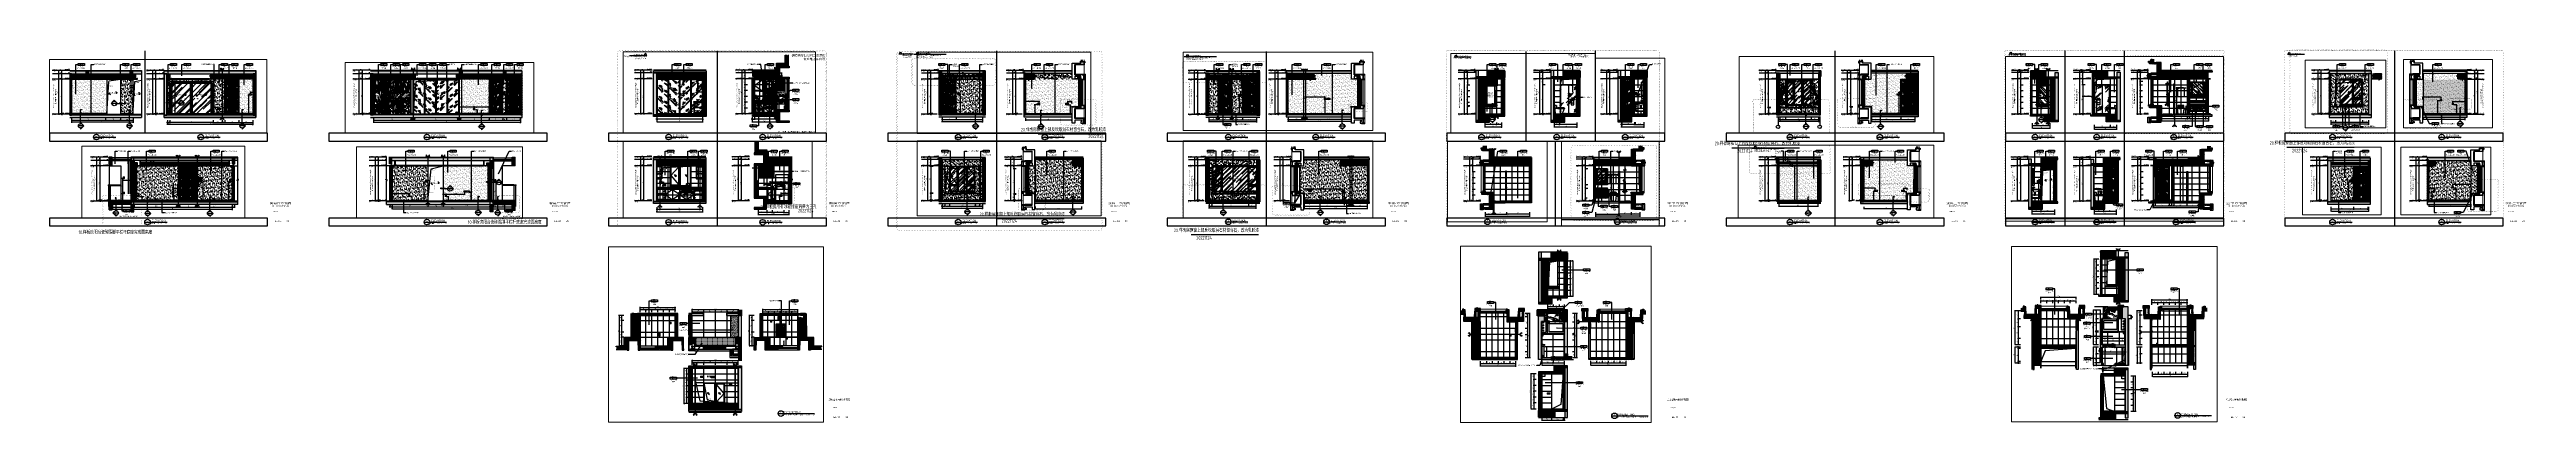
# Paper-space layout 'Layout1' of a CAD drawing. Header units: inches. Extents: x -321 to 5336, y -1225 to -373.
# The model-space entities are those that its viewports show. They can reach past a viewport. Long polylines and large blocks are cut down to what shows.
import ezdxf
from ezdxf.enums import TextEntityAlignment as Align
from ezdxf.xclip import XClip

# ---------------------------------------------------------------- set-up
doc = ezdxf.new("R2010")
doc.units = ezdxf.units.IN
doc.header["$LTSCALE"] = 10
doc.header["$MEASUREMENT"] = 0
doc.header["$XCLIPFRAME"] = 2
for name, pattern in [('$0$HIDDEN', [0.375, 0.25, -0.125]), ('__DASH', [0.35, 0.25, -0.1]), ('ACAD_ISO03W100', [30, 12, -18]), ('CENTER2', [1.125, 0.75, -0.125, 0.125, -0.125]), ('DASH', [0.35, 0.25, -0.1]), ('DASHED', [19.05, 12.7, -6.35]), ('DASHED2', [0.375, 0.25, -0.125]), ('HIDDEN', [0.375, 0.25, -0.125]), ('HIDDEN2', [0.1875, 0.125, -0.0625]), ('HIDDENX2', [0.75, 0.5, -0.25]), ('M-CENTER', [1.8, 1.2, -0.2, 0.2, -0.2]), ('M-HIDDEN', [1.875, 1.25, -0.625]), ('XU-90-SF-N1$0$HIDDEN2', [4.7625, 3.175, -1.5875])]:
    doc.linetypes.add(name, pattern=pattern)
for name, color, linetype in [('!PboEL-看线', 30, 'Continuous'), ('$0$LWK-建筑-立面-填充', 8, 'Continuous'), ('001', 1, 'Continuous'), ('009插座层', 136, 'Continuous'), ('00文字层', 50, 'Continuous'), ('01', 200, 'Continuous'), ('02', 251, 'Continuous'), ('05', 12, 'Continuous'), ('07', 30, 'Continuous'), ('11', 250, 'Continuous'), ('13', 136, 'Continuous'), ('16', 12, 'Continuous'), ('5-立面电气', 14, 'Continuous'), ('7.14-EL-DL-细', 8, 'Continuous'), ('81', 81, 'Continuous'), ('__附着_S88-LYGC-YTC-10_SEN147J2_设计区$0$PUB_HATCH', 8, 'Continuous'), ('A-WALL', 2, 'Continuous'), ('A-WIN', 31, 'Continuous'), ('A_SURFACE', 9, 'Continuous'), ('A_WALL', 4, 'Continuous'), ('AD-土建柱轮廓线', 200, 'Continuous'), ('AD-玻璃幕墙、窗', 12, 'Continuous'), ('AD-轴号', 150, 'Continuous'), ('AXIS_TEXT', 7, 'Continuous'), ('B-DE-H', 8, 'Continuous'), ('C-顶面灯具、灯带', 22, 'Continuous'), ('CW-SWITCH', 50, 'DASH'), ('DIM_LEAD', 3, 'Continuous'), ('DOOR', 60, 'Continuous'), ('DQ-GZ', 40, 'Continuous'), ('DQ-GZ-DASH', 40, 'DASH'), ('DQ-GZ-HATCH', 9, 'Continuous'), ('E-立面轮廓线', 4, 'Continuous'), ('ED-家具软装', 1, 'Continuous'), ('ED-文字说明', 50, 'Continuous'), ('ED-造型填充', 250, 'Continuous'), ('ED-造型尺寸', 44, 'Continuous'), ('ED-造型粗线', 30, 'Continuous'), ('ED-造型细线', 136, 'Continuous'), ('EL-03', 3, 'Continuous'), ('EL-1', 1, 'Continuous'), ('EL-12', 12, 'Continuous'), ('EL-136', 136, 'Continuous'), ('EL-138', 138, 'Continuous'), ('EL-251', 251, 'Continuous'), ('EL-30', 30, 'Continuous'), ('EL-BHATCH-250', 250, 'Continuous'), ('EL-DIM', 50, 'Continuous'), ('EL-FURN', 1, 'Continuous'), ('EL-LIG', 1, 'M-HIDDEN'), ('EL-LIGHT', 1, 'Continuous'), ('EL-TEXT', 50, 'Continuous'), ('EL-天花轮廓线', 100, 'Continuous'), ('EL-立面', 136, 'Continuous'), ('EL-立面尺寸', 44, 'Continuous'), ('EL-远看线', 30, 'Continuous'), ('ELEVTION', 161, 'Continuous'), ('ELV-8', 8, 'Continuous'), ('EM-TEXT', 50, 'Continuous'), ('EM-机电图例', 2, 'Continuous'), ('FC-FLOOR DRAIN【地漏】', 12, 'Continuous'), ('FC-TEXT', 50, 'Continuous'), ('FC-分界线', 136, 'Continuous'), ('FC-地面造型', 136, 'Continuous'), ('FC-填充', 250, 'Continuous'), ('FF-DOOR【门】', 60, 'Continuous'), ('FF-DOOR【门套】', 60, 'Continuous'), ('FF-FINISH【完成面】', 20, 'Continuous'), ('FF-FIXT', 31, 'Continuous'), ('FF-TEXT', 50, 'Continuous'), ('FF1-完成面', 20, 'Continuous'), ('HAT【填充】', 250, 'Continuous'), ('ID-ELEV-1', 1, 'Continuous'), ('IDS-TEXT', 50, 'Continuous'), ('mat', 156, 'Continuous'), ('P-ANNO-DIMS', 250, 'Continuous'), ('P-平面看线', 8, 'Continuous'), ('PUB_HATCH', 8, 'Continuous'), ('SBEI', 1, 'Continuous'), ('SWITCH', 1, 'Continuous'), ('TK', 1, 'Continuous'), ('US-对边线', 14, 'Continuous'), ('US-细实线', 255, 'Continuous'), ('US-虚   线', 8, 'HIDDEN'), ('US-轮廓线', 30, 'Continuous'), ('US-门抽块', 30, 'Continuous'), ('W-基础引线', 50, 'Continuous'), ('W-尺寸标注', 44, 'Continuous'), ('WALL', 160, 'Continuous'), ('WINDOW', 3, 'Continuous'), ('WIPEOUT', 250, 'Continuous'), ('YX-0514', 1, 'Continuous'), ('图层3', 9, 'Continuous'), ('填充线', 8, 'Continuous'), ('天花', 30, 'Continuous'), ('标注', 2, 'Continuous'), ('洁具', 155, 'Continuous'), ('铝膜', 4, 'Continuous')]:
    doc.layers.add(name, color=color, linetype=linetype)
for name, color, linetype, lineweight in [('03-橱柜', 4, 'Continuous', 18), ('A-DETL-GENF-OTLN', 31, 'Continuous', 13), ('D-地面铺装', 252, 'Continuous', 9), ('F-2', 145, 'Continuous', 0), ('G-____-____-TEXT', 7, 'Continuous', 13), ('G-XREF-____-OTLN', 31, 'Continuous', 13), ('J-金属幕墙', 34, 'Continuous', 13), ('L-栏杆扶手', 73, 'Continuous', 13), ('L-立面看线', 8, 'Continuous', 13)]:
    doc.layers.add(name, color=color, linetype=linetype, lineweight=lineweight)
doc.layers.add('DIM_MODI', color=6, linetype='Continuous', plot=False)
doc.styles.add('-宋体', font='')
doc.styles.add('ar', font='arial.ttf')
doc.styles.add('Arial', font='arial.ttf')
doc.styles.add('CCD-HB', font='hbsmall.shx')
doc.styles.add('CCD_DIM', font='archs.shx', dxfattribs={"width": 0.7})
doc.styles.add('COMPLEX', font='COMPLEX')
doc.styles.add('hb', font='hbsmall.shx', dxfattribs={"width": 0.7})
doc.styles.add('hbsmall', font='hbsmall.shx', dxfattribs={"width": 0.7})
doc.styles.add('HIC Notes', font='arial.ttf')
doc.styles.add('hz', font='simplex', dxfattribs={"width": 0.7, "bigfont": 'hztxt'})
doc.styles.add('LOGO', font='arial.ttf')
doc.styles.add('LUCIDIA', font='')
doc.styles.add('OPT', font='hbsmall.shx')
doc.styles.add('RomanS', font='romans.shx', dxfattribs={"width": 0.9})
doc.styles.add('st', font='')
doc.styles.get("Standard").update_dxf_attribs({"font": 'arial.ttf'})
doc.styles.add('XZC', font='SIMPLEX.SHX', dxfattribs={"width": 0.7, "bigfont": 'hztxt.shx'})
doc.styles.add('YQ_TEXT', font='SUPEROS.SHX', dxfattribs={"width": 0.8, "bigfont": 'HZDX.SHX'})
doc.styles.add('中文字体', font='', dxfattribs={"width": 0.7})
doc.styles.add('宋体', font='', dxfattribs={"height": 60})
doc.styles.add('黑体', font='simhei.ttf', dxfattribs={"width": 0.8})
doc.styles.add('黑体_7', font='simhei.ttf', dxfattribs={"height": 4})
doc.styles.get('-宋体').set_extended_font_data('SimSun')
doc.styles.get('LUCIDIA').set_extended_font_data('Lucida Sans', italic=True)
doc.styles.get('st').set_extended_font_data('SimSun')
doc.styles.get('中文字体').set_extended_font_data('汉鼎简细等线')
doc.styles.get('宋体').set_extended_font_data('SimSun')
doc.linetypes.add('LED_LINE', pattern='A,12.7,-5.08,["LED",XZC,S=2.54,R=0,X=-2.54,Y=-1.27],-6.35', length=24.13)
doc.linetypes.add('ZIGZAG', pattern='A,0.00254,-5.08,[131,ltypeshp.shx,S=5.08,R=0,X=-5.08,Y=0],-10.16,[131,ltypeshp.shx,S=5.08,R=180,X=5.08,Y=0],-5.08', length=20.32254)
doc.dimstyles.new('1.30', dxfattribs={"dimscale": 30, "dimtxt": 2.5, "dimasz": 1, "dimexe": 1, "dimexo": 1.5, "dimgap": 1, "dimtad": 1, "dimdec": 0, "dimrnd": 5, "dimdsep": 46, "dimtxsty": 'CCD_DIM', "dimblk": 'CCD_Dimension_Tick', "dimcen": 1, "dimclrd": 44, "dimclre": 44, "dimclrt": 2, "dimadec": 0, "dimazin": 2, "dimtfac": 1, "dimtdec": 0, "dimtix": 1, "dimtmove": 2, "dimatfit": 3, "dimldrblk": 'CCD_Dimension_Tick', "dimfxl": 5, "dimfxlon": 1, "dimtolj": 1, "dimarcsym": 0})
doc.dimstyles.new('HBA_100', dxfattribs={"dimscale": 100, "dimtxt": 2.5, "dimasz": 1, "dimexe": 2, "dimexo": 2.5, "dimgap": 0.6, "dimtad": 1, "dimdec": 0, "dimzin": 0, "dimdsep": 46, "dimtxsty": 'ar', "dimblk": 'CCD_Dimension_Tick', "dimcen": 0.125, "dimclrd": 44, "dimclre": 44, "dimclrt": 50, "dimadec": 0, "dimazin": 0, "dimtfac": 1, "dimtdec": 0, "dimtix": 1, "dimtmove": 2, "dimatfit": 2, "dimldrblk": 'CCD_Leader_Dot', "dimfxl": 1, "dimtvp": 1, "dimtolj": 1, "dimtzin": 0, "dimarcsym": 0})
doc.dimstyles.new('Matrix_30内', dxfattribs={"dimscale": 30, "dimtxt": 2.5, "dimasz": 1, "dimexe": 2, "dimexo": 1.5, "dimgap": 0.6, "dimtad": 1, "dimdec": 0, "dimrnd": 1, "dimzin": 12, "dimdsep": 46, "dimtxsty": 'CCD_DIM', "dimblk": 'CCD_Dimension_Tick', "dimcen": 0.125, "dimclrd": 44, "dimclre": 44, "dimclrt": 50, "dimadec": 0, "dimazin": 0, "dimtfac": 1, "dimtdec": 0, "dimtix": 1, "dimtmove": 2, "dimatfit": 3, "dimldrblk": 'CCD_Leader_Dot', "dimfxl": 5, "dimfxlon": 1, "dimtvp": 1, "dimtolj": 1, "dimtzin": 0, "dimarcsym": 0})
doc.dimstyles.new('引线标注', dxfattribs={"dimscale": 100, "dimtxt": 2.5, "dimasz": 1, "dimexe": 2, "dimexo": 2.5, "dimgap": 0.6, "dimtad": 1, "dimdec": 0, "dimzin": 0, "dimdsep": 46, "dimtxsty": 'ar', "dimblk": 'CCD_Dimension_Tick', "dimcen": 0.125, "dimclrd": 44, "dimclre": 44, "dimclrt": 50, "dimadec": 0, "dimazin": 0, "dimtfac": 1, "dimtdec": 0, "dimtix": 1, "dimtmove": 2, "dimatfit": 2, "dimldrblk": 'CCD_Leader_Dot', "dimfxl": 1, "dimtvp": 1, "dimtolj": 1, "dimtzin": 0, "dimarcsym": 0})
pattern_1 = [(45, (-445.14, 112159.87), (-44.194174, 44.194174), [])]
pattern_2 = [(45, (129482.9, 1404.5), (424.264, 1131.37), [7500, -1000, 2500, -500]), (45, (129776.36, 2051.5), (-823.78, 116.67), [1500, -165, 3000, -375]), (45, (129359.17, 1881.8), (1601.597, 2075.36), [4000, -700, 2000, -500])]
pattern_3 = [(45, (-2681.3, -82.83), (254.55844, 678.8225), [4500, -600, 1500, -300]), (45, (-2505.22, 305.37), (-494.26764, 70.0036), [900, -99, 1800, -225]), (45, (-2755.54, 203.55), (960.95812, 1245.21504), [2400, -420, 1200, -300])]
pattern_4 = [(315, (222212.67, 70619.302), (26.516504, 26.516504), []), (45, (222212.67, 70619.302), (-26.516504, 26.516504), [])]
pattern_5 = [(90, (0, 0), (-800, 5e-14), [160, -240, 80, -320]), (90, (-20, 560), (-800, 5e-14), [160, -640]), (90, (-60, 480), (-800, 5e-14), [80, -720]), (90, (-80, 40), (-800, 5e-14), [40, -560, 40, -160]), (90, (-120, 320), (-800, 5e-14), [160, -240, 40, -360]), (90, (-140, 120), (-800, 5e-14), [120, -680]), (90, (-160, 320), (-800, 5e-14), [240, -560]), (90, (-180, 80), (-800, 5e-14), [160, -640]), (90, (-200, 400), (-800, 5e-14), [400, -400]), (90, (-240, 160), (-800, 5e-14), [80, -240, 160, -320]), (90, (-260, 720), (-800, 5e-14), [160, -640]), (90, (-280, 560), (-800, 5e-14), [80, -720]), (90, (-300, 400), (-800, 5e-14), [80, -720]), (90, (-320, 2e-14), (-800, 5e-14), [160, -640]), (90, (-340, 400), (-800, 5e-14), [160, -640]), (90, (-380, 400), (-800, 5e-14), [160, -160, 160, -320]), (90, (-420, 240), (-800, 5e-14), [80, -400, 160, -160]), (90, (-440, 400), (-800, 5e-14), [240, -560]), (90, (-480, 400), (-800, 5e-14), [160, -640]), (90, (-500, 80), (-800, 5e-14), [240, -320, 80, -160]), (90, (-540, 80), (-800, 5e-14), [400, -400]), (90, (-560, 560), (-800, 5e-14), [80, -720]), (90, (-580, 320), (-800, 5e-14), [160, -640]), (90, (-600, 160), (-800, 5e-14), [80, -320, 80, -320]), (90, (-620, 80), (-800, 5e-14), [80, -240, 160, -320]), (90, (-640, 240), (-800, 5e-14), [80, -400, 80, -240]), (90, (-660, 400), (-800, 5e-14), [240, -560]), (90, (-700, 80), (-800, 5e-14), [160, -640]), (90, (-720, 480), (-800, 5e-14), [80, -720]), (90, (-740, 640), (-800, 5e-14), [80, -720]), (104.03624, (-60, 560), (3e-08, 800), [82.4, -3216.0844]), (104.03624, (-240, 640), (3e-08, 800), [82.4, -3216.0844]), (104.03624, (-720, 560), (3e-08, 800), [82.4, -3216.0844]), (104.03624, (-420, 320), (3e-08, 800), [82.4, -3216.0844]), (104.03624, (-540, 480), (3e-08, 800), [82.4, -3216.0844]), (104.03624, (-480, 560), (3e-08, 800), [82.4, -3216.0844]), (104.03624, (-620, 160), (3e-08, 800), [82.4, -3216.0844]), (104.03624, (-580, 480), (3e-08, 800), [82.4, -3216.0844]), (104.03624, (-280, 640), (3e-08, 800), [164.8, -3133.6844]), (104.03624, (-340, 560), (3e-08, 800), [164.8, -3133.6844]), (104.03624, (-380, 560), (3e-08, 800), [164.8, -3133.6844]), (255.96376, (-120, 320), (3e-08, -800), [82.4, -164.8, 82.4, -2968.8844]), (255.96376, (-240, 160), (3e-08, -800), [82.4, -3216.0844]), (255.96376, (-600, 160), (3e-08, -800), [164.8, -3133.6844]), (284.03624, (-20, 560), (-3e-08, -800), [82.4, -3216.0844]), (75.96376, (-20, 720), (-3e-08, 800), [82.4, -3216.0844]), (75.96376, (-300, 480), (-3e-08, 800), [82.4, -3216.0844]), (75.96376, (-440, 640), (-3e-08, 800), [82.4, -3216.0844]), (75.96376, (-500, 320), (-3e-08, 800), [82.4, -3216.0844]), (75.96376, (-600, 240), (-3e-08, 800), [82.4, -3216.0844]), (75.96376, (-640, 320), (-3e-08, 800), [82.4, -3216.0844]), (75.96376, (-500, 320), (-3e-08, 800), [82.4, -3216.0844]), (75.96376, (-620, 560), (-3e-08, 800), [329.6, -2968.8844]), (75.96376, (-80, 80), (-3e-08, 800), [329.6, -2968.8844]), (75.96376, (-140, 160), (-3e-08, 800), [329.6, -2968.8844]), (75.96376, (-180, 240), (-3e-08, 800), [82.4, -164.8, 164.8, -2886.4844]), (75.96376, (-240, 240), (-3e-08, 800), [164.8, -164.8, 164.8, -2804.0844]), (75.96376, (-320, 160), (-3e-08, 800), [329.6, -2968.8844]), (75.96376, (-380, 80), (-3e-08, 800), [329.6, -2968.8844]), (75.96376, (-420, 80), (-3e-08, 800), [329.6, -2968.8844]), (75.96376, (-660, 640), (-3e-08, 800), [82.4, -3216.0844]), (75.96377, (-740, 720), (-0.00015, 800), [164.8, -3133.6844]), (75.96377, (-700, 240), (-0.00015, 800), [164.8, -3133.6844]), (75.96376, (1e-14, 160), (-1e-05, 800), [329.6, -2968.8844]), (75.96376, (-560, 640), (-1e-05, 800), [247.2, -3051.2844]), (75.96376, (-500, 720), (-1e-05, 800), [494.4, -2804.0844])]
pattern_6 = [(90, (31291.06, 67308.9), (-400, 2e-14), [80, -120, 40, -160]), (90, (31281.06, 67588.9), (-400, 2e-14), [80, -320]), (90, (31261.06, 67548.9), (-400, 2e-14), [40, -360]), (90, (31251.06, 67328.9), (-400, 2e-14), [20, -280, 20, -80]), (90, (31231.06, 67468.9), (-400, 2e-14), [80, -120, 20, -180]), (90, (31221.06, 67368.9), (-400, 2e-14), [60, -340]), (90, (31211.06, 67468.9), (-400, 2e-14), [120, -280]), (90, (31201.06, 67348.9), (-400, 2e-14), [80, -320]), (90, (31191.06, 67508.9), (-400, 2e-14), [200, -200]), (90, (31171.06, 67388.9), (-400, 2e-14), [40, -120, 80, -160]), (90, (31161.06, 67668.9), (-400, 2e-14), [80, -320]), (90, (31151.06, 67588.9), (-400, 2e-14), [40, -360]), (90, (31141.06, 67508.9), (-400, 2e-14), [40, -360]), (90, (31131.06, 67308.9), (-400, 2e-14), [80, -320]), (90, (31121.06, 67508.9), (-400, 2e-14), [80, -320]), (90, (31101.06, 67508.9), (-400, 2e-14), [80, -80, 80, -160]), (90, (31081.06, 67428.9), (-400, 2e-14), [40, -200, 80, -80]), (90, (31071.06, 67508.9), (-400, 2e-14), [120, -280]), (90, (31051.06, 67508.9), (-400, 2e-14), [80, -320]), (90, (31041.06, 67348.9), (-400, 2e-14), [120, -160, 40, -80]), (90, (31021.06, 67348.9), (-400, 2e-14), [200, -200]), (90, (31011.06, 67588.9), (-400, 2e-14), [40, -360]), (90, (31001.06, 67468.9), (-400, 2e-14), [80, -320]), (90, (30991.06, 67388.9), (-400, 2e-14), [40, -160, 40, -160]), (90, (30981.06, 67348.9), (-400, 2e-14), [40, -120, 80, -160]), (90, (30971.06, 67428.9), (-400, 2e-14), [40, -200, 40, -120]), (90, (30961.06, 67508.9), (-400, 2e-14), [120, -280]), (90, (30941.06, 67348.9), (-400, 2e-14), [80, -320]), (90, (30931.06, 67548.9), (-400, 2e-14), [40, -360]), (90, (30921.06, 67628.9), (-400, 2e-14), [40, -360]), (104.03624, (31261.065, 67588.91), (1e-08, 400), [41.2, -1608.0422]), (104.03624, (31171.065, 67628.91), (1e-08, 400), [41.2, -1608.0422]), (104.03624, (30931.065, 67588.91), (1e-08, 400), [41.2, -1608.0422]), (104.03624, (31081.065, 67468.91), (1e-08, 400), [41.2, -1608.0422]), (104.03624, (31021.065, 67548.91), (1e-08, 400), [41.2, -1608.0422]), (104.03624, (31051.065, 67588.91), (1e-08, 400), [41.2, -1608.0422]), (104.03624, (30981.065, 67388.91), (1e-08, 400), [41.2, -1608.0422]), (104.03624, (31001.065, 67548.91), (1e-08, 400), [41.2, -1608.0422]), (104.03624, (31151.065, 67628.91), (1e-08, 400), [82.4, -1566.8422]), (104.03624, (31121.065, 67588.91), (1e-08, 400), [82.4, -1566.8422]), (104.03624, (31101.065, 67588.91), (1e-08, 400), [82.4, -1566.8422]), (255.96376, (31231.065, 67468.91), (1e-08, -400), [41.2, -82.4, 41.2, -1484.4422]), (255.96376, (31171.065, 67388.91), (1e-08, -400), [41.2, -1608.0422]), (255.96376, (30991.065, 67388.91), (1e-08, -400), [82.4, -1566.8422]), (284.03624, (31281.065, 67588.91), (-1e-08, -400), [41.2, -1608.0422]), (75.96376, (31281.065, 67668.91), (-1e-08, 400), [41.2, -1608.0422]), (75.96376, (31141.065, 67548.91), (-1e-08, 400), [41.2, -1608.0422]), (75.96376, (31071.065, 67628.91), (-1e-08, 400), [41.2, -1608.0422]), (75.96376, (31041.065, 67468.91), (-1e-08, 400), [41.2, -1608.0422]), (75.96376, (30991.065, 67428.91), (-1e-08, 400), [41.2, -1608.0422]), (75.96376, (30971.065, 67468.91), (-1e-08, 400), [41.2, -1608.0422]), (75.96376, (31041.065, 67468.91), (-1e-08, 400), [41.2, -1608.0422]), (75.96376, (30981.065, 67588.91), (-1e-08, 400), [164.8, -1484.4422]), (75.96376, (31251.065, 67348.91), (-1e-08, 400), [164.8, -1484.4422]), (75.96376, (31221.065, 67388.91), (-1e-08, 400), [164.8, -1484.4422]), (75.96376, (31201.065, 67428.91), (-1e-08, 400), [41.2, -82.4, 82.4, -1443.2422]), (75.96376, (31171.065, 67428.91), (-1e-08, 400), [82.4, -82.4, 82.4, -1402.0422]), (75.96376, (31131.065, 67388.91), (-1e-08, 400), [164.8, -1484.4422]), (75.96376, (31101.065, 67348.91), (-1e-08, 400), [164.8, -1484.4422]), (75.96376, (31081.065, 67348.91), (-1e-08, 400), [164.8, -1484.4422]), (75.96376, (30961.065, 67628.91), (-1e-08, 400), [41.2, -1608.0422]), (75.96377, (30921.065, 67668.91), (-8e-05, 400), [82.4, -1566.8422]), (75.96377, (30941.065, 67428.91), (-8e-05, 400), [82.4, -1566.8422]), (75.96376, (31291.065, 67388.91), (-7e-06, 400), [164.8, -1484.4422]), (75.96376, (31011.065, 67628.91), (-7e-06, 400), [123.6, -1525.6422]), (75.96376, (31041.065, 67668.91), (-7e-06, 400), [247.2, -1402.0422])]
pattern_7 = [(45, (0, 0), (-44.194174, 44.194174), [])]
pattern_8 = [(45, (190901.26, -77467.75), (-35.35534, 35.35534), []), (50, (190901.26, -77467.75), (143.452, -12.5504), [15, -165]), (355, (190901.26, -77467.75), (-27.7503, 150.4384), [12, -132]), (100.4514, (190913.22, -77468.8), (115.702, 137.888), [12.748, -140.2284]), (46.184, (190901.26, -77427.75), (213.448, -33.104), [22.5, -247.5]), (96.6356, (190919.05, -77430.5), (186.9325, 194.824), [19.122, -210.343]), (351.184, (190901.26, -77427.75), (186.932, 194.824), [18, -198]), (21, (190921.26, -77437.75), (119.3814, -80.5238), [15, -165]), (326, (190921.26, -77437.75), (48.663, 145.03), [12, -132]), (71.4514, (190931.21, -77444.46), (168.0445, 64.506), [12.748, -140.2284]), (37.5, (190901.26, -77467.75), (2.43197, 66.57877), [0, -130.4, 0, -134, 0, -132.5]), (7.5, (190901.26, -77467.75), (52.6139, 78.8823), [0, -76.4, 0, -127.4, 0, -50.5]), (327.5, (190856.66, -77467.75), (106.7645, -4.511), [0, -50, 0, -156, 0, -207]), (317.5, (190836.66, -77467.75), (116.6372, 20.021), [0, -65, 0, -103.6, 0, -147])]
pattern_9 = [(45, (190901.26, -74467.75), (-35.35534, 35.35534), []), (50, (190901.26, -74467.75), (143.452, -12.5504), [15, -165]), (355, (190901.26, -74467.75), (-27.7503, 150.4384), [12, -132]), (100.4514, (190913.22, -74468.8), (115.702, 137.888), [12.748, -140.2284]), (46.184, (190901.26, -74427.75), (213.448, -33.104), [22.5, -247.5]), (96.6356, (190919.05, -74430.5), (186.9325, 194.824), [19.122, -210.343]), (351.184, (190901.26, -74427.75), (186.932, 194.824), [18, -198]), (21, (190921.26, -74437.75), (119.3814, -80.5238), [15, -165]), (326, (190921.26, -74437.75), (48.663, 145.03), [12, -132]), (71.4514, (190931.21, -74444.46), (168.0445, 64.506), [12.748, -140.2284]), (37.5, (190901.26, -74467.75), (2.43197, 66.57877), [0, -130.4, 0, -134, 0, -132.5]), (7.5, (190901.26, -74467.75), (52.6139, 78.8823), [0, -76.4, 0, -127.4, 0, -50.5]), (327.5, (190856.66, -74467.75), (106.7645, -4.511), [0, -50, 0, -156, 0, -207]), (317.5, (190836.66, -74467.75), (116.6372, 20.021), [0, -65, 0, -103.6, 0, -147])]
pattern_10 = [(37.5, (-10673.94, 3777.11), (-6.29934, 192.68238), [0, -152, 0, -170, 0, -162.5]), (7.5, (-10673.94, 3777.1), (176.97767, 282.2146), [0, -82, 0, -137, 0, -52.5]), (327.5, (-10796.94, 3777.11), (311.41419, 0.56591), [0, -50, 0, -180, 0, -235]), (317.5, (-10796.94, 3777.1), (300.61266, 87.76756), [0, -25, 0, -118, 0, -135])]
pattern_11 = [(0, (-17789.896, 6295.186), (15.625, 31.25), [0, -31.25])]
pattern_12 = [(37.5, (0, 0), (-6.29934, 192.68238), [0, -152, 0, -170, 0, -162.5]), (7.5, (0, 0), (176.97767, 282.2146), [0, -82, 0, -137, 0, -52.5]), (327.5, (-123, 0), (311.41419, 0.5659), [0, -50, 0, -180, 0, -235]), (317.5, (-123, 0), (300.61266, 87.76756), [0, -25, 0, -118, 0, -135])]
pattern_13 = [(45, (225197.08, 61104.54), (-88.388, 88.388), []), (45, (225256, 61104.54), (-88.388, 88.388), [])]
pattern_14 = [(45, (219475.332, 42546.29), (-26.5165, 26.5165), [])]
pattern_15 = [(180, (348168.97, 170009), (-56.25, 32.4759526), [37.5, -75]), (60, (348168.97, 170009), (56.25, 32.4759526), [37.5, -75]), (120, (348168.97, 170009), (-1e-14, 64.951905), [-75, 37.5])]
pattern_16 = [(45, (96822.08, 38347.855), (-44.194174, 44.194174), [])]
pattern_17 = [(225, (266586.62, 54811.55), (88.3883, -88.3883), []), (225, (266527.69, 54811.55), (88.3883, -88.3883), [])]
pattern_18 = [(135, (597187.99, 170009), (44.194174, 44.194174), [])]
pattern_19 = [(45, (-64321.344, 162834.156), (-44.194174, 44.194174), [])]
pattern_20 = [(315, (205761.714, 204600.43), (26.516504, 26.516504), []), (45, (205761.714, 204600.43), (-26.516504, 26.516504), [])]
pattern_21 = [(0, (-258.67, -796.313), (30, 30), [30, -30])]
pattern_22 = [(45, (300, 0), (254.55844, 678.8225), [4500, -600, 1500, -300]), (45, (476.07, 388.2), (-494.26764, 70.0036), [900, -99, 1800, -225]), (45, (225.75, 286.38), (960.95812, 1245.21504), [2400, -420, 1200, -300])]
pattern_23 = [(45, (-992.03, 0), (254.55844, 678.8225), [4500, -600, 1500, -300]), (45, (-815.96, 388.2), (-494.2676, 70.0036), [900, -99, 1800, -225]), (45, (-1066.28, 286.38), (960.95812, 1245.21504), [2400, -420, 1200, -300])]

# ---------------------------------------------------------------- blocks, each defined once
blk = doc.blocks.new('文字')
at = {"layer": 'IDS-TEXT', "linetype": 'Continuous', "flags": 8}
for tag, height, style, width, p, p2 in [('       ELEVATION       ', 3, 'ar', 1.230392, (-65.8, 53.8), (-16.8, 53.8)), ('   立 面 图   ', 4, '黑体', 1.216797, (-65.8, 59.5), (-16.8, 59.5))]:
    blk.add_attdef(tag, text='', height=height, dxfattribs=dict(at, style=style, width=width)).set_placement(p, p2, align=Align.FIT)
at = {"layer": 'IDS-TEXT', "style": 'ar', "flags": 8}
for tag, height, p in [('IE-KC-06', 4, (-37.2, 19.2)), ('1:50@A2', 3, (-41.3, 42.1))]:
    blk.add_attdef(tag, text='', height=height, dxfattribs=at).set_placement(p, align=Align.RIGHT)
at = {"layer": 'IDS-TEXT', "style": 'ar', "width": 0.7, "flags": 8}
blk.add_attdef('01', text='', height=4, dxfattribs=at).set_placement((-22.1, 19.2), align=Align.RIGHT)
blk = doc.blocks.new('ELEVATION1')
at = {"color": 2}
for p, q in [((-6.4, 0), (6, 0)), ((6, 0), (44.6, 0))]:
    blk.add_line(p, q, dxfattribs=at)
at = {"color": 150}
blk.add_circle((0, 0), 6.35, dxfattribs=at)
at = {"style": 'ar'}
blk.add_text('SCALE   1:', height=2.5, dxfattribs=at).set_placement((23, -4))
at = {"style": 'ar', "width": 0.680032}
blk.add_attdef('01', text='', height=3, dxfattribs=at).set_placement((-1.6, 1), (1.6, 1), align=Align.FIT)
at = {"style": 'ar', "flags": 8}
blk.add_attdef('ELEVATION', text='', height=4, dxfattribs=at).set_placement((25.3, 3.2), align=Align.MIDDLE)
at = {"style": 'ar', "width": 0.579843, "flags": 8}
blk.add_attdef('AR-01-01', text='', height=3, dxfattribs=at).set_placement((-5, -3.8), (5.4, -3.8), align=Align.FIT)
at = {"style": 'st', "width": 0.8, "flags": 8}
blk.add_attdef('立面图', (7.1, -4.1), '', height=3, dxfattribs=at)
at = {"style": 'ar', "flags": 8}
blk.add_attdef('1', (40.3, -4), '', height=2.5, dxfattribs=at)
blk = doc.blocks.new('CCD_Dimension_Tick')
at = {"color": 0, "linetype": 'ByBlock'}
for p, q in [((-1.1, 0), (0, 0)), ((0, 0), (1.1, 0))]:
    blk.add_line(p, q, dxfattribs=at)
at = {"color": 0, "linetype": 'Continuous', "const_width": 0.608}
blk.add_lwpolyline([(-0.6, -0.6), (0.6, 0.6)], dxfattribs=at)
blk = doc.blocks.new('CCD_Leader_Arrow')
at = {"color": 0, "linetype": 'ByBlock'}
blk.add_line((0, 0), (-1, 0), dxfattribs=at)
for points in [[(-0.9, 0.7), (-0.6, 0.9), (-0.2, 0), (0, 0)], [(-0.9, -0.7), (-0.6, -0.9), (-0.2, 0), (0, 0)]]:
    blk.add_solid(points, dxfattribs=at)
blk = doc.blocks.new('*U755')
at = {"color": 50}
blk.add_line((6, 6.9), (6, 13.4), dxfattribs=at)
at = {"color": 150}
blk.add_lwpolyline([(14, 7.9), (0, 7.9), (0, 12.4), (14, 12.4)], close=True, dxfattribs=at)
at = {"layer": 'FC-TEXT', "style": 'hb', "width": 0.8, "flags": 4}
for tag, p in [('NUM1', (3, 10.2)), ('NUM3', (7, 5.7)), ('NUM2', (10, 10.2))]:
    blk.add_attdef(tag, text='', height=2, dxfattribs=at).set_placement(p, align=Align.MIDDLE)
at = {"layer": 'FC-TEXT', "style": 'st', "flags": 4}
blk.add_attdef('NUM4', text='', height=2.5, dxfattribs=at).set_placement((7, 1.7), align=Align.MIDDLE)
blk = doc.blocks.new('A$C14301F75')
at = {"layer": 'FF-FIXT'}
ref = blk.add_blockref('*U755', (0.4, 0.1), dxfattribs=at)
ref.add_attrib('NUM2', '01', dxfattribs={"layer": 'FC-TEXT', "height": 2, "style": 'hb', "width": 0.7, "flags": 4}).set_placement((10.4, 10.3), align=Align.MIDDLE)
ref.add_attrib('NUM1', 'PT', dxfattribs={"layer": 'FC-TEXT', "height": 2, "style": 'hb', "width": 0.8, "flags": 4}).set_placement((3.4, 10.3), align=Align.MIDDLE)
ref.add_attrib('NUM4', '白色无机涂料', dxfattribs={"layer": 'FC-TEXT', "height": 2.5, "style": 'st', "flags": 4}).set_placement((7.4, 1.9), align=Align.MIDDLE)
ref.add_attrib('NUM3', 'PAINT', dxfattribs={"layer": 'FC-TEXT', "height": 2, "style": 'hb', "width": 0.8, "flags": 4}).set_placement((7.4, 5.9), align=Align.MIDDLE)
blk = doc.blocks.new('A$C4978709D')
at = {"layer": 'FF-FIXT'}
ref = blk.add_blockref('*U755', (2.2, 0.2), dxfattribs=at)
ref.add_attrib('NUM2', '01', dxfattribs={"layer": 'FC-TEXT', "height": 2, "style": 'hb', "width": 0.7, "flags": 4}).set_placement((12.2, 10.4), align=Align.MIDDLE)
ref.add_attrib('NUM1', 'PT', dxfattribs={"layer": 'FC-TEXT', "height": 2, "style": 'hb', "width": 0.8, "flags": 4}).set_placement((5.2, 10.4), align=Align.MIDDLE)
ref.add_attrib('NUM4', '白色无机涂料', dxfattribs={"layer": 'FC-TEXT', "height": 2.5, "style": 'st', "flags": 4}).set_placement((9.2, 2), align=Align.MIDDLE)
ref.add_attrib('NUM3', 'PAINT', dxfattribs={"layer": 'FC-TEXT', "height": 2, "style": 'hb', "width": 0.8, "flags": 4}).set_placement((9.2, 6), align=Align.MIDDLE)
blk = doc.blocks.new('A$C4CDD6BFD')
at = {"layer": 'FF-FIXT'}
ref = blk.add_blockref('*U755', (5.9, 0.3), dxfattribs=at)
ref.add_attrib('NUM2', '01', dxfattribs={"layer": 'FC-TEXT', "height": 2, "style": 'hb', "width": 0.7, "flags": 4}).set_placement((15.9, 10.5), align=Align.MIDDLE)
ref.add_attrib('NUM1', 'MT', dxfattribs={"layer": 'FC-TEXT', "height": 2, "style": 'hb', "width": 0.8, "flags": 4}).set_placement((8.9, 10.5), align=Align.MIDDLE)
ref.add_attrib('NUM4', '不锈钢', dxfattribs={"layer": 'FC-TEXT', "height": 2.5, "style": 'st', "flags": 4}).set_placement((12.9, 2), align=Align.MIDDLE)
ref.add_attrib('NUM3', 'METAL', dxfattribs={"layer": 'FC-TEXT', "height": 2, "style": 'hb', "width": 0.7, "flags": 4}).set_placement((12.9, 6), align=Align.MIDDLE)
blk = doc.blocks.new('A$C6B95148E')
at = {"layer": 'FF-FIXT'}
ref = blk.add_blockref('*U755', (0, 0.1), dxfattribs=at)
ref.add_attrib('NUM2', '01', dxfattribs={"layer": 'FC-TEXT', "height": 2, "style": 'hb', "width": 0.7, "flags": 4}).set_placement((10, 10.3), align=Align.MIDDLE)
ref.add_attrib('NUM1', 'WD', dxfattribs={"layer": 'FC-TEXT', "height": 2, "style": 'hb', "width": 0.8, "flags": 4}).set_placement((3, 10.3), align=Align.MIDDLE)
ref.add_attrib('NUM4', '木饰面', dxfattribs={"layer": 'FC-TEXT', "height": 2.5, "style": 'st', "flags": 4}).set_placement((7, 1.9), align=Align.MIDDLE)
ref.add_attrib('NUM3', 'WOOD FINSH', dxfattribs={"layer": 'FC-TEXT', "height": 2, "style": 'hb', "width": 0.7, "flags": 4}).set_placement((7, 5.9), align=Align.MIDDLE)
blk = doc.blocks.new('A$C29F05CF9')
at = {"layer": 'FF-FIXT'}
ref = blk.add_blockref('*U755', (0, 0.1), dxfattribs=at)
ref.add_attrib('NUM2', '02', dxfattribs={"layer": 'FC-TEXT', "height": 2, "style": 'hb', "width": 0.7, "flags": 4}).set_placement((10, 10.4), align=Align.MIDDLE)
ref.add_attrib('NUM1', 'MR', dxfattribs={"layer": 'FC-TEXT', "height": 2, "style": 'hb', "width": 0.8, "flags": 4}).set_placement((3, 10.4), align=Align.MIDDLE)
ref.add_attrib('NUM4', '灰茶镜', dxfattribs={"layer": 'FC-TEXT', "height": 2.5, "style": 'st', "flags": 4}).set_placement((7, 1.9), align=Align.MIDDLE)
ref.add_attrib('NUM3', 'MIRROR', dxfattribs={"layer": 'FC-TEXT', "height": 2, "style": 'hb', "width": 0.7, "flags": 4}).set_placement((7, 5.9), align=Align.MIDDLE)
blk = doc.blocks.new('A$C52EB4C48')
at = {"layer": 'FF-FIXT'}
ref = blk.add_blockref('*U755', (1, 0.1), dxfattribs=at)
ref.add_attrib('NUM2', '02', dxfattribs={"layer": 'FC-TEXT', "height": 2, "style": 'hb', "width": 0.7, "flags": 4}).set_placement((11, 10.3), align=Align.MIDDLE)
ref.add_attrib('NUM1', 'ST', dxfattribs={"layer": 'FC-TEXT', "height": 2, "style": 'hb', "width": 0.8, "flags": 4}).set_placement((4, 10.3), align=Align.MIDDLE)
ref.add_attrib('NUM4', '人造石', dxfattribs={"layer": 'FC-TEXT', "height": 2.5, "style": 'st', "flags": 4}).set_placement((8, 1.8), align=Align.MIDDLE)
ref.add_attrib('NUM3', 'STONE FINSH', dxfattribs={"layer": 'FC-TEXT', "height": 2, "style": 'hb', "width": 0.8, "flags": 4}).set_placement((8, 5.8), align=Align.MIDDLE)
blk = doc.blocks.new('A$C2B737C3A')
at = {"layer": 'FF-FIXT'}
ref = blk.add_blockref('*U755', (2.2, 0.2), dxfattribs=at)
ref.add_attrib('NUM2', '02', dxfattribs={"layer": 'FC-TEXT', "height": 2, "style": 'hb', "width": 0.7, "flags": 4}).set_placement((12.2, 10.4), align=Align.MIDDLE)
ref.add_attrib('NUM1', 'GL', dxfattribs={"layer": 'FC-TEXT', "height": 2, "style": 'hb', "width": 0.8, "flags": 4}).set_placement((5.2, 10.4), align=Align.MIDDLE)
ref.add_attrib('NUM4', '艺术玻璃', dxfattribs={"layer": 'FC-TEXT', "height": 2.5, "style": 'st', "flags": 4}).set_placement((9.2, 2), align=Align.MIDDLE)
ref.add_attrib('NUM3', 'GLASS', dxfattribs={"layer": 'FC-TEXT', "height": 2, "style": 'hb', "width": 0.7, "flags": 4}).set_placement((9.2, 6), align=Align.MIDDLE)
blk = doc.blocks.new('reewrwert')
at = {"layer": 'FF-FIXT'}
ref = blk.add_blockref('*U755', (9495, 538.4), dxfattribs=at)
ref.add_attrib('NUM2', '02', dxfattribs={"layer": 'FC-TEXT', "height": 2, "style": 'hb', "width": 0.7, "flags": 4}).set_placement((9505, 548.6), align=Align.MIDDLE)
ref.add_attrib('NUM1', 'CT', dxfattribs={"layer": 'FC-TEXT', "height": 2, "style": 'hb', "width": 0.8, "flags": 4}).set_placement((9498, 548.6), align=Align.MIDDLE)
ref.add_attrib('NUM4', '瓷砖', dxfattribs={"layer": 'FC-TEXT', "height": 2.5, "style": 'st', "flags": 4}).set_placement((9502, 540.2), align=Align.MIDDLE)
ref.add_attrib('NUM3', 'CERAMIC TILE', dxfattribs={"layer": 'FC-TEXT', "height": 2, "style": 'hb', "width": 0.8, "flags": 4}).set_placement((9502, 544.2), align=Align.MIDDLE)
blk = doc.blocks.new('A$C163F0C3E')
at = {"layer": 'FF-FIXT'}
ref = blk.add_blockref('*U755', (0, 0.1), dxfattribs=at)
ref.add_attrib('NUM2', '02', dxfattribs={"layer": 'FC-TEXT', "height": 2, "style": 'hb', "width": 0.7, "flags": 4}).set_placement((10, 10.3), align=Align.MIDDLE)
ref.add_attrib('NUM1', 'WD', dxfattribs={"layer": 'FC-TEXT', "height": 2, "style": 'hb', "width": 0.8, "flags": 4}).set_placement((3, 10.3), align=Align.MIDDLE)
ref.add_attrib('NUM4', '烤漆板', dxfattribs={"layer": 'FC-TEXT', "height": 2.5, "style": 'st', "flags": 4}).set_placement((7, 1.9), align=Align.MIDDLE)
ref.add_attrib('NUM3', 'WOOD FINSH', dxfattribs={"layer": 'FC-TEXT', "height": 2, "style": 'hb', "width": 0.7, "flags": 4}).set_placement((7, 5.9), align=Align.MIDDLE)
blk = doc.blocks.new('EERRRR')
at = {"layer": 'FF-FIXT'}
ref = blk.add_blockref('*U755', (1376.8, -497.8), dxfattribs=at)
ref.add_attrib('NUM2', '03', dxfattribs={"layer": 'FC-TEXT', "height": 2, "style": 'hb', "width": 0.7, "flags": 4}).set_placement((1386.8, -487.6), align=Align.MIDDLE)
ref.add_attrib('NUM1', 'WD', dxfattribs={"layer": 'FC-TEXT', "height": 2, "style": 'hb', "width": 0.8, "flags": 4}).set_placement((1379.8, -487.6), align=Align.MIDDLE)
ref.add_attrib('NUM4', '烤漆板', dxfattribs={"layer": 'FC-TEXT', "height": 2.5, "style": 'st', "flags": 4}).set_placement((1383.8, -496.1), align=Align.MIDDLE)
ref.add_attrib('NUM3', 'WOOD FINSH', dxfattribs={"layer": 'FC-TEXT', "height": 2, "style": 'hb', "width": 0.7, "flags": 4}).set_placement((1383.8, -492.1), align=Align.MIDDLE)
blk = doc.blocks.new('REEWRERTYRE')
at = {"layer": 'FF-FIXT'}
ref = blk.add_blockref('*U755', (12286.5, 538.4), dxfattribs=at)
ref.add_attrib('NUM2', '03', dxfattribs={"layer": 'FC-TEXT', "height": 2, "style": 'hb', "width": 0.7, "flags": 4}).set_placement((12296.5, 548.6), align=Align.MIDDLE)
ref.add_attrib('NUM1', 'CT', dxfattribs={"layer": 'FC-TEXT', "height": 2, "style": 'hb', "width": 0.8, "flags": 4}).set_placement((12289.5, 548.6), align=Align.MIDDLE)
ref.add_attrib('NUM4', '瓷砖', dxfattribs={"layer": 'FC-TEXT', "height": 2.5, "style": 'st', "flags": 4}).set_placement((12293.5, 540.2), align=Align.MIDDLE)
ref.add_attrib('NUM3', 'CERAMIC TILE', dxfattribs={"layer": 'FC-TEXT', "height": 2, "style": 'hb', "width": 0.8, "flags": 4}).set_placement((12293.5, 544.2), align=Align.MIDDLE)
blk = doc.blocks.new('E4345T')
at = {"layer": 'FF-FIXT'}
ref = blk.add_blockref('*U755', (1752.7, -421), dxfattribs=at)
ref.add_attrib('NUM2', '01', dxfattribs={"layer": 'FC-TEXT', "height": 2, "style": 'hb', "width": 0.7, "flags": 4}).set_placement((1762.7, -410.8), align=Align.MIDDLE)
ref.add_attrib('NUM1', 'PT', dxfattribs={"layer": 'FC-TEXT', "height": 2, "style": 'hb', "width": 0.8, "flags": 4}).set_placement((1755.7, -410.8), align=Align.MIDDLE)
ref.add_attrib('NUM4', '白色无机涂料', dxfattribs={"layer": 'FC-TEXT', "height": 2.5, "style": 'st', "flags": 4}).set_placement((1759.7, -419.2), align=Align.MIDDLE)
ref.add_attrib('NUM3', 'PAINT', dxfattribs={"layer": 'FC-TEXT', "height": 2, "style": 'hb', "width": 0.8, "flags": 4}).set_placement((1759.7, -415.2), align=Align.MIDDLE)
blk = doc.blocks.new('A$C01C07E40')
at = {"layer": 'FF-FIXT'}
ref = blk.add_blockref('*U755', (0.4, 0.2), dxfattribs=at)
ref.add_attrib('NUM2', '01', dxfattribs={"layer": 'FC-TEXT', "height": 2, "style": 'hb', "width": 0.7, "flags": 4}).set_placement((10.4, 10.4), align=Align.MIDDLE)
ref.add_attrib('NUM1', 'GL', dxfattribs={"layer": 'FC-TEXT', "height": 2, "style": 'hb', "width": 0.8, "flags": 4}).set_placement((3.4, 10.4), align=Align.MIDDLE)
ref.add_attrib('NUM4', '钢化玻璃', dxfattribs={"layer": 'FC-TEXT', "height": 2.5, "style": 'st', "flags": 4}).set_placement((7.4, 1.9), align=Align.MIDDLE)
ref.add_attrib('NUM3', 'GLASS', dxfattribs={"layer": 'FC-TEXT', "height": 2, "style": 'hb', "width": 0.7, "flags": 4}).set_placement((7.4, 5.9), align=Align.MIDDLE)
blk = doc.blocks.new('A$C36CE40DB')
at = {"layer": 'FF-FIXT'}
ref = blk.add_blockref('*U755', (0, 0.1), dxfattribs=at)
ref.add_attrib('NUM2', '01', dxfattribs={"layer": 'FC-TEXT', "height": 2, "style": 'hb', "width": 0.7, "flags": 4}).set_placement((10, 10.3), align=Align.MIDDLE)
ref.add_attrib('NUM1', 'MR', dxfattribs={"layer": 'FC-TEXT', "height": 2, "style": 'hb', "width": 0.8, "flags": 4}).set_placement((3, 10.3), align=Align.MIDDLE)
ref.add_attrib('NUM4', '银镜', dxfattribs={"layer": 'FC-TEXT', "height": 2.5, "style": 'st', "flags": 4}).set_placement((7, 1.9), align=Align.MIDDLE)
ref.add_attrib('NUM3', 'MIRROR', dxfattribs={"layer": 'FC-TEXT', "height": 2, "style": 'hb', "width": 0.7, "flags": 4}).set_placement((7, 5.9), align=Align.MIDDLE)
blk = doc.blocks.new('*U416')
h = blk.add_hatch(color=50)
h.paths.add_polyline_path([(0, -8.6), (-3.6, -5, 0.186664), (0, -6.4)])
h.paths.add_polyline_path([(-3.9, -4.7), (-7.5, -1.1), (-3.9, 2.5, 0.186664), (-5.3, -1.1, 0.186664)])
h.paths.add_polyline_path([(0, 4.2, 0.186664), (-3.6, 2.8), (0, 6.4)])
blk.add_hatch(color=256).paths.add_polyline_path([(-2.1, -38.4), (-2.1, -37.4), (0, -37.4), (0, -38.4)])
at = {"color": 50}
blk.add_line((-5.3, -1.1), (5.3, -1.1), dxfattribs=at)
at = {"linetype": 'M-CENTER', "ltscale": 5}
blk.add_line((0, -6.4), (0, -38.4), dxfattribs=at)
at = {"color": 150}
blk.add_lwpolyline([(0, 4.2), (0, 6.4), (-7.5, -1.1), (0, -8.6), (0, -6.4)], dxfattribs=at)
at = {"ltscale": 200, "const_width": 1}
blk.add_lwpolyline([(-1.6, -33), (-1.6, -25)], dxfattribs=at)
blk.add_lwpolyline([(-2.1, -38.4), (-2.1, -37.4), (0, -37.4), (0, -38.4)], close=True)
at = {"color": 150}
blk.add_circle((0, -1.1), 5.29, dxfattribs=at)
at = {"style": 'OPT'}
for tag, width, p, p2 in [('1', 3.255664, (-1.2, -0.3), (1.1, -0.3)), ('-', 0.38404, (-4.8, -4.8), (2.8, -4.8))]:
    blk.add_attdef(tag, text='', height=3, dxfattribs=dict(at, width=width)).set_placement(p, p2, align=Align.FIT)
blk = doc.blocks.new('*U417')
h = blk.add_hatch(color=50)
h.paths.add_polyline_path([(7.5, -1.1), (3.9, -4.7, 0.186664), (5.3, -1.1)])
h.paths.add_polyline_path([(3.6, -5), (0, -8.6), (-3.6, -5, 0.186664), (0, -6.4, 0.186664)])
h.paths.add_polyline_path([(-5.3, -1.1, 0.186664), (-3.9, -4.7), (-7.5, -1.1)])
blk.add_hatch(color=256).paths.add_polyline_path([(33.6, -3.2), (32.7, -3.2), (32.7, -1.1), (33.6, -1.1)])
at = {"color": 50}
blk.add_line((-5.3, -1.1), (5.3, -1.1), dxfattribs=at)
at = {"linetype": 'M-CENTER', "ltscale": 5}
blk.add_line((5.3, -1.1), (33.6, -1.1), dxfattribs=at)
at = {"color": 150}
blk.add_lwpolyline([(-5.3, -1.1), (-7.5, -1.1), (0, -8.6), (7.5, -1.1), (5.3, -1.1)], dxfattribs=at)
at = {"ltscale": 200, "const_width": 1}
blk.add_lwpolyline([(31.5, -2.7), (23.5, -2.7)], dxfattribs=at)
blk.add_lwpolyline([(33.6, -3.2), (32.7, -3.2), (32.7, -1.1), (33.6, -1.1)], close=True)
at = {"color": 150}
blk.add_circle((0, -1.1), 5.29, dxfattribs=at)
at = {"style": 'OPT'}
for tag, width, p, p2 in [('1', 3.255664, (-1.2, -0.3), (1.1, -0.3)), ('-', 0.38404, (-4.8, -4.8), (2.8, -4.8))]:
    blk.add_attdef(tag, text='', height=3, dxfattribs=dict(at, width=width)).set_placement(p, p2, align=Align.FIT)
blk = doc.blocks.new('*U418')
h = blk.add_hatch(color=50)
h.paths.add_polyline_path([(7.5, -1.1), (3.9, -4.7, 0.186664), (5.3, -1.1)])
h.paths.add_polyline_path([(3.6, -5), (0, -8.6), (-3.6, -5, 0.186664), (0, -6.4, 0.186664)])
h.paths.add_polyline_path([(-5.3, -1.1, 0.186664), (-3.9, -4.7), (-7.5, -1.1)])
blk.add_hatch(color=256).paths.add_polyline_path([(21, -3.2), (20, -3.2), (20, -1.1), (21, -1.1)])
at = {"color": 50}
blk.add_line((-5.3, -1.1), (5.3, -1.1), dxfattribs=at)
at = {"linetype": 'M-CENTER', "ltscale": 5}
blk.add_line((5.3, -1.1), (21, -1.1), dxfattribs=at)
at = {"color": 150}
blk.add_lwpolyline([(-5.3, -1.1), (-7.5, -1.1), (0, -8.6), (7.5, -1.1), (5.3, -1.1)], dxfattribs=at)
at = {"ltscale": 200, "const_width": 1}
blk.add_lwpolyline([(19.3, -3.3), (11.3, -3.3)], dxfattribs=at)
blk.add_lwpolyline([(21, -3.2), (20, -3.2), (20, -1.1), (21, -1.1)], close=True)
at = {"color": 150}
blk.add_circle((0, -1.1), 5.29, dxfattribs=at)
at = {"style": 'OPT'}
for tag, width, p, p2 in [('1', 3.255664, (-1.2, -0.3), (1.1, -0.3)), ('-', 0.38404, (-4.8, -4.8), (2.8, -4.8))]:
    blk.add_attdef(tag, text='', height=3, dxfattribs=dict(at, width=width)).set_placement(p, p2, align=Align.FIT)
blk = doc.blocks.new('*U419')
h = blk.add_hatch(color=50)
h.paths.add_polyline_path([(7.5, -1.1), (3.9, -4.7, 0.186664), (5.3, -1.1)])
h.paths.add_polyline_path([(3.6, -5), (0, -8.6), (-3.6, -5, 0.186664), (0, -6.4, 0.186664)])
h.paths.add_polyline_path([(-5.3, -1.1, 0.186664), (-3.9, -4.7), (-7.5, -1.1)])
blk.add_hatch(color=256).paths.add_polyline_path([(27.3, -3.2), (26.3, -3.2), (26.3, -1.1), (27.3, -1.1)])
at = {"color": 50}
blk.add_line((-5.3, -1.1), (5.3, -1.1), dxfattribs=at)
at = {"linetype": 'M-CENTER', "ltscale": 5}
blk.add_line((5.3, -1.1), (27.3, -1.1), dxfattribs=at)
at = {"color": 150}
blk.add_lwpolyline([(-5.3, -1.1), (-7.5, -1.1), (0, -8.6), (7.5, -1.1), (5.3, -1.1)], dxfattribs=at)
at = {"ltscale": 200, "const_width": 1}
blk.add_lwpolyline([(20.7, -3.3), (12.7, -3.3)], dxfattribs=at)
blk.add_lwpolyline([(27.3, -3.2), (26.3, -3.2), (26.3, -1.1), (27.3, -1.1)], close=True)
at = {"color": 150}
blk.add_circle((0, -1.1), 5.29, dxfattribs=at)
at = {"style": 'OPT'}
for tag, width, p, p2 in [('1', 3.255664, (-1.2, -0.3), (1.1, -0.3)), ('-', 0.38404, (-4.8, -4.8), (2.8, -4.8))]:
    blk.add_attdef(tag, text='', height=3, dxfattribs=dict(at, width=width)).set_placement(p, p2, align=Align.FIT)
blk = doc.blocks.new('*U420')
h = blk.add_hatch(color=50)
h.paths.add_polyline_path([(0, -8.6), (-3.6, -5, 0.186664), (0, -6.4)])
h.paths.add_polyline_path([(-3.9, -4.7), (-7.5, -1.1), (-3.9, 2.5, 0.186664), (-5.3, -1.1, 0.186664)])
h.paths.add_polyline_path([(0, 4.2, 0.186664), (-3.6, 2.8), (0, 6.4)])
blk.add_hatch(color=256).paths.add_polyline_path([(-2.1, -49.3), (-2.1, -48.4), (0, -48.4), (0, -49.3)])
at = {"color": 50}
blk.add_line((-5.3, -1.1), (5.3, -1.1), dxfattribs=at)
at = {"linetype": 'M-CENTER', "ltscale": 5}
blk.add_line((0, -6.4), (0, -49.3), dxfattribs=at)
at = {"color": 150}
blk.add_lwpolyline([(0, 4.2), (0, 6.4), (-7.5, -1.1), (0, -8.6), (0, -6.4)], dxfattribs=at)
at = {"ltscale": 200, "const_width": 1}
blk.add_lwpolyline([(-1.6, -33), (-1.6, -25)], dxfattribs=at)
blk.add_lwpolyline([(-2.1, -49.3), (-2.1, -48.4), (0, -48.4), (0, -49.3)], close=True)
at = {"color": 150}
blk.add_circle((0, -1.1), 5.29, dxfattribs=at)
at = {"style": 'OPT'}
for tag, width, p, p2 in [('1', 3.255664, (-1.2, -0.3), (1.1, -0.3)), ('-', 0.38404, (-4.8, -4.8), (2.8, -4.8))]:
    blk.add_attdef(tag, text='', height=3, dxfattribs=dict(at, width=width)).set_placement(p, p2, align=Align.FIT)
blk = doc.blocks.new('*U688')
h = blk.add_hatch(color=50)
h.paths.add_polyline_path([(0, -8.6), (-3.6, -5, 0.186664), (0, -6.4)])
h.paths.add_polyline_path([(-3.9, -4.7), (-7.5, -1.1), (-3.9, 2.5, 0.186664), (-5.3, -1.1, 0.186664)])
h.paths.add_polyline_path([(0, 4.2, 0.186664), (-3.6, 2.8), (0, 6.4)])
blk.add_hatch(color=256).paths.add_polyline_path([(-2.1, -53.4), (-2.1, -52.5), (0, -52.5), (0, -53.4)])
at = {"color": 50}
blk.add_line((-5.3, -1.1), (5.3, -1.1), dxfattribs=at)
at = {"linetype": 'M-CENTER', "ltscale": 5}
blk.add_line((0, -6.4), (0, -53.4), dxfattribs=at)
at = {"color": 150}
blk.add_lwpolyline([(0, 4.2), (0, 6.4), (-7.5, -1.1), (0, -8.6), (0, -6.4)], dxfattribs=at)
at = {"ltscale": 200, "const_width": 1}
blk.add_lwpolyline([(-1.6, -33), (-1.6, -25)], dxfattribs=at)
blk.add_lwpolyline([(-2.1, -53.4), (-2.1, -52.5), (0, -52.5), (0, -53.4)], close=True)
at = {"color": 150}
blk.add_circle((0, -1.1), 5.29, dxfattribs=at)
at = {"style": 'OPT'}
for tag, width, p, p2 in [('1', 5.813686, (-1.2, -0.3), (1.1, -0.3)), ('-', 0.404253, (-4.8, -4.8), (2.8, -4.8))]:
    blk.add_attdef(tag, text='', height=3, dxfattribs=dict(at, width=width)).set_placement(p, p2, align=Align.FIT)
blk = doc.blocks.new('*U421')
h = blk.add_hatch(color=50)
h.paths.add_polyline_path([(0, -8.6), (-3.6, -5, 0.186664), (0, -6.4)])
h.paths.add_polyline_path([(-3.9, -4.7), (-7.5, -1.1), (-3.9, 2.5, 0.186664), (-5.3, -1.1, 0.186664)])
h.paths.add_polyline_path([(0, 4.2, 0.186664), (-3.6, 2.8), (0, 6.4)])
blk.add_hatch(color=256).paths.add_polyline_path([(-2.1, -37.8), (-2.1, -36.8), (0, -36.8), (0, -37.8)])
at = {"color": 50}
blk.add_line((-5.3, -1.1), (5.3, -1.1), dxfattribs=at)
at = {"linetype": 'M-CENTER', "ltscale": 5}
blk.add_line((0, -6.4), (0, -37.8), dxfattribs=at)
at = {"color": 150}
blk.add_lwpolyline([(0, 4.2), (0, 6.4), (-7.5, -1.1), (0, -8.6), (0, -6.4)], dxfattribs=at)
at = {"ltscale": 200, "const_width": 1}
blk.add_lwpolyline([(-1.6, -33), (-1.6, -25)], dxfattribs=at)
blk.add_lwpolyline([(-2.1, -37.8), (-2.1, -36.8), (0, -36.8), (0, -37.8)], close=True)
at = {"color": 150}
blk.add_circle((0, -1.1), 5.29, dxfattribs=at)
at = {"style": 'OPT'}
for tag, width, p, p2 in [('1', 3.255664, (-1.2, -0.3), (1.1, -0.3)), ('-', 0.38404, (-4.8, -4.8), (2.8, -4.8))]:
    blk.add_attdef(tag, text='', height=3, dxfattribs=dict(at, width=width)).set_placement(p, p2, align=Align.FIT)
blk = doc.blocks.new('A$C02B94F86')
at = {"layer": 'FF-FIXT'}
ref = blk.add_blockref('*U755', (2.1, 0.1), dxfattribs=at)
ref.add_attrib('NUM2', '01', dxfattribs={"layer": 'FC-TEXT', "height": 2, "style": 'hb', "width": 0.7, "flags": 4}).set_placement((12.1, 10.3), align=Align.MIDDLE)
ref.add_attrib('NUM1', 'CT', dxfattribs={"layer": 'FC-TEXT', "height": 2, "style": 'hb', "width": 0.8, "flags": 4}).set_placement((5.1, 10.3), align=Align.MIDDLE)
ref.add_attrib('NUM4', '瓷砖', dxfattribs={"layer": 'FC-TEXT', "height": 2.5, "style": 'st', "flags": 4}).set_placement((9.1, 1.9), align=Align.MIDDLE)
ref.add_attrib('NUM3', 'CERAMIC TILE', dxfattribs={"layer": 'FC-TEXT', "height": 2, "style": 'hb', "width": 0.8, "flags": 4}).set_placement((9.1, 5.9), align=Align.MIDDLE)
blk = doc.blocks.new('eqweqwrer')
at = {"layer": 'FF-FIXT'}
ref = blk.add_blockref('*U755', (4262.3, -39.9), dxfattribs=at)
ref.add_attrib('NUM2', '02', dxfattribs={"layer": 'FC-TEXT', "height": 2, "style": 'hb', "width": 0.7, "flags": 4}).set_placement((4272.3, -29.7), align=Align.MIDDLE)
ref.add_attrib('NUM1', 'CT', dxfattribs={"layer": 'FC-TEXT', "height": 2, "style": 'hb', "width": 0.8, "flags": 4}).set_placement((4265.3, -29.7), align=Align.MIDDLE)
ref.add_attrib('NUM4', '瓷砖', dxfattribs={"layer": 'FC-TEXT', "height": 2.5, "style": 'st', "flags": 4}).set_placement((4269.3, -38.1), align=Align.MIDDLE)
ref.add_attrib('NUM3', 'CERAMIC TILE', dxfattribs={"layer": 'FC-TEXT', "height": 2, "style": 'hb', "width": 0.8, "flags": 4}).set_placement((4269.3, -34.1), align=Align.MIDDLE)
blk = doc.blocks.new('A$C0EA634FE')
at = {"layer": 'FF-FIXT'}
ref = blk.add_blockref('*U755', (4.1, 0.2), dxfattribs=at)
ref.add_attrib('NUM2', '01', dxfattribs={"layer": 'FC-TEXT', "height": 2, "style": 'hb', "width": 0.7, "flags": 4}).set_placement((14.1, 10.4), align=Align.MIDDLE)
ref.add_attrib('NUM1', 'ST', dxfattribs={"layer": 'FC-TEXT', "height": 2, "style": 'hb', "width": 0.8, "flags": 4}).set_placement((7.1, 10.4), align=Align.MIDDLE)
ref.add_attrib('NUM4', '石材', dxfattribs={"layer": 'FC-TEXT', "height": 2.5, "style": 'st', "flags": 4}).set_placement((11.1, 2), align=Align.MIDDLE)
ref.add_attrib('NUM3', 'STONE FINSH', dxfattribs={"layer": 'FC-TEXT', "height": 2, "style": 'hb', "width": 0.8, "flags": 4}).set_placement((11.1, 6), align=Align.MIDDLE)
blk = doc.blocks.new('rewretyry')
at = {"layer": 'FF-FIXT'}
ref = blk.add_blockref('*U755', (3893.3, -259), dxfattribs=at)
ref.add_attrib('NUM2', '02', dxfattribs={"layer": 'FC-TEXT', "height": 2, "style": 'hb', "width": 0.7, "flags": 4}).set_placement((3903.3, -248.8), align=Align.MIDDLE)
ref.add_attrib('NUM1', 'ST', dxfattribs={"layer": 'FC-TEXT', "height": 2, "style": 'hb', "width": 0.8, "flags": 4}).set_placement((3896.3, -248.8), align=Align.MIDDLE)
ref.add_attrib('NUM4', '人造石', dxfattribs={"layer": 'FC-TEXT', "height": 2.5, "style": 'st', "flags": 4}).set_placement((3900.3, -257.3), align=Align.MIDDLE)
ref.add_attrib('NUM3', 'STONE FINSH', dxfattribs={"layer": 'FC-TEXT', "height": 2, "style": 'hb', "width": 0.8, "flags": 4}).set_placement((3900.3, -253.3), align=Align.MIDDLE)
blk = doc.blocks.new('*U796')
at = {"color": 0}
blk.add_lwpolyline([(-40, 0), (7.4, 0), (3.7, 6.4), (0, 0)], dxfattribs=at)
at = {"color": 0, "style": 'Arial', "flags": 8}
blk.add_attdef('修改日期', text='', height=3, dxfattribs=at).set_placement((-2.2, 0.9), align=Align.RIGHT)
blk.add_attdef('1', (2.5, 0.9), '', height=3, dxfattribs=at)
blk = doc.blocks.new('*U808')
at = {"color": 0}
blk.add_lwpolyline([(-30.5, 0), (7.4, 0), (3.7, 6.4), (0, 0)], dxfattribs=at)
at = {"color": 0, "style": 'Arial', "flags": 8}
blk.add_attdef('修改日期', text='', height=3, dxfattribs=at).set_placement((-2.2, 0.9), align=Align.RIGHT)
blk.add_attdef('1', (2.5, 0.9), '', height=3, dxfattribs=at)
blk = doc.blocks.new('*U809')
at = {"color": 0}
blk.add_lwpolyline([(-32.5, 0), (7.4, 0), (3.7, 6.4), (0, 0)], dxfattribs=at)
at = {"color": 0, "style": 'Arial', "flags": 8}
blk.add_attdef('修改日期', text='', height=3, dxfattribs=at).set_placement((-2.2, 0.9), align=Align.RIGHT)
blk.add_attdef('1', (2.5, 0.9), '', height=3, dxfattribs=at)
blk = doc.blocks.new('*U811')
at = {"color": 0}
blk.add_lwpolyline([(-38.2, 0), (7.4, 0), (3.7, 6.4), (0, 0)], dxfattribs=at)
at = {"color": 0, "style": 'Arial', "flags": 8}
blk.add_attdef('修改日期', text='', height=3, dxfattribs=at).set_placement((-2.2, 0.9), align=Align.RIGHT)
blk.add_attdef('1', (2.5, 0.9), '', height=3, dxfattribs=at)
blk = doc.blocks.new('*U847')
h = blk.add_hatch(color=50)
h.paths.add_polyline_path([(0, -8.6), (3.6, -5, -0.186664), (0, -6.4)])
h.paths.add_polyline_path([(3.9, -4.7), (7.5, -1.1), (3.9, 2.5, -0.186664), (5.3, -1.1, -0.186664)])
h.paths.add_polyline_path([(0, 4.2, -0.186664), (3.6, 2.8), (0, 6.4)])
blk.add_hatch(color=256).paths.add_polyline_path([(2.1, -35.8), (2.1, -34.8), (0, -34.8), (0, -35.8)])
at = {"color": 50}
blk.add_line((5.3, -1.1), (-5.3, -1.1), dxfattribs=at)
at = {"linetype": 'M-CENTER', "ltscale": 5}
blk.add_line((0, -6.4), (0, -35.8), dxfattribs=at)
at = {"color": 150}
blk.add_lwpolyline([(0, 4.2), (0, 6.4), (7.5, -1.1), (0, -8.6), (0, -6.4)], dxfattribs=at)
blk.add_lwpolyline([(2.1, -35.8), (2.1, -34.8), (0, -34.8), (0, -35.8)], close=True)
at = {"ltscale": 200, "const_width": 1}
blk.add_lwpolyline([(1.6, -33), (1.6, -25)], dxfattribs=at)
at = {"color": 150}
blk.add_circle((0, -1.1), 5.29, dxfattribs=at)
at = {"style": 'OPT'}
for tag, width, p, p2 in [('1', 5.813686, (-1.2, -0.3), (1.1, -0.3)), ('-', 0.404253, (-4.8, -4.8), (2.8, -4.8))]:
    blk.add_attdef(tag, text='', height=3, dxfattribs=dict(at, width=width)).set_placement(p, p2, align=Align.FIT)
blk = doc.blocks.new('*U848')
h = blk.add_hatch(color=50)
h.paths.add_polyline_path([(0, -8.6), (-3.6, -5, 0.186664), (0, -6.4)])
h.paths.add_polyline_path([(-3.9, -4.7), (-7.5, -1.1), (-3.9, 2.5, 0.186664), (-5.3, -1.1, 0.186664)])
h.paths.add_polyline_path([(0, 4.2, 0.186664), (-3.6, 2.8), (0, 6.4)])
blk.add_hatch(color=256).paths.add_polyline_path([(-2.2, -88.9), (-2.2, -88), (-0.1, -88), (-0.1, -88.9)])
at = {"color": 50}
blk.add_line((-5.3, -1.1), (5.3, -1.1), dxfattribs=at)
at = {"linetype": 'M-CENTER', "ltscale": 5}
blk.add_line((0, -6.4), (-0.1, -88.9), dxfattribs=at)
at = {"color": 150}
blk.add_lwpolyline([(0, 4.2), (0, 6.4), (-7.5, -1.1), (0, -8.6), (0, -6.4)], dxfattribs=at)
at = {"ltscale": 200, "const_width": 1}
blk.add_lwpolyline([(-1.8, -86.4), (-1.8, -78.4)], dxfattribs=at)
blk.add_lwpolyline([(-2.2, -88.9), (-2.2, -88), (-0.1, -88), (-0.1, -88.9)], close=True)
at = {"color": 150}
blk.add_circle((0, -1.1), 5.29, dxfattribs=at)
at = {"style": 'OPT'}
for tag, width, p, p2 in [('1', 5.813686, (-1.2, -0.3), (1.1, -0.3)), ('-', 0.404253, (-4.8, -4.8), (2.8, -4.8))]:
    blk.add_attdef(tag, text='', height=3, dxfattribs=dict(at, width=width)).set_placement(p, p2, align=Align.FIT)
blk = doc.blocks.new('*U849')
h = blk.add_hatch(color=50)
h.paths.add_polyline_path([(0, -8.6), (-3.6, -5, 0.186664), (0, -6.4)])
h.paths.add_polyline_path([(-3.9, -4.7), (-7.5, -1.1), (-3.9, 2.5, 0.186664), (-5.3, -1.1, 0.186664)])
h.paths.add_polyline_path([(0, 4.2, 0.186664), (-3.6, 2.8), (0, 6.4)])
blk.add_hatch(color=256).paths.add_polyline_path([(-2.1, -56.9), (-2.1, -55.9), (0, -55.9), (0, -56.9)])
at = {"color": 50}
blk.add_line((-5.3, -1.1), (5.3, -1.1), dxfattribs=at)
at = {"linetype": 'M-CENTER', "ltscale": 5}
blk.add_line((0, -6.4), (0, -56.9), dxfattribs=at)
at = {"color": 150}
blk.add_lwpolyline([(0, 4.2), (0, 6.4), (-7.5, -1.1), (0, -8.6), (0, -6.4)], dxfattribs=at)
at = {"ltscale": 200, "const_width": 1}
blk.add_lwpolyline([(-1.6, -33), (-1.6, -25)], dxfattribs=at)
blk.add_lwpolyline([(-2.1, -56.9), (-2.1, -55.9), (0, -55.9), (0, -56.9)], close=True)
at = {"color": 150}
blk.add_circle((0, -1.1), 5.29, dxfattribs=at)
at = {"style": 'OPT'}
for tag, width, p, p2 in [('1', 5.813686, (-1.2, -0.3), (1.1, -0.3)), ('-', 0.404253, (-4.8, -4.8), (2.8, -4.8))]:
    blk.add_attdef(tag, text='', height=3, dxfattribs=dict(at, width=width)).set_placement(p, p2, align=Align.FIT)
blk = doc.blocks.new('*U855')
blk.add_hatch(color=256).paths.add_polyline_path([(-24.5, -3.2), (-23.5, -3.2), (-23.5, -1.1), (-24.5, -1.1)])
h = blk.add_hatch(color=50)
h.paths.add_polyline_path([(-7.5, -1.1), (-3.9, -4.7, -0.186664), (-5.3, -1.1)])
h.paths.add_polyline_path([(-3.6, -5), (0, -8.6), (3.6, -5, -0.186664), (0, -6.4, -0.186664)])
h.paths.add_polyline_path([(5.3, -1.1, -0.186664), (3.9, -4.7), (7.5, -1.1)])
at = {"linetype": 'M-CENTER', "ltscale": 5}
blk.add_line((-5.3, -1.1), (-24.5, -1.1), dxfattribs=at)
at = {"color": 50}
blk.add_line((-5.3, -1.1), (5.3, -1.1), dxfattribs=at)
blk.add_lwpolyline([(-24.5, -3.2), (-23.5, -3.2), (-23.5, -1.1), (-24.5, -1.1)], close=True)
at = {"ltscale": 200, "const_width": 1}
blk.add_lwpolyline([(-19.1, -2.7), (-11.1, -2.7)], dxfattribs=at)
at = {"color": 150}
blk.add_lwpolyline([(5.3, -1.1), (7.5, -1.1), (0, -8.6), (-7.5, -1.1), (-5.3, -1.1)], dxfattribs=at)
blk.add_circle((0, -1.1), 5.29, dxfattribs=at)
at = {"style": 'OPT'}
for tag, width, p, p2 in [('1', 5.813686, (-1.2, -0.3), (1.1, -0.3)), ('-', 0.404253, (-4.8, -4.8), (2.8, -4.8))]:
    blk.add_attdef(tag, text='', height=3, dxfattribs=dict(at, width=width)).set_placement(p, p2, align=Align.FIT)
blk = doc.blocks.new('clikstrip')
at = {"color": 8, "linetype": 'Continuous'}
for p, q in [((32, 32), (-32, 32)), ((0, 0), (0, 64))]:
    blk.add_line(p, q, dxfattribs=at)
at = {"color": 0, "linetype": 'Continuous'}
for p, q in [((-25, 42), (-17, 49)), ((-25, 18), (-25, 42)), ((-17, 10), (17, 10)), ((25, 42), (17, 49)), ((25, 18), (25, 42))]:
    blk.add_line(p, q, dxfattribs=at)
for centre, radius in [((-25, 10), 7.77), ((0, 32), 17.2), ((25, 10), 7.77)]:
    blk.add_circle(centre, radius, dxfattribs=at)
for centre, start, end in [((-15, 47), 315, 135), ((15, 47), 45, 225)]:
    blk.add_arc(centre, 3.57, start, end, dxfattribs=at)
blk = doc.blocks.new('EL-1.5-A (MUR)$0$fagfqgqgeq')
at = {"layer": 'EL-LIGHT', "linetype": 'M-CENTER', "ltscale": 0.008889, "xscale": 0.5052631579241471, "yscale": 0.5052631579241471, "zscale": 0.5052631579241471, "rotation": 270.0000000000006}
blk.add_blockref('clikstrip', (-1, 0), dxfattribs=at)
blk = doc.blocks.new('*D65')
at = {"layer": 'Defpoints', "color": 0, "linetype": 'ByBlock', "transparency": 16777216}
for p in [(129183, 42582), (129343, 42585), (129343, 42116)]:
    blk.add_point(p, dxfattribs=at)
at = {"layer": 'FC-地面造型', "color": 44, "linetype": 'ByBlock', "lineweight": -2, "transparency": 16777216}
for p, q in [((129153, 42116), (129123, 42116)), ((129183, 42266), (129183, 42086)), ((129183, 42116), (129343, 42116)), ((129343, 42266), (129343, 42086)), ((129373, 42116), (129403, 42116))]:
    blk.add_line(p, q, dxfattribs=at)
at = {"layer": 'FC-地面造型', "color": 44, "linetype": 'ByBlock', "lineweight": -2, "transparency": 16777216, "xscale": 30, "yscale": 30, "zscale": 30}
blk.add_blockref('CCD_Dimension_Tick', (129183, 42116), dxfattribs=at)
at = {"layer": 'FC-地面造型', "color": 44, "linetype": 'ByBlock', "lineweight": -2, "transparency": 16777216, "xscale": 30, "yscale": 30, "zscale": 30, "rotation": 180}
blk.add_blockref('CCD_Dimension_Tick', (129343, 42116), dxfattribs=at)
at = {"layer": 'FC-地面造型', "color": 2, "linetype": 'ByBlock', "transparency": 16777216, "insert": (129263, 42184), "char_height": 75, "attachment_point": 5, "style": 'CCD_DIM'}
blk.add_mtext('\\A1;160', dxfattribs=at)
blk = doc.blocks.new('*D66')
at = {"layer": 'Defpoints', "color": 0, "linetype": 'ByBlock', "transparency": 16777216}
for p in [(132313, 43009), (132925, 43009), (132925, 42116)]:
    blk.add_point(p, dxfattribs=at)
at = {"layer": 'FC-地面造型', "color": 44, "linetype": 'ByBlock', "lineweight": -2, "transparency": 16777216}
for p, q in [((132313, 42266), (132313, 42086)), ((132343, 42116), (132895, 42116)), ((132925, 42266), (132925, 42086))]:
    blk.add_line(p, q, dxfattribs=at)
at = {"layer": 'FC-地面造型', "color": 44, "linetype": 'ByBlock', "lineweight": -2, "transparency": 16777216, "xscale": 30, "yscale": 30, "zscale": 30, "rotation": 180}
blk.add_blockref('CCD_Dimension_Tick', (132313, 42116), dxfattribs=at)
at = {"layer": 'FC-地面造型', "color": 44, "linetype": 'ByBlock', "lineweight": -2, "transparency": 16777216, "xscale": 30, "yscale": 30, "zscale": 30}
blk.add_blockref('CCD_Dimension_Tick', (132925, 42116), dxfattribs=at)
at = {"layer": 'FC-地面造型', "color": 2, "linetype": 'ByBlock', "transparency": 16777216, "insert": (132619, 42184), "char_height": 75, "attachment_point": 5, "style": 'CCD_DIM'}
blk.add_mtext('\\A1;610', dxfattribs=at)
blk = doc.blocks.new('*D67')
at = {"layer": 'Defpoints', "color": 0, "linetype": 'ByBlock', "transparency": 16777216}
for p in [(133120, 42676), (134070, 42676), (134070, 42116)]:
    blk.add_point(p, dxfattribs=at)
at = {"layer": 'FC-地面造型', "color": 44, "linetype": 'ByBlock', "lineweight": -2, "transparency": 16777216}
for p, q in [((133120, 42266), (133120, 42086)), ((133150, 42116), (134040, 42116)), ((134070, 42266), (134070, 42086))]:
    blk.add_line(p, q, dxfattribs=at)
at = {"layer": 'FC-地面造型', "color": 44, "linetype": 'ByBlock', "lineweight": -2, "transparency": 16777216, "xscale": 30, "yscale": 30, "zscale": 30, "rotation": 180}
blk.add_blockref('CCD_Dimension_Tick', (133120, 42116), dxfattribs=at)
at = {"layer": 'FC-地面造型', "color": 44, "linetype": 'ByBlock', "lineweight": -2, "transparency": 16777216, "xscale": 30, "yscale": 30, "zscale": 30}
blk.add_blockref('CCD_Dimension_Tick', (134070, 42116), dxfattribs=at)
at = {"layer": 'FC-地面造型', "color": 2, "linetype": 'ByBlock', "transparency": 16777216, "insert": (133595, 42185), "char_height": 75, "attachment_point": 5, "style": 'CCD_DIM'}
blk.add_mtext('\\A1;950', dxfattribs=at)
blk = doc.blocks.new('*U69')
h = blk.add_hatch(color=250)
h.dxf.hatch_style = 1
h.paths.add_polyline_path([(146003, -70406), (146003, -70606), (148823, -70606), (148823, -70406)])
at = {"layer": '01'}
blk.add_lwpolyline([(146003, -70406), (146003, -70606), (148823, -70606), (148823, -70406)], close=True, dxfattribs=at)
blk = doc.blocks.new('20150429.21331355')
at = {"layer": 'EL-136'}
blk.add_lwpolyline([(-8, 3, 0.2592123), (34, 40, 0.5990799), (-5, 82)], format="xyb", dxfattribs=at)
blk.add_lwpolyline([(-1, 19), (-8, 3), (8, -3)], dxfattribs=at)
blk = doc.blocks.new('20150429.21331502')
at = {"layer": 'EL-136'}
blk.add_lwpolyline([(32, 21, 0.2592123), (-9, -16, 0.5990799), (30, -58)], format="xyb", dxfattribs=at)
blk.add_lwpolyline([(26, 5), (32, 21), (17, 28)], dxfattribs=at)
blk = doc.blocks.new('AUDIT_I_130516102400-0')
blk.add_hatch(color=0).paths.add_polyline_path([(-147, -3), (-259, -3), (-259, 20)])
blk = doc.blocks.new('A$C33884F41')
at = {"color": 0}
blk.add_line((67, 0), (0, 0), dxfattribs=at)
blk.add_solid([(0, 0), (67, 0), (0, -7), (67, -7)], dxfattribs=at)
at = {"color": 0, "xscale": -1, "rotation": 359.9999836849192}
blk.add_blockref('AUDIT_I_130516102400-0', (-259, -4), dxfattribs=at)
blk = doc.blocks.new('rffvfrt')
at = {"layer": 'FC-地面造型', "linetype": 'ByBlock'}
h = blk.add_hatch(dxfattribs=at)
h.set_pattern_fill('AR-RROOF', color=250, scale=500, angle=45)
h.set_pattern_definition(pattern_2)
h.paths.add_polyline_path([(129483, 1404), (130778, 1404), (130778, 3455), (129483, 3455)])
h = blk.add_hatch(dxfattribs=at)
h.set_pattern_fill('AR-RROOF', color=250, scale=500, angle=45)
h.set_pattern_definition(pattern_2)
h.paths.add_polyline_path([(130878, 1404), (132174, 1404), (132174, 3455), (130878, 3455)])
at = {"layer": 'FC-地面造型', "color": 30, "linetype": 'ByBlock'}
for p, q in [((129343, 1354), (129343, 3594)), ((132313, 3594), (129343, 3594)), ((132313, 1354), (132313, 3594))]:
    blk.add_line(p, q, dxfattribs=at)
at = {"layer": 'FC-地面造型', "color": 136, "linetype": 'ByBlock'}
blk.add_line((132224, 1354), (132224, 3505), dxfattribs=at)
at = {"layer": 'FC-地面造型', "linetype": 'ByBlock'}
for points in [[(129433, 1354), (130828, 1354), (130828, 3505), (129433, 3505)], [(129483, 1404), (130778, 1404), (130778, 3455), (129483, 3455)], [(130828, 1354), (132224, 1354), (132224, 3505), (130828, 3505)], [(130878, 1404), (132174, 1404), (132174, 3455), (130878, 3455)]]:
    blk.add_lwpolyline(points, close=True, dxfattribs=at)
at = {"color": 2, "xscale": -1.5, "yscale": 1.5, "zscale": 1.5}
for name, p in [('20150429.21331355', (129810, 2573, 12)), ('20150429.21331502', (130440, 2738, 12)), ('20150429.21331355', (131209, 2573, 12)), ('20150429.21331502', (131839, 2738, 12))]:
    blk.add_blockref(name, p, dxfattribs=at)
at = {"layer": '05', "linetype": 'DASH', "ltscale": 300}
for p in [(130420, 2410), (131235, 2410)]:
    blk.add_blockref('A$C33884F41', p, dxfattribs=at)
at = {"layer": 'EL-TEXT', "color": 50, "style": 'st', "width": 0.8}
for p in [(129852, 2638, 12), (131251, 2638, 12)]:
    blk.add_text('原建筑阳台门', height=75, dxfattribs=at).set_placement(p)
blk = doc.blocks.new('*D71')
at = {"layer": 'Defpoints', "color": 0, "linetype": 'ByBlock', "transparency": 16777216}
for p in [(129343, 42753), (132313, 42970), (129343, 42116)]:
    blk.add_point(p, dxfattribs=at)
at = {"layer": 'FC-地面造型', "color": 44, "linetype": 'ByBlock', "lineweight": -2, "transparency": 16777216}
for p, q in [((129343, 42266), (129343, 42086)), ((132283, 42116), (129373, 42116)), ((132313, 42266), (132313, 42086))]:
    blk.add_line(p, q, dxfattribs=at)
at = {"layer": 'FC-地面造型', "color": 44, "linetype": 'ByBlock', "lineweight": -2, "transparency": 16777216, "xscale": 30, "yscale": 30, "zscale": 30, "rotation": 180}
blk.add_blockref('CCD_Dimension_Tick', (129343, 42116), dxfattribs=at)
at = {"layer": 'FC-地面造型', "color": 44, "linetype": 'ByBlock', "lineweight": -2, "transparency": 16777216, "xscale": 30, "yscale": 30, "zscale": 30}
blk.add_blockref('CCD_Dimension_Tick', (132313, 42116), dxfattribs=at)
at = {"layer": 'FC-地面造型', "color": 2, "linetype": 'ByBlock', "transparency": 16777216, "insert": (130828, 42187), "char_height": 75, "attachment_point": 5, "style": 'CCD_DIM'}
blk.add_mtext('\\A1;2970', dxfattribs=at)
blk = doc.blocks.new('*D72')
at = {"layer": 'Defpoints', "color": 0, "linetype": 'ByBlock', "transparency": 16777216}
for p in [(135033, 42726), (129183, 42266), (129183, 41978)]:
    blk.add_point(p, dxfattribs=at)
at = {"layer": 'FC-地面造型', "color": 44, "linetype": 'ByBlock', "lineweight": -2, "transparency": 16777216}
for p, q in [((129183, 42128), (129183, 41948)), ((135003, 41978), (129213, 41978)), ((135033, 42128), (135033, 41948))]:
    blk.add_line(p, q, dxfattribs=at)
at = {"layer": 'FC-地面造型', "color": 44, "linetype": 'ByBlock', "lineweight": -2, "transparency": 16777216, "xscale": 30, "yscale": 30, "zscale": 30, "rotation": 180}
blk.add_blockref('CCD_Dimension_Tick', (129183, 41978), dxfattribs=at)
at = {"layer": 'FC-地面造型', "color": 44, "linetype": 'ByBlock', "lineweight": -2, "transparency": 16777216, "xscale": 30, "yscale": 30, "zscale": 30}
blk.add_blockref('CCD_Dimension_Tick', (135033, 41978), dxfattribs=at)
at = {"layer": 'FC-地面造型', "color": 2, "linetype": 'ByBlock', "transparency": 16777216, "insert": (132108, 42045), "char_height": 75, "attachment_point": 5, "style": 'CCD_DIM'}
blk.add_mtext('\\A1;5850', dxfattribs=at)
blk = doc.blocks.new('A$C01C16A26')
at = {"color": 0, "ltscale": 0.8}
for p, q in [((0, 98, 0), (0, 2, 0)), ((98, 100, 0), (2, 100, 0)), ((2, 0, 0), (98, 0, 0)), ((10, 90, 0), (10, 89, 0)), ((10, 89, 0), (10, 11, 0)), ((90, 89, 0), (10, 89, 0)), ((10, 10, 0), (10, 11, 0)), ((10, 11, 0), (90, 11, 0)), ((90, 90, 0), (90, 89, 0)), ((90, 90, 0), (90, 89, 0)), ((90, 11, 0), (90, 89, 0)), ((100, 2, 0), (100, 98, 0))]:
    blk.add_line(p, q, dxfattribs=at)
at = {"color": 0, "ltscale": 0.1}
for p, q in [((10, 90, 0), (90, 90, 0)), ((10, 10, 0), (90, 10, 0)), ((90, 11, 0), (90, 10, 0)), ((90, 11, 0), (90, 10, 0))]:
    blk.add_line(p, q, dxfattribs=at)
at = {"color": 0, "ltscale": 0.8, "extrusion": (0, 0, -1)}
for centre, major_axis, start_param, end_param in [((2, 98, 0), (1.22, 1.22), 3.9269908, 5.4977871), ((2, 2, 0), (-1.22, 1.22), 3.9269908, 5.4977871), ((98, 98, 0), (-1.22, 1.22), 0.7853982, 2.3561945), ((98, 2, 0), (1.22, 1.22), 0.7853982, 2.3561945)]:
    blk.add_ellipse(centre, major_axis=major_axis, ratio=1, start_param=start_param, end_param=end_param, dxfattribs=at)
blk = doc.blocks.new('*U73')
blk.add_blockref('A$C01C16A26', (-57, -30, 0))
blk = doc.blocks.new('A$C7C994854')
at = {"color": 0}
blk.add_lwpolyline([(0, 100), (95, 100, -0.4142136), (98, 98), (98, 2, -0.4142136), (95, 0), (0, 0, -0.4142136), (-2, 2), (-2, 98, -0.4142136)], format="xyb", close=True, dxfattribs=at)
for points in [[(43, 26), (44, 27), (40, 35), (38, 34)], [(47, 46), (49, 46), (49, 54), (47, 54)], [(51, 27), (52, 26), (57, 34), (55, 35)]]:
    blk.add_lwpolyline(points, close=True, dxfattribs=at)
for points in [[(40, 71), (40, 70), (42, 70), (42, 79), (40, 79), (40, 77)], [(55, 71), (55, 70), (53, 70), (53, 79), (55, 79), (55, 77)]]:
    blk.add_lwpolyline(points, dxfattribs=at)
for centre, radius in [((8, 50), 1.54), ((48, 50), 6), ((87, 50), 1.54)]:
    blk.add_circle(centre, radius, dxfattribs=at)
for centre, start, end in [((37, 74), 40.21111, 319.78889), ((58, 74), 220.21111, 139.78889)]:
    blk.add_arc(centre, 4, start, end, dxfattribs=at)
blk = doc.blocks.new('*U64')
at = {"xscale": -1}
blk.add_blockref('A$C7C994854', (40, -30), dxfattribs=at)
blk = doc.blocks.new('*D77')
at = {"layer": 'Defpoints', "color": 0, "linetype": 'ByBlock', "transparency": 16777216}
for p in [(256278, 42576), (256578, 43244), (256578, 41807)]:
    blk.add_point(p, dxfattribs=at)
at = {"layer": 'FC-地面造型', "color": 44, "linetype": 'ByBlock', "lineweight": -2, "transparency": 16777216}
for p, q in [((256278, 41957), (256278, 41777)), ((256308, 41807), (256548, 41807)), ((256578, 41957), (256578, 41777))]:
    blk.add_line(p, q, dxfattribs=at)
at = {"layer": 'FC-地面造型', "color": 44, "linetype": 'ByBlock', "lineweight": -2, "transparency": 16777216, "xscale": 30, "yscale": 30, "zscale": 30, "rotation": 180}
blk.add_blockref('CCD_Dimension_Tick', (256278, 41807), dxfattribs=at)
at = {"layer": 'FC-地面造型', "color": 44, "linetype": 'ByBlock', "lineweight": -2, "transparency": 16777216, "xscale": 30, "yscale": 30, "zscale": 30}
blk.add_blockref('CCD_Dimension_Tick', (256578, 41807), dxfattribs=at)
at = {"layer": 'FC-地面造型', "color": 2, "linetype": 'ByBlock', "transparency": 16777216, "insert": (256428, 41874), "char_height": 75, "attachment_point": 5, "style": 'CCD_DIM'}
blk.add_mtext('\\A1;300', dxfattribs=at)
blk = doc.blocks.new('*D78')
at = {"layer": 'Defpoints', "color": 0, "linetype": 'ByBlock', "transparency": 16777216}
for p in [(256278, 42576, 0), (257468, 42576, 0), (257468, 41627)]:
    blk.add_point(p, dxfattribs=at)
at = {"layer": 'FC-地面造型', "color": 44, "linetype": 'ByBlock', "lineweight": -2, "transparency": 16777216}
for p, q in [((256278, 41777), (256278, 41597)), ((256308, 41627), (257438, 41627)), ((257468, 41777), (257468, 41597))]:
    blk.add_line(p, q, dxfattribs=at)
at = {"layer": 'FC-地面造型', "color": 44, "linetype": 'ByBlock', "lineweight": -2, "transparency": 16777216, "xscale": 30, "yscale": 30, "zscale": 30, "rotation": 180}
blk.add_blockref('CCD_Dimension_Tick', (256278, 41627), dxfattribs=at)
at = {"layer": 'FC-地面造型', "color": 44, "linetype": 'ByBlock', "lineweight": -2, "transparency": 16777216, "xscale": 30, "yscale": 30, "zscale": 30}
blk.add_blockref('CCD_Dimension_Tick', (257468, 41627), dxfattribs=at)
at = {"layer": 'FC-地面造型', "color": 2, "linetype": 'ByBlock', "transparency": 16777216, "insert": (256873, 41696), "char_height": 75, "attachment_point": 5, "style": 'CCD_DIM'}
blk.add_mtext('\\A1;1190', dxfattribs=at)
blk = doc.blocks.new('*D81')
at = {"layer": 'Defpoints', "color": 0, "linetype": 'ByBlock', "transparency": 16777216}
for p in [(260516, 42726), (261606, 42810), (261606, 41694)]:
    blk.add_point(p, dxfattribs=at)
at = {"layer": 'FC-地面造型', "color": 44, "linetype": 'ByBlock', "lineweight": -2, "transparency": 16777216}
for p, q in [((260516, 41844), (260516, 41664)), ((260546, 41694), (261576, 41694)), ((261606, 41844), (261606, 41664))]:
    blk.add_line(p, q, dxfattribs=at)
at = {"layer": 'FC-地面造型', "color": 44, "linetype": 'ByBlock', "lineweight": -2, "transparency": 16777216, "xscale": 30, "yscale": 30, "zscale": 30, "rotation": 180}
blk.add_blockref('CCD_Dimension_Tick', (260516, 41694), dxfattribs=at)
at = {"layer": 'FC-地面造型', "color": 44, "linetype": 'ByBlock', "lineweight": -2, "transparency": 16777216, "xscale": 30, "yscale": 30, "zscale": 30}
blk.add_blockref('CCD_Dimension_Tick', (261606, 41694), dxfattribs=at)
at = {"layer": 'FC-地面造型', "color": 2, "linetype": 'ByBlock', "transparency": 16777216, "insert": (261061, 41762), "char_height": 75, "attachment_point": 5, "style": 'CCD_DIM'}
blk.add_mtext('\\A1;1090', dxfattribs=at)
blk = doc.blocks.new('tyreytrytrur4324235')
h = blk.add_hatch()
h.set_pattern_fill('CYL', color=250, scale=50, pattern_type=2)
h.set_pattern_definition([(135, (214292.023, -380709.463), (-35.355339, -35.355339), []), (135, (214291.316, -380710.17), (-35.355339, -35.355339), []), (135, (214289.9, -380711.584), (-35.355339, -35.355339), []), (135, (214287.074, -380714.41), (-35.355339, -35.355339), []), (135, (214281.417, -380720.07), (-35.355339, -35.355339), []), (135, (214268.69, -380732.797), (-35.355339, -35.355339), []), (135, (214263.03, -380738.454), (-35.355339, -35.355339), []), (135, (214260.203, -380741.28), (-35.355339, -35.355339), []), (135, (214258.79, -380742.697), (-35.355339, -35.355339), []), (135, (214258.08, -380743.404), (-35.355339, -35.355339), [])])
h.paths.add_polyline_path([(130383, -136548), (131412, -136548), (131412, -134608), (130383, -134608)], flags=16)
h.paths.add_polyline_path([(130353, -136578), (131442, -136578), (131442, -134578), (130353, -134578)])
at = {"layer": 'EM-机电图例'}
h = blk.add_hatch(dxfattribs=at)
h.set_pattern_fill('玻璃2', color=250, scale=100)
h.set_pattern_definition([(45, (-363.2, -276470.4), (9e-14, 1527.3506), [600, -360, 600, -360, 240, -523.2816]), (45, (-393.2, -276440.4), (9e-14, 1527.3506), [480, -600, 360, -360, 420, -463.2816]), (45, (-393.2, -276350.4), (9e-14, 1527.3506), [360, -720, 240, -360, 540, -463.2816]), (45, (-303.2, -276440.4), (9e-14, 1527.3506), [360, -720, 300, -1303.2815]), (45, (-213.2, -276350.4), (9e-14, 1527.3506), [180, -900, 120, -1483.2815]), (45, (-363.2, -276200.4), (9e-14, 1527.3506), [120, -900, 120, -480, 300, -763.2816]), (45, (176.8, -276290.4), (9e-14, 1527.3506), [600, -900, 720, -475.2816]), (45, (176.8, -276380.4), (9e-14, 1527.3506), [840, -600, 900, -355.2816]), (45, (326.8, -276260.4), (-2e-13, -1697.056), [600, -840, 480, -763.2816]), (45, (236.8, -276080.4), (9e-14, 1527.3506), [300, -1200, 360, -823.2816]), (45, (416.8, -276170.4), (9e-14, 1527.3506), [240, -1200, 240, -1003.2815])])
h.paths.add_polyline_path([(130383, -136548), (131412, -136548), (131412, -134608), (130383, -134608)])
at = {"color": 1, "linetype": 'DASH'}
for p, q in [((130735, -135818), (130673, -135826)), ((130673, -135826), (130673, -135818))]:
    blk.add_line(p, q, dxfattribs=at)
at = {"color": 30}
for points in [[(130353, -136578), (131442, -136578), (131442, -134578), (130353, -134578)], [(130383, -136548), (131412, -136548), (131412, -134608), (130383, -134608)]]:
    blk.add_lwpolyline(points, close=True, dxfattribs=at)
at = {"color": 1, "linetype": 'DASH'}
for points in [[(130502, -135583), (130778, -135583)], [(130502, -135613), (130778, -135613)], [(130678, -135577), (130738, -135577), (130738, -135953), (130551, -135953), (130551, -135577), (130610, -135577)]]:
    blk.add_lwpolyline(points, dxfattribs=at)
blk.add_lwpolyline([(130560, -135579), (130728, -135579), (130728, -135818), (130560, -135818)], close=True, dxfattribs=at)
at = {"color": 8, "linetype": 'DASH'}
for centre, start, end in [((130505, -135598), 49.98464, 310.01536), ((130775, -135598), 229.98464, 130.01536)]:
    blk.add_arc(centre, 19.6, start, end, dxfattribs=at)
at = {"color": 1, "linetype": 'DASH'}
for centre, start, end in [((130505, -135598), 100.38886, 259.61114), ((130775, -135598), 280.38886, 79.61114)]:
    blk.add_arc(centre, 15.3, start, end, dxfattribs=at)
at = {"layer": 'ED-造型细线', "color": 1, "elevation": 0}
blk.add_lwpolyline([(130564, -135511), (130732, -135511), (130661, -135489)], dxfattribs=at)
at = {"layer": 'EM-机电图例', "color": 1}
blk.add_line((130897, -134608), (130897, -136548), dxfattribs=at)
at = {"layer": 'FF-FINISH【完成面】', "linetype": 'ByBlock', "elevation": 0}
blk.add_lwpolyline([(130352, -136598), (130352, -136578), (131442, -136578), (131442, -136598)], dxfattribs=at)
blk = doc.blocks.new('*D82')
at = {"layer": 'Defpoints', "color": 0, "linetype": 'ByBlock', "transparency": 16777216}
for p in [(262056, 42976), (261606, 41844), (262056, 41694)]:
    blk.add_point(p, dxfattribs=at)
at = {"layer": 'FC-地面造型', "color": 44, "linetype": 'ByBlock', "lineweight": -2, "transparency": 16777216}
for p, q in [((261606, 41799), (261606, 41664)), ((261636, 41694), (262026, 41694)), ((262056, 41844), (262056, 41664))]:
    blk.add_line(p, q, dxfattribs=at)
at = {"layer": 'FC-地面造型', "color": 44, "linetype": 'ByBlock', "lineweight": -2, "transparency": 16777216, "xscale": 30, "yscale": 30, "zscale": 30, "rotation": 180}
blk.add_blockref('CCD_Dimension_Tick', (261606, 41694), dxfattribs=at)
at = {"layer": 'FC-地面造型', "color": 44, "linetype": 'ByBlock', "lineweight": -2, "transparency": 16777216, "xscale": 30, "yscale": 30, "zscale": 30}
blk.add_blockref('CCD_Dimension_Tick', (262056, 41694), dxfattribs=at)
at = {"layer": 'FC-地面造型', "color": 2, "linetype": 'ByBlock', "transparency": 16777216, "insert": (261831, 41762), "char_height": 75, "attachment_point": 5, "style": 'CCD_DIM'}
blk.add_mtext('\\A1;450', dxfattribs=at)
blk = doc.blocks.new('*D83')
at = {"layer": 'Defpoints', "color": 0, "linetype": 'ByBlock', "transparency": 16777216}
for p in [(260516, 41844), (262056, 41844), (262056, 41553)]:
    blk.add_point(p, dxfattribs=at)
at = {"layer": 'FC-地面造型', "color": 44, "linetype": 'ByBlock', "lineweight": -2, "transparency": 16777216}
for p, q in [((260516, 41703), (260516, 41523)), ((260546, 41553), (262026, 41553)), ((262056, 41703), (262056, 41523))]:
    blk.add_line(p, q, dxfattribs=at)
at = {"layer": 'FC-地面造型', "color": 44, "linetype": 'ByBlock', "lineweight": -2, "transparency": 16777216, "xscale": 30, "yscale": 30, "zscale": 30, "rotation": 180}
blk.add_blockref('CCD_Dimension_Tick', (260516, 41553), dxfattribs=at)
at = {"layer": 'FC-地面造型', "color": 44, "linetype": 'ByBlock', "lineweight": -2, "transparency": 16777216, "xscale": 30, "yscale": 30, "zscale": 30}
blk.add_blockref('CCD_Dimension_Tick', (262056, 41553), dxfattribs=at)
at = {"layer": 'FC-地面造型', "color": 2, "linetype": 'ByBlock', "transparency": 16777216, "insert": (261286, 41620), "char_height": 75, "attachment_point": 5, "style": 'CCD_DIM'}
blk.add_mtext('\\A1;1540', dxfattribs=at)
blk = doc.blocks.new('*U84')
h = blk.add_hatch()
h.set_pattern_fill('ANSI37', color=250, scale=300, angle=-90)
h.set_pattern_definition([(315, (222312.67, 70519.302), (26.516504, 26.516504), []), (45, (222312.67, 70519.302), (-26.516504, 26.516504), [])])
h.paths.add_polyline_path([(144521, -74585), (144521, -74685), (147171, -74685), (147171, -74585)])
at = {"color": 5, "elevation": 0}
blk.add_lwpolyline([(144521, -74585), (144521, -74685), (147171, -74685), (147171, -74585)], close=True, dxfattribs=at)
blk = doc.blocks.new('_AXISO')
blk.add_circle((0, 0), 0.5)
at = {"layer": 'AXIS_TEXT', "style": 'COMPLEX', "width": 1.041667}
blk.add_attdef('A', text='', height=0.56, dxfattribs=at).set_placement((-0.25, -0.28), (0.25, -0.28), align=Align.FIT)
blk = doc.blocks.new('*U93')
h = blk.add_hatch()
h.set_pattern_fill('ANSI37', color=250, scale=300, angle=-90)
h.set_pattern_definition([(315, (222532.67, 70619.302), (26.516504, 26.516504), []), (45, (222532.67, 70619.302), (-26.516504, 26.516504), [])])
h.paths.add_polyline_path([(144521, -74485), (144521, -74685), (147391, -74685), (147391, -74485)])
at = {"color": 5, "elevation": 0}
blk.add_lwpolyline([(144521, -74485), (144521, -74685), (147391, -74685), (147391, -74485)], close=True, dxfattribs=at)
blk = doc.blocks.new('ytytrtyutyikhjhg')
at = {"layer": 'EL-BHATCH-250'}
h = blk.add_hatch(dxfattribs=at)
h.set_pattern_fill('AR-RROOF', color=256, scale=300, angle=45)
h.set_pattern_definition(pattern_3)
h.paths.add_polyline_path([(261595, -73753), (261130, -73753), (261130, -74968), (261595, -74968)])
h = blk.add_hatch(dxfattribs=at)
h.set_pattern_fill('AR-RROOF', color=256, scale=300, angle=45)
h.set_pattern_definition(pattern_3)
h.paths.add_polyline_path([(262225, -73723), (261675, -73723), (261675, -75423), (262225, -75423)])
h = blk.add_hatch(dxfattribs=at)
h.set_pattern_fill('AR-RROOF', color=256, scale=300, angle=45)
h.set_pattern_definition(pattern_3)
h.paths.add_polyline_path([(262305, -73753), (262770, -73753), (262770, -74968), (262305, -74968)])
h = blk.add_hatch(dxfattribs=at)
h.set_pattern_fill('AR-RROOF', color=256, scale=300, angle=45)
h.set_pattern_definition(pattern_3)
h.paths.add_polyline_path([(261100, -75048), (261100, -75423), (261625, -75423), (261625, -75048)])
h = blk.add_hatch(dxfattribs=at)
h.set_pattern_fill('AR-RROOF', color=256, scale=300, angle=45)
h.set_pattern_definition(pattern_3)
h.paths.add_polyline_path([(262275, -75048), (262275, -75423), (262800, -75423), (262800, -75048)])
at = {"layer": 'A-WIN', "color": 136}
for points in [[(261050, -73673), (262850, -73673), (262850, -75473), (261050, -75473)], [(261595, -73753), (261130, -73753), (261130, -74968), (261595, -74968)], [(262305, -73753), (262770, -73753), (262770, -74968), (262305, -74968)]]:
    blk.add_lwpolyline(points, close=True, dxfattribs=at)
for points in [[(262800, -75048), (262800, -75423), (261100, -75423), (261100, -73723), (262800, -73723), (262800, -75048)], [(261625, -73723), (261625, -74998)], [(261675, -73723), (261675, -75423)], [(262225, -73723), (262225, -75423)], [(262275, -73723), (262275, -74998)], [(261625, -74998), (261100, -74998)], [(261625, -75048), (261100, -75048)], [(261625, -75048), (261625, -75423)], [(262275, -74998), (262800, -74998)], [(262275, -75048), (262275, -75423)], [(262275, -75048), (262800, -75048)]]:
    blk.add_lwpolyline(points, dxfattribs=at)
at = {"layer": 'A-WIN', "color": 136, "linetype": 'DASH'}
for points in [[(261595, -73753), (261130, -74348), (261595, -74968)], [(262305, -73753), (262770, -74348), (262305, -74968)]]:
    blk.add_lwpolyline(points, dxfattribs=at)
blk = doc.blocks.new('*U384')
at = {"color": 250, "linetype": 'DASH'}
for p, q in [((98, -1356), (98, -1401)), ((102, -1359), (102, -1408)), ((105, -1360), (105, -1411)), ((110, -1362), (110, -1417)), ((115, -1318), (115, -1190)), ((115, -1363), (115, -1414)), ((119, -1363), (119, -1421)), ((122, -1362), (122, -1413)), ((126, -1363), (126, -1411)), ((129, -1359), (129, -1406)), ((132, -1358), (132, -1408)), ((141, -1404), (141, -1450)), ((145, -1407), (145, -1457)), ((148, -1409), (148, -1460)), ((153, -1411), (153, -1466)), ((158, -1366), (158, -1205)), ((158, -1411), (158, -1463)), ((162, -1412), (162, -1470)), ((165, -1411), (165, -1462)), ((169, -1411), (169, -1459)), ((172, -1408), (172, -1454)), ((175, -1407), (175, -1457))]:
    blk.add_line(p, q, dxfattribs=at)
at = {"color": 136, "linetype": 'DASH'}
for p, q in [((112, -1318), (112, -1189)), ((119, -1318), (119, -1192)), ((155, -1366), (155, -1204)), ((162, -1366), (162, -1206)), ((180, -1453), (162, -1295)), ((332, -1674), (225, -1660)), ((348, -1679), (332, -1674)), ((357, -1731), (348, -1679))]:
    blk.add_line(p, q, dxfattribs=at)
at = {"linetype": 'DASH'}
for q in [(186, -1214), (190, -1157)]:
    blk.add_line((200, -1168), q, dxfattribs=at)
blk.add_lwpolyline([(224, -1419), (213, -1397), (209, -1378), (211, -1369), (206, -1353), (205, -1339), (204, -1325), (204, -1311), (199, -1289), (199, -1274), (181, -1212), (186, -1214), (200, -1168), (191, -1158), (307, -1031), (402, -888), (571, -493), (643, -38), (659, 89), (0, 89), (0, -1809), (4, -1810), (18, -1810), (51, -1809), (53, -1808), (53, -1808), (61, -1758), (69, -1757), (76, -1756), (84, -1755), (94, -1755), (105, -1754), (117, -1755), (118, -1808), (128, -1808), (139, -1809), (152, -1809), (169, -1810), (189, -1810), (212, -1811), (229, -1812), (234, -1814), (249, -1817), (267, -1819), (286, -1820), (306, -1821), (323, -1821), (337, -1821), (345, -1821), (347, -1820), (332, -1778), (322, -1748), (333, -1748), (350, -1746), (360, -1741), (361, -1735), (357, -1731), (348, -1676), (362, -1676), (372, -1675)], close=True, dxfattribs=at)
at = {"color": 136, "linetype": 'DASH'}
for points in [[(56, -1199), (0, -1504)], [(125, -1420), (125, -1401), (126, -1384), (127, -1369), (128, -1360)]]:
    blk.add_lwpolyline(points, dxfattribs=at)
at = {"linetype": 'DASH'}
for points in [[(0, -1809), (4, -1810), (11, -1810), (18, -1810), (25, -1810), (32, -1809), (38, -1809), (43, -1809), (48, -1809), (51, -1809), (53, -1808), (53, -1808), (61, -1758)], [(13, -1787), (10, -1788), (8, -1790), (8, -1793)], [(52, -1807), (53, -1808), (53, -1808)], [(372, -1675), (362, -1676), (344, -1675), (320, -1672), (294, -1668), (269, -1664), (247, -1660), (231, -1659), (225, -1660), (230, -1665), (244, -1673), (264, -1682), (288, -1693), (313, -1705), (335, -1716), (352, -1727), (361, -1735), (360, -1741), (350, -1746), (333, -1748), (311, -1749), (287, -1749), (263, -1749), (241, -1749), (223, -1749), (210, -1750), (202, -1751), (199, -1753), (199, -1756), (201, -1760), (204, -1764), (207, -1769), (210, -1774), (211, -1779), (211, -1784), (210, -1790), (211, -1796), (212, -1801), (216, -1806), (223, -1810), (234, -1814), (249, -1817), (267, -1819), (286, -1820), (306, -1821), (323, -1821), (337, -1821), (345, -1821), (347, -1820), (341, -1819), (329, -1818), (310, -1817), (288, -1815), (263, -1814), (238, -1813), (212, -1811), (189, -1810), (169, -1810), (152, -1809), (139, -1809), (128, -1808), (121, -1808), (117, -1808), (116, -1808), (118, -1807), (122, -1806), (129, -1806), (137, -1805), (147, -1803), (157, -1802), (167, -1801), (176, -1799), (184, -1797), (190, -1795), (195, -1793), (197, -1791), (199, -1789), (199, -1786), (197, -1783), (195, -1780), (191, -1777), (186, -1774), (181, -1771), (174, -1768), (166, -1765), (158, -1762), (149, -1759), (139, -1757), (128, -1755), (117, -1755), (105, -1754), (94, -1755), (83, -1755)], [(118, -1807), (117, -1755)], [(372, -1675), (224, -1419), (213, -1397), (209, -1378), (211, -1369), (206, -1353), (205, -1339), (204, -1325), (204, -1311), (199, -1289), (199, -1274), (181, -1212)], [(347, -1820), (332, -1778), (322, -1748)]]:
    blk.add_lwpolyline(points, dxfattribs=at)
for points in [[(54, -1808, -0.1065366), (12, -1795, -0.0833964), (8, -1793)], [(12, -1787, -0.2031098), (84, -1755)]]:
    blk.add_lwpolyline(points, format="xyb", dxfattribs=at)
at = {"color": 136, "linetype": 'DASH'}
for centre in [(116, -1340), (159, -1389)]:
    blk.add_circle(centre, 22.7, dxfattribs=at)
at = {"color": 250, "linetype": 'DASH'}
for centre, radius in [((116, -1340), 17.6), ((116, -1340), 12.4), ((159, -1389), 17.6), ((159, -1389), 12.4)]:
    blk.add_circle(centre, radius, dxfattribs=at)
at = {"linetype": 'DASH'}
for centre, radius, start, end in [((-2693, 635), 3396, 328.00743, 350.74327), ((557, 47), 1266, 243.8977, 253.60615), ((557, 47), 1314, 244.91775, 253.60615)]:
    blk.add_arc(centre, radius, start, end, dxfattribs=at)
at = {"color": 136, "linetype": 'DASH'}
for centre, radius, start, end in [((1226, -1288), 1144, 190.01939, 205.4045), ((512, -1433), 391, 169.2057, 194.32284), ((-770, -1919), 983, 9.66757, 23.30256), ((-3242, -186), 3525, 344.10243, 359.29545), ((-2103, -101), 2442, 337.98664, 353.60558), ((-2379, 85), 2840, 334.03709, 357.55547)]:
    blk.add_arc(centre, radius, start, end, dxfattribs=at)
blk = doc.blocks.new('*D88')
at = {"layer": 'Defpoints', "color": 0, "linetype": 'ByBlock', "transparency": 16777216}
for p in [(259737, 44996), (259917, 44996), (260517, 44596)]:
    blk.add_point(p, dxfattribs=at)
at = {"layer": 'EL-天花轮廓线', "color": 44, "lineweight": -2, "transparency": 16777216}
for p, q in [((259872, 44996), (259677, 44996)), ((259887, 44596), (259677, 44596)), ((259737, 44626), (259737, 44966))]:
    blk.add_line(p, q, dxfattribs=at)
at = {"layer": 'EL-天花轮廓线', "color": 44, "linetype": 'ByBlock', "lineweight": -2, "transparency": 16777216, "xscale": 30, "yscale": 30, "zscale": 30}
for p, rotation in [((259737, 44996), 90), ((259737, 44596), 270)]:
    blk.add_blockref('CCD_Dimension_Tick', p, dxfattribs=dict(at, rotation=rotation))
at = {"layer": 'EL-天花轮廓线', "color": 50, "linetype": 'ByBlock', "transparency": 16777216, "insert": (259678, 44796), "char_height": 75, "attachment_point": 5, "rotation": 90, "style": 'CCD_DIM'}
blk.add_mtext('\\A1;400', dxfattribs=at)
blk = doc.blocks.new('CCD_Leader_Dot')
at = {"color": 0, "linetype": 'ByBlock'}
blk.add_line((-5, 0), (-10, 0), dxfattribs=at)
at = {"color": 0, "linetype": 'ByBlock', "const_width": 5}
blk.add_lwpolyline([(-2.5, 0, 1), (2.5, 0, 1)], format="xyb", close=True, dxfattribs=at)
blk = doc.blocks.new('*D85')
at = {"layer": 'Defpoints', "color": 0, "linetype": 'ByBlock', "transparency": 16777216}
for p in [(259737, 45577), (259917, 45577), (259920, 45447)]:
    blk.add_point(p, dxfattribs=at)
at = {"layer": 'EL-天花轮廓线', "color": 44, "lineweight": -2, "transparency": 16777216}
for p, q in [((259872, 45577), (259677, 45577)), ((259875, 45447), (259677, 45447)), ((259737, 45607), (259737, 45637)), ((259737, 45447), (259737, 45577)), ((259737, 45417), (259737, 45387))]:
    blk.add_line(p, q, dxfattribs=at)
at = {"layer": 'EL-天花轮廓线', "color": 44, "linetype": 'ByBlock', "lineweight": -2, "transparency": 16777216, "xscale": 30, "yscale": 30, "zscale": 30}
for p, rotation in [((259737, 45577), 270), ((259737, 45447), 90)]:
    blk.add_blockref('CCD_Dimension_Tick', p, dxfattribs=dict(at, rotation=rotation))
at = {"layer": 'EL-天花轮廓线', "color": 50, "linetype": 'ByBlock', "transparency": 16777216, "insert": (259681, 45512), "char_height": 75, "attachment_point": 5, "rotation": 90, "style": 'CCD_DIM'}
blk.add_mtext('\\A1;130', dxfattribs=at)
blk = doc.blocks.new('*D86')
at = {"layer": 'Defpoints', "color": 0, "linetype": 'ByBlock', "transparency": 16777216}
for p in [(259525, 45577), (259884, 45577), (259917, 42576)]:
    blk.add_point(p, dxfattribs=at)
at = {"layer": 'EL-天花轮廓线', "color": 44, "lineweight": -2, "transparency": 16777216}
for p, q in [((259675, 45577), (259465, 45577)), ((259525, 42606), (259525, 45547)), ((259675, 42576), (259465, 42576))]:
    blk.add_line(p, q, dxfattribs=at)
at = {"layer": 'EL-天花轮廓线', "color": 44, "linetype": 'ByBlock', "lineweight": -2, "transparency": 16777216, "xscale": 30, "yscale": 30, "zscale": 30}
for p, rotation in [((259525, 45577), 90), ((259525, 42576), 270)]:
    blk.add_blockref('CCD_Dimension_Tick', p, dxfattribs=dict(at, rotation=rotation))
at = {"layer": 'EL-天花轮廓线', "color": 50, "linetype": 'ByBlock', "transparency": 16777216, "insert": (259470, 44076), "char_height": 75, "attachment_point": 5, "rotation": 90, "style": 'CCD_DIM'}
blk.add_mtext('\\A1;3000', dxfattribs=at)
blk = doc.blocks.new('ELEVATION')
blk.add_hatch(color=256).paths.add_polyline_path([(4.2, 2.5), (2.7, 0), (1.2, 2.5)])
blk.add_line((0, 0), (14.7, 0))
blk.add_lwpolyline([(4.2, 2.5), (2.7, 0), (1.2, 2.5)], close=True)
at = {"style": 'hz', "width": 0.444477}
blk.add_attdef('ELEV', text='', height=2.5, dxfattribs=at).set_placement((4.9, 0.3), (14.3, 0.3), align=Align.FIT)
blk = doc.blocks.new('A$C2E6F40A5')
blk.add_hatch(color=256).paths.add_polyline_path([(40, 69), (-40, 69), (0, 0)])
at = {"color": 0}
blk.add_lwpolyline([(40, 69), (-40, 69), (0, 0), (40, 69)], dxfattribs=at)
blk = doc.blocks.new('20150428.1023048')
at = {"layer": 'ED-造型尺寸', "color": 250, "linetype": 'M-CENTER', "ltscale": 2}
blk.add_line((21.2, 0, 0), (-14.9, 0, 0), dxfattribs=at)
at = {"layer": 'ED-造型尺寸', "xscale": -0.0256, "yscale": 0.0256, "zscale": 0.0256}
blk.add_blockref('A$C2E6F40A5', (3.2, 0, 0), dxfattribs=at)
blk = doc.blocks.new('*D87')
at = {"layer": 'Defpoints', "color": 0, "linetype": 'ByBlock', "transparency": 16777216}
for p in [(259737, 45447), (259917, 44996), (259920, 45447)]:
    blk.add_point(p, dxfattribs=at)
at = {"layer": 'EL-天花轮廓线', "color": 44, "lineweight": -2, "transparency": 16777216}
for p, q in [((259875, 45447), (259677, 45447)), ((259872, 44996), (259677, 44996)), ((259737, 45026), (259737, 45417))]:
    blk.add_line(p, q, dxfattribs=at)
at = {"layer": 'EL-天花轮廓线', "color": 44, "linetype": 'ByBlock', "lineweight": -2, "transparency": 16777216, "xscale": 30, "yscale": 30, "zscale": 30}
for p, rotation in [((259737, 45447), 90), ((259737, 44996), 270)]:
    blk.add_blockref('CCD_Dimension_Tick', p, dxfattribs=dict(at, rotation=rotation))
at = {"layer": 'EL-天花轮廓线', "color": 50, "linetype": 'ByBlock', "transparency": 16777216, "insert": (259678, 45221), "char_height": 75, "attachment_point": 5, "rotation": 90, "style": 'CCD_DIM'}
blk.add_mtext('\\A1;450', dxfattribs=at)
blk = doc.blocks.new('*D89')
at = {"layer": 'Defpoints', "color": 0, "linetype": 'ByBlock', "transparency": 16777216}
for p in [(260517, 44596), (259737, 42596), (260517, 42596)]:
    blk.add_point(p, dxfattribs=at)
at = {"layer": 'EL-天花轮廓线', "color": 44, "lineweight": -2, "transparency": 16777216}
for p, q in [((259887, 44596), (259677, 44596)), ((259737, 44566), (259737, 42626)), ((259887, 42596), (259677, 42596))]:
    blk.add_line(p, q, dxfattribs=at)
at = {"layer": 'EL-天花轮廓线', "color": 44, "linetype": 'ByBlock', "lineweight": -2, "transparency": 16777216, "xscale": 30, "yscale": 30, "zscale": 30}
for p, rotation in [((259737, 44596), 90), ((259737, 42596), 270)]:
    blk.add_blockref('CCD_Dimension_Tick', p, dxfattribs=dict(at, rotation=rotation))
at = {"layer": 'EL-天花轮廓线', "color": 50, "linetype": 'ByBlock', "transparency": 16777216, "insert": (259679, 43596), "char_height": 75, "attachment_point": 5, "rotation": 90, "style": 'CCD_DIM'}
blk.add_mtext('\\A1;2000', dxfattribs=at)
blk = doc.blocks.new('*D90')
at = {"layer": 'Defpoints', "color": 0, "linetype": 'ByBlock', "transparency": 16777216}
for p in [(220695, 42773), (221045, 42734), (220695, 41874)]:
    blk.add_point(p, dxfattribs=at)
at = {"layer": 'FC-地面造型', "color": 44, "linetype": 'ByBlock', "lineweight": -2, "transparency": 16777216}
for p, q in [((220695, 42024), (220695, 41844)), ((221015, 41874), (220725, 41874)), ((221045, 42024), (221045, 41844))]:
    blk.add_line(p, q, dxfattribs=at)
at = {"layer": 'FC-地面造型', "color": 44, "linetype": 'ByBlock', "lineweight": -2, "transparency": 16777216, "xscale": 30, "yscale": 30, "zscale": 30, "rotation": 180}
blk.add_blockref('CCD_Dimension_Tick', (220695, 41874), dxfattribs=at)
at = {"layer": 'FC-地面造型', "color": 44, "linetype": 'ByBlock', "lineweight": -2, "transparency": 16777216, "xscale": 30, "yscale": 30, "zscale": 30}
blk.add_blockref('CCD_Dimension_Tick', (221045, 41874), dxfattribs=at)
at = {"layer": 'FC-地面造型', "color": 2, "linetype": 'ByBlock', "transparency": 16777216, "insert": (220870, 41942), "char_height": 75, "attachment_point": 5, "style": 'CCD_DIM'}
blk.add_mtext('\\A1;350', dxfattribs=at)
blk = doc.blocks.new('*D91')
at = {"layer": 'Defpoints', "color": 0, "linetype": 'ByBlock', "transparency": 16777216}
for p in [(219905, 42805), (220695, 42773), (219905, 41874)]:
    blk.add_point(p, dxfattribs=at)
at = {"layer": 'FC-地面造型', "color": 44, "linetype": 'ByBlock', "lineweight": -2, "transparency": 16777216}
for p, q in [((219905, 42024), (219905, 41844)), ((220665, 41874), (219935, 41874)), ((220695, 42024), (220695, 41844))]:
    blk.add_line(p, q, dxfattribs=at)
at = {"layer": 'FC-地面造型', "color": 44, "linetype": 'ByBlock', "lineweight": -2, "transparency": 16777216, "xscale": 30, "yscale": 30, "zscale": 30, "rotation": 180}
blk.add_blockref('CCD_Dimension_Tick', (219905, 41874), dxfattribs=at)
at = {"layer": 'FC-地面造型', "color": 44, "linetype": 'ByBlock', "lineweight": -2, "transparency": 16777216, "xscale": 30, "yscale": 30, "zscale": 30}
blk.add_blockref('CCD_Dimension_Tick', (220695, 41874), dxfattribs=at)
at = {"layer": 'FC-地面造型', "color": 2, "linetype": 'ByBlock', "transparency": 16777216, "insert": (220300, 41942), "char_height": 75, "attachment_point": 5, "style": 'CCD_DIM'}
blk.add_mtext('\\A1;790', dxfattribs=at)
blk = doc.blocks.new('*D92')
at = {"layer": 'Defpoints', "color": 0, "linetype": 'ByBlock', "transparency": 16777216}
for p in [(221045, 42702), (219905, 42024), (219905, 41694)]:
    blk.add_point(p, dxfattribs=at)
at = {"layer": 'FC-地面造型', "color": 44, "linetype": 'ByBlock', "lineweight": -2, "transparency": 16777216}
for p, q in [((219905, 41844), (219905, 41664)), ((221015, 41694), (219935, 41694)), ((221045, 41844), (221045, 41664))]:
    blk.add_line(p, q, dxfattribs=at)
at = {"layer": 'FC-地面造型', "color": 44, "linetype": 'ByBlock', "lineweight": -2, "transparency": 16777216, "xscale": 30, "yscale": 30, "zscale": 30, "rotation": 180}
blk.add_blockref('CCD_Dimension_Tick', (219905, 41694), dxfattribs=at)
at = {"layer": 'FC-地面造型', "color": 44, "linetype": 'ByBlock', "lineweight": -2, "transparency": 16777216, "xscale": 30, "yscale": 30, "zscale": 30}
blk.add_blockref('CCD_Dimension_Tick', (221045, 41694), dxfattribs=at)
at = {"layer": 'FC-地面造型', "color": 2, "linetype": 'ByBlock', "transparency": 16777216, "insert": (220475, 41762), "char_height": 75, "attachment_point": 5, "style": 'CCD_DIM'}
blk.add_mtext('\\A1;1140', dxfattribs=at)
blk = doc.blocks.new('*D95')
at = {"layer": 'Defpoints', "color": 0, "linetype": 'ByBlock', "transparency": 16777216}
for p in [(225011, 42773), (226201, 42734), (225011, 41874)]:
    blk.add_point(p, dxfattribs=at)
at = {"layer": 'FC-地面造型', "color": 44, "linetype": 'ByBlock', "lineweight": -2, "transparency": 16777216}
for p, q in [((225011, 42024), (225011, 41844)), ((226171, 41874), (225041, 41874)), ((226201, 42024), (226201, 41844))]:
    blk.add_line(p, q, dxfattribs=at)
at = {"layer": 'FC-地面造型', "color": 44, "linetype": 'ByBlock', "lineweight": -2, "transparency": 16777216, "xscale": 30, "yscale": 30, "zscale": 30, "rotation": 180}
blk.add_blockref('CCD_Dimension_Tick', (225011, 41874), dxfattribs=at)
at = {"layer": 'FC-地面造型', "color": 44, "linetype": 'ByBlock', "lineweight": -2, "transparency": 16777216, "xscale": 30, "yscale": 30, "zscale": 30}
blk.add_blockref('CCD_Dimension_Tick', (226201, 41874), dxfattribs=at)
at = {"layer": 'FC-地面造型', "color": 2, "linetype": 'ByBlock', "transparency": 16777216, "insert": (225606, 41942), "char_height": 75, "attachment_point": 5, "style": 'CCD_DIM'}
blk.add_mtext('\\A1;1190', dxfattribs=at)
blk = doc.blocks.new('*D96')
at = {"layer": 'Defpoints', "color": 0, "linetype": 'ByBlock', "transparency": 16777216}
for p in [(224661, 42805), (225011, 42773), (224661, 41874)]:
    blk.add_point(p, dxfattribs=at)
at = {"layer": 'FC-地面造型', "color": 44, "linetype": 'ByBlock', "lineweight": -2, "transparency": 16777216}
for p, q in [((224661, 42024), (224661, 41844)), ((224981, 41874), (224691, 41874)), ((225011, 42024), (225011, 41844))]:
    blk.add_line(p, q, dxfattribs=at)
at = {"layer": 'FC-地面造型', "color": 44, "linetype": 'ByBlock', "lineweight": -2, "transparency": 16777216, "xscale": 30, "yscale": 30, "zscale": 30, "rotation": 180}
blk.add_blockref('CCD_Dimension_Tick', (224661, 41874), dxfattribs=at)
at = {"layer": 'FC-地面造型', "color": 44, "linetype": 'ByBlock', "lineweight": -2, "transparency": 16777216, "xscale": 30, "yscale": 30, "zscale": 30}
blk.add_blockref('CCD_Dimension_Tick', (225011, 41874), dxfattribs=at)
at = {"layer": 'FC-地面造型', "color": 2, "linetype": 'ByBlock', "transparency": 16777216, "insert": (224836, 41942), "char_height": 75, "attachment_point": 5, "style": 'CCD_DIM'}
blk.add_mtext('\\A1;350', dxfattribs=at)
blk = doc.blocks.new('*D97')
at = {"layer": 'Defpoints', "color": 0, "linetype": 'ByBlock', "transparency": 16777216}
for p in [(226201, 42702), (224661, 42024), (224661, 41694)]:
    blk.add_point(p, dxfattribs=at)
at = {"layer": 'FC-地面造型', "color": 44, "linetype": 'ByBlock', "lineweight": -2, "transparency": 16777216}
for p, q in [((224661, 41844), (224661, 41664)), ((226171, 41694), (224691, 41694)), ((226201, 41844), (226201, 41664))]:
    blk.add_line(p, q, dxfattribs=at)
at = {"layer": 'FC-地面造型', "color": 44, "linetype": 'ByBlock', "lineweight": -2, "transparency": 16777216, "xscale": 30, "yscale": 30, "zscale": 30, "rotation": 180}
blk.add_blockref('CCD_Dimension_Tick', (224661, 41694), dxfattribs=at)
at = {"layer": 'FC-地面造型', "color": 44, "linetype": 'ByBlock', "lineweight": -2, "transparency": 16777216, "xscale": 30, "yscale": 30, "zscale": 30}
blk.add_blockref('CCD_Dimension_Tick', (226201, 41694), dxfattribs=at)
at = {"layer": 'FC-地面造型', "color": 2, "linetype": 'ByBlock', "transparency": 16777216, "insert": (225431, 41762), "char_height": 75, "attachment_point": 5, "style": 'CCD_DIM'}
blk.add_mtext('\\A1;1540', dxfattribs=at)
blk = doc.blocks.new('*U94')
h = blk.add_hatch()
h.set_pattern_fill('ANSI37', color=250, scale=300, angle=-90)
h.set_pattern_definition(pattern_4)
h.paths.add_polyline_path([(144521, -74485), (144521, -74685), (147071, -74685), (147071, -74485)])
at = {"color": 5, "elevation": 0}
blk.add_lwpolyline([(144521, -74485), (144521, -74685), (147071, -74685), (147071, -74485)], close=True, dxfattribs=at)
blk = doc.blocks.new('A$C274C2E7A')
at = {"linetype": 'DASHED2', "ltscale": 200}
for p, q in [((509, 396, 0), (61, 389, 0)), ((67, 440, 0), (509, 440, 0)), ((67, 418, 0), (509, 418, 0)), ((67, 396, 0), (509, 396, 0)), ((316, 385, 0), (601, 385, 0)), ((517, 402, 0), (588, 402, 0)), ((518, 409, 0), (518, 405, 0)), ((572, 409, 0), (572, 402, 0)), ((616, 423, 0), (588, 402, 0)), ((594, 588, 0), (746, 588, 0)), ((594, 588, 0), (594, 440, 0)), ((594, 385, 0), (594, 384, 0)), ((597, 385, 0), (595, 384, 0)), ((601, 385, 0), (623, 402, 0)), ((610, 423, 0), (724, 423, 0)), ((616, 610, 0), (729, 610, 0)), ((616, 588, 0), (616, 423, 0)), ((623, 402, 0), (724, 402, 0)), ((623, 402, 0), (628, 402, 0)), ((695, 364, 0), (715, 364, 0)), ((724, 402, 0), (724, 372, 0)), ((729, 423, 0), (729, 407, 0)), ((745, 600, 0), (746, 600, 0)), ((746, 594, 0), (746, 445, 0))]:
    blk.add_line(p, q, dxfattribs=at)
at = {"linetype": 'DASHED2', "ltscale": 200, "elevation": 0}
blk.add_lwpolyline([(61, 389), (207, 0), (664, 0), (695, 364)], dxfattribs=at)
at = {"linetype": 'DASHED2', "ltscale": 200}
for centre, radius, start, end in [((67, 407, 0), 10.9, 90.00009, 270.00009), ((67, 431, 0), 8.68, 90.00009, 180.00009), ((67, 427, 0), 8.68, 180.00009, 270.00009), ((288, -1810, 0), 2260, 84.38214, 95.61807), ((509, 431, 0), 8.68, 0.00009, 90.00009), ((505, 430, 0), 12.5, 287.57807, 5.04198), ((509, 409, 0), 8.68, 0.00009, 90.00009), ((509, 405, 0), 8.68, 270.00009, 0.00009), ((531, 428, 0), 20.8, 217.49304, 295.87668), ((557, 238, 0), 172, 85.0629, 98.77469), ((616, 588, 0), 21.7, 90.00009, 180.00009), ((610, 440, 0), 16.3, 180.00009, 270.00009), ((715, 372, 0), 8.68, 270.00009, 0.00009), ((724, 445, 0), 21.7, 270.00009, 0.00009), ((724, 407, 0), 5.43, 270.00009, 0.00009), ((729, 594, 0), 16.3, 0.00009, 90.00009)]:
    blk.add_arc(centre, radius, start, end, dxfattribs=at)
blk = doc.blocks.new('ytrytuyi')
at = {"color": 1, "linetype": 'DASH'}
for p, q in [((138513, -61223, 0), (138512, -61215, 0)), ((138575, -61216, 0), (138513, -61223, 0))]:
    blk.add_line(p, q, dxfattribs=at)
at = {"color": 1, "linetype": 'DASH', "elevation": 0}
for points in [[(138342, -60980), (138657, -60980)], [(138342, -61010), (138657, -61010)], [(138525, -60974), (138585, -60974), (138585, -61351), (138397, -61351), (138397, -60974), (138457, -60974)]]:
    blk.add_lwpolyline(points, dxfattribs=at)
blk.add_lwpolyline([(138407, -60977), (138575, -60977), (138575, -61216), (138407, -61216)], close=True, dxfattribs=at)
at = {"color": 8, "linetype": 'DASH'}
for centre, start, end in [((138344, -60995, 0), 49.98464, 310.01536), ((138654, -60995, 0), 229.98464, 130.01536)]:
    blk.add_arc(centre, 19.6, start, end, dxfattribs=at)
at = {"color": 1, "linetype": 'DASH'}
for centre, start, end in [((138344, -60995, 0), 100.38886, 259.61114), ((138654, -60995, 0), 280.38886, 79.61114)]:
    blk.add_arc(centre, 15.3, start, end, dxfattribs=at)
blk = doc.blocks.new('FDRRERR')
h = blk.add_hatch()
h.set_pattern_fill('CYL', color=250, scale=50, pattern_type=2)
h.set_pattern_definition([(135, (209944.584, -245040.837), (-35.355339, -35.355339), []), (135, (209943.876, -245041.544), (-35.355339, -35.355339), []), (135, (209942.46, -245042.96), (-35.355339, -35.355339), []), (135, (209939.634, -245045.787), (-35.355339, -35.355339), []), (135, (209933.977, -245051.443), (-35.355339, -35.355339), []), (135, (209921.25, -245064.17), (-35.355339, -35.355339), []), (135, (209915.59, -245069.83), (-35.355339, -35.355339), []), (135, (209912.764, -245072.657), (-35.355339, -35.355339), []), (135, (209911.35, -245074.07), (-35.355339, -35.355339), []), (135, (209910.64, -245074.78), (-35.355339, -35.355339), [])])
h.paths.add_polyline_path([(125934, -879), (127014, -879), (127014, 1061), (125934, 1061)], flags=16)
h.paths.add_polyline_path([(125904, -909), (127044, -909), (127044, 1091), (125904, 1091)])
at = {"layer": 'EM-机电图例'}
h = blk.add_hatch(dxfattribs=at)
h.set_pattern_fill('玻璃2', color=250, scale=100)
h.set_pattern_definition([(45, (-4710.6, -140801.8), (9e-14, 1527.3506), [600, -360, 600, -360, 240, -523.2816]), (45, (-4740.6, -140771.8), (9e-14, 1527.3506), [480, -600, 360, -360, 420, -463.2816]), (45, (-4740.6, -140681.8), (9e-14, 1527.3506), [360, -720, 240, -360, 540, -463.2816]), (45, (-4650.6, -140771.8), (9e-14, 1527.3506), [360, -720, 300, -1303.2815]), (45, (-4560.6, -140681.8), (9e-14, 1527.3506), [180, -900, 120, -1483.2815]), (45, (-4710.6, -140531.8), (9e-14, 1527.3506), [120, -900, 120, -480, 300, -763.2816]), (45, (-4170.6, -140621.8), (9e-14, 1527.3506), [600, -900, 720, -475.2816]), (45, (-4170.6, -140711.8), (9e-14, 1527.3506), [840, -600, 900, -355.2816]), (45, (-4020.6, -140591.8), (-2e-13, -1697.056), [600, -840, 480, -763.2816]), (45, (-4110.6, -140411.8), (9e-14, 1527.3506), [300, -1200, 360, -823.2816]), (45, (-3930.6, -140501.8), (9e-14, 1527.3506), [240, -1200, 240, -1003.2815])])
h.paths.add_polyline_path([(125934, -879), (127014, -879), (127014, 1061), (125934, 1061)])
at = {"color": 30, "elevation": 0}
for points in [[(125904, -909), (127044, -909), (127044, 1091), (125904, 1091)], [(125934, -879), (127014, -879), (127014, 1061), (125934, 1061)]]:
    blk.add_lwpolyline(points, close=True, dxfattribs=at)
at = {"layer": 'ED-造型细线', "color": 1, "elevation": 0}
blk.add_lwpolyline([(126857, 183), (126689, 183), (126760, 205)], dxfattribs=at)
at = {"layer": 'EM-机电图例', "color": 1}
blk.add_line((126474, 1061), (126474, -879), dxfattribs=at)
at = {"layer": 'FF-FINISH【完成面】', "linetype": 'ByBlock', "elevation": 0}
blk.add_lwpolyline([(125904, -929), (125904, -909), (127044, -909), (127044, -929)], dxfattribs=at)
at = {"layer": 'EM-机电图例', "xscale": -1}
blk.add_blockref('ytrytuyi', (265243, 61066, 0), dxfattribs=at)
blk = doc.blocks.new('*U101')
h = blk.add_hatch()
h.set_pattern_fill('ANSI37', color=250, scale=300, angle=-90)
h.set_pattern_definition([(315, (222312.67, 70619.302), (26.516504, 26.516504), []), (45, (222312.67, 70619.302), (-26.516504, 26.516504), [])])
h.paths.add_polyline_path([(144521, -74485), (144521, -74685), (147171, -74685), (147171, -74485)])
at = {"color": 5, "elevation": 0}
blk.add_lwpolyline([(144521, -74485), (144521, -74685), (147171, -74685), (147171, -74485)], close=True, dxfattribs=at)
blk = doc.blocks.new('*U99')
at = {"layer": 'EL-1', "linetype": 'CENTER2', "ltscale": 5}
blk.add_lwpolyline([(-45, 2497), (-187, 2623), (-135, 2653), (-45, 2497), (45, 2653), (97, 2623), (-45, 2497), (-45, -764), (97, -889), (45, -919), (-45, -764), (-135, -919), (-187, -889), (-45, -764)], dxfattribs=at)
blk = doc.blocks.new('A$C5AED2720')
at = {"color": 0, "elevation": 0}
for points in [[(0, 71), (110, 71), (110, 59), (0, 59)], [(95, 30), (125, 30), (125, 0), (95, 0)]]:
    blk.add_lwpolyline(points, close=True, dxfattribs=at)
blk.add_lwpolyline([(95, 71), (95, 80), (125, 80), (125, 50), (95, 50), (95, 59)], dxfattribs=at)
at = {"color": 8}
blk.add_circle((110, 15, 0), 7.5, dxfattribs=at)
blk = doc.blocks.new('yrtyrtuytryu')
at = {"layer": 'FC-地面造型', "linetype": 'ByBlock'}
h = blk.add_hatch(dxfattribs=at)
h.set_pattern_fill('木纹5', color=250, scale=200, angle=90)
h.set_pattern_definition([(90, (-5767.3, -12908.5), (-800, 5e-14), [160, -240, 80, -320]), (90, (-5787.3, -12348.5), (-800, 5e-14), [160, -640]), (90, (-5827.3, -12428.5), (-800, 5e-14), [80, -720]), (90, (-5847.3, -12868.5), (-800, 5e-14), [40, -560, 40, -160]), (90, (-5887.3, -12588.5), (-800, 5e-14), [160, -240, 40, -360]), (90, (-5907.3, -12788.5), (-800, 5e-14), [120, -680]), (90, (-5927.3, -12588.5), (-800, 5e-14), [240, -560]), (90, (-5947.3, -12828.5), (-800, 5e-14), [160, -640]), (90, (-5967.3, -12508.5), (-800, 5e-14), [400, -400]), (90, (-6007.3, -12748.5), (-800, 5e-14), [80, -240, 160, -320]), (90, (-6027.3, -12188.5), (-800, 5e-14), [160, -640]), (90, (-6047.3, -12348.5), (-800, 5e-14), [80, -720]), (90, (-6067.3, -12508.5), (-800, 5e-14), [80, -720]), (90, (-6087.3, -12908.5), (-800, 5e-14), [160, -640]), (90, (-6107.3, -12508.5), (-800, 5e-14), [160, -640]), (90, (-6147.3, -12508.5), (-800, 5e-14), [160, -160, 160, -320]), (90, (-6187.3, -12668.5), (-800, 5e-14), [80, -400, 160, -160]), (90, (-6207.3, -12508.5), (-800, 5e-14), [240, -560]), (90, (-6247.3, -12508.5), (-800, 5e-14), [160, -640]), (90, (-6267.3, -12828.5), (-800, 5e-14), [240, -320, 80, -160]), (90, (-6307.3, -12828.5), (-800, 5e-14), [400, -400]), (90, (-6327.3, -12348.5), (-800, 5e-14), [80, -720]), (90, (-6347.3, -12588.5), (-800, 5e-14), [160, -640]), (90, (-6367.3, -12748.5), (-800, 5e-14), [80, -320, 80, -320]), (90, (-6387.3, -12828.5), (-800, 5e-14), [80, -240, 160, -320]), (90, (-6407.3, -12668.5), (-800, 5e-14), [80, -400, 80, -240]), (90, (-6427.3, -12508.5), (-800, 5e-14), [240, -560]), (90, (-6467.3, -12828.5), (-800, 5e-14), [160, -640]), (90, (-6487.3, -12428.5), (-800, 5e-14), [80, -720]), (90, (-6507.3, -12268.5), (-800, 5e-14), [80, -720]), (104.03624, (-5827.26, -12348.52), (3e-08, 800), [82.4, -3216.0844]), (104.03624, (-6007.26, -12268.52), (3e-08, 800), [82.4, -3216.0844]), (104.03624, (-6487.26, -12348.52), (3e-08, 800), [82.4, -3216.0844]), (104.03624, (-6187.26, -12588.52), (3e-08, 800), [82.4, -3216.0844]), (104.03624, (-6307.26, -12428.52), (3e-08, 800), [82.4, -3216.0844]), (104.03624, (-6247.26, -12348.52), (3e-08, 800), [82.4, -3216.0844]), (104.03624, (-6387.26, -12748.52), (3e-08, 800), [82.4, -3216.0844]), (104.03624, (-6347.26, -12428.52), (3e-08, 800), [82.4, -3216.0844]), (104.03624, (-6047.26, -12268.52), (3e-08, 800), [164.8, -3133.6844]), (104.03624, (-6107.26, -12348.52), (3e-08, 800), [164.8, -3133.6844]), (104.03624, (-6147.26, -12348.52), (3e-08, 800), [164.8, -3133.6844]), (255.96376, (-5887.26, -12588.52), (3e-08, -800), [82.4, -164.8, 82.4, -2968.8844]), (255.96376, (-6007.26, -12748.52), (3e-08, -800), [82.4, -3216.0844]), (255.96376, (-6367.26, -12748.52), (3e-08, -800), [164.8, -3133.6844]), (284.03624, (-5787.26, -12348.52), (-3e-08, -800), [82.4, -3216.0844]), (75.96376, (-5787.26, -12188.52), (-3e-08, 800), [82.4, -3216.0844]), (75.96376, (-6067.26, -12428.52), (-3e-08, 800), [82.4, -3216.0844]), (75.96376, (-6207.26, -12268.52), (-3e-08, 800), [82.4, -3216.0844]), (75.96376, (-6267.26, -12588.52), (-3e-08, 800), [82.4, -3216.0844]), (75.96376, (-6367.26, -12668.52), (-3e-08, 800), [82.4, -3216.0844]), (75.96376, (-6407.26, -12588.52), (-3e-08, 800), [82.4, -3216.0844]), (75.96376, (-6267.26, -12588.52), (-3e-08, 800), [82.4, -3216.0844]), (75.96376, (-6387.26, -12348.52), (-3e-08, 800), [329.6, -2968.8844]), (75.96376, (-5847.26, -12828.52), (-3e-08, 800), [329.6, -2968.8844]), (75.96376, (-5907.26, -12748.52), (-3e-08, 800), [329.6, -2968.8844]), (75.96376, (-5947.26, -12668.52), (-3e-08, 800), [82.4, -164.8, 164.8, -2886.4844]), (75.96376, (-6007.26, -12668.52), (-3e-08, 800), [164.8, -164.8, 164.8, -2804.0844]), (75.96376, (-6087.26, -12748.52), (-3e-08, 800), [329.6, -2968.8844]), (75.96376, (-6147.26, -12828.52), (-3e-08, 800), [329.6, -2968.8844]), (75.96376, (-6187.26, -12828.52), (-3e-08, 800), [329.6, -2968.8844]), (75.96376, (-6427.26, -12268.52), (-3e-08, 800), [82.4, -3216.0844]), (75.96377, (-6507.26, -12188.52), (-0.00015, 800), [164.8, -3133.6844]), (75.96377, (-6467.26, -12668.52), (-0.00015, 800), [164.8, -3133.6844]), (75.96376, (-5767.26, -12748.52), (-1e-05, 800), [329.6, -2968.8844]), (75.96376, (-6327.26, -12268.52), (-1e-05, 800), [247.2, -3051.2844]), (75.96376, (-6267.26, -12188.52), (-1e-05, 800), [494.4, -2804.0844])])
h.paths.add_polyline_path([(124891, -89986), (125731, -89986), (125731, -92386), (124891, -92386)])
at = {"color": 136, "linetype": 'ByBlock'}
for p, q in [((125108, -90236), (125108, -92386)), ((125111, -90236), (125111, -92386))]:
    blk.add_line(p, q, dxfattribs=at)
at = {"layer": 'EL-1', "linetype": 'DASH'}
blk.add_lwpolyline([(124961, -90236), (125658, -91234), (124964, -92386)], dxfattribs=at)
at = {"layer": 'FC-地面造型', "color": 138, "linetype": 'ByBlock'}
for p, q in [((124951, -90046), (124891, -89986)), ((125671, -90046), (125731, -89986))]:
    blk.add_line(p, q, dxfattribs=at)
at = {"layer": 'FC-地面造型', "color": 30, "linetype": 'ByBlock'}
for p, q in [((124951, -90236), (125671, -90236)), ((124961, -92386), (124961, -90236)), ((125661, -90236), (125661, -92386))]:
    blk.add_line(p, q, dxfattribs=at)
blk.add_lwpolyline([(124891, -92386), (124891, -89986), (125731, -89986), (125731, -92386)], dxfattribs=at)
at = {"layer": 'FC-地面造型', "color": 138, "linetype": 'ByBlock'}
blk.add_lwpolyline([(124936, -92386), (124936, -90031), (125686, -90031), (125686, -92386)], dxfattribs=at)
at = {"layer": 'FC-地面造型', "color": 136, "linetype": 'ByBlock'}
blk.add_lwpolyline([(124951, -92386), (124951, -90046), (125671, -90046), (125671, -92386)], dxfattribs=at)
at = {"layer": 'EL-1', "xscale": -1}
blk.add_blockref('A$C5AED2720', (125154, -91351, 0), dxfattribs=at)
blk = doc.blocks.new('tretrytry')
at = {"layer": 'FC-地面造型', "linetype": 'ByBlock'}
h = blk.add_hatch(dxfattribs=at)
h.set_pattern_fill('木纹5', color=250, scale=200, angle=90)
h.set_pattern_definition(pattern_5)
h.paths.add_polyline_path([(130659, -77078), (131623, -77078), (131623, -79478), (130659, -79478)])
at = {"color": 136, "linetype": 'ByBlock'}
for p, q in [((130879, -77331), (130879, -79481)), ((130882, -77331), (130882, -79481))]:
    blk.add_line(p, q, dxfattribs=at)
at = {"layer": 'EL-1', "linetype": 'DASH'}
blk.add_lwpolyline([(130732, -77331), (131550, -78326), (130732, -79478)], dxfattribs=at)
at = {"layer": 'FC-地面造型', "color": 138, "linetype": 'ByBlock'}
for p, q in [((130719, -77138), (130659, -77078)), ((131563, -77138), (131623, -77078))]:
    blk.add_line(p, q, dxfattribs=at)
at = {"layer": 'FC-地面造型', "color": 30, "linetype": 'ByBlock'}
for points in [[(130659, -79478), (130659, -77078), (131623, -77078), (131623, -79478)], [(130729, -79478), (130729, -77328), (131553, -77328), (131553, -79478)]]:
    blk.add_lwpolyline(points, dxfattribs=at)
at = {"layer": 'FC-地面造型', "color": 138, "linetype": 'ByBlock'}
blk.add_lwpolyline([(130704, -79478), (130704, -77123), (131578, -77123), (131578, -79478)], dxfattribs=at)
at = {"layer": 'FC-地面造型', "color": 136, "linetype": 'ByBlock'}
for points in [[(130719, -79478), (130719, -77138), (131563, -77138), (131563, -79478)], [(130732, -79478), (130732, -77331), (131550, -77331), (131550, -79478)]]:
    blk.add_lwpolyline(points, dxfattribs=at)
at = {"layer": 'EL-1', "xscale": -1}
blk.add_blockref('A$C5AED2720', (130922, -78443, 0), dxfattribs=at)
blk = doc.blocks.new('*U106')
h = blk.add_hatch()
h.set_pattern_fill('ANSI37', color=250, scale=300, angle=-90)
h.set_pattern_definition([(315, (222262.67, 70619.302), (26.516504, 26.516504), []), (45, (222262.67, 70619.302), (-26.516504, 26.516504), [])])
h.paths.add_polyline_path([(144521, -74485), (144521, -74685), (147121, -74685), (147121, -74485)])
at = {"color": 5, "elevation": 0}
blk.add_lwpolyline([(144521, -74485), (144521, -74685), (147121, -74685), (147121, -74485)], close=True, dxfattribs=at)
blk = doc.blocks.new('*U105')
h = blk.add_hatch()
h.set_pattern_fill('ANSI37', color=250, scale=300, angle=-90)
h.set_pattern_definition([(315, (222312.67, 70619.302), (26.516504, 26.516504), []), (45, (222312.67, 70619.302), (-26.516504, 26.516504), [])])
h.paths.add_polyline_path([(144521, -74485), (144521, -74685), (147171, -74685), (147171, -74485)])
at = {"color": 5, "elevation": 0}
blk.add_lwpolyline([(144521, -74485), (144521, -74685), (147171, -74685), (147171, -74485)], close=True, dxfattribs=at)
blk = doc.blocks.new('A$C12F376D0')
at = {"color": 0, "ltscale": 0.8}
for p, q in [((-98, 97), (-98, 0)), ((0, 98), (-97, 98)), ((-88, 88), (-88, 87)), ((-88, 87), (-88, 9)), ((-63, 87), (-88, 87)), ((-88, 8), (-88, 9)), ((-88, 9), (-63, 9)), ((-63, 88), (-63, 87)), ((-63, 9), (-63, 87)), ((-60, 88), (-60, 8)), ((-36, 87), (-60, 87)), ((-60, 9), (-36, 9)), ((-36, 88), (-36, 87)), ((-36, 9), (-36, 87)), ((-34, 88), (-34, 87)), ((-34, 87), (-34, 9)), ((-8, 87), (-34, 87)), ((-34, 8), (-34, 9)), ((-34, 9), (-8, 9)), ((-8, 88), (-8, 87)), ((-8, 9), (-8, 87)), ((2, 0), (2, 97)), ((-97, -2), (0, -2))]:
    blk.add_line(p, q, dxfattribs=at)
at = {"color": 0, "ltscale": 0.1}
for p, q in [((-88, 88), (-63, 88)), ((-88, 8), (-63, 8)), ((-63, 9), (-63, 8)), ((-60, 88), (-36, 88)), ((-60, 8), (-36, 8)), ((-36, 9), (-36, 8)), ((-34, 88), (-8, 88)), ((-34, 8), (-8, 8)), ((-8, 9), (-8, 8))]:
    blk.add_line(p, q, dxfattribs=at)
at = {"color": 0, "ltscale": 0.8, "extrusion": (0, 0, -1)}
for centre, major_axis, start_param, end_param in [((-97, 97), (1.22, 1.22), 3.9269908, 5.4977871), ((0, 97), (-1.22, 1.22), 0.7853982, 2.3561945), ((0, 0), (1.22, 1.22), 0.7853982, 2.3561945), ((-97, 0), (-1.22, 1.22), 3.9269908, 5.4977871)]:
    blk.add_ellipse(centre, major_axis=major_axis, ratio=1, start_param=start_param, end_param=end_param, dxfattribs=at)
blk = doc.blocks.new('*U107')
blk.add_blockref('A$C12F376D0', (41, -28))
blk = doc.blocks.new('*U108')
h = blk.add_hatch()
h.set_pattern_fill('ANSI37', color=250, scale=300, angle=-90)
h.set_pattern_definition([(315, (222482.446, 70519.302), (26.516504, 26.516504), []), (45, (222482.446, 70519.302), (-26.516504, 26.516504), [])])
h.paths.add_polyline_path([(144521, -74585), (144521, -74685), (147341, -74685), (147341, -74585)])
at = {"color": 5, "elevation": 0}
blk.add_lwpolyline([(144521, -74585), (144521, -74685), (147341, -74685), (147341, -74585)], close=True, dxfattribs=at)
blk = doc.blocks.new('*U122')
h = blk.add_hatch()
h.set_pattern_fill('ANSI37', color=250, scale=300, angle=-90)
h.set_pattern_definition([(315, (222470.742, 70519.302), (26.516504, 26.516504), []), (45, (222470.742, 70519.302), (-26.516504, 26.516504), [])])
h.paths.add_polyline_path([(144521, -74585), (144521, -74685), (147329, -74685), (147329, -74585)])
at = {"color": 5, "elevation": 0}
blk.add_lwpolyline([(144521, -74585), (144521, -74685), (147329, -74685), (147329, -74585)], close=True, dxfattribs=at)
blk = doc.blocks.new('*U109')
h = blk.add_hatch()
h.set_pattern_fill('ANSI37', color=250, scale=300, angle=-90)
h.set_pattern_definition([(315, (222470.742, 70619.302), (26.516504, 26.516504), []), (45, (222470.742, 70619.302), (-26.516504, 26.516504), [])])
h.paths.add_polyline_path([(144521, -74485), (144521, -74685), (147329, -74685), (147329, -74485)])
at = {"color": 5, "elevation": 0}
blk.add_lwpolyline([(144521, -74485), (144521, -74685), (147329, -74685), (147329, -74485)], close=True, dxfattribs=at)
blk = doc.blocks.new('*D110')
at = {"layer": 'Defpoints', "color": 0, "linetype": 'ByBlock', "transparency": 16777216}
for p in [(240282, 42676), (240462, 42676), (240462, 42626)]:
    blk.add_point(p, dxfattribs=at)
at = {"layer": 'EL-天花轮廓线', "color": 44, "lineweight": -2, "transparency": 16777216}
for p, q in [((240417, 42676), (240222, 42676)), ((240417, 42626), (240222, 42626)), ((240282, 42706), (240282, 42736)), ((240282, 42626), (240282, 42676)), ((240282, 42596), (240282, 42566))]:
    blk.add_line(p, q, dxfattribs=at)
at = {"layer": 'EL-天花轮廓线', "color": 44, "linetype": 'ByBlock', "lineweight": -2, "transparency": 16777216, "xscale": 30, "yscale": 30, "zscale": 30}
for p, rotation in [((240282, 42676), 270), ((240282, 42626), 90)]:
    blk.add_blockref('CCD_Dimension_Tick', p, dxfattribs=dict(at, rotation=rotation))
at = {"layer": 'EL-天花轮廓线', "color": 50, "linetype": 'ByBlock', "transparency": 16777216, "insert": (240226, 42651), "char_height": 75, "attachment_point": 5, "rotation": 90, "style": 'CCD_DIM'}
blk.add_mtext('\\A1;50', dxfattribs=at)
blk = doc.blocks.new('*D111')
at = {"layer": 'Defpoints', "color": 0, "linetype": 'ByBlock', "transparency": 16777216}
for p in [(240282, 45625), (240462, 45625), (240462, 45446)]:
    blk.add_point(p, dxfattribs=at)
at = {"layer": 'EL-天花轮廓线', "color": 44, "lineweight": -2, "transparency": 16777216}
for p, q in [((240417, 45625), (240222, 45625)), ((240417, 45446), (240222, 45446)), ((240282, 45476), (240282, 45595))]:
    blk.add_line(p, q, dxfattribs=at)
at = {"layer": 'EL-天花轮廓线', "color": 44, "linetype": 'ByBlock', "lineweight": -2, "transparency": 16777216, "xscale": 30, "yscale": 30, "zscale": 30}
for p, rotation in [((240282, 45625), 90), ((240282, 45446), 270)]:
    blk.add_blockref('CCD_Dimension_Tick', p, dxfattribs=dict(at, rotation=rotation))
at = {"layer": 'EL-天花轮廓线', "color": 50, "linetype": 'ByBlock', "transparency": 16777216, "insert": (240226, 45535), "char_height": 75, "attachment_point": 5, "rotation": 90, "style": 'CCD_DIM'}
blk.add_mtext('\\A1;180', dxfattribs=at)
blk = doc.blocks.new('*D112')
at = {"layer": 'Defpoints', "color": 0, "linetype": 'ByBlock', "transparency": 16777216}
for p in [(240071, 45626), (240462, 45626), (240462, 42626)]:
    blk.add_point(p, dxfattribs=at)
at = {"layer": 'EL-天花轮廓线', "color": 44, "lineweight": -2, "transparency": 16777216}
for p, q in [((240221, 45626), (240011, 45626)), ((240071, 42656), (240071, 45596)), ((240221, 42626), (240011, 42626))]:
    blk.add_line(p, q, dxfattribs=at)
at = {"layer": 'EL-天花轮廓线', "color": 44, "linetype": 'ByBlock', "lineweight": -2, "transparency": 16777216, "xscale": 30, "yscale": 30, "zscale": 30}
for p, rotation in [((240071, 45626), 90), ((240071, 42626), 270)]:
    blk.add_blockref('CCD_Dimension_Tick', p, dxfattribs=dict(at, rotation=rotation))
at = {"layer": 'EL-天花轮廓线', "color": 50, "linetype": 'ByBlock', "transparency": 16777216, "insert": (240015, 44126), "char_height": 75, "attachment_point": 5, "rotation": 90, "style": 'CCD_DIM'}
blk.add_mtext('\\A1;3000', dxfattribs=at)
blk = doc.blocks.new('*D113')
at = {"layer": 'Defpoints', "color": 0, "linetype": 'ByBlock', "transparency": 16777216}
for p in [(240282, 45446), (240462, 45026), (241092, 45446)]:
    blk.add_point(p, dxfattribs=at)
at = {"layer": 'EL-天花轮廓线', "color": 44, "lineweight": -2, "transparency": 16777216}
for p, q in [((240432, 45446), (240222, 45446)), ((240417, 45026), (240222, 45026)), ((240282, 45056), (240282, 45416))]:
    blk.add_line(p, q, dxfattribs=at)
at = {"layer": 'EL-天花轮廓线', "color": 44, "linetype": 'ByBlock', "lineweight": -2, "transparency": 16777216, "xscale": 30, "yscale": 30, "zscale": 30}
for p, rotation in [((240282, 45446), 90), ((240282, 45026), 270)]:
    blk.add_blockref('CCD_Dimension_Tick', p, dxfattribs=dict(at, rotation=rotation))
at = {"layer": 'EL-天花轮廓线', "color": 50, "linetype": 'ByBlock', "transparency": 16777216, "insert": (240226, 45236), "char_height": 75, "attachment_point": 5, "rotation": 90, "style": 'CCD_DIM'}
blk.add_mtext('\\A1;420', dxfattribs=at)
blk = doc.blocks.new('*D114')
at = {"layer": 'Defpoints', "color": 0, "linetype": 'ByBlock', "transparency": 16777216}
for p in [(240282, 45026), (240462, 45026), (241071, 43096, 0)]:
    blk.add_point(p, dxfattribs=at)
at = {"layer": 'EL-天花轮廓线', "color": 44, "lineweight": -2, "transparency": 16777216}
for p, q in [((240417, 45026), (240222, 45026)), ((240282, 43126), (240282, 44996)), ((240432, 43096), (240222, 43096))]:
    blk.add_line(p, q, dxfattribs=at)
at = {"layer": 'EL-天花轮廓线', "color": 44, "linetype": 'ByBlock', "lineweight": -2, "transparency": 16777216, "xscale": 30, "yscale": 30, "zscale": 30}
for p, rotation in [((240282, 45026), 90), ((240282, 43096), 270)]:
    blk.add_blockref('CCD_Dimension_Tick', p, dxfattribs=dict(at, rotation=rotation))
at = {"layer": 'EL-天花轮廓线', "color": 50, "linetype": 'ByBlock', "transparency": 16777216, "insert": (240225, 44061), "char_height": 75, "attachment_point": 5, "rotation": 90, "style": 'CCD_DIM'}
blk.add_mtext('\\A1;1930', dxfattribs=at)
blk = doc.blocks.new('*D115')
at = {"layer": 'Defpoints', "color": 0, "linetype": 'ByBlock', "transparency": 16777216}
for p in [(223881, 44596), (225061, 44596), (225061, 42596)]:
    blk.add_point(p, dxfattribs=at)
at = {"layer": 'EL-天花轮廓线', "color": 44, "lineweight": -2, "transparency": 16777216}
for p, q in [((224031, 44596), (223821, 44596)), ((223881, 42626), (223881, 44566)), ((224031, 42596), (223821, 42596))]:
    blk.add_line(p, q, dxfattribs=at)
at = {"layer": 'EL-天花轮廓线', "color": 44, "linetype": 'ByBlock', "lineweight": -2, "transparency": 16777216, "xscale": 30, "yscale": 30, "zscale": 30}
for p, rotation in [((223881, 44596), 90), ((223881, 42596), 270)]:
    blk.add_blockref('CCD_Dimension_Tick', p, dxfattribs=dict(at, rotation=rotation))
at = {"layer": 'EL-天花轮廓线', "color": 50, "linetype": 'ByBlock', "transparency": 16777216, "insert": (223824, 43596), "char_height": 75, "attachment_point": 5, "rotation": 90, "style": 'CCD_DIM'}
blk.add_mtext('\\A1;2000', dxfattribs=at)
blk = doc.blocks.new('*D116')
at = {"layer": 'Defpoints', "color": 0, "linetype": 'ByBlock', "transparency": 16777216}
for p in [(223881, 45577), (224061, 45577), (224061, 45447)]:
    blk.add_point(p, dxfattribs=at)
at = {"layer": 'EL-天花轮廓线', "color": 44, "lineweight": -2, "transparency": 16777216}
for p, q in [((224016, 45577), (223821, 45577)), ((224016, 45447), (223821, 45447)), ((223881, 45607), (223881, 45637)), ((223881, 45447), (223881, 45577)), ((223881, 45417), (223881, 45387))]:
    blk.add_line(p, q, dxfattribs=at)
at = {"layer": 'EL-天花轮廓线', "color": 44, "linetype": 'ByBlock', "lineweight": -2, "transparency": 16777216, "xscale": 30, "yscale": 30, "zscale": 30}
for p, rotation in [((223881, 45577), 270), ((223881, 45447), 90)]:
    blk.add_blockref('CCD_Dimension_Tick', p, dxfattribs=dict(at, rotation=rotation))
at = {"layer": 'EL-天花轮廓线', "color": 50, "linetype": 'ByBlock', "transparency": 16777216, "insert": (223826, 45512), "char_height": 75, "attachment_point": 5, "rotation": 90, "style": 'CCD_DIM'}
blk.add_mtext('\\A1;130', dxfattribs=at)
blk = doc.blocks.new('*D117')
at = {"layer": 'Defpoints', "color": 0, "linetype": 'ByBlock', "transparency": 16777216}
for p in [(223670, 45576), (224061, 45576), (224061, 42576)]:
    blk.add_point(p, dxfattribs=at)
at = {"layer": 'EL-天花轮廓线', "color": 44, "lineweight": -2, "transparency": 16777216}
for p, q in [((223820, 45576), (223610, 45576)), ((223670, 42606), (223670, 45546)), ((223820, 42576), (223610, 42576))]:
    blk.add_line(p, q, dxfattribs=at)
at = {"layer": 'EL-天花轮廓线', "color": 44, "linetype": 'ByBlock', "lineweight": -2, "transparency": 16777216, "xscale": 30, "yscale": 30, "zscale": 30}
for p, rotation in [((223670, 45576), 90), ((223670, 42576), 270)]:
    blk.add_blockref('CCD_Dimension_Tick', p, dxfattribs=dict(at, rotation=rotation))
at = {"layer": 'EL-天花轮廓线', "color": 50, "linetype": 'ByBlock', "transparency": 16777216, "insert": (223614, 44076), "char_height": 75, "attachment_point": 5, "rotation": 90, "style": 'CCD_DIM'}
blk.add_mtext('\\A1;3000', dxfattribs=at)
blk = doc.blocks.new('*D118')
at = {"layer": 'Defpoints', "color": 0, "linetype": 'ByBlock', "transparency": 16777216}
for p in [(223881, 45447), (223971, 44996), (224061, 45447)]:
    blk.add_point(p, dxfattribs=at)
at = {"layer": 'EL-天花轮廓线', "color": 44, "lineweight": -2, "transparency": 16777216}
for p, q in [((224016, 45447), (223821, 45447)), ((223926, 44996), (223821, 44996)), ((223881, 45026), (223881, 45417))]:
    blk.add_line(p, q, dxfattribs=at)
at = {"layer": 'EL-天花轮廓线', "color": 44, "linetype": 'ByBlock', "lineweight": -2, "transparency": 16777216, "xscale": 30, "yscale": 30, "zscale": 30}
for p, rotation in [((223881, 45447), 90), ((223881, 44996), 270)]:
    blk.add_blockref('CCD_Dimension_Tick', p, dxfattribs=dict(at, rotation=rotation))
at = {"layer": 'EL-天花轮廓线', "color": 50, "linetype": 'ByBlock', "transparency": 16777216, "insert": (223823, 45221), "char_height": 75, "attachment_point": 5, "rotation": 90, "style": 'CCD_DIM'}
blk.add_mtext('\\A1;450', dxfattribs=at)
blk = doc.blocks.new('*D800')
at = {"layer": 'Defpoints', "color": 0, "linetype": 'ByBlock', "transparency": 16777216}
for p in [(121903, -22705), (122083, -22884), (122552, -22705)]:
    blk.add_point(p, dxfattribs=at)
at = {"layer": 'EL-天花轮廓线', "color": 44, "lineweight": -2, "transparency": 16777216}
for p, q in [((122053, -22705), (121843, -22705)), ((122038, -22884), (121843, -22884)), ((121903, -22854), (121903, -22735))]:
    blk.add_line(p, q, dxfattribs=at)
at = {"layer": 'EL-天花轮廓线', "color": 44, "linetype": 'ByBlock', "lineweight": -2, "transparency": 16777216, "xscale": 30, "yscale": 30, "zscale": 30}
for p, rotation in [((121903, -22705), 90), ((121903, -22884), 270)]:
    blk.add_blockref('CCD_Dimension_Tick', p, dxfattribs=dict(at, rotation=rotation))
at = {"layer": 'EL-天花轮廓线', "color": 50, "linetype": 'ByBlock', "transparency": 16777216, "insert": (121847, -22795), "char_height": 75, "attachment_point": 5, "rotation": 90, "style": 'CCD_DIM'}
blk.add_mtext('\\A1;180', dxfattribs=at)
blk = doc.blocks.new('*D801')
at = {"layer": 'Defpoints', "color": 0, "linetype": 'ByBlock', "transparency": 16777216}
for p in [(121691, -22705), (122083, -22705), (122083, -25705)]:
    blk.add_point(p, dxfattribs=at)
at = {"layer": 'EL-天花轮廓线', "color": 44, "lineweight": -2, "transparency": 16777216}
for p, q in [((121841, -22705), (121631, -22705)), ((121691, -25675), (121691, -22735)), ((121841, -25705), (121631, -25705))]:
    blk.add_line(p, q, dxfattribs=at)
at = {"layer": 'EL-天花轮廓线', "color": 44, "linetype": 'ByBlock', "lineweight": -2, "transparency": 16777216, "xscale": 30, "yscale": 30, "zscale": 30}
for p, rotation in [((121691, -22705), 90), ((121691, -25705), 270)]:
    blk.add_blockref('CCD_Dimension_Tick', p, dxfattribs=dict(at, rotation=rotation))
at = {"layer": 'EL-天花轮廓线', "color": 50, "linetype": 'ByBlock', "transparency": 16777216, "insert": (121636, -24205), "char_height": 75, "attachment_point": 5, "rotation": 90, "style": 'CCD_DIM'}
blk.add_mtext('\\A1;3000', dxfattribs=at)
blk = doc.blocks.new('*D802')
at = {"layer": 'Defpoints', "color": 0, "linetype": 'ByBlock', "transparency": 16777216}
for p in [(121903, -22884), (122083, -22884), (122104, -23305)]:
    blk.add_point(p, dxfattribs=at)
at = {"layer": 'EL-天花轮廓线', "color": 44, "lineweight": -2, "transparency": 16777216}
for p, q in [((122038, -22884), (121843, -22884)), ((122053, -23305), (121843, -23305)), ((121903, -23275), (121903, -22914))]:
    blk.add_line(p, q, dxfattribs=at)
at = {"layer": 'EL-天花轮廓线', "color": 44, "linetype": 'ByBlock', "lineweight": -2, "transparency": 16777216, "xscale": 30, "yscale": 30, "zscale": 30}
for p, rotation in [((121903, -22884), 90), ((121903, -23305), 270)]:
    blk.add_blockref('CCD_Dimension_Tick', p, dxfattribs=dict(at, rotation=rotation))
at = {"layer": 'EL-天花轮廓线', "color": 50, "linetype": 'ByBlock', "transparency": 16777216, "insert": (121844, -23095), "char_height": 75, "attachment_point": 5, "rotation": 90, "style": 'CCD_DIM'}
blk.add_mtext('\\A1;420', dxfattribs=at)
blk = doc.blocks.new('*D803')
at = {"layer": 'Defpoints', "color": 0, "linetype": 'ByBlock', "transparency": 16777216}
for p in [(121903, -23305), (122083, -23305), (122083, -25655)]:
    blk.add_point(p, dxfattribs=at)
at = {"layer": 'EL-天花轮廓线', "color": 44, "lineweight": -2, "transparency": 16777216}
for p, q in [((122038, -23305), (121843, -23305)), ((121903, -25625), (121903, -23335)), ((122038, -25655), (121843, -25655))]:
    blk.add_line(p, q, dxfattribs=at)
at = {"layer": 'EL-天花轮廓线', "color": 44, "linetype": 'ByBlock', "lineweight": -2, "transparency": 16777216, "xscale": 30, "yscale": 30, "zscale": 30}
for p, rotation in [((121903, -23305), 90), ((121903, -25655), 270)]:
    blk.add_blockref('CCD_Dimension_Tick', p, dxfattribs=dict(at, rotation=rotation))
at = {"layer": 'EL-天花轮廓线', "color": 50, "linetype": 'ByBlock', "transparency": 16777216, "insert": (121845, -24480), "char_height": 75, "attachment_point": 5, "rotation": 90, "style": 'CCD_DIM'}
blk.add_mtext('\\A1;2350', dxfattribs=at)
blk = doc.blocks.new('*D799')
at = {"layer": 'Defpoints', "color": 0, "linetype": 'ByBlock', "transparency": 16777216}
for p in [(121903, -25655), (122083, -25655), (122083, -25705)]:
    blk.add_point(p, dxfattribs=at)
at = {"layer": 'EL-天花轮廓线', "color": 44, "lineweight": -2, "transparency": 16777216}
for p, q in [((122038, -25655), (121843, -25655)), ((122038, -25705), (121843, -25705)), ((121903, -25625), (121903, -25595)), ((121903, -25705), (121903, -25655)), ((121903, -25735), (121903, -25765))]:
    blk.add_line(p, q, dxfattribs=at)
at = {"layer": 'EL-天花轮廓线', "color": 44, "linetype": 'ByBlock', "lineweight": -2, "transparency": 16777216, "xscale": 30, "yscale": 30, "zscale": 30}
for p, rotation in [((121903, -25655), 270), ((121903, -25705), 90)]:
    blk.add_blockref('CCD_Dimension_Tick', p, dxfattribs=dict(at, rotation=rotation))
at = {"layer": 'EL-天花轮廓线', "color": 50, "linetype": 'ByBlock', "transparency": 16777216, "insert": (121847, -25680), "char_height": 75, "attachment_point": 5, "rotation": 90, "style": 'CCD_DIM'}
blk.add_mtext('\\A1;50', dxfattribs=at)
blk = doc.blocks.new('*D822')
at = {"layer": 'Defpoints', "color": 0, "linetype": 'ByBlock', "transparency": 16777216}
for p in [(128403, 23991), (128583, 23991), (128583, 23941)]:
    blk.add_point(p, dxfattribs=at)
at = {"layer": 'EL-天花轮廓线', "color": 44, "lineweight": -2, "transparency": 16777216}
for p, q in [((128538, 23991), (128343, 23991)), ((128538, 23941), (128343, 23941)), ((128403, 24021), (128403, 24051)), ((128403, 23941), (128403, 23991)), ((128403, 23911), (128403, 23881))]:
    blk.add_line(p, q, dxfattribs=at)
at = {"layer": 'EL-天花轮廓线', "color": 44, "linetype": 'ByBlock', "lineweight": -2, "transparency": 16777216, "xscale": 30, "yscale": 30, "zscale": 30}
for p, rotation in [((128403, 23991), 270), ((128403, 23941), 90)]:
    blk.add_blockref('CCD_Dimension_Tick', p, dxfattribs=dict(at, rotation=rotation))
at = {"layer": 'EL-天花轮廓线', "color": 50, "linetype": 'ByBlock', "transparency": 16777216, "insert": (128348, 23966), "char_height": 75, "attachment_point": 5, "rotation": 90, "style": 'CCD_DIM'}
blk.add_mtext('\\A1;50', dxfattribs=at)
blk = doc.blocks.new('*D823')
at = {"layer": 'Defpoints', "color": 0, "linetype": 'ByBlock', "transparency": 16777216}
for p in [(128403, 26941), (128583, 26941), (128583, 26712)]:
    blk.add_point(p, dxfattribs=at)
at = {"layer": 'EL-天花轮廓线', "color": 44, "lineweight": -2, "transparency": 16777216}
for p, q in [((128538, 26941), (128343, 26941)), ((128538, 26712), (128343, 26712)), ((128403, 26742), (128403, 26911))]:
    blk.add_line(p, q, dxfattribs=at)
at = {"layer": 'EL-天花轮廓线', "color": 44, "linetype": 'ByBlock', "lineweight": -2, "transparency": 16777216, "xscale": 30, "yscale": 30, "zscale": 30}
for p, rotation in [((128403, 26941), 90), ((128403, 26712), 270)]:
    blk.add_blockref('CCD_Dimension_Tick', p, dxfattribs=dict(at, rotation=rotation))
at = {"layer": 'EL-天花轮廓线', "color": 50, "linetype": 'ByBlock', "transparency": 16777216, "insert": (128346, 26826), "char_height": 75, "attachment_point": 5, "rotation": 90, "style": 'CCD_DIM'}
blk.add_mtext('\\A1;230', dxfattribs=at)
blk = doc.blocks.new('*D824')
at = {"layer": 'Defpoints', "color": 0, "linetype": 'ByBlock', "transparency": 16777216}
for p in [(128192, 26941), (128583, 26941), (128583, 23941)]:
    blk.add_point(p, dxfattribs=at)
at = {"layer": 'EL-天花轮廓线', "color": 44, "lineweight": -2, "transparency": 16777216}
for p, q in [((128342, 26941), (128132, 26941)), ((128192, 23971), (128192, 26911)), ((128342, 23941), (128132, 23941))]:
    blk.add_line(p, q, dxfattribs=at)
at = {"layer": 'EL-天花轮廓线', "color": 44, "linetype": 'ByBlock', "lineweight": -2, "transparency": 16777216, "xscale": 30, "yscale": 30, "zscale": 30}
for p, rotation in [((128192, 26941), 90), ((128192, 23941), 270)]:
    blk.add_blockref('CCD_Dimension_Tick', p, dxfattribs=dict(at, rotation=rotation))
at = {"layer": 'EL-天花轮廓线', "color": 50, "linetype": 'ByBlock', "transparency": 16777216, "insert": (128136, 25441), "char_height": 75, "attachment_point": 5, "rotation": 90, "style": 'CCD_DIM'}
blk.add_mtext('\\A1;3000', dxfattribs=at)
blk = doc.blocks.new('*D825')
at = {"layer": 'Defpoints', "color": 0, "linetype": 'ByBlock', "transparency": 16777216}
for p in [(128403, 26712), (128583, 26712), (128583, 26341)]:
    blk.add_point(p, dxfattribs=at)
at = {"layer": 'EL-天花轮廓线', "color": 44, "lineweight": -2, "transparency": 16777216}
for p, q in [((128538, 26712), (128343, 26712)), ((128538, 26341), (128343, 26341)), ((128403, 26371), (128403, 26682))]:
    blk.add_line(p, q, dxfattribs=at)
at = {"layer": 'EL-天花轮廓线', "color": 44, "linetype": 'ByBlock', "lineweight": -2, "transparency": 16777216, "xscale": 30, "yscale": 30, "zscale": 30}
for p, rotation in [((128403, 26712), 90), ((128403, 26341), 270)]:
    blk.add_blockref('CCD_Dimension_Tick', p, dxfattribs=dict(at, rotation=rotation))
at = {"layer": 'EL-天花轮廓线', "color": 50, "linetype": 'ByBlock', "transparency": 16777216, "insert": (128346, 26526), "char_height": 75, "attachment_point": 5, "rotation": 90, "style": 'CCD_DIM'}
blk.add_mtext('\\A1;370', dxfattribs=at)
blk = doc.blocks.new('*D826')
at = {"layer": 'Defpoints', "color": 0, "linetype": 'ByBlock', "transparency": 16777216}
for p in [(128403, 26341), (128583, 26341), (128583, 23991)]:
    blk.add_point(p, dxfattribs=at)
at = {"layer": 'EL-天花轮廓线', "color": 44, "lineweight": -2, "transparency": 16777216}
for p, q in [((128538, 26341), (128343, 26341)), ((128403, 24021), (128403, 26311)), ((128538, 23991), (128343, 23991))]:
    blk.add_line(p, q, dxfattribs=at)
at = {"layer": 'EL-天花轮廓线', "color": 44, "linetype": 'ByBlock', "lineweight": -2, "transparency": 16777216, "xscale": 30, "yscale": 30, "zscale": 30}
for p, rotation in [((128403, 26341), 90), ((128403, 23991), 270)]:
    blk.add_blockref('CCD_Dimension_Tick', p, dxfattribs=dict(at, rotation=rotation))
at = {"layer": 'EL-天花轮廓线', "color": 50, "linetype": 'ByBlock', "transparency": 16777216, "insert": (128346, 25166), "char_height": 75, "attachment_point": 5, "rotation": 90, "style": 'CCD_DIM'}
blk.add_mtext('\\A1;2350', dxfattribs=at)
blk = doc.blocks.new('*D123')
at = {"layer": 'Defpoints', "color": 0, "linetype": 'ByBlock', "transparency": 16777216}
for p in [(129503, 37098), (129503, 35498), (129913, 35498)]:
    blk.add_point(p, dxfattribs=at)
at = {"layer": 'FC-地面造型', "color": 44, "linetype": 'ByBlock', "lineweight": -2, "transparency": 16777216}
for p, q in [((129763, 37098), (129943, 37098)), ((129913, 37068), (129913, 35528)), ((129763, 35498), (129943, 35498))]:
    blk.add_line(p, q, dxfattribs=at)
at = {"layer": 'FC-地面造型', "color": 44, "linetype": 'ByBlock', "lineweight": -2, "transparency": 16777216, "xscale": 30, "yscale": 30, "zscale": 30}
for p, rotation in [((129913, 37098), 90), ((129913, 35498), 270)]:
    blk.add_blockref('CCD_Dimension_Tick', p, dxfattribs=dict(at, rotation=rotation))
at = {"layer": 'FC-地面造型', "color": 2, "linetype": 'ByBlock', "transparency": 16777216, "insert": (129845, 36298), "char_height": 75, "attachment_point": 5, "rotation": 90, "style": 'CCD_DIM'}
blk.add_mtext('\\A1;1600', dxfattribs=at)
blk = doc.blocks.new('*U124')
at = {"layer": 'EL-1', "linetype": 'CENTER2', "ltscale": 5}
blk.add_lwpolyline([(-45, 3122), (-187, 3248), (-135, 3278), (-45, 3122), (45, 3278), (97, 3248), (-45, 3122), (-45, -242), (97, -368), (45, -398), (-45, -242), (-135, -398), (-187, -368), (-45, -242)], dxfattribs=at)
blk = doc.blocks.new('rewrwertertedsfd')
at = {"layer": 'FC-地面造型', "linetype": 'ByBlock'}
h = blk.add_hatch(dxfattribs=at)
h.set_pattern_fill('木纹5', color=250, scale=200, angle=90)
h.set_pattern_definition(pattern_5)
h.paths.add_polyline_path([(260665, -67084), (261605, -67084), (261605, -69484), (260665, -69484)])
at = {"color": 136, "linetype": 'ByBlock'}
for p, q in [((261385, -67334), (261385, -69484)), ((261388, -67334), (261388, -69484))]:
    blk.add_line(p, q, dxfattribs=at)
at = {"layer": 'EL-1', "linetype": 'DASH'}
blk.add_lwpolyline([(261535, -67334), (260735, -68333), (261535, -69484)], dxfattribs=at)
at = {"layer": 'FC-地面造型', "color": 136, "linetype": 'ByBlock'}
for p, q in [((260725, -67144), (260665, -67084)), ((261545, -67144), (261605, -67084))]:
    blk.add_line(p, q, dxfattribs=at)
at = {"layer": 'FC-地面造型', "color": 30, "linetype": 'ByBlock'}
for points in [[(260665, -69484), (260665, -67084), (261605, -67084), (261605, -69484)], [(260735, -69484), (260735, -67334), (261535, -67334), (261535, -69484)]]:
    blk.add_lwpolyline(points, dxfattribs=at)
at = {"layer": 'FC-地面造型', "color": 138, "linetype": 'ByBlock'}
blk.add_lwpolyline([(260710, -69484), (260710, -67129), (261560, -67129), (261560, -69484)], dxfattribs=at)
at = {"layer": 'FC-地面造型', "color": 136, "linetype": 'ByBlock'}
blk.add_lwpolyline([(260725, -69484), (260725, -67144), (261545, -67144), (261545, -69484)], dxfattribs=at)
at = {"layer": 'EL-1'}
blk.add_blockref('A$C5AED2720', (261345, -68449, 0), dxfattribs=at)
blk = doc.blocks.new('*D126')
at = {"layer": 'Defpoints', "color": 0, "linetype": 'ByBlock', "transparency": 16777216}
for p in [(138153, 36798), (138153, 35498), (138216, 35498)]:
    blk.add_point(p, dxfattribs=at)
at = {"layer": 'FC-地面造型', "color": 44, "linetype": 'ByBlock', "lineweight": -2, "transparency": 16777216}
for p, q in [((138198, 36798), (138246, 36798)), ((138216, 36768), (138216, 35528)), ((138198, 35498), (138246, 35498))]:
    blk.add_line(p, q, dxfattribs=at)
at = {"layer": 'FC-地面造型', "color": 44, "linetype": 'ByBlock', "lineweight": -2, "transparency": 16777216, "xscale": 30, "yscale": 30, "zscale": 30}
for p, rotation in [((138216, 36798), 90), ((138216, 35498), 270)]:
    blk.add_blockref('CCD_Dimension_Tick', p, dxfattribs=dict(at, rotation=rotation))
at = {"layer": 'FC-地面造型', "color": 2, "linetype": 'ByBlock', "transparency": 16777216, "insert": (138148, 36148), "char_height": 75, "attachment_point": 5, "rotation": 90, "style": 'CCD_DIM'}
blk.add_mtext('\\A1;1300', dxfattribs=at)
blk = doc.blocks.new('*D127')
at = {"layer": 'Defpoints', "color": 0, "linetype": 'ByBlock', "transparency": 16777216}
for p in [(138021, 36882, 0), (138153, 37027), (138153, 36898)]:
    blk.add_point(p, dxfattribs=at)
at = {"layer": 'FC-地面造型', "color": 44, "linetype": 'ByBlock', "lineweight": -2, "transparency": 16777216}
for p, q in [((137991, 37027), (137961, 37027)), ((138021, 36927), (138021, 37057)), ((138021, 37027), (138153, 37027)), ((138153, 36943), (138153, 37057)), ((138183, 37027), (138213, 37027))]:
    blk.add_line(p, q, dxfattribs=at)
at = {"layer": 'FC-地面造型', "color": 44, "linetype": 'ByBlock', "lineweight": -2, "transparency": 16777216, "xscale": 30, "yscale": 30, "zscale": 30}
blk.add_blockref('CCD_Dimension_Tick', (138021, 37027), dxfattribs=at)
at = {"layer": 'FC-地面造型', "color": 44, "linetype": 'ByBlock', "lineweight": -2, "transparency": 16777216, "xscale": 30, "yscale": 30, "zscale": 30, "rotation": 180}
blk.add_blockref('CCD_Dimension_Tick', (138153, 37027), dxfattribs=at)
at = {"layer": 'FC-地面造型', "color": 2, "linetype": 'ByBlock', "transparency": 16777216, "insert": (138087, 37098), "char_height": 75, "attachment_point": 5, "style": 'CCD_DIM'}
blk.add_mtext('\\A1;EQ', dxfattribs=at)
blk = doc.blocks.new('*D128')
at = {"layer": 'Defpoints', "color": 0, "linetype": 'ByBlock', "transparency": 16777216}
for p in [(138153, 36898), (138285, 37027, 0), (138285, 37027)]:
    blk.add_point(p, dxfattribs=at)
at = {"layer": 'FC-地面造型', "color": 44, "linetype": 'ByBlock', "lineweight": -2, "transparency": 16777216}
for p, q in [((138153, 36943), (138153, 37057)), ((138183, 37027), (138255, 37027)), ((138285, 37027), (138285, 37057))]:
    blk.add_line(p, q, dxfattribs=at)
at = {"layer": 'FC-地面造型', "color": 44, "linetype": 'ByBlock', "lineweight": -2, "transparency": 16777216, "xscale": 30, "yscale": 30, "zscale": 30, "rotation": 180}
blk.add_blockref('CCD_Dimension_Tick', (138153, 37027), dxfattribs=at)
at = {"layer": 'FC-地面造型', "color": 44, "linetype": 'ByBlock', "lineweight": -2, "transparency": 16777216, "xscale": 30, "yscale": 30, "zscale": 30}
blk.add_blockref('CCD_Dimension_Tick', (138285, 37027), dxfattribs=at)
at = {"layer": 'FC-地面造型', "color": 2, "linetype": 'ByBlock', "transparency": 16777216, "insert": (138219, 37096), "char_height": 75, "attachment_point": 5, "style": 'CCD_DIM'}
blk.add_mtext('\\A1;EQ', dxfattribs=at)
blk = doc.blocks.new('*U134')
h = blk.add_hatch()
h.set_pattern_fill('ANSI37', color=250, scale=300, angle=-90)
h.set_pattern_definition([(315, (222312.67, 70619.302), (26.516504, 26.516504), []), (45, (222312.67, 70619.302), (-26.516504, 26.516504), [])])
h.paths.add_polyline_path([(144521, -74485), (144521, -74685), (147171, -74685), (147171, -74485)])
at = {"color": 5, "elevation": 0}
blk.add_lwpolyline([(144521, -74485), (144521, -74685), (147171, -74685), (147171, -74485)], close=True, dxfattribs=at)
blk = doc.blocks.new('*D129')
at = {"layer": 'Defpoints', "color": 0, "linetype": 'ByBlock', "transparency": 16777216}
for p in [(182488, 35510), (182668, 35510), (182668, 35460)]:
    blk.add_point(p, dxfattribs=at)
at = {"layer": 'EL-天花轮廓线', "color": 44, "lineweight": -2, "transparency": 16777216}
for p, q in [((182623, 35510), (182428, 35510)), ((182623, 35460), (182428, 35460)), ((182488, 35540), (182488, 35570)), ((182488, 35460), (182488, 35510)), ((182488, 35430), (182488, 35400))]:
    blk.add_line(p, q, dxfattribs=at)
at = {"layer": 'EL-天花轮廓线', "color": 44, "linetype": 'ByBlock', "lineweight": -2, "transparency": 16777216, "xscale": 30, "yscale": 30, "zscale": 30}
for p, rotation in [((182488, 35510), 270), ((182488, 35460), 90)]:
    blk.add_blockref('CCD_Dimension_Tick', p, dxfattribs=dict(at, rotation=rotation))
at = {"layer": 'EL-天花轮廓线', "color": 50, "linetype": 'ByBlock', "transparency": 16777216, "insert": (182432, 35485), "char_height": 75, "attachment_point": 5, "rotation": 90, "style": 'CCD_DIM'}
blk.add_mtext('\\A1;50', dxfattribs=at)
blk = doc.blocks.new('*D130')
at = {"layer": 'Defpoints', "color": 0, "linetype": 'ByBlock', "transparency": 16777216}
for p in [(182488, 38459), (182668, 38459), (182668, 38279)]:
    blk.add_point(p, dxfattribs=at)
at = {"layer": 'EL-天花轮廓线', "color": 44, "lineweight": -2, "transparency": 16777216}
for p, q in [((182623, 38459), (182428, 38459)), ((182623, 38279), (182428, 38279)), ((182488, 38309), (182488, 38429))]:
    blk.add_line(p, q, dxfattribs=at)
at = {"layer": 'EL-天花轮廓线', "color": 44, "linetype": 'ByBlock', "lineweight": -2, "transparency": 16777216, "xscale": 30, "yscale": 30, "zscale": 30}
for p, rotation in [((182488, 38459), 90), ((182488, 38279), 270)]:
    blk.add_blockref('CCD_Dimension_Tick', p, dxfattribs=dict(at, rotation=rotation))
at = {"layer": 'EL-天花轮廓线', "color": 50, "linetype": 'ByBlock', "transparency": 16777216, "insert": (182432, 38369), "char_height": 75, "attachment_point": 5, "rotation": 90, "style": 'CCD_DIM'}
blk.add_mtext('\\A1;180', dxfattribs=at)
blk = doc.blocks.new('*D131')
at = {"layer": 'Defpoints', "color": 0, "linetype": 'ByBlock', "transparency": 16777216}
for p in [(182276, 38460), (182668, 38460), (182668, 35460)]:
    blk.add_point(p, dxfattribs=at)
at = {"layer": 'EL-天花轮廓线', "color": 44, "lineweight": -2, "transparency": 16777216}
for p, q in [((182426, 38460), (182216, 38460)), ((182276, 35490), (182276, 38430)), ((182426, 35460), (182216, 35460))]:
    blk.add_line(p, q, dxfattribs=at)
at = {"layer": 'EL-天花轮廓线', "color": 44, "linetype": 'ByBlock', "lineweight": -2, "transparency": 16777216, "xscale": 30, "yscale": 30, "zscale": 30}
for p, rotation in [((182276, 38460), 90), ((182276, 35460), 270)]:
    blk.add_blockref('CCD_Dimension_Tick', p, dxfattribs=dict(at, rotation=rotation))
at = {"layer": 'EL-天花轮廓线', "color": 50, "linetype": 'ByBlock', "transparency": 16777216, "insert": (182221, 36960), "char_height": 75, "attachment_point": 5, "rotation": 90, "style": 'CCD_DIM'}
blk.add_mtext('\\A1;3000', dxfattribs=at)
blk = doc.blocks.new('*D132')
at = {"layer": 'Defpoints', "color": 0, "linetype": 'ByBlock', "transparency": 16777216}
for p in [(182488, 38280), (182668, 37860), (183298, 38280)]:
    blk.add_point(p, dxfattribs=at)
at = {"layer": 'EL-天花轮廓线', "color": 44, "lineweight": -2, "transparency": 16777216}
for p, q in [((182638, 38280), (182428, 38280)), ((182623, 37860), (182428, 37860)), ((182488, 37890), (182488, 38250))]:
    blk.add_line(p, q, dxfattribs=at)
at = {"layer": 'EL-天花轮廓线', "color": 44, "linetype": 'ByBlock', "lineweight": -2, "transparency": 16777216, "xscale": 30, "yscale": 30, "zscale": 30}
for p, rotation in [((182488, 38280), 90), ((182488, 37860), 270)]:
    blk.add_blockref('CCD_Dimension_Tick', p, dxfattribs=dict(at, rotation=rotation))
at = {"layer": 'EL-天花轮廓线', "color": 50, "linetype": 'ByBlock', "transparency": 16777216, "insert": (182429, 38070), "char_height": 75, "attachment_point": 5, "rotation": 90, "style": 'CCD_DIM'}
blk.add_mtext('\\A1;420', dxfattribs=at)
blk = doc.blocks.new('*D133')
at = {"layer": 'Defpoints', "color": 0, "linetype": 'ByBlock', "transparency": 16777216}
for p in [(182488, 37860), (182668, 37860), (183466, 37810)]:
    blk.add_point(p, dxfattribs=at)
at = {"layer": 'EL-天花轮廓线', "color": 44, "lineweight": -2, "transparency": 16777216}
for p, q in [((182623, 37860), (182428, 37860)), ((182638, 37810), (182428, 37810)), ((182488, 37890), (182488, 37920)), ((182488, 37810), (182488, 37860)), ((182488, 37780), (182488, 37750))]:
    blk.add_line(p, q, dxfattribs=at)
at = {"layer": 'EL-天花轮廓线', "color": 44, "linetype": 'ByBlock', "lineweight": -2, "transparency": 16777216, "xscale": 30, "yscale": 30, "zscale": 30}
for p, rotation in [((182488, 37860), 270), ((182488, 37810), 90)]:
    blk.add_blockref('CCD_Dimension_Tick', p, dxfattribs=dict(at, rotation=rotation))
at = {"layer": 'EL-天花轮廓线', "color": 50, "linetype": 'ByBlock', "transparency": 16777216, "insert": (182432, 37835), "char_height": 75, "attachment_point": 5, "rotation": 90, "style": 'CCD_DIM'}
blk.add_mtext('\\A1;50', dxfattribs=at)
blk = doc.blocks.new('A$C47D3795D')
at = {"layer": 'EL-TEXT', "color": 2}
for points in [[(75, 284, 0.2592123), (5, 222, 0.5990799), (70, 152)], [(717, 29, 0.2592123), (786, 90, 0.5990799), (722, 161)]]:
    blk.add_lwpolyline(points, format="xyb", dxfattribs=at)
for points in [[(63, 258), (75, 284), (49, 296)], [(728, 55), (717, 29), (743, 17)]]:
    blk.add_lwpolyline(points, dxfattribs=at)
at = {"color": 50, "style": 'st', "width": 0.8}
blk.add_text('原建筑窗', height=75, dxfattribs=at).set_placement((394, 245), align=Align.CENTER)
at = {"layer": 'EL-TEXT', "style": 'CCD-HB'}
for s, p in [('SEE EXISTING', (397, 115)), ('WINDOWS', (397, 3))]:
    blk.add_text(s, height=50, dxfattribs=at).set_placement(p, align=Align.CENTER)
blk = doc.blocks.new('*U383')
at = {"color": 250, "linetype": 'DASH'}
for p, q in [((98, -1356), (98, -1401)), ((102, -1359), (102, -1408)), ((105, -1360), (105, -1411)), ((110, -1362), (110, -1417)), ((115, -1318), (115, -1190)), ((115, -1363), (115, -1414)), ((119, -1363), (119, -1421)), ((122, -1362), (122, -1413)), ((126, -1363), (126, -1411)), ((129, -1359), (129, -1406)), ((132, -1358), (132, -1408)), ((141, -1404), (141, -1450)), ((145, -1407), (145, -1457)), ((148, -1409), (148, -1460)), ((153, -1411), (153, -1466)), ((158, -1366), (158, -1205)), ((158, -1411), (158, -1463)), ((162, -1412), (162, -1470)), ((165, -1411), (165, -1462)), ((169, -1411), (169, -1459)), ((172, -1408), (172, -1454)), ((175, -1407), (175, -1457))]:
    blk.add_line(p, q, dxfattribs=at)
at = {"color": 136, "linetype": 'DASH'}
for p, q in [((112, -1318), (112, -1189)), ((119, -1318), (119, -1192)), ((155, -1366), (155, -1204)), ((162, -1366), (162, -1206)), ((180, -1609), (162, -1451)), ((332, -1829), (225, -1816)), ((348, -1834), (332, -1829)), ((357, -1887), (348, -1834))]:
    blk.add_line(p, q, dxfattribs=at)
at = {"linetype": 'DASH'}
for q in [(186, -1214), (190, -1157)]:
    blk.add_line((200, -1168), q, dxfattribs=at)
blk.add_lwpolyline([(224, -1419), (213, -1397), (209, -1378), (211, -1369), (206, -1353), (205, -1339), (204, -1325), (204, -1311), (199, -1289), (199, -1274), (181, -1212), (186, -1214), (200, -1168), (191, -1158), (307, -1031), (402, -888), (571, -493), (643, -203), (659, -76), (0, -76), (0, -1965), (4, -1965), (18, -1966), (51, -1964), (53, -1964), (53, -1964), (61, -1914), (69, -1912), (76, -1911), (84, -1911), (94, -1910), (105, -1910), (117, -1910), (118, -1964), (128, -1964), (139, -1964), (152, -1965), (169, -1965), (189, -1966), (212, -1967), (229, -1968), (234, -1969), (249, -1972), (267, -1974), (286, -1976), (306, -1977), (323, -1977), (337, -1977), (345, -1976), (347, -1976), (332, -1933), (322, -1904), (333, -1903), (350, -1901), (360, -1897), (361, -1891), (357, -1887), (348, -1831), (362, -1832), (372, -1831)], close=True, dxfattribs=at)
at = {"color": 136, "linetype": 'DASH'}
for points in [[(56, -1199), (0, -1504)], [(125, -1420), (125, -1401), (126, -1384), (127, -1369), (128, -1360)]]:
    blk.add_lwpolyline(points, dxfattribs=at)
at = {"linetype": 'DASH'}
for points in [[(372, -1831), (362, -1832), (344, -1831), (320, -1828), (294, -1824), (269, -1819), (247, -1816), (231, -1815), (225, -1816), (230, -1821), (244, -1828), (264, -1838), (288, -1849), (313, -1861), (335, -1872), (352, -1882), (361, -1891), (360, -1897), (350, -1901), (333, -1903), (311, -1905), (287, -1905), (263, -1904), (241, -1904), (223, -1904), (210, -1905), (202, -1907), (199, -1909), (199, -1912), (201, -1916), (204, -1920), (207, -1924), (210, -1929), (211, -1935), (211, -1940), (210, -1946), (211, -1951), (212, -1956), (216, -1961), (223, -1966), (234, -1969), (249, -1972), (267, -1974), (286, -1976), (306, -1977), (323, -1977), (337, -1977), (345, -1976), (347, -1976), (341, -1975), (329, -1973), (310, -1972), (288, -1971), (263, -1969), (238, -1968), (212, -1967), (189, -1966), (169, -1965), (152, -1965), (139, -1964), (128, -1964), (121, -1964), (117, -1963), (116, -1963), (118, -1963), (122, -1962), (129, -1961), (137, -1960), (147, -1959), (157, -1958), (167, -1956), (176, -1955), (184, -1953), (190, -1951), (195, -1949), (197, -1947), (199, -1944), (199, -1942), (197, -1939), (195, -1936), (191, -1933), (186, -1930), (181, -1927), (174, -1923), (166, -1920), (158, -1917), (149, -1915), (139, -1913), (128, -1911), (117, -1910), (105, -1910), (94, -1910), (83, -1911)], [(372, -1831), (224, -1419), (213, -1397), (209, -1378), (211, -1369), (206, -1353), (205, -1339), (204, -1325), (204, -1311), (199, -1289), (199, -1274), (181, -1212)], [(0, -1965), (4, -1965), (11, -1965), (18, -1966), (25, -1965), (32, -1965), (38, -1965), (43, -1964), (48, -1964), (51, -1964), (53, -1964), (53, -1964), (61, -1914)], [(13, -1942), (10, -1944), (8, -1946), (8, -1948)], [(52, -1962), (53, -1963), (53, -1964)], [(118, -1963), (117, -1910)], [(347, -1976), (332, -1933), (322, -1904)]]:
    blk.add_lwpolyline(points, dxfattribs=at)
for points in [[(54, -1963, -0.1065366), (12, -1951, -0.0833964), (8, -1948)], [(12, -1942, -0.2031098), (84, -1911)]]:
    blk.add_lwpolyline(points, format="xyb", dxfattribs=at)
at = {"color": 136, "linetype": 'DASH'}
for centre in [(116, -1340), (159, -1389)]:
    blk.add_circle(centre, 22.7, dxfattribs=at)
at = {"color": 250, "linetype": 'DASH'}
for centre, radius in [((116, -1340), 17.6), ((116, -1340), 12.4), ((159, -1389), 17.6), ((159, -1389), 12.4)]:
    blk.add_circle(centre, radius, dxfattribs=at)
at = {"linetype": 'DASH'}
for centre, radius, start, end in [((557, 47), 1266, 243.8977, 253.60615), ((557, 47), 1314, 244.91775, 253.60615), ((-1968, 416), 2672, 323.74725, 349.39055)]:
    blk.add_arc(centre, radius, start, end, dxfattribs=at)
at = {"color": 136, "linetype": 'DASH'}
for centre, radius, start, end in [((2623, -1195), 2540, 186.60532, 196.92533), ((512, -1433), 391, 169.2057, 194.32284), ((-2458, -2177), 2671, 5.76758, 14.0368), ((-2123, -357), 2406, 340.72824, 359.12339), ((-2103, -266), 2442, 337.98664, 353.60558), ((-1660, -93), 2121, 329.86059, 357.08995)]:
    blk.add_arc(centre, radius, start, end, dxfattribs=at)
blk = doc.blocks.new('*D135')
at = {"layer": 'Defpoints', "color": 0, "linetype": 'ByBlock', "transparency": 16777216}
for p in [(240269, 35498), (240449, 35498), (240449, 35448)]:
    blk.add_point(p, dxfattribs=at)
at = {"layer": 'EL-天花轮廓线', "color": 44, "lineweight": -2, "transparency": 16777216}
for p, q in [((240404, 35498), (240209, 35498)), ((240404, 35448), (240209, 35448)), ((240269, 35528), (240269, 35558)), ((240269, 35448), (240269, 35498)), ((240269, 35418), (240269, 35388))]:
    blk.add_line(p, q, dxfattribs=at)
at = {"layer": 'EL-天花轮廓线', "color": 44, "linetype": 'ByBlock', "lineweight": -2, "transparency": 16777216, "xscale": 30, "yscale": 30, "zscale": 30}
for p, rotation in [((240269, 35498), 270), ((240269, 35448), 90)]:
    blk.add_blockref('CCD_Dimension_Tick', p, dxfattribs=dict(at, rotation=rotation))
at = {"layer": 'EL-天花轮廓线', "color": 50, "linetype": 'ByBlock', "transparency": 16777216, "insert": (240214, 35473), "char_height": 75, "attachment_point": 5, "rotation": 90, "style": 'CCD_DIM'}
blk.add_mtext('\\A1;50', dxfattribs=at)
blk = doc.blocks.new('*D136')
at = {"layer": 'Defpoints', "color": 0, "linetype": 'ByBlock', "transparency": 16777216}
for p in [(240269, 38447), (240449, 38447), (240449, 38268)]:
    blk.add_point(p, dxfattribs=at)
at = {"layer": 'EL-天花轮廓线', "color": 44, "lineweight": -2, "transparency": 16777216}
for p, q in [((240404, 38447), (240209, 38447)), ((240404, 38268), (240209, 38268)), ((240269, 38298), (240269, 38417))]:
    blk.add_line(p, q, dxfattribs=at)
at = {"layer": 'EL-天花轮廓线', "color": 44, "linetype": 'ByBlock', "lineweight": -2, "transparency": 16777216, "xscale": 30, "yscale": 30, "zscale": 30}
for p, rotation in [((240269, 38447), 90), ((240269, 38268), 270)]:
    blk.add_blockref('CCD_Dimension_Tick', p, dxfattribs=dict(at, rotation=rotation))
at = {"layer": 'EL-天花轮廓线', "color": 50, "linetype": 'ByBlock', "transparency": 16777216, "insert": (240214, 38357), "char_height": 75, "attachment_point": 5, "rotation": 90, "style": 'CCD_DIM'}
blk.add_mtext('\\A1;180', dxfattribs=at)
blk = doc.blocks.new('*D137')
at = {"layer": 'Defpoints', "color": 0, "linetype": 'ByBlock', "transparency": 16777216}
for p in [(240058, 38448), (240449, 38448), (240449, 35448)]:
    blk.add_point(p, dxfattribs=at)
at = {"layer": 'EL-天花轮廓线', "color": 44, "lineweight": -2, "transparency": 16777216}
for p, q in [((240208, 38448), (239998, 38448)), ((240058, 35478), (240058, 38418)), ((240208, 35448), (239998, 35448))]:
    blk.add_line(p, q, dxfattribs=at)
at = {"layer": 'EL-天花轮廓线', "color": 44, "linetype": 'ByBlock', "lineweight": -2, "transparency": 16777216, "xscale": 30, "yscale": 30, "zscale": 30}
for p, rotation in [((240058, 38448), 90), ((240058, 35448), 270)]:
    blk.add_blockref('CCD_Dimension_Tick', p, dxfattribs=dict(at, rotation=rotation))
at = {"layer": 'EL-天花轮廓线', "color": 50, "linetype": 'ByBlock', "transparency": 16777216, "insert": (240002, 36948), "char_height": 75, "attachment_point": 5, "rotation": 90, "style": 'CCD_DIM'}
blk.add_mtext('\\A1;3000', dxfattribs=at)
blk = doc.blocks.new('*D138')
at = {"layer": 'Defpoints', "color": 0, "linetype": 'ByBlock', "transparency": 16777216}
for p in [(240269, 38268), (240449, 37848), (241079, 38268)]:
    blk.add_point(p, dxfattribs=at)
at = {"layer": 'EL-天花轮廓线', "color": 44, "lineweight": -2, "transparency": 16777216}
for p, q in [((240419, 38268), (240209, 38268)), ((240404, 37848), (240209, 37848)), ((240269, 37878), (240269, 38238))]:
    blk.add_line(p, q, dxfattribs=at)
at = {"layer": 'EL-天花轮廓线', "color": 44, "linetype": 'ByBlock', "lineweight": -2, "transparency": 16777216, "xscale": 30, "yscale": 30, "zscale": 30}
for p, rotation in [((240269, 38268), 90), ((240269, 37848), 270)]:
    blk.add_blockref('CCD_Dimension_Tick', p, dxfattribs=dict(at, rotation=rotation))
at = {"layer": 'EL-天花轮廓线', "color": 50, "linetype": 'ByBlock', "transparency": 16777216, "insert": (240214, 38058), "char_height": 75, "attachment_point": 5, "rotation": 90, "style": 'CCD_DIM'}
blk.add_mtext('\\A1;420', dxfattribs=at)
blk = doc.blocks.new('*D139')
at = {"layer": 'Defpoints', "color": 0, "linetype": 'ByBlock', "transparency": 16777216}
for p in [(240269, 37848), (240449, 37848), (240449, 35498)]:
    blk.add_point(p, dxfattribs=at)
at = {"layer": 'EL-天花轮廓线', "color": 44, "lineweight": -2, "transparency": 16777216}
for p, q in [((240404, 37848), (240209, 37848)), ((240269, 35528), (240269, 37818)), ((240404, 35498), (240209, 35498))]:
    blk.add_line(p, q, dxfattribs=at)
at = {"layer": 'EL-天花轮廓线', "color": 44, "linetype": 'ByBlock', "lineweight": -2, "transparency": 16777216, "xscale": 30, "yscale": 30, "zscale": 30}
for p, rotation in [((240269, 37848), 90), ((240269, 35498), 270)]:
    blk.add_blockref('CCD_Dimension_Tick', p, dxfattribs=dict(at, rotation=rotation))
at = {"layer": 'EL-天花轮廓线', "color": 50, "linetype": 'ByBlock', "transparency": 16777216, "insert": (240214, 36673), "char_height": 75, "attachment_point": 5, "rotation": 90, "style": 'CCD_DIM'}
blk.add_mtext('\\A1;2350', dxfattribs=at)
blk = doc.blocks.new('A$C3894243F')
at = {"layer": 'EL-12', "linetype": 'DASH'}
for p, q in [((120, 894, 0), (1060, 894, 0)), ((120, 894, 0), (120, 44, 0)), ((120, 854, 0), (1060, 854, 0)), ((120, 824, 0), (2060, 824, 0)), ((605, 824, 0), (120, 460, 0)), ((120, 460, 0), (605, 100, 0)), ((120, 100, 0), (2060, 100, 0)), ((1014, 904), (166, 904)), ((166, 904), (166, 892)), ((1017, 894), (166, 894)), ((364, 715), (364, 736)), ((439, 715), (364, 715)), ((377, 692), (369, 692)), ((369, 692), (369, 647)), ((377, 715), (377, 692)), ((427, 692), (377, 692)), ((411, 1127), (383, 1127)), ((383, 1127), (383, 1124)), ((383, 1124), (411, 1124)), ((384, 1127), (409, 1127)), ((385, 1116), (385, 1124)), ((408, 1116), (385, 1116)), ((408, 1124), (408, 1116)), ((411, 1124), (411, 1127)), ((466, 591), (419, 591)), ((427, 715), (427, 690)), ((427, 692), (432, 692)), ((432, 692), (432, 672)), ((439, 734), (439, 715)), ((466, 652), (452, 652)), ((461, 983), (526, 984)), ((465, 986), (539, 1002)), ((466, 652), (466, 591)), ((466, 652), (495, 652)), ((466, 636), (495, 636)), ((466, 625), (495, 625)), ((466, 613), (495, 613)), ((466, 605), (495, 605)), ((466, 592), (495, 592)), ((490, 586), (501, 586)), ((495, 652), (495, 592)), ((501, 586), (501, 656)), ((501, 656), (508, 656)), ((501, 586), (501, 656)), ((508, 586), (501, 586)), ((508, 586), (508, 656)), ((508, 652), (537, 652)), ((508, 644), (587, 644)), ((508, 636), (537, 636)), ((508, 625), (537, 625)), ((508, 613), (537, 613)), ((508, 605), (537, 605)), ((521, 599), (508, 599)), ((508, 599), (508, 586)), ((508, 592), (537, 592)), ((515, 599), (587, 599)), ((537, 652), (537, 592)), ((545, 972), (600, 972)), ((545, 970), (600, 970)), ((563, 904), (545, 969)), ((587, 594), (587, 649)), ((587, 649), (684, 649)), ((587, 640), (684, 640)), ((587, 632), (684, 632)), ((587, 622), (684, 622)), ((587, 611), (684, 611)), ((587, 603), (684, 603)), ((684, 594), (587, 594)), ((600, 970), (591, 1002)), ((603, 571), (612, 574)), ((603, 549), (603, 571)), ((609, 545), (603, 549)), ((603, 536), (612, 540)), ((603, 515), (603, 536)), ((609, 511), (603, 515)), ((634, 966), (605, 966)), ((605, 824, 0), (605, 100, 0)), ((605, 824, 0), (1090, 460, 0)), ((1090, 460, 0), (605, 100, 0)), ((606, 492), (656, 492)), ((609, 1128), (609, 966)), ((634, 967), (609, 967)), ((659, 545), (609, 545)), ((609, 545), (609, 539)), ((659, 511), (609, 511)), ((612, 585), (616, 589)), ((612, 574), (612, 585)), ((612, 584), (656, 584)), ((612, 574), (656, 574)), ((612, 574), (612, 545)), ((612, 540), (656, 540)), ((612, 540), (612, 511)), ((616, 589), (613, 594)), ((616, 589), (653, 589)), ((627, 574), (627, 545)), ((627, 540), (627, 511)), ((634, 904), (634, 1138)), ((642, 574), (642, 545)), ((642, 540), (642, 511)), ((653, 589), (656, 594)), ((653, 589), (656, 586)), ((656, 574), (656, 586)), ((656, 574), (656, 545)), ((666, 571), (656, 574)), ((656, 540), (656, 511)), ((666, 536), (656, 540)), ((656, 492), (656, 511)), ((659, 545), (666, 549)), ((659, 545), (659, 539)), ((659, 511), (666, 515)), ((666, 549), (666, 571)), ((666, 515), (666, 536)), ((684, 649), (684, 594)), ((684, 644), (744, 644)), ((684, 599), (744, 599)), ((744, 652), (715, 652)), ((715, 652), (715, 592)), ((744, 636), (715, 636)), ((744, 625), (715, 625)), ((744, 613), (715, 613)), ((744, 605), (715, 605)), ((744, 592), (715, 592)), ((732, 461), (732, 518)), ((744, 652), (744, 591)), ((744, 652), (758, 652)), ((744, 591), (791, 591)), ((752, 443), (752, 330)), ((752, 443), (802, 443)), ((771, 734), (771, 715)), ((771, 715), (846, 715)), ((783, 692), (778, 692)), ((778, 692), (778, 672)), ((783, 715), (783, 690)), ((783, 692), (833, 692)), ((802, 480), (802, 343)), ((833, 715), (833, 618)), ((833, 692), (841, 692)), ((841, 692), (841, 647)), ((846, 715), (846, 736)), ((1017, 894), (1014, 904)), ((1090, 824, 0), (1090, 44, 0)), ((1575, 824, 0), (1090, 460, 0)), ((1090, 460, 0), (1575, 100, 0)), ((1575, 824, 0), (1575, 100, 0)), ((1575, 824, 0), (2060, 460, 0)), ((2060, 460, 0), (1575, 100, 0)), ((2060, 854, 0), (2060, 44, 0))]:
    blk.add_line(p, q, dxfattribs=at)
blk.add_lwpolyline([(120, 894), (2060, 894), (2060, 854), (120, 854)], close=True, dxfattribs=at)
for centre, radius, start, end in [((424, 645), 54.5, 178.72325, 265.25616), ((509, 1132), 125, 357.64953, 182.35047), ((509, 1132), 100, 357.64953, 182.93793), ((452, 672), 20, 180, 270), ((463, 985), 2.94, 19.70024, 240.28251), ((526, 964), 20, 13.96024, 91.21979), ((565, 972), 39.5, 48.33796, 131.66204), ((605, 971), 5, 195.54414, 270), ((671, 489), 65.1, 177.39587, 331.92938), ((681, 505), 27.9, 207.45215, 348.44949), ((736, 452), 10, 66.57544, 137.91302), ((732, 443), 20, 0, 66.57544), ((758, 672), 20, 270, 0), ((762, 480), 40, 0, 90), ((786, 645), 54.5, 274.74384, 1.27675)]:
    blk.add_arc(centre, radius, start, end, dxfattribs=at)
for points in [[(564, 894), (497, 744), (398, 737), (294, 738), (219, 894)], [(976, 894), (908, 744), (809, 737), (705, 738), (630, 894)]]:
    blk.add_spline(points, degree=3, dxfattribs=at)
at = {"layer": 'EL-12', "linetype": 'DASH', "start_tangent": (0.5042038, 0.8635847), "end_tangent": (0.9464732, -0.3227825)}
blk.add_spline([(708, 499), (726, 515), (762, 520)], degree=3, dxfattribs=at)
at = {"layer": 'EL-12', "linetype": 'DASH'}
blk.add_open_spline([(752, 330), (758, 339), (766, 352), (778, 314), (792, 330), (802, 343)], degree=3, knots=[24.179597, 24.179597, 24.179597, 24.179597, 48.6068409, 66.9110053, 102.8474565, 102.8474565, 102.8474565, 102.8474565], dxfattribs=at)
blk = doc.blocks.new('A$C544E7AC8')
at = {"layer": 'EL-12', "linetype": 'DASH', "ltscale": 400}
for p, q in [((-350, 2360, 0), (-350, 2410)), ((-350, 2360, 0), (-350, 1509)), ((-350, 2360, 0), (0, 2360, 0)), ((-330, 2360, 0), (-330, 2410)), ((-330, 2360, 0), (-330, 1509)), ((-330, 2340, 0), (0, 2340, 0)), ((-330, 2119), (-293, 2119)), ((-330, 2100), (-293, 2100)), ((-310, 1870), (-310, 1890)), ((-310, 1890), (0, 1890)), ((0, 1870), (-310, 1870)), ((-293, 2119), (-293, 2135)), ((-293, 2135), (-275, 2135)), ((-293, 2100), (-293, 2085)), ((-293, 2085), (-275, 2085)), ((-286, 2096), (-281, 2094)), ((-275, 2135), (-275, 2119)), ((-275, 2119), (-265, 2119)), ((-275, 2085), (-275, 2100)), ((-275, 2100), (-265, 2100)), ((-265, 2119), (-265, 2110)), ((-265, 2100), (-265, 2110)), ((0, 1509), (0, 2360, 0)), ((-600, 870, 0), (-600, 830, 0)), ((-590, 800, 0), (-590, 800, 0)), ((-590, 800, 0), (-590, 800, 0)), ((-585, 90, 0), (-585, 800, 0)), ((-585, 800, 0), (-565, 800, 0)), ((-585, 800, 0), (-565, 800, 0)), ((-585, 800, 0), (-585, 800, 0)), ((-585, 90, 0), (-585, 800, 0)), ((0, 90, 0), (-585, 90, 0)), ((-565, 110, 0), (-565, 800, 0)), ((-565, 800, 0), (0, 800, 0)), ((-565, 780, 0), (-485, 780, 0)), ((-565, 670, 0), (-538, 670, 0)), ((-565, 651, 0), (-538, 651, 0)), ((-565, 236, 0), (-538, 236, 0)), ((-565, 217, 0), (-538, 217, 0)), ((-565, 110, 0), (0, 110, 0)), ((-565, 90, 0), (-535, 90, 0)), ((-555, 830, 0), (-12, 830, 0)), ((-555, 830, 0), (-555, 800, 0)), ((-555, 482, 0), (-53, 482, 0)), ((-555, 462, 0), (-555, 482, 0)), ((-555, 462, 0), (-53, 462, 0)), ((-538, 670, 0), (-538, 686, 0)), ((-538, 686, 0), (-520, 686, 0)), ((-538, 651, 0), (-538, 636, 0)), ((-538, 636, 0), (-520, 636, 0)), ((-538, 236, 0), (-538, 252, 0)), ((-538, 252, 0), (-520, 252, 0)), ((-538, 217, 0), (-538, 202, 0)), ((-538, 202, 0), (-520, 202, 0)), ((-531, 674, 0), (-526, 676, 0)), ((-531, 240, 0), (-526, 242, 0)), ((-530, 90, 0), (-530, 20, 0)), ((-526, 90, 0), (-530, 90, 0)), ((-530, 90, 0), (-530, 90, 0)), ((-530, 20, 0), (-518, 20, 0)), ((-526, 22, 0), (-526, 90, 0)), ((-518, 22, 0), (-526, 22, 0)), ((-520, 686, 0), (-520, 670, 0)), ((-520, 670, 0), (-510, 670, 0)), ((-520, 636, 0), (-520, 651, 0)), ((-520, 651, 0), (-510, 651, 0)), ((-520, 252, 0), (-520, 236, 0)), ((-520, 236, 0), (-510, 236, 0)), ((-520, 202, 0), (-520, 217, 0)), ((-520, 217, 0), (-510, 217, 0)), ((-518, 20, 0), (-518, 22, 0)), ((-511, 90, 0), (-511, 75, 0)), ((-511, 75, 0), (-471, 75, 0)), ((-511, 20, 0), (-511, 35, 0)), ((-511, 35, 0), (-471, 35, 0)), ((-510, 670, 0), (-510, 661, 0)), ((-510, 651, 0), (-510, 661, 0)), ((-510, 236, 0), (-510, 227, 0)), ((-510, 217, 0), (-510, 227, 0)), ((-501, 35, 0), (-501, 75, 0)), ((-485, 780, 0), (-485, 800, 0)), ((-481, 35, 0), (-481, 75, 0)), ((-471, 75, 0), (-471, 90, 0)), ((-471, 35, 0), (-471, 20, 0)), ((0, 1509), (-350, 1509)), ((-330, 1627), (-293, 1627)), ((-330, 1608), (-293, 1608)), ((-330, 1529), (0, 1529)), ((-293, 1627), (-293, 1642)), ((-293, 1642), (-275, 1642)), ((-293, 1608), (-293, 1592)), ((-293, 1592), (-275, 1592)), ((-286, 1631), (-281, 1632)), ((-275, 1642), (-275, 1627)), ((-275, 1627), (-265, 1627)), ((-275, 1592), (-275, 1608)), ((-275, 1608), (-265, 1608)), ((-265, 1627), (-265, 1617)), ((-265, 1608), (-265, 1617)), ((-94, 75, 0), (-94, 90, 0)), ((-54, 75, 0), (-94, 75, 0)), ((-54, 35, 0), (-94, 35, 0)), ((-94, 35, 0), (-94, 20, 0)), ((-84, 35, 0), (-84, 75, 0)), ((-80, 800, 0), (-80, 780, 0)), ((-80, 780, 0), (0, 780, 0)), ((-64, 35, 0), (-64, 75, 0)), ((-54, 90, 0), (-54, 75, 0)), ((-54, 20, 0), (-54, 35, 0)), ((-53, 786, 0), (-53, 110, 0)), ((-50, 786, 0), (-53, 786, 0)), ((-50, 786, 0), (-50, 110, 0)), ((-12, 860, 0), (-12, 830, 0)), ((0, 780, 0), (0, 800, 0))]:
    blk.add_line(p, q, dxfattribs=at)
blk.add_lwpolyline([(-330, 2360), (-280, 2360), (-280, 2380), (-330, 2380)], close=True, dxfattribs=at)
at = {"layer": 'EL-12', "linetype": 'DASH', "ltscale": 400, "elevation": 0}
for points in [[(-600, 830), (-600, 870)], [(-600, 870), (-12, 870)], [(-555, 830), (-600, 830)], [(0, 920), (0, 860), (-588, 860)], [(-588, 838), (-588, 860)], [(-12, 838), (-588, 838)], [(-555, 838), (-555, 830)], [(-12, 870), (-12, 920), (0, 920)]]:
    blk.add_lwpolyline(points, dxfattribs=at)
for points in [[(-80, 800), (0, 800), (0, 800), (-80, 800)], [(-26, 800), (-12, 800), (-12, 830), (-26, 830)]]:
    blk.add_lwpolyline(points, close=True, dxfattribs=at)
at = {"layer": 'EL-12', "linetype": 'DASH', "ltscale": 400}
for centre in [(-284, 2127), (-284, 2095), (-252, 1931), (-252, 1931), (-252, 1867), (-252, 1803), (-40, 1931), (-40, 1931), (-40, 1867), (-40, 1803), (-529, 675, 0), (-529, 643, 0), (-529, 241, 0), (-529, 209, 0), (-506, 524, 0), (-506, 524, 0), (-506, 460, 0), (-506, 366, 0), (-284, 1632), (-284, 1600), (-93, 524, 0), (-93, 524, 0), (-93, 460, 0), (-93, 366, 0)]:
    blk.add_circle(centre, 2.5, dxfattribs=at)
blk = doc.blocks.new('*D146')
at = {"layer": 'Defpoints', "color": 0, "linetype": 'ByBlock', "transparency": 16777216}
for p in [(166654, 35198), (166654, 34858), (166854, 35198)]:
    blk.add_point(p, dxfattribs=at)
at = {"layer": 'FC-地面造型', "color": 44, "lineweight": -2, "transparency": 16777216}
for p, q in [((166654, 35008), (166654, 34828)), ((166824, 34858), (166684, 34858)), ((166854, 35008), (166854, 34828))]:
    blk.add_line(p, q, dxfattribs=at)
at = {"layer": 'FC-地面造型', "color": 44, "linetype": 'ByBlock', "lineweight": -2, "transparency": 16777216, "xscale": 30, "yscale": 30, "zscale": 30, "rotation": 180}
blk.add_blockref('CCD_Dimension_Tick', (166654, 34858), dxfattribs=at)
at = {"layer": 'FC-地面造型', "color": 44, "linetype": 'ByBlock', "lineweight": -2, "transparency": 16777216, "xscale": 30, "yscale": 30, "zscale": 30}
blk.add_blockref('CCD_Dimension_Tick', (166854, 34858), dxfattribs=at)
at = {"layer": 'FC-地面造型', "color": 2, "linetype": 'ByBlock', "transparency": 16777216, "insert": (166754, 34925), "char_height": 75, "attachment_point": 5, "style": 'CCD_DIM'}
blk.add_mtext('\\A1;200', dxfattribs=at)
blk = doc.blocks.new('*D148')
at = {"layer": 'Defpoints', "color": 0, "linetype": 'ByBlock', "transparency": 16777216}
for p in [(163714, 35198, 0), (166854, 35198), (166854, 34678)]:
    blk.add_point(p, dxfattribs=at)
at = {"layer": 'FC-地面造型', "color": 44, "lineweight": -2, "transparency": 16777216}
for p, q in [((163714, 34828), (163714, 34648)), ((163744, 34678), (166824, 34678)), ((166854, 34828), (166854, 34648))]:
    blk.add_line(p, q, dxfattribs=at)
at = {"layer": 'FC-地面造型', "color": 44, "linetype": 'ByBlock', "lineweight": -2, "transparency": 16777216, "xscale": 30, "yscale": 30, "zscale": 30, "rotation": 180}
blk.add_blockref('CCD_Dimension_Tick', (163714, 34678), dxfattribs=at)
at = {"layer": 'FC-地面造型', "color": 44, "linetype": 'ByBlock', "lineweight": -2, "transparency": 16777216, "xscale": 30, "yscale": 30, "zscale": 30}
blk.add_blockref('CCD_Dimension_Tick', (166854, 34678), dxfattribs=at)
at = {"layer": 'FC-地面造型', "color": 2, "linetype": 'ByBlock', "transparency": 16777216, "insert": (165284, 34745), "char_height": 75, "attachment_point": 5, "style": 'CCD_DIM'}
blk.add_mtext('\\A1;3140', dxfattribs=at)
blk = doc.blocks.new('*D147')
at = {"layer": 'Defpoints', "color": 0, "linetype": 'ByBlock', "transparency": 16777216}
for p in [(163914, 36224, 0), (163914, 34858), (166654, 34978)]:
    blk.add_point(p, dxfattribs=at)
at = {"layer": 'FC-地面造型', "color": 44, "lineweight": -2, "transparency": 16777216}
for p, q in [((163914, 35008), (163914, 34828)), ((166624, 34858), (163944, 34858)), ((166654, 34933), (166654, 34828))]:
    blk.add_line(p, q, dxfattribs=at)
at = {"layer": 'FC-地面造型', "color": 44, "linetype": 'ByBlock', "lineweight": -2, "transparency": 16777216, "xscale": 30, "yscale": 30, "zscale": 30, "rotation": 180}
blk.add_blockref('CCD_Dimension_Tick', (163914, 34858), dxfattribs=at)
at = {"layer": 'FC-地面造型', "color": 44, "linetype": 'ByBlock', "lineweight": -2, "transparency": 16777216, "xscale": 30, "yscale": 30, "zscale": 30}
blk.add_blockref('CCD_Dimension_Tick', (166654, 34858), dxfattribs=at)
at = {"layer": 'FC-地面造型', "color": 2, "linetype": 'ByBlock', "transparency": 16777216, "insert": (165284, 34925), "char_height": 75, "attachment_point": 5, "style": 'CCD_DIM'}
blk.add_mtext('\\A1;2740', dxfattribs=at)
blk = doc.blocks.new('*D151')
at = {"layer": 'Defpoints', "color": 0, "linetype": 'ByBlock', "transparency": 16777216}
for p in [(163714, 36251, 0), (163914, 36251, 0), (163714, 34858)]:
    blk.add_point(p, dxfattribs=at)
at = {"layer": 'FC-地面造型', "color": 44, "lineweight": -2, "transparency": 16777216}
for p, q in [((163714, 35008), (163714, 34828)), ((163884, 34858), (163744, 34858)), ((163914, 35008), (163914, 34828))]:
    blk.add_line(p, q, dxfattribs=at)
at = {"layer": 'FC-地面造型', "color": 44, "linetype": 'ByBlock', "lineweight": -2, "transparency": 16777216, "xscale": 30, "yscale": 30, "zscale": 30, "rotation": 180}
blk.add_blockref('CCD_Dimension_Tick', (163714, 34858), dxfattribs=at)
at = {"layer": 'FC-地面造型', "color": 44, "linetype": 'ByBlock', "lineweight": -2, "transparency": 16777216, "xscale": 30, "yscale": 30, "zscale": 30}
blk.add_blockref('CCD_Dimension_Tick', (163914, 34858), dxfattribs=at)
at = {"layer": 'FC-地面造型', "color": 2, "linetype": 'ByBlock', "transparency": 16777216, "insert": (163814, 34925), "char_height": 75, "attachment_point": 5, "style": 'CCD_DIM'}
blk.add_mtext('\\A1;200', dxfattribs=at)
blk = doc.blocks.new('*D152')
at = {"layer": 'Defpoints', "color": 0, "linetype": 'ByBlock', "transparency": 16777216}
for p in [(256851, 34846), (256851, 34696), (257801, 35504, 0)]:
    blk.add_point(p, dxfattribs=at)
at = {"layer": 'FC-地面造型', "color": 44, "linetype": 'ByBlock', "lineweight": -2, "transparency": 16777216}
for p, q in [((256851, 34801), (256851, 34666)), ((257771, 34696), (256881, 34696)), ((257801, 34846), (257801, 34666))]:
    blk.add_line(p, q, dxfattribs=at)
at = {"layer": 'FC-地面造型', "color": 44, "linetype": 'ByBlock', "lineweight": -2, "transparency": 16777216, "xscale": 30, "yscale": 30, "zscale": 30, "rotation": 180}
blk.add_blockref('CCD_Dimension_Tick', (256851, 34696), dxfattribs=at)
at = {"layer": 'FC-地面造型', "color": 44, "linetype": 'ByBlock', "lineweight": -2, "transparency": 16777216, "xscale": 30, "yscale": 30, "zscale": 30}
blk.add_blockref('CCD_Dimension_Tick', (257801, 34696), dxfattribs=at)
at = {"layer": 'FC-地面造型', "color": 2, "linetype": 'ByBlock', "transparency": 16777216, "insert": (257326, 34764), "char_height": 75, "attachment_point": 5, "style": 'CCD_DIM'}
blk.add_mtext('\\A1;950', dxfattribs=at)
blk = doc.blocks.new('*D153')
at = {"layer": 'Defpoints', "color": 0, "linetype": 'ByBlock', "transparency": 16777216}
for p in [(256251, 35990, 0), (256851, 35749, 0), (256251, 34696)]:
    blk.add_point(p, dxfattribs=at)
at = {"layer": 'FC-地面造型', "color": 44, "linetype": 'ByBlock', "lineweight": -2, "transparency": 16777216}
for p, q in [((256251, 34846), (256251, 34666)), ((256821, 34696), (256281, 34696)), ((256851, 34846), (256851, 34666))]:
    blk.add_line(p, q, dxfattribs=at)
at = {"layer": 'FC-地面造型', "color": 44, "linetype": 'ByBlock', "lineweight": -2, "transparency": 16777216, "xscale": 30, "yscale": 30, "zscale": 30, "rotation": 180}
blk.add_blockref('CCD_Dimension_Tick', (256251, 34696), dxfattribs=at)
at = {"layer": 'FC-地面造型', "color": 44, "linetype": 'ByBlock', "lineweight": -2, "transparency": 16777216, "xscale": 30, "yscale": 30, "zscale": 30}
blk.add_blockref('CCD_Dimension_Tick', (256851, 34696), dxfattribs=at)
at = {"layer": 'FC-地面造型', "color": 2, "linetype": 'ByBlock', "transparency": 16777216, "insert": (256551, 34764), "char_height": 75, "attachment_point": 5, "style": 'CCD_DIM'}
blk.add_mtext('\\A1;600', dxfattribs=at)
blk = doc.blocks.new('*D154')
at = {"layer": 'Defpoints', "color": 0, "linetype": 'ByBlock', "transparency": 16777216}
for p in [(256251, 34846), (256251, 34516), (257801, 34846)]:
    blk.add_point(p, dxfattribs=at)
at = {"layer": 'FC-地面造型', "color": 44, "linetype": 'ByBlock', "lineweight": -2, "transparency": 16777216}
for p, q in [((256251, 34666), (256251, 34486)), ((257771, 34516), (256281, 34516)), ((257801, 34666), (257801, 34486))]:
    blk.add_line(p, q, dxfattribs=at)
at = {"layer": 'FC-地面造型', "color": 44, "linetype": 'ByBlock', "lineweight": -2, "transparency": 16777216, "xscale": 30, "yscale": 30, "zscale": 30, "rotation": 180}
blk.add_blockref('CCD_Dimension_Tick', (256251, 34516), dxfattribs=at)
at = {"layer": 'FC-地面造型', "color": 44, "linetype": 'ByBlock', "lineweight": -2, "transparency": 16777216, "xscale": 30, "yscale": 30, "zscale": 30}
blk.add_blockref('CCD_Dimension_Tick', (257801, 34516), dxfattribs=at)
at = {"layer": 'FC-地面造型', "color": 2, "linetype": 'ByBlock', "transparency": 16777216, "insert": (257026, 34584), "char_height": 75, "attachment_point": 5, "style": 'CCD_DIM'}
blk.add_mtext('\\A1;1550', dxfattribs=at)
blk = doc.blocks.new('*D155')
at = {"layer": 'Defpoints', "color": 0, "linetype": 'ByBlock', "transparency": 16777216}
for p in [(163724, 42416), (163724, 42266), (166844, 42416, 0)]:
    blk.add_point(p, dxfattribs=at)
at = {"layer": 'FC-地面造型', "color": 44, "lineweight": -2, "transparency": 16777216}
for p, q in [((163724, 42371), (163724, 42236)), ((166814, 42266), (163754, 42266)), ((166844, 42371), (166844, 42236))]:
    blk.add_line(p, q, dxfattribs=at)
at = {"layer": 'FC-地面造型', "color": 44, "linetype": 'ByBlock', "lineweight": -2, "transparency": 16777216, "xscale": 30, "yscale": 30, "zscale": 30, "rotation": 180}
blk.add_blockref('CCD_Dimension_Tick', (163724, 42266), dxfattribs=at)
at = {"layer": 'FC-地面造型', "color": 44, "linetype": 'ByBlock', "lineweight": -2, "transparency": 16777216, "xscale": 30, "yscale": 30, "zscale": 30}
blk.add_blockref('CCD_Dimension_Tick', (166844, 42266), dxfattribs=at)
at = {"layer": 'FC-地面造型', "color": 2, "linetype": 'ByBlock', "transparency": 16777216, "insert": (165284, 42335), "char_height": 75, "attachment_point": 5, "style": 'CCD_DIM'}
blk.add_mtext('\\A1;3120', dxfattribs=at)
blk = doc.blocks.new('*D157')
at = {"layer": 'Defpoints', "color": 0, "linetype": 'ByBlock', "transparency": 16777216}
for p in [(163714, 42626, 0), (166854, 42651), (166854, 42086)]:
    blk.add_point(p, dxfattribs=at)
at = {"layer": 'FC-地面造型', "color": 44, "lineweight": -2, "transparency": 16777216}
for p, q in [((163714, 42236), (163714, 42056)), ((163744, 42086), (166824, 42086)), ((166854, 42236), (166854, 42056))]:
    blk.add_line(p, q, dxfattribs=at)
at = {"layer": 'FC-地面造型', "color": 44, "linetype": 'ByBlock', "lineweight": -2, "transparency": 16777216, "xscale": 30, "yscale": 30, "zscale": 30, "rotation": 180}
blk.add_blockref('CCD_Dimension_Tick', (163714, 42086), dxfattribs=at)
at = {"layer": 'FC-地面造型', "color": 44, "linetype": 'ByBlock', "lineweight": -2, "transparency": 16777216, "xscale": 30, "yscale": 30, "zscale": 30}
blk.add_blockref('CCD_Dimension_Tick', (166854, 42086), dxfattribs=at)
at = {"layer": 'FC-地面造型', "color": 2, "linetype": 'ByBlock', "transparency": 16777216, "insert": (165284, 42157), "char_height": 75, "attachment_point": 5, "style": 'CCD_DIM'}
blk.add_mtext('\\A1;3140', dxfattribs=at)
blk = doc.blocks.new('*D156')
at = {"layer": 'Defpoints', "color": 0, "linetype": 'ByBlock', "transparency": 16777216}
for p in [(163714, 42688, 0), (163724, 42677, 0), (163714, 42266)]:
    blk.add_point(p, dxfattribs=at)
at = {"layer": 'FC-地面造型', "color": 44, "lineweight": -2, "transparency": 16777216}
for p, q in [((163684, 42266), (163654, 42266)), ((163714, 42416), (163714, 42236)), ((163724, 42266), (163714, 42266)), ((163724, 42416), (163724, 42236)), ((163754, 42266), (163784, 42266))]:
    blk.add_line(p, q, dxfattribs=at)
at = {"layer": 'FC-地面造型', "color": 44, "linetype": 'ByBlock', "lineweight": -2, "transparency": 16777216, "xscale": 30, "yscale": 30, "zscale": 30}
blk.add_blockref('CCD_Dimension_Tick', (163714, 42266), dxfattribs=at)
at = {"layer": 'FC-地面造型', "color": 44, "linetype": 'ByBlock', "lineweight": -2, "transparency": 16777216, "xscale": 30, "yscale": 30, "zscale": 30, "rotation": 180}
blk.add_blockref('CCD_Dimension_Tick', (163724, 42266), dxfattribs=at)
at = {"layer": 'FC-地面造型', "color": 2, "linetype": 'ByBlock', "transparency": 16777216, "insert": (163719, 42334), "char_height": 75, "attachment_point": 5, "style": 'CCD_DIM'}
blk.add_mtext('\\A1;10', dxfattribs=at)
blk = doc.blocks.new('*U149')
h = blk.add_hatch()
h.set_pattern_fill('ANSI37', color=250, scale=300, angle=-90)
h.set_pattern_definition([(315, (222532.67, 70619.302), (26.516504, 26.516504), []), (45, (222532.67, 70619.302), (-26.516504, 26.516504), [])])
h.paths.add_polyline_path([(144521, -74485), (144521, -74685), (147391, -74685), (147391, -74485)])
at = {"color": 5, "elevation": 0}
blk.add_lwpolyline([(144521, -74485), (144521, -74685), (147391, -74685), (147391, -74485)], close=True, dxfattribs=at)
blk = doc.blocks.new('A$C6AE01D71')
at = {"color": 1, "linetype": 'Continuous'}
for p, q in [((144, 2197), (144, 1277)), ((149, 2197), (144, 2197)), ((149, 1277), (149, 2197)), ((131, 1277), (131, 1320)), ((131, 1320), (134, 1320)), ((134, 1277), (131, 1277)), ((134, 1320), (134, 1318)), ((134, 1318), (135, 1318)), ((135, 1279), (134, 1279)), ((134, 1279), (134, 1277)), ((135, 1318), (135, 1320)), ((135, 1320), (143, 1320)), ((135, 1277), (135, 1279)), ((143, 1277), (135, 1277)), ((143, 1320), (143, 1277)), ((144, 1277), (149, 1277))]:
    blk.add_line(p, q, dxfattribs=at)
at = {"color": 1, "linetype": 'Continuous', "lineweight": 9}
for points in [[(64, 822), (65, 823), (65, 823)], [(64, 820), (64, 822)], [(115, 823), (65, 823)], [(66, 956), (66, 957)], [(66, 947), (66, 956)], [(66, 947), (66, 947)], [(66, 947), (84, 940)], [(66, 845), (66, 935)], [(114, 935), (66, 935)], [(66, 823), (66, 847)], [(83, 961), (89, 961)], [(83, 961), (89, 961)], [(89, 935), (89, 935)], [(90, 961), (97, 962)], [(90, 938), (90, 961)], [(91, 961), (97, 962)], [(101, 780), (100, 775), (91, 775)], [(91, 775), (91, 734)], [(91, 775), (91, 775)], [(91, 734), (98, 734)], [(96, 937), (114, 937)], [(97, 962), (122, 966), (147, 971)], [(462, 780), (101, 780)], [(110, 780), (101, 780)], [(109, 955), (114, 956)], [(110, 767), (110, 767)], [(111, 955), (111, 955)], [(112, 955), (115, 956), (118, 956)], [(112, 937), (112, 937), (113, 935)], [(143, 963), (114, 956)], [(114, 947), (114, 952)], [(114, 946), (114, 938)], [(136, 899), (131, 898), (125, 896), (123, 895), (121, 893), (119, 891), (117, 889), (115, 883), (114, 878), (114, 867)], [(114, 867), (114, 823)], [(115, 823), (115, 823), (116, 822)], [(116, 822), (116, 820)], [(118, 956), (118, 956)], [(127, 780), (127, 780)], [(136, 931), (134, 931)], [(188, 934), (136, 931)], [(181, 909), (136, 899)], [(143, 963), (154, 966)], [(147, 971), (158, 974)], [(147, 971), (148, 971)], [(147, 971), (147, 971)], [(157, 974), (158, 974)], [(171, 977), (165, 976), (158, 974)], [(176, 595), (169, 599)], [(170, 972), (170, 973)], [(170, 972), (170, 972)], [(171, 977), (172, 976), (172, 976)], [(172, 976), (172, 975)], [(172, 975), (172, 975)], [(172, 975), (172, 974)], [(242, 595), (176, 595)], [(184, 910), (184, 911)], [(184, 910), (184, 910), (185, 910)], [(188, 908), (185, 910)], [(186, 650), (186, 650)], [(186, 636), (186, 636)], [(188, 908), (188, 908)], [(201, 917), (201, 914)], [(210, 931), (210, 930)], [(242, 595), (242, 595)], [(250, 602), (254, 630)], [(411, 644), (299, 638), (261, 637)], [(285, 780), (285, 780)], [(285, 780), (285, 780)], [(285, 647), (285, 647)], [(289, 780), (287, 780)], [(429, 673), (429, 673)], [(450, 728), (442, 673)], [(444, 780), (444, 780)], [(470, 780), (470, 749), (450, 728)], [(450, 728), (450, 728)], [(470, 780), (462, 780)], [(470, 780), (470, 780)], [(470, 780), (470, 780)]]:
    blk.add_lwpolyline(points, dxfattribs=at)
for points in [[(83, 961), (77, 961), (71, 959), (66, 957)], [(67, 935), (68, 939), (69, 942), (71, 945)], [(84, 940), (88, 938), (92, 937), (96, 937)], [(98, 734), (101, 734), (103, 732), (103, 729)], [(118, 931), (116, 932), (114, 933), (114, 935)], [(134, 931), (128, 931), (123, 931), (118, 931)], [(154, 966), (159, 968), (165, 970), (170, 972)], [(172, 974), (172, 973), (171, 973), (170, 972)], [(188, 914), (186, 912), (183, 911), (181, 909)], [(185, 910), (190, 912), (195, 915), (201, 917)], [(210, 931), (205, 934), (197, 934), (188, 934)], [(206, 918), (200, 918), (194, 916), (188, 914)], [(188, 908), (192, 910), (197, 912), (201, 914)], [(210, 930), (211, 925), (209, 921), (206, 918)], [(250, 602), (249, 597), (246, 595), (242, 595)], [(254, 630), (255, 634), (257, 636), (261, 637)], [(442, 673), (439, 657), (428, 647), (411, 644)]]:
    blk.add_open_spline(points, degree=3, dxfattribs=at)
for points in [[(169, 599), (169, 599), (162, 603), (162, 603), (130, 608), (110, 629), (106, 662), (106, 662), (103, 729), (103, 729)], [(114, 949), (114, 951), (114, 952), (115, 954), (115, 954), (115, 955), (115, 955), (116, 956), (117, 956), (119, 957)]]:
    blk.add_open_spline(points, degree=3, knots=[0, 0, 0, 0, 1, 1, 1, 2, 2, 2, 3, 3, 3, 3], dxfattribs=at)
at = {"layer": 'Defpoints', "color": 1, "linetype": 'Continuous'}
for p, q in [((562, 631), (580, 631)), ((562, 199), (562, 631)), ((580, 199), (562, 199)), ((580, 631), (580, 199))]:
    blk.add_line(p, q, dxfattribs=at)
at = {"layer": 'EL-30', "color": 1, "linetype": 'Continuous'}
for p, q in [((532, 665), (532, 636)), ((533, 636), (532, 636)), ((532, 627), (532, 620)), ((533, 627), (532, 627)), ((533, 665), (533, 636)), ((538, 639), (533, 639)), ((538, 638), (533, 638)), ((533, 627), (533, 620)), ((533, 624), (542, 624)), ((533, 623), (543, 623)), ((539, 670), (537, 670)), ((538, 669), (537, 669)), ((537, 616), (562, 616)), ((537, 615), (562, 615)), ((538, 669), (538, 632)), ((539, 670), (539, 632)), ((549, 622), (562, 622)), ((549, 621), (562, 621))]:
    blk.add_line(p, q, dxfattribs=at)
for points in [[(562, 622), (562, 621)], [(562, 616), (562, 615)]]:
    blk.add_lwpolyline(points, dxfattribs=at)
for centre, radius, start, end in [((537, 665), 5, 90, 180), ((537, 620), 5, 180, 270), ((537, 665), 4, 90, 180), ((537, 620), 4, 180, 270), ((549, 632), 11, 180, 270), ((549, 632), 10, 180, 270)]:
    blk.add_arc(centre, radius, start, end, dxfattribs=at)
at = {"layer": 'ELEVTION', "color": 1, "linetype": 'Continuous'}
for p, q in [((521, 561, 0), (525, 564, 0)), ((521, 292, 0), (525, 295, 0))]:
    blk.add_line(p, q, dxfattribs=at)
at = {"layer": 'ELEVTION', "color": 1, "linetype": 'Continuous', "elevation": 0}
for points in [[(547, 570, 0.3419987), (545, 571), (536, 571, -0.4009711), (534, 573), (534, 582, 0.4142136), (532, 584), (518, 584, 0.4142136), (516, 582), (516, 573, -0.4009711), (514, 571), (512, 571, 0.3419987), (510, 570, 0.3419987)], [(547, 555, -0.3419987), (545, 553), (536, 553, 0.4009711), (534, 551), (534, 542, -0.4142136), (532, 540), (518, 540, -0.4142136), (516, 542), (516, 551, 0.4009711), (514, 553), (512, 553, -0.3419987), (510, 555, -0.3419987)], [(547, 301, 0.3419987), (545, 302), (536, 302, -0.4009711), (534, 304), (534, 313, 0.4142136), (532, 315), (518, 315, 0.4142136), (516, 313), (516, 304, -0.4009711), (514, 302), (512, 302, 0.3419987), (510, 301, 0.3419987)], [(547, 286, -0.3419987), (545, 284), (536, 284, 0.4009711), (534, 282), (534, 273, -0.4142136), (532, 271), (518, 271, -0.4142136), (516, 273), (516, 282, 0.4009711), (514, 284), (512, 284, -0.3419987), (510, 286, -0.3419987)]]:
    blk.add_lwpolyline(points, format="xyb", dxfattribs=at)
for points in [[(560, 570), (510, 570), (510, 555), (560, 555)], [(560, 301), (510, 301), (510, 286), (560, 286)]]:
    blk.add_lwpolyline(points, dxfattribs=at)
at = {"layer": 'ELEVTION', "color": 1, "linetype": 'Continuous'}
for points in [[(562, 593, 0.4142136), (560, 591), (560, 533, 0.4142136), (562, 531), (562, 531)], [(562, 324, 0.4142136), (560, 322), (560, 264, 0.4142136), (562, 262), (562, 262)]]:
    blk.add_lwpolyline(points, format="xyb", close=True, dxfattribs=at)
for centre, radius in [((523, 562, 0), 2.5), ((523, 294, 0), 2.5), ((525, 578, 0), 2), ((525, 546, 0), 2), ((525, 309, 0), 2), ((525, 277, 0), 2)]:
    blk.add_circle(centre, radius, dxfattribs=at)
at = {"layer": 'ELV-8', "color": 1, "linetype": 'Continuous'}
for p, q in [((0, 770), (18, 770)), ((0, 700), (0, 770)), ((18, 700), (0, 700)), ((0, 289), (18, 289)), ((0, 219), (0, 289)), ((18, 219), (0, 219)), ((18, 770), (18, 700)), ((18, 289), (18, 219))]:
    blk.add_line(p, q, dxfattribs=at)
at = {"layer": 'FC-填充', "color": 1, "linetype": 'Continuous'}
for p, q in [((563, 200), (563, 630)), ((569, 621), (565, 616)), ((569, 619), (565, 615)), ((569, 618), (565, 614)), ((569, 603), (565, 599)), ((569, 602), (565, 598)), ((569, 601), (565, 597)), ((569, 586), (565, 581)), ((569, 584), (565, 580)), ((569, 583), (565, 579)), ((569, 568), (565, 564)), ((569, 567), (565, 563)), ((569, 566), (565, 562)), ((569, 551), (565, 546)), ((569, 549), (565, 545)), ((569, 548), (565, 544)), ((569, 533), (565, 529)), ((569, 532), (565, 528)), ((569, 531), (565, 527)), ((569, 516), (565, 511)), ((569, 514), (565, 510)), ((569, 513), (565, 509)), ((569, 498), (565, 494)), ((569, 497), (565, 493)), ((569, 496), (565, 492)), ((569, 481), (565, 476)), ((569, 479), (565, 475)), ((569, 478), (565, 474)), ((569, 463), (565, 459)), ((569, 462), (565, 458)), ((569, 461), (565, 457)), ((569, 446), (565, 441)), ((569, 444), (565, 440)), ((569, 443), (565, 439)), ((569, 428), (565, 424)), ((569, 427), (565, 423)), ((569, 426), (565, 422)), ((569, 411), (565, 406)), ((569, 409), (565, 405)), ((569, 408), (565, 404)), ((569, 393), (565, 389)), ((569, 392), (565, 388)), ((569, 391), (565, 387)), ((569, 376), (565, 371)), ((569, 374), (565, 370)), ((569, 373), (565, 369)), ((569, 358), (565, 354)), ((569, 357), (565, 353)), ((569, 356), (565, 352)), ((569, 341), (565, 336)), ((569, 339), (565, 335)), ((569, 338), (565, 334)), ((569, 323), (565, 319)), ((569, 322), (565, 318)), ((569, 321), (565, 317)), ((569, 306), (565, 301)), ((569, 304), (565, 300)), ((569, 303), (565, 299)), ((569, 288), (565, 284)), ((569, 287), (565, 283)), ((569, 286), (565, 282)), ((569, 271), (565, 266)), ((569, 269), (565, 265)), ((569, 268), (565, 264)), ((569, 253), (565, 249)), ((569, 252), (565, 248)), ((569, 251), (565, 247)), ((569, 236), (565, 231)), ((569, 234), (565, 230)), ((569, 233), (565, 229)), ((569, 218), (565, 214)), ((569, 217), (565, 213)), ((569, 216), (565, 212)), ((567, 200), (567, 630)), ((569, 201), (569, 200)), ((572, 200), (572, 630)), ((578, 629), (574, 625)), ((578, 628), (574, 624)), ((578, 627), (574, 623)), ((578, 612), (574, 607)), ((578, 611), (574, 606)), ((578, 610), (574, 605)), ((578, 594), (574, 590)), ((578, 593), (574, 589)), ((578, 592), (574, 588)), ((578, 577), (574, 572)), ((578, 576), (574, 571)), ((578, 575), (574, 570)), ((578, 559), (574, 555)), ((578, 558), (574, 554)), ((578, 557), (574, 553)), ((578, 542), (574, 537)), ((578, 541), (574, 536)), ((578, 540), (574, 535)), ((578, 524), (574, 520)), ((578, 523), (574, 519)), ((578, 522), (574, 518)), ((578, 507), (574, 502)), ((578, 506), (574, 501)), ((578, 505), (574, 500)), ((578, 489), (574, 485)), ((578, 488), (574, 484)), ((578, 487), (574, 483)), ((578, 472), (574, 467)), ((578, 471), (574, 466)), ((578, 470), (574, 465)), ((578, 454), (574, 450)), ((578, 453), (574, 449)), ((578, 452), (574, 448)), ((578, 437), (574, 432)), ((578, 436), (574, 431)), ((578, 435), (574, 430)), ((578, 419), (574, 415)), ((578, 418), (574, 414)), ((578, 417), (574, 413)), ((578, 402), (574, 397)), ((578, 401), (574, 396)), ((578, 400), (574, 395)), ((578, 384), (574, 380)), ((578, 383), (574, 379)), ((578, 382), (574, 378)), ((578, 367), (574, 362)), ((578, 366), (574, 361)), ((578, 365), (574, 360)), ((578, 349), (574, 345)), ((578, 348), (574, 344)), ((578, 347), (574, 343)), ((578, 332), (574, 327)), ((578, 331), (574, 326)), ((578, 330), (574, 325)), ((578, 314), (574, 310)), ((578, 313), (574, 309)), ((578, 312), (574, 308)), ((578, 297), (574, 292)), ((578, 296), (574, 291)), ((578, 295), (574, 290)), ((578, 279), (574, 275)), ((578, 278), (574, 274)), ((578, 277), (574, 273)), ((578, 262), (574, 257)), ((578, 261), (574, 256)), ((578, 260), (574, 255)), ((578, 244), (574, 240)), ((578, 243), (574, 239)), ((578, 242), (574, 238)), ((578, 227), (574, 222)), ((578, 226), (574, 221)), ((578, 225), (574, 220)), ((578, 209), (574, 205)), ((578, 208), (574, 204)), ((578, 207), (574, 203)), ((576, 200), (576, 630))]:
    blk.add_line(p, q, dxfattribs=at)
at = {"layer": 'TK', "color": 1, "linetype": 'Continuous'}
blk.add_line((0, 1262), (0, 1070), dxfattribs=at)
at = {"layer": 'US-对边线', "color": 1, "linetype": 'Continuous'}
for p, q in [((130, 2200), (0, 2200)), ((0, 2200), (0, 1274)), ((130, 1274), (130, 2200)), ((130, 1274), (130, 2200)), ((130, 2200), (150, 2200)), ((150, 2200), (150, 1274)), ((0, 1274), (115, 1274)), ((115, 1274), (115, 1274)), ((115, 1274), (130, 1274)), ((150, 1274), (130, 1274)), ((562, 630), (580, 630)), ((562, 200), (562, 630)), ((580, 200), (562, 200)), ((580, 630), (580, 200))]:
    blk.add_line(p, q, dxfattribs=at)
at = {"layer": 'US-细实线', "color": 1, "linetype": 'Continuous'}
for p, q in [((76, 779), (69, 782)), ((76, 779), (72, 773)), ((76, 779), (76, 787)), ((76, 779), (84, 782)), ((76, 779), (81, 773)), ((116, 779), (100, 779)), ((108, 787), (108, 771)), ((476, 779), (460, 779)), ((468, 787), (468, 771)), ((500, 779), (493, 782)), ((500, 779), (495, 773)), ((500, 779), (500, 787)), ((500, 779), (508, 782)), ((500, 779), (505, 773))]:
    blk.add_line(p, q, dxfattribs=at)
for points in [[(103, 784), (113, 784), (113, 774), (103, 774)], [(463, 784), (473, 784), (473, 774), (463, 774)]]:
    blk.add_lwpolyline(points, close=True, dxfattribs=at)
for centre in [(76, 779), (500, 779)]:
    blk.add_circle(centre, 5, dxfattribs=at)
at = {"layer": 'US-虚   线', "color": 1, "linetype": 'Continuous'}
for p, q in [((11, 2187), (20, 2187)), ((11, 1288), (11, 2187)), ((20, 2187), (20, 1288)), ((10, 1293), (0, 1293)), ((0, 1293), (0, 1275)), ((0, 1275), (115, 1275)), ((0, 770), (0, 788)), ((0, 788), (514, 788)), ((19, 770), (0, 770)), ((19, 219), (0, 219)), ((0, 219), (0, 201)), ((0, 201), (559, 201)), ((0, 200), (0, 0)), ((1, 1372), (10, 1372)), ((1, 1296), (1, 1372)), ((10, 1296), (1, 1296)), ((10, 1372), (10, 1296)), ((10, 1287), (10, 1293)), ((20, 1287), (10, 1287)), ((20, 1288), (11, 1288)), ((25, 770), (19, 770)), ((19, 770), (19, 770)), ((25, 219), (19, 219)), ((19, 219), (19, 219)), ((115, 1293), (20, 1293)), ((20, 1293), (20, 1287)), ((24, 815), (590, 815)), ((25, 770), (25, 770)), ((514, 770), (25, 770)), ((25, 219), (25, 219)), ((559, 219), (25, 219)), ((115, 1275), (115, 1293)), ((147, 428), (159, 431)), ((150, 1262), (150, 1082)), ((164, 392), (168, 391)), ((246, 595), (171, 595)), ((171, 595), (186, 580)), ((183, 438), (171, 438)), ((171, 390), (183, 390)), ((239, 555), (179, 555)), ((179, 555), (179, 540)), ((179, 540), (239, 540)), ((196, 432), (183, 438)), ((183, 390), (192, 395)), ((209, 580), (186, 580)), ((186, 580), (186, 555)), ((186, 580), (209, 580)), ((186, 555), (231, 555)), ((186, 522), (186, 540)), ((186, 540), (231, 540)), ((186, 522), (231, 522)), ((188, 430), (196, 430)), ((189, 433), (195, 430)), ((228, 467), (190, 467)), ((190, 467), (190, 455)), ((228, 455), (190, 455)), ((203, 398), (190, 398)), ((192, 395), (194, 398)), ((209, 515), (193, 515)), ((225, 470), (193, 470)), ((193, 439), (193, 452)), ((193, 452), (225, 452)), ((196, 436), (193, 439)), ((193, 439), (224, 439)), ((194, 515), (224, 515)), ((194, 470), (194, 515)), ((224, 470), (194, 470)), ((195, 470), (223, 470)), ((196, 436), (196, 426)), ((200, 200), (200, 0)), ((203, 398), (206, 398)), ((231, 580), (209, 580)), ((209, 580), (231, 580)), ((224, 515), (209, 515)), ((222, 414), (221, 436)), ((222, 436), (224, 439)), ((224, 515), (224, 470)), ((224, 439), (224, 452)), ((228, 467), (228, 455)), ((231, 580), (246, 595)), ((231, 555), (231, 580)), ((231, 540), (231, 522)), ((239, 540), (239, 555)), ((514, 788), (514, 770)), ((559, 201), (559, 219)), ((592, 816), (593, 818)), ((600, 816), (600, 670))]:
    blk.add_line(p, q, dxfattribs=at)
for centre, radius, start, end in [((24, 827), 12, 215.68542, 270), ((155, 414), 16, 118.0801, 180.0518), ((179, 414), 25.3, 108.4265, 252.88746), ((189, 414), 22.3, 108.60268, 249.69213), ((181, 421), 14, 60.46999, 86.37919), ((204, 415), 21.6, 135.94744, 232.57894), ((182, 404), 10.2, 268.44316, 327.24111), ((193, 522), 7, 180, 270), ((193, 467), 3, 90, 179.99999), ((193, 455), 3, 179.99999, 269.99754), ((219, 429), 23.3, 186.98683, 216.61315), ((206, 414), 16, 270, 0.0518), ((224, 522), 7, 270, 0), ((225, 467), 3, 0, 90), ((225, 455), 3, 269.99754, 0), ((590, 817), 2, 270, 319.86092), ((596, 816), 4, 0.22347, 149.64866)]:
    blk.add_arc(centre, radius, start, end, dxfattribs=at)
at = {"layer": 'US-轮廓线', "color": 1, "linetype": 'Continuous'}
for p, q in [((0, 1274), (0, 2200)), ((0, 2200), (130, 2200)), ((130, 2200), (130, 1293)), ((130, 1276), (130, 2199)), ((130, 2199), (150, 2199)), ((150, 2199), (150, 1276)), ((115, 1274), (0, 1274)), ((150, 1262), (0, 1262)), ((150, 1070), (0, 1070)), ((0, 870), (4, 870)), ((0, 870), (0, 788)), ((0, 800), (580, 800)), ((0, 788), (580, 788)), ((0, 670), (0, 200)), ((0, 200), (560, 200)), ((12, 1262), (12, 1070)), ((150, 1082), (12, 1082)), ((12, 862), (12, 827)), ((14, 820), (596, 820)), ((115, 1293), (115, 1274)), ((150, 1276), (130, 1276)), ((150, 1274), (150, 1262)), ((150, 1070), (150, 1082)), ((514, 788), (514, 691)), ((514, 655), (514, 691)), ((532, 655), (514, 655)), ((532, 788), (532, 670)), ((580, 691), (532, 691)), ((532, 655), (532, 673)), ((580, 673), (532, 673)), ((562, 788), (562, 691)), ((580, 800), (580, 670)), ((580, 670), (588, 670)), ((600, 670), (593, 670)), ((600, 815), (600, 670))]:
    blk.add_line(p, q, dxfattribs=at)
for centre, radius, start, end in [((4, 862), 8, 0, 90), ((25, 827), 12.7, 180.95777, 214.72757), ((590, 670), 2.56, 12.68038, 167.31962), ((596, 816), 3.98, 359.73604, 90.26396)]:
    blk.add_arc(centre, radius, start, end, dxfattribs=at)
at = {"layer": 'US-门抽块', "color": 1, "linetype": 'Continuous'}
for p, q in [((580, 630), (562, 630)), ((562, 630), (562, 200)), ((562, 200), (580, 200)), ((580, 200), (580, 630)), ((600, 816), (600, 803))]:
    blk.add_line(p, q, dxfattribs=at)
blk = doc.blocks.new('RT544')
at = {"layer": 'FC-地面造型', "linetype": 'ByBlock'}
h = blk.add_hatch(dxfattribs=at)
h.set_pattern_fill('木纹5', color=250, scale=100, angle=90)
h.set_pattern_definition(pattern_6)
h.paths.add_polyline_path([(159298, 180), (159343, 225), (158322, 225), (158367, 180)], flags=0)
h.paths.add_polyline_path([(159202, 165), (159202, 225), (158322, 225), (158322, -2175), (158382, -2175), (158382, 165)])
h.paths.add_polyline_path([(159202, 180), (159202, 225), (158322, 225), (158322, -2175), (158367, -2175), (158367, 180)])
h = blk.add_hatch(dxfattribs=at)
h.set_pattern_fill('木纹5', color=250, scale=100, angle=90)
h.set_pattern_definition(pattern_6)
h.paths.add_polyline_path([(158367, 180), (158322, 225), (158322, -2175), (158367, -2175)], flags=16)
h.paths.add_polyline_path([(158382, 165), (158367, 180), (158367, -2175), (158382, -2175)], flags=17)
h.paths.add_polyline_path([(159202, 180), (159202, 225), (158322, 225), (158367, 180)])
h.paths.add_polyline_path([(159202, 165), (159202, 180), (158367, 180), (158382, 165)])
h = blk.add_hatch(dxfattribs=at)
h.set_pattern_fill('木纹5', color=250, scale=100, angle=90)
h.set_pattern_definition(pattern_6)
h.paths.add_polyline_path([(158382, 165), (158382, -2175), (158392, -2175), (158392, -25), (159202, -25), (159201, -2175), (159212, -2175), (159227, -2175), (159212, 165)])
h.paths.add_polyline_path([(159227, 180), (159272, 225), (159272, -2175), (159237, -2175)])
at = {"layer": 'FC-地面造型', "color": 30, "linetype": 'ByBlock'}
for p, q in [((159272, 225, 0), (158322, 225, 0)), ((158322, 225, 0), (158322, -2175, 0)), ((159272, -2175, 0), (159272, 225, 0)), ((158382, -25, 0), (159212, -25, 0)), ((158392, -2175, 0), (158392, -25, 0)), ((159202, -25, 0), (159202, -2175, 0)), ((158392, -2175, 0), (158322, -2175, 0)), ((159202, -2175, 0), (159272, -2175, 0))]:
    blk.add_line(p, q, dxfattribs=at)
at = {"layer": 'FC-地面造型', "color": 138, "linetype": 'ByBlock'}
for p, q in [((158382, 165, 0), (158322, 225, 0)), ((159212, 165, 0), (159272, 225, 0))]:
    blk.add_line(p, q, dxfattribs=at)
at = {"layer": 'FC-地面造型', "color": 138, "linetype": 'ByBlock', "elevation": 0}
blk.add_lwpolyline([(158367, -2175), (158367, 180), (159227, 180), (159227, -2175)], dxfattribs=at)
at = {"layer": 'FC-地面造型', "color": 136, "linetype": 'ByBlock', "elevation": 0}
blk.add_lwpolyline([(158382, -2175), (158382, 165), (159212, 165), (159212, -2175)], dxfattribs=at)
blk = doc.blocks.new('*D160')
at = {"layer": 'Defpoints', "color": 0, "linetype": 'ByBlock', "transparency": 16777216}
for p in [(255470, 38419), (255620, 38269), (255650, 38419)]:
    blk.add_point(p, dxfattribs=at)
at = {"layer": 'EL-天花轮廓线', "color": 44, "lineweight": -2, "transparency": 16777216}
for p, q in [((255605, 38419), (255410, 38419)), ((255575, 38269), (255410, 38269)), ((255470, 38299), (255470, 38389))]:
    blk.add_line(p, q, dxfattribs=at)
at = {"layer": 'EL-天花轮廓线', "color": 44, "linetype": 'ByBlock', "lineweight": -2, "transparency": 16777216, "xscale": 30, "yscale": 30, "zscale": 30}
for p, rotation in [((255470, 38419), 90), ((255470, 38269), 270)]:
    blk.add_blockref('CCD_Dimension_Tick', p, dxfattribs=dict(at, rotation=rotation))
at = {"layer": 'EL-天花轮廓线', "color": 50, "linetype": 'ByBlock', "transparency": 16777216, "insert": (255537, 38354), "char_height": 75, "attachment_point": 5, "rotation": 90, "style": 'CCD_DIM'}
blk.add_mtext('\\A1;150', dxfattribs=at)
blk = doc.blocks.new('*D161')
at = {"layer": 'Defpoints', "color": 0, "linetype": 'ByBlock', "transparency": 16777216}
for p in [(255259, 38419), (255650, 38419), (255650, 35418)]:
    blk.add_point(p, dxfattribs=at)
at = {"layer": 'EL-天花轮廓线', "color": 44, "lineweight": -2, "transparency": 16777216}
for p, q in [((255409, 38419), (255199, 38419)), ((255259, 35448), (255259, 38389)), ((255409, 35418), (255199, 35418))]:
    blk.add_line(p, q, dxfattribs=at)
at = {"layer": 'EL-天花轮廓线', "color": 44, "linetype": 'ByBlock', "lineweight": -2, "transparency": 16777216, "xscale": 30, "yscale": 30, "zscale": 30}
for p, rotation in [((255259, 38419), 90), ((255259, 35418), 270)]:
    blk.add_blockref('CCD_Dimension_Tick', p, dxfattribs=dict(at, rotation=rotation))
at = {"layer": 'EL-天花轮廓线', "color": 50, "linetype": 'ByBlock', "transparency": 16777216, "insert": (255204, 36918), "char_height": 75, "attachment_point": 5, "rotation": 90, "style": 'CCD_DIM'}
blk.add_mtext('\\A1;3000', dxfattribs=at)
blk = doc.blocks.new('*D162')
at = {"layer": 'Defpoints', "color": 0, "linetype": 'ByBlock', "transparency": 16777216}
for p in [(255470, 38269), (256221, 38269), (256251, 37818, 0)]:
    blk.add_point(p, dxfattribs=at)
at = {"layer": 'EL-天花轮廓线', "color": 44, "lineweight": -2, "transparency": 16777216}
for p, q in [((255620, 38269), (255410, 38269)), ((255620, 37818), (255410, 37818)), ((255470, 37848), (255470, 38239))]:
    blk.add_line(p, q, dxfattribs=at)
at = {"layer": 'EL-天花轮廓线', "color": 44, "linetype": 'ByBlock', "lineweight": -2, "transparency": 16777216, "xscale": 30, "yscale": 30, "zscale": 30}
for p, rotation in [((255470, 38269), 90), ((255470, 37818), 270)]:
    blk.add_blockref('CCD_Dimension_Tick', p, dxfattribs=dict(at, rotation=rotation))
at = {"layer": 'EL-天花轮廓线', "color": 50, "linetype": 'ByBlock', "transparency": 16777216, "insert": (255415, 38044), "char_height": 75, "attachment_point": 5, "rotation": 90, "style": 'CCD_DIM'}
blk.add_mtext('\\A1;450', dxfattribs=at)
blk = doc.blocks.new('*D163')
at = {"layer": 'Defpoints', "color": 0, "linetype": 'ByBlock', "transparency": 16777216}
for p in [(255620, 37818), (255470, 35418), (256501, 35418, 0)]:
    blk.add_point(p, dxfattribs=at)
at = {"layer": 'EL-天花轮廓线', "color": 44, "lineweight": -2, "transparency": 16777216}
for p, q in [((255575, 37818), (255410, 37818)), ((255470, 37788), (255470, 35448)), ((255620, 35418), (255410, 35418))]:
    blk.add_line(p, q, dxfattribs=at)
at = {"layer": 'EL-天花轮廓线', "color": 44, "linetype": 'ByBlock', "lineweight": -2, "transparency": 16777216, "xscale": 30, "yscale": 30, "zscale": 30}
for p, rotation in [((255470, 37818), 90), ((255470, 35418), 270)]:
    blk.add_blockref('CCD_Dimension_Tick', p, dxfattribs=dict(at, rotation=rotation))
at = {"layer": 'EL-天花轮廓线', "color": 50, "linetype": 'ByBlock', "transparency": 16777216, "insert": (255412, 36618), "char_height": 75, "attachment_point": 5, "rotation": 90, "style": 'CCD_DIM'}
blk.add_mtext('\\A1;2400', dxfattribs=at)
blk = doc.blocks.new('*D168')
at = {"layer": 'Defpoints', "color": 0, "linetype": 'ByBlock', "transparency": 16777216}
for p in [(261161, 36067, 0), (261161, 34696), (262024, 35619, 0)]:
    blk.add_point(p, dxfattribs=at)
at = {"layer": 'FC-地面造型', "color": 44, "linetype": 'ByBlock', "lineweight": -2, "transparency": 16777216}
for p, q in [((261161, 34846), (261161, 34666)), ((261994, 34696), (261191, 34696)), ((262024, 34846), (262024, 34666))]:
    blk.add_line(p, q, dxfattribs=at)
at = {"layer": 'FC-地面造型', "color": 44, "linetype": 'ByBlock', "lineweight": -2, "transparency": 16777216, "xscale": 30, "yscale": 30, "zscale": 30, "rotation": 180}
blk.add_blockref('CCD_Dimension_Tick', (261161, 34696), dxfattribs=at)
at = {"layer": 'FC-地面造型', "color": 44, "linetype": 'ByBlock', "lineweight": -2, "transparency": 16777216, "xscale": 30, "yscale": 30, "zscale": 30}
blk.add_blockref('CCD_Dimension_Tick', (262024, 34696), dxfattribs=at)
at = {"layer": 'FC-地面造型', "color": 2, "linetype": 'ByBlock', "transparency": 16777216, "insert": (261592, 34764), "char_height": 75, "attachment_point": 5, "style": 'CCD_DIM'}
blk.add_mtext('\\A1;865', dxfattribs=at)
blk = doc.blocks.new('*D169')
at = {"layer": 'Defpoints', "color": 0, "linetype": 'ByBlock', "transparency": 16777216}
for p in [(260517, 35990, 0), (261161, 36067, 0), (260517, 34696)]:
    blk.add_point(p, dxfattribs=at)
at = {"layer": 'FC-地面造型', "color": 44, "linetype": 'ByBlock', "lineweight": -2, "transparency": 16777216}
for p, q in [((260517, 34846), (260517, 34666)), ((261131, 34696), (260547, 34696)), ((261161, 34846), (261161, 34666))]:
    blk.add_line(p, q, dxfattribs=at)
at = {"layer": 'FC-地面造型', "color": 44, "linetype": 'ByBlock', "lineweight": -2, "transparency": 16777216, "xscale": 30, "yscale": 30, "zscale": 30, "rotation": 180}
blk.add_blockref('CCD_Dimension_Tick', (260517, 34696), dxfattribs=at)
at = {"layer": 'FC-地面造型', "color": 44, "linetype": 'ByBlock', "lineweight": -2, "transparency": 16777216, "xscale": 30, "yscale": 30, "zscale": 30}
blk.add_blockref('CCD_Dimension_Tick', (261161, 34696), dxfattribs=at)
at = {"layer": 'FC-地面造型', "color": 2, "linetype": 'ByBlock', "transparency": 16777216, "insert": (260839, 34767), "char_height": 75, "attachment_point": 5, "style": 'CCD_DIM'}
blk.add_mtext('\\A1;645', dxfattribs=at)
blk = doc.blocks.new('*D170')
at = {"layer": 'Defpoints', "color": 0, "linetype": 'ByBlock', "transparency": 16777216}
for p in [(260517, 34846), (260517, 34516), (262024, 34846)]:
    blk.add_point(p, dxfattribs=at)
at = {"layer": 'FC-地面造型', "color": 44, "linetype": 'ByBlock', "lineweight": -2, "transparency": 16777216}
for p, q in [((260517, 34666), (260517, 34486)), ((261994, 34516), (260547, 34516)), ((262024, 34666), (262024, 34486))]:
    blk.add_line(p, q, dxfattribs=at)
at = {"layer": 'FC-地面造型', "color": 44, "linetype": 'ByBlock', "lineweight": -2, "transparency": 16777216, "xscale": 30, "yscale": 30, "zscale": 30, "rotation": 180}
blk.add_blockref('CCD_Dimension_Tick', (260517, 34516), dxfattribs=at)
at = {"layer": 'FC-地面造型', "color": 44, "linetype": 'ByBlock', "lineweight": -2, "transparency": 16777216, "xscale": 30, "yscale": 30, "zscale": 30}
blk.add_blockref('CCD_Dimension_Tick', (262024, 34516), dxfattribs=at)
at = {"layer": 'FC-地面造型', "color": 2, "linetype": 'ByBlock', "transparency": 16777216, "insert": (261270, 34584), "char_height": 75, "attachment_point": 5, "style": 'CCD_DIM'}
blk.add_mtext('\\A1;1505', dxfattribs=at)
blk = doc.blocks.new('*D171')
at = {"layer": 'Defpoints', "color": 0, "linetype": 'ByBlock', "transparency": 16777216}
for p in [(259737, 38399), (259917, 38399), (259917, 38269)]:
    blk.add_point(p, dxfattribs=at)
at = {"layer": 'EL-天花轮廓线', "color": 44, "lineweight": -2, "transparency": 16777216}
for p, q in [((259872, 38399), (259677, 38399)), ((259872, 38269), (259677, 38269)), ((259737, 38429), (259737, 38459)), ((259737, 38269), (259737, 38399)), ((259737, 38239), (259737, 38209))]:
    blk.add_line(p, q, dxfattribs=at)
at = {"layer": 'EL-天花轮廓线', "color": 44, "linetype": 'ByBlock', "lineweight": -2, "transparency": 16777216, "xscale": 30, "yscale": 30, "zscale": 30}
for p, rotation in [((259737, 38399), 270), ((259737, 38269), 90)]:
    blk.add_blockref('CCD_Dimension_Tick', p, dxfattribs=dict(at, rotation=rotation))
at = {"layer": 'EL-天花轮廓线', "color": 50, "linetype": 'ByBlock', "transparency": 16777216, "insert": (259681, 38334), "char_height": 75, "attachment_point": 5, "rotation": 90, "style": 'CCD_DIM'}
blk.add_mtext('\\A1;130', dxfattribs=at)
blk = doc.blocks.new('*D172')
at = {"layer": 'Defpoints', "color": 0, "linetype": 'ByBlock', "transparency": 16777216}
for p in [(259525, 38399), (259917, 38399), (259917, 35399)]:
    blk.add_point(p, dxfattribs=at)
at = {"layer": 'EL-天花轮廓线', "color": 44, "lineweight": -2, "transparency": 16777216}
for p, q in [((259675, 38399), (259465, 38399)), ((259525, 35429), (259525, 38369)), ((259675, 35399), (259465, 35399))]:
    blk.add_line(p, q, dxfattribs=at)
at = {"layer": 'EL-天花轮廓线', "color": 44, "linetype": 'ByBlock', "lineweight": -2, "transparency": 16777216, "xscale": 30, "yscale": 30, "zscale": 30}
for p, rotation in [((259525, 38399), 90), ((259525, 35399), 270)]:
    blk.add_blockref('CCD_Dimension_Tick', p, dxfattribs=dict(at, rotation=rotation))
at = {"layer": 'EL-天花轮廓线', "color": 50, "linetype": 'ByBlock', "transparency": 16777216, "insert": (259470, 36899), "char_height": 75, "attachment_point": 5, "rotation": 90, "style": 'CCD_DIM'}
blk.add_mtext('\\A1;3000', dxfattribs=at)
blk = doc.blocks.new('*D166')
at = {"layer": 'Defpoints', "color": 0, "linetype": 'ByBlock', "transparency": 16777216}
for p in [(259737, 38269), (259917, 38269), (259917, 37818, 0)]:
    blk.add_point(p, dxfattribs=at)
at = {"layer": 'EL-天花轮廓线', "color": 44, "lineweight": -2, "transparency": 16777216}
for p, q in [((259872, 38269), (259677, 38269)), ((259872, 37818), (259677, 37818)), ((259737, 37848), (259737, 38239))]:
    blk.add_line(p, q, dxfattribs=at)
at = {"layer": 'EL-天花轮廓线', "color": 44, "linetype": 'ByBlock', "lineweight": -2, "transparency": 16777216, "xscale": 30, "yscale": 30, "zscale": 30}
for p, rotation in [((259737, 38269), 90), ((259737, 37818), 270)]:
    blk.add_blockref('CCD_Dimension_Tick', p, dxfattribs=dict(at, rotation=rotation))
at = {"layer": 'EL-天花轮廓线', "color": 50, "linetype": 'ByBlock', "transparency": 16777216, "insert": (259678, 38044), "char_height": 75, "attachment_point": 5, "rotation": 90, "style": 'CCD_DIM'}
blk.add_mtext('\\A1;450', dxfattribs=at)
blk = doc.blocks.new('*D167')
at = {"layer": 'Defpoints', "color": 0, "linetype": 'ByBlock', "transparency": 16777216}
for p in [(259872, 37818, 0), (259737, 35398), (260767, 35398)]:
    blk.add_point(p, dxfattribs=at)
at = {"layer": 'EL-天花轮廓线', "color": 44, "lineweight": -2, "transparency": 16777216}
for p, q in [((259827, 37818), (259677, 37818)), ((259737, 37788), (259737, 35428)), ((259887, 35398), (259677, 35398))]:
    blk.add_line(p, q, dxfattribs=at)
at = {"layer": 'EL-天花轮廓线', "color": 44, "linetype": 'ByBlock', "lineweight": -2, "transparency": 16777216, "xscale": 30, "yscale": 30, "zscale": 30}
for p, rotation in [((259737, 37818), 90), ((259737, 35398), 270)]:
    blk.add_blockref('CCD_Dimension_Tick', p, dxfattribs=dict(at, rotation=rotation))
at = {"layer": 'EL-天花轮廓线', "color": 50, "linetype": 'ByBlock', "transparency": 16777216, "insert": (259678, 36608), "char_height": 75, "attachment_point": 5, "rotation": 90, "style": 'CCD_DIM'}
blk.add_mtext('\\A1;2420', dxfattribs=at)
blk = doc.blocks.new('*D179')
at = {"layer": 'Defpoints', "color": 0, "linetype": 'ByBlock', "transparency": 16777216}
for p in [(255498, 43376), (256278, 43376), (256278, 42976)]:
    blk.add_point(p, dxfattribs=at)
at = {"layer": 'EL-天花轮廓线', "color": 44, "lineweight": -2, "transparency": 16777216}
for p, q in [((255648, 43376), (255438, 43376)), ((255648, 42976), (255438, 42976)), ((255498, 43006), (255498, 43346))]:
    blk.add_line(p, q, dxfattribs=at)
at = {"layer": 'EL-天花轮廓线', "color": 44, "linetype": 'ByBlock', "lineweight": -2, "transparency": 16777216, "xscale": 30, "yscale": 30, "zscale": 30}
for p, rotation in [((255498, 43376), 90), ((255498, 42976), 270)]:
    blk.add_blockref('CCD_Dimension_Tick', p, dxfattribs=dict(at, rotation=rotation))
at = {"layer": 'EL-天花轮廓线', "color": 50, "linetype": 'ByBlock', "transparency": 16777216, "insert": (255442, 43176), "char_height": 75, "attachment_point": 5, "rotation": 90, "style": 'CCD_DIM'}
blk.add_mtext('\\A1;400', dxfattribs=at)
blk = doc.blocks.new('*D180')
at = {"layer": 'Defpoints', "color": 0, "linetype": 'ByBlock', "transparency": 16777216}
for p in [(255498, 43776), (256278, 43776), (256278, 43376)]:
    blk.add_point(p, dxfattribs=at)
at = {"layer": 'EL-天花轮廓线', "color": 44, "lineweight": -2, "transparency": 16777216}
for p, q in [((255648, 43776), (255438, 43776)), ((255648, 43376), (255438, 43376)), ((255498, 43406), (255498, 43746))]:
    blk.add_line(p, q, dxfattribs=at)
at = {"layer": 'EL-天花轮廓线', "color": 44, "linetype": 'ByBlock', "lineweight": -2, "transparency": 16777216, "xscale": 30, "yscale": 30, "zscale": 30}
for p, rotation in [((255498, 43776), 90), ((255498, 43376), 270)]:
    blk.add_blockref('CCD_Dimension_Tick', p, dxfattribs=dict(at, rotation=rotation))
at = {"layer": 'EL-天花轮廓线', "color": 50, "linetype": 'ByBlock', "transparency": 16777216, "insert": (255442, 43576), "char_height": 75, "attachment_point": 5, "rotation": 90, "style": 'CCD_DIM'}
blk.add_mtext('\\A1;400', dxfattribs=at)
blk = doc.blocks.new('*D181')
at = {"layer": 'Defpoints', "color": 0, "linetype": 'ByBlock', "transparency": 16777216}
for p in [(255498, 44176), (256278, 44176), (256278, 43776)]:
    blk.add_point(p, dxfattribs=at)
at = {"layer": 'EL-天花轮廓线', "color": 44, "lineweight": -2, "transparency": 16777216}
for p, q in [((255648, 44176), (255438, 44176)), ((255498, 43806), (255498, 44146)), ((255648, 43776), (255438, 43776))]:
    blk.add_line(p, q, dxfattribs=at)
at = {"layer": 'EL-天花轮廓线', "color": 44, "linetype": 'ByBlock', "lineweight": -2, "transparency": 16777216, "xscale": 30, "yscale": 30, "zscale": 30}
for p, rotation in [((255498, 44176), 90), ((255498, 43776), 270)]:
    blk.add_blockref('CCD_Dimension_Tick', p, dxfattribs=dict(at, rotation=rotation))
at = {"layer": 'EL-天花轮廓线', "color": 50, "linetype": 'ByBlock', "transparency": 16777216, "insert": (255442, 43976), "char_height": 75, "attachment_point": 5, "rotation": 90, "style": 'CCD_DIM'}
blk.add_mtext('\\A1;400', dxfattribs=at)
blk = doc.blocks.new('*D182')
at = {"layer": 'Defpoints', "color": 0, "linetype": 'ByBlock', "transparency": 16777216}
for p in [(255498, 44576), (255648, 44576), (256278, 44176)]:
    blk.add_point(p, dxfattribs=at)
at = {"layer": 'EL-天花轮廓线', "color": 44, "lineweight": -2, "transparency": 16777216}
for p, q in [((255603, 44576), (255438, 44576)), ((255648, 44176), (255438, 44176)), ((255498, 44206), (255498, 44546))]:
    blk.add_line(p, q, dxfattribs=at)
at = {"layer": 'EL-天花轮廓线', "color": 44, "linetype": 'ByBlock', "lineweight": -2, "transparency": 16777216, "xscale": 30, "yscale": 30, "zscale": 30}
for p, rotation in [((255498, 44576), 90), ((255498, 44176), 270)]:
    blk.add_blockref('CCD_Dimension_Tick', p, dxfattribs=dict(at, rotation=rotation))
at = {"layer": 'EL-天花轮廓线', "color": 50, "linetype": 'ByBlock', "transparency": 16777216, "insert": (255442, 44376), "char_height": 75, "attachment_point": 5, "rotation": 90, "style": 'CCD_DIM'}
blk.add_mtext('\\A1;400', dxfattribs=at)
blk = doc.blocks.new('*D178')
at = {"layer": 'Defpoints', "color": 0, "linetype": 'ByBlock', "transparency": 16777216}
for p in [(255498, 44996), (255678, 44996), (256278, 44576)]:
    blk.add_point(p, dxfattribs=at)
at = {"layer": 'EL-天花轮廓线', "color": 44, "lineweight": -2, "transparency": 16777216}
for p, q in [((255633, 44996), (255438, 44996)), ((255648, 44576), (255438, 44576)), ((255498, 44606), (255498, 44966))]:
    blk.add_line(p, q, dxfattribs=at)
at = {"layer": 'EL-天花轮廓线', "color": 44, "linetype": 'ByBlock', "lineweight": -2, "transparency": 16777216, "xscale": 30, "yscale": 30, "zscale": 30}
for p, rotation in [((255498, 44996), 90), ((255498, 44576), 270)]:
    blk.add_blockref('CCD_Dimension_Tick', p, dxfattribs=dict(at, rotation=rotation))
at = {"layer": 'EL-天花轮廓线', "color": 50, "linetype": 'ByBlock', "transparency": 16777216, "insert": (255439, 44786), "char_height": 75, "attachment_point": 5, "rotation": 90, "style": 'CCD_DIM'}
blk.add_mtext('\\A1;420', dxfattribs=at)
blk = doc.blocks.new('*D174')
at = {"layer": 'Defpoints', "color": 0, "linetype": 'ByBlock', "transparency": 16777216}
for p in [(255498, 45577), (255678, 45577), (255679, 45447)]:
    blk.add_point(p, dxfattribs=at)
at = {"layer": 'EL-天花轮廓线', "color": 44, "lineweight": -2, "transparency": 16777216}
for p, q in [((255633, 45577), (255438, 45577)), ((255634, 45447), (255438, 45447)), ((255498, 45607), (255498, 45637)), ((255498, 45447), (255498, 45577)), ((255498, 45417), (255498, 45387))]:
    blk.add_line(p, q, dxfattribs=at)
at = {"layer": 'EL-天花轮廓线', "color": 44, "linetype": 'ByBlock', "lineweight": -2, "transparency": 16777216, "xscale": 30, "yscale": 30, "zscale": 30}
for p, rotation in [((255498, 45577), 270), ((255498, 45447), 90)]:
    blk.add_blockref('CCD_Dimension_Tick', p, dxfattribs=dict(at, rotation=rotation))
at = {"layer": 'EL-天花轮廓线', "color": 50, "linetype": 'ByBlock', "transparency": 16777216, "insert": (255442, 45512), "char_height": 75, "attachment_point": 5, "rotation": 90, "style": 'CCD_DIM'}
blk.add_mtext('\\A1;130', dxfattribs=at)
blk = doc.blocks.new('*D175')
at = {"layer": 'Defpoints', "color": 0, "linetype": 'ByBlock', "transparency": 16777216}
for p in [(255286, 45576), (255678, 45576), (255678, 42576)]:
    blk.add_point(p, dxfattribs=at)
at = {"layer": 'EL-天花轮廓线', "color": 44, "lineweight": -2, "transparency": 16777216}
for p, q in [((255436, 45576), (255226, 45576)), ((255286, 42606), (255286, 45546)), ((255436, 42576), (255226, 42576))]:
    blk.add_line(p, q, dxfattribs=at)
at = {"layer": 'EL-天花轮廓线', "color": 44, "linetype": 'ByBlock', "lineweight": -2, "transparency": 16777216, "xscale": 30, "yscale": 30, "zscale": 30}
for p, rotation in [((255286, 45576), 90), ((255286, 42576), 270)]:
    blk.add_blockref('CCD_Dimension_Tick', p, dxfattribs=dict(at, rotation=rotation))
at = {"layer": 'EL-天花轮廓线', "color": 50, "linetype": 'ByBlock', "transparency": 16777216, "insert": (255231, 44076), "char_height": 75, "attachment_point": 5, "rotation": 90, "style": 'CCD_DIM'}
blk.add_mtext('\\A1;3000', dxfattribs=at)
blk = doc.blocks.new('*D176')
at = {"layer": 'Defpoints', "color": 0, "linetype": 'ByBlock', "transparency": 16777216}
for p in [(255498, 45447), (255678, 44996), (255679, 45447)]:
    blk.add_point(p, dxfattribs=at)
at = {"layer": 'EL-天花轮廓线', "color": 44, "lineweight": -2, "transparency": 16777216}
for p, q in [((255634, 45447), (255438, 45447)), ((255633, 44996), (255438, 44996)), ((255498, 45026), (255498, 45417))]:
    blk.add_line(p, q, dxfattribs=at)
at = {"layer": 'EL-天花轮廓线', "color": 44, "linetype": 'ByBlock', "lineweight": -2, "transparency": 16777216, "xscale": 30, "yscale": 30, "zscale": 30}
for p, rotation in [((255498, 45447), 90), ((255498, 44996), 270)]:
    blk.add_blockref('CCD_Dimension_Tick', p, dxfattribs=dict(at, rotation=rotation))
at = {"layer": 'EL-天花轮廓线', "color": 50, "linetype": 'ByBlock', "transparency": 16777216, "insert": (255439, 45221), "char_height": 75, "attachment_point": 5, "rotation": 90, "style": 'CCD_DIM'}
blk.add_mtext('\\A1;450', dxfattribs=at)
blk = doc.blocks.new('*D177')
at = {"layer": 'Defpoints', "color": 0, "linetype": 'ByBlock', "transparency": 16777216}
for p in [(255498, 42976), (255633, 42976), (255678, 42576)]:
    blk.add_point(p, dxfattribs=at)
at = {"layer": 'EL-天花轮廓线', "color": 44, "lineweight": -2, "transparency": 16777216}
for p, q in [((255588, 42976), (255438, 42976)), ((255633, 42576), (255438, 42576)), ((255498, 42606), (255498, 42946))]:
    blk.add_line(p, q, dxfattribs=at)
at = {"layer": 'EL-天花轮廓线', "color": 44, "linetype": 'ByBlock', "lineweight": -2, "transparency": 16777216, "xscale": 30, "yscale": 30, "zscale": 30}
for p, rotation in [((255498, 42976), 90), ((255498, 42576), 270)]:
    blk.add_blockref('CCD_Dimension_Tick', p, dxfattribs=dict(at, rotation=rotation))
at = {"layer": 'EL-天花轮廓线', "color": 50, "linetype": 'ByBlock', "transparency": 16777216, "insert": (255442, 42776), "char_height": 75, "attachment_point": 5, "rotation": 90, "style": 'CCD_DIM'}
blk.add_mtext('\\A1;400', dxfattribs=at)
blk = doc.blocks.new('54565656')
at = {"color": 0, "ltscale": 0.8}
for p, q in [((-2, 2), (-2, 98)), ((0, 100), (97, 100)), ((97, 0), (0, 0)), ((8, 90), (8, 89)), ((8, 89), (43, 89)), ((8, 11), (8, 89)), ((43, 11), (8, 11)), ((43, 90), (43, 89)), ((43, 89), (43, 11)), ((43, 10), (43, 11)), ((53, 90), (53, 89)), ((53, 89), (88, 89)), ((53, 11), (53, 89)), ((88, 11), (53, 11)), ((88, 90), (88, 89)), ((88, 89), (88, 11)), ((88, 10), (88, 11)), ((98, 98), (98, 2))]:
    blk.add_line(p, q, dxfattribs=at)
at = {"color": 0, "ltscale": 0.1}
for p, q in [((43, 90), (8, 90)), ((8, 11), (8, 10)), ((43, 10), (8, 10)), ((88, 90), (53, 90)), ((53, 11), (53, 10)), ((88, 10), (53, 10))]:
    blk.add_line(p, q, dxfattribs=at)
at = {"color": 0, "ltscale": 0.8}
for centre, major_axis, start_param, end_param in [((0, 98), (-1.22, 1.22), -0.7853982, 0.7853982), ((0, 2), (1.22, 1.22), 2.3561945, 3.9269908), ((97, 98), (1.22, 1.22), 5.4977871, 7.0685835), ((97, 2), (-1.22, 1.22), 2.3561945, 3.9269908)]:
    blk.add_ellipse(centre, major_axis=major_axis, ratio=1, start_param=start_param, end_param=end_param, dxfattribs=at)
blk = doc.blocks.new('*U63')
blk.add_blockref('54565656', (-55, -30))
blk = doc.blocks.new('*D183')
at = {"layer": 'Defpoints', "color": 0, "linetype": 'ByBlock', "transparency": 16777216}
for p in [(220066, 35790), (220066, 34696), (220930, 35619)]:
    blk.add_point(p, dxfattribs=at)
at = {"layer": 'FC-地面造型', "color": 44, "linetype": 'ByBlock', "lineweight": -2, "transparency": 16777216}
for p, q in [((220066, 34846), (220066, 34666)), ((220900, 34696), (220096, 34696)), ((220930, 34846), (220930, 34666))]:
    blk.add_line(p, q, dxfattribs=at)
at = {"layer": 'FC-地面造型', "color": 44, "linetype": 'ByBlock', "lineweight": -2, "transparency": 16777216, "xscale": 30, "yscale": 30, "zscale": 30, "rotation": 180}
blk.add_blockref('CCD_Dimension_Tick', (220066, 34696), dxfattribs=at)
at = {"layer": 'FC-地面造型', "color": 44, "linetype": 'ByBlock', "lineweight": -2, "transparency": 16777216, "xscale": 30, "yscale": 30, "zscale": 30}
blk.add_blockref('CCD_Dimension_Tick', (220930, 34696), dxfattribs=at)
at = {"layer": 'FC-地面造型', "color": 2, "linetype": 'ByBlock', "transparency": 16777216, "insert": (220498, 34764), "char_height": 75, "attachment_point": 5, "style": 'CCD_DIM'}
blk.add_mtext('\\A1;865', dxfattribs=at)
blk = doc.blocks.new('*D184')
at = {"layer": 'Defpoints', "color": 0, "linetype": 'ByBlock', "transparency": 16777216}
for p in [(220066, 35790), (220028, 35627), (220028, 34696)]:
    blk.add_point(p, dxfattribs=at)
at = {"layer": 'FC-地面造型', "color": 44, "linetype": 'ByBlock', "lineweight": -2, "transparency": 16777216}
for p, q in [((219998, 34696), (219968, 34696)), ((220028, 34846), (220028, 34666)), ((220066, 34696), (220028, 34696)), ((220066, 34846), (220066, 34666)), ((220096, 34696), (220126, 34696))]:
    blk.add_line(p, q, dxfattribs=at)
at = {"layer": 'FC-地面造型', "color": 44, "linetype": 'ByBlock', "lineweight": -2, "transparency": 16777216, "xscale": 30, "yscale": 30, "zscale": 30}
blk.add_blockref('CCD_Dimension_Tick', (220028, 34696), dxfattribs=at)
at = {"layer": 'FC-地面造型', "color": 44, "linetype": 'ByBlock', "lineweight": -2, "transparency": 16777216, "xscale": 30, "yscale": 30, "zscale": 30, "rotation": 180}
blk.add_blockref('CCD_Dimension_Tick', (220066, 34696), dxfattribs=at)
at = {"layer": 'FC-地面造型', "color": 2, "linetype": 'ByBlock', "transparency": 16777216, "insert": (220047, 34764), "char_height": 75, "attachment_point": 5, "style": 'CCD_DIM'}
blk.add_mtext('\\A1;40', dxfattribs=at)
blk = doc.blocks.new('*D185')
at = {"layer": 'Defpoints', "color": 0, "linetype": 'ByBlock', "transparency": 16777216}
for p in [(220028, 34846), (220028, 34516), (221568, 35524)]:
    blk.add_point(p, dxfattribs=at)
at = {"layer": 'FC-地面造型', "color": 44, "linetype": 'ByBlock', "lineweight": -2, "transparency": 16777216}
for p, q in [((220028, 34666), (220028, 34486)), ((221538, 34516), (220058, 34516)), ((221568, 34666), (221568, 34486))]:
    blk.add_line(p, q, dxfattribs=at)
at = {"layer": 'FC-地面造型', "color": 44, "linetype": 'ByBlock', "lineweight": -2, "transparency": 16777216, "xscale": 30, "yscale": 30, "zscale": 30, "rotation": 180}
blk.add_blockref('CCD_Dimension_Tick', (220028, 34516), dxfattribs=at)
at = {"layer": 'FC-地面造型', "color": 44, "linetype": 'ByBlock', "lineweight": -2, "transparency": 16777216, "xscale": 30, "yscale": 30, "zscale": 30}
blk.add_blockref('CCD_Dimension_Tick', (221568, 34516), dxfattribs=at)
at = {"layer": 'FC-地面造型', "color": 2, "linetype": 'ByBlock', "transparency": 16777216, "insert": (220798, 34584), "char_height": 75, "attachment_point": 5, "style": 'CCD_DIM'}
blk.add_mtext('\\A1;1540', dxfattribs=at)
blk = doc.blocks.new('*D186')
at = {"layer": 'Defpoints', "color": 0, "linetype": 'ByBlock', "transparency": 16777216}
for p in [(219248, 37818), (219428, 37818), (220066, 35418)]:
    blk.add_point(p, dxfattribs=at)
at = {"layer": 'EL-天花轮廓线', "color": 44, "lineweight": -2, "transparency": 16777216}
for p, q in [((219383, 37818), (219188, 37818)), ((219248, 35448), (219248, 37788)), ((219398, 35418), (219188, 35418))]:
    blk.add_line(p, q, dxfattribs=at)
at = {"layer": 'EL-天花轮廓线', "color": 44, "linetype": 'ByBlock', "lineweight": -2, "transparency": 16777216, "xscale": 30, "yscale": 30, "zscale": 30}
for p, rotation in [((219248, 37818), 90), ((219248, 35418), 270)]:
    blk.add_blockref('CCD_Dimension_Tick', p, dxfattribs=dict(at, rotation=rotation))
at = {"layer": 'EL-天花轮廓线', "color": 50, "linetype": 'ByBlock', "transparency": 16777216, "insert": (219192, 36618), "char_height": 75, "attachment_point": 5, "rotation": 90, "style": 'CCD_DIM'}
blk.add_mtext('\\A1;2400', dxfattribs=at)
blk = doc.blocks.new('*D187')
at = {"layer": 'Defpoints', "color": 0, "linetype": 'ByBlock', "transparency": 16777216}
for p in [(219248, 38399), (219428, 38399), (219428, 38269)]:
    blk.add_point(p, dxfattribs=at)
at = {"layer": 'EL-天花轮廓线', "color": 44, "lineweight": -2, "transparency": 16777216}
for p, q in [((219383, 38399), (219188, 38399)), ((219383, 38269), (219188, 38269)), ((219248, 38429), (219248, 38459)), ((219248, 38269), (219248, 38399)), ((219248, 38239), (219248, 38209))]:
    blk.add_line(p, q, dxfattribs=at)
at = {"layer": 'EL-天花轮廓线', "color": 44, "linetype": 'ByBlock', "lineweight": -2, "transparency": 16777216, "xscale": 30, "yscale": 30, "zscale": 30}
for p, rotation in [((219248, 38399), 270), ((219248, 38269), 90)]:
    blk.add_blockref('CCD_Dimension_Tick', p, dxfattribs=dict(at, rotation=rotation))
at = {"layer": 'EL-天花轮廓线', "color": 50, "linetype": 'ByBlock', "transparency": 16777216, "insert": (219192, 38334), "char_height": 75, "attachment_point": 5, "rotation": 90, "style": 'CCD_DIM'}
blk.add_mtext('\\A1;130', dxfattribs=at)
blk = doc.blocks.new('*D188')
at = {"layer": 'Defpoints', "color": 0, "linetype": 'ByBlock', "transparency": 16777216}
for p in [(219036, 38398), (219428, 38398), (219428, 35398)]:
    blk.add_point(p, dxfattribs=at)
at = {"layer": 'EL-天花轮廓线', "color": 44, "lineweight": -2, "transparency": 16777216}
for p, q in [((219186, 38398), (218976, 38398)), ((219036, 35428), (219036, 38368)), ((219186, 35398), (218976, 35398))]:
    blk.add_line(p, q, dxfattribs=at)
at = {"layer": 'EL-天花轮廓线', "color": 44, "linetype": 'ByBlock', "lineweight": -2, "transparency": 16777216, "xscale": 30, "yscale": 30, "zscale": 30}
for p, rotation in [((219036, 38398), 90), ((219036, 35398), 270)]:
    blk.add_blockref('CCD_Dimension_Tick', p, dxfattribs=dict(at, rotation=rotation))
at = {"layer": 'EL-天花轮廓线', "color": 50, "linetype": 'ByBlock', "transparency": 16777216, "insert": (218981, 36898), "char_height": 75, "attachment_point": 5, "rotation": 90, "style": 'CCD_DIM'}
blk.add_mtext('\\A1;3000', dxfattribs=at)
blk = doc.blocks.new('*D189')
at = {"layer": 'Defpoints', "color": 0, "linetype": 'ByBlock', "transparency": 16777216}
for p in [(219248, 38269), (219428, 38269), (219428, 37818)]:
    blk.add_point(p, dxfattribs=at)
at = {"layer": 'EL-天花轮廓线', "color": 44, "lineweight": -2, "transparency": 16777216}
for p, q in [((219383, 38269), (219188, 38269)), ((219383, 37818), (219188, 37818)), ((219248, 37848), (219248, 38239))]:
    blk.add_line(p, q, dxfattribs=at)
at = {"layer": 'EL-天花轮廓线', "color": 44, "linetype": 'ByBlock', "lineweight": -2, "transparency": 16777216, "xscale": 30, "yscale": 30, "zscale": 30}
for p, rotation in [((219248, 38269), 90), ((219248, 37818), 270)]:
    blk.add_blockref('CCD_Dimension_Tick', p, dxfattribs=dict(at, rotation=rotation))
at = {"layer": 'EL-天花轮廓线', "color": 50, "linetype": 'ByBlock', "transparency": 16777216, "insert": (219192, 38044), "char_height": 75, "attachment_point": 5, "rotation": 90, "style": 'CCD_DIM'}
blk.add_mtext('\\A1;450', dxfattribs=at)
blk = doc.blocks.new('A$C29FB2657')
blk.add_lwpolyline([(50, 0), (-50, 0), (-50, -6), (50, -6), (50, 0)])
for points in [[(-35, -6), (-35, -48, 0.4142136), (-22, -61), (-14, -61, 1), (-14, -53), (-22, -53, -0.4142136), (-27, -48), (-27, -6)], [(35, -6), (35, -48, -0.4142136), (22, -61), (14, -61, -1), (14, -53), (22, -53, 0.4142136), (27, -48), (27, -6)]]:
    blk.add_lwpolyline(points, format="xyb")
blk = doc.blocks.new('TRT544')
at = {"layer": 'DOOR'}
for p, q in [((186046, -20631, 0), (186046, -21208, 0)), ((186046, -21188, 0), (186046, -22694)), ((186086, -20631, 0), (186086, -21208, 0)), ((186086, -21188, 0), (186086, -22694))]:
    blk.add_line(p, q, dxfattribs=at)
at = {"layer": 'DOOR', "elevation": 0}
for points in [[(186026, -20501), (186026, -20581), (186106, -20581), (186106, -20501)], [(186026, -20581), (186026, -20631), (186066, -20631), (186066, -20581)], [(186026, -20581), (186026, -20631), (186066, -20631), (186066, -20581)], [(186066, -20581), (186066, -20631), (186106, -20631), (186106, -20581)], [(186066, -20581), (186066, -20631), (186106, -20631), (186106, -20581)], [(186026, -22744), (186026, -22694), (186066, -22694), (186066, -22744)], [(186066, -22744), (186066, -22694), (186106, -22694), (186106, -22744)]]:
    blk.add_lwpolyline(points, close=True, dxfattribs=at)
at = {"layer": 'DOOR', "color": 8, "elevation": 0}
for points in [[(186026, -20631), (186026, -22694), (186066, -22694), (186066, -20631)], [(186066, -20631), (186066, -22694), (186106, -22694), (186106, -20631)]]:
    blk.add_lwpolyline(points, close=True, dxfattribs=at)
at = {"layer": 'FC-地面造型', "color": 20, "linetype": 'ByBlock'}
blk.add_line((185967, -20501, 0), (186197, -20501, 0), dxfattribs=at)
blk = doc.blocks.new('*U193')
at = {"linetype": 'DASH', "ltscale": 250}
for p, q in [((2847638, -579741, 0), (2847655, -579728, 0)), ((2847681, -579775, 0), (2847638, -579741, 0)), ((2847655, -579728, 0), (2847662, -579704, 0)), ((2847661, -579684), (2847661, -579689)), ((2847661, -579691), (2847661, -579703)), ((2847661, -579691), (2847661, -579703)), ((2847661, -579705), (2847661, -579710)), ((2847662, -579704, 0), (2847693, -579761, 0)), ((2847663, -579682), (2847707, -579682)), ((2847674, -579712), (2847663, -579712)), ((2847672, -579707), (2847672, -579692)), ((2847672, -579707), (2847672, -579692)), ((2847674, -579712), (2847674, -579708)), ((2847696, -579712), (2847696, -579708)), ((2847696, -579712), (2847707, -579712)), ((2847697, -579685), (2847697, -579687)), ((2847698, -579707), (2847698, -579692)), ((2847698, -579707), (2847698, -579692)), ((2847709, -579684), (2847709, -579689)), ((2847709, -579691), (2847709, -579703)), ((2847709, -579691), (2847709, -579703)), ((2847709, -579705), (2847709, -579710)), ((2847731, -579728, 0), (2847761, -579765, 0)), ((2847737, -579684), (2847737, -579689)), ((2847737, -579691), (2847737, -579703)), ((2847737, -579691), (2847737, -579703)), ((2847737, -579705), (2847737, -579710)), ((2847739, -579682), (2847783, -579682)), ((2847750, -579712), (2847739, -579712)), ((2847748, -579707), (2847748, -579692)), ((2847748, -579707), (2847748, -579692)), ((2847750, -579712), (2847750, -579708)), ((2847772, -579712), (2847772, -579708)), ((2847772, -579712), (2847783, -579712)), ((2847773, -579685), (2847773, -579687)), ((2847774, -579707), (2847774, -579692)), ((2847774, -579707), (2847774, -579692)), ((2847785, -579684), (2847785, -579689)), ((2847785, -579691), (2847785, -579703)), ((2847785, -579691), (2847785, -579703)), ((2847785, -579705), (2847785, -579710))]:
    blk.add_line(p, q, dxfattribs=at)
at = {"linetype": 'DASH'}
for p, q in [((2847673, -582273, 0), (2847681, -579775, 0)), ((2847693, -579761, 0), (2847711, -582273, 0)), ((2847765, -579773, 0), (2847768, -582273, 0))]:
    blk.add_line(p, q, dxfattribs=at)
at = {"linetype": 'DASH', "ltscale": 500}
for p, q in [((2847673, -582273, 0), (2847692, -582282, 0)), ((2847692, -582282, 0), (2847711, -582273, 0)), ((2847749, -582273, 0), (2847768, -582283, 0)), ((2847768, -582283, 0), (2847787, -582273, 0))]:
    blk.add_line(p, q, dxfattribs=at)
at = {"linetype": 'DASH', "elevation": 0}
blk.add_lwpolyline([(2847655, -579728), (2847685, -579765, -0.2086997), (2847689, -579773), (2847692, -582282)], format="xyb", dxfattribs=at)
at = {"linetype": 'DASH', "ltscale": 250}
for points in [[(2847697, -579685), (2847673, -579685), (2847673, -579687, -0.2897046), (2847671, -579685), (2847666, -579685, 0.4142136), (2847664, -579687), (2847664, -579707, 0.4142136), (2847666, -579709), (2847671, -579709)], [(2847674, -579708, 0.5988881), (2847672, -579708), (2847671, -579709), (2847666, -579709, -0.4142136), (2847664, -579707), (2847664, -579687, -0.4142136), (2847666, -579685), (2847671, -579685)], [(2847666, -579692, -0.6659014), (2847672, -579692)], [(2847696, -579708, -0.5988881), (2847698, -579708), (2847699, -579709), (2847704, -579709, 0.4142136), (2847706, -579707), (2847706, -579687, 0.4142136), (2847704, -579685), (2847700, -579685)], [(2847704, -579692, 0.6659014), (2847698, -579692)], [(2847773, -579685), (2847749, -579685), (2847749, -579687, -0.2897046), (2847747, -579685), (2847742, -579685, 0.4142136), (2847740, -579687), (2847740, -579707, 0.4142136), (2847742, -579709), (2847747, -579709)], [(2847750, -579708, 0.5988881), (2847748, -579708), (2847748, -579709), (2847742, -579709, -0.4142136), (2847740, -579707), (2847740, -579687, -0.4142136), (2847742, -579685), (2847747, -579685)], [(2847742, -579692, -0.6659014), (2847748, -579692)], [(2847772, -579708, -0.5988881), (2847774, -579708), (2847775, -579709), (2847780, -579709, 0.4142136), (2847782, -579707), (2847782, -579687, 0.4142136), (2847780, -579685), (2847776, -579685)], [(2847780, -579692, 0.6659014), (2847774, -579692)]]:
    blk.add_lwpolyline(points, format="xyb", dxfattribs=at)
for points in [[(2847666, -579692), (2847666, -579707)], [(2847681, -579698), (2847681, -579708)], [(2847683, -579687), (2847683, -579700)], [(2847683, -579709), (2847683, -579712)], [(2847686, -579685), (2847684, -579685)], [(2847684, -579701), (2847686, -579701)], [(2847684, -579712), (2847684, -579721)], [(2847684, -579713), (2847684, -579713)], [(2847685, -579711), (2847685, -579711)], [(2847685, -579722), (2847685, -579722)], [(2847686, -579721), (2847686, -579712)], [(2847686, -579713), (2847687, -579713)], [(2847687, -579700), (2847687, -579687)], [(2847687, -579712), (2847687, -579709)], [(2847689, -579708), (2847689, -579708), (2847689, -579698)], [(2847704, -579692), (2847704, -579707)], [(2847742, -579692), (2847742, -579707)], [(2847757, -579698), (2847757, -579708)], [(2847759, -579687), (2847759, -579700)], [(2847759, -579709), (2847759, -579712)], [(2847763, -579685), (2847760, -579685)], [(2847760, -579701), (2847763, -579701)], [(2847760, -579712), (2847760, -579721)], [(2847760, -579713), (2847760, -579713)], [(2847761, -579711), (2847761, -579711)], [(2847761, -579722), (2847761, -579722)], [(2847762, -579721), (2847762, -579712)], [(2847762, -579713), (2847763, -579713)], [(2847763, -579712), (2847763, -579709)], [(2847764, -579700), (2847764, -579687)], [(2847765, -579708), (2847765, -579708), (2847765, -579698)], [(2847780, -579692), (2847780, -579707)]]:
    blk.add_lwpolyline(points, dxfattribs=at)
at = {"linetype": 'DASH', "ltscale": 250, "elevation": 0}
for points in [[(2847674, -579720, -0.5947476), (2847689, -579717), (2847691, -579721), (2847690, -579722), (2847688, -579718, 0.711964), (2847676, -579723), (2847687, -579746), (2847685, -579747), (2847674, -579725, -0.1358797)], [(2847750, -579720, -0.5947476), (2847765, -579717), (2847767, -579721), (2847766, -579722), (2847764, -579718, 0.711964), (2847752, -579723), (2847763, -579746), (2847761, -579747), (2847750, -579725, -0.1358797)]]:
    blk.add_lwpolyline(points, format="xyb", close=True, dxfattribs=at)
at = {"linetype": 'DASH', "elevation": 0}
blk.add_lwpolyline([(2847749, -582273), (2847757, -579775), (2847714, -579741), (2847731, -579728), (2847738, -579704), (2847769, -579761), (2847787, -582273)], dxfattribs=at)
at = {"linetype": 'DASH', "ltscale": 250}
for centre, radius, start, end in [((2847663, -579684), 2, 90, 180), ((2847661, -579690), 0.999, 270, 90), ((2847661, -579704), 0.999, 270, 90), ((2847663, -579710), 2, 180, 270), ((2847669, -579706), 3.25, 202.68067, 337.31947), ((2847681, -579711), 4.15, 95.31431, 117.56239), ((2847680, -579708), 0.757, 118.85857, 287.89874), ((2847681, -579711), 2.65, 98.33909, 119.93841), ((2847683, -579695), 1.82, 88.72135, 165.1682), ((2847676, -579696), 4.89, 336.00328, 23.99672), ((2847685, -579697), 11.9, 249.26728, 290.73272), ((2847684, -579686), 0.996, 89.99471, 188.25857), ((2847684, -579700), 0.996, 171.74143, 270.00529), ((2847684, -579712), 0.921, 195.92686, 230.52688), ((2847685, -579712), 1.12, 102.4955, 189.35089), ((2847685, -579720), 1.12, 170.64911, 257.5045), ((2847685, -579712), 1.12, 9.35089, 77.5045), ((2847685, -579720), 1.12, 282.4955, 350.64911), ((2847686, -579686), 0.996, 351.74143, 90.00529), ((2847686, -579700), 0.996, 269.99471, 8.25857), ((2847688, -579695), 1.82, 14.8318, 91.27865), ((2847688, -579695), 1.82, 14.8318, 91.27865), ((2847686, -579712), 0.921, 309.47312, 344.07314), ((2847694, -579696), 4.89, 156.00328, 203.99672), ((2847689, -579711), 4.15, 62.43761, 84.68569), ((2847689, -579711), 2.65, 60.06159, 81.66091), ((2847690, -579708), 0.757, 252.10126, 61.14143), ((2847697, -579685), 2.77, 280.15323, 344.77941), ((2847701, -579706), 3.25, 202.68053, 337.31933), ((2847707, -579684), 2, 0, 90), ((2847707, -579710), 2, 270, 0), ((2847709, -579690), 0.999, 90, 270), ((2847709, -579704), 0.999, 90, 270), ((2847739, -579684), 2, 90, 180), ((2847737, -579690), 0.999, 270, 90), ((2847737, -579704), 0.999, 270, 90), ((2847739, -579710), 2, 180, 270), ((2847745, -579706), 3.25, 202.68067, 337.31947), ((2847757, -579711), 4.15, 95.31431, 117.56239), ((2847756, -579708), 0.757, 118.85857, 287.89874), ((2847757, -579711), 2.65, 98.33909, 119.93841), ((2847759, -579695), 1.82, 88.72135, 165.1682), ((2847752, -579696), 4.89, 336.00328, 23.99672), ((2847761, -579697), 11.9, 249.26728, 290.73272), ((2847760, -579686), 0.996, 89.99471, 188.25857), ((2847760, -579700), 0.996, 171.74143, 270.00529), ((2847760, -579712), 0.921, 195.92686, 230.52688), ((2847761, -579712), 1.12, 102.4955, 189.35089), ((2847761, -579720), 1.12, 170.64911, 257.5045), ((2847761, -579712), 1.12, 9.35089, 77.5045), ((2847761, -579720), 1.12, 282.4955, 350.64911), ((2847754, -579773, 0), 11, 0.85053, 48.00416), ((2847763, -579686), 0.996, 351.74143, 90.00529), ((2847763, -579700), 0.996, 269.99471, 8.25857), ((2847762, -579712), 0.921, 309.47312, 344.07314), ((2847764, -579695), 1.82, 14.8318, 91.27865), ((2847764, -579695), 1.82, 14.8318, 91.27865), ((2847770, -579696), 4.89, 156.00328, 203.99672), ((2847765, -579711), 4.15, 62.43761, 84.68569), ((2847765, -579711), 2.65, 60.06159, 81.66091), ((2847766, -579708), 0.757, 252.10126, 61.14143), ((2847773, -579685), 2.77, 280.15323, 344.77941), ((2847777, -579706), 3.25, 202.68053, 337.31933), ((2847783, -579684), 2, 0, 90), ((2847783, -579710), 2, 270, 0), ((2847785, -579690), 0.999, 90, 270), ((2847785, -579704), 0.999, 90, 270)]:
    blk.add_arc(centre, radius, start, end, dxfattribs=at)
blk = doc.blocks.new('TRG')
at = {"elevation": 0}
blk.add_lwpolyline([(346154, -107584), (346059, -107584, 0.4142136), (346056, -107587), (346056, -107682, 0.4142136), (346059, -107684), (346154, -107684, 0.4142136), (346156, -107682), (346156, -107587, 0.4142136)], format="xyb", close=True, dxfattribs=at)
at = {"color": 50, "style": '中文字体', "width": 0.7, "flags": 1}
blk.add_attdef('PC', text='', height=50, dxfattribs=at).set_placement((346109, -107632, 0), align=Align.MIDDLE_CENTER)
blk = doc.blocks.new('20150427.18001625')
blk.add_blockref('TRG', (-346111, 107627))
at = {"style": '中文字体', "width": 0.7}
blk.add_attdef('PS', text='', height=50, dxfattribs=at).set_placement((-4, -33), align=Align.CENTER)
blk = doc.blocks.new('*U194')
blk.add_blockref('20150427.18001625', (-3, 27, 0)).add_auto_attribs({'PS': 'TV'})
blk = doc.blocks.new('*U199')
at = {"layer": 'EL-1', "linetype": 'CENTER2', "ltscale": 5}
blk.add_lwpolyline([(-45, 2497), (-187, 2623), (-135, 2653), (-45, 2497), (45, 2653), (97, 2623), (-45, 2497), (-45, -867), (97, -993), (45, -1023), (-45, -867), (-135, -1023), (-187, -993), (-45, -867)], dxfattribs=at)
blk = doc.blocks.new('A$C305C172C')
at = {"color": 136, "linetype": 'DASHED', "ltscale": 10}
for points in [[(0, 95), (95, 95), (95, 0), (0, 0)], [(20, 75), (75, 75), (75, 20), (20, 20)], [(25, 38), (35, 38), (35, 28), (25, 28)], [(25, 38), (35, 38), (35, 28), (25, 28)], [(28, 67), (67, 67), (67, 47), (28, 47)], [(36, 54), (34, 57), (32, 54)], [(40, 39), (44, 39), (44, 35), (40, 35)], [(52, 39), (56, 39), (56, 35), (52, 35)], [(60, 38), (70, 38), (70, 28), (60, 28)], [(60, 38), (70, 38), (70, 28), (60, 28)]]:
    blk.add_lwpolyline(points, close=True, dxfattribs=at)
for points in [[(28, 26), (29, 25)], [(29, 24), (28, 24)], [(29, 23), (28, 22)], [(30, 26), (30, 25)], [(30, 22), (30, 21)], [(32, 26), (31, 25)], [(31, 23), (32, 22)], [(33, 24), (32, 24)]]:
    blk.add_lwpolyline(points, dxfattribs=at)
blk.add_circle((30, 24), 0.5, dxfattribs=at)
for centre, radius, start, end in [((66, 24), 2.06, 99.34392, 272.76433), ((67, 24), 2.39, 125.36122, 243.9827)]:
    blk.add_arc(centre, radius, start, end, dxfattribs=at)
at = {"color": 136, "linetype": 'DASHED', "ltscale": 10, "insert": (41, 59), "char_height": 5, "width": 18.08, "attachment_point": 1, "style": 'Arial'}
blk.add_mtext('25.5', dxfattribs=at)
blk = doc.blocks.new('*U196')
at = {"ltscale": 20, "xscale": 1.052631578947368, "yscale": 1.052631578947368, "zscale": 1.052631578947368}
blk.add_blockref('A$C305C172C', (-57, -30), dxfattribs=at)
blk = doc.blocks.new('A$C4A8C1E56')
at = {"layer": 'SWITCH', "color": 136}
blk.add_lwpolyline([(-132, 94), (132, 94), (132, -94), (-132, -94)], close=True, dxfattribs=at)
at = {"layer": '天花', "color": 8, "linetype": 'HIDDEN2'}
for points in [[(-99, 71), (20, 71), (20, -66), (-99, -66)], [(35, 71), (53, 71), (53, 57), (35, 57)], [(35, 45), (53, 45), (53, 31), (35, 31)], [(35, 17), (53, 17), (53, 3), (35, 3)], [(61, 71), (80, 71), (80, 57), (61, 57)], [(61, 45), (80, 45), (80, 31), (61, 31)], [(61, 17), (80, 17), (80, 3), (61, 3)], [(88, 71), (107, 71), (107, 57), (88, 57)], [(88, 45), (107, 45), (107, 31), (88, 31)], [(88, 17), (107, 17), (107, 3), (88, 3)], [(35, -53), (53, -53), (53, -68), (35, -68)], [(61, -53), (80, -53), (80, -68), (61, -68)], [(88, -53), (107, -53), (107, -68), (88, -68)]]:
    blk.add_lwpolyline(points, close=True, dxfattribs=at)
at = {"layer": 'SWITCH', "color": 136, "style": 'LOGO', "width": 0.620337}
blk.add_text('INT', height=52.7, dxfattribs=at).set_placement((-73, -24), (0, -24), align=Align.FIT)
blk = doc.blocks.new('*U145')
at = {"color": 136, "ltscale": 0.15}
blk.add_line((11, -23), (11, 63), dxfattribs=at)
for points in [[(40, -30), (-55, -30, -0.4142136), (-57, -27), (-57, 68, -0.4142136), (-55, 70), (40, 70, -0.4142136), (43, 68), (43, -27, -0.4142136)], [(-29, 37, -1), (-29, 45), (-29, 46), (-26, 46), (-26, 36), (-29, 36)], [(-10, 37), (-10, 36), (-13, 36), (-13, 46), (-10, 46), (-10, 45, -1)]]:
    blk.add_lwpolyline(points, format="xyb", close=True, dxfattribs=at)
for points in [[(36, -23), (-50, -23), (-50, 63), (36, 63)], [(-34, 1), (-32, 2), (-27, -6), (-29, -7)], [(-18, 20), (-21, 20), (-21, 10), (-18, 10)], [(-5, 1), (-7, 2), (-12, -6), (-10, -7)]]:
    blk.add_lwpolyline(points, close=True, dxfattribs=at)
blk = doc.blocks.new('tr55')
at = {"layer": 'F-2', "linetype": 'ByBlock'}
blk.add_lwpolyline([(186613, -32505), (186662, -32405), (186711, -32505)], dxfattribs=at)
at = {"layer": 'F-2'}
blk.add_blockref('*U145', (186669, -32475), dxfattribs=at)
blk = doc.blocks.new('*D205')
at = {"layer": 'Defpoints', "color": 0, "linetype": 'ByBlock', "transparency": 16777216}
for p in [(170399, 42825, 0), (171888, 43555, 0), (170399, 42266)]:
    blk.add_point(p, dxfattribs=at)
at = {"layer": 'FC-地面造型', "color": 44, "linetype": 'ByBlock', "lineweight": -2, "transparency": 16777216}
for p, q in [((170399, 42416), (170399, 42236)), ((171858, 42266), (170429, 42266)), ((171888, 42416), (171888, 42236))]:
    blk.add_line(p, q, dxfattribs=at)
at = {"layer": 'FC-地面造型', "color": 44, "linetype": 'ByBlock', "lineweight": -2, "transparency": 16777216, "xscale": 30, "yscale": 30, "zscale": 30, "rotation": 180}
blk.add_blockref('CCD_Dimension_Tick', (170399, 42266), dxfattribs=at)
at = {"layer": 'FC-地面造型', "color": 44, "linetype": 'ByBlock', "lineweight": -2, "transparency": 16777216, "xscale": 30, "yscale": 30, "zscale": 30}
blk.add_blockref('CCD_Dimension_Tick', (171888, 42266), dxfattribs=at)
at = {"layer": 'FC-地面造型', "color": 2, "linetype": 'ByBlock', "transparency": 16777216, "insert": (171143, 42337), "char_height": 75, "attachment_point": 5, "style": 'CCD_DIM'}
blk.add_mtext('\\A1;1490', dxfattribs=at)
blk = doc.blocks.new('*D207')
at = {"layer": 'Defpoints', "color": 0, "linetype": 'ByBlock', "transparency": 16777216}
for p in [(170819, 43307), (170819, 43276, 0), (172519, 43307)]:
    blk.add_point(p, dxfattribs=at)
at = {"layer": 'F-2', "color": 44, "lineweight": -2, "transparency": 16777216}
for p, q in [((170819, 43307), (170819, 43337)), ((172489, 43307), (170849, 43307)), ((172519, 43307), (172519, 43277))]:
    blk.add_line(p, q, dxfattribs=at)
at = {"layer": 'F-2', "color": 44, "linetype": 'ByBlock', "lineweight": -2, "transparency": 16777216, "xscale": 30, "yscale": 30, "zscale": 30, "rotation": 180}
blk.add_blockref('CCD_Dimension_Tick', (170819, 43307), dxfattribs=at)
at = {"layer": 'F-2', "color": 44, "linetype": 'ByBlock', "lineweight": -2, "transparency": 16777216, "xscale": 30, "yscale": 30, "zscale": 30}
blk.add_blockref('CCD_Dimension_Tick', (172519, 43307), dxfattribs=at)
at = {"layer": 'F-2', "color": 2, "linetype": 'ByBlock', "transparency": 16777216, "insert": (171669, 43376), "char_height": 75, "attachment_point": 5, "style": 'CCD_DIM'}
blk.add_mtext('\\A1;1700', dxfattribs=at)
blk = doc.blocks.new('*D208')
at = {"layer": 'Defpoints', "color": 0, "linetype": 'ByBlock', "transparency": 16777216}
for p in [(171068, 44706, 0), (171269, 42626), (171393, 42626)]:
    blk.add_point(p, dxfattribs=at)
at = {"layer": 'F-2', "color": 44, "lineweight": -2, "transparency": 16777216}
for p, q in [((171243, 44706), (171423, 44706)), ((171393, 44676), (171393, 42656)), ((171314, 42626), (171423, 42626))]:
    blk.add_line(p, q, dxfattribs=at)
at = {"layer": 'F-2', "color": 44, "linetype": 'ByBlock', "lineweight": -2, "transparency": 16777216, "xscale": 30, "yscale": 30, "zscale": 30}
for p, rotation in [((171393, 44706), 90), ((171393, 42626), 270)]:
    blk.add_blockref('CCD_Dimension_Tick', p, dxfattribs=dict(at, rotation=rotation))
at = {"layer": 'F-2', "color": 2, "linetype": 'ByBlock', "transparency": 16777216, "insert": (171324, 43666), "char_height": 75, "attachment_point": 5, "rotation": 90, "style": 'CCD_DIM'}
blk.add_mtext('\\A1;2080', dxfattribs=at)
blk = doc.blocks.new('*D209')
at = {"layer": 'Defpoints', "color": 0, "linetype": 'ByBlock', "transparency": 16777216}
for p in [(171989, 44226), (171934, 42626), (171998, 42626)]:
    blk.add_point(p, dxfattribs=at)
at = {"layer": 'F-2', "color": 44, "lineweight": -2, "transparency": 16777216}
for p, q in [((171944, 44226), (171904, 44226)), ((171934, 44196), (171934, 42656)), ((171953, 42626), (171904, 42626))]:
    blk.add_line(p, q, dxfattribs=at)
at = {"layer": 'F-2', "color": 44, "linetype": 'ByBlock', "lineweight": -2, "transparency": 16777216, "xscale": 30, "yscale": 30, "zscale": 30}
for p, rotation in [((171934, 44226), 90), ((171934, 42626), 270)]:
    blk.add_blockref('CCD_Dimension_Tick', p, dxfattribs=dict(at, rotation=rotation))
at = {"layer": 'F-2', "color": 2, "linetype": 'ByBlock', "transparency": 16777216, "insert": (171866, 43673), "char_height": 75, "attachment_point": 5, "rotation": 90, "style": 'CCD_DIM'}
blk.add_mtext('\\A1;1600', dxfattribs=at)
blk = doc.blocks.new('*D206')
at = {"layer": 'Defpoints', "color": 0, "linetype": 'ByBlock', "transparency": 16777216}
for p in [(170659, 42626), (170819, 43156, 0), (170931, 42626)]:
    blk.add_point(p, dxfattribs=at)
at = {"layer": 'F-2', "color": 44, "lineweight": -2, "transparency": 16777216}
for p, q in [((170781, 42626), (170961, 42626)), ((170864, 43156), (170961, 43156)), ((170931, 43126), (170931, 42656))]:
    blk.add_line(p, q, dxfattribs=at)
at = {"layer": 'F-2', "color": 44, "linetype": 'ByBlock', "lineweight": -2, "transparency": 16777216, "xscale": 30, "yscale": 30, "zscale": 30}
for p, rotation in [((170931, 43156), 90), ((170931, 42626), 270)]:
    blk.add_blockref('CCD_Dimension_Tick', p, dxfattribs=dict(at, rotation=rotation))
at = {"layer": 'F-2', "color": 2, "linetype": 'ByBlock', "transparency": 16777216, "insert": (170864, 42891), "char_height": 75, "attachment_point": 5, "rotation": 90, "style": 'CCD_DIM'}
blk.add_mtext('\\A1;530', dxfattribs=at)
blk = doc.blocks.new('*D211')
at = {"layer": 'Defpoints', "color": 0, "linetype": 'ByBlock', "transparency": 16777216}
for p in [(171609, 35699, 0), (171609, 34643), (172409, 35535, 0)]:
    blk.add_point(p, dxfattribs=at)
at = {"layer": 'FC-地面造型', "color": 44, "lineweight": -2, "transparency": 16777216}
for p, q in [((171609, 34793), (171609, 34613)), ((172379, 34643), (171639, 34643)), ((172409, 34793), (172409, 34613))]:
    blk.add_line(p, q, dxfattribs=at)
at = {"layer": 'FC-地面造型', "color": 44, "linetype": 'ByBlock', "lineweight": -2, "transparency": 16777216, "xscale": 30, "yscale": 30, "zscale": 30, "rotation": 180}
blk.add_blockref('CCD_Dimension_Tick', (171609, 34643), dxfattribs=at)
at = {"layer": 'FC-地面造型', "color": 44, "linetype": 'ByBlock', "lineweight": -2, "transparency": 16777216, "xscale": 30, "yscale": 30, "zscale": 30}
blk.add_blockref('CCD_Dimension_Tick', (172409, 34643), dxfattribs=at)
at = {"layer": 'FC-地面造型', "color": 2, "linetype": 'ByBlock', "transparency": 16777216, "insert": (172009, 34711), "char_height": 75, "attachment_point": 5, "style": 'CCD_DIM'}
blk.add_mtext('\\A1;800', dxfattribs=at)
blk = doc.blocks.new('*D212')
at = {"layer": 'Defpoints', "color": 0, "linetype": 'ByBlock', "transparency": 16777216}
for p in [(171259, 35747, 0), (171609, 35699, 0), (171259, 34643)]:
    blk.add_point(p, dxfattribs=at)
at = {"layer": 'FC-地面造型', "color": 44, "lineweight": -2, "transparency": 16777216}
for p, q in [((171259, 34793), (171259, 34613)), ((171579, 34643), (171289, 34643)), ((171609, 34793), (171609, 34613))]:
    blk.add_line(p, q, dxfattribs=at)
at = {"layer": 'FC-地面造型', "color": 44, "linetype": 'ByBlock', "lineweight": -2, "transparency": 16777216, "xscale": 30, "yscale": 30, "zscale": 30, "rotation": 180}
blk.add_blockref('CCD_Dimension_Tick', (171259, 34643), dxfattribs=at)
at = {"layer": 'FC-地面造型', "color": 44, "linetype": 'ByBlock', "lineweight": -2, "transparency": 16777216, "xscale": 30, "yscale": 30, "zscale": 30}
blk.add_blockref('CCD_Dimension_Tick', (171609, 34643), dxfattribs=at)
at = {"layer": 'FC-地面造型', "color": 2, "linetype": 'ByBlock', "transparency": 16777216, "insert": (171434, 34711), "char_height": 75, "attachment_point": 5, "style": 'CCD_DIM'}
blk.add_mtext('\\A1;350', dxfattribs=at)
blk = doc.blocks.new('*D213')
at = {"layer": 'Defpoints', "color": 0, "linetype": 'ByBlock', "transparency": 16777216}
for p in [(170659, 36420), (171259, 35747, 0), (170659, 34643)]:
    blk.add_point(p, dxfattribs=at)
at = {"layer": 'FC-地面造型', "color": 44, "lineweight": -2, "transparency": 16777216}
for p, q in [((170659, 34793), (170659, 34613)), ((171229, 34643), (170689, 34643)), ((171259, 34793), (171259, 34613))]:
    blk.add_line(p, q, dxfattribs=at)
at = {"layer": 'FC-地面造型', "color": 44, "linetype": 'ByBlock', "lineweight": -2, "transparency": 16777216, "xscale": 30, "yscale": 30, "zscale": 30, "rotation": 180}
blk.add_blockref('CCD_Dimension_Tick', (170659, 34643), dxfattribs=at)
at = {"layer": 'FC-地面造型', "color": 44, "linetype": 'ByBlock', "lineweight": -2, "transparency": 16777216, "xscale": 30, "yscale": 30, "zscale": 30}
blk.add_blockref('CCD_Dimension_Tick', (171259, 34643), dxfattribs=at)
at = {"layer": 'FC-地面造型', "color": 2, "linetype": 'ByBlock', "transparency": 16777216, "insert": (170959, 34711), "char_height": 75, "attachment_point": 5, "style": 'CCD_DIM'}
blk.add_mtext('\\A1;600', dxfattribs=at)
blk = doc.blocks.new('*D214')
at = {"layer": 'Defpoints', "color": 0, "linetype": 'ByBlock', "transparency": 16777216}
for p in [(172749, 35645, 0), (170659, 34831), (172749, 34501)]:
    blk.add_point(p, dxfattribs=at)
at = {"layer": 'FC-地面造型', "color": 44, "lineweight": -2, "transparency": 16777216}
for p, q in [((170659, 34651), (170659, 34471)), ((170689, 34501), (172719, 34501)), ((172749, 34651), (172749, 34471))]:
    blk.add_line(p, q, dxfattribs=at)
at = {"layer": 'FC-地面造型', "color": 44, "linetype": 'ByBlock', "lineweight": -2, "transparency": 16777216, "xscale": 30, "yscale": 30, "zscale": 30, "rotation": 180}
blk.add_blockref('CCD_Dimension_Tick', (170659, 34501), dxfattribs=at)
at = {"layer": 'FC-地面造型', "color": 44, "linetype": 'ByBlock', "lineweight": -2, "transparency": 16777216, "xscale": 30, "yscale": 30, "zscale": 30}
blk.add_blockref('CCD_Dimension_Tick', (172749, 34501), dxfattribs=at)
at = {"layer": 'FC-地面造型', "color": 2, "linetype": 'ByBlock', "transparency": 16777216, "insert": (171704, 34570), "char_height": 75, "attachment_point": 5, "style": 'CCD_DIM'}
blk.add_mtext('\\A1;2090', dxfattribs=at)
blk = doc.blocks.new('*U221')
h = blk.add_hatch()
h.set_pattern_fill('ANSI37', color=250, scale=300, angle=-90)
h.set_pattern_definition([(315, (222532.67, 70519.3), (26.516504, 26.516504), []), (45, (222532.67, 70519.3), (-26.516504, 26.516504), [])])
h.paths.add_polyline_path([(144521, -74585), (144521, -74685), (147391, -74685), (147391, -74585)])
at = {"color": 5, "elevation": 0}
blk.add_lwpolyline([(144521, -74585), (144521, -74685), (147391, -74685), (147391, -74585)], close=True, dxfattribs=at)
blk = doc.blocks.new('ERYRTEYRTYTRYU')
at = {"layer": 'EL-BHATCH-250'}
h = blk.add_hatch(dxfattribs=at)
h.set_pattern_fill('ANSI36', color=256)
h.set_pattern_definition([(45, (-797212.6542, -227327.022), (1.683798023, 6.173926083), [7.9375, -1.5875, 0, -1.5875])])
h.paths.add_polyline_path([(194824, -79003), (194829, -78998), (195444, -78998), (195444, -79018), (194844, -79018), (194844, -79038), (194824, -79038), (194824, -79020), (194829, -79020), (194829, -79015), (194824, -79015)])
at = {"layer": 'PUB_HATCH'}
h = blk.add_hatch(dxfattribs=at)
h.set_pattern_fill('钢筋混凝土', color=256, scale=20, style=0)
h.set_pattern_definition(pattern_9)
h.paths.add_polyline_path([(195664, -75988), (195664, -75928), (195714, -75928), (195714, -75988)])
h = blk.add_hatch(dxfattribs=at)
h.set_pattern_fill('钢筋混凝土', color=256, scale=20, style=0)
h.set_pattern_definition(pattern_9)
h.paths.add_polyline_path([(195664, -75988), (195664, -75928), (195714, -75928), (195714, -75988)])
h = blk.add_hatch(dxfattribs=at)
h.set_pattern_fill('普通砖', color=256, scale=50, style=0)
h.set_pattern_definition([(45, (134887.13, -103269.03), (-88.38838, 88.38838), [])])
h.paths.add_polyline_path([(195604, -77038), (195604, -76998), (195604, -76958)])
h = blk.add_hatch(dxfattribs=at)
h.set_pattern_fill('钢筋混凝土', color=256, scale=20, style=0)
h.set_pattern_definition(pattern_8)
h.paths.add_polyline_path([(195664, -78988), (195664, -78928), (195714, -78928), (195714, -78988)])
h = blk.add_hatch(dxfattribs=at)
h.set_pattern_fill('钢筋混凝土', color=256, scale=20, style=0)
h.set_pattern_definition(pattern_8)
h.paths.add_polyline_path([(195664, -78988), (195664, -78928), (195714, -78928), (195714, -78988)])
h = blk.add_hatch(dxfattribs=at)
h.set_pattern_fill('普通砖', color=256, scale=50, style=0)
h.set_pattern_definition([(45, (134887.13, -106269.03), (-88.38838, 88.38838), [])])
h.paths.add_polyline_path([(195604, -80038), (195604, -79998), (195604, -79958)])
at = {"layer": '81', "color": 136}
for p, q in [((195494, -75798, 0), (195494, -75858, 0)), ((195522, -75794, 0), (195522, -75858, 0)), ((195536, -75798, 0), (195536, -75858, 0)), ((195564, -75798, 0), (195564, -75858, 0)), ((195494, -77186, 0), (195494, -78858, 0)), ((195522, -77186, 0), (195522, -78858, 0)), ((195536, -77186, 0), (195536, -78858, 0)), ((195564, -77186, 0), (195564, -78858, 0)), ((195494, -78798, 0), (195494, -78858, 0)), ((195522, -78794, 0), (195522, -78858, 0)), ((195536, -78798, 0), (195536, -78858, 0)), ((195564, -78798, 0), (195564, -78858, 0))]:
    blk.add_line(p, q, dxfattribs=at)
at = {"layer": '81', "color": 136, "elevation": 0}
for points in [[(195564, -75858), (195536, -75858), (195536, -75893), (195522, -75893), (195522, -75858), (195494, -75858), (195494, -75928), (195564, -75928)], [(195564, -75858), (195536, -75858), (195536, -75893), (195522, -75893), (195522, -75858), (195494, -75858), (195494, -75928), (195564, -75928)], [(195564, -77198), (195536, -77198), (195536, -77163), (195522, -77163), (195522, -77198), (195494, -77198), (195494, -77128), (195564, -77128)], [(195564, -78858), (195536, -78858), (195536, -78893), (195522, -78893), (195522, -78858), (195494, -78858), (195494, -78928), (195564, -78928)], [(195564, -78858), (195536, -78858), (195536, -78893), (195522, -78893), (195522, -78858), (195494, -78858), (195494, -78928), (195564, -78928)]]:
    blk.add_lwpolyline(points, close=True, dxfattribs=at)
at = {"layer": 'A_SURFACE'}
blk.add_line((195444, -79008, 0), (195414, -79008, 0), dxfattribs=at)
at = {"layer": 'A_SURFACE', "color": 20, "elevation": 0}
for points in [[(195644, -76148), (195084, -76148), (195084, -76764), (195564, -76778), (195564, -76808), (195684, -76808), (195684, -77148), (195564, -77148)], [(195444, -76008), (195444, -75918), (195494, -75918)], [(195564, -75888), (195734, -75908), (195734, -76008), (195684, -76008), (195684, -76148), (195664, -76148)], [(195444, -79018), (194844, -79018), (194844, -79518)], [(195644, -79148), (195084, -79148), (195084, -79764), (195564, -79778), (195564, -79808), (195684, -79808), (195684, -80148), (195564, -80148)], [(195444, -79008), (195444, -78918), (195494, -78918)], [(195564, -78888), (195734, -78908), (195734, -79008), (195684, -79008), (195684, -79148), (195664, -79148)]]:
    blk.add_lwpolyline(points, dxfattribs=at)
at = {"layer": 'A_SURFACE', "color": 20}
for centre in [(195654, -76148, 0), (195654, -79148, 0)]:
    blk.add_arc(centre, 10, 0, 180, dxfattribs=at)
at = {"layer": 'AD-土建柱轮廓线'}
for p, q in [((194864, -76578, 0), (194864, -76028, 0)), ((194864, -76028, 0), (195464, -76028, 0)), ((195664, -76128, 0), (195064, -76128, 0)), ((195464, -76028, 0), (195464, -75928, 0)), ((195464, -75928, 0), (195664, -75928, 0)), ((195714, -75928, 0), (195664, -75928, 0)), ((195714, -75928, 0), (195664, -75928, 0)), ((195714, -75988, 0), (195664, -75988, 0)), ((195664, -75988, 0), (195664, -76128, 0)), ((195714, -75988, 0), (195664, -75988, 0)), ((195714, -75928, 0), (195714, -75988, 0)), ((195714, -75928, 0), (195714, -75988, 0)), ((194864, -76708, 0), (194864, -76578, 0)), ((194864, -77128, 0), (194864, -76708, 0)), ((194864, -76708, 0), (194864, -76708, 0)), ((195064, -77128, 0), (194864, -77128, 0)), ((195564, -76828, 0), (195064, -76828, 0)), ((195464, -77028, 0), (195464, -77028, 0)), ((195564, -76828, 0), (195664, -76828, 0)), ((195664, -76828, 0), (195664, -77028, 0)), ((195664, -76828, 0), (195664, -76828, 0)), ((195664, -76828, 0), (195664, -76908, 0)), ((195664, -76908, 0), (195664, -76908, 0)), ((195664, -77028, 0), (195664, -77028, 0)), ((195664, -77028, 0), (195664, -77128, 0)), ((194864, -79578, 0), (194864, -79028, 0)), ((194864, -79028, 0), (195464, -79028, 0)), ((194864, -79708, 0), (194864, -79578, 0)), ((194864, -80128, 0), (194864, -79708, 0)), ((194864, -79708, 0), (194864, -79708, 0)), ((195664, -79128, 0), (195064, -79128, 0)), ((195464, -79028, 0), (195464, -78928, 0)), ((195464, -78928, 0), (195664, -78928, 0)), ((195714, -78928, 0), (195664, -78928, 0)), ((195714, -78928, 0), (195664, -78928, 0)), ((195714, -78988, 0), (195664, -78988, 0)), ((195664, -78988, 0), (195664, -79128, 0)), ((195714, -78988, 0), (195664, -78988, 0)), ((195714, -78928, 0), (195714, -78988, 0)), ((195714, -78928, 0), (195714, -78988, 0)), ((195064, -80128, 0), (194864, -80128, 0)), ((195564, -79828, 0), (195064, -79828, 0)), ((195564, -80028, 0), (195464, -80028, 0)), ((195564, -79828, 0), (195664, -79828, 0)), ((195664, -79828, 0), (195664, -80028, 0)), ((195664, -79828, 0), (195664, -79828, 0)), ((195664, -79828, 0), (195664, -79908, 0)), ((195664, -79908, 0), (195664, -79908, 0)), ((195664, -80028, 0), (195664, -80028, 0)), ((195664, -80028, 0), (195664, -80128, 0))]:
    blk.add_line(p, q, dxfattribs=at)
at = {"layer": 'AD-土建柱轮廓线', "elevation": 0}
for points in [[(194864, -76928), (194864, -76928), (194864, -76128)], [(195462, -76928), (195064, -76928)], [(195064, -76928), (195064, -77128)], [(195464, -77028), (195464, -77028), (195464, -77028), (195464, -76928), (195466, -76928)], [(194864, -79928), (194864, -79928), (194864, -79128)], [(195462, -79928), (195064, -79928)], [(195064, -79928), (195064, -80128)], [(195564, -80028), (195564, -80028), (195564, -80028), (195564, -79928), (195466, -79928)]]:
    blk.add_lwpolyline(points, dxfattribs=at)
for points in [[(195464, -77028), (195464, -77128), (195624, -77128, -0.996715), (195644, -77128), (195664, -77128), (195664, -76828), (195064, -76828), (195064, -76128)], [(195464, -80028), (195464, -80128), (195624, -80128, -0.996715), (195644, -80128), (195664, -80128), (195664, -79828), (195064, -79828), (195064, -79128)]]:
    blk.add_lwpolyline(points, format="xyb", dxfattribs=at)
at = {"layer": 'D-地面铺装', "elevation": 0}
for points in [[(195464, -76028), (195464, -75928)], [(195464, -79028), (195464, -78928)]]:
    blk.add_lwpolyline(points, dxfattribs=at)
at = {"layer": 'EL-03', "elevation": 0}
for points in [[(195494, -75918), (195444, -75918), (195439, -75918), (195439, -75903), (195444, -75898), (195494, -75898)], [(194824, -79003), (194829, -78998), (195444, -78998), (195444, -79018), (194844, -79018), (194844, -79038), (194844, -79038), (194824, -79038), (194824, -79020), (194829, -79020), (194829, -79015), (194824, -79015), (194824, -79003)]]:
    blk.add_lwpolyline(points, dxfattribs=at)
at = {"layer": 'EL-30', "elevation": 0}
blk.add_lwpolyline([(194844, -79018), (194824, -79003)], dxfattribs=at)
at = {"layer": 'J-金属幕墙'}
blk.add_line((195784, -79778, 0), (195784, -77178, 0), dxfattribs=at)
at = {"layer": 'J-金属幕墙', "elevation": 0}
for points in [[(195564, -77148), (195564, -77178), (195784, -77178), (195784, -77128), (195744, -77128), (195744, -77108), (195784, -77108), (195784, -76848), (195744, -76848), (195744, -76828), (195784, -76828), (195784, -76778), (195564, -76778), (195564, -76808)], [(195567, -77148), (195567, -77175), (195781, -77175), (195781, -77131), (195741, -77131), (195741, -77105), (195781, -77105), (195781, -76851), (195741, -76851), (195741, -76825), (195781, -76825), (195781, -76781), (195567, -76781), (195567, -76808)], [(195564, -80148), (195564, -80178), (195784, -80178), (195784, -80128), (195744, -80128), (195744, -80108), (195784, -80108), (195784, -79848), (195744, -79848), (195744, -79828), (195784, -79828), (195784, -79778), (195564, -79778), (195564, -79808)], [(195567, -80148), (195567, -80175), (195781, -80175), (195781, -80131), (195741, -80131), (195741, -80105), (195781, -80105), (195781, -79851), (195741, -79851), (195741, -79825), (195781, -79825), (195781, -79781), (195567, -79781), (195567, -79808)]]:
    blk.add_lwpolyline(points, dxfattribs=at)
at = {"layer": 'L-栏杆扶手'}
for p, q in [((195364, -77993, 0), (195368, -77993, 0)), ((195364, -77993, 0), (195364, -78023, 0)), ((195364, -78023, 0), (195424, -78023, 0)), ((195374, -78023, 0), (195374, -78928, 0)), ((195389, -78923, 0), (195389, -78023, 0)), ((195399, -78923, 0), (195399, -78023, 0)), ((195414, -78023, 0), (195414, -78928, 0)), ((195420, -77993, 0), (195424, -77993, 0)), ((195424, -77993, 0), (195424, -78023, 0)), ((195374, -78798, 0), (195374, -79028, 0)), ((195414, -79023, 0), (195374, -79023, 0)), ((195389, -79023, 0), (195389, -78798, 0)), ((195399, -79023, 0), (195399, -78798, 0)), ((195414, -78798, 0), (195414, -79028, 0))]:
    blk.add_line(p, q, dxfattribs=at)
at = {"layer": 'L-栏杆扶手', "elevation": 0}
for points in [[(195444, -76028), (195414, -76028), (195444, -76028)], [(195444, -79028), (195414, -79028), (195444, -79028)]]:
    blk.add_lwpolyline(points, dxfattribs=at)
at = {"layer": 'L-栏杆扶手'}
blk.add_arc((195394, -78008, 0), 30.1, 29.89016, 150.10984, dxfattribs=at)
at = {"layer": 'L-立面看线'}
for p, q in [((195684, -75902, 0), (195684, -75798, 0)), ((195684, -76148, 0), (195684, -76778, 0)), ((195684, -78908, 0), (195684, -77178, 0)), ((195684, -78902, 0), (195684, -78798, 0)), ((195684, -79148, 0), (195684, -79778, 0))]:
    blk.add_line(p, q, dxfattribs=at)
at = {"layer": 'SBEI', "color": 3}
for p, q in [((195264, -77108, 0), (195064, -77108, 0)), ((195264, -77128, 0), (195064, -77128, 0)), ((195244, -76928, 0), (195244, -77108, 0)), ((195264, -76928, 0), (195264, -77128, 0))]:
    blk.add_line(p, q, dxfattribs=at)
at = {"layer": 'L-栏杆扶手'}
blk.add_blockref('A$C29FB2657', (195394, -79028, 0), dxfattribs=at)
blk = doc.blocks.new('*U788')
at = {"linetype": 'DASH', "ltscale": 250}
for p, q in [((2847638, -579741, 0), (2847655, -579728, 0)), ((2847681, -579775, 0), (2847638, -579741, 0)), ((2847655, -579728, 0), (2847662, -579704, 0)), ((2847661, -579684), (2847661, -579689)), ((2847661, -579691), (2847661, -579703)), ((2847661, -579691), (2847661, -579703)), ((2847661, -579705), (2847661, -579710)), ((2847662, -579704, 0), (2847693, -579761, 0)), ((2847663, -579682), (2847707, -579682)), ((2847674, -579712), (2847663, -579712)), ((2847672, -579707), (2847672, -579692)), ((2847672, -579707), (2847672, -579692)), ((2847674, -579712), (2847674, -579708)), ((2847696, -579712), (2847696, -579708)), ((2847696, -579712), (2847707, -579712)), ((2847697, -579685), (2847697, -579687)), ((2847698, -579707), (2847698, -579692)), ((2847698, -579707), (2847698, -579692)), ((2847709, -579684), (2847709, -579689)), ((2847709, -579691), (2847709, -579703)), ((2847709, -579691), (2847709, -579703)), ((2847709, -579705), (2847709, -579710)), ((2847731, -579728, 0), (2847761, -579765, 0)), ((2847737, -579684), (2847737, -579689)), ((2847737, -579691), (2847737, -579703)), ((2847737, -579691), (2847737, -579703)), ((2847737, -579705), (2847737, -579710)), ((2847739, -579682), (2847783, -579682)), ((2847750, -579712), (2847739, -579712)), ((2847748, -579707), (2847748, -579692)), ((2847748, -579707), (2847748, -579692)), ((2847750, -579712), (2847750, -579708)), ((2847772, -579712), (2847772, -579708)), ((2847772, -579712), (2847783, -579712)), ((2847773, -579685), (2847773, -579687)), ((2847774, -579707), (2847774, -579692)), ((2847774, -579707), (2847774, -579692)), ((2847785, -579684), (2847785, -579689)), ((2847785, -579691), (2847785, -579703)), ((2847785, -579691), (2847785, -579703)), ((2847785, -579705), (2847785, -579710))]:
    blk.add_line(p, q, dxfattribs=at)
at = {"linetype": 'DASH'}
for p, q in [((2847673, -581721, 0), (2847681, -579775, 0)), ((2847693, -579761, 0), (2847711, -581721, 0)), ((2847765, -579773, 0), (2847768, -581721, 0))]:
    blk.add_line(p, q, dxfattribs=at)
at = {"linetype": 'DASH', "ltscale": 500}
for p, q in [((2847673, -581721, 0), (2847692, -581730, 0)), ((2847692, -581730, 0), (2847711, -581721, 0)), ((2847749, -581721, 0), (2847768, -581731, 0)), ((2847768, -581731, 0), (2847787, -581721, 0))]:
    blk.add_line(p, q, dxfattribs=at)
at = {"linetype": 'DASH', "elevation": 0}
blk.add_lwpolyline([(2847655, -579728), (2847685, -579765, -0.2086997), (2847689, -579773), (2847692, -581730)], format="xyb", dxfattribs=at)
at = {"linetype": 'DASH', "ltscale": 250}
for points in [[(2847697, -579685), (2847673, -579685), (2847673, -579687, -0.2897046), (2847671, -579685), (2847666, -579685, 0.4142136), (2847664, -579687), (2847664, -579707, 0.4142136), (2847666, -579709), (2847671, -579709)], [(2847674, -579708, 0.5988881), (2847672, -579708), (2847671, -579709), (2847666, -579709, -0.4142136), (2847664, -579707), (2847664, -579687, -0.4142136), (2847666, -579685), (2847671, -579685)], [(2847666, -579692, -0.6659014), (2847672, -579692)], [(2847696, -579708, -0.5988881), (2847698, -579708), (2847699, -579709), (2847704, -579709, 0.4142136), (2847706, -579707), (2847706, -579687, 0.4142136), (2847704, -579685), (2847700, -579685)], [(2847704, -579692, 0.6659014), (2847698, -579692)], [(2847773, -579685), (2847749, -579685), (2847749, -579687, -0.2897046), (2847747, -579685), (2847742, -579685, 0.4142136), (2847740, -579687), (2847740, -579707, 0.4142136), (2847742, -579709), (2847747, -579709)], [(2847750, -579708, 0.5988881), (2847748, -579708), (2847748, -579709), (2847742, -579709, -0.4142136), (2847740, -579707), (2847740, -579687, -0.4142136), (2847742, -579685), (2847747, -579685)], [(2847742, -579692, -0.6659014), (2847748, -579692)], [(2847772, -579708, -0.5988881), (2847774, -579708), (2847775, -579709), (2847780, -579709, 0.4142136), (2847782, -579707), (2847782, -579687, 0.4142136), (2847780, -579685), (2847776, -579685)], [(2847780, -579692, 0.6659014), (2847774, -579692)]]:
    blk.add_lwpolyline(points, format="xyb", dxfattribs=at)
for points in [[(2847666, -579692), (2847666, -579707)], [(2847681, -579698), (2847681, -579708)], [(2847683, -579687), (2847683, -579700)], [(2847683, -579709), (2847683, -579712)], [(2847686, -579685), (2847684, -579685)], [(2847684, -579701), (2847686, -579701)], [(2847684, -579712), (2847684, -579721)], [(2847684, -579713), (2847684, -579713)], [(2847685, -579711), (2847685, -579711)], [(2847685, -579722), (2847685, -579722)], [(2847686, -579721), (2847686, -579712)], [(2847686, -579713), (2847687, -579713)], [(2847687, -579700), (2847687, -579687)], [(2847687, -579712), (2847687, -579709)], [(2847689, -579708), (2847689, -579708), (2847689, -579698)], [(2847704, -579692), (2847704, -579707)], [(2847742, -579692), (2847742, -579707)], [(2847757, -579698), (2847757, -579708)], [(2847759, -579687), (2847759, -579700)], [(2847759, -579709), (2847759, -579712)], [(2847763, -579685), (2847760, -579685)], [(2847760, -579701), (2847763, -579701)], [(2847760, -579712), (2847760, -579721)], [(2847760, -579713), (2847760, -579713)], [(2847761, -579711), (2847761, -579711)], [(2847761, -579722), (2847761, -579722)], [(2847762, -579721), (2847762, -579712)], [(2847762, -579713), (2847763, -579713)], [(2847763, -579712), (2847763, -579709)], [(2847764, -579700), (2847764, -579687)], [(2847765, -579708), (2847765, -579708), (2847765, -579698)], [(2847780, -579692), (2847780, -579707)]]:
    blk.add_lwpolyline(points, dxfattribs=at)
at = {"linetype": 'DASH', "ltscale": 250, "elevation": 0}
for points in [[(2847674, -579720, -0.5947476), (2847689, -579717), (2847691, -579721), (2847690, -579722), (2847688, -579718, 0.711964), (2847676, -579723), (2847687, -579746), (2847685, -579747), (2847674, -579725, -0.1358797)], [(2847750, -579720, -0.5947476), (2847765, -579717), (2847767, -579721), (2847766, -579722), (2847764, -579718, 0.711964), (2847752, -579723), (2847763, -579746), (2847761, -579747), (2847750, -579725, -0.1358797)]]:
    blk.add_lwpolyline(points, format="xyb", close=True, dxfattribs=at)
at = {"linetype": 'DASH', "elevation": 0}
blk.add_lwpolyline([(2847749, -581721), (2847757, -579775), (2847714, -579741), (2847731, -579728), (2847738, -579704), (2847769, -579761), (2847787, -581721)], dxfattribs=at)
at = {"linetype": 'DASH', "ltscale": 250}
for centre, radius, start, end in [((2847663, -579684), 2, 90, 180), ((2847661, -579690), 0.999, 270, 90), ((2847661, -579704), 0.999, 270, 90), ((2847663, -579710), 2, 180, 270), ((2847669, -579706), 3.25, 202.68067, 337.31947), ((2847681, -579711), 4.15, 95.31431, 117.56239), ((2847680, -579708), 0.757, 118.85857, 287.89874), ((2847681, -579711), 2.65, 98.33909, 119.93841), ((2847683, -579695), 1.82, 88.72135, 165.1682), ((2847676, -579696), 4.89, 336.00328, 23.99672), ((2847685, -579697), 11.9, 249.26728, 290.73272), ((2847684, -579686), 0.996, 89.99471, 188.25857), ((2847684, -579700), 0.996, 171.74143, 270.00529), ((2847684, -579712), 0.921, 195.92686, 230.52688), ((2847685, -579712), 1.12, 102.4955, 189.35089), ((2847685, -579720), 1.12, 170.64911, 257.5045), ((2847685, -579712), 1.12, 9.35089, 77.5045), ((2847685, -579720), 1.12, 282.4955, 350.64911), ((2847686, -579686), 0.996, 351.74143, 90.00529), ((2847686, -579700), 0.996, 269.99471, 8.25857), ((2847688, -579695), 1.82, 14.8318, 91.27865), ((2847688, -579695), 1.82, 14.8318, 91.27865), ((2847686, -579712), 0.921, 309.47312, 344.07314), ((2847694, -579696), 4.89, 156.00328, 203.99672), ((2847689, -579711), 4.15, 62.43761, 84.68569), ((2847689, -579711), 2.65, 60.06159, 81.66091), ((2847690, -579708), 0.757, 252.10126, 61.14143), ((2847697, -579685), 2.77, 280.15323, 344.77941), ((2847701, -579706), 3.25, 202.68053, 337.31933), ((2847707, -579684), 2, 0, 90), ((2847707, -579710), 2, 270, 0), ((2847709, -579690), 0.999, 90, 270), ((2847709, -579704), 0.999, 90, 270), ((2847739, -579684), 2, 90, 180), ((2847737, -579690), 0.999, 270, 90), ((2847737, -579704), 0.999, 270, 90), ((2847739, -579710), 2, 180, 270), ((2847745, -579706), 3.25, 202.68067, 337.31947), ((2847757, -579711), 4.15, 95.31431, 117.56239), ((2847756, -579708), 0.757, 118.85857, 287.89874), ((2847757, -579711), 2.65, 98.33909, 119.93841), ((2847759, -579695), 1.82, 88.72135, 165.1682), ((2847752, -579696), 4.89, 336.00328, 23.99672), ((2847761, -579697), 11.9, 249.26728, 290.73272), ((2847760, -579686), 0.996, 89.99471, 188.25857), ((2847760, -579700), 0.996, 171.74143, 270.00529), ((2847760, -579712), 0.921, 195.92686, 230.52688), ((2847761, -579712), 1.12, 102.4955, 189.35089), ((2847761, -579720), 1.12, 170.64911, 257.5045), ((2847761, -579712), 1.12, 9.35089, 77.5045), ((2847761, -579720), 1.12, 282.4955, 350.64911), ((2847754, -579773, 0), 11, 0.85053, 48.00416), ((2847763, -579686), 0.996, 351.74143, 90.00529), ((2847763, -579700), 0.996, 269.99471, 8.25857), ((2847762, -579712), 0.921, 309.47312, 344.07314), ((2847764, -579695), 1.82, 14.8318, 91.27865), ((2847764, -579695), 1.82, 14.8318, 91.27865), ((2847770, -579696), 4.89, 156.00328, 203.99672), ((2847765, -579711), 4.15, 62.43761, 84.68569), ((2847765, -579711), 2.65, 60.06159, 81.66091), ((2847766, -579708), 0.757, 252.10126, 61.14143), ((2847773, -579685), 2.77, 280.15323, 344.77941), ((2847777, -579706), 3.25, 202.68053, 337.31933), ((2847783, -579684), 2, 0, 90), ((2847783, -579710), 2, 270, 0), ((2847785, -579690), 0.999, 90, 270), ((2847785, -579704), 0.999, 90, 270)]:
    blk.add_arc(centre, radius, start, end, dxfattribs=at)
blk = doc.blocks.new('*D216')
at = {"layer": 'Defpoints', "color": 0, "linetype": 'ByBlock', "transparency": 16777216}
for p in [(188982, 42756), (192141, 42756), (188982, 42216)]:
    blk.add_point(p, dxfattribs=at)
at = {"layer": 'FC-地面造型', "color": 44, "linetype": 'ByBlock', "lineweight": -2, "transparency": 16777216}
for p, q in [((188982, 42366), (188982, 42186)), ((192111, 42216), (189012, 42216)), ((192141, 42366), (192141, 42186))]:
    blk.add_line(p, q, dxfattribs=at)
at = {"layer": 'FC-地面造型', "color": 44, "linetype": 'ByBlock', "lineweight": -2, "transparency": 16777216, "xscale": 30, "yscale": 30, "zscale": 30, "rotation": 180}
blk.add_blockref('CCD_Dimension_Tick', (188982, 42216), dxfattribs=at)
at = {"layer": 'FC-地面造型', "color": 44, "linetype": 'ByBlock', "lineweight": -2, "transparency": 16777216, "xscale": 30, "yscale": 30, "zscale": 30}
blk.add_blockref('CCD_Dimension_Tick', (192141, 42216), dxfattribs=at)
at = {"layer": 'FC-地面造型', "color": 2, "linetype": 'ByBlock', "transparency": 16777216, "insert": (190562, 42284), "char_height": 75, "attachment_point": 5, "style": 'CCD_DIM'}
blk.add_mtext('\\A1;3160', dxfattribs=at)
blk = doc.blocks.new('*U51')
at = {"color": 250}
blk.add_wipeout([(54, -50), (51, -50), (51, -33), (24, -33), (21, -35), (19, -33), (16, -35), (14, -33), (11, -35), (9, -33), (6, -35), (4, -33), (1, -35), (-1, -33), (-4, -35), (-6, -33), (-9, -35), (-11, -33), (-14, -35), (-16, -33), (-19, -35), (-21, -33), (-24, -35), (-26, -33), (-29, -35), (-31, -33), (-34, -35), (-36, -33), (-38, -35), (-41, -33), (-43, -35), (-46, -33), (-48, -35), (-51, -33), (-53, -35), (-56, -33), (-58, -35), (-61, -33), (-63, -35), (-66, -33), (-68, -35), (-71, -33), (-73, -35), (-76, -33), (-78, -35), (-81, -33), (-83, -35), (-86, -33), (-88, -35), (-91, -33), (-91, -33), (-91, 83), (-91, 83), (-88, 85), (-86, 83), (-83, 85), (-81, 83), (-78, 85), (-76, 83), (-73, 85), (-71, 83), (-68, 85), (-66, 83), (-63, 85), (-61, 83), (-58, 85), (-56, 83), (-53, 85), (-51, 83), (-48, 85), (-46, 83), (-43, 85), (-41, 83), (-38, 85), (-36, 83), (-33, 85), (-31, 83), (-28, 85), (-26, 83), (-24, 85), (-21, 83), (-19, 85), (-16, 83), (-14, 85), (-11, 83), (-9, 85), (-6, 83), (-4, 85), (-1, 83), (1, 85), (4, 83), (6, 85), (9, 83), (11, 85), (14, 83), (16, 85), (19, 83), (21, 85), (24, 83), (51, 83), (51, 100), (54, 100)], dxfattribs=at)
at = {"color": 251, "linetype": 'DASH', "ltscale": 0.25}
for p, q in [((-93, 85), (-173, 85)), ((-93, 85), (-91, 83)), ((-88, 85), (-91, 83)), ((-91, -33), (-91, 83)), ((-88, 85), (-86, 83)), ((-83, 85), (-86, 83)), ((-83, 85), (-81, 83)), ((-78, 85), (-81, 83)), ((-81, -33), (-81, 83)), ((-78, 85), (-76, 83)), ((-73, 85), (-76, 83)), ((-73, 85), (-71, 83)), ((-68, 85), (-71, 83)), ((-71, -33), (-71, 83)), ((-68, 85), (-66, 83)), ((-63, 85), (-66, 83)), ((-63, 85), (-61, 83)), ((-58, 85), (-61, 83)), ((-61, -33), (-61, 83)), ((-58, 85), (-56, 83)), ((-53, 85), (-56, 83)), ((-53, 85), (-51, 83)), ((-48, 85), (-51, 83)), ((-51, -33), (-51, 83)), ((-48, 85), (-46, 83)), ((-43, 85), (-46, 83)), ((-43, 85), (-41, 83)), ((-38, 85), (-41, 83)), ((-41, -33), (-41, 83)), ((-38, 85), (-36, 83)), ((-33, 85), (-36, 83)), ((-33, 85), (-31, 83)), ((-28, 85), (-31, 83)), ((-31, -33), (-31, 83)), ((-28, 85), (-26, 83)), ((-24, 85), (-26, 83)), ((-24, 85), (-21, 83)), ((-19, 85), (-21, 83)), ((-21, -33), (-21, 83)), ((-19, 85), (-16, 83)), ((-14, 85), (-16, 83)), ((-14, 85), (-11, 83)), ((-9, 85), (-11, 83)), ((-11, -33), (-11, 83)), ((-9, 85), (-6, 83)), ((-4, 85), (-6, 83)), ((-4, 85), (-1, 83)), ((1, 85), (-1, 83)), ((-1, -33), (-1, 83)), ((1, 85), (4, 83)), ((6, 85), (4, 83)), ((6, 85), (9, 83)), ((11, 85), (9, 83)), ((9, -33), (9, 83)), ((11, 85), (14, 83)), ((16, 85), (14, 83)), ((16, 85), (19, 83)), ((21, 85), (19, 83)), ((19, -33), (19, 83)), ((21, 85), (24, 83)), ((24, -30), (24, 80)), ((54, -30), (54, 80)), ((-93, -35), (-173, -35)), ((-93, -35), (-91, -33)), ((-88, -35), (-91, -33)), ((-88, -35), (-86, -33)), ((-83, -35), (-86, -33)), ((-83, -35), (-81, -33)), ((-78, -35), (-81, -33)), ((-78, -35), (-76, -33)), ((-73, -35), (-76, -33)), ((-73, -35), (-71, -33)), ((-68, -35), (-71, -33)), ((-68, -35), (-66, -33)), ((-63, -35), (-66, -33)), ((-63, -35), (-61, -33)), ((-58, -35), (-61, -33)), ((-58, -35), (-56, -33)), ((-53, -35), (-56, -33)), ((-53, -35), (-51, -33)), ((-48, -35), (-51, -33)), ((-48, -35), (-46, -33)), ((-43, -35), (-46, -33)), ((-43, -35), (-41, -33)), ((-38, -35), (-41, -33)), ((-38, -35), (-36, -33)), ((-34, -35), (-36, -33)), ((-34, -35), (-31, -33)), ((-29, -35), (-31, -33)), ((-29, -35), (-26, -33)), ((-24, -35), (-26, -33)), ((-24, -35), (-21, -33)), ((-19, -35), (-21, -33)), ((-19, -35), (-16, -33)), ((-14, -35), (-16, -33)), ((-14, -35), (-11, -33)), ((-9, -35), (-11, -33)), ((-9, -35), (-6, -33)), ((-4, -35), (-6, -33)), ((-4, -35), (-1, -33)), ((1, -35), (-1, -33)), ((1, -35), (4, -33)), ((6, -35), (4, -33)), ((6, -35), (9, -33)), ((11, -35), (9, -33)), ((11, -35), (14, -33)), ((16, -35), (14, -33)), ((16, -35), (19, -33)), ((21, -35), (19, -33)), ((21, -35), (24, -33))]:
    blk.add_line(p, q, dxfattribs=at)
at = {"color": 136, "linetype": 'DASH', "ltscale": 100}
blk.add_lwpolyline([(96, 53), (143, 52), (111, 16), (107, 33, -0.2926351), (-32, 16, 0.3039128), (-165, 0, 0.5144771), (-190, 29, -0.2477112), (-36, 35, 0.3350183), (105, 37)], format="xyb", close=True, dxfattribs=at)
at = {"color": 1, "linetype": 'DASH', "ltscale": 30}
for points in [[(24, 80), (24, 83), (51, 83), (51, 100), (54, 100), (54, 80), (24, 80)], [(24, -30), (24, -33), (51, -33), (51, -50), (54, -50), (54, -30), (24, -30)]]:
    blk.add_lwpolyline(points, dxfattribs=at)
at = {"color": 251, "linetype": 'DASH', "ltscale": 0.25}
for points in [[(32, 67), (34, 64), (51, 74), (50, 77)], [(32, 49), (34, 46), (51, 56), (50, 59)], [(32, 31), (34, 28), (51, 38), (50, 41)], [(32, 12), (34, 10), (51, 20), (50, 22)], [(32, -6), (34, -8), (51, 2), (50, 4)], [(32, -24), (34, -27), (51, -17), (50, -14)]]:
    blk.add_lwpolyline(points, close=True, dxfattribs=at)
blk = doc.blocks.new('QFGREWGREWGRE W')
at = {"layer": 'EL-FURN', "rotation": 270}
blk.add_blockref('*U51', (106565, -27355), dxfattribs=at)
blk = doc.blocks.new('ytut')
at = {"color": 250}
blk.add_wipeout([(144775, 4911), (144772, 4911), (144772, 4894), (144745, 4894), (144742, 4896), (144740, 4894), (144737, 4896), (144735, 4894), (144732, 4896), (144730, 4894), (144727, 4896), (144725, 4894), (144722, 4896), (144720, 4894), (144717, 4896), (144715, 4894), (144712, 4896), (144710, 4894), (144707, 4896), (144705, 4894), (144702, 4896), (144700, 4894), (144697, 4896), (144695, 4894), (144692, 4896), (144690, 4894), (144687, 4896), (144685, 4894), (144682, 4896), (144680, 4894), (144677, 4896), (144675, 4894), (144672, 4896), (144670, 4894), (144667, 4896), (144665, 4894), (144662, 4896), (144660, 4894), (144657, 4896), (144655, 4894), (144652, 4896), (144650, 4894), (144647, 4896), (144645, 4894), (144642, 4896), (144640, 4894), (144637, 4896), (144635, 4894), (144632, 4896), (144630, 4894), (144630, 4894), (144630, 4678), (144630, 4678), (144632, 4675), (144635, 4678), (144637, 4675), (144640, 4678), (144642, 4675), (144645, 4678), (144647, 4675), (144650, 4678), (144652, 4675), (144655, 4678), (144657, 4675), (144660, 4678), (144662, 4675), (144665, 4678), (144667, 4675), (144670, 4678), (144672, 4675), (144675, 4678), (144677, 4675), (144680, 4678), (144682, 4675), (144685, 4678), (144687, 4675), (144690, 4678), (144692, 4675), (144695, 4678), (144697, 4675), (144700, 4678), (144702, 4675), (144705, 4678), (144707, 4675), (144710, 4678), (144712, 4675), (144715, 4678), (144717, 4675), (144720, 4678), (144722, 4675), (144725, 4678), (144727, 4675), (144730, 4678), (144732, 4675), (144735, 4678), (144737, 4675), (144740, 4678), (144742, 4675), (144745, 4678), (144772, 4678), (144772, 4661), (144775, 4661)], dxfattribs=at)
at = {"color": 251, "linetype": 'DASH', "ltscale": 0.25}
for p, q in [((144627, 4896), (144548, 4896)), ((144627, 4675), (144548, 4675)), ((144627, 4896), (144630, 4894)), ((144627, 4675), (144630, 4678)), ((144632, 4896), (144630, 4894)), ((144630, 4894), (144630, 4678)), ((144632, 4675), (144630, 4678)), ((144632, 4896), (144635, 4894)), ((144632, 4675), (144635, 4678)), ((144637, 4896), (144635, 4894)), ((144637, 4675), (144635, 4678)), ((144637, 4896), (144640, 4894)), ((144637, 4675), (144640, 4678)), ((144642, 4896), (144640, 4894)), ((144640, 4894), (144640, 4678)), ((144642, 4675), (144640, 4678)), ((144642, 4896), (144645, 4894)), ((144642, 4675), (144645, 4678)), ((144647, 4896), (144645, 4894)), ((144647, 4675), (144645, 4678)), ((144647, 4896), (144650, 4894)), ((144647, 4675), (144650, 4678)), ((144652, 4896), (144650, 4894)), ((144650, 4894), (144650, 4678)), ((144652, 4675), (144650, 4678)), ((144652, 4896), (144655, 4894)), ((144652, 4675), (144655, 4678)), ((144657, 4896), (144655, 4894)), ((144657, 4675), (144655, 4678)), ((144657, 4896), (144660, 4894)), ((144657, 4675), (144660, 4678)), ((144662, 4896), (144660, 4894)), ((144660, 4894), (144660, 4678)), ((144662, 4675), (144660, 4678)), ((144662, 4896), (144665, 4894)), ((144662, 4675), (144665, 4678)), ((144667, 4896), (144665, 4894)), ((144667, 4675), (144665, 4678)), ((144667, 4896), (144670, 4894)), ((144667, 4675), (144670, 4678)), ((144672, 4896), (144670, 4894)), ((144670, 4894), (144670, 4678)), ((144672, 4675), (144670, 4678)), ((144672, 4896), (144675, 4894)), ((144672, 4675), (144675, 4678)), ((144677, 4896), (144675, 4894)), ((144677, 4675), (144675, 4678)), ((144677, 4896), (144680, 4894)), ((144677, 4675), (144680, 4678)), ((144682, 4896), (144680, 4894)), ((144680, 4894), (144680, 4678)), ((144682, 4675), (144680, 4678)), ((144682, 4896), (144685, 4894)), ((144682, 4675), (144685, 4678)), ((144687, 4896), (144685, 4894)), ((144687, 4675), (144685, 4678)), ((144687, 4896), (144690, 4894)), ((144687, 4675), (144690, 4678)), ((144692, 4896), (144690, 4894)), ((144690, 4894), (144690, 4678)), ((144692, 4675), (144690, 4678)), ((144692, 4896), (144695, 4894)), ((144692, 4675), (144695, 4678)), ((144697, 4896), (144695, 4894)), ((144697, 4675), (144695, 4678)), ((144697, 4896), (144700, 4894)), ((144697, 4675), (144700, 4678)), ((144702, 4896), (144700, 4894)), ((144700, 4894), (144700, 4678)), ((144702, 4675), (144700, 4678)), ((144702, 4896), (144705, 4894)), ((144702, 4675), (144705, 4678)), ((144707, 4896), (144705, 4894)), ((144707, 4675), (144705, 4678)), ((144707, 4896), (144710, 4894)), ((144707, 4675), (144710, 4678)), ((144712, 4896), (144710, 4894)), ((144710, 4894), (144710, 4678)), ((144712, 4675), (144710, 4678)), ((144712, 4896), (144715, 4894)), ((144712, 4675), (144715, 4678)), ((144717, 4896), (144715, 4894)), ((144717, 4675), (144715, 4678)), ((144717, 4896), (144720, 4894)), ((144717, 4675), (144720, 4678)), ((144722, 4896), (144720, 4894)), ((144720, 4894), (144720, 4678)), ((144722, 4675), (144720, 4678)), ((144722, 4896), (144725, 4894)), ((144722, 4675), (144725, 4678)), ((144727, 4896), (144725, 4894)), ((144727, 4675), (144725, 4678)), ((144727, 4896), (144730, 4894)), ((144727, 4675), (144730, 4678)), ((144732, 4896), (144730, 4894)), ((144730, 4894), (144730, 4678)), ((144732, 4675), (144730, 4678)), ((144732, 4896), (144735, 4894)), ((144732, 4675), (144735, 4678)), ((144737, 4896), (144735, 4894)), ((144737, 4675), (144735, 4678)), ((144737, 4896), (144740, 4894)), ((144737, 4675), (144740, 4678)), ((144742, 4896), (144740, 4894)), ((144740, 4894), (144740, 4678)), ((144742, 4675), (144740, 4678)), ((144742, 4896), (144745, 4894)), ((144742, 4675), (144745, 4678)), ((144745, 4891), (144745, 4681)), ((144775, 4891), (144775, 4681))]:
    blk.add_line(p, q, dxfattribs=at)
at = {"color": 136, "linetype": 'DASH', "ltscale": 100}
blk.add_lwpolyline([(144572, 4755), (144525, 4756), (144557, 4792), (144560, 4775, -0.2926351), (144700, 4792, 0.3039128), (144833, 4808, 0.5144771), (144858, 4779, -0.2477112), (144703, 4773, 0.3350183), (144562, 4771)], format="xyb", close=True, dxfattribs=at)
at = {"color": 1, "linetype": 'DASH', "ltscale": 30}
for points in [[(144745, 4891), (144745, 4894), (144772, 4894), (144772, 4911), (144775, 4911), (144775, 4891), (144745, 4891)], [(144745, 4681), (144745, 4678), (144772, 4678), (144772, 4661), (144775, 4661), (144775, 4681), (144745, 4681)]]:
    blk.add_lwpolyline(points, dxfattribs=at)
at = {"color": 251, "linetype": 'DASH', "ltscale": 0.25}
for points in [[(144753, 4885), (144755, 4887), (144772, 4877), (144770, 4875)], [(144753, 4866), (144755, 4869), (144772, 4859), (144770, 4856)], [(144753, 4848), (144755, 4851), (144772, 4841), (144770, 4838)], [(144753, 4831), (144755, 4834), (144772, 4824), (144770, 4821)], [(144753, 4814), (144755, 4816), (144772, 4806), (144770, 4804)], [(144753, 4795), (144755, 4797), (144772, 4787), (144770, 4785)], [(144753, 4776), (144755, 4778), (144772, 4768), (144770, 4766)], [(144753, 4752), (144755, 4755), (144772, 4745), (144770, 4742)], [(144753, 4730), (144755, 4733), (144772, 4723), (144770, 4720)], [(144753, 4712), (144755, 4715), (144772, 4705), (144770, 4702)], [(144753, 4694), (144755, 4696), (144772, 4686), (144770, 4684)]]:
    blk.add_lwpolyline(points, close=True, dxfattribs=at)
blk = doc.blocks.new('*U195')
blk.add_blockref('20150427.18001625', (-3, 27, 0)).add_auto_attribs({'PS': 'PC'})
blk = doc.blocks.new('*D217')
at = {"layer": 'Defpoints', "color": 0, "linetype": 'ByBlock', "transparency": 16777216}
for p in [(191762, 43276), (191762, 42626, 0), (192022, 42626)]:
    blk.add_point(p, dxfattribs=at)
at = {"layer": 'F-2', "color": 44, "lineweight": -2, "transparency": 16777216}
for p, q in [((191872, 43276), (192052, 43276)), ((191872, 42626), (192052, 42626)), ((192022, 43246), (192022, 42656))]:
    blk.add_line(p, q, dxfattribs=at)
at = {"layer": 'F-2', "color": 44, "linetype": 'ByBlock', "lineweight": -2, "transparency": 16777216, "xscale": 30, "yscale": 30, "zscale": 30}
for p, rotation in [((192022, 43276), 90), ((192022, 42626), 270)]:
    blk.add_blockref('CCD_Dimension_Tick', p, dxfattribs=dict(at, rotation=rotation))
at = {"layer": 'F-2', "color": 2, "linetype": 'ByBlock', "transparency": 16777216, "insert": (191954, 42951), "char_height": 75, "attachment_point": 5, "rotation": 90, "style": 'CCD_DIM'}
blk.add_mtext('\\A1;650', dxfattribs=at)
blk = doc.blocks.new('*D218')
at = {"layer": 'Defpoints', "color": 0, "linetype": 'ByBlock', "transparency": 16777216}
for p in [(191862, 43376), (192141, 43505), (192141, 43326)]:
    blk.add_point(p, dxfattribs=at)
at = {"layer": 'F-2', "color": 44, "lineweight": -2, "transparency": 16777216}
for p, q in [((191862, 43421), (191862, 43535)), ((191892, 43505), (192111, 43505)), ((192141, 43371), (192141, 43535))]:
    blk.add_line(p, q, dxfattribs=at)
at = {"layer": 'F-2', "color": 44, "linetype": 'ByBlock', "lineweight": -2, "transparency": 16777216, "xscale": 30, "yscale": 30, "zscale": 30, "rotation": 180}
blk.add_blockref('CCD_Dimension_Tick', (191862, 43505), dxfattribs=at)
at = {"layer": 'F-2', "color": 44, "linetype": 'ByBlock', "lineweight": -2, "transparency": 16777216, "xscale": 30, "yscale": 30, "zscale": 30}
blk.add_blockref('CCD_Dimension_Tick', (192141, 43505), dxfattribs=at)
at = {"layer": 'F-2', "color": 2, "linetype": 'ByBlock', "transparency": 16777216, "insert": (192002, 43572), "char_height": 75, "attachment_point": 5, "style": 'CCD_DIM'}
blk.add_mtext('\\A1;280', dxfattribs=at)
blk = doc.blocks.new('*D219')
at = {"layer": 'Defpoints', "color": 0, "linetype": 'ByBlock', "transparency": 16777216}
for p in [(189603, 42626), (189765, 43276), (189765, 42626)]:
    blk.add_point(p, dxfattribs=at)
at = {"layer": 'F-2', "color": 44, "lineweight": -2, "transparency": 16777216}
for p, q in [((189720, 43276), (189573, 43276)), ((189720, 42626), (189573, 42626)), ((189603, 43246), (189603, 42656))]:
    blk.add_line(p, q, dxfattribs=at)
at = {"layer": 'F-2', "color": 44, "linetype": 'ByBlock', "lineweight": -2, "transparency": 16777216, "xscale": 30, "yscale": 30, "zscale": 30}
for p, rotation in [((189603, 43276), 90), ((189603, 42626), 270)]:
    blk.add_blockref('CCD_Dimension_Tick', p, dxfattribs=dict(at, rotation=rotation))
at = {"layer": 'F-2', "color": 2, "linetype": 'ByBlock', "transparency": 16777216, "insert": (189535, 42951), "char_height": 75, "attachment_point": 5, "rotation": 90, "style": 'CCD_DIM'}
blk.add_mtext('\\A1;650', dxfattribs=at)
blk = doc.blocks.new('*D220')
at = {"layer": 'Defpoints', "color": 0, "linetype": 'ByBlock', "transparency": 16777216}
for p in [(188981, 43505), (188981, 43353), (189912, 43376)]:
    blk.add_point(p, dxfattribs=at)
at = {"layer": 'F-2', "color": 44, "lineweight": -2, "transparency": 16777216}
for p, q in [((188981, 43398), (188981, 43535)), ((189882, 43505), (189011, 43505)), ((189912, 43421), (189912, 43535))]:
    blk.add_line(p, q, dxfattribs=at)
at = {"layer": 'F-2', "color": 44, "linetype": 'ByBlock', "lineweight": -2, "transparency": 16777216, "xscale": 30, "yscale": 30, "zscale": 30, "rotation": 180}
blk.add_blockref('CCD_Dimension_Tick', (188981, 43505), dxfattribs=at)
at = {"layer": 'F-2', "color": 44, "linetype": 'ByBlock', "lineweight": -2, "transparency": 16777216, "xscale": 30, "yscale": 30, "zscale": 30}
blk.add_blockref('CCD_Dimension_Tick', (189912, 43505), dxfattribs=at)
at = {"layer": 'F-2', "color": 2, "linetype": 'ByBlock', "transparency": 16777216, "insert": (189447, 43572), "char_height": 75, "attachment_point": 5, "style": 'CCD_DIM'}
blk.add_mtext('\\A1;930', dxfattribs=at)
blk = doc.blocks.new('*D222')
at = {"layer": 'Defpoints', "color": 0, "linetype": 'ByBlock', "transparency": 16777216}
for p in [(189644, 35460), (192803, 35460), (192803, 34920)]:
    blk.add_point(p, dxfattribs=at)
at = {"layer": 'FC-地面造型', "color": 44, "linetype": 'ByBlock', "lineweight": -2, "transparency": 16777216}
for p, q in [((189644, 35070), (189644, 34890)), ((189674, 34920), (192773, 34920)), ((192803, 35070), (192803, 34890))]:
    blk.add_line(p, q, dxfattribs=at)
at = {"layer": 'FC-地面造型', "color": 44, "linetype": 'ByBlock', "lineweight": -2, "transparency": 16777216, "xscale": 30, "yscale": 30, "zscale": 30, "rotation": 180}
blk.add_blockref('CCD_Dimension_Tick', (189644, 34920), dxfattribs=at)
at = {"layer": 'FC-地面造型', "color": 44, "linetype": 'ByBlock', "lineweight": -2, "transparency": 16777216, "xscale": 30, "yscale": 30, "zscale": 30}
blk.add_blockref('CCD_Dimension_Tick', (192803, 34920), dxfattribs=at)
at = {"layer": 'FC-地面造型', "color": 2, "linetype": 'ByBlock', "transparency": 16777216, "insert": (191224, 34987), "char_height": 75, "attachment_point": 5, "style": 'CCD_DIM'}
blk.add_mtext('\\A1;3160', dxfattribs=at)
blk = doc.blocks.new('*D223')
at = {"layer": 'Defpoints', "color": 0, "linetype": 'ByBlock', "transparency": 16777216}
for p in [(213089, 42626), (209969, 42416), (209969, 42266)]:
    blk.add_point(p, dxfattribs=at)
at = {"layer": 'FC-地面造型', "color": 44, "linetype": 'ByBlock', "lineweight": -2, "transparency": 16777216}
for p, q in [((209969, 42371), (209969, 42236)), ((213059, 42266), (209999, 42266)), ((213089, 42416), (213089, 42236))]:
    blk.add_line(p, q, dxfattribs=at)
at = {"layer": 'FC-地面造型', "color": 44, "linetype": 'ByBlock', "lineweight": -2, "transparency": 16777216, "xscale": 30, "yscale": 30, "zscale": 30, "rotation": 180}
blk.add_blockref('CCD_Dimension_Tick', (209969, 42266), dxfattribs=at)
at = {"layer": 'FC-地面造型', "color": 44, "linetype": 'ByBlock', "lineweight": -2, "transparency": 16777216, "xscale": 30, "yscale": 30, "zscale": 30}
blk.add_blockref('CCD_Dimension_Tick', (213089, 42266), dxfattribs=at)
at = {"layer": 'FC-地面造型', "color": 2, "linetype": 'ByBlock', "transparency": 16777216, "insert": (211529, 42334), "char_height": 75, "attachment_point": 5, "style": 'CCD_DIM'}
blk.add_mtext('\\A1;3120', dxfattribs=at)
blk = doc.blocks.new('*U789')
at = {"linetype": 'DASH', "ltscale": 250}
for p, q in [((2847638, -579741, 0), (2847655, -579728, 0)), ((2847681, -579775, 0), (2847638, -579741, 0)), ((2847655, -579728, 0), (2847662, -579704, 0)), ((2847661, -579684), (2847661, -579689)), ((2847661, -579691), (2847661, -579703)), ((2847661, -579691), (2847661, -579703)), ((2847661, -579705), (2847661, -579710)), ((2847662, -579704, 0), (2847693, -579761, 0)), ((2847663, -579682), (2847707, -579682)), ((2847674, -579712), (2847663, -579712)), ((2847672, -579707), (2847672, -579692)), ((2847672, -579707), (2847672, -579692)), ((2847674, -579712), (2847674, -579708)), ((2847696, -579712), (2847696, -579708)), ((2847696, -579712), (2847707, -579712)), ((2847697, -579685), (2847697, -579687)), ((2847698, -579707), (2847698, -579692)), ((2847698, -579707), (2847698, -579692)), ((2847709, -579684), (2847709, -579689)), ((2847709, -579691), (2847709, -579703)), ((2847709, -579691), (2847709, -579703)), ((2847709, -579705), (2847709, -579710)), ((2847731, -579728, 0), (2847761, -579765, 0)), ((2847737, -579684), (2847737, -579689)), ((2847737, -579691), (2847737, -579703)), ((2847737, -579691), (2847737, -579703)), ((2847737, -579705), (2847737, -579710)), ((2847739, -579682), (2847783, -579682)), ((2847750, -579712), (2847739, -579712)), ((2847748, -579707), (2847748, -579692)), ((2847748, -579707), (2847748, -579692)), ((2847750, -579712), (2847750, -579708)), ((2847772, -579712), (2847772, -579708)), ((2847772, -579712), (2847783, -579712)), ((2847773, -579685), (2847773, -579687)), ((2847774, -579707), (2847774, -579692)), ((2847774, -579707), (2847774, -579692)), ((2847785, -579684), (2847785, -579689)), ((2847785, -579691), (2847785, -579703)), ((2847785, -579691), (2847785, -579703)), ((2847785, -579705), (2847785, -579710))]:
    blk.add_line(p, q, dxfattribs=at)
at = {"linetype": 'DASH'}
for p, q in [((2847673, -581734, 0), (2847681, -579775, 0)), ((2847693, -579761, 0), (2847711, -581734, 0)), ((2847765, -579773, 0), (2847768, -581734, 0))]:
    blk.add_line(p, q, dxfattribs=at)
at = {"linetype": 'DASH', "ltscale": 500}
for p, q in [((2847673, -581734, 0), (2847692, -581743, 0)), ((2847692, -581743, 0), (2847711, -581734, 0)), ((2847749, -581734, 0), (2847768, -581743, 0)), ((2847768, -581743, 0), (2847787, -581734, 0))]:
    blk.add_line(p, q, dxfattribs=at)
at = {"linetype": 'DASH', "elevation": 0}
blk.add_lwpolyline([(2847655, -579728), (2847685, -579765, -0.2086997), (2847689, -579773), (2847692, -581743)], format="xyb", dxfattribs=at)
at = {"linetype": 'DASH', "ltscale": 250}
for points in [[(2847697, -579685), (2847673, -579685), (2847673, -579687, -0.2897046), (2847671, -579685), (2847666, -579685, 0.4142136), (2847664, -579687), (2847664, -579707, 0.4142136), (2847666, -579709), (2847671, -579709)], [(2847674, -579708, 0.5988881), (2847672, -579708), (2847671, -579709), (2847666, -579709, -0.4142136), (2847664, -579707), (2847664, -579687, -0.4142136), (2847666, -579685), (2847671, -579685)], [(2847666, -579692, -0.6659014), (2847672, -579692)], [(2847696, -579708, -0.5988881), (2847698, -579708), (2847699, -579709), (2847704, -579709, 0.4142136), (2847706, -579707), (2847706, -579687, 0.4142136), (2847704, -579685), (2847700, -579685)], [(2847704, -579692, 0.6659014), (2847698, -579692)], [(2847773, -579685), (2847749, -579685), (2847749, -579687, -0.2897046), (2847747, -579685), (2847742, -579685, 0.4142136), (2847740, -579687), (2847740, -579707, 0.4142136), (2847742, -579709), (2847747, -579709)], [(2847750, -579708, 0.5988881), (2847748, -579708), (2847748, -579709), (2847742, -579709, -0.4142136), (2847740, -579707), (2847740, -579687, -0.4142136), (2847742, -579685), (2847747, -579685)], [(2847742, -579692, -0.6659014), (2847748, -579692)], [(2847772, -579708, -0.5988881), (2847774, -579708), (2847775, -579709), (2847780, -579709, 0.4142136), (2847782, -579707), (2847782, -579687, 0.4142136), (2847780, -579685), (2847776, -579685)], [(2847780, -579692, 0.6659014), (2847774, -579692)]]:
    blk.add_lwpolyline(points, format="xyb", dxfattribs=at)
for points in [[(2847666, -579692), (2847666, -579707)], [(2847681, -579698), (2847681, -579708)], [(2847683, -579687), (2847683, -579700)], [(2847683, -579709), (2847683, -579712)], [(2847686, -579685), (2847684, -579685)], [(2847684, -579701), (2847686, -579701)], [(2847684, -579712), (2847684, -579721)], [(2847684, -579713), (2847684, -579713)], [(2847685, -579711), (2847685, -579711)], [(2847685, -579722), (2847685, -579722)], [(2847686, -579721), (2847686, -579712)], [(2847686, -579713), (2847687, -579713)], [(2847687, -579700), (2847687, -579687)], [(2847687, -579712), (2847687, -579709)], [(2847689, -579708), (2847689, -579708), (2847689, -579698)], [(2847704, -579692), (2847704, -579707)], [(2847742, -579692), (2847742, -579707)], [(2847757, -579698), (2847757, -579708)], [(2847759, -579687), (2847759, -579700)], [(2847759, -579709), (2847759, -579712)], [(2847763, -579685), (2847760, -579685)], [(2847760, -579701), (2847763, -579701)], [(2847760, -579712), (2847760, -579721)], [(2847760, -579713), (2847760, -579713)], [(2847761, -579711), (2847761, -579711)], [(2847761, -579722), (2847761, -579722)], [(2847762, -579721), (2847762, -579712)], [(2847762, -579713), (2847763, -579713)], [(2847763, -579712), (2847763, -579709)], [(2847764, -579700), (2847764, -579687)], [(2847765, -579708), (2847765, -579708), (2847765, -579698)], [(2847780, -579692), (2847780, -579707)]]:
    blk.add_lwpolyline(points, dxfattribs=at)
at = {"linetype": 'DASH', "ltscale": 250, "elevation": 0}
for points in [[(2847674, -579720, -0.5947476), (2847689, -579717), (2847691, -579721), (2847690, -579722), (2847688, -579718, 0.711964), (2847676, -579723), (2847687, -579746), (2847685, -579747), (2847674, -579725, -0.1358797)], [(2847750, -579720, -0.5947476), (2847765, -579717), (2847767, -579721), (2847766, -579722), (2847764, -579718, 0.711964), (2847752, -579723), (2847763, -579746), (2847761, -579747), (2847750, -579725, -0.1358797)]]:
    blk.add_lwpolyline(points, format="xyb", close=True, dxfattribs=at)
at = {"linetype": 'DASH', "elevation": 0}
blk.add_lwpolyline([(2847749, -581734), (2847757, -579775), (2847714, -579741), (2847731, -579728), (2847738, -579704), (2847769, -579761), (2847787, -581734)], dxfattribs=at)
at = {"linetype": 'DASH', "ltscale": 250}
for centre, radius, start, end in [((2847663, -579684), 2, 90, 180), ((2847661, -579690), 0.999, 270, 90), ((2847661, -579704), 0.999, 270, 90), ((2847663, -579710), 2, 180, 270), ((2847669, -579706), 3.25, 202.68067, 337.31947), ((2847681, -579711), 4.15, 95.31431, 117.56239), ((2847680, -579708), 0.757, 118.85857, 287.89874), ((2847681, -579711), 2.65, 98.33909, 119.93841), ((2847683, -579695), 1.82, 88.72135, 165.1682), ((2847676, -579696), 4.89, 336.00328, 23.99672), ((2847685, -579697), 11.9, 249.26728, 290.73272), ((2847684, -579686), 0.996, 89.99471, 188.25857), ((2847684, -579700), 0.996, 171.74143, 270.00529), ((2847684, -579712), 0.921, 195.92686, 230.52688), ((2847685, -579712), 1.12, 102.4955, 189.35089), ((2847685, -579720), 1.12, 170.64911, 257.5045), ((2847685, -579712), 1.12, 9.35089, 77.5045), ((2847685, -579720), 1.12, 282.4955, 350.64911), ((2847686, -579686), 0.996, 351.74143, 90.00529), ((2847686, -579700), 0.996, 269.99471, 8.25857), ((2847688, -579695), 1.82, 14.8318, 91.27865), ((2847688, -579695), 1.82, 14.8318, 91.27865), ((2847686, -579712), 0.921, 309.47312, 344.07314), ((2847694, -579696), 4.89, 156.00328, 203.99672), ((2847689, -579711), 4.15, 62.43761, 84.68569), ((2847689, -579711), 2.65, 60.06159, 81.66091), ((2847690, -579708), 0.757, 252.10126, 61.14143), ((2847697, -579685), 2.77, 280.15323, 344.77941), ((2847701, -579706), 3.25, 202.68053, 337.31933), ((2847707, -579684), 2, 0, 90), ((2847707, -579710), 2, 270, 0), ((2847709, -579690), 0.999, 90, 270), ((2847709, -579704), 0.999, 90, 270), ((2847739, -579684), 2, 90, 180), ((2847737, -579690), 0.999, 270, 90), ((2847737, -579704), 0.999, 270, 90), ((2847739, -579710), 2, 180, 270), ((2847745, -579706), 3.25, 202.68067, 337.31947), ((2847757, -579711), 4.15, 95.31431, 117.56239), ((2847756, -579708), 0.757, 118.85857, 287.89874), ((2847757, -579711), 2.65, 98.33909, 119.93841), ((2847759, -579695), 1.82, 88.72135, 165.1682), ((2847752, -579696), 4.89, 336.00328, 23.99672), ((2847761, -579697), 11.9, 249.26728, 290.73272), ((2847760, -579686), 0.996, 89.99471, 188.25857), ((2847760, -579700), 0.996, 171.74143, 270.00529), ((2847760, -579712), 0.921, 195.92686, 230.52688), ((2847761, -579712), 1.12, 102.4955, 189.35089), ((2847761, -579720), 1.12, 170.64911, 257.5045), ((2847761, -579712), 1.12, 9.35089, 77.5045), ((2847761, -579720), 1.12, 282.4955, 350.64911), ((2847754, -579773, 0), 11, 0.85053, 48.00416), ((2847763, -579686), 0.996, 351.74143, 90.00529), ((2847763, -579700), 0.996, 269.99471, 8.25857), ((2847762, -579712), 0.921, 309.47312, 344.07314), ((2847764, -579695), 1.82, 14.8318, 91.27865), ((2847764, -579695), 1.82, 14.8318, 91.27865), ((2847770, -579696), 4.89, 156.00328, 203.99672), ((2847765, -579711), 4.15, 62.43761, 84.68569), ((2847765, -579711), 2.65, 60.06159, 81.66091), ((2847766, -579708), 0.757, 252.10126, 61.14143), ((2847773, -579685), 2.77, 280.15323, 344.77941), ((2847777, -579706), 3.25, 202.68053, 337.31933), ((2847783, -579684), 2, 0, 90), ((2847783, -579710), 2, 270, 0), ((2847785, -579690), 0.999, 90, 270), ((2847785, -579704), 0.999, 90, 270)]:
    blk.add_arc(centre, radius, start, end, dxfattribs=at)
blk = doc.blocks.new('*D224')
at = {"layer": 'Defpoints', "color": 0, "linetype": 'ByBlock', "transparency": 16777216}
for p in [(208769, 42462), (213089, 42672), (208769, 42132)]:
    blk.add_point(p, dxfattribs=at)
at = {"layer": 'FC-地面造型', "color": 44, "linetype": 'ByBlock', "lineweight": -2, "transparency": 16777216}
for p, q in [((208769, 42282), (208769, 42102)), ((213059, 42132), (208799, 42132)), ((213089, 42282), (213089, 42102))]:
    blk.add_line(p, q, dxfattribs=at)
at = {"layer": 'FC-地面造型', "color": 44, "linetype": 'ByBlock', "lineweight": -2, "transparency": 16777216, "xscale": 30, "yscale": 30, "zscale": 30, "rotation": 180}
blk.add_blockref('CCD_Dimension_Tick', (208769, 42132), dxfattribs=at)
at = {"layer": 'FC-地面造型', "color": 44, "linetype": 'ByBlock', "lineweight": -2, "transparency": 16777216, "xscale": 30, "yscale": 30, "zscale": 30}
blk.add_blockref('CCD_Dimension_Tick', (213089, 42132), dxfattribs=at)
at = {"layer": 'FC-地面造型', "color": 2, "linetype": 'ByBlock', "transparency": 16777216, "insert": (210929, 42199), "char_height": 75, "attachment_point": 5, "style": 'CCD_DIM'}
blk.add_mtext('\\A1;4320', dxfattribs=at)
blk = doc.blocks.new('*D227')
at = {"layer": 'Defpoints', "color": 0, "linetype": 'ByBlock', "transparency": 16777216}
for p in [(209878, 35448), (212998, 35186), (212998, 35088)]:
    blk.add_point(p, dxfattribs=at)
at = {"layer": 'FC-地面造型', "color": 44, "linetype": 'ByBlock', "lineweight": -2, "transparency": 16777216}
for p, q in [((209878, 35238), (209878, 35058)), ((209908, 35088), (212968, 35088)), ((212998, 35142), (212998, 35058))]:
    blk.add_line(p, q, dxfattribs=at)
at = {"layer": 'FC-地面造型', "color": 44, "linetype": 'ByBlock', "lineweight": -2, "transparency": 16777216, "xscale": 30, "yscale": 30, "zscale": 30, "rotation": 180}
blk.add_blockref('CCD_Dimension_Tick', (209878, 35088), dxfattribs=at)
at = {"layer": 'FC-地面造型', "color": 44, "linetype": 'ByBlock', "lineweight": -2, "transparency": 16777216, "xscale": 30, "yscale": 30, "zscale": 30}
blk.add_blockref('CCD_Dimension_Tick', (212998, 35088), dxfattribs=at)
at = {"layer": 'FC-地面造型', "color": 2, "linetype": 'ByBlock', "transparency": 16777216, "insert": (211438, 35158), "char_height": 75, "attachment_point": 5, "style": 'CCD_DIM'}
blk.add_mtext('\\A1;3120', dxfattribs=at)
blk = doc.blocks.new('*U790')
at = {"linetype": 'DASH', "ltscale": 250}
for p, q in [((2847638, -579741, 0), (2847655, -579728, 0)), ((2847681, -579775, 0), (2847638, -579741, 0)), ((2847655, -579728, 0), (2847662, -579704, 0)), ((2847661, -579684), (2847661, -579689)), ((2847661, -579691), (2847661, -579703)), ((2847661, -579691), (2847661, -579703)), ((2847661, -579705), (2847661, -579710)), ((2847662, -579704, 0), (2847693, -579761, 0)), ((2847663, -579682), (2847707, -579682)), ((2847674, -579712), (2847663, -579712)), ((2847672, -579707), (2847672, -579692)), ((2847672, -579707), (2847672, -579692)), ((2847674, -579712), (2847674, -579708)), ((2847696, -579712), (2847696, -579708)), ((2847696, -579712), (2847707, -579712)), ((2847697, -579685), (2847697, -579687)), ((2847698, -579707), (2847698, -579692)), ((2847698, -579707), (2847698, -579692)), ((2847709, -579684), (2847709, -579689)), ((2847709, -579691), (2847709, -579703)), ((2847709, -579691), (2847709, -579703)), ((2847709, -579705), (2847709, -579710)), ((2847731, -579728, 0), (2847761, -579765, 0)), ((2847737, -579684), (2847737, -579689)), ((2847737, -579691), (2847737, -579703)), ((2847737, -579691), (2847737, -579703)), ((2847737, -579705), (2847737, -579710)), ((2847739, -579682), (2847783, -579682)), ((2847750, -579712), (2847739, -579712)), ((2847748, -579707), (2847748, -579692)), ((2847748, -579707), (2847748, -579692)), ((2847750, -579712), (2847750, -579708)), ((2847772, -579712), (2847772, -579708)), ((2847772, -579712), (2847783, -579712)), ((2847773, -579685), (2847773, -579687)), ((2847774, -579707), (2847774, -579692)), ((2847774, -579707), (2847774, -579692)), ((2847785, -579684), (2847785, -579689)), ((2847785, -579691), (2847785, -579703)), ((2847785, -579691), (2847785, -579703)), ((2847785, -579705), (2847785, -579710))]:
    blk.add_line(p, q, dxfattribs=at)
at = {"linetype": 'DASH'}
for p, q in [((2847673, -581743, 0), (2847681, -579775, 0)), ((2847693, -579761, 0), (2847711, -581743, 0)), ((2847765, -579773, 0), (2847768, -581743, 0))]:
    blk.add_line(p, q, dxfattribs=at)
at = {"linetype": 'DASH', "ltscale": 500}
for p, q in [((2847673, -581743, 0), (2847692, -581752, 0)), ((2847692, -581752, 0), (2847711, -581743, 0)), ((2847749, -581743, 0), (2847768, -581753, 0)), ((2847768, -581753, 0), (2847787, -581743, 0))]:
    blk.add_line(p, q, dxfattribs=at)
at = {"linetype": 'DASH', "elevation": 0}
blk.add_lwpolyline([(2847655, -579728), (2847685, -579765, -0.2086997), (2847689, -579773), (2847692, -581752)], format="xyb", dxfattribs=at)
at = {"linetype": 'DASH', "ltscale": 250}
for points in [[(2847697, -579685), (2847673, -579685), (2847673, -579687, -0.2897046), (2847671, -579685), (2847666, -579685, 0.4142136), (2847664, -579687), (2847664, -579707, 0.4142136), (2847666, -579709), (2847671, -579709)], [(2847674, -579708, 0.5988881), (2847672, -579708), (2847671, -579709), (2847666, -579709, -0.4142136), (2847664, -579707), (2847664, -579687, -0.4142136), (2847666, -579685), (2847671, -579685)], [(2847666, -579692, -0.6659014), (2847672, -579692)], [(2847696, -579708, -0.5988881), (2847698, -579708), (2847699, -579709), (2847704, -579709, 0.4142136), (2847706, -579707), (2847706, -579687, 0.4142136), (2847704, -579685), (2847700, -579685)], [(2847704, -579692, 0.6659014), (2847698, -579692)], [(2847773, -579685), (2847749, -579685), (2847749, -579687, -0.2897046), (2847747, -579685), (2847742, -579685, 0.4142136), (2847740, -579687), (2847740, -579707, 0.4142136), (2847742, -579709), (2847747, -579709)], [(2847750, -579708, 0.5988881), (2847748, -579708), (2847748, -579709), (2847742, -579709, -0.4142136), (2847740, -579707), (2847740, -579687, -0.4142136), (2847742, -579685), (2847747, -579685)], [(2847742, -579692, -0.6659014), (2847748, -579692)], [(2847772, -579708, -0.5988881), (2847774, -579708), (2847775, -579709), (2847780, -579709, 0.4142136), (2847782, -579707), (2847782, -579687, 0.4142136), (2847780, -579685), (2847776, -579685)], [(2847780, -579692, 0.6659014), (2847774, -579692)]]:
    blk.add_lwpolyline(points, format="xyb", dxfattribs=at)
for points in [[(2847666, -579692), (2847666, -579707)], [(2847681, -579698), (2847681, -579708)], [(2847683, -579687), (2847683, -579700)], [(2847683, -579709), (2847683, -579712)], [(2847686, -579685), (2847684, -579685)], [(2847684, -579701), (2847686, -579701)], [(2847684, -579712), (2847684, -579721)], [(2847684, -579713), (2847684, -579713)], [(2847685, -579711), (2847685, -579711)], [(2847685, -579722), (2847685, -579722)], [(2847686, -579721), (2847686, -579712)], [(2847686, -579713), (2847687, -579713)], [(2847687, -579700), (2847687, -579687)], [(2847687, -579712), (2847687, -579709)], [(2847689, -579708), (2847689, -579708), (2847689, -579698)], [(2847704, -579692), (2847704, -579707)], [(2847742, -579692), (2847742, -579707)], [(2847757, -579698), (2847757, -579708)], [(2847759, -579687), (2847759, -579700)], [(2847759, -579709), (2847759, -579712)], [(2847763, -579685), (2847760, -579685)], [(2847760, -579701), (2847763, -579701)], [(2847760, -579712), (2847760, -579721)], [(2847760, -579713), (2847760, -579713)], [(2847761, -579711), (2847761, -579711)], [(2847761, -579722), (2847761, -579722)], [(2847762, -579721), (2847762, -579712)], [(2847762, -579713), (2847763, -579713)], [(2847763, -579712), (2847763, -579709)], [(2847764, -579700), (2847764, -579687)], [(2847765, -579708), (2847765, -579708), (2847765, -579698)], [(2847780, -579692), (2847780, -579707)]]:
    blk.add_lwpolyline(points, dxfattribs=at)
at = {"linetype": 'DASH', "ltscale": 250, "elevation": 0}
for points in [[(2847674, -579720, -0.5947476), (2847689, -579717), (2847691, -579721), (2847690, -579722), (2847688, -579718, 0.711964), (2847676, -579723), (2847687, -579746), (2847685, -579747), (2847674, -579725, -0.1358797)], [(2847750, -579720, -0.5947476), (2847765, -579717), (2847767, -579721), (2847766, -579722), (2847764, -579718, 0.711964), (2847752, -579723), (2847763, -579746), (2847761, -579747), (2847750, -579725, -0.1358797)]]:
    blk.add_lwpolyline(points, format="xyb", close=True, dxfattribs=at)
at = {"linetype": 'DASH', "elevation": 0}
blk.add_lwpolyline([(2847749, -581743), (2847757, -579775), (2847714, -579741), (2847731, -579728), (2847738, -579704), (2847769, -579761), (2847787, -581743)], dxfattribs=at)
at = {"linetype": 'DASH', "ltscale": 250}
for centre, radius, start, end in [((2847663, -579684), 2, 90, 180), ((2847661, -579690), 0.999, 270, 90), ((2847661, -579704), 0.999, 270, 90), ((2847663, -579710), 2, 180, 270), ((2847669, -579706), 3.25, 202.68067, 337.31947), ((2847681, -579711), 4.15, 95.31431, 117.56239), ((2847680, -579708), 0.757, 118.85857, 287.89874), ((2847681, -579711), 2.65, 98.33909, 119.93841), ((2847683, -579695), 1.82, 88.72135, 165.1682), ((2847676, -579696), 4.89, 336.00328, 23.99672), ((2847685, -579697), 11.9, 249.26728, 290.73272), ((2847684, -579686), 0.996, 89.99471, 188.25857), ((2847684, -579700), 0.996, 171.74143, 270.00529), ((2847684, -579712), 0.921, 195.92686, 230.52688), ((2847685, -579712), 1.12, 102.4955, 189.35089), ((2847685, -579720), 1.12, 170.64911, 257.5045), ((2847685, -579712), 1.12, 9.35089, 77.5045), ((2847685, -579720), 1.12, 282.4955, 350.64911), ((2847686, -579686), 0.996, 351.74143, 90.00529), ((2847686, -579700), 0.996, 269.99471, 8.25857), ((2847688, -579695), 1.82, 14.8318, 91.27865), ((2847688, -579695), 1.82, 14.8318, 91.27865), ((2847686, -579712), 0.921, 309.47312, 344.07314), ((2847694, -579696), 4.89, 156.00328, 203.99672), ((2847689, -579711), 4.15, 62.43761, 84.68569), ((2847689, -579711), 2.65, 60.06159, 81.66091), ((2847690, -579708), 0.757, 252.10126, 61.14143), ((2847697, -579685), 2.77, 280.15323, 344.77941), ((2847701, -579706), 3.25, 202.68053, 337.31933), ((2847707, -579684), 2, 0, 90), ((2847707, -579710), 2, 270, 0), ((2847709, -579690), 0.999, 90, 270), ((2847709, -579704), 0.999, 90, 270), ((2847739, -579684), 2, 90, 180), ((2847737, -579690), 0.999, 270, 90), ((2847737, -579704), 0.999, 270, 90), ((2847739, -579710), 2, 180, 270), ((2847745, -579706), 3.25, 202.68067, 337.31947), ((2847757, -579711), 4.15, 95.31431, 117.56239), ((2847756, -579708), 0.757, 118.85857, 287.89874), ((2847757, -579711), 2.65, 98.33909, 119.93841), ((2847759, -579695), 1.82, 88.72135, 165.1682), ((2847752, -579696), 4.89, 336.00328, 23.99672), ((2847761, -579697), 11.9, 249.26728, 290.73272), ((2847760, -579686), 0.996, 89.99471, 188.25857), ((2847760, -579700), 0.996, 171.74143, 270.00529), ((2847760, -579712), 0.921, 195.92686, 230.52688), ((2847761, -579712), 1.12, 102.4955, 189.35089), ((2847761, -579720), 1.12, 170.64911, 257.5045), ((2847761, -579712), 1.12, 9.35089, 77.5045), ((2847761, -579720), 1.12, 282.4955, 350.64911), ((2847754, -579773, 0), 11, 0.85053, 48.00416), ((2847763, -579686), 0.996, 351.74143, 90.00529), ((2847763, -579700), 0.996, 269.99471, 8.25857), ((2847762, -579712), 0.921, 309.47312, 344.07314), ((2847764, -579695), 1.82, 14.8318, 91.27865), ((2847764, -579695), 1.82, 14.8318, 91.27865), ((2847770, -579696), 4.89, 156.00328, 203.99672), ((2847765, -579711), 4.15, 62.43761, 84.68569), ((2847765, -579711), 2.65, 60.06159, 81.66091), ((2847766, -579708), 0.757, 252.10126, 61.14143), ((2847773, -579685), 2.77, 280.15323, 344.77941), ((2847777, -579706), 3.25, 202.68053, 337.31933), ((2847783, -579684), 2, 0, 90), ((2847783, -579710), 2, 270, 0), ((2847785, -579690), 0.999, 90, 270), ((2847785, -579704), 0.999, 90, 270)]:
    blk.add_arc(centre, radius, start, end, dxfattribs=at)
blk = doc.blocks.new('A$C6AD313D2')
at = {"color": 136, "ltscale": 0.15}
for points in [[(98, 0), (3, 0, -0.4142136), (0, 3), (0, 98, -0.4142136), (3, 100), (98, 100, -0.4142136), (100, 98), (100, 3, -0.4142136)], [(28, 67, -1), (28, 75), (28, 76), (31, 76), (31, 66), (28, 66)], [(47, 67), (47, 66), (44, 66), (44, 76), (47, 76), (47, 75, -1)]]:
    blk.add_lwpolyline(points, format="xyb", close=True, dxfattribs=at)
for points in [[(93, 7), (7, 7), (7, 93), (93, 93)], [(23, 31), (25, 32), (30, 24), (28, 22)], [(39, 50), (36, 50), (36, 40), (39, 40)], [(52, 31), (50, 32), (45, 24), (47, 22)]]:
    blk.add_lwpolyline(points, close=True, dxfattribs=at)
at = {"color": 136}
for points in [[(78, 55), (68, 55), (68, 78), (78, 78)], [(78, 45), (68, 45), (68, 22), (78, 22)]]:
    blk.add_lwpolyline(points, close=True, dxfattribs=at)
at = {"color": 251}
for points in [[(72, 57), (70, 57), (70, 76), (72, 76)], [(72, 43), (70, 43), (70, 24), (72, 24)]]:
    blk.add_lwpolyline(points, close=True, dxfattribs=at)
blk = doc.blocks.new('*U225')
at = {"color": 30}
blk.add_blockref('A$C6AD313D2', (-57, -30), dxfattribs=at)
blk = doc.blocks.new('*U226')
h = blk.add_hatch(color=136)
edge = h.paths.add_edge_path()
edge.add_arc((-7, 20), 14.7, 0, 360)
at = {"color": 136}
blk.add_circle((-7, 20), 14.7, dxfattribs=at)
blk.add_blockref('TRG', (-346113, 107654, 0))
at = {"color": 136, "insert": (-21, 60), "char_height": 15, "attachment_point": 1, "style": '中文字体'}
blk.add_mtext_dynamic_manual_height_columns('SOS', width=35.29, gutter_width=12.5, heights=[0], dxfattribs=at)
blk = doc.blocks.new('*U228')
at = {"layer": 'EL-1', "linetype": 'CENTER2', "ltscale": 5}
blk.add_lwpolyline([(-45, 3070), (-187, 3196), (-135, 3226), (-45, 3070), (45, 3226), (97, 3196), (-45, 3070), (-45, -190), (97, -316), (45, -346), (-45, -190), (-135, -346), (-187, -316), (-45, -190)], dxfattribs=at)
blk = doc.blocks.new('*U229')
at = {"layer": 'EL-1', "linetype": 'CENTER2', "ltscale": 5}
blk.add_lwpolyline([(-45, 3695), (-187, 3821), (-135, 3851), (-45, 3695), (45, 3851), (97, 3821), (-45, 3695), (-45, 435), (97, 309), (45, 279), (-45, 435), (-135, 279), (-187, 309), (-45, 435)], dxfattribs=at)
blk = doc.blocks.new('23EWD')
at = {"layer": 'FF1-完成面', "color": 136}
blk.add_lwpolyline([(471429, -111352), (471672, -111352), (471672, -111229), (471429, -111229)], close=True, dxfattribs=at)
at = {"layer": 'EL-TEXT', "color": 136, "style": 'st'}
blk.add_attdef('LEB', text='', height=50, dxfattribs=at).set_placement((471548, -111291), align=Align.MIDDLE)
blk = doc.blocks.new('rwewtretrew')
h = blk.add_hatch()
h.set_pattern_fill('AR-SAND', color=2, scale=0.5)
h.set_pattern_definition([(142.5, (425605.765, -158845.537), (0.8000156, 24.4706619), [0, -19.304, 0, -21.59, 0, -20.6375]), (172.5, (425605.765, -158845.537), (-22.476164, 35.841255), [0, -10.414, 0, -17.399, 0, -6.6675]), (212.5, (425621.386, -158845.537), (-39.5496185, 0.0718592), [0, -6.35, 0, -22.86, 0, -29.845]), (222.5, (425621.386, -158845.537), (-38.1778226, 11.146466), [0, -3.175, 0, -14.986, 0, -17.145])])
h.paths.add_polyline_path([(124941, -121288), (124966, -121288), (124966, -120498), (124941, -120498)])
at = {"layer": '!PboEL-看线'}
for p, q in [((124941, -120498, 0), (124941, -121288, 0)), ((124941, -120498, 0), (124966, -120498, 0)), ((124966, -121288, 0), (124941, -121288, 0)), ((124966, -120498, 0), (124966, -121288, 0))]:
    blk.add_line(p, q, dxfattribs=at)
blk = doc.blocks.new('RE4R44')
at = {"layer": 'FC-地面造型', "color": 8, "linetype": 'ByBlock'}
for p, q in [((182887, 6401), (183707, 6401, 0)), ((182887, 5981), (183707, 5981, 0)), ((182887, 5581), (183707, 5581, 0))]:
    blk.add_line(p, q, dxfattribs=at)
at = {"linetype": 'ByBlock'}
blk.add_wipeout([(183707, 6631), (183707, 5531), (182887, 5531), (182887, 6631)], dxfattribs=at).dxf.layer = 'WIPEOUT'
blk.add_wipeout([(183707, 5281), (183707, 4631), (182887, 4631), (182887, 5281)], dxfattribs=at).dxf.layer = 'WIPEOUT'
at = {"color": 250, "linetype": 'ByBlock'}
for points in [[(182887, 6631), (183707, 6631), (183707, 5531), (182887, 5531)], [(182887, 5281), (183707, 5281), (183707, 4631), (182887, 4631)]]:
    blk.add_lwpolyline(points, close=True, dxfattribs=at)
at = {"linetype": 'ByBlock'}
blk.add_wipeout([(183707, 6631), (183707, 5531), (182887, 5531), (182887, 6631)], dxfattribs=at).dxf.layer = 'WIPEOUT'
blk.add_wipeout([(183707, 5281), (183707, 4631), (182887, 4631), (182887, 5281)], dxfattribs=at).dxf.layer = 'WIPEOUT'
at = {"layer": 'FC-地面造型', "linetype": 'ByBlock'}
h = blk.add_hatch(dxfattribs=at)
h.set_pattern_fill('CYL', color=250, scale=200, pattern_type=2)
h.set_pattern_definition([(135, (917068.84, -289692.37), (-141.421356, -141.421356), []), (135, (917066.01, -289695.2), (-141.421356, -141.421356), []), (135, (917060.35, -289700.85), (-141.421356, -141.421356), []), (135, (917049.04, -289712.16), (-141.421356, -141.421356), []), (135, (917026.41, -289734.8), (-141.421356, -141.421356), []), (135, (916975.5, -289785.7), (-141.421356, -141.421356), []), (135, (916952.87, -289808.33), (-141.421356, -141.421356), []), (135, (916941.56, -289819.64), (-141.421356, -141.421356), []), (135, (916935.9, -289825.3), (-141.421356, -141.421356), []), (135, (916933.08, -289828.13), (-141.421356, -141.421356), [])])
h.paths.add_polyline_path([(182882, 5531), (183707, 5531), (183707, 5731), (182882, 5731)])
h = blk.add_hatch(dxfattribs=at)
h.set_pattern_fill('AR-RROOF', color=250, scale=10, angle=45, pattern_type=2)
h.set_pattern_definition([(45, (57973.13, 127023.73), (215.52615, 574.7364), [3810, -508, 1270, -254]), (45, (58122.2, 127352.4), (-418.47994, 59.2697), [762, -83.82, 1524, -190.5]), (45, (57910.26, 127266.2), (813.6112, 1054.28207), [2032, -355.6, 1016, -254])])
h.paths.add_polyline_path([(182892, 6626), (183702, 6626), (183707, 5731), (182887, 5731)])
h = blk.add_hatch(dxfattribs=at)
h.set_pattern_fill('木纹5', color=250, scale=200)
h.set_pattern_definition([(0, (57968.1, 127073.7), (0, 800), [160, -240, 80, -320]), (0, (58528.1, 127093.7), (0, 800), [160, -640]), (0, (58448.1, 127133.7), (0, 800), [80, -720]), (0, (58008.1, 127153.7), (0, 800), [40, -560, 40, -160]), (0, (58288.1, 127193.7), (0, 800), [160, -240, 40, -360]), (0, (58088.1, 127213.7), (0, 800), [120, -680]), (0, (58288.1, 127233.7), (0, 800), [240, -560]), (0, (58048.1, 127253.7), (0, 800), [160, -640]), (0, (58368.1, 127273.7), (0, 800), [400, -400]), (0, (58128.1, 127313.7), (0, 800), [80, -240, 160, -320]), (0, (58688.1, 127333.7), (0, 800), [160, -640]), (0, (58528.1, 127353.7), (0, 800), [80, -720]), (0, (58368.1, 127373.7), (0, 800), [80, -720]), (0, (57968.1, 127393.7), (0, 800), [160, -640]), (0, (58368.1, 127413.7), (0, 800), [160, -640]), (0, (58368.1, 127453.7), (0, 800), [160, -160, 160, -320]), (0, (58208.1, 127493.7), (0, 800), [80, -400, 160, -160]), (0, (58368.1, 127513.7), (0, 800), [240, -560]), (0, (58368.1, 127553.7), (0, 800), [160, -640]), (0, (58048.1, 127573.7), (0, 800), [240, -320, 80, -160]), (0, (58048.1, 127613.7), (0, 800), [400, -400]), (0, (58528.1, 127633.7), (0, 800), [80, -720]), (0, (58288.1, 127653.7), (0, 800), [160, -640]), (0, (58128.1, 127673.7), (0, 800), [80, -320, 80, -320]), (0, (58048.1, 127693.7), (0, 800), [80, -240, 160, -320]), (0, (58208.1, 127713.7), (0, 800), [80, -400, 80, -240]), (0, (58368.1, 127733.7), (0, 800), [240, -560]), (0, (58048.1, 127773.7), (0, 800), [160, -640]), (0, (58448.1, 127793.7), (0, 800), [80, -720]), (0, (58608.1, 127813.7), (0, 800), [80, -720]), (14.03624, (58528.13, 127133.73), (800, -3e-08), [82.4, -3216.0844]), (14.03624, (58608.13, 127313.73), (800, -3e-08), [82.4, -3216.0844]), (14.03624, (58528.13, 127793.73), (800, -3e-08), [82.4, -3216.0844]), (14.03624, (58288.13, 127493.73), (800, -3e-08), [82.4, -3216.0844]), (14.03624, (58448.13, 127613.73), (800, -3e-08), [82.4, -3216.0844]), (14.03624, (58528.13, 127553.73), (800, -3e-08), [82.4, -3216.0844]), (14.03624, (58128.13, 127693.73), (800, -3e-08), [82.4, -3216.0844]), (14.03624, (58448.13, 127653.73), (800, -3e-08), [82.4, -3216.0844]), (14.03624, (58608.13, 127353.73), (800, -3e-08), [164.8, -3133.6844]), (14.03624, (58528.13, 127413.73), (800, -3e-08), [164.8, -3133.6844]), (14.03624, (58528.13, 127453.73), (800, -3e-08), [164.8, -3133.6844]), (165.96376, (58288.13, 127193.73), (-800, -3e-08), [82.4, -164.8, 82.4, -2968.8844]), (165.96376, (58128.13, 127313.73), (-800, -3e-08), [82.4, -3216.0844]), (165.96376, (58128.13, 127673.73), (-800, -3e-08), [164.8, -3133.6844]), (194.03624, (58528.13, 127093.73), (-800, 3e-08), [82.4, -3216.0844]), (345.96376, (58688.13, 127093.73), (800, 3e-08), [82.4, -3216.0844]), (345.96376, (58448.13, 127373.73), (800, 3e-08), [82.4, -3216.0844]), (345.96376, (58608.13, 127513.73), (800, 3e-08), [82.4, -3216.0844]), (345.96376, (58288.13, 127573.73), (800, 3e-08), [82.4, -3216.0844]), (345.96376, (58208.13, 127673.73), (800, 3e-08), [82.4, -3216.0844]), (345.96376, (58288.13, 127713.73), (800, 3e-08), [82.4, -3216.0844]), (345.96376, (58288.13, 127573.73), (800, 3e-08), [82.4, -3216.0844]), (345.96376, (58528.13, 127693.73), (800, 3e-08), [329.6, -2968.8844]), (345.96376, (58048.13, 127153.73), (800, 3e-08), [329.6, -2968.8844]), (345.96376, (58128.13, 127213.73), (800, 3e-08), [329.6, -2968.8844]), (345.96376, (58208.13, 127253.73), (800, 3e-08), [82.4, -164.8, 164.8, -2886.4844]), (345.96376, (58208.13, 127313.73), (800, 3e-08), [164.8, -164.8, 164.8, -2804.0844]), (345.96376, (58128.13, 127393.73), (800, 3e-08), [329.6, -2968.8844]), (345.96376, (58048.13, 127453.73), (800, 3e-08), [329.6, -2968.8844]), (345.96376, (58048.13, 127493.73), (800, 3e-08), [329.6, -2968.8844]), (345.96376, (58608.13, 127733.73), (800, 3e-08), [82.4, -3216.0844]), (345.96377, (58688.13, 127813.73), (800, 0.00015), [164.8, -3133.6844]), (345.96377, (58208.13, 127773.73), (800, 0.00015), [164.8, -3133.6844]), (345.96376, (58128.13, 127073.73), (800, 1e-05), [329.6, -2968.8844]), (345.96376, (58608.13, 127633.73), (800, 1e-05), [247.2, -3051.2844]), (345.96376, (58688.13, 127573.73), (800, 1e-05), [494.4, -2804.0844])])
h.paths.add_polyline_path([(183707, 4631), (183707, 5131), (182887, 5131), (182887, 4631)])
at = {"color": 250, "linetype": 'ByBlock', "elevation": 0}
for points in [[(182887, 6631), (183707, 6631), (183707, 5531), (182887, 5531)], [(182887, 5281), (183707, 5281), (183707, 4631), (182887, 4631)]]:
    blk.add_lwpolyline(points, close=True, dxfattribs=at)
at = {"layer": 'FC-地面造型', "color": 30, "linetype": 'ByBlock'}
for p, q in [((182887, 5281, 0), (183707, 5281, 0)), ((182887, 5231, 0), (182887, 5281, 0)), ((182887, 4631, 0), (182887, 5226, 0)), ((183707, 5131, 0), (182887, 5131, 0)), ((183707, 5111, 0), (182887, 5111, 0)), ((183707, 5281, 0), (183707, 5231, 0)), ((183707, 5226, 0), (183707, 4631, 0)), ((183707, 4631, 0), (182887, 4631, 0))]:
    blk.add_line(p, q, dxfattribs=at)
at = {"layer": 'FC-地面造型', "color": 136, "linetype": 'ByBlock'}
for p, q in [((182892, 5231, 0), (183707, 5231, 0)), ((182892, 5226, 0), (183707, 5226, 0)), ((182902, 5331), (183707, 5331)), ((182907, 4631), (182907, 5111)), ((182912, 4876), (182912, 5111)), ((183022, 5736, 0), (183022, 6626, 0)), ((183572, 5736, 0), (183572, 6626, 0)), ((183602, 5111), (183602, 4891)), ((183607, 5111), (183607, 4891)), ((183707, 5281, 0), (183707, 5331, 0)), ((183602, 4876, 0), (182912, 4876, 0)), ((183602, 4871, 0), (182912, 4871, 0)), ((182912, 4631), (182912, 4871)), ((183602, 4891), (183602, 4876)), ((183602, 4871), (183602, 4631)), ((183607, 4891), (183607, 4631))]:
    blk.add_line(p, q, dxfattribs=at)
at = {"layer": 'FC-地面造型', "color": 30, "linetype": 'ByBlock', "elevation": 0}
for points in [[(182887, 5731), (183707, 5731), (183707, 6631), (182887, 6631)], [(182887, 5731), (183707, 5731), (183707, 5531), (182887, 5531)], [(182892, 5736), (183702, 5736), (183702, 6626), (182892, 6626)], [(182897, 5721), (183697, 5721), (183697, 5541), (182897, 5541)]]:
    blk.add_lwpolyline(points, close=True, dxfattribs=at)
at = {"layer": 'FC-地面造型', "color": 30, "linetype": 'ByBlock'}
blk.add_lwpolyline([(182887, 5281), (182887, 5331), (182902, 5331), (182902, 5331), (182907, 5326), (182907, 5281)], dxfattribs=at)
at = {"layer": 'FC-地面造型', "color": 30, "linetype": 'ByBlock', "elevation": 0}
for points in [[(182887, 5226), (182892, 5226), (182892, 5231), (182887, 5231)], [(183707, 5226), (183702, 5226), (183702, 5231), (183707, 5231)]]:
    blk.add_lwpolyline(points, dxfattribs=at)
at = {"layer": 'FC-地面造型', "color": 136, "linetype": 'DASH', "elevation": 0}
for points in [[(182897, 5541), (182927, 5695), (183697, 5721)], [(182907, 5111), (183272, 4876), (183607, 5111)], [(183572, 6623), (183024, 6081), (183572, 5736)], [(182912, 4871), (183272, 4631), (183602, 4871)]]:
    blk.add_lwpolyline(points, dxfattribs=at)
at = {"layer": 'FC-地面造型', "color": 8, "linetype": 'ByBlock', "xscale": -1}
for p in [(307910, 127064), (308590, 127064)]:
    blk.add_blockref('rwewtretrew', p, dxfattribs=at)
at = {"layer": 'FF1-完成面', "color": 6}
blk.add_blockref('23EWD', (-288494, 116183), dxfattribs=at).add_auto_attribs({'LEB': 'LEB'})
blk = doc.blocks.new('A$C4EF66415')
at = {"linetype": 'DASHED2'}
for p, q in [((4, 416), (225, 416)), ((5, 435), (5, 423)), ((11, 418), (225, 418)), ((11, 396), (225, 396)), ((11, 391), (225, 391)), ((425, 586), (25, 586)), ((25, 586), (42, 456)), ((38, 607), (412, 607)), ((58, 475), (45, 492)), ((79, 607), (156, 607)), ((83, 463), (367, 463)), ((155, 605), (225, 605)), ((155, 605), (155, 599)), ((155, 599), (225, 599)), ((160, 610), (225, 610)), ((290, 610), (225, 610)), ((295, 605), (225, 605)), ((295, 599), (225, 599)), ((439, 418), (225, 418)), ((446, 416), (225, 416)), ((439, 396), (225, 396)), ((439, 391), (225, 391)), ((371, 607), (294, 607)), ((295, 605), (295, 599)), ((392, 475), (405, 492)), ((425, 586), (408, 456)), ((445, 435), (445, 423))]:
    blk.add_line(p, q, dxfattribs=at)
at = {"linetype": 'DASHED2', "elevation": 0}
blk.add_lwpolyline([(10, 396), (60, 0), (390, 0), (439, 396)], dxfattribs=at)
at = {"linetype": 'DASHED2'}
for centre, radius, start, end in [((11, 407), 10.9, 90, 270), ((11, 435), 5.43, 95.59523, 180), ((11, 423), 5.43, 180, 270), ((223, -1726), 2177, 89.93521, 95.59523), ((42, 590), 18, 102.32975, 193.22813), ((63, 464), 22.4, 202.70037, 267.27359), ((83, 496), 32.6, 219.44806, 270), ((160, 605), 5.43, 90, 180), ((227, -1726), 2177, 84.40477, 90.06479), ((290, 605), 5.43, 0, 90), ((367, 496), 32.6, 270, 320.55194), ((387, 464), 22.4, 272.72641, 337.29963), ((408, 590), 18, 346.77187, 77.67025), ((439, 423), 5.43, 270, 0), ((439, 407), 10.9, 270, 90), ((439, 435), 5.43, 0, 84.40477)]:
    blk.add_arc(centre, radius, start, end, dxfattribs=at)
blk = doc.blocks.new('A$C3B327746')
at = {"linetype": 'DASH'}
for p, q in [((-168, 1062), (-302, 1062)), ((-302, 1037), (124, 1037)), ((-168, 1062), (298, 1062)), ((298, 1037), (124, 1037))]:
    blk.add_line(p, q, dxfattribs=at)
blk.add_lwpolyline([(-220, 440), (218, 440), (218, 1063), (-220, 1063)], close=True, dxfattribs=at)
for centre, radius, start, end in [((-302, 1049), 20, 38.68219, 321.31781), ((-302, 1049), 12.5, 90, 270), ((-302, 1049), 12.5, 90, 270), ((298, 1049), 20, 218.68219, 141.31781), ((298, 1049), 12.5, 270, 90), ((298, 1049), 12.5, 270, 90)]:
    blk.add_arc(centre, radius, start, end, dxfattribs=at)
blk = doc.blocks.new('A$C1E712B13')
at = {"linetype": 'DASHED2', "ltscale": 200}
h = blk.add_hatch(dxfattribs=at)
h.set_pattern_fill('HEX', color=250, scale=0.6, style=0)
h.set_pattern_definition([(0, (232.105, 2407.7077), (0, 3.299556), [1.905, -3.81]), (120, (232.105, 2407.7077), (-2.8574993, -1.649778), [1.905, -3.81]), (60, (234.01, 2407.7077), (-2.8574993, 1.649778), [1.905, -3.81])])
h.paths.add_polyline_path([(-173, 751, 1), (-91, 751, 1)])
for p, q in [((-220, 22), (-211, 21)), ((-220, -21), (-220, 21)), ((-211, 21), (-210, 21)), ((-211, 21), (-211, 21)), ((-210, 25), (-204, 25)), ((-210, 20), (-210, 25)), ((-210, 21), (-210, 20)), ((-210, 20), (-209, 20)), ((-210, 20), (-210, 20)), ((-209, 20), (-208, 20)), ((-209, 20), (-209, 20)), ((-208, 20), (-208, 20)), ((-208, 20), (-207, 20)), ((-207, 20), (-206, 20)), ((-206, 20), (-206, 20)), ((-206, 20), (-205, 20)), ((-205, 20), (-205, 20)), ((-205, 20), (-204, 20)), ((-204, 20), (-204, 25)), ((-204, 20), (-204, 21)), ((-204, 21), (-187, 20)), ((-204, 20), (-204, 20)), ((-204, 20), (-204, 20)), ((-192, 1455), (-192, 1463)), ((32, 1464), (-191, 1464)), ((32, 1454), (-191, 1454)), ((-180, 20), (-186, 20)), ((-186, -20), (-186, 20)), ((-180, 20), (-180, -20)), ((-179, 18), (-180, 18)), ((-179, 18), (-180, 18)), ((-179, 20), (-179, -20)), ((-178, 20), (-179, 20)), ((-178, 20), (-178, 20)), ((-178, 20), (-178, 20)), ((-178, 20), (-178, 20)), ((-177, 20), (-178, 20)), ((-177, 20), (-177, 20)), ((-177, 20), (-177, 20)), ((-177, 20), (-177, 20)), ((-176, 20), (-177, 20)), ((-176, 20), (-176, 20)), ((-176, 20), (-176, 20)), ((-176, 20), (-176, 20)), ((-175, 20), (-84, 20)), ((-175, -20), (-175, 20)), ((-145, 564), (-144, 564)), ((-145, 563), (-145, 564)), ((-145, 564), (-145, 564)), ((-145, 563), (-145, 563)), ((-145, 563), (-145, 563)), ((-145, 556), (-145, 563)), ((-145, 548), (-145, 556)), ((-145, 540), (-145, 548)), ((-144, 533), (-145, 540)), ((-144, 569), (-144, 567)), ((-123, 567), (-144, 567)), ((-144, 567), (-144, 565)), ((-144, 564), (-144, 565)), ((-144, 565), (-144, 565)), ((-144, 565), (-144, 565)), ((-144, 565), (-144, 565)), ((-144, 565), (-144, 565)), ((-144, 565), (-142, 565)), ((-144, 565), (-144, 565)), ((-144, 564), (-144, 564)), ((-144, 564), (-144, 564)), ((-144, 564), (-144, 564)), ((-144, 564), (-144, 564)), ((-144, 564), (-144, 564)), ((-144, 533), (-144, 532)), ((-144, 532), (-144, 532)), ((-144, 532), (-144, 532)), ((-144, 532), (-144, 532)), ((-144, 532), (-144, 532)), ((-144, 532), (-144, 532)), ((-144, 532), (-144, 532)), ((-144, 532), (-144, 532)), ((-144, 532), (-144, 532)), ((-144, 532), (-144, 532)), ((-144, 532), (-144, 532)), ((-144, 532), (-144, 532)), ((-144, 532), (-144, 532)), ((-142, 532), (-144, 532)), ((-142, 565), (-141, 565)), ((-141, 532), (-142, 532)), ((-141, 565), (-140, 565)), ((-139, 532), (-141, 532)), ((-140, 565), (-139, 565)), ((-140, 565), (-140, 565)), ((-140, 20), (-140, 532)), ((-139, 565), (-137, 564)), ((-139, 565), (-139, 565)), ((-139, 565), (-139, 565)), ((-138, 532), (-139, 532)), ((-139, 532), (-139, 532)), ((-139, 532), (-139, 532)), ((-139, 532), (-139, 532)), ((-136, 533), (-138, 532)), ((-137, 564), (-136, 564)), ((-136, 564), (-134, 564)), ((-135, 533), (-136, 533)), ((-133, 533), (-135, 533)), ((-134, 564), (-133, 564)), ((-133, 564), (-131, 564)), ((-132, 533), (-133, 533)), ((-130, 533), (-132, 533)), ((-131, 564), (-129, 564)), ((-129, 532), (-130, 533)), ((-129, 564), (-128, 564)), ((-127, 532), (-129, 532)), ((-128, 564), (-126, 565)), ((-126, 531), (-127, 532)), ((-126, 565), (-125, 566)), ((-126, 531), (-126, 20)), ((-125, 531), (-126, 531)), ((-125, 566), (-124, 566)), ((-124, 530), (-125, 531)), ((-124, 566), (-123, 567)), ((-123, 530), (-124, 530)), ((-123, 530), (-124, 530)), ((-120, 89), (-124, 89)), ((-124, 89), (-124, 83)), ((-124, 69), (-124, 83)), ((-124, 63), (-124, 69)), ((-101, 62), (-124, 62)), ((-123, 567), (-122, 567)), ((-123, 530), (-123, 530)), ((-123, 530), (-123, 530)), ((-123, 530), (-123, 530)), ((-123, 530), (-123, 530)), ((-122, 569), (-122, 567)), ((-122, 567), (-122, 568)), ((-122, 529), (-103, 529)), ((-121, 568), (-103, 568)), ((-120, 569), (-120, 568)), ((-120, 90), (-120, 107)), ((-113, 90), (-112, 107)), ((-101, 89), (-113, 89)), ((-102, 568), (-100, 568)), ((-102, 568), (-102, 529)), ((-102, 529), (-100, 529)), ((-101, 89), (-98, 89)), ((-101, 62), (-101, 89)), ((-101, 62), (-101, 89)), ((-101, 87), (-101, 87)), ((-101, 64), (-101, 64)), ((-101, 62), (-98, 62)), ((-100, 568), (-100, 529)), ((-100, 568), (-95, 568)), ((-100, 568), (-100, 530)), ((-100, 565), (-100, 565)), ((-100, 532), (-100, 532)), ((-100, 529), (-95, 529)), ((-98, 1488), (-98, 1470)), ((-98, 1466), (-98, 1469)), ((-98, 89), (-97, 89)), ((-97, 62), (-98, 62)), ((-62, 1489), (-97, 1489)), ((-97, 1470), (-62, 1470)), ((-97, 89), (-96, 90)), ((-97, 89), (-97, 89)), ((-97, 62), (-97, 62)), ((-96, 62), (-97, 62)), ((-96, 90), (-95, 91)), ((-96, 90), (-96, 90)), ((-96, 90), (-96, 90)), ((-96, 61), (-96, 62)), ((-95, 61), (-96, 61)), ((-95, 568), (-95, 569)), ((-95, 569), (-95, 568)), ((-95, 568), (-95, 568)), ((-94, 568), (-95, 568)), ((-95, 529), (-94, 530)), ((-95, 529), (-95, 528)), ((-95, 529), (-95, 529)), ((-95, 528), (-95, 529)), ((-64, 111), (-95, 111)), ((-95, 111), (-95, 93)), ((-95, 92), (-95, 93)), ((-95, 91), (-95, 92)), ((-95, 92), (-95, 92)), ((-95, 60), (-95, 61)), ((-95, 59), (-95, 60)), ((-95, 59), (-95, 59)), ((-95, 59), (-95, 38)), ((-95, 38), (-64, 38)), ((-91, 569), (-94, 569)), ((-94, 567), (-94, 568)), ((-93, 566), (-94, 567)), ((-94, 530), (-93, 531)), ((-94, 530), (-94, 530)), ((-91, 528), (-94, 528)), ((-94, 121), (-93, 121)), ((-94, 111), (-94, 121)), ((-93, 728), (-92, 728)), ((-92, 565), (-93, 566)), ((-93, 531), (-92, 532)), ((-92, 127), (-93, 127)), ((-93, 127), (-93, 121)), ((-93, 126), (-66, 126)), ((-93, 22), (-66, 22)), ((-92, 729), (-92, 726)), ((-92, 726), (-67, 726)), ((-67, 726), (-92, 726)), ((-92, 678), (-92, 726)), ((-67, 678), (-92, 678)), ((-90, 565), (-92, 565)), ((-92, 532), (-91, 533)), ((-92, 127), (-67, 127)), ((-91, 1495), (-91, 1508)), ((-68, 1508), (-91, 1508)), ((-88, 1493), (-91, 1495)), ((-68, 731), (-91, 731)), ((-67, 730), (-91, 730)), ((-90, 676), (-91, 676)), ((-90, 676), (-91, 676)), ((-91, 569), (-90, 569)), ((-91, 533), (-89, 534)), ((-90, 528), (-91, 528)), ((-68, 132), (-91, 132)), ((-91, 132), (-91, 130)), ((-68, 130), (-91, 130)), ((-89, 1513), (-90, 1511)), ((-90, 1511), (-90, 1508)), ((-68, 1511), (-90, 1511)), ((-90, 569), (-90, 678)), ((-90, 678), (-90, 569)), ((-90, 569), (-89, 569)), ((-90, 569), (-90, 569)), ((-90, 569), (-90, 569)), ((-89, 564), (-90, 565)), ((-89, 529), (-90, 528)), ((-90, 132), (-90, 528)), ((-90, 528), (-90, 528)), ((-90, 528), (-90, 528)), ((-90, 528), (-90, 132)), ((-90, 127), (-90, 130)), ((-90, 130), (-90, 127)), ((-90, 22), (-90, 20)), ((-89, 1571), (-89, 1513)), ((-70, 1513), (-89, 1513)), ((-89, 1490), (-89, 1494)), ((-89, 1490), (-89, 1494)), ((-89, 774), (-89, 1454)), ((-89, 774), (-89, 852)), ((-89, 731), (-89, 736)), ((-89, 731), (-89, 736)), ((-89, 731), (-89, 736)), ((-89, 569), (-88, 568)), ((-87, 563), (-89, 564)), ((-89, 534), (-87, 535)), ((-88, 529), (-89, 529)), ((-89, 22), (-89, 20)), ((-88, 1491), (-88, 1493)), ((-88, 568), (-87, 568)), ((-87, 530), (-88, 529)), ((-87, 568), (-86, 567)), ((-85, 562), (-87, 563)), ((-87, 535), (-85, 536)), ((-86, 530), (-87, 530)), ((-86, 567), (-85, 567)), ((-85, 530), (-86, 530)), ((-85, 567), (-83, 566)), ((-84, 561), (-85, 562)), ((-85, 536), (-84, 536)), ((-83, 531), (-85, 530)), ((-82, 560), (-84, 561)), ((-84, 536), (-82, 537)), ((-75, 20), (-84, 20)), ((-83, 566), (-82, 566)), ((-82, 531), (-83, 531)), ((-82, 566), (-81, 566)), ((-80, 560), (-82, 560)), ((-82, 537), (-80, 537)), ((-81, 531), (-82, 531)), ((-82, 20), (-77, 20)), ((-81, 566), (-79, 566)), ((-79, 531), (-81, 531)), ((-79, 560), (-80, 560)), ((-80, 537), (-79, 537)), ((-79, 566), (-78, 566)), ((-77, 560), (-79, 560)), ((-79, 537), (-77, 537)), ((-78, 531), (-79, 531)), ((-78, 566), (-77, 566)), ((-77, 531), (-78, 531)), ((-77, 566), (-75, 566)), ((-75, 561), (-77, 560)), ((-77, 537), (-75, 536)), ((-75, 531), (-77, 531)), ((-75, 566), (-74, 567)), ((-73, 562), (-75, 561)), ((-75, 536), (-73, 536)), ((-74, 530), (-75, 531)), ((-75, 20), (16, 20)), ((-74, 567), (-73, 567)), ((-73, 530), (-74, 530)), ((-73, 567), (-72, 568)), ((-72, 563), (-73, 562)), ((-73, 536), (-72, 535)), ((-72, 530), (-73, 530)), ((-72, 568), (-71, 568)), ((-70, 564), (-72, 563)), ((-72, 535), (-70, 534)), ((-71, 529), (-72, 530)), ((-71, 1493), (-68, 1495)), ((-71, 1491), (-71, 1493)), ((-71, 568), (-70, 569)), ((-70, 529), (-71, 529)), ((-70, 1571), (-70, 1513)), ((-70, 1513), (-68, 1511)), ((-70, 1490), (-70, 1494)), ((-70, 1490), (-70, 1494)), ((-70, 731), (-70, 1454)), ((-70, 731), (-70, 852)), ((-70, 569), (-69, 569)), ((-68, 565), (-70, 564)), ((-70, 534), (-68, 533)), ((-69, 528), (-70, 529)), ((-70, 22), (-70, 20)), ((-69, 569), (-69, 569)), ((-69, 569), (-68, 569)), ((-69, 528), (-69, 528)), ((-68, 528), (-69, 528)), ((-69, 22), (-69, 20)), ((-68, 1511), (-68, 1508)), ((-68, 1495), (-68, 1508)), ((-68, 731), (-67, 731)), ((-68, 569), (-68, 678)), ((-68, 678), (-68, 569)), ((-67, 569), (-68, 569)), ((-68, 569), (-68, 569)), ((-67, 565), (-68, 565)), ((-68, 533), (-67, 532)), ((-68, 132), (-68, 528)), ((-67, 528), (-68, 528)), ((-68, 528), (-68, 132)), ((-68, 528), (-68, 528)), ((-68, 132), (-68, 130)), ((-68, 127), (-68, 130)), ((-68, 130), (-68, 127)), ((-67, 726), (-67, 731)), ((-67, 678), (-67, 726)), ((-67, 569), (-67, 569)), ((-67, 569), (-67, 569)), ((-67, 569), (-67, 569)), ((-67, 569), (-67, 569)), ((-66, 569), (-67, 569)), ((-67, 569), (-67, 569)), ((-67, 569), (-67, 569)), ((-66, 569), (-67, 569)), ((-67, 569), (-67, 569)), ((-67, 569), (-67, 569)), ((-67, 569), (-67, 569)), ((-67, 569), (-67, 569)), ((-67, 569), (-67, 569)), ((-67, 569), (-67, 569)), ((-67, 569), (-67, 569)), ((-66, 566), (-67, 565)), ((-67, 532), (-66, 531)), ((-66, 528), (-67, 528)), ((-67, 528), (-67, 528)), ((-67, 528), (-67, 528)), ((-67, 528), (-67, 528)), ((-66, 528), (-67, 528)), ((-67, 528), (-67, 528)), ((-67, 528), (-67, 528)), ((-67, 528), (-67, 528)), ((-67, 528), (-67, 528)), ((-67, 528), (-67, 528)), ((-67, 528), (-67, 528)), ((-67, 528), (-67, 528)), ((-67, 528), (-67, 528)), ((-67, 528), (-67, 528)), ((-67, 528), (-67, 528)), ((-67, 127), (-66, 127)), ((-66, 569), (-66, 569)), ((-66, 569), (-66, 569)), ((-66, 569), (-66, 569)), ((-66, 569), (-66, 569)), ((-66, 569), (-66, 569)), ((-66, 569), (-66, 569)), ((-66, 569), (-66, 569)), ((-66, 569), (-66, 569)), ((-66, 569), (-66, 569)), ((-66, 569), (-66, 569)), ((-66, 569), (-66, 569)), ((-66, 569), (-66, 569)), ((-66, 569), (-66, 569)), ((-66, 569), (-66, 569)), ((-66, 569), (-66, 569)), ((-66, 569), (-66, 569)), ((-66, 569), (-66, 569)), ((-66, 569), (-66, 569)), ((-66, 569), (-66, 569)), ((-66, 569), (-66, 569)), ((-66, 569), (-66, 569)), ((-65, 569), (-66, 569)), ((-65, 567), (-66, 566)), ((-66, 531), (-65, 530)), ((-66, 528), (-66, 528)), ((-66, 528), (-66, 528)), ((-66, 528), (-66, 528)), ((-66, 528), (-66, 528)), ((-65, 528), (-66, 528)), ((-66, 121), (-66, 127)), ((-66, 121), (-65, 121)), ((-65, 568), (-65, 567)), ((-64, 568), (-65, 568)), ((-65, 530), (-65, 530)), ((-65, 111), (-65, 121)), ((-64, 568), (-64, 569)), ((-64, 569), (-64, 568)), ((-64, 568), (-62, 568)), ((-64, 568), (-64, 568)), ((-65, 530), (-64, 529)), ((-64, 529), (-36, 529)), ((-64, 529), (-64, 528)), ((-64, 529), (-64, 529)), ((-64, 528), (-64, 529)), ((-64, 111), (-64, 89)), ((-64, 88), (-64, 89)), ((-64, 89), (-64, 89)), ((-63, 87), (-64, 88)), ((-64, 88), (-64, 88)), ((-64, 63), (-64, 64)), ((-64, 64), (-63, 64)), ((-64, 63), (-64, 63)), ((-64, 62), (-64, 63)), ((-64, 62), (-64, 38)), ((-63, 86), (-63, 87)), ((-63, 87), (-63, 87)), ((-62, 86), (-63, 86)), ((-63, 65), (-62, 65)), ((-63, 65), (-63, 65)), ((-63, 64), (-63, 65)), ((-61, 568), (-62, 574)), ((-62, 574), (-61, 568)), ((-62, 568), (-61, 568)), ((-62, 86), (-62, 86)), ((-62, 86), (-56, 86)), ((-58, 65), (-62, 65)), ((-62, 65), (-62, 65)), ((-61, 1488), (-61, 1470)), ((-61, 1466), (-61, 1469)), ((-61, 575), (-50, 577)), ((-61, 568), (-60, 567)), ((-61, 568), (-61, 568)), ((-61, 568), (-61, 568)), ((-61, 568), (-61, 568)), ((-60, 567), (-59, 567)), ((-60, 86), (-60, 65)), ((-59, 567), (-58, 567)), ((-58, 567), (-57, 566)), ((-58, 65), (-58, 65)), ((-58, 65), (-58, 65)), ((-58, 65), (-58, 65)), ((-58, 65), (-58, 65)), ((-58, 65), (-58, 65)), ((-57, 65), (-58, 65)), ((-58, 65), (-58, 65)), ((-57, 566), (-56, 566)), ((-56, 65), (-57, 65)), ((-57, 65), (-57, 65)), ((-57, 65), (-57, 65)), ((-57, 65), (-57, 65)), ((-57, 65), (-57, 65)), ((-57, 65), (-57, 65)), ((-57, 65), (-57, 65)), ((-57, 65), (-57, 65)), ((-57, 65), (-57, 65)), ((-57, 65), (-57, 65)), ((-57, 65), (-57, 65)), ((-57, 65), (-57, 65)), ((-56, 566), (-55, 566)), ((-56, 87), (-56, 86)), ((-55, 87), (-56, 87)), ((-56, 86), (-56, 86)), ((-56, 65), (-56, 65)), ((-56, 65), (-56, 65)), ((-56, 65), (-56, 65)), ((-56, 65), (-56, 65)), ((-55, 65), (-56, 65)), ((-56, 65), (-56, 65)), ((-56, 65), (-56, 65)), ((-56, 65), (-56, 65)), ((-56, 65), (-56, 65)), ((-56, 65), (-56, 65)), ((-56, 65), (-56, 65)), ((-55, 566), (-53, 566)), ((-34, 93), (-55, 93)), ((-55, 88), (-55, 93)), ((-55, 87), (-55, 88)), ((-55, 88), (-55, 87)), ((-55, 88), (-55, 88)), ((-55, 88), (-55, 88)), ((-55, 88), (-55, 88)), ((-55, 88), (-55, 88)), ((-55, 88), (-55, 88)), ((-55, 88), (-55, 88)), ((-55, 88), (-55, 88)), ((-55, 88), (-55, 88)), ((-55, 88), (-55, 88)), ((-55, 88), (-55, 88)), ((-55, 88), (-55, 88)), ((-55, 88), (-55, 88)), ((-55, 88), (-55, 88)), ((-55, 88), (-55, 88)), ((-55, 88), (-55, 88)), ((-55, 88), (-55, 88)), ((-55, 88), (-55, 88)), ((-55, 88), (-55, 88)), ((-55, 88), (-55, 88)), ((-55, 88), (-55, 88)), ((-55, 88), (-55, 88)), ((-55, 88), (-55, 88)), ((-55, 87), (-55, 87)), ((-55, 87), (-55, 87)), ((-55, 87), (-55, 87)), ((-55, 65), (-55, 65)), ((-55, 65), (-55, 65)), ((-55, 65), (-55, 65)), ((-55, 65), (-55, 65)), ((-55, 65), (-55, 65)), ((-55, 65), (-55, 65)), ((-55, 65), (-55, 65)), ((-55, 65), (-55, 65)), ((-55, 65), (-55, 65)), ((-55, 65), (-55, 65)), ((-54, 65), (-55, 65)), ((-55, 65), (-55, 65)), ((-55, 65), (-55, 65)), ((-53, 105), (-54, 104)), ((-34, 104), (-54, 104)), ((-54, 95), (-54, 104)), ((-34, 95), (-54, 95)), ((-54, 65), (-54, 65)), ((-54, 65), (-54, 65)), ((-54, 65), (-54, 65)), ((-54, 65), (-54, 65)), ((-54, 65), (-54, 65)), ((-44, 65), (-54, 65)), ((-53, 566), (-52, 566)), ((-53, 105), (-35, 105)), ((-53, 95), (-53, 93)), ((-52, 566), (-51, 566)), ((-51, 566), (-50, 566)), ((-50, 566), (-48, 567)), ((-47, 567), (-48, 576)), ((-48, 576), (-47, 567)), ((-48, 567), (-47, 567)), ((-47, 567), (-46, 568)), ((-47, 567), (-46, 568)), ((-47, 567), (-47, 567)), ((-46, 568), (-46, 568)), ((-46, 568), (-45, 568)), ((-45, 568), (-36, 568)), ((-45, 568), (-45, 568)), ((-43, 65), (-44, 65)), ((-41, 66), (-43, 65)), ((-39, 67), (-41, 66)), ((-38, 68), (-39, 67)), ((-37, 69), (-38, 68)), ((-36, 70), (-37, 69)), ((-35, 71), (-36, 70)), ((-35, 530), (-35, 567)), ((-35, 105), (-34, 104)), ((-35, 95), (-35, 93)), ((-34, 73), (-35, 71)), ((-34, 95), (-34, 104)), ((-34, 76), (-34, 93)), ((-34, 76), (-34, 75)), ((-34, 75), (-34, 73)), ((16, -20), (16, 20)), ((16, 16), (17, 16)), ((16, 16), (17, 16)), ((17, 20), (17, -20)), ((51, 22), (18, 20)), ((33, 1455), (33, 1463)), ((51, 21), (51, -21)), ((-220, -22), (-187, -20)), ((-180, -20), (-186, -20)), ((-179, -18), (-180, -18)), ((-179, -18), (-180, -18)), ((-176, -20), (-179, -20)), ((-176, -20), (-179, -20)), ((-175, -20), (-170, -20)), ((-170, -20), (-167, -20)), ((-169, -20), (-170, -20)), ((-170, -20), (-170, -20)), ((-170, -20), (-170, -20)), ((-170, -20), (-170, -20)), ((-170, -20), (-166, -20)), ((-168, -20), (-169, -20)), ((-167, -20), (-168, -20)), ((-168, -20), (-168, -20)), ((-166, -20), (-167, -20)), ((-167, -20), (-167, -20)), ((-166, -20), (-166, -20)), ((-166, -20), (16, -20)), ((-123, -81), (-143, -81)), ((-123, -93), (-143, -93)), ((-140, -66), (-140, -20)), ((-140, -81), (-140, -66)), ((-126, -20), (-126, -66)), ((-126, -81), (-126, -66)), ((16, -16), (17, -16)), ((16, -16), (17, -16)), ((51, -22), (18, -20))]:
    blk.add_line(p, q, dxfattribs=at)
for points in [[(-87, 741, 0.2791608), (-97, 787, 0.2091174), (-133, 802, 0.2091174), (-168, 787, 0.2791608), (-179, 741)], [(-133, 798, 0.1966523), (-166, 784, 0.2652448), (-179, 741, 0.2004921), (-158, 713, -0.1168932), (-149, 676), (-149, 569), (-133, 569), (-116, 569), (-116, 676, -0.1168932), (-107, 713, 0.2004921), (-87, 741, 0.2652448), (-99, 784, 0.1966523), (-133, 798)], [(-158, 713, 0.1314871), (-134, 706, -1.569876)], [(-107, 713, -0.1314871), (-131, 706, 1.569876)]]:
    blk.add_lwpolyline(points, format="xyb", dxfattribs=at)
blk.add_lwpolyline([(-133, 692), (-133, 692, -0.4142136), (-134, 693), (-134, 707, -0.4142136), (-133, 708), (-133, 708), (-132, 708, -0.4142136), (-131, 707), (-131, 693, -0.4142136), (-132, 692)], format="xyb", close=True, dxfattribs=at)
blk.add_lwpolyline([(-140, -66), (-126, -66)], dxfattribs=at)
blk.add_circle((-132, 751), 41.2, dxfattribs=at)
for centre, radius, start, end in [((-220, 21), 0.563, 87.58049, 180), ((-210, 25), 0.0958, 90, 180), ((-204, 25), 0.0958, 360, 90), ((-191, 1463), 0.958, 90, 179), ((-191, 1455), 0.958, 179, 270), ((-187, 20), 0.563, 359.99982, 87.58048), ((-186, 20), 0.287, 90, 180), ((-180, 20), 0.287, 0, 90), ((-179, 20), 0.287, 90, 180), ((-176, 20), 0.287, 0, 90), ((-151, 0), 28.7, 65.86979, 134.80191), ((115, 76), 239, 176.89831, 178.25794), ((-124, 89), 0.479, 90, 176.89831), ((115, 76), 239, 181.74206, 183.10169), ((-124, 63), 0.479, 183.10169, 270), ((-122, 530), 1.1, 229.52331, 257.81519), ((-121, 567), 0.958, 90.3, 122.40996), ((-116, 85), 23, 80.88664, 99.11336), ((-120, 90), 0.479, 270, 2.56356), ((-113, 107), 0.479, 357.437, 80.88664), ((-113, 90), 0.479, 177.43639, 270.00118), ((-79, 702), 28.7, 155.26337, 247.44813), ((-103, 568), 0.287, 359.99999, 90.3), ((-103, 530), 0.287, 269.7, 0.00001), ((-100, 1466), 1.92, 270, 0), ((-100, 568), 0.287, 90, 180), ((-100, 530), 0.287, 180, 270), ((-97, 1488), 0.479, 90, 179.5), ((-97, 1469), 0.479, 90, 180), ((-97, 1470), 0.287, 179.5, 270), ((-94, 569), 0.479, 90, 179.99963), ((-94, 528), 0.479, 180.00037, 270), ((-76, 30), 19.2, 154.05552, 205.94448), ((-79, 702), 28.7, 115.16374, 116.99735), ((-91, 1508), 0.192, 90, 180), ((-90, 1495), 0.479, 180, 236), ((-91, 569), 0.287, 60.82799, 90), ((-91, 528), 0.287, 270, 299.17201), ((-79, 1571), 9.1, 90, 180), ((-79, 1484), 11, 142.02283, 154.1529), ((-88, 1493), 0.479, 0, 56), ((-89, 1491), 0.958, 322.02283, 0), ((-79, 1571), 9.1, 0, 90), ((-71, 1493), 0.479, 124, 180), ((-79, 1484), 11, 25.8471, 37.97717), ((-70, 1491), 0.958, 180, 217.97717), ((-68, 1508), 0.192, 0, 90), ((-69, 1495), 0.479, 304, 0), ((-79, 702), 28.7, 292.55187, 64.83626), ((-68, 569), 0.287, 90, 119.17202), ((-68, 528), 0.287, 240.82798, 270), ((-83, 30), 19.2, 334.05552, 25.94448), ((-65, 569), 0.479, 0.00037, 90), ((-65, 528), 0.479, 270, 359.99963), ((-62, 1488), 0.479, 0.5, 90), ((-62, 1469), 0.479, 0, 90), ((-62, 1470), 0.287, 270, 0.5), ((-61, 574), 1.44, 99.4, 189.4), ((-59, 1466), 1.92, 180, 270), ((-49, 576), 1.44, 9.4, 99.4), ((-36, 567), 0.958, 360, 90), ((-36, 530), 0.958, 270, 0), ((-8, 0), 28.7, 45.19844, 134.80191), ((18, 20), 0.563, 92.41934, 180), ((32, 1463), 0.958, 1, 90), ((32, 1455), 0.958, 270, 1), ((51, 21), 0.563, 0, 92.41951), ((-220, -21), 0.563, 180, 272.41951), ((-187, -20), 0.563, 272.41952, 0.00018), ((-186, -20), 0.287, 180, 270), ((-180, -20), 0.287, 270, 0), ((-179, -20), 0.287, 180, 270), ((-176, -20), 0.287, 270, 0), ((-151, 0), 28.7, 225.19844, 294.13031), ((-131, -87), 13.2, 153.00853, 206.99147), ((-134, -87), 13.2, 333.00853, 26.99147), ((-8, 0), 28.7, 225.19844, 314.80191), ((18, -20), 0.563, 179.99982, 267.58048), ((51, -21), 0.563, 267.58049, 0)]:
    blk.add_arc(centre, radius, start, end, dxfattribs=at)
blk = doc.blocks.new('*U239')
h = blk.add_hatch()
h.set_pattern_fill('ANSI37', color=250, scale=300, angle=-90)
h.set_pattern_definition([(315, (222532.67, 70619.302), (26.516504, 26.516504), []), (45, (222532.67, 70619.302), (-26.516504, 26.516504), [])])
h.paths.add_polyline_path([(144521, -74485), (144521, -74685), (147391, -74685), (147391, -74485)])
at = {"color": 5, "elevation": 0}
blk.add_lwpolyline([(144521, -74485), (144521, -74685), (147391, -74685), (147391, -74485)], close=True, dxfattribs=at)
blk = doc.blocks.new('*U215')
at = {"linetype": 'DASH', "ltscale": 250}
for p, q in [((2847638, -579741, 0), (2847655, -579728, 0)), ((2847681, -579775, 0), (2847638, -579741, 0)), ((2847655, -579728, 0), (2847662, -579704, 0)), ((2847661, -579684), (2847661, -579689)), ((2847661, -579691), (2847661, -579703)), ((2847661, -579691), (2847661, -579703)), ((2847661, -579705), (2847661, -579710)), ((2847662, -579704, 0), (2847693, -579761, 0)), ((2847663, -579682), (2847707, -579682)), ((2847674, -579712), (2847663, -579712)), ((2847672, -579707), (2847672, -579692)), ((2847672, -579707), (2847672, -579692)), ((2847674, -579712), (2847674, -579708)), ((2847696, -579712), (2847696, -579708)), ((2847696, -579712), (2847707, -579712)), ((2847697, -579685), (2847697, -579687)), ((2847698, -579707), (2847698, -579692)), ((2847698, -579707), (2847698, -579692)), ((2847709, -579684), (2847709, -579689)), ((2847709, -579691), (2847709, -579703)), ((2847709, -579691), (2847709, -579703)), ((2847709, -579705), (2847709, -579710)), ((2847731, -579728, 0), (2847761, -579765, 0)), ((2847737, -579684), (2847737, -579689)), ((2847737, -579691), (2847737, -579703)), ((2847737, -579691), (2847737, -579703)), ((2847737, -579705), (2847737, -579710)), ((2847739, -579682), (2847783, -579682)), ((2847750, -579712), (2847739, -579712)), ((2847748, -579707), (2847748, -579692)), ((2847748, -579707), (2847748, -579692)), ((2847750, -579712), (2847750, -579708)), ((2847772, -579712), (2847772, -579708)), ((2847772, -579712), (2847783, -579712)), ((2847773, -579685), (2847773, -579687)), ((2847774, -579707), (2847774, -579692)), ((2847774, -579707), (2847774, -579692)), ((2847785, -579684), (2847785, -579689)), ((2847785, -579691), (2847785, -579703)), ((2847785, -579691), (2847785, -579703)), ((2847785, -579705), (2847785, -579710))]:
    blk.add_line(p, q, dxfattribs=at)
at = {"linetype": 'DASH'}
for p, q in [((2847673, -581743, 0), (2847681, -579775, 0)), ((2847693, -579761, 0), (2847711, -581743, 0)), ((2847765, -579773, 0), (2847768, -581743, 0))]:
    blk.add_line(p, q, dxfattribs=at)
at = {"linetype": 'DASH', "ltscale": 500}
for p, q in [((2847673, -581743, 0), (2847692, -581752, 0)), ((2847692, -581752, 0), (2847711, -581743, 0)), ((2847749, -581743, 0), (2847768, -581753, 0)), ((2847768, -581753, 0), (2847787, -581743, 0))]:
    blk.add_line(p, q, dxfattribs=at)
at = {"linetype": 'DASH', "elevation": 0}
blk.add_lwpolyline([(2847655, -579728), (2847685, -579765, -0.2086997), (2847689, -579773), (2847692, -581752)], format="xyb", dxfattribs=at)
at = {"linetype": 'DASH', "ltscale": 250}
for points in [[(2847697, -579685), (2847673, -579685), (2847673, -579687, -0.2897046), (2847671, -579685), (2847666, -579685, 0.4142136), (2847664, -579687), (2847664, -579707, 0.4142136), (2847666, -579709), (2847671, -579709)], [(2847674, -579708, 0.5988881), (2847672, -579708), (2847671, -579709), (2847666, -579709, -0.4142136), (2847664, -579707), (2847664, -579687, -0.4142136), (2847666, -579685), (2847671, -579685)], [(2847666, -579692, -0.6659014), (2847672, -579692)], [(2847696, -579708, -0.5988881), (2847698, -579708), (2847699, -579709), (2847704, -579709, 0.4142136), (2847706, -579707), (2847706, -579687, 0.4142136), (2847704, -579685), (2847700, -579685)], [(2847704, -579692, 0.6659014), (2847698, -579692)], [(2847773, -579685), (2847749, -579685), (2847749, -579687, -0.2897046), (2847747, -579685), (2847742, -579685, 0.4142136), (2847740, -579687), (2847740, -579707, 0.4142136), (2847742, -579709), (2847747, -579709)], [(2847750, -579708, 0.5988881), (2847748, -579708), (2847748, -579709), (2847742, -579709, -0.4142136), (2847740, -579707), (2847740, -579687, -0.4142136), (2847742, -579685), (2847747, -579685)], [(2847742, -579692, -0.6659014), (2847748, -579692)], [(2847772, -579708, -0.5988881), (2847774, -579708), (2847775, -579709), (2847780, -579709, 0.4142136), (2847782, -579707), (2847782, -579687, 0.4142136), (2847780, -579685), (2847776, -579685)], [(2847780, -579692, 0.6659014), (2847774, -579692)]]:
    blk.add_lwpolyline(points, format="xyb", dxfattribs=at)
for points in [[(2847666, -579692), (2847666, -579707)], [(2847681, -579698), (2847681, -579708)], [(2847683, -579687), (2847683, -579700)], [(2847683, -579709), (2847683, -579712)], [(2847686, -579685), (2847684, -579685)], [(2847684, -579701), (2847686, -579701)], [(2847684, -579712), (2847684, -579721)], [(2847684, -579713), (2847684, -579713)], [(2847685, -579711), (2847685, -579711)], [(2847685, -579722), (2847685, -579722)], [(2847686, -579721), (2847686, -579712)], [(2847686, -579713), (2847687, -579713)], [(2847687, -579700), (2847687, -579687)], [(2847687, -579712), (2847687, -579709)], [(2847689, -579708), (2847689, -579708), (2847689, -579698)], [(2847704, -579692), (2847704, -579707)], [(2847742, -579692), (2847742, -579707)], [(2847757, -579698), (2847757, -579708)], [(2847759, -579687), (2847759, -579700)], [(2847759, -579709), (2847759, -579712)], [(2847763, -579685), (2847760, -579685)], [(2847760, -579701), (2847763, -579701)], [(2847760, -579712), (2847760, -579721)], [(2847760, -579713), (2847760, -579713)], [(2847761, -579711), (2847761, -579711)], [(2847761, -579722), (2847761, -579722)], [(2847762, -579721), (2847762, -579712)], [(2847762, -579713), (2847763, -579713)], [(2847763, -579712), (2847763, -579709)], [(2847764, -579700), (2847764, -579687)], [(2847765, -579708), (2847765, -579708), (2847765, -579698)], [(2847780, -579692), (2847780, -579707)]]:
    blk.add_lwpolyline(points, dxfattribs=at)
at = {"linetype": 'DASH', "ltscale": 250, "elevation": 0}
for points in [[(2847674, -579720, -0.5947476), (2847689, -579717), (2847691, -579721), (2847690, -579722), (2847688, -579718, 0.711964), (2847676, -579723), (2847687, -579746), (2847685, -579747), (2847674, -579725, -0.1358797)], [(2847750, -579720, -0.5947476), (2847765, -579717), (2847767, -579721), (2847766, -579722), (2847764, -579718, 0.711964), (2847752, -579723), (2847763, -579746), (2847761, -579747), (2847750, -579725, -0.1358797)]]:
    blk.add_lwpolyline(points, format="xyb", close=True, dxfattribs=at)
at = {"linetype": 'DASH', "elevation": 0}
blk.add_lwpolyline([(2847749, -581743), (2847757, -579775), (2847714, -579741), (2847731, -579728), (2847738, -579704), (2847769, -579761), (2847787, -581743)], dxfattribs=at)
at = {"linetype": 'DASH', "ltscale": 250}
for centre, radius, start, end in [((2847663, -579684), 2, 90, 180), ((2847661, -579690), 0.999, 270, 90), ((2847661, -579704), 0.999, 270, 90), ((2847663, -579710), 2, 180, 270), ((2847669, -579706), 3.25, 202.68067, 337.31947), ((2847681, -579711), 4.15, 95.31431, 117.56239), ((2847680, -579708), 0.757, 118.85857, 287.89874), ((2847681, -579711), 2.65, 98.33909, 119.93841), ((2847683, -579695), 1.82, 88.72135, 165.1682), ((2847676, -579696), 4.89, 336.00328, 23.99672), ((2847685, -579697), 11.9, 249.26728, 290.73272), ((2847684, -579686), 0.996, 89.99471, 188.25857), ((2847684, -579700), 0.996, 171.74143, 270.00529), ((2847684, -579712), 0.921, 195.92686, 230.52688), ((2847685, -579712), 1.12, 102.4955, 189.35089), ((2847685, -579720), 1.12, 170.64911, 257.5045), ((2847685, -579712), 1.12, 9.35089, 77.5045), ((2847685, -579720), 1.12, 282.4955, 350.64911), ((2847686, -579686), 0.996, 351.74143, 90.00529), ((2847686, -579700), 0.996, 269.99471, 8.25857), ((2847688, -579695), 1.82, 14.8318, 91.27865), ((2847688, -579695), 1.82, 14.8318, 91.27865), ((2847686, -579712), 0.921, 309.47312, 344.07314), ((2847694, -579696), 4.89, 156.00328, 203.99672), ((2847689, -579711), 4.15, 62.43761, 84.68569), ((2847689, -579711), 2.65, 60.06159, 81.66091), ((2847690, -579708), 0.757, 252.10126, 61.14143), ((2847697, -579685), 2.77, 280.15323, 344.77941), ((2847701, -579706), 3.25, 202.68053, 337.31933), ((2847707, -579684), 2, 0, 90), ((2847707, -579710), 2, 270, 0), ((2847709, -579690), 0.999, 90, 270), ((2847709, -579704), 0.999, 90, 270), ((2847739, -579684), 2, 90, 180), ((2847737, -579690), 0.999, 270, 90), ((2847737, -579704), 0.999, 270, 90), ((2847739, -579710), 2, 180, 270), ((2847745, -579706), 3.25, 202.68067, 337.31947), ((2847757, -579711), 4.15, 95.31431, 117.56239), ((2847756, -579708), 0.757, 118.85857, 287.89874), ((2847757, -579711), 2.65, 98.33909, 119.93841), ((2847759, -579695), 1.82, 88.72135, 165.1682), ((2847752, -579696), 4.89, 336.00328, 23.99672), ((2847761, -579697), 11.9, 249.26728, 290.73272), ((2847760, -579686), 0.996, 89.99471, 188.25857), ((2847760, -579700), 0.996, 171.74143, 270.00529), ((2847760, -579712), 0.921, 195.92686, 230.52688), ((2847761, -579712), 1.12, 102.4955, 189.35089), ((2847761, -579720), 1.12, 170.64911, 257.5045), ((2847761, -579712), 1.12, 9.35089, 77.5045), ((2847761, -579720), 1.12, 282.4955, 350.64911), ((2847754, -579773, 0), 11, 0.85053, 48.00416), ((2847763, -579686), 0.996, 351.74143, 90.00529), ((2847763, -579700), 0.996, 269.99471, 8.25857), ((2847762, -579712), 0.921, 309.47312, 344.07314), ((2847764, -579695), 1.82, 14.8318, 91.27865), ((2847764, -579695), 1.82, 14.8318, 91.27865), ((2847770, -579696), 4.89, 156.00328, 203.99672), ((2847765, -579711), 4.15, 62.43761, 84.68569), ((2847765, -579711), 2.65, 60.06159, 81.66091), ((2847766, -579708), 0.757, 252.10126, 61.14143), ((2847773, -579685), 2.77, 280.15323, 344.77941), ((2847777, -579706), 3.25, 202.68053, 337.31933), ((2847783, -579684), 2, 0, 90), ((2847783, -579710), 2, 270, 0), ((2847785, -579690), 0.999, 90, 270), ((2847785, -579704), 0.999, 90, 270)]:
    blk.add_arc(centre, radius, start, end, dxfattribs=at)
blk = doc.blocks.new('*D241')
at = {"layer": 'Defpoints', "color": 0, "linetype": 'ByBlock', "transparency": 16777216}
for p in [(246811, 35448), (246811, 34908), (249771, 35448)]:
    blk.add_point(p, dxfattribs=at)
at = {"layer": 'FC-地面造型', "color": 44, "linetype": 'ByBlock', "lineweight": -2, "transparency": 16777216}
for p, q in [((246811, 35058), (246811, 34878)), ((249741, 34908), (246841, 34908)), ((249771, 35058), (249771, 34878))]:
    blk.add_line(p, q, dxfattribs=at)
at = {"layer": 'FC-地面造型', "color": 44, "linetype": 'ByBlock', "lineweight": -2, "transparency": 16777216, "xscale": 30, "yscale": 30, "zscale": 30, "rotation": 180}
blk.add_blockref('CCD_Dimension_Tick', (246811, 34908), dxfattribs=at)
at = {"layer": 'FC-地面造型', "color": 44, "linetype": 'ByBlock', "lineweight": -2, "transparency": 16777216, "xscale": 30, "yscale": 30, "zscale": 30}
blk.add_blockref('CCD_Dimension_Tick', (249771, 34908), dxfattribs=at)
at = {"layer": 'FC-地面造型', "color": 2, "linetype": 'ByBlock', "transparency": 16777216, "insert": (248291, 34976), "char_height": 75, "attachment_point": 5, "style": 'CCD_DIM'}
blk.add_mtext('\\A1;2960', dxfattribs=at)
blk = doc.blocks.new('*D242')
at = {"layer": 'Defpoints', "color": 0, "linetype": 'ByBlock', "transparency": 16777216}
for p in [(249441, 36098), (249441, 35448, 0), (249700, 35448)]:
    blk.add_point(p, dxfattribs=at)
at = {"layer": 'F-2', "color": 44, "lineweight": -2, "transparency": 16777216}
for p, q in [((249550, 36098), (249730, 36098)), ((249700, 36068), (249700, 35478)), ((249550, 35448), (249730, 35448))]:
    blk.add_line(p, q, dxfattribs=at)
at = {"layer": 'F-2', "color": 44, "linetype": 'ByBlock', "lineweight": -2, "transparency": 16777216, "xscale": 30, "yscale": 30, "zscale": 30}
for p, rotation in [((249700, 36098), 90), ((249700, 35448), 270)]:
    blk.add_blockref('CCD_Dimension_Tick', p, dxfattribs=dict(at, rotation=rotation))
at = {"layer": 'F-2', "color": 2, "linetype": 'ByBlock', "transparency": 16777216, "insert": (249633, 35773), "char_height": 75, "attachment_point": 5, "rotation": 90, "style": 'CCD_DIM'}
blk.add_mtext('\\A1;650', dxfattribs=at)
blk = doc.blocks.new('*D243')
at = {"layer": 'Defpoints', "color": 0, "linetype": 'ByBlock', "transparency": 16777216}
for p in [(249541, 36198), (249771, 36327), (249771, 36148)]:
    blk.add_point(p, dxfattribs=at)
at = {"layer": 'F-2', "color": 44, "lineweight": -2, "transparency": 16777216}
for p, q in [((249541, 36243), (249541, 36357)), ((249571, 36327), (249741, 36327)), ((249771, 36193), (249771, 36357))]:
    blk.add_line(p, q, dxfattribs=at)
at = {"layer": 'F-2', "color": 44, "linetype": 'ByBlock', "lineweight": -2, "transparency": 16777216, "xscale": 30, "yscale": 30, "zscale": 30, "rotation": 180}
blk.add_blockref('CCD_Dimension_Tick', (249541, 36327), dxfattribs=at)
at = {"layer": 'F-2', "color": 44, "linetype": 'ByBlock', "lineweight": -2, "transparency": 16777216, "xscale": 30, "yscale": 30, "zscale": 30}
blk.add_blockref('CCD_Dimension_Tick', (249771, 36327), dxfattribs=at)
at = {"layer": 'F-2', "color": 2, "linetype": 'ByBlock', "transparency": 16777216, "insert": (249656, 36396), "char_height": 75, "attachment_point": 5, "style": 'CCD_DIM'}
blk.add_mtext('\\A1;230', dxfattribs=at)
blk = doc.blocks.new('*D244')
at = {"layer": 'Defpoints', "color": 0, "linetype": 'ByBlock', "transparency": 16777216}
for p in [(247590, 36098), (247471, 35448), (247633, 35448)]:
    blk.add_point(p, dxfattribs=at)
at = {"layer": 'F-2', "color": 44, "lineweight": -2, "transparency": 16777216}
for p, q in [((247545, 36098), (247441, 36098)), ((247471, 36068), (247471, 35478)), ((247588, 35448), (247441, 35448))]:
    blk.add_line(p, q, dxfattribs=at)
at = {"layer": 'F-2', "color": 44, "linetype": 'ByBlock', "lineweight": -2, "transparency": 16777216, "xscale": 30, "yscale": 30, "zscale": 30}
for p, rotation in [((247471, 36098), 90), ((247471, 35448), 270)]:
    blk.add_blockref('CCD_Dimension_Tick', p, dxfattribs=dict(at, rotation=rotation))
at = {"layer": 'F-2', "color": 2, "linetype": 'ByBlock', "transparency": 16777216, "insert": (247403, 35773), "char_height": 75, "attachment_point": 5, "rotation": 90, "style": 'CCD_DIM'}
blk.add_mtext('\\A1;650', dxfattribs=at)
blk = doc.blocks.new('*D240')
at = {"layer": 'Defpoints', "color": 0, "linetype": 'ByBlock', "transparency": 16777216}
for p in [(246812, 36327), (246812, 36175), (247590, 36198)]:
    blk.add_point(p, dxfattribs=at)
at = {"layer": 'F-2', "color": 44, "lineweight": -2, "transparency": 16777216}
for p, q in [((246812, 36220), (246812, 36357)), ((247560, 36327), (246842, 36327)), ((247590, 36243), (247590, 36357))]:
    blk.add_line(p, q, dxfattribs=at)
at = {"layer": 'F-2', "color": 44, "linetype": 'ByBlock', "lineweight": -2, "transparency": 16777216, "xscale": 30, "yscale": 30, "zscale": 30, "rotation": 180}
blk.add_blockref('CCD_Dimension_Tick', (246812, 36327), dxfattribs=at)
at = {"layer": 'F-2', "color": 44, "linetype": 'ByBlock', "lineweight": -2, "transparency": 16777216, "xscale": 30, "yscale": 30, "zscale": 30}
blk.add_blockref('CCD_Dimension_Tick', (247590, 36327), dxfattribs=at)
at = {"layer": 'F-2', "color": 2, "linetype": 'ByBlock', "transparency": 16777216, "insert": (247201, 36396), "char_height": 75, "attachment_point": 5, "style": 'CCD_DIM'}
blk.add_mtext('\\A1;780', dxfattribs=at)
blk = doc.blocks.new('*D245')
at = {"layer": 'Defpoints', "color": 0, "linetype": 'ByBlock', "transparency": 16777216}
for p in [(247345, 42729), (249341, 42760), (249341, 42266)]:
    blk.add_point(p, dxfattribs=at)
at = {"layer": 'FC-地面造型', "color": 44, "linetype": 'ByBlock', "lineweight": -2, "transparency": 16777216}
for p, q in [((247345, 42416), (247345, 42236)), ((247375, 42266), (249311, 42266)), ((249341, 42416), (249341, 42236))]:
    blk.add_line(p, q, dxfattribs=at)
at = {"layer": 'FC-地面造型', "color": 44, "linetype": 'ByBlock', "lineweight": -2, "transparency": 16777216, "xscale": 30, "yscale": 30, "zscale": 30, "rotation": 180}
blk.add_blockref('CCD_Dimension_Tick', (247345, 42266), dxfattribs=at)
at = {"layer": 'FC-地面造型', "color": 44, "linetype": 'ByBlock', "lineweight": -2, "transparency": 16777216, "xscale": 30, "yscale": 30, "zscale": 30}
blk.add_blockref('CCD_Dimension_Tick', (249341, 42266), dxfattribs=at)
at = {"layer": 'FC-地面造型', "color": 2, "linetype": 'ByBlock', "transparency": 16777216, "insert": (248343, 42335), "char_height": 75, "attachment_point": 5, "style": 'CCD_DIM'}
blk.add_mtext('\\A1;1995', dxfattribs=at)
blk = doc.blocks.new('*D246')
at = {"layer": 'Defpoints', "color": 0, "linetype": 'ByBlock', "transparency": 16777216}
for p in [(249341, 42760), (250305, 42718), (250305, 42266)]:
    blk.add_point(p, dxfattribs=at)
at = {"layer": 'FC-地面造型', "color": 44, "linetype": 'ByBlock', "lineweight": -2, "transparency": 16777216}
for p, q in [((249341, 42416), (249341, 42236)), ((249371, 42266), (250275, 42266)), ((250305, 42416), (250305, 42236))]:
    blk.add_line(p, q, dxfattribs=at)
at = {"layer": 'FC-地面造型', "color": 44, "linetype": 'ByBlock', "lineweight": -2, "transparency": 16777216, "xscale": 30, "yscale": 30, "zscale": 30, "rotation": 180}
blk.add_blockref('CCD_Dimension_Tick', (249341, 42266), dxfattribs=at)
at = {"layer": 'FC-地面造型', "color": 44, "linetype": 'ByBlock', "lineweight": -2, "transparency": 16777216, "xscale": 30, "yscale": 30, "zscale": 30}
blk.add_blockref('CCD_Dimension_Tick', (250305, 42266), dxfattribs=at)
at = {"layer": 'FC-地面造型', "color": 2, "linetype": 'ByBlock', "transparency": 16777216, "insert": (249823, 42335), "char_height": 75, "attachment_point": 5, "style": 'CCD_DIM'}
blk.add_mtext('\\A1;965', dxfattribs=at)
blk = doc.blocks.new('*U791')
at = {"linetype": 'DASH', "ltscale": 250}
for p, q in [((2847638, -579741, 0), (2847655, -579728, 0)), ((2847681, -579775, 0), (2847638, -579741, 0)), ((2847655, -579728, 0), (2847662, -579704, 0)), ((2847661, -579684), (2847661, -579689)), ((2847661, -579691), (2847661, -579703)), ((2847661, -579691), (2847661, -579703)), ((2847661, -579705), (2847661, -579710)), ((2847662, -579704, 0), (2847693, -579761, 0)), ((2847663, -579682), (2847707, -579682)), ((2847674, -579712), (2847663, -579712)), ((2847672, -579707), (2847672, -579692)), ((2847672, -579707), (2847672, -579692)), ((2847674, -579712), (2847674, -579708)), ((2847696, -579712), (2847696, -579708)), ((2847696, -579712), (2847707, -579712)), ((2847697, -579685), (2847697, -579687)), ((2847698, -579707), (2847698, -579692)), ((2847698, -579707), (2847698, -579692)), ((2847709, -579684), (2847709, -579689)), ((2847709, -579691), (2847709, -579703)), ((2847709, -579691), (2847709, -579703)), ((2847709, -579705), (2847709, -579710)), ((2847731, -579728, 0), (2847761, -579765, 0)), ((2847737, -579684), (2847737, -579689)), ((2847737, -579691), (2847737, -579703)), ((2847737, -579691), (2847737, -579703)), ((2847737, -579705), (2847737, -579710)), ((2847739, -579682), (2847783, -579682)), ((2847750, -579712), (2847739, -579712)), ((2847748, -579707), (2847748, -579692)), ((2847748, -579707), (2847748, -579692)), ((2847750, -579712), (2847750, -579708)), ((2847772, -579712), (2847772, -579708)), ((2847772, -579712), (2847783, -579712)), ((2847773, -579685), (2847773, -579687)), ((2847774, -579707), (2847774, -579692)), ((2847774, -579707), (2847774, -579692)), ((2847785, -579684), (2847785, -579689)), ((2847785, -579691), (2847785, -579703)), ((2847785, -579691), (2847785, -579703)), ((2847785, -579705), (2847785, -579710))]:
    blk.add_line(p, q, dxfattribs=at)
at = {"linetype": 'DASH'}
for p, q in [((2847673, -581743, 0), (2847681, -579775, 0)), ((2847693, -579761, 0), (2847711, -581743, 0)), ((2847765, -579773, 0), (2847768, -581743, 0))]:
    blk.add_line(p, q, dxfattribs=at)
at = {"linetype": 'DASH', "ltscale": 500}
for p, q in [((2847673, -581743, 0), (2847692, -581752, 0)), ((2847692, -581752, 0), (2847711, -581743, 0)), ((2847749, -581743, 0), (2847768, -581753, 0)), ((2847768, -581753, 0), (2847787, -581743, 0))]:
    blk.add_line(p, q, dxfattribs=at)
at = {"linetype": 'DASH', "elevation": 0}
blk.add_lwpolyline([(2847655, -579728), (2847685, -579765, -0.2086997), (2847689, -579773), (2847692, -581752)], format="xyb", dxfattribs=at)
at = {"linetype": 'DASH', "ltscale": 250}
for points in [[(2847697, -579685), (2847673, -579685), (2847673, -579687, -0.2897046), (2847671, -579685), (2847666, -579685, 0.4142136), (2847664, -579687), (2847664, -579707, 0.4142136), (2847666, -579709), (2847671, -579709)], [(2847674, -579708, 0.5988881), (2847672, -579708), (2847671, -579709), (2847666, -579709, -0.4142136), (2847664, -579707), (2847664, -579687, -0.4142136), (2847666, -579685), (2847671, -579685)], [(2847666, -579692, -0.6659014), (2847672, -579692)], [(2847696, -579708, -0.5988881), (2847698, -579708), (2847699, -579709), (2847704, -579709, 0.4142136), (2847706, -579707), (2847706, -579687, 0.4142136), (2847704, -579685), (2847700, -579685)], [(2847704, -579692, 0.6659014), (2847698, -579692)], [(2847773, -579685), (2847749, -579685), (2847749, -579687, -0.2897046), (2847747, -579685), (2847742, -579685, 0.4142136), (2847740, -579687), (2847740, -579707, 0.4142136), (2847742, -579709), (2847747, -579709)], [(2847750, -579708, 0.5988881), (2847748, -579708), (2847748, -579709), (2847742, -579709, -0.4142136), (2847740, -579707), (2847740, -579687, -0.4142136), (2847742, -579685), (2847747, -579685)], [(2847742, -579692, -0.6659014), (2847748, -579692)], [(2847772, -579708, -0.5988881), (2847774, -579708), (2847775, -579709), (2847780, -579709, 0.4142136), (2847782, -579707), (2847782, -579687, 0.4142136), (2847780, -579685), (2847776, -579685)], [(2847780, -579692, 0.6659014), (2847774, -579692)]]:
    blk.add_lwpolyline(points, format="xyb", dxfattribs=at)
for points in [[(2847666, -579692), (2847666, -579707)], [(2847681, -579698), (2847681, -579708)], [(2847683, -579687), (2847683, -579700)], [(2847683, -579709), (2847683, -579712)], [(2847686, -579685), (2847684, -579685)], [(2847684, -579701), (2847686, -579701)], [(2847684, -579712), (2847684, -579721)], [(2847684, -579713), (2847684, -579713)], [(2847685, -579711), (2847685, -579711)], [(2847685, -579722), (2847685, -579722)], [(2847686, -579721), (2847686, -579712)], [(2847686, -579713), (2847687, -579713)], [(2847687, -579700), (2847687, -579687)], [(2847687, -579712), (2847687, -579709)], [(2847689, -579708), (2847689, -579708), (2847689, -579698)], [(2847704, -579692), (2847704, -579707)], [(2847742, -579692), (2847742, -579707)], [(2847757, -579698), (2847757, -579708)], [(2847759, -579687), (2847759, -579700)], [(2847759, -579709), (2847759, -579712)], [(2847763, -579685), (2847760, -579685)], [(2847760, -579701), (2847763, -579701)], [(2847760, -579712), (2847760, -579721)], [(2847760, -579713), (2847760, -579713)], [(2847761, -579711), (2847761, -579711)], [(2847761, -579722), (2847761, -579722)], [(2847762, -579721), (2847762, -579712)], [(2847762, -579713), (2847763, -579713)], [(2847763, -579712), (2847763, -579709)], [(2847764, -579700), (2847764, -579687)], [(2847765, -579708), (2847765, -579708), (2847765, -579698)], [(2847780, -579692), (2847780, -579707)]]:
    blk.add_lwpolyline(points, dxfattribs=at)
at = {"linetype": 'DASH', "ltscale": 250, "elevation": 0}
for points in [[(2847674, -579720, -0.5947476), (2847689, -579717), (2847691, -579721), (2847690, -579722), (2847688, -579718, 0.711964), (2847676, -579723), (2847687, -579746), (2847685, -579747), (2847674, -579725, -0.1358797)], [(2847750, -579720, -0.5947476), (2847765, -579717), (2847767, -579721), (2847766, -579722), (2847764, -579718, 0.711964), (2847752, -579723), (2847763, -579746), (2847761, -579747), (2847750, -579725, -0.1358797)]]:
    blk.add_lwpolyline(points, format="xyb", close=True, dxfattribs=at)
at = {"linetype": 'DASH', "elevation": 0}
blk.add_lwpolyline([(2847749, -581743), (2847757, -579775), (2847714, -579741), (2847731, -579728), (2847738, -579704), (2847769, -579761), (2847787, -581743)], dxfattribs=at)
at = {"linetype": 'DASH', "ltscale": 250}
for centre, radius, start, end in [((2847663, -579684), 2, 90, 180), ((2847661, -579690), 0.999, 270, 90), ((2847661, -579704), 0.999, 270, 90), ((2847663, -579710), 2, 180, 270), ((2847669, -579706), 3.25, 202.68067, 337.31947), ((2847681, -579711), 4.15, 95.31431, 117.56239), ((2847680, -579708), 0.757, 118.85857, 287.89874), ((2847681, -579711), 2.65, 98.33909, 119.93841), ((2847683, -579695), 1.82, 88.72135, 165.1682), ((2847676, -579696), 4.89, 336.00328, 23.99672), ((2847685, -579697), 11.9, 249.26728, 290.73272), ((2847684, -579686), 0.996, 89.99471, 188.25857), ((2847684, -579700), 0.996, 171.74143, 270.00529), ((2847684, -579712), 0.921, 195.92686, 230.52688), ((2847685, -579712), 1.12, 102.4955, 189.35089), ((2847685, -579720), 1.12, 170.64911, 257.5045), ((2847685, -579712), 1.12, 9.35089, 77.5045), ((2847685, -579720), 1.12, 282.4955, 350.64911), ((2847686, -579686), 0.996, 351.74143, 90.00529), ((2847686, -579700), 0.996, 269.99471, 8.25857), ((2847688, -579695), 1.82, 14.8318, 91.27865), ((2847688, -579695), 1.82, 14.8318, 91.27865), ((2847686, -579712), 0.921, 309.47312, 344.07314), ((2847694, -579696), 4.89, 156.00328, 203.99672), ((2847689, -579711), 4.15, 62.43761, 84.68569), ((2847689, -579711), 2.65, 60.06159, 81.66091), ((2847690, -579708), 0.757, 252.10126, 61.14143), ((2847697, -579685), 2.77, 280.15323, 344.77941), ((2847701, -579706), 3.25, 202.68053, 337.31933), ((2847707, -579684), 2, 0, 90), ((2847707, -579710), 2, 270, 0), ((2847709, -579690), 0.999, 90, 270), ((2847709, -579704), 0.999, 90, 270), ((2847739, -579684), 2, 90, 180), ((2847737, -579690), 0.999, 270, 90), ((2847737, -579704), 0.999, 270, 90), ((2847739, -579710), 2, 180, 270), ((2847745, -579706), 3.25, 202.68067, 337.31947), ((2847757, -579711), 4.15, 95.31431, 117.56239), ((2847756, -579708), 0.757, 118.85857, 287.89874), ((2847757, -579711), 2.65, 98.33909, 119.93841), ((2847759, -579695), 1.82, 88.72135, 165.1682), ((2847752, -579696), 4.89, 336.00328, 23.99672), ((2847761, -579697), 11.9, 249.26728, 290.73272), ((2847760, -579686), 0.996, 89.99471, 188.25857), ((2847760, -579700), 0.996, 171.74143, 270.00529), ((2847760, -579712), 0.921, 195.92686, 230.52688), ((2847761, -579712), 1.12, 102.4955, 189.35089), ((2847761, -579720), 1.12, 170.64911, 257.5045), ((2847761, -579712), 1.12, 9.35089, 77.5045), ((2847761, -579720), 1.12, 282.4955, 350.64911), ((2847754, -579773, 0), 11, 0.85053, 48.00416), ((2847763, -579686), 0.996, 351.74143, 90.00529), ((2847763, -579700), 0.996, 269.99471, 8.25857), ((2847762, -579712), 0.921, 309.47312, 344.07314), ((2847764, -579695), 1.82, 14.8318, 91.27865), ((2847764, -579695), 1.82, 14.8318, 91.27865), ((2847770, -579696), 4.89, 156.00328, 203.99672), ((2847765, -579711), 4.15, 62.43761, 84.68569), ((2847765, -579711), 2.65, 60.06159, 81.66091), ((2847766, -579708), 0.757, 252.10126, 61.14143), ((2847773, -579685), 2.77, 280.15323, 344.77941), ((2847777, -579706), 3.25, 202.68053, 337.31933), ((2847783, -579684), 2, 0, 90), ((2847783, -579710), 2, 270, 0), ((2847785, -579690), 0.999, 90, 270), ((2847785, -579704), 0.999, 90, 270)]:
    blk.add_arc(centre, radius, start, end, dxfattribs=at)
blk = doc.blocks.new('*D247')
at = {"layer": 'Defpoints', "color": 0, "linetype": 'ByBlock', "transparency": 16777216}
for p in [(247345, 42672), (250305, 42813), (250305, 42132)]:
    blk.add_point(p, dxfattribs=at)
at = {"layer": 'FC-地面造型', "color": 44, "linetype": 'ByBlock', "lineweight": -2, "transparency": 16777216}
for p, q in [((247345, 42282), (247345, 42102)), ((247375, 42132), (250275, 42132)), ((250305, 42282), (250305, 42102))]:
    blk.add_line(p, q, dxfattribs=at)
at = {"layer": 'FC-地面造型', "color": 44, "linetype": 'ByBlock', "lineweight": -2, "transparency": 16777216, "xscale": 30, "yscale": 30, "zscale": 30, "rotation": 180}
blk.add_blockref('CCD_Dimension_Tick', (247345, 42132), dxfattribs=at)
at = {"layer": 'FC-地面造型', "color": 44, "linetype": 'ByBlock', "lineweight": -2, "transparency": 16777216, "xscale": 30, "yscale": 30, "zscale": 30}
blk.add_blockref('CCD_Dimension_Tick', (250305, 42132), dxfattribs=at)
at = {"layer": 'FC-地面造型', "color": 2, "linetype": 'ByBlock', "transparency": 16777216, "insert": (248825, 42201), "char_height": 75, "attachment_point": 5, "style": 'CCD_DIM'}
blk.add_mtext('\\A1;2960', dxfattribs=at)
blk = doc.blocks.new('*D837')
at = {"layer": 'Defpoints', "color": 0, "linetype": 'ByBlock', "transparency": 16777216}
for p in [(126343, -143586), (126523, -143586), (126523, -143737)]:
    blk.add_point(p, dxfattribs=at)
at = {"layer": 'EL-天花轮廓线', "color": 44, "lineweight": -2, "transparency": 16777216}
for p, q in [((126478, -143586), (126283, -143586)), ((126478, -143737), (126283, -143737)), ((126343, -143556), (126343, -143526)), ((126343, -143737), (126343, -143586)), ((126343, -143767), (126343, -143797))]:
    blk.add_line(p, q, dxfattribs=at)
at = {"layer": 'EL-天花轮廓线', "color": 44, "linetype": 'ByBlock', "lineweight": -2, "transparency": 16777216, "xscale": 30, "yscale": 30, "zscale": 30}
for p, rotation in [((126343, -143586), 270), ((126343, -143737), 90)]:
    blk.add_blockref('CCD_Dimension_Tick', p, dxfattribs=dict(at, rotation=rotation))
at = {"layer": 'EL-天花轮廓线', "color": 50, "linetype": 'ByBlock', "transparency": 16777216, "insert": (126288, -143662), "char_height": 75, "attachment_point": 5, "rotation": 90, "style": 'CCD_DIM'}
blk.add_mtext('\\A1;150', dxfattribs=at)
blk = doc.blocks.new('*D838')
at = {"layer": 'Defpoints', "color": 0, "linetype": 'ByBlock', "transparency": 16777216}
for p in [(126132, -143586), (126523, -143586), (126523, -146587)]:
    blk.add_point(p, dxfattribs=at)
at = {"layer": 'EL-天花轮廓线', "color": 44, "lineweight": -2, "transparency": 16777216}
for p, q in [((126282, -143586), (126072, -143586)), ((126132, -146557), (126132, -143616)), ((126282, -146587), (126072, -146587))]:
    blk.add_line(p, q, dxfattribs=at)
at = {"layer": 'EL-天花轮廓线', "color": 44, "linetype": 'ByBlock', "lineweight": -2, "transparency": 16777216, "xscale": 30, "yscale": 30, "zscale": 30}
for p, rotation in [((126132, -143586), 90), ((126132, -146587), 270)]:
    blk.add_blockref('CCD_Dimension_Tick', p, dxfattribs=dict(at, rotation=rotation))
at = {"layer": 'EL-天花轮廓线', "color": 50, "linetype": 'ByBlock', "transparency": 16777216, "insert": (126077, -145087), "char_height": 75, "attachment_point": 5, "rotation": 90, "style": 'CCD_DIM'}
blk.add_mtext('\\A1;3000', dxfattribs=at)
blk = doc.blocks.new('*D839')
at = {"layer": 'Defpoints', "color": 0, "linetype": 'ByBlock', "transparency": 16777216}
for p in [(126343, -143737), (126523, -143737), (126523, -144187)]:
    blk.add_point(p, dxfattribs=at)
at = {"layer": 'EL-天花轮廓线', "color": 44, "lineweight": -2, "transparency": 16777216}
for p, q in [((126478, -143737), (126283, -143737)), ((126478, -144187), (126283, -144187)), ((126343, -144157), (126343, -143767))]:
    blk.add_line(p, q, dxfattribs=at)
at = {"layer": 'EL-天花轮廓线', "color": 44, "linetype": 'ByBlock', "lineweight": -2, "transparency": 16777216, "xscale": 30, "yscale": 30, "zscale": 30}
for p, rotation in [((126343, -143737), 90), ((126343, -144187), 270)]:
    blk.add_blockref('CCD_Dimension_Tick', p, dxfattribs=dict(at, rotation=rotation))
at = {"layer": 'EL-天花轮廓线', "color": 50, "linetype": 'ByBlock', "transparency": 16777216, "insert": (126285, -143962), "char_height": 75, "attachment_point": 5, "rotation": 90, "style": 'CCD_DIM'}
blk.add_mtext('\\A1;450', dxfattribs=at)
blk = doc.blocks.new('*D840')
at = {"layer": 'Defpoints', "color": 0, "linetype": 'ByBlock', "transparency": 16777216}
for p in [(126343, -146187), (126523, -146587), (127123, -146187, 0)]:
    blk.add_point(p, dxfattribs=at)
at = {"layer": 'EL-天花轮廓线', "color": 44, "lineweight": -2, "transparency": 16777216}
for p, q in [((126493, -146187), (126283, -146187)), ((126478, -146587), (126283, -146587)), ((126343, -146557), (126343, -146217))]:
    blk.add_line(p, q, dxfattribs=at)
at = {"layer": 'EL-天花轮廓线', "color": 44, "linetype": 'ByBlock', "lineweight": -2, "transparency": 16777216, "xscale": 30, "yscale": 30, "zscale": 30}
for p, rotation in [((126343, -146187), 90), ((126343, -146587), 270)]:
    blk.add_blockref('CCD_Dimension_Tick', p, dxfattribs=dict(at, rotation=rotation))
at = {"layer": 'EL-天花轮廓线', "color": 50, "linetype": 'ByBlock', "transparency": 16777216, "insert": (126285, -146387), "char_height": 75, "attachment_point": 5, "rotation": 90, "style": 'CCD_DIM'}
blk.add_mtext('\\A1;400', dxfattribs=at)
blk = doc.blocks.new('*D841')
at = {"layer": 'Defpoints', "color": 0, "linetype": 'ByBlock', "transparency": 16777216}
for p in [(126343, -145787), (127123, -145787, 0), (127123, -146187, 0)]:
    blk.add_point(p, dxfattribs=at)
at = {"layer": 'EL-天花轮廓线', "color": 44, "lineweight": -2, "transparency": 16777216}
for p, q in [((126493, -145787), (126283, -145787)), ((126343, -146157), (126343, -145817)), ((126493, -146187), (126283, -146187))]:
    blk.add_line(p, q, dxfattribs=at)
at = {"layer": 'EL-天花轮廓线', "color": 44, "linetype": 'ByBlock', "lineweight": -2, "transparency": 16777216, "xscale": 30, "yscale": 30, "zscale": 30}
for p, rotation in [((126343, -145787), 90), ((126343, -146187), 270)]:
    blk.add_blockref('CCD_Dimension_Tick', p, dxfattribs=dict(at, rotation=rotation))
at = {"layer": 'EL-天花轮廓线', "color": 50, "linetype": 'ByBlock', "transparency": 16777216, "insert": (126285, -145987), "char_height": 75, "attachment_point": 5, "rotation": 90, "style": 'CCD_DIM'}
blk.add_mtext('\\A1;400', dxfattribs=at)
blk = doc.blocks.new('*D842')
at = {"layer": 'Defpoints', "color": 0, "linetype": 'ByBlock', "transparency": 16777216}
for p in [(126343, -145387), (127123, -145387), (127123, -145787, 0)]:
    blk.add_point(p, dxfattribs=at)
at = {"layer": 'EL-天花轮廓线', "color": 44, "lineweight": -2, "transparency": 16777216}
for p, q in [((126493, -145387), (126283, -145387)), ((126493, -145787), (126283, -145787)), ((126343, -145757), (126343, -145417))]:
    blk.add_line(p, q, dxfattribs=at)
at = {"layer": 'EL-天花轮廓线', "color": 44, "linetype": 'ByBlock', "lineweight": -2, "transparency": 16777216, "xscale": 30, "yscale": 30, "zscale": 30}
for p, rotation in [((126343, -145387), 90), ((126343, -145787), 270)]:
    blk.add_blockref('CCD_Dimension_Tick', p, dxfattribs=dict(at, rotation=rotation))
at = {"layer": 'EL-天花轮廓线', "color": 50, "linetype": 'ByBlock', "transparency": 16777216, "insert": (126285, -145587), "char_height": 75, "attachment_point": 5, "rotation": 90, "style": 'CCD_DIM'}
blk.add_mtext('\\A1;400', dxfattribs=at)
blk = doc.blocks.new('*D843')
at = {"layer": 'Defpoints', "color": 0, "linetype": 'ByBlock', "transparency": 16777216}
for p in [(126343, -144987), (127123, -144987), (127123, -145387)]:
    blk.add_point(p, dxfattribs=at)
at = {"layer": 'EL-天花轮廓线', "color": 44, "lineweight": -2, "transparency": 16777216}
for p, q in [((126493, -144987), (126283, -144987)), ((126493, -145387), (126283, -145387)), ((126343, -145357), (126343, -145017))]:
    blk.add_line(p, q, dxfattribs=at)
at = {"layer": 'EL-天花轮廓线', "color": 44, "linetype": 'ByBlock', "lineweight": -2, "transparency": 16777216, "xscale": 30, "yscale": 30, "zscale": 30}
for p, rotation in [((126343, -144987), 90), ((126343, -145387), 270)]:
    blk.add_blockref('CCD_Dimension_Tick', p, dxfattribs=dict(at, rotation=rotation))
at = {"layer": 'EL-天花轮廓线', "color": 50, "linetype": 'ByBlock', "transparency": 16777216, "insert": (126285, -145187), "char_height": 75, "attachment_point": 5, "rotation": 90, "style": 'CCD_DIM'}
blk.add_mtext('\\A1;400', dxfattribs=at)
blk = doc.blocks.new('*D844')
at = {"layer": 'Defpoints', "color": 0, "linetype": 'ByBlock', "transparency": 16777216}
for p in [(126343, -144587), (127123, -144587, 0), (127123, -144987)]:
    blk.add_point(p, dxfattribs=at)
at = {"layer": 'EL-天花轮廓线', "color": 44, "lineweight": -2, "transparency": 16777216}
for p, q in [((126493, -144587), (126283, -144587)), ((126493, -144987), (126283, -144987)), ((126343, -144957), (126343, -144617))]:
    blk.add_line(p, q, dxfattribs=at)
at = {"layer": 'EL-天花轮廓线', "color": 44, "linetype": 'ByBlock', "lineweight": -2, "transparency": 16777216, "xscale": 30, "yscale": 30, "zscale": 30}
for p, rotation in [((126343, -144587), 90), ((126343, -144987), 270)]:
    blk.add_blockref('CCD_Dimension_Tick', p, dxfattribs=dict(at, rotation=rotation))
at = {"layer": 'EL-天花轮廓线', "color": 50, "linetype": 'ByBlock', "transparency": 16777216, "insert": (126285, -144787), "char_height": 75, "attachment_point": 5, "rotation": 90, "style": 'CCD_DIM'}
blk.add_mtext('\\A1;400', dxfattribs=at)
blk = doc.blocks.new('*D845')
at = {"layer": 'Defpoints', "color": 0, "linetype": 'ByBlock', "transparency": 16777216}
for p in [(126343, -144187), (126523, -144187), (127123, -144587, 0)]:
    blk.add_point(p, dxfattribs=at)
at = {"layer": 'EL-天花轮廓线', "color": 44, "lineweight": -2, "transparency": 16777216}
for p, q in [((126478, -144187), (126283, -144187)), ((126343, -144557), (126343, -144217)), ((126493, -144587), (126283, -144587))]:
    blk.add_line(p, q, dxfattribs=at)
at = {"layer": 'EL-天花轮廓线', "color": 44, "linetype": 'ByBlock', "lineweight": -2, "transparency": 16777216, "xscale": 30, "yscale": 30, "zscale": 30}
for p, rotation in [((126343, -144187), 90), ((126343, -144587), 270)]:
    blk.add_blockref('CCD_Dimension_Tick', p, dxfattribs=dict(at, rotation=rotation))
at = {"layer": 'EL-天花轮廓线', "color": 50, "linetype": 'ByBlock', "transparency": 16777216, "insert": (126285, -144387), "char_height": 75, "attachment_point": 5, "rotation": 90, "style": 'CCD_DIM'}
blk.add_mtext('\\A1;400', dxfattribs=at)
blk = doc.blocks.new('*D251')
at = {"layer": 'Defpoints', "color": 0, "linetype": 'ByBlock', "transparency": 16777216}
for p in [(132313, 43072), (132662, 43155), (132662, 43076)]:
    blk.add_point(p, dxfattribs=at)
at = {"layer": 'FC-地面造型', "color": 44, "linetype": 'ByBlock', "lineweight": -2, "transparency": 16777216}
for p, q in [((132313, 43117), (132313, 43185)), ((132343, 43155), (132632, 43155)), ((132662, 43121), (132662, 43185))]:
    blk.add_line(p, q, dxfattribs=at)
at = {"layer": 'FC-地面造型', "color": 44, "linetype": 'ByBlock', "lineweight": -2, "transparency": 16777216, "xscale": 30, "yscale": 30, "zscale": 30, "rotation": 180}
blk.add_blockref('CCD_Dimension_Tick', (132313, 43155), dxfattribs=at)
at = {"layer": 'FC-地面造型', "color": 44, "linetype": 'ByBlock', "lineweight": -2, "transparency": 16777216, "xscale": 30, "yscale": 30, "zscale": 30}
blk.add_blockref('CCD_Dimension_Tick', (132662, 43155), dxfattribs=at)
at = {"layer": 'FC-地面造型', "color": 2, "linetype": 'ByBlock', "transparency": 16777216, "insert": (132487, 43223), "char_height": 75, "attachment_point": 5, "style": 'CCD_DIM'}
blk.add_mtext('\\A1;350', dxfattribs=at)
blk = doc.blocks.new('*D252')
at = {"layer": 'Defpoints', "color": 0, "linetype": 'ByBlock', "transparency": 16777216}
for p in [(132560, 42676), (132662, 42976), (132662, 42676)]:
    blk.add_point(p, dxfattribs=at)
at = {"layer": 'FC-地面造型', "color": 44, "linetype": 'ByBlock', "lineweight": -2, "transparency": 16777216}
for p, q in [((132617, 42976), (132530, 42976)), ((132617, 42676), (132530, 42676)), ((132560, 42946), (132560, 42706))]:
    blk.add_line(p, q, dxfattribs=at)
at = {"layer": 'FC-地面造型', "color": 44, "linetype": 'ByBlock', "lineweight": -2, "transparency": 16777216, "xscale": 30, "yscale": 30, "zscale": 30}
for p, rotation in [((132560, 42976), 90), ((132560, 42676), 270)]:
    blk.add_blockref('CCD_Dimension_Tick', p, dxfattribs=dict(at, rotation=rotation))
at = {"layer": 'FC-地面造型', "color": 2, "linetype": 'ByBlock', "transparency": 16777216, "insert": (132492, 42826), "char_height": 75, "attachment_point": 5, "rotation": 90, "style": 'CCD_DIM'}
blk.add_mtext('\\A1;300', dxfattribs=at)
blk = doc.blocks.new('*D253')
at = {"layer": 'Defpoints', "color": 0, "linetype": 'ByBlock', "transparency": 16777216}
for p in [(129254, 44136), (129183, 44094), (129254, 44076)]:
    blk.add_point(p, dxfattribs=at)
at = {"layer": 'FC-地面造型', "color": 44, "linetype": 'ByBlock', "lineweight": -2, "transparency": 16777216}
for p, q in [((129153, 44136), (129123, 44136)), ((129183, 44136), (129183, 44166)), ((129183, 44136), (129254, 44136)), ((129254, 44121), (129254, 44166)), ((129284, 44136), (129314, 44136))]:
    blk.add_line(p, q, dxfattribs=at)
at = {"layer": 'FC-地面造型', "color": 44, "linetype": 'ByBlock', "lineweight": -2, "transparency": 16777216, "xscale": 30, "yscale": 30, "zscale": 30}
blk.add_blockref('CCD_Dimension_Tick', (129183, 44136), dxfattribs=at)
at = {"layer": 'FC-地面造型', "color": 44, "linetype": 'ByBlock', "lineweight": -2, "transparency": 16777216, "xscale": 30, "yscale": 30, "zscale": 30, "rotation": 180}
blk.add_blockref('CCD_Dimension_Tick', (129254, 44136), dxfattribs=at)
at = {"layer": 'FC-地面造型', "color": 2, "linetype": 'ByBlock', "transparency": 16777216, "insert": (129219, 44207), "char_height": 75, "attachment_point": 5, "style": 'CCD_DIM'}
blk.add_mtext('\\A1;EQ', dxfattribs=at)
blk = doc.blocks.new('*D254')
at = {"layer": 'Defpoints', "color": 0, "linetype": 'ByBlock', "transparency": 16777216}
for p in [(129343, 44136), (129254, 44076), (129343, 44076)]:
    blk.add_point(p, dxfattribs=at)
at = {"layer": 'FC-地面造型', "color": 44, "linetype": 'ByBlock', "lineweight": -2, "transparency": 16777216}
for p, q in [((129224, 44136), (129194, 44136)), ((129254, 44121), (129254, 44166)), ((129254, 44136), (129343, 44136)), ((129343, 44121), (129343, 44166)), ((129373, 44136), (129403, 44136))]:
    blk.add_line(p, q, dxfattribs=at)
at = {"layer": 'FC-地面造型', "color": 44, "linetype": 'ByBlock', "lineweight": -2, "transparency": 16777216, "xscale": 30, "yscale": 30, "zscale": 30}
blk.add_blockref('CCD_Dimension_Tick', (129254, 44136), dxfattribs=at)
at = {"layer": 'FC-地面造型', "color": 44, "linetype": 'ByBlock', "lineweight": -2, "transparency": 16777216, "xscale": 30, "yscale": 30, "zscale": 30, "rotation": 180}
blk.add_blockref('CCD_Dimension_Tick', (129343, 44136), dxfattribs=at)
at = {"layer": 'FC-地面造型', "color": 2, "linetype": 'ByBlock', "transparency": 16777216, "insert": (129299, 44305), "char_height": 75, "attachment_point": 5, "style": 'CCD_DIM'}
blk.add_mtext('\\A1;EQ', dxfattribs=at)
blk = doc.blocks.new('*D255')
at = {"layer": 'Defpoints', "color": 0, "linetype": 'ByBlock', "transparency": 16777216}
for p in [(129254, 43976), (129254, 42676), (129299, 42676)]:
    blk.add_point(p, dxfattribs=at)
at = {"layer": 'FC-地面造型', "color": 44, "linetype": 'ByBlock', "lineweight": -2, "transparency": 16777216}
for p, q in [((129299, 43976), (129329, 43976)), ((129299, 43946), (129299, 42706)), ((129299, 42676), (129329, 42676))]:
    blk.add_line(p, q, dxfattribs=at)
at = {"layer": 'FC-地面造型', "color": 44, "linetype": 'ByBlock', "lineweight": -2, "transparency": 16777216, "xscale": 30, "yscale": 30, "zscale": 30}
for p, rotation in [((129299, 43976), 90), ((129299, 42676), 270)]:
    blk.add_blockref('CCD_Dimension_Tick', p, dxfattribs=dict(at, rotation=rotation))
at = {"layer": 'FC-地面造型', "color": 2, "linetype": 'ByBlock', "transparency": 16777216, "insert": (129231, 43326), "char_height": 75, "attachment_point": 5, "rotation": 90, "style": 'CCD_DIM'}
blk.add_mtext('\\A1;1300', dxfattribs=at)
blk = doc.blocks.new('*D256')
at = {"layer": 'Defpoints', "color": 0, "linetype": 'ByBlock', "transparency": 16777216}
for p in [(139445, 42726), (140726, 42416), (140726, 42266)]:
    blk.add_point(p, dxfattribs=at)
at = {"layer": 'FC-地面造型', "color": 44, "linetype": 'ByBlock', "lineweight": -2, "transparency": 16777216}
for p, q in [((139445, 42416), (139445, 42236)), ((139475, 42266), (140696, 42266)), ((140726, 42371), (140726, 42236))]:
    blk.add_line(p, q, dxfattribs=at)
at = {"layer": 'FC-地面造型', "color": 44, "linetype": 'ByBlock', "lineweight": -2, "transparency": 16777216, "xscale": 30, "yscale": 30, "zscale": 30, "rotation": 180}
blk.add_blockref('CCD_Dimension_Tick', (139445, 42266), dxfattribs=at)
at = {"layer": 'FC-地面造型', "color": 44, "linetype": 'ByBlock', "lineweight": -2, "transparency": 16777216, "xscale": 30, "yscale": 30, "zscale": 30}
blk.add_blockref('CCD_Dimension_Tick', (140726, 42266), dxfattribs=at)
at = {"layer": 'FC-地面造型', "color": 2, "linetype": 'ByBlock', "transparency": 16777216, "insert": (140085, 42335), "char_height": 75, "attachment_point": 5, "style": 'CCD_DIM'}
blk.add_mtext('\\A1;1280', dxfattribs=at)
blk = doc.blocks.new('*D257')
at = {"layer": 'Defpoints', "color": 0, "linetype": 'ByBlock', "transparency": 16777216}
for p in [(140726, 42716), (140936, 42770, 0), (140936, 42266)]:
    blk.add_point(p, dxfattribs=at)
at = {"layer": 'FC-地面造型', "color": 44, "linetype": 'ByBlock', "lineweight": -2, "transparency": 16777216}
for p, q in [((140726, 42416), (140726, 42236)), ((140756, 42266), (140906, 42266)), ((140936, 42416), (140936, 42236))]:
    blk.add_line(p, q, dxfattribs=at)
at = {"layer": 'FC-地面造型', "color": 44, "linetype": 'ByBlock', "lineweight": -2, "transparency": 16777216, "xscale": 30, "yscale": 30, "zscale": 30, "rotation": 180}
blk.add_blockref('CCD_Dimension_Tick', (140726, 42266), dxfattribs=at)
at = {"layer": 'FC-地面造型', "color": 44, "linetype": 'ByBlock', "lineweight": -2, "transparency": 16777216, "xscale": 30, "yscale": 30, "zscale": 30}
blk.add_blockref('CCD_Dimension_Tick', (140936, 42266), dxfattribs=at)
at = {"layer": 'FC-地面造型', "color": 2, "linetype": 'ByBlock', "transparency": 16777216, "insert": (140831, 42335), "char_height": 75, "attachment_point": 5, "style": 'CCD_DIM'}
blk.add_mtext('\\A1;210', dxfattribs=at)
blk = doc.blocks.new('*D258')
at = {"layer": 'Defpoints', "color": 0, "linetype": 'ByBlock', "transparency": 16777216}
for p in [(140936, 42770, 0), (143936, 42676), (143936, 42266)]:
    blk.add_point(p, dxfattribs=at)
at = {"layer": 'FC-地面造型', "color": 44, "linetype": 'ByBlock', "lineweight": -2, "transparency": 16777216}
for p, q in [((140936, 42416), (140936, 42236)), ((140966, 42266), (143906, 42266)), ((143936, 42416), (143936, 42236))]:
    blk.add_line(p, q, dxfattribs=at)
at = {"layer": 'FC-地面造型', "color": 44, "linetype": 'ByBlock', "lineweight": -2, "transparency": 16777216, "xscale": 30, "yscale": 30, "zscale": 30, "rotation": 180}
blk.add_blockref('CCD_Dimension_Tick', (140936, 42266), dxfattribs=at)
at = {"layer": 'FC-地面造型', "color": 44, "linetype": 'ByBlock', "lineweight": -2, "transparency": 16777216, "xscale": 30, "yscale": 30, "zscale": 30}
blk.add_blockref('CCD_Dimension_Tick', (143936, 42266), dxfattribs=at)
at = {"layer": 'FC-地面造型', "color": 2, "linetype": 'ByBlock', "transparency": 16777216, "insert": (142436, 42334), "char_height": 75, "attachment_point": 5, "style": 'CCD_DIM'}
blk.add_mtext('\\A1;3000', dxfattribs=at)
blk = doc.blocks.new('*D259')
at = {"layer": 'Defpoints', "color": 0, "linetype": 'ByBlock', "transparency": 16777216}
for p in [(143936, 42676), (144037, 42676), (144037, 42266)]:
    blk.add_point(p, dxfattribs=at)
at = {"layer": 'FC-地面造型', "color": 44, "linetype": 'ByBlock', "lineweight": -2, "transparency": 16777216}
for p, q in [((143906, 42266), (143876, 42266)), ((143936, 42416), (143936, 42236)), ((143936, 42266), (144037, 42266)), ((144037, 42416), (144037, 42236)), ((144067, 42266), (144097, 42266))]:
    blk.add_line(p, q, dxfattribs=at)
at = {"layer": 'FC-地面造型', "color": 44, "linetype": 'ByBlock', "lineweight": -2, "transparency": 16777216, "xscale": 30, "yscale": 30, "zscale": 30}
blk.add_blockref('CCD_Dimension_Tick', (143936, 42266), dxfattribs=at)
at = {"layer": 'FC-地面造型', "color": 44, "linetype": 'ByBlock', "lineweight": -2, "transparency": 16777216, "xscale": 30, "yscale": 30, "zscale": 30, "rotation": 180}
blk.add_blockref('CCD_Dimension_Tick', (144037, 42266), dxfattribs=at)
at = {"layer": 'FC-地面造型', "color": 2, "linetype": 'ByBlock', "transparency": 16777216, "insert": (143986, 42334), "char_height": 75, "attachment_point": 5, "style": 'CCD_DIM'}
blk.add_mtext('\\A1;100', dxfattribs=at)
blk = doc.blocks.new('*D260')
at = {"layer": 'Defpoints', "color": 0, "linetype": 'ByBlock', "transparency": 16777216}
for p in [(144037, 42676), (145196, 42676), (145196, 42266)]:
    blk.add_point(p, dxfattribs=at)
at = {"layer": 'FC-地面造型', "color": 44, "linetype": 'ByBlock', "lineweight": -2, "transparency": 16777216}
for p, q in [((144037, 42416), (144037, 42236)), ((144067, 42266), (145166, 42266)), ((145196, 42416), (145196, 42236))]:
    blk.add_line(p, q, dxfattribs=at)
at = {"layer": 'FC-地面造型', "color": 44, "linetype": 'ByBlock', "lineweight": -2, "transparency": 16777216, "xscale": 30, "yscale": 30, "zscale": 30, "rotation": 180}
blk.add_blockref('CCD_Dimension_Tick', (144037, 42266), dxfattribs=at)
at = {"layer": 'FC-地面造型', "color": 44, "linetype": 'ByBlock', "lineweight": -2, "transparency": 16777216, "xscale": 30, "yscale": 30, "zscale": 30}
blk.add_blockref('CCD_Dimension_Tick', (145196, 42266), dxfattribs=at)
at = {"layer": 'FC-地面造型', "color": 2, "linetype": 'ByBlock', "transparency": 16777216, "insert": (144616, 42334), "char_height": 75, "attachment_point": 5, "style": 'CCD_DIM'}
blk.add_mtext('\\A1;1160', dxfattribs=at)
blk = doc.blocks.new('*D261')
at = {"layer": 'Defpoints', "color": 0, "linetype": 'ByBlock', "transparency": 16777216}
for p in [(145196, 42676), (145236, 42676), (145236, 42266)]:
    blk.add_point(p, dxfattribs=at)
at = {"layer": 'FC-地面造型', "color": 44, "linetype": 'ByBlock', "lineweight": -2, "transparency": 16777216}
for p, q in [((145166, 42266), (145136, 42266)), ((145196, 42416), (145196, 42236)), ((145196, 42266), (145236, 42266)), ((145236, 42416), (145236, 42236)), ((145266, 42266), (145296, 42266))]:
    blk.add_line(p, q, dxfattribs=at)
at = {"layer": 'FC-地面造型', "color": 44, "linetype": 'ByBlock', "lineweight": -2, "transparency": 16777216, "xscale": 30, "yscale": 30, "zscale": 30}
blk.add_blockref('CCD_Dimension_Tick', (145196, 42266), dxfattribs=at)
at = {"layer": 'FC-地面造型', "color": 44, "linetype": 'ByBlock', "lineweight": -2, "transparency": 16777216, "xscale": 30, "yscale": 30, "zscale": 30, "rotation": 180}
blk.add_blockref('CCD_Dimension_Tick', (145236, 42266), dxfattribs=at)
at = {"layer": 'FC-地面造型', "color": 2, "linetype": 'ByBlock', "transparency": 16777216, "insert": (145216, 42337), "char_height": 75, "attachment_point": 5, "style": 'CCD_DIM'}
blk.add_mtext('\\A1;40', dxfattribs=at)
blk = doc.blocks.new('*D262')
at = {"layer": 'Defpoints', "color": 0, "linetype": 'ByBlock', "transparency": 16777216}
for p in [(139445, 42416), (139445, 42104), (147646, 42416)]:
    blk.add_point(p, dxfattribs=at)
at = {"layer": 'FC-地面造型', "color": 44, "linetype": 'ByBlock', "lineweight": -2, "transparency": 16777216}
for p, q in [((139445, 42254), (139445, 42074)), ((147616, 42104), (139475, 42104)), ((147646, 42254), (147646, 42074))]:
    blk.add_line(p, q, dxfattribs=at)
at = {"layer": 'FC-地面造型', "color": 44, "linetype": 'ByBlock', "lineweight": -2, "transparency": 16777216, "xscale": 30, "yscale": 30, "zscale": 30, "rotation": 180}
blk.add_blockref('CCD_Dimension_Tick', (139445, 42104), dxfattribs=at)
at = {"layer": 'FC-地面造型', "color": 44, "linetype": 'ByBlock', "lineweight": -2, "transparency": 16777216, "xscale": 30, "yscale": 30, "zscale": 30}
blk.add_blockref('CCD_Dimension_Tick', (147646, 42104), dxfattribs=at)
at = {"layer": 'FC-地面造型', "color": 2, "linetype": 'ByBlock', "transparency": 16777216, "insert": (143545, 42173), "char_height": 75, "attachment_point": 5, "style": 'CCD_DIM'}
blk.add_mtext('\\A1;8200', dxfattribs=at)
blk = doc.blocks.new('*D263')
at = {"layer": 'Defpoints', "color": 0, "linetype": 'ByBlock', "transparency": 16777216}
for p in [(143616, 43426), (143916, 43555), (143916, 43555)]:
    blk.add_point(p, dxfattribs=at)
at = {"layer": 'FC-地面造型', "color": 44, "linetype": 'ByBlock', "lineweight": -2, "transparency": 16777216}
for p, q in [((143616, 43471), (143616, 43585)), ((143646, 43555), (143886, 43555)), ((143916, 43555), (143916, 43585))]:
    blk.add_line(p, q, dxfattribs=at)
at = {"layer": 'FC-地面造型', "color": 44, "linetype": 'ByBlock', "lineweight": -2, "transparency": 16777216, "xscale": 30, "yscale": 30, "zscale": 30, "rotation": 180}
blk.add_blockref('CCD_Dimension_Tick', (143616, 43555), dxfattribs=at)
at = {"layer": 'FC-地面造型', "color": 44, "linetype": 'ByBlock', "lineweight": -2, "transparency": 16777216, "xscale": 30, "yscale": 30, "zscale": 30}
blk.add_blockref('CCD_Dimension_Tick', (143916, 43555), dxfattribs=at)
at = {"layer": 'FC-地面造型', "color": 2, "linetype": 'ByBlock', "transparency": 16777216, "insert": (143766, 43623), "char_height": 75, "attachment_point": 5, "style": 'CCD_DIM'}
blk.add_mtext('\\A1;300', dxfattribs=at)
blk = doc.blocks.new('*D264')
at = {"layer": 'Defpoints', "color": 0, "linetype": 'ByBlock', "transparency": 16777216}
for p in [(143416, 42676), (143598, 42976), (143637, 42676)]:
    blk.add_point(p, dxfattribs=at)
at = {"layer": 'FC-地面造型', "color": 44, "linetype": 'ByBlock', "lineweight": -2, "transparency": 16777216}
for p, q in [((143487, 42676), (143667, 42676)), ((143637, 42976), (143667, 42976)), ((143637, 42946), (143637, 42706))]:
    blk.add_line(p, q, dxfattribs=at)
at = {"layer": 'FC-地面造型', "color": 44, "linetype": 'ByBlock', "lineweight": -2, "transparency": 16777216, "xscale": 30, "yscale": 30, "zscale": 30}
for p, rotation in [((143637, 42976), 90), ((143637, 42676), 270)]:
    blk.add_blockref('CCD_Dimension_Tick', p, dxfattribs=dict(at, rotation=rotation))
at = {"layer": 'FC-地面造型', "color": 2, "linetype": 'ByBlock', "transparency": 16777216, "insert": (143569, 42826), "char_height": 75, "attachment_point": 5, "rotation": 90, "style": 'CCD_DIM'}
blk.add_mtext('\\A1;300', dxfattribs=at)
blk = doc.blocks.new('*D265')
at = {"layer": 'Defpoints', "color": 0, "linetype": 'ByBlock', "transparency": 16777216}
for p in [(151087, 42793), (153415, 42793, 0), (153415, 42266)]:
    blk.add_point(p, dxfattribs=at)
at = {"layer": 'FC-地面造型', "color": 44, "linetype": 'ByBlock', "lineweight": -2, "transparency": 16777216}
for p, q in [((151087, 42416), (151087, 42236)), ((151117, 42266), (153385, 42266)), ((153415, 42416), (153415, 42236))]:
    blk.add_line(p, q, dxfattribs=at)
at = {"layer": 'FC-地面造型', "color": 44, "linetype": 'ByBlock', "lineweight": -2, "transparency": 16777216, "xscale": 30, "yscale": 30, "zscale": 30, "rotation": 180}
blk.add_blockref('CCD_Dimension_Tick', (151087, 42266), dxfattribs=at)
at = {"layer": 'FC-地面造型', "color": 44, "linetype": 'ByBlock', "lineweight": -2, "transparency": 16777216, "xscale": 30, "yscale": 30, "zscale": 30}
blk.add_blockref('CCD_Dimension_Tick', (153415, 42266), dxfattribs=at)
at = {"layer": 'FC-地面造型', "color": 2, "linetype": 'ByBlock', "transparency": 16777216, "insert": (152251, 42334), "char_height": 75, "attachment_point": 5, "style": 'CCD_DIM'}
blk.add_mtext('\\A1;2330', dxfattribs=at)
blk = doc.blocks.new('*D266')
at = {"layer": 'Defpoints', "color": 0, "linetype": 'ByBlock', "transparency": 16777216}
for p in [(153415, 42793, 0), (154425, 42746), (154425, 42266)]:
    blk.add_point(p, dxfattribs=at)
at = {"layer": 'FC-地面造型', "color": 44, "linetype": 'ByBlock', "lineweight": -2, "transparency": 16777216}
for p, q in [((153415, 42416), (153415, 42236)), ((153445, 42266), (154395, 42266)), ((154425, 42416), (154425, 42236))]:
    blk.add_line(p, q, dxfattribs=at)
at = {"layer": 'FC-地面造型', "color": 44, "linetype": 'ByBlock', "lineweight": -2, "transparency": 16777216, "xscale": 30, "yscale": 30, "zscale": 30, "rotation": 180}
blk.add_blockref('CCD_Dimension_Tick', (153415, 42266), dxfattribs=at)
at = {"layer": 'FC-地面造型', "color": 44, "linetype": 'ByBlock', "lineweight": -2, "transparency": 16777216, "xscale": 30, "yscale": 30, "zscale": 30}
blk.add_blockref('CCD_Dimension_Tick', (154425, 42266), dxfattribs=at)
at = {"layer": 'FC-地面造型', "color": 2, "linetype": 'ByBlock', "transparency": 16777216, "insert": (153920, 42334), "char_height": 75, "attachment_point": 5, "style": 'CCD_DIM'}
blk.add_mtext('\\A1;1010', dxfattribs=at)
blk = doc.blocks.new('*D267')
at = {"layer": 'Defpoints', "color": 0, "linetype": 'ByBlock', "transparency": 16777216}
for p in [(154425, 42746), (155297, 42784), (155297, 42266)]:
    blk.add_point(p, dxfattribs=at)
at = {"layer": 'FC-地面造型', "color": 44, "linetype": 'ByBlock', "lineweight": -2, "transparency": 16777216}
for p, q in [((154425, 42416), (154425, 42236)), ((154455, 42266), (155267, 42266)), ((155297, 42416), (155297, 42236))]:
    blk.add_line(p, q, dxfattribs=at)
at = {"layer": 'FC-地面造型', "color": 44, "linetype": 'ByBlock', "lineweight": -2, "transparency": 16777216, "xscale": 30, "yscale": 30, "zscale": 30, "rotation": 180}
blk.add_blockref('CCD_Dimension_Tick', (154425, 42266), dxfattribs=at)
at = {"layer": 'FC-地面造型', "color": 44, "linetype": 'ByBlock', "lineweight": -2, "transparency": 16777216, "xscale": 30, "yscale": 30, "zscale": 30}
blk.add_blockref('CCD_Dimension_Tick', (155297, 42266), dxfattribs=at)
at = {"layer": 'FC-地面造型', "color": 2, "linetype": 'ByBlock', "transparency": 16777216, "insert": (154861, 42335), "char_height": 75, "attachment_point": 5, "style": 'CCD_DIM'}
blk.add_mtext('\\A1;870', dxfattribs=at)
blk = doc.blocks.new('*D268')
at = {"layer": 'Defpoints', "color": 0, "linetype": 'ByBlock', "transparency": 16777216}
for p in [(151087, 42416), (151087, 42127), (155297, 42416)]:
    blk.add_point(p, dxfattribs=at)
at = {"layer": 'FC-地面造型', "color": 44, "linetype": 'ByBlock', "lineweight": -2, "transparency": 16777216}
for p, q in [((151087, 42277), (151087, 42097)), ((155267, 42127), (151117, 42127)), ((155297, 42277), (155297, 42097))]:
    blk.add_line(p, q, dxfattribs=at)
at = {"layer": 'FC-地面造型', "color": 44, "linetype": 'ByBlock', "lineweight": -2, "transparency": 16777216, "xscale": 30, "yscale": 30, "zscale": 30, "rotation": 180}
blk.add_blockref('CCD_Dimension_Tick', (151087, 42127), dxfattribs=at)
at = {"layer": 'FC-地面造型', "color": 44, "linetype": 'ByBlock', "lineweight": -2, "transparency": 16777216, "xscale": 30, "yscale": 30, "zscale": 30}
blk.add_blockref('CCD_Dimension_Tick', (155297, 42127), dxfattribs=at)
at = {"layer": 'FC-地面造型', "color": 2, "linetype": 'ByBlock', "transparency": 16777216, "insert": (153192, 42195), "char_height": 75, "attachment_point": 5, "style": 'CCD_DIM'}
blk.add_mtext('\\A1;4210', dxfattribs=at)
blk = doc.blocks.new('*D269')
at = {"layer": 'Defpoints', "color": 0, "linetype": 'ByBlock', "transparency": 16777216}
for p in [(129173, 35724), (131733, 35724), (131733, 35088)]:
    blk.add_point(p, dxfattribs=at)
at = {"layer": 'FC-地面造型', "color": 44, "linetype": 'ByBlock', "lineweight": -2, "transparency": 16777216}
for p, q in [((129173, 35238), (129173, 35058)), ((129203, 35088), (131703, 35088)), ((131733, 35238), (131733, 35058))]:
    blk.add_line(p, q, dxfattribs=at)
at = {"layer": 'FC-地面造型', "color": 44, "linetype": 'ByBlock', "lineweight": -2, "transparency": 16777216, "xscale": 30, "yscale": 30, "zscale": 30, "rotation": 180}
blk.add_blockref('CCD_Dimension_Tick', (129173, 35088), dxfattribs=at)
at = {"layer": 'FC-地面造型', "color": 44, "linetype": 'ByBlock', "lineweight": -2, "transparency": 16777216, "xscale": 30, "yscale": 30, "zscale": 30}
blk.add_blockref('CCD_Dimension_Tick', (131733, 35088), dxfattribs=at)
at = {"layer": 'FC-地面造型', "color": 2, "linetype": 'ByBlock', "transparency": 16777216, "insert": (130453, 35156), "char_height": 75, "attachment_point": 5, "style": 'CCD_DIM'}
blk.add_mtext('\\A1;2560', dxfattribs=at)
blk = doc.blocks.new('*D270')
at = {"layer": 'Defpoints', "color": 0, "linetype": 'ByBlock', "transparency": 16777216}
for p in [(131733, 35724), (131871, 35772, 0), (131871, 35088)]:
    blk.add_point(p, dxfattribs=at)
at = {"layer": 'FC-地面造型', "color": 44, "linetype": 'ByBlock', "lineweight": -2, "transparency": 16777216}
for p, q in [((131703, 35088), (131673, 35088)), ((131733, 35238), (131733, 35058)), ((131733, 35088), (131871, 35088)), ((131871, 35238), (131871, 35058)), ((131901, 35088), (131931, 35088))]:
    blk.add_line(p, q, dxfattribs=at)
at = {"layer": 'FC-地面造型', "color": 44, "linetype": 'ByBlock', "lineweight": -2, "transparency": 16777216, "xscale": 30, "yscale": 30, "zscale": 30}
blk.add_blockref('CCD_Dimension_Tick', (131733, 35088), dxfattribs=at)
at = {"layer": 'FC-地面造型', "color": 44, "linetype": 'ByBlock', "lineweight": -2, "transparency": 16777216, "xscale": 30, "yscale": 30, "zscale": 30, "rotation": 180}
blk.add_blockref('CCD_Dimension_Tick', (131871, 35088), dxfattribs=at)
at = {"layer": 'FC-地面造型', "color": 2, "linetype": 'ByBlock', "transparency": 16777216, "insert": (131802, 35159), "char_height": 75, "attachment_point": 5, "style": 'CCD_DIM'}
blk.add_mtext('\\A1;140', dxfattribs=at)
blk = doc.blocks.new('*D271')
at = {"layer": 'Defpoints', "color": 0, "linetype": 'ByBlock', "transparency": 16777216}
for p in [(131893, 35498), (135011, 35231), (135011, 35088)]:
    blk.add_point(p, dxfattribs=at)
at = {"layer": 'FC-地面造型', "color": 44, "linetype": 'ByBlock', "lineweight": -2, "transparency": 16777216}
for p, q in [((131893, 35238), (131893, 35058)), ((131923, 35088), (134981, 35088)), ((135011, 35186), (135011, 35058))]:
    blk.add_line(p, q, dxfattribs=at)
at = {"layer": 'FC-地面造型', "color": 44, "linetype": 'ByBlock', "lineweight": -2, "transparency": 16777216, "xscale": 30, "yscale": 30, "zscale": 30, "rotation": 180}
blk.add_blockref('CCD_Dimension_Tick', (131893, 35088), dxfattribs=at)
at = {"layer": 'FC-地面造型', "color": 44, "linetype": 'ByBlock', "lineweight": -2, "transparency": 16777216, "xscale": 30, "yscale": 30, "zscale": 30}
blk.add_blockref('CCD_Dimension_Tick', (135011, 35088), dxfattribs=at)
at = {"layer": 'FC-地面造型', "color": 2, "linetype": 'ByBlock', "transparency": 16777216, "insert": (133452, 35158), "char_height": 75, "attachment_point": 5, "style": 'CCD_DIM'}
blk.add_mtext('\\A1;3120', dxfattribs=at)
blk = doc.blocks.new('*D272')
at = {"layer": 'Defpoints', "color": 0, "linetype": 'ByBlock', "transparency": 16777216}
for p in [(135011, 35498), (135033, 35498), (135033, 35088)]:
    blk.add_point(p, dxfattribs=at)
at = {"layer": 'FC-地面造型', "color": 44, "linetype": 'ByBlock', "lineweight": -2, "transparency": 16777216}
for p, q in [((134981, 35088), (134951, 35088)), ((135011, 35238), (135011, 35058)), ((135011, 35088), (135033, 35088)), ((135033, 35238), (135033, 35058)), ((135063, 35088), (135093, 35088))]:
    blk.add_line(p, q, dxfattribs=at)
at = {"layer": 'FC-地面造型', "color": 44, "linetype": 'ByBlock', "lineweight": -2, "transparency": 16777216, "xscale": 30, "yscale": 30, "zscale": 30}
blk.add_blockref('CCD_Dimension_Tick', (135011, 35088), dxfattribs=at)
at = {"layer": 'FC-地面造型', "color": 44, "linetype": 'ByBlock', "lineweight": -2, "transparency": 16777216, "xscale": 30, "yscale": 30, "zscale": 30, "rotation": 180}
blk.add_blockref('CCD_Dimension_Tick', (135033, 35088), dxfattribs=at)
at = {"layer": 'FC-地面造型', "color": 2, "linetype": 'ByBlock', "transparency": 16777216, "insert": (135022, 35158), "char_height": 75, "attachment_point": 5, "style": 'CCD_DIM'}
blk.add_mtext('\\A1;20', dxfattribs=at)
blk = doc.blocks.new('*D273')
at = {"layer": 'Defpoints', "color": 0, "linetype": 'ByBlock', "transparency": 16777216}
for p in [(135033, 35268), (137081, 35591, 0), (137081, 35088)]:
    blk.add_point(p, dxfattribs=at)
at = {"layer": 'FC-地面造型', "color": 44, "linetype": 'ByBlock', "lineweight": -2, "transparency": 16777216}
for p, q in [((135033, 35223), (135033, 35058)), ((135063, 35088), (137051, 35088)), ((137081, 35238), (137081, 35058))]:
    blk.add_line(p, q, dxfattribs=at)
at = {"layer": 'FC-地面造型', "color": 44, "linetype": 'ByBlock', "lineweight": -2, "transparency": 16777216, "xscale": 30, "yscale": 30, "zscale": 30, "rotation": 180}
blk.add_blockref('CCD_Dimension_Tick', (135033, 35088), dxfattribs=at)
at = {"layer": 'FC-地面造型', "color": 44, "linetype": 'ByBlock', "lineweight": -2, "transparency": 16777216, "xscale": 30, "yscale": 30, "zscale": 30}
blk.add_blockref('CCD_Dimension_Tick', (137081, 35088), dxfattribs=at)
at = {"layer": 'FC-地面造型', "color": 2, "linetype": 'ByBlock', "transparency": 16777216, "insert": (136057, 35158), "char_height": 75, "attachment_point": 5, "style": 'CCD_DIM'}
blk.add_mtext('\\A1;2050', dxfattribs=at)
blk = doc.blocks.new('*D274')
at = {"layer": 'Defpoints', "color": 0, "linetype": 'ByBlock', "transparency": 16777216}
for p in [(137081, 35591, 0), (138021, 35591, 0), (138021, 35088)]:
    blk.add_point(p, dxfattribs=at)
at = {"layer": 'FC-地面造型', "color": 44, "linetype": 'ByBlock', "lineweight": -2, "transparency": 16777216}
for p, q in [((137081, 35238), (137081, 35058)), ((137111, 35088), (137991, 35088)), ((138021, 35238), (138021, 35058))]:
    blk.add_line(p, q, dxfattribs=at)
at = {"layer": 'FC-地面造型', "color": 44, "linetype": 'ByBlock', "lineweight": -2, "transparency": 16777216, "xscale": 30, "yscale": 30, "zscale": 30, "rotation": 180}
blk.add_blockref('CCD_Dimension_Tick', (137081, 35088), dxfattribs=at)
at = {"layer": 'FC-地面造型', "color": 44, "linetype": 'ByBlock', "lineweight": -2, "transparency": 16777216, "xscale": 30, "yscale": 30, "zscale": 30}
blk.add_blockref('CCD_Dimension_Tick', (138021, 35088), dxfattribs=at)
at = {"layer": 'FC-地面造型', "color": 2, "linetype": 'ByBlock', "transparency": 16777216, "insert": (137551, 35156), "char_height": 75, "attachment_point": 5, "style": 'CCD_DIM'}
blk.add_mtext('\\A1;940', dxfattribs=at)
blk = doc.blocks.new('*D275')
at = {"layer": 'Defpoints', "color": 0, "linetype": 'ByBlock', "transparency": 16777216}
for p in [(138021, 35591, 0), (138285, 35586, 0), (138285, 35088)]:
    blk.add_point(p, dxfattribs=at)
at = {"layer": 'FC-地面造型', "color": 44, "linetype": 'ByBlock', "lineweight": -2, "transparency": 16777216}
for p, q in [((138021, 35238), (138021, 35058)), ((138051, 35088), (138255, 35088)), ((138285, 35238), (138285, 35058))]:
    blk.add_line(p, q, dxfattribs=at)
at = {"layer": 'FC-地面造型', "color": 44, "linetype": 'ByBlock', "lineweight": -2, "transparency": 16777216, "xscale": 30, "yscale": 30, "zscale": 30, "rotation": 180}
blk.add_blockref('CCD_Dimension_Tick', (138021, 35088), dxfattribs=at)
at = {"layer": 'FC-地面造型', "color": 44, "linetype": 'ByBlock', "lineweight": -2, "transparency": 16777216, "xscale": 30, "yscale": 30, "zscale": 30}
blk.add_blockref('CCD_Dimension_Tick', (138285, 35088), dxfattribs=at)
at = {"layer": 'FC-地面造型', "color": 2, "linetype": 'ByBlock', "transparency": 16777216, "insert": (138153, 35156), "char_height": 75, "attachment_point": 5, "style": 'CCD_DIM'}
blk.add_mtext('\\A1;265', dxfattribs=at)
blk = doc.blocks.new('*D276')
at = {"layer": 'Defpoints', "color": 0, "linetype": 'ByBlock', "transparency": 16777216}
for p in [(138285, 35586, 0), (139225, 35554, 0), (139225, 35088)]:
    blk.add_point(p, dxfattribs=at)
at = {"layer": 'FC-地面造型', "color": 44, "linetype": 'ByBlock', "lineweight": -2, "transparency": 16777216}
for p, q in [((138285, 35238), (138285, 35058)), ((138315, 35088), (139195, 35088)), ((139225, 35238), (139225, 35058))]:
    blk.add_line(p, q, dxfattribs=at)
at = {"layer": 'FC-地面造型', "color": 44, "linetype": 'ByBlock', "lineweight": -2, "transparency": 16777216, "xscale": 30, "yscale": 30, "zscale": 30, "rotation": 180}
blk.add_blockref('CCD_Dimension_Tick', (138285, 35088), dxfattribs=at)
at = {"layer": 'FC-地面造型', "color": 44, "linetype": 'ByBlock', "lineweight": -2, "transparency": 16777216, "xscale": 30, "yscale": 30, "zscale": 30}
blk.add_blockref('CCD_Dimension_Tick', (139225, 35088), dxfattribs=at)
at = {"layer": 'FC-地面造型', "color": 2, "linetype": 'ByBlock', "transparency": 16777216, "insert": (138755, 35156), "char_height": 75, "attachment_point": 5, "style": 'CCD_DIM'}
blk.add_mtext('\\A1;940', dxfattribs=at)
blk = doc.blocks.new('*D277')
at = {"layer": 'Defpoints', "color": 0, "linetype": 'ByBlock', "transparency": 16777216}
for p in [(139225, 35554, 0), (139233, 35554), (139233, 35088)]:
    blk.add_point(p, dxfattribs=at)
at = {"layer": 'FC-地面造型', "color": 44, "linetype": 'ByBlock', "lineweight": -2, "transparency": 16777216}
for p, q in [((139195, 35088), (139165, 35088)), ((139225, 35238), (139225, 35058)), ((139225, 35088), (139233, 35088)), ((139233, 35238), (139233, 35058)), ((139263, 35088), (139293, 35088))]:
    blk.add_line(p, q, dxfattribs=at)
at = {"layer": 'FC-地面造型', "color": 44, "linetype": 'ByBlock', "lineweight": -2, "transparency": 16777216, "xscale": 30, "yscale": 30, "zscale": 30}
blk.add_blockref('CCD_Dimension_Tick', (139225, 35088), dxfattribs=at)
at = {"layer": 'FC-地面造型', "color": 44, "linetype": 'ByBlock', "lineweight": -2, "transparency": 16777216, "xscale": 30, "yscale": 30, "zscale": 30, "rotation": 180}
blk.add_blockref('CCD_Dimension_Tick', (139233, 35088), dxfattribs=at)
at = {"layer": 'FC-地面造型', "color": 2, "linetype": 'ByBlock', "transparency": 16777216, "insert": (139229, 35156), "char_height": 75, "attachment_point": 5, "style": 'CCD_DIM'}
blk.add_mtext('\\A1;10', dxfattribs=at)
blk = doc.blocks.new('*D278')
at = {"layer": 'Defpoints', "color": 0, "linetype": 'ByBlock', "transparency": 16777216}
for p in [(129173, 35238), (129173, 34928), (139233, 35238)]:
    blk.add_point(p, dxfattribs=at)
at = {"layer": 'FC-地面造型', "color": 44, "linetype": 'ByBlock', "lineweight": -2, "transparency": 16777216}
for p, q in [((129173, 35078), (129173, 34898)), ((139203, 34928), (129203, 34928)), ((139233, 35078), (139233, 34898))]:
    blk.add_line(p, q, dxfattribs=at)
at = {"layer": 'FC-地面造型', "color": 44, "linetype": 'ByBlock', "lineweight": -2, "transparency": 16777216, "xscale": 30, "yscale": 30, "zscale": 30, "rotation": 180}
blk.add_blockref('CCD_Dimension_Tick', (129173, 34928), dxfattribs=at)
at = {"layer": 'FC-地面造型', "color": 44, "linetype": 'ByBlock', "lineweight": -2, "transparency": 16777216, "xscale": 30, "yscale": 30, "zscale": 30}
blk.add_blockref('CCD_Dimension_Tick', (139233, 34928), dxfattribs=at)
at = {"layer": 'FC-地面造型', "color": 2, "linetype": 'ByBlock', "transparency": 16777216, "insert": (134203, 34996), "char_height": 75, "attachment_point": 5, "style": 'CCD_DIM'}
blk.add_mtext('\\A1;10060', dxfattribs=at)
blk = doc.blocks.new('*D279')
at = {"layer": 'Defpoints', "color": 0, "linetype": 'ByBlock', "transparency": 16777216}
for p in [(143101, 35548), (145551, 35548), (145551, 35088)]:
    blk.add_point(p, dxfattribs=at)
at = {"layer": 'FC-地面造型', "color": 44, "lineweight": -2, "transparency": 16777216}
for p, q in [((143101, 35238), (143101, 35058)), ((143131, 35088), (145521, 35088)), ((145551, 35238), (145551, 35058))]:
    blk.add_line(p, q, dxfattribs=at)
at = {"layer": 'FC-地面造型', "color": 44, "linetype": 'ByBlock', "lineweight": -2, "transparency": 16777216, "xscale": 30, "yscale": 30, "zscale": 30, "rotation": 180}
blk.add_blockref('CCD_Dimension_Tick', (143101, 35088), dxfattribs=at)
at = {"layer": 'FC-地面造型', "color": 44, "linetype": 'ByBlock', "lineweight": -2, "transparency": 16777216, "xscale": 30, "yscale": 30, "zscale": 30}
blk.add_blockref('CCD_Dimension_Tick', (145551, 35088), dxfattribs=at)
at = {"layer": 'FC-地面造型', "color": 2, "linetype": 'ByBlock', "transparency": 16777216, "insert": (144326, 35159), "char_height": 75, "attachment_point": 5, "style": 'CCD_DIM'}
blk.add_mtext('\\A1;2450', dxfattribs=at)
blk = doc.blocks.new('*D280')
at = {"layer": 'Defpoints', "color": 0, "linetype": 'ByBlock', "transparency": 16777216}
for p in [(145551, 35559), (146611, 35572), (146611, 35088)]:
    blk.add_point(p, dxfattribs=at)
at = {"layer": 'FC-地面造型', "color": 44, "lineweight": -2, "transparency": 16777216}
for p, q in [((145551, 35238), (145551, 35058)), ((145581, 35088), (146581, 35088)), ((146611, 35238), (146611, 35058))]:
    blk.add_line(p, q, dxfattribs=at)
at = {"layer": 'FC-地面造型', "color": 44, "linetype": 'ByBlock', "lineweight": -2, "transparency": 16777216, "xscale": 30, "yscale": 30, "zscale": 30, "rotation": 180}
blk.add_blockref('CCD_Dimension_Tick', (145551, 35088), dxfattribs=at)
at = {"layer": 'FC-地面造型', "color": 44, "linetype": 'ByBlock', "lineweight": -2, "transparency": 16777216, "xscale": 30, "yscale": 30, "zscale": 30}
blk.add_blockref('CCD_Dimension_Tick', (146611, 35088), dxfattribs=at)
at = {"layer": 'FC-地面造型', "color": 2, "linetype": 'ByBlock', "transparency": 16777216, "insert": (146081, 35156), "char_height": 75, "attachment_point": 5, "style": 'CCD_DIM'}
blk.add_mtext('\\A1;1060', dxfattribs=at)
blk = doc.blocks.new('*D281')
at = {"layer": 'Defpoints', "color": 0, "linetype": 'ByBlock', "transparency": 16777216}
for p in [(146611, 35572), (149796, 35238), (149796, 35088)]:
    blk.add_point(p, dxfattribs=at)
at = {"layer": 'FC-地面造型', "color": 44, "lineweight": -2, "transparency": 16777216}
for p, q in [((146611, 35238), (146611, 35058)), ((146641, 35088), (149766, 35088)), ((149796, 35193), (149796, 35058))]:
    blk.add_line(p, q, dxfattribs=at)
at = {"layer": 'FC-地面造型', "color": 44, "linetype": 'ByBlock', "lineweight": -2, "transparency": 16777216, "xscale": 30, "yscale": 30, "zscale": 30, "rotation": 180}
blk.add_blockref('CCD_Dimension_Tick', (146611, 35088), dxfattribs=at)
at = {"layer": 'FC-地面造型', "color": 44, "linetype": 'ByBlock', "lineweight": -2, "transparency": 16777216, "xscale": 30, "yscale": 30, "zscale": 30}
blk.add_blockref('CCD_Dimension_Tick', (149796, 35088), dxfattribs=at)
at = {"layer": 'FC-地面造型', "color": 2, "linetype": 'ByBlock', "transparency": 16777216, "insert": (148204, 35156), "char_height": 75, "attachment_point": 5, "style": 'CCD_DIM'}
blk.add_mtext('\\A1;3185', dxfattribs=at)
blk = doc.blocks.new('*D282')
at = {"layer": 'Defpoints', "color": 0, "linetype": 'ByBlock', "transparency": 16777216}
for p in [(149796, 35681, 0), (150056, 35598, 0), (150056, 35088)]:
    blk.add_point(p, dxfattribs=at)
at = {"layer": 'FC-地面造型', "color": 44, "lineweight": -2, "transparency": 16777216}
for p, q in [((149796, 35238), (149796, 35058)), ((149826, 35088), (150026, 35088)), ((150056, 35238), (150056, 35058))]:
    blk.add_line(p, q, dxfattribs=at)
at = {"layer": 'FC-地面造型', "color": 44, "linetype": 'ByBlock', "lineweight": -2, "transparency": 16777216, "xscale": 30, "yscale": 30, "zscale": 30, "rotation": 180}
blk.add_blockref('CCD_Dimension_Tick', (149796, 35088), dxfattribs=at)
at = {"layer": 'FC-地面造型', "color": 44, "linetype": 'ByBlock', "lineweight": -2, "transparency": 16777216, "xscale": 30, "yscale": 30, "zscale": 30}
blk.add_blockref('CCD_Dimension_Tick', (150056, 35088), dxfattribs=at)
at = {"layer": 'FC-地面造型', "color": 2, "linetype": 'ByBlock', "transparency": 16777216, "insert": (150133, 35156), "char_height": 75, "attachment_point": 5, "style": 'CCD_DIM'}
blk.add_mtext('\\A1;260', dxfattribs=at)
blk = doc.blocks.new('*D283')
at = {"layer": 'Defpoints', "color": 0, "linetype": 'ByBlock', "transparency": 16777216}
for p in [(151431, 35713), (150056, 35598, 0), (151431, 35088)]:
    blk.add_point(p, dxfattribs=at)
at = {"layer": 'FC-地面造型', "color": 44, "lineweight": -2, "transparency": 16777216}
for p, q in [((150056, 35238), (150056, 35058)), ((150086, 35088), (151401, 35088)), ((151431, 35238), (151431, 35058))]:
    blk.add_line(p, q, dxfattribs=at)
at = {"layer": 'FC-地面造型', "color": 44, "linetype": 'ByBlock', "lineweight": -2, "transparency": 16777216, "xscale": 30, "yscale": 30, "zscale": 30, "rotation": 180}
blk.add_blockref('CCD_Dimension_Tick', (150056, 35088), dxfattribs=at)
at = {"layer": 'FC-地面造型', "color": 44, "linetype": 'ByBlock', "lineweight": -2, "transparency": 16777216, "xscale": 30, "yscale": 30, "zscale": 30}
blk.add_blockref('CCD_Dimension_Tick', (151431, 35088), dxfattribs=at)
at = {"layer": 'FC-地面造型', "color": 2, "linetype": 'ByBlock', "transparency": 16777216, "insert": (150743, 35156), "char_height": 75, "attachment_point": 5, "style": 'CCD_DIM'}
blk.add_mtext('\\A1;1375', dxfattribs=at)
blk = doc.blocks.new('*D284')
at = {"layer": 'Defpoints', "color": 0, "linetype": 'ByBlock', "transparency": 16777216}
for p in [(143101, 35238), (151431, 35238), (151431, 34965)]:
    blk.add_point(p, dxfattribs=at)
at = {"layer": 'FC-地面造型', "color": 44, "lineweight": -2, "transparency": 16777216}
for p, q in [((143101, 35115), (143101, 34935)), ((143131, 34965), (151401, 34965)), ((151431, 35115), (151431, 34935))]:
    blk.add_line(p, q, dxfattribs=at)
at = {"layer": 'FC-地面造型', "color": 44, "linetype": 'ByBlock', "lineweight": -2, "transparency": 16777216, "xscale": 30, "yscale": 30, "zscale": 30, "rotation": 180}
blk.add_blockref('CCD_Dimension_Tick', (143101, 34965), dxfattribs=at)
at = {"layer": 'FC-地面造型', "color": 44, "linetype": 'ByBlock', "lineweight": -2, "transparency": 16777216, "xscale": 30, "yscale": 30, "zscale": 30}
blk.add_blockref('CCD_Dimension_Tick', (151431, 34965), dxfattribs=at)
at = {"layer": 'FC-地面造型', "color": 2, "linetype": 'ByBlock', "transparency": 16777216, "insert": (147266, 35033), "char_height": 75, "attachment_point": 5, "style": 'CCD_DIM'}
blk.add_mtext('\\A1;8330', dxfattribs=at)
blk = doc.blocks.new('*D285')
at = {"layer": 'Defpoints', "color": 0, "linetype": 'ByBlock', "transparency": 16777216}
for p in [(146611, 35876), (146791, 35960), (146791, 35898)]:
    blk.add_point(p, dxfattribs=at)
at = {"layer": 'FC-地面造型', "color": 44, "lineweight": -2, "transparency": 16777216}
for p, q in [((146611, 35921), (146611, 35990)), ((146641, 35960), (146761, 35960)), ((146791, 35943), (146791, 35990))]:
    blk.add_line(p, q, dxfattribs=at)
at = {"layer": 'FC-地面造型', "color": 44, "linetype": 'ByBlock', "lineweight": -2, "transparency": 16777216, "xscale": 30, "yscale": 30, "zscale": 30, "rotation": 180}
blk.add_blockref('CCD_Dimension_Tick', (146611, 35960), dxfattribs=at)
at = {"layer": 'FC-地面造型', "color": 44, "linetype": 'ByBlock', "lineweight": -2, "transparency": 16777216, "xscale": 30, "yscale": 30, "zscale": 30}
blk.add_blockref('CCD_Dimension_Tick', (146791, 35960), dxfattribs=at)
at = {"layer": 'FC-地面造型', "color": 2, "linetype": 'ByBlock', "transparency": 16777216, "insert": (146701, 36027), "char_height": 75, "attachment_point": 5, "style": 'CCD_DIM'}
blk.add_mtext('\\A1;180', dxfattribs=at)
blk = doc.blocks.new('*D286')
at = {"layer": 'Defpoints', "color": 0, "linetype": 'ByBlock', "transparency": 16777216}
for p in [(146791, 35898), (148061, 36098), (148061, 35960)]:
    blk.add_point(p, dxfattribs=at)
at = {"layer": 'FC-地面造型', "color": 44, "lineweight": -2, "transparency": 16777216}
for p, q in [((146791, 35943), (146791, 35990)), ((146821, 35960), (148031, 35960)), ((148061, 36053), (148061, 35930))]:
    blk.add_line(p, q, dxfattribs=at)
at = {"layer": 'FC-地面造型', "color": 44, "linetype": 'ByBlock', "lineweight": -2, "transparency": 16777216, "xscale": 30, "yscale": 30, "zscale": 30, "rotation": 180}
blk.add_blockref('CCD_Dimension_Tick', (146791, 35960), dxfattribs=at)
at = {"layer": 'FC-地面造型', "color": 44, "linetype": 'ByBlock', "lineweight": -2, "transparency": 16777216, "xscale": 30, "yscale": 30, "zscale": 30}
blk.add_blockref('CCD_Dimension_Tick', (148061, 35960), dxfattribs=at)
at = {"layer": 'FC-地面造型', "color": 2, "linetype": 'ByBlock', "transparency": 16777216, "insert": (147426, 36030), "char_height": 75, "attachment_point": 5, "style": 'CCD_DIM'}
blk.add_mtext('\\A1;1270', dxfattribs=at)
blk = doc.blocks.new('*D287')
at = {"layer": 'Defpoints', "color": 0, "linetype": 'ByBlock', "transparency": 16777216}
for p in [(146767, 35800), (146767, 35498), (146951, 35498)]:
    blk.add_point(p, dxfattribs=at)
at = {"layer": 'FC-地面造型', "color": 44, "lineweight": -2, "transparency": 16777216}
for p, q in [((146812, 35800), (146981, 35800)), ((146951, 35770), (146951, 35528)), ((146812, 35498), (146981, 35498))]:
    blk.add_line(p, q, dxfattribs=at)
at = {"layer": 'FC-地面造型', "color": 44, "linetype": 'ByBlock', "lineweight": -2, "transparency": 16777216, "xscale": 30, "yscale": 30, "zscale": 30}
for p, rotation in [((146951, 35800), 90), ((146951, 35498), 270)]:
    blk.add_blockref('CCD_Dimension_Tick', p, dxfattribs=dict(at, rotation=rotation))
at = {"layer": 'FC-地面造型', "color": 2, "linetype": 'ByBlock', "transparency": 16777216, "insert": (146883, 35649), "char_height": 75, "attachment_point": 5, "rotation": 90, "style": 'CCD_DIM'}
blk.add_mtext('\\A1;300', dxfattribs=at)
blk = doc.blocks.new('*D288')
at = {"layer": 'Defpoints', "color": 0, "linetype": 'ByBlock', "transparency": 16777216}
for p in [(148346, 36098), (148346, 35498), (148498, 35498)]:
    blk.add_point(p, dxfattribs=at)
at = {"layer": 'FC-地面造型', "color": 44, "lineweight": -2, "transparency": 16777216}
for p, q in [((148391, 36098), (148528, 36098)), ((148498, 36068), (148498, 35528)), ((148391, 35498), (148528, 35498))]:
    blk.add_line(p, q, dxfattribs=at)
at = {"layer": 'FC-地面造型', "color": 44, "linetype": 'ByBlock', "lineweight": -2, "transparency": 16777216, "xscale": 30, "yscale": 30, "zscale": 30}
for p, rotation in [((148498, 36098), 90), ((148498, 35498), 270)]:
    blk.add_blockref('CCD_Dimension_Tick', p, dxfattribs=dict(at, rotation=rotation))
at = {"layer": 'FC-地面造型', "color": 2, "linetype": 'ByBlock', "transparency": 16777216, "insert": (148430, 35798), "char_height": 75, "attachment_point": 5, "rotation": 90, "style": 'CCD_DIM'}
blk.add_mtext('\\A1;600', dxfattribs=at)
blk = doc.blocks.new('*D859')
at = {"layer": 'Defpoints', "color": 0, "linetype": 'ByBlock', "transparency": 16777216}
for p in [(129144, -105238), (129294, -105418), (129324, -105238)]:
    blk.add_point(p, dxfattribs=at)
at = {"layer": 'EL-天花轮廓线', "color": 44, "lineweight": -2, "transparency": 16777216}
for p, q in [((129279, -105238), (129084, -105238)), ((129249, -105418), (129084, -105418)), ((129144, -105388), (129144, -105268))]:
    blk.add_line(p, q, dxfattribs=at)
at = {"layer": 'EL-天花轮廓线', "color": 44, "linetype": 'ByBlock', "lineweight": -2, "transparency": 16777216, "xscale": 30, "yscale": 30, "zscale": 30}
for p, rotation in [((129144, -105238), 90), ((129144, -105418), 270)]:
    blk.add_blockref('CCD_Dimension_Tick', p, dxfattribs=dict(at, rotation=rotation))
at = {"layer": 'EL-天花轮廓线', "color": 50, "linetype": 'ByBlock', "transparency": 16777216, "insert": (129088, -105328), "char_height": 75, "attachment_point": 5, "rotation": 90, "style": 'CCD_DIM'}
blk.add_mtext('\\A1;180', dxfattribs=at)
blk = doc.blocks.new('*D860')
at = {"layer": 'Defpoints', "color": 0, "linetype": 'ByBlock', "transparency": 16777216}
for p in [(128932, -105238), (129324, -105238), (129324, -108238)]:
    blk.add_point(p, dxfattribs=at)
at = {"layer": 'EL-天花轮廓线', "color": 44, "lineweight": -2, "transparency": 16777216}
for p, q in [((129082, -105238), (128872, -105238)), ((128932, -108208), (128932, -105268)), ((129082, -108238), (128872, -108238))]:
    blk.add_line(p, q, dxfattribs=at)
at = {"layer": 'EL-天花轮廓线', "color": 44, "linetype": 'ByBlock', "lineweight": -2, "transparency": 16777216, "xscale": 30, "yscale": 30, "zscale": 30}
for p, rotation in [((128932, -105238), 90), ((128932, -108238), 270)]:
    blk.add_blockref('CCD_Dimension_Tick', p, dxfattribs=dict(at, rotation=rotation))
at = {"layer": 'EL-天花轮廓线', "color": 50, "linetype": 'ByBlock', "transparency": 16777216, "insert": (128877, -106738), "char_height": 75, "attachment_point": 5, "rotation": 90, "style": 'CCD_DIM'}
blk.add_mtext('\\A1;3000', dxfattribs=at)
blk = doc.blocks.new('*D861')
at = {"layer": 'Defpoints', "color": 0, "linetype": 'ByBlock', "transparency": 16777216}
for p in [(129144, -105418), (129324, -105839, 0), (129994, -105418)]:
    blk.add_point(p, dxfattribs=at)
at = {"layer": 'EL-天花轮廓线', "color": 44, "lineweight": -2, "transparency": 16777216}
for p, q in [((129294, -105418), (129084, -105418)), ((129279, -105839), (129084, -105839)), ((129144, -105809), (129144, -105448))]:
    blk.add_line(p, q, dxfattribs=at)
at = {"layer": 'EL-天花轮廓线', "color": 44, "linetype": 'ByBlock', "lineweight": -2, "transparency": 16777216, "xscale": 30, "yscale": 30, "zscale": 30}
for p, rotation in [((129144, -105418), 90), ((129144, -105839), 270)]:
    blk.add_blockref('CCD_Dimension_Tick', p, dxfattribs=dict(at, rotation=rotation))
at = {"layer": 'EL-天花轮廓线', "color": 50, "linetype": 'ByBlock', "transparency": 16777216, "insert": (129085, -105629), "char_height": 75, "attachment_point": 5, "rotation": 90, "style": 'CCD_DIM'}
blk.add_mtext('\\A1;420', dxfattribs=at)
blk = doc.blocks.new('*D862')
at = {"layer": 'Defpoints', "color": 0, "linetype": 'ByBlock', "transparency": 16777216}
for p in [(129144, -107839), (129324, -108238), (129924, -107839, 0)]:
    blk.add_point(p, dxfattribs=at)
at = {"layer": 'EL-天花轮廓线', "color": 44, "lineweight": -2, "transparency": 16777216}
for p, q in [((129294, -107839), (129084, -107839)), ((129279, -108238), (129084, -108238)), ((129144, -108208), (129144, -107869))]:
    blk.add_line(p, q, dxfattribs=at)
at = {"layer": 'EL-天花轮廓线', "color": 44, "linetype": 'ByBlock', "lineweight": -2, "transparency": 16777216, "xscale": 30, "yscale": 30, "zscale": 30}
for p, rotation in [((129144, -107839), 90), ((129144, -108238), 270)]:
    blk.add_blockref('CCD_Dimension_Tick', p, dxfattribs=dict(at, rotation=rotation))
at = {"layer": 'EL-天花轮廓线', "color": 50, "linetype": 'ByBlock', "transparency": 16777216, "insert": (129085, -108039), "char_height": 75, "attachment_point": 5, "rotation": 90, "style": 'CCD_DIM'}
blk.add_mtext('\\A1;400', dxfattribs=at)
blk = doc.blocks.new('*D863')
at = {"layer": 'Defpoints', "color": 0, "linetype": 'ByBlock', "transparency": 16777216}
for p in [(129144, -107439), (129924, -107439, 0), (129924, -107839, 0)]:
    blk.add_point(p, dxfattribs=at)
at = {"layer": 'EL-天花轮廓线', "color": 44, "lineweight": -2, "transparency": 16777216}
for p, q in [((129294, -107439), (129084, -107439)), ((129294, -107839), (129084, -107839)), ((129144, -107809), (129144, -107469))]:
    blk.add_line(p, q, dxfattribs=at)
at = {"layer": 'EL-天花轮廓线', "color": 44, "linetype": 'ByBlock', "lineweight": -2, "transparency": 16777216, "xscale": 30, "yscale": 30, "zscale": 30}
for p, rotation in [((129144, -107439), 90), ((129144, -107839), 270)]:
    blk.add_blockref('CCD_Dimension_Tick', p, dxfattribs=dict(at, rotation=rotation))
at = {"layer": 'EL-天花轮廓线', "color": 50, "linetype": 'ByBlock', "transparency": 16777216, "insert": (129085, -107639), "char_height": 75, "attachment_point": 5, "rotation": 90, "style": 'CCD_DIM'}
blk.add_mtext('\\A1;400', dxfattribs=at)
blk = doc.blocks.new('*D864')
at = {"layer": 'Defpoints', "color": 0, "linetype": 'ByBlock', "transparency": 16777216}
for p in [(129144, -107039), (129924, -107039), (129924, -107439, 0)]:
    blk.add_point(p, dxfattribs=at)
at = {"layer": 'EL-天花轮廓线', "color": 44, "lineweight": -2, "transparency": 16777216}
for p, q in [((129294, -107039), (129084, -107039)), ((129294, -107439), (129084, -107439)), ((129144, -107409), (129144, -107069))]:
    blk.add_line(p, q, dxfattribs=at)
at = {"layer": 'EL-天花轮廓线', "color": 44, "linetype": 'ByBlock', "lineweight": -2, "transparency": 16777216, "xscale": 30, "yscale": 30, "zscale": 30}
for p, rotation in [((129144, -107039), 90), ((129144, -107439), 270)]:
    blk.add_blockref('CCD_Dimension_Tick', p, dxfattribs=dict(at, rotation=rotation))
at = {"layer": 'EL-天花轮廓线', "color": 50, "linetype": 'ByBlock', "transparency": 16777216, "insert": (129085, -107239), "char_height": 75, "attachment_point": 5, "rotation": 90, "style": 'CCD_DIM'}
blk.add_mtext('\\A1;400', dxfattribs=at)
blk = doc.blocks.new('*D865')
at = {"layer": 'Defpoints', "color": 0, "linetype": 'ByBlock', "transparency": 16777216}
for p in [(129144, -106639), (129924, -106639), (129924, -107039)]:
    blk.add_point(p, dxfattribs=at)
at = {"layer": 'EL-天花轮廓线', "color": 44, "lineweight": -2, "transparency": 16777216}
for p, q in [((129294, -106639), (129084, -106639)), ((129144, -107009), (129144, -106669)), ((129294, -107039), (129084, -107039))]:
    blk.add_line(p, q, dxfattribs=at)
at = {"layer": 'EL-天花轮廓线', "color": 44, "linetype": 'ByBlock', "lineweight": -2, "transparency": 16777216, "xscale": 30, "yscale": 30, "zscale": 30}
for p, rotation in [((129144, -106639), 90), ((129144, -107039), 270)]:
    blk.add_blockref('CCD_Dimension_Tick', p, dxfattribs=dict(at, rotation=rotation))
at = {"layer": 'EL-天花轮廓线', "color": 50, "linetype": 'ByBlock', "transparency": 16777216, "insert": (129085, -106839), "char_height": 75, "attachment_point": 5, "rotation": 90, "style": 'CCD_DIM'}
blk.add_mtext('\\A1;400', dxfattribs=at)
blk = doc.blocks.new('*D866')
at = {"layer": 'Defpoints', "color": 0, "linetype": 'ByBlock', "transparency": 16777216}
for p in [(129144, -106239), (129924, -106239, 0), (129924, -106639)]:
    blk.add_point(p, dxfattribs=at)
at = {"layer": 'EL-天花轮廓线', "color": 44, "lineweight": -2, "transparency": 16777216}
for p, q in [((129294, -106239), (129084, -106239)), ((129294, -106639), (129084, -106639)), ((129144, -106609), (129144, -106269))]:
    blk.add_line(p, q, dxfattribs=at)
at = {"layer": 'EL-天花轮廓线', "color": 44, "linetype": 'ByBlock', "lineweight": -2, "transparency": 16777216, "xscale": 30, "yscale": 30, "zscale": 30}
for p, rotation in [((129144, -106239), 90), ((129144, -106639), 270)]:
    blk.add_blockref('CCD_Dimension_Tick', p, dxfattribs=dict(at, rotation=rotation))
at = {"layer": 'EL-天花轮廓线', "color": 50, "linetype": 'ByBlock', "transparency": 16777216, "insert": (129085, -106439), "char_height": 75, "attachment_point": 5, "rotation": 90, "style": 'CCD_DIM'}
blk.add_mtext('\\A1;400', dxfattribs=at)
blk = doc.blocks.new('*D867')
at = {"layer": 'Defpoints', "color": 0, "linetype": 'ByBlock', "transparency": 16777216}
for p in [(129144, -105839), (129324, -105839, 0), (129924, -106239, 0)]:
    blk.add_point(p, dxfattribs=at)
at = {"layer": 'EL-天花轮廓线', "color": 44, "lineweight": -2, "transparency": 16777216}
for p, q in [((129279, -105839), (129084, -105839)), ((129294, -106239), (129084, -106239)), ((129144, -106209), (129144, -105869))]:
    blk.add_line(p, q, dxfattribs=at)
at = {"layer": 'EL-天花轮廓线', "color": 44, "linetype": 'ByBlock', "lineweight": -2, "transparency": 16777216, "xscale": 30, "yscale": 30, "zscale": 30}
for p, rotation in [((129144, -105839), 90), ((129144, -106239), 270)]:
    blk.add_blockref('CCD_Dimension_Tick', p, dxfattribs=dict(at, rotation=rotation))
at = {"layer": 'EL-天花轮廓线', "color": 50, "linetype": 'ByBlock', "transparency": 16777216, "insert": (129085, -106039), "char_height": 75, "attachment_point": 5, "rotation": 90, "style": 'CCD_DIM'}
blk.add_mtext('\\A1;400', dxfattribs=at)
blk = doc.blocks.new('*D289')
at = {"layer": 'Defpoints', "color": 0, "linetype": 'ByBlock', "transparency": 16777216}
for p in [(162834, 38449), (163014, 38449), (163014, 38269)]:
    blk.add_point(p, dxfattribs=at)
at = {"layer": 'EL-天花轮廓线', "color": 44, "lineweight": -2, "transparency": 16777216}
for p, q in [((162969, 38449), (162774, 38449)), ((162969, 38269), (162774, 38269)), ((162834, 38299), (162834, 38419))]:
    blk.add_line(p, q, dxfattribs=at)
at = {"layer": 'EL-天花轮廓线', "color": 44, "linetype": 'ByBlock', "lineweight": -2, "transparency": 16777216, "xscale": 30, "yscale": 30, "zscale": 30}
for p, rotation in [((162834, 38449), 90), ((162834, 38269), 270)]:
    blk.add_blockref('CCD_Dimension_Tick', p, dxfattribs=dict(at, rotation=rotation))
at = {"layer": 'EL-天花轮廓线', "color": 50, "linetype": 'ByBlock', "transparency": 16777216, "insert": (162779, 38359), "char_height": 75, "attachment_point": 5, "rotation": 90, "style": 'CCD_DIM'}
blk.add_mtext('\\A1;180', dxfattribs=at)
blk = doc.blocks.new('*D290')
at = {"layer": 'Defpoints', "color": 0, "linetype": 'ByBlock', "transparency": 16777216}
for p in [(162623, 38449), (163014, 38449), (163014, 35449)]:
    blk.add_point(p, dxfattribs=at)
at = {"layer": 'EL-天花轮廓线', "color": 44, "lineweight": -2, "transparency": 16777216}
for p, q in [((162773, 38449), (162563, 38449)), ((162623, 35479), (162623, 38419)), ((162773, 35449), (162563, 35449))]:
    blk.add_line(p, q, dxfattribs=at)
at = {"layer": 'EL-天花轮廓线', "color": 44, "linetype": 'ByBlock', "lineweight": -2, "transparency": 16777216, "xscale": 30, "yscale": 30, "zscale": 30}
for p, rotation in [((162623, 38449), 90), ((162623, 35449), 270)]:
    blk.add_blockref('CCD_Dimension_Tick', p, dxfattribs=dict(at, rotation=rotation))
at = {"layer": 'EL-天花轮廓线', "color": 50, "linetype": 'ByBlock', "transparency": 16777216, "insert": (162567, 36949), "char_height": 75, "attachment_point": 5, "rotation": 90, "style": 'CCD_DIM'}
blk.add_mtext('\\A1;3000', dxfattribs=at)
blk = doc.blocks.new('*D291')
at = {"layer": 'Defpoints', "color": 0, "linetype": 'ByBlock', "transparency": 16777216}
for p in [(162834, 38269), (163014, 38269), (163014, 37849)]:
    blk.add_point(p, dxfattribs=at)
at = {"layer": 'EL-天花轮廓线', "color": 44, "lineweight": -2, "transparency": 16777216}
for p, q in [((162969, 38269), (162774, 38269)), ((162969, 37849), (162774, 37849)), ((162834, 37879), (162834, 38239))]:
    blk.add_line(p, q, dxfattribs=at)
at = {"layer": 'EL-天花轮廓线', "color": 44, "linetype": 'ByBlock', "lineweight": -2, "transparency": 16777216, "xscale": 30, "yscale": 30, "zscale": 30}
for p, rotation in [((162834, 38269), 90), ((162834, 37849), 270)]:
    blk.add_blockref('CCD_Dimension_Tick', p, dxfattribs=dict(at, rotation=rotation))
at = {"layer": 'EL-天花轮廓线', "color": 50, "linetype": 'ByBlock', "transparency": 16777216, "insert": (162776, 38059), "char_height": 75, "attachment_point": 5, "rotation": 90, "style": 'CCD_DIM'}
blk.add_mtext('\\A1;420', dxfattribs=at)
blk = doc.blocks.new('*D292')
at = {"layer": 'Defpoints', "color": 0, "linetype": 'ByBlock', "transparency": 16777216}
for p in [(162834, 37849), (162969, 37849), (163016, 35448, 0)]:
    blk.add_point(p, dxfattribs=at)
at = {"layer": 'EL-天花轮廓线', "color": 44, "lineweight": -2, "transparency": 16777216}
for p, q in [((162924, 37849), (162774, 37849)), ((162834, 35478), (162834, 37819)), ((162971, 35448), (162774, 35448))]:
    blk.add_line(p, q, dxfattribs=at)
at = {"layer": 'EL-天花轮廓线', "color": 44, "linetype": 'ByBlock', "lineweight": -2, "transparency": 16777216, "xscale": 30, "yscale": 30, "zscale": 30}
for p, rotation in [((162834, 37849), 90), ((162834, 35448), 270)]:
    blk.add_blockref('CCD_Dimension_Tick', p, dxfattribs=dict(at, rotation=rotation))
at = {"layer": 'EL-天花轮廓线', "color": 50, "linetype": 'ByBlock', "transparency": 16777216, "insert": (162776, 36649), "char_height": 75, "attachment_point": 5, "rotation": 90, "style": 'CCD_DIM'}
blk.add_mtext('\\A1;2400', dxfattribs=at)
blk = doc.blocks.new('*D293')
at = {"layer": 'Defpoints', "color": 0, "linetype": 'ByBlock', "transparency": 16777216}
for p in [(183258, 42813), (184222, 42813), (184222, 42266)]:
    blk.add_point(p, dxfattribs=at)
at = {"layer": 'FC-地面造型', "color": 44, "lineweight": -2, "transparency": 16777216}
for p, q in [((183258, 42416), (183258, 42236)), ((183288, 42266), (184192, 42266)), ((184222, 42416), (184222, 42236))]:
    blk.add_line(p, q, dxfattribs=at)
at = {"layer": 'FC-地面造型', "color": 44, "linetype": 'ByBlock', "lineweight": -2, "transparency": 16777216, "xscale": 30, "yscale": 30, "zscale": 30, "rotation": 180}
blk.add_blockref('CCD_Dimension_Tick', (183258, 42266), dxfattribs=at)
at = {"layer": 'FC-地面造型', "color": 44, "linetype": 'ByBlock', "lineweight": -2, "transparency": 16777216, "xscale": 30, "yscale": 30, "zscale": 30}
blk.add_blockref('CCD_Dimension_Tick', (184222, 42266), dxfattribs=at)
at = {"layer": 'FC-地面造型', "color": 2, "linetype": 'ByBlock', "transparency": 16777216, "insert": (183740, 42334), "char_height": 75, "attachment_point": 5, "style": 'CCD_DIM'}
blk.add_mtext('\\A1;965', dxfattribs=at)
blk = doc.blocks.new('*D294')
at = {"layer": 'Defpoints', "color": 0, "linetype": 'ByBlock', "transparency": 16777216}
for p in [(184222, 42813), (186018, 42863), (186018, 42266)]:
    blk.add_point(p, dxfattribs=at)
at = {"layer": 'FC-地面造型', "color": 44, "lineweight": -2, "transparency": 16777216}
for p, q in [((184222, 42416), (184222, 42236)), ((184252, 42266), (185988, 42266)), ((186018, 42416), (186018, 42236))]:
    blk.add_line(p, q, dxfattribs=at)
at = {"layer": 'FC-地面造型', "color": 44, "linetype": 'ByBlock', "lineweight": -2, "transparency": 16777216, "xscale": 30, "yscale": 30, "zscale": 30, "rotation": 180}
blk.add_blockref('CCD_Dimension_Tick', (184222, 42266), dxfattribs=at)
at = {"layer": 'FC-地面造型', "color": 44, "linetype": 'ByBlock', "lineweight": -2, "transparency": 16777216, "xscale": 30, "yscale": 30, "zscale": 30}
blk.add_blockref('CCD_Dimension_Tick', (186018, 42266), dxfattribs=at)
at = {"layer": 'FC-地面造型', "color": 2, "linetype": 'ByBlock', "transparency": 16777216, "insert": (185120, 42334), "char_height": 75, "attachment_point": 5, "style": 'CCD_DIM'}
blk.add_mtext('\\A1;1795', dxfattribs=at)
blk = doc.blocks.new('*D295')
at = {"layer": 'Defpoints', "color": 0, "linetype": 'ByBlock', "transparency": 16777216}
for p in [(183258, 42863), (186018, 42863), (183258, 42116)]:
    blk.add_point(p, dxfattribs=at)
at = {"layer": 'FC-地面造型', "color": 44, "lineweight": -2, "transparency": 16777216}
for p, q in [((183258, 42266), (183258, 42086)), ((185988, 42116), (183288, 42116)), ((186018, 42266), (186018, 42086))]:
    blk.add_line(p, q, dxfattribs=at)
at = {"layer": 'FC-地面造型', "color": 44, "linetype": 'ByBlock', "lineweight": -2, "transparency": 16777216, "xscale": 30, "yscale": 30, "zscale": 30, "rotation": 180}
blk.add_blockref('CCD_Dimension_Tick', (183258, 42116), dxfattribs=at)
at = {"layer": 'FC-地面造型', "color": 44, "linetype": 'ByBlock', "lineweight": -2, "transparency": 16777216, "xscale": 30, "yscale": 30, "zscale": 30}
blk.add_blockref('CCD_Dimension_Tick', (186018, 42116), dxfattribs=at)
at = {"layer": 'FC-地面造型', "color": 2, "linetype": 'ByBlock', "transparency": 16777216, "insert": (184638, 42184), "char_height": 75, "attachment_point": 5, "style": 'CCD_DIM'}
blk.add_mtext('\\A1;2760', dxfattribs=at)
blk = doc.blocks.new('*D296')
at = {"layer": 'Defpoints', "color": 0, "linetype": 'ByBlock', "transparency": 16777216}
for p in [(183458, 37810), (182488, 35991), (183485, 35991, 0)]:
    blk.add_point(p, dxfattribs=at)
at = {"layer": 'FC-地面造型', "color": 44, "lineweight": -2, "transparency": 16777216}
for p, q in [((182638, 37810), (182458, 37810)), ((182488, 37780), (182488, 36021)), ((182638, 35991), (182458, 35991))]:
    blk.add_line(p, q, dxfattribs=at)
at = {"layer": 'FC-地面造型', "color": 44, "linetype": 'ByBlock', "lineweight": -2, "transparency": 16777216, "xscale": 30, "yscale": 30, "zscale": 30}
for p, rotation in [((182488, 37810), 90), ((182488, 35991), 270)]:
    blk.add_blockref('CCD_Dimension_Tick', p, dxfattribs=dict(at, rotation=rotation))
at = {"layer": 'FC-地面造型', "color": 2, "linetype": 'ByBlock', "transparency": 16777216, "insert": (182419, 36900), "char_height": 75, "attachment_point": 5, "rotation": 90, "style": 'CCD_DIM'}
blk.add_mtext('\\A1;1820', dxfattribs=at)
blk = doc.blocks.new('*D297')
at = {"layer": 'Defpoints', "color": 0, "linetype": 'ByBlock', "transparency": 16777216}
for p in [(183258, 35616), (183458, 35616), (183458, 35100)]:
    blk.add_point(p, dxfattribs=at)
at = {"layer": 'FC-地面造型', "color": 44, "lineweight": -2, "transparency": 16777216}
for p, q in [((183228, 35100), (183198, 35100)), ((183258, 35250), (183258, 35070)), ((183258, 35100), (183458, 35100)), ((183458, 35250), (183458, 35070)), ((183488, 35100), (183518, 35100))]:
    blk.add_line(p, q, dxfattribs=at)
at = {"layer": 'FC-地面造型', "color": 44, "linetype": 'ByBlock', "lineweight": -2, "transparency": 16777216, "xscale": 30, "yscale": 30, "zscale": 30}
blk.add_blockref('CCD_Dimension_Tick', (183258, 35100), dxfattribs=at)
at = {"layer": 'FC-地面造型', "color": 44, "linetype": 'ByBlock', "lineweight": -2, "transparency": 16777216, "xscale": 30, "yscale": 30, "zscale": 30, "rotation": 180}
blk.add_blockref('CCD_Dimension_Tick', (183458, 35100), dxfattribs=at)
at = {"layer": 'FC-地面造型', "color": 2, "linetype": 'ByBlock', "transparency": 16777216, "insert": (183358, 35169), "char_height": 75, "attachment_point": 5, "style": 'CCD_DIM'}
blk.add_mtext('\\A1;200', dxfattribs=at)
blk = doc.blocks.new('*D298')
at = {"layer": 'Defpoints', "color": 0, "linetype": 'ByBlock', "transparency": 16777216}
for p in [(183758, 36172), (185518, 36172), (185518, 35100)]:
    blk.add_point(p, dxfattribs=at)
at = {"layer": 'FC-地面造型', "color": 44, "lineweight": -2, "transparency": 16777216}
for p, q in [((183758, 35250), (183758, 35070)), ((183788, 35100), (185488, 35100)), ((185518, 35250), (185518, 35070))]:
    blk.add_line(p, q, dxfattribs=at)
at = {"layer": 'FC-地面造型', "color": 44, "linetype": 'ByBlock', "lineweight": -2, "transparency": 16777216, "xscale": 30, "yscale": 30, "zscale": 30, "rotation": 180}
blk.add_blockref('CCD_Dimension_Tick', (183758, 35100), dxfattribs=at)
at = {"layer": 'FC-地面造型', "color": 44, "linetype": 'ByBlock', "lineweight": -2, "transparency": 16777216, "xscale": 30, "yscale": 30, "zscale": 30}
blk.add_blockref('CCD_Dimension_Tick', (185518, 35100), dxfattribs=at)
at = {"layer": 'FC-地面造型', "color": 2, "linetype": 'ByBlock', "transparency": 16777216, "insert": (184638, 35169), "char_height": 75, "attachment_point": 5, "style": 'CCD_DIM'}
blk.add_mtext('\\A1;1760', dxfattribs=at)
blk = doc.blocks.new('*D299')
at = {"layer": 'Defpoints', "color": 0, "linetype": 'ByBlock', "transparency": 16777216}
for p in [(185518, 36072), (185818, 36072), (185818, 35100)]:
    blk.add_point(p, dxfattribs=at)
at = {"layer": 'FC-地面造型', "color": 44, "lineweight": -2, "transparency": 16777216}
for p, q in [((185518, 35250), (185518, 35070)), ((185548, 35100), (185788, 35100)), ((185818, 35250), (185818, 35070))]:
    blk.add_line(p, q, dxfattribs=at)
at = {"layer": 'FC-地面造型', "color": 44, "linetype": 'ByBlock', "lineweight": -2, "transparency": 16777216, "xscale": 30, "yscale": 30, "zscale": 30, "rotation": 180}
blk.add_blockref('CCD_Dimension_Tick', (185518, 35100), dxfattribs=at)
at = {"layer": 'FC-地面造型', "color": 44, "linetype": 'ByBlock', "lineweight": -2, "transparency": 16777216, "xscale": 30, "yscale": 30, "zscale": 30}
blk.add_blockref('CCD_Dimension_Tick', (185818, 35100), dxfattribs=at)
at = {"layer": 'FC-地面造型', "color": 2, "linetype": 'ByBlock', "transparency": 16777216, "insert": (185668, 35168), "char_height": 75, "attachment_point": 5, "style": 'CCD_DIM'}
blk.add_mtext('\\A1;300', dxfattribs=at)
blk = doc.blocks.new('*D300')
at = {"layer": 'Defpoints', "color": 0, "linetype": 'ByBlock', "transparency": 16777216}
for p in [(183258, 35250), (183258, 34941), (186018, 35250)]:
    blk.add_point(p, dxfattribs=at)
at = {"layer": 'FC-地面造型', "color": 44, "lineweight": -2, "transparency": 16777216}
for p, q in [((183258, 35091), (183258, 34911)), ((185988, 34941), (183288, 34941)), ((186018, 35091), (186018, 34911))]:
    blk.add_line(p, q, dxfattribs=at)
at = {"layer": 'FC-地面造型', "color": 44, "linetype": 'ByBlock', "lineweight": -2, "transparency": 16777216, "xscale": 30, "yscale": 30, "zscale": 30, "rotation": 180}
blk.add_blockref('CCD_Dimension_Tick', (183258, 34941), dxfattribs=at)
at = {"layer": 'FC-地面造型', "color": 44, "linetype": 'ByBlock', "lineweight": -2, "transparency": 16777216, "xscale": 30, "yscale": 30, "zscale": 30}
blk.add_blockref('CCD_Dimension_Tick', (186018, 34941), dxfattribs=at)
at = {"layer": 'FC-地面造型', "color": 2, "linetype": 'ByBlock', "transparency": 16777216, "insert": (184638, 35011), "char_height": 75, "attachment_point": 5, "style": 'CCD_DIM'}
blk.add_mtext('\\A1;2760', dxfattribs=at)
blk = doc.blocks.new('*D301')
at = {"layer": 'Defpoints', "color": 0, "linetype": 'ByBlock', "transparency": 16777216}
for p in [(182488, 35951), (183485, 35991, 0), (183486, 35951, 0)]:
    blk.add_point(p, dxfattribs=at)
at = {"layer": 'FC-地面造型', "color": 44, "lineweight": -2, "transparency": 16777216}
for p, q in [((182638, 35991), (182458, 35991)), ((182638, 35951), (182458, 35951)), ((182488, 36021), (182488, 36051)), ((182488, 35991), (182488, 35951)), ((182488, 35921), (182488, 35891))]:
    blk.add_line(p, q, dxfattribs=at)
at = {"layer": 'FC-地面造型', "color": 44, "linetype": 'ByBlock', "lineweight": -2, "transparency": 16777216, "xscale": 30, "yscale": 30, "zscale": 30}
for p, rotation in [((182488, 35991), 270), ((182488, 35951), 90)]:
    blk.add_blockref('CCD_Dimension_Tick', p, dxfattribs=dict(at, rotation=rotation))
at = {"layer": 'FC-地面造型', "color": 2, "linetype": 'ByBlock', "transparency": 16777216, "insert": (182417, 35971), "char_height": 75, "attachment_point": 5, "rotation": 90, "style": 'CCD_DIM'}
blk.add_mtext('\\A1;40', dxfattribs=at)
blk = doc.blocks.new('*D302')
at = {"layer": 'Defpoints', "color": 0, "linetype": 'ByBlock', "transparency": 16777216}
for p in [(183486, 35951, 0), (182488, 35510), (182623, 35510)]:
    blk.add_point(p, dxfattribs=at)
at = {"layer": 'FC-地面造型', "color": 44, "lineweight": -2, "transparency": 16777216}
for p, q in [((182638, 35951), (182458, 35951)), ((182488, 35921), (182488, 35540)), ((182578, 35510), (182458, 35510))]:
    blk.add_line(p, q, dxfattribs=at)
at = {"layer": 'FC-地面造型', "color": 44, "linetype": 'ByBlock', "lineweight": -2, "transparency": 16777216, "xscale": 30, "yscale": 30, "zscale": 30}
for p, rotation in [((182488, 35951), 90), ((182488, 35510), 270)]:
    blk.add_blockref('CCD_Dimension_Tick', p, dxfattribs=dict(at, rotation=rotation))
at = {"layer": 'FC-地面造型', "color": 2, "linetype": 'ByBlock', "transparency": 16777216, "insert": (182417, 35730), "char_height": 75, "attachment_point": 5, "rotation": 90, "style": 'CCD_DIM'}
blk.add_mtext('\\A1;440', dxfattribs=at)
blk = doc.blocks.new('*D306')
at = {"layer": 'Defpoints', "color": 0, "linetype": 'ByBlock', "transparency": 16777216}
for p in [(188190, 35510), (188370, 35510), (188370, 35460)]:
    blk.add_point(p, dxfattribs=at)
at = {"layer": 'EL-天花轮廓线', "color": 44, "lineweight": -2, "transparency": 16777216}
for p, q in [((188325, 35510), (188130, 35510)), ((188325, 35460), (188130, 35460)), ((188190, 35540), (188190, 35570)), ((188190, 35460), (188190, 35510)), ((188190, 35430), (188190, 35400))]:
    blk.add_line(p, q, dxfattribs=at)
at = {"layer": 'EL-天花轮廓线', "color": 44, "linetype": 'ByBlock', "lineweight": -2, "transparency": 16777216, "xscale": 30, "yscale": 30, "zscale": 30}
for p, rotation in [((188190, 35510), 270), ((188190, 35460), 90)]:
    blk.add_blockref('CCD_Dimension_Tick', p, dxfattribs=dict(at, rotation=rotation))
at = {"layer": 'EL-天花轮廓线', "color": 50, "linetype": 'ByBlock', "transparency": 16777216, "insert": (188135, 35485), "char_height": 75, "attachment_point": 5, "rotation": 90, "style": 'CCD_DIM'}
blk.add_mtext('\\A1;50', dxfattribs=at)
blk = doc.blocks.new('*D307')
at = {"layer": 'Defpoints', "color": 0, "linetype": 'ByBlock', "transparency": 16777216}
for p in [(188190, 38459), (188370, 38459), (188370, 38279)]:
    blk.add_point(p, dxfattribs=at)
at = {"layer": 'EL-天花轮廓线', "color": 44, "lineweight": -2, "transparency": 16777216}
for p, q in [((188325, 38459), (188130, 38459)), ((188325, 38279), (188130, 38279)), ((188190, 38309), (188190, 38429))]:
    blk.add_line(p, q, dxfattribs=at)
at = {"layer": 'EL-天花轮廓线', "color": 44, "linetype": 'ByBlock', "lineweight": -2, "transparency": 16777216, "xscale": 30, "yscale": 30, "zscale": 30}
for p, rotation in [((188190, 38459), 90), ((188190, 38279), 270)]:
    blk.add_blockref('CCD_Dimension_Tick', p, dxfattribs=dict(at, rotation=rotation))
at = {"layer": 'EL-天花轮廓线', "color": 50, "linetype": 'ByBlock', "transparency": 16777216, "insert": (188135, 38369), "char_height": 75, "attachment_point": 5, "rotation": 90, "style": 'CCD_DIM'}
blk.add_mtext('\\A1;180', dxfattribs=at)
blk = doc.blocks.new('*D308')
at = {"layer": 'Defpoints', "color": 0, "linetype": 'ByBlock', "transparency": 16777216}
for p in [(187979, 38460), (188370, 38460), (188370, 35460)]:
    blk.add_point(p, dxfattribs=at)
at = {"layer": 'EL-天花轮廓线', "color": 44, "lineweight": -2, "transparency": 16777216}
for p, q in [((188129, 38460), (187919, 38460)), ((187979, 35490), (187979, 38430)), ((188129, 35460), (187919, 35460))]:
    blk.add_line(p, q, dxfattribs=at)
at = {"layer": 'EL-天花轮廓线', "color": 44, "linetype": 'ByBlock', "lineweight": -2, "transparency": 16777216, "xscale": 30, "yscale": 30, "zscale": 30}
for p, rotation in [((187979, 38460), 90), ((187979, 35460), 270)]:
    blk.add_blockref('CCD_Dimension_Tick', p, dxfattribs=dict(at, rotation=rotation))
at = {"layer": 'EL-天花轮廓线', "color": 50, "linetype": 'ByBlock', "transparency": 16777216, "insert": (187923, 36960), "char_height": 75, "attachment_point": 5, "rotation": 90, "style": 'CCD_DIM'}
blk.add_mtext('\\A1;3000', dxfattribs=at)
blk = doc.blocks.new('*D309')
at = {"layer": 'Defpoints', "color": 0, "linetype": 'ByBlock', "transparency": 16777216}
for p in [(188190, 38280), (188370, 37860), (189000, 38280)]:
    blk.add_point(p, dxfattribs=at)
at = {"layer": 'EL-天花轮廓线', "color": 44, "lineweight": -2, "transparency": 16777216}
for p, q in [((188340, 38280), (188130, 38280)), ((188325, 37860), (188130, 37860)), ((188190, 37890), (188190, 38250))]:
    blk.add_line(p, q, dxfattribs=at)
at = {"layer": 'EL-天花轮廓线', "color": 44, "linetype": 'ByBlock', "lineweight": -2, "transparency": 16777216, "xscale": 30, "yscale": 30, "zscale": 30}
for p, rotation in [((188190, 38280), 90), ((188190, 37860), 270)]:
    blk.add_blockref('CCD_Dimension_Tick', p, dxfattribs=dict(at, rotation=rotation))
at = {"layer": 'EL-天花轮廓线', "color": 50, "linetype": 'ByBlock', "transparency": 16777216, "insert": (188135, 38070), "char_height": 75, "attachment_point": 5, "rotation": 90, "style": 'CCD_DIM'}
blk.add_mtext('\\A1;420', dxfattribs=at)
blk = doc.blocks.new('*D310')
at = {"layer": 'Defpoints', "color": 0, "linetype": 'ByBlock', "transparency": 16777216}
for p in [(188190, 37860), (189644, 37860, 0), (189644, 37659, 0)]:
    blk.add_point(p, dxfattribs=at)
at = {"layer": 'EL-天花轮廓线', "color": 44, "lineweight": -2, "transparency": 16777216}
for p, q in [((188340, 37860), (188130, 37860)), ((188340, 37659), (188130, 37659)), ((188190, 37689), (188190, 37830))]:
    blk.add_line(p, q, dxfattribs=at)
at = {"layer": 'EL-天花轮廓线', "color": 44, "linetype": 'ByBlock', "lineweight": -2, "transparency": 16777216, "xscale": 30, "yscale": 30, "zscale": 30}
for p, rotation in [((188190, 37860), 90), ((188190, 37659), 270)]:
    blk.add_blockref('CCD_Dimension_Tick', p, dxfattribs=dict(at, rotation=rotation))
at = {"layer": 'EL-天花轮廓线', "color": 50, "linetype": 'ByBlock', "transparency": 16777216, "insert": (188135, 37759), "char_height": 75, "attachment_point": 5, "rotation": 90, "style": 'CCD_DIM'}
blk.add_mtext('\\A1;200', dxfattribs=at)
blk = doc.blocks.new('*D305')
at = {"layer": 'Defpoints', "color": 0, "linetype": 'ByBlock', "transparency": 16777216}
for p in [(189644, 37659, 0), (188190, 35930), (188994, 35930, 0)]:
    blk.add_point(p, dxfattribs=at)
at = {"layer": 'FC-地面造型', "color": 44, "lineweight": -2, "transparency": 16777216}
for p, q in [((188340, 37659), (188160, 37659)), ((188190, 37629), (188190, 35960)), ((188340, 35930), (188160, 35930))]:
    blk.add_line(p, q, dxfattribs=at)
at = {"layer": 'FC-地面造型', "color": 44, "linetype": 'ByBlock', "lineweight": -2, "transparency": 16777216, "xscale": 30, "yscale": 30, "zscale": 30}
for p, rotation in [((188190, 37659), 90), ((188190, 35930), 270)]:
    blk.add_blockref('CCD_Dimension_Tick', p, dxfattribs=dict(at, rotation=rotation))
at = {"layer": 'FC-地面造型', "color": 2, "linetype": 'ByBlock', "transparency": 16777216, "insert": (188123, 36794), "char_height": 75, "attachment_point": 5, "rotation": 90, "style": 'CCD_DIM'}
blk.add_mtext('\\A1;1730', dxfattribs=at)
blk = doc.blocks.new('*D303')
at = {"layer": 'Defpoints', "color": 0, "linetype": 'ByBlock', "transparency": 16777216}
for p in [(188190, 35890), (189014, 35930, 0), (189014, 35890, 0)]:
    blk.add_point(p, dxfattribs=at)
at = {"layer": 'FC-地面造型', "color": 44, "lineweight": -2, "transparency": 16777216}
for p, q in [((188340, 35930), (188160, 35930)), ((188340, 35890), (188160, 35890)), ((188190, 35960), (188190, 35990)), ((188190, 35930), (188190, 35890)), ((188190, 35860), (188190, 35830))]:
    blk.add_line(p, q, dxfattribs=at)
at = {"layer": 'FC-地面造型', "color": 44, "linetype": 'ByBlock', "lineweight": -2, "transparency": 16777216, "xscale": 30, "yscale": 30, "zscale": 30}
for p, rotation in [((188190, 35930), 270), ((188190, 35890), 90)]:
    blk.add_blockref('CCD_Dimension_Tick', p, dxfattribs=dict(at, rotation=rotation))
at = {"layer": 'FC-地面造型', "color": 2, "linetype": 'ByBlock', "transparency": 16777216, "insert": (188123, 35910), "char_height": 75, "attachment_point": 5, "rotation": 90, "style": 'CCD_DIM'}
blk.add_mtext('\\A1;40', dxfattribs=at)
blk = doc.blocks.new('*D304')
at = {"layer": 'Defpoints', "color": 0, "linetype": 'ByBlock', "transparency": 16777216}
for p in [(189014, 35890, 0), (188190, 35510), (188325, 35510)]:
    blk.add_point(p, dxfattribs=at)
at = {"layer": 'FC-地面造型', "color": 44, "lineweight": -2, "transparency": 16777216}
for p, q in [((188340, 35890), (188160, 35890)), ((188190, 35860), (188190, 35540)), ((188280, 35510), (188160, 35510))]:
    blk.add_line(p, q, dxfattribs=at)
at = {"layer": 'FC-地面造型', "color": 44, "linetype": 'ByBlock', "lineweight": -2, "transparency": 16777216, "xscale": 30, "yscale": 30, "zscale": 30}
for p, rotation in [((188190, 35890), 90), ((188190, 35510), 270)]:
    blk.add_blockref('CCD_Dimension_Tick', p, dxfattribs=dict(at, rotation=rotation))
at = {"layer": 'FC-地面造型', "color": 2, "linetype": 'ByBlock', "transparency": 16777216, "insert": (188123, 35700), "char_height": 75, "attachment_point": 5, "rotation": 90, "style": 'CCD_DIM'}
blk.add_mtext('\\A1;380', dxfattribs=at)
blk = doc.blocks.new('*D311')
at = {"layer": 'Defpoints', "color": 0, "linetype": 'ByBlock', "transparency": 16777216}
for p in [(166084, 35978), (166229, 35448), (166229, 35448)]:
    blk.add_point(p, dxfattribs=at)
at = {"layer": 'FC-地面造型', "color": 44, "lineweight": -2, "transparency": 16777216}
for p, q in [((166129, 35978), (166259, 35978)), ((166229, 35948), (166229, 35478)), ((166229, 35448), (166259, 35448))]:
    blk.add_line(p, q, dxfattribs=at)
at = {"layer": 'FC-地面造型', "color": 44, "linetype": 'ByBlock', "lineweight": -2, "transparency": 16777216, "xscale": 30, "yscale": 30, "zscale": 30}
for p, rotation in [((166229, 35978), 90), ((166229, 35448), 270)]:
    blk.add_blockref('CCD_Dimension_Tick', p, dxfattribs=dict(at, rotation=rotation))
at = {"layer": 'FC-地面造型', "color": 2, "linetype": 'ByBlock', "transparency": 16777216, "insert": (166162, 35713), "char_height": 75, "attachment_point": 5, "rotation": 90, "style": 'CCD_DIM'}
blk.add_mtext('\\A1;530', dxfattribs=at)
blk = doc.blocks.new('*D312')
at = {"layer": 'Defpoints', "color": 0, "linetype": 'ByBlock', "transparency": 16777216}
for p in [(184687, 45311), (184797, 45446), (184797, 45311)]:
    blk.add_point(p, dxfattribs=at)
at = {"layer": 'FC-地面造型', "color": 44, "lineweight": -2, "transparency": 16777216}
for p, q in [((184752, 45446), (184657, 45446)), ((184752, 45311), (184657, 45311)), ((184687, 45476), (184687, 45506)), ((184687, 45446), (184687, 45311)), ((184687, 45281), (184687, 45251))]:
    blk.add_line(p, q, dxfattribs=at)
at = {"layer": 'FC-地面造型', "color": 44, "linetype": 'ByBlock', "lineweight": -2, "transparency": 16777216, "xscale": 30, "yscale": 30, "zscale": 30}
for p, rotation in [((184687, 45446), 270), ((184687, 45311), 90)]:
    blk.add_blockref('CCD_Dimension_Tick', p, dxfattribs=dict(at, rotation=rotation))
at = {"layer": 'FC-地面造型', "color": 2, "linetype": 'ByBlock', "transparency": 16777216, "insert": (184616, 45379), "char_height": 75, "attachment_point": 5, "rotation": 90, "style": 'CCD_DIM'}
blk.add_mtext('\\A1;EQ', dxfattribs=at)
blk = doc.blocks.new('*D313')
at = {"layer": 'Defpoints', "color": 0, "linetype": 'ByBlock', "transparency": 16777216}
for p in [(184781, 45311), (184781, 45161), (184837, 45161)]:
    blk.add_point(p, dxfattribs=at)
at = {"layer": 'FC-地面造型', "color": 44, "lineweight": -2, "transparency": 16777216}
for p, q in [((184826, 45311), (184867, 45311)), ((184826, 45161), (184867, 45161)), ((184837, 45341), (184837, 45371)), ((184837, 45311), (184837, 45161)), ((184837, 45131), (184837, 45101))]:
    blk.add_line(p, q, dxfattribs=at)
at = {"layer": 'FC-地面造型', "color": 44, "linetype": 'ByBlock', "lineweight": -2, "transparency": 16777216, "xscale": 30, "yscale": 30, "zscale": 30}
for p, rotation in [((184837, 45311), 270), ((184837, 45161), 90)]:
    blk.add_blockref('CCD_Dimension_Tick', p, dxfattribs=dict(at, rotation=rotation))
at = {"layer": 'FC-地面造型', "color": 2, "linetype": 'ByBlock', "transparency": 16777216, "insert": (184769, 45236), "char_height": 75, "attachment_point": 5, "rotation": 90, "style": 'CCD_DIM'}
blk.add_mtext('\\A1;150', dxfattribs=at)
blk = doc.blocks.new('*D314')
at = {"layer": 'Defpoints', "color": 0, "linetype": 'ByBlock', "transparency": 16777216}
for p in [(184881, 45161), (184881, 45036), (184988, 45036)]:
    blk.add_point(p, dxfattribs=at)
at = {"layer": 'FC-地面造型', "color": 44, "lineweight": -2, "transparency": 16777216}
for p, q in [((184926, 45161), (185018, 45161)), ((184926, 45036), (185018, 45036)), ((184988, 45191), (184988, 45221)), ((184988, 45161), (184988, 45036)), ((184988, 45006), (184988, 44976))]:
    blk.add_line(p, q, dxfattribs=at)
at = {"layer": 'FC-地面造型', "color": 44, "linetype": 'ByBlock', "lineweight": -2, "transparency": 16777216, "xscale": 30, "yscale": 30, "zscale": 30}
for p, rotation in [((184988, 45161), 270), ((184988, 45036), 90)]:
    blk.add_blockref('CCD_Dimension_Tick', p, dxfattribs=dict(at, rotation=rotation))
at = {"layer": 'FC-地面造型', "color": 2, "linetype": 'ByBlock', "transparency": 16777216, "insert": (184917, 45099), "char_height": 75, "attachment_point": 5, "rotation": 90, "style": 'CCD_DIM'}
blk.add_mtext('\\A1;EQ', dxfattribs=at)
blk = doc.blocks.new('*D315')
at = {"layer": 'Defpoints', "color": 0, "linetype": 'ByBlock', "transparency": 16777216}
for p in [(184222, 44042), (184380, 44095), (184380, 44026)]:
    blk.add_point(p, dxfattribs=at)
at = {"layer": 'FC-地面造型', "color": 44, "lineweight": -2, "transparency": 16777216}
for p, q in [((184222, 44087), (184222, 44125)), ((184380, 44071), (184380, 44125)), ((184192, 44095), (184162, 44095)), ((184222, 44095), (184380, 44095)), ((184410, 44095), (184440, 44095))]:
    blk.add_line(p, q, dxfattribs=at)
at = {"layer": 'FC-地面造型', "color": 44, "linetype": 'ByBlock', "lineweight": -2, "transparency": 16777216, "xscale": 30, "yscale": 30, "zscale": 30}
blk.add_blockref('CCD_Dimension_Tick', (184222, 44095), dxfattribs=at)
at = {"layer": 'FC-地面造型', "color": 44, "linetype": 'ByBlock', "lineweight": -2, "transparency": 16777216, "xscale": 30, "yscale": 30, "zscale": 30, "rotation": 180}
blk.add_blockref('CCD_Dimension_Tick', (184380, 44095), dxfattribs=at)
at = {"layer": 'FC-地面造型', "color": 2, "linetype": 'ByBlock', "transparency": 16777216, "insert": (184301, 44163), "char_height": 75, "attachment_point": 5, "style": 'CCD_DIM'}
blk.add_mtext('\\A1;160', dxfattribs=at)
blk = doc.blocks.new('*D316')
at = {"layer": 'Defpoints', "color": 0, "linetype": 'ByBlock', "transparency": 16777216}
for p in [(184380, 43926), (184380, 42626), (184492, 42626)]:
    blk.add_point(p, dxfattribs=at)
at = {"layer": 'FC-地面造型', "color": 44, "lineweight": -2, "transparency": 16777216}
for p, q in [((184425, 43926), (184522, 43926)), ((184425, 42626), (184522, 42626)), ((184492, 43896), (184492, 42656))]:
    blk.add_line(p, q, dxfattribs=at)
at = {"layer": 'FC-地面造型', "color": 44, "linetype": 'ByBlock', "lineweight": -2, "transparency": 16777216, "xscale": 30, "yscale": 30, "zscale": 30}
for p, rotation in [((184492, 43926), 90), ((184492, 42626), 270)]:
    blk.add_blockref('CCD_Dimension_Tick', p, dxfattribs=dict(at, rotation=rotation))
at = {"layer": 'FC-地面造型', "color": 2, "linetype": 'ByBlock', "transparency": 16777216, "insert": (184424, 43276), "char_height": 75, "attachment_point": 5, "rotation": 90, "style": 'CCD_DIM'}
blk.add_mtext('\\A1;1300', dxfattribs=at)
blk = doc.blocks.new('*D317')
at = {"layer": 'Defpoints', "color": 0, "linetype": 'ByBlock', "transparency": 16777216}
for p in [(205157, 45432), (205157, 45327), (205186, 45327)]:
    blk.add_point(p, dxfattribs=at)
at = {"layer": 'FC-地面造型', "color": 44, "lineweight": -2, "transparency": 16777216}
for p, q in [((205186, 45462), (205186, 45492)), ((205186, 45432), (205216, 45432)), ((205186, 45432), (205186, 45327)), ((205186, 45327), (205216, 45327)), ((205186, 45297), (205186, 45267))]:
    blk.add_line(p, q, dxfattribs=at)
at = {"layer": 'FC-地面造型', "color": 44, "linetype": 'ByBlock', "lineweight": -2, "transparency": 16777216, "xscale": 30, "yscale": 30, "zscale": 30}
for p, rotation in [((205186, 45432), 270), ((205186, 45327), 90)]:
    blk.add_blockref('CCD_Dimension_Tick', p, dxfattribs=dict(at, rotation=rotation))
at = {"layer": 'FC-地面造型', "color": 2, "linetype": 'ByBlock', "transparency": 16777216, "insert": (205115, 45379), "char_height": 75, "attachment_point": 5, "rotation": 90, "style": 'CCD_DIM'}
blk.add_mtext('\\A1;EQ', dxfattribs=at)
blk = doc.blocks.new('*D318')
at = {"layer": 'Defpoints', "color": 0, "linetype": 'ByBlock', "transparency": 16777216}
for p in [(205296, 45327), (205296, 45177), (205348, 45177)]:
    blk.add_point(p, dxfattribs=at)
at = {"layer": 'FC-地面造型', "color": 44, "lineweight": -2, "transparency": 16777216}
for p, q in [((205341, 45327), (205378, 45327)), ((205341, 45177), (205378, 45177)), ((205348, 45357), (205348, 45387)), ((205348, 45327), (205348, 45177)), ((205348, 45147), (205348, 45117))]:
    blk.add_line(p, q, dxfattribs=at)
at = {"layer": 'FC-地面造型', "color": 44, "linetype": 'ByBlock', "lineweight": -2, "transparency": 16777216, "xscale": 30, "yscale": 30, "zscale": 30}
for p, rotation in [((205348, 45327), 270), ((205348, 45177), 90)]:
    blk.add_blockref('CCD_Dimension_Tick', p, dxfattribs=dict(at, rotation=rotation))
at = {"layer": 'FC-地面造型', "color": 2, "linetype": 'ByBlock', "transparency": 16777216, "insert": (205281, 45252), "char_height": 75, "attachment_point": 5, "rotation": 90, "style": 'CCD_DIM'}
blk.add_mtext('\\A1;150', dxfattribs=at)
blk = doc.blocks.new('*D319')
at = {"layer": 'Defpoints', "color": 0, "linetype": 'ByBlock', "transparency": 16777216}
for p in [(205453, 45177), (205453, 45072), (205520, 45072)]:
    blk.add_point(p, dxfattribs=at)
at = {"layer": 'FC-地面造型', "color": 44, "lineweight": -2, "transparency": 16777216}
for p, q in [((205498, 45177), (205550, 45177)), ((205498, 45072), (205550, 45072)), ((205520, 45207), (205520, 45237)), ((205520, 45177), (205520, 45072)), ((205520, 45042), (205520, 45012))]:
    blk.add_line(p, q, dxfattribs=at)
at = {"layer": 'FC-地面造型', "color": 44, "linetype": 'ByBlock', "lineweight": -2, "transparency": 16777216, "xscale": 30, "yscale": 30, "zscale": 30}
for p, rotation in [((205520, 45177), 270), ((205520, 45072), 90)]:
    blk.add_blockref('CCD_Dimension_Tick', p, dxfattribs=dict(at, rotation=rotation))
at = {"layer": 'FC-地面造型', "color": 2, "linetype": 'ByBlock', "transparency": 16777216, "insert": (205449, 45124), "char_height": 75, "attachment_point": 5, "rotation": 90, "style": 'CCD_DIM'}
blk.add_mtext('\\A1;EQ', dxfattribs=at)
blk = doc.blocks.new('*D320')
at = {"layer": 'Defpoints', "color": 0, "linetype": 'ByBlock', "transparency": 16777216}
for p in [(203353, 42688), (203953, 42699), (203953, 42252)]:
    blk.add_point(p, dxfattribs=at)
at = {"layer": 'FC-地面造型', "color": 44, "lineweight": -2, "transparency": 16777216}
for p, q in [((203353, 42402), (203353, 42222)), ((203383, 42252), (203923, 42252)), ((203953, 42402), (203953, 42222))]:
    blk.add_line(p, q, dxfattribs=at)
at = {"layer": 'FC-地面造型', "color": 44, "linetype": 'ByBlock', "lineweight": -2, "transparency": 16777216, "xscale": 30, "yscale": 30, "zscale": 30, "rotation": 180}
blk.add_blockref('CCD_Dimension_Tick', (203353, 42252), dxfattribs=at)
at = {"layer": 'FC-地面造型', "color": 44, "linetype": 'ByBlock', "lineweight": -2, "transparency": 16777216, "xscale": 30, "yscale": 30, "zscale": 30}
blk.add_blockref('CCD_Dimension_Tick', (203953, 42252), dxfattribs=at)
at = {"layer": 'FC-地面造型', "color": 2, "linetype": 'ByBlock', "transparency": 16777216, "insert": (203653, 42319), "char_height": 75, "attachment_point": 5, "style": 'CCD_DIM'}
blk.add_mtext('\\A1;600', dxfattribs=at)
blk = doc.blocks.new('*D321')
at = {"layer": 'Defpoints', "color": 0, "linetype": 'ByBlock', "transparency": 16777216}
for p in [(203953, 42699), (204013, 42742, 0), (204013, 42252)]:
    blk.add_point(p, dxfattribs=at)
at = {"layer": 'FC-地面造型', "color": 44, "lineweight": -2, "transparency": 16777216}
for p, q in [((203923, 42252), (203893, 42252)), ((203953, 42402), (203953, 42222)), ((203953, 42252), (204013, 42252)), ((204013, 42402), (204013, 42222)), ((204043, 42252), (204073, 42252))]:
    blk.add_line(p, q, dxfattribs=at)
at = {"layer": 'FC-地面造型', "color": 44, "linetype": 'ByBlock', "lineweight": -2, "transparency": 16777216, "xscale": 30, "yscale": 30, "zscale": 30}
blk.add_blockref('CCD_Dimension_Tick', (203953, 42252), dxfattribs=at)
at = {"layer": 'FC-地面造型', "color": 44, "linetype": 'ByBlock', "lineweight": -2, "transparency": 16777216, "xscale": 30, "yscale": 30, "zscale": 30, "rotation": 180}
blk.add_blockref('CCD_Dimension_Tick', (204013, 42252), dxfattribs=at)
at = {"layer": 'FC-地面造型', "color": 2, "linetype": 'ByBlock', "transparency": 16777216, "insert": (203983, 42319), "char_height": 75, "attachment_point": 5, "style": 'CCD_DIM'}
blk.add_mtext('\\A1;60', dxfattribs=at)
blk = doc.blocks.new('*D322')
at = {"layer": 'Defpoints', "color": 0, "linetype": 'ByBlock', "transparency": 16777216}
for p in [(204013, 42742, 0), (204853, 42723, 0), (204853, 42252)]:
    blk.add_point(p, dxfattribs=at)
at = {"layer": 'FC-地面造型', "color": 44, "lineweight": -2, "transparency": 16777216}
for p, q in [((204013, 42402), (204013, 42222)), ((204043, 42252), (204823, 42252)), ((204853, 42402), (204853, 42222))]:
    blk.add_line(p, q, dxfattribs=at)
at = {"layer": 'FC-地面造型', "color": 44, "linetype": 'ByBlock', "lineweight": -2, "transparency": 16777216, "xscale": 30, "yscale": 30, "zscale": 30, "rotation": 180}
blk.add_blockref('CCD_Dimension_Tick', (204013, 42252), dxfattribs=at)
at = {"layer": 'FC-地面造型', "color": 44, "linetype": 'ByBlock', "lineweight": -2, "transparency": 16777216, "xscale": 30, "yscale": 30, "zscale": 30}
blk.add_blockref('CCD_Dimension_Tick', (204853, 42252), dxfattribs=at)
at = {"layer": 'FC-地面造型', "color": 2, "linetype": 'ByBlock', "transparency": 16777216, "insert": (204433, 42319), "char_height": 75, "attachment_point": 5, "style": 'CCD_DIM'}
blk.add_mtext('\\A1;840', dxfattribs=at)
blk = doc.blocks.new('*D323')
at = {"layer": 'Defpoints', "color": 0, "linetype": 'ByBlock', "transparency": 16777216}
for p in [(204853, 42723, 0), (204913, 42723), (204913, 42252)]:
    blk.add_point(p, dxfattribs=at)
at = {"layer": 'FC-地面造型', "color": 44, "lineweight": -2, "transparency": 16777216}
for p, q in [((204823, 42252), (204793, 42252)), ((204853, 42402), (204853, 42222)), ((204853, 42252), (204913, 42252)), ((204913, 42402), (204913, 42222)), ((204943, 42252), (204973, 42252))]:
    blk.add_line(p, q, dxfattribs=at)
at = {"layer": 'FC-地面造型', "color": 44, "linetype": 'ByBlock', "lineweight": -2, "transparency": 16777216, "xscale": 30, "yscale": 30, "zscale": 30}
blk.add_blockref('CCD_Dimension_Tick', (204853, 42252), dxfattribs=at)
at = {"layer": 'FC-地面造型', "color": 44, "linetype": 'ByBlock', "lineweight": -2, "transparency": 16777216, "xscale": 30, "yscale": 30, "zscale": 30, "rotation": 180}
blk.add_blockref('CCD_Dimension_Tick', (204913, 42252), dxfattribs=at)
at = {"layer": 'FC-地面造型', "color": 2, "linetype": 'ByBlock', "transparency": 16777216, "insert": (204883, 42319), "char_height": 75, "attachment_point": 5, "style": 'CCD_DIM'}
blk.add_mtext('\\A1;60', dxfattribs=at)
blk = doc.blocks.new('*D324')
at = {"layer": 'Defpoints', "color": 0, "linetype": 'ByBlock', "transparency": 16777216}
for p in [(204913, 42723), (205649, 42750), (205649, 42252)]:
    blk.add_point(p, dxfattribs=at)
at = {"layer": 'FC-地面造型', "color": 44, "lineweight": -2, "transparency": 16777216}
for p, q in [((204913, 42402), (204913, 42222)), ((204943, 42252), (205619, 42252)), ((205649, 42402), (205649, 42222))]:
    blk.add_line(p, q, dxfattribs=at)
at = {"layer": 'FC-地面造型', "color": 44, "linetype": 'ByBlock', "lineweight": -2, "transparency": 16777216, "xscale": 30, "yscale": 30, "zscale": 30, "rotation": 180}
blk.add_blockref('CCD_Dimension_Tick', (204913, 42252), dxfattribs=at)
at = {"layer": 'FC-地面造型', "color": 44, "linetype": 'ByBlock', "lineweight": -2, "transparency": 16777216, "xscale": 30, "yscale": 30, "zscale": 30}
blk.add_blockref('CCD_Dimension_Tick', (205649, 42252), dxfattribs=at)
at = {"layer": 'FC-地面造型', "color": 2, "linetype": 'ByBlock', "transparency": 16777216, "insert": (205281, 42319), "char_height": 75, "attachment_point": 5, "style": 'CCD_DIM'}
blk.add_mtext('\\A1;735', dxfattribs=at)
blk = doc.blocks.new('*D325')
at = {"layer": 'Defpoints', "color": 0, "linetype": 'ByBlock', "transparency": 16777216}
for p in [(205649, 42750), (206613, 42799), (206613, 42252)]:
    blk.add_point(p, dxfattribs=at)
at = {"layer": 'FC-地面造型', "color": 44, "lineweight": -2, "transparency": 16777216}
for p, q in [((205649, 42402), (205649, 42222)), ((205679, 42252), (206583, 42252)), ((206613, 42402), (206613, 42222))]:
    blk.add_line(p, q, dxfattribs=at)
at = {"layer": 'FC-地面造型', "color": 44, "linetype": 'ByBlock', "lineweight": -2, "transparency": 16777216, "xscale": 30, "yscale": 30, "zscale": 30, "rotation": 180}
blk.add_blockref('CCD_Dimension_Tick', (205649, 42252), dxfattribs=at)
at = {"layer": 'FC-地面造型', "color": 44, "linetype": 'ByBlock', "lineweight": -2, "transparency": 16777216, "xscale": 30, "yscale": 30, "zscale": 30}
blk.add_blockref('CCD_Dimension_Tick', (206613, 42252), dxfattribs=at)
at = {"layer": 'FC-地面造型', "color": 2, "linetype": 'ByBlock', "transparency": 16777216, "insert": (206131, 42319), "char_height": 75, "attachment_point": 5, "style": 'CCD_DIM'}
blk.add_mtext('\\A1;965', dxfattribs=at)
blk = doc.blocks.new('*D326')
at = {"layer": 'Defpoints', "color": 0, "linetype": 'ByBlock', "transparency": 16777216}
for p in [(203353, 42662), (203353, 42117), (206613, 42366)]:
    blk.add_point(p, dxfattribs=at)
at = {"layer": 'FC-地面造型', "color": 44, "lineweight": -2, "transparency": 16777216}
for p, q in [((203353, 42267), (203353, 42087)), ((206583, 42117), (203383, 42117)), ((206613, 42267), (206613, 42087))]:
    blk.add_line(p, q, dxfattribs=at)
at = {"layer": 'FC-地面造型', "color": 44, "linetype": 'ByBlock', "lineweight": -2, "transparency": 16777216, "xscale": 30, "yscale": 30, "zscale": 30, "rotation": 180}
blk.add_blockref('CCD_Dimension_Tick', (203353, 42117), dxfattribs=at)
at = {"layer": 'FC-地面造型', "color": 44, "linetype": 'ByBlock', "lineweight": -2, "transparency": 16777216, "xscale": 30, "yscale": 30, "zscale": 30}
blk.add_blockref('CCD_Dimension_Tick', (206613, 42117), dxfattribs=at)
at = {"layer": 'FC-地面造型', "color": 2, "linetype": 'ByBlock', "transparency": 16777216, "insert": (204983, 42187), "char_height": 75, "attachment_point": 5, "style": 'CCD_DIM'}
blk.add_mtext('\\A1;3260', dxfattribs=at)
blk = doc.blocks.new('*D327')
at = {"layer": 'Defpoints', "color": 0, "linetype": 'ByBlock', "transparency": 16777216}
for p in [(208769, 42768, 0), (209969, 42768, 0), (209969, 42266)]:
    blk.add_point(p, dxfattribs=at)
at = {"layer": 'FC-地面造型', "color": 44, "lineweight": -2, "transparency": 16777216}
for p, q in [((208769, 42416), (208769, 42236)), ((208799, 42266), (209939, 42266)), ((209969, 42416), (209969, 42236))]:
    blk.add_line(p, q, dxfattribs=at)
at = {"layer": 'FC-地面造型', "color": 44, "linetype": 'ByBlock', "lineweight": -2, "transparency": 16777216, "xscale": 30, "yscale": 30, "zscale": 30, "rotation": 180}
blk.add_blockref('CCD_Dimension_Tick', (208769, 42266), dxfattribs=at)
at = {"layer": 'FC-地面造型', "color": 44, "linetype": 'ByBlock', "lineweight": -2, "transparency": 16777216, "xscale": 30, "yscale": 30, "zscale": 30}
blk.add_blockref('CCD_Dimension_Tick', (209969, 42266), dxfattribs=at)
at = {"layer": 'FC-地面造型', "color": 2, "linetype": 'ByBlock', "transparency": 16777216, "insert": (209369, 42335), "char_height": 75, "attachment_point": 5, "style": 'CCD_DIM'}
blk.add_mtext('\\A1;1200', dxfattribs=at)
blk = doc.blocks.new('*D328')
at = {"layer": 'Defpoints', "color": 0, "linetype": 'ByBlock', "transparency": 16777216}
for p in [(209969, 43629, 0), (211309, 43813), (211309, 43726)]:
    blk.add_point(p, dxfattribs=at)
at = {"layer": 'FC-地面造型', "color": 44, "lineweight": -2, "transparency": 16777216}
for p, q in [((209969, 43674), (209969, 43843)), ((209999, 43813), (211279, 43813)), ((211309, 43771), (211309, 43843))]:
    blk.add_line(p, q, dxfattribs=at)
at = {"layer": 'FC-地面造型', "color": 44, "linetype": 'ByBlock', "lineweight": -2, "transparency": 16777216, "xscale": 30, "yscale": 30, "zscale": 30, "rotation": 180}
blk.add_blockref('CCD_Dimension_Tick', (209969, 43813), dxfattribs=at)
at = {"layer": 'FC-地面造型', "color": 44, "linetype": 'ByBlock', "lineweight": -2, "transparency": 16777216, "xscale": 30, "yscale": 30, "zscale": 30}
blk.add_blockref('CCD_Dimension_Tick', (211309, 43813), dxfattribs=at)
at = {"layer": 'FC-地面造型', "color": 2, "linetype": 'ByBlock', "transparency": 16777216, "insert": (210639, 43883), "char_height": 75, "attachment_point": 5, "style": 'CCD_DIM'}
blk.add_mtext('\\A1;1340', dxfattribs=at)
blk = doc.blocks.new('*D329')
at = {"layer": 'Defpoints', "color": 0, "linetype": 'ByBlock', "transparency": 16777216}
for p in [(211295, 42626), (211382, 43626, 0), (211394, 42626)]:
    blk.add_point(p, dxfattribs=at)
at = {"layer": 'FC-地面造型', "color": 44, "lineweight": -2, "transparency": 16777216}
for p, q in [((211337, 43626), (211265, 43626)), ((211349, 42626), (211265, 42626)), ((211295, 43596), (211295, 42656))]:
    blk.add_line(p, q, dxfattribs=at)
at = {"layer": 'FC-地面造型', "color": 44, "linetype": 'ByBlock', "lineweight": -2, "transparency": 16777216, "xscale": 30, "yscale": 30, "zscale": 30}
for p, rotation in [((211295, 43626), 90), ((211295, 42626), 270)]:
    blk.add_blockref('CCD_Dimension_Tick', p, dxfattribs=dict(at, rotation=rotation))
at = {"layer": 'FC-地面造型', "color": 2, "linetype": 'ByBlock', "transparency": 16777216, "insert": (211227, 43126), "char_height": 75, "attachment_point": 5, "rotation": 90, "style": 'CCD_DIM'}
blk.add_mtext('\\A1;1000', dxfattribs=at)
blk = doc.blocks.new('*D330')
at = {"layer": 'Defpoints', "color": 0, "linetype": 'ByBlock', "transparency": 16777216}
for p in [(205649, 44167), (205532, 44012), (205649, 44012)]:
    blk.add_point(p, dxfattribs=at)
at = {"layer": 'FC-地面造型', "color": 44, "lineweight": -2, "transparency": 16777216}
for p, q in [((205502, 44167), (205472, 44167)), ((205532, 44057), (205532, 44197)), ((205532, 44167), (205649, 44167)), ((205649, 44057), (205649, 44197)), ((205679, 44167), (205709, 44167))]:
    blk.add_line(p, q, dxfattribs=at)
at = {"layer": 'FC-地面造型', "color": 44, "linetype": 'ByBlock', "lineweight": -2, "transparency": 16777216, "xscale": 30, "yscale": 30, "zscale": 30}
blk.add_blockref('CCD_Dimension_Tick', (205532, 44167), dxfattribs=at)
at = {"layer": 'FC-地面造型', "color": 44, "linetype": 'ByBlock', "lineweight": -2, "transparency": 16777216, "xscale": 30, "yscale": 30, "zscale": 30, "rotation": 180}
blk.add_blockref('CCD_Dimension_Tick', (205649, 44167), dxfattribs=at)
at = {"layer": 'FC-地面造型', "color": 2, "linetype": 'ByBlock', "transparency": 16777216, "insert": (205591, 44234), "char_height": 75, "attachment_point": 5, "style": 'CCD_DIM'}
blk.add_mtext('\\A1;115', dxfattribs=at)
blk = doc.blocks.new('*D331')
at = {"layer": 'Defpoints', "color": 0, "linetype": 'ByBlock', "transparency": 16777216}
for p in [(205423, 42612), (205532, 43912), (205532, 42612)]:
    blk.add_point(p, dxfattribs=at)
at = {"layer": 'FC-地面造型', "color": 44, "lineweight": -2, "transparency": 16777216}
for p, q in [((205487, 43912), (205393, 43912)), ((205487, 42612), (205393, 42612)), ((205423, 43882), (205423, 42642))]:
    blk.add_line(p, q, dxfattribs=at)
at = {"layer": 'FC-地面造型', "color": 44, "linetype": 'ByBlock', "lineweight": -2, "transparency": 16777216, "xscale": 30, "yscale": 30, "zscale": 30}
for p, rotation in [((205423, 43912), 90), ((205423, 42612), 270)]:
    blk.add_blockref('CCD_Dimension_Tick', p, dxfattribs=dict(at, rotation=rotation))
at = {"layer": 'FC-地面造型', "color": 2, "linetype": 'ByBlock', "transparency": 16777216, "insert": (205355, 43262), "char_height": 75, "attachment_point": 5, "rotation": 90, "style": 'CCD_DIM'}
blk.add_mtext('\\A1;1300', dxfattribs=at)
blk = doc.blocks.new('*D332')
at = {"layer": 'Defpoints', "color": 0, "linetype": 'ByBlock', "transparency": 16777216}
for p in [(203358, 36044), (203558, 36044), (203558, 35088)]:
    blk.add_point(p, dxfattribs=at)
at = {"layer": 'FC-地面造型', "color": 44, "lineweight": -2, "transparency": 16777216}
for p, q in [((203358, 35238), (203358, 35058)), ((203388, 35088), (203528, 35088)), ((203558, 35238), (203558, 35058))]:
    blk.add_line(p, q, dxfattribs=at)
at = {"layer": 'FC-地面造型', "color": 44, "linetype": 'ByBlock', "lineweight": -2, "transparency": 16777216, "xscale": 30, "yscale": 30, "zscale": 30, "rotation": 180}
blk.add_blockref('CCD_Dimension_Tick', (203358, 35088), dxfattribs=at)
at = {"layer": 'FC-地面造型', "color": 44, "linetype": 'ByBlock', "lineweight": -2, "transparency": 16777216, "xscale": 30, "yscale": 30, "zscale": 30}
blk.add_blockref('CCD_Dimension_Tick', (203558, 35088), dxfattribs=at)
at = {"layer": 'FC-地面造型', "color": 2, "linetype": 'ByBlock', "transparency": 16777216, "insert": (203458, 35156), "char_height": 75, "attachment_point": 5, "style": 'CCD_DIM'}
blk.add_mtext('\\A1;200', dxfattribs=at)
blk = doc.blocks.new('*D333')
at = {"layer": 'Defpoints', "color": 0, "linetype": 'ByBlock', "transparency": 16777216}
for p in [(203558, 36044), (206068, 35768), (206068, 35088)]:
    blk.add_point(p, dxfattribs=at)
at = {"layer": 'FC-地面造型', "color": 44, "lineweight": -2, "transparency": 16777216}
for p, q in [((203558, 35238), (203558, 35058)), ((203588, 35088), (206038, 35088)), ((206068, 35238), (206068, 35058))]:
    blk.add_line(p, q, dxfattribs=at)
at = {"layer": 'FC-地面造型', "color": 44, "linetype": 'ByBlock', "lineweight": -2, "transparency": 16777216, "xscale": 30, "yscale": 30, "zscale": 30, "rotation": 180}
blk.add_blockref('CCD_Dimension_Tick', (203558, 35088), dxfattribs=at)
at = {"layer": 'FC-地面造型', "color": 44, "linetype": 'ByBlock', "lineweight": -2, "transparency": 16777216, "xscale": 30, "yscale": 30, "zscale": 30}
blk.add_blockref('CCD_Dimension_Tick', (206068, 35088), dxfattribs=at)
at = {"layer": 'FC-地面造型', "color": 2, "linetype": 'ByBlock', "transparency": 16777216, "insert": (204813, 35156), "char_height": 75, "attachment_point": 5, "style": 'CCD_DIM'}
blk.add_mtext('\\A1;2510', dxfattribs=at)
blk = doc.blocks.new('*D334')
at = {"layer": 'Defpoints', "color": 0, "linetype": 'ByBlock', "transparency": 16777216}
for p in [(206068, 35768), (206568, 35636), (206568, 35088)]:
    blk.add_point(p, dxfattribs=at)
at = {"layer": 'FC-地面造型', "color": 44, "lineweight": -2, "transparency": 16777216}
for p, q in [((206068, 35238), (206068, 35058)), ((206098, 35088), (206538, 35088)), ((206568, 35238), (206568, 35058))]:
    blk.add_line(p, q, dxfattribs=at)
at = {"layer": 'FC-地面造型', "color": 44, "linetype": 'ByBlock', "lineweight": -2, "transparency": 16777216, "xscale": 30, "yscale": 30, "zscale": 30, "rotation": 180}
blk.add_blockref('CCD_Dimension_Tick', (206068, 35088), dxfattribs=at)
at = {"layer": 'FC-地面造型', "color": 44, "linetype": 'ByBlock', "lineweight": -2, "transparency": 16777216, "xscale": 30, "yscale": 30, "zscale": 30}
blk.add_blockref('CCD_Dimension_Tick', (206568, 35088), dxfattribs=at)
at = {"layer": 'FC-地面造型', "color": 2, "linetype": 'ByBlock', "transparency": 16777216, "insert": (206318, 35156), "char_height": 75, "attachment_point": 5, "style": 'CCD_DIM'}
blk.add_mtext('\\A1;500', dxfattribs=at)
blk = doc.blocks.new('*D335')
at = {"layer": 'Defpoints', "color": 0, "linetype": 'ByBlock', "transparency": 16777216}
for p in [(203358, 35238), (203358, 34954), (206568, 35238)]:
    blk.add_point(p, dxfattribs=at)
at = {"layer": 'FC-地面造型', "color": 44, "lineweight": -2, "transparency": 16777216}
for p, q in [((203358, 35104), (203358, 34924)), ((206538, 34954), (203388, 34954)), ((206568, 35104), (206568, 34924))]:
    blk.add_line(p, q, dxfattribs=at)
at = {"layer": 'FC-地面造型', "color": 44, "linetype": 'ByBlock', "lineweight": -2, "transparency": 16777216, "xscale": 30, "yscale": 30, "zscale": 30, "rotation": 180}
blk.add_blockref('CCD_Dimension_Tick', (203358, 34954), dxfattribs=at)
at = {"layer": 'FC-地面造型', "color": 44, "linetype": 'ByBlock', "lineweight": -2, "transparency": 16777216, "xscale": 30, "yscale": 30, "zscale": 30}
blk.add_blockref('CCD_Dimension_Tick', (206568, 34954), dxfattribs=at)
at = {"layer": 'FC-地面造型', "color": 2, "linetype": 'ByBlock', "transparency": 16777216, "insert": (204963, 35022), "char_height": 75, "attachment_point": 5, "style": 'CCD_DIM'}
blk.add_mtext('\\A1;3210', dxfattribs=at)
blk = doc.blocks.new('*D336')
at = {"layer": 'Defpoints', "color": 0, "linetype": 'ByBlock', "transparency": 16777216}
for p in [(212571, 36098, 0), (212498, 35448), (212571, 35448)]:
    blk.add_point(p, dxfattribs=at)
at = {"layer": 'FC-地面造型', "color": 44, "lineweight": -2, "transparency": 16777216}
for p, q in [((212526, 36098), (212468, 36098)), ((212498, 36068), (212498, 35478)), ((212526, 35448), (212468, 35448))]:
    blk.add_line(p, q, dxfattribs=at)
at = {"layer": 'FC-地面造型', "color": 44, "linetype": 'ByBlock', "lineweight": -2, "transparency": 16777216, "xscale": 30, "yscale": 30, "zscale": 30}
for p, rotation in [((212498, 36098), 90), ((212498, 35448), 270)]:
    blk.add_blockref('CCD_Dimension_Tick', p, dxfattribs=dict(at, rotation=rotation))
at = {"layer": 'FC-地面造型', "color": 2, "linetype": 'ByBlock', "transparency": 16777216, "insert": (212430, 35773), "char_height": 75, "attachment_point": 5, "rotation": 90, "style": 'CCD_DIM'}
blk.add_mtext('\\A1;650', dxfattribs=at)
blk = doc.blocks.new('*D337')
at = {"layer": 'Defpoints', "color": 0, "linetype": 'ByBlock', "transparency": 16777216}
for p in [(210318, 36266), (210318, 36198), (212507, 36198)]:
    blk.add_point(p, dxfattribs=at)
at = {"layer": 'FC-地面造型', "color": 44, "lineweight": -2, "transparency": 16777216}
for p, q in [((210318, 36243), (210318, 36296)), ((212477, 36266), (210348, 36266)), ((212507, 36243), (212507, 36296))]:
    blk.add_line(p, q, dxfattribs=at)
at = {"layer": 'FC-地面造型', "color": 44, "linetype": 'ByBlock', "lineweight": -2, "transparency": 16777216, "xscale": 30, "yscale": 30, "zscale": 30, "rotation": 180}
blk.add_blockref('CCD_Dimension_Tick', (210318, 36266), dxfattribs=at)
at = {"layer": 'FC-地面造型', "color": 44, "linetype": 'ByBlock', "lineweight": -2, "transparency": 16777216, "xscale": 30, "yscale": 30, "zscale": 30}
blk.add_blockref('CCD_Dimension_Tick', (212507, 36266), dxfattribs=at)
at = {"layer": 'FC-地面造型', "color": 2, "linetype": 'ByBlock', "transparency": 16777216, "insert": (211413, 36333), "char_height": 75, "attachment_point": 5, "style": 'CCD_DIM'}
blk.add_mtext('\\A1;2190', dxfattribs=at)
blk = doc.blocks.new('*D338')
at = {"layer": 'Defpoints', "color": 0, "linetype": 'ByBlock', "transparency": 16777216}
for p in [(209878, 36266), (209878, 36262), (210318, 36198)]:
    blk.add_point(p, dxfattribs=at)
at = {"layer": 'FC-地面造型', "color": 44, "lineweight": -2, "transparency": 16777216}
for p, q in [((209878, 36266), (209878, 36296)), ((210288, 36266), (209908, 36266)), ((210318, 36243), (210318, 36296))]:
    blk.add_line(p, q, dxfattribs=at)
at = {"layer": 'FC-地面造型', "color": 44, "linetype": 'ByBlock', "lineweight": -2, "transparency": 16777216, "xscale": 30, "yscale": 30, "zscale": 30, "rotation": 180}
blk.add_blockref('CCD_Dimension_Tick', (209878, 36266), dxfattribs=at)
at = {"layer": 'FC-地面造型', "color": 44, "linetype": 'ByBlock', "lineweight": -2, "transparency": 16777216, "xscale": 30, "yscale": 30, "zscale": 30}
blk.add_blockref('CCD_Dimension_Tick', (210318, 36266), dxfattribs=at)
at = {"layer": 'FC-地面造型', "color": 2, "linetype": 'ByBlock', "transparency": 16777216, "insert": (210098, 36333), "char_height": 75, "attachment_point": 5, "style": 'CCD_DIM'}
blk.add_mtext('\\A1;440', dxfattribs=at)
blk = doc.blocks.new('*D339')
at = {"layer": 'Defpoints', "color": 0, "linetype": 'ByBlock', "transparency": 16777216}
for p in [(223881, 44996), (224016, 44996), (224031, 44596)]:
    blk.add_point(p, dxfattribs=at)
at = {"layer": 'FC-地面造型', "color": 44, "lineweight": -2, "transparency": 16777216}
for p, q in [((223971, 44996), (223851, 44996)), ((223986, 44596), (223851, 44596)), ((223881, 44626), (223881, 44966))]:
    blk.add_line(p, q, dxfattribs=at)
at = {"layer": 'FC-地面造型', "color": 44, "linetype": 'ByBlock', "lineweight": -2, "transparency": 16777216, "xscale": 30, "yscale": 30, "zscale": 30}
for p, rotation in [((223881, 44996), 90), ((223881, 44596), 270)]:
    blk.add_blockref('CCD_Dimension_Tick', p, dxfattribs=dict(at, rotation=rotation))
at = {"layer": 'FC-地面造型', "color": 2, "linetype": 'ByBlock', "transparency": 16777216, "insert": (223811, 44796), "char_height": 75, "attachment_point": 5, "rotation": 90, "style": 'CCD_DIM'}
blk.add_mtext('\\A1;400', dxfattribs=at)
blk = doc.blocks.new('*D340')
at = {"layer": 'Defpoints', "color": 0, "linetype": 'ByBlock', "transparency": 16777216}
for p in [(220930, 36198), (220968, 36208), (220968, 34696)]:
    blk.add_point(p, dxfattribs=at)
at = {"layer": 'FC-地面造型', "color": 44, "lineweight": -2, "transparency": 16777216}
for p, q in [((220900, 34696), (220870, 34696)), ((220930, 34846), (220930, 34666)), ((220930, 34696), (220968, 34696)), ((220968, 34846), (220968, 34666)), ((220998, 34696), (221028, 34696))]:
    blk.add_line(p, q, dxfattribs=at)
at = {"layer": 'FC-地面造型', "color": 44, "linetype": 'ByBlock', "lineweight": -2, "transparency": 16777216, "xscale": 30, "yscale": 30, "zscale": 30}
blk.add_blockref('CCD_Dimension_Tick', (220930, 34696), dxfattribs=at)
at = {"layer": 'FC-地面造型', "color": 44, "linetype": 'ByBlock', "lineweight": -2, "transparency": 16777216, "xscale": 30, "yscale": 30, "zscale": 30, "rotation": 180}
blk.add_blockref('CCD_Dimension_Tick', (220968, 34696), dxfattribs=at)
at = {"layer": 'FC-地面造型', "color": 2, "linetype": 'ByBlock', "transparency": 16777216, "insert": (220949, 34764), "char_height": 75, "attachment_point": 5, "style": 'CCD_DIM'}
blk.add_mtext('\\A1;40', dxfattribs=at)
blk = doc.blocks.new('*D341')
at = {"layer": 'Defpoints', "color": 0, "linetype": 'ByBlock', "transparency": 16777216}
for p in [(220968, 36208), (221568, 35854), (221568, 34696)]:
    blk.add_point(p, dxfattribs=at)
at = {"layer": 'FC-地面造型', "color": 44, "lineweight": -2, "transparency": 16777216}
for p, q in [((220968, 34846), (220968, 34666)), ((220998, 34696), (221538, 34696)), ((221568, 34846), (221568, 34666))]:
    blk.add_line(p, q, dxfattribs=at)
at = {"layer": 'FC-地面造型', "color": 44, "linetype": 'ByBlock', "lineweight": -2, "transparency": 16777216, "xscale": 30, "yscale": 30, "zscale": 30, "rotation": 180}
blk.add_blockref('CCD_Dimension_Tick', (220968, 34696), dxfattribs=at)
at = {"layer": 'FC-地面造型', "color": 44, "linetype": 'ByBlock', "lineweight": -2, "transparency": 16777216, "xscale": 30, "yscale": 30, "zscale": 30}
blk.add_blockref('CCD_Dimension_Tick', (221568, 34696), dxfattribs=at)
at = {"layer": 'FC-地面造型', "color": 2, "linetype": 'ByBlock', "transparency": 16777216, "insert": (221268, 34764), "char_height": 75, "attachment_point": 5, "style": 'CCD_DIM'}
blk.add_mtext('\\A1;600', dxfattribs=at)
blk = doc.blocks.new('*D868')
at = {"layer": 'Defpoints', "color": 0, "linetype": 'ByBlock', "transparency": 16777216}
for p in [(218725, 43376), (218905, 43376), (219405, 43157)]:
    blk.add_point(p, dxfattribs=at)
at = {"layer": 'EL-天花轮廓线', "color": 44, "lineweight": -2, "transparency": 16777216}
for p, q in [((218860, 43376), (218665, 43376)), ((218875, 43157), (218665, 43157)), ((218725, 43187), (218725, 43346))]:
    blk.add_line(p, q, dxfattribs=at)
at = {"layer": 'EL-天花轮廓线', "color": 44, "linetype": 'ByBlock', "lineweight": -2, "transparency": 16777216, "xscale": 30, "yscale": 30, "zscale": 30}
for p, rotation in [((218725, 43376), 90), ((218725, 43157), 270)]:
    blk.add_blockref('CCD_Dimension_Tick', p, dxfattribs=dict(at, rotation=rotation))
at = {"layer": 'EL-天花轮廓线', "color": 50, "linetype": 'ByBlock', "transparency": 16777216, "insert": (218668, 43266), "char_height": 75, "attachment_point": 5, "rotation": 90, "style": 'CCD_DIM'}
blk.add_mtext('\\A1;220', dxfattribs=at)
blk = doc.blocks.new('*D869')
at = {"layer": 'Defpoints', "color": 0, "linetype": 'ByBlock', "transparency": 16777216}
for p in [(218725, 43776), (218905, 43376), (220870, 43776)]:
    blk.add_point(p, dxfattribs=at)
at = {"layer": 'EL-天花轮廓线', "color": 44, "lineweight": -2, "transparency": 16777216}
for p, q in [((218875, 43776), (218665, 43776)), ((218860, 43376), (218665, 43376)), ((218725, 43406), (218725, 43746))]:
    blk.add_line(p, q, dxfattribs=at)
at = {"layer": 'EL-天花轮廓线', "color": 44, "linetype": 'ByBlock', "lineweight": -2, "transparency": 16777216, "xscale": 30, "yscale": 30, "zscale": 30}
for p, rotation in [((218725, 43776), 90), ((218725, 43376), 270)]:
    blk.add_blockref('CCD_Dimension_Tick', p, dxfattribs=dict(at, rotation=rotation))
at = {"layer": 'EL-天花轮廓线', "color": 50, "linetype": 'ByBlock', "transparency": 16777216, "insert": (218667, 43576), "char_height": 75, "attachment_point": 5, "rotation": 90, "style": 'CCD_DIM'}
blk.add_mtext('\\A1;400', dxfattribs=at)
blk = doc.blocks.new('*D870')
at = {"layer": 'Defpoints', "color": 0, "linetype": 'ByBlock', "transparency": 16777216}
for p in [(218725, 44176), (220743, 44176), (220870, 43776)]:
    blk.add_point(p, dxfattribs=at)
at = {"layer": 'EL-天花轮廓线', "color": 44, "lineweight": -2, "transparency": 16777216}
for p, q in [((218875, 44176), (218665, 44176)), ((218725, 43806), (218725, 44146)), ((218875, 43776), (218665, 43776))]:
    blk.add_line(p, q, dxfattribs=at)
at = {"layer": 'EL-天花轮廓线', "color": 44, "linetype": 'ByBlock', "lineweight": -2, "transparency": 16777216, "xscale": 30, "yscale": 30, "zscale": 30}
for p, rotation in [((218725, 44176), 90), ((218725, 43776), 270)]:
    blk.add_blockref('CCD_Dimension_Tick', p, dxfattribs=dict(at, rotation=rotation))
at = {"layer": 'EL-天花轮廓线', "color": 50, "linetype": 'ByBlock', "transparency": 16777216, "insert": (218667, 43976), "char_height": 75, "attachment_point": 5, "rotation": 90, "style": 'CCD_DIM'}
blk.add_mtext('\\A1;400', dxfattribs=at)
blk = doc.blocks.new('*D871')
at = {"layer": 'Defpoints', "color": 0, "linetype": 'ByBlock', "transparency": 16777216}
for p in [(218725, 44576), (220743, 44176), (220809, 44576)]:
    blk.add_point(p, dxfattribs=at)
at = {"layer": 'EL-天花轮廓线', "color": 44, "lineweight": -2, "transparency": 16777216}
for p, q in [((218875, 44576), (218665, 44576)), ((218875, 44176), (218665, 44176)), ((218725, 44206), (218725, 44546))]:
    blk.add_line(p, q, dxfattribs=at)
at = {"layer": 'EL-天花轮廓线', "color": 44, "linetype": 'ByBlock', "lineweight": -2, "transparency": 16777216, "xscale": 30, "yscale": 30, "zscale": 30}
for p, rotation in [((218725, 44576), 90), ((218725, 44176), 270)]:
    blk.add_blockref('CCD_Dimension_Tick', p, dxfattribs=dict(at, rotation=rotation))
at = {"layer": 'EL-天花轮廓线', "color": 50, "linetype": 'ByBlock', "transparency": 16777216, "insert": (218667, 44376), "char_height": 75, "attachment_point": 5, "rotation": 90, "style": 'CCD_DIM'}
blk.add_mtext('\\A1;400', dxfattribs=at)
blk = doc.blocks.new('*D872')
at = {"layer": 'Defpoints', "color": 0, "linetype": 'ByBlock', "transparency": 16777216}
for p in [(218725, 43157), (218905, 43157), (218905, 43117)]:
    blk.add_point(p, dxfattribs=at)
at = {"layer": 'EL-天花轮廓线', "color": 44, "lineweight": -2, "transparency": 16777216}
for p, q in [((218860, 43157), (218665, 43157)), ((218860, 43117), (218665, 43117)), ((218725, 43187), (218725, 43217)), ((218725, 43117), (218725, 43157)), ((218725, 43087), (218725, 43057))]:
    blk.add_line(p, q, dxfattribs=at)
at = {"layer": 'EL-天花轮廓线', "color": 44, "linetype": 'ByBlock', "lineweight": -2, "transparency": 16777216, "xscale": 30, "yscale": 30, "zscale": 30}
for p, rotation in [((218725, 43157), 270), ((218725, 43117), 90)]:
    blk.add_blockref('CCD_Dimension_Tick', p, dxfattribs=dict(at, rotation=rotation))
at = {"layer": 'EL-天花轮廓线', "color": 50, "linetype": 'ByBlock', "transparency": 16777216, "insert": (218667, 43137), "char_height": 75, "attachment_point": 5, "rotation": 90, "style": 'CCD_DIM'}
blk.add_mtext('\\A1;40', dxfattribs=at)
blk = doc.blocks.new('*D873')
at = {"layer": 'Defpoints', "color": 0, "linetype": 'ByBlock', "transparency": 16777216}
for p in [(218725, 45577), (218905, 45577, 0), (218905, 45447, 0)]:
    blk.add_point(p, dxfattribs=at)
at = {"layer": 'EL-天花轮廓线', "color": 44, "lineweight": -2, "transparency": 16777216}
for p, q in [((218860, 45577), (218665, 45577)), ((218860, 45447), (218665, 45447)), ((218725, 45477), (218725, 45547))]:
    blk.add_line(p, q, dxfattribs=at)
at = {"layer": 'EL-天花轮廓线', "color": 44, "linetype": 'ByBlock', "lineweight": -2, "transparency": 16777216, "xscale": 30, "yscale": 30, "zscale": 30}
for p, rotation in [((218725, 45577), 90), ((218725, 45447), 270)]:
    blk.add_blockref('CCD_Dimension_Tick', p, dxfattribs=dict(at, rotation=rotation))
at = {"layer": 'EL-天花轮廓线', "color": 50, "linetype": 'ByBlock', "transparency": 16777216, "insert": (218786, 45512), "char_height": 75, "attachment_point": 5, "rotation": 90, "style": 'CCD_DIM'}
blk.add_mtext('\\A1;130', dxfattribs=at)
blk = doc.blocks.new('*D874')
at = {"layer": 'Defpoints', "color": 0, "linetype": 'ByBlock', "transparency": 16777216}
for p in [(218514, 45576), (218905, 45576), (218905, 42576)]:
    blk.add_point(p, dxfattribs=at)
at = {"layer": 'EL-天花轮廓线', "color": 44, "lineweight": -2, "transparency": 16777216}
for p, q in [((218664, 45576), (218454, 45576)), ((218514, 42606), (218514, 45546)), ((218664, 42576), (218454, 42576))]:
    blk.add_line(p, q, dxfattribs=at)
at = {"layer": 'EL-天花轮廓线', "color": 44, "linetype": 'ByBlock', "lineweight": -2, "transparency": 16777216, "xscale": 30, "yscale": 30, "zscale": 30}
for p, rotation in [((218514, 45576), 90), ((218514, 42576), 270)]:
    blk.add_blockref('CCD_Dimension_Tick', p, dxfattribs=dict(at, rotation=rotation))
at = {"layer": 'EL-天花轮廓线', "color": 50, "linetype": 'ByBlock', "transparency": 16777216, "insert": (218458, 44076), "char_height": 75, "attachment_point": 5, "rotation": 90, "style": 'CCD_DIM'}
blk.add_mtext('\\A1;3000', dxfattribs=at)
blk = doc.blocks.new('*D875')
at = {"layer": 'Defpoints', "color": 0, "linetype": 'ByBlock', "transparency": 16777216}
for p in [(218725, 45447), (218905, 45447, 0), (218905, 44996, 0)]:
    blk.add_point(p, dxfattribs=at)
at = {"layer": 'EL-天花轮廓线', "color": 44, "lineweight": -2, "transparency": 16777216}
for p, q in [((218860, 45447), (218665, 45447)), ((218860, 44996), (218665, 44996)), ((218725, 45026), (218725, 45417))]:
    blk.add_line(p, q, dxfattribs=at)
at = {"layer": 'EL-天花轮廓线', "color": 44, "linetype": 'ByBlock', "lineweight": -2, "transparency": 16777216, "xscale": 30, "yscale": 30, "zscale": 30}
for p, rotation in [((218725, 45447), 90), ((218725, 44996), 270)]:
    blk.add_blockref('CCD_Dimension_Tick', p, dxfattribs=dict(at, rotation=rotation))
at = {"layer": 'EL-天花轮廓线', "color": 50, "linetype": 'ByBlock', "transparency": 16777216, "insert": (218667, 45221), "char_height": 75, "attachment_point": 5, "rotation": 90, "style": 'CCD_DIM'}
blk.add_mtext('\\A1;450', dxfattribs=at)
blk = doc.blocks.new('*D876')
at = {"layer": 'Defpoints', "color": 0, "linetype": 'ByBlock', "transparency": 16777216}
for p in [(218725, 43117), (218860, 43117), (218905, 42576)]:
    blk.add_point(p, dxfattribs=at)
at = {"layer": 'EL-天花轮廓线', "color": 44, "lineweight": -2, "transparency": 16777216}
for p, q in [((218815, 43117), (218665, 43117)), ((218860, 42576), (218665, 42576)), ((218725, 42606), (218725, 43087))]:
    blk.add_line(p, q, dxfattribs=at)
at = {"layer": 'EL-天花轮廓线', "color": 44, "linetype": 'ByBlock', "lineweight": -2, "transparency": 16777216, "xscale": 30, "yscale": 30, "zscale": 30}
for p, rotation in [((218725, 43117), 90), ((218725, 42576), 270)]:
    blk.add_blockref('CCD_Dimension_Tick', p, dxfattribs=dict(at, rotation=rotation))
at = {"layer": 'EL-天花轮廓线', "color": 50, "linetype": 'ByBlock', "transparency": 16777216, "insert": (218667, 42846), "char_height": 75, "attachment_point": 5, "rotation": 90, "style": 'CCD_DIM'}
blk.add_mtext('\\A1;540', dxfattribs=at)
blk = doc.blocks.new('*D877')
at = {"layer": 'Defpoints', "color": 0, "linetype": 'ByBlock', "transparency": 16777216}
for p in [(218725, 44576), (218860, 44996, 0), (220782, 44576)]:
    blk.add_point(p, dxfattribs=at)
at = {"layer": 'EL-天花轮廓线', "color": 44, "lineweight": -2, "transparency": 16777216}
for p, q in [((218815, 44996), (218665, 44996)), ((218875, 44576), (218665, 44576)), ((218725, 44966), (218725, 44606))]:
    blk.add_line(p, q, dxfattribs=at)
at = {"layer": 'EL-天花轮廓线', "color": 44, "linetype": 'ByBlock', "lineweight": -2, "transparency": 16777216, "xscale": 30, "yscale": 30, "zscale": 30}
for p, rotation in [((218725, 44996), 90), ((218725, 44576), 270)]:
    blk.add_blockref('CCD_Dimension_Tick', p, dxfattribs=dict(at, rotation=rotation))
at = {"layer": 'EL-天花轮廓线', "color": 50, "linetype": 'ByBlock', "transparency": 16777216, "insert": (218667, 44786), "char_height": 75, "attachment_point": 5, "rotation": 90, "style": 'CCD_DIM'}
blk.add_mtext('\\A1;420', dxfattribs=at)
blk = doc.blocks.new('*D343')
at = {"layer": 'Defpoints', "color": 0, "linetype": 'ByBlock', "transparency": 16777216}
for p in [(230183, 36498), (230863, 36248), (231681, 36498)]:
    blk.add_point(p, dxfattribs=at)
at = {"layer": 'EL-天花轮廓线', "color": 44, "lineweight": -2, "transparency": 16777216}
for p, q in [((230333, 36498), (230123, 36498)), ((230333, 36248), (230123, 36248)), ((230183, 36278), (230183, 36468))]:
    blk.add_line(p, q, dxfattribs=at)
at = {"layer": 'EL-天花轮廓线', "color": 44, "linetype": 'ByBlock', "lineweight": -2, "transparency": 16777216, "xscale": 30, "yscale": 30, "zscale": 30}
for p, rotation in [((230183, 36498), 90), ((230183, 36248), 270)]:
    blk.add_blockref('CCD_Dimension_Tick', p, dxfattribs=dict(at, rotation=rotation))
at = {"layer": 'EL-天花轮廓线', "color": 50, "linetype": 'ByBlock', "transparency": 16777216, "insert": (230126, 36373), "char_height": 75, "attachment_point": 5, "rotation": 90, "style": 'CCD_DIM'}
blk.add_mtext('\\A1;250', dxfattribs=at)
blk = doc.blocks.new('*D344')
at = {"layer": 'Defpoints', "color": 0, "linetype": 'ByBlock', "transparency": 16777216}
for p in [(230183, 37598), (231683, 37598), (231681, 36498)]:
    blk.add_point(p, dxfattribs=at)
at = {"layer": 'EL-天花轮廓线', "color": 44, "lineweight": -2, "transparency": 16777216}
for p, q in [((230333, 37598), (230123, 37598)), ((230183, 36528), (230183, 37568)), ((230333, 36498), (230123, 36498))]:
    blk.add_line(p, q, dxfattribs=at)
at = {"layer": 'EL-天花轮廓线', "color": 44, "linetype": 'ByBlock', "lineweight": -2, "transparency": 16777216, "xscale": 30, "yscale": 30, "zscale": 30}
for p, rotation in [((230183, 37598), 90), ((230183, 36498), 270)]:
    blk.add_blockref('CCD_Dimension_Tick', p, dxfattribs=dict(at, rotation=rotation))
at = {"layer": 'EL-天花轮廓线', "color": 50, "linetype": 'ByBlock', "transparency": 16777216, "insert": (230127, 37048), "char_height": 75, "attachment_point": 5, "rotation": 90, "style": 'CCD_DIM'}
blk.add_mtext('\\A1;1100', dxfattribs=at)
blk = doc.blocks.new('*D345')
at = {"layer": 'Defpoints', "color": 0, "linetype": 'ByBlock', "transparency": 16777216}
for p in [(230183, 36248), (230311, 36248), (230333, 35598)]:
    blk.add_point(p, dxfattribs=at)
at = {"layer": 'EL-天花轮廓线', "color": 44, "lineweight": -2, "transparency": 16777216}
for p, q in [((230266, 36248), (230123, 36248)), ((230183, 35628), (230183, 36218)), ((230288, 35598), (230123, 35598))]:
    blk.add_line(p, q, dxfattribs=at)
at = {"layer": 'EL-天花轮廓线', "color": 44, "linetype": 'ByBlock', "lineweight": -2, "transparency": 16777216, "xscale": 30, "yscale": 30, "zscale": 30}
for p, rotation in [((230183, 36248), 90), ((230183, 35598), 270)]:
    blk.add_blockref('CCD_Dimension_Tick', p, dxfattribs=dict(at, rotation=rotation))
at = {"layer": 'EL-天花轮廓线', "color": 50, "linetype": 'ByBlock', "transparency": 16777216, "insert": (230127, 35923), "char_height": 75, "attachment_point": 5, "rotation": 90, "style": 'CCD_DIM'}
blk.add_mtext('\\A1;650', dxfattribs=at)
blk = doc.blocks.new('*D346')
at = {"layer": 'Defpoints', "color": 0, "linetype": 'ByBlock', "transparency": 16777216}
for p in [(230183, 37818), (230333, 37598), (230363, 37818)]:
    blk.add_point(p, dxfattribs=at)
at = {"layer": 'EL-天花轮廓线', "color": 44, "lineweight": -2, "transparency": 16777216}
for p, q in [((230318, 37818), (230123, 37818)), ((230288, 37598), (230123, 37598)), ((230183, 37628), (230183, 37788))]:
    blk.add_line(p, q, dxfattribs=at)
at = {"layer": 'EL-天花轮廓线', "color": 44, "linetype": 'ByBlock', "lineweight": -2, "transparency": 16777216, "xscale": 30, "yscale": 30, "zscale": 30}
for p, rotation in [((230183, 37818), 90), ((230183, 37598), 270)]:
    blk.add_blockref('CCD_Dimension_Tick', p, dxfattribs=dict(at, rotation=rotation))
at = {"layer": 'EL-天花轮廓线', "color": 50, "linetype": 'ByBlock', "transparency": 16777216, "insert": (230126, 37708), "char_height": 75, "attachment_point": 5, "rotation": 90, "style": 'CCD_DIM'}
blk.add_mtext('\\A1;220', dxfattribs=at)
blk = doc.blocks.new('*D347')
at = {"layer": 'Defpoints', "color": 0, "linetype": 'ByBlock', "transparency": 16777216}
for p in [(230183, 38399), (230363, 38399, 0), (230363, 38269, 0)]:
    blk.add_point(p, dxfattribs=at)
at = {"layer": 'EL-天花轮廓线', "color": 44, "lineweight": -2, "transparency": 16777216}
for p, q in [((230318, 38399), (230123, 38399)), ((230318, 38269), (230123, 38269)), ((230183, 38299), (230183, 38369))]:
    blk.add_line(p, q, dxfattribs=at)
at = {"layer": 'EL-天花轮廓线', "color": 44, "linetype": 'ByBlock', "lineweight": -2, "transparency": 16777216, "xscale": 30, "yscale": 30, "zscale": 30}
for p, rotation in [((230183, 38399), 90), ((230183, 38269), 270)]:
    blk.add_blockref('CCD_Dimension_Tick', p, dxfattribs=dict(at, rotation=rotation))
at = {"layer": 'EL-天花轮廓线', "color": 50, "linetype": 'ByBlock', "transparency": 16777216, "insert": (230244, 38334), "char_height": 75, "attachment_point": 5, "rotation": 90, "style": 'CCD_DIM'}
blk.add_mtext('\\A1;130', dxfattribs=at)
blk = doc.blocks.new('*D348')
at = {"layer": 'Defpoints', "color": 0, "linetype": 'ByBlock', "transparency": 16777216}
for p in [(229971, 38398), (230363, 38398), (230363, 35398)]:
    blk.add_point(p, dxfattribs=at)
at = {"layer": 'EL-天花轮廓线', "color": 44, "lineweight": -2, "transparency": 16777216}
for p, q in [((230121, 38398), (229911, 38398)), ((229971, 35428), (229971, 38368)), ((230121, 35398), (229911, 35398))]:
    blk.add_line(p, q, dxfattribs=at)
at = {"layer": 'EL-天花轮廓线', "color": 44, "linetype": 'ByBlock', "lineweight": -2, "transparency": 16777216, "xscale": 30, "yscale": 30, "zscale": 30}
for p, rotation in [((229971, 38398), 90), ((229971, 35398), 270)]:
    blk.add_blockref('CCD_Dimension_Tick', p, dxfattribs=dict(at, rotation=rotation))
at = {"layer": 'EL-天花轮廓线', "color": 50, "linetype": 'ByBlock', "transparency": 16777216, "insert": (229916, 36898), "char_height": 75, "attachment_point": 5, "rotation": 90, "style": 'CCD_DIM'}
blk.add_mtext('\\A1;3000', dxfattribs=at)
blk = doc.blocks.new('*D349')
at = {"layer": 'Defpoints', "color": 0, "linetype": 'ByBlock', "transparency": 16777216}
for p in [(230183, 38269), (230363, 38269, 0), (230363, 37818, 0)]:
    blk.add_point(p, dxfattribs=at)
at = {"layer": 'EL-天花轮廓线', "color": 44, "lineweight": -2, "transparency": 16777216}
for p, q in [((230318, 38269), (230123, 38269)), ((230318, 37818), (230123, 37818)), ((230183, 37848), (230183, 38239))]:
    blk.add_line(p, q, dxfattribs=at)
at = {"layer": 'EL-天花轮廓线', "color": 44, "linetype": 'ByBlock', "lineweight": -2, "transparency": 16777216, "xscale": 30, "yscale": 30, "zscale": 30}
for p, rotation in [((230183, 38269), 90), ((230183, 37818), 270)]:
    blk.add_blockref('CCD_Dimension_Tick', p, dxfattribs=dict(at, rotation=rotation))
at = {"layer": 'EL-天花轮廓线', "color": 50, "linetype": 'ByBlock', "transparency": 16777216, "insert": (230127, 38044), "char_height": 75, "attachment_point": 5, "rotation": 90, "style": 'CCD_DIM'}
blk.add_mtext('\\A1;450', dxfattribs=at)
blk = doc.blocks.new('*D350')
at = {"layer": 'Defpoints', "color": 0, "linetype": 'ByBlock', "transparency": 16777216}
for p in [(230183, 35398), (230333, 35598), (230333, 35398)]:
    blk.add_point(p, dxfattribs=at)
at = {"layer": 'FC-地面造型', "color": 44, "lineweight": -2, "transparency": 16777216}
for p, q in [((230288, 35598), (230153, 35598)), ((230288, 35398), (230153, 35398)), ((230183, 35568), (230183, 35428))]:
    blk.add_line(p, q, dxfattribs=at)
at = {"layer": 'FC-地面造型', "color": 44, "linetype": 'ByBlock', "lineweight": -2, "transparency": 16777216, "xscale": 30, "yscale": 30, "zscale": 30}
for p, rotation in [((230183, 35598), 90), ((230183, 35398), 270)]:
    blk.add_blockref('CCD_Dimension_Tick', p, dxfattribs=dict(at, rotation=rotation))
at = {"layer": 'FC-地面造型', "color": 2, "linetype": 'ByBlock', "transparency": 16777216, "insert": (230115, 35498), "char_height": 75, "attachment_point": 5, "rotation": 90, "style": 'CCD_DIM'}
blk.add_mtext('\\A1;200', dxfattribs=at)
blk = doc.blocks.new('*D351')
at = {"layer": 'Defpoints', "color": 0, "linetype": 'ByBlock', "transparency": 16777216}
for p in [(232383, 35698), (232383, 35398), (232416, 35398)]:
    blk.add_point(p, dxfattribs=at)
at = {"layer": 'FC-地面造型', "color": 44, "lineweight": -2, "transparency": 16777216}
for p, q in [((232416, 35698), (232446, 35698)), ((232416, 35668), (232416, 35428)), ((232416, 35398), (232446, 35398))]:
    blk.add_line(p, q, dxfattribs=at)
at = {"layer": 'FC-地面造型', "color": 44, "linetype": 'ByBlock', "lineweight": -2, "transparency": 16777216, "xscale": 30, "yscale": 30, "zscale": 30}
for p, rotation in [((232416, 35698), 90), ((232416, 35398), 270)]:
    blk.add_blockref('CCD_Dimension_Tick', p, dxfattribs=dict(at, rotation=rotation))
at = {"layer": 'FC-地面造型', "color": 2, "linetype": 'ByBlock', "transparency": 16777216, "insert": (232348, 35548), "char_height": 75, "attachment_point": 5, "rotation": 90, "style": 'CCD_DIM'}
blk.add_mtext('\\A1;300', dxfattribs=at)
blk = doc.blocks.new('*D352')
at = {"layer": 'Defpoints', "color": 0, "linetype": 'ByBlock', "transparency": 16777216}
for p in [(240282, 43096), (241099, 43096, 0), (241099, 43056, 0)]:
    blk.add_point(p, dxfattribs=at)
at = {"layer": 'FC-地面造型', "color": 44, "lineweight": -2, "transparency": 16777216}
for p, q in [((240432, 43096), (240252, 43096)), ((240432, 43056), (240252, 43056)), ((240282, 43126), (240282, 43156)), ((240282, 43056), (240282, 43096)), ((240282, 43026), (240282, 42996))]:
    blk.add_line(p, q, dxfattribs=at)
at = {"layer": 'FC-地面造型', "color": 44, "linetype": 'ByBlock', "lineweight": -2, "transparency": 16777216, "xscale": 30, "yscale": 30, "zscale": 30}
for p, rotation in [((240282, 43096), 270), ((240282, 43056), 90)]:
    blk.add_blockref('CCD_Dimension_Tick', p, dxfattribs=dict(at, rotation=rotation))
at = {"layer": 'FC-地面造型', "color": 2, "linetype": 'ByBlock', "transparency": 16777216, "insert": (240214, 43076), "char_height": 75, "attachment_point": 5, "rotation": 90, "style": 'CCD_DIM'}
blk.add_mtext('\\A1;40', dxfattribs=at)
blk = doc.blocks.new('*D353')
at = {"layer": 'Defpoints', "color": 0, "linetype": 'ByBlock', "transparency": 16777216}
for p in [(240282, 42676), (240417, 42676), (241099, 43096, 0)]:
    blk.add_point(p, dxfattribs=at)
at = {"layer": 'FC-地面造型', "color": 44, "lineweight": -2, "transparency": 16777216}
for p, q in [((240432, 43096), (240252, 43096)), ((240372, 42676), (240252, 42676)), ((240282, 43066), (240282, 42706))]:
    blk.add_line(p, q, dxfattribs=at)
at = {"layer": 'FC-地面造型', "color": 44, "linetype": 'ByBlock', "lineweight": -2, "transparency": 16777216, "xscale": 30, "yscale": 30, "zscale": 30}
for p, rotation in [((240282, 43096), 90), ((240282, 42676), 270)]:
    blk.add_blockref('CCD_Dimension_Tick', p, dxfattribs=dict(at, rotation=rotation))
at = {"layer": 'FC-地面造型', "color": 2, "linetype": 'ByBlock', "transparency": 16777216, "insert": (240214, 42886), "char_height": 75, "attachment_point": 5, "rotation": 90, "style": 'CCD_DIM'}
blk.add_mtext('\\A1;420', dxfattribs=at)
blk = doc.blocks.new('*D354')
at = {"layer": 'Defpoints', "color": 0, "linetype": 'ByBlock', "transparency": 16777216}
for p in [(241052, 43290), (241452, 43290), (241452, 42266)]:
    blk.add_point(p, dxfattribs=at)
at = {"layer": 'FC-地面造型', "color": 44, "lineweight": -2, "transparency": 16777216}
for p, q in [((241052, 42416), (241052, 42236)), ((241082, 42266), (241422, 42266)), ((241452, 42416), (241452, 42236))]:
    blk.add_line(p, q, dxfattribs=at)
at = {"layer": 'FC-地面造型', "color": 44, "linetype": 'ByBlock', "lineweight": -2, "transparency": 16777216, "xscale": 30, "yscale": 30, "zscale": 30, "rotation": 180}
blk.add_blockref('CCD_Dimension_Tick', (241052, 42266), dxfattribs=at)
at = {"layer": 'FC-地面造型', "color": 44, "linetype": 'ByBlock', "lineweight": -2, "transparency": 16777216, "xscale": 30, "yscale": 30, "zscale": 30}
blk.add_blockref('CCD_Dimension_Tick', (241452, 42266), dxfattribs=at)
at = {"layer": 'FC-地面造型', "color": 2, "linetype": 'ByBlock', "transparency": 16777216, "insert": (241252, 42337), "char_height": 75, "attachment_point": 5, "style": 'CCD_DIM'}
blk.add_mtext('\\A1;400', dxfattribs=at)
blk = doc.blocks.new('*D355')
at = {"layer": 'Defpoints', "color": 0, "linetype": 'ByBlock', "transparency": 16777216}
for p in [(241452, 43290), (243212, 43343), (243212, 42266)]:
    blk.add_point(p, dxfattribs=at)
at = {"layer": 'FC-地面造型', "color": 44, "lineweight": -2, "transparency": 16777216}
for p, q in [((241452, 42416), (241452, 42236)), ((241482, 42266), (243182, 42266)), ((243212, 42416), (243212, 42236))]:
    blk.add_line(p, q, dxfattribs=at)
at = {"layer": 'FC-地面造型', "color": 44, "linetype": 'ByBlock', "lineweight": -2, "transparency": 16777216, "xscale": 30, "yscale": 30, "zscale": 30, "rotation": 180}
blk.add_blockref('CCD_Dimension_Tick', (241452, 42266), dxfattribs=at)
at = {"layer": 'FC-地面造型', "color": 44, "linetype": 'ByBlock', "lineweight": -2, "transparency": 16777216, "xscale": 30, "yscale": 30, "zscale": 30}
blk.add_blockref('CCD_Dimension_Tick', (243212, 42266), dxfattribs=at)
at = {"layer": 'FC-地面造型', "color": 2, "linetype": 'ByBlock', "transparency": 16777216, "insert": (242332, 42335), "char_height": 75, "attachment_point": 5, "style": 'CCD_DIM'}
blk.add_mtext('\\A1;1760', dxfattribs=at)
blk = doc.blocks.new('*D356')
at = {"layer": 'Defpoints', "color": 0, "linetype": 'ByBlock', "transparency": 16777216}
for p in [(243212, 43343), (243712, 43302), (243712, 42266)]:
    blk.add_point(p, dxfattribs=at)
at = {"layer": 'FC-地面造型', "color": 44, "lineweight": -2, "transparency": 16777216}
for p, q in [((243212, 42416), (243212, 42236)), ((243242, 42266), (243682, 42266)), ((243712, 42416), (243712, 42236))]:
    blk.add_line(p, q, dxfattribs=at)
at = {"layer": 'FC-地面造型', "color": 44, "linetype": 'ByBlock', "lineweight": -2, "transparency": 16777216, "xscale": 30, "yscale": 30, "zscale": 30, "rotation": 180}
blk.add_blockref('CCD_Dimension_Tick', (243212, 42266), dxfattribs=at)
at = {"layer": 'FC-地面造型', "color": 44, "linetype": 'ByBlock', "lineweight": -2, "transparency": 16777216, "xscale": 30, "yscale": 30, "zscale": 30}
blk.add_blockref('CCD_Dimension_Tick', (243712, 42266), dxfattribs=at)
at = {"layer": 'FC-地面造型', "color": 2, "linetype": 'ByBlock', "transparency": 16777216, "insert": (243462, 42334), "char_height": 75, "attachment_point": 5, "style": 'CCD_DIM'}
blk.add_mtext('\\A1;500', dxfattribs=at)
blk = doc.blocks.new('*D357')
at = {"layer": 'Defpoints', "color": 0, "linetype": 'ByBlock', "transparency": 16777216}
for p in [(241052, 42416), (241052, 42132), (243712, 42416)]:
    blk.add_point(p, dxfattribs=at)
at = {"layer": 'FC-地面造型', "color": 44, "lineweight": -2, "transparency": 16777216}
for p, q in [((241052, 42282), (241052, 42102)), ((243682, 42132), (241082, 42132)), ((243712, 42282), (243712, 42102))]:
    blk.add_line(p, q, dxfattribs=at)
at = {"layer": 'FC-地面造型', "color": 44, "linetype": 'ByBlock', "lineweight": -2, "transparency": 16777216, "xscale": 30, "yscale": 30, "zscale": 30, "rotation": 180}
blk.add_blockref('CCD_Dimension_Tick', (241052, 42132), dxfattribs=at)
at = {"layer": 'FC-地面造型', "color": 44, "linetype": 'ByBlock', "lineweight": -2, "transparency": 16777216, "xscale": 30, "yscale": 30, "zscale": 30}
blk.add_blockref('CCD_Dimension_Tick', (243712, 42132), dxfattribs=at)
at = {"layer": 'FC-地面造型', "color": 2, "linetype": 'ByBlock', "transparency": 16777216, "insert": (242382, 42199), "char_height": 75, "attachment_point": 5, "style": 'CCD_DIM'}
blk.add_mtext('\\A1;2660', dxfattribs=at)
blk = doc.blocks.new('*D360')
at = {"layer": 'Defpoints', "color": 0, "linetype": 'ByBlock', "transparency": 16777216}
for p in [(245915, 42676), (246095, 42676), (246095, 42626)]:
    blk.add_point(p, dxfattribs=at)
at = {"layer": 'EL-天花轮廓线', "color": 44, "lineweight": -2, "transparency": 16777216}
for p, q in [((246050, 42676), (245855, 42676)), ((246050, 42626), (245855, 42626)), ((245915, 42706), (245915, 42736)), ((245915, 42626), (245915, 42676)), ((245915, 42596), (245915, 42566))]:
    blk.add_line(p, q, dxfattribs=at)
at = {"layer": 'EL-天花轮廓线', "color": 44, "linetype": 'ByBlock', "lineweight": -2, "transparency": 16777216, "xscale": 30, "yscale": 30, "zscale": 30}
for p, rotation in [((245915, 42676), 270), ((245915, 42626), 90)]:
    blk.add_blockref('CCD_Dimension_Tick', p, dxfattribs=dict(at, rotation=rotation))
at = {"layer": 'EL-天花轮廓线', "color": 50, "linetype": 'ByBlock', "transparency": 16777216, "insert": (245859, 42651), "char_height": 75, "attachment_point": 5, "rotation": 90, "style": 'CCD_DIM'}
blk.add_mtext('\\A1;50', dxfattribs=at)
blk = doc.blocks.new('*D361')
at = {"layer": 'Defpoints', "color": 0, "linetype": 'ByBlock', "transparency": 16777216}
for p in [(245915, 45625), (246095, 45625), (246095, 45446)]:
    blk.add_point(p, dxfattribs=at)
at = {"layer": 'EL-天花轮廓线', "color": 44, "lineweight": -2, "transparency": 16777216}
for p, q in [((246050, 45625), (245855, 45625)), ((246050, 45446), (245855, 45446)), ((245915, 45476), (245915, 45595))]:
    blk.add_line(p, q, dxfattribs=at)
at = {"layer": 'EL-天花轮廓线', "color": 44, "linetype": 'ByBlock', "lineweight": -2, "transparency": 16777216, "xscale": 30, "yscale": 30, "zscale": 30}
for p, rotation in [((245915, 45625), 90), ((245915, 45446), 270)]:
    blk.add_blockref('CCD_Dimension_Tick', p, dxfattribs=dict(at, rotation=rotation))
at = {"layer": 'EL-天花轮廓线', "color": 50, "linetype": 'ByBlock', "transparency": 16777216, "insert": (245859, 45535), "char_height": 75, "attachment_point": 5, "rotation": 90, "style": 'CCD_DIM'}
blk.add_mtext('\\A1;180', dxfattribs=at)
blk = doc.blocks.new('*D362')
at = {"layer": 'Defpoints', "color": 0, "linetype": 'ByBlock', "transparency": 16777216}
for p in [(245703, 45626), (246095, 45626), (246095, 42626)]:
    blk.add_point(p, dxfattribs=at)
at = {"layer": 'EL-天花轮廓线', "color": 44, "lineweight": -2, "transparency": 16777216}
for p, q in [((245853, 45626), (245643, 45626)), ((245703, 42656), (245703, 45596)), ((245853, 42626), (245643, 42626))]:
    blk.add_line(p, q, dxfattribs=at)
at = {"layer": 'EL-天花轮廓线', "color": 44, "linetype": 'ByBlock', "lineweight": -2, "transparency": 16777216, "xscale": 30, "yscale": 30, "zscale": 30}
for p, rotation in [((245703, 45626), 90), ((245703, 42626), 270)]:
    blk.add_blockref('CCD_Dimension_Tick', p, dxfattribs=dict(at, rotation=rotation))
at = {"layer": 'EL-天花轮廓线', "color": 50, "linetype": 'ByBlock', "transparency": 16777216, "insert": (245648, 44126), "char_height": 75, "attachment_point": 5, "rotation": 90, "style": 'CCD_DIM'}
blk.add_mtext('\\A1;3000', dxfattribs=at)
blk = doc.blocks.new('*D363')
at = {"layer": 'Defpoints', "color": 0, "linetype": 'ByBlock', "transparency": 16777216}
for p in [(245915, 45446), (246095, 45026), (246725, 45446)]:
    blk.add_point(p, dxfattribs=at)
at = {"layer": 'EL-天花轮廓线', "color": 44, "lineweight": -2, "transparency": 16777216}
for p, q in [((246065, 45446), (245855, 45446)), ((246050, 45026), (245855, 45026)), ((245915, 45056), (245915, 45416))]:
    blk.add_line(p, q, dxfattribs=at)
at = {"layer": 'EL-天花轮廓线', "color": 44, "linetype": 'ByBlock', "lineweight": -2, "transparency": 16777216, "xscale": 30, "yscale": 30, "zscale": 30}
for p, rotation in [((245915, 45446), 90), ((245915, 45026), 270)]:
    blk.add_blockref('CCD_Dimension_Tick', p, dxfattribs=dict(at, rotation=rotation))
at = {"layer": 'EL-天花轮廓线', "color": 50, "linetype": 'ByBlock', "transparency": 16777216, "insert": (245859, 45236), "char_height": 75, "attachment_point": 5, "rotation": 90, "style": 'CCD_DIM'}
blk.add_mtext('\\A1;420', dxfattribs=at)
blk = doc.blocks.new('*D364')
at = {"layer": 'Defpoints', "color": 0, "linetype": 'ByBlock', "transparency": 16777216}
for p in [(245915, 45026), (246095, 45026), (246745, 43146, 0)]:
    blk.add_point(p, dxfattribs=at)
at = {"layer": 'EL-天花轮廓线', "color": 44, "lineweight": -2, "transparency": 16777216}
for p, q in [((246050, 45026), (245855, 45026)), ((245915, 43176), (245915, 44996)), ((246065, 43146), (245855, 43146))]:
    blk.add_line(p, q, dxfattribs=at)
at = {"layer": 'EL-天花轮廓线', "color": 44, "linetype": 'ByBlock', "lineweight": -2, "transparency": 16777216, "xscale": 30, "yscale": 30, "zscale": 30}
for p, rotation in [((245915, 45026), 90), ((245915, 43146), 270)]:
    blk.add_blockref('CCD_Dimension_Tick', p, dxfattribs=dict(at, rotation=rotation))
at = {"layer": 'EL-天花轮廓线', "color": 50, "linetype": 'ByBlock', "transparency": 16777216, "insert": (245859, 44086), "char_height": 75, "attachment_point": 5, "rotation": 90, "style": 'CCD_DIM'}
blk.add_mtext('\\A1;1880', dxfattribs=at)
blk = doc.blocks.new('*D358')
at = {"layer": 'Defpoints', "color": 0, "linetype": 'ByBlock', "transparency": 16777216}
for p in [(245915, 43146), (246745, 43146, 0), (247365, 43106, 0)]:
    blk.add_point(p, dxfattribs=at)
at = {"layer": 'FC-地面造型', "color": 44, "lineweight": -2, "transparency": 16777216}
for p, q in [((246065, 43146), (245885, 43146)), ((246065, 43106), (245885, 43106)), ((245915, 43176), (245915, 43206)), ((245915, 43106), (245915, 43146)), ((245915, 43076), (245915, 43046))]:
    blk.add_line(p, q, dxfattribs=at)
at = {"layer": 'FC-地面造型', "color": 44, "linetype": 'ByBlock', "lineweight": -2, "transparency": 16777216, "xscale": 30, "yscale": 30, "zscale": 30}
for p, rotation in [((245915, 43146), 270), ((245915, 43106), 90)]:
    blk.add_blockref('CCD_Dimension_Tick', p, dxfattribs=dict(at, rotation=rotation))
at = {"layer": 'FC-地面造型', "color": 2, "linetype": 'ByBlock', "transparency": 16777216, "insert": (245844, 43126), "char_height": 75, "attachment_point": 5, "rotation": 90, "style": 'CCD_DIM'}
blk.add_mtext('\\A1;40', dxfattribs=at)
blk = doc.blocks.new('*D359')
at = {"layer": 'Defpoints', "color": 0, "linetype": 'ByBlock', "transparency": 16777216}
for p in [(245915, 42676), (246050, 42676), (247365, 43106, 0)]:
    blk.add_point(p, dxfattribs=at)
at = {"layer": 'FC-地面造型', "color": 44, "lineweight": -2, "transparency": 16777216}
for p, q in [((246065, 43106), (245885, 43106)), ((246005, 42676), (245885, 42676)), ((245915, 43076), (245915, 42706))]:
    blk.add_line(p, q, dxfattribs=at)
at = {"layer": 'FC-地面造型', "color": 44, "linetype": 'ByBlock', "lineweight": -2, "transparency": 16777216, "xscale": 30, "yscale": 30, "zscale": 30}
for p, rotation in [((245915, 43106), 90), ((245915, 42676), 270)]:
    blk.add_blockref('CCD_Dimension_Tick', p, dxfattribs=dict(at, rotation=rotation))
at = {"layer": 'FC-地面造型', "color": 2, "linetype": 'ByBlock', "transparency": 16777216, "insert": (245844, 42891), "char_height": 75, "attachment_point": 5, "rotation": 90, "style": 'CCD_DIM'}
blk.add_mtext('\\A1;430', dxfattribs=at)
blk = doc.blocks.new('*D365')
at = {"layer": 'Defpoints', "color": 0, "linetype": 'ByBlock', "transparency": 16777216}
for p in [(241590, 38268), (241590, 38138), (241593, 38138)]:
    blk.add_point(p, dxfattribs=at)
at = {"layer": 'FC-地面造型', "color": 44, "lineweight": -2, "transparency": 16777216}
for p, q in [((241593, 38298), (241593, 38328)), ((241593, 38268), (241623, 38268)), ((241593, 38268), (241593, 38138)), ((241593, 38138), (241623, 38138)), ((241593, 38108), (241593, 38078))]:
    blk.add_line(p, q, dxfattribs=at)
at = {"layer": 'FC-地面造型', "color": 44, "linetype": 'ByBlock', "lineweight": -2, "transparency": 16777216, "xscale": 30, "yscale": 30, "zscale": 30}
for p, rotation in [((241593, 38268), 270), ((241593, 38138), 90)]:
    blk.add_blockref('CCD_Dimension_Tick', p, dxfattribs=dict(at, rotation=rotation))
at = {"layer": 'FC-地面造型', "color": 2, "linetype": 'ByBlock', "transparency": 16777216, "insert": (241522, 38203), "char_height": 75, "attachment_point": 5, "rotation": 90, "style": 'CCD_DIM'}
blk.add_mtext('\\A1;EQ', dxfattribs=at)
blk = doc.blocks.new('*D366')
at = {"layer": 'Defpoints', "color": 0, "linetype": 'ByBlock', "transparency": 16777216}
for p in [(241662, 38138), (241662, 37988), (241735, 37988)]:
    blk.add_point(p, dxfattribs=at)
at = {"layer": 'FC-地面造型', "color": 44, "lineweight": -2, "transparency": 16777216}
for p, q in [((241707, 38138), (241765, 38138)), ((241707, 37988), (241765, 37988)), ((241735, 38168), (241735, 38198)), ((241735, 38138), (241735, 37988)), ((241735, 37958), (241735, 37928))]:
    blk.add_line(p, q, dxfattribs=at)
at = {"layer": 'FC-地面造型', "color": 44, "linetype": 'ByBlock', "lineweight": -2, "transparency": 16777216, "xscale": 30, "yscale": 30, "zscale": 30}
for p, rotation in [((241735, 38138), 270), ((241735, 37988), 90)]:
    blk.add_blockref('CCD_Dimension_Tick', p, dxfattribs=dict(at, rotation=rotation))
at = {"layer": 'FC-地面造型', "color": 2, "linetype": 'ByBlock', "transparency": 16777216, "insert": (241668, 38063), "char_height": 75, "attachment_point": 5, "rotation": 90, "style": 'CCD_DIM'}
blk.add_mtext('\\A1;150', dxfattribs=at)
blk = doc.blocks.new('*D367')
at = {"layer": 'Defpoints', "color": 0, "linetype": 'ByBlock', "transparency": 16777216}
for p in [(241818, 37988), (241818, 37858), (241896, 37858)]:
    blk.add_point(p, dxfattribs=at)
at = {"layer": 'FC-地面造型', "color": 44, "lineweight": -2, "transparency": 16777216}
for p, q in [((241863, 37988), (241926, 37988)), ((241863, 37858), (241926, 37858)), ((241896, 38018), (241896, 38048)), ((241896, 37988), (241896, 37858)), ((241896, 37828), (241896, 37798))]:
    blk.add_line(p, q, dxfattribs=at)
at = {"layer": 'FC-地面造型', "color": 44, "linetype": 'ByBlock', "lineweight": -2, "transparency": 16777216, "xscale": 30, "yscale": 30, "zscale": 30}
for p, rotation in [((241896, 37988), 270), ((241896, 37858), 90)]:
    blk.add_blockref('CCD_Dimension_Tick', p, dxfattribs=dict(at, rotation=rotation))
at = {"layer": 'FC-地面造型', "color": 2, "linetype": 'ByBlock', "transparency": 16777216, "insert": (241824, 37923), "char_height": 75, "attachment_point": 5, "rotation": 90, "style": 'CCD_DIM'}
blk.add_mtext('\\A1;EQ', dxfattribs=at)
blk = doc.blocks.new('*D368')
at = {"layer": 'Defpoints', "color": 0, "linetype": 'ByBlock', "transparency": 16777216}
for p in [(240989, 35714), (243649, 35714), (243649, 35088)]:
    blk.add_point(p, dxfattribs=at)
at = {"layer": 'FC-地面造型', "color": 44, "lineweight": -2, "transparency": 16777216}
for p, q in [((240989, 35238), (240989, 35058)), ((241019, 35088), (243619, 35088)), ((243649, 35238), (243649, 35058))]:
    blk.add_line(p, q, dxfattribs=at)
at = {"layer": 'FC-地面造型', "color": 44, "linetype": 'ByBlock', "lineweight": -2, "transparency": 16777216, "xscale": 30, "yscale": 30, "zscale": 30, "rotation": 180}
blk.add_blockref('CCD_Dimension_Tick', (240989, 35088), dxfattribs=at)
at = {"layer": 'FC-地面造型', "color": 44, "linetype": 'ByBlock', "lineweight": -2, "transparency": 16777216, "xscale": 30, "yscale": 30, "zscale": 30}
blk.add_blockref('CCD_Dimension_Tick', (243649, 35088), dxfattribs=at)
at = {"layer": 'FC-地面造型', "color": 2, "linetype": 'ByBlock', "transparency": 16777216, "insert": (242319, 35156), "char_height": 75, "attachment_point": 5, "style": 'CCD_DIM'}
blk.add_mtext('\\A1;2660', dxfattribs=at)
blk = doc.blocks.new('*D369')
at = {"layer": 'Defpoints', "color": 0, "linetype": 'ByBlock', "transparency": 16777216}
for p in [(246042, 38448), (246222, 38448), (246222, 38268)]:
    blk.add_point(p, dxfattribs=at)
at = {"layer": 'EL-天花轮廓线', "color": 44, "lineweight": -2, "transparency": 16777216}
for p, q in [((246177, 38448), (245982, 38448)), ((246177, 38268), (245982, 38268)), ((246042, 38298), (246042, 38418))]:
    blk.add_line(p, q, dxfattribs=at)
at = {"layer": 'EL-天花轮廓线', "color": 44, "linetype": 'ByBlock', "lineweight": -2, "transparency": 16777216, "xscale": 30, "yscale": 30, "zscale": 30}
for p, rotation in [((246042, 38448), 90), ((246042, 38268), 270)]:
    blk.add_blockref('CCD_Dimension_Tick', p, dxfattribs=dict(at, rotation=rotation))
at = {"layer": 'EL-天花轮廓线', "color": 50, "linetype": 'ByBlock', "transparency": 16777216, "insert": (245986, 38358), "char_height": 75, "attachment_point": 5, "rotation": 90, "style": 'CCD_DIM'}
blk.add_mtext('\\A1;180', dxfattribs=at)
blk = doc.blocks.new('*D370')
at = {"layer": 'Defpoints', "color": 0, "linetype": 'ByBlock', "transparency": 16777216}
for p in [(245830, 38449), (246222, 38449), (246222, 35449)]:
    blk.add_point(p, dxfattribs=at)
at = {"layer": 'EL-天花轮廓线', "color": 44, "lineweight": -2, "transparency": 16777216}
for p, q in [((245980, 38449), (245770, 38449)), ((245830, 35479), (245830, 38419)), ((245980, 35449), (245770, 35449))]:
    blk.add_line(p, q, dxfattribs=at)
at = {"layer": 'EL-天花轮廓线', "color": 44, "linetype": 'ByBlock', "lineweight": -2, "transparency": 16777216, "xscale": 30, "yscale": 30, "zscale": 30}
for p, rotation in [((245830, 38449), 90), ((245830, 35449), 270)]:
    blk.add_blockref('CCD_Dimension_Tick', p, dxfattribs=dict(at, rotation=rotation))
at = {"layer": 'EL-天花轮廓线', "color": 50, "linetype": 'ByBlock', "transparency": 16777216, "insert": (245775, 36949), "char_height": 75, "attachment_point": 5, "rotation": 90, "style": 'CCD_DIM'}
blk.add_mtext('\\A1;3000', dxfattribs=at)
blk = doc.blocks.new('*D371')
at = {"layer": 'Defpoints', "color": 0, "linetype": 'ByBlock', "transparency": 16777216}
for p in [(246042, 38269), (246222, 37849), (246852, 38269)]:
    blk.add_point(p, dxfattribs=at)
at = {"layer": 'EL-天花轮廓线', "color": 44, "lineweight": -2, "transparency": 16777216}
for p, q in [((246192, 38269), (245982, 38269)), ((246177, 37849), (245982, 37849)), ((246042, 37879), (246042, 38239))]:
    blk.add_line(p, q, dxfattribs=at)
at = {"layer": 'EL-天花轮廓线', "color": 44, "linetype": 'ByBlock', "lineweight": -2, "transparency": 16777216, "xscale": 30, "yscale": 30, "zscale": 30}
for p, rotation in [((246042, 38269), 90), ((246042, 37849), 270)]:
    blk.add_blockref('CCD_Dimension_Tick', p, dxfattribs=dict(at, rotation=rotation))
at = {"layer": 'EL-天花轮廓线', "color": 50, "linetype": 'ByBlock', "transparency": 16777216, "insert": (245986, 38059), "char_height": 75, "attachment_point": 5, "rotation": 90, "style": 'CCD_DIM'}
blk.add_mtext('\\A1;420', dxfattribs=at)
blk = doc.blocks.new('*D372')
at = {"layer": 'Defpoints', "color": 0, "linetype": 'ByBlock', "transparency": 16777216}
for p in [(246042, 37849), (246222, 37849), (246222, 35499)]:
    blk.add_point(p, dxfattribs=at)
at = {"layer": 'EL-天花轮廓线', "color": 44, "lineweight": -2, "transparency": 16777216}
for p, q in [((246177, 37849), (245982, 37849)), ((246042, 35529), (246042, 37819)), ((246177, 35499), (245982, 35499))]:
    blk.add_line(p, q, dxfattribs=at)
at = {"layer": 'EL-天花轮廓线', "color": 44, "linetype": 'ByBlock', "lineweight": -2, "transparency": 16777216, "xscale": 30, "yscale": 30, "zscale": 30}
for p, rotation in [((246042, 37849), 90), ((246042, 35499), 270)]:
    blk.add_blockref('CCD_Dimension_Tick', p, dxfattribs=dict(at, rotation=rotation))
at = {"layer": 'EL-天花轮廓线', "color": 50, "linetype": 'ByBlock', "transparency": 16777216, "insert": (245986, 36674), "char_height": 75, "attachment_point": 5, "rotation": 90, "style": 'CCD_DIM'}
blk.add_mtext('\\A1;2350', dxfattribs=at)
blk = doc.blocks.new('*D373')
at = {"layer": 'Defpoints', "color": 0, "linetype": 'ByBlock', "transparency": 16777216}
for p in [(263689, 43376), (263869, 43376, 0), (265398, 42996, 0)]:
    blk.add_point(p, dxfattribs=at)
at = {"layer": 'EL-天花轮廓线', "color": 44, "lineweight": -2, "transparency": 16777216}
for p, q in [((263824, 43376), (263629, 43376)), ((263839, 42996), (263629, 42996)), ((263689, 43026), (263689, 43346))]:
    blk.add_line(p, q, dxfattribs=at)
at = {"layer": 'EL-天花轮廓线', "color": 44, "linetype": 'ByBlock', "lineweight": -2, "transparency": 16777216, "xscale": 30, "yscale": 30, "zscale": 30}
for p, rotation in [((263689, 43376), 90), ((263689, 42996), 270)]:
    blk.add_blockref('CCD_Dimension_Tick', p, dxfattribs=dict(at, rotation=rotation))
at = {"layer": 'EL-天花轮廓线', "color": 50, "linetype": 'ByBlock', "transparency": 16777216, "insert": (263634, 43186), "char_height": 75, "attachment_point": 5, "rotation": 90, "style": 'CCD_DIM'}
blk.add_mtext('\\A1;380', dxfattribs=at)
blk = doc.blocks.new('*D374')
at = {"layer": 'Defpoints', "color": 0, "linetype": 'ByBlock', "transparency": 16777216}
for p in [(263689, 43776), (263869, 43776, 0), (263869, 43376, 0)]:
    blk.add_point(p, dxfattribs=at)
at = {"layer": 'EL-天花轮廓线', "color": 44, "lineweight": -2, "transparency": 16777216}
for p, q in [((263824, 43776), (263629, 43776)), ((263824, 43376), (263629, 43376)), ((263689, 43406), (263689, 43746))]:
    blk.add_line(p, q, dxfattribs=at)
at = {"layer": 'EL-天花轮廓线', "color": 44, "linetype": 'ByBlock', "lineweight": -2, "transparency": 16777216, "xscale": 30, "yscale": 30, "zscale": 30}
for p, rotation in [((263689, 43776), 90), ((263689, 43376), 270)]:
    blk.add_blockref('CCD_Dimension_Tick', p, dxfattribs=dict(at, rotation=rotation))
at = {"layer": 'EL-天花轮廓线', "color": 50, "linetype": 'ByBlock', "transparency": 16777216, "insert": (263634, 43576), "char_height": 75, "attachment_point": 5, "rotation": 90, "style": 'CCD_DIM'}
blk.add_mtext('\\A1;400', dxfattribs=at)
blk = doc.blocks.new('*D375')
at = {"layer": 'Defpoints', "color": 0, "linetype": 'ByBlock', "transparency": 16777216}
for p in [(263689, 44176), (263869, 44176, 0), (263869, 43776, 0)]:
    blk.add_point(p, dxfattribs=at)
at = {"layer": 'EL-天花轮廓线', "color": 44, "lineweight": -2, "transparency": 16777216}
for p, q in [((263824, 44176), (263629, 44176)), ((263689, 43806), (263689, 44146)), ((263824, 43776), (263629, 43776))]:
    blk.add_line(p, q, dxfattribs=at)
at = {"layer": 'EL-天花轮廓线', "color": 44, "linetype": 'ByBlock', "lineweight": -2, "transparency": 16777216, "xscale": 30, "yscale": 30, "zscale": 30}
for p, rotation in [((263689, 44176), 90), ((263689, 43776), 270)]:
    blk.add_blockref('CCD_Dimension_Tick', p, dxfattribs=dict(at, rotation=rotation))
at = {"layer": 'EL-天花轮廓线', "color": 50, "linetype": 'ByBlock', "transparency": 16777216, "insert": (263634, 43976), "char_height": 75, "attachment_point": 5, "rotation": 90, "style": 'CCD_DIM'}
blk.add_mtext('\\A1;400', dxfattribs=at)
blk = doc.blocks.new('*D376')
at = {"layer": 'Defpoints', "color": 0, "linetype": 'ByBlock', "transparency": 16777216}
for p in [(263689, 44576), (263869, 44576, 0), (263869, 44176, 0)]:
    blk.add_point(p, dxfattribs=at)
at = {"layer": 'EL-天花轮廓线', "color": 44, "lineweight": -2, "transparency": 16777216}
for p, q in [((263824, 44576), (263629, 44576)), ((263824, 44176), (263629, 44176)), ((263689, 44206), (263689, 44546))]:
    blk.add_line(p, q, dxfattribs=at)
at = {"layer": 'EL-天花轮廓线', "color": 44, "linetype": 'ByBlock', "lineweight": -2, "transparency": 16777216, "xscale": 30, "yscale": 30, "zscale": 30}
for p, rotation in [((263689, 44576), 90), ((263689, 44176), 270)]:
    blk.add_blockref('CCD_Dimension_Tick', p, dxfattribs=dict(at, rotation=rotation))
at = {"layer": 'EL-天花轮廓线', "color": 50, "linetype": 'ByBlock', "transparency": 16777216, "insert": (263634, 44376), "char_height": 75, "attachment_point": 5, "rotation": 90, "style": 'CCD_DIM'}
blk.add_mtext('\\A1;400', dxfattribs=at)
blk = doc.blocks.new('*D377')
at = {"layer": 'Defpoints', "color": 0, "linetype": 'ByBlock', "transparency": 16777216}
for p in [(263689, 44826), (263869, 44576, 0), (265126, 44826, 0)]:
    blk.add_point(p, dxfattribs=at)
at = {"layer": 'EL-天花轮廓线', "color": 44, "lineweight": -2, "transparency": 16777216}
for p, q in [((263839, 44826), (263629, 44826)), ((263824, 44576), (263629, 44576)), ((263689, 44606), (263689, 44796))]:
    blk.add_line(p, q, dxfattribs=at)
at = {"layer": 'EL-天花轮廓线', "color": 44, "linetype": 'ByBlock', "lineweight": -2, "transparency": 16777216, "xscale": 30, "yscale": 30, "zscale": 30}
for p, rotation in [((263689, 44826), 90), ((263689, 44576), 270)]:
    blk.add_blockref('CCD_Dimension_Tick', p, dxfattribs=dict(at, rotation=rotation))
at = {"layer": 'EL-天花轮廓线', "color": 50, "linetype": 'ByBlock', "transparency": 16777216, "insert": (263634, 44701), "char_height": 75, "attachment_point": 5, "rotation": 90, "style": 'CCD_DIM'}
blk.add_mtext('\\A1;250', dxfattribs=at)
blk = doc.blocks.new('*D378')
at = {"layer": 'Defpoints', "color": 0, "linetype": 'ByBlock', "transparency": 16777216}
for p in [(263689, 44996), (263860, 44996, 0), (265126, 44826, 0)]:
    blk.add_point(p, dxfattribs=at)
at = {"layer": 'EL-天花轮廓线', "color": 44, "lineweight": -2, "transparency": 16777216}
for p, q in [((263815, 44996), (263629, 44996)), ((263839, 44826), (263629, 44826)), ((263689, 44856), (263689, 44966))]:
    blk.add_line(p, q, dxfattribs=at)
at = {"layer": 'EL-天花轮廓线', "color": 44, "linetype": 'ByBlock', "lineweight": -2, "transparency": 16777216, "xscale": 30, "yscale": 30, "zscale": 30}
for p, rotation in [((263689, 44996), 90), ((263689, 44826), 270)]:
    blk.add_blockref('CCD_Dimension_Tick', p, dxfattribs=dict(at, rotation=rotation))
at = {"layer": 'EL-天花轮廓线', "color": 50, "linetype": 'ByBlock', "transparency": 16777216, "insert": (263634, 44911), "char_height": 75, "attachment_point": 5, "rotation": 90, "style": 'CCD_DIM'}
blk.add_mtext('\\A1;170', dxfattribs=at)
blk = doc.blocks.new('*D379')
at = {"layer": 'Defpoints', "color": 0, "linetype": 'ByBlock', "transparency": 16777216}
for p in [(263689, 45577), (263869, 45577), (263871, 45447)]:
    blk.add_point(p, dxfattribs=at)
at = {"layer": 'EL-天花轮廓线', "color": 44, "lineweight": -2, "transparency": 16777216}
for p, q in [((263824, 45577), (263629, 45577)), ((263826, 45447), (263629, 45447)), ((263689, 45607), (263689, 45637)), ((263689, 45447), (263689, 45577)), ((263689, 45417), (263689, 45387))]:
    blk.add_line(p, q, dxfattribs=at)
at = {"layer": 'EL-天花轮廓线', "color": 44, "linetype": 'ByBlock', "lineweight": -2, "transparency": 16777216, "xscale": 30, "yscale": 30, "zscale": 30}
for p, rotation in [((263689, 45577), 270), ((263689, 45447), 90)]:
    blk.add_blockref('CCD_Dimension_Tick', p, dxfattribs=dict(at, rotation=rotation))
at = {"layer": 'EL-天花轮廓线', "color": 50, "linetype": 'ByBlock', "transparency": 16777216, "insert": (263634, 45512), "char_height": 75, "attachment_point": 5, "rotation": 90, "style": 'CCD_DIM'}
blk.add_mtext('\\A1;130', dxfattribs=at)
blk = doc.blocks.new('*D380')
at = {"layer": 'Defpoints', "color": 0, "linetype": 'ByBlock', "transparency": 16777216}
for p in [(263478, 45576), (263869, 45576), (263869, 42576)]:
    blk.add_point(p, dxfattribs=at)
at = {"layer": 'EL-天花轮廓线', "color": 44, "lineweight": -2, "transparency": 16777216}
for p, q in [((263628, 45576), (263418, 45576)), ((263478, 42606), (263478, 45546)), ((263628, 42576), (263418, 42576))]:
    blk.add_line(p, q, dxfattribs=at)
at = {"layer": 'EL-天花轮廓线', "color": 44, "linetype": 'ByBlock', "lineweight": -2, "transparency": 16777216, "xscale": 30, "yscale": 30, "zscale": 30}
for p, rotation in [((263478, 45576), 90), ((263478, 42576), 270)]:
    blk.add_blockref('CCD_Dimension_Tick', p, dxfattribs=dict(at, rotation=rotation))
at = {"layer": 'EL-天花轮廓线', "color": 50, "linetype": 'ByBlock', "transparency": 16777216, "insert": (263423, 44076), "char_height": 75, "attachment_point": 5, "rotation": 90, "style": 'CCD_DIM'}
blk.add_mtext('\\A1;3000', dxfattribs=at)
blk = doc.blocks.new('*D381')
at = {"layer": 'Defpoints', "color": 0, "linetype": 'ByBlock', "transparency": 16777216}
for p in [(263689, 45447), (263869, 44996, 0), (263871, 45447)]:
    blk.add_point(p, dxfattribs=at)
at = {"layer": 'EL-天花轮廓线', "color": 44, "lineweight": -2, "transparency": 16777216}
for p, q in [((263826, 45447), (263629, 45447)), ((263824, 44996), (263629, 44996)), ((263689, 45026), (263689, 45417))]:
    blk.add_line(p, q, dxfattribs=at)
at = {"layer": 'EL-天花轮廓线', "color": 44, "linetype": 'ByBlock', "lineweight": -2, "transparency": 16777216, "xscale": 30, "yscale": 30, "zscale": 30}
for p, rotation in [((263689, 45447), 90), ((263689, 44996), 270)]:
    blk.add_blockref('CCD_Dimension_Tick', p, dxfattribs=dict(at, rotation=rotation))
at = {"layer": 'EL-天花轮廓线', "color": 50, "linetype": 'ByBlock', "transparency": 16777216, "insert": (263634, 45221), "char_height": 75, "attachment_point": 5, "rotation": 90, "style": 'CCD_DIM'}
blk.add_mtext('\\A1;450', dxfattribs=at)
blk = doc.blocks.new('*D382')
at = {"layer": 'Defpoints', "color": 0, "linetype": 'ByBlock', "transparency": 16777216}
for p in [(263689, 42996), (263839, 42996), (263869, 42576)]:
    blk.add_point(p, dxfattribs=at)
at = {"layer": 'EL-天花轮廓线', "color": 44, "lineweight": -2, "transparency": 16777216}
for p, q in [((263794, 42996), (263629, 42996)), ((263824, 42576), (263629, 42576)), ((263689, 42606), (263689, 42966))]:
    blk.add_line(p, q, dxfattribs=at)
at = {"layer": 'EL-天花轮廓线', "color": 44, "linetype": 'ByBlock', "lineweight": -2, "transparency": 16777216, "xscale": 30, "yscale": 30, "zscale": 30}
for p, rotation in [((263689, 42996), 90), ((263689, 42576), 270)]:
    blk.add_blockref('CCD_Dimension_Tick', p, dxfattribs=dict(at, rotation=rotation))
at = {"layer": 'EL-天花轮廓线', "color": 50, "linetype": 'ByBlock', "transparency": 16777216, "insert": (263634, 42786), "char_height": 75, "attachment_point": 5, "rotation": 90, "style": 'CCD_DIM'}
blk.add_mtext('\\A1;420', dxfattribs=at)
blk = doc.blocks.new('TR4444')
at = {"layer": 'EL-12', "linetype": 'DASH', "ltscale": 400}
for p, q in [((166404, 34203, 0), (166404, 34253, 0)), ((166404, 34203, 0), (166404, 33352, 0)), ((166404, 34203, 0), (166854, 34203, 0)), ((166424, 34203, 0), (166424, 34253, 0)), ((166424, 34203, 0), (166424, 33352, 0)), ((166424, 34183, 0), (166854, 34183, 0)), ((166424, 33962, 0), (166462, 33962, 0)), ((166424, 33943, 0), (166462, 33943, 0)), ((166462, 33962, 0), (166462, 33977, 0)), ((166462, 33977, 0), (166479, 33977, 0)), ((166462, 33943, 0), (166462, 33927, 0)), ((166479, 33977, 0), (166479, 33962, 0)), ((166479, 33962, 0), (166490, 33962, 0)), ((166479, 33927, 0), (166479, 33943, 0)), ((166479, 33943, 0), (166490, 33943, 0)), ((166490, 33962, 0), (166490, 33952, 0)), ((166490, 33943, 0), (166490, 33952, 0)), ((166854, 33352, 0), (166854, 34203, 0)), ((166254, 32713, 0), (166254, 32673, 0)), ((166264, 32643, 0), (166264, 32643, 0)), ((166264, 32643, 0), (166264, 32643, 0)), ((166269, 31933, 0), (166269, 32643, 0)), ((166269, 32643, 0), (166289, 32643, 0)), ((166269, 32643, 0), (166289, 32643, 0)), ((166269, 32643, 0), (166269, 32643, 0)), ((166269, 31933, 0), (166269, 32643, 0)), ((166289, 31953, 0), (166289, 32643, 0)), ((166289, 32643, 0), (166854, 32643, 0)), ((166289, 32623, 0), (166369, 32623, 0)), ((166289, 32513, 0), (166317, 32513, 0)), ((166289, 32494, 0), (166317, 32494, 0)), ((166299, 32673, 0), (166842, 32673, 0)), ((166299, 32673, 0), (166299, 32643, 0)), ((166299, 32325, 0), (166801, 32325, 0)), ((166299, 32305, 0), (166299, 32325, 0)), ((166299, 32305, 0), (166801, 32305, 0)), ((166317, 32513, 0), (166317, 32528, 0)), ((166317, 32528, 0), (166334, 32528, 0)), ((166317, 32494, 0), (166317, 32478, 0)), ((166317, 32478, 0), (166334, 32478, 0)), ((166323, 32517, 0), (166328, 32518, 0)), ((166334, 32528, 0), (166334, 32513, 0)), ((166334, 32513, 0), (166345, 32513, 0)), ((166334, 32478, 0), (166334, 32494, 0)), ((166334, 32494, 0), (166345, 32494, 0)), ((166345, 32513, 0), (166345, 32503, 0)), ((166345, 32494, 0), (166345, 32503, 0)), ((166369, 32623, 0), (166369, 32643, 0)), ((166854, 33352, 0), (166404, 33352, 0)), ((166424, 33469, 0), (166462, 33469, 0)), ((166424, 33450, 0), (166462, 33450, 0)), ((166424, 33372, 0), (166854, 33372, 0)), ((166444, 33712, 0), (166444, 33732, 0)), ((166444, 33732, 0), (166854, 33732, 0)), ((166854, 33712, 0), (166444, 33712, 0)), ((166462, 33927, 0), (166479, 33927, 0)), ((166462, 33469, 0), (166462, 33485, 0)), ((166462, 33485, 0), (166479, 33485, 0)), ((166462, 33450, 0), (166462, 33435, 0)), ((166462, 33435, 0), (166479, 33435, 0)), ((166468, 33938, 0), (166473, 33937, 0)), ((166468, 33473, 0), (166473, 33475, 0)), ((166479, 33485, 0), (166479, 33469, 0)), ((166479, 33469, 0), (166490, 33469, 0)), ((166479, 33435, 0), (166479, 33450, 0)), ((166479, 33450, 0), (166490, 33450, 0)), ((166490, 33469, 0), (166490, 33460, 0)), ((166490, 33450, 0), (166490, 33460, 0)), ((166774, 32643, 0), (166774, 32623, 0)), ((166774, 32623, 0), (166854, 32623, 0)), ((166801, 32629, 0), (166801, 31953, 0)), ((166804, 32629, 0), (166801, 32629, 0)), ((166804, 32629, 0), (166804, 31953, 0)), ((166842, 32703, 0), (166842, 32673, 0)), ((166854, 32623, 0), (166854, 32643, 0)), ((166854, 31933, 0), (166269, 31933, 0)), ((166289, 32079, 0), (166317, 32079, 0)), ((166289, 32060, 0), (166317, 32060, 0)), ((166289, 31953, 0), (166854, 31953, 0)), ((166289, 31933, 0), (166319, 31933, 0)), ((166317, 32079, 0), (166317, 32094, 0)), ((166317, 32094, 0), (166334, 32094, 0)), ((166317, 32060, 0), (166317, 32044, 0)), ((166317, 32044, 0), (166334, 32044, 0)), ((166323, 32083, 0), (166328, 32084, 0)), ((166324, 31933, 0), (166324, 31863, 0)), ((166328, 31933, 0), (166324, 31933, 0)), ((166324, 31933, 0), (166324, 31933, 0)), ((166324, 31863, 0), (166336, 31863, 0)), ((166328, 31865, 0), (166328, 31933, 0)), ((166336, 31865, 0), (166328, 31865, 0)), ((166334, 32094, 0), (166334, 32079, 0)), ((166334, 32079, 0), (166345, 32079, 0)), ((166334, 32044, 0), (166334, 32060, 0)), ((166334, 32060, 0), (166345, 32060, 0)), ((166336, 31863, 0), (166336, 31865, 0)), ((166343, 31933, 0), (166343, 31918, 0)), ((166343, 31918, 0), (166383, 31918, 0)), ((166343, 31863, 0), (166343, 31878, 0)), ((166343, 31878, 0), (166383, 31878, 0)), ((166345, 32079, 0), (166345, 32069, 0)), ((166345, 32060, 0), (166345, 32069, 0)), ((166353, 31878, 0), (166353, 31918, 0)), ((166373, 31878, 0), (166373, 31918, 0)), ((166383, 31918, 0), (166383, 31933, 0)), ((166383, 31878, 0), (166383, 31863, 0)), ((166760, 31918, 0), (166760, 31933, 0)), ((166800, 31918, 0), (166760, 31918, 0)), ((166800, 31878, 0), (166760, 31878, 0)), ((166760, 31878, 0), (166760, 31863, 0)), ((166770, 31878, 0), (166770, 31918, 0)), ((166790, 31878, 0), (166790, 31918, 0)), ((166800, 31933, 0), (166800, 31918, 0)), ((166800, 31863, 0), (166800, 31878, 0))]:
    blk.add_line(p, q, dxfattribs=at)
at = {"layer": 'EL-12', "linetype": 'DASH', "ltscale": 400, "elevation": 0}
for points in [[(166424, 34203), (166474, 34203), (166474, 34223), (166424, 34223)], [(166774, 32643), (166854, 32643), (166854, 32643), (166774, 32643)], [(166828, 32643), (166842, 32643), (166842, 32673), (166828, 32673)]]:
    blk.add_lwpolyline(points, close=True, dxfattribs=at)
for points in [[(166254, 32673), (166254, 32713)], [(166254, 32713), (166842, 32713)], [(166299, 32673), (166254, 32673)], [(166854, 32763), (166854, 32703), (166266, 32703)], [(166266, 32681), (166266, 32703)], [(166842, 32681), (166266, 32681)], [(166299, 32681), (166299, 32673)], [(166842, 32713), (166842, 32763), (166854, 32763)]]:
    blk.add_lwpolyline(points, dxfattribs=at)
at = {"layer": 'EL-12', "linetype": 'DASH', "ltscale": 400}
for centre in [(166471, 33970, 0), (166471, 33938, 0), (166326, 32518, 0), (166326, 32486, 0), (166348, 32366, 0), (166348, 32366, 0), (166348, 32302, 0), (166471, 33474, 0), (166471, 33442, 0), (166502, 33774, 0), (166502, 33774, 0), (166502, 33710, 0), (166502, 33646, 0), (166761, 32366, 0), (166761, 32366, 0), (166761, 32302, 0), (166814, 33774, 0), (166814, 33774, 0), (166814, 33710, 0), (166814, 33646, 0), (166326, 32084, 0), (166326, 32052, 0), (166348, 32208, 0), (166761, 32208, 0)]:
    blk.add_circle(centre, 2.5, dxfattribs=at)
blk = doc.blocks.new('*D386')
at = {"layer": 'Defpoints', "color": 0, "linetype": 'ByBlock', "transparency": 16777216}
for p in [(162834, 45626), (162984, 45446), (163014, 45626)]:
    blk.add_point(p, dxfattribs=at)
at = {"layer": 'EL-天花轮廓线', "color": 44, "lineweight": -2, "transparency": 16777216}
for p, q in [((162969, 45626), (162774, 45626)), ((162939, 45446), (162774, 45446)), ((162834, 45476), (162834, 45596))]:
    blk.add_line(p, q, dxfattribs=at)
at = {"layer": 'EL-天花轮廓线', "color": 44, "linetype": 'ByBlock', "lineweight": -2, "transparency": 16777216, "xscale": 30, "yscale": 30, "zscale": 30}
for p, rotation in [((162834, 45626), 90), ((162834, 45446), 270)]:
    blk.add_blockref('CCD_Dimension_Tick', p, dxfattribs=dict(at, rotation=rotation))
at = {"layer": 'EL-天花轮廓线', "color": 50, "linetype": 'ByBlock', "transparency": 16777216, "insert": (162779, 45536), "char_height": 75, "attachment_point": 5, "rotation": 90, "style": 'CCD_DIM'}
blk.add_mtext('\\A1;180', dxfattribs=at)
blk = doc.blocks.new('*D387')
at = {"layer": 'Defpoints', "color": 0, "linetype": 'ByBlock', "transparency": 16777216}
for p in [(162623, 45626), (163014, 45626), (163014, 42626)]:
    blk.add_point(p, dxfattribs=at)
at = {"layer": 'EL-天花轮廓线', "color": 44, "lineweight": -2, "transparency": 16777216}
for p, q in [((162773, 45626), (162563, 45626)), ((162623, 42656), (162623, 45596)), ((162773, 42626), (162563, 42626))]:
    blk.add_line(p, q, dxfattribs=at)
at = {"layer": 'EL-天花轮廓线', "color": 44, "linetype": 'ByBlock', "lineweight": -2, "transparency": 16777216, "xscale": 30, "yscale": 30, "zscale": 30}
for p, rotation in [((162623, 45626), 90), ((162623, 42626), 270)]:
    blk.add_blockref('CCD_Dimension_Tick', p, dxfattribs=dict(at, rotation=rotation))
at = {"layer": 'EL-天花轮廓线', "color": 50, "linetype": 'ByBlock', "transparency": 16777216, "insert": (162567, 44126), "char_height": 75, "attachment_point": 5, "rotation": 90, "style": 'CCD_DIM'}
blk.add_mtext('\\A1;3000', dxfattribs=at)
blk = doc.blocks.new('*D388')
at = {"layer": 'Defpoints', "color": 0, "linetype": 'ByBlock', "transparency": 16777216}
for p in [(162834, 45446), (162984, 45026, 0), (163684, 45446)]:
    blk.add_point(p, dxfattribs=at)
at = {"layer": 'EL-天花轮廓线', "color": 44, "lineweight": -2, "transparency": 16777216}
for p, q in [((162984, 45446), (162774, 45446)), ((162939, 45026), (162774, 45026)), ((162834, 45056), (162834, 45416))]:
    blk.add_line(p, q, dxfattribs=at)
at = {"layer": 'EL-天花轮廓线', "color": 44, "linetype": 'ByBlock', "lineweight": -2, "transparency": 16777216, "xscale": 30, "yscale": 30, "zscale": 30}
for p, rotation in [((162834, 45446), 90), ((162834, 45026), 270)]:
    blk.add_blockref('CCD_Dimension_Tick', p, dxfattribs=dict(at, rotation=rotation))
at = {"layer": 'EL-天花轮廓线', "color": 50, "linetype": 'ByBlock', "transparency": 16777216, "insert": (162776, 45236), "char_height": 75, "attachment_point": 5, "rotation": 90, "style": 'CCD_DIM'}
blk.add_mtext('\\A1;420', dxfattribs=at)
blk = doc.blocks.new('*D389')
at = {"layer": 'Defpoints', "color": 0, "linetype": 'ByBlock', "transparency": 16777216}
for p in [(162834, 45026), (162984, 45026, 0), (163046, 42626)]:
    blk.add_point(p, dxfattribs=at)
at = {"layer": 'EL-天花轮廓线', "color": 44, "lineweight": -2, "transparency": 16777216}
for p, q in [((162939, 45026), (162774, 45026)), ((162834, 42656), (162834, 44996)), ((162984, 42626), (162774, 42626))]:
    blk.add_line(p, q, dxfattribs=at)
at = {"layer": 'EL-天花轮廓线', "color": 44, "linetype": 'ByBlock', "lineweight": -2, "transparency": 16777216, "xscale": 30, "yscale": 30, "zscale": 30}
for p, rotation in [((162834, 45026), 90), ((162834, 42626), 270)]:
    blk.add_blockref('CCD_Dimension_Tick', p, dxfattribs=dict(at, rotation=rotation))
at = {"layer": 'EL-天花轮廓线', "color": 50, "linetype": 'ByBlock', "transparency": 16777216, "insert": (162776, 43826), "char_height": 75, "attachment_point": 5, "rotation": 90, "style": 'CCD_DIM'}
blk.add_mtext('\\A1;2400', dxfattribs=at)
blk = doc.blocks.new('*D390')
at = {"layer": 'Defpoints', "color": 0, "linetype": 'ByBlock', "transparency": 16777216}
for p in [(169518, 38449), (169698, 38449), (169698, 38269)]:
    blk.add_point(p, dxfattribs=at)
at = {"layer": 'EL-天花轮廓线', "color": 44, "lineweight": -2, "transparency": 16777216}
for p, q in [((169653, 38449), (169458, 38449)), ((169653, 38269), (169458, 38269)), ((169518, 38299), (169518, 38419))]:
    blk.add_line(p, q, dxfattribs=at)
at = {"layer": 'EL-天花轮廓线', "color": 44, "linetype": 'ByBlock', "lineweight": -2, "transparency": 16777216, "xscale": 30, "yscale": 30, "zscale": 30}
for p, rotation in [((169518, 38449), 90), ((169518, 38269), 270)]:
    blk.add_blockref('CCD_Dimension_Tick', p, dxfattribs=dict(at, rotation=rotation))
at = {"layer": 'EL-天花轮廓线', "color": 50, "linetype": 'ByBlock', "transparency": 16777216, "insert": (169463, 38359), "char_height": 75, "attachment_point": 5, "rotation": 90, "style": 'CCD_DIM'}
blk.add_mtext('\\A1;180', dxfattribs=at)
blk = doc.blocks.new('*D391')
at = {"layer": 'Defpoints', "color": 0, "linetype": 'ByBlock', "transparency": 16777216}
for p in [(169307, 38449), (169698, 38449), (169698, 35449)]:
    blk.add_point(p, dxfattribs=at)
at = {"layer": 'EL-天花轮廓线', "color": 44, "lineweight": -2, "transparency": 16777216}
for p, q in [((169457, 38449), (169247, 38449)), ((169307, 35479), (169307, 38419)), ((169457, 35449), (169247, 35449))]:
    blk.add_line(p, q, dxfattribs=at)
at = {"layer": 'EL-天花轮廓线', "color": 44, "linetype": 'ByBlock', "lineweight": -2, "transparency": 16777216, "xscale": 30, "yscale": 30, "zscale": 30}
for p, rotation in [((169307, 38449), 90), ((169307, 35449), 270)]:
    blk.add_blockref('CCD_Dimension_Tick', p, dxfattribs=dict(at, rotation=rotation))
at = {"layer": 'EL-天花轮廓线', "color": 50, "linetype": 'ByBlock', "transparency": 16777216, "insert": (169252, 36949), "char_height": 75, "attachment_point": 5, "rotation": 90, "style": 'CCD_DIM'}
blk.add_mtext('\\A1;3000', dxfattribs=at)
blk = doc.blocks.new('*D392')
at = {"layer": 'Defpoints', "color": 0, "linetype": 'ByBlock', "transparency": 16777216}
for p in [(169518, 38269), (169668, 37848), (169698, 38269)]:
    blk.add_point(p, dxfattribs=at)
at = {"layer": 'EL-天花轮廓线', "color": 44, "lineweight": -2, "transparency": 16777216}
for p, q in [((169653, 38269), (169458, 38269)), ((169623, 37848), (169458, 37848)), ((169518, 37878), (169518, 38239))]:
    blk.add_line(p, q, dxfattribs=at)
at = {"layer": 'EL-天花轮廓线', "color": 44, "linetype": 'ByBlock', "lineweight": -2, "transparency": 16777216, "xscale": 30, "yscale": 30, "zscale": 30}
for p, rotation in [((169518, 38269), 90), ((169518, 37848), 270)]:
    blk.add_blockref('CCD_Dimension_Tick', p, dxfattribs=dict(at, rotation=rotation))
at = {"layer": 'EL-天花轮廓线', "color": 50, "linetype": 'ByBlock', "transparency": 16777216, "insert": (169460, 38059), "char_height": 75, "attachment_point": 5, "rotation": 90, "style": 'CCD_DIM'}
blk.add_mtext('\\A1;420', dxfattribs=at)
blk = doc.blocks.new('*D393')
at = {"layer": 'Defpoints', "color": 0, "linetype": 'ByBlock', "transparency": 16777216}
for p in [(169518, 37848), (169623, 37848), (169701, 35448, 0)]:
    blk.add_point(p, dxfattribs=at)
at = {"layer": 'EL-天花轮廓线', "color": 44, "lineweight": -2, "transparency": 16777216}
for p, q in [((169578, 37848), (169458, 37848)), ((169518, 35478), (169518, 37818)), ((169656, 35448), (169458, 35448))]:
    blk.add_line(p, q, dxfattribs=at)
at = {"layer": 'EL-天花轮廓线', "color": 44, "linetype": 'ByBlock', "lineweight": -2, "transparency": 16777216, "xscale": 30, "yscale": 30, "zscale": 30}
for p, rotation in [((169518, 37848), 90), ((169518, 35448), 270)]:
    blk.add_blockref('CCD_Dimension_Tick', p, dxfattribs=dict(at, rotation=rotation))
at = {"layer": 'EL-天花轮廓线', "color": 50, "linetype": 'ByBlock', "transparency": 16777216, "insert": (169460, 36648), "char_height": 75, "attachment_point": 5, "rotation": 90, "style": 'CCD_DIM'}
blk.add_mtext('\\A1;2400', dxfattribs=at)
blk = doc.blocks.new('*D400')
at = {"layer": 'Defpoints', "color": 0, "linetype": 'ByBlock', "transparency": 16777216}
for p in [(140216, 44149), (140716, 44154), (140716, 44099)]:
    blk.add_point(p, dxfattribs=at)
at = {"layer": 'FC-地面造型', "color": 44, "lineweight": -2, "transparency": 16777216}
for p, q in [((140216, 44104), (140216, 44069)), ((140246, 44099), (140686, 44099)), ((140716, 44109), (140716, 44069))]:
    blk.add_line(p, q, dxfattribs=at)
at = {"layer": 'FC-地面造型', "color": 44, "linetype": 'ByBlock', "lineweight": -2, "transparency": 16777216, "xscale": 30, "yscale": 30, "zscale": 30, "rotation": 180}
blk.add_blockref('CCD_Dimension_Tick', (140216, 44099), dxfattribs=at)
at = {"layer": 'FC-地面造型', "color": 44, "linetype": 'ByBlock', "lineweight": -2, "transparency": 16777216, "xscale": 30, "yscale": 30, "zscale": 30}
blk.add_blockref('CCD_Dimension_Tick', (140716, 44099), dxfattribs=at)
at = {"layer": 'FC-地面造型', "color": 2, "linetype": 'ByBlock', "transparency": 16777216, "insert": (140466, 44167), "char_height": 75, "attachment_point": 5, "style": 'CCD_DIM'}
blk.add_mtext('\\A1;500', dxfattribs=at)
blk = doc.blocks.new('*D401')
at = {"layer": 'Defpoints', "color": 0, "linetype": 'ByBlock', "transparency": 16777216}
for p in [(140110, 42626), (140127, 42626), (140216, 43176, 0)]:
    blk.add_point(p, dxfattribs=at)
at = {"layer": 'FC-地面造型', "color": 44, "lineweight": -2, "transparency": 16777216}
for p, q in [((140171, 43176), (140097, 43176)), ((140127, 43146), (140127, 42656)), ((140127, 42626), (140157, 42626))]:
    blk.add_line(p, q, dxfattribs=at)
at = {"layer": 'FC-地面造型', "color": 44, "linetype": 'ByBlock', "lineweight": -2, "transparency": 16777216, "xscale": 30, "yscale": 30, "zscale": 30}
for p, rotation in [((140127, 43176), 90), ((140127, 42626), 270)]:
    blk.add_blockref('CCD_Dimension_Tick', p, dxfattribs=dict(at, rotation=rotation))
at = {"layer": 'FC-地面造型', "color": 2, "linetype": 'ByBlock', "transparency": 16777216, "insert": (140060, 42901), "char_height": 75, "attachment_point": 5, "rotation": 90, "style": 'CCD_DIM'}
blk.add_mtext('\\A1;550', dxfattribs=at)
blk = doc.blocks.new('*D410')
at = {"layer": 'Defpoints', "color": 0, "linetype": 'ByBlock', "transparency": 16777216}
for p in [(249227, 44026), (249341, 44106), (249341, 44026)]:
    blk.add_point(p, dxfattribs=at)
at = {"layer": 'FC-地面造型', "color": 44, "lineweight": -2, "transparency": 16777216}
for p, q in [((249227, 44071), (249227, 44136)), ((249341, 44071), (249341, 44136)), ((249197, 44106), (249167, 44106)), ((249227, 44106), (249341, 44106)), ((249371, 44106), (249401, 44106))]:
    blk.add_line(p, q, dxfattribs=at)
at = {"layer": 'FC-地面造型', "color": 44, "linetype": 'ByBlock', "lineweight": -2, "transparency": 16777216, "xscale": 30, "yscale": 30, "zscale": 30}
blk.add_blockref('CCD_Dimension_Tick', (249227, 44106), dxfattribs=at)
at = {"layer": 'FC-地面造型', "color": 44, "linetype": 'ByBlock', "lineweight": -2, "transparency": 16777216, "xscale": 30, "yscale": 30, "zscale": 30, "rotation": 180}
blk.add_blockref('CCD_Dimension_Tick', (249341, 44106), dxfattribs=at)
at = {"layer": 'FC-地面造型', "color": 2, "linetype": 'ByBlock', "transparency": 16777216, "insert": (249284, 44174), "char_height": 75, "attachment_point": 5, "style": 'CCD_DIM'}
blk.add_mtext('\\A1;115', dxfattribs=at)
blk = doc.blocks.new('*D411')
at = {"layer": 'Defpoints', "color": 0, "linetype": 'ByBlock', "transparency": 16777216}
for p in [(249219, 42626), (249227, 43926), (249227, 42626, 0)]:
    blk.add_point(p, dxfattribs=at)
at = {"layer": 'FC-地面造型', "color": 44, "lineweight": -2, "transparency": 16777216}
for p, q in [((249219, 43926), (249189, 43926)), ((249219, 42626), (249189, 42626)), ((249219, 43896), (249219, 42656))]:
    blk.add_line(p, q, dxfattribs=at)
at = {"layer": 'FC-地面造型', "color": 44, "linetype": 'ByBlock', "lineweight": -2, "transparency": 16777216, "xscale": 30, "yscale": 30, "zscale": 30}
for p, rotation in [((249219, 43926), 90), ((249219, 42626), 270)]:
    blk.add_blockref('CCD_Dimension_Tick', p, dxfattribs=dict(at, rotation=rotation))
at = {"layer": 'FC-地面造型', "color": 2, "linetype": 'ByBlock', "transparency": 16777216, "insert": (249151, 43276), "char_height": 75, "attachment_point": 5, "rotation": 90, "style": 'CCD_DIM'}
blk.add_mtext('\\A1;1300', dxfattribs=at)
blk = doc.blocks.new('*D412')
at = {"layer": 'Defpoints', "color": 0, "linetype": 'ByBlock', "transparency": 16777216}
for p in [(129722, 44916), (129799, 44916), (129799, 42676)]:
    blk.add_point(p, dxfattribs=at)
at = {"layer": 'FC-地面造型', "color": 44, "lineweight": -2, "transparency": 16777216}
for p, q in [((129754, 44916), (129692, 44916)), ((129722, 42706), (129722, 44886)), ((129754, 42676), (129692, 42676))]:
    blk.add_line(p, q, dxfattribs=at)
at = {"layer": 'FC-地面造型', "color": 44, "linetype": 'ByBlock', "lineweight": -2, "transparency": 16777216, "xscale": 30, "yscale": 30, "zscale": 30}
for p, rotation in [((129722, 44916), 90), ((129722, 42676), 270)]:
    blk.add_blockref('CCD_Dimension_Tick', p, dxfattribs=dict(at, rotation=rotation))
at = {"layer": 'FC-地面造型', "color": 2, "linetype": 'ByBlock', "transparency": 16777216, "insert": (129651, 43796), "char_height": 75, "attachment_point": 5, "rotation": 90, "style": 'CCD_DIM'}
blk.add_mtext('\\A1;2240', dxfattribs=at)
blk = doc.blocks.new('*D413')
at = {"layer": 'Defpoints', "color": 0, "linetype": 'ByBlock', "transparency": 16777216}
for p in [(145416, 43976), (145416, 42676), (145642, 42676)]:
    blk.add_point(p, dxfattribs=at)
at = {"layer": 'FC-地面造型', "color": 44, "lineweight": -2, "transparency": 16777216}
for p, q in [((145492, 43976), (145672, 43976)), ((145492, 42676), (145672, 42676)), ((145642, 43946), (145642, 42706))]:
    blk.add_line(p, q, dxfattribs=at)
at = {"layer": 'FC-地面造型', "color": 44, "linetype": 'ByBlock', "lineweight": -2, "transparency": 16777216, "xscale": 30, "yscale": 30, "zscale": 30}
for p, rotation in [((145642, 43976), 90), ((145642, 42676), 270)]:
    blk.add_blockref('CCD_Dimension_Tick', p, dxfattribs=dict(at, rotation=rotation))
at = {"layer": 'FC-地面造型', "color": 2, "linetype": 'ByBlock', "transparency": 16777216, "insert": (145574, 43326), "char_height": 75, "attachment_point": 5, "rotation": 90, "style": 'CCD_DIM'}
blk.add_mtext('\\A1;1300', dxfattribs=at)
blk = doc.blocks.new('*D414')
at = {"layer": 'Defpoints', "color": 0, "linetype": 'ByBlock', "transparency": 16777216}
for p in [(145266, 43925, 0), (145266, 43796), (145361, 43877, 0)]:
    blk.add_point(p, dxfattribs=at)
at = {"layer": 'FC-地面造型', "color": 44, "lineweight": -2, "transparency": 16777216}
for p, q in [((145236, 43796), (145206, 43796)), ((145266, 43880), (145266, 43766)), ((145361, 43796), (145266, 43796)), ((145361, 43832), (145361, 43766)), ((145391, 43796), (145421, 43796))]:
    blk.add_line(p, q, dxfattribs=at)
at = {"layer": 'FC-地面造型', "color": 44, "linetype": 'ByBlock', "lineweight": -2, "transparency": 16777216, "xscale": 30, "yscale": 30, "zscale": 30}
blk.add_blockref('CCD_Dimension_Tick', (145266, 43796), dxfattribs=at)
at = {"layer": 'FC-地面造型', "color": 44, "linetype": 'ByBlock', "lineweight": -2, "transparency": 16777216, "xscale": 30, "yscale": 30, "zscale": 30, "rotation": 180}
blk.add_blockref('CCD_Dimension_Tick', (145361, 43796), dxfattribs=at)
at = {"layer": 'FC-地面造型', "color": 2, "linetype": 'ByBlock', "transparency": 16777216, "insert": (145313, 43865), "char_height": 75, "attachment_point": 5, "style": 'CCD_DIM'}
blk.add_mtext('\\A1;95', dxfattribs=at)
blk = doc.blocks.new('*D423')
at = {"layer": 'Defpoints', "color": 0, "linetype": 'ByBlock', "transparency": 16777216}
for p in [(256578, 42766), (257368, 42766), (257368, 41807)]:
    blk.add_point(p, dxfattribs=at)
at = {"layer": 'FC-地面造型', "color": 44, "linetype": 'ByBlock', "lineweight": -2, "transparency": 16777216}
for p, q in [((256578, 41957), (256578, 41777)), ((256608, 41807), (257338, 41807)), ((257368, 41957), (257368, 41777))]:
    blk.add_line(p, q, dxfattribs=at)
at = {"layer": 'FC-地面造型', "color": 44, "linetype": 'ByBlock', "lineweight": -2, "transparency": 16777216, "xscale": 30, "yscale": 30, "zscale": 30, "rotation": 180}
blk.add_blockref('CCD_Dimension_Tick', (256578, 41807), dxfattribs=at)
at = {"layer": 'FC-地面造型', "color": 44, "linetype": 'ByBlock', "lineweight": -2, "transparency": 16777216, "xscale": 30, "yscale": 30, "zscale": 30}
blk.add_blockref('CCD_Dimension_Tick', (257368, 41807), dxfattribs=at)
at = {"layer": 'FC-地面造型', "color": 2, "linetype": 'ByBlock', "transparency": 16777216, "insert": (256973, 41878), "char_height": 75, "attachment_point": 5, "style": 'CCD_DIM'}
blk.add_mtext('\\A1;790', dxfattribs=at)
blk = doc.blocks.new('*D424')
at = {"layer": 'Defpoints', "color": 0, "linetype": 'ByBlock', "transparency": 16777216}
for p in [(129173, 36026), (129173, 35948), (129503, 35948)]:
    blk.add_point(p, dxfattribs=at)
at = {"layer": 'FC-地面造型', "color": 44, "linetype": 'ByBlock', "lineweight": -2, "transparency": 16777216}
for p, q in [((129173, 35993), (129173, 36056)), ((129473, 36026), (129203, 36026)), ((129503, 35993), (129503, 36056))]:
    blk.add_line(p, q, dxfattribs=at)
at = {"layer": 'FC-地面造型', "color": 44, "linetype": 'ByBlock', "lineweight": -2, "transparency": 16777216, "xscale": 30, "yscale": 30, "zscale": 30, "rotation": 180}
blk.add_blockref('CCD_Dimension_Tick', (129173, 36026), dxfattribs=at)
at = {"layer": 'FC-地面造型', "color": 44, "linetype": 'ByBlock', "lineweight": -2, "transparency": 16777216, "xscale": 30, "yscale": 30, "zscale": 30}
blk.add_blockref('CCD_Dimension_Tick', (129503, 36026), dxfattribs=at)
at = {"layer": 'FC-地面造型', "color": 2, "linetype": 'ByBlock', "transparency": 16777216, "insert": (129338, 36094), "char_height": 75, "attachment_point": 5, "style": 'CCD_DIM'}
blk.add_mtext('\\A1;330', dxfattribs=at)
blk = doc.blocks.new('*D425')
at = {"layer": 'Defpoints', "color": 0, "linetype": 'ByBlock', "transparency": 16777216}
for p in [(129503, 35993), (129955, 36026), (129955, 35898)]:
    blk.add_point(p, dxfattribs=at)
at = {"layer": 'FC-地面造型', "color": 44, "linetype": 'ByBlock', "lineweight": -2, "transparency": 16777216}
for p, q in [((129503, 36026), (129503, 36056)), ((129533, 36026), (129925, 36026)), ((129955, 35943), (129955, 36056))]:
    blk.add_line(p, q, dxfattribs=at)
at = {"layer": 'FC-地面造型', "color": 44, "linetype": 'ByBlock', "lineweight": -2, "transparency": 16777216, "xscale": 30, "yscale": 30, "zscale": 30, "rotation": 180}
blk.add_blockref('CCD_Dimension_Tick', (129503, 36026), dxfattribs=at)
at = {"layer": 'FC-地面造型', "color": 44, "linetype": 'ByBlock', "lineweight": -2, "transparency": 16777216, "xscale": 30, "yscale": 30, "zscale": 30}
blk.add_blockref('CCD_Dimension_Tick', (129955, 36026), dxfattribs=at)
at = {"layer": 'FC-地面造型', "color": 2, "linetype": 'ByBlock', "transparency": 16777216, "insert": (129729, 36094), "char_height": 75, "attachment_point": 5, "style": 'CCD_DIM'}
blk.add_mtext('\\A1;450', dxfattribs=at)
blk = doc.blocks.new('*D426')
at = {"layer": 'Defpoints', "color": 0, "linetype": 'ByBlock', "transparency": 16777216}
for p in [(129953, 35798), (129953, 35498), (130153, 35498)]:
    blk.add_point(p, dxfattribs=at)
at = {"layer": 'FC-地面造型', "color": 44, "lineweight": -2, "transparency": 16777216}
for p, q in [((130003, 35798), (130183, 35798)), ((130153, 35768), (130153, 35528)), ((130003, 35498), (130183, 35498))]:
    blk.add_line(p, q, dxfattribs=at)
at = {"layer": 'FC-地面造型', "color": 44, "linetype": 'ByBlock', "lineweight": -2, "transparency": 16777216, "xscale": 30, "yscale": 30, "zscale": 30}
for p, rotation in [((130153, 35798), 90), ((130153, 35498), 270)]:
    blk.add_blockref('CCD_Dimension_Tick', p, dxfattribs=dict(at, rotation=rotation))
at = {"layer": 'FC-地面造型', "color": 2, "linetype": 'ByBlock', "transparency": 16777216, "insert": (130086, 35648), "char_height": 75, "attachment_point": 5, "rotation": 90, "style": 'CCD_DIM'}
blk.add_mtext('\\A1;300', dxfattribs=at)
blk = doc.blocks.new('*D427')
at = {"layer": 'Defpoints', "color": 0, "linetype": 'ByBlock', "transparency": 16777216}
for p in [(129503, 35848), (129503, 35498), (129544, 35498)]:
    blk.add_point(p, dxfattribs=at)
at = {"layer": 'FC-地面造型', "color": 44, "lineweight": -2, "transparency": 16777216}
for p, q in [((129544, 35848), (129574, 35848)), ((129544, 35818), (129544, 35528)), ((129544, 35498), (129574, 35498))]:
    blk.add_line(p, q, dxfattribs=at)
at = {"layer": 'FC-地面造型', "color": 44, "linetype": 'ByBlock', "lineweight": -2, "transparency": 16777216, "xscale": 30, "yscale": 30, "zscale": 30}
for p, rotation in [((129544, 35848), 90), ((129544, 35498), 270)]:
    blk.add_blockref('CCD_Dimension_Tick', p, dxfattribs=dict(at, rotation=rotation))
at = {"layer": 'FC-地面造型', "color": 2, "linetype": 'ByBlock', "transparency": 16777216, "insert": (129476, 35673), "char_height": 75, "attachment_point": 5, "rotation": 90, "style": 'CCD_DIM'}
blk.add_mtext('\\A1;350', dxfattribs=at)
blk = doc.blocks.new('*D428')
at = {"layer": 'Defpoints', "color": 0, "linetype": 'ByBlock', "transparency": 16777216}
for p in [(136108, 35798, 0), (136109, 35498), (136258, 35498)]:
    blk.add_point(p, dxfattribs=at)
at = {"layer": 'FC-地面造型', "color": 44, "lineweight": -2, "transparency": 16777216}
for p, q in [((136153, 35798), (136288, 35798)), ((136258, 35768), (136258, 35528)), ((136154, 35498), (136288, 35498))]:
    blk.add_line(p, q, dxfattribs=at)
at = {"layer": 'FC-地面造型', "color": 44, "linetype": 'ByBlock', "lineweight": -2, "transparency": 16777216, "xscale": 30, "yscale": 30, "zscale": 30}
for p, rotation in [((136258, 35798), 90), ((136258, 35498), 270)]:
    blk.add_blockref('CCD_Dimension_Tick', p, dxfattribs=dict(at, rotation=rotation))
at = {"layer": 'FC-地面造型', "color": 2, "linetype": 'ByBlock', "transparency": 16777216, "insert": (136190, 35648), "char_height": 75, "attachment_point": 5, "rotation": 90, "style": 'CCD_DIM'}
blk.add_mtext('\\A1;300', dxfattribs=at)
blk = doc.blocks.new('*D429')
at = {"layer": 'Defpoints', "color": 0, "linetype": 'ByBlock', "transparency": 16777216}
for p in [(135033, 35835), (136057, 35989), (136057, 35898, 0)]:
    blk.add_point(p, dxfattribs=at)
at = {"layer": 'FC-地面造型', "color": 44, "lineweight": -2, "transparency": 16777216}
for p, q in [((135033, 35880), (135033, 36019)), ((135063, 35989), (136027, 35989)), ((136057, 35943), (136057, 36019))]:
    blk.add_line(p, q, dxfattribs=at)
at = {"layer": 'FC-地面造型', "color": 44, "linetype": 'ByBlock', "lineweight": -2, "transparency": 16777216, "xscale": 30, "yscale": 30, "zscale": 30, "rotation": 180}
blk.add_blockref('CCD_Dimension_Tick', (135033, 35989), dxfattribs=at)
at = {"layer": 'FC-地面造型', "color": 44, "linetype": 'ByBlock', "lineweight": -2, "transparency": 16777216, "xscale": 30, "yscale": 30, "zscale": 30}
blk.add_blockref('CCD_Dimension_Tick', (136057, 35989), dxfattribs=at)
at = {"layer": 'FC-地面造型', "color": 2, "linetype": 'ByBlock', "transparency": 16777216, "insert": (135545, 36058), "char_height": 75, "attachment_point": 5, "style": 'CCD_DIM'}
blk.add_mtext('\\A1;EQ', dxfattribs=at)
blk = doc.blocks.new('*D430')
at = {"layer": 'Defpoints', "color": 0, "linetype": 'ByBlock', "transparency": 16777216}
for p in [(136057, 35898, 0), (137081, 35989, 0), (137081, 35989)]:
    blk.add_point(p, dxfattribs=at)
at = {"layer": 'FC-地面造型', "color": 44, "lineweight": -2, "transparency": 16777216}
for p, q in [((136057, 35943), (136057, 36019)), ((136087, 35989), (137051, 35989)), ((137081, 35989), (137081, 36019))]:
    blk.add_line(p, q, dxfattribs=at)
at = {"layer": 'FC-地面造型', "color": 44, "linetype": 'ByBlock', "lineweight": -2, "transparency": 16777216, "xscale": 30, "yscale": 30, "zscale": 30, "rotation": 180}
blk.add_blockref('CCD_Dimension_Tick', (136057, 35989), dxfattribs=at)
at = {"layer": 'FC-地面造型', "color": 44, "linetype": 'ByBlock', "lineweight": -2, "transparency": 16777216, "xscale": 30, "yscale": 30, "zscale": 30}
blk.add_blockref('CCD_Dimension_Tick', (137081, 35989), dxfattribs=at)
at = {"layer": 'FC-地面造型', "color": 2, "linetype": 'ByBlock', "transparency": 16777216, "insert": (136569, 36058), "char_height": 75, "attachment_point": 5, "style": 'CCD_DIM'}
blk.add_mtext('\\A1;EQ', dxfattribs=at)
blk = doc.blocks.new('XU-90-SF-N1$0$A$C351C7E4F')
at = {"ltscale": 100}
for p, q in [((390, 385, 0), (378, 385, 0)), ((390, 185, 0), (378, 185, 0))]:
    blk.add_line(p, q, dxfattribs=at)
at = {"linetype": 'XU-90-SF-N1$0$HIDDEN2'}
blk.add_lwpolyline([(0, 70), (0, 450), (420, 450), (420, 70)], close=True, dxfattribs=at)
at = {"ltscale": 100}
blk.add_lwpolyline([(0, 120), (0, 450), (390, 450), (390, 120)], close=True, dxfattribs=at)
for points in [[(420, 450), (0, 450), (0, 70), (420, 70)], [(0, 70), (0, 450), (420, 450), (420, 70)]]:
    blk.add_lwpolyline(points, close=True)
blk.add_lwpolyline([(357, 438), (378, 417), (378, 153), (357, 132), (33, 132), (12, 153), (12, 417), (33, 438), (357, 438)], dxfattribs=at)
at = {"ltscale": 100, "elevation": 0}
blk.add_lwpolyline([(406, 234), (390, 250), (406, 266), (406, 234)], dxfattribs=at)
blk = doc.blocks.new('A$C1DDB00DE')
at = {"layer": 'DQ-GZ-HATCH'}
h = blk.add_hatch(dxfattribs=at)
h.set_pattern_fill('ARMORED', color=256, scale=80, style=0)
h.set_pattern_definition([(50, (10515.7, 73362.34), (573.808, -50.2017), [60, -660]), (355, (10515.7, 73362.34), (-111.001, 601.7537), [48, -528]), (100.4514, (10563.5, 73358.15), (462.8075, 551.5516), [50.992, -560.9137]), (46.1842, (10515.7, 73522.34), (853.793, -132.415), [90, -990]), (96.6356, (10586.85, 73511.3), (747.73, 779.294), [76.488, -841.37]), (351.1842, (10515.7, 73522.3), (747.73, 779.295), [72, -792]), (21, (10595.7, 73482.34), (477.5256, -322.095), [60, -660]), (326, (10595.7, 73482.34), (194.6523, 580.12), [48, -528]), (71.4514, (10635.5, 73455.5), (672.178, 258.0244), [50.992, -560.9137]), (37.5, (10515.7, 73362.34), (9.7279, 266.3151), [0, -521.6, 0, -536, 0, -530]), (7.5, (10515.7, 73362.34), (210.4556, 315.5294), [0, -305.6, 0, -509.6, 0, -202]), (327.5, (10337.3, 73362.34), (427.05795, -18.0439), [0, -200, 0, -624, 0, -828]), (317.5, (10257.3, 73362.34), (466.549, 80.084), [0, -260, 0, -414.4, 0, -588]), (45, (10515.7, 73362.34), (-282.8427, 282.8427), [])])
h.paths.add_polyline_path([(6700, 3000), (7100, 3000), (7100, 3400), (6700, 3400)])
h = blk.add_hatch(dxfattribs=at)
h.set_pattern_fill('ARMORED', color=256, scale=80, style=0)
h.set_pattern_definition([(50, (13515.7, 73362.34), (573.808, -50.2017), [60, -660]), (355, (13515.7, 73362.34), (-111.001, 601.7537), [48, -528]), (100.4514, (13563.5, 73358.15), (462.8075, 551.5516), [50.992, -560.9137]), (46.1842, (13515.7, 73522.34), (853.793, -132.415), [90, -990]), (96.6356, (13586.84, 73511.3), (747.73, 779.294), [76.488, -841.37]), (351.1842, (13515.7, 73522.3), (747.73, 779.295), [72, -792]), (21, (13595.7, 73482.34), (477.5256, -322.095), [60, -660]), (326, (13595.7, 73482.34), (194.6523, 580.12), [48, -528]), (71.4514, (13635.5, 73455.5), (672.178, 258.0244), [50.992, -560.9137]), (37.5, (13515.7, 73362.34), (9.7279, 266.3151), [0, -521.6, 0, -536, 0, -530]), (7.5, (13515.7, 73362.34), (210.4556, 315.5294), [0, -305.6, 0, -509.6, 0, -202]), (327.5, (13337.3, 73362.34), (427.05795, -18.0439), [0, -200, 0, -624, 0, -828]), (317.5, (13257.3, 73362.34), (466.549, 80.084), [0, -260, 0, -414.4, 0, -588]), (45, (13515.7, 73362.34), (-282.8427, 282.8427), [])])
h.paths.add_polyline_path([(9900, 3000), (10100, 3000), (10100, 3400), (9900, 3400)])
at = {"layer": 'FC-地面造型', "linetype": 'ByBlock'}
h = blk.add_hatch(dxfattribs=at)
h.set_pattern_fill('AR-SAND', color=250, scale=30, angle=90, double=1)
h.set_pattern_definition([(127.5, (6929.99, 3830), (-57.8047, -1.8898), [0, -45.6, 0, -51, 0, -48.75]), (97.5, (6929.99, 3830), (-84.6644, 53.0933), [0, -24.6, 0, -41.1, 0, -15.75]), (57.5, (6929.99, 3793.1), (-0.1698, 93.42426), [0, -15, 0, -54, 0, -70.5]), (47.5, (6929.99, 3793.1), (-26.3303, 90.1838), [0, -7.5, 0, -35.4, 0, -40.5])])
h.paths.add_polyline_path([(9570, 3830), (9870, 3830), (10070, 3830), (10070, 5320), (9570, 5320)])
h = blk.add_hatch(dxfattribs=at)
h.set_pattern_fill('DOTS', color=250, scale=500, angle=90, double=1)
h.set_pattern_definition([(90, (-122253.25, 58435.614), (-31.25, 15.625), [0, -31.25])])
h.paths.add_polyline_path([(7130, 3830), (9870, 3830), (9870, 3230), (7130, 3230)])
at = {"layer": 'P-ANNO-DIMS'}
for points in [[(7100, 3800), (6900, 3800), (6900, 5450), (6700, 5450), (6700, 3400), (7100, 3400)], [(10300, 5707), (10100, 5707), (10100, 5300), (10300, 5300)], [(10100, 2201), (10300, 2201), (10300, 3800), (9900, 3800), (9900, 3400), (10100, 3400)]]:
    blk.add_hatch(color=8, dxfattribs=at).paths.add_polyline_path(points)
at = {"color": 6}
for points in [[(7100, 3800), (6900, 3800), (6900, 5450), (6700, 5450), (6700, 3400), (7100, 3400)], [(6700, 3000), (7100, 3000), (7100, 3400), (6700, 3400)], [(9900, 3000), (10100, 3000), (10100, 3400), (9900, 3400)]]:
    blk.add_lwpolyline(points, close=True, dxfattribs=at)
for points in [[(10300, 5707), (10300, 5300), (10100, 5300), (10100, 5707)], [(10300, 2201), (10300, 3800), (9900, 3800), (9900, 3400), (10100, 3400), (10100, 2201)]]:
    blk.add_lwpolyline(points, dxfattribs=at)
at = {"layer": 'A_SURFACE', "elevation": 0}
blk.add_lwpolyline([(6905, 2900), (6905, 2920), (6895, 2920), (6895, 2900), (6700, 2900), (6700, 3000), (7100, 3000), (7100, 2900)], close=True, dxfattribs=at)
at = {"layer": 'AD-玻璃幕墙、窗'}
for p, q in [((7700, 3200), (9200, 3200)), ((7700, 3000), (7700, 3200)), ((9200, 3133), (7700, 3133)), ((9200, 3067), (7700, 3067)), ((7700, 3000), (9200, 3000)), ((9200, 3000), (9200, 3200))]:
    blk.add_line(p, q, dxfattribs=at)
at = {"layer": 'FC-地面造型', "linetype": 'ByBlock'}
for p, q in [((7721, 3830), (7721, 5707)), ((8521, 3830), (8521, 5707)), ((9321, 3830), (9321, 5707)), ((6930, 4980), (9570, 4980)), ((6930, 4180), (9570, 4180)), ((7130, 3830), (9870, 3830))]:
    blk.add_line(p, q, dxfattribs=at)
at = {"layer": 'FC-地面造型', "linetype": 'ByBlock', "elevation": 0}
blk.add_lwpolyline([(6930, 3830), (6930, 3830), (7530, 3830), (9570, 3830), (9570, 5320)], dxfattribs=at)
at = {"layer": 'FF-DOOR【门套】'}
for points in [[(7700, 5485), (7700, 5310), (7710, 5310), (7710, 5485)], [(9300, 5485), (9300, 5310), (9290, 5310), (9290, 5485)]]:
    blk.add_lwpolyline(points, close=True, dxfattribs=at)
at = {"layer": 'FF-FINISH【完成面】'}
for p, q in [((7730, 3133), (7730, 3230)), ((9170, 3133), (9170, 3230))]:
    blk.add_line(p, q, dxfattribs=at)
at = {"layer": 'FF-FINISH【完成面】', "linetype": 'ByBlock', "elevation": 0}
for points in [[(6920, 5470), (7700, 5470)], [(7700, 5470), (6920, 5470)], [(9300, 5470), (10080, 5470), (10080, 5707)]]:
    blk.add_lwpolyline(points, dxfattribs=at)
at = {"layer": 'FF-FINISH【完成面】', "elevation": 0}
for points in [[(6930, 3830), (6930, 5320), (7700, 5320)], [(9300, 5320), (9570, 5320), (9570, 5320), (10070, 5320), (10070, 3830)], [(6930, 3830), (7130, 3830), (7130, 3230)], [(10070, 3830), (9870, 3830), (9870, 3230), (7130, 3230)]]:
    blk.add_lwpolyline(points, dxfattribs=at)
at = {"layer": 'J-金属幕墙', "elevation": 0}
blk.add_lwpolyline([(6897, 2900), (6897, 2918), (6903, 2918), (6903, 2900), (6905, 2900), (6905, 2920), (6895, 2920), (6895, 2900), (6897, 2900)], close=True, dxfattribs=at)
at = {"layer": 'P-平面看线', "elevation": 0}
blk.add_lwpolyline([(7100, 2900), (10100, 2900)], dxfattribs=at)
at = {"layer": 'WALL'}
for p, q in [((6700, 4000), (6700, 5350)), ((7700, 5450), (6800, 5450)), ((6900, 5350), (7700, 5350)), ((6900, 3900), (6900, 5350)), ((7700, 5350), (7700, 5450)), ((10100, 5450), (9300, 5450)), ((9300, 5450), (9300, 5350)), ((9300, 5350), (10100, 5350)), ((10100, 5450), (10100, 5707)), ((10100, 5707), (10100, 3800)), ((10100, 3800), (10100, 5350)), ((10300, 5350), (10300, 5707)), ((10300, 2201), (10300, 5707)), ((10300, 3000), (10300, 5350)), ((6700, 3000), (6700, 3800)), ((6700, 3000), (7700, 3000)), ((7700, 3200), (7100, 3200)), ((7700, 3000), (7700, 3200)), ((9900, 3200), (9200, 3200)), ((9200, 3200), (9200, 3000)), ((9200, 3000), (9900, 3000))]:
    blk.add_line(p, q, dxfattribs=at)
for points in [[(9500, 3000), (9500, 2450), (10100, 2450)], [(9600, 3000), (9600, 2550), (10100, 2550)]]:
    blk.add_lwpolyline(points, dxfattribs=at)
at = {"layer": 'WALL', "xscale": -1, "rotation": 0.0001141024915352063}
blk.add_blockref('XU-90-SF-N1$0$A$C351C7E4F', (10100, 2550), dxfattribs=at)
blk = doc.blocks.new('*U165')
h = blk.add_hatch()
h.set_pattern_fill('ANSI37', color=250, scale=300, angle=-90)
h.set_pattern_definition([(315, (222532.67, 70619.302), (26.516504, 26.516504), []), (45, (222532.67, 70619.302), (-26.516504, 26.516504), [])])
h.paths.add_polyline_path([(144521, -74485), (144521, -74685), (147391, -74685), (147391, -74485)])
at = {"color": 5, "elevation": 0}
blk.add_lwpolyline([(144521, -74485), (144521, -74685), (147391, -74685), (147391, -74485)], close=True, dxfattribs=at)
blk = doc.blocks.new('r3444')
at = {"layer": 'FC-地面造型', "linetype": 'ByBlock'}
for p, q in [((152548, -1273), (152636, -1273)), ((152590, -1232), (152590, -1314))]:
    blk.add_line(p, q, dxfattribs=at)
blk.add_circle((152590, -1273), 20, dxfattribs=at)
blk = doc.blocks.new('*D436')
at = {"layer": 'Defpoints', "color": 0, "linetype": 'ByBlock', "transparency": 16777216}
for p in [(172167, 44097), (172268, 44097), (172268, 43865)]:
    blk.add_point(p, dxfattribs=at)
at = {"layer": 'F-2', "color": 44, "lineweight": -2, "transparency": 16777216}
for p, q in [((172137, 43865), (172107, 43865)), ((172167, 44015), (172167, 43835)), ((172167, 43865), (172268, 43865)), ((172268, 44015), (172268, 43835)), ((172298, 43865), (172328, 43865))]:
    blk.add_line(p, q, dxfattribs=at)
at = {"layer": 'F-2', "color": 44, "linetype": 'ByBlock', "lineweight": -2, "transparency": 16777216, "xscale": 30, "yscale": 30, "zscale": 30}
blk.add_blockref('CCD_Dimension_Tick', (172167, 43865), dxfattribs=at)
at = {"layer": 'F-2', "color": 44, "linetype": 'ByBlock', "lineweight": -2, "transparency": 16777216, "xscale": 30, "yscale": 30, "zscale": 30, "rotation": 180}
blk.add_blockref('CCD_Dimension_Tick', (172268, 43865), dxfattribs=at)
at = {"layer": 'F-2', "color": 2, "linetype": 'ByBlock', "transparency": 16777216, "insert": (172218, 43932), "char_height": 75, "attachment_point": 5, "style": 'CCD_DIM'}
blk.add_mtext('\\A1;100', dxfattribs=at)
blk = doc.blocks.new('e23333')
at = {"layer": 'FC-地面造型', "color": 136, "linetype": 'ByBlock'}
for p, q in [((169823, 23916), (169823, 23015)), ((170623, 23916), (170623, 23116)), ((170973, 23916), (170973, 22421, 0)), ((171573, 23516, 0), (169483, 23516, 0)), ((171573, 23116, 0), (169483, 23116, 0)), ((170073, 22716, 0), (169483, 22716)), ((171573, 22316, 0), (169483, 22316, 0)), ((169823, 23015), (169823, 22416)), ((169823, 22416), (169823, 21516)), ((170623, 22416), (170623, 21516)), ((171573, 22716, 0), (170973, 22715, 0)), ((170973, 22416), (170973, 21516))]:
    blk.add_line(p, q, dxfattribs=at)
at = {"layer": 'WINDOW', "color": 136}
blk.add_line((171573, 23916, 0), (171573, 21986), dxfattribs=at)
blk = doc.blocks.new('ERTER')
at = {"color": 1, "linetype": 'DASH'}
for p, q in [((1143090, -182948), (1143090, -184748)), ((1142605, -183744, 0), (1143033, -183744, 0)), ((1142606, -183684, 0), (1142606, -183926, 0)), ((1143008, -183659, 0), (1142630, -183659, 0)), ((1142630, -183951, 0), (1143008, -183951, 0)), ((1142824, -183695, 0), (1142824, -183719, 0)), ((1142859, -183695, 0), (1142824, -183695, 0)), ((1142824, -183719, 0), (1142859, -183719, 0)), ((1142859, -183719, 0), (1142859, -183695, 0)), ((1143033, -183926, 0), (1143033, -183684, 0)), ((1143112, -184005, 0), (1143112, -183691, 0)), ((1143145, -183691, 0), (1143145, -184005, 0))]:
    blk.add_line(p, q, dxfattribs=at)
blk.add_lwpolyline([(1142540, -182948), (1143390, -182948), (1143390, -184748), (1142540, -184748)], close=True, dxfattribs=at)
for centre in [(1142924, -183685, 0), (1142924, -183722, 0), (1142955, -183685, 0), (1142955, -183722, 0), (1142986, -183685, 0), (1142986, -183722, 0)]:
    blk.add_circle(centre, 11, dxfattribs=at)
for centre, radius, start, end in [((1142630, -183684, 0), 25, 90, 180), ((1143008, -183684, 0), 25, 0, 90), ((1143008, -183926, 0), 25, 270, 0), ((1143129, -183693, 0), 16.6, 5.41686, 174.58314), ((1143129, -183999, 0), 17.8, 201.57748, 338.42252)]:
    blk.add_arc(centre, radius, start, end, dxfattribs=at)
at = {"color": 1, "linetype": 'DASH', "lineweight": 9}
blk.add_arc((1142630, -183926, 0), 25, 180, 270, dxfattribs=at)
blk = doc.blocks.new('铰链-侧视')
for p, q in [((-3, 5), (-68, 5)), ((-68, -5), (-68, 5)), ((-54, 9), (-24, 9)), ((-31, 0), (-34, 0)), ((-33, -2), (-33, 2)), ((-19, -1), (-19, 1)), ((-3, 26), (-3, -26)), ((-1, 28), (0, 28)), ((0, 28), (0, -28)), ((-3, -5), (-68, -5)), ((-54, -9), (-24, -9)), ((-54, -9), (-24, -9)), ((-19, 0), (-20, 0)), ((-1, -28), (0, -28))]:
    blk.add_line(p, q)
for points in [[(-65, 9), (-54, 9, 0.4142136), (-48, 15), (-48, 24, -0.4142136), (-46, 26), (-32, 26, -0.4142136), (-30, 24), (-30, 15, 0.4142136), (-24, 9), (-3, 9)], [(-51, 9, 0.2876436), (-47, 15), (-47, 24, -0.4142136), (-46, 25), (-32, 25, -0.4142136), (-31, 24), (-31, 15, 0.2876436), (-27, 9, 0.2876436)], [(-50, 9, 0.2678063), (-47, 15), (-47, 24, -0.4142136), (-46, 25), (-32, 25, -0.4142136), (-31, 24), (-31, 15, 0.2678063), (-27, 9, 0.2678063)], [(-47, 15), (-47, 24, -0.4142136), (-46, 26), (-32, 26, -0.4142136), (-31, 24), (-31, 15)], [(-47, 15), (-47, 24, -0.4142136), (-46, 25), (-32, 25, -0.4142136), (-31, 24), (-31, 15)], [(-42, 19, -0.7611291), (-36, 19, -0.7611291)], [(-36, 13, -0.7610057), (-42, 13)], [(-41, 19, -0.5276037), (-37, 19, -0.5276037)], [(-37, 13, -0.5274356), (-41, 13)], [(0, -16), (10, -16, 0.4142136), (12, -15), (12, 17, 0.4142136), (10, 19), (0, 19)], [(-65, -9), (-54, -9, -0.4142136), (-48, -15), (-48, -24, 0.4142136), (-46, -26), (-32, -26, 0.4142136), (-30, -24), (-30, -15, -0.4142136), (-24, -9), (-3, -9)], [(-51, -9, -0.2876436), (-47, -15), (-47, -24, 0.4142136), (-46, -25), (-32, -25, 0.4142136), (-31, -24), (-31, -15, -0.2876436), (-27, -9, -0.2876436)], [(-50, -9, -0.2678063), (-47, -15), (-47, -24, 0.4142136), (-46, -25), (-32, -25, 0.4142136), (-31, -24), (-31, -15, -0.2678063), (-27, -9, -0.2678063)], [(-47, -15), (-47, -24, 0.4142136), (-46, -26), (-32, -26, 0.4142136), (-31, -24), (-31, -15)], [(-47, -15), (-47, -24, 0.4142136), (-46, -25), (-32, -25, 0.4142136), (-31, -24), (-31, -15)], [(-36, -13, 0.7610057), (-42, -13)], [(-36, -13, 0.7610057), (-42, -13)], [(-42, -19, 0.7611291), (-36, -19, 0.7611291)], [(-37, -13, 0.5274356), (-41, -13)], [(-37, -13, 0.5274356), (-41, -13)], [(-41, -19, 0.5276037), (-37, -19, 0.5276037)]]:
    blk.add_lwpolyline(points, format="xyb")
for points in [[(-44, 16), (-44, 14, 0.9997649), (-34, 14), (-34, 16), (-34, 18, 0.9997649), (-44, 18)], [(-43, 16), (-43, 18, -0.9997649), (-35, 18), (-35, 16), (-35, 14, -0.9997649), (-43, 14)], [(-44, -16), (-44, -14, -0.9997649), (-34, -14), (-34, -16), (-34, -18, -0.9997649), (-44, -18)], [(-43, -16), (-43, -18, 0.9997649), (-35, -18), (-35, -16), (-35, -14, 0.9997649), (-43, -14)]]:
    blk.add_lwpolyline(points, format="xyb", close=True)
for points in [[(-41, 18), (-39, 16)], [(-40, 17), (-41, 18), (-40, 17)], [(-40, 17), (-41, 17)], [(-41, 15), (-41, 17)], [(-41, 17), (-40, 16)], [(-41, 14), (-39, 16)], [(-41, 15), (-40, 16)], [(-40, 15), (-41, 15)], [(-40, 15), (-41, 14), (-40, 15)], [(-40, 17), (-40, 18)], [(-40, 18), (-38, 18)], [(-39, 17), (-40, 18)], [(-40, 17), (-40, 17), (-40, 17)], [(-40, 17), (-40, 17), (-40, 17)], [(-40, 17), (-40, 17)], [(-40, 17), (-40, 17)], [(-40, 17), (-40, 17)], [(-40, 17), (-40, 17)], [(-40, 16), (-40, 16), (-40, 16)], [(-40, 15), (-40, 15), (-40, 15)], [(-40, 15), (-40, 15), (-40, 15)], [(-40, 15), (-40, 14)], [(-40, 15), (-40, 15)], [(-40, 15), (-40, 15), (-40, 15)], [(-40, 15), (-40, 15)], [(-40, 14), (-39, 15)], [(-38, 14), (-40, 14)], [(-37, 18), (-39, 16)], [(-39, 17), (-38, 18)], [(-39, 17), (-39, 17), (-39, 17)], [(-37, 14), (-39, 16)], [(-39, 15), (-39, 15), (-39, 15)], [(-38, 14), (-39, 15)], [(-38, 17), (-38, 18)], [(-38, 17), (-37, 18), (-38, 17)], [(-38, 17), (-38, 17), (-38, 17)], [(-38, 17), (-38, 17), (-38, 17)], [(-38, 17), (-37, 17)], [(-38, 17), (-38, 17)], [(-38, 17), (-38, 17), (-38, 17)], [(-38, 17), (-38, 17)], [(-38, 16), (-37, 17)], [(-38, 16), (-38, 16), (-38, 16)], [(-38, 16), (-37, 15)], [(-38, 15), (-38, 15), (-38, 15)], [(-38, 15), (-38, 15), (-38, 15)], [(-38, 15), (-38, 14)], [(-38, 15), (-37, 15)], [(-38, 15), (-37, 14), (-38, 15)], [(-38, 15), (-38, 15)], [(-38, 15), (-38, 15), (-38, 15)], [(-38, 15), (-38, 15)], [(-37, 17), (-37, 15)], [(-41, -14), (-39, -16)], [(-40, -15), (-41, -14), (-40, -15)], [(-41, -14), (-39, -16)], [(-40, -15), (-41, -14), (-40, -15)], [(-40, -15), (-41, -15)], [(-41, -15), (-41, -17)], [(-41, -15), (-40, -16)], [(-40, -15), (-41, -15)], [(-41, -15), (-41, -17)], [(-41, -15), (-40, -16)], [(-41, -17), (-40, -16)], [(-41, -18), (-39, -16)], [(-41, -17), (-40, -16)], [(-40, -17), (-41, -17)], [(-40, -17), (-41, -18), (-40, -17)], [(-40, -17), (-41, -17)], [(-40, -15), (-40, -14)], [(-38, -14), (-40, -14)], [(-40, -14), (-39, -15)], [(-40, -15), (-40, -14)], [(-38, -14), (-40, -14)], [(-40, -14), (-39, -15)], [(-40, -15), (-40, -15), (-40, -15)], [(-40, -15), (-40, -15), (-40, -15)], [(-40, -15), (-40, -15)], [(-40, -15), (-40, -15), (-40, -15)], [(-40, -15), (-40, -15)], [(-40, -15), (-40, -15), (-40, -15)], [(-40, -15), (-40, -15), (-40, -15)], [(-40, -15), (-40, -15)], [(-40, -15), (-40, -15), (-40, -15)], [(-40, -15), (-40, -15)], [(-40, -16), (-40, -16), (-40, -16)], [(-40, -16), (-40, -16), (-40, -16)], [(-40, -17), (-40, -17), (-40, -17)], [(-40, -17), (-40, -17), (-40, -17)], [(-40, -17), (-40, -17)], [(-40, -17), (-40, -17)], [(-40, -17), (-40, -17)], [(-40, -17), (-40, -17), (-40, -17)], [(-40, -17), (-40, -17), (-40, -17)], [(-40, -17), (-40, -17)], [(-40, -17), (-40, -17)], [(-40, -17), (-40, -18)], [(-40, -17), (-40, -17)], [(-40, -17), (-40, -17)], [(-39, -17), (-40, -18)], [(-40, -18), (-38, -18)], [(-37, -14), (-39, -16)], [(-38, -14), (-39, -15)], [(-37, -14), (-39, -16)], [(-38, -14), (-39, -15)], [(-39, -15), (-39, -15), (-39, -15)], [(-39, -15), (-39, -15), (-39, -15)], [(-37, -18), (-39, -16)], [(-39, -17), (-39, -17), (-39, -17)], [(-39, -17), (-39, -17), (-39, -17)], [(-39, -17), (-38, -18)], [(-38, -15), (-38, -14)], [(-38, -15), (-37, -14), (-38, -15)], [(-38, -15), (-38, -14)], [(-38, -15), (-37, -14), (-38, -15)], [(-38, -15), (-38, -15), (-38, -15)], [(-38, -15), (-38, -15), (-38, -15)], [(-38, -15), (-37, -15)], [(-38, -15), (-38, -15)], [(-38, -15), (-38, -15), (-38, -15)], [(-38, -15), (-38, -15)], [(-38, -16), (-37, -15)], [(-38, -15), (-38, -15), (-38, -15)], [(-38, -15), (-38, -15), (-38, -15)], [(-38, -15), (-37, -15)], [(-38, -15), (-38, -15)], [(-38, -15), (-38, -15), (-38, -15)], [(-38, -15), (-38, -15)], [(-38, -16), (-37, -15)], [(-38, -16), (-38, -16), (-38, -16)], [(-38, -16), (-37, -17)], [(-38, -16), (-38, -16), (-38, -16)], [(-38, -16), (-37, -17)], [(-38, -17), (-38, -17), (-38, -17)], [(-38, -17), (-38, -17), (-38, -17)], [(-38, -17), (-37, -17)], [(-38, -17), (-38, -17), (-38, -17)], [(-38, -17), (-38, -17)], [(-38, -17), (-38, -17), (-38, -17)], [(-38, -17), (-38, -17), (-38, -17)], [(-38, -17), (-38, -18)], [(-38, -17), (-37, -17)], [(-38, -17), (-37, -18), (-38, -17)], [(-38, -17), (-38, -17)], [(-38, -17), (-38, -17), (-38, -17)], [(-38, -17), (-38, -17)], [(-37, -17), (-37, -15)], [(-37, -17), (-37, -15)]]:
    blk.add_lwpolyline(points)
for centre, radius in [((-39, 16), 3.75), ((-33, 0), 1.63), ((-33, 0), 0.972), ((-19, 0), 2.51), ((-19, 0), 1.62), ((-19, 0), 0.674), ((-39, -16), 3.75)]:
    blk.add_circle(centre, radius)
for centre, radius, start, end in [((-65, 5), 3.43, 90.35518, 185.6572), ((-47, 0), 2.31, 103.35109, 256.64891), ((-49, 33), 30.8, 271.44432, 283.1498), ((-41, -1), 3.8, 24.92833, 99.74804), ((-42, 0), 4.8, 348.70113, 11.29887), ((-1, 26), 2.32, 110.0529, 181.40133), ((-1, 8), 1.86, 55.38032, 166.1909), ((-1, 7), 1.86, 55.38032, 166.1909), ((-1, 5), 1.86, 55.38032, 166.1909), ((-65, -5), 3.43, 174.3428, 269.64482), ((-49, -33), 30.8, 76.8502, 88.55568), ((-41, 1), 3.59, 257.26566, 336.24902), ((-1, -5), 1.86, 193.8091, 304.61968), ((-1, -7), 1.86, 193.8091, 304.61968), ((-1, -8), 1.86, 193.8091, 304.61968), ((-1, -26), 2.32, 178.59867, 249.9471)]:
    blk.add_arc(centre, radius, start, end)
blk = doc.blocks.new('A$C43C87327')
for p, q in [((0, 55), (0, 18)), ((0, 55), (6, 55)), ((0, 18), (1, 18)), ((0, 14), (0, 3)), ((0, 14), (1, 14)), ((1, 54), (1, 18)), ((1, 54), (5, 54)), ((5, 22), (1, 22)), ((5, 21), (1, 21)), ((1, 14), (1, 4)), ((1, 10), (9, 10)), ((1, 9), (10, 9)), ((3, 1), (18, 1)), ((5, 54), (5, 20)), ((6, 55), (6, 20)), ((18, 4), (18, 1)), ((19, 4), (19, 1)), ((19, 4), (22, 4)), ((21, 3), (19, 3)), ((21, 2), (19, 2)), ((19, 1), (22, 1)), ((21, 4), (21, 1)), ((22, 5), (22, 5)), ((22, 5), (22, 4)), ((22, 1), (22, 0)), ((3, 0), (22, 0))]:
    blk.add_line(p, q)
for centre, radius, start, end in [((3, 3), 3.07, 180, 270), ((3, 3), 2.36, 162.1922, 265.80549), ((22, 20), 16.4, 180, 259.19308), ((22, 20), 15.4, 180, 270), ((21, 3), 1.55, 276.76542, 83.23458)]:
    blk.add_arc(centre, radius, start, end)
blk = doc.blocks.new('A$C323525AC')
h = blk.add_hatch()
h.set_pattern_fill('ANSI31', color=256, scale=20, style=0)
h.set_pattern_definition([(45, (-906611.099, 122679.2474), (-1.767766953, 1.767766953), [])])
h.paths.add_polyline_path([(20, 27), (0, 27), (0, 25), (20, 25)])
for p, q in [((0, 25, 0), (0, 27, 0)), ((0, 27, 0), (20, 27, 0)), ((20, 25, 0), (0, 25, 0)), ((0, 0, 0), (7, 0, 0)), ((13, 0, 0), (20, 0, 0)), ((20, 25, 0), (20, 27, 0))]:
    blk.add_line(p, q)
at = {"lineweight": 13}
for p, q in [((0, 0, 0), (0, 25, 0)), ((2, 9, 0), (2, 23, 0)), ((2, 2, 0), (2, 7, 0)), ((7, 0, 0), (7, 2, 0)), ((13, 0, 0), (13, 2, 0)), ((18, 9, 0), (18, 23, 0)), ((18, 2, 0), (18, 7, 0)), ((20, 0, 0), (20, 25, 0))]:
    blk.add_line(p, q, dxfattribs=at)
at = {"linetype": 'ByBlock', "lineweight": -3}
blk.add_line((18, 23, 0), (2, 23, 0), dxfattribs=at)
at = {"linetype": 'ByBlock', "lineweight": 13}
for p, q in [((18, 9, 0), (2, 9, 0)), ((18, 7, 0), (2, 7, 0)), ((7, 2, 0), (2, 2, 0)), ((18, 2, 0), (13, 2, 0))]:
    blk.add_line(p, q, dxfattribs=at)
blk = doc.blocks.new('frr344434')
at = {"linetype": 'DASH'}
h = blk.add_hatch(dxfattribs=at)
h.set_pattern_fill('ANSI32', color=1, scale=5, angle=315, style=0)
h.set_pattern_definition([(180, (280218.88, 134325.55), (-1e-14, 47.625), []), (180, (280203.003, 134309.673), (-1e-14, 47.625), [])])
h.paths.add_polyline_path([(170759, 37068), (171145, 37068), (171145, 37728), (170759, 37728)])
h = blk.add_hatch(dxfattribs=at)
h.set_pattern_fill('ANSI32', color=1, scale=5, angle=315, style=0)
h.set_pattern_definition([(180, (279743.88, 134325.55), (-1e-14, 47.625), []), (180, (279728.003, 134309.673), (-1e-14, 47.625), [])])
h.paths.add_polyline_path([(171265, 37068), (171691, 37068), (171691, 37728), (171265, 37728)])
at = {"linetype": 'DASH', "lineweight": -3, "ltscale": 200}
h = blk.add_hatch(dxfattribs=at)
h.set_pattern_fill('AR-CONC', color=1, scale=5, style=0)
h.set_pattern_definition([(130, (868177.025, 285880.36), (-35.8630091, -3.1376067), [3.75, -41.25]), (185, (868177.025, 285880.36), (6.9375667, 37.6096067), [3, -33]), (79.5486, (868174.037, 285880.1), (-28.9254691, 34.4719771), [3.1870095, -35.0571056]), (133.8158, (868177.025, 285890.36), (-53.3620524, -8.2759507), [5.625, -61.875]), (83.3644, (868172.58, 285889.67), (-46.7331353, 48.7058935), [4.7805144, -52.58565]), (188.8158, (868177.025, 285890.36), (-46.7330973, 48.70593), [4.5, -49.5]), (159, (868172.025, 285887.86), (-29.8453526, -20.1309445), [3.75, -41.25]), (214, (868172.025, 285887.86), (-12.1657666, 36.2575023), [3, -33]), (108.5486, (868169.538, 285886.182), (-42.0111314, 16.1265248), [3.1870095, -35.0571056]), (142.5, (868177.025, 285880.36), (-0.60799277, 16.6446927), [0, -32.6, 0, -33.5, 0, -33.125]), (172.5, (868177.025, 285880.36), (-13.15347687, 19.7205856), [0, -19.1, 0, -31.85, 0, -12.625]), (212.5, (868188.175, 285880.36), (-26.6911218, -1.12774359), [0, -12.5, 0, -39, 0, -51.75]), (222.5, (868193.175, 285880.36), (-29.1593085, 5.0052491), [0, -16.25, 0, -25.9, 0, -36.75])])
h.paths.add_polyline_path([(170680, 36298, -0.4142136), (170672, 36306), (170672, 36330, 0.4142136), (170664, 36338), (170659, 36338), (170659, 36285), (171245, 36285), (171245, 36258), (171258, 36258), (171258, 36298, 0.4142136), (171253, 36303, -0.1733696), (171243, 36298)])
at = {"linetype": 'DASH', "lineweight": -3}
h = blk.add_hatch(dxfattribs=at)
h.set_pattern_fill('ANSI31', color=1, scale=400, style=0)
h.set_pattern_definition([(135, (1062393.723, 153633.73), (35.355339, 35.355339), [])])
edge = h.paths.add_edge_path()
edge.add_line((171318, 36111), (171318, 36111))
edge.add_line((171318, 36111), (171318, 36124))
edge.add_line((171318, 36124), (171329, 36124))
edge.add_arc((171329, 36125), 1.69, 270, 360)
edge.add_line((171330, 36125), (171330, 36157))
edge.add_arc((171329, 36157), 1.69, 360, 450)
edge.add_line((171329, 36159), (171318, 36159))
edge.add_line((171318, 36159), (171318, 36168))
edge.add_line((171318, 36168), (171318, 36168))
edge.add_line((171318, 36168), (171318, 36228))
edge.add_line((171318, 36228), (171338, 36228))
edge.add_line((171338, 36228), (171338, 35538))
edge.add_line((171338, 35538), (171318, 35538))
edge.add_line((171318, 35538), (171318, 35650))
edge.add_line((171318, 35650), (171318, 35650))
edge.add_line((171318, 35650), (171318, 35662))
edge.add_line((171318, 35662), (171329, 35662))
edge.add_arc((171329, 35664), 1.69, 270, 360)
edge.add_line((171330, 35664), (171330, 35696))
edge.add_arc((171329, 35696), 1.69, 360, 450)
edge.add_line((171329, 35697), (171318, 35697))
edge.add_line((171318, 35697), (171318, 35707))
edge.add_line((171318, 35707), (171318, 35707))
edge.add_line((171318, 35707), (171318, 36111))
at = {"color": 1, "linetype": 'DASH'}
for p, q in [((170659, 37788, 0), (171751, 37788, 0)), ((170699, 37008, 0), (170699, 37788, 0)), ((171205, 37008, 0), (171205, 37788, 0)), ((171731, 37788, 0), (171731, 37838, 0)), ((171751, 37008, 0), (171751, 37788, 0)), ((170659, 37008, 0), (171751, 37008, 0))]:
    blk.add_line(p, q, dxfattribs=at)
at = {"color": 1, "linetype": 'DASH', "lineweight": -3, "ltscale": 200}
for p, q in [((170664, 36348, 0), (170659, 36348, 0)), ((170659, 36348, 0), (170659, 36285, 0)), ((170659, 36318, 0), (170659, 35714, 0)), ((171345, 36293, 0), (170659, 36298, 0)), ((170659, 36285, 0), (170659, 36258, 0)), ((171345, 36285, 0), (170659, 36285, 0)), ((171303, 36258, 0), (170659, 36258, 0)), ((170659, 36258, 0), (170678, 36258, 0)), ((170659, 36258, 0), (170719, 36258, 0)), ((171359, 36258, 0), (170659, 36258, 0)), ((171245, 35714, 0), (170659, 35714, 0)), ((170662, 36258, 0), (170662, 35714, 0)), ((171245, 35730, 0), (170662, 35730, 0)), ((170672, 36298, 0), (170672, 36340, 0)), ((170678, 36258, 0), (170694, 36258, 0)), ((170719, 36258, 0), (170699, 36258, 0)), ((170952, 36258, 0), (170932, 36258, 0))]:
    blk.add_line(p, q, dxfattribs=at)
at = {"color": 1, "linetype": 'DASH', "lineweight": -3}
for p, q in [((171359, 36348, 0), (170659, 36348, 0)), ((171245, 35714, 0), (171245, 35730, 0)), ((171301, 36258, 0), (171265, 36258, 0)), ((171285, 36285, 0), (171285, 36258, 0)), ((171338, 36258, 0), (171285, 36258, 0)), ((171287, 36283, 0), (171287, 36260, 0)), ((171299, 36283, 0), (171287, 36283, 0)), ((171299, 36260, 0), (171287, 36260, 0)), ((171299, 36283, 0), (171299, 36260, 0)), ((171313, 36283, 0), (171301, 36283, 0)), ((171301, 36283, 0), (171301, 36260, 0)), ((171313, 36260, 0), (171301, 36260, 0)), ((171313, 36283, 0), (171313, 36260, 0)), ((171328, 36283, 0), (171315, 36283, 0)), ((171315, 36283, 0), (171315, 36260, 0)), ((171328, 36260, 0), (171315, 36260, 0)), ((171318, 36228, 0), (171338, 36228, 0)), ((171318, 35538, 0), (171318, 36228, 0)), ((171328, 36283, 0), (171328, 36260, 0)), ((171343, 36283, 0), (171330, 36283, 0)), ((171330, 36283, 0), (171330, 36260, 0)), ((171336, 36260, 0), (171330, 36260, 0)), ((171338, 36259, 0), (171338, 36258, 0)), ((171338, 35538, 0), (171338, 36258, 0)), ((171338, 35538, 0), (171338, 36228, 0)), ((171340, 36263, 0), (171340, 36263, 0)), ((171340, 36261, 0), (171340, 36261, 0)), ((171342, 36259, 0), (171342, 36258, 0)), ((171359, 36258, 0), (171342, 36258, 0)), ((171343, 36283, 0), (171343, 36261, 0)), ((171345, 36293, 0), (171345, 36258, 0)), ((171354, 36298, 0), (171749, 36298, 0)), ((171359, 36348, 0), (171749, 36348, 0)), ((171359, 36293, 0), (171359, 36258, 0)), ((171359, 36293, 0), (171359, 36293, 0)), ((171359, 36258, 0), (171749, 36258, 0)), ((171749, 36348, 0), (171749, 35538, 0)), ((171229, 35554, 0), (171318, 35554, 0)), ((171229, 35554, 0), (171229, 35538, 0)), ((171229, 35448, 0), (171229, 35538, 0)), ((171229, 35538, 0), (171318, 35538, 0)), ((171244, 35448, 0), (171229, 35448, 0)), ((171318, 35538, 0), (171238, 35538, 0)), ((171238, 35538, 0), (171243, 35538, 0)), ((171244, 35538, 0), (171244, 35448, 0)), ((171318, 35538, 0), (171338, 35538, 0)), ((171338, 35538, 0), (171749, 35538, 0)), ((171734, 35448, 0), (171734, 35538, 0)), ((171749, 35448, 0), (171734, 35448, 0)), ((171749, 35538, 0), (171749, 35448, 0))]:
    blk.add_line(p, q, dxfattribs=at)
at = {"color": 1, "linetype": 'DASH', "elevation": 0}
for points in [[(171205, 37788), (170699, 37398), (171205, 37008)], [(171205, 37788), (171751, 37398), (171205, 37008)], [(171749, 36258), (171338, 35898), (171749, 35538)]]:
    blk.add_lwpolyline(points, dxfattribs=at)
for points in [[(170759, 37068), (171145, 37068), (171145, 37728), (170759, 37728)], [(171265, 37068), (171691, 37068), (171691, 37728), (171265, 37728)]]:
    blk.add_lwpolyline(points, close=True, dxfattribs=at)
at = {"color": 1, "linetype": 'DASH', "lineweight": -3, "ltscale": 200, "elevation": 0}
for points in [[(170678, 36258), (170662, 36258), (170662, 36178), (170678, 36178)], [(170662, 35730), (170678, 35730), (170678, 35810), (170662, 35810)], [(170798, 35714), (170718, 35714), (170718, 35698), (170798, 35698)]]:
    blk.add_lwpolyline(points, close=True, dxfattribs=at)
at = {"color": 1, "linetype": 'DASH', "lineweight": -3, "elevation": 0}
for points in [[(171229, 35714), (171149, 35714), (171149, 35698), (171229, 35698)], [(171245, 35714), (171229, 35714), (171229, 35554), (171245, 35554)]]:
    blk.add_lwpolyline(points, close=True, dxfattribs=at)
at = {"color": 1, "linetype": 'DASH', "lineweight": -3, "ltscale": 200}
blk.add_arc((170664, 36340, 0), 8, 0, 90, dxfattribs=at)
at = {"color": 1, "linetype": 'DASH', "lineweight": -3}
for centre, radius, start, end in [((171340, 36259, 0), 4, 90, 152.33769), ((171340, 36259, 0), 2, 90, 180), ((171340, 36259, 0), 4, 41.40962, 90), ((171340, 36259, 0), 2, 360, 90), ((171336, 36319, 0), 27.1, 290.77525, 311.35508), ((171354, 36293, 0), 5, 0, 90)]:
    blk.add_arc(centre, radius, start, end, dxfattribs=at)
at = {"layer": 'ED-家具软装', "color": 1, "linetype": 'DASH', "lineweight": -3, "ltscale": 200}
for p in [(170699, 36258, 0), (170932, 36258, 0)]:
    blk.add_blockref('A$C323525AC', p, dxfattribs=at)
at = {"layer": 'ED-家具软装', "color": 1, "linetype": 'DASH', "lineweight": -3}
for name, p in [('铰链-侧视', (171318, 36076, 0)), ('铰链-侧视', (171318, 35744, 0)), ('A$C323525AC', (171265, 36258, 0)), ('A$C43C87327', (171297, 36203, 0))]:
    blk.add_blockref(name, p, dxfattribs=at)
at = {"layer": 'EL-天花轮廓线', "color": 136, "linetype": 'ByBlock'}
blk.add_blockref('ERTER', (-970668, 220197, 0), dxfattribs=at)
blk = doc.blocks.new('*D439')
at = {"layer": 'Defpoints', "color": 0, "linetype": 'ByBlock', "transparency": 16777216}
for p in [(172409, 35535, 0), (172749, 35508, 0), (172749, 34643)]:
    blk.add_point(p, dxfattribs=at)
at = {"layer": 'FC-地面造型', "color": 44, "lineweight": -2, "transparency": 16777216}
for p, q in [((172409, 34793), (172409, 34613)), ((172439, 34643), (172719, 34643)), ((172749, 34793), (172749, 34613))]:
    blk.add_line(p, q, dxfattribs=at)
at = {"layer": 'FC-地面造型', "color": 44, "linetype": 'ByBlock', "lineweight": -2, "transparency": 16777216, "xscale": 30, "yscale": 30, "zscale": 30, "rotation": 180}
blk.add_blockref('CCD_Dimension_Tick', (172409, 34643), dxfattribs=at)
at = {"layer": 'FC-地面造型', "color": 44, "linetype": 'ByBlock', "lineweight": -2, "transparency": 16777216, "xscale": 30, "yscale": 30, "zscale": 30}
blk.add_blockref('CCD_Dimension_Tick', (172749, 34643), dxfattribs=at)
at = {"layer": 'FC-地面造型', "color": 2, "linetype": 'ByBlock', "transparency": 16777216, "insert": (172579, 34714), "char_height": 75, "attachment_point": 5, "style": 'CCD_DIM'}
blk.add_mtext('\\A1;340', dxfattribs=at)
blk = doc.blocks.new('A$C579B4C5D')
at = {"layer": '图层3'}
for p, q in [((0, 100), (500, 100)), ((125, 200), (375, 200)), ((125, 0), (375, 0))]:
    blk.add_line(p, q, dxfattribs=at)
blk = doc.blocks.new('r434334')
at = {"layer": 'FC-地面造型', "color": 136, "linetype": 'ByBlock'}
for points in [[(164631, 34228), (166071, 34228), (166071, 32888), (164631, 32888)], [(165456, 34178), (166021, 34178), (166021, 32938), (165456, 32938)]]:
    blk.add_lwpolyline(points, close=True, dxfattribs=at)
for points in [[(166051, 32908), (166051, 32908), (164651, 32908), (164651, 34208), (166051, 34208), (166051, 32908)], [(165376, 34208), (165376, 32908)], [(165426, 34208), (165426, 32908)], [(165456, 34178), (166021, 33583), (165456, 32938)]]:
    blk.add_lwpolyline(points, dxfattribs=at)
at = {"layer": 'FC-地面造型', "color": 136, "linetype": 'ByBlock', "xscale": 0.4000000000031544, "yscale": 0.4000000000031544, "zscale": 0.4000000000031544, "rotation": 45.00000000000006}
for p in [(164889, 33476), (165650, 33476)]:
    blk.add_blockref('A$C579B4C5D', p, dxfattribs=at)
blk = doc.blocks.new('*D442')
at = {"layer": 'Defpoints', "color": 0, "linetype": 'ByBlock', "transparency": 16777216}
for p in [(166236, 36094), (166236, 35998), (166654, 35998)]:
    blk.add_point(p, dxfattribs=at)
at = {"layer": 'FC-地面造型', "color": 44, "lineweight": -2, "transparency": 16777216}
for p, q in [((166236, 36043), (166236, 36124)), ((166624, 36094), (166266, 36094)), ((166654, 36043), (166654, 36124))]:
    blk.add_line(p, q, dxfattribs=at)
at = {"layer": 'FC-地面造型', "color": 44, "linetype": 'ByBlock', "lineweight": -2, "transparency": 16777216, "xscale": 30, "yscale": 30, "zscale": 30, "rotation": 180}
blk.add_blockref('CCD_Dimension_Tick', (166236, 36094), dxfattribs=at)
at = {"layer": 'FC-地面造型', "color": 44, "linetype": 'ByBlock', "lineweight": -2, "transparency": 16777216, "xscale": 30, "yscale": 30, "zscale": 30}
blk.add_blockref('CCD_Dimension_Tick', (166654, 36094), dxfattribs=at)
at = {"layer": 'FC-地面造型', "color": 2, "linetype": 'ByBlock', "transparency": 16777216, "insert": (166445, 36165), "char_height": 75, "attachment_point": 5, "style": 'CCD_DIM'}
blk.add_mtext('\\A1;420', dxfattribs=at)
blk = doc.blocks.new('*D443')
at = {"layer": 'Defpoints', "color": 0, "linetype": 'ByBlock', "transparency": 16777216}
for p in [(165785, 36094), (165785, 35998), (166236, 36094)]:
    blk.add_point(p, dxfattribs=at)
at = {"layer": 'FC-地面造型', "color": 44, "lineweight": -2, "transparency": 16777216}
for p, q in [((165785, 36043), (165785, 36124)), ((166206, 36094), (165815, 36094)), ((166236, 36094), (166236, 36124))]:
    blk.add_line(p, q, dxfattribs=at)
at = {"layer": 'FC-地面造型', "color": 44, "linetype": 'ByBlock', "lineweight": -2, "transparency": 16777216, "xscale": 30, "yscale": 30, "zscale": 30, "rotation": 180}
blk.add_blockref('CCD_Dimension_Tick', (165785, 36094), dxfattribs=at)
at = {"layer": 'FC-地面造型', "color": 44, "linetype": 'ByBlock', "lineweight": -2, "transparency": 16777216, "xscale": 30, "yscale": 30, "zscale": 30}
blk.add_blockref('CCD_Dimension_Tick', (166236, 36094), dxfattribs=at)
at = {"layer": 'FC-地面造型', "color": 2, "linetype": 'ByBlock', "transparency": 16777216, "insert": (166010, 36165), "char_height": 75, "attachment_point": 5, "style": 'CCD_DIM'}
blk.add_mtext('\\A1;450', dxfattribs=at)
blk = doc.blocks.new('*D444')
at = {"layer": 'Defpoints', "color": 0, "linetype": 'ByBlock', "transparency": 16777216}
for p in [(165635, 36094), (165635, 35999), (165785, 35998)]:
    blk.add_point(p, dxfattribs=at)
at = {"layer": 'FC-地面造型', "color": 44, "lineweight": -2, "transparency": 16777216}
for p, q in [((165605, 36094), (165575, 36094)), ((165635, 36044), (165635, 36124)), ((165785, 36094), (165635, 36094)), ((165785, 36043), (165785, 36124)), ((165815, 36094), (165845, 36094))]:
    blk.add_line(p, q, dxfattribs=at)
at = {"layer": 'FC-地面造型', "color": 44, "linetype": 'ByBlock', "lineweight": -2, "transparency": 16777216, "xscale": 30, "yscale": 30, "zscale": 30}
blk.add_blockref('CCD_Dimension_Tick', (165635, 36094), dxfattribs=at)
at = {"layer": 'FC-地面造型', "color": 44, "linetype": 'ByBlock', "lineweight": -2, "transparency": 16777216, "xscale": 30, "yscale": 30, "zscale": 30, "rotation": 180}
blk.add_blockref('CCD_Dimension_Tick', (165785, 36094), dxfattribs=at)
at = {"layer": 'FC-地面造型', "color": 2, "linetype": 'ByBlock', "transparency": 16777216, "insert": (165710, 36162), "char_height": 75, "attachment_point": 5, "style": 'CCD_DIM'}
blk.add_mtext('\\A1;150', dxfattribs=at)
blk = doc.blocks.new('*D445')
at = {"layer": 'Defpoints', "color": 0, "linetype": 'ByBlock', "transparency": 16777216}
for p in [(165434, 36121), (165434, 36094), (165635, 35999)]:
    blk.add_point(p, dxfattribs=at)
at = {"layer": 'FC-地面造型', "color": 44, "lineweight": -2, "transparency": 16777216}
for p, q in [((165404, 36094), (165374, 36094)), ((165434, 36094), (165434, 36064)), ((165635, 36094), (165434, 36094)), ((165635, 36044), (165635, 36124)), ((165665, 36094), (165695, 36094))]:
    blk.add_line(p, q, dxfattribs=at)
at = {"layer": 'FC-地面造型', "color": 44, "linetype": 'ByBlock', "lineweight": -2, "transparency": 16777216, "xscale": 30, "yscale": 30, "zscale": 30}
blk.add_blockref('CCD_Dimension_Tick', (165434, 36094), dxfattribs=at)
at = {"layer": 'FC-地面造型', "color": 44, "linetype": 'ByBlock', "lineweight": -2, "transparency": 16777216, "xscale": 30, "yscale": 30, "zscale": 30, "rotation": 180}
blk.add_blockref('CCD_Dimension_Tick', (165635, 36094), dxfattribs=at)
at = {"layer": 'FC-地面造型', "color": 2, "linetype": 'ByBlock', "transparency": 16777216, "insert": (165535, 36163), "char_height": 75, "attachment_point": 5, "style": 'CCD_DIM'}
blk.add_mtext('\\A1;200', dxfattribs=at)
blk = doc.blocks.new('*D446')
at = {"layer": 'Defpoints', "color": 0, "linetype": 'ByBlock', "transparency": 16777216}
for p in [(165785, 35999), (165782, 35448), (165785, 35448)]:
    blk.add_point(p, dxfattribs=at)
at = {"layer": 'FF-FINISH【完成面】', "color": 44, "linetype": 'ByBlock', "lineweight": -2, "transparency": 16777216}
for p, q in [((165782, 35999), (165752, 35999)), ((165782, 35969), (165782, 35478)), ((165782, 35448), (165752, 35448))]:
    blk.add_line(p, q, dxfattribs=at)
at = {"layer": 'FF-FINISH【完成面】', "color": 44, "linetype": 'ByBlock', "lineweight": -2, "transparency": 16777216, "xscale": 30, "yscale": 30, "zscale": 30}
for p, rotation in [((165782, 35999), 90), ((165782, 35448), 270)]:
    blk.add_blockref('CCD_Dimension_Tick', p, dxfattribs=dict(at, rotation=rotation))
at = {"layer": 'FF-FINISH【完成面】', "color": 2, "linetype": 'ByBlock', "transparency": 16777216, "insert": (165714, 35724), "char_height": 75, "attachment_point": 5, "rotation": 90, "style": 'CCD_DIM'}
blk.add_mtext('\\A1;550', dxfattribs=at)
blk = doc.blocks.new('*D447')
at = {"layer": 'Defpoints', "color": 0, "linetype": 'ByBlock', "transparency": 16777216}
for p in [(165454, 35978), (165204, 35448), (165454, 35448)]:
    blk.add_point(p, dxfattribs=at)
at = {"layer": 'FF-FINISH【完成面】', "color": 44, "linetype": 'ByBlock', "lineweight": -2, "transparency": 16777216}
for p, q in [((165204, 35978), (165174, 35978)), ((165204, 35948), (165204, 35478)), ((165204, 35448), (165174, 35448))]:
    blk.add_line(p, q, dxfattribs=at)
at = {"layer": 'FF-FINISH【完成面】', "color": 44, "linetype": 'ByBlock', "lineweight": -2, "transparency": 16777216, "xscale": 30, "yscale": 30, "zscale": 30}
for p, rotation in [((165204, 35978), 90), ((165204, 35448), 270)]:
    blk.add_blockref('CCD_Dimension_Tick', p, dxfattribs=dict(at, rotation=rotation))
at = {"layer": 'FF-FINISH【完成面】', "color": 2, "linetype": 'ByBlock', "transparency": 16777216, "insert": (165136, 35713), "char_height": 75, "attachment_point": 5, "rotation": 90, "style": 'CCD_DIM'}
blk.add_mtext('\\A1;530', dxfattribs=at)
blk = doc.blocks.new('*D448')
at = {"layer": 'Defpoints', "color": 0, "linetype": 'ByBlock', "transparency": 16777216}
for p in [(163914, 36714), (163914, 36672, 0), (164185, 36598)]:
    blk.add_point(p, dxfattribs=at)
at = {"layer": 'FF-FINISH【完成面】', "color": 44, "linetype": 'ByBlock', "lineweight": -2, "transparency": 16777216}
for p, q in [((163914, 36714), (163914, 36744)), ((164155, 36714), (163944, 36714)), ((164185, 36714), (164185, 36744))]:
    blk.add_line(p, q, dxfattribs=at)
at = {"layer": 'FF-FINISH【完成面】', "color": 44, "linetype": 'ByBlock', "lineweight": -2, "transparency": 16777216, "xscale": 30, "yscale": 30, "zscale": 30, "rotation": 180}
blk.add_blockref('CCD_Dimension_Tick', (163914, 36714), dxfattribs=at)
at = {"layer": 'FF-FINISH【完成面】', "color": 44, "linetype": 'ByBlock', "lineweight": -2, "transparency": 16777216, "xscale": 30, "yscale": 30, "zscale": 30}
blk.add_blockref('CCD_Dimension_Tick', (164185, 36714), dxfattribs=at)
at = {"layer": 'FF-FINISH【完成面】', "color": 2, "linetype": 'ByBlock', "transparency": 16777216, "insert": (164050, 36785), "char_height": 75, "attachment_point": 5, "style": 'CCD_DIM'}
blk.add_mtext('\\A1;270', dxfattribs=at)
blk = doc.blocks.new('*D449')
at = {"layer": 'Defpoints', "color": 0, "linetype": 'ByBlock', "transparency": 16777216}
for p in [(164255, 36478), (164116, 35448), (164255, 35448)]:
    blk.add_point(p, dxfattribs=at)
at = {"layer": 'FF-FINISH【完成面】', "color": 44, "linetype": 'ByBlock', "lineweight": -2, "transparency": 16777216}
for p, q in [((164116, 36478), (164086, 36478)), ((164116, 36448), (164116, 35478)), ((164116, 35448), (164086, 35448))]:
    blk.add_line(p, q, dxfattribs=at)
at = {"layer": 'FF-FINISH【完成面】', "color": 44, "linetype": 'ByBlock', "lineweight": -2, "transparency": 16777216, "xscale": 30, "yscale": 30, "zscale": 30}
for p, rotation in [((164116, 36478), 90), ((164116, 35448), 270)]:
    blk.add_blockref('CCD_Dimension_Tick', p, dxfattribs=dict(at, rotation=rotation))
at = {"layer": 'FF-FINISH【完成面】', "color": 2, "linetype": 'ByBlock', "transparency": 16777216, "insert": (164049, 35963), "char_height": 75, "attachment_point": 5, "rotation": 90, "style": 'CCD_DIM'}
blk.add_mtext('\\A1;1030', dxfattribs=at)
blk = doc.blocks.new('*D451')
at = {"layer": 'Defpoints', "color": 0, "linetype": 'ByBlock', "transparency": 16777216}
for p in [(230863, 35470), (232453, 35398), (232453, 34488)]:
    blk.add_point(p, dxfattribs=at)
at = {"layer": 'FC-地面造型', "color": 44, "lineweight": -2, "transparency": 16777216}
for p, q in [((230863, 34638), (230863, 34458)), ((230893, 34488), (232423, 34488)), ((232453, 34638), (232453, 34458))]:
    blk.add_line(p, q, dxfattribs=at)
at = {"layer": 'FC-地面造型', "color": 44, "linetype": 'ByBlock', "lineweight": -2, "transparency": 16777216, "xscale": 30, "yscale": 30, "zscale": 30, "rotation": 180}
blk.add_blockref('CCD_Dimension_Tick', (230863, 34488), dxfattribs=at)
at = {"layer": 'FC-地面造型', "color": 44, "linetype": 'ByBlock', "lineweight": -2, "transparency": 16777216, "xscale": 30, "yscale": 30, "zscale": 30}
blk.add_blockref('CCD_Dimension_Tick', (232453, 34488), dxfattribs=at)
at = {"layer": 'FC-地面造型', "color": 2, "linetype": 'ByBlock', "transparency": 16777216, "insert": (231658, 34556), "char_height": 75, "attachment_point": 5, "style": 'CCD_DIM'}
blk.add_mtext('\\A1;1590', dxfattribs=at)
blk = doc.blocks.new('trytru')
at = {"color": 8}
for p, q in [((128522, -117328, -7), (128522, -115358, 0)), ((128572, -115358, 0), (128572, -117328, -7))]:
    blk.add_line(p, q, dxfattribs=at)
at = {"layer": '02', "color": 250, "linetype": 'ZIGZAG'}
blk.add_line((128547, -117328, -7), (128547, -115358, 0), dxfattribs=at)
at = {"layer": 'EL-天花轮廓线', "color": 30, "elevation": -7}
for points in [[(128572, -115358), (128522, -115358), (128522, -115328), (128572, -115328)], [(128572, -117358), (128522, -117358), (128522, -117328), (128572, -117328)]]:
    blk.add_lwpolyline(points, close=True, dxfattribs=at)
at = {"layer": 'EL-远看线', "color": 12, "ltscale": 0.5, "elevation": -7}
for points in [[(128553, -115358), (128553, -117327), (128552, -117328), (128542, -117328), (128541, -117327), (128541, -115358)], [(128504, -116439), (128541, -116439), (128541, -116464), (128504, -116464)]]:
    blk.add_lwpolyline(points, dxfattribs=at)
at = {"layer": 'EL-远看线', "color": 12, "ltscale": 0.5}
blk.add_circle((128498, -116451, -7), 14.3, dxfattribs=at)
blk = doc.blocks.new('*D452')
at = {"layer": 'Defpoints', "color": 0, "linetype": 'ByBlock', "transparency": 16777216}
for p in [(230863, 34844), (230863, 34354), (233903, 34638)]:
    blk.add_point(p, dxfattribs=at)
at = {"layer": 'FC-地面造型', "color": 44, "lineweight": -2, "transparency": 16777216}
for p, q in [((230863, 34504), (230863, 34324)), ((233873, 34354), (230893, 34354)), ((233903, 34504), (233903, 34324))]:
    blk.add_line(p, q, dxfattribs=at)
at = {"layer": 'FC-地面造型', "color": 44, "linetype": 'ByBlock', "lineweight": -2, "transparency": 16777216, "xscale": 30, "yscale": 30, "zscale": 30, "rotation": 180}
blk.add_blockref('CCD_Dimension_Tick', (230863, 34354), dxfattribs=at)
at = {"layer": 'FC-地面造型', "color": 44, "linetype": 'ByBlock', "lineweight": -2, "transparency": 16777216, "xscale": 30, "yscale": 30, "zscale": 30}
blk.add_blockref('CCD_Dimension_Tick', (233903, 34354), dxfattribs=at)
at = {"layer": 'FC-地面造型', "color": 2, "linetype": 'ByBlock', "transparency": 16777216, "insert": (232383, 34421), "char_height": 75, "attachment_point": 5, "style": 'CCD_DIM'}
blk.add_mtext('\\A1;3040', dxfattribs=at)
blk = doc.blocks.new('*D453')
at = {"layer": 'Defpoints', "color": 0, "linetype": 'ByBlock', "transparency": 16777216}
for p in [(233903, 36037, 0), (233303, 35466), (233303, 34488)]:
    blk.add_point(p, dxfattribs=at)
at = {"layer": 'FC-地面造型', "color": 44, "lineweight": -2, "transparency": 16777216}
for p, q in [((233303, 34638), (233303, 34458)), ((233873, 34488), (233333, 34488)), ((233903, 34638), (233903, 34458))]:
    blk.add_line(p, q, dxfattribs=at)
at = {"layer": 'FC-地面造型', "color": 44, "linetype": 'ByBlock', "lineweight": -2, "transparency": 16777216, "xscale": 30, "yscale": 30, "zscale": 30, "rotation": 180}
blk.add_blockref('CCD_Dimension_Tick', (233303, 34488), dxfattribs=at)
at = {"layer": 'FC-地面造型', "color": 44, "linetype": 'ByBlock', "lineweight": -2, "transparency": 16777216, "xscale": 30, "yscale": 30, "zscale": 30}
blk.add_blockref('CCD_Dimension_Tick', (233903, 34488), dxfattribs=at)
at = {"layer": 'FC-地面造型', "color": 2, "linetype": 'ByBlock', "transparency": 16777216, "insert": (233603, 34556), "char_height": 75, "attachment_point": 5, "style": 'CCD_DIM'}
blk.add_mtext('\\A1;600', dxfattribs=at)
blk = doc.blocks.new('*D454')
at = {"layer": 'Defpoints', "color": 0, "linetype": 'ByBlock', "transparency": 16777216}
for p in [(232453, 35398), (232453, 34488), (233303, 35466)]:
    blk.add_point(p, dxfattribs=at)
at = {"layer": 'FC-地面造型', "color": 44, "lineweight": -2, "transparency": 16777216}
for p, q in [((232453, 34638), (232453, 34458)), ((233273, 34488), (232483, 34488)), ((233303, 34638), (233303, 34458))]:
    blk.add_line(p, q, dxfattribs=at)
at = {"layer": 'FC-地面造型', "color": 44, "linetype": 'ByBlock', "lineweight": -2, "transparency": 16777216, "xscale": 30, "yscale": 30, "zscale": 30, "rotation": 180}
blk.add_blockref('CCD_Dimension_Tick', (232453, 34488), dxfattribs=at)
at = {"layer": 'FC-地面造型', "color": 44, "linetype": 'ByBlock', "lineweight": -2, "transparency": 16777216, "xscale": 30, "yscale": 30, "zscale": 30}
blk.add_blockref('CCD_Dimension_Tick', (233303, 34488), dxfattribs=at)
at = {"layer": 'FC-地面造型', "color": 2, "linetype": 'ByBlock', "transparency": 16777216, "insert": (232878, 34556), "char_height": 75, "attachment_point": 5, "style": 'CCD_DIM'}
blk.add_mtext('\\A1;850', dxfattribs=at)
blk = doc.blocks.new('*D455')
at = {"layer": 'Defpoints', "color": 0, "linetype": 'ByBlock', "transparency": 16777216}
for p in [(219248, 35398), (220073, 35418), (220074, 35398)]:
    blk.add_point(p, dxfattribs=at)
at = {"layer": 'EL-天花轮廓线', "color": 44, "lineweight": -2, "transparency": 16777216}
for p, q in [((219398, 35418), (219188, 35418)), ((219398, 35398), (219188, 35398)), ((219248, 35448), (219248, 35478)), ((219248, 35418), (219248, 35398)), ((219248, 35368), (219248, 35338))]:
    blk.add_line(p, q, dxfattribs=at)
at = {"layer": 'EL-天花轮廓线', "color": 44, "linetype": 'ByBlock', "lineweight": -2, "transparency": 16777216, "xscale": 30, "yscale": 30, "zscale": 30}
for p, rotation in [((219248, 35418), 270), ((219248, 35398), 90)]:
    blk.add_blockref('CCD_Dimension_Tick', p, dxfattribs=dict(at, rotation=rotation))
at = {"layer": 'EL-天花轮廓线', "color": 50, "linetype": 'ByBlock', "transparency": 16777216, "insert": (219192, 35408), "char_height": 75, "attachment_point": 5, "rotation": 90, "style": 'CCD_DIM'}
blk.add_mtext('\\A1;20', dxfattribs=at)
blk = doc.blocks.new('*D456')
at = {"layer": 'Defpoints', "color": 0, "linetype": 'ByBlock', "transparency": 16777216}
for p in [(230833, 35768), (231033, 35901), (231033, 35821)]:
    blk.add_point(p, dxfattribs=at)
at = {"layer": 'FF-FINISH【完成面】', "color": 44, "linetype": 'ByBlock', "lineweight": -2, "transparency": 16777216}
for p, q in [((230833, 35901), (230833, 35931)), ((230863, 35901), (231003, 35901)), ((231033, 35901), (231033, 35931))]:
    blk.add_line(p, q, dxfattribs=at)
at = {"layer": 'FF-FINISH【完成面】', "color": 44, "linetype": 'ByBlock', "lineweight": -2, "transparency": 16777216, "xscale": 30, "yscale": 30, "zscale": 30, "rotation": 180}
blk.add_blockref('CCD_Dimension_Tick', (230833, 35901), dxfattribs=at)
at = {"layer": 'FF-FINISH【完成面】', "color": 44, "linetype": 'ByBlock', "lineweight": -2, "transparency": 16777216, "xscale": 30, "yscale": 30, "zscale": 30}
blk.add_blockref('CCD_Dimension_Tick', (231033, 35901), dxfattribs=at)
at = {"layer": 'FF-FINISH【完成面】', "color": 2, "linetype": 'ByBlock', "transparency": 16777216, "insert": (230933, 35968), "char_height": 75, "attachment_point": 5, "style": 'CCD_DIM'}
blk.add_mtext('\\A1;200', dxfattribs=at)
blk = doc.blocks.new('*D457')
at = {"layer": 'Defpoints', "color": 0, "linetype": 'ByBlock', "transparency": 16777216}
for p in [(231033, 35821), (232383, 35901), (232383, 35798)]:
    blk.add_point(p, dxfattribs=at)
at = {"layer": 'FF-FINISH【完成面】', "color": 44, "linetype": 'ByBlock', "lineweight": -2, "transparency": 16777216}
for p, q in [((231033, 35901), (231033, 35931)), ((231063, 35901), (232353, 35901)), ((232383, 35901), (232383, 35931))]:
    blk.add_line(p, q, dxfattribs=at)
at = {"layer": 'FF-FINISH【完成面】', "color": 44, "linetype": 'ByBlock', "lineweight": -2, "transparency": 16777216, "xscale": 30, "yscale": 30, "zscale": 30, "rotation": 180}
blk.add_blockref('CCD_Dimension_Tick', (231033, 35901), dxfattribs=at)
at = {"layer": 'FF-FINISH【完成面】', "color": 44, "linetype": 'ByBlock', "lineweight": -2, "transparency": 16777216, "xscale": 30, "yscale": 30, "zscale": 30}
blk.add_blockref('CCD_Dimension_Tick', (232383, 35901), dxfattribs=at)
at = {"layer": 'FF-FINISH【完成面】', "color": 2, "linetype": 'ByBlock', "transparency": 16777216, "insert": (231708, 35968), "char_height": 75, "attachment_point": 5, "style": 'CCD_DIM'}
blk.add_mtext('\\A1;1350', dxfattribs=at)
blk = doc.blocks.new('*D458')
at = {"layer": 'Defpoints', "color": 0, "linetype": 'ByBlock', "transparency": 16777216}
for p in [(231033, 35901), (231033, 35698), (232383, 35798)]:
    blk.add_point(p, dxfattribs=at)
at = {"layer": 'FF-FINISH【完成面】', "color": 44, "linetype": 'ByBlock', "lineweight": -2, "transparency": 16777216}
for p, q in [((231033, 35901), (231033, 35931)), ((232353, 35901), (231063, 35901)), ((232383, 35901), (232383, 35931))]:
    blk.add_line(p, q, dxfattribs=at)
at = {"layer": 'FF-FINISH【完成面】', "color": 44, "linetype": 'ByBlock', "lineweight": -2, "transparency": 16777216, "xscale": 30, "yscale": 30, "zscale": 30, "rotation": 180}
blk.add_blockref('CCD_Dimension_Tick', (231033, 35901), dxfattribs=at)
at = {"layer": 'FF-FINISH【完成面】', "color": 44, "linetype": 'ByBlock', "lineweight": -2, "transparency": 16777216, "xscale": 30, "yscale": 30, "zscale": 30}
blk.add_blockref('CCD_Dimension_Tick', (232383, 35901), dxfattribs=at)
at = {"layer": 'FF-FINISH【完成面】', "color": 2, "linetype": 'ByBlock', "transparency": 16777216, "insert": (231708, 35968), "char_height": 75, "attachment_point": 5, "style": 'CCD_DIM'}
blk.add_mtext('\\A1;1350', dxfattribs=at)
blk = doc.blocks.new('*D459')
at = {"layer": 'Defpoints', "color": 0, "linetype": 'ByBlock', "transparency": 16777216}
for p in [(231033, 35798), (231033, 35398), (231074, 35398)]:
    blk.add_point(p, dxfattribs=at)
at = {"layer": 'FC-地面造型', "color": 44, "lineweight": -2, "transparency": 16777216}
for p, q in [((231074, 35798), (231104, 35798)), ((231074, 35768), (231074, 35428)), ((231074, 35398), (231104, 35398))]:
    blk.add_line(p, q, dxfattribs=at)
at = {"layer": 'FC-地面造型', "color": 44, "linetype": 'ByBlock', "lineweight": -2, "transparency": 16777216, "xscale": 30, "yscale": 30, "zscale": 30}
for p, rotation in [((231074, 35798), 90), ((231074, 35398), 270)]:
    blk.add_blockref('CCD_Dimension_Tick', p, dxfattribs=dict(at, rotation=rotation))
at = {"layer": 'FC-地面造型', "color": 2, "linetype": 'ByBlock', "transparency": 16777216, "insert": (231007, 35598), "char_height": 75, "attachment_point": 5, "rotation": 90, "style": 'CCD_DIM'}
blk.add_mtext('\\A1;400', dxfattribs=at)
blk = doc.blocks.new('*D460')
at = {"layer": 'Defpoints', "color": 0, "linetype": 'ByBlock', "transparency": 16777216}
for p in [(172369, 44097), (172369, 43865), (172519, 43445)]:
    blk.add_point(p, dxfattribs=at)
at = {"layer": 'F-2', "color": 44, "lineweight": -2, "transparency": 16777216}
for p, q in [((172339, 43865), (172309, 43865)), ((172369, 44015), (172369, 43835)), ((172519, 43865), (172369, 43865)), ((172519, 43715), (172519, 43895)), ((172549, 43865), (172579, 43865))]:
    blk.add_line(p, q, dxfattribs=at)
at = {"layer": 'F-2', "color": 44, "linetype": 'ByBlock', "lineweight": -2, "transparency": 16777216, "xscale": 30, "yscale": 30, "zscale": 30}
blk.add_blockref('CCD_Dimension_Tick', (172369, 43865), dxfattribs=at)
at = {"layer": 'F-2', "color": 44, "linetype": 'ByBlock', "lineweight": -2, "transparency": 16777216, "xscale": 30, "yscale": 30, "zscale": 30, "rotation": 180}
blk.add_blockref('CCD_Dimension_Tick', (172519, 43865), dxfattribs=at)
at = {"layer": 'F-2', "color": 2, "linetype": 'ByBlock', "transparency": 16777216, "insert": (172444, 43932), "char_height": 75, "attachment_point": 5, "style": 'CCD_DIM'}
blk.add_mtext('\\A1;150', dxfattribs=at)
blk = doc.blocks.new('*D461')
at = {"layer": 'Defpoints', "color": 0, "linetype": 'ByBlock', "transparency": 16777216}
for p in [(171479, 36598, 0), (172229, 36732), (172229, 35848, 0)]:
    blk.add_point(p, dxfattribs=at)
at = {"layer": 'FC-地面造型', "color": 44, "lineweight": -2, "transparency": 16777216}
for p, q in [((171479, 36643), (171479, 36762)), ((171509, 36732), (172199, 36732)), ((172229, 36582), (172229, 36762))]:
    blk.add_line(p, q, dxfattribs=at)
at = {"layer": 'FC-地面造型', "color": 44, "linetype": 'ByBlock', "lineweight": -2, "transparency": 16777216, "xscale": 30, "yscale": 30, "zscale": 30, "rotation": 180}
blk.add_blockref('CCD_Dimension_Tick', (171479, 36732), dxfattribs=at)
at = {"layer": 'FC-地面造型', "color": 44, "linetype": 'ByBlock', "lineweight": -2, "transparency": 16777216, "xscale": 30, "yscale": 30, "zscale": 30}
blk.add_blockref('CCD_Dimension_Tick', (172229, 36732), dxfattribs=at)
at = {"layer": 'FC-地面造型', "color": 2, "linetype": 'ByBlock', "transparency": 16777216, "insert": (171854, 36799), "char_height": 75, "attachment_point": 5, "style": 'CCD_DIM'}
blk.add_mtext('\\A1;750', dxfattribs=at)
blk = doc.blocks.new('*D462')
at = {"layer": 'Defpoints', "color": 0, "linetype": 'ByBlock', "transparency": 16777216}
for p in [(172229, 35848, 0), (172779, 36732), (172779, 36714)]:
    blk.add_point(p, dxfattribs=at)
at = {"layer": 'FC-地面造型', "color": 44, "lineweight": -2, "transparency": 16777216}
for p, q in [((172229, 36582), (172229, 36762)), ((172259, 36732), (172749, 36732)), ((172779, 36732), (172779, 36762))]:
    blk.add_line(p, q, dxfattribs=at)
at = {"layer": 'FC-地面造型', "color": 44, "linetype": 'ByBlock', "lineweight": -2, "transparency": 16777216, "xscale": 30, "yscale": 30, "zscale": 30, "rotation": 180}
blk.add_blockref('CCD_Dimension_Tick', (172229, 36732), dxfattribs=at)
at = {"layer": 'FC-地面造型', "color": 44, "linetype": 'ByBlock', "lineweight": -2, "transparency": 16777216, "xscale": 30, "yscale": 30, "zscale": 30}
blk.add_blockref('CCD_Dimension_Tick', (172779, 36732), dxfattribs=at)
at = {"layer": 'FC-地面造型', "color": 2, "linetype": 'ByBlock', "transparency": 16777216, "insert": (172504, 36799), "char_height": 75, "attachment_point": 5, "style": 'CCD_DIM'}
blk.add_mtext('\\A1;550', dxfattribs=at)
blk = doc.blocks.new('*D463')
at = {"layer": 'Defpoints', "color": 0, "linetype": 'ByBlock', "transparency": 16777216}
for p in [(171479, 36498, 0), (171479, 35448, 0), (171521, 35448)]:
    blk.add_point(p, dxfattribs=at)
at = {"layer": 'FC-地面造型', "color": 44, "lineweight": -2, "transparency": 16777216}
for p, q in [((171521, 36498), (171551, 36498)), ((171521, 36468), (171521, 35478)), ((171521, 35448), (171551, 35448))]:
    blk.add_line(p, q, dxfattribs=at)
at = {"layer": 'FC-地面造型', "color": 44, "linetype": 'ByBlock', "lineweight": -2, "transparency": 16777216, "xscale": 30, "yscale": 30, "zscale": 30}
for p, rotation in [((171521, 36498), 90), ((171521, 35448), 270)]:
    blk.add_blockref('CCD_Dimension_Tick', p, dxfattribs=dict(at, rotation=rotation))
at = {"layer": 'FC-地面造型', "color": 2, "linetype": 'ByBlock', "transparency": 16777216, "insert": (171454, 35973), "char_height": 75, "attachment_point": 5, "rotation": 90, "style": 'CCD_DIM'}
blk.add_mtext('\\A1;1050', dxfattribs=at)
blk = doc.blocks.new('*D464')
at = {"layer": 'Defpoints', "color": 0, "linetype": 'ByBlock', "transparency": 16777216}
for p in [(172229, 35748, 0), (172116, 35448), (172229, 35448, 0)]:
    blk.add_point(p, dxfattribs=at)
at = {"layer": 'FC-地面造型', "color": 44, "lineweight": -2, "transparency": 16777216}
for p, q in [((172184, 35748), (172086, 35748)), ((172116, 35718), (172116, 35478)), ((172184, 35448), (172086, 35448))]:
    blk.add_line(p, q, dxfattribs=at)
at = {"layer": 'FC-地面造型', "color": 44, "linetype": 'ByBlock', "lineweight": -2, "transparency": 16777216, "xscale": 30, "yscale": 30, "zscale": 30}
for p, rotation in [((172116, 35748), 90), ((172116, 35448), 270)]:
    blk.add_blockref('CCD_Dimension_Tick', p, dxfattribs=dict(at, rotation=rotation))
at = {"layer": 'FC-地面造型', "color": 2, "linetype": 'ByBlock', "transparency": 16777216, "insert": (172048, 35598), "char_height": 75, "attachment_point": 5, "rotation": 90, "style": 'CCD_DIM'}
blk.add_mtext('\\A1;300', dxfattribs=at)
blk = doc.blocks.new('锁具横_现代风格')
at = {"layer": 'mat', "color": 252, "linetype": 'ACAD_ISO03W100', "ltscale": 2}
for p, q in [((-4184, 1571), (-4184, 1555)), ((-4184, 1571), (-4184, 1555)), ((-4099, 1605), (-4099, 1615)), ((-4045, 1615), (-4099, 1615)), ((-4090, 1602), (-4096, 1602)), ((-4055, 1602), (-4090, 1602)), ((-4087, 1599), (-4087, 1599)), ((-4086, 1597), (-4059, 1597)), ((-4084, 1597), (-4084, 1590)), ((-4084, 1590), (-4061, 1590)), ((-4060, 1571), (-4084, 1571)), ((-4060, 1555), (-4084, 1555)), ((-4060, 1597), (-4060, 1590)), ((-4060, 1571), (-4060, 1555)), ((-4057, 1599), (-4057, 1599)), ((-4048, 1602), (-4055, 1602)), ((-4045, 1615), (-4045, 1605))]:
    blk.add_line(p, q, dxfattribs=at)
for points in [[(-4181, 1571, -0.28759), (-4175, 1574, 0.0605864), (-4164, 1573, -0.212877), (-4163, 1572)], [(-4181, 1555, 0.28759), (-4175, 1552, -0.0605864), (-4164, 1553, 0.212877), (-4163, 1554)], [(-4084, 1590, -0.3488405), (-4081, 1587), (-4081, 1571)], [(-4061, 1590, 0.3116707), (-4064, 1587), (-4064, 1571)]]:
    blk.add_lwpolyline(points, format="xyb", dxfattribs=at)
for centre, radius, start, end in [((-4150, 1152), 421, 84.15166, 94.57753), ((-4150, 1974), 421, 265.42247, 275.84834), ((-4097, 1595), 26.6, 246.17747, 298.0384), ((-4099, 1651), 80.9, 263.74436, 280.15671), ((-4097, 1532), 26.6, 61.9616, 113.82253), ((-4099, 1475), 80.9, 79.84329, 96.25564), ((-4096, 1605), 3, 180, 270), ((-4090, 1599), 2.4, 0, 90), ((-4086, 1599), 1.5, 180, 270), ((-4084, 1590), 0.3, 180, 270), ((-4137, 596), 976, 86.87986, 86.88718), ((-4061, 1590), 0.3, 270, 0), ((-4059, 1599), 1.5, 270, 0), ((-4055, 1599), 2.4, 90, 180), ((-4048, 1605), 3, 270, 0)]:
    blk.add_arc(centre, radius, start, end, dxfattribs=at)
blk = doc.blocks.new('*U44')
at = {"layer": 'FF-DOOR【门】', "color": 8, "linetype": 'DASH', "ltscale": 0.5}
for p, q in [((-756, 50, 0), (-756, 49, 0)), ((-756, 50, 0), (-746, 50, 0)), ((-756, 48, 0), (-755, 48, 0)), ((-746, 48, 0), (-747, 48, 0)), ((-746, 50, 0), (-746, 49, 0)), ((-744, 45), (-744, 0)), ((-48, 45), (-48, 0)), ((-44, 50), (-44, 49)), ((-34, 50), (-44, 50)), ((-44, 48), (-43, 48)), ((-36, 39, 0), (-36, 0, 0)), ((-34, 48), (-35, 48)), ((-34, 50), (-34, 49)), ((-40, -3, 0), (-32, -3, 0)), ((-36, 0, 0), (-36, -7, 0))]:
    blk.add_line(p, q, dxfattribs=at)
for points in [[(-754, 45), (-604, 45)], [(-604, 0), (-754, 0), (-754, 45)], [(-48, 33), (-744, 33)], [(-744, 12), (-48, 12)], [(-604, 45), (-604, 40), (-600, 40), (-600, 45)], [(-600, 45), (-38, 45), (-38, 0), (-600, 0)]]:
    blk.add_lwpolyline(points, dxfattribs=at)
at = {"layer": 'FF-DOOR【门】', "color": 8, "linetype": 'DASH', "ltscale": 0.5, "elevation": 0}
blk.add_lwpolyline([(-752, 50), (-750, 50), (-750, 55), (-752, 55)], close=True, dxfattribs=at)
at = {"layer": 'FF-DOOR【门】', "color": 8, "linetype": 'DASH', "ltscale": 0.5}
for points in [[(-604, 40), (-600, 40), (-600, 45), (-604, 45)], [(-604, 5), (-600, 5), (-600, 0), (-604, 0)], [(-38, 50), (-40, 50), (-40, 55), (-38, 55)]]:
    blk.add_lwpolyline(points, close=True, dxfattribs=at)
at = {"layer": 'FF-DOOR【门】', "color": 8, "linetype": 'DASH', "ltscale": 0.5, "elevation": 0}
blk.add_lwpolyline([(-38, -1), (-38, 39), (-34, 39), (-34, -1)], dxfattribs=at)
at = {"layer": 'FF-DOOR【门】', "color": 8, "linetype": 'DASH', "ltscale": 0.5}
for radius in [3, 2.5]:
    blk.add_circle((-36, -3, 0), radius, dxfattribs=at)
for centre in [(-751, 49, 0), (-39, 49)]:
    blk.add_arc(centre, 3.84, 188.50712, 351.49288, dxfattribs=at)
for centre, major_axis in [((-756, 49, 0), (0.212, 0.212)), ((-746, 49, 0), (-0.212, 0.212))]:
    blk.add_ellipse(centre, major_axis=major_axis, ratio=1, start_param=2.3561945, end_param=3.9269908, dxfattribs=at)
at = {"layer": 'FF-DOOR【门】', "color": 8, "linetype": 'DASH', "ltscale": 0.5, "extrusion": (0, 0, -1)}
for centre, major_axis in [((-44, 49), (0.212, 0.212)), ((-34, 49), (-0.212, 0.212))]:
    blk.add_ellipse(centre, major_axis=major_axis, ratio=1, start_param=2.3561945, end_param=3.9269908, dxfattribs=at)
at = {"layer": 'FF-DOOR【门套】', "elevation": 0}
for points in [[(-827, 0), (-773, 0), (-773, 15), (-767, 15), (-767, 0), (-767, -8), (-782, -12), (-782, -12), (-827, -12), (-827, 0)], [(-815, 150), (-761, 150), (-761, 135), (-755, 135), (-755, 150), (-755, 158), (-770, 162), (-770, 162), (-815, 162), (-815, 150)], [(-745, 150), (-755, 150), (-755, 135), (-761, 135), (-761, 150), (-781, 150), (-781, 0), (-773, 0), (-773, 15), (-767, 15), (-767, 0), (-757, 0), (-757, 50), (-745, 50), (-745, 150)]]:
    blk.add_lwpolyline(points, dxfattribs=at)
blk.add_lwpolyline([(-781, 0), (-790, 0), (-790, 150), (-781, 150)], close=True, dxfattribs=at)
at = {"layer": 'FF-DOOR【门套】'}
for points in [[(-45, 150), (-35, 150), (-35, 135), (-29, 135), (-29, 150), (-9, 150), (-9, 0), (-17, 0), (-17, 15), (-23, 15), (-23, 0), (-33, 0), (-33, 50), (-45, 50), (-45, 150)], [(25, 150), (-29, 150), (-29, 135), (-35, 135), (-35, 150), (-35, 158), (-20, 162), (-20, 162), (25, 162), (25, 150)], [(37, 0), (-17, 0), (-17, 15), (-23, 15), (-23, 0), (-23, -8), (-8, -12), (-8, -12), (37, -12), (37, 0)]]:
    blk.add_lwpolyline(points, dxfattribs=at)
blk.add_lwpolyline([(0, 0), (-9, 0), (-9, 150), (0, 150)], close=True, dxfattribs=at)
at = {"layer": 'FF-DOOR【门】', "color": 8, "linetype": 'DASH', "ltscale": 0.5, "rotation": 180}
blk.add_blockref('锁具横_现代风格', (-4761, 1660), dxfattribs=at)
at = {"layer": 'FF-DOOR【门】', "color": 8, "linetype": 'DASH', "ltscale": 0.5, "xscale": -1}
blk.add_blockref('锁具横_现代风格', (-4761, -1615), dxfattribs=at)
blk = doc.blocks.new('*U22')
at = {"color": 0}
blk.add_lwpolyline([(-71, -71), (0, -141), (71, -71), (0, 0)], close=True, dxfattribs=at)
at = {"color": 8}
for points in [[(6, -108), (6, -111, -1), (-6, -111), (-6, -108, -12.4194813)], [(-27, -74, -0.9880657), (-27, -67), (-12, -69, -0.8360424), (-12, -72)], [(-22, -54, 0.9880657), (-26, -60), (-11, -66, 0.8360424), (-10, -63)], [(-22, -87, -0.9880657), (-26, -81), (-11, -75, -0.8360424), (-10, -78)], [(-17, -49, -0.9880657), (-11, -45), (-5, -59, -0.8360424), (-7, -61)], [(-17, -93, 0.9880657), (-11, -96), (-5, -82, 0.8360424), (-8, -81)], [(4, -43, 0.9880657), (-4, -43), (-2, -58, 0.8360424), (2, -58)], [(-4, -98, 0.9880657), (4, -98), (2, -83, 0.8360424), (-2, -83)], [(17, -49, 0.9880657), (11, -45), (5, -59, 0.8360424), (8, -61)], [(17, -93, -0.9880657), (11, -96), (5, -82, -0.8360424), (7, -81)], [(22, -54, -0.9880657), (26, -60), (11, -66, -0.8360424), (10, -63)], [(22, -87, 0.9880657), (26, -81), (11, -75, 0.8360424), (10, -78)], [(27, -67, -0.9880657), (27, -74), (12, -72, -0.8360424), (12, -69)]]:
    blk.add_lwpolyline(points, format="xyb", close=True, dxfattribs=at)
blk = doc.blocks.new('*U422')
at = {"layer": 'HAT【填充】', "linetype": 'DASH', "ltscale": 200}
h = blk.add_hatch(dxfattribs=at)
h.set_pattern_fill('LINE', color=250, scale=8)
h.set_pattern_definition([(0, (-1127035.76, -226667.14), (0, 25.4), [])])
h.paths.add_polyline_path([(-790, 464), (0, 464), (0, 0), (-790, 0)])
at = {"layer": '05', "linetype": 'DASH', "ltscale": 200}
for points in [[(-644, 464), (-644, 0)], [(-639, 464), (-639, 0)], [(-151, 464), (-151, 0)], [(-146, 464), (-146, 0)]]:
    blk.add_lwpolyline(points, dxfattribs=at)
for centre in [(-641, 0, 0), (-149, 0, 0)]:
    blk.add_circle(centre, 2.5, dxfattribs=at)
at = {"layer": 'HAT【填充】', "color": 250, "linetype": 'DASH', "ltscale": 200}
blk.add_lwpolyline([(-790, 464), (0, 464), (0, 0), (-790, 0)], close=True, dxfattribs=at)
blk = doc.blocks.new('*D468')
at = {"layer": 'Defpoints', "color": 0, "linetype": 'ByBlock', "transparency": 16777216}
for p in [(259737, 42576), (260521, 42596), (260521, 42576)]:
    blk.add_point(p, dxfattribs=at)
at = {"layer": 'EL-天花轮廓线', "color": 44, "lineweight": -2, "transparency": 16777216}
for p, q in [((259887, 42596), (259677, 42596)), ((259887, 42576), (259677, 42576)), ((259737, 42626), (259737, 42656)), ((259737, 42596), (259737, 42576)), ((259737, 42546), (259737, 42516))]:
    blk.add_line(p, q, dxfattribs=at)
at = {"layer": 'EL-天花轮廓线', "color": 44, "linetype": 'ByBlock', "lineweight": -2, "transparency": 16777216, "xscale": 30, "yscale": 30, "zscale": 30}
for p, rotation in [((259737, 42596), 270), ((259737, 42576), 90)]:
    blk.add_blockref('CCD_Dimension_Tick', p, dxfattribs=dict(at, rotation=rotation))
at = {"layer": 'EL-天花轮廓线', "color": 50, "linetype": 'ByBlock', "transparency": 16777216, "insert": (259681, 42586), "char_height": 75, "attachment_point": 5, "rotation": 90, "style": 'CCD_DIM'}
blk.add_mtext('\\A1;20', dxfattribs=at)
blk = doc.blocks.new('*U238')
at = {"layer": 'EL-1', "linetype": 'CENTER2', "ltscale": 5}
blk.add_lwpolyline([(-45, 2976), (-187, 3102), (-135, 3132), (-45, 2976), (45, 3132), (97, 3102), (-45, 2976), (-45, -1409), (97, -1535), (45, -1565), (-45, -1409), (-135, -1565), (-187, -1535), (-45, -1409)], dxfattribs=at)
blk = doc.blocks.new('*D469')
at = {"layer": 'Defpoints', "color": 0, "linetype": 'ByBlock', "transparency": 16777216}
for p in [(231581, 42576), (233171, 42648), (231581, 41666)]:
    blk.add_point(p, dxfattribs=at)
at = {"layer": 'FC-地面造型', "color": 44, "lineweight": -2, "transparency": 16777216}
for p, q in [((231581, 41816), (231581, 41636)), ((233141, 41666), (231611, 41666)), ((233171, 41816), (233171, 41636))]:
    blk.add_line(p, q, dxfattribs=at)
at = {"layer": 'FC-地面造型', "color": 44, "linetype": 'ByBlock', "lineweight": -2, "transparency": 16777216, "xscale": 30, "yscale": 30, "zscale": 30, "rotation": 180}
blk.add_blockref('CCD_Dimension_Tick', (231581, 41666), dxfattribs=at)
at = {"layer": 'FC-地面造型', "color": 44, "linetype": 'ByBlock', "lineweight": -2, "transparency": 16777216, "xscale": 30, "yscale": 30, "zscale": 30}
blk.add_blockref('CCD_Dimension_Tick', (233171, 41666), dxfattribs=at)
at = {"layer": 'FC-地面造型', "color": 2, "linetype": 'ByBlock', "transparency": 16777216, "insert": (232376, 41733), "char_height": 75, "attachment_point": 5, "style": 'CCD_DIM'}
blk.add_mtext('\\A1;1590', dxfattribs=at)
blk = doc.blocks.new('*D470')
at = {"layer": 'Defpoints', "color": 0, "linetype": 'ByBlock', "transparency": 16777216}
for p in [(230131, 41816), (233171, 42022), (233171, 41532)]:
    blk.add_point(p, dxfattribs=at)
at = {"layer": 'FC-地面造型', "color": 44, "lineweight": -2, "transparency": 16777216}
for p, q in [((230131, 41682), (230131, 41502)), ((230161, 41532), (233141, 41532)), ((233171, 41682), (233171, 41502))]:
    blk.add_line(p, q, dxfattribs=at)
at = {"layer": 'FC-地面造型', "color": 44, "linetype": 'ByBlock', "lineweight": -2, "transparency": 16777216, "xscale": 30, "yscale": 30, "zscale": 30, "rotation": 180}
blk.add_blockref('CCD_Dimension_Tick', (230131, 41532), dxfattribs=at)
at = {"layer": 'FC-地面造型', "color": 44, "linetype": 'ByBlock', "lineweight": -2, "transparency": 16777216, "xscale": 30, "yscale": 30, "zscale": 30}
blk.add_blockref('CCD_Dimension_Tick', (233171, 41532), dxfattribs=at)
at = {"layer": 'FC-地面造型', "color": 2, "linetype": 'ByBlock', "transparency": 16777216, "insert": (231651, 41599), "char_height": 75, "attachment_point": 5, "style": 'CCD_DIM'}
blk.add_mtext('\\A1;3040', dxfattribs=at)
blk = doc.blocks.new('*D471')
at = {"layer": 'Defpoints', "color": 0, "linetype": 'ByBlock', "transparency": 16777216}
for p in [(230131, 43215, 0), (230731, 42644), (230731, 41666)]:
    blk.add_point(p, dxfattribs=at)
at = {"layer": 'FC-地面造型', "color": 44, "lineweight": -2, "transparency": 16777216}
for p, q in [((230131, 41816), (230131, 41636)), ((230161, 41666), (230701, 41666)), ((230731, 41816), (230731, 41636))]:
    blk.add_line(p, q, dxfattribs=at)
at = {"layer": 'FC-地面造型', "color": 44, "linetype": 'ByBlock', "lineweight": -2, "transparency": 16777216, "xscale": 30, "yscale": 30, "zscale": 30, "rotation": 180}
blk.add_blockref('CCD_Dimension_Tick', (230131, 41666), dxfattribs=at)
at = {"layer": 'FC-地面造型', "color": 44, "linetype": 'ByBlock', "lineweight": -2, "transparency": 16777216, "xscale": 30, "yscale": 30, "zscale": 30}
blk.add_blockref('CCD_Dimension_Tick', (230731, 41666), dxfattribs=at)
at = {"layer": 'FC-地面造型', "color": 2, "linetype": 'ByBlock', "transparency": 16777216, "insert": (230431, 41733), "char_height": 75, "attachment_point": 5, "style": 'CCD_DIM'}
blk.add_mtext('\\A1;600', dxfattribs=at)
blk = doc.blocks.new('*D472')
at = {"layer": 'Defpoints', "color": 0, "linetype": 'ByBlock', "transparency": 16777216}
for p in [(230731, 42644), (231581, 42576), (231581, 41666)]:
    blk.add_point(p, dxfattribs=at)
at = {"layer": 'FC-地面造型', "color": 44, "lineweight": -2, "transparency": 16777216}
for p, q in [((230731, 41816), (230731, 41636)), ((230761, 41666), (231551, 41666)), ((231581, 41816), (231581, 41636))]:
    blk.add_line(p, q, dxfattribs=at)
at = {"layer": 'FC-地面造型', "color": 44, "linetype": 'ByBlock', "lineweight": -2, "transparency": 16777216, "xscale": 30, "yscale": 30, "zscale": 30, "rotation": 180}
blk.add_blockref('CCD_Dimension_Tick', (230731, 41666), dxfattribs=at)
at = {"layer": 'FC-地面造型', "color": 44, "linetype": 'ByBlock', "lineweight": -2, "transparency": 16777216, "xscale": 30, "yscale": 30, "zscale": 30}
blk.add_blockref('CCD_Dimension_Tick', (231581, 41666), dxfattribs=at)
at = {"layer": 'FC-地面造型', "color": 2, "linetype": 'ByBlock', "transparency": 16777216, "insert": (231156, 41733), "char_height": 75, "attachment_point": 5, "style": 'CCD_DIM'}
blk.add_mtext('\\A1;850', dxfattribs=at)
blk = doc.blocks.new('*D473')
at = {"layer": 'Defpoints', "color": 0, "linetype": 'ByBlock', "transparency": 16777216}
for p in [(229293, 44996), (229473, 44996), (230637, 44576)]:
    blk.add_point(p, dxfattribs=at)
at = {"layer": 'EL-天花轮廓线', "color": 44, "lineweight": -2, "transparency": 16777216}
for p, q in [((229428, 44996), (229233, 44996)), ((229443, 44576), (229233, 44576)), ((229293, 44606), (229293, 44966))]:
    blk.add_line(p, q, dxfattribs=at)
at = {"layer": 'EL-天花轮廓线', "color": 44, "linetype": 'ByBlock', "lineweight": -2, "transparency": 16777216, "xscale": 30, "yscale": 30, "zscale": 30}
for p, rotation in [((229293, 44996), 90), ((229293, 44576), 270)]:
    blk.add_blockref('CCD_Dimension_Tick', p, dxfattribs=dict(at, rotation=rotation))
at = {"layer": 'EL-天花轮廓线', "color": 50, "linetype": 'ByBlock', "transparency": 16777216, "insert": (229234, 44786), "char_height": 75, "attachment_point": 5, "rotation": 90, "style": 'CCD_DIM'}
blk.add_mtext('\\A1;420', dxfattribs=at)
blk = doc.blocks.new('*D474')
at = {"layer": 'Defpoints', "color": 0, "linetype": 'ByBlock', "transparency": 16777216}
for p in [(229293, 45577), (229473, 45577, 0), (229473, 45447, 0)]:
    blk.add_point(p, dxfattribs=at)
at = {"layer": 'EL-天花轮廓线', "color": 44, "lineweight": -2, "transparency": 16777216}
for p, q in [((229428, 45577), (229233, 45577)), ((229428, 45447), (229233, 45447)), ((229293, 45477), (229293, 45547))]:
    blk.add_line(p, q, dxfattribs=at)
at = {"layer": 'EL-天花轮廓线', "color": 44, "linetype": 'ByBlock', "lineweight": -2, "transparency": 16777216, "xscale": 30, "yscale": 30, "zscale": 30}
for p, rotation in [((229293, 45577), 90), ((229293, 45447), 270)]:
    blk.add_blockref('CCD_Dimension_Tick', p, dxfattribs=dict(at, rotation=rotation))
at = {"layer": 'EL-天花轮廓线', "color": 50, "linetype": 'ByBlock', "transparency": 16777216, "insert": (229354, 45512), "char_height": 75, "attachment_point": 5, "rotation": 90, "style": 'CCD_DIM'}
blk.add_mtext('\\A1;130', dxfattribs=at)
blk = doc.blocks.new('*D475')
at = {"layer": 'Defpoints', "color": 0, "linetype": 'ByBlock', "transparency": 16777216}
for p in [(229082, 45576), (229473, 45576), (229473, 42576)]:
    blk.add_point(p, dxfattribs=at)
at = {"layer": 'EL-天花轮廓线', "color": 44, "lineweight": -2, "transparency": 16777216}
for p, q in [((229232, 45576), (229022, 45576)), ((229082, 42606), (229082, 45546)), ((229232, 42576), (229022, 42576))]:
    blk.add_line(p, q, dxfattribs=at)
at = {"layer": 'EL-天花轮廓线', "color": 44, "linetype": 'ByBlock', "lineweight": -2, "transparency": 16777216, "xscale": 30, "yscale": 30, "zscale": 30}
for p, rotation in [((229082, 45576), 90), ((229082, 42576), 270)]:
    blk.add_blockref('CCD_Dimension_Tick', p, dxfattribs=dict(at, rotation=rotation))
at = {"layer": 'EL-天花轮廓线', "color": 50, "linetype": 'ByBlock', "transparency": 16777216, "insert": (229026, 44076), "char_height": 75, "attachment_point": 5, "rotation": 90, "style": 'CCD_DIM'}
blk.add_mtext('\\A1;3000', dxfattribs=at)
blk = doc.blocks.new('*D476')
at = {"layer": 'Defpoints', "color": 0, "linetype": 'ByBlock', "transparency": 16777216}
for p in [(229293, 45447), (229473, 45447, 0), (229473, 44996, 0)]:
    blk.add_point(p, dxfattribs=at)
at = {"layer": 'EL-天花轮廓线', "color": 44, "lineweight": -2, "transparency": 16777216}
for p, q in [((229428, 45447), (229233, 45447)), ((229428, 44996), (229233, 44996)), ((229293, 45026), (229293, 45417))]:
    blk.add_line(p, q, dxfattribs=at)
at = {"layer": 'EL-天花轮廓线', "color": 44, "linetype": 'ByBlock', "lineweight": -2, "transparency": 16777216, "xscale": 30, "yscale": 30, "zscale": 30}
for p, rotation in [((229293, 45447), 90), ((229293, 44996), 270)]:
    blk.add_blockref('CCD_Dimension_Tick', p, dxfattribs=dict(at, rotation=rotation))
at = {"layer": 'EL-天花轮廓线', "color": 50, "linetype": 'ByBlock', "transparency": 16777216, "insert": (229234, 45221), "char_height": 75, "attachment_point": 5, "rotation": 90, "style": 'CCD_DIM'}
blk.add_mtext('\\A1;450', dxfattribs=at)
blk = doc.blocks.new('*D477')
at = {"layer": 'Defpoints', "color": 0, "linetype": 'ByBlock', "transparency": 16777216}
for p in [(229293, 44176), (230907, 44576), (230907, 44176)]:
    blk.add_point(p, dxfattribs=at)
at = {"layer": 'EL-天花轮廓线', "color": 44, "lineweight": -2, "transparency": 16777216}
for p, q in [((229443, 44576), (229233, 44576)), ((229443, 44176), (229233, 44176)), ((229293, 44546), (229293, 44206))]:
    blk.add_line(p, q, dxfattribs=at)
at = {"layer": 'EL-天花轮廓线', "color": 44, "linetype": 'ByBlock', "lineweight": -2, "transparency": 16777216, "xscale": 30, "yscale": 30, "zscale": 30}
for p, rotation in [((229293, 44576), 90), ((229293, 44176), 270)]:
    blk.add_blockref('CCD_Dimension_Tick', p, dxfattribs=dict(at, rotation=rotation))
at = {"layer": 'EL-天花轮廓线', "color": 50, "linetype": 'ByBlock', "transparency": 16777216, "insert": (229237, 44376), "char_height": 75, "attachment_point": 5, "rotation": 90, "style": 'CCD_DIM'}
blk.add_mtext('\\A1;400', dxfattribs=at)
blk = doc.blocks.new('*D478')
at = {"layer": 'Defpoints', "color": 0, "linetype": 'ByBlock', "transparency": 16777216}
for p in [(230907, 44176), (229293, 43776), (230731, 43776)]:
    blk.add_point(p, dxfattribs=at)
at = {"layer": 'EL-天花轮廓线', "color": 44, "lineweight": -2, "transparency": 16777216}
for p, q in [((229443, 44176), (229233, 44176)), ((229293, 44146), (229293, 43806)), ((229443, 43776), (229233, 43776))]:
    blk.add_line(p, q, dxfattribs=at)
at = {"layer": 'EL-天花轮廓线', "color": 44, "linetype": 'ByBlock', "lineweight": -2, "transparency": 16777216, "xscale": 30, "yscale": 30, "zscale": 30}
for p, rotation in [((229293, 44176), 90), ((229293, 43776), 270)]:
    blk.add_blockref('CCD_Dimension_Tick', p, dxfattribs=dict(at, rotation=rotation))
at = {"layer": 'EL-天花轮廓线', "color": 50, "linetype": 'ByBlock', "transparency": 16777216, "insert": (229237, 43976), "char_height": 75, "attachment_point": 5, "rotation": 90, "style": 'CCD_DIM'}
blk.add_mtext('\\A1;400', dxfattribs=at)
blk = doc.blocks.new('*D479')
at = {"layer": 'Defpoints', "color": 0, "linetype": 'ByBlock', "transparency": 16777216}
for p in [(229293, 43376), (230731, 43776), (230731, 43376)]:
    blk.add_point(p, dxfattribs=at)
at = {"layer": 'EL-天花轮廓线', "color": 44, "lineweight": -2, "transparency": 16777216}
for p, q in [((229443, 43776), (229233, 43776)), ((229443, 43376), (229233, 43376)), ((229293, 43746), (229293, 43406))]:
    blk.add_line(p, q, dxfattribs=at)
at = {"layer": 'EL-天花轮廓线', "color": 44, "linetype": 'ByBlock', "lineweight": -2, "transparency": 16777216, "xscale": 30, "yscale": 30, "zscale": 30}
for p, rotation in [((229293, 43776), 90), ((229293, 43376), 270)]:
    blk.add_blockref('CCD_Dimension_Tick', p, dxfattribs=dict(at, rotation=rotation))
at = {"layer": 'EL-天花轮廓线', "color": 50, "linetype": 'ByBlock', "transparency": 16777216, "insert": (229237, 43576), "char_height": 75, "attachment_point": 5, "rotation": 90, "style": 'CCD_DIM'}
blk.add_mtext('\\A1;400', dxfattribs=at)
blk = doc.blocks.new('*D480')
at = {"layer": 'Defpoints', "color": 0, "linetype": 'ByBlock', "transparency": 16777216}
for p in [(229293, 42976), (230731, 43376), (231161, 42976)]:
    blk.add_point(p, dxfattribs=at)
at = {"layer": 'EL-天花轮廓线', "color": 44, "lineweight": -2, "transparency": 16777216}
for p, q in [((229443, 43376), (229233, 43376)), ((229443, 42976), (229233, 42976)), ((229293, 43346), (229293, 43006))]:
    blk.add_line(p, q, dxfattribs=at)
at = {"layer": 'EL-天花轮廓线', "color": 44, "linetype": 'ByBlock', "lineweight": -2, "transparency": 16777216, "xscale": 30, "yscale": 30, "zscale": 30}
for p, rotation in [((229293, 43376), 90), ((229293, 42976), 270)]:
    blk.add_blockref('CCD_Dimension_Tick', p, dxfattribs=dict(at, rotation=rotation))
at = {"layer": 'EL-天花轮廓线', "color": 50, "linetype": 'ByBlock', "transparency": 16777216, "insert": (229237, 43176), "char_height": 75, "attachment_point": 5, "rotation": 90, "style": 'CCD_DIM'}
blk.add_mtext('\\A1;400', dxfattribs=at)
blk = doc.blocks.new('*D481')
at = {"layer": 'Defpoints', "color": 0, "linetype": 'ByBlock', "transparency": 16777216}
for p in [(229293, 42576), (231161, 42976), (231161, 42576)]:
    blk.add_point(p, dxfattribs=at)
at = {"layer": 'EL-天花轮廓线', "color": 44, "lineweight": -2, "transparency": 16777216}
for p, q in [((229443, 42976), (229233, 42976)), ((229443, 42576), (229233, 42576)), ((229293, 42946), (229293, 42606))]:
    blk.add_line(p, q, dxfattribs=at)
at = {"layer": 'EL-天花轮廓线', "color": 44, "linetype": 'ByBlock', "lineweight": -2, "transparency": 16777216, "xscale": 30, "yscale": 30, "zscale": 30}
for p, rotation in [((229293, 42976), 90), ((229293, 42576), 270)]:
    blk.add_blockref('CCD_Dimension_Tick', p, dxfattribs=dict(at, rotation=rotation))
at = {"layer": 'EL-天花轮廓线', "color": 50, "linetype": 'ByBlock', "transparency": 16777216, "insert": (229237, 42776), "char_height": 75, "attachment_point": 5, "rotation": 90, "style": 'CCD_DIM'}
blk.add_mtext('\\A1;400', dxfattribs=at)
blk = doc.blocks.new('$0$jfgDFGDFHFuhgaerren32cht15f15dsfdsfsd121墙身-栏板-接头')
at = {"layer": '$0$LWK-建筑-立面-填充'}
h = blk.add_hatch(dxfattribs=at)
h.set_pattern_fill('ANSI32', color=8, scale=10, style=0)
h.set_pattern_definition([(45, (-118960.0216, 1725.9335), (-2.65165043, 2.65165043), []), (45, (-118958.254, 1725.9335), (-2.65165043, 2.65165043), [])])
h.paths.add_polyline_path([(42, 0), (-38, 0), (-38, -6), (42, -6)])
for points in [[(-16, 0), (-19, 0), (-20, 0, 0.4142136), (-16, 4)], [(19, 0), (22, 0), (23, 0, -0.4142136), (19, 4)]]:
    blk.add_hatch(color=4).paths.add_polyline_path(points)
at = {"color": 3}
for p, q in [((-38, 0), (42, 0)), ((-38, -6), (-38, 0)), ((42, 0), (42, -6)), ((42, -6), (-38, -6))]:
    blk.add_line(p, q, dxfattribs=at)
at = {"color": 1}
for p, q in [((-15, 0), (-15, 4)), ((-14, 0), (-14, 4)), ((-13, 0), (-13, 4)), ((-12, 0), (-12, 4)), ((-11, 0), (-11, 4)), ((-10, 0), (-10, 4)), ((-9, 0), (-9, 4)), ((-8, 0), (-8, 4)), ((-7, 0), (-7, 4)), ((-6, 0), (-6, 4)), ((-5, 0), (-5, 4)), ((-4, 0), (-4, 4)), ((-3, 0), (-3, 4)), ((-2, 0), (-2, 4)), ((-1, 0), (-1, 4)), ((0, 0), (0, 4)), ((1, 0), (1, 4)), ((2, 0), (2, 4)), ((3, 0), (3, 4)), ((4, 0), (4, 4)), ((5, 0), (5, 4)), ((6, 0), (6, 4)), ((7, 0), (7, 4)), ((8, 0), (8, 4)), ((9, 0), (9, 4)), ((10, 0), (10, 4)), ((11, 0), (11, 4)), ((12, 0), (12, 4)), ((13, 0), (13, 4)), ((14, 0), (14, 4)), ((15, 0), (15, 4)), ((16, 0), (16, 4)), ((17, 0), (17, 4)), ((18, 0), (18, 4)), ((19, 0), (19, 4)), ((-20, -10), (-20, -6)), ((-19, -10), (-19, -6)), ((-18, -10), (-18, -6)), ((-17, -10), (-17, -6)), ((-16, -10), (-16, -6)), ((-15, -10), (-15, -6)), ((-14, -10), (-14, -6)), ((-13, -10), (-13, -6)), ((-12, -10), (-12, -6)), ((-11, -10), (-11, -6)), ((-10, -10), (-10, -6)), ((-9, -10), (-9, -6)), ((-8, -10), (-8, -6)), ((-7, -10), (-7, -6)), ((-6, -10), (-6, -6)), ((-5, -10), (-5, -6)), ((-4, -10), (-4, -6)), ((-3, -10), (-3, -6)), ((-2, -10), (-2, -6)), ((-1, -10), (-1, -6)), ((0, -10), (0, -6)), ((1, -10), (1, -6)), ((2, -10), (2, -6)), ((3, -10), (3, -6)), ((4, -10), (4, -6)), ((5, -10), (5, -6)), ((6, -10), (6, -6)), ((7, -10), (7, -6)), ((8, -10), (8, -6)), ((9, -10), (9, -6)), ((10, -10), (10, -6)), ((11, -10), (11, -6)), ((12, -10), (12, -6)), ((13, -10), (13, -6)), ((14, -10), (14, -6)), ((15, -10), (15, -6)), ((16, -10), (16, -6)), ((17, -10), (17, -6)), ((18, -10), (18, -6)), ((19, -10), (19, -6)), ((20, -10), (20, -6)), ((21, -10), (21, -6)), ((22, -10), (22, -6)), ((23, -10), (23, -6)), ((24, -10), (24, -6))]:
    blk.add_line(p, q, dxfattribs=at)
at = {"color": 1, "linetype": '$0$HIDDEN', "ltscale": 0.25}
blk.add_lwpolyline([(21, -6, -0.4142136), (27, -12), (27, -50, -0.4142136), (21, -56), (14, -56, -1), (14, -51), (21, -51, 0.4142136), (22, -50), (22, -12, 0.4142136), (21, -11), (-17, -11, 0.4142136), (-18, -12), (-18, -50, 0.4142136), (-17, -51), (-10, -51, -1), (-10, -56), (-17, -56, -0.4142136), (-23, -50), (-23, -12, -0.4142136), (-17, -6)], format="xyb", dxfattribs=at)
at = {"color": 4}
for centre, start, end in [((-20, 4), 270, 0), ((23, 4), 180, 270)]:
    blk.add_arc(centre, 3.6, start, end, dxfattribs=at)
at = {"color": 1}
for centre, start, end in [((-28, -5), 321.35798, 352.60772), ((31, -5), 187.39228, 218.64202)]:
    blk.add_arc(centre, 6.57, start, end, dxfattribs=at)
blk = doc.blocks.new('14')
at = {"layer": 'B-DE-H'}
h = blk.add_hatch(dxfattribs=at)
h.set_pattern_fill('金属,_O', color=256, scale=25)
h.set_pattern_definition([(45, (0, 0), (-44.194174, 44.194174), []), (45, (29.46, 0), (-44.194174, 44.194174), [])])
h.paths.add_polyline_path([(536771, -195953), (536771, -195463), (536846, -195463), (536846, -196053), (536246, -196053), (536246, -195723), (536346, -195723), (536346, -195953)])
at = {"layer": '铝膜'}
blk.add_lwpolyline([(536771, -195953), (536771, -195463), (536846, -195463), (536846, -196053), (536286, -196053, 1), (536266, -196053), (536246, -196053), (536246, -195723), (536346, -195723), (536346, -195953), (536771, -195953)], format="xyb", dxfattribs=at)
blk = doc.blocks.new('142')
at = {"layer": 'B-DE-H'}
h = blk.add_hatch(dxfattribs=at)
h.set_pattern_fill('金属,_O', color=256, scale=25)
h.set_pattern_definition([(135, (350669.75, 97199.625), (44.194174, 44.194174), []), (135, (350640.29, 97199.625), (44.194174, 44.194174), [])])
edge = h.paths.add_edge_path()
edge.add_line((513235, -192054), (513233, -192043))
edge.add_line((513233, -192043), (513218, -192043))
edge.add_line((513218, -192043), (513215, -192053))
edge.add_line((513215, -192053), (513195, -192053))
edge.add_line((513195, -192053), (513195, -191953))
edge.add_line((513195, -191953), (513145, -191953))
edge.add_line((513145, -191953), (513145, -191863))
edge.add_line((513145, -191863), (513295, -191853))
edge.add_line((513295, -191853), (513395, -191853))
edge.add_line((513395, -191853), (513395, -191953))
edge.add_line((513395, -191953), (513795, -191953))
edge.add_line((513795, -191953), (513795, -192443))
edge.add_line((513795, -192443), (513720, -192443))
edge.add_line((513720, -192443), (513720, -192073))
edge.add_line((513720, -192073), (513235, -192054))
at = {"layer": 'A_WALL', "elevation": 0}
blk.add_lwpolyline([(513235, -192054), (513233, -192043), (513218, -192043), (513215, -192053), (513195, -192053), (513195, -191953), (513145, -191953), (513145, -191863), (513295, -191853), (513395, -191853), (513395, -191953), (513795, -191953), (513795, -191953), (513795, -192443), (513720, -192443), (513720, -192073), (513235, -192054)], dxfattribs=at)
blk.add_lwpolyline([(513895, -191953), (513695, -191953), (513695, -191959), (513895, -191959)], close=True, dxfattribs=at)
blk = doc.blocks.new('ewee43')
h = blk.add_hatch(color=250)
h.dxf.hatch_style = 1
h.paths.add_polyline_path([(222825, 51766), (222825, 50666), (223025, 50666), (223025, 51086), (223825, 51086), (223825, 51186), (223025, 51186), (223025, 51766)])
h = blk.add_hatch(color=250)
h.dxf.hatch_style = 1
h.paths.add_polyline_path([(222825, 48766), (222825, 47666), (223025, 47666), (223025, 48086), (223825, 48086), (223825, 48186), (223025, 48186), (223025, 48766)])
at = {"layer": '01'}
h = blk.add_hatch(dxfattribs=at)
h.set_pattern_fill('钢筋混凝土', color=256, scale=25, style=0)
h.set_pattern_definition([(45, (-277622.5, 243690.71), (-44.194174, 44.194174), []), (50, (-277622.5, 243690.7), (179.315046, -15.688034), [18.75, -206.25]), (355, (-277622.5, 243690.7), (-34.687833, 188.048033), [15, -165]), (100.4514, (-277607.56, 243689.4), (144.627345, 172.359886), [15.93505, -175.28553]), (46.1842, (-277622.5, 243740.7), (266.81026, -41.37975), [28.125, -309.375]), (96.6356, (-277600.27, 243737.26), (233.66568, 243.52947), [23.90257, -262.92825]), (351.1842, (-277622.5, 243740.7), (233.66549, 243.52965), [22.5, -247.5]), (21, (-277597.5, 243728.2), (149.226763, -100.654723), [18.75, -206.25]), (326, (-277597.5, 243728.2), (60.82883, 181.28751), [15, -165]), (71.4514, (-277585.06, 243719.82), (210.055657, 80.632624), [15.93505, -175.28553]), (37.5, (-277622.5, 243690.71), (3.039964, 83.2234635), [0, -163, 0, -167.5, 0, -165.625]), (7.5, (-277622.5, 243690.71), (65.767384, 98.602928), [0, -95.5, 0, -159.25, 0, -63.125]), (327.5, (-277678.25, 243690.71), (133.455609, -5.638718), [0, -62.5, 0, -195, 0, -258.75]), (317.5, (-277703.25, 243690.71), (145.796542, 25.026246), [0, -81.25, 0, -129.5, 0, -183.75])])
h.paths.add_polyline_path([(222325, 50996), (222325, 50946), (222750, 50946), (222750, 50996)])
h = blk.add_hatch(dxfattribs=at)
h.set_pattern_fill('钢筋混凝土', color=256, scale=25, style=0)
h.set_pattern_definition([(45, (-277622.5, 240690.71), (-44.194174, 44.194174), []), (50, (-277622.5, 240690.7), (179.315046, -15.688034), [18.75, -206.25]), (355, (-277622.5, 240690.7), (-34.687833, 188.048033), [15, -165]), (100.4514, (-277607.56, 240689.4), (144.627345, 172.359886), [15.93505, -175.28553]), (46.1842, (-277622.5, 240740.7), (266.81026, -41.37975), [28.125, -309.375]), (96.6356, (-277600.27, 240737.26), (233.66568, 243.52947), [23.90257, -262.92825]), (351.1842, (-277622.5, 240740.7), (233.66549, 243.52965), [22.5, -247.5]), (21, (-277597.5, 240728.2), (149.226763, -100.654723), [18.75, -206.25]), (326, (-277597.5, 240728.2), (60.82883, 181.28751), [15, -165]), (71.4514, (-277585.06, 240719.82), (210.055657, 80.632624), [15.93505, -175.28553]), (37.5, (-277622.5, 240690.71), (3.039964, 83.2234635), [0, -163, 0, -167.5, 0, -165.625]), (7.5, (-277622.5, 240690.71), (65.767384, 98.602928), [0, -95.5, 0, -159.25, 0, -63.125]), (327.5, (-277678.25, 240690.71), (133.455609, -5.638718), [0, -62.5, 0, -195, 0, -258.75]), (317.5, (-277703.25, 240690.71), (145.796542, 25.026246), [0, -81.25, 0, -129.5, 0, -183.75])])
h.paths.add_polyline_path([(222325, 47996), (222325, 47946), (222750, 47946), (222750, 47996)])
at = {"layer": 'B-DE-H'}
h = blk.add_hatch(dxfattribs=at)
h.set_pattern_fill('金属,_O', color=256, scale=25)
h.set_pattern_definition([(135, (59699.013, 337917.83), (44.194174, 44.194174), []), (135, (59669.55, 337917.83), (44.194174, 44.194174), [])])
edge = h.paths.add_edge_path()
edge.add_line((222265, 48664), (222262, 48676))
edge.add_line((222262, 48676), (222247, 48676))
edge.add_line((222247, 48676), (222245, 48665))
edge.add_line((222245, 48665), (222225, 48666))
edge.add_line((222225, 48666), (222225, 48766))
edge.add_line((222225, 48766), (222175, 48766))
edge.add_line((222175, 48766), (222175, 48856))
edge.add_line((222175, 48856), (222325, 48866))
edge.add_line((222325, 48866), (222425, 48866))
edge.add_line((222425, 48866), (222425, 48766))
edge.add_line((222425, 48766), (222825, 48766))
edge.add_line((222825, 48766), (222825, 48276))
edge.add_line((222825, 48276), (222750, 48276))
edge.add_line((222750, 48276), (222750, 48646))
edge.add_line((222750, 48646), (222265, 48664))
at = {"layer": '01'}
for p, q in [((222325, 51995, 0), (222325, 51936, 0)), ((222353, 51995, 0), (222353, 51936, 0)), ((222367, 52000, 0), (222367, 51936, 0)), ((222395, 51995, 0), (222395, 51936, 0)), ((222445, 51786, 0), (222475, 51786, 0)), ((222475, 51995, 0), (222475, 51766, 0)), ((222475, 51771, 0), (222515, 51771, 0)), ((222490, 51771, 0), (222490, 51995, 0)), ((222500, 51771, 0), (222500, 51995, 0)), ((222515, 51995, 0), (222515, 51766, 0)), ((222825, 51766), (222825, 50666)), ((223025, 51766), (222825, 51766)), ((223025, 51186), (223025, 51766)), ((223825, 51186), (223025, 51186)), ((223025, 50666), (223025, 51086)), ((223025, 51086), (223825, 51086)), ((223825, 51086), (223825, 51186)), ((222225, 50896, 0), (222325, 50766, 0)), ((222750, 50886), (223025, 50776, 0)), ((222825, 50666), (223025, 50666)), ((222825, 48766), (222825, 47666)), ((223025, 48766), (222825, 48766)), ((222825, 47666), (223025, 47666)), ((223025, 48186), (223025, 48766)), ((223825, 48186), (223025, 48186)), ((223025, 47666), (223025, 48086)), ((223025, 48086), (223825, 48086)), ((223825, 48086), (223825, 48186))]:
    blk.add_line(p, q, dxfattribs=at)
at = {"layer": '01', "elevation": 0}
for points in [[(222325, 50646), (222325, 50616), (222165, 50616, 1), (222145, 50616), (222125, 50616), (222125, 50666), (222145, 50666), (222145, 50686), (222125, 50686), (222125, 50946), (222145, 50946), (222145, 50966), (222125, 50966), (222125, 51016), (222325, 51020), (222325, 50996)], [(222120, 50766, 0.2379061), (222075, 50846, -0.4142136), (222125, 50896), (222125, 50896), (222125, 50766), (222120, 50766)], [(222325, 47646), (222325, 47616), (222165, 47616, 1), (222145, 47616), (222125, 47616), (222125, 47666), (222145, 47666), (222145, 47686), (222125, 47686), (222125, 47946), (222145, 47946), (222145, 47966), (222125, 47966), (222125, 48016), (222325, 48020), (222325, 47996)]]:
    blk.add_lwpolyline(points, format="xyb", dxfattribs=at)
for points in [[(222325, 51936), (222353, 51936), (222353, 51901), (222367, 51901), (222367, 51936), (222395, 51936), (222395, 51866), (222325, 51866)], [(222325, 51936), (222353, 51936), (222353, 51901), (222367, 51901), (222367, 51936), (222395, 51936), (222395, 51866), (222325, 51866)], [(222325, 50896), (222225, 50896), (222225, 50766), (222325, 50766)]]:
    blk.add_lwpolyline(points, close=True, dxfattribs=at)
for points in [[(222750, 51029), (222325, 51020)], [(222325, 50996), (222750, 50996)], [(222325, 50946), (222750, 50946)], [(222445, 51786), (222445, 51886), (222395, 51886)], [(222125, 50896), (222225, 50896)], [(222125, 50766), (222225, 50766)], [(222750, 50776), (222325, 50776)], [(222425, 50686), (222825, 50686)], [(222425, 50666), (222825, 50666)], [(222750, 48029), (222325, 48020)], [(222325, 47996), (222750, 47996)], [(222325, 47946), (222750, 47946)], [(222425, 47686), (222825, 47686)], [(222425, 47666), (222825, 47666)]]:
    blk.add_lwpolyline(points, dxfattribs=at)
at = {"layer": '01', "const_width": 10}
blk.add_lwpolyline([(222755, 51470, 1), (222745, 51470, 1)], format="xyb", close=True, dxfattribs=at)
blk.add_lwpolyline([(222755, 51470, 1), (222745, 51470, 1)], format="xyb", close=True, dxfattribs=at)
blk.add_lwpolyline([(222755, 51470, 1), (222745, 51470, 1)], format="xyb", close=True, dxfattribs=at)
at = {"layer": '01'}
blk.add_lwpolyline([(223025, 50886), (222750, 50886), (222750, 50776), (223025, 50776)], close=True, dxfattribs=at)
at = {"layer": 'A_WALL', "elevation": 0}
blk.add_lwpolyline([(222265, 48664), (222262, 48676), (222247, 48676), (222245, 48665), (222225, 48666), (222225, 48766), (222175, 48766), (222175, 48856), (222325, 48866), (222425, 48866), (222425, 48766), (222825, 48766), (222825, 48766), (222825, 48276), (222750, 48276), (222750, 48646), (222265, 48664)], dxfattribs=at)
blk.add_lwpolyline([(222925, 48766), (222725, 48766), (222725, 48760), (222925, 48760)], close=True, dxfattribs=at)
at = {"layer": 'L-立面看线'}
blk.add_line((222175, 48856, 0), (222175, 50616, 0), dxfattribs=at)
at = {"layer": 'WINDOW', "color": 136}
for p, q in [((222325, 50607, 0), (222325, 48936, 0)), ((222353, 50607, 0), (222353, 48936, 0)), ((222367, 50607, 0), (222367, 48936, 0)), ((222395, 50607, 0), (222395, 48936, 0)), ((222325, 48995, 0), (222325, 48936, 0)), ((222353, 48995, 0), (222353, 48936, 0)), ((222367, 49000, 0), (222367, 48936, 0)), ((222395, 48995, 0), (222395, 48936, 0))]:
    blk.add_line(p, q, dxfattribs=at)
at = {"layer": 'WINDOW', "color": 136, "elevation": 0}
for points in [[(222325, 50607), (222353, 50607), (222353, 50631), (222367, 50631), (222367, 50607), (222395, 50607), (222395, 50666), (222325, 50666)], [(222325, 48936), (222353, 48936), (222353, 48901), (222367, 48901), (222367, 48936), (222395, 48936), (222395, 48866), (222325, 48866)], [(222325, 48936), (222353, 48936), (222353, 48901), (222367, 48901), (222367, 48936), (222395, 48936), (222395, 48866), (222325, 48866)]]:
    blk.add_lwpolyline(points, close=True, dxfattribs=at)
at = {"color": 250}
blk.add_blockref('14', (-314022, 246718, 0), dxfattribs=at)
at = {"layer": '01'}
for name, p in [('142', (-290971, 243718, 0)), ('14', (-314022, 243718, 0))]:
    blk.add_blockref(name, p, dxfattribs=at)
at = {"layer": '01', "extrusion": (0, 0, -1), "zscale": -1}
blk.add_blockref('$0$jfgDFGDFHFuhgaerren32cht15f15dsfdsfsd121墙身-栏板-接头', (-222363, 51866, 0), dxfattribs=at)
at = {"layer": '01', "xscale": -1}
blk.add_blockref('A$C29FB2657', (222495, 51766, 0), dxfattribs=at)
at = {"layer": 'WINDOW', "color": 136, "extrusion": (0, 0, -1), "zscale": -1}
blk.add_blockref('$0$jfgDFGDFHFuhgaerren32cht15f15dsfdsfsd121墙身-栏板-接头', (-222363, 48866, 0), dxfattribs=at)
blk = doc.blocks.new('A$C4C492273')
at = {"layer": 'EL-03', "elevation": 0}
blk.add_lwpolyline([(32, 25), (27, 30), (-618, 30), (-618, 10), (12, 10), (12, -10), (12, -10), (32, -10), (32, 7), (27, 7), (27, 12), (32, 12), (32, 25)], dxfattribs=at)
blk = doc.blocks.new('ERFFFF')
h = blk.add_hatch(color=250)
h.dxf.hatch_style = 1
h.paths.add_polyline_path([(233301, 45547), (233301, 45447), (230701, 45447), (230701, 45547)])
h = blk.add_hatch()
h.set_pattern_fill('ANSI31', color=250, scale=500)
h.set_pattern_definition([(135, (496630.586, 160421.99), (44.194174, 44.194174), [])])
h.paths.add_polyline_path([(230701, 45016), (230701, 45427), (233201, 45427), (233201, 45016)])
h = blk.add_hatch()
h.set_pattern_fill('ANSI37', color=250, scale=300, angle=-90)
h.set_pattern_definition([(225, (233759.26, 211775.273), (-26.516504, 26.516504), []), (135, (233759.26, 211775.273), (26.516504, 26.516504), [])])
h.paths.add_polyline_path([(233301, 42546), (233201, 42546), (233201, 45447), (233301, 45447)])
h = blk.add_hatch(color=250)
h.dxf.hatch_style = 1
h.paths.add_polyline_path([(233301, 42546), (233301, 42446), (230701, 42446), (230701, 42546)])
at = {"color": 5}
for p, q in [((233301, 45577), (230701, 45577)), ((230831, 42576), (231136, 42576)), ((231431, 42576), (231139, 42576)), ((233201, 42576), (231531, 42576))]:
    blk.add_line(p, q, dxfattribs=at)
at = {"color": 3, "linetype": 'ByBlock'}
blk.add_line((230731, 43066), (230731, 42556), dxfattribs=at)
at = {"color": 5}
blk.add_lwpolyline([(233301, 42546), (233201, 42546), (233201, 45447), (233301, 45447)], close=True, dxfattribs=at)
for points in [[(230831, 42576), (230831, 42556), (230731, 42556)], [(231531, 42576), (231531, 42556), (231431, 42556), (231431, 42576)]]:
    blk.add_lwpolyline(points, dxfattribs=at)
at = {"layer": '01'}
for p, q in [((230701, 42546), (230701, 43046)), ((230701, 42416), (230701, 42546)), ((230900, 42546), (230900, 42546)), ((230701, 41816), (230701, 42416)), ((230701, 42416), (230701, 42416))]:
    blk.add_line(p, q, dxfattribs=at)
for points in [[(233301, 45547), (233301, 45447), (230701, 45447), (230701, 45547)], [(233301, 42546), (233301, 42446), (230701, 42446), (230701, 42546)]]:
    blk.add_lwpolyline(points, close=True, dxfattribs=at)
at = {"layer": 'FC-地面造型', "color": 136, "linetype": 'ByBlock'}
for p, q in [((233171, 44576), (230131, 44576)), ((233171, 44176), (230131, 44176)), ((231161, 44986), (231161, 42576)), ((231961, 44986), (231961, 42576)), ((232761, 44986), (232761, 42576)), ((233171, 43776), (230131, 43776)), ((233171, 43376), (230131, 43376)), ((233171, 42976), (230731, 42976))]:
    blk.add_line(p, q, dxfattribs=at)
at = {"layer": 'FC-地面造型', "color": 20, "linetype": 'ByBlock'}
blk.add_line((233171, 42576), (233171, 44986), dxfattribs=at)
at = {"layer": 'FF-FINISH【完成面】', "linetype": 'ByBlock'}
for p, q in [((230131, 43257, 0), (230131, 44996)), ((230131, 43157, 0), (230731, 43157))]:
    blk.add_line(p, q, dxfattribs=at)
at = {"layer": 'FF-FINISH【完成面】', "linetype": 'ByBlock', "elevation": 0}
blk.add_lwpolyline([(230071, 43257), (230131, 43257), (230131, 43157)], dxfattribs=at)
at = {"layer": 'L-立面看线'}
blk.add_lwpolyline([(230731, 44996), (230731, 43066)], dxfattribs=at)
at = {"layer": 'SBEI', "color": 136}
blk.add_line((230071, 45006, 0), (233201, 45006), dxfattribs=at)
at = {"layer": 'SBEI', "color": 3}
blk.add_line((230071, 44986, 0), (233201, 44986), dxfattribs=at)
at = {"layer": 'FC-地面造型', "color": 20, "linetype": 'ByBlock'}
blk.add_blockref('ewee43', (7676, -5639), dxfattribs=at)
at = {"layer": 'FF-FINISH【完成面】', "linetype": 'ByBlock'}
blk.add_blockref('A$C4C492273', (230719, 43127, 0), dxfattribs=at)
blk = doc.blocks.new('FSDFGG')
h = blk.add_hatch(color=250)
h.dxf.hatch_style = 1
h.paths.add_polyline_path([(230733, 38369), (230733, 38269), (233333, 38269), (233333, 38369)])
h = blk.add_hatch()
h.set_pattern_fill('ANSI37', color=250, scale=300, angle=-90)
h.set_pattern_definition([(315, (230274.773, 204597.428), (26.516504, 26.516504), []), (45, (230274.773, 204597.428), (-26.516504, 26.516504), [])])
h.paths.add_polyline_path([(230733, 35368), (230833, 35368), (230833, 38269), (230733, 38269)])
h = blk.add_hatch()
h.set_pattern_fill('ANSI31', color=250, scale=500)
h.set_pattern_definition([(45, (-32596.55, 153244.14), (-44.194174, 44.194174), [])])
h.paths.add_polyline_path([(233333, 37838), (233333, 38249), (230833, 38249), (230833, 37838)])
h = blk.add_hatch(color=250)
h.dxf.hatch_style = 1
h.paths.add_polyline_path([(230733, 35368), (230733, 35268), (233333, 35268), (233333, 35368)])
at = {"color": 5}
for p, q in [((230733, 38399), (233333, 38399)), ((230833, 35398), (232503, 35398)), ((232603, 35398), (232895, 35398)), ((233203, 35398), (232898, 35398))]:
    blk.add_line(p, q, dxfattribs=at)
at = {"color": 3, "linetype": 'ByBlock'}
blk.add_line((233303, 35939), (233303, 35378), dxfattribs=at)
at = {"color": 5}
blk.add_lwpolyline([(230733, 35368), (230833, 35368), (230833, 38269), (230733, 38269)], close=True, dxfattribs=at)
for points in [[(232503, 35398), (232503, 35378), (232603, 35378), (232603, 35398)], [(233203, 35398), (233203, 35378), (233303, 35378)]]:
    blk.add_lwpolyline(points, dxfattribs=at)
at = {"layer": '01'}
for p, q in [((233333, 35368), (233333, 35868)), ((233134, 35368), (233134, 35368)), ((233333, 35238), (233333, 35368)), ((233333, 35238), (233333, 35238))]:
    blk.add_line(p, q, dxfattribs=at)
for points in [[(230733, 38369), (230733, 38269), (233333, 38269), (233333, 38369)], [(230733, 35368), (230733, 35268), (233333, 35268), (233333, 35368)]]:
    blk.add_lwpolyline(points, close=True, dxfattribs=at)
at = {"layer": 'F-2', "color": 136, "linetype": 'ByBlock', "elevation": 0}
blk.add_lwpolyline([(232333, 35699), (232383, 35798), (232431, 35698)], dxfattribs=at)
at = {"layer": 'FC-地面造型', "color": 20, "linetype": 'ByBlock'}
blk.add_line((230863, 35398), (230863, 37818), dxfattribs=at)
at = {"layer": 'FC-地面造型', "color": 136, "linetype": 'ByBlock'}
for p, q in [((230863, 37398), (233903, 37398)), ((231273, 37818), (231273, 35398)), ((232073, 37818), (232073, 35398)), ((232873, 37818), (232873, 35398)), ((233673, 37818), (233673, 35979, 0)), ((230863, 36998), (233903, 36998)), ((230863, 36598), (233903, 36598)), ((230863, 36198), (233903, 36198)), ((230863, 35798), (233303, 35798))]:
    blk.add_line(p, q, dxfattribs=at)
at = {"layer": 'FF-FINISH【完成面】', "linetype": 'ByBlock'}
for p, q in [((233903, 36079, 0), (233903, 37818)), ((233903, 35979, 0), (233303, 35979))]:
    blk.add_line(p, q, dxfattribs=at)
at = {"layer": 'FF-FINISH【完成面】', "linetype": 'ByBlock', "elevation": 0}
blk.add_lwpolyline([(233963, 36079), (233903, 36079), (233903, 35979)], dxfattribs=at)
at = {"layer": 'FF-FINISH【完成面】', "linetype": 'ByBlock'}
blk.add_lwpolyline([(232503, 35398), (232503, 35418), (232453, 35418), (232453, 35398)], dxfattribs=at)
at = {"layer": 'SBEI', "color": 136}
blk.add_line((233333, 37838, 0), (230833, 37838), dxfattribs=at)
at = {"layer": 'SBEI', "color": 3}
blk.add_line((233333, 37818, 0), (230833, 37818), dxfattribs=at)
blk.add_lwpolyline([(233333, 37849), (233333, 37818), (233963, 37818)], dxfattribs=at)
at = {"layer": 'F-2'}
blk.add_blockref('*U64', (232390, 35728), dxfattribs=at)
at = {"layer": 'FC-地面造型', "color": 20, "linetype": 'ByBlock', "xscale": -1}
blk.add_blockref('ewee43', (456358, -12817), dxfattribs=at)
at = {"layer": 'FF-FINISH【完成面】', "linetype": 'ByBlock', "xscale": -1}
blk.add_blockref('A$C4C492273', (233315, 35949, 0), dxfattribs=at)
blk = doc.blocks.new('*D484')
at = {"layer": 'Defpoints', "color": 0, "linetype": 'ByBlock', "transparency": 16777216}
for p in [(231761, 37198), (231954, 37198), (232073, 35398)]:
    blk.add_point(p, dxfattribs=at)
at = {"layer": 'FC-地面造型', "color": 44, "lineweight": -2, "transparency": 16777216}
for p, q in [((231806, 37198), (231984, 37198)), ((231954, 35428), (231954, 37168)), ((232028, 35398), (231924, 35398))]:
    blk.add_line(p, q, dxfattribs=at)
at = {"layer": 'FC-地面造型', "color": 44, "linetype": 'ByBlock', "lineweight": -2, "transparency": 16777216, "xscale": 30, "yscale": 30, "zscale": 30}
for p, rotation in [((231954, 37198), 90), ((231954, 35398), 270)]:
    blk.add_blockref('CCD_Dimension_Tick', p, dxfattribs=dict(at, rotation=rotation))
at = {"layer": 'FC-地面造型', "color": 2, "linetype": 'ByBlock', "transparency": 16777216, "insert": (231887, 36298), "char_height": 75, "attachment_point": 5, "rotation": 90, "style": 'CCD_DIM'}
blk.add_mtext('\\A1;1800', dxfattribs=at)
blk = doc.blocks.new('*U485')
at = {"layer": 'EL-1', "linetype": 'CENTER2', "ltscale": 5}
blk.add_lwpolyline([(-45, 2976), (-187, 3102), (-135, 3132), (-45, 2976), (45, 3132), (97, 3102), (-45, 2976), (-45, -524), (97, -650), (45, -680), (-45, -524), (-135, -680), (-187, -650), (-45, -524)], dxfattribs=at)
blk = doc.blocks.new('*U164')
h = blk.add_hatch()
h.set_pattern_fill('ANSI37', color=250, scale=300, angle=-90)
h.set_pattern_definition(pattern_4)
h.paths.add_polyline_path([(144521, -74485), (144521, -74685), (147071, -74685), (147071, -74485)])
at = {"color": 5, "elevation": 0}
blk.add_lwpolyline([(144521, -74485), (144521, -74685), (147071, -74685), (147071, -74485)], close=True, dxfattribs=at)
blk = doc.blocks.new('EEDDD')
h = blk.add_hatch(color=250)
h.dxf.hatch_style = 1
h.paths.add_polyline_path([(219275, 42146), (219475, 42146), (219475, 45577), (219275, 45577)])
h = blk.add_hatch(color=250)
h.dxf.hatch_style = 1
h.paths.add_polyline_path([(219275, 45147), (219275, 45047), (220225, 45047), (220225, 45447), (221275, 45447), (221275, 45547), (220125, 45547), (220125, 45147)])
h = blk.add_hatch()
h.set_pattern_fill('ANSI31,_O', color=250, scale=500)
h.set_pattern_definition(pattern_16)
h.paths.add_polyline_path([(220125, 45447), (220125, 45147), (219875, 45147), (219875, 45016), (221075, 45016), (221075, 45177), (221075, 45447)])
h = blk.add_hatch(color=250)
h.dxf.hatch_style = 1
h.paths.add_polyline_path([(221275, 45097), (221075, 45097), (221075, 45547), (221275, 45547)])
h = blk.add_hatch(color=250)
h.dxf.hatch_style = 1
h.paths.add_polyline_path([(219275, 42146), (219275, 42046), (220225, 42046), (220225, 42446), (221275, 42446), (221275, 42546), (220125, 42546), (220125, 42146)])
at = {"layer": 'FC-地面造型', "linetype": 'ByBlock'}
h = blk.add_hatch(dxfattribs=at)
h.set_pattern_fill('ANSI31', color=250, scale=300)
h.set_pattern_definition(pattern_14)
h.paths.add_polyline_path([(219875, 45147), (219475, 45147), (219475, 42546), (219875, 42546)])
h = blk.add_hatch(dxfattribs=at)
h.set_pattern_fill('HONEY', color=250, scale=300)
h.set_pattern_definition(pattern_15)
h.paths.add_polyline_path([(219728, 42146), (219731, 42546), (220125, 42546), (220125, 42146)])
h.paths.add_polyline_path([(219725, 42546), (219725, 42146), (219475, 42146), (219475, 42546)])
at = {"color": 5}
for p, q in [((221275, 45577), (219275, 45577)), ((221075, 42576), (219905, 42576))]:
    blk.add_line(p, q, dxfattribs=at)
at = {"layer": '01'}
blk.add_line((219875, 45147), (219875, 42546), dxfattribs=at)
for points in [[(219275, 42146), (219475, 42146), (219475, 45577), (219275, 45577)], [(219275, 45147), (219275, 45047), (220225, 45047), (220225, 45447), (221275, 45447), (221275, 45547), (220125, 45547), (220125, 45147)], [(221275, 45097), (221075, 45097), (221075, 45547), (221275, 45547)], [(219275, 42146), (219275, 42046), (220225, 42046), (220225, 42446), (221275, 42446), (221275, 42546), (220125, 42546), (220125, 42146)]]:
    blk.add_lwpolyline(points, close=True, dxfattribs=at)
at = {"layer": 'FC-地面造型', "color": 1, "linetype": 'ByBlock'}
blk.add_line((219905, 44996), (219905, 42576), dxfattribs=at)
at = {"layer": 'FC-地面造型', "color": 136, "linetype": 'ByBlock'}
for p, q in [((221045, 44576), (220625, 44576)), ((221045, 44176), (220625, 44176)), ((219825, 42546), (219478, 42546)), ((220125, 42546), (219825, 42546)), ((221045, 42976), (219905, 42976)), ((220275, 42576), (220275, 43117)), ((221045, 43776), (220625, 43776)), ((221045, 43376), (220625, 43376))]:
    blk.add_line(p, q, dxfattribs=at)
at = {"layer": 'FC-地面造型', "color": 20, "linetype": 'ByBlock'}
blk.add_line((221045, 42576), (221045, 44996), dxfattribs=at)
at = {"layer": 'FF-FINISH【完成面】', "linetype": 'ByBlock'}
blk.add_line((219905, 44996), (219905, 42546), dxfattribs=at)
at = {"layer": 'SBEI', "color": 136}
blk.add_line((219875, 45016, 0), (221075, 45016, 0), dxfattribs=at)
at = {"layer": 'SBEI', "color": 3}
for p, q in [((219875, 44996, 0), (221075, 44996, 0)), ((220695, 44996), (220695, 42576))]:
    blk.add_line(p, q, dxfattribs=at)
at = {"xscale": -0.96, "yscale": 0.96, "zscale": 0.96}
blk.add_blockref('*U99', (220652, 43179), dxfattribs=at)
at = {"layer": 'C-顶面灯具、灯带', "color": 8, "linetype": 'ByBlock', "rotation": 90}
blk.add_blockref('*U164', (146591, -101975, 0), dxfattribs=at)
blk = doc.blocks.new('GT544')
h = blk.add_hatch(color=250)
h.dxf.hatch_style = 1
h.paths.add_polyline_path([(219798, 34968), (219998, 34968), (219998, 38399), (219798, 38399)])
h = blk.add_hatch(color=250)
h.dxf.hatch_style = 1
h.paths.add_polyline_path([(219798, 37969), (219798, 37869), (220748, 37869), (220748, 38269), (221798, 38269), (221798, 38369), (220648, 38369), (220648, 37969)])
h = blk.add_hatch()
h.set_pattern_fill('ANSI31,_O', color=250, scale=500)
h.set_pattern_definition([(45, (97344.62, 36327.53), (-44.194174, 44.194174), [])])
h.paths.add_polyline_path([(220648, 37969), (219998, 37969), (219998, 37838), (221598, 37838), (221598, 37999), (221598, 38249), (220648, 38249)])
h = blk.add_hatch(color=250)
h.dxf.hatch_style = 1
h.paths.add_polyline_path([(221798, 37919), (221598, 37919), (221598, 38369), (221798, 38369)])
h = blk.add_hatch(color=250)
h.dxf.hatch_style = 1
h.paths.add_polyline_path([(219798, 34968), (219798, 34868), (220748, 34868), (220748, 35268), (221798, 35268), (221798, 35368), (220648, 35368), (220648, 34968)])
at = {"layer": 'FC-地面造型', "linetype": 'ByBlock'}
h = blk.add_hatch(dxfattribs=at)
h.set_pattern_fill('HONEY', color=250, scale=300)
h.set_pattern_definition([(180, (348691.508, 162831.156), (-56.25, 32.4759526), [37.5, -75]), (60, (348691.508, 162831.156), (56.25, 32.4759526), [37.5, -75]), (120, (348691.508, 162831.156), (-1e-14, 64.951905), [-75, 37.5])])
h.paths.add_polyline_path([(220256, 34968), (220247, 35368), (220648, 35368), (220648, 34968)])
h.paths.add_polyline_path([(220248, 35368), (220248, 34968), (219998, 34968), (219998, 35368)])
at = {"color": 5}
for p, q in [((221798, 38399), (219798, 38399)), ((220248, 35398), (219998, 35398)), ((221598, 35398), (220241, 35398))]:
    blk.add_line(p, q, dxfattribs=at)
at = {"elevation": 0}
blk.add_lwpolyline([(221100, 36798), (221200, 36798), (221200, 36698), (221100, 36698)], close=True, dxfattribs=at)
at = {"layer": '01'}
for points in [[(219798, 34968), (219998, 34968), (219998, 38399), (219798, 38399)], [(219798, 37969), (219798, 37869), (220748, 37869), (220748, 38269), (221798, 38269), (221798, 38369), (220648, 38369), (220648, 37969)], [(221798, 37919), (221598, 37919), (221598, 38369), (221798, 38369)], [(219798, 34968), (219798, 34868), (220748, 34868), (220748, 35268), (221798, 35268), (221798, 35368), (220648, 35368), (220648, 34968)]]:
    blk.add_lwpolyline(points, close=True, dxfattribs=at)
at = {"layer": 'F-2', "elevation": 0}
blk.add_lwpolyline([(221202, 36701), (221250, 36798), (221297, 36701)], dxfattribs=at)
at = {"layer": 'FC-地面造型', "color": 1, "linetype": 'ByBlock'}
blk.add_line((220028, 37818), (220028, 35398), dxfattribs=at)
at = {"layer": 'FC-地面造型', "color": 136, "linetype": 'ByBlock'}
for p, q in [((220066, 37398), (220028, 37398)), ((221568, 37398), (220930, 37398)), ((220066, 36998), (220028, 36998)), ((220066, 36598), (220028, 36598)), ((220066, 36198), (220028, 36198)), ((220066, 35798), (220028, 35798)), ((221568, 36998), (220930, 36998)), ((221568, 36598), (220930, 36598)), ((221568, 36198), (220930, 36198)), ((221568, 35798), (220930, 35798)), ((220348, 35368), (220001, 35368)), ((220648, 35368), (220348, 35368))]:
    blk.add_line(p, q, dxfattribs=at)
at = {"layer": 'FC-地面造型', "color": 20, "linetype": 'ByBlock'}
blk.add_line((221568, 35398), (221568, 37818), dxfattribs=at)
at = {"layer": 'SBEI', "color": 136}
blk.add_line((219998, 37838, 0), (221598, 37838, 0), dxfattribs=at)
at = {"layer": 'SBEI', "color": 3}
blk.add_line((219998, 37818, 0), (221598, 37818, 0), dxfattribs=at)
at = {"layer": 'C-顶面灯具、灯带', "color": 8, "linetype": 'ByBlock', "rotation": 90}
blk.add_blockref('*U94', (147113, -109153, 0), dxfattribs=at)
at = {"layer": 'F-2', "xscale": -1}
for name, p in [('*U107', (221043, 36728)), ('*U64', (221243, 36728))]:
    blk.add_blockref(name, p, dxfattribs=at)
at = {"layer": 'C-顶面灯具、灯带', "color": 7, "style": 'HIC Notes'}
for s, p in [('风暖一体', (221099, 36761)), ('机面板', (221114, 36731))]:
    blk.add_text(s, height=18, dxfattribs=at).set_placement(p)
blk = doc.blocks.new('rewrewtret43443')
at = {"layer": 'FC-地面造型', "linetype": 'ByBlock'}
h = blk.add_hatch(dxfattribs=at)
h.set_pattern_fill('木纹5', color=250, scale=200, angle=90)
h.set_pattern_definition([(90, (133921.3, -42225.3), (-800, 5e-14), [160, -240, 80, -320]), (90, (133901.3, -41665.3), (-800, 5e-14), [160, -640]), (90, (133861.3, -41745.3), (-800, 5e-14), [80, -720]), (90, (133841.3, -42185.3), (-800, 5e-14), [40, -560, 40, -160]), (90, (133801.3, -41905.3), (-800, 5e-14), [160, -240, 40, -360]), (90, (133781.3, -42105.3), (-800, 5e-14), [120, -680]), (90, (133761.3, -41905.3), (-800, 5e-14), [240, -560]), (90, (133741.3, -42145.3), (-800, 5e-14), [160, -640]), (90, (133721.3, -41825.3), (-800, 5e-14), [400, -400]), (90, (133681.3, -42065.3), (-800, 5e-14), [80, -240, 160, -320]), (90, (133661.3, -41505.3), (-800, 5e-14), [160, -640]), (90, (133641.3, -41665.3), (-800, 5e-14), [80, -720]), (90, (133621.3, -41825.3), (-800, 5e-14), [80, -720]), (90, (133601.3, -42225.3), (-800, 5e-14), [160, -640]), (90, (133581.3, -41825.3), (-800, 5e-14), [160, -640]), (90, (133541.3, -41825.3), (-800, 5e-14), [160, -160, 160, -320]), (90, (133501.3, -41985.3), (-800, 5e-14), [80, -400, 160, -160]), (90, (133481.3, -41825.3), (-800, 5e-14), [240, -560]), (90, (133441.3, -41825.3), (-800, 5e-14), [160, -640]), (90, (133421.3, -42145.3), (-800, 5e-14), [240, -320, 80, -160]), (90, (133381.3, -42145.3), (-800, 5e-14), [400, -400]), (90, (133361.3, -41665.3), (-800, 5e-14), [80, -720]), (90, (133341.3, -41905.3), (-800, 5e-14), [160, -640]), (90, (133321.3, -42065.3), (-800, 5e-14), [80, -320, 80, -320]), (90, (133301.3, -42145.3), (-800, 5e-14), [80, -240, 160, -320]), (90, (133281.3, -41985.3), (-800, 5e-14), [80, -400, 80, -240]), (90, (133261.3, -41825.3), (-800, 5e-14), [240, -560]), (90, (133221.3, -42145.3), (-800, 5e-14), [160, -640]), (90, (133201.3, -41745.3), (-800, 5e-14), [80, -720]), (90, (133181.3, -41585.3), (-800, 5e-14), [80, -720]), (104.03624, (133861.3, -41665.28), (3e-08, 800), [82.4, -3216.0844]), (104.03624, (133681.3, -41585.28), (3e-08, 800), [82.4, -3216.0844]), (104.03624, (133201.3, -41665.28), (3e-08, 800), [82.4, -3216.0844]), (104.03624, (133501.3, -41905.28), (3e-08, 800), [82.4, -3216.0844]), (104.03624, (133381.3, -41745.28), (3e-08, 800), [82.4, -3216.0844]), (104.03624, (133441.3, -41665.28), (3e-08, 800), [82.4, -3216.0844]), (104.03624, (133301.3, -42065.28), (3e-08, 800), [82.4, -3216.0844]), (104.03624, (133341.3, -41745.28), (3e-08, 800), [82.4, -3216.0844]), (104.03624, (133641.3, -41585.28), (3e-08, 800), [164.8, -3133.6844]), (104.03624, (133581.3, -41665.28), (3e-08, 800), [164.8, -3133.6844]), (104.03624, (133541.3, -41665.28), (3e-08, 800), [164.8, -3133.6844]), (255.96376, (133801.3, -41905.28), (3e-08, -800), [82.4, -164.8, 82.4, -2968.8844]), (255.96376, (133681.3, -42065.28), (3e-08, -800), [82.4, -3216.0844]), (255.96376, (133321.3, -42065.28), (3e-08, -800), [164.8, -3133.6844]), (284.03624, (133901.3, -41665.28), (-3e-08, -800), [82.4, -3216.0844]), (75.96376, (133901.3, -41505.28), (-3e-08, 800), [82.4, -3216.0844]), (75.96376, (133621.3, -41745.28), (-3e-08, 800), [82.4, -3216.0844]), (75.96376, (133481.3, -41585.28), (-3e-08, 800), [82.4, -3216.0844]), (75.96376, (133421.3, -41905.28), (-3e-08, 800), [82.4, -3216.0844]), (75.96376, (133321.3, -41985.28), (-3e-08, 800), [82.4, -3216.0844]), (75.96376, (133281.3, -41905.28), (-3e-08, 800), [82.4, -3216.0844]), (75.96376, (133421.3, -41905.28), (-3e-08, 800), [82.4, -3216.0844]), (75.96376, (133301.3, -41665.28), (-3e-08, 800), [329.6, -2968.8844]), (75.96376, (133841.3, -42145.28), (-3e-08, 800), [329.6, -2968.8844]), (75.96376, (133781.3, -42065.28), (-3e-08, 800), [329.6, -2968.8844]), (75.96376, (133741.3, -41985.28), (-3e-08, 800), [82.4, -164.8, 164.8, -2886.4844]), (75.96376, (133681.3, -41985.28), (-3e-08, 800), [164.8, -164.8, 164.8, -2804.0844]), (75.96376, (133601.3, -42065.28), (-3e-08, 800), [329.6, -2968.8844]), (75.96376, (133541.3, -42145.28), (-3e-08, 800), [329.6, -2968.8844]), (75.96376, (133501.3, -42145.28), (-3e-08, 800), [329.6, -2968.8844]), (75.96376, (133261.3, -41585.28), (-3e-08, 800), [82.4, -3216.0844]), (75.96377, (133181.3, -41505.28), (-0.00015, 800), [164.8, -3133.6844]), (75.96377, (133221.3, -41985.28), (-0.00015, 800), [164.8, -3133.6844]), (75.96376, (133921.3, -42065.28), (-1e-05, 800), [329.6, -2968.8844]), (75.96376, (133361.3, -41585.28), (-1e-05, 800), [247.2, -3051.2844]), (75.96376, (133421.3, -41505.28), (-1e-05, 800), [494.4, -2804.0844])])
h.paths.add_polyline_path([(264650, -121583), (264650, -121703), (265420, -121703), (265444, -119313), (264580, -119313), (264580, -121583)])
at = {"color": 136, "linetype": 'ByBlock'}
for p, q in [((264797, -119553), (264797, -121703)), ((264800, -119553), (264800, -121703))]:
    blk.add_line(p, q, dxfattribs=at)
at = {"color": 3}
blk.add_lwpolyline([(264575, -121703), (265449, -121703), (265454, -121708), (265454, -121723), (264570, -121723), (264570, -121708)], close=True, dxfattribs=at)
at = {"layer": 'EL-03'}
for points in [[(264650, -121703), (264580, -121703), (264580, -121583), (264650, -121583)], [(265444, -121703), (265374, -121703), (265374, -121583), (265444, -121583)]]:
    blk.add_lwpolyline(points, close=True, dxfattribs=at)
at = {"layer": 'EL-1', "linetype": 'DASH'}
blk.add_lwpolyline([(264650, -119553), (265371, -120551), (264653, -121703)], dxfattribs=at)
at = {"layer": 'FC-地面造型', "color": 138, "linetype": 'ByBlock'}
for p, q in [((264640, -119373, 0), (264580, -119313, 0)), ((265384, -119373, 0), (265444, -119313, 0))]:
    blk.add_line(p, q, dxfattribs=at)
at = {"layer": 'FC-地面造型', "color": 30, "linetype": 'ByBlock'}
for p, q in [((264640, -119553), (265384, -119553)), ((264650, -121703), (264650, -119553)), ((265374, -119553), (265374, -121703))]:
    blk.add_line(p, q, dxfattribs=at)
blk.add_lwpolyline([(264580, -121703), (264580, -119313), (265444, -119313), (265444, -121703)], dxfattribs=at)
at = {"layer": 'FC-地面造型', "color": 138, "linetype": 'ByBlock'}
blk.add_lwpolyline([(264625, -121583), (264625, -119358), (265399, -119358), (265399, -121583)], dxfattribs=at)
at = {"layer": 'FC-地面造型', "color": 136, "linetype": 'ByBlock'}
blk.add_lwpolyline([(264640, -121583), (264640, -119373), (265384, -119373), (265384, -121583)], dxfattribs=at)
at = {"layer": 'EL-1', "xscale": -1}
blk.add_blockref('A$C5AED2720', (264843, -120668, 0), dxfattribs=at)
blk = doc.blocks.new('BVCNVBNVBMN')
at = {"layer": 'DQ-GZ-HATCH'}
h = blk.add_hatch(dxfattribs=at)
h.set_pattern_fill('ARMORED', color=256, scale=80, style=0)
h.set_pattern_definition([(50, (229917.86, 14706.4), (573.808, -50.2017), [60, -660]), (355, (229917.86, 14706.4), (-111.001, 601.7537), [48, -528]), (100.4514, (229965.7, 14702.24), (462.8075, 551.5516), [50.992, -560.9137]), (46.1842, (229917.9, 14866.4), (853.793, -132.415), [90, -990]), (96.6356, (229989, 14855.4), (747.73, 779.294), [76.488, -841.37]), (351.1842, (229917.9, 14866.4), (747.73, 779.295), [72, -792]), (21, (229997.86, 14826.4), (477.5256, -322.095), [60, -660]), (326, (229997.86, 14826.4), (194.6523, 580.12), [48, -528]), (71.4514, (230037.66, 14799.6), (672.178, 258.0244), [50.992, -560.9137]), (37.5, (229917.86, 14706.42), (9.7279, 266.3151), [0, -521.6, 0, -536, 0, -530]), (7.5, (229917.86, 14706.42), (210.4556, 315.5294), [0, -305.6, 0, -509.6, 0, -202]), (327.5, (229739.46, 14706.42), (427.05795, -18.0439), [0, -200, 0, -624, 0, -828]), (317.5, (229659.46, 14706.42), (466.549, 80.084), [0, -260, 0, -414.4, 0, -588]), (45, (229917.86, 14706.4), (-282.8427, 282.8427), [])])
h.paths.add_polyline_path([(204174, -53088), (204224, -53088), (204224, -53888), (204174, -53888)])
at = {"layer": 'P-ANNO-DIMS'}
blk.add_hatch(color=8, dxfattribs=at).paths.add_polyline_path([(204224, -53888), (204424, -53888), (204424, -57088), (204624, -57088), (204624, -53088), (204224, -53088)])
at = {"color": 6}
for points in [[(204174, -53088), (204224, -53088), (204224, -53888), (204174, -53888)], [(204224, -53888), (204424, -53888), (204424, -57088), (204624, -57088), (204624, -53088), (204224, -53088)]]:
    blk.add_lwpolyline(points, close=True, dxfattribs=at)
blk = doc.blocks.new('*U42')
at = {"layer": 'FF-DOOR【门】', "color": 8, "linetype": 'DASH', "ltscale": 0.5}
for p, q in [((-756, 50, 0), (-756, 49, 0)), ((-756, 50, 0), (-746, 50, 0)), ((-756, 48, 0), (-755, 48, 0)), ((-746, 48, 0), (-747, 48, 0)), ((-746, 50, 0), (-746, 49, 0)), ((-744, 45), (-744, 0)), ((-48, 45), (-48, 0)), ((-44, 50), (-44, 49)), ((-34, 50), (-44, 50)), ((-44, 48), (-43, 48)), ((-36, 39, 0), (-36, 0, 0)), ((-34, 48), (-35, 48)), ((-34, 50), (-34, 49)), ((-40, -3, 0), (-32, -3, 0)), ((-36, 0, 0), (-36, -7, 0))]:
    blk.add_line(p, q, dxfattribs=at)
for points in [[(-754, 45), (-604, 45)], [(-604, 0), (-754, 0), (-754, 45)], [(-48, 33), (-744, 33)], [(-744, 12), (-48, 12)], [(-604, 45), (-604, 40), (-600, 40), (-600, 45)], [(-600, 45), (-38, 45), (-38, 0), (-600, 0)]]:
    blk.add_lwpolyline(points, dxfattribs=at)
at = {"layer": 'FF-DOOR【门】', "color": 8, "linetype": 'DASH', "ltscale": 0.5, "elevation": 0}
blk.add_lwpolyline([(-752, 50), (-750, 50), (-750, 55), (-752, 55)], close=True, dxfattribs=at)
at = {"layer": 'FF-DOOR【门】', "color": 8, "linetype": 'DASH', "ltscale": 0.5}
for points in [[(-604, 40), (-600, 40), (-600, 45), (-604, 45)], [(-604, 5), (-600, 5), (-600, 0), (-604, 0)], [(-38, 50), (-40, 50), (-40, 55), (-38, 55)]]:
    blk.add_lwpolyline(points, close=True, dxfattribs=at)
at = {"layer": 'FF-DOOR【门】', "color": 8, "linetype": 'DASH', "ltscale": 0.5, "elevation": 0}
blk.add_lwpolyline([(-38, -1), (-38, 39), (-34, 39), (-34, -1)], dxfattribs=at)
at = {"layer": 'FF-DOOR【门】', "color": 8, "linetype": 'DASH', "ltscale": 0.5}
for radius in [3, 2.5]:
    blk.add_circle((-36, -3, 0), radius, dxfattribs=at)
for centre in [(-751, 49, 0), (-39, 49)]:
    blk.add_arc(centre, 3.84, 188.50712, 351.49288, dxfattribs=at)
for centre, major_axis in [((-756, 49, 0), (0.212, 0.212)), ((-746, 49, 0), (-0.212, 0.212))]:
    blk.add_ellipse(centre, major_axis=major_axis, ratio=1, start_param=2.3561945, end_param=3.9269908, dxfattribs=at)
at = {"layer": 'FF-DOOR【门】', "color": 8, "linetype": 'DASH', "ltscale": 0.5, "extrusion": (0, 0, -1)}
for centre, major_axis in [((-44, 49), (0.212, 0.212)), ((-34, 49), (-0.212, 0.212))]:
    blk.add_ellipse(centre, major_axis=major_axis, ratio=1, start_param=2.3561945, end_param=3.9269908, dxfattribs=at)
at = {"layer": 'FF-DOOR【门套】', "elevation": 0}
for points in [[(-827, 0), (-773, 0), (-773, 15), (-767, 15), (-767, 0), (-767, -8), (-782, -12), (-782, -12), (-827, -12), (-827, 0)], [(-815, 160), (-761, 160), (-761, 145), (-755, 145), (-755, 160), (-755, 168), (-770, 172), (-770, 172), (-815, 172), (-815, 160)], [(-745, 160), (-755, 160), (-755, 145), (-761, 145), (-761, 160), (-781, 160), (-781, 0), (-773, 0), (-773, 15), (-767, 15), (-767, 0), (-757, 0), (-757, 50), (-745, 50), (-745, 160)]]:
    blk.add_lwpolyline(points, dxfattribs=at)
blk.add_lwpolyline([(-781, 0), (-790, 0), (-790, 160), (-781, 160)], close=True, dxfattribs=at)
at = {"layer": 'FF-DOOR【门套】'}
for points in [[(-45, 160), (-35, 160), (-35, 145), (-29, 145), (-29, 160), (-9, 160), (-9, 0), (-17, 0), (-17, 15), (-23, 15), (-23, 0), (-33, 0), (-33, 50), (-45, 50), (-45, 160)], [(25, 160), (-29, 160), (-29, 145), (-35, 145), (-35, 160), (-35, 168), (-20, 172), (-20, 172), (25, 172), (25, 160)], [(37, 0), (-17, 0), (-17, 15), (-23, 15), (-23, 0), (-23, -8), (-8, -12), (-8, -12), (37, -12), (37, 0)]]:
    blk.add_lwpolyline(points, dxfattribs=at)
blk.add_lwpolyline([(0, 0), (-9, 0), (-9, 160), (0, 160)], close=True, dxfattribs=at)
at = {"layer": 'FF-DOOR【门】', "color": 8, "linetype": 'DASH', "ltscale": 0.5, "rotation": 180}
blk.add_blockref('锁具横_现代风格', (-4761, 1660), dxfattribs=at)
at = {"layer": 'FF-DOOR【门】', "color": 8, "linetype": 'DASH', "ltscale": 0.5, "xscale": -1}
blk.add_blockref('锁具横_现代风格', (-4761, -1615), dxfattribs=at)
blk = doc.blocks.new('*U43')
at = {"layer": 'FF-DOOR【门】', "color": 8, "linetype": 'DASH', "ltscale": 0.5}
for p, q in [((-856, 50, 0), (-856, 49, 0)), ((-856, 50, 0), (-846, 50, 0)), ((-856, 48, 0), (-855, 48, 0)), ((-846, 48, 0), (-847, 48, 0)), ((-846, 50, 0), (-846, 49, 0)), ((-844, 45), (-844, 0)), ((-48, 45), (-48, 0)), ((-44, 50), (-44, 49)), ((-34, 50), (-44, 50)), ((-44, 48), (-43, 48)), ((-36, 39, 0), (-36, 0, 0)), ((-34, 48), (-35, 48)), ((-34, 50), (-34, 49)), ((-40, -3, 0), (-32, -3, 0)), ((-36, 0, 0), (-36, -7, 0))]:
    blk.add_line(p, q, dxfattribs=at)
for points in [[(-854, 45), (-704, 45)], [(-704, 0), (-854, 0), (-854, 45)], [(-48, 33), (-844, 33)], [(-844, 12), (-48, 12)], [(-704, 45), (-704, 40), (-700, 40), (-700, 45)], [(-700, 45), (-38, 45), (-38, 0), (-700, 0)]]:
    blk.add_lwpolyline(points, dxfattribs=at)
at = {"layer": 'FF-DOOR【门】', "color": 8, "linetype": 'DASH', "ltscale": 0.5, "elevation": 0}
blk.add_lwpolyline([(-852, 50), (-850, 50), (-850, 55), (-852, 55)], close=True, dxfattribs=at)
at = {"layer": 'FF-DOOR【门】', "color": 8, "linetype": 'DASH', "ltscale": 0.5}
for points in [[(-704, 40), (-700, 40), (-700, 45), (-704, 45)], [(-704, 5), (-700, 5), (-700, 0), (-704, 0)], [(-38, 50), (-40, 50), (-40, 55), (-38, 55)]]:
    blk.add_lwpolyline(points, close=True, dxfattribs=at)
at = {"layer": 'FF-DOOR【门】', "color": 8, "linetype": 'DASH', "ltscale": 0.5, "elevation": 0}
blk.add_lwpolyline([(-38, -1), (-38, 39), (-34, 39), (-34, -1)], dxfattribs=at)
at = {"layer": 'FF-DOOR【门】', "color": 8, "linetype": 'DASH', "ltscale": 0.5}
for radius in [3, 2.5]:
    blk.add_circle((-36, -3, 0), radius, dxfattribs=at)
for centre in [(-851, 49, 0), (-39, 49)]:
    blk.add_arc(centre, 3.84, 188.50712, 351.49288, dxfattribs=at)
for centre, major_axis in [((-856, 49, 0), (0.212, 0.212)), ((-846, 49, 0), (-0.212, 0.212))]:
    blk.add_ellipse(centre, major_axis=major_axis, ratio=1, start_param=2.3561945, end_param=3.9269908, dxfattribs=at)
at = {"layer": 'FF-DOOR【门】', "color": 8, "linetype": 'DASH', "ltscale": 0.5, "extrusion": (0, 0, -1)}
for centre, major_axis in [((-44, 49), (0.212, 0.212)), ((-34, 49), (-0.212, 0.212))]:
    blk.add_ellipse(centre, major_axis=major_axis, ratio=1, start_param=2.3561945, end_param=3.9269908, dxfattribs=at)
at = {"layer": 'FF-DOOR【门套】', "elevation": 0}
for points in [[(-927, 0), (-873, 0), (-873, 15), (-867, 15), (-867, 0), (-867, -8), (-882, -12), (-882, -12), (-927, -12), (-927, 0)], [(-915, 140), (-861, 140), (-861, 125), (-855, 125), (-855, 140), (-855, 148), (-870, 152), (-870, 152), (-915, 152), (-915, 140)], [(-845, 140), (-855, 140), (-855, 125), (-861, 125), (-861, 140), (-881, 140), (-881, 0), (-873, 0), (-873, 15), (-867, 15), (-867, 0), (-857, 0), (-857, 50), (-845, 50), (-845, 140)]]:
    blk.add_lwpolyline(points, dxfattribs=at)
blk.add_lwpolyline([(-881, 0), (-890, 0), (-890, 140), (-881, 140)], close=True, dxfattribs=at)
at = {"layer": 'FF-DOOR【门套】'}
for points in [[(-45, 140), (-35, 140), (-35, 125), (-29, 125), (-29, 140), (-9, 140), (-9, 0), (-17, 0), (-17, 15), (-23, 15), (-23, 0), (-33, 0), (-33, 50), (-45, 50), (-45, 140)], [(25, 140), (-29, 140), (-29, 125), (-35, 125), (-35, 140), (-35, 148), (-20, 152), (-20, 152), (25, 152), (25, 140)], [(37, 0), (-17, 0), (-17, 15), (-23, 15), (-23, 0), (-23, -8), (-8, -12), (-8, -12), (37, -12), (37, 0)]]:
    blk.add_lwpolyline(points, dxfattribs=at)
blk.add_lwpolyline([(0, 0), (-9, 0), (-9, 140), (0, 140)], close=True, dxfattribs=at)
at = {"layer": 'FF-DOOR【门】', "color": 8, "linetype": 'DASH', "ltscale": 0.5, "rotation": 180}
blk.add_blockref('锁具横_现代风格', (-4861, 1660), dxfattribs=at)
at = {"layer": 'FF-DOOR【门】', "color": 8, "linetype": 'DASH', "ltscale": 0.5, "xscale": -1}
blk.add_blockref('锁具横_现代风格', (-4861, -1615), dxfattribs=at)
blk = doc.blocks.new('A$C3A426A7C')
at = {"layer": 'DQ-GZ-HATCH'}
blk.add_hatch(color=8, dxfattribs=at).paths.add_polyline_path([(6150, 24300), (6200, 24300), (6200, 23500), (6150, 23500)])
at = {"layer": 'DQ-GZ-DASH', "linetype": 'ByBlock'}
blk.add_lwpolyline([(6150, 24300), (6200, 24300), (6200, 23500), (6150, 23500)], close=True, dxfattribs=at)
blk = doc.blocks.new('rree')
at = {"layer": 'FF-DOOR【门套】', "elevation": 0}
for points in [[(127373, -49306), (127427, -49306), (127427, -49321), (127433, -49321), (127433, -49306), (127433, -49298), (127418, -49294), (127418, -49294), (127373, -49294), (127373, -49306)], [(127373, -49456), (127427, -49456), (127427, -49441), (127433, -49441), (127433, -49456), (127433, -49464), (127418, -49468), (127418, -49468), (127373, -49468), (127373, -49456)], [(127443, -49456), (127433, -49456), (127433, -49441), (127427, -49441), (127427, -49456), (127419, -49456), (127419, -49306), (127427, -49306), (127427, -49321), (127433, -49321), (127433, -49306), (127443, -49306), (127443, -49356), (127443, -49356), (127443, -49456)]]:
    blk.add_lwpolyline(points, dxfattribs=at)
blk = doc.blocks.new('ERFF')
h = blk.add_hatch()
h.set_pattern_fill('混凝土', color=9, scale=15, angle=180, style=0)
h.set_pattern_definition([(230, (542694.91, 191823.91), (-107.589027, 9.41282), [11.25, -123.75]), (175, (542694.91, 191823.91), (20.8127, -112.82882), [9, -99]), (280.4514, (542685.94, 191824.7), (-86.776407, -103.41593), [9.56103, -105.171317]), (226.1842, (542694.9, 191793.91), (-160.08616, 24.82785), [16.875, -185.625]), (276.6356, (542681.57, 191795.98), (-140.199406, -146.11768), [14.34154, -157.75695]), (171.1842, (542694.9, 191793.91), (-140.19929, -146.11779), [13.5, -148.5]), (201, (542679.91, 191801.41), (-89.536058, 60.392834), [11.25, -123.75]), (146, (542679.91, 191801.41), (-36.4973, -108.772507), [9, -99]), (251.4514, (542672.44, 191806.44), (-126.033394, -48.379575), [9.56103, -105.171317]), (217.5, (542694.906, 191823.91), (-1.8239783, -49.934078), [0, -97.8, 0, -100.5, 0, -99.375]), (187.5, (542694.906, 191823.91), (-39.460431, -59.161757), [0, -57.3, 0, -95.55, 0, -37.875]), (147.5, (542728.356, 191823.91), (-80.0733654, 3.383231), [0, -37.5, 0, -117, 0, -155.25]), (137.5, (542743.356, 191823.91), (-87.477925, -15.015747), [0, -48.75, 0, -77.7, 0, -110.25])])
h.paths.add_polyline_path([(260737, 54012), (260937, 54012), (260937, 54212), (260737, 54212)])
h = blk.add_hatch()
h.set_pattern_fill('混凝土', color=9, scale=15, angle=180, style=0)
h.set_pattern_definition([(230, (542694.92, 191823.91), (-107.589027, 9.41282), [11.25, -123.75]), (175, (542694.92, 191823.91), (20.8127, -112.82882), [9, -99]), (280.4514, (542685.95, 191824.7), (-86.776407, -103.41593), [9.56103, -105.171317]), (226.1842, (542694.92, 191793.91), (-160.08616, 24.82785), [16.875, -185.625]), (276.6356, (542681.58, 191795.98), (-140.199406, -146.11768), [14.34154, -157.75695]), (171.1842, (542694.92, 191793.91), (-140.19929, -146.11779), [13.5, -148.5]), (201, (542679.92, 191801.41), (-89.536058, 60.392834), [11.25, -123.75]), (146, (542679.92, 191801.41), (-36.4973, -108.772507), [9, -99]), (251.4514, (542672.45, 191806.45), (-126.033394, -48.379575), [9.56103, -105.171317]), (217.5, (542694.916, 191823.913), (-1.8239783, -49.934078), [0, -97.8, 0, -100.5, 0, -99.375]), (187.5, (542694.916, 191823.913), (-39.460431, -59.161757), [0, -57.3, 0, -95.55, 0, -37.875]), (147.5, (542728.366, 191823.913), (-80.0733654, 3.383231), [0, -37.5, 0, -117, 0, -155.25]), (137.5, (542743.366, 191823.91), (-87.477925, -15.015747), [0, -48.75, 0, -77.7, 0, -110.25])])
h.paths.add_polyline_path([(260737, 54012), (260937, 54012), (260937, 54212), (260737, 54212)])
h = blk.add_hatch()
h.set_pattern_fill('混凝土', color=9, scale=15, angle=180, style=0)
h.set_pattern_definition([(230, (542644.91, 191823.91), (-107.589027, 9.41282), [11.25, -123.75]), (175, (542644.91, 191823.91), (20.8127, -112.82882), [9, -99]), (280.4514, (542635.94, 191824.7), (-86.776407, -103.41593), [9.56103, -105.171317]), (226.1842, (542644.9, 191793.91), (-160.08616, 24.82785), [16.875, -185.625]), (276.6356, (542631.57, 191795.98), (-140.199406, -146.11768), [14.34154, -157.75695]), (171.1842, (542644.9, 191793.91), (-140.19929, -146.11779), [13.5, -148.5]), (201, (542629.91, 191801.41), (-89.536058, 60.392834), [11.25, -123.75]), (146, (542629.91, 191801.41), (-36.4973, -108.772507), [9, -99]), (251.4514, (542622.44, 191806.44), (-126.033394, -48.379575), [9.56103, -105.171317]), (217.5, (542644.906, 191823.91), (-1.8239783, -49.934078), [0, -97.8, 0, -100.5, 0, -99.375]), (187.5, (542644.906, 191823.91), (-39.460431, -59.161757), [0, -57.3, 0, -95.55, 0, -37.875]), (147.5, (542678.356, 191823.91), (-80.0733654, 3.383231), [0, -37.5, 0, -117, 0, -155.25]), (137.5, (542693.356, 191823.91), (-87.477925, -15.015747), [0, -48.75, 0, -77.7, 0, -110.25])])
h.paths.add_polyline_path([(261987, 54012), (261787, 54012), (261787, 54212), (261987, 54212)])
h = blk.add_hatch()
h.set_pattern_fill('混凝土', color=9, scale=15, angle=180, style=0)
h.set_pattern_definition([(230, (542644.92, 191823.91), (-107.589027, 9.41282), [11.25, -123.75]), (175, (542644.92, 191823.91), (20.8127, -112.82882), [9, -99]), (280.4514, (542635.95, 191824.7), (-86.776407, -103.41593), [9.56103, -105.171317]), (226.1842, (542644.92, 191793.91), (-160.08616, 24.82785), [16.875, -185.625]), (276.6356, (542631.58, 191795.98), (-140.199406, -146.11768), [14.34154, -157.75695]), (171.1842, (542644.92, 191793.91), (-140.19929, -146.11779), [13.5, -148.5]), (201, (542629.92, 191801.41), (-89.536058, 60.392834), [11.25, -123.75]), (146, (542629.92, 191801.41), (-36.4973, -108.772507), [9, -99]), (251.4514, (542622.45, 191806.45), (-126.033394, -48.379575), [9.56103, -105.171317]), (217.5, (542644.916, 191823.913), (-1.8239783, -49.934078), [0, -97.8, 0, -100.5, 0, -99.375]), (187.5, (542644.916, 191823.913), (-39.460431, -59.161757), [0, -57.3, 0, -95.55, 0, -37.875]), (147.5, (542678.366, 191823.913), (-80.0733654, 3.383231), [0, -37.5, 0, -117, 0, -155.25]), (137.5, (542693.366, 191823.91), (-87.477925, -15.015747), [0, -48.75, 0, -77.7, 0, -110.25])])
h.paths.add_polyline_path([(261987, 54012), (261787, 54012), (261787, 54212), (261987, 54212)])
at = {"layer": '__附着_S88-LYGC-YTC-10_SEN147J2_设计区$0$PUB_HATCH'}
h = blk.add_hatch(dxfattribs=at)
h.set_pattern_fill('金属', color=256, scale=50, angle=180, style=0)
h.set_pattern_definition(pattern_17)
h.paths.add_polyline_path([(260987, 53612), (260937, 53612), (260937, 54012), (260737, 54012), (260737, 53412), (260987, 53412)])
h = blk.add_hatch(dxfattribs=at)
h.set_pattern_fill('金属', color=256, scale=50, angle=180, style=0)
h.set_pattern_definition(pattern_17)
h.paths.add_polyline_path([(261687, 53612), (261687, 53412), (261987, 53412), (261987, 54012), (261787, 54012), (261787, 53612)])
at = {"layer": 'FC-地面造型', "linetype": 'ByBlock'}
h = blk.add_hatch(dxfattribs=at)
h.set_pattern_fill('大理石', color=250, scale=100, angle=270, double=1)
h.set_pattern_definition([(311.98721, (387787.91, 61010.865), (450.00001, -599.99999), [9.6097, -2008.4338]), (338.19859, (387772.91, 61153.72), (900, -300), [34.6189, -2388.7052]), (330.945396, (387755.765, 61160.865), (450.000013, -299.99998), [14.708, -3073.9809]), (360, (387768.62, 61153.72), (-7e-14, -300), [4.2857, -445.7143]), (341.56505, (387779.34, 61013.72), (450, -6e-07), [9.0351, -939.6482]), (81.469234, (387779.336, 61013.72), (3e-06, 299.999999), [14.4455, -3019.1166]), (349.215702, (387751.48, 61033.722), (1800.000001, -300.000001), [30.5394, -3176.0943]), (332.132996, (387888.622, 61259.436), (2250.0000088, -1199.9999854), [70.2946, -14691.5649]), (270, (387954.6, 61255.1), (450, -8e-14), [0, -300]), (334.983107, (388036.48, 61060.865), (1349.999999, -600.0000015), [47.2941, -4918.5894]), (351.43911, (387858.622, 60945.151), (4049.99997446, -599.999999), [67.177, -14040.0018]), (352.874984, (387899.336, 61110.865), (2250.0000023, -299.999982), [34.5525, -7221.4794]), (346.75948, (387805.05, 61140.865), (1349.999999, -300.000003), [74.8468, -7784.0652]), (270, (387805.27, 61187.63), (450, -8e-14), [0, -300]), (270, (387800.45, 61182.8), (450, -8e-14), [0, -300]), (270, (387824.54, 61149.07), (450, -8e-14), [0, -300]), (270, (387877.53, 61158.7), (450, -8e-14), [0, -300]), (329.036243, (387877.908, 61123.722), (450.000013, -299.999976), [24.9898, -5222.8668]), (270, (387898.5, 61110.9), (450, -8e-14), [0, -300]), (270, (387882.34, 61149.07), (450, -8e-14), [0, -300]), (270, (387911.25, 61134.6), (450, -8e-14), [0, -300]), (270, (387867.9, 61149.07), (450, -8e-14), [0, -300]), (320.19443, (387837.194, 60975.15), (450, -300), [11.1575, -2331.9174]), (360, (387824.34, 60975.15), (-7e-14, -300), [12.8571, -437.1428]), (313.66778, (387809.336, 60990.865), (899.999998, -900.000001), [21.7242, -4540.3476]), (360, (387805.05, 60990.86), (-7e-14, -300), [4.2857, -445.7143]), (309.80557, (387794.336, 61003.722), (450.000018, -599.999986), [16.7362, -3497.8761]), (270, (387824.54, 61047.84), (450, -8e-14), [0, -300]), (270, (387838.13, 60974.5), (450, -8e-14), [0, -300]), (270, (387838.13, 60974.5), (450, -8e-14), [0, -300]), (299.357753, (387845.765, 60968.01), (450.000003, -899.999998), [26.2251, -2727.4089]), (270, (387867.9, 60975.54), (450, -8e-14), [0, -300]), (56.309932, (388036.48, 61060.865), (449.999992, 600.000004), [30.9047, -3214.0914]), (278.130102, (387976.48, 61093.722), (449.9999973, -2999.999979), [30.3046, -6333.6564]), (317.862405, (387967.908, 61160.865), (1349.9999987, -1200.0000005), [40.4566, -8455.4247]), (284.620874, (387950.765, 61226.58), (450.0000188, -1799.999995), [67.9135, -7063.005]), (270, (387978.7, 61202.1), (450, -8e-14), [0, -300]), (288.43495, (387933.62, 61106.58), (449.999999, -1200), [13.5526, -2832.4972]), (286.699244, (387937.91, 61093.72), (2.5e-05, -299.999994), [7.4574, -1558.5886]), (11.093723, (387940.05, 61086.58), (3149.9999705, 600.0000052), [37.1222, -7758.5496]), (270, (387959.4, 61124.97), (450, -8e-14), [0, -300]), (270, (387977.32, 61093.9), (450, -8e-14), [0, -300]), (270, (387925.7, 61134.6), (450, -8e-14), [0, -300]), (270, (388022.04, 61173.17), (450, -8e-14), [0, -300]), (270, (388002.77, 61187.63), (450, -8e-14), [0, -300]), (314.144903, (388030.05, 61110.865), (900, -900.0000015), [33.8439, -7073.3706]), (324.582945, (387997.908, 61133.722), (449.9999982, -300.0000008), [39.4413, -8243.2212]), (270, (388030.35, 61110.46), (450, -8e-14), [0, -300]), (270, (388007.6, 61153.9), (450, -8e-14), [0, -300]), (270, (388030.35, 61110.46), (450, -8e-14), [0, -300]), (270, (387997.2, 61133.68), (450, -8e-14), [0, -300]), (345.068583, (387980.765, 61063.72), (1350, -300), [11.0887, -2317.5375]), (360, (387991.48, 61060.86), (-7e-14, -300), [45, -405]), (320.19443, (388180.05, 61008.01), (450, -300), [11.1575, -2331.9174]), (270, (388084.66, 61091.23), (450, -8e-14), [0, -300]), (270, (388079.84, 61081.6), (450, -8e-14), [0, -300]), (270, (388089.5, 61120.15), (450, -8e-14), [0, -300]), (270, (388142.47, 61071.94), (450, -8e-14), [0, -300]), (323.130102, (388115.765, 61040.865), (450, -300.0000004), [21.4286, -4478.5713]), (360, (388079.34, 61040.86), (-7e-14, -300), [36.4286, -413.5714]), (270, (388080.06, 61040.8), (450, -8e-14), [0, -300]), (293.19859, (388175.765, 61018.01), (450, -900), [10.8797, -2273.8522]), (336.03751, (388169.34, 61020.865), (900, -300), [7.0349, -1470.2938]), (336.03751, (388162.91, 61023.72), (900, -300), [7.0349, -1470.2938]), (351.869898, (388132.908, 61028.008), (2250.0000002, -300.0000013), [30.3046, -6333.6564]), (360, (388188.62, 61000.86), (-7e-14, -300), [10.7143, -439.2857]), (270, (388203.6, 61033.8), (450, -8e-14), [0, -300])])
h.paths.add_polyline_path([(261242, 56172), (261352, 56075), (261242, 56062), (261216, 55990), (262057, 55990), (262057, 56012), (261954, 56012), (261942, 56172)])
edge = h.paths.add_edge_path(flags=16)
edge.add_arc((261434, 56033), 80.9, 443.74436, 460.15217, ccw=False)
edge.add_arc((261432, 56090), 26.6, 426.17747, 477.71906)
edge = h.paths.add_edge_path(flags=16)
edge.add_arc((261432, 56153), 26.6, 241.9616, 293.82253, ccw=False)
edge.add_line((261419, 56129), (261419, 56129))
edge.add_arc((261434, 56209), 80.9, 259.57345, 275.5724)
edge.add_arc((261486, 55710), 421, 448.18948, 455.97971, ccw=False)
edge.add_arc((261500, 56130), 1.7, 431.08345, 506.5798, ccw=False)
edge.add_arc((261500, 56173), 42.1, 270.53004, 281.64648)
edge.add_arc((261511, 56126), 6.22, 360, 466.59147, ccw=False)
edge.add_line((261517, 56126), (261519, 56129))
edge.add_arc((261486, 55710), 421, 445.42301, 455.84834)
edge = h.paths.add_edge_path(flags=16)
edge.add_arc((261486, 56533), 421, 271.81052, 274.57753)
edge.add_line((261519, 56113), (261517, 56116))
edge.add_arc((261511, 56116), 6.22, 253.40853, 360, ccw=False)
edge.add_arc((261500, 56069), 42.1, 438.35352, 449.46996)
edge.add_arc((261500, 56113), 1.7, 213.4202, 288.91655, ccw=False)
edge = h.paths.add_edge_path(flags=16)
edge.add_arc((261384, 56087), 8.71, 343.24999, 574.30399)
edge.add_line((261377, 56083), (261390, 56083))
edge.add_line((261390, 56083), (261391, 56083))
edge.add_arc((261390, 56085), 2.4, 286.57159, 360)
edge = h.paths.add_edge_path(flags=16)
edge.add_arc((261396, 56098), 3.43, 275.59269, 344.8356)
edge.add_arc((261392, 56103), 8.99, 322.54042, 652.84841)
edge.add_arc((261396, 56094), 0.3, 90, 180, ccw=False)
edge.add_line((261396, 56095), (261396, 56095))
edge = h.paths.add_edge_path(flags=16)
edge.add_line((261395, 56083), (261395, 56086))
edge.add_arc((261394, 56086), 1.5, 360, 540)
edge.add_line((261392, 56086), (261392, 56083))
edge.add_line((261392, 56083), (261395, 56083))
edge = h.paths.add_edge_path(flags=0)
edge.add_arc((261421, 56086), 1.5, 330.25512, 450)
edge.add_arc((261443, 56098), 24.7, 205.8466, 236.84732)
edge.add_arc((261424, 56079), 6.26, 345.43303, 462.67606)
edge = h.paths.add_edge_path(flags=16)
edge.add_arc((261419, 56098), 3.43, 195.1644, 293.83382, ccw=False)
edge.add_line((261416, 56097), (261416, 56113))
edge.add_arc((261473, 57088), 976, 266.66566, 266.96166)
edge.add_line((261421, 56113), (261416, 56113))
edge.add_line((261416, 56113), (261416, 56097))
edge.add_arc((261417, 56089), 7.65, 455.72858, 702.73949)
edge.add_arc((261425, 56085), 2.4, 473.83382, 720)
edge.add_line((261427, 56085), (261434, 56070))
edge.add_line((261434, 56070), (261427, 56085))
edge.add_arc((261429, 56093), 8.62, 170.61473, 258.2521, ccw=False)
h = blk.add_hatch(dxfattribs=at)
h.set_pattern_fill('大理石', color=250, scale=100, angle=270, double=1)
h.set_pattern_definition([(311.98721, (387678.16, 60897.79), (450.00001, -599.99999), [9.6097, -2008.4338]), (338.19859, (387663.16, 61040.65), (900, -300), [34.6189, -2388.7052]), (330.945396, (387646.02, 61047.793), (450.000013, -299.99998), [14.708, -3073.9809]), (360, (387658.88, 61040.65), (-7e-14, -300), [4.2857, -445.7143]), (341.56505, (387669.59, 60900.65), (450, -6e-07), [9.0351, -939.6482]), (81.469234, (387669.59, 60900.65), (3e-06, 299.999999), [14.4455, -3019.1166]), (349.215702, (387641.733, 60920.65), (1800.000001, -300.000001), [30.5394, -3176.0943]), (332.132996, (387778.876, 61146.364), (2250.0000088, -1199.9999854), [70.2946, -14691.5649]), (270, (387844.85, 61142.04), (450, -8e-14), [0, -300]), (334.983107, (387926.733, 60947.793), (1349.999999, -600.0000015), [47.2941, -4918.5894]), (351.43911, (387748.876, 60832.079), (4049.99997446, -599.999999), [67.177, -14040.0018]), (352.874984, (387789.59, 60997.793), (2250.0000023, -299.999982), [34.5525, -7221.4794]), (346.75948, (387695.305, 61027.793), (1349.999999, -300.000003), [74.8468, -7784.0652]), (270, (387695.52, 61074.56), (450, -8e-14), [0, -300]), (270, (387690.7, 61069.74), (450, -8e-14), [0, -300]), (270, (387714.8, 61036), (450, -8e-14), [0, -300]), (270, (387767.8, 61045.64), (450, -8e-14), [0, -300]), (329.036243, (387768.162, 61010.65), (450.000013, -299.999976), [24.9898, -5222.8668]), (270, (387788.76, 60997.8), (450, -8e-14), [0, -300]), (270, (387772.6, 61036), (450, -8e-14), [0, -300]), (270, (387801.5, 61021.54), (450, -8e-14), [0, -300]), (270, (387758.15, 61036), (450, -8e-14), [0, -300]), (320.19443, (387727.45, 60862.08), (450, -300), [11.1575, -2331.9174]), (360, (387714.6, 60862.08), (-7e-14, -300), [12.8571, -437.1428]), (313.66778, (387699.59, 60877.793), (899.999998, -900.000001), [21.7242, -4540.3476]), (360, (387695.3, 60877.8), (-7e-14, -300), [4.2857, -445.7143]), (309.80557, (387684.59, 60890.65), (450.000018, -599.999986), [16.7362, -3497.8761]), (270, (387714.8, 60934.77), (450, -8e-14), [0, -300]), (270, (387728.4, 60861.4), (450, -8e-14), [0, -300]), (270, (387728.4, 60861.4), (450, -8e-14), [0, -300]), (299.357753, (387736.02, 60854.936), (450.000003, -899.999998), [26.2251, -2727.4089]), (270, (387758.15, 60862.47), (450, -8e-14), [0, -300]), (56.309932, (387926.733, 60947.793), (449.999992, 600.000004), [30.9047, -3214.0914]), (278.130102, (387866.733, 60980.65), (449.9999973, -2999.999979), [30.3046, -6333.6564]), (317.862405, (387858.162, 61047.793), (1349.9999987, -1200.0000005), [40.4566, -8455.4247]), (284.620874, (387841.019, 61113.507), (450.0000188, -1799.999995), [67.9135, -7063.005]), (270, (387868.94, 61089), (450, -8e-14), [0, -300]), (288.43495, (387823.876, 60993.507), (449.999999, -1200), [13.5526, -2832.4972]), (286.699244, (387828.16, 60980.65), (2.5e-05, -299.999994), [7.4574, -1558.5886]), (11.093723, (387830.305, 60973.507), (3149.9999705, 600.0000052), [37.1222, -7758.5496]), (270, (387849.67, 61011.9), (450, -8e-14), [0, -300]), (270, (387867.58, 60980.8), (450, -8e-14), [0, -300]), (270, (387815.95, 61021.54), (450, -8e-14), [0, -300]), (270, (387912.3, 61060.1), (450, -8e-14), [0, -300]), (270, (387893.03, 61074.56), (450, -8e-14), [0, -300]), (314.144903, (387920.305, 60997.793), (900, -900.0000015), [33.8439, -7073.3706]), (324.582945, (387888.162, 61020.65), (449.9999982, -300.0000008), [39.4413, -8243.2212]), (270, (387920.6, 60997.4), (450, -8e-14), [0, -300]), (270, (387897.84, 61040.8), (450, -8e-14), [0, -300]), (270, (387920.6, 60997.4), (450, -8e-14), [0, -300]), (270, (387887.46, 61020.6), (450, -8e-14), [0, -300]), (345.068583, (387871.02, 60950.65), (1350, -300), [11.0887, -2317.5375]), (360, (387881.73, 60947.8), (-7e-14, -300), [45, -405]), (320.19443, (388070.305, 60894.936), (450, -300), [11.1575, -2331.9174]), (270, (387974.9, 60978.15), (450, -8e-14), [0, -300]), (270, (387970.1, 60968.5), (450, -8e-14), [0, -300]), (270, (387979.73, 61007.08), (450, -8e-14), [0, -300]), (270, (388032.7, 60958.87), (450, -8e-14), [0, -300]), (323.130102, (388006.02, 60927.793), (450, -300.0000004), [21.4286, -4478.5713]), (360, (387969.6, 60927.8), (-7e-14, -300), [36.4286, -413.5714]), (270, (387970.3, 60927.75), (450, -8e-14), [0, -300]), (293.19859, (388066.02, 60904.936), (450, -900), [10.8797, -2273.8522]), (336.03751, (388059.59, 60907.79), (900, -300), [7.0349, -1470.2938]), (336.03751, (388053.16, 60910.65), (900, -300), [7.0349, -1470.2938]), (351.869898, (388023.162, 60914.936), (2250.0000002, -300.0000013), [30.3046, -6333.6564]), (360, (388078.88, 60887.8), (-7e-14, -300), [10.7143, -439.2857]), (270, (388093.88, 60920.75), (450, -8e-14), [0, -300])])
h.paths.add_polyline_path([(262067, 56311), (262157, 56311), (262157, 56299), (262207, 56299), (262207, 57122), (262157, 57122), (262157, 57110), (262067, 57110)])
h.paths.add_polyline_path([(262118, 56379, -0.0717151), (262117, 56402, 0.2287623)], flags=16)
h.paths.add_polyline_path([(262103, 56402, -0.2302291), (262102, 56379), (262102, 56379, 0.0699222), (262103, 56401, -0.0340044), (262101, 56458, -0.3418713), (262100, 56460, 0.0485427), (262099, 56468, -0.5018081), (262105, 56476), (262102, 56479, 0.0455205)], flags=16)
h.paths.add_polyline_path([(262119, 56458, 0.0120739), (262118, 56479), (262115, 56476, -0.5018081), (262121, 56468, 0.0485427), (262120, 56460, -0.3418713)], flags=16)
h.paths.add_polyline_path([(262146, 56352, 1.5857319), (262149, 56336), (262149, 56349), (262149, 56350, 0.3318244)], flags=16)
h.paths.add_polyline_path([(262137, 56356, 0.3116707), (262134, 56359, 7.6754458), (262137, 56355, -0.4142136), (262137, 56355)], flags=16)
h.paths.add_polyline_path([(262149, 56355), (262146, 56355, 1), (262146, 56352), (262149, 56352)], flags=16)
h.paths.add_polyline_path([(262146, 56382, 0.575867), (262144, 56380, 0.1360972), (262154, 56389, 0.5614207)], flags=0)
h.paths.add_polyline_path([(262162, 56394), (262146, 56387, -0.4021869), (262136, 56380, -0.4592585), (262134, 56375), (262118, 56375, 0.0012916), (262118, 56380), (262118, 56375), (262134, 56375, 1.8613031), (262144, 56383, 1.8449599), (262146, 56387)], flags=16)
h = blk.add_hatch(dxfattribs=at)
h.set_pattern_fill('大理石', color=250, scale=200, angle=270, double=1)
h.set_pattern_definition([(311.98721, (388579.7, 50307.87), (900.00002, -1199.99998), [19.2195, -4016.8677]), (338.19859, (388549.7, 50593.58), (1800, -600), [69.238, -4777.4105]), (330.945396, (388515.414, 50607.865), (900.000026, -599.99996), [29.416, -6147.962]), (360, (388541.1, 50593.6), (-1e-13, -600), [8.5714, -891.4285]), (341.56505, (388562.56, 50313.58), (900, -1e-06), [18.07, -1879.2964]), (81.469234, (388562.56, 50313.58), (6e-06, 600), [28.891, -6038.233]), (349.2157, (388506.84, 50353.58), (3600, -600.000003), [61.0787, -6352.1886]), (332.132996, (388781.129, 50805.008), (4500.0000176, -2399.9999708), [140.589, -29383.1298]), (270, (388913.1, 50796.4), (900, -2e-13), [0, -600]), (334.983107, (389076.843, 50407.865), (2699.999998, -1200.000003), [94.5883, -9837.1788]), (351.43911, (388721.129, 50176.437), (8099.999949, -1199.999998), [134.354, -28080.0036]), (352.874984, (388802.557, 50507.865), (4500.000005, -599.999964), [69.105, -14442.9588]), (346.75948, (388613.986, 50567.865), (2699.999998, -600.000006), [149.6936, -15568.1304]), (270, (388614.4, 50661.4), (900, -2e-13), [0, -600]), (270, (388604.8, 50651.8), (900, -2e-13), [0, -600]), (270, (388653, 50584.3), (900, -2e-13), [0, -600]), (270, (388758.9, 50603.6), (900, -2e-13), [0, -600]), (329.036243, (388759.7, 50533.58), (900.000026, -599.999952), [49.9796, -10445.7336]), (270, (388800.9, 50507.9), (900, -2e-13), [0, -600]), (270, (388768.6, 50584.3), (900, -2e-13), [0, -600]), (270, (388826.4, 50555.35), (900, -2e-13), [0, -600]), (270, (388739.7, 50584.3), (900, -2e-13), [0, -600]), (320.19443, (388678.27, 50236.44), (900, -600), [22.315, -4663.835]), (360, (388652.56, 50236.44), (-1e-13, -600), [25.7143, -874.2857]), (313.66778, (388622.56, 50267.865), (1799.999996, -1800), [43.4483, -9080.6952]), (360, (388614, 50267.87), (-1e-13, -600), [8.5714, -891.4285]), (309.80557, (388592.56, 50293.58), (900.000035, -1199.99997), [33.4725, -6995.752]), (270, (388653, 50381.8), (900, -2e-13), [0, -600]), (270, (388680.15, 50235.1), (900, -2e-13), [0, -600]), (270, (388680.15, 50235.1), (900, -2e-13), [0, -600]), (299.35775, (388695.41, 50222.15), (900.000005, -1800), [52.45, -5454.8177]), (270, (388739.7, 50237.2), (900, -2e-13), [0, -600]), (56.30993, (389076.84, 50407.865), (899.999984, 1200.00001), [61.8094, -6428.183]), (278.130102, (388956.843, 50473.58), (899.999995, -5999.999958), [60.609, -12667.3128]), (317.862405, (388939.7, 50607.865), (2699.9999975, -2400.000001), [80.913, -16910.8494]), (284.620874, (388905.414, 50739.294), (900.000038, -3599.99999), [135.827, -14126.01]), (270, (388961.3, 50690.3), (900, -2e-13), [0, -600]), (288.43495, (388871.13, 50499.29), (900, -2400), [27.1052, -5664.9945]), (286.69924, (388879.7, 50473.58), (5e-05, -599.99999), [14.9147, -3117.177]), (11.093723, (388883.986, 50459.294), (6299.999941, 1200.0000105), [74.2445, -15517.0992]), (270, (388922.7, 50536.1), (900, -2e-13), [0, -600]), (270, (388958.5, 50473.9), (900, -2e-13), [0, -600]), (270, (388855.3, 50555.35), (900, -2e-13), [0, -600]), (270, (389048, 50632.5), (900, -2e-13), [0, -600]), (270, (389009.4, 50661.4), (900, -2e-13), [0, -600]), (314.144903, (389063.986, 50507.865), (1800, -1800.000003), [67.6878, -14146.7412]), (324.582945, (388999.7, 50553.58), (899.9999965, -600.000002), [78.8825, -16486.4424]), (270, (389064.6, 50507.1), (900, -2e-13), [0, -600]), (270, (389019.1, 50593.9), (900, -2e-13), [0, -600]), (270, (389064.6, 50507.1), (900, -2e-13), [0, -600]), (270, (388998.3, 50553.5), (900, -2e-13), [0, -600]), (345.06858, (388965.41, 50413.58), (2700, -600), [22.1774, -4635.075]), (360, (388986.84, 50407.87), (-1e-13, -600), [90, -810]), (320.19443, (389363.99, 50302.15), (900, -600), [22.315, -4663.835]), (270, (389173.2, 50468.6), (900, -2e-13), [0, -600]), (270, (389163.6, 50449.3), (900, -2e-13), [0, -600]), (270, (389182.8, 50526.4), (900, -2e-13), [0, -600]), (270, (389288.8, 50430), (900, -2e-13), [0, -600]), (323.1301, (389235.414, 50367.865), (900, -600), [42.857, -8957.1426]), (360, (389162.56, 50367.87), (-1e-13, -600), [72.857, -827.143]), (270, (389164, 50367.8), (900, -2e-13), [0, -600]), (293.19859, (389355.41, 50322.15), (900, -1800), [21.7594, -4547.7045]), (336.03751, (389342.56, 50327.87), (1800, -600), [14.07, -2940.5875]), (336.03751, (389329.7, 50333.58), (1800, -600), [14.07, -2940.5875]), (351.869898, (389269.7, 50342.15), (4500, -600.000003), [60.609, -12667.3128]), (360, (389381.1, 50287.87), (-1e-13, -600), [21.4286, -878.5714]), (270, (389411.1, 50353.8), (900, -2e-13), [0, -600])])
h.paths.add_polyline_path([(261757, 53642), (261757, 54006), (261757, 54082), (261757, 54242), (260967, 54242), (260967, 53642), (261698, 53632)])
at = {"layer": 'A_SURFACE', "elevation": 0}
blk.add_lwpolyline([(260782, 53312), (260782, 53332), (260792, 53332), (260792, 53312), (260987, 53312), (260987, 53412), (260587, 53412), (260587, 53312)], close=True, dxfattribs=at)
at = {"layer": 'AD-玻璃幕墙、窗', "extrusion": (0, 0, -1)}
for p, q in [((261687, 53612, 0), (260987, 53612, 0)), ((260987, 53612, 0), (260987, 53412, 0)), ((260987, 53545, 0), (261687, 53545, 0)), ((260987, 53478, 0), (261687, 53478, 0)), ((261687, 53412, 0), (260987, 53412, 0)), ((261687, 53612, 0), (261687, 53412, 0))]:
    blk.add_line(p, q, dxfattribs=at)
at = {"layer": 'DOOR', "elevation": 0}
blk.add_lwpolyline([(260087, 54061), (260007, 54061), (260007, 54141), (260087, 54141)], close=True, dxfattribs=at)
at = {"layer": 'DQ-GZ', "elevation": 0}
for points in [[(260937, 54012), (260737, 54012), (260737, 54212), (260937, 54212)], [(260937, 54012), (260737, 54012), (260737, 54212), (260937, 54212)], [(261787, 54012), (261987, 54012), (261987, 54212), (261787, 54212)], [(261787, 54012), (261987, 54012), (261987, 54212), (261787, 54212)]]:
    blk.add_lwpolyline(points, close=True, dxfattribs=at)
at = {"layer": 'FC-分界线', "ltscale": 300}
for p, q in [((262057, 55142, 0), (260967, 55142, 0)), ((262057, 55072, 0), (260967, 55072, 0))]:
    blk.add_line(p, q, dxfattribs=at)
at = {"layer": 'FC-分界线', "linetype": 'ByBlock', "elevation": 0}
blk.add_lwpolyline([(261957, 54342), (261067, 54342), (261067, 54972), (261957, 54972)], close=True, dxfattribs=at)
at = {"layer": 'FC-地面造型', "linetype": 'ByBlock'}
for p, q in [((262067, 56632, 0), (260517, 56632, 0)), ((261066, 57277, 0), (261066, 56172, 0)), ((262067, 57432, 0), (261126, 57432, 0)), ((261242, 56172, 0), (261942, 56172, 0)), ((261866, 57432, 0), (261866, 56172, 0)), ((262067, 56310, 0), (262067, 57115, 0)), ((262207, 57122, 0), (262207, 56298, 0))]:
    blk.add_line(p, q, dxfattribs=at)
at = {"layer": 'FC-地面造型', "color": 136, "linetype": 'ByBlock'}
for p, q in [((260887, 56012), (260887, 55142)), ((260517, 55577, 0), (262057, 55577, 0)), ((261687, 55990), (261687, 55142))]:
    blk.add_line(p, q, dxfattribs=at)
at = {"layer": 'FC-地面造型', "linetype": 'ByBlock', "elevation": 0}
blk.add_lwpolyline([(261183, 56012), (261173, 56012), (261173, 56000), (261173, 55990), (262057, 55990), (262057, 56012)], dxfattribs=at)
at = {"layer": 'FF-DOOR【门套】', "elevation": 0}
for points in [[(260077, 54247), (260087, 54247), (260087, 54141), (260077, 54141)], [(260077, 53987), (260087, 53987), (260087, 54061), (260077, 54061)]]:
    blk.add_lwpolyline(points, close=True, dxfattribs=at)
at = {"layer": 'FF-FINISH【完成面】', "linetype": 'ByBlock'}
for p, q in [((260252, 57427, 0), (260252, 57432, 0)), ((260252, 57432, 0), (260287, 57432, 0)), ((260252, 57427, 0), (260257, 57427, 0)), ((260257, 57432, 0), (260287, 57432, 0)), ((260257, 54437, 0), (260257, 57427, 0)), ((260257, 54437, 0), (260257, 57427, 0)), ((260292, 57432, 0), (261163, 57432, 0)), ((260252, 54437, 0), (260257, 54437, 0)), ((260252, 54432, 0), (260252, 54437, 0)), ((260252, 54432, 0), (260287, 54432, 0)), ((260267, 54232, 0), (260267, 54432, 0)), ((260087, 54232, 0), (260257, 54232, 0)), ((260087, 54232, 0), (260267, 54232, 0)), ((260967, 54242, 0), (261757, 54242, 0))]:
    blk.add_line(p, q, dxfattribs=at)
at = {"layer": 'FF-FINISH【完成面】'}
for p, q in [((262067, 56172, 0), (261987, 56172, 0)), ((262067, 56265, 0), (262067, 56172, 0)), ((261017, 53545, 0), (261017, 53642, 0)), ((261657, 53545, 0), (261657, 53642, 0))]:
    blk.add_line(p, q, dxfattribs=at)
at = {"layer": 'FF-FINISH【完成面】', "linetype": 'ByBlock', "elevation": 0}
for points in [[(260257, 57432), (260287, 57432), (260287, 57427), (260292, 57427), (260292, 57432)], [(260292, 57432), (261117, 57432)], [(262067, 57162), (262067, 57282), (262021, 57282), (262021, 57432), (262131, 57432)], [(262207, 57192), (262207, 57155)]]:
    blk.add_lwpolyline(points, dxfattribs=at)
at = {"layer": 'FF-FINISH【完成面】', "elevation": 0}
for points in [[(261197, 56172), (260517, 56172), (260517, 57282), (261163, 57282)], [(261197, 56012), (260517, 56012), (260517, 55142)], [(261757, 53642), (261757, 54242), (262057, 54242), (262057, 56012), (261987, 56012)], [(260517, 55142), (260967, 55142), (260967, 54242), (260967, 54242), (260967, 53642), (261757, 53642)], [(260087, 54002), (260277, 54002), (260277, 53402), (260337, 53402)]]:
    blk.add_lwpolyline(points, dxfattribs=at)
at = {"layer": 'J-金属幕墙', "elevation": 0}
for points in [[(260790, 53312), (260790, 53330), (260784, 53330), (260784, 53312), (260782, 53312), (260782, 53332), (260792, 53332), (260792, 53312), (260790, 53312)], [(260957, 53412), (260987, 53412), (260987, 53312), (260972, 53312), (260972, 53362), (260957, 53362)]]:
    blk.add_lwpolyline(points, close=True, dxfattribs=at)
at = {"layer": 'WALL'}
for p, q in [((261087, 57412, 0), (260387, 57412, 0)), ((261087, 57312, 0), (260487, 57312, 0)), ((260487, 57312, 0), (260487, 56142, 0)), ((261197, 56142, 0), (260487, 56142, 0)), ((260487, 56042, 0), (261197, 56042, 0)), ((260487, 56042, 0), (260487, 54212, 0)), ((261087, 57312, 0), (261087, 57412, 0)), ((261187, 56042, 0), (261187, 56142, 0)), ((262087, 56142, 0), (261987, 56142, 0)), ((261987, 56142, 0), (261987, 56042, 0)), ((261987, 56042, 0), (262087, 56042, 0)), ((262003, 57407, 0), (262003, 57407, 0)), ((262594, 57412, 0), (262087, 57412, 0)), ((262087, 57412, 0), (262087, 57162, 0)), ((262087, 57162, 0), (262187, 57162, 0)), ((262187, 56262, 0), (262087, 56262, 0)), ((262087, 56262, 0), (262087, 56142, 0)), ((262087, 56042, 0), (262087, 54212, 0)), ((262594, 57212, 0), (262187, 57212, 0)), ((262187, 57212, 0), (262187, 57162, 0)), ((262187, 56262, 0), (262187, 53612, 0)), ((260487, 55112, 0), (260937, 55112, 0)), ((260487, 54312, 0), (260487, 55012, 0)), ((260487, 55012, 0), (260737, 55012, 0)), ((260737, 55012, 0), (260737, 54212, 0)), ((260937, 55112, 0), (260937, 54212, 0)), ((260287, 54212, 0), (260087, 54212, 0)), ((260087, 54012, 0), (260287, 54012, 0)), ((260287, 54012, 0), (260287, 53412, 0)), ((260287, 53412, 0), (261012, 53412, 0)), ((260887, 54212, 0), (260537, 54212, 0)), ((260937, 54012, 0), (260737, 54012, 0)), ((260737, 54012, 0), (260737, 53412, 0)), ((261012, 53612, 0), (260737, 53612, 0)), ((260737, 53412, 0), (260987, 53412, 0)), ((260937, 53612, 0), (260937, 54012, 0)), ((260937, 53612, 0), (260937, 54012, 0)), ((260987, 53612, 0), (260937, 53612, 0)), ((260987, 53412, 0), (260987, 53612, 0)), ((260987, 53412, 0), (260987, 53612, 0)), ((261687, 53612, 0), (261687, 53412, 0)), ((261687, 53612, 0), (261687, 53412, 0)), ((261787, 53612, 0), (261687, 53612, 0)), ((261687, 53412, 0), (261987, 53412, 0)), ((261787, 53612, 0), (261712, 53612, 0)), ((261712, 53412, 0), (262087, 53412, 0)), ((261787, 54012, 0), (261787, 53612, 0)), ((261987, 54012, 0), (261787, 54012, 0)), ((261787, 54012, 0), (261787, 53612, 0)), ((261987, 54212, 0), (262087, 54212, 0)), ((261987, 53412, 0), (261987, 54012, 0)), ((262087, 53412, 0), (262594, 53412, 0)), ((262187, 53612, 0), (262187, 53612, 0)), ((262594, 53612, 0), (262187, 53612, 0))]:
    blk.add_line(p, q, dxfattribs=at)
at = {"layer": 'WALL', "linetype": 'ByBlock'}
blk.add_line((260087, 54012, 0), (260087, 54212, 0), dxfattribs=at)
at = {"layer": '洁具'}
for centre in [(260587, 54942, 0), (260587, 54762, 0), (260587, 54582, 0), (260587, 54402, 0)]:
    blk.add_circle(centre, 50, dxfattribs=at)
at = {"color": 1, "rotation": 180}
blk.add_blockref('BVCNVBNVBMN', (464910, 324, 0), dxfattribs=at)
blk.add_blockref('*U42', (261987, 56012, 0))
for name, p, rotation in [('*U43', (262207, 57155, 0), 90), ('A$C3A426A7C', (266887, 77712, 0), 180)]:
    blk.add_blockref(name, p, dxfattribs=dict(rotation=rotation))
at = {"layer": 'FC-FLOOR DRAIN【地漏】', "extrusion": (3.36343e-14, -1.60915e-09, 1), "rotation": 135.0011973095735}
blk.add_blockref('*U22', (260517, 55142, 0), dxfattribs=at)
at = {"layer": 'FC-FLOOR DRAIN【地漏】', "extrusion": (-1.60915e-09, 3.36343e-14, 1), "xscale": -0.9999999999999999, "rotation": 134.9988026904265}
blk.add_blockref('*U22', (260967, 54242, 0), dxfattribs=at)
at = {"layer": 'FF-DOOR【门套】', "linetype": 'ByBlock', "xscale": -1, "rotation": 180}
blk.add_blockref('rree', (133743, 7976, 0), dxfattribs=at)
at = {"layer": 'FF-DOOR【门套】', "linetype": 'ByBlock', "rotation": 180}
blk.add_blockref('rree', (389440, 7976, 0), dxfattribs=at)
blk = doc.blocks.new('*U249')
h = blk.add_hatch()
h.set_pattern_fill('ANSI37', color=250, scale=300, angle=-90)
h.set_pattern_definition([(315, (219842.67, 70519.302), (26.516504, 26.516504), []), (45, (219842.67, 70519.302), (-26.516504, 26.516504), [])])
h.paths.add_polyline_path([(144521, -74585), (144521, -74685), (144701, -74685), (144701, -74585)])
at = {"color": 5, "elevation": 0}
blk.add_lwpolyline([(144521, -74585), (144521, -74685), (144701, -74685), (144701, -74585)], close=True, dxfattribs=at)
blk = doc.blocks.new('reer')
h = blk.add_hatch(color=250)
h.dxf.hatch_style = 1
h.paths.add_polyline_path([(268596, 45547), (268596, 45447), (265096, 45447), (265096, 45547)])
h = blk.add_hatch()
h.set_pattern_fill('ANSI31', color=250, scale=500)
h.set_pattern_definition(pattern_18)
h.paths.add_polyline_path([(265096, 45006), (265096, 45417), (265096, 45417), (265096, 45447), (266926, 45447), (266926, 45006)])
h = blk.add_hatch()
h.set_pattern_fill('ANSI37', color=250, scale=300, angle=-90)
h.set_pattern_definition([(225, (327104.933, 211775.273), (-26.516504, 26.516504), []), (135, (327104.933, 211775.273), (26.516504, 26.516504), [])])
h.paths.add_polyline_path([(267026, 42546), (266926, 42546), (266926, 45467), (267026, 45467)])
h = blk.add_hatch()
h.set_pattern_fill('ANSI31', color=250, scale=500)
h.set_pattern_definition(pattern_18)
h.paths.add_polyline_path([(268166, 45447), (268166, 45016), (267026, 45016), (267026, 45467)])
h = blk.add_hatch(color=250)
h.dxf.hatch_style = 1
h.paths.add_polyline_path([(268296, 45197), (268096, 45197), (268096, 45547), (268296, 45547)])
h = blk.add_hatch(color=250)
h.dxf.hatch_style = 1
h.paths.add_polyline_path([(265096, 42546), (265096, 42446), (267546, 42446), (268596, 42446), (268596, 42546), (267446, 42546)])
at = {"color": 5}
for p, q in [((268596, 45577), (265096, 45577, 0)), ((265846, 42576, 0), (265226, 42576, 0)), ((266926, 42576, 0), (265946, 42576, 0)), ((268496, 42596), (267026, 42596, 0))]:
    blk.add_line(p, q, dxfattribs=at)
at = {"color": 5, "elevation": 0}
blk.add_lwpolyline([(267026, 42546), (266926, 42546), (266926, 45467), (267026, 45467)], close=True, dxfattribs=at)
for points in [[(265126, 42576), (265126, 42556), (265226, 42556), (265226, 42576)], [(265946, 42576), (265946, 42556), (265846, 42556), (265846, 42576)]]:
    blk.add_lwpolyline(points, dxfattribs=at)
at = {"layer": '01'}
for points in [[(268596, 45547), (268596, 45447), (265096, 45447), (265096, 45547)], [(265096, 42546), (265096, 42446), (267546, 42446), (267546, 42446), (268596, 42446), (268596, 42546), (267446, 42546), (267446, 42546)]]:
    blk.add_lwpolyline(points, close=True, dxfattribs=at)
at = {"layer": '01', "elevation": 0}
blk.add_lwpolyline([(268296, 45197), (268096, 45197), (268096, 45547), (268296, 45547)], close=True, dxfattribs=at)
at = {"layer": 'F-2', "color": 136, "linetype": 'ByBlock', "elevation": 0}
blk.add_lwpolyline([(266776, 42875), (266826, 42974), (266874, 42874)], dxfattribs=at)
at = {"layer": 'FC-地面造型', "color": 136, "linetype": 'ByBlock'}
for p, q in [((266896, 44576, 0), (264466, 44576, 0)), ((266896, 44176, 0), (264466, 44176, 0)), ((264861, 44986, 0), (264861, 43157)), ((265661, 44986, 0), (265661, 42576, 0)), ((266461, 44986, 0), (266461, 42576, 0)), ((266896, 43776, 0), (264466, 43776, 0)), ((266896, 43376, 0), (264466, 43376, 0)), ((266896, 42976, 0), (265126, 42976, 0))]:
    blk.add_line(p, q, dxfattribs=at)
at = {"layer": 'FC-地面造型', "color": 1, "linetype": 'ByBlock'}
for p, q in [((266896, 44986, 0), (266896, 42576, 0)), ((267056, 44996, 0), (267056, 42596, 0)), ((268161, 44996, 0), (268161, 42596, 0)), ((268331, 44996, 0), (268331, 42596, 0))]:
    blk.add_line(p, q, dxfattribs=at)
at = {"layer": 'FF-FINISH【完成面】', "linetype": 'ByBlock'}
for p, q in [((264556, 43257, 0), (264556, 44986, 0)), ((265126, 43137), (265126, 42547))]:
    blk.add_line(p, q, dxfattribs=at)
at = {"layer": 'FF-FINISH【完成面】', "linetype": 'ByBlock', "elevation": 0}
for points in [[(264466, 43257), (264556, 43257), (264556, 43157)], [(265946, 42576), (265946, 42596), (265996, 42596), (265996, 42576)]]:
    blk.add_lwpolyline(points, dxfattribs=at)
at = {"layer": 'SBEI', "color": 136}
for p, q in [((264466, 45006, 0), (266926, 45006, 0)), ((267026, 45016, 0), (268496, 45016))]:
    blk.add_line(p, q, dxfattribs=at)
at = {"layer": 'SBEI', "color": 3}
for p, q in [((264466, 44986, 0), (266926, 44986, 0)), ((267026, 44996, 0), (267225, 44996, 0)), ((267124, 44996, 0), (268496, 44996))]:
    blk.add_line(p, q, dxfattribs=at)
at = {"xscale": 0.96, "yscale": 0.96, "zscale": 0.96}
blk.add_blockref('*U99', (266069, 42599), dxfattribs=at)
at = {"layer": 'C-顶面灯具、灯带', "color": 8, "linetype": 'ByBlock', "xscale": -1, "rotation": 270}
blk.add_blockref('*U249', (342880, -99505, 0), dxfattribs=at)
at = {"layer": 'F-2'}
blk.add_blockref('*U64', (266833, 42904, 0), dxfattribs=at)
at = {"layer": 'FC-地面造型', "color": 20, "linetype": 'ByBlock'}
blk.add_blockref('ewee43', (42071, -5639), dxfattribs=at)
at = {"layer": 'FF-FINISH【完成面】', "linetype": 'ByBlock'}
blk.add_blockref('A$C4C492273', (265114, 43127, 0), dxfattribs=at)
blk = doc.blocks.new('*D490')
at = {"layer": 'Defpoints', "color": 0, "linetype": 'ByBlock', "transparency": 16777216}
for p in [(268142, 42655, 0), (268340, 42640, 0), (268142, 42266)]:
    blk.add_point(p, dxfattribs=at)
at = {"layer": 'FC-地面造型', "color": 44, "linetype": 'ByBlock', "lineweight": -2, "transparency": 16777216}
for p, q in [((268142, 42416), (268142, 42236)), ((268310, 42266), (268172, 42266)), ((268340, 42416), (268340, 42236))]:
    blk.add_line(p, q, dxfattribs=at)
at = {"layer": 'FC-地面造型', "color": 44, "linetype": 'ByBlock', "lineweight": -2, "transparency": 16777216, "xscale": 30, "yscale": 30, "zscale": 30, "rotation": 180}
blk.add_blockref('CCD_Dimension_Tick', (268142, 42266), dxfattribs=at)
at = {"layer": 'FC-地面造型', "color": 44, "linetype": 'ByBlock', "lineweight": -2, "transparency": 16777216, "xscale": 30, "yscale": 30, "zscale": 30}
blk.add_blockref('CCD_Dimension_Tick', (268340, 42266), dxfattribs=at)
at = {"layer": 'FC-地面造型', "color": 2, "linetype": 'ByBlock', "transparency": 16777216, "insert": (268241, 42334), "char_height": 75, "attachment_point": 5, "style": 'CCD_DIM'}
blk.add_mtext('\\A1;200', dxfattribs=at)
blk = doc.blocks.new('*D491')
at = {"layer": 'Defpoints', "color": 0, "linetype": 'ByBlock', "transparency": 16777216}
for p in [(268142, 42655, 0), (267056, 42416), (267056, 42266)]:
    blk.add_point(p, dxfattribs=at)
at = {"layer": 'FC-地面造型', "color": 44, "linetype": 'ByBlock', "lineweight": -2, "transparency": 16777216}
for p, q in [((267056, 42371), (267056, 42236)), ((268112, 42266), (267086, 42266)), ((268142, 42416), (268142, 42236))]:
    blk.add_line(p, q, dxfattribs=at)
at = {"layer": 'FC-地面造型', "color": 44, "linetype": 'ByBlock', "lineweight": -2, "transparency": 16777216, "xscale": 30, "yscale": 30, "zscale": 30, "rotation": 180}
blk.add_blockref('CCD_Dimension_Tick', (267056, 42266), dxfattribs=at)
at = {"layer": 'FC-地面造型', "color": 44, "linetype": 'ByBlock', "lineweight": -2, "transparency": 16777216, "xscale": 30, "yscale": 30, "zscale": 30}
blk.add_blockref('CCD_Dimension_Tick', (268142, 42266), dxfattribs=at)
at = {"layer": 'FC-地面造型', "color": 2, "linetype": 'ByBlock', "transparency": 16777216, "insert": (267599, 42334), "char_height": 75, "attachment_point": 5, "style": 'CCD_DIM'}
blk.add_mtext('\\A1;1085', dxfattribs=at)
blk = doc.blocks.new('*D492')
at = {"layer": 'Defpoints', "color": 0, "linetype": 'ByBlock', "transparency": 16777216}
for p in [(266896, 42596), (267056, 42596), (266896, 42266)]:
    blk.add_point(p, dxfattribs=at)
at = {"layer": 'FC-地面造型', "color": 44, "linetype": 'ByBlock', "lineweight": -2, "transparency": 16777216}
for p, q in [((266866, 42266), (266836, 42266)), ((266896, 42416), (266896, 42236)), ((267056, 42266), (266896, 42266)), ((267056, 42416), (267056, 42236)), ((267086, 42266), (267116, 42266))]:
    blk.add_line(p, q, dxfattribs=at)
at = {"layer": 'FC-地面造型', "color": 44, "linetype": 'ByBlock', "lineweight": -2, "transparency": 16777216, "xscale": 30, "yscale": 30, "zscale": 30}
blk.add_blockref('CCD_Dimension_Tick', (266896, 42266), dxfattribs=at)
at = {"layer": 'FC-地面造型', "color": 44, "linetype": 'ByBlock', "lineweight": -2, "transparency": 16777216, "xscale": 30, "yscale": 30, "zscale": 30, "rotation": 180}
blk.add_blockref('CCD_Dimension_Tick', (267056, 42266), dxfattribs=at)
at = {"layer": 'FC-地面造型', "color": 2, "linetype": 'ByBlock', "transparency": 16777216, "insert": (266976, 42334), "char_height": 75, "attachment_point": 5, "style": 'CCD_DIM'}
blk.add_mtext('\\A1;160', dxfattribs=at)
blk = doc.blocks.new('*D493')
at = {"layer": 'Defpoints', "color": 0, "linetype": 'ByBlock', "transparency": 16777216}
for p in [(265996, 42596, 0), (265996, 42266), (266896, 42416)]:
    blk.add_point(p, dxfattribs=at)
at = {"layer": 'FC-地面造型', "color": 44, "linetype": 'ByBlock', "lineweight": -2, "transparency": 16777216}
for p, q in [((265996, 42416), (265996, 42236)), ((266866, 42266), (266026, 42266)), ((266896, 42371), (266896, 42236))]:
    blk.add_line(p, q, dxfattribs=at)
at = {"layer": 'FC-地面造型', "color": 44, "linetype": 'ByBlock', "lineweight": -2, "transparency": 16777216, "xscale": 30, "yscale": 30, "zscale": 30, "rotation": 180}
blk.add_blockref('CCD_Dimension_Tick', (265996, 42266), dxfattribs=at)
at = {"layer": 'FC-地面造型', "color": 44, "linetype": 'ByBlock', "lineweight": -2, "transparency": 16777216, "xscale": 30, "yscale": 30, "zscale": 30}
blk.add_blockref('CCD_Dimension_Tick', (266896, 42266), dxfattribs=at)
at = {"layer": 'FC-地面造型', "color": 2, "linetype": 'ByBlock', "transparency": 16777216, "insert": (266446, 42335), "char_height": 75, "attachment_point": 5, "style": 'CCD_DIM'}
blk.add_mtext('\\A1;900', dxfattribs=at)
blk = doc.blocks.new('*D494')
at = {"layer": 'Defpoints', "color": 0, "linetype": 'ByBlock', "transparency": 16777216}
for p in [(265126, 42596), (265996, 42591), (265126, 42266)]:
    blk.add_point(p, dxfattribs=at)
at = {"layer": 'FC-地面造型', "color": 44, "linetype": 'ByBlock', "lineweight": -2, "transparency": 16777216}
for p, q in [((265126, 42416), (265126, 42236)), ((265966, 42266), (265156, 42266)), ((265996, 42416), (265996, 42236))]:
    blk.add_line(p, q, dxfattribs=at)
at = {"layer": 'FC-地面造型', "color": 44, "linetype": 'ByBlock', "lineweight": -2, "transparency": 16777216, "xscale": 30, "yscale": 30, "zscale": 30, "rotation": 180}
blk.add_blockref('CCD_Dimension_Tick', (265126, 42266), dxfattribs=at)
at = {"layer": 'FC-地面造型', "color": 44, "linetype": 'ByBlock', "lineweight": -2, "transparency": 16777216, "xscale": 30, "yscale": 30, "zscale": 30}
blk.add_blockref('CCD_Dimension_Tick', (265996, 42266), dxfattribs=at)
at = {"layer": 'FC-地面造型', "color": 2, "linetype": 'ByBlock', "transparency": 16777216, "insert": (265561, 42335), "char_height": 75, "attachment_point": 5, "style": 'CCD_DIM'}
blk.add_mtext('\\A1;870', dxfattribs=at)
blk = doc.blocks.new('*D495')
at = {"layer": 'Defpoints', "color": 0, "linetype": 'ByBlock', "transparency": 16777216}
for p in [(265126, 42691, 0), (268340, 42462), (268340, 42132)]:
    blk.add_point(p, dxfattribs=at)
at = {"layer": 'FC-地面造型', "color": 44, "linetype": 'ByBlock', "lineweight": -2, "transparency": 16777216}
for p, q in [((265126, 42282), (265126, 42102)), ((265156, 42132), (268310, 42132)), ((268340, 42282), (268340, 42102))]:
    blk.add_line(p, q, dxfattribs=at)
at = {"layer": 'FC-地面造型', "color": 44, "linetype": 'ByBlock', "lineweight": -2, "transparency": 16777216, "xscale": 30, "yscale": 30, "zscale": 30, "rotation": 180}
blk.add_blockref('CCD_Dimension_Tick', (265126, 42132), dxfattribs=at)
at = {"layer": 'FC-地面造型', "color": 44, "linetype": 'ByBlock', "lineweight": -2, "transparency": 16777216, "xscale": 30, "yscale": 30, "zscale": 30}
blk.add_blockref('CCD_Dimension_Tick', (268340, 42132), dxfattribs=at)
at = {"layer": 'FC-地面造型', "color": 2, "linetype": 'ByBlock', "transparency": 16777216, "insert": (266733, 42199), "char_height": 75, "attachment_point": 5, "style": 'CCD_DIM'}
blk.add_mtext('\\A1;3215', dxfattribs=at)
blk = doc.blocks.new('*D496')
at = {"layer": 'Defpoints', "color": 0, "linetype": 'ByBlock', "transparency": 16777216}
for p in [(266826, 42974, 0), (266926, 43108), (266926, 42974, 0)]:
    blk.add_point(p, dxfattribs=at)
at = {"layer": 'FC-地面造型', "color": 44, "lineweight": -2, "transparency": 16777216}
for p, q in [((266796, 43108), (266766, 43108)), ((266826, 43019), (266826, 43138)), ((266826, 43108), (266926, 43108)), ((266926, 43019), (266926, 43138)), ((266956, 43108), (266986, 43108))]:
    blk.add_line(p, q, dxfattribs=at)
at = {"layer": 'FC-地面造型', "color": 44, "linetype": 'ByBlock', "lineweight": -2, "transparency": 16777216, "xscale": 30, "yscale": 30, "zscale": 30}
blk.add_blockref('CCD_Dimension_Tick', (266826, 43108), dxfattribs=at)
at = {"layer": 'FC-地面造型', "color": 44, "linetype": 'ByBlock', "lineweight": -2, "transparency": 16777216, "xscale": 30, "yscale": 30, "zscale": 30, "rotation": 180}
blk.add_blockref('CCD_Dimension_Tick', (266926, 43108), dxfattribs=at)
at = {"layer": 'FC-地面造型', "color": 2, "linetype": 'ByBlock', "transparency": 16777216, "insert": (266876, 43175), "char_height": 75, "attachment_point": 5, "style": 'CCD_DIM'}
blk.add_mtext('\\A1;100', dxfattribs=at)
blk = doc.blocks.new('*D497')
at = {"layer": 'Defpoints', "color": 0, "linetype": 'ByBlock', "transparency": 16777216}
for p in [(266780, 42874, 0), (266780, 42576, 0), (266782, 42576)]:
    blk.add_point(p, dxfattribs=at)
at = {"layer": 'FC-地面造型', "color": 44, "lineweight": -2, "transparency": 16777216}
for p, q in [((266782, 42874), (266812, 42874)), ((266782, 42844), (266782, 42606)), ((266782, 42576), (266812, 42576))]:
    blk.add_line(p, q, dxfattribs=at)
at = {"layer": 'FC-地面造型', "color": 44, "linetype": 'ByBlock', "lineweight": -2, "transparency": 16777216, "xscale": 30, "yscale": 30, "zscale": 30}
for p, rotation in [((266782, 42874), 90), ((266782, 42576), 270)]:
    blk.add_blockref('CCD_Dimension_Tick', p, dxfattribs=dict(at, rotation=rotation))
at = {"layer": 'FC-地面造型', "color": 2, "linetype": 'ByBlock', "transparency": 16777216, "insert": (266715, 42725), "char_height": 75, "attachment_point": 5, "rotation": 90, "style": 'CCD_DIM'}
blk.add_mtext('\\A1;300', dxfattribs=at)
blk = doc.blocks.new('*D498')
at = {"layer": 'Defpoints', "color": 0, "linetype": 'ByBlock', "transparency": 16777216}
for p in [(266171, 44378), (266165, 42576), (266171, 42576, 0)]:
    blk.add_point(p, dxfattribs=at)
at = {"layer": 'FC-地面造型', "color": 44, "lineweight": -2, "transparency": 16777216}
for p, q in [((266165, 44378), (266135, 44378)), ((266165, 44348), (266165, 42606)), ((266165, 42576), (266135, 42576))]:
    blk.add_line(p, q, dxfattribs=at)
at = {"layer": 'FC-地面造型', "color": 44, "linetype": 'ByBlock', "lineweight": -2, "transparency": 16777216, "xscale": 30, "yscale": 30, "zscale": 30}
for p, rotation in [((266165, 44378), 90), ((266165, 42576), 270)]:
    blk.add_blockref('CCD_Dimension_Tick', p, dxfattribs=dict(at, rotation=rotation))
at = {"layer": 'FC-地面造型', "color": 2, "linetype": 'ByBlock', "transparency": 16777216, "insert": (266097, 43477), "char_height": 75, "attachment_point": 5, "rotation": 90, "style": 'CCD_DIM'}
blk.add_mtext('\\A1;1800', dxfattribs=at)
blk = doc.blocks.new('*D500')
at = {"layer": 'Defpoints', "color": 0, "linetype": 'ByBlock', "transparency": 16777216}
for p in [(265643, 35455, 0), (265811, 35421), (265811, 35091)]:
    blk.add_point(p, dxfattribs=at)
at = {"layer": 'FC-地面造型', "color": 44, "linetype": 'ByBlock', "lineweight": -2, "transparency": 16777216}
for p, q in [((265613, 35091), (265583, 35091)), ((265643, 35241), (265643, 35061)), ((265643, 35091), (265811, 35091)), ((265811, 35241), (265811, 35061)), ((265841, 35091), (265871, 35091))]:
    blk.add_line(p, q, dxfattribs=at)
at = {"layer": 'FC-地面造型', "color": 44, "linetype": 'ByBlock', "lineweight": -2, "transparency": 16777216, "xscale": 30, "yscale": 30, "zscale": 30}
blk.add_blockref('CCD_Dimension_Tick', (265643, 35091), dxfattribs=at)
at = {"layer": 'FC-地面造型', "color": 44, "linetype": 'ByBlock', "lineweight": -2, "transparency": 16777216, "xscale": 30, "yscale": 30, "zscale": 30, "rotation": 180}
blk.add_blockref('CCD_Dimension_Tick', (265811, 35091), dxfattribs=at)
at = {"layer": 'FC-地面造型', "color": 2, "linetype": 'ByBlock', "transparency": 16777216, "insert": (265727, 35161), "char_height": 75, "attachment_point": 5, "style": 'CCD_DIM'}
blk.add_mtext('\\A1;170', dxfattribs=at)
blk = doc.blocks.new('*D501')
at = {"layer": 'Defpoints', "color": 0, "linetype": 'ByBlock', "transparency": 16777216}
for p in [(265811, 35421), (265970, 35421), (265970, 35091)]:
    blk.add_point(p, dxfattribs=at)
at = {"layer": 'FC-地面造型', "color": 44, "linetype": 'ByBlock', "lineweight": -2, "transparency": 16777216}
for p, q in [((265781, 35091), (265751, 35091)), ((265811, 35241), (265811, 35061)), ((265811, 35091), (265970, 35091)), ((265970, 35241), (265970, 35061)), ((266000, 35091), (266030, 35091))]:
    blk.add_line(p, q, dxfattribs=at)
at = {"layer": 'FC-地面造型', "color": 44, "linetype": 'ByBlock', "lineweight": -2, "transparency": 16777216, "xscale": 30, "yscale": 30, "zscale": 30}
blk.add_blockref('CCD_Dimension_Tick', (265811, 35091), dxfattribs=at)
at = {"layer": 'FC-地面造型', "color": 44, "linetype": 'ByBlock', "lineweight": -2, "transparency": 16777216, "xscale": 30, "yscale": 30, "zscale": 30, "rotation": 180}
blk.add_blockref('CCD_Dimension_Tick', (265970, 35091), dxfattribs=at)
at = {"layer": 'FC-地面造型', "color": 2, "linetype": 'ByBlock', "transparency": 16777216, "insert": (265891, 35159), "char_height": 75, "attachment_point": 5, "style": 'CCD_DIM'}
blk.add_mtext('\\A1;160', dxfattribs=at)
blk = doc.blocks.new('*D502')
at = {"layer": 'Defpoints', "color": 0, "linetype": 'ByBlock', "transparency": 16777216}
for p in [(265970, 35421), (266871, 35431), (266871, 35091)]:
    blk.add_point(p, dxfattribs=at)
at = {"layer": 'FC-地面造型', "color": 44, "linetype": 'ByBlock', "lineweight": -2, "transparency": 16777216}
for p, q in [((265970, 35241), (265970, 35061)), ((266000, 35091), (266841, 35091)), ((266871, 35241), (266871, 35061))]:
    blk.add_line(p, q, dxfattribs=at)
at = {"layer": 'FC-地面造型', "color": 44, "linetype": 'ByBlock', "lineweight": -2, "transparency": 16777216, "xscale": 30, "yscale": 30, "zscale": 30, "rotation": 180}
blk.add_blockref('CCD_Dimension_Tick', (265970, 35091), dxfattribs=at)
at = {"layer": 'FC-地面造型', "color": 44, "linetype": 'ByBlock', "lineweight": -2, "transparency": 16777216, "xscale": 30, "yscale": 30, "zscale": 30}
blk.add_blockref('CCD_Dimension_Tick', (266871, 35091), dxfattribs=at)
at = {"layer": 'FC-地面造型', "color": 2, "linetype": 'ByBlock', "transparency": 16777216, "insert": (266421, 35159), "char_height": 75, "attachment_point": 5, "style": 'CCD_DIM'}
blk.add_mtext('\\A1;900', dxfattribs=at)
blk = doc.blocks.new('*D503')
at = {"layer": 'Defpoints', "color": 0, "linetype": 'ByBlock', "transparency": 16777216}
for p in [(266871, 35241), (267741, 35421), (267741, 35091)]:
    blk.add_point(p, dxfattribs=at)
at = {"layer": 'FC-地面造型', "color": 44, "linetype": 'ByBlock', "lineweight": -2, "transparency": 16777216}
for p, q in [((266871, 35196), (266871, 35061)), ((266901, 35091), (267711, 35091)), ((267741, 35241), (267741, 35061))]:
    blk.add_line(p, q, dxfattribs=at)
at = {"layer": 'FC-地面造型', "color": 44, "linetype": 'ByBlock', "lineweight": -2, "transparency": 16777216, "xscale": 30, "yscale": 30, "zscale": 30, "rotation": 180}
blk.add_blockref('CCD_Dimension_Tick', (266871, 35091), dxfattribs=at)
at = {"layer": 'FC-地面造型', "color": 44, "linetype": 'ByBlock', "lineweight": -2, "transparency": 16777216, "xscale": 30, "yscale": 30, "zscale": 30}
blk.add_blockref('CCD_Dimension_Tick', (267741, 35091), dxfattribs=at)
at = {"layer": 'FC-地面造型', "color": 2, "linetype": 'ByBlock', "transparency": 16777216, "insert": (267306, 35161), "char_height": 75, "attachment_point": 5, "style": 'CCD_DIM'}
blk.add_mtext('\\A1;870', dxfattribs=at)
blk = doc.blocks.new('*D504')
at = {"layer": 'Defpoints', "color": 0, "linetype": 'ByBlock', "transparency": 16777216}
for p in [(264551, 35241), (264551, 34957), (267741, 35516, 0)]:
    blk.add_point(p, dxfattribs=at)
at = {"layer": 'FC-地面造型', "color": 44, "linetype": 'ByBlock', "lineweight": -2, "transparency": 16777216}
for p, q in [((264551, 35107), (264551, 34927)), ((267711, 34957), (264581, 34957)), ((267741, 35107), (267741, 34927))]:
    blk.add_line(p, q, dxfattribs=at)
at = {"layer": 'FC-地面造型', "color": 44, "linetype": 'ByBlock', "lineweight": -2, "transparency": 16777216, "xscale": 30, "yscale": 30, "zscale": 30, "rotation": 180}
blk.add_blockref('CCD_Dimension_Tick', (264551, 34957), dxfattribs=at)
at = {"layer": 'FC-地面造型', "color": 44, "linetype": 'ByBlock', "lineweight": -2, "transparency": 16777216, "xscale": 30, "yscale": 30, "zscale": 30}
blk.add_blockref('CCD_Dimension_Tick', (267741, 34957), dxfattribs=at)
at = {"layer": 'FC-地面造型', "color": 2, "linetype": 'ByBlock', "transparency": 16777216, "insert": (266146, 35026), "char_height": 75, "attachment_point": 5, "style": 'CCD_DIM'}
blk.add_mtext('\\A1;3190', dxfattribs=at)
blk = doc.blocks.new('rerrr')
h = blk.add_hatch(color=250)
h.dxf.hatch_style = 1
h.paths.add_polyline_path([(264271, 38372), (264271, 38272), (267771, 38272), (267771, 38372)])
h = blk.add_hatch(color=250)
h.dxf.hatch_style = 1
h.paths.add_polyline_path([(264571, 38022), (264771, 38022), (264771, 38372), (264571, 38372)])
h = blk.add_hatch()
h.set_pattern_fill('ANSI31', color=250, scale=500)
h.set_pattern_definition(pattern_19)
h.paths.add_polyline_path([(264701, 38272), (264701, 37841), (265841, 37841), (265841, 38272)])
h = blk.add_hatch()
h.set_pattern_fill('ANSI37', color=250, scale=300, angle=-90)
h.set_pattern_definition(pattern_20)
h.paths.add_polyline_path([(265841, 35371), (265941, 35371), (265941, 38272), (265841, 38272)])
h = blk.add_hatch()
h.set_pattern_fill('ANSI31', color=250, scale=500)
h.set_pattern_definition(pattern_19)
h.paths.add_polyline_path([(267771, 37841), (267771, 38242), (267771, 38242), (267771, 38272), (265941, 38272), (265941, 37841)])
h = blk.add_hatch(color=250)
h.dxf.hatch_style = 1
h.paths.add_polyline_path([(267771, 35371), (267771, 35271), (265321, 35271), (264271, 35271), (264271, 35371), (265421, 35371)])
at = {"color": 5}
for p, q in [((264271, 38422), (267771, 38422, 0)), ((264371, 35421), (265841, 35421, 0)), ((265941, 35401, 0), (266921, 35401, 0)), ((267021, 35401, 0), (267641, 35401, 0))]:
    blk.add_line(p, q, dxfattribs=at)
at = {"color": 5, "elevation": 0}
blk.add_lwpolyline([(265841, 35371), (265941, 35371), (265941, 38272), (265841, 38272)], close=True, dxfattribs=at)
for points in [[(266921, 35401), (266921, 35381), (267021, 35381), (267021, 35401)], [(267741, 35401), (267741, 35381), (267641, 35381), (267641, 35401)]]:
    blk.add_lwpolyline(points, dxfattribs=at)
at = {"layer": '01'}
for points in [[(264271, 38372), (264271, 38272), (267771, 38272), (267771, 38372)], [(267771, 35371), (267771, 35271), (265321, 35271), (265321, 35271), (264271, 35271), (264271, 35371), (265421, 35371), (265421, 35371)]]:
    blk.add_lwpolyline(points, close=True, dxfattribs=at)
at = {"layer": '01', "elevation": 0}
blk.add_lwpolyline([(264571, 38022), (264771, 38022), (264771, 38372), (264571, 38372)], close=True, dxfattribs=at)
at = {"layer": 'FC-地面造型', "color": 1, "linetype": 'ByBlock'}
for p, q in [((264551, 37821, 0), (264551, 35421, 0)), ((265811, 37821, 0), (265811, 35421, 0)), ((265970, 37811, 0), (265970, 35401, 0))]:
    blk.add_line(p, q, dxfattribs=at)
at = {"layer": 'FC-地面造型', "color": 136, "linetype": 'ByBlock'}
for p, q in [((265970, 37401, 0), (268401, 37401, 0)), ((266406, 37811, 0), (266406, 35401, 0)), ((267206, 37811, 0), (267206, 35401, 0)), ((267741, 35962, 0), (267741, 37821, 0)), ((265970, 37001, 0), (268401, 37001, 0)), ((265970, 36601, 0), (268401, 36601, 0)), ((265970, 36201, 0), (268401, 36201, 0)), ((265970, 35801, 0), (267741, 35801, 0))]:
    blk.add_line(p, q, dxfattribs=at)
at = {"layer": 'FF-FINISH【完成面】', "linetype": 'ByBlock'}
for p, q in [((268311, 36082, 0), (268311, 37821, 0)), ((267741, 35962, 0), (267741, 35372, 0))]:
    blk.add_line(p, q, dxfattribs=at)
at = {"layer": 'FF-FINISH【完成面】', "linetype": 'ByBlock', "elevation": 0}
for points in [[(268401, 36082), (268311, 36082), (268311, 35982)], [(266921, 35401), (266921, 35421), (266871, 35421), (266871, 35401)]]:
    blk.add_lwpolyline(points, dxfattribs=at)
at = {"layer": 'SBEI', "color": 136}
for p, q in [((265841, 37841, 0), (264371, 37841)), ((268401, 37831, 0), (265941, 37831, 0))]:
    blk.add_line(p, q, dxfattribs=at)
at = {"layer": 'SBEI', "color": 3}
for p, q in [((265743, 37821, 0), (264371, 37821)), ((265841, 37821, 0), (265641, 37821, 0)), ((268401, 37811, 0), (265941, 37811, 0))]:
    blk.add_line(p, q, dxfattribs=at)
at = {"xscale": -0.96, "yscale": 0.96, "zscale": 0.96}
blk.add_blockref('*U99', (267698, 35973, 0), dxfattribs=at)
at = {"layer": 'C-顶面灯具、灯带', "color": 8, "linetype": 'ByBlock', "rotation": 90}
blk.add_blockref('*U249', (189986, -106680, 0), dxfattribs=at)
at = {"layer": 'FC-地面造型', "color": 20, "linetype": 'ByBlock', "xscale": -1}
blk.add_blockref('ewee43', (490796, -12814, 0), dxfattribs=at)
at = {"layer": 'FF-FINISH【完成面】', "linetype": 'ByBlock', "xscale": -1}
blk.add_blockref('A$C4C492273', (267753, 35952, 0), dxfattribs=at)
blk = doc.blocks.new('bb')
h = blk.add_hatch(color=250)
h.dxf.hatch_style = 1
h.paths.add_polyline_path([(260287, 37969), (260287, 37869), (261237, 37869), (261237, 38269), (262287, 38269), (262287, 38369), (261137, 38369), (261137, 37969)])
h = blk.add_hatch(color=250)
h.dxf.hatch_style = 1
h.paths.add_polyline_path([(260287, 34988), (260487, 34988), (260487, 38269), (260287, 38269)])
h = blk.add_hatch()
h.set_pattern_fill('ANSI31,_O', color=250, scale=500)
h.set_pattern_definition([(45, (107296.99, 37593.34), (-44.194174, 44.194174), [])])
h.paths.add_polyline_path([(261237, 37828), (261237, 38268), (262054, 38269), (262054, 38000), (262054, 37935), (262054, 37818)])
h = blk.add_hatch(color=250)
h.dxf.hatch_style = 1
h.paths.add_polyline_path([(262153, 38019), (262003, 38019), (262003, 38369), (262153, 38369)])
h = blk.add_hatch()
h.set_pattern_fill('ANSI37', color=250, scale=300, angle=-90)
h.set_pattern_definition([(225, (163804.257, 204597.428), (-26.516504, 26.516504), []), (135, (163804.257, 204597.428), (26.516504, 26.516504), [])])
h.paths.add_polyline_path([(262154, 35368), (262054, 35368), (262054, 38019), (262153, 38019)])
h = blk.add_hatch(color=250)
h.dxf.hatch_style = 1
h.paths.add_polyline_path([(260287, 34968), (260287, 34868), (261237, 34868), (261237, 35268), (262154, 35268), (262154, 35368), (261137, 35368), (261137, 34968)])
at = {"layer": 'FC-地面造型', "linetype": 'ByBlock'}
h = blk.add_hatch(dxfattribs=at)
h.set_pattern_fill('HONEY', color=250, scale=300)
h.set_pattern_definition([(180, (389180.255, 162831.156), (-56.25, 32.4759526), [37.5, -75]), (60, (389180.255, 162831.156), (56.25, 32.4759526), [37.5, -75]), (120, (389180.255, 162831.156), (-1e-14, 64.951905), [-75, 37.5])])
h.paths.add_polyline_path([(260750, 34968), (260737, 35363), (261137, 35368), (261137, 34968)])
h.paths.add_polyline_path([(260737, 35368), (260737, 34968), (260487, 34968), (260487, 35368)])
at = {"color": 5}
for p, q in [((262287, 38399), (260287, 38399)), ((262054, 35398, 0), (260487, 35398))]:
    blk.add_line(p, q, dxfattribs=at)
at = {"color": 5, "elevation": 0}
blk.add_lwpolyline([(262154, 35368), (262054, 35368), (262054, 38019), (262153, 38019)], close=True, dxfattribs=at)
at = {"layer": '01'}
for points in [[(260287, 37969), (260287, 37869), (261237, 37869), (261237, 38269), (262287, 38269), (262287, 38369), (261137, 38369), (261137, 37969)], [(260287, 34988), (260487, 34988), (260487, 38269), (260287, 38269)], [(260287, 34968), (260287, 34868), (261237, 34868), (261237, 35268), (262154, 35268), (262154, 35368), (261137, 35368), (261137, 34968)]]:
    blk.add_lwpolyline(points, close=True, dxfattribs=at)
at = {"layer": '01', "elevation": 0}
blk.add_lwpolyline([(262153, 38019), (262003, 38019), (262003, 38369), (262153, 38369)], close=True, dxfattribs=at)
at = {"layer": 'FC-地面造型', "color": 20, "linetype": 'ByBlock'}
for p, q in [((260517, 35398, 0), (260517, 37798, 0)), ((262024, 35398, 0), (262024, 37798, 0))]:
    blk.add_line(p, q, dxfattribs=at)
at = {"layer": 'FC-地面造型', "color": 136, "linetype": 'ByBlock'}
for p, q in [((261160, 37398, 0), (260517, 37398, 0)), ((261160, 36998, 0), (260517, 36998, 0)), ((261160, 36598, 0), (260517, 36598, 0)), ((261160, 36198, 0), (260517, 36198, 0)), ((261160, 35798, 0), (260517, 35798, 0)), ((260837, 35368), (260490, 35368)), ((261137, 35368), (260837, 35368))]:
    blk.add_line(p, q, dxfattribs=at)
at = {"layer": 'SBEI', "color": 136}
blk.add_line((260487, 37828, 0), (262054, 37828, 0), dxfattribs=at)
at = {"layer": 'SBEI', "color": 3}
blk.add_line((260487, 37808, 0), (262054, 37808, 0), dxfattribs=at)
blk = doc.blocks.new('*D506')
at = {"layer": 'Defpoints', "color": 0, "linetype": 'ByBlock', "transparency": 16777216}
for p in [(226451, 63248), (226451, 62848), (226992, 63248)]:
    blk.add_point(p, dxfattribs=at)
at = {"layer": 'FF-FINISH【完成面】', "color": 44, "linetype": 'ByBlock', "lineweight": -2, "transparency": 16777216}
for p, q in [((226842, 63248), (227022, 63248)), ((226842, 62848), (227022, 62848)), ((226992, 62878), (226992, 63218))]:
    blk.add_line(p, q, dxfattribs=at)
at = {"layer": 'FF-FINISH【完成面】', "color": 44, "linetype": 'ByBlock', "lineweight": -2, "transparency": 16777216, "xscale": 30, "yscale": 30, "zscale": 30}
for p, rotation in [((226992, 63248), 90), ((226992, 62848), 270)]:
    blk.add_blockref('CCD_Dimension_Tick', p, dxfattribs=dict(at, rotation=rotation))
at = {"layer": 'FF-FINISH【完成面】', "color": 2, "linetype": 'ByBlock', "transparency": 16777216, "insert": (226924, 63048), "char_height": 75, "attachment_point": 5, "rotation": 90, "style": 'CCD_DIM'}
blk.add_mtext('\\A1;400', dxfattribs=at)
blk = doc.blocks.new('*D507')
at = {"layer": 'Defpoints', "color": 0, "linetype": 'ByBlock', "transparency": 16777216}
for p in [(226451, 63248), (226466, 63648), (226992, 63648)]:
    blk.add_point(p, dxfattribs=at)
at = {"layer": 'FF-FINISH【完成面】', "color": 44, "linetype": 'ByBlock', "lineweight": -2, "transparency": 16777216}
for p, q in [((226842, 63648), (227022, 63648)), ((226842, 63248), (227022, 63248)), ((226992, 63278), (226992, 63618))]:
    blk.add_line(p, q, dxfattribs=at)
at = {"layer": 'FF-FINISH【完成面】', "color": 44, "linetype": 'ByBlock', "lineweight": -2, "transparency": 16777216, "xscale": 30, "yscale": 30, "zscale": 30}
for p, rotation in [((226992, 63648), 90), ((226992, 63248), 270)]:
    blk.add_blockref('CCD_Dimension_Tick', p, dxfattribs=dict(at, rotation=rotation))
at = {"layer": 'FF-FINISH【完成面】', "color": 2, "linetype": 'ByBlock', "transparency": 16777216, "insert": (226924, 63448), "char_height": 75, "attachment_point": 5, "rotation": 90, "style": 'CCD_DIM'}
blk.add_mtext('\\A1;400', dxfattribs=at)
blk = doc.blocks.new('*D508')
at = {"layer": 'Defpoints', "color": 0, "linetype": 'ByBlock', "transparency": 16777216}
for p in [(226466, 64048), (226466, 63648), (226992, 64048)]:
    blk.add_point(p, dxfattribs=at)
at = {"layer": 'FF-FINISH【完成面】', "color": 44, "linetype": 'ByBlock', "lineweight": -2, "transparency": 16777216}
for p, q in [((226842, 64048), (227022, 64048)), ((226842, 63648), (227022, 63648)), ((226992, 63678), (226992, 64018))]:
    blk.add_line(p, q, dxfattribs=at)
at = {"layer": 'FF-FINISH【完成面】', "color": 44, "linetype": 'ByBlock', "lineweight": -2, "transparency": 16777216, "xscale": 30, "yscale": 30, "zscale": 30}
for p, rotation in [((226992, 64048), 90), ((226992, 63648), 270)]:
    blk.add_blockref('CCD_Dimension_Tick', p, dxfattribs=dict(at, rotation=rotation))
at = {"layer": 'FF-FINISH【完成面】', "color": 2, "linetype": 'ByBlock', "transparency": 16777216, "insert": (226924, 63848), "char_height": 75, "attachment_point": 5, "rotation": 90, "style": 'CCD_DIM'}
blk.add_mtext('\\A1;400', dxfattribs=at)
blk = doc.blocks.new('*D509')
at = {"layer": 'Defpoints', "color": 0, "linetype": 'ByBlock', "transparency": 16777216}
for p in [(226466, 64448), (226466, 64048), (226992, 64448)]:
    blk.add_point(p, dxfattribs=at)
at = {"layer": 'FF-FINISH【完成面】', "color": 44, "linetype": 'ByBlock', "lineweight": -2, "transparency": 16777216}
for p, q in [((226842, 64448), (227022, 64448)), ((226842, 64048), (227022, 64048)), ((226992, 64078), (226992, 64418))]:
    blk.add_line(p, q, dxfattribs=at)
at = {"layer": 'FF-FINISH【完成面】', "color": 44, "linetype": 'ByBlock', "lineweight": -2, "transparency": 16777216, "xscale": 30, "yscale": 30, "zscale": 30}
for p, rotation in [((226992, 64448), 90), ((226992, 64048), 270)]:
    blk.add_blockref('CCD_Dimension_Tick', p, dxfattribs=dict(at, rotation=rotation))
at = {"layer": 'FF-FINISH【完成面】', "color": 2, "linetype": 'ByBlock', "transparency": 16777216, "insert": (226924, 64248), "char_height": 75, "attachment_point": 5, "rotation": 90, "style": 'CCD_DIM'}
blk.add_mtext('\\A1;400', dxfattribs=at)
blk = doc.blocks.new('*D510')
at = {"layer": 'Defpoints', "color": 0, "linetype": 'ByBlock', "transparency": 16777216}
for p in [(226466, 64848), (226992, 64848), (226466, 64448)]:
    blk.add_point(p, dxfattribs=at)
at = {"layer": 'FF-FINISH【完成面】', "color": 44, "linetype": 'ByBlock', "lineweight": -2, "transparency": 16777216}
for p, q in [((226842, 64848), (227022, 64848)), ((226992, 64478), (226992, 64818)), ((226842, 64448), (227022, 64448))]:
    blk.add_line(p, q, dxfattribs=at)
at = {"layer": 'FF-FINISH【完成面】', "color": 44, "linetype": 'ByBlock', "lineweight": -2, "transparency": 16777216, "xscale": 30, "yscale": 30, "zscale": 30}
for p, rotation in [((226992, 64848), 90), ((226992, 64448), 270)]:
    blk.add_blockref('CCD_Dimension_Tick', p, dxfattribs=dict(at, rotation=rotation))
at = {"layer": 'FF-FINISH【完成面】', "color": 2, "linetype": 'ByBlock', "transparency": 16777216, "insert": (226924, 64648), "char_height": 75, "attachment_point": 5, "rotation": 90, "style": 'CCD_DIM'}
blk.add_mtext('\\A1;400', dxfattribs=at)
blk = doc.blocks.new('*D511')
at = {"layer": 'Defpoints', "color": 0, "linetype": 'ByBlock', "transparency": 16777216}
for p in [(226466, 64848), (226567, 65268), (226992, 65268)]:
    blk.add_point(p, dxfattribs=at)
at = {"layer": 'FF-FINISH【完成面】', "color": 44, "linetype": 'ByBlock', "lineweight": -2, "transparency": 16777216}
for p, q in [((226842, 65268), (227022, 65268)), ((226842, 64848), (227022, 64848)), ((226992, 64878), (226992, 65238))]:
    blk.add_line(p, q, dxfattribs=at)
at = {"layer": 'FF-FINISH【完成面】', "color": 44, "linetype": 'ByBlock', "lineweight": -2, "transparency": 16777216, "xscale": 30, "yscale": 30, "zscale": 30}
for p, rotation in [((226992, 65268), 90), ((226992, 64848), 270)]:
    blk.add_blockref('CCD_Dimension_Tick', p, dxfattribs=dict(at, rotation=rotation))
at = {"layer": 'FF-FINISH【完成面】', "color": 2, "linetype": 'ByBlock', "transparency": 16777216, "insert": (226924, 65058), "char_height": 75, "attachment_point": 5, "rotation": 90, "style": 'CCD_DIM'}
blk.add_mtext('\\A1;420', dxfattribs=at)
blk = doc.blocks.new('*D512')
at = {"layer": 'Defpoints', "color": 0, "linetype": 'ByBlock', "transparency": 16777216}
for p in [(226900, 65268), (226900, 62848), (227144, 62848)]:
    blk.add_point(p, dxfattribs=at)
at = {"layer": 'FF-FINISH【完成面】', "color": 44, "linetype": 'ByBlock', "lineweight": -2, "transparency": 16777216}
for p, q in [((226994, 65268), (227174, 65268)), ((227144, 65238), (227144, 62878)), ((226994, 62848), (227174, 62848))]:
    blk.add_line(p, q, dxfattribs=at)
at = {"layer": 'FF-FINISH【完成面】', "color": 44, "linetype": 'ByBlock', "lineweight": -2, "transparency": 16777216, "xscale": 30, "yscale": 30, "zscale": 30}
for p, rotation in [((227144, 65268), 90), ((227144, 62848), 270)]:
    blk.add_blockref('CCD_Dimension_Tick', p, dxfattribs=dict(at, rotation=rotation))
at = {"layer": 'FF-FINISH【完成面】', "color": 2, "linetype": 'ByBlock', "transparency": 16777216, "insert": (227077, 64058), "char_height": 75, "attachment_point": 5, "rotation": 90, "style": 'CCD_DIM'}
blk.add_mtext('\\A1;2420', dxfattribs=at)
blk = doc.blocks.new('*D513')
at = {"layer": 'Defpoints', "color": 0, "linetype": 'ByBlock', "transparency": 16777216}
for p in [(225427, 63065), (225797, 63065), (225797, 62130)]:
    blk.add_point(p, dxfattribs=at)
at = {"layer": 'FF-FINISH【完成面】', "color": 44, "linetype": 'ByBlock', "lineweight": -2, "transparency": 16777216}
for p, q in [((225427, 62280), (225427, 62100)), ((225457, 62130), (225767, 62130)), ((225797, 62280), (225797, 62100))]:
    blk.add_line(p, q, dxfattribs=at)
at = {"layer": 'FF-FINISH【完成面】', "color": 44, "linetype": 'ByBlock', "lineweight": -2, "transparency": 16777216, "xscale": 30, "yscale": 30, "zscale": 30, "rotation": 180}
blk.add_blockref('CCD_Dimension_Tick', (225427, 62130), dxfattribs=at)
at = {"layer": 'FF-FINISH【完成面】', "color": 44, "linetype": 'ByBlock', "lineweight": -2, "transparency": 16777216, "xscale": 30, "yscale": 30, "zscale": 30}
blk.add_blockref('CCD_Dimension_Tick', (225797, 62130), dxfattribs=at)
at = {"layer": 'FF-FINISH【完成面】', "color": 2, "linetype": 'ByBlock', "transparency": 16777216, "insert": (225612, 62197), "char_height": 75, "attachment_point": 5, "style": 'CCD_DIM'}
blk.add_mtext('\\A1;370', dxfattribs=at)
blk = doc.blocks.new('*D514')
at = {"layer": 'Defpoints', "color": 0, "linetype": 'ByBlock', "transparency": 16777216}
for p in [(225797, 63065), (226217, 63020), (226217, 62130)]:
    blk.add_point(p, dxfattribs=at)
at = {"layer": 'FF-FINISH【完成面】', "color": 44, "linetype": 'ByBlock', "lineweight": -2, "transparency": 16777216}
for p, q in [((225797, 62280), (225797, 62100)), ((225827, 62130), (226187, 62130)), ((226217, 62280), (226217, 62100))]:
    blk.add_line(p, q, dxfattribs=at)
at = {"layer": 'FF-FINISH【完成面】', "color": 44, "linetype": 'ByBlock', "lineweight": -2, "transparency": 16777216, "xscale": 30, "yscale": 30, "zscale": 30, "rotation": 180}
blk.add_blockref('CCD_Dimension_Tick', (225797, 62130), dxfattribs=at)
at = {"layer": 'FF-FINISH【完成面】', "color": 44, "linetype": 'ByBlock', "lineweight": -2, "transparency": 16777216, "xscale": 30, "yscale": 30, "zscale": 30}
blk.add_blockref('CCD_Dimension_Tick', (226217, 62130), dxfattribs=at)
at = {"layer": 'FF-FINISH【完成面】', "color": 2, "linetype": 'ByBlock', "transparency": 16777216, "insert": (226007, 62197), "char_height": 75, "attachment_point": 5, "style": 'CCD_DIM'}
blk.add_mtext('\\A1;420', dxfattribs=at)
blk = doc.blocks.new('*D515')
at = {"layer": 'Defpoints', "color": 0, "linetype": 'ByBlock', "transparency": 16777216}
for p in [(226217, 63020), (226567, 63020), (226567, 62130)]:
    blk.add_point(p, dxfattribs=at)
at = {"layer": 'FF-FINISH【完成面】', "color": 44, "linetype": 'ByBlock', "lineweight": -2, "transparency": 16777216}
for p, q in [((226217, 62280), (226217, 62100)), ((226247, 62130), (226537, 62130)), ((226567, 62280), (226567, 62100))]:
    blk.add_line(p, q, dxfattribs=at)
at = {"layer": 'FF-FINISH【完成面】', "color": 44, "linetype": 'ByBlock', "lineweight": -2, "transparency": 16777216, "xscale": 30, "yscale": 30, "zscale": 30, "rotation": 180}
blk.add_blockref('CCD_Dimension_Tick', (226217, 62130), dxfattribs=at)
at = {"layer": 'FF-FINISH【完成面】', "color": 44, "linetype": 'ByBlock', "lineweight": -2, "transparency": 16777216, "xscale": 30, "yscale": 30, "zscale": 30}
blk.add_blockref('CCD_Dimension_Tick', (226567, 62130), dxfattribs=at)
at = {"layer": 'FF-FINISH【完成面】', "color": 2, "linetype": 'ByBlock', "transparency": 16777216, "insert": (226392, 62197), "char_height": 75, "attachment_point": 5, "style": 'CCD_DIM'}
blk.add_mtext('\\A1;350', dxfattribs=at)
blk = doc.blocks.new('*D516')
at = {"layer": 'Defpoints', "color": 0, "linetype": 'ByBlock', "transparency": 16777216}
for p in [(225427, 62280), (226567, 62280), (226567, 61996)]:
    blk.add_point(p, dxfattribs=at)
at = {"layer": 'FF-FINISH【完成面】', "color": 44, "linetype": 'ByBlock', "lineweight": -2, "transparency": 16777216}
for p, q in [((225427, 62146), (225427, 61966)), ((225457, 61996), (226537, 61996)), ((226567, 62146), (226567, 61966))]:
    blk.add_line(p, q, dxfattribs=at)
at = {"layer": 'FF-FINISH【完成面】', "color": 44, "linetype": 'ByBlock', "lineweight": -2, "transparency": 16777216, "xscale": 30, "yscale": 30, "zscale": 30, "rotation": 180}
blk.add_blockref('CCD_Dimension_Tick', (225427, 61996), dxfattribs=at)
at = {"layer": 'FF-FINISH【完成面】', "color": 44, "linetype": 'ByBlock', "lineweight": -2, "transparency": 16777216, "xscale": 30, "yscale": 30, "zscale": 30}
blk.add_blockref('CCD_Dimension_Tick', (226567, 61996), dxfattribs=at)
at = {"layer": 'FF-FINISH【完成面】', "color": 2, "linetype": 'ByBlock', "transparency": 16777216, "insert": (225997, 62063), "char_height": 75, "attachment_point": 5, "style": 'CCD_DIM'}
blk.add_mtext('\\A1;1140', dxfattribs=at)
blk = doc.blocks.new('*D517')
at = {"layer": 'Defpoints', "color": 0, "linetype": 'ByBlock', "transparency": 16777216}
for p in [(222432, 61675), (222432, 61445), (224036, 61445)]:
    blk.add_point(p, dxfattribs=at)
at = {"layer": 'FF-FINISH【完成面】', "color": 44, "linetype": 'ByBlock', "lineweight": -2, "transparency": 16777216}
for p, q in [((223886, 61675), (224066, 61675)), ((223886, 61445), (224066, 61445)), ((224036, 61645), (224036, 61475))]:
    blk.add_line(p, q, dxfattribs=at)
at = {"layer": 'FF-FINISH【完成面】', "color": 44, "linetype": 'ByBlock', "lineweight": -2, "transparency": 16777216, "xscale": 30, "yscale": 30, "zscale": 30}
for p, rotation in [((224036, 61675), 90), ((224036, 61445), 270)]:
    blk.add_blockref('CCD_Dimension_Tick', p, dxfattribs=dict(at, rotation=rotation))
at = {"layer": 'FF-FINISH【完成面】', "color": 2, "linetype": 'ByBlock', "transparency": 16777216, "insert": (223968, 61560), "char_height": 75, "attachment_point": 5, "rotation": 90, "style": 'CCD_DIM'}
blk.add_mtext('\\A1;230', dxfattribs=at)
blk = doc.blocks.new('*D518')
at = {"layer": 'Defpoints', "color": 0, "linetype": 'ByBlock', "transparency": 16777216}
for p in [(222432, 61445), (222598, 60645), (224036, 60645)]:
    blk.add_point(p, dxfattribs=at)
at = {"layer": 'FF-FINISH【完成面】', "color": 44, "linetype": 'ByBlock', "lineweight": -2, "transparency": 16777216}
for p, q in [((223886, 61445), (224066, 61445)), ((224036, 61415), (224036, 60675)), ((223886, 60645), (224066, 60645))]:
    blk.add_line(p, q, dxfattribs=at)
at = {"layer": 'FF-FINISH【完成面】', "color": 44, "linetype": 'ByBlock', "lineweight": -2, "transparency": 16777216, "xscale": 30, "yscale": 30, "zscale": 30}
for p, rotation in [((224036, 61445), 90), ((224036, 60645), 270)]:
    blk.add_blockref('CCD_Dimension_Tick', p, dxfattribs=dict(at, rotation=rotation))
at = {"layer": 'FF-FINISH【完成面】', "color": 2, "linetype": 'ByBlock', "transparency": 16777216, "insert": (223968, 61045), "char_height": 75, "attachment_point": 5, "rotation": 90, "style": 'CCD_DIM'}
blk.add_mtext('\\A1;800', dxfattribs=at)
blk = doc.blocks.new('*D519')
at = {"layer": 'Defpoints', "color": 0, "linetype": 'ByBlock', "transparency": 16777216}
for p in [(222598, 60645), (222598, 60225), (224036, 60225)]:
    blk.add_point(p, dxfattribs=at)
at = {"layer": 'FF-FINISH【完成面】', "color": 44, "linetype": 'ByBlock', "lineweight": -2, "transparency": 16777216}
for p, q in [((223886, 60645), (224066, 60645)), ((223886, 60225), (224066, 60225)), ((224036, 60615), (224036, 60255))]:
    blk.add_line(p, q, dxfattribs=at)
at = {"layer": 'FF-FINISH【完成面】', "color": 44, "linetype": 'ByBlock', "lineweight": -2, "transparency": 16777216, "xscale": 30, "yscale": 30, "zscale": 30}
for p, rotation in [((224036, 60645), 90), ((224036, 60225), 270)]:
    blk.add_blockref('CCD_Dimension_Tick', p, dxfattribs=dict(at, rotation=rotation))
at = {"layer": 'FF-FINISH【完成面】', "color": 2, "linetype": 'ByBlock', "transparency": 16777216, "insert": (223968, 60435), "char_height": 75, "attachment_point": 5, "rotation": 90, "style": 'CCD_DIM'}
blk.add_mtext('\\A1;420', dxfattribs=at)
blk = doc.blocks.new('*D520')
at = {"layer": 'Defpoints', "color": 0, "linetype": 'ByBlock', "transparency": 16777216}
for p in [(222598, 60225), (222679, 59845), (224036, 59845)]:
    blk.add_point(p, dxfattribs=at)
at = {"layer": 'FF-FINISH【完成面】', "color": 44, "linetype": 'ByBlock', "lineweight": -2, "transparency": 16777216}
for p, q in [((223886, 60225), (224066, 60225)), ((223886, 59845), (224066, 59845)), ((224036, 60195), (224036, 59875))]:
    blk.add_line(p, q, dxfattribs=at)
at = {"layer": 'FF-FINISH【完成面】', "color": 44, "linetype": 'ByBlock', "lineweight": -2, "transparency": 16777216, "xscale": 30, "yscale": 30, "zscale": 30}
for p, rotation in [((224036, 60225), 90), ((224036, 59845), 270)]:
    blk.add_blockref('CCD_Dimension_Tick', p, dxfattribs=dict(at, rotation=rotation))
at = {"layer": 'FF-FINISH【完成面】', "color": 2, "linetype": 'ByBlock', "transparency": 16777216, "insert": (223968, 60035), "char_height": 75, "attachment_point": 5, "rotation": 90, "style": 'CCD_DIM'}
blk.add_mtext('\\A1;380', dxfattribs=at)
blk = doc.blocks.new('*D521')
at = {"layer": 'Defpoints', "color": 0, "linetype": 'ByBlock', "transparency": 16777216}
for p in [(222679, 59845), (222743, 59045), (224036, 59045)]:
    blk.add_point(p, dxfattribs=at)
at = {"layer": 'FF-FINISH【完成面】', "color": 44, "linetype": 'ByBlock', "lineweight": -2, "transparency": 16777216}
for p, q in [((223886, 59845), (224066, 59845)), ((224036, 59815), (224036, 59075)), ((223886, 59045), (224066, 59045))]:
    blk.add_line(p, q, dxfattribs=at)
at = {"layer": 'FF-FINISH【完成面】', "color": 44, "linetype": 'ByBlock', "lineweight": -2, "transparency": 16777216, "xscale": 30, "yscale": 30, "zscale": 30}
for p, rotation in [((224036, 59845), 90), ((224036, 59045), 270)]:
    blk.add_blockref('CCD_Dimension_Tick', p, dxfattribs=dict(at, rotation=rotation))
at = {"layer": 'FF-FINISH【完成面】', "color": 2, "linetype": 'ByBlock', "transparency": 16777216, "insert": (223968, 59445), "char_height": 75, "attachment_point": 5, "rotation": 90, "style": 'CCD_DIM'}
blk.add_mtext('\\A1;800', dxfattribs=at)
blk = doc.blocks.new('*D522')
at = {"layer": 'Defpoints', "color": 0, "linetype": 'ByBlock', "transparency": 16777216}
for p in [(222743, 59045), (222832, 58635), (224036, 58635)]:
    blk.add_point(p, dxfattribs=at)
at = {"layer": 'FF-FINISH【完成面】', "color": 44, "linetype": 'ByBlock', "lineweight": -2, "transparency": 16777216}
for p, q in [((223886, 59045), (224066, 59045)), ((223886, 58635), (224066, 58635)), ((224036, 59015), (224036, 58665))]:
    blk.add_line(p, q, dxfattribs=at)
at = {"layer": 'FF-FINISH【完成面】', "color": 44, "linetype": 'ByBlock', "lineweight": -2, "transparency": 16777216, "xscale": 30, "yscale": 30, "zscale": 30}
for p, rotation in [((224036, 59045), 90), ((224036, 58635), 270)]:
    blk.add_blockref('CCD_Dimension_Tick', p, dxfattribs=dict(at, rotation=rotation))
at = {"layer": 'FF-FINISH【完成面】', "color": 2, "linetype": 'ByBlock', "transparency": 16777216, "insert": (223968, 58840), "char_height": 75, "attachment_point": 5, "rotation": 90, "style": 'CCD_DIM'}
blk.add_mtext('\\A1;410', dxfattribs=at)
blk = doc.blocks.new('*D523')
at = {"layer": 'Defpoints', "color": 0, "linetype": 'ByBlock', "transparency": 16777216}
for p in [(223886, 61675), (224204, 61675), (223886, 58635)]:
    blk.add_point(p, dxfattribs=at)
at = {"layer": 'FF-FINISH【完成面】', "color": 44, "linetype": 'ByBlock', "lineweight": -2, "transparency": 16777216}
for p, q in [((224054, 61675), (224234, 61675)), ((224204, 58665), (224204, 61645)), ((224054, 58635), (224234, 58635))]:
    blk.add_line(p, q, dxfattribs=at)
at = {"layer": 'FF-FINISH【完成面】', "color": 44, "linetype": 'ByBlock', "lineweight": -2, "transparency": 16777216, "xscale": 30, "yscale": 30, "zscale": 30}
for p, rotation in [((224204, 61675), 90), ((224204, 58635), 270)]:
    blk.add_blockref('CCD_Dimension_Tick', p, dxfattribs=dict(at, rotation=rotation))
at = {"layer": 'FF-FINISH【完成面】', "color": 2, "linetype": 'ByBlock', "transparency": 16777216, "insert": (224137, 60155), "char_height": 75, "attachment_point": 5, "rotation": 90, "style": 'CCD_DIM'}
blk.add_mtext('\\A1;3040', dxfattribs=at)
blk = doc.blocks.new('*D524')
at = {"layer": 'Defpoints', "color": 0, "linetype": 'ByBlock', "transparency": 16777216}
for p in [(226512, 61675), (226512, 61075), (227276, 61075)]:
    blk.add_point(p, dxfattribs=at)
at = {"layer": 'FF-FINISH【完成面】', "color": 44, "linetype": 'ByBlock', "lineweight": -2, "transparency": 16777216}
for p, q in [((227126, 61675), (227306, 61675)), ((227276, 61645), (227276, 61105)), ((227126, 61075), (227306, 61075))]:
    blk.add_line(p, q, dxfattribs=at)
at = {"layer": 'FF-FINISH【完成面】', "color": 44, "linetype": 'ByBlock', "lineweight": -2, "transparency": 16777216, "xscale": 30, "yscale": 30, "zscale": 30}
for p, rotation in [((227276, 61675), 90), ((227276, 61075), 270)]:
    blk.add_blockref('CCD_Dimension_Tick', p, dxfattribs=dict(at, rotation=rotation))
at = {"layer": 'FF-FINISH【完成面】', "color": 2, "linetype": 'ByBlock', "transparency": 16777216, "insert": (227208, 61375), "char_height": 75, "attachment_point": 5, "rotation": 90, "style": 'CCD_DIM'}
blk.add_mtext('\\A1;600', dxfattribs=at)
blk = doc.blocks.new('*D525')
at = {"layer": 'Defpoints', "color": 0, "linetype": 'ByBlock', "transparency": 16777216}
for p in [(226512, 61075), (227126, 60295), (227276, 60295)]:
    blk.add_point(p, dxfattribs=at)
at = {"layer": 'FF-FINISH【完成面】', "color": 44, "linetype": 'ByBlock', "lineweight": -2, "transparency": 16777216}
for p, q in [((227126, 61075), (227306, 61075)), ((227171, 60295), (227306, 60295)), ((227276, 61045), (227276, 60325))]:
    blk.add_line(p, q, dxfattribs=at)
at = {"layer": 'FF-FINISH【完成面】', "color": 44, "linetype": 'ByBlock', "lineweight": -2, "transparency": 16777216, "xscale": 30, "yscale": 30, "zscale": 30}
for p, rotation in [((227276, 61075), 90), ((227276, 60295), 270)]:
    blk.add_blockref('CCD_Dimension_Tick', p, dxfattribs=dict(at, rotation=rotation))
at = {"layer": 'FF-FINISH【完成面】', "color": 2, "linetype": 'ByBlock', "transparency": 16777216, "insert": (227206, 60685), "char_height": 75, "attachment_point": 5, "rotation": 90, "style": 'CCD_DIM'}
blk.add_mtext('\\A1;780', dxfattribs=at)
blk = doc.blocks.new('*D526')
at = {"layer": 'Defpoints', "color": 0, "linetype": 'ByBlock', "transparency": 16777216}
for p in [(226567, 60295), (226567, 60225, 0), (227276, 60225)]:
    blk.add_point(p, dxfattribs=at)
at = {"layer": 'FF-FINISH【完成面】', "color": 44, "linetype": 'ByBlock', "lineweight": -2, "transparency": 16777216}
for p, q in [((227126, 60295), (227306, 60295)), ((227126, 60225), (227306, 60225)), ((227276, 60325), (227276, 60355)), ((227276, 60295), (227276, 60225)), ((227276, 60195), (227276, 60165))]:
    blk.add_line(p, q, dxfattribs=at)
at = {"layer": 'FF-FINISH【完成面】', "color": 44, "linetype": 'ByBlock', "lineweight": -2, "transparency": 16777216, "xscale": 30, "yscale": 30, "zscale": 30}
for p, rotation in [((227276, 60295), 270), ((227276, 60225), 90)]:
    blk.add_blockref('CCD_Dimension_Tick', p, dxfattribs=dict(at, rotation=rotation))
at = {"layer": 'FF-FINISH【完成面】', "color": 2, "linetype": 'ByBlock', "transparency": 16777216, "insert": (227206, 60260), "char_height": 75, "attachment_point": 5, "rotation": 90, "style": 'CCD_DIM'}
blk.add_mtext('\\A1;70', dxfattribs=at)
blk = doc.blocks.new('*D527')
at = {"layer": 'Defpoints', "color": 0, "linetype": 'ByBlock', "transparency": 16777216}
for p in [(226567, 60225, 0), (226862, 59845), (227276, 59845)]:
    blk.add_point(p, dxfattribs=at)
at = {"layer": 'FF-FINISH【完成面】', "color": 44, "linetype": 'ByBlock', "lineweight": -2, "transparency": 16777216}
for p, q in [((227126, 60225), (227306, 60225)), ((227126, 59845), (227306, 59845)), ((227276, 60195), (227276, 59875))]:
    blk.add_line(p, q, dxfattribs=at)
at = {"layer": 'FF-FINISH【完成面】', "color": 44, "linetype": 'ByBlock', "lineweight": -2, "transparency": 16777216, "xscale": 30, "yscale": 30, "zscale": 30}
for p, rotation in [((227276, 60225), 90), ((227276, 59845), 270)]:
    blk.add_blockref('CCD_Dimension_Tick', p, dxfattribs=dict(at, rotation=rotation))
at = {"layer": 'FF-FINISH【完成面】', "color": 2, "linetype": 'ByBlock', "transparency": 16777216, "insert": (227208, 60035), "char_height": 75, "attachment_point": 5, "rotation": 90, "style": 'CCD_DIM'}
blk.add_mtext('\\A1;380', dxfattribs=at)
blk = doc.blocks.new('*D528')
at = {"layer": 'Defpoints', "color": 0, "linetype": 'ByBlock', "transparency": 16777216}
for p in [(226862, 59845), (226862, 59045), (227276, 59045)]:
    blk.add_point(p, dxfattribs=at)
at = {"layer": 'FF-FINISH【完成面】', "color": 44, "linetype": 'ByBlock', "lineweight": -2, "transparency": 16777216}
for p, q in [((227126, 59845), (227306, 59845)), ((227276, 59815), (227276, 59075)), ((227126, 59045), (227306, 59045))]:
    blk.add_line(p, q, dxfattribs=at)
at = {"layer": 'FF-FINISH【完成面】', "color": 44, "linetype": 'ByBlock', "lineweight": -2, "transparency": 16777216, "xscale": 30, "yscale": 30, "zscale": 30}
for p, rotation in [((227276, 59845), 90), ((227276, 59045), 270)]:
    blk.add_blockref('CCD_Dimension_Tick', p, dxfattribs=dict(at, rotation=rotation))
at = {"layer": 'FF-FINISH【完成面】', "color": 2, "linetype": 'ByBlock', "transparency": 16777216, "insert": (227208, 59445), "char_height": 75, "attachment_point": 5, "rotation": 90, "style": 'CCD_DIM'}
blk.add_mtext('\\A1;800', dxfattribs=at)
blk = doc.blocks.new('*D529')
at = {"layer": 'Defpoints', "color": 0, "linetype": 'ByBlock', "transparency": 16777216}
for p in [(226862, 59045), (226862, 58635), (227276, 58635)]:
    blk.add_point(p, dxfattribs=at)
at = {"layer": 'FF-FINISH【完成面】', "color": 44, "linetype": 'ByBlock', "lineweight": -2, "transparency": 16777216}
for p, q in [((227126, 59045), (227306, 59045)), ((227126, 58635), (227306, 58635)), ((227276, 59015), (227276, 58665))]:
    blk.add_line(p, q, dxfattribs=at)
at = {"layer": 'FF-FINISH【完成面】', "color": 44, "linetype": 'ByBlock', "lineweight": -2, "transparency": 16777216, "xscale": 30, "yscale": 30, "zscale": 30}
for p, rotation in [((227276, 59045), 90), ((227276, 58635), 270)]:
    blk.add_blockref('CCD_Dimension_Tick', p, dxfattribs=dict(at, rotation=rotation))
at = {"layer": 'FF-FINISH【完成面】', "color": 2, "linetype": 'ByBlock', "transparency": 16777216, "insert": (227208, 58840), "char_height": 75, "attachment_point": 5, "rotation": 90, "style": 'CCD_DIM'}
blk.add_mtext('\\A1;410', dxfattribs=at)
blk = doc.blocks.new('*D530')
at = {"layer": 'Defpoints', "color": 0, "linetype": 'ByBlock', "transparency": 16777216}
for p in [(227126, 61675), (227432, 61675), (227126, 58635)]:
    blk.add_point(p, dxfattribs=at)
at = {"layer": 'FF-FINISH【完成面】', "color": 44, "linetype": 'ByBlock', "lineweight": -2, "transparency": 16777216}
for p, q in [((227282, 61675), (227462, 61675)), ((227432, 58665), (227432, 61645)), ((227282, 58635), (227462, 58635))]:
    blk.add_line(p, q, dxfattribs=at)
at = {"layer": 'FF-FINISH【完成面】', "color": 44, "linetype": 'ByBlock', "lineweight": -2, "transparency": 16777216, "xscale": 30, "yscale": 30, "zscale": 30}
for p, rotation in [((227432, 61675), 90), ((227432, 58635), 270)]:
    blk.add_blockref('CCD_Dimension_Tick', p, dxfattribs=dict(at, rotation=rotation))
at = {"layer": 'FF-FINISH【完成面】', "color": 2, "linetype": 'ByBlock', "transparency": 16777216, "insert": (227364, 60155), "char_height": 75, "attachment_point": 5, "rotation": 90, "style": 'CCD_DIM'}
blk.add_mtext('\\A1;3040', dxfattribs=at)
blk = doc.blocks.new('*D531')
at = {"layer": 'Defpoints', "color": 0, "linetype": 'ByBlock', "transparency": 16777216}
for p in [(225027, 59045, 0), (225797, 59045, 0), (225797, 58266)]:
    blk.add_point(p, dxfattribs=at)
at = {"layer": 'FF-FINISH【完成面】', "color": 44, "linetype": 'ByBlock', "lineweight": -2, "transparency": 16777216}
for p, q in [((225027, 58416), (225027, 58236)), ((225057, 58266), (225767, 58266)), ((225797, 58416), (225797, 58236))]:
    blk.add_line(p, q, dxfattribs=at)
at = {"layer": 'FF-FINISH【完成面】', "color": 44, "linetype": 'ByBlock', "lineweight": -2, "transparency": 16777216, "xscale": 30, "yscale": 30, "zscale": 30, "rotation": 180}
blk.add_blockref('CCD_Dimension_Tick', (225027, 58266), dxfattribs=at)
at = {"layer": 'FF-FINISH【完成面】', "color": 44, "linetype": 'ByBlock', "lineweight": -2, "transparency": 16777216, "xscale": 30, "yscale": 30, "zscale": 30}
blk.add_blockref('CCD_Dimension_Tick', (225797, 58266), dxfattribs=at)
at = {"layer": 'FF-FINISH【完成面】', "color": 2, "linetype": 'ByBlock', "transparency": 16777216, "insert": (225412, 58334), "char_height": 75, "attachment_point": 5, "style": 'CCD_DIM'}
blk.add_mtext('\\A1;770', dxfattribs=at)
blk = doc.blocks.new('*D532')
at = {"layer": 'Defpoints', "color": 0, "linetype": 'ByBlock', "transparency": 16777216}
for p in [(225797, 59045, 0), (226567, 59045), (226567, 58266)]:
    blk.add_point(p, dxfattribs=at)
at = {"layer": 'FF-FINISH【完成面】', "color": 44, "linetype": 'ByBlock', "lineweight": -2, "transparency": 16777216}
for p, q in [((225797, 58416), (225797, 58236)), ((225827, 58266), (226537, 58266)), ((226567, 58416), (226567, 58236))]:
    blk.add_line(p, q, dxfattribs=at)
at = {"layer": 'FF-FINISH【完成面】', "color": 44, "linetype": 'ByBlock', "lineweight": -2, "transparency": 16777216, "xscale": 30, "yscale": 30, "zscale": 30, "rotation": 180}
blk.add_blockref('CCD_Dimension_Tick', (225797, 58266), dxfattribs=at)
at = {"layer": 'FF-FINISH【完成面】', "color": 44, "linetype": 'ByBlock', "lineweight": -2, "transparency": 16777216, "xscale": 30, "yscale": 30, "zscale": 30}
blk.add_blockref('CCD_Dimension_Tick', (226567, 58266), dxfattribs=at)
at = {"layer": 'FF-FINISH【完成面】', "color": 2, "linetype": 'ByBlock', "transparency": 16777216, "insert": (226182, 58334), "char_height": 75, "attachment_point": 5, "style": 'CCD_DIM'}
blk.add_mtext('\\A1;770', dxfattribs=at)
blk = doc.blocks.new('*D533')
at = {"layer": 'Defpoints', "color": 0, "linetype": 'ByBlock', "transparency": 16777216}
for p in [(225027.07781, 58416.5), (226567.07781, 58416.5), (226567.07781, 58120)]:
    blk.add_point(p, dxfattribs=at)
at = {"layer": 'FF-FINISH【完成面】', "color": 44, "linetype": 'ByBlock', "lineweight": -2, "transparency": 16777216}
for p, q in [((225027.07781, 58270), (225027.07781, 58090)), ((225057.07781, 58120), (226537.07781, 58120)), ((226567.07781, 58270), (226567.07781, 58090))]:
    blk.add_line(p, q, dxfattribs=at)
at = {"layer": 'FF-FINISH【完成面】', "color": 44, "linetype": 'ByBlock', "lineweight": -2, "transparency": 16777216, "xscale": 30, "yscale": 30, "zscale": 30, "rotation": 180}
blk.add_blockref('CCD_Dimension_Tick', (225027.07781, 58120), dxfattribs=at)
at = {"layer": 'FF-FINISH【完成面】', "color": 44, "linetype": 'ByBlock', "lineweight": -2, "transparency": 16777216, "xscale": 30, "yscale": 30, "zscale": 30}
blk.add_blockref('CCD_Dimension_Tick', (226567.07781, 58120), dxfattribs=at)
at = {"layer": 'FF-FINISH【完成面】', "color": 2, "linetype": 'ByBlock', "transparency": 16777216, "insert": (225797.07781, 58187.5), "char_height": 75, "attachment_point": 5, "style": 'CCD_DIM'}
blk.add_mtext('\\A1;1540', dxfattribs=at)
blk = doc.blocks.new('*D534')
at = {"layer": 'Defpoints', "color": 0, "linetype": 'ByBlock', "transparency": 16777216}
for p in [(220812, 59045), (221232, 59045), (221232, 58232)]:
    blk.add_point(p, dxfattribs=at)
at = {"layer": 'FF-FINISH【完成面】', "color": 44, "linetype": 'ByBlock', "lineweight": -2, "transparency": 16777216}
for p, q in [((220812, 58382), (220812, 58202)), ((220842, 58232), (221202, 58232)), ((221232, 58382), (221232, 58202))]:
    blk.add_line(p, q, dxfattribs=at)
at = {"layer": 'FF-FINISH【完成面】', "color": 44, "linetype": 'ByBlock', "lineweight": -2, "transparency": 16777216, "xscale": 30, "yscale": 30, "zscale": 30, "rotation": 180}
blk.add_blockref('CCD_Dimension_Tick', (220812, 58232), dxfattribs=at)
at = {"layer": 'FF-FINISH【完成面】', "color": 44, "linetype": 'ByBlock', "lineweight": -2, "transparency": 16777216, "xscale": 30, "yscale": 30, "zscale": 30}
blk.add_blockref('CCD_Dimension_Tick', (221232, 58232), dxfattribs=at)
at = {"layer": 'FF-FINISH【完成面】', "color": 2, "linetype": 'ByBlock', "transparency": 16777216, "insert": (221022, 58300), "char_height": 75, "attachment_point": 5, "style": 'CCD_DIM'}
blk.add_mtext('\\A1;420', dxfattribs=at)
blk = doc.blocks.new('*D535')
at = {"layer": 'Defpoints', "color": 0, "linetype": 'ByBlock', "transparency": 16777216}
for p in [(221232, 59045), (221632, 58771), (221632, 58232)]:
    blk.add_point(p, dxfattribs=at)
at = {"layer": 'FF-FINISH【完成面】', "color": 44, "linetype": 'ByBlock', "lineweight": -2, "transparency": 16777216}
for p, q in [((221232, 58382), (221232, 58202)), ((221262, 58232), (221602, 58232)), ((221632, 58382), (221632, 58202))]:
    blk.add_line(p, q, dxfattribs=at)
at = {"layer": 'FF-FINISH【完成面】', "color": 44, "linetype": 'ByBlock', "lineweight": -2, "transparency": 16777216, "xscale": 30, "yscale": 30, "zscale": 30, "rotation": 180}
blk.add_blockref('CCD_Dimension_Tick', (221232, 58232), dxfattribs=at)
at = {"layer": 'FF-FINISH【完成面】', "color": 44, "linetype": 'ByBlock', "lineweight": -2, "transparency": 16777216, "xscale": 30, "yscale": 30, "zscale": 30}
blk.add_blockref('CCD_Dimension_Tick', (221632, 58232), dxfattribs=at)
at = {"layer": 'FF-FINISH【完成面】', "color": 2, "linetype": 'ByBlock', "transparency": 16777216, "insert": (221432, 58300), "char_height": 75, "attachment_point": 5, "style": 'CCD_DIM'}
blk.add_mtext('\\A1;400', dxfattribs=at)
blk = doc.blocks.new('*D536')
at = {"layer": 'Defpoints', "color": 0, "linetype": 'ByBlock', "transparency": 16777216}
for p in [(221632, 58771), (222032, 58771), (222032, 58232)]:
    blk.add_point(p, dxfattribs=at)
at = {"layer": 'FF-FINISH【完成面】', "color": 44, "linetype": 'ByBlock', "lineweight": -2, "transparency": 16777216}
for p, q in [((221632, 58382), (221632, 58202)), ((221662, 58232), (222002, 58232)), ((222032, 58382), (222032, 58202))]:
    blk.add_line(p, q, dxfattribs=at)
at = {"layer": 'FF-FINISH【完成面】', "color": 44, "linetype": 'ByBlock', "lineweight": -2, "transparency": 16777216, "xscale": 30, "yscale": 30, "zscale": 30, "rotation": 180}
blk.add_blockref('CCD_Dimension_Tick', (221632, 58232), dxfattribs=at)
at = {"layer": 'FF-FINISH【完成面】', "color": 44, "linetype": 'ByBlock', "lineweight": -2, "transparency": 16777216, "xscale": 30, "yscale": 30, "zscale": 30}
blk.add_blockref('CCD_Dimension_Tick', (222032, 58232), dxfattribs=at)
at = {"layer": 'FF-FINISH【完成面】', "color": 2, "linetype": 'ByBlock', "transparency": 16777216, "insert": (221832, 58300), "char_height": 75, "attachment_point": 5, "style": 'CCD_DIM'}
blk.add_mtext('\\A1;400', dxfattribs=at)
blk = doc.blocks.new('*D537')
at = {"layer": 'Defpoints', "color": 0, "linetype": 'ByBlock', "transparency": 16777216}
for p in [(222032, 58771), (222432, 58771), (222432, 58232)]:
    blk.add_point(p, dxfattribs=at)
at = {"layer": 'FF-FINISH【完成面】', "color": 44, "linetype": 'ByBlock', "lineweight": -2, "transparency": 16777216}
for p, q in [((222032, 58382), (222032, 58202)), ((222062, 58232), (222402, 58232)), ((222432, 58382), (222432, 58202))]:
    blk.add_line(p, q, dxfattribs=at)
at = {"layer": 'FF-FINISH【完成面】', "color": 44, "linetype": 'ByBlock', "lineweight": -2, "transparency": 16777216, "xscale": 30, "yscale": 30, "zscale": 30, "rotation": 180}
blk.add_blockref('CCD_Dimension_Tick', (222032, 58232), dxfattribs=at)
at = {"layer": 'FF-FINISH【完成面】', "color": 44, "linetype": 'ByBlock', "lineweight": -2, "transparency": 16777216, "xscale": 30, "yscale": 30, "zscale": 30}
blk.add_blockref('CCD_Dimension_Tick', (222432, 58232), dxfattribs=at)
at = {"layer": 'FF-FINISH【完成面】', "color": 2, "linetype": 'ByBlock', "transparency": 16777216, "insert": (222232, 58300), "char_height": 75, "attachment_point": 5, "style": 'CCD_DIM'}
blk.add_mtext('\\A1;400', dxfattribs=at)
blk = doc.blocks.new('*D538')
at = {"layer": 'Defpoints', "color": 0, "linetype": 'ByBlock', "transparency": 16777216}
for p in [(222432, 58771), (222832, 58771), (222832, 58232)]:
    blk.add_point(p, dxfattribs=at)
at = {"layer": 'FF-FINISH【完成面】', "color": 44, "linetype": 'ByBlock', "lineweight": -2, "transparency": 16777216}
for p, q in [((222432, 58382), (222432, 58202)), ((222462, 58232), (222802, 58232)), ((222832, 58382), (222832, 58202))]:
    blk.add_line(p, q, dxfattribs=at)
at = {"layer": 'FF-FINISH【完成面】', "color": 44, "linetype": 'ByBlock', "lineweight": -2, "transparency": 16777216, "xscale": 30, "yscale": 30, "zscale": 30, "rotation": 180}
blk.add_blockref('CCD_Dimension_Tick', (222432, 58232), dxfattribs=at)
at = {"layer": 'FF-FINISH【完成面】', "color": 44, "linetype": 'ByBlock', "lineweight": -2, "transparency": 16777216, "xscale": 30, "yscale": 30, "zscale": 30}
blk.add_blockref('CCD_Dimension_Tick', (222832, 58232), dxfattribs=at)
at = {"layer": 'FF-FINISH【完成面】', "color": 2, "linetype": 'ByBlock', "transparency": 16777216, "insert": (222632, 58300), "char_height": 75, "attachment_point": 5, "style": 'CCD_DIM'}
blk.add_mtext('\\A1;400', dxfattribs=at)
blk = doc.blocks.new('*D539')
at = {"layer": 'Defpoints', "color": 0, "linetype": 'ByBlock', "transparency": 16777216}
for p in [(222832, 58771), (223232, 58771), (223232, 58232)]:
    blk.add_point(p, dxfattribs=at)
at = {"layer": 'FF-FINISH【完成面】', "color": 44, "linetype": 'ByBlock', "lineweight": -2, "transparency": 16777216}
for p, q in [((222832, 58382), (222832, 58202)), ((222862, 58232), (223202, 58232)), ((223232, 58382), (223232, 58202))]:
    blk.add_line(p, q, dxfattribs=at)
at = {"layer": 'FF-FINISH【完成面】', "color": 44, "linetype": 'ByBlock', "lineweight": -2, "transparency": 16777216, "xscale": 30, "yscale": 30, "zscale": 30, "rotation": 180}
blk.add_blockref('CCD_Dimension_Tick', (222832, 58232), dxfattribs=at)
at = {"layer": 'FF-FINISH【完成面】', "color": 44, "linetype": 'ByBlock', "lineweight": -2, "transparency": 16777216, "xscale": 30, "yscale": 30, "zscale": 30}
blk.add_blockref('CCD_Dimension_Tick', (223232, 58232), dxfattribs=at)
at = {"layer": 'FF-FINISH【完成面】', "color": 2, "linetype": 'ByBlock', "transparency": 16777216, "insert": (223032, 58300), "char_height": 75, "attachment_point": 5, "style": 'CCD_DIM'}
blk.add_mtext('\\A1;400', dxfattribs=at)
blk = doc.blocks.new('*D540')
at = {"layer": 'Defpoints', "color": 0, "linetype": 'ByBlock', "transparency": 16777216}
for p in [(220812, 58382), (220812, 58060), (223232, 58382)]:
    blk.add_point(p, dxfattribs=at)
at = {"layer": 'FF-FINISH【完成面】', "color": 44, "linetype": 'ByBlock', "lineweight": -2, "transparency": 16777216}
for p, q in [((220812, 58210), (220812, 58030)), ((223202, 58060), (220842, 58060)), ((223232, 58210), (223232, 58030))]:
    blk.add_line(p, q, dxfattribs=at)
at = {"layer": 'FF-FINISH【完成面】', "color": 44, "linetype": 'ByBlock', "lineweight": -2, "transparency": 16777216, "xscale": 30, "yscale": 30, "zscale": 30, "rotation": 180}
blk.add_blockref('CCD_Dimension_Tick', (220812, 58060), dxfattribs=at)
at = {"layer": 'FF-FINISH【完成面】', "color": 44, "linetype": 'ByBlock', "lineweight": -2, "transparency": 16777216, "xscale": 30, "yscale": 30, "zscale": 30}
blk.add_blockref('CCD_Dimension_Tick', (223232, 58060), dxfattribs=at)
at = {"layer": 'FF-FINISH【完成面】', "color": 2, "linetype": 'ByBlock', "transparency": 16777216, "insert": (222022, 58128), "char_height": 75, "attachment_point": 5, "style": 'CCD_DIM'}
blk.add_mtext('\\A1;2420', dxfattribs=at)
blk = doc.blocks.new('*D541')
at = {"layer": 'Defpoints', "color": 0, "linetype": 'ByBlock', "transparency": 16777216}
for p in [(228368, 58897), (228768, 58897), (228768, 58266)]:
    blk.add_point(p, dxfattribs=at)
at = {"layer": 'FF-FINISH【完成面】', "color": 44, "linetype": 'ByBlock', "lineweight": -2, "transparency": 16777216}
for p, q in [((228368, 58416), (228368, 58236)), ((228398, 58266), (228738, 58266)), ((228768, 58416), (228768, 58236))]:
    blk.add_line(p, q, dxfattribs=at)
at = {"layer": 'FF-FINISH【完成面】', "color": 44, "linetype": 'ByBlock', "lineweight": -2, "transparency": 16777216, "xscale": 30, "yscale": 30, "zscale": 30, "rotation": 180}
blk.add_blockref('CCD_Dimension_Tick', (228368, 58266), dxfattribs=at)
at = {"layer": 'FF-FINISH【完成面】', "color": 44, "linetype": 'ByBlock', "lineweight": -2, "transparency": 16777216, "xscale": 30, "yscale": 30, "zscale": 30}
blk.add_blockref('CCD_Dimension_Tick', (228768, 58266), dxfattribs=at)
at = {"layer": 'FF-FINISH【完成面】', "color": 2, "linetype": 'ByBlock', "transparency": 16777216, "insert": (228568, 58334), "char_height": 75, "attachment_point": 5, "style": 'CCD_DIM'}
blk.add_mtext('\\A1;400', dxfattribs=at)
blk = doc.blocks.new('*D542')
at = {"layer": 'Defpoints', "color": 0, "linetype": 'ByBlock', "transparency": 16777216}
for p in [(228768, 58897), (229168, 58796), (229168, 58266)]:
    blk.add_point(p, dxfattribs=at)
at = {"layer": 'FF-FINISH【完成面】', "color": 44, "linetype": 'ByBlock', "lineweight": -2, "transparency": 16777216}
for p, q in [((228768, 58416), (228768, 58236)), ((228798, 58266), (229138, 58266)), ((229168, 58416), (229168, 58236))]:
    blk.add_line(p, q, dxfattribs=at)
at = {"layer": 'FF-FINISH【完成面】', "color": 44, "linetype": 'ByBlock', "lineweight": -2, "transparency": 16777216, "xscale": 30, "yscale": 30, "zscale": 30, "rotation": 180}
blk.add_blockref('CCD_Dimension_Tick', (228768, 58266), dxfattribs=at)
at = {"layer": 'FF-FINISH【完成面】', "color": 44, "linetype": 'ByBlock', "lineweight": -2, "transparency": 16777216, "xscale": 30, "yscale": 30, "zscale": 30}
blk.add_blockref('CCD_Dimension_Tick', (229168, 58266), dxfattribs=at)
at = {"layer": 'FF-FINISH【完成面】', "color": 2, "linetype": 'ByBlock', "transparency": 16777216, "insert": (228968, 58334), "char_height": 75, "attachment_point": 5, "style": 'CCD_DIM'}
blk.add_mtext('\\A1;400', dxfattribs=at)
blk = doc.blocks.new('*D543')
at = {"layer": 'Defpoints', "color": 0, "linetype": 'ByBlock', "transparency": 16777216}
for p in [(229168, 58796), (229568, 58796), (229568, 58266)]:
    blk.add_point(p, dxfattribs=at)
at = {"layer": 'FF-FINISH【完成面】', "color": 44, "linetype": 'ByBlock', "lineweight": -2, "transparency": 16777216}
for p, q in [((229168, 58416), (229168, 58236)), ((229198, 58266), (229538, 58266)), ((229568, 58416), (229568, 58236))]:
    blk.add_line(p, q, dxfattribs=at)
at = {"layer": 'FF-FINISH【完成面】', "color": 44, "linetype": 'ByBlock', "lineweight": -2, "transparency": 16777216, "xscale": 30, "yscale": 30, "zscale": 30, "rotation": 180}
blk.add_blockref('CCD_Dimension_Tick', (229168, 58266), dxfattribs=at)
at = {"layer": 'FF-FINISH【完成面】', "color": 44, "linetype": 'ByBlock', "lineweight": -2, "transparency": 16777216, "xscale": 30, "yscale": 30, "zscale": 30}
blk.add_blockref('CCD_Dimension_Tick', (229568, 58266), dxfattribs=at)
at = {"layer": 'FF-FINISH【完成面】', "color": 2, "linetype": 'ByBlock', "transparency": 16777216, "insert": (229368, 58334), "char_height": 75, "attachment_point": 5, "style": 'CCD_DIM'}
blk.add_mtext('\\A1;400', dxfattribs=at)
blk = doc.blocks.new('*D544')
at = {"layer": 'Defpoints', "color": 0, "linetype": 'ByBlock', "transparency": 16777216}
for p in [(229568, 58796), (229968, 58796), (229968, 58266)]:
    blk.add_point(p, dxfattribs=at)
at = {"layer": 'FF-FINISH【完成面】', "color": 44, "linetype": 'ByBlock', "lineweight": -2, "transparency": 16777216}
for p, q in [((229568, 58416), (229568, 58236)), ((229598, 58266), (229938, 58266)), ((229968, 58416), (229968, 58236))]:
    blk.add_line(p, q, dxfattribs=at)
at = {"layer": 'FF-FINISH【完成面】', "color": 44, "linetype": 'ByBlock', "lineweight": -2, "transparency": 16777216, "xscale": 30, "yscale": 30, "zscale": 30, "rotation": 180}
blk.add_blockref('CCD_Dimension_Tick', (229568, 58266), dxfattribs=at)
at = {"layer": 'FF-FINISH【完成面】', "color": 44, "linetype": 'ByBlock', "lineweight": -2, "transparency": 16777216, "xscale": 30, "yscale": 30, "zscale": 30}
blk.add_blockref('CCD_Dimension_Tick', (229968, 58266), dxfattribs=at)
at = {"layer": 'FF-FINISH【完成面】', "color": 2, "linetype": 'ByBlock', "transparency": 16777216, "insert": (229768, 58334), "char_height": 75, "attachment_point": 5, "style": 'CCD_DIM'}
blk.add_mtext('\\A1;400', dxfattribs=at)
blk = doc.blocks.new('*D545')
at = {"layer": 'Defpoints', "color": 0, "linetype": 'ByBlock', "transparency": 16777216}
for p in [(229968, 58796), (230368, 58742), (230368, 58266)]:
    blk.add_point(p, dxfattribs=at)
at = {"layer": 'FF-FINISH【完成面】', "color": 44, "linetype": 'ByBlock', "lineweight": -2, "transparency": 16777216}
for p, q in [((229968, 58416), (229968, 58236)), ((229998, 58266), (230338, 58266)), ((230368, 58416), (230368, 58236))]:
    blk.add_line(p, q, dxfattribs=at)
at = {"layer": 'FF-FINISH【完成面】', "color": 44, "linetype": 'ByBlock', "lineweight": -2, "transparency": 16777216, "xscale": 30, "yscale": 30, "zscale": 30, "rotation": 180}
blk.add_blockref('CCD_Dimension_Tick', (229968, 58266), dxfattribs=at)
at = {"layer": 'FF-FINISH【完成面】', "color": 44, "linetype": 'ByBlock', "lineweight": -2, "transparency": 16777216, "xscale": 30, "yscale": 30, "zscale": 30}
blk.add_blockref('CCD_Dimension_Tick', (230368, 58266), dxfattribs=at)
at = {"layer": 'FF-FINISH【完成面】', "color": 2, "linetype": 'ByBlock', "transparency": 16777216, "insert": (230168, 58334), "char_height": 75, "attachment_point": 5, "style": 'CCD_DIM'}
blk.add_mtext('\\A1;400', dxfattribs=at)
blk = doc.blocks.new('*D546')
at = {"layer": 'Defpoints', "color": 0, "linetype": 'ByBlock', "transparency": 16777216}
for p in [(230368, 58742), (230788, 58742, 0), (230788, 58266)]:
    blk.add_point(p, dxfattribs=at)
at = {"layer": 'FF-FINISH【完成面】', "color": 44, "linetype": 'ByBlock', "lineweight": -2, "transparency": 16777216}
for p, q in [((230368, 58416), (230368, 58236)), ((230398, 58266), (230758, 58266)), ((230788, 58416), (230788, 58236))]:
    blk.add_line(p, q, dxfattribs=at)
at = {"layer": 'FF-FINISH【完成面】', "color": 44, "linetype": 'ByBlock', "lineweight": -2, "transparency": 16777216, "xscale": 30, "yscale": 30, "zscale": 30, "rotation": 180}
blk.add_blockref('CCD_Dimension_Tick', (230368, 58266), dxfattribs=at)
at = {"layer": 'FF-FINISH【完成面】', "color": 44, "linetype": 'ByBlock', "lineweight": -2, "transparency": 16777216, "xscale": 30, "yscale": 30, "zscale": 30}
blk.add_blockref('CCD_Dimension_Tick', (230788, 58266), dxfattribs=at)
at = {"layer": 'FF-FINISH【完成面】', "color": 2, "linetype": 'ByBlock', "transparency": 16777216, "insert": (230578, 58334), "char_height": 75, "attachment_point": 5, "style": 'CCD_DIM'}
blk.add_mtext('\\A1;420', dxfattribs=at)
blk = doc.blocks.new('*D547')
at = {"layer": 'Defpoints', "color": 0, "linetype": 'ByBlock', "transparency": 16777216}
for p in [(228368, 58416), (230788, 58416), (230788, 58128)]:
    blk.add_point(p, dxfattribs=at)
at = {"layer": 'FF-FINISH【完成面】', "color": 44, "linetype": 'ByBlock', "lineweight": -2, "transparency": 16777216}
for p, q in [((228368, 58278), (228368, 58098)), ((228398, 58128), (230758, 58128)), ((230788, 58278), (230788, 58098))]:
    blk.add_line(p, q, dxfattribs=at)
at = {"layer": 'FF-FINISH【完成面】', "color": 44, "linetype": 'ByBlock', "lineweight": -2, "transparency": 16777216, "xscale": 30, "yscale": 30, "zscale": 30, "rotation": 180}
blk.add_blockref('CCD_Dimension_Tick', (228368, 58128), dxfattribs=at)
at = {"layer": 'FF-FINISH【完成面】', "color": 44, "linetype": 'ByBlock', "lineweight": -2, "transparency": 16777216, "xscale": 30, "yscale": 30, "zscale": 30}
blk.add_blockref('CCD_Dimension_Tick', (230788, 58128), dxfattribs=at)
at = {"layer": 'FF-FINISH【完成面】', "color": 2, "linetype": 'ByBlock', "transparency": 16777216, "insert": (229578, 58196), "char_height": 75, "attachment_point": 5, "style": 'CCD_DIM'}
blk.add_mtext('\\A1;2420', dxfattribs=at)
blk = doc.blocks.new('*D548')
at = {"layer": 'Defpoints', "color": 0, "linetype": 'ByBlock', "transparency": 16777216}
for p in [(224488, 57132), (225388, 57532), (225388, 57132)]:
    blk.add_point(p, dxfattribs=at)
at = {"layer": 'FF-FINISH【完成面】', "color": 44, "linetype": 'ByBlock', "lineweight": -2, "transparency": 16777216}
for p, q in [((224638, 57532), (224458, 57532)), ((224638, 57132), (224458, 57132)), ((224488, 57502), (224488, 57162))]:
    blk.add_line(p, q, dxfattribs=at)
at = {"layer": 'FF-FINISH【完成面】', "color": 44, "linetype": 'ByBlock', "lineweight": -2, "transparency": 16777216, "xscale": 30, "yscale": 30, "zscale": 30}
for p, rotation in [((224488, 57532), 90), ((224488, 57132), 270)]:
    blk.add_blockref('CCD_Dimension_Tick', p, dxfattribs=dict(at, rotation=rotation))
at = {"layer": 'FF-FINISH【完成面】', "color": 2, "linetype": 'ByBlock', "transparency": 16777216, "insert": (224420, 57332), "char_height": 75, "attachment_point": 5, "rotation": 90, "style": 'CCD_DIM'}
blk.add_mtext('\\A1;400', dxfattribs=at)
blk = doc.blocks.new('*D549')
at = {"layer": 'Defpoints', "color": 0, "linetype": 'ByBlock', "transparency": 16777216}
for p in [(224488, 56732), (225346, 56732), (225388, 57132)]:
    blk.add_point(p, dxfattribs=at)
at = {"layer": 'FF-FINISH【完成面】', "color": 44, "linetype": 'ByBlock', "lineweight": -2, "transparency": 16777216}
for p, q in [((224638, 57132), (224458, 57132)), ((224638, 56732), (224458, 56732)), ((224488, 57102), (224488, 56762))]:
    blk.add_line(p, q, dxfattribs=at)
at = {"layer": 'FF-FINISH【完成面】', "color": 44, "linetype": 'ByBlock', "lineweight": -2, "transparency": 16777216, "xscale": 30, "yscale": 30, "zscale": 30}
for p, rotation in [((224488, 57132), 90), ((224488, 56732), 270)]:
    blk.add_blockref('CCD_Dimension_Tick', p, dxfattribs=dict(at, rotation=rotation))
at = {"layer": 'FF-FINISH【完成面】', "color": 2, "linetype": 'ByBlock', "transparency": 16777216, "insert": (224420, 56932), "char_height": 75, "attachment_point": 5, "rotation": 90, "style": 'CCD_DIM'}
blk.add_mtext('\\A1;400', dxfattribs=at)
blk = doc.blocks.new('*D550')
at = {"layer": 'Defpoints', "color": 0, "linetype": 'ByBlock', "transparency": 16777216}
for p in [(224488, 56332), (225346, 56732), (225346, 56332)]:
    blk.add_point(p, dxfattribs=at)
at = {"layer": 'FF-FINISH【完成面】', "color": 44, "linetype": 'ByBlock', "lineweight": -2, "transparency": 16777216}
for p, q in [((224638, 56732), (224458, 56732)), ((224638, 56332), (224458, 56332)), ((224488, 56702), (224488, 56362))]:
    blk.add_line(p, q, dxfattribs=at)
at = {"layer": 'FF-FINISH【完成面】', "color": 44, "linetype": 'ByBlock', "lineweight": -2, "transparency": 16777216, "xscale": 30, "yscale": 30, "zscale": 30}
for p, rotation in [((224488, 56732), 90), ((224488, 56332), 270)]:
    blk.add_blockref('CCD_Dimension_Tick', p, dxfattribs=dict(at, rotation=rotation))
at = {"layer": 'FF-FINISH【完成面】', "color": 2, "linetype": 'ByBlock', "transparency": 16777216, "insert": (224420, 56532), "char_height": 75, "attachment_point": 5, "rotation": 90, "style": 'CCD_DIM'}
blk.add_mtext('\\A1;400', dxfattribs=at)
blk = doc.blocks.new('*D551')
at = {"layer": 'Defpoints', "color": 0, "linetype": 'ByBlock', "transparency": 16777216}
for p in [(225346, 56332), (224488, 55932), (225346, 55932)]:
    blk.add_point(p, dxfattribs=at)
at = {"layer": 'FF-FINISH【完成面】', "color": 44, "linetype": 'ByBlock', "lineweight": -2, "transparency": 16777216}
for p, q in [((224638, 56332), (224458, 56332)), ((224488, 56302), (224488, 55962)), ((224638, 55932), (224458, 55932))]:
    blk.add_line(p, q, dxfattribs=at)
at = {"layer": 'FF-FINISH【完成面】', "color": 44, "linetype": 'ByBlock', "lineweight": -2, "transparency": 16777216, "xscale": 30, "yscale": 30, "zscale": 30}
for p, rotation in [((224488, 56332), 90), ((224488, 55932), 270)]:
    blk.add_blockref('CCD_Dimension_Tick', p, dxfattribs=dict(at, rotation=rotation))
at = {"layer": 'FF-FINISH【完成面】', "color": 2, "linetype": 'ByBlock', "transparency": 16777216, "insert": (224420, 56132), "char_height": 75, "attachment_point": 5, "rotation": 90, "style": 'CCD_DIM'}
blk.add_mtext('\\A1;400', dxfattribs=at)
blk = doc.blocks.new('*D552')
at = {"layer": 'Defpoints', "color": 0, "linetype": 'ByBlock', "transparency": 16777216}
for p in [(224488, 55532), (225346, 55932), (225346, 55532)]:
    blk.add_point(p, dxfattribs=at)
at = {"layer": 'FF-FINISH【完成面】', "color": 44, "linetype": 'ByBlock', "lineweight": -2, "transparency": 16777216}
for p, q in [((224638, 55932), (224458, 55932)), ((224638, 55532), (224458, 55532)), ((224488, 55902), (224488, 55562))]:
    blk.add_line(p, q, dxfattribs=at)
at = {"layer": 'FF-FINISH【完成面】', "color": 44, "linetype": 'ByBlock', "lineweight": -2, "transparency": 16777216, "xscale": 30, "yscale": 30, "zscale": 30}
for p, rotation in [((224488, 55932), 90), ((224488, 55532), 270)]:
    blk.add_blockref('CCD_Dimension_Tick', p, dxfattribs=dict(at, rotation=rotation))
at = {"layer": 'FF-FINISH【完成面】', "color": 2, "linetype": 'ByBlock', "transparency": 16777216, "insert": (224420, 55732), "char_height": 75, "attachment_point": 5, "rotation": 90, "style": 'CCD_DIM'}
blk.add_mtext('\\A1;400', dxfattribs=at)
blk = doc.blocks.new('*D553')
at = {"layer": 'Defpoints', "color": 0, "linetype": 'ByBlock', "transparency": 16777216}
for p in [(224488, 55112), (225346, 55532), (225346, 55112)]:
    blk.add_point(p, dxfattribs=at)
at = {"layer": 'FF-FINISH【完成面】', "color": 44, "linetype": 'ByBlock', "lineweight": -2, "transparency": 16777216}
for p, q in [((224638, 55532), (224458, 55532)), ((224638, 55112), (224458, 55112)), ((224488, 55502), (224488, 55142))]:
    blk.add_line(p, q, dxfattribs=at)
at = {"layer": 'FF-FINISH【完成面】', "color": 44, "linetype": 'ByBlock', "lineweight": -2, "transparency": 16777216, "xscale": 30, "yscale": 30, "zscale": 30}
for p, rotation in [((224488, 55532), 90), ((224488, 55112), 270)]:
    blk.add_blockref('CCD_Dimension_Tick', p, dxfattribs=dict(at, rotation=rotation))
at = {"layer": 'FF-FINISH【完成面】', "color": 2, "linetype": 'ByBlock', "transparency": 16777216, "insert": (224420, 55322), "char_height": 75, "attachment_point": 5, "rotation": 90, "style": 'CCD_DIM'}
blk.add_mtext('\\A1;420', dxfattribs=at)
blk = doc.blocks.new('*D554')
at = {"layer": 'Defpoints', "color": 0, "linetype": 'ByBlock', "transparency": 16777216}
for p in [(224304, 57532), (224638, 57532), (224638, 55112)]:
    blk.add_point(p, dxfattribs=at)
at = {"layer": 'FF-FINISH【完成面】', "color": 44, "linetype": 'ByBlock', "lineweight": -2, "transparency": 16777216}
for p, q in [((224454, 57532), (224274, 57532)), ((224304, 55142), (224304, 57502)), ((224454, 55112), (224274, 55112))]:
    blk.add_line(p, q, dxfattribs=at)
at = {"layer": 'FF-FINISH【完成面】', "color": 44, "linetype": 'ByBlock', "lineweight": -2, "transparency": 16777216, "xscale": 30, "yscale": 30, "zscale": 30}
for p, rotation in [((224304, 57532), 90), ((224304, 55112), 270)]:
    blk.add_blockref('CCD_Dimension_Tick', p, dxfattribs=dict(at, rotation=rotation))
at = {"layer": 'FF-FINISH【完成面】', "color": 2, "linetype": 'ByBlock', "transparency": 16777216, "insert": (224237, 56322), "char_height": 75, "attachment_point": 5, "rotation": 90, "style": 'CCD_DIM'}
blk.add_mtext('\\A1;2420', dxfattribs=at)
blk = doc.blocks.new('*D555')
at = {"layer": 'Defpoints', "color": 0, "linetype": 'ByBlock', "transparency": 16777216}
for p in [(225027, 56880), (225697, 56880), (225697, 54344)]:
    blk.add_point(p, dxfattribs=at)
at = {"layer": 'FF-FINISH【完成面】', "color": 44, "linetype": 'ByBlock', "lineweight": -2, "transparency": 16777216}
for p, q in [((225027, 54494), (225027, 54314)), ((225057, 54344), (225667, 54344)), ((225697, 54494), (225697, 54314))]:
    blk.add_line(p, q, dxfattribs=at)
at = {"layer": 'FF-FINISH【完成面】', "color": 44, "linetype": 'ByBlock', "lineweight": -2, "transparency": 16777216, "xscale": 30, "yscale": 30, "zscale": 30, "rotation": 180}
blk.add_blockref('CCD_Dimension_Tick', (225027, 54344), dxfattribs=at)
at = {"layer": 'FF-FINISH【完成面】', "color": 44, "linetype": 'ByBlock', "lineweight": -2, "transparency": 16777216, "xscale": 30, "yscale": 30, "zscale": 30}
blk.add_blockref('CCD_Dimension_Tick', (225697, 54344), dxfattribs=at)
at = {"layer": 'FF-FINISH【完成面】', "color": 2, "linetype": 'ByBlock', "transparency": 16777216, "insert": (225362, 54411), "char_height": 75, "attachment_point": 5, "style": 'CCD_DIM'}
blk.add_mtext('\\A1;670', dxfattribs=at)
blk = doc.blocks.new('*D556')
at = {"layer": 'Defpoints', "color": 0, "linetype": 'ByBlock', "transparency": 16777216}
for p in [(225697, 56880), (226497, 55265), (226497, 54344)]:
    blk.add_point(p, dxfattribs=at)
at = {"layer": 'FF-FINISH【完成面】', "color": 44, "linetype": 'ByBlock', "lineweight": -2, "transparency": 16777216}
for p, q in [((225697, 54494), (225697, 54314)), ((225727, 54344), (226467, 54344)), ((226497, 54494), (226497, 54314))]:
    blk.add_line(p, q, dxfattribs=at)
at = {"layer": 'FF-FINISH【完成面】', "color": 44, "linetype": 'ByBlock', "lineweight": -2, "transparency": 16777216, "xscale": 30, "yscale": 30, "zscale": 30, "rotation": 180}
blk.add_blockref('CCD_Dimension_Tick', (225697, 54344), dxfattribs=at)
at = {"layer": 'FF-FINISH【完成面】', "color": 44, "linetype": 'ByBlock', "lineweight": -2, "transparency": 16777216, "xscale": 30, "yscale": 30, "zscale": 30}
blk.add_blockref('CCD_Dimension_Tick', (226497, 54344), dxfattribs=at)
at = {"layer": 'FF-FINISH【完成面】', "color": 2, "linetype": 'ByBlock', "transparency": 16777216, "insert": (226097, 54411), "char_height": 75, "attachment_point": 5, "style": 'CCD_DIM'}
blk.add_mtext('\\A1;800', dxfattribs=at)
blk = doc.blocks.new('*D557')
at = {"layer": 'Defpoints', "color": 0, "linetype": 'ByBlock', "transparency": 16777216}
for p in [(226497, 55265), (226567, 55265), (226567, 54344)]:
    blk.add_point(p, dxfattribs=at)
at = {"layer": 'FF-FINISH【完成面】', "color": 44, "linetype": 'ByBlock', "lineweight": -2, "transparency": 16777216}
for p, q in [((226467, 54344), (226437, 54344)), ((226497, 54494), (226497, 54314)), ((226497, 54344), (226567, 54344)), ((226567, 54494), (226567, 54314)), ((226597, 54344), (226627, 54344))]:
    blk.add_line(p, q, dxfattribs=at)
at = {"layer": 'FF-FINISH【完成面】', "color": 44, "linetype": 'ByBlock', "lineweight": -2, "transparency": 16777216, "xscale": 30, "yscale": 30, "zscale": 30}
blk.add_blockref('CCD_Dimension_Tick', (226497, 54344), dxfattribs=at)
at = {"layer": 'FF-FINISH【完成面】', "color": 44, "linetype": 'ByBlock', "lineweight": -2, "transparency": 16777216, "xscale": 30, "yscale": 30, "zscale": 30, "rotation": 180}
blk.add_blockref('CCD_Dimension_Tick', (226567, 54344), dxfattribs=at)
at = {"layer": 'FF-FINISH【完成面】', "color": 2, "linetype": 'ByBlock', "transparency": 16777216, "insert": (226532, 54411), "char_height": 75, "attachment_point": 5, "style": 'CCD_DIM'}
blk.add_mtext('\\A1;70', dxfattribs=at)
blk = doc.blocks.new('*D558')
at = {"layer": 'Defpoints', "color": 0, "linetype": 'ByBlock', "transparency": 16777216}
for p in [(164291, 60055), (164291, 59334, 0), (164691, 59334)]:
    blk.add_point(p, dxfattribs=at)
at = {"layer": 'FF-FINISH【完成面】', "color": 44, "linetype": 'ByBlock', "lineweight": -2, "transparency": 16777216}
for p, q in [((164291, 59905), (164291, 60085)), ((164661, 60055), (164321, 60055)), ((164691, 59905), (164691, 60085))]:
    blk.add_line(p, q, dxfattribs=at)
at = {"layer": 'FF-FINISH【完成面】', "color": 44, "linetype": 'ByBlock', "lineweight": -2, "transparency": 16777216, "xscale": 30, "yscale": 30, "zscale": 30, "rotation": 180}
blk.add_blockref('CCD_Dimension_Tick', (164291, 60055), dxfattribs=at)
at = {"layer": 'FF-FINISH【完成面】', "color": 44, "linetype": 'ByBlock', "lineweight": -2, "transparency": 16777216, "xscale": 30, "yscale": 30, "zscale": 30}
blk.add_blockref('CCD_Dimension_Tick', (164691, 60055), dxfattribs=at)
at = {"layer": 'FF-FINISH【完成面】', "color": 2, "linetype": 'ByBlock', "transparency": 16777216, "insert": (164491, 60126), "char_height": 75, "attachment_point": 5, "style": 'CCD_DIM'}
blk.add_mtext('\\A1;400', dxfattribs=at)
blk = doc.blocks.new('*D559')
at = {"layer": 'Defpoints', "color": 0, "linetype": 'ByBlock', "transparency": 16777216}
for p in [(163891, 60055), (163891, 59410, 0), (164291, 59334, 0)]:
    blk.add_point(p, dxfattribs=at)
at = {"layer": 'FF-FINISH【完成面】', "color": 44, "linetype": 'ByBlock', "lineweight": -2, "transparency": 16777216}
for p, q in [((163891, 59905), (163891, 60085)), ((164261, 60055), (163921, 60055)), ((164291, 59905), (164291, 60085))]:
    blk.add_line(p, q, dxfattribs=at)
at = {"layer": 'FF-FINISH【完成面】', "color": 44, "linetype": 'ByBlock', "lineweight": -2, "transparency": 16777216, "xscale": 30, "yscale": 30, "zscale": 30, "rotation": 180}
blk.add_blockref('CCD_Dimension_Tick', (163891, 60055), dxfattribs=at)
at = {"layer": 'FF-FINISH【完成面】', "color": 44, "linetype": 'ByBlock', "lineweight": -2, "transparency": 16777216, "xscale": 30, "yscale": 30, "zscale": 30}
blk.add_blockref('CCD_Dimension_Tick', (164291, 60055), dxfattribs=at)
at = {"layer": 'FF-FINISH【完成面】', "color": 2, "linetype": 'ByBlock', "transparency": 16777216, "insert": (164091, 60126), "char_height": 75, "attachment_point": 5, "style": 'CCD_DIM'}
blk.add_mtext('\\A1;400', dxfattribs=at)
blk = doc.blocks.new('*D560')
at = {"layer": 'Defpoints', "color": 0, "linetype": 'ByBlock', "transparency": 16777216}
for p in [(163491, 60055), (163491, 59410), (163891, 59410, 0)]:
    blk.add_point(p, dxfattribs=at)
at = {"layer": 'FF-FINISH【完成面】', "color": 44, "linetype": 'ByBlock', "lineweight": -2, "transparency": 16777216}
for p, q in [((163491, 59905), (163491, 60085)), ((163861, 60055), (163521, 60055)), ((163891, 59905), (163891, 60085))]:
    blk.add_line(p, q, dxfattribs=at)
at = {"layer": 'FF-FINISH【完成面】', "color": 44, "linetype": 'ByBlock', "lineweight": -2, "transparency": 16777216, "xscale": 30, "yscale": 30, "zscale": 30, "rotation": 180}
blk.add_blockref('CCD_Dimension_Tick', (163491, 60055), dxfattribs=at)
at = {"layer": 'FF-FINISH【完成面】', "color": 44, "linetype": 'ByBlock', "lineweight": -2, "transparency": 16777216, "xscale": 30, "yscale": 30, "zscale": 30}
blk.add_blockref('CCD_Dimension_Tick', (163891, 60055), dxfattribs=at)
at = {"layer": 'FF-FINISH【完成面】', "color": 2, "linetype": 'ByBlock', "transparency": 16777216, "insert": (163691, 60126), "char_height": 75, "attachment_point": 5, "style": 'CCD_DIM'}
blk.add_mtext('\\A1;400', dxfattribs=at)
blk = doc.blocks.new('*D561')
at = {"layer": 'Defpoints', "color": 0, "linetype": 'ByBlock', "transparency": 16777216}
for p in [(163091, 60055), (163091, 59410), (163491, 59410)]:
    blk.add_point(p, dxfattribs=at)
at = {"layer": 'FF-FINISH【完成面】', "color": 44, "linetype": 'ByBlock', "lineweight": -2, "transparency": 16777216}
for p, q in [((163091, 59905), (163091, 60085)), ((163461, 60055), (163121, 60055)), ((163491, 59905), (163491, 60085))]:
    blk.add_line(p, q, dxfattribs=at)
at = {"layer": 'FF-FINISH【完成面】', "color": 44, "linetype": 'ByBlock', "lineweight": -2, "transparency": 16777216, "xscale": 30, "yscale": 30, "zscale": 30, "rotation": 180}
blk.add_blockref('CCD_Dimension_Tick', (163091, 60055), dxfattribs=at)
at = {"layer": 'FF-FINISH【完成面】', "color": 44, "linetype": 'ByBlock', "lineweight": -2, "transparency": 16777216, "xscale": 30, "yscale": 30, "zscale": 30}
blk.add_blockref('CCD_Dimension_Tick', (163491, 60055), dxfattribs=at)
at = {"layer": 'FF-FINISH【完成面】', "color": 2, "linetype": 'ByBlock', "transparency": 16777216, "insert": (163291, 60126), "char_height": 75, "attachment_point": 5, "style": 'CCD_DIM'}
blk.add_mtext('\\A1;400', dxfattribs=at)
blk = doc.blocks.new('*D562')
at = {"layer": 'Defpoints', "color": 0, "linetype": 'ByBlock', "transparency": 16777216}
for p in [(162691, 60055), (162691, 59410), (163091, 59410)]:
    blk.add_point(p, dxfattribs=at)
at = {"layer": 'FF-FINISH【完成面】', "color": 44, "linetype": 'ByBlock', "lineweight": -2, "transparency": 16777216}
for p, q in [((162691, 59905), (162691, 60085)), ((163061, 60055), (162721, 60055)), ((163091, 59905), (163091, 60085))]:
    blk.add_line(p, q, dxfattribs=at)
at = {"layer": 'FF-FINISH【完成面】', "color": 44, "linetype": 'ByBlock', "lineweight": -2, "transparency": 16777216, "xscale": 30, "yscale": 30, "zscale": 30, "rotation": 180}
blk.add_blockref('CCD_Dimension_Tick', (162691, 60055), dxfattribs=at)
at = {"layer": 'FF-FINISH【完成面】', "color": 44, "linetype": 'ByBlock', "lineweight": -2, "transparency": 16777216, "xscale": 30, "yscale": 30, "zscale": 30}
blk.add_blockref('CCD_Dimension_Tick', (163091, 60055), dxfattribs=at)
at = {"layer": 'FF-FINISH【完成面】', "color": 2, "linetype": 'ByBlock', "transparency": 16777216, "insert": (162891, 60126), "char_height": 75, "attachment_point": 5, "style": 'CCD_DIM'}
blk.add_mtext('\\A1;400', dxfattribs=at)
blk = doc.blocks.new('*D563')
at = {"layer": 'Defpoints', "color": 0, "linetype": 'ByBlock', "transparency": 16777216}
for p in [(162291, 60055), (162291, 59410, 0), (162691, 59410)]:
    blk.add_point(p, dxfattribs=at)
at = {"layer": 'FF-FINISH【完成面】', "color": 44, "linetype": 'ByBlock', "lineweight": -2, "transparency": 16777216}
for p, q in [((162291, 59905), (162291, 60085)), ((162661, 60055), (162321, 60055)), ((162691, 59905), (162691, 60085))]:
    blk.add_line(p, q, dxfattribs=at)
at = {"layer": 'FF-FINISH【完成面】', "color": 44, "linetype": 'ByBlock', "lineweight": -2, "transparency": 16777216, "xscale": 30, "yscale": 30, "zscale": 30, "rotation": 180}
blk.add_blockref('CCD_Dimension_Tick', (162291, 60055), dxfattribs=at)
at = {"layer": 'FF-FINISH【完成面】', "color": 44, "linetype": 'ByBlock', "lineweight": -2, "transparency": 16777216, "xscale": 30, "yscale": 30, "zscale": 30}
blk.add_blockref('CCD_Dimension_Tick', (162691, 60055), dxfattribs=at)
at = {"layer": 'FF-FINISH【完成面】', "color": 2, "linetype": 'ByBlock', "transparency": 16777216, "insert": (162491, 60126), "char_height": 75, "attachment_point": 5, "style": 'CCD_DIM'}
blk.add_mtext('\\A1;400', dxfattribs=at)
blk = doc.blocks.new('*D564')
at = {"layer": 'Defpoints', "color": 0, "linetype": 'ByBlock', "transparency": 16777216}
for p in [(162291, 59905), (164691, 60222), (164691, 59995)]:
    blk.add_point(p, dxfattribs=at)
at = {"layer": 'FF-FINISH【完成面】', "color": 44, "linetype": 'ByBlock', "lineweight": -2, "transparency": 16777216}
for p, q in [((162291, 60072), (162291, 60252)), ((162321, 60222), (164661, 60222)), ((164691, 60072), (164691, 60252))]:
    blk.add_line(p, q, dxfattribs=at)
at = {"layer": 'FF-FINISH【完成面】', "color": 44, "linetype": 'ByBlock', "lineweight": -2, "transparency": 16777216, "xscale": 30, "yscale": 30, "zscale": 30, "rotation": 180}
blk.add_blockref('CCD_Dimension_Tick', (162291, 60222), dxfattribs=at)
at = {"layer": 'FF-FINISH【完成面】', "color": 44, "linetype": 'ByBlock', "lineweight": -2, "transparency": 16777216, "xscale": 30, "yscale": 30, "zscale": 30}
blk.add_blockref('CCD_Dimension_Tick', (164691, 60222), dxfattribs=at)
at = {"layer": 'FF-FINISH【完成面】', "color": 2, "linetype": 'ByBlock', "transparency": 16777216, "insert": (163491, 60293), "char_height": 75, "attachment_point": 5, "style": 'CCD_DIM'}
blk.add_mtext('\\A1;2400', dxfattribs=at)
blk = doc.blocks.new('*D565')
at = {"layer": 'Defpoints', "color": 0, "linetype": 'ByBlock', "transparency": 16777216}
for p in [(164291, 59674), (161016, 59334), (164291, 59334)]:
    blk.add_point(p, dxfattribs=at)
at = {"layer": 'FF-FINISH【完成面】', "color": 44, "linetype": 'ByBlock', "lineweight": -2, "transparency": 16777216}
for p, q in [((161166, 59674), (160986, 59674)), ((161016, 59644), (161016, 59364)), ((161166, 59334), (160986, 59334))]:
    blk.add_line(p, q, dxfattribs=at)
at = {"layer": 'FF-FINISH【完成面】', "color": 44, "linetype": 'ByBlock', "lineweight": -2, "transparency": 16777216, "xscale": 30, "yscale": 30, "zscale": 30}
for p, rotation in [((161016, 59674), 90), ((161016, 59334), 270)]:
    blk.add_blockref('CCD_Dimension_Tick', p, dxfattribs=dict(at, rotation=rotation))
at = {"layer": 'FF-FINISH【完成面】', "color": 2, "linetype": 'ByBlock', "transparency": 16777216, "insert": (160945, 59504), "char_height": 75, "attachment_point": 5, "rotation": 90, "style": 'CCD_DIM'}
blk.add_mtext('\\A1;340', dxfattribs=at)
blk = doc.blocks.new('*D566')
at = {"layer": 'Defpoints', "color": 0, "linetype": 'ByBlock', "transparency": 16777216}
for p in [(161016, 58534), (162691, 58534), (164291, 59334)]:
    blk.add_point(p, dxfattribs=at)
at = {"layer": 'FF-FINISH【完成面】', "color": 44, "linetype": 'ByBlock', "lineweight": -2, "transparency": 16777216}
for p, q in [((161166, 59334), (160986, 59334)), ((161166, 58534), (160986, 58534)), ((161016, 59304), (161016, 58564))]:
    blk.add_line(p, q, dxfattribs=at)
at = {"layer": 'FF-FINISH【完成面】', "color": 44, "linetype": 'ByBlock', "lineweight": -2, "transparency": 16777216, "xscale": 30, "yscale": 30, "zscale": 30}
for p, rotation in [((161016, 59334), 90), ((161016, 58534), 270)]:
    blk.add_blockref('CCD_Dimension_Tick', p, dxfattribs=dict(at, rotation=rotation))
at = {"layer": 'FF-FINISH【完成面】', "color": 2, "linetype": 'ByBlock', "transparency": 16777216, "insert": (160948, 58934), "char_height": 75, "attachment_point": 5, "rotation": 90, "style": 'CCD_DIM'}
blk.add_mtext('\\A1;800', dxfattribs=at)
blk = doc.blocks.new('*D567')
at = {"layer": 'Defpoints', "color": 0, "linetype": 'ByBlock', "transparency": 16777216}
for p in [(161016, 58184), (162691, 58534), (162691, 58184)]:
    blk.add_point(p, dxfattribs=at)
at = {"layer": 'FF-FINISH【完成面】', "color": 44, "linetype": 'ByBlock', "lineweight": -2, "transparency": 16777216}
for p, q in [((161166, 58534), (160986, 58534)), ((161166, 58184), (160986, 58184)), ((161016, 58504), (161016, 58214))]:
    blk.add_line(p, q, dxfattribs=at)
at = {"layer": 'FF-FINISH【完成面】', "color": 44, "linetype": 'ByBlock', "lineweight": -2, "transparency": 16777216, "xscale": 30, "yscale": 30, "zscale": 30}
for p, rotation in [((161016, 58534), 90), ((161016, 58184), 270)]:
    blk.add_blockref('CCD_Dimension_Tick', p, dxfattribs=dict(at, rotation=rotation))
at = {"layer": 'FF-FINISH【完成面】', "color": 2, "linetype": 'ByBlock', "transparency": 16777216, "insert": (160948, 58359), "char_height": 75, "attachment_point": 5, "rotation": 90, "style": 'CCD_DIM'}
blk.add_mtext('\\A1;350', dxfattribs=at)
blk = doc.blocks.new('*D568')
at = {"layer": 'Defpoints', "color": 0, "linetype": 'ByBlock', "transparency": 16777216}
for p in [(162691, 58184), (161016, 57584), (162691, 57584)]:
    blk.add_point(p, dxfattribs=at)
at = {"layer": 'FF-FINISH【完成面】', "color": 44, "linetype": 'ByBlock', "lineweight": -2, "transparency": 16777216}
for p, q in [((161166, 58184), (160986, 58184)), ((161016, 58154), (161016, 57614)), ((161166, 57584), (160986, 57584))]:
    blk.add_line(p, q, dxfattribs=at)
at = {"layer": 'FF-FINISH【完成面】', "color": 44, "linetype": 'ByBlock', "lineweight": -2, "transparency": 16777216, "xscale": 30, "yscale": 30, "zscale": 30}
for p, rotation in [((161016, 58184), 90), ((161016, 57584), 270)]:
    blk.add_blockref('CCD_Dimension_Tick', p, dxfattribs=dict(at, rotation=rotation))
at = {"layer": 'FF-FINISH【完成面】', "color": 2, "linetype": 'ByBlock', "transparency": 16777216, "insert": (160948, 57884), "char_height": 75, "attachment_point": 5, "rotation": 90, "style": 'CCD_DIM'}
blk.add_mtext('\\A1;600', dxfattribs=at)
blk = doc.blocks.new('*D569')
at = {"layer": 'Defpoints', "color": 0, "linetype": 'ByBlock', "transparency": 16777216}
for p in [(161166, 59674), (160857, 57584), (161166, 57584)]:
    blk.add_point(p, dxfattribs=at)
at = {"layer": 'FF-FINISH【完成面】', "color": 44, "linetype": 'ByBlock', "lineweight": -2, "transparency": 16777216}
for p, q in [((161007, 59674), (160827, 59674)), ((160857, 59644), (160857, 57614)), ((161007, 57584), (160827, 57584))]:
    blk.add_line(p, q, dxfattribs=at)
at = {"layer": 'FF-FINISH【完成面】', "color": 44, "linetype": 'ByBlock', "lineweight": -2, "transparency": 16777216, "xscale": 30, "yscale": 30, "zscale": 30}
for p, rotation in [((160857, 59674), 90), ((160857, 57584), 270)]:
    blk.add_blockref('CCD_Dimension_Tick', p, dxfattribs=dict(at, rotation=rotation))
at = {"layer": 'FF-FINISH【完成面】', "color": 2, "linetype": 'ByBlock', "transparency": 16777216, "insert": (160787, 58629), "char_height": 75, "attachment_point": 5, "rotation": 90, "style": 'CCD_DIM'}
blk.add_mtext('\\A1;2090', dxfattribs=at)
blk = doc.blocks.new('*D570')
at = {"layer": 'Defpoints', "color": 0, "linetype": 'ByBlock', "transparency": 16777216}
for p in [(166654, 59929), (165863, 58731), (166654, 58731)]:
    blk.add_point(p, dxfattribs=at)
at = {"layer": 'FF-FINISH【完成面】', "color": 44, "linetype": 'ByBlock', "lineweight": -2, "transparency": 16777216}
for p, q in [((165863, 59779), (165863, 59959)), ((165893, 59929), (166624, 59929)), ((166654, 59779), (166654, 59959))]:
    blk.add_line(p, q, dxfattribs=at)
at = {"layer": 'FF-FINISH【完成面】', "color": 44, "linetype": 'ByBlock', "lineweight": -2, "transparency": 16777216, "xscale": 30, "yscale": 30, "zscale": 30, "rotation": 180}
blk.add_blockref('CCD_Dimension_Tick', (165863, 59929), dxfattribs=at)
at = {"layer": 'FF-FINISH【完成面】', "color": 44, "linetype": 'ByBlock', "lineweight": -2, "transparency": 16777216, "xscale": 30, "yscale": 30, "zscale": 30}
blk.add_blockref('CCD_Dimension_Tick', (166654, 59929), dxfattribs=at)
at = {"layer": 'FF-FINISH【完成面】', "color": 2, "linetype": 'ByBlock', "transparency": 16777216, "insert": (166258, 59997), "char_height": 75, "attachment_point": 5, "style": 'CCD_DIM'}
blk.add_mtext('\\A1;790', dxfattribs=at)
blk = doc.blocks.new('*D571')
at = {"layer": 'Defpoints', "color": 0, "linetype": 'ByBlock', "transparency": 16777216}
for p in [(167454, 59929), (167454, 59911), (166654, 58731)]:
    blk.add_point(p, dxfattribs=at)
at = {"layer": 'FF-FINISH【完成面】', "color": 44, "linetype": 'ByBlock', "lineweight": -2, "transparency": 16777216}
for p, q in [((166654, 59779), (166654, 59959)), ((166684, 59929), (167424, 59929)), ((167454, 59929), (167454, 59959))]:
    blk.add_line(p, q, dxfattribs=at)
at = {"layer": 'FF-FINISH【完成面】', "color": 44, "linetype": 'ByBlock', "lineweight": -2, "transparency": 16777216, "xscale": 30, "yscale": 30, "zscale": 30, "rotation": 180}
blk.add_blockref('CCD_Dimension_Tick', (166654, 59929), dxfattribs=at)
at = {"layer": 'FF-FINISH【完成面】', "color": 44, "linetype": 'ByBlock', "lineweight": -2, "transparency": 16777216, "xscale": 30, "yscale": 30, "zscale": 30}
blk.add_blockref('CCD_Dimension_Tick', (167454, 59929), dxfattribs=at)
at = {"layer": 'FF-FINISH【完成面】', "color": 2, "linetype": 'ByBlock', "transparency": 16777216, "insert": (167054, 59997), "char_height": 75, "attachment_point": 5, "style": 'CCD_DIM'}
blk.add_mtext('\\A1;800', dxfattribs=at)
blk = doc.blocks.new('*D572')
at = {"layer": 'Defpoints', "color": 0, "linetype": 'ByBlock', "transparency": 16777216}
for p in [(167454, 59911), (168254, 59929), (168254, 59911)]:
    blk.add_point(p, dxfattribs=at)
at = {"layer": 'FF-FINISH【完成面】', "color": 44, "linetype": 'ByBlock', "lineweight": -2, "transparency": 16777216}
for p, q in [((167454, 59929), (167454, 59959)), ((167484, 59929), (168224, 59929)), ((168254, 59929), (168254, 59959))]:
    blk.add_line(p, q, dxfattribs=at)
at = {"layer": 'FF-FINISH【完成面】', "color": 44, "linetype": 'ByBlock', "lineweight": -2, "transparency": 16777216, "xscale": 30, "yscale": 30, "zscale": 30, "rotation": 180}
blk.add_blockref('CCD_Dimension_Tick', (167454, 59929), dxfattribs=at)
at = {"layer": 'FF-FINISH【完成面】', "color": 44, "linetype": 'ByBlock', "lineweight": -2, "transparency": 16777216, "xscale": 30, "yscale": 30, "zscale": 30}
blk.add_blockref('CCD_Dimension_Tick', (168254, 59929), dxfattribs=at)
at = {"layer": 'FF-FINISH【完成面】', "color": 2, "linetype": 'ByBlock', "transparency": 16777216, "insert": (167854, 59997), "char_height": 75, "attachment_point": 5, "style": 'CCD_DIM'}
blk.add_mtext('\\A1;800', dxfattribs=at)
blk = doc.blocks.new('*D573')
at = {"layer": 'Defpoints', "color": 0, "linetype": 'ByBlock', "transparency": 16777216}
for p in [(168254, 59911), (169013, 59929), (169013, 59911)]:
    blk.add_point(p, dxfattribs=at)
at = {"layer": 'FF-FINISH【完成面】', "color": 44, "linetype": 'ByBlock', "lineweight": -2, "transparency": 16777216}
for p, q in [((168254, 59929), (168254, 59959)), ((168284, 59929), (168983, 59929)), ((169013, 59929), (169013, 59959))]:
    blk.add_line(p, q, dxfattribs=at)
at = {"layer": 'FF-FINISH【完成面】', "color": 44, "linetype": 'ByBlock', "lineweight": -2, "transparency": 16777216, "xscale": 30, "yscale": 30, "zscale": 30, "rotation": 180}
blk.add_blockref('CCD_Dimension_Tick', (168254, 59929), dxfattribs=at)
at = {"layer": 'FF-FINISH【完成面】', "color": 44, "linetype": 'ByBlock', "lineweight": -2, "transparency": 16777216, "xscale": 30, "yscale": 30, "zscale": 30}
blk.add_blockref('CCD_Dimension_Tick', (169013, 59929), dxfattribs=at)
at = {"layer": 'FF-FINISH【完成面】', "color": 2, "linetype": 'ByBlock', "transparency": 16777216, "insert": (168633, 59997), "char_height": 75, "attachment_point": 5, "style": 'CCD_DIM'}
blk.add_mtext('\\A1;760', dxfattribs=at)
blk = doc.blocks.new('*D574')
at = {"layer": 'Defpoints', "color": 0, "linetype": 'ByBlock', "transparency": 16777216}
for p in [(165863, 59779), (169013, 60077), (169013, 59793)]:
    blk.add_point(p, dxfattribs=at)
at = {"layer": 'FF-FINISH【完成面】', "color": 44, "linetype": 'ByBlock', "lineweight": -2, "transparency": 16777216}
for p, q in [((165863, 59927), (165863, 60107)), ((165893, 60077), (168983, 60077)), ((169013, 59927), (169013, 60107))]:
    blk.add_line(p, q, dxfattribs=at)
at = {"layer": 'FF-FINISH【完成面】', "color": 44, "linetype": 'ByBlock', "lineweight": -2, "transparency": 16777216, "xscale": 30, "yscale": 30, "zscale": 30, "rotation": 180}
blk.add_blockref('CCD_Dimension_Tick', (165863, 60077), dxfattribs=at)
at = {"layer": 'FF-FINISH【完成面】', "color": 44, "linetype": 'ByBlock', "lineweight": -2, "transparency": 16777216, "xscale": 30, "yscale": 30, "zscale": 30}
blk.add_blockref('CCD_Dimension_Tick', (169013, 60077), dxfattribs=at)
at = {"layer": 'FF-FINISH【完成面】', "color": 2, "linetype": 'ByBlock', "transparency": 16777216, "insert": (167438, 60144), "char_height": 75, "attachment_point": 5, "style": 'CCD_DIM'}
blk.add_mtext('\\A1;3150', dxfattribs=at)
blk = doc.blocks.new('*D575')
at = {"layer": 'Defpoints', "color": 0, "linetype": 'ByBlock', "transparency": 16777216}
for p in [(171090, 59930), (170690, 58898, 0), (171090, 58898, 0)]:
    blk.add_point(p, dxfattribs=at)
at = {"layer": 'FF-FINISH【完成面】', "color": 44, "linetype": 'ByBlock', "lineweight": -2, "transparency": 16777216}
for p, q in [((170690, 59780), (170690, 59960)), ((170720, 59930), (171060, 59930)), ((171090, 59780), (171090, 59960))]:
    blk.add_line(p, q, dxfattribs=at)
at = {"layer": 'FF-FINISH【完成面】', "color": 44, "linetype": 'ByBlock', "lineweight": -2, "transparency": 16777216, "xscale": 30, "yscale": 30, "zscale": 30, "rotation": 180}
blk.add_blockref('CCD_Dimension_Tick', (170690, 59930), dxfattribs=at)
at = {"layer": 'FF-FINISH【完成面】', "color": 44, "linetype": 'ByBlock', "lineweight": -2, "transparency": 16777216, "xscale": 30, "yscale": 30, "zscale": 30}
blk.add_blockref('CCD_Dimension_Tick', (171090, 59930), dxfattribs=at)
at = {"layer": 'FF-FINISH【完成面】', "color": 2, "linetype": 'ByBlock', "transparency": 16777216, "insert": (170890, 59997), "char_height": 75, "attachment_point": 5, "style": 'CCD_DIM'}
blk.add_mtext('\\A1;400', dxfattribs=at)
blk = doc.blocks.new('*D576')
at = {"layer": 'Defpoints', "color": 0, "linetype": 'ByBlock', "transparency": 16777216}
for p in [(171490, 59930), (171490, 59420, 0), (171090, 58898, 0)]:
    blk.add_point(p, dxfattribs=at)
at = {"layer": 'FF-FINISH【完成面】', "color": 44, "linetype": 'ByBlock', "lineweight": -2, "transparency": 16777216}
for p, q in [((171090, 59780), (171090, 59960)), ((171120, 59930), (171460, 59930)), ((171490, 59780), (171490, 59960))]:
    blk.add_line(p, q, dxfattribs=at)
at = {"layer": 'FF-FINISH【完成面】', "color": 44, "linetype": 'ByBlock', "lineweight": -2, "transparency": 16777216, "xscale": 30, "yscale": 30, "zscale": 30, "rotation": 180}
blk.add_blockref('CCD_Dimension_Tick', (171090, 59930), dxfattribs=at)
at = {"layer": 'FF-FINISH【完成面】', "color": 44, "linetype": 'ByBlock', "lineweight": -2, "transparency": 16777216, "xscale": 30, "yscale": 30, "zscale": 30}
blk.add_blockref('CCD_Dimension_Tick', (171490, 59930), dxfattribs=at)
at = {"layer": 'FF-FINISH【完成面】', "color": 2, "linetype": 'ByBlock', "transparency": 16777216, "insert": (171290, 59997), "char_height": 75, "attachment_point": 5, "style": 'CCD_DIM'}
blk.add_mtext('\\A1;400', dxfattribs=at)
blk = doc.blocks.new('*D577')
at = {"layer": 'Defpoints', "color": 0, "linetype": 'ByBlock', "transparency": 16777216}
for p in [(171490, 59420, 0), (171890, 59930), (171890, 59420)]:
    blk.add_point(p, dxfattribs=at)
at = {"layer": 'FF-FINISH【完成面】', "color": 44, "linetype": 'ByBlock', "lineweight": -2, "transparency": 16777216}
for p, q in [((171490, 59780), (171490, 59960)), ((171520, 59930), (171860, 59930)), ((171890, 59780), (171890, 59960))]:
    blk.add_line(p, q, dxfattribs=at)
at = {"layer": 'FF-FINISH【完成面】', "color": 44, "linetype": 'ByBlock', "lineweight": -2, "transparency": 16777216, "xscale": 30, "yscale": 30, "zscale": 30, "rotation": 180}
blk.add_blockref('CCD_Dimension_Tick', (171490, 59930), dxfattribs=at)
at = {"layer": 'FF-FINISH【完成面】', "color": 44, "linetype": 'ByBlock', "lineweight": -2, "transparency": 16777216, "xscale": 30, "yscale": 30, "zscale": 30}
blk.add_blockref('CCD_Dimension_Tick', (171890, 59930), dxfattribs=at)
at = {"layer": 'FF-FINISH【完成面】', "color": 2, "linetype": 'ByBlock', "transparency": 16777216, "insert": (171690, 59997), "char_height": 75, "attachment_point": 5, "style": 'CCD_DIM'}
blk.add_mtext('\\A1;400', dxfattribs=at)
blk = doc.blocks.new('*D578')
at = {"layer": 'Defpoints', "color": 0, "linetype": 'ByBlock', "transparency": 16777216}
for p in [(171890, 59420), (172290, 59930), (172290, 59420)]:
    blk.add_point(p, dxfattribs=at)
at = {"layer": 'FF-FINISH【完成面】', "color": 44, "linetype": 'ByBlock', "lineweight": -2, "transparency": 16777216}
for p, q in [((171890, 59780), (171890, 59960)), ((171920, 59930), (172260, 59930)), ((172290, 59780), (172290, 59960))]:
    blk.add_line(p, q, dxfattribs=at)
at = {"layer": 'FF-FINISH【完成面】', "color": 44, "linetype": 'ByBlock', "lineweight": -2, "transparency": 16777216, "xscale": 30, "yscale": 30, "zscale": 30, "rotation": 180}
blk.add_blockref('CCD_Dimension_Tick', (171890, 59930), dxfattribs=at)
at = {"layer": 'FF-FINISH【完成面】', "color": 44, "linetype": 'ByBlock', "lineweight": -2, "transparency": 16777216, "xscale": 30, "yscale": 30, "zscale": 30}
blk.add_blockref('CCD_Dimension_Tick', (172290, 59930), dxfattribs=at)
at = {"layer": 'FF-FINISH【完成面】', "color": 2, "linetype": 'ByBlock', "transparency": 16777216, "insert": (172090, 59997), "char_height": 75, "attachment_point": 5, "style": 'CCD_DIM'}
blk.add_mtext('\\A1;400', dxfattribs=at)
blk = doc.blocks.new('*D579')
at = {"layer": 'Defpoints', "color": 0, "linetype": 'ByBlock', "transparency": 16777216}
for p in [(172290, 59420), (172690, 59930), (172690, 59420)]:
    blk.add_point(p, dxfattribs=at)
at = {"layer": 'FF-FINISH【完成面】', "color": 44, "linetype": 'ByBlock', "lineweight": -2, "transparency": 16777216}
for p, q in [((172290, 59780), (172290, 59960)), ((172320, 59930), (172660, 59930)), ((172690, 59780), (172690, 59960))]:
    blk.add_line(p, q, dxfattribs=at)
at = {"layer": 'FF-FINISH【完成面】', "color": 44, "linetype": 'ByBlock', "lineweight": -2, "transparency": 16777216, "xscale": 30, "yscale": 30, "zscale": 30, "rotation": 180}
blk.add_blockref('CCD_Dimension_Tick', (172290, 59930), dxfattribs=at)
at = {"layer": 'FF-FINISH【完成面】', "color": 44, "linetype": 'ByBlock', "lineweight": -2, "transparency": 16777216, "xscale": 30, "yscale": 30, "zscale": 30}
blk.add_blockref('CCD_Dimension_Tick', (172690, 59930), dxfattribs=at)
at = {"layer": 'FF-FINISH【完成面】', "color": 2, "linetype": 'ByBlock', "transparency": 16777216, "insert": (172490, 59997), "char_height": 75, "attachment_point": 5, "style": 'CCD_DIM'}
blk.add_mtext('\\A1;400', dxfattribs=at)
blk = doc.blocks.new('*D580')
at = {"layer": 'Defpoints', "color": 0, "linetype": 'ByBlock', "transparency": 16777216}
for p in [(172690, 59420), (173090, 59930), (173090, 59420, 0)]:
    blk.add_point(p, dxfattribs=at)
at = {"layer": 'FF-FINISH【完成面】', "color": 44, "linetype": 'ByBlock', "lineweight": -2, "transparency": 16777216}
for p, q in [((172690, 59780), (172690, 59960)), ((172720, 59930), (173060, 59930)), ((173090, 59780), (173090, 59960))]:
    blk.add_line(p, q, dxfattribs=at)
at = {"layer": 'FF-FINISH【完成面】', "color": 44, "linetype": 'ByBlock', "lineweight": -2, "transparency": 16777216, "xscale": 30, "yscale": 30, "zscale": 30, "rotation": 180}
blk.add_blockref('CCD_Dimension_Tick', (172690, 59930), dxfattribs=at)
at = {"layer": 'FF-FINISH【完成面】', "color": 44, "linetype": 'ByBlock', "lineweight": -2, "transparency": 16777216, "xscale": 30, "yscale": 30, "zscale": 30}
blk.add_blockref('CCD_Dimension_Tick', (173090, 59930), dxfattribs=at)
at = {"layer": 'FF-FINISH【完成面】', "color": 2, "linetype": 'ByBlock', "transparency": 16777216, "insert": (172890, 59997), "char_height": 75, "attachment_point": 5, "style": 'CCD_DIM'}
blk.add_mtext('\\A1;400', dxfattribs=at)
blk = doc.blocks.new('*D581')
at = {"layer": 'Defpoints', "color": 0, "linetype": 'ByBlock', "transparency": 16777216}
for p in [(170690, 59930), (173090, 60079), (173090, 59930)]:
    blk.add_point(p, dxfattribs=at)
at = {"layer": 'FF-FINISH【完成面】', "color": 44, "linetype": 'ByBlock', "lineweight": -2, "transparency": 16777216}
for p, q in [((170690, 59975), (170690, 60109)), ((170720, 60079), (173060, 60079)), ((173090, 59975), (173090, 60109))]:
    blk.add_line(p, q, dxfattribs=at)
at = {"layer": 'FF-FINISH【完成面】', "color": 44, "linetype": 'ByBlock', "lineweight": -2, "transparency": 16777216, "xscale": 30, "yscale": 30, "zscale": 30, "rotation": 180}
blk.add_blockref('CCD_Dimension_Tick', (170690, 60079), dxfattribs=at)
at = {"layer": 'FF-FINISH【完成面】', "color": 44, "linetype": 'ByBlock', "lineweight": -2, "transparency": 16777216, "xscale": 30, "yscale": 30, "zscale": 30}
blk.add_blockref('CCD_Dimension_Tick', (173090, 60079), dxfattribs=at)
at = {"layer": 'FF-FINISH【完成面】', "color": 2, "linetype": 'ByBlock', "transparency": 16777216, "insert": (171890, 60150), "char_height": 75, "attachment_point": 5, "style": 'CCD_DIM'}
blk.add_mtext('\\A1;2400', dxfattribs=at)
blk = doc.blocks.new('*D582')
at = {"layer": 'Defpoints', "color": 0, "linetype": 'ByBlock', "transparency": 16777216}
for p in [(171090, 59674), (169951, 59334), (171090, 59334)]:
    blk.add_point(p, dxfattribs=at)
at = {"layer": 'FF-FINISH【完成面】', "color": 44, "linetype": 'ByBlock', "lineweight": -2, "transparency": 16777216}
for p, q in [((170101, 59674), (169921, 59674)), ((169951, 59644), (169951, 59364)), ((170101, 59334), (169921, 59334))]:
    blk.add_line(p, q, dxfattribs=at)
at = {"layer": 'FF-FINISH【完成面】', "color": 44, "linetype": 'ByBlock', "lineweight": -2, "transparency": 16777216, "xscale": 30, "yscale": 30, "zscale": 30}
for p, rotation in [((169951, 59674), 90), ((169951, 59334), 270)]:
    blk.add_blockref('CCD_Dimension_Tick', p, dxfattribs=dict(at, rotation=rotation))
at = {"layer": 'FF-FINISH【完成面】', "color": 2, "linetype": 'ByBlock', "transparency": 16777216, "insert": (169880, 59504), "char_height": 75, "attachment_point": 5, "rotation": 90, "style": 'CCD_DIM'}
blk.add_mtext('\\A1;340', dxfattribs=at)
blk = doc.blocks.new('*D583')
at = {"layer": 'Defpoints', "color": 0, "linetype": 'ByBlock', "transparency": 16777216}
for p in [(169951, 58534), (171090, 59334), (171090, 58534)]:
    blk.add_point(p, dxfattribs=at)
at = {"layer": 'FF-FINISH【完成面】', "color": 44, "linetype": 'ByBlock', "lineweight": -2, "transparency": 16777216}
for p, q in [((170101, 59334), (169921, 59334)), ((170101, 58534), (169921, 58534)), ((169951, 59304), (169951, 58564))]:
    blk.add_line(p, q, dxfattribs=at)
at = {"layer": 'FF-FINISH【完成面】', "color": 44, "linetype": 'ByBlock', "lineweight": -2, "transparency": 16777216, "xscale": 30, "yscale": 30, "zscale": 30}
for p, rotation in [((169951, 59334), 90), ((169951, 58534), 270)]:
    blk.add_blockref('CCD_Dimension_Tick', p, dxfattribs=dict(at, rotation=rotation))
at = {"layer": 'FF-FINISH【完成面】', "color": 2, "linetype": 'ByBlock', "transparency": 16777216, "insert": (169884, 58934), "char_height": 75, "attachment_point": 5, "rotation": 90, "style": 'CCD_DIM'}
blk.add_mtext('\\A1;800', dxfattribs=at)
blk = doc.blocks.new('*D584')
at = {"layer": 'Defpoints', "color": 0, "linetype": 'ByBlock', "transparency": 16777216}
for p in [(169951, 58184), (171090, 58534), (171490, 58184)]:
    blk.add_point(p, dxfattribs=at)
at = {"layer": 'FF-FINISH【完成面】', "color": 44, "linetype": 'ByBlock', "lineweight": -2, "transparency": 16777216}
for p, q in [((170101, 58534), (169921, 58534)), ((170101, 58184), (169921, 58184)), ((169951, 58504), (169951, 58214))]:
    blk.add_line(p, q, dxfattribs=at)
at = {"layer": 'FF-FINISH【完成面】', "color": 44, "linetype": 'ByBlock', "lineweight": -2, "transparency": 16777216, "xscale": 30, "yscale": 30, "zscale": 30}
for p, rotation in [((169951, 58534), 90), ((169951, 58184), 270)]:
    blk.add_blockref('CCD_Dimension_Tick', p, dxfattribs=dict(at, rotation=rotation))
at = {"layer": 'FF-FINISH【完成面】', "color": 2, "linetype": 'ByBlock', "transparency": 16777216, "insert": (169884, 58359), "char_height": 75, "attachment_point": 5, "rotation": 90, "style": 'CCD_DIM'}
blk.add_mtext('\\A1;350', dxfattribs=at)
blk = doc.blocks.new('*D585')
at = {"layer": 'Defpoints', "color": 0, "linetype": 'ByBlock', "transparency": 16777216}
for p in [(171490, 58184), (169951, 57584), (171490, 57584)]:
    blk.add_point(p, dxfattribs=at)
at = {"layer": 'FF-FINISH【完成面】', "color": 44, "linetype": 'ByBlock', "lineweight": -2, "transparency": 16777216}
for p, q in [((170101, 58184), (169921, 58184)), ((169951, 58154), (169951, 57614)), ((170101, 57584), (169921, 57584))]:
    blk.add_line(p, q, dxfattribs=at)
at = {"layer": 'FF-FINISH【完成面】', "color": 44, "linetype": 'ByBlock', "lineweight": -2, "transparency": 16777216, "xscale": 30, "yscale": 30, "zscale": 30}
for p, rotation in [((169951, 58184), 90), ((169951, 57584), 270)]:
    blk.add_blockref('CCD_Dimension_Tick', p, dxfattribs=dict(at, rotation=rotation))
at = {"layer": 'FF-FINISH【完成面】', "color": 2, "linetype": 'ByBlock', "transparency": 16777216, "insert": (169884, 57884), "char_height": 75, "attachment_point": 5, "rotation": 90, "style": 'CCD_DIM'}
blk.add_mtext('\\A1;600', dxfattribs=at)
blk = doc.blocks.new('*D586')
at = {"layer": 'Defpoints', "color": 0, "linetype": 'ByBlock', "transparency": 16777216}
for p in [(169782, 59674), (170101, 59674), (170101, 57584)]:
    blk.add_point(p, dxfattribs=at)
at = {"layer": 'FF-FINISH【完成面】', "color": 44, "linetype": 'ByBlock', "lineweight": -2, "transparency": 16777216}
for p, q in [((169932, 59674), (169752, 59674)), ((169782, 57614), (169782, 59644)), ((169932, 57584), (169752, 57584))]:
    blk.add_line(p, q, dxfattribs=at)
at = {"layer": 'FF-FINISH【完成面】', "color": 44, "linetype": 'ByBlock', "lineweight": -2, "transparency": 16777216, "xscale": 30, "yscale": 30, "zscale": 30}
for p, rotation in [((169782, 59674), 90), ((169782, 57584), 270)]:
    blk.add_blockref('CCD_Dimension_Tick', p, dxfattribs=dict(at, rotation=rotation))
at = {"layer": 'FF-FINISH【完成面】', "color": 2, "linetype": 'ByBlock', "transparency": 16777216, "insert": (169712, 58629), "char_height": 75, "attachment_point": 5, "rotation": 90, "style": 'CCD_DIM'}
blk.add_mtext('\\A1;2090', dxfattribs=at)
blk = doc.blocks.new('*D587')
at = {"layer": 'Defpoints', "color": 0, "linetype": 'ByBlock', "transparency": 16777216}
for p in [(166663, 56445), (165863, 55845), (166663, 55845)]:
    blk.add_point(p, dxfattribs=at)
at = {"layer": 'FF-FINISH【完成面】', "color": 44, "linetype": 'ByBlock', "lineweight": -2, "transparency": 16777216}
for p, q in [((165863, 56295), (165863, 56475)), ((165893, 56445), (166633, 56445)), ((166663, 56295), (166663, 56475))]:
    blk.add_line(p, q, dxfattribs=at)
at = {"layer": 'FF-FINISH【完成面】', "color": 44, "linetype": 'ByBlock', "lineweight": -2, "transparency": 16777216, "xscale": 30, "yscale": 30, "zscale": 30, "rotation": 180}
blk.add_blockref('CCD_Dimension_Tick', (165863, 56445), dxfattribs=at)
at = {"layer": 'FF-FINISH【完成面】', "color": 44, "linetype": 'ByBlock', "lineweight": -2, "transparency": 16777216, "xscale": 30, "yscale": 30, "zscale": 30}
blk.add_blockref('CCD_Dimension_Tick', (166663, 56445), dxfattribs=at)
at = {"layer": 'FF-FINISH【完成面】', "color": 2, "linetype": 'ByBlock', "transparency": 16777216, "insert": (166263, 56513), "char_height": 75, "attachment_point": 5, "style": 'CCD_DIM'}
blk.add_mtext('\\A1;800', dxfattribs=at)
blk = doc.blocks.new('*D588')
at = {"layer": 'Defpoints', "color": 0, "linetype": 'ByBlock', "transparency": 16777216}
for p in [(167454, 56445), (166663, 55845), (167454, 55873)]:
    blk.add_point(p, dxfattribs=at)
at = {"layer": 'FF-FINISH【完成面】', "color": 44, "linetype": 'ByBlock', "lineweight": -2, "transparency": 16777216}
for p, q in [((166663, 56295), (166663, 56475)), ((166693, 56445), (167424, 56445)), ((167454, 56295), (167454, 56475))]:
    blk.add_line(p, q, dxfattribs=at)
at = {"layer": 'FF-FINISH【完成面】', "color": 44, "linetype": 'ByBlock', "lineweight": -2, "transparency": 16777216, "xscale": 30, "yscale": 30, "zscale": 30, "rotation": 180}
blk.add_blockref('CCD_Dimension_Tick', (166663, 56445), dxfattribs=at)
at = {"layer": 'FF-FINISH【完成面】', "color": 44, "linetype": 'ByBlock', "lineweight": -2, "transparency": 16777216, "xscale": 30, "yscale": 30, "zscale": 30}
blk.add_blockref('CCD_Dimension_Tick', (167454, 56445), dxfattribs=at)
at = {"layer": 'FF-FINISH【完成面】', "color": 2, "linetype": 'ByBlock', "transparency": 16777216, "insert": (167058, 56513), "char_height": 75, "attachment_point": 5, "style": 'CCD_DIM'}
blk.add_mtext('\\A1;790', dxfattribs=at)
blk = doc.blocks.new('*D589')
at = {"layer": 'Defpoints', "color": 0, "linetype": 'ByBlock', "transparency": 16777216}
for p in [(168254, 56445), (167454, 55873), (168254, 55873)]:
    blk.add_point(p, dxfattribs=at)
at = {"layer": 'FF-FINISH【完成面】', "color": 44, "linetype": 'ByBlock', "lineweight": -2, "transparency": 16777216}
for p, q in [((167454, 56295), (167454, 56475)), ((167484, 56445), (168224, 56445)), ((168254, 56295), (168254, 56475))]:
    blk.add_line(p, q, dxfattribs=at)
at = {"layer": 'FF-FINISH【完成面】', "color": 44, "linetype": 'ByBlock', "lineweight": -2, "transparency": 16777216, "xscale": 30, "yscale": 30, "zscale": 30, "rotation": 180}
blk.add_blockref('CCD_Dimension_Tick', (167454, 56445), dxfattribs=at)
at = {"layer": 'FF-FINISH【完成面】', "color": 44, "linetype": 'ByBlock', "lineweight": -2, "transparency": 16777216, "xscale": 30, "yscale": 30, "zscale": 30}
blk.add_blockref('CCD_Dimension_Tick', (168254, 56445), dxfattribs=at)
at = {"layer": 'FF-FINISH【完成面】', "color": 2, "linetype": 'ByBlock', "transparency": 16777216, "insert": (167854, 56513), "char_height": 75, "attachment_point": 5, "style": 'CCD_DIM'}
blk.add_mtext('\\A1;800', dxfattribs=at)
blk = doc.blocks.new('*D590')
at = {"layer": 'Defpoints', "color": 0, "linetype": 'ByBlock', "transparency": 16777216}
for p in [(169003, 56445), (168254, 55873), (169003, 55873, 0)]:
    blk.add_point(p, dxfattribs=at)
at = {"layer": 'FF-FINISH【完成面】', "color": 44, "linetype": 'ByBlock', "lineweight": -2, "transparency": 16777216}
for p, q in [((168254, 56295), (168254, 56475)), ((168284, 56445), (168973, 56445)), ((169003, 56295), (169003, 56475))]:
    blk.add_line(p, q, dxfattribs=at)
at = {"layer": 'FF-FINISH【完成面】', "color": 44, "linetype": 'ByBlock', "lineweight": -2, "transparency": 16777216, "xscale": 30, "yscale": 30, "zscale": 30, "rotation": 180}
blk.add_blockref('CCD_Dimension_Tick', (168254, 56445), dxfattribs=at)
at = {"layer": 'FF-FINISH【完成面】', "color": 44, "linetype": 'ByBlock', "lineweight": -2, "transparency": 16777216, "xscale": 30, "yscale": 30, "zscale": 30}
blk.add_blockref('CCD_Dimension_Tick', (169003, 56445), dxfattribs=at)
at = {"layer": 'FF-FINISH【完成面】', "color": 2, "linetype": 'ByBlock', "transparency": 16777216, "insert": (168628, 56513), "char_height": 75, "attachment_point": 5, "style": 'CCD_DIM'}
blk.add_mtext('\\A1;750', dxfattribs=at)
blk = doc.blocks.new('*D591')
at = {"layer": 'Defpoints', "color": 0, "linetype": 'ByBlock', "transparency": 16777216}
for p in [(165863, 56295), (169003, 56581), (169003, 56295)]:
    blk.add_point(p, dxfattribs=at)
at = {"layer": 'FF-FINISH【完成面】', "color": 44, "linetype": 'ByBlock', "lineweight": -2, "transparency": 16777216}
for p, q in [((165863, 56431), (165863, 56611)), ((165893, 56581), (168973, 56581)), ((169003, 56431), (169003, 56611))]:
    blk.add_line(p, q, dxfattribs=at)
at = {"layer": 'FF-FINISH【完成面】', "color": 44, "linetype": 'ByBlock', "lineweight": -2, "transparency": 16777216, "xscale": 30, "yscale": 30, "zscale": 30, "rotation": 180}
blk.add_blockref('CCD_Dimension_Tick', (165863, 56581), dxfattribs=at)
at = {"layer": 'FF-FINISH【完成面】', "color": 44, "linetype": 'ByBlock', "lineweight": -2, "transparency": 16777216, "xscale": 30, "yscale": 30, "zscale": 30}
blk.add_blockref('CCD_Dimension_Tick', (169003, 56581), dxfattribs=at)
at = {"layer": 'FF-FINISH【完成面】', "color": 2, "linetype": 'ByBlock', "transparency": 16777216, "insert": (167433, 56649), "char_height": 75, "attachment_point": 5, "style": 'CCD_DIM'}
blk.add_mtext('\\A1;3140', dxfattribs=at)
blk = doc.blocks.new('*D592')
at = {"layer": 'Defpoints', "color": 0, "linetype": 'ByBlock', "transparency": 16777216}
for p in [(166363, 56051), (165458, 55651), (166363, 55651)]:
    blk.add_point(p, dxfattribs=at)
at = {"layer": 'FF-FINISH【完成面】', "color": 44, "linetype": 'ByBlock', "lineweight": -2, "transparency": 16777216}
for p, q in [((165608, 56051), (165428, 56051)), ((165458, 56021), (165458, 55681)), ((165608, 55651), (165428, 55651))]:
    blk.add_line(p, q, dxfattribs=at)
at = {"layer": 'FF-FINISH【完成面】', "color": 44, "linetype": 'ByBlock', "lineweight": -2, "transparency": 16777216, "xscale": 30, "yscale": 30, "zscale": 30}
for p, rotation in [((165458, 56051), 90), ((165458, 55651), 270)]:
    blk.add_blockref('CCD_Dimension_Tick', p, dxfattribs=dict(at, rotation=rotation))
at = {"layer": 'FF-FINISH【完成面】', "color": 2, "linetype": 'ByBlock', "transparency": 16777216, "insert": (165390, 55851), "char_height": 75, "attachment_point": 5, "rotation": 90, "style": 'CCD_DIM'}
blk.add_mtext('\\A1;400', dxfattribs=at)
blk = doc.blocks.new('*D593')
at = {"layer": 'Defpoints', "color": 0, "linetype": 'ByBlock', "transparency": 16777216}
for p in [(165458, 55251), (166203, 55251), (166363, 55651)]:
    blk.add_point(p, dxfattribs=at)
at = {"layer": 'FF-FINISH【完成面】', "color": 44, "linetype": 'ByBlock', "lineweight": -2, "transparency": 16777216}
for p, q in [((165608, 55651), (165428, 55651)), ((165608, 55251), (165428, 55251)), ((165458, 55621), (165458, 55281))]:
    blk.add_line(p, q, dxfattribs=at)
at = {"layer": 'FF-FINISH【完成面】', "color": 44, "linetype": 'ByBlock', "lineweight": -2, "transparency": 16777216, "xscale": 30, "yscale": 30, "zscale": 30}
for p, rotation in [((165458, 55651), 90), ((165458, 55251), 270)]:
    blk.add_blockref('CCD_Dimension_Tick', p, dxfattribs=dict(at, rotation=rotation))
at = {"layer": 'FF-FINISH【完成面】', "color": 2, "linetype": 'ByBlock', "transparency": 16777216, "insert": (165390, 55451), "char_height": 75, "attachment_point": 5, "rotation": 90, "style": 'CCD_DIM'}
blk.add_mtext('\\A1;400', dxfattribs=at)
blk = doc.blocks.new('*D594')
at = {"layer": 'Defpoints', "color": 0, "linetype": 'ByBlock', "transparency": 16777216}
for p in [(165458, 54851), (166203, 55251), (166203, 54851)]:
    blk.add_point(p, dxfattribs=at)
at = {"layer": 'FF-FINISH【完成面】', "color": 44, "linetype": 'ByBlock', "lineweight": -2, "transparency": 16777216}
for p, q in [((165608, 55251), (165428, 55251)), ((165608, 54851), (165428, 54851)), ((165458, 55221), (165458, 54881))]:
    blk.add_line(p, q, dxfattribs=at)
at = {"layer": 'FF-FINISH【完成面】', "color": 44, "linetype": 'ByBlock', "lineweight": -2, "transparency": 16777216, "xscale": 30, "yscale": 30, "zscale": 30}
for p, rotation in [((165458, 55251), 90), ((165458, 54851), 270)]:
    blk.add_blockref('CCD_Dimension_Tick', p, dxfattribs=dict(at, rotation=rotation))
at = {"layer": 'FF-FINISH【完成面】', "color": 2, "linetype": 'ByBlock', "transparency": 16777216, "insert": (165390, 55051), "char_height": 75, "attachment_point": 5, "rotation": 90, "style": 'CCD_DIM'}
blk.add_mtext('\\A1;400', dxfattribs=at)
blk = doc.blocks.new('*D595')
at = {"layer": 'Defpoints', "color": 0, "linetype": 'ByBlock', "transparency": 16777216}
for p in [(165458, 54451), (166203, 54851), (166263, 54451)]:
    blk.add_point(p, dxfattribs=at)
at = {"layer": 'FF-FINISH【完成面】', "color": 44, "linetype": 'ByBlock', "lineweight": -2, "transparency": 16777216}
for p, q in [((165608, 54851), (165428, 54851)), ((165608, 54451), (165428, 54451)), ((165458, 54821), (165458, 54481))]:
    blk.add_line(p, q, dxfattribs=at)
at = {"layer": 'FF-FINISH【完成面】', "color": 44, "linetype": 'ByBlock', "lineweight": -2, "transparency": 16777216, "xscale": 30, "yscale": 30, "zscale": 30}
for p, rotation in [((165458, 54851), 90), ((165458, 54451), 270)]:
    blk.add_blockref('CCD_Dimension_Tick', p, dxfattribs=dict(at, rotation=rotation))
at = {"layer": 'FF-FINISH【完成面】', "color": 2, "linetype": 'ByBlock', "transparency": 16777216, "insert": (165390, 54651), "char_height": 75, "attachment_point": 5, "rotation": 90, "style": 'CCD_DIM'}
blk.add_mtext('\\A1;400', dxfattribs=at)
blk = doc.blocks.new('*D596')
at = {"layer": 'Defpoints', "color": 0, "linetype": 'ByBlock', "transparency": 16777216}
for p in [(166263, 54451), (165458, 54051), (166263, 54051)]:
    blk.add_point(p, dxfattribs=at)
at = {"layer": 'FF-FINISH【完成面】', "color": 44, "linetype": 'ByBlock', "lineweight": -2, "transparency": 16777216}
for p, q in [((165608, 54451), (165428, 54451)), ((165458, 54421), (165458, 54081)), ((165608, 54051), (165428, 54051))]:
    blk.add_line(p, q, dxfattribs=at)
at = {"layer": 'FF-FINISH【完成面】', "color": 44, "linetype": 'ByBlock', "lineweight": -2, "transparency": 16777216, "xscale": 30, "yscale": 30, "zscale": 30}
for p, rotation in [((165458, 54451), 90), ((165458, 54051), 270)]:
    blk.add_blockref('CCD_Dimension_Tick', p, dxfattribs=dict(at, rotation=rotation))
at = {"layer": 'FF-FINISH【完成面】', "color": 2, "linetype": 'ByBlock', "transparency": 16777216, "insert": (165390, 54251), "char_height": 75, "attachment_point": 5, "rotation": 90, "style": 'CCD_DIM'}
blk.add_mtext('\\A1;400', dxfattribs=at)
blk = doc.blocks.new('*D597')
at = {"layer": 'Defpoints', "color": 0, "linetype": 'ByBlock', "transparency": 16777216}
for p in [(165458, 53651), (166223, 53651), (166263, 54051)]:
    blk.add_point(p, dxfattribs=at)
at = {"layer": 'FF-FINISH【完成面】', "color": 44, "linetype": 'ByBlock', "lineweight": -2, "transparency": 16777216}
for p, q in [((165608, 54051), (165428, 54051)), ((165608, 53651), (165428, 53651)), ((165458, 54021), (165458, 53681))]:
    blk.add_line(p, q, dxfattribs=at)
at = {"layer": 'FF-FINISH【完成面】', "color": 44, "linetype": 'ByBlock', "lineweight": -2, "transparency": 16777216, "xscale": 30, "yscale": 30, "zscale": 30}
for p, rotation in [((165458, 54051), 90), ((165458, 53651), 270)]:
    blk.add_blockref('CCD_Dimension_Tick', p, dxfattribs=dict(at, rotation=rotation))
at = {"layer": 'FF-FINISH【完成面】', "color": 2, "linetype": 'ByBlock', "transparency": 16777216, "insert": (165387, 53851), "char_height": 75, "attachment_point": 5, "rotation": 90, "style": 'CCD_DIM'}
blk.add_mtext('\\A1;400', dxfattribs=at)
blk = doc.blocks.new('*D598')
at = {"layer": 'Defpoints', "color": 0, "linetype": 'ByBlock', "transparency": 16777216}
for p in [(165299, 56051), (165608, 56051), (165608, 53641)]:
    blk.add_point(p, dxfattribs=at)
at = {"layer": 'FF-FINISH【完成面】', "color": 44, "linetype": 'ByBlock', "lineweight": -2, "transparency": 16777216}
for p, q in [((165449, 56051), (165269, 56051)), ((165299, 53671), (165299, 56021)), ((165449, 53641), (165269, 53641))]:
    blk.add_line(p, q, dxfattribs=at)
at = {"layer": 'FF-FINISH【完成面】', "color": 44, "linetype": 'ByBlock', "lineweight": -2, "transparency": 16777216, "xscale": 30, "yscale": 30, "zscale": 30}
for p, rotation in [((165299, 56051), 90), ((165299, 53641), 270)]:
    blk.add_blockref('CCD_Dimension_Tick', p, dxfattribs=dict(at, rotation=rotation))
at = {"layer": 'FF-FINISH【完成面】', "color": 2, "linetype": 'ByBlock', "transparency": 16777216, "insert": (165229, 54846), "char_height": 75, "attachment_point": 5, "rotation": 90, "style": 'CCD_DIM'}
blk.add_mtext('\\A1;2410', dxfattribs=at)
blk = doc.blocks.new('*D599')
at = {"layer": 'Defpoints', "color": 0, "linetype": 'ByBlock', "transparency": 16777216}
for p in [(256681, 61645, 0), (253711, 61075), (256681, 61075, 0)]:
    blk.add_point(p, dxfattribs=at)
at = {"layer": 'FF-FINISH【完成面】', "color": 44, "linetype": 'ByBlock', "lineweight": -2, "transparency": 16777216}
for p, q in [((253861, 61645), (253681, 61645)), ((253711, 61615), (253711, 61105)), ((253861, 61075), (253681, 61075))]:
    blk.add_line(p, q, dxfattribs=at)
at = {"layer": 'FF-FINISH【完成面】', "color": 44, "linetype": 'ByBlock', "lineweight": -2, "transparency": 16777216, "xscale": 30, "yscale": 30, "zscale": 30}
for p, rotation in [((253711, 61645), 90), ((253711, 61075), 270)]:
    blk.add_blockref('CCD_Dimension_Tick', p, dxfattribs=dict(at, rotation=rotation))
at = {"layer": 'FF-FINISH【完成面】', "color": 2, "linetype": 'ByBlock', "transparency": 16777216, "insert": (253642, 61360), "char_height": 75, "attachment_point": 5, "rotation": 90, "style": 'CCD_DIM'}
blk.add_mtext('\\A1;570', dxfattribs=at)
blk = doc.blocks.new('*D600')
at = {"layer": 'Defpoints', "color": 0, "linetype": 'ByBlock', "transparency": 16777216}
for p in [(253711, 60540), (255442, 60540, 0), (256681, 61075, 0)]:
    blk.add_point(p, dxfattribs=at)
at = {"layer": 'FF-FINISH【完成面】', "color": 44, "linetype": 'ByBlock', "lineweight": -2, "transparency": 16777216}
for p, q in [((253861, 61075), (253681, 61075)), ((253861, 60540), (253681, 60540)), ((253711, 61045), (253711, 60570))]:
    blk.add_line(p, q, dxfattribs=at)
at = {"layer": 'FF-FINISH【完成面】', "color": 44, "linetype": 'ByBlock', "lineweight": -2, "transparency": 16777216, "xscale": 30, "yscale": 30, "zscale": 30}
for p, rotation in [((253711, 61075), 90), ((253711, 60540), 270)]:
    blk.add_blockref('CCD_Dimension_Tick', p, dxfattribs=dict(at, rotation=rotation))
at = {"layer": 'FF-FINISH【完成面】', "color": 2, "linetype": 'ByBlock', "transparency": 16777216, "insert": (253644, 60807), "char_height": 75, "attachment_point": 5, "rotation": 90, "style": 'CCD_DIM'}
blk.add_mtext('\\A1;535', dxfattribs=at)
blk = doc.blocks.new('*D601')
at = {"layer": 'Defpoints', "color": 0, "linetype": 'ByBlock', "transparency": 16777216}
for p in [(253711, 59740), (255442, 60540, 0), (255442, 59740)]:
    blk.add_point(p, dxfattribs=at)
at = {"layer": 'FF-FINISH【完成面】', "color": 44, "linetype": 'ByBlock', "lineweight": -2, "transparency": 16777216}
for p, q in [((253861, 60540), (253681, 60540)), ((253861, 59740), (253681, 59740)), ((253711, 60510), (253711, 59770))]:
    blk.add_line(p, q, dxfattribs=at)
at = {"layer": 'FF-FINISH【完成面】', "color": 44, "linetype": 'ByBlock', "lineweight": -2, "transparency": 16777216, "xscale": 30, "yscale": 30, "zscale": 30}
for p, rotation in [((253711, 60540), 90), ((253711, 59740), 270)]:
    blk.add_blockref('CCD_Dimension_Tick', p, dxfattribs=dict(at, rotation=rotation))
at = {"layer": 'FF-FINISH【完成面】', "color": 2, "linetype": 'ByBlock', "transparency": 16777216, "insert": (253644, 60140), "char_height": 75, "attachment_point": 5, "rotation": 90, "style": 'CCD_DIM'}
blk.add_mtext('\\A1;800', dxfattribs=at)
blk = doc.blocks.new('*D602')
at = {"layer": 'Defpoints', "color": 0, "linetype": 'ByBlock', "transparency": 16777216}
for p in [(255442, 59740), (253711, 59304), (255442, 59304, 0)]:
    blk.add_point(p, dxfattribs=at)
at = {"layer": 'FF-FINISH【完成面】', "color": 44, "linetype": 'ByBlock', "lineweight": -2, "transparency": 16777216}
for p, q in [((253861, 59740), (253681, 59740)), ((253711, 59710), (253711, 59334)), ((253861, 59304), (253681, 59304))]:
    blk.add_line(p, q, dxfattribs=at)
at = {"layer": 'FF-FINISH【完成面】', "color": 44, "linetype": 'ByBlock', "lineweight": -2, "transparency": 16777216, "xscale": 30, "yscale": 30, "zscale": 30}
for p, rotation in [((253711, 59740), 90), ((253711, 59304), 270)]:
    blk.add_blockref('CCD_Dimension_Tick', p, dxfattribs=dict(at, rotation=rotation))
at = {"layer": 'FF-FINISH【完成面】', "color": 2, "linetype": 'ByBlock', "transparency": 16777216, "insert": (253640, 59522), "char_height": 75, "attachment_point": 5, "rotation": 90, "style": 'CCD_DIM'}
blk.add_mtext('\\A1;435', dxfattribs=at)
blk = doc.blocks.new('*D603')
at = {"layer": 'Defpoints', "color": 0, "linetype": 'ByBlock', "transparency": 16777216}
for p in [(253713, 59054), (255474, 59145, 0), (255474, 59054)]:
    blk.add_point(p, dxfattribs=at)
at = {"layer": 'FF-FINISH【完成面】', "color": 44, "linetype": 'ByBlock', "lineweight": -2, "transparency": 16777216}
for p, q in [((253863, 59145), (253683, 59145)), ((253863, 59054), (253683, 59054)), ((253713, 59175), (253713, 59205)), ((253713, 59145), (253713, 59054)), ((253713, 59024), (253713, 58994))]:
    blk.add_line(p, q, dxfattribs=at)
at = {"layer": 'FF-FINISH【完成面】', "color": 44, "linetype": 'ByBlock', "lineweight": -2, "transparency": 16777216, "xscale": 30, "yscale": 30, "zscale": 30}
for p, rotation in [((253713, 59145), 270), ((253713, 59054), 90)]:
    blk.add_blockref('CCD_Dimension_Tick', p, dxfattribs=dict(at, rotation=rotation))
at = {"layer": 'FF-FINISH【完成面】', "color": 2, "linetype": 'ByBlock', "transparency": 16777216, "insert": (253643, 59099), "char_height": 75, "attachment_point": 5, "rotation": 90, "style": 'CCD_DIM'}
blk.add_mtext('\\A1;90', dxfattribs=at)
blk = doc.blocks.new('*D604')
at = {"layer": 'Defpoints', "color": 0, "linetype": 'ByBlock', "transparency": 16777216}
for p in [(253713, 58155), (255465, 58155), (255474, 59054)]:
    blk.add_point(p, dxfattribs=at)
at = {"layer": 'FF-FINISH【完成面】', "color": 44, "linetype": 'ByBlock', "lineweight": -2, "transparency": 16777216}
for p, q in [((253863, 59054), (253683, 59054)), ((253863, 58155), (253683, 58155)), ((253713, 59024), (253713, 58185))]:
    blk.add_line(p, q, dxfattribs=at)
at = {"layer": 'FF-FINISH【完成面】', "color": 44, "linetype": 'ByBlock', "lineweight": -2, "transparency": 16777216, "xscale": 30, "yscale": 30, "zscale": 30}
for p, rotation in [((253713, 59054), 90), ((253713, 58155), 270)]:
    blk.add_blockref('CCD_Dimension_Tick', p, dxfattribs=dict(at, rotation=rotation))
at = {"layer": 'FF-FINISH【完成面】', "color": 2, "linetype": 'ByBlock', "transparency": 16777216, "insert": (253643, 58604), "char_height": 75, "attachment_point": 5, "rotation": 90, "style": 'CCD_DIM'}
blk.add_mtext('\\A1;900', dxfattribs=at)
blk = doc.blocks.new('*D605')
at = {"layer": 'Defpoints', "color": 0, "linetype": 'ByBlock', "transparency": 16777216}
for p in [(253713, 58059), (255464, 58059, 0), (255464, 58155)]:
    blk.add_point(p, dxfattribs=at)
at = {"layer": 'FF-FINISH【完成面】', "color": 44, "linetype": 'ByBlock', "lineweight": -2, "transparency": 16777216}
for p, q in [((253863, 58155), (253683, 58155)), ((253863, 58059), (253683, 58059)), ((253713, 58185), (253713, 58215)), ((253713, 58155), (253713, 58059)), ((253713, 58029), (253713, 57999))]:
    blk.add_line(p, q, dxfattribs=at)
at = {"layer": 'FF-FINISH【完成面】', "color": 44, "linetype": 'ByBlock', "lineweight": -2, "transparency": 16777216, "xscale": 30, "yscale": 30, "zscale": 30}
for p, rotation in [((253713, 58155), 270), ((253713, 58059), 90)]:
    blk.add_blockref('CCD_Dimension_Tick', p, dxfattribs=dict(at, rotation=rotation))
at = {"layer": 'FF-FINISH【完成面】', "color": 2, "linetype": 'ByBlock', "transparency": 16777216, "insert": (253643, 58107), "char_height": 75, "attachment_point": 5, "rotation": 90, "style": 'CCD_DIM'}
blk.add_mtext('\\A1;95', dxfattribs=at)
blk = doc.blocks.new('*D606')
at = {"layer": 'Defpoints', "color": 0, "linetype": 'ByBlock', "transparency": 16777216}
for p in [(253510, 59145), (253818, 59145), (253818, 58059)]:
    blk.add_point(p, dxfattribs=at)
at = {"layer": 'FF-FINISH【完成面】', "color": 44, "linetype": 'ByBlock', "lineweight": -2, "transparency": 16777216}
for p, q in [((253660, 59145), (253480, 59145)), ((253660, 58059), (253480, 58059)), ((253510, 58089), (253510, 59115))]:
    blk.add_line(p, q, dxfattribs=at)
at = {"layer": 'FF-FINISH【完成面】', "color": 44, "linetype": 'ByBlock', "lineweight": -2, "transparency": 16777216, "xscale": 30, "yscale": 30, "zscale": 30}
for p, rotation in [((253510, 59145), 90), ((253510, 58059), 270)]:
    blk.add_blockref('CCD_Dimension_Tick', p, dxfattribs=dict(at, rotation=rotation))
at = {"layer": 'FF-FINISH【完成面】', "color": 2, "linetype": 'ByBlock', "transparency": 16777216, "insert": (253442, 58602), "char_height": 75, "attachment_point": 5, "rotation": 90, "style": 'CCD_DIM'}
blk.add_mtext('\\A1;1085', dxfattribs=at)
blk = doc.blocks.new('*D607')
at = {"layer": 'Defpoints', "color": 0, "linetype": 'ByBlock', "transparency": 16777216}
for p in [(253504, 61645), (253861, 61645), (253861, 59304)]:
    blk.add_point(p, dxfattribs=at)
at = {"layer": 'FF-FINISH【完成面】', "color": 44, "linetype": 'ByBlock', "lineweight": -2, "transparency": 16777216}
for p, q in [((253654, 61645), (253474, 61645)), ((253504, 59334), (253504, 61615)), ((253654, 59304), (253474, 59304))]:
    blk.add_line(p, q, dxfattribs=at)
at = {"layer": 'FF-FINISH【完成面】', "color": 44, "linetype": 'ByBlock', "lineweight": -2, "transparency": 16777216, "xscale": 30, "yscale": 30, "zscale": 30}
for p, rotation in [((253504, 61645), 90), ((253504, 59304), 270)]:
    blk.add_blockref('CCD_Dimension_Tick', p, dxfattribs=dict(at, rotation=rotation))
at = {"layer": 'FF-FINISH【完成面】', "color": 2, "linetype": 'ByBlock', "transparency": 16777216, "insert": (253433, 60474), "char_height": 75, "attachment_point": 5, "rotation": 90, "style": 'CCD_DIM'}
blk.add_mtext('\\A1;2340', dxfattribs=at)
blk = doc.blocks.new('*D608')
at = {"layer": 'Defpoints', "color": 0, "linetype": 'ByBlock', "transparency": 16777216}
for p in [(255677, 62320), (255257, 61075, 0), (255677, 60723, 0)]:
    blk.add_point(p, dxfattribs=at)
at = {"layer": 'FF-FINISH【完成面】', "color": 44, "linetype": 'ByBlock', "lineweight": -2, "transparency": 16777216}
for p, q in [((255257, 62170), (255257, 62350)), ((255287, 62320), (255647, 62320)), ((255677, 62170), (255677, 62350))]:
    blk.add_line(p, q, dxfattribs=at)
at = {"layer": 'FF-FINISH【完成面】', "color": 44, "linetype": 'ByBlock', "lineweight": -2, "transparency": 16777216, "xscale": 30, "yscale": 30, "zscale": 30, "rotation": 180}
blk.add_blockref('CCD_Dimension_Tick', (255257, 62320), dxfattribs=at)
at = {"layer": 'FF-FINISH【完成面】', "color": 44, "linetype": 'ByBlock', "lineweight": -2, "transparency": 16777216, "xscale": 30, "yscale": 30, "zscale": 30}
blk.add_blockref('CCD_Dimension_Tick', (255677, 62320), dxfattribs=at)
at = {"layer": 'FF-FINISH【完成面】', "color": 2, "linetype": 'ByBlock', "transparency": 16777216, "insert": (255467, 62391), "char_height": 75, "attachment_point": 5, "style": 'CCD_DIM'}
blk.add_mtext('\\A1;420', dxfattribs=at)
blk = doc.blocks.new('*D609')
at = {"layer": 'Defpoints', "color": 0, "linetype": 'ByBlock', "transparency": 16777216}
for p in [(256077, 62320), (256077, 61412, 0), (255677, 60723, 0)]:
    blk.add_point(p, dxfattribs=at)
at = {"layer": 'FF-FINISH【完成面】', "color": 44, "linetype": 'ByBlock', "lineweight": -2, "transparency": 16777216}
for p, q in [((255677, 62170), (255677, 62350)), ((255707, 62320), (256047, 62320)), ((256077, 62170), (256077, 62350))]:
    blk.add_line(p, q, dxfattribs=at)
at = {"layer": 'FF-FINISH【完成面】', "color": 44, "linetype": 'ByBlock', "lineweight": -2, "transparency": 16777216, "xscale": 30, "yscale": 30, "zscale": 30, "rotation": 180}
blk.add_blockref('CCD_Dimension_Tick', (255677, 62320), dxfattribs=at)
at = {"layer": 'FF-FINISH【完成面】', "color": 44, "linetype": 'ByBlock', "lineweight": -2, "transparency": 16777216, "xscale": 30, "yscale": 30, "zscale": 30}
blk.add_blockref('CCD_Dimension_Tick', (256077, 62320), dxfattribs=at)
at = {"layer": 'FF-FINISH【完成面】', "color": 2, "linetype": 'ByBlock', "transparency": 16777216, "insert": (255877, 62388), "char_height": 75, "attachment_point": 5, "style": 'CCD_DIM'}
blk.add_mtext('\\A1;400', dxfattribs=at)
blk = doc.blocks.new('*D610')
at = {"layer": 'Defpoints', "color": 0, "linetype": 'ByBlock', "transparency": 16777216}
for p in [(256077, 61412, 0), (256477, 62320), (256477, 61412, 0)]:
    blk.add_point(p, dxfattribs=at)
at = {"layer": 'FF-FINISH【完成面】', "color": 44, "linetype": 'ByBlock', "lineweight": -2, "transparency": 16777216}
for p, q in [((256077, 62170), (256077, 62350)), ((256107, 62320), (256447, 62320)), ((256477, 62170), (256477, 62350))]:
    blk.add_line(p, q, dxfattribs=at)
at = {"layer": 'FF-FINISH【完成面】', "color": 44, "linetype": 'ByBlock', "lineweight": -2, "transparency": 16777216, "xscale": 30, "yscale": 30, "zscale": 30, "rotation": 180}
blk.add_blockref('CCD_Dimension_Tick', (256077, 62320), dxfattribs=at)
at = {"layer": 'FF-FINISH【完成面】', "color": 44, "linetype": 'ByBlock', "lineweight": -2, "transparency": 16777216, "xscale": 30, "yscale": 30, "zscale": 30}
blk.add_blockref('CCD_Dimension_Tick', (256477, 62320), dxfattribs=at)
at = {"layer": 'FF-FINISH【完成面】', "color": 2, "linetype": 'ByBlock', "transparency": 16777216, "insert": (256277, 62388), "char_height": 75, "attachment_point": 5, "style": 'CCD_DIM'}
blk.add_mtext('\\A1;400', dxfattribs=at)
blk = doc.blocks.new('*D611')
at = {"layer": 'Defpoints', "color": 0, "linetype": 'ByBlock', "transparency": 16777216}
for p in [(256477, 61412, 0), (256877, 62320), (256877, 61338, 0)]:
    blk.add_point(p, dxfattribs=at)
at = {"layer": 'FF-FINISH【完成面】', "color": 44, "linetype": 'ByBlock', "lineweight": -2, "transparency": 16777216}
for p, q in [((256477, 62170), (256477, 62350)), ((256507, 62320), (256847, 62320)), ((256877, 62170), (256877, 62350))]:
    blk.add_line(p, q, dxfattribs=at)
at = {"layer": 'FF-FINISH【完成面】', "color": 44, "linetype": 'ByBlock', "lineweight": -2, "transparency": 16777216, "xscale": 30, "yscale": 30, "zscale": 30, "rotation": 180}
blk.add_blockref('CCD_Dimension_Tick', (256477, 62320), dxfattribs=at)
at = {"layer": 'FF-FINISH【完成面】', "color": 44, "linetype": 'ByBlock', "lineweight": -2, "transparency": 16777216, "xscale": 30, "yscale": 30, "zscale": 30}
blk.add_blockref('CCD_Dimension_Tick', (256877, 62320), dxfattribs=at)
at = {"layer": 'FF-FINISH【完成面】', "color": 2, "linetype": 'ByBlock', "transparency": 16777216, "insert": (256677, 62388), "char_height": 75, "attachment_point": 5, "style": 'CCD_DIM'}
blk.add_mtext('\\A1;400', dxfattribs=at)
blk = doc.blocks.new('*D612')
at = {"layer": 'Defpoints', "color": 0, "linetype": 'ByBlock', "transparency": 16777216}
for p in [(256877, 61338, 0), (257277, 62320), (257277, 60792, 0)]:
    blk.add_point(p, dxfattribs=at)
at = {"layer": 'FF-FINISH【完成面】', "color": 44, "linetype": 'ByBlock', "lineweight": -2, "transparency": 16777216}
for p, q in [((256877, 62170), (256877, 62350)), ((256907, 62320), (257247, 62320)), ((257277, 62170), (257277, 62350))]:
    blk.add_line(p, q, dxfattribs=at)
at = {"layer": 'FF-FINISH【完成面】', "color": 44, "linetype": 'ByBlock', "lineweight": -2, "transparency": 16777216, "xscale": 30, "yscale": 30, "zscale": 30, "rotation": 180}
blk.add_blockref('CCD_Dimension_Tick', (256877, 62320), dxfattribs=at)
at = {"layer": 'FF-FINISH【完成面】', "color": 44, "linetype": 'ByBlock', "lineweight": -2, "transparency": 16777216, "xscale": 30, "yscale": 30, "zscale": 30}
blk.add_blockref('CCD_Dimension_Tick', (257277, 62320), dxfattribs=at)
at = {"layer": 'FF-FINISH【完成面】', "color": 2, "linetype": 'ByBlock', "transparency": 16777216, "insert": (257077, 62388), "char_height": 75, "attachment_point": 5, "style": 'CCD_DIM'}
blk.add_mtext('\\A1;400', dxfattribs=at)
blk = doc.blocks.new('*D613')
at = {"layer": 'Defpoints', "color": 0, "linetype": 'ByBlock', "transparency": 16777216}
for p in [(257677, 62320), (257277, 60792, 0), (257677, 60825, 0)]:
    blk.add_point(p, dxfattribs=at)
at = {"layer": 'FF-FINISH【完成面】', "color": 44, "linetype": 'ByBlock', "lineweight": -2, "transparency": 16777216}
for p, q in [((257277, 62170), (257277, 62350)), ((257307, 62320), (257647, 62320)), ((257677, 62170), (257677, 62350))]:
    blk.add_line(p, q, dxfattribs=at)
at = {"layer": 'FF-FINISH【完成面】', "color": 44, "linetype": 'ByBlock', "lineweight": -2, "transparency": 16777216, "xscale": 30, "yscale": 30, "zscale": 30, "rotation": 180}
blk.add_blockref('CCD_Dimension_Tick', (257277, 62320), dxfattribs=at)
at = {"layer": 'FF-FINISH【完成面】', "color": 44, "linetype": 'ByBlock', "lineweight": -2, "transparency": 16777216, "xscale": 30, "yscale": 30, "zscale": 30}
blk.add_blockref('CCD_Dimension_Tick', (257677, 62320), dxfattribs=at)
at = {"layer": 'FF-FINISH【完成面】', "color": 2, "linetype": 'ByBlock', "transparency": 16777216, "insert": (257477, 62388), "char_height": 75, "attachment_point": 5, "style": 'CCD_DIM'}
blk.add_mtext('\\A1;400', dxfattribs=at)
blk = doc.blocks.new('*D614')
at = {"layer": 'Defpoints', "color": 0, "linetype": 'ByBlock', "transparency": 16777216}
for p in [(255257, 62558), (255257, 62170), (257677, 60808, 0)]:
    blk.add_point(p, dxfattribs=at)
at = {"layer": 'FF-FINISH【完成面】', "color": 44, "linetype": 'ByBlock', "lineweight": -2, "transparency": 16777216}
for p, q in [((255257, 62408), (255257, 62588)), ((257647, 62558), (255287, 62558)), ((257677, 62408), (257677, 62588))]:
    blk.add_line(p, q, dxfattribs=at)
at = {"layer": 'FF-FINISH【完成面】', "color": 44, "linetype": 'ByBlock', "lineweight": -2, "transparency": 16777216, "xscale": 30, "yscale": 30, "zscale": 30, "rotation": 180}
blk.add_blockref('CCD_Dimension_Tick', (255257, 62558), dxfattribs=at)
at = {"layer": 'FF-FINISH【完成面】', "color": 44, "linetype": 'ByBlock', "lineweight": -2, "transparency": 16777216, "xscale": 30, "yscale": 30, "zscale": 30}
blk.add_blockref('CCD_Dimension_Tick', (257677, 62558), dxfattribs=at)
at = {"layer": 'FF-FINISH【完成面】', "color": 2, "linetype": 'ByBlock', "transparency": 16777216, "insert": (256467, 62629), "char_height": 75, "attachment_point": 5, "style": 'CCD_DIM'}
blk.add_mtext('\\A1;2420', dxfattribs=at)
blk = doc.blocks.new('*D615')
at = {"layer": 'Defpoints', "color": 0, "linetype": 'ByBlock', "transparency": 16777216}
for p in [(259080, 63153), (259674, 63153, 0), (259674, 62753, 0)]:
    blk.add_point(p, dxfattribs=at)
at = {"layer": 'FF-FINISH【完成面】', "color": 44, "linetype": 'ByBlock', "lineweight": -2, "transparency": 16777216}
for p, q in [((259230, 63153), (259050, 63153)), ((259080, 62783), (259080, 63123)), ((259230, 62753), (259050, 62753))]:
    blk.add_line(p, q, dxfattribs=at)
at = {"layer": 'FF-FINISH【完成面】', "color": 44, "linetype": 'ByBlock', "lineweight": -2, "transparency": 16777216, "xscale": 30, "yscale": 30, "zscale": 30}
for p, rotation in [((259080, 63153), 90), ((259080, 62753), 270)]:
    blk.add_blockref('CCD_Dimension_Tick', p, dxfattribs=dict(at, rotation=rotation))
at = {"layer": 'FF-FINISH【完成面】', "color": 2, "linetype": 'ByBlock', "transparency": 16777216, "insert": (259012, 62953), "char_height": 75, "attachment_point": 5, "rotation": 90, "style": 'CCD_DIM'}
blk.add_mtext('\\A1;400', dxfattribs=at)
blk = doc.blocks.new('*D616')
at = {"layer": 'Defpoints', "color": 0, "linetype": 'ByBlock', "transparency": 16777216}
for p in [(259080, 63553), (259654, 63553), (259674, 63153, 0)]:
    blk.add_point(p, dxfattribs=at)
at = {"layer": 'FF-FINISH【完成面】', "color": 44, "linetype": 'ByBlock', "lineweight": -2, "transparency": 16777216}
for p, q in [((259230, 63553), (259050, 63553)), ((259230, 63153), (259050, 63153)), ((259080, 63183), (259080, 63523))]:
    blk.add_line(p, q, dxfattribs=at)
at = {"layer": 'FF-FINISH【完成面】', "color": 44, "linetype": 'ByBlock', "lineweight": -2, "transparency": 16777216, "xscale": 30, "yscale": 30, "zscale": 30}
for p, rotation in [((259080, 63553), 90), ((259080, 63153), 270)]:
    blk.add_blockref('CCD_Dimension_Tick', p, dxfattribs=dict(at, rotation=rotation))
at = {"layer": 'FF-FINISH【完成面】', "color": 2, "linetype": 'ByBlock', "transparency": 16777216, "insert": (259012, 63353), "char_height": 75, "attachment_point": 5, "rotation": 90, "style": 'CCD_DIM'}
blk.add_mtext('\\A1;400', dxfattribs=at)
blk = doc.blocks.new('*D617')
at = {"layer": 'Defpoints', "color": 0, "linetype": 'ByBlock', "transparency": 16777216}
for p in [(259080, 63953), (259654, 63953), (259654, 63553)]:
    blk.add_point(p, dxfattribs=at)
at = {"layer": 'FF-FINISH【完成面】', "color": 44, "linetype": 'ByBlock', "lineweight": -2, "transparency": 16777216}
for p, q in [((259230, 63953), (259050, 63953)), ((259230, 63553), (259050, 63553)), ((259080, 63583), (259080, 63923))]:
    blk.add_line(p, q, dxfattribs=at)
at = {"layer": 'FF-FINISH【完成面】', "color": 44, "linetype": 'ByBlock', "lineweight": -2, "transparency": 16777216, "xscale": 30, "yscale": 30, "zscale": 30}
for p, rotation in [((259080, 63953), 90), ((259080, 63553), 270)]:
    blk.add_blockref('CCD_Dimension_Tick', p, dxfattribs=dict(at, rotation=rotation))
at = {"layer": 'FF-FINISH【完成面】', "color": 2, "linetype": 'ByBlock', "transparency": 16777216, "insert": (259012, 63753), "char_height": 75, "attachment_point": 5, "rotation": 90, "style": 'CCD_DIM'}
blk.add_mtext('\\A1;400', dxfattribs=at)
blk = doc.blocks.new('*D618')
at = {"layer": 'Defpoints', "color": 0, "linetype": 'ByBlock', "transparency": 16777216}
for p in [(259080, 64353), (259654, 64353), (259654, 63953)]:
    blk.add_point(p, dxfattribs=at)
at = {"layer": 'FF-FINISH【完成面】', "color": 44, "linetype": 'ByBlock', "lineweight": -2, "transparency": 16777216}
for p, q in [((259230, 64353), (259050, 64353)), ((259230, 63953), (259050, 63953)), ((259080, 63983), (259080, 64323))]:
    blk.add_line(p, q, dxfattribs=at)
at = {"layer": 'FF-FINISH【完成面】', "color": 44, "linetype": 'ByBlock', "lineweight": -2, "transparency": 16777216, "xscale": 30, "yscale": 30, "zscale": 30}
for p, rotation in [((259080, 64353), 90), ((259080, 63953), 270)]:
    blk.add_blockref('CCD_Dimension_Tick', p, dxfattribs=dict(at, rotation=rotation))
at = {"layer": 'FF-FINISH【完成面】', "color": 2, "linetype": 'ByBlock', "transparency": 16777216, "insert": (259012, 64153), "char_height": 75, "attachment_point": 5, "rotation": 90, "style": 'CCD_DIM'}
blk.add_mtext('\\A1;400', dxfattribs=at)
blk = doc.blocks.new('*D619')
at = {"layer": 'Defpoints', "color": 0, "linetype": 'ByBlock', "transparency": 16777216}
for p in [(259080, 64753), (259619, 64753), (259654, 64353)]:
    blk.add_point(p, dxfattribs=at)
at = {"layer": 'FF-FINISH【完成面】', "color": 44, "linetype": 'ByBlock', "lineweight": -2, "transparency": 16777216}
for p, q in [((259230, 64753), (259050, 64753)), ((259080, 64383), (259080, 64723)), ((259230, 64353), (259050, 64353))]:
    blk.add_line(p, q, dxfattribs=at)
at = {"layer": 'FF-FINISH【完成面】', "color": 44, "linetype": 'ByBlock', "lineweight": -2, "transparency": 16777216, "xscale": 30, "yscale": 30, "zscale": 30}
for p, rotation in [((259080, 64753), 90), ((259080, 64353), 270)]:
    blk.add_blockref('CCD_Dimension_Tick', p, dxfattribs=dict(at, rotation=rotation))
at = {"layer": 'FF-FINISH【完成面】', "color": 2, "linetype": 'ByBlock', "transparency": 16777216, "insert": (259012, 64553), "char_height": 75, "attachment_point": 5, "rotation": 90, "style": 'CCD_DIM'}
blk.add_mtext('\\A1;400', dxfattribs=at)
blk = doc.blocks.new('*D620')
at = {"layer": 'Defpoints', "color": 0, "linetype": 'ByBlock', "transparency": 16777216}
for p in [(259080, 65173), (259619, 65173, 0), (259619, 64753)]:
    blk.add_point(p, dxfattribs=at)
at = {"layer": 'FF-FINISH【完成面】', "color": 44, "linetype": 'ByBlock', "lineweight": -2, "transparency": 16777216}
for p, q in [((259230, 65173), (259050, 65173)), ((259230, 64753), (259050, 64753)), ((259080, 64783), (259080, 65143))]:
    blk.add_line(p, q, dxfattribs=at)
at = {"layer": 'FF-FINISH【完成面】', "color": 44, "linetype": 'ByBlock', "lineweight": -2, "transparency": 16777216, "xscale": 30, "yscale": 30, "zscale": 30}
for p, rotation in [((259080, 65173), 90), ((259080, 64753), 270)]:
    blk.add_blockref('CCD_Dimension_Tick', p, dxfattribs=dict(at, rotation=rotation))
at = {"layer": 'FF-FINISH【完成面】', "color": 2, "linetype": 'ByBlock', "transparency": 16777216, "insert": (259009, 64963), "char_height": 75, "attachment_point": 5, "rotation": 90, "style": 'CCD_DIM'}
blk.add_mtext('\\A1;420', dxfattribs=at)
blk = doc.blocks.new('*D621')
at = {"layer": 'Defpoints', "color": 0, "linetype": 'ByBlock', "transparency": 16777216}
for p in [(258907, 65173), (259230, 65173), (259230, 62753)]:
    blk.add_point(p, dxfattribs=at)
at = {"layer": 'FF-FINISH【完成面】', "color": 44, "linetype": 'ByBlock', "lineweight": -2, "transparency": 16777216}
for p, q in [((259057, 65173), (258877, 65173)), ((258907, 62783), (258907, 65143)), ((259057, 62753), (258877, 62753))]:
    blk.add_line(p, q, dxfattribs=at)
at = {"layer": 'FF-FINISH【完成面】', "color": 44, "linetype": 'ByBlock', "lineweight": -2, "transparency": 16777216, "xscale": 30, "yscale": 30, "zscale": 30}
for p, rotation in [((258907, 65173), 90), ((258907, 62753), 270)]:
    blk.add_blockref('CCD_Dimension_Tick', p, dxfattribs=dict(at, rotation=rotation))
at = {"layer": 'FF-FINISH【完成面】', "color": 2, "linetype": 'ByBlock', "transparency": 16777216, "insert": (258836, 63963), "char_height": 75, "attachment_point": 5, "rotation": 90, "style": 'CCD_DIM'}
blk.add_mtext('\\A1;2420', dxfattribs=at)
blk = doc.blocks.new('*D622')
at = {"layer": 'Defpoints', "color": 0, "linetype": 'ByBlock', "transparency": 16777216}
for p in [(259869, 61675), (259057, 61075), (259902, 61075, 0)]:
    blk.add_point(p, dxfattribs=at)
at = {"layer": 'FF-FINISH【完成面】', "color": 44, "linetype": 'ByBlock', "lineweight": -2, "transparency": 16777216}
for p, q in [((259207, 61675), (259027, 61675)), ((259057, 61645), (259057, 61105)), ((259207, 61075), (259027, 61075))]:
    blk.add_line(p, q, dxfattribs=at)
at = {"layer": 'FF-FINISH【完成面】', "color": 44, "linetype": 'ByBlock', "lineweight": -2, "transparency": 16777216, "xscale": 30, "yscale": 30, "zscale": 30}
for p, rotation in [((259057, 61675), 90), ((259057, 61075), 270)]:
    blk.add_blockref('CCD_Dimension_Tick', p, dxfattribs=dict(at, rotation=rotation))
at = {"layer": 'FF-FINISH【完成面】', "color": 2, "linetype": 'ByBlock', "transparency": 16777216, "insert": (258990, 61375), "char_height": 75, "attachment_point": 5, "rotation": 90, "style": 'CCD_DIM'}
blk.add_mtext('\\A1;600', dxfattribs=at)
blk = doc.blocks.new('*D623')
at = {"layer": 'Defpoints', "color": 0, "linetype": 'ByBlock', "transparency": 16777216}
for p in [(259057, 60245), (259661, 60245, 0), (259902, 61075, 0)]:
    blk.add_point(p, dxfattribs=at)
at = {"layer": 'FF-FINISH【完成面】', "color": 44, "linetype": 'ByBlock', "lineweight": -2, "transparency": 16777216}
for p, q in [((259207, 61075), (259027, 61075)), ((259207, 60245), (259027, 60245)), ((259057, 61045), (259057, 60275))]:
    blk.add_line(p, q, dxfattribs=at)
at = {"layer": 'FF-FINISH【完成面】', "color": 44, "linetype": 'ByBlock', "lineweight": -2, "transparency": 16777216, "xscale": 30, "yscale": 30, "zscale": 30}
for p, rotation in [((259057, 61075), 90), ((259057, 60245), 270)]:
    blk.add_blockref('CCD_Dimension_Tick', p, dxfattribs=dict(at, rotation=rotation))
at = {"layer": 'FF-FINISH【完成面】', "color": 2, "linetype": 'ByBlock', "transparency": 16777216, "insert": (258990, 60660), "char_height": 75, "attachment_point": 5, "rotation": 90, "style": 'CCD_DIM'}
blk.add_mtext('\\A1;830', dxfattribs=at)
blk = doc.blocks.new('*D624')
at = {"layer": 'Defpoints', "color": 0, "linetype": 'ByBlock', "transparency": 16777216}
for p in [(259057, 60175), (259661, 60245, 0), (259661, 60175)]:
    blk.add_point(p, dxfattribs=at)
at = {"layer": 'FF-FINISH【完成面】', "color": 44, "linetype": 'ByBlock', "lineweight": -2, "transparency": 16777216}
for p, q in [((259207, 60245), (259027, 60245)), ((259207, 60175), (259027, 60175)), ((259057, 60275), (259057, 60305)), ((259057, 60245), (259057, 60175)), ((259057, 60145), (259057, 60115))]:
    blk.add_line(p, q, dxfattribs=at)
at = {"layer": 'FF-FINISH【完成面】', "color": 44, "linetype": 'ByBlock', "lineweight": -2, "transparency": 16777216, "xscale": 30, "yscale": 30, "zscale": 30}
for p, rotation in [((259057, 60245), 270), ((259057, 60175), 90)]:
    blk.add_blockref('CCD_Dimension_Tick', p, dxfattribs=dict(at, rotation=rotation))
at = {"layer": 'FF-FINISH【完成面】', "color": 2, "linetype": 'ByBlock', "transparency": 16777216, "insert": (258988, 60210), "char_height": 75, "attachment_point": 5, "rotation": 90, "style": 'CCD_DIM'}
blk.add_mtext('\\A1;70', dxfattribs=at)
blk = doc.blocks.new('*D625')
at = {"layer": 'Defpoints', "color": 0, "linetype": 'ByBlock', "transparency": 16777216}
for p in [(259057, 59740), (259661, 60175), (259744, 59740, 0)]:
    blk.add_point(p, dxfattribs=at)
at = {"layer": 'FF-FINISH【完成面】', "color": 44, "linetype": 'ByBlock', "lineweight": -2, "transparency": 16777216}
for p, q in [((259207, 60175), (259027, 60175)), ((259207, 59740), (259027, 59740)), ((259057, 60145), (259057, 59770))]:
    blk.add_line(p, q, dxfattribs=at)
at = {"layer": 'FF-FINISH【完成面】', "color": 44, "linetype": 'ByBlock', "lineweight": -2, "transparency": 16777216, "xscale": 30, "yscale": 30, "zscale": 30}
for p, rotation in [((259057, 60175), 90), ((259057, 59740), 270)]:
    blk.add_blockref('CCD_Dimension_Tick', p, dxfattribs=dict(at, rotation=rotation))
at = {"layer": 'FF-FINISH【完成面】', "color": 2, "linetype": 'ByBlock', "transparency": 16777216, "insert": (258990, 59957), "char_height": 75, "attachment_point": 5, "rotation": 90, "style": 'CCD_DIM'}
blk.add_mtext('\\A1;435', dxfattribs=at)
blk = doc.blocks.new('*D626')
at = {"layer": 'Defpoints', "color": 0, "linetype": 'ByBlock', "transparency": 16777216}
for p in [(259744, 59740, 0), (259057, 59305), (259469, 59305)]:
    blk.add_point(p, dxfattribs=at)
at = {"layer": 'FF-FINISH【完成面】', "color": 44, "linetype": 'ByBlock', "lineweight": -2, "transparency": 16777216}
for p, q in [((259207, 59740), (259027, 59740)), ((259057, 59710), (259057, 59335)), ((259207, 59305), (259027, 59305))]:
    blk.add_line(p, q, dxfattribs=at)
at = {"layer": 'FF-FINISH【完成面】', "color": 44, "linetype": 'ByBlock', "lineweight": -2, "transparency": 16777216, "xscale": 30, "yscale": 30, "zscale": 30}
for p, rotation in [((259057, 59740), 90), ((259057, 59305), 270)]:
    blk.add_blockref('CCD_Dimension_Tick', p, dxfattribs=dict(at, rotation=rotation))
at = {"layer": 'FF-FINISH【完成面】', "color": 2, "linetype": 'ByBlock', "transparency": 16777216, "insert": (258990, 59522), "char_height": 75, "attachment_point": 5, "rotation": 90, "style": 'CCD_DIM'}
blk.add_mtext('\\A1;435', dxfattribs=at)
blk = doc.blocks.new('*D627')
at = {"layer": 'Defpoints', "color": 0, "linetype": 'ByBlock', "transparency": 16777216}
for p in [(259057, 58685), (259815, 59145, 0), (259815, 58685)]:
    blk.add_point(p, dxfattribs=at)
at = {"layer": 'FF-FINISH【完成面】', "color": 44, "linetype": 'ByBlock', "lineweight": -2, "transparency": 16777216}
for p, q in [((259207, 59145), (259027, 59145)), ((259207, 58685), (259027, 58685)), ((259057, 59115), (259057, 58715))]:
    blk.add_line(p, q, dxfattribs=at)
at = {"layer": 'FF-FINISH【完成面】', "color": 44, "linetype": 'ByBlock', "lineweight": -2, "transparency": 16777216, "xscale": 30, "yscale": 30, "zscale": 30}
for p, rotation in [((259057, 59145), 90), ((259057, 58685), 270)]:
    blk.add_blockref('CCD_Dimension_Tick', p, dxfattribs=dict(at, rotation=rotation))
at = {"layer": 'FF-FINISH【完成面】', "color": 2, "linetype": 'ByBlock', "transparency": 16777216, "insert": (258990, 58915), "char_height": 75, "attachment_point": 5, "rotation": 90, "style": 'CCD_DIM'}
blk.add_mtext('\\A1;460', dxfattribs=at)
blk = doc.blocks.new('*D628')
at = {"layer": 'Defpoints', "color": 0, "linetype": 'ByBlock', "transparency": 16777216}
for p in [(259057, 57885), (259815, 58685), (259959, 57885)]:
    blk.add_point(p, dxfattribs=at)
at = {"layer": 'FF-FINISH【完成面】', "color": 44, "linetype": 'ByBlock', "lineweight": -2, "transparency": 16777216}
for p, q in [((259207, 58685), (259027, 58685)), ((259207, 57885), (259027, 57885)), ((259057, 58655), (259057, 57915))]:
    blk.add_line(p, q, dxfattribs=at)
at = {"layer": 'FF-FINISH【完成面】', "color": 44, "linetype": 'ByBlock', "lineweight": -2, "transparency": 16777216, "xscale": 30, "yscale": 30, "zscale": 30}
for p, rotation in [((259057, 58685), 90), ((259057, 57885), 270)]:
    blk.add_blockref('CCD_Dimension_Tick', p, dxfattribs=dict(at, rotation=rotation))
at = {"layer": 'FF-FINISH【完成面】', "color": 2, "linetype": 'ByBlock', "transparency": 16777216, "insert": (258990, 58285), "char_height": 75, "attachment_point": 5, "rotation": 90, "style": 'CCD_DIM'}
blk.add_mtext('\\A1;800', dxfattribs=at)
blk = doc.blocks.new('*D629')
at = {"layer": 'Defpoints', "color": 0, "linetype": 'ByBlock', "transparency": 16777216}
for p in [(258868, 59145), (259207, 59145), (259207, 57885)]:
    blk.add_point(p, dxfattribs=at)
at = {"layer": 'FF-FINISH【完成面】', "color": 44, "linetype": 'ByBlock', "lineweight": -2, "transparency": 16777216}
for p, q in [((259018, 59145), (258838, 59145)), ((259018, 57885), (258838, 57885)), ((258868, 57915), (258868, 59115))]:
    blk.add_line(p, q, dxfattribs=at)
at = {"layer": 'FF-FINISH【完成面】', "color": 44, "linetype": 'ByBlock', "lineweight": -2, "transparency": 16777216, "xscale": 30, "yscale": 30, "zscale": 30}
for p, rotation in [((258868, 59145), 90), ((258868, 57885), 270)]:
    blk.add_blockref('CCD_Dimension_Tick', p, dxfattribs=dict(at, rotation=rotation))
at = {"layer": 'FF-FINISH【完成面】', "color": 2, "linetype": 'ByBlock', "transparency": 16777216, "insert": (258801, 58515), "char_height": 75, "attachment_point": 5, "rotation": 90, "style": 'CCD_DIM'}
blk.add_mtext('\\A1;1260', dxfattribs=at)
blk = doc.blocks.new('*D630')
at = {"layer": 'Defpoints', "color": 0, "linetype": 'ByBlock', "transparency": 16777216}
for p in [(258877, 61675), (259207, 61675), (259207, 59305)]:
    blk.add_point(p, dxfattribs=at)
at = {"layer": 'FF-FINISH【完成面】', "color": 44, "linetype": 'ByBlock', "lineweight": -2, "transparency": 16777216}
for p, q in [((259027, 61675), (258847, 61675)), ((258877, 59335), (258877, 61645)), ((259027, 59305), (258847, 59305))]:
    blk.add_line(p, q, dxfattribs=at)
at = {"layer": 'FF-FINISH【完成面】', "color": 44, "linetype": 'ByBlock', "lineweight": -2, "transparency": 16777216, "xscale": 30, "yscale": 30, "zscale": 30}
for p, rotation in [((258877, 61675), 90), ((258877, 59305), 270)]:
    blk.add_blockref('CCD_Dimension_Tick', p, dxfattribs=dict(at, rotation=rotation))
at = {"layer": 'FF-FINISH【完成面】', "color": 2, "linetype": 'ByBlock', "transparency": 16777216, "insert": (258809, 60490), "char_height": 75, "attachment_point": 5, "rotation": 90, "style": 'CCD_DIM'}
blk.add_mtext('\\A1;2370', dxfattribs=at)
blk = doc.blocks.new('*D631')
at = {"layer": 'Defpoints', "color": 0, "linetype": 'ByBlock', "transparency": 16777216}
for p in [(260638, 57180, 0), (260638, 56780), (261582, 56780)]:
    blk.add_point(p, dxfattribs=at)
at = {"layer": 'FF-FINISH【完成面】', "color": 44, "linetype": 'ByBlock', "lineweight": -2, "transparency": 16777216}
for p, q in [((261432, 57180), (261612, 57180)), ((261432, 56780), (261612, 56780)), ((261582, 57150), (261582, 56810))]:
    blk.add_line(p, q, dxfattribs=at)
at = {"layer": 'FF-FINISH【完成面】', "color": 44, "linetype": 'ByBlock', "lineweight": -2, "transparency": 16777216, "xscale": 30, "yscale": 30, "zscale": 30}
for p, rotation in [((261582, 57180), 90), ((261582, 56780), 270)]:
    blk.add_blockref('CCD_Dimension_Tick', p, dxfattribs=dict(at, rotation=rotation))
at = {"layer": 'FF-FINISH【完成面】', "color": 2, "linetype": 'ByBlock', "transparency": 16777216, "insert": (261514, 56980), "char_height": 75, "attachment_point": 5, "rotation": 90, "style": 'CCD_DIM'}
blk.add_mtext('\\A1;400', dxfattribs=at)
blk = doc.blocks.new('*D632')
at = {"layer": 'Defpoints', "color": 0, "linetype": 'ByBlock', "transparency": 16777216}
for p in [(260638, 56780), (260638, 56380), (261582, 56380)]:
    blk.add_point(p, dxfattribs=at)
at = {"layer": 'FF-FINISH【完成面】', "color": 44, "linetype": 'ByBlock', "lineweight": -2, "transparency": 16777216}
for p, q in [((261432, 56780), (261612, 56780)), ((261432, 56380), (261612, 56380)), ((261582, 56750), (261582, 56410))]:
    blk.add_line(p, q, dxfattribs=at)
at = {"layer": 'FF-FINISH【完成面】', "color": 44, "linetype": 'ByBlock', "lineweight": -2, "transparency": 16777216, "xscale": 30, "yscale": 30, "zscale": 30}
for p, rotation in [((261582, 56780), 90), ((261582, 56380), 270)]:
    blk.add_blockref('CCD_Dimension_Tick', p, dxfattribs=dict(at, rotation=rotation))
at = {"layer": 'FF-FINISH【完成面】', "color": 2, "linetype": 'ByBlock', "transparency": 16777216, "insert": (261514, 56580), "char_height": 75, "attachment_point": 5, "rotation": 90, "style": 'CCD_DIM'}
blk.add_mtext('\\A1;400', dxfattribs=at)
blk = doc.blocks.new('*D633')
at = {"layer": 'Defpoints', "color": 0, "linetype": 'ByBlock', "transparency": 16777216}
for p in [(260638, 56380), (260638, 55980), (261582, 55980)]:
    blk.add_point(p, dxfattribs=at)
at = {"layer": 'FF-FINISH【完成面】', "color": 44, "linetype": 'ByBlock', "lineweight": -2, "transparency": 16777216}
for p, q in [((261432, 56380), (261612, 56380)), ((261582, 56350), (261582, 56010)), ((261432, 55980), (261612, 55980))]:
    blk.add_line(p, q, dxfattribs=at)
at = {"layer": 'FF-FINISH【完成面】', "color": 44, "linetype": 'ByBlock', "lineweight": -2, "transparency": 16777216, "xscale": 30, "yscale": 30, "zscale": 30}
for p, rotation in [((261582, 56380), 90), ((261582, 55980), 270)]:
    blk.add_blockref('CCD_Dimension_Tick', p, dxfattribs=dict(at, rotation=rotation))
at = {"layer": 'FF-FINISH【完成面】', "color": 2, "linetype": 'ByBlock', "transparency": 16777216, "insert": (261514, 56180), "char_height": 75, "attachment_point": 5, "rotation": 90, "style": 'CCD_DIM'}
blk.add_mtext('\\A1;400', dxfattribs=at)
blk = doc.blocks.new('*D634')
at = {"layer": 'Defpoints', "color": 0, "linetype": 'ByBlock', "transparency": 16777216}
for p in [(260638, 55980), (260638, 55580), (261582, 55580)]:
    blk.add_point(p, dxfattribs=at)
at = {"layer": 'FF-FINISH【完成面】', "color": 44, "linetype": 'ByBlock', "lineweight": -2, "transparency": 16777216}
for p, q in [((261432, 55980), (261612, 55980)), ((261432, 55580), (261612, 55580)), ((261582, 55950), (261582, 55610))]:
    blk.add_line(p, q, dxfattribs=at)
at = {"layer": 'FF-FINISH【完成面】', "color": 44, "linetype": 'ByBlock', "lineweight": -2, "transparency": 16777216, "xscale": 30, "yscale": 30, "zscale": 30}
for p, rotation in [((261582, 55980), 90), ((261582, 55580), 270)]:
    blk.add_blockref('CCD_Dimension_Tick', p, dxfattribs=dict(at, rotation=rotation))
at = {"layer": 'FF-FINISH【完成面】', "color": 2, "linetype": 'ByBlock', "transparency": 16777216, "insert": (261514, 55780), "char_height": 75, "attachment_point": 5, "rotation": 90, "style": 'CCD_DIM'}
blk.add_mtext('\\A1;400', dxfattribs=at)
blk = doc.blocks.new('*D635')
at = {"layer": 'Defpoints', "color": 0, "linetype": 'ByBlock', "transparency": 16777216}
for p in [(260638, 55580), (260638, 55180), (261582, 55180)]:
    blk.add_point(p, dxfattribs=at)
at = {"layer": 'FF-FINISH【完成面】', "color": 44, "linetype": 'ByBlock', "lineweight": -2, "transparency": 16777216}
for p, q in [((261432, 55580), (261612, 55580)), ((261432, 55180), (261612, 55180)), ((261582, 55550), (261582, 55210))]:
    blk.add_line(p, q, dxfattribs=at)
at = {"layer": 'FF-FINISH【完成面】', "color": 44, "linetype": 'ByBlock', "lineweight": -2, "transparency": 16777216, "xscale": 30, "yscale": 30, "zscale": 30}
for p, rotation in [((261582, 55580), 90), ((261582, 55180), 270)]:
    blk.add_blockref('CCD_Dimension_Tick', p, dxfattribs=dict(at, rotation=rotation))
at = {"layer": 'FF-FINISH【完成面】', "color": 2, "linetype": 'ByBlock', "transparency": 16777216, "insert": (261514, 55380), "char_height": 75, "attachment_point": 5, "rotation": 90, "style": 'CCD_DIM'}
blk.add_mtext('\\A1;400', dxfattribs=at)
blk = doc.blocks.new('*D636')
at = {"layer": 'Defpoints', "color": 0, "linetype": 'ByBlock', "transparency": 16777216}
for p in [(260638, 55180), (260661, 54760, 0), (261582, 54760)]:
    blk.add_point(p, dxfattribs=at)
at = {"layer": 'FF-FINISH【完成面】', "color": 44, "linetype": 'ByBlock', "lineweight": -2, "transparency": 16777216}
for p, q in [((261432, 55180), (261612, 55180)), ((261432, 54760), (261612, 54760)), ((261582, 55150), (261582, 54790))]:
    blk.add_line(p, q, dxfattribs=at)
at = {"layer": 'FF-FINISH【完成面】', "color": 44, "linetype": 'ByBlock', "lineweight": -2, "transparency": 16777216, "xscale": 30, "yscale": 30, "zscale": 30}
for p, rotation in [((261582, 55180), 90), ((261582, 54760), 270)]:
    blk.add_blockref('CCD_Dimension_Tick', p, dxfattribs=dict(at, rotation=rotation))
at = {"layer": 'FF-FINISH【完成面】', "color": 2, "linetype": 'ByBlock', "transparency": 16777216, "insert": (261511, 54970), "char_height": 75, "attachment_point": 5, "rotation": 90, "style": 'CCD_DIM'}
blk.add_mtext('\\A1;420', dxfattribs=at)
blk = doc.blocks.new('*D637')
at = {"layer": 'Defpoints', "color": 0, "linetype": 'ByBlock', "transparency": 16777216}
for p in [(261432, 57180), (261747, 57180), (261432, 54760)]:
    blk.add_point(p, dxfattribs=at)
at = {"layer": 'FF-FINISH【完成面】', "color": 44, "linetype": 'ByBlock', "lineweight": -2, "transparency": 16777216}
for p, q in [((261597, 57180), (261777, 57180)), ((261747, 54790), (261747, 57150)), ((261597, 54760), (261777, 54760))]:
    blk.add_line(p, q, dxfattribs=at)
at = {"layer": 'FF-FINISH【完成面】', "color": 44, "linetype": 'ByBlock', "lineweight": -2, "transparency": 16777216, "xscale": 30, "yscale": 30, "zscale": 30}
for p, rotation in [((261747, 57180), 90), ((261747, 54760), 270)]:
    blk.add_blockref('CCD_Dimension_Tick', p, dxfattribs=dict(at, rotation=rotation))
at = {"layer": 'FF-FINISH【完成面】', "color": 2, "linetype": 'ByBlock', "transparency": 16777216, "insert": (261676, 55970), "char_height": 75, "attachment_point": 5, "rotation": 90, "style": 'CCD_DIM'}
blk.add_mtext('\\A1;2420', dxfattribs=at)
blk = doc.blocks.new('*D638')
at = {"layer": 'Defpoints', "color": 0, "linetype": 'ByBlock', "transparency": 16777216}
for p in [(262894, 58279, 0), (263294, 58279, 0), (263294, 57307)]:
    blk.add_point(p, dxfattribs=at)
at = {"layer": 'FF-FINISH【完成面】', "color": 44, "linetype": 'ByBlock', "lineweight": -2, "transparency": 16777216}
for p, q in [((262894, 57457), (262894, 57277)), ((262924, 57307), (263264, 57307)), ((263294, 57457), (263294, 57277))]:
    blk.add_line(p, q, dxfattribs=at)
at = {"layer": 'FF-FINISH【完成面】', "color": 44, "linetype": 'ByBlock', "lineweight": -2, "transparency": 16777216, "xscale": 30, "yscale": 30, "zscale": 30, "rotation": 180}
blk.add_blockref('CCD_Dimension_Tick', (262894, 57307), dxfattribs=at)
at = {"layer": 'FF-FINISH【完成面】', "color": 44, "linetype": 'ByBlock', "lineweight": -2, "transparency": 16777216, "xscale": 30, "yscale": 30, "zscale": 30}
blk.add_blockref('CCD_Dimension_Tick', (263294, 57307), dxfattribs=at)
at = {"layer": 'FF-FINISH【完成面】', "color": 2, "linetype": 'ByBlock', "transparency": 16777216, "insert": (263094, 57374), "char_height": 75, "attachment_point": 5, "style": 'CCD_DIM'}
blk.add_mtext('\\A1;400', dxfattribs=at)
blk = doc.blocks.new('*D639')
at = {"layer": 'Defpoints', "color": 0, "linetype": 'ByBlock', "transparency": 16777216}
for p in [(263294, 58279, 0), (263694, 58179, 0), (263694, 57307)]:
    blk.add_point(p, dxfattribs=at)
at = {"layer": 'FF-FINISH【完成面】', "color": 44, "linetype": 'ByBlock', "lineweight": -2, "transparency": 16777216}
for p, q in [((263294, 57457), (263294, 57277)), ((263324, 57307), (263664, 57307)), ((263694, 57457), (263694, 57277))]:
    blk.add_line(p, q, dxfattribs=at)
at = {"layer": 'FF-FINISH【完成面】', "color": 44, "linetype": 'ByBlock', "lineweight": -2, "transparency": 16777216, "xscale": 30, "yscale": 30, "zscale": 30, "rotation": 180}
blk.add_blockref('CCD_Dimension_Tick', (263294, 57307), dxfattribs=at)
at = {"layer": 'FF-FINISH【完成面】', "color": 44, "linetype": 'ByBlock', "lineweight": -2, "transparency": 16777216, "xscale": 30, "yscale": 30, "zscale": 30}
blk.add_blockref('CCD_Dimension_Tick', (263694, 57307), dxfattribs=at)
at = {"layer": 'FF-FINISH【完成面】', "color": 2, "linetype": 'ByBlock', "transparency": 16777216, "insert": (263494, 57374), "char_height": 75, "attachment_point": 5, "style": 'CCD_DIM'}
blk.add_mtext('\\A1;400', dxfattribs=at)
blk = doc.blocks.new('*D640')
at = {"layer": 'Defpoints', "color": 0, "linetype": 'ByBlock', "transparency": 16777216}
for p in [(263694, 58179, 0), (264094, 58179), (264094, 57307)]:
    blk.add_point(p, dxfattribs=at)
at = {"layer": 'FF-FINISH【完成面】', "color": 44, "linetype": 'ByBlock', "lineweight": -2, "transparency": 16777216}
for p, q in [((263694, 57457), (263694, 57277)), ((263724, 57307), (264064, 57307)), ((264094, 57457), (264094, 57277))]:
    blk.add_line(p, q, dxfattribs=at)
at = {"layer": 'FF-FINISH【完成面】', "color": 44, "linetype": 'ByBlock', "lineweight": -2, "transparency": 16777216, "xscale": 30, "yscale": 30, "zscale": 30, "rotation": 180}
blk.add_blockref('CCD_Dimension_Tick', (263694, 57307), dxfattribs=at)
at = {"layer": 'FF-FINISH【完成面】', "color": 44, "linetype": 'ByBlock', "lineweight": -2, "transparency": 16777216, "xscale": 30, "yscale": 30, "zscale": 30}
blk.add_blockref('CCD_Dimension_Tick', (264094, 57307), dxfattribs=at)
at = {"layer": 'FF-FINISH【完成面】', "color": 2, "linetype": 'ByBlock', "transparency": 16777216, "insert": (263894, 57374), "char_height": 75, "attachment_point": 5, "style": 'CCD_DIM'}
blk.add_mtext('\\A1;400', dxfattribs=at)
blk = doc.blocks.new('*D641')
at = {"layer": 'Defpoints', "color": 0, "linetype": 'ByBlock', "transparency": 16777216}
for p in [(264094, 58179), (264494, 58285, 0), (264494, 57307)]:
    blk.add_point(p, dxfattribs=at)
at = {"layer": 'FF-FINISH【完成面】', "color": 44, "linetype": 'ByBlock', "lineweight": -2, "transparency": 16777216}
for p, q in [((264094, 57457), (264094, 57277)), ((264124, 57307), (264464, 57307)), ((264494, 57457), (264494, 57277))]:
    blk.add_line(p, q, dxfattribs=at)
at = {"layer": 'FF-FINISH【完成面】', "color": 44, "linetype": 'ByBlock', "lineweight": -2, "transparency": 16777216, "xscale": 30, "yscale": 30, "zscale": 30, "rotation": 180}
blk.add_blockref('CCD_Dimension_Tick', (264094, 57307), dxfattribs=at)
at = {"layer": 'FF-FINISH【完成面】', "color": 44, "linetype": 'ByBlock', "lineweight": -2, "transparency": 16777216, "xscale": 30, "yscale": 30, "zscale": 30}
blk.add_blockref('CCD_Dimension_Tick', (264494, 57307), dxfattribs=at)
at = {"layer": 'FF-FINISH【完成面】', "color": 2, "linetype": 'ByBlock', "transparency": 16777216, "insert": (264294, 57374), "char_height": 75, "attachment_point": 5, "style": 'CCD_DIM'}
blk.add_mtext('\\A1;400', dxfattribs=at)
blk = doc.blocks.new('*D642')
at = {"layer": 'Defpoints', "color": 0, "linetype": 'ByBlock', "transparency": 16777216}
for p in [(264494, 58285, 0), (264894, 58285), (264894, 57307)]:
    blk.add_point(p, dxfattribs=at)
at = {"layer": 'FF-FINISH【完成面】', "color": 44, "linetype": 'ByBlock', "lineweight": -2, "transparency": 16777216}
for p, q in [((264494, 57457), (264494, 57277)), ((264524, 57307), (264864, 57307)), ((264894, 57457), (264894, 57277))]:
    blk.add_line(p, q, dxfattribs=at)
at = {"layer": 'FF-FINISH【完成面】', "color": 44, "linetype": 'ByBlock', "lineweight": -2, "transparency": 16777216, "xscale": 30, "yscale": 30, "zscale": 30, "rotation": 180}
blk.add_blockref('CCD_Dimension_Tick', (264494, 57307), dxfattribs=at)
at = {"layer": 'FF-FINISH【完成面】', "color": 44, "linetype": 'ByBlock', "lineweight": -2, "transparency": 16777216, "xscale": 30, "yscale": 30, "zscale": 30}
blk.add_blockref('CCD_Dimension_Tick', (264894, 57307), dxfattribs=at)
at = {"layer": 'FF-FINISH【完成面】', "color": 2, "linetype": 'ByBlock', "transparency": 16777216, "insert": (264694, 57374), "char_height": 75, "attachment_point": 5, "style": 'CCD_DIM'}
blk.add_mtext('\\A1;400', dxfattribs=at)
blk = doc.blocks.new('*D643')
at = {"layer": 'Defpoints', "color": 0, "linetype": 'ByBlock', "transparency": 16777216}
for p in [(264894, 58285), (265304, 58212, 0), (265304, 57307)]:
    blk.add_point(p, dxfattribs=at)
at = {"layer": 'FF-FINISH【完成面】', "color": 44, "linetype": 'ByBlock', "lineweight": -2, "transparency": 16777216}
for p, q in [((264894, 57457), (264894, 57277)), ((264924, 57307), (265274, 57307)), ((265304, 57457), (265304, 57277))]:
    blk.add_line(p, q, dxfattribs=at)
at = {"layer": 'FF-FINISH【完成面】', "color": 44, "linetype": 'ByBlock', "lineweight": -2, "transparency": 16777216, "xscale": 30, "yscale": 30, "zscale": 30, "rotation": 180}
blk.add_blockref('CCD_Dimension_Tick', (264894, 57307), dxfattribs=at)
at = {"layer": 'FF-FINISH【完成面】', "color": 44, "linetype": 'ByBlock', "lineweight": -2, "transparency": 16777216, "xscale": 30, "yscale": 30, "zscale": 30}
blk.add_blockref('CCD_Dimension_Tick', (265304, 57307), dxfattribs=at)
at = {"layer": 'FF-FINISH【完成面】', "color": 2, "linetype": 'ByBlock', "transparency": 16777216, "insert": (265099, 57378), "char_height": 75, "attachment_point": 5, "style": 'CCD_DIM'}
blk.add_mtext('\\A1;410', dxfattribs=at)
blk = doc.blocks.new('*D644')
at = {"layer": 'Defpoints', "color": 0, "linetype": 'ByBlock', "transparency": 16777216}
for p in [(262894, 57457), (265304, 57457), (265304, 57141)]:
    blk.add_point(p, dxfattribs=at)
at = {"layer": 'FF-FINISH【完成面】', "color": 44, "linetype": 'ByBlock', "lineweight": -2, "transparency": 16777216}
for p, q in [((262894, 57291), (262894, 57111)), ((262924, 57141), (265274, 57141)), ((265304, 57291), (265304, 57111))]:
    blk.add_line(p, q, dxfattribs=at)
at = {"layer": 'FF-FINISH【完成面】', "color": 44, "linetype": 'ByBlock', "lineweight": -2, "transparency": 16777216, "xscale": 30, "yscale": 30, "zscale": 30, "rotation": 180}
blk.add_blockref('CCD_Dimension_Tick', (262894, 57141), dxfattribs=at)
at = {"layer": 'FF-FINISH【完成面】', "color": 44, "linetype": 'ByBlock', "lineweight": -2, "transparency": 16777216, "xscale": 30, "yscale": 30, "zscale": 30}
blk.add_blockref('CCD_Dimension_Tick', (265304, 57141), dxfattribs=at)
at = {"layer": 'FF-FINISH【完成面】', "color": 2, "linetype": 'ByBlock', "transparency": 16777216, "insert": (264099, 57211), "char_height": 75, "attachment_point": 5, "style": 'CCD_DIM'}
blk.add_mtext('\\A1;2410', dxfattribs=at)
blk = doc.blocks.new('*D645')
at = {"layer": 'Defpoints', "color": 0, "linetype": 'ByBlock', "transparency": 16777216}
for p in [(263274, 62205), (262874, 60665, 0), (263274, 60665, 0)]:
    blk.add_point(p, dxfattribs=at)
at = {"layer": 'FF-FINISH【完成面】', "color": 44, "linetype": 'ByBlock', "lineweight": -2, "transparency": 16777216}
for p, q in [((262874, 62055), (262874, 62235)), ((262904, 62205), (263244, 62205)), ((263274, 62055), (263274, 62235))]:
    blk.add_line(p, q, dxfattribs=at)
at = {"layer": 'FF-FINISH【完成面】', "color": 44, "linetype": 'ByBlock', "lineweight": -2, "transparency": 16777216, "xscale": 30, "yscale": 30, "zscale": 30, "rotation": 180}
blk.add_blockref('CCD_Dimension_Tick', (262874, 62205), dxfattribs=at)
at = {"layer": 'FF-FINISH【完成面】', "color": 44, "linetype": 'ByBlock', "lineweight": -2, "transparency": 16777216, "xscale": 30, "yscale": 30, "zscale": 30}
blk.add_blockref('CCD_Dimension_Tick', (263274, 62205), dxfattribs=at)
at = {"layer": 'FF-FINISH【完成面】', "color": 2, "linetype": 'ByBlock', "transparency": 16777216, "insert": (263074, 62272), "char_height": 75, "attachment_point": 5, "style": 'CCD_DIM'}
blk.add_mtext('\\A1;400', dxfattribs=at)
blk = doc.blocks.new('*D646')
at = {"layer": 'Defpoints', "color": 0, "linetype": 'ByBlock', "transparency": 16777216}
for p in [(263674, 62205), (263274, 60665, 0), (263674, 60660, 0)]:
    blk.add_point(p, dxfattribs=at)
at = {"layer": 'FF-FINISH【完成面】', "color": 44, "linetype": 'ByBlock', "lineweight": -2, "transparency": 16777216}
for p, q in [((263274, 62055), (263274, 62235)), ((263304, 62205), (263644, 62205)), ((263674, 62055), (263674, 62235))]:
    blk.add_line(p, q, dxfattribs=at)
at = {"layer": 'FF-FINISH【完成面】', "color": 44, "linetype": 'ByBlock', "lineweight": -2, "transparency": 16777216, "xscale": 30, "yscale": 30, "zscale": 30, "rotation": 180}
blk.add_blockref('CCD_Dimension_Tick', (263274, 62205), dxfattribs=at)
at = {"layer": 'FF-FINISH【完成面】', "color": 44, "linetype": 'ByBlock', "lineweight": -2, "transparency": 16777216, "xscale": 30, "yscale": 30, "zscale": 30}
blk.add_blockref('CCD_Dimension_Tick', (263674, 62205), dxfattribs=at)
at = {"layer": 'FF-FINISH【完成面】', "color": 2, "linetype": 'ByBlock', "transparency": 16777216, "insert": (263474, 62272), "char_height": 75, "attachment_point": 5, "style": 'CCD_DIM'}
blk.add_mtext('\\A1;400', dxfattribs=at)
blk = doc.blocks.new('*D647')
at = {"layer": 'Defpoints', "color": 0, "linetype": 'ByBlock', "transparency": 16777216}
for p in [(264074, 62205), (263674, 60660, 0), (264074, 60660)]:
    blk.add_point(p, dxfattribs=at)
at = {"layer": 'FF-FINISH【完成面】', "color": 44, "linetype": 'ByBlock', "lineweight": -2, "transparency": 16777216}
for p, q in [((263674, 62055), (263674, 62235)), ((263704, 62205), (264044, 62205)), ((264074, 62055), (264074, 62235))]:
    blk.add_line(p, q, dxfattribs=at)
at = {"layer": 'FF-FINISH【完成面】', "color": 44, "linetype": 'ByBlock', "lineweight": -2, "transparency": 16777216, "xscale": 30, "yscale": 30, "zscale": 30, "rotation": 180}
blk.add_blockref('CCD_Dimension_Tick', (263674, 62205), dxfattribs=at)
at = {"layer": 'FF-FINISH【完成面】', "color": 44, "linetype": 'ByBlock', "lineweight": -2, "transparency": 16777216, "xscale": 30, "yscale": 30, "zscale": 30}
blk.add_blockref('CCD_Dimension_Tick', (264074, 62205), dxfattribs=at)
at = {"layer": 'FF-FINISH【完成面】', "color": 2, "linetype": 'ByBlock', "transparency": 16777216, "insert": (263874, 62272), "char_height": 75, "attachment_point": 5, "style": 'CCD_DIM'}
blk.add_mtext('\\A1;400', dxfattribs=at)
blk = doc.blocks.new('*D648')
at = {"layer": 'Defpoints', "color": 0, "linetype": 'ByBlock', "transparency": 16777216}
for p in [(264474, 62205), (264074, 60660), (264474, 60660)]:
    blk.add_point(p, dxfattribs=at)
at = {"layer": 'FF-FINISH【完成面】', "color": 44, "linetype": 'ByBlock', "lineweight": -2, "transparency": 16777216}
for p, q in [((264074, 62055), (264074, 62235)), ((264104, 62205), (264444, 62205)), ((264474, 62055), (264474, 62235))]:
    blk.add_line(p, q, dxfattribs=at)
at = {"layer": 'FF-FINISH【完成面】', "color": 44, "linetype": 'ByBlock', "lineweight": -2, "transparency": 16777216, "xscale": 30, "yscale": 30, "zscale": 30, "rotation": 180}
blk.add_blockref('CCD_Dimension_Tick', (264074, 62205), dxfattribs=at)
at = {"layer": 'FF-FINISH【完成面】', "color": 44, "linetype": 'ByBlock', "lineweight": -2, "transparency": 16777216, "xscale": 30, "yscale": 30, "zscale": 30}
blk.add_blockref('CCD_Dimension_Tick', (264474, 62205), dxfattribs=at)
at = {"layer": 'FF-FINISH【完成面】', "color": 2, "linetype": 'ByBlock', "transparency": 16777216, "insert": (264274, 62272), "char_height": 75, "attachment_point": 5, "style": 'CCD_DIM'}
blk.add_mtext('\\A1;400', dxfattribs=at)
blk = doc.blocks.new('*D649')
at = {"layer": 'Defpoints', "color": 0, "linetype": 'ByBlock', "transparency": 16777216}
for p in [(264874, 62205), (264474, 60660), (264874, 60660)]:
    blk.add_point(p, dxfattribs=at)
at = {"layer": 'FF-FINISH【完成面】', "color": 44, "linetype": 'ByBlock', "lineweight": -2, "transparency": 16777216}
for p, q in [((264474, 62055), (264474, 62235)), ((264504, 62205), (264844, 62205)), ((264874, 62055), (264874, 62235))]:
    blk.add_line(p, q, dxfattribs=at)
at = {"layer": 'FF-FINISH【完成面】', "color": 44, "linetype": 'ByBlock', "lineweight": -2, "transparency": 16777216, "xscale": 30, "yscale": 30, "zscale": 30, "rotation": 180}
blk.add_blockref('CCD_Dimension_Tick', (264474, 62205), dxfattribs=at)
at = {"layer": 'FF-FINISH【完成面】', "color": 44, "linetype": 'ByBlock', "lineweight": -2, "transparency": 16777216, "xscale": 30, "yscale": 30, "zscale": 30}
blk.add_blockref('CCD_Dimension_Tick', (264874, 62205), dxfattribs=at)
at = {"layer": 'FF-FINISH【完成面】', "color": 2, "linetype": 'ByBlock', "transparency": 16777216, "insert": (264674, 62272), "char_height": 75, "attachment_point": 5, "style": 'CCD_DIM'}
blk.add_mtext('\\A1;400', dxfattribs=at)
blk = doc.blocks.new('*D650')
at = {"layer": 'Defpoints', "color": 0, "linetype": 'ByBlock', "transparency": 16777216}
for p in [(265294, 62205), (264874, 60660), (265294, 61079, 0)]:
    blk.add_point(p, dxfattribs=at)
at = {"layer": 'FF-FINISH【完成面】', "color": 44, "linetype": 'ByBlock', "lineweight": -2, "transparency": 16777216}
for p, q in [((264874, 62055), (264874, 62235)), ((264904, 62205), (265264, 62205)), ((265294, 62055), (265294, 62235))]:
    blk.add_line(p, q, dxfattribs=at)
at = {"layer": 'FF-FINISH【完成面】', "color": 44, "linetype": 'ByBlock', "lineweight": -2, "transparency": 16777216, "xscale": 30, "yscale": 30, "zscale": 30, "rotation": 180}
blk.add_blockref('CCD_Dimension_Tick', (264874, 62205), dxfattribs=at)
at = {"layer": 'FF-FINISH【完成面】', "color": 44, "linetype": 'ByBlock', "lineweight": -2, "transparency": 16777216, "xscale": 30, "yscale": 30, "zscale": 30}
blk.add_blockref('CCD_Dimension_Tick', (265294, 62205), dxfattribs=at)
at = {"layer": 'FF-FINISH【完成面】', "color": 2, "linetype": 'ByBlock', "transparency": 16777216, "insert": (265084, 62275), "char_height": 75, "attachment_point": 5, "style": 'CCD_DIM'}
blk.add_mtext('\\A1;420', dxfattribs=at)
blk = doc.blocks.new('*D651')
at = {"layer": 'Defpoints', "color": 0, "linetype": 'ByBlock', "transparency": 16777216}
for p in [(262874, 62055), (265294, 62398), (265294, 62145)]:
    blk.add_point(p, dxfattribs=at)
at = {"layer": 'FF-FINISH【完成面】', "color": 44, "linetype": 'ByBlock', "lineweight": -2, "transparency": 16777216}
for p, q in [((262874, 62248), (262874, 62428)), ((262904, 62398), (265264, 62398)), ((265294, 62248), (265294, 62428))]:
    blk.add_line(p, q, dxfattribs=at)
at = {"layer": 'FF-FINISH【完成面】', "color": 44, "linetype": 'ByBlock', "lineweight": -2, "transparency": 16777216, "xscale": 30, "yscale": 30, "zscale": 30, "rotation": 180}
blk.add_blockref('CCD_Dimension_Tick', (262874, 62398), dxfattribs=at)
at = {"layer": 'FF-FINISH【完成面】', "color": 44, "linetype": 'ByBlock', "lineweight": -2, "transparency": 16777216, "xscale": 30, "yscale": 30, "zscale": 30}
blk.add_blockref('CCD_Dimension_Tick', (265294, 62398), dxfattribs=at)
at = {"layer": 'FF-FINISH【完成面】', "color": 2, "linetype": 'ByBlock', "transparency": 16777216, "insert": (264084, 62469), "char_height": 75, "attachment_point": 5, "style": 'CCD_DIM'}
blk.add_mtext('\\A1;2420', dxfattribs=at)
blk = doc.blocks.new('*D652')
at = {"layer": 'Defpoints', "color": 0, "linetype": 'ByBlock', "transparency": 16777216}
for p in [(262052, 61340), (263674, 61645, 0), (263674, 61340, 0)]:
    blk.add_point(p, dxfattribs=at)
at = {"layer": 'FF-FINISH【完成面】', "color": 44, "linetype": 'ByBlock', "lineweight": -2, "transparency": 16777216}
for p, q in [((262202, 61645), (262022, 61645)), ((262202, 61340), (262022, 61340)), ((262052, 61615), (262052, 61370))]:
    blk.add_line(p, q, dxfattribs=at)
at = {"layer": 'FF-FINISH【完成面】', "color": 44, "linetype": 'ByBlock', "lineweight": -2, "transparency": 16777216, "xscale": 30, "yscale": 30, "zscale": 30}
for p, rotation in [((262052, 61645), 90), ((262052, 61340), 270)]:
    blk.add_blockref('CCD_Dimension_Tick', p, dxfattribs=dict(at, rotation=rotation))
at = {"layer": 'FF-FINISH【完成面】', "color": 2, "linetype": 'ByBlock', "transparency": 16777216, "insert": (261984, 61492), "char_height": 75, "attachment_point": 5, "rotation": 90, "style": 'CCD_DIM'}
blk.add_mtext('\\A1;305', dxfattribs=at)
blk = doc.blocks.new('*D653')
at = {"layer": 'Defpoints', "color": 0, "linetype": 'ByBlock', "transparency": 16777216}
for p in [(263674, 61340, 0), (262052, 60540), (263274, 60540)]:
    blk.add_point(p, dxfattribs=at)
at = {"layer": 'FF-FINISH【完成面】', "color": 44, "linetype": 'ByBlock', "lineweight": -2, "transparency": 16777216}
for p, q in [((262202, 61340), (262022, 61340)), ((262052, 61310), (262052, 60570)), ((262202, 60540), (262022, 60540))]:
    blk.add_line(p, q, dxfattribs=at)
at = {"layer": 'FF-FINISH【完成面】', "color": 44, "linetype": 'ByBlock', "lineweight": -2, "transparency": 16777216, "xscale": 30, "yscale": 30, "zscale": 30}
for p, rotation in [((262052, 61340), 90), ((262052, 60540), 270)]:
    blk.add_blockref('CCD_Dimension_Tick', p, dxfattribs=dict(at, rotation=rotation))
at = {"layer": 'FF-FINISH【完成面】', "color": 2, "linetype": 'ByBlock', "transparency": 16777216, "insert": (261984, 60940), "char_height": 75, "attachment_point": 5, "rotation": 90, "style": 'CCD_DIM'}
blk.add_mtext('\\A1;800', dxfattribs=at)
blk = doc.blocks.new('*D654')
at = {"layer": 'Defpoints', "color": 0, "linetype": 'ByBlock', "transparency": 16777216}
for p in [(262052, 59740), (263274, 60540), (263274, 59740)]:
    blk.add_point(p, dxfattribs=at)
at = {"layer": 'FF-FINISH【完成面】', "color": 44, "linetype": 'ByBlock', "lineweight": -2, "transparency": 16777216}
for p, q in [((262202, 60540), (262022, 60540)), ((262202, 59740), (262022, 59740)), ((262052, 60510), (262052, 59770))]:
    blk.add_line(p, q, dxfattribs=at)
at = {"layer": 'FF-FINISH【完成面】', "color": 44, "linetype": 'ByBlock', "lineweight": -2, "transparency": 16777216, "xscale": 30, "yscale": 30, "zscale": 30}
for p, rotation in [((262052, 60540), 90), ((262052, 59740), 270)]:
    blk.add_blockref('CCD_Dimension_Tick', p, dxfattribs=dict(at, rotation=rotation))
at = {"layer": 'FF-FINISH【完成面】', "color": 2, "linetype": 'ByBlock', "transparency": 16777216, "insert": (261984, 60140), "char_height": 75, "attachment_point": 5, "rotation": 90, "style": 'CCD_DIM'}
blk.add_mtext('\\A1;800', dxfattribs=at)
blk = doc.blocks.new('*D655')
at = {"layer": 'Defpoints', "color": 0, "linetype": 'ByBlock', "transparency": 16777216}
for p in [(263274, 59740), (262052, 59304), (263274, 59304, 0)]:
    blk.add_point(p, dxfattribs=at)
at = {"layer": 'FF-FINISH【完成面】', "color": 44, "linetype": 'ByBlock', "lineweight": -2, "transparency": 16777216}
for p, q in [((262202, 59740), (262022, 59740)), ((262052, 59710), (262052, 59334)), ((262202, 59304), (262022, 59304))]:
    blk.add_line(p, q, dxfattribs=at)
at = {"layer": 'FF-FINISH【完成面】', "color": 44, "linetype": 'ByBlock', "lineweight": -2, "transparency": 16777216, "xscale": 30, "yscale": 30, "zscale": 30}
for p, rotation in [((262052, 59740), 90), ((262052, 59304), 270)]:
    blk.add_blockref('CCD_Dimension_Tick', p, dxfattribs=dict(at, rotation=rotation))
at = {"layer": 'FF-FINISH【完成面】', "color": 2, "linetype": 'ByBlock', "transparency": 16777216, "insert": (261984, 59522), "char_height": 75, "attachment_point": 5, "rotation": 90, "style": 'CCD_DIM'}
blk.add_mtext('\\A1;435', dxfattribs=at)
blk = doc.blocks.new('*D656')
at = {"layer": 'Defpoints', "color": 0, "linetype": 'ByBlock', "transparency": 16777216}
for p in [(261849, 61645), (262202, 61645), (262202, 59304)]:
    blk.add_point(p, dxfattribs=at)
at = {"layer": 'FF-FINISH【完成面】', "color": 44, "linetype": 'ByBlock', "lineweight": -2, "transparency": 16777216}
for p, q in [((261999, 61645), (261819, 61645)), ((261849, 59334), (261849, 61615)), ((261999, 59304), (261819, 59304))]:
    blk.add_line(p, q, dxfattribs=at)
at = {"layer": 'FF-FINISH【完成面】', "color": 44, "linetype": 'ByBlock', "lineweight": -2, "transparency": 16777216, "xscale": 30, "yscale": 30, "zscale": 30}
for p, rotation in [((261849, 61645), 90), ((261849, 59304), 270)]:
    blk.add_blockref('CCD_Dimension_Tick', p, dxfattribs=dict(at, rotation=rotation))
at = {"layer": 'FF-FINISH【完成面】', "color": 2, "linetype": 'ByBlock', "transparency": 16777216, "insert": (261782, 60474), "char_height": 75, "attachment_point": 5, "rotation": 90, "style": 'CCD_DIM'}
blk.add_mtext('\\A1;2340', dxfattribs=at)
blk = doc.blocks.new('*D657')
at = {"layer": 'Defpoints', "color": 0, "linetype": 'ByBlock', "transparency": 16777216}
for p in [(262057, 58685), (263294, 59145, 0), (263294, 58685)]:
    blk.add_point(p, dxfattribs=at)
at = {"layer": 'FF-FINISH【完成面】', "color": 44, "linetype": 'ByBlock', "lineweight": -2, "transparency": 16777216}
for p, q in [((262207, 59145), (262027, 59145)), ((262207, 58685), (262027, 58685)), ((262057, 59115), (262057, 58715))]:
    blk.add_line(p, q, dxfattribs=at)
at = {"layer": 'FF-FINISH【完成面】', "color": 44, "linetype": 'ByBlock', "lineweight": -2, "transparency": 16777216, "xscale": 30, "yscale": 30, "zscale": 30}
for p, rotation in [((262057, 59145), 90), ((262057, 58685), 270)]:
    blk.add_blockref('CCD_Dimension_Tick', p, dxfattribs=dict(at, rotation=rotation))
at = {"layer": 'FF-FINISH【完成面】', "color": 2, "linetype": 'ByBlock', "transparency": 16777216, "insert": (261989, 58915), "char_height": 75, "attachment_point": 5, "rotation": 90, "style": 'CCD_DIM'}
blk.add_mtext('\\A1;460', dxfattribs=at)
blk = doc.blocks.new('*D658')
at = {"layer": 'Defpoints', "color": 0, "linetype": 'ByBlock', "transparency": 16777216}
for p in [(262057, 58047), (263294, 58685), (264992, 58047, 0)]:
    blk.add_point(p, dxfattribs=at)
at = {"layer": 'FF-FINISH【完成面】', "color": 44, "linetype": 'ByBlock', "lineweight": -2, "transparency": 16777216}
for p, q in [((262207, 58685), (262027, 58685)), ((262207, 58047), (262027, 58047)), ((262057, 58655), (262057, 58077))]:
    blk.add_line(p, q, dxfattribs=at)
at = {"layer": 'FF-FINISH【完成面】', "color": 44, "linetype": 'ByBlock', "lineweight": -2, "transparency": 16777216, "xscale": 30, "yscale": 30, "zscale": 30}
for p, rotation in [((262057, 58685), 90), ((262057, 58047), 270)]:
    blk.add_blockref('CCD_Dimension_Tick', p, dxfattribs=dict(at, rotation=rotation))
at = {"layer": 'FF-FINISH【完成面】', "color": 2, "linetype": 'ByBlock', "transparency": 16777216, "insert": (261989, 58366), "char_height": 75, "attachment_point": 5, "rotation": 90, "style": 'CCD_DIM'}
blk.add_mtext('\\A1;640', dxfattribs=at)
blk = doc.blocks.new('*D659')
at = {"layer": 'Defpoints', "color": 0, "linetype": 'ByBlock', "transparency": 16777216}
for p in [(261849, 58047), (262207, 59145), (262207, 58047)]:
    blk.add_point(p, dxfattribs=at)
at = {"layer": 'FF-FINISH【完成面】', "color": 44, "linetype": 'ByBlock', "lineweight": -2, "transparency": 16777216}
for p, q in [((261999, 59145), (261819, 59145)), ((261999, 58047), (261819, 58047)), ((261849, 59115), (261849, 58077))]:
    blk.add_line(p, q, dxfattribs=at)
at = {"layer": 'FF-FINISH【完成面】', "color": 44, "linetype": 'ByBlock', "lineweight": -2, "transparency": 16777216, "xscale": 30, "yscale": 30, "zscale": 30}
for p, rotation in [((261849, 59145), 90), ((261849, 58047), 270)]:
    blk.add_blockref('CCD_Dimension_Tick', p, dxfattribs=dict(at, rotation=rotation))
at = {"layer": 'FF-FINISH【完成面】', "color": 2, "linetype": 'ByBlock', "transparency": 16777216, "insert": (261782, 58596), "char_height": 75, "attachment_point": 5, "rotation": 90, "style": 'CCD_DIM'}
blk.add_mtext('\\A1;1100', dxfattribs=at)
blk = doc.blocks.new('*D660')
at = {"layer": 'Defpoints', "color": 0, "linetype": 'ByBlock', "transparency": 16777216}
for p in [(259502, 56640, 0), (259539, 57568), (259539, 56640, 0)]:
    blk.add_point(p, dxfattribs=at)
at = {"layer": 'FF-FINISH【完成面】', "color": 44, "linetype": 'ByBlock', "lineweight": -2, "transparency": 16777216}
for p, q in [((259472, 57568), (259442, 57568)), ((259502, 57418), (259502, 57598)), ((259502, 57568), (259539, 57568)), ((259539, 57418), (259539, 57598)), ((259569, 57568), (259599, 57568))]:
    blk.add_line(p, q, dxfattribs=at)
at = {"layer": 'FF-FINISH【完成面】', "color": 44, "linetype": 'ByBlock', "lineweight": -2, "transparency": 16777216, "xscale": 30, "yscale": 30, "zscale": 30}
blk.add_blockref('CCD_Dimension_Tick', (259502, 57568), dxfattribs=at)
at = {"layer": 'FF-FINISH【完成面】', "color": 44, "linetype": 'ByBlock', "lineweight": -2, "transparency": 16777216, "xscale": 30, "yscale": 30, "zscale": 30, "rotation": 180}
blk.add_blockref('CCD_Dimension_Tick', (259539, 57568), dxfattribs=at)
at = {"layer": 'FF-FINISH【完成面】', "color": 2, "linetype": 'ByBlock', "transparency": 16777216, "insert": (259521, 57636), "char_height": 75, "attachment_point": 5, "style": 'CCD_DIM'}
blk.add_mtext('\\A1;35', dxfattribs=at)
blk = doc.blocks.new('*D661')
at = {"layer": 'Defpoints', "color": 0, "linetype": 'ByBlock', "transparency": 16777216}
for p in [(259539, 56640, 0), (260339, 57568), (260339, 56957, 0)]:
    blk.add_point(p, dxfattribs=at)
at = {"layer": 'FF-FINISH【完成面】', "color": 44, "linetype": 'ByBlock', "lineweight": -2, "transparency": 16777216}
for p, q in [((259539, 57418), (259539, 57598)), ((259569, 57568), (260309, 57568)), ((260339, 57418), (260339, 57598))]:
    blk.add_line(p, q, dxfattribs=at)
at = {"layer": 'FF-FINISH【完成面】', "color": 44, "linetype": 'ByBlock', "lineweight": -2, "transparency": 16777216, "xscale": 30, "yscale": 30, "zscale": 30, "rotation": 180}
blk.add_blockref('CCD_Dimension_Tick', (259539, 57568), dxfattribs=at)
at = {"layer": 'FF-FINISH【完成面】', "color": 44, "linetype": 'ByBlock', "lineweight": -2, "transparency": 16777216, "xscale": 30, "yscale": 30, "zscale": 30}
blk.add_blockref('CCD_Dimension_Tick', (260339, 57568), dxfattribs=at)
at = {"layer": 'FF-FINISH【完成面】', "color": 2, "linetype": 'ByBlock', "transparency": 16777216, "insert": (259939, 57636), "char_height": 75, "attachment_point": 5, "style": 'CCD_DIM'}
blk.add_mtext('\\A1;800', dxfattribs=at)
blk = doc.blocks.new('*D662')
at = {"layer": 'Defpoints', "color": 0, "linetype": 'ByBlock', "transparency": 16777216}
for p in [(260339, 56957, 0), (260638, 57568), (260638, 56910, 0)]:
    blk.add_point(p, dxfattribs=at)
at = {"layer": 'FF-FINISH【完成面】', "color": 44, "linetype": 'ByBlock', "lineweight": -2, "transparency": 16777216}
for p, q in [((260339, 57418), (260339, 57598)), ((260369, 57568), (260608, 57568)), ((260638, 57418), (260638, 57598))]:
    blk.add_line(p, q, dxfattribs=at)
at = {"layer": 'FF-FINISH【完成面】', "color": 44, "linetype": 'ByBlock', "lineweight": -2, "transparency": 16777216, "xscale": 30, "yscale": 30, "zscale": 30, "rotation": 180}
blk.add_blockref('CCD_Dimension_Tick', (260339, 57568), dxfattribs=at)
at = {"layer": 'FF-FINISH【完成面】', "color": 44, "linetype": 'ByBlock', "lineweight": -2, "transparency": 16777216, "xscale": 30, "yscale": 30, "zscale": 30}
blk.add_blockref('CCD_Dimension_Tick', (260638, 57568), dxfattribs=at)
at = {"layer": 'FF-FINISH【完成面】', "color": 2, "linetype": 'ByBlock', "transparency": 16777216, "insert": (260488, 57636), "char_height": 75, "attachment_point": 5, "style": 'CCD_DIM'}
blk.add_mtext('\\A1;300', dxfattribs=at)
blk = doc.blocks.new('*D663')
at = {"layer": 'Defpoints', "color": 0, "linetype": 'ByBlock', "transparency": 16777216}
for p in [(260638, 56910, 0), (261009, 57568), (261009, 56910)]:
    blk.add_point(p, dxfattribs=at)
at = {"layer": 'FF-FINISH【完成面】', "color": 44, "linetype": 'ByBlock', "lineweight": -2, "transparency": 16777216}
for p, q in [((260638, 57418), (260638, 57598)), ((260668, 57568), (260979, 57568)), ((261009, 57418), (261009, 57598))]:
    blk.add_line(p, q, dxfattribs=at)
at = {"layer": 'FF-FINISH【完成面】', "color": 44, "linetype": 'ByBlock', "lineweight": -2, "transparency": 16777216, "xscale": 30, "yscale": 30, "zscale": 30, "rotation": 180}
blk.add_blockref('CCD_Dimension_Tick', (260638, 57568), dxfattribs=at)
at = {"layer": 'FF-FINISH【完成面】', "color": 44, "linetype": 'ByBlock', "lineweight": -2, "transparency": 16777216, "xscale": 30, "yscale": 30, "zscale": 30}
blk.add_blockref('CCD_Dimension_Tick', (261009, 57568), dxfattribs=at)
at = {"layer": 'FF-FINISH【完成面】', "color": 2, "linetype": 'ByBlock', "transparency": 16777216, "insert": (260823, 57636), "char_height": 75, "attachment_point": 5, "style": 'CCD_DIM'}
blk.add_mtext('\\A1;370', dxfattribs=at)
blk = doc.blocks.new('*D664')
at = {"layer": 'Defpoints', "color": 0, "linetype": 'ByBlock', "transparency": 16777216}
for p in [(261009, 57724), (259502, 57418), (261009, 57418)]:
    blk.add_point(p, dxfattribs=at)
at = {"layer": 'FF-FINISH【完成面】', "color": 44, "linetype": 'ByBlock', "lineweight": -2, "transparency": 16777216}
for p, q in [((259502, 57574), (259502, 57754)), ((259532, 57724), (260979, 57724)), ((261009, 57574), (261009, 57754))]:
    blk.add_line(p, q, dxfattribs=at)
at = {"layer": 'FF-FINISH【完成面】', "color": 44, "linetype": 'ByBlock', "lineweight": -2, "transparency": 16777216, "xscale": 30, "yscale": 30, "zscale": 30, "rotation": 180}
blk.add_blockref('CCD_Dimension_Tick', (259502, 57724), dxfattribs=at)
at = {"layer": 'FF-FINISH【完成面】', "color": 44, "linetype": 'ByBlock', "lineweight": -2, "transparency": 16777216, "xscale": 30, "yscale": 30, "zscale": 30}
blk.add_blockref('CCD_Dimension_Tick', (261009, 57724), dxfattribs=at)
at = {"layer": 'FF-FINISH【完成面】', "color": 2, "linetype": 'ByBlock', "transparency": 16777216, "insert": (260256, 57791), "char_height": 75, "attachment_point": 5, "style": 'CCD_DIM'}
blk.add_mtext('\\A1;1505', dxfattribs=at)
blk = doc.blocks.new('*D665')
at = {"layer": 'Defpoints', "color": 0, "linetype": 'ByBlock', "transparency": 16777216}
for p in [(259469, 59481), (259839, 59574), (259839, 59481, 0)]:
    blk.add_point(p, dxfattribs=at)
at = {"layer": 'FF-FINISH【完成面】', "color": 44, "linetype": 'ByBlock', "lineweight": -2, "transparency": 16777216}
for p, q in [((259469, 59526), (259469, 59604)), ((259499, 59574), (259809, 59574)), ((259839, 59526), (259839, 59604))]:
    blk.add_line(p, q, dxfattribs=at)
at = {"layer": 'FF-FINISH【完成面】', "color": 44, "linetype": 'ByBlock', "lineweight": -2, "transparency": 16777216, "xscale": 30, "yscale": 30, "zscale": 30, "rotation": 180}
blk.add_blockref('CCD_Dimension_Tick', (259469, 59574), dxfattribs=at)
at = {"layer": 'FF-FINISH【完成面】', "color": 44, "linetype": 'ByBlock', "lineweight": -2, "transparency": 16777216, "xscale": 30, "yscale": 30, "zscale": 30}
blk.add_blockref('CCD_Dimension_Tick', (259839, 59574), dxfattribs=at)
at = {"layer": 'FF-FINISH【完成面】', "color": 2, "linetype": 'ByBlock', "transparency": 16777216, "insert": (259654, 59642), "char_height": 75, "attachment_point": 5, "style": 'CCD_DIM'}
blk.add_mtext('\\A1;370', dxfattribs=at)
blk = doc.blocks.new('*D666')
at = {"layer": 'Defpoints', "color": 0, "linetype": 'ByBlock', "transparency": 16777216}
for p in [(259839, 59481, 0), (260639, 59574), (260639, 59574)]:
    blk.add_point(p, dxfattribs=at)
at = {"layer": 'FF-FINISH【完成面】', "color": 44, "linetype": 'ByBlock', "lineweight": -2, "transparency": 16777216}
for p, q in [((259839, 59526), (259839, 59604)), ((259869, 59574), (260609, 59574)), ((260639, 59574), (260639, 59604))]:
    blk.add_line(p, q, dxfattribs=at)
at = {"layer": 'FF-FINISH【完成面】', "color": 44, "linetype": 'ByBlock', "lineweight": -2, "transparency": 16777216, "xscale": 30, "yscale": 30, "zscale": 30, "rotation": 180}
blk.add_blockref('CCD_Dimension_Tick', (259839, 59574), dxfattribs=at)
at = {"layer": 'FF-FINISH【完成面】', "color": 44, "linetype": 'ByBlock', "lineweight": -2, "transparency": 16777216, "xscale": 30, "yscale": 30, "zscale": 30}
blk.add_blockref('CCD_Dimension_Tick', (260639, 59574), dxfattribs=at)
at = {"layer": 'FF-FINISH【完成面】', "color": 2, "linetype": 'ByBlock', "transparency": 16777216, "insert": (260239, 59642), "char_height": 75, "attachment_point": 5, "style": 'CCD_DIM'}
blk.add_mtext('\\A1;800', dxfattribs=at)
blk = doc.blocks.new('*D667')
at = {"layer": 'Defpoints', "color": 0, "linetype": 'ByBlock', "transparency": 16777216}
for p in [(260639, 59574), (261009, 59574), (261009, 59574)]:
    blk.add_point(p, dxfattribs=at)
at = {"layer": 'FF-FINISH【完成面】', "color": 44, "linetype": 'ByBlock', "lineweight": -2, "transparency": 16777216}
for p, q in [((260639, 59574), (260639, 59604)), ((260669, 59574), (260979, 59574)), ((261009, 59574), (261009, 59604))]:
    blk.add_line(p, q, dxfattribs=at)
at = {"layer": 'FF-FINISH【完成面】', "color": 44, "linetype": 'ByBlock', "lineweight": -2, "transparency": 16777216, "xscale": 30, "yscale": 30, "zscale": 30, "rotation": 180}
blk.add_blockref('CCD_Dimension_Tick', (260639, 59574), dxfattribs=at)
at = {"layer": 'FF-FINISH【完成面】', "color": 44, "linetype": 'ByBlock', "lineweight": -2, "transparency": 16777216, "xscale": 30, "yscale": 30, "zscale": 30}
blk.add_blockref('CCD_Dimension_Tick', (261009, 59574), dxfattribs=at)
at = {"layer": 'FF-FINISH【完成面】', "color": 2, "linetype": 'ByBlock', "transparency": 16777216, "insert": (260824, 59642), "char_height": 75, "attachment_point": 5, "style": 'CCD_DIM'}
blk.add_mtext('\\A1;370', dxfattribs=at)
blk = doc.blocks.new('*D668')
at = {"layer": 'Defpoints', "color": 0, "linetype": 'ByBlock', "transparency": 16777216}
for p in [(259459, 59106, 0), (259660, 59106), (259660, 58816)]:
    blk.add_point(p, dxfattribs=at)
at = {"layer": 'FF-FINISH【完成面】', "color": 44, "linetype": 'ByBlock', "lineweight": -2, "transparency": 16777216}
for p, q in [((259459, 58966), (259459, 58786)), ((259489, 58816), (259630, 58816)), ((259660, 58966), (259660, 58786))]:
    blk.add_line(p, q, dxfattribs=at)
at = {"layer": 'FF-FINISH【完成面】', "color": 44, "linetype": 'ByBlock', "lineweight": -2, "transparency": 16777216, "xscale": 30, "yscale": 30, "zscale": 30, "rotation": 180}
blk.add_blockref('CCD_Dimension_Tick', (259459, 58816), dxfattribs=at)
at = {"layer": 'FF-FINISH【完成面】', "color": 44, "linetype": 'ByBlock', "lineweight": -2, "transparency": 16777216, "xscale": 30, "yscale": 30, "zscale": 30}
blk.add_blockref('CCD_Dimension_Tick', (259660, 58816), dxfattribs=at)
at = {"layer": 'FF-FINISH【完成面】', "color": 2, "linetype": 'ByBlock', "transparency": 16777216, "insert": (259560, 58883), "char_height": 75, "attachment_point": 5, "style": 'CCD_DIM'}
blk.add_mtext('\\A1;200', dxfattribs=at)
blk = doc.blocks.new('*D669')
at = {"layer": 'Defpoints', "color": 0, "linetype": 'ByBlock', "transparency": 16777216}
for p in [(259660, 59106), (260460, 58816), (260460, 58816)]:
    blk.add_point(p, dxfattribs=at)
at = {"layer": 'FF-FINISH【完成面】', "color": 44, "linetype": 'ByBlock', "lineweight": -2, "transparency": 16777216}
for p, q in [((259660, 58966), (259660, 58786)), ((259690, 58816), (260430, 58816)), ((260460, 58816), (260460, 58846))]:
    blk.add_line(p, q, dxfattribs=at)
at = {"layer": 'FF-FINISH【完成面】', "color": 44, "linetype": 'ByBlock', "lineweight": -2, "transparency": 16777216, "xscale": 30, "yscale": 30, "zscale": 30, "rotation": 180}
blk.add_blockref('CCD_Dimension_Tick', (259660, 58816), dxfattribs=at)
at = {"layer": 'FF-FINISH【完成面】', "color": 44, "linetype": 'ByBlock', "lineweight": -2, "transparency": 16777216, "xscale": 30, "yscale": 30, "zscale": 30}
blk.add_blockref('CCD_Dimension_Tick', (260460, 58816), dxfattribs=at)
at = {"layer": 'FF-FINISH【完成面】', "color": 2, "linetype": 'ByBlock', "transparency": 16777216, "insert": (260060, 58883), "char_height": 75, "attachment_point": 5, "style": 'CCD_DIM'}
blk.add_mtext('\\A1;800', dxfattribs=at)
blk = doc.blocks.new('*D670')
at = {"layer": 'Defpoints', "color": 0, "linetype": 'ByBlock', "transparency": 16777216}
for p in [(260460, 58816), (260839, 58864, 0), (260839, 58816)]:
    blk.add_point(p, dxfattribs=at)
at = {"layer": 'FF-FINISH【完成面】', "color": 44, "linetype": 'ByBlock', "lineweight": -2, "transparency": 16777216}
for p, q in [((260460, 58816), (260460, 58846)), ((260490, 58816), (260809, 58816)), ((260839, 58819), (260839, 58786))]:
    blk.add_line(p, q, dxfattribs=at)
at = {"layer": 'FF-FINISH【完成面】', "color": 44, "linetype": 'ByBlock', "lineweight": -2, "transparency": 16777216, "xscale": 30, "yscale": 30, "zscale": 30, "rotation": 180}
blk.add_blockref('CCD_Dimension_Tick', (260460, 58816), dxfattribs=at)
at = {"layer": 'FF-FINISH【完成面】', "color": 44, "linetype": 'ByBlock', "lineweight": -2, "transparency": 16777216, "xscale": 30, "yscale": 30, "zscale": 30}
blk.add_blockref('CCD_Dimension_Tick', (260839, 58816), dxfattribs=at)
at = {"layer": 'FF-FINISH【完成面】', "color": 2, "linetype": 'ByBlock', "transparency": 16777216, "insert": (260650, 58883), "char_height": 75, "attachment_point": 5, "style": 'CCD_DIM'}
blk.add_mtext('\\A1;380', dxfattribs=at)
blk = doc.blocks.new('A$C150343CF')
blk.add_lwpolyline([(-1, 12.5), (-1, -12.5), (0, -12.5), (0, 12.5)], close=True)
blk = doc.blocks.new('A$C1CE54ECE')
at = {"linetype": 'HIDDENX2', "ltscale": 100}
for points in [[(0, -5), (19, -5), (19, -30), (9, -30), (9, -25), (6, -25), (6, -35), (22, -35), (22, 0), (0, 0), (-22, 0), (-22, -35), (-6, -35), (-6, -25), (-9, -25), (-9, -30), (-19, -30), (-19, -5)], [(0, -46), (10, -46), (10, -40), (2, -40), (2, -10), (17, -10), (17, -8), (0, -8), (-17, -8), (-17, -10), (-2, -10), (-2, -40), (-10, -40), (-10, -46)]]:
    blk.add_lwpolyline(points, close=True, dxfattribs=at)
at = {"color": 8, "linetype": 'HIDDENX2', "ltscale": 100}
for points in [[(-17, -28), (-11, -28), (-11, -12), (-17, -12)], [(17, -28), (11, -28), (11, -12), (17, -12)]]:
    blk.add_lwpolyline(points, close=True, dxfattribs=at)
at = {"linetype": 'HIDDENX2', "ltscale": 100}
for points in [[(-6, -46), (-6, -1305)], [(6, -46), (6, -1291)]]:
    blk.add_lwpolyline(points, dxfattribs=at)
at = {"linetype": 'HIDDENX2', "ltscale": 100, "rotation": 320.8395835156202}
for p in [(0, -60), (0, -110), (0, -160), (0, -210), (0, -260), (0, -310), (0, -360), (0, -410), (0, -460), (0, -510), (0, -560), (0, -610), (0, -660), (0, -717), (0, -767), (0, -817), (0, -867), (0, -917), (0, -967), (0, -1017), (0, -1067), (0, -1117), (0, -1167), (0, -1217), (0, -1267), (0, -1269), (0, -1270), (0, -1272), (0, -1273), (0, -1275), (0, -1277), (0, -1278), (0, -1280), (0, -1281), (0, -1283), (0, -1285), (0, -1286), (0, -1288), (0, -1289), (0, -1291), (0, -1292), (0, -1294), (0, -1296), (0, -1297)]:
    blk.add_blockref('A$C150343CF', p, dxfattribs=at)
blk = doc.blocks.new('*D671')
at = {"layer": 'Defpoints', "color": 0, "linetype": 'ByBlock', "transparency": 16777216}
for p in [(221050, 36698), (221050, 35398), (221162, 35398)]:
    blk.add_point(p, dxfattribs=at)
at = {"layer": 'EL-天花轮廓线', "color": 44, "lineweight": -2, "transparency": 16777216}
for p, q in [((221095, 36698), (221222, 36698)), ((221162, 36668), (221162, 35428)), ((221095, 35398), (221222, 35398))]:
    blk.add_line(p, q, dxfattribs=at)
at = {"layer": 'EL-天花轮廓线', "color": 44, "linetype": 'ByBlock', "lineweight": -2, "transparency": 16777216, "xscale": 30, "yscale": 30, "zscale": 30}
for p, rotation in [((221162, 36698), 90), ((221162, 35398), 270)]:
    blk.add_blockref('CCD_Dimension_Tick', p, dxfattribs=dict(at, rotation=rotation))
at = {"layer": 'EL-天花轮廓线', "color": 50, "linetype": 'ByBlock', "transparency": 16777216, "insert": (221106, 36048), "char_height": 75, "attachment_point": 5, "rotation": 90, "style": 'CCD_DIM'}
blk.add_mtext('\\A1;1300', dxfattribs=at)
blk = doc.blocks.new('*D672')
at = {"layer": 'Defpoints', "color": 0, "linetype": 'ByBlock', "transparency": 16777216}
for p in [(220930, 36859), (220930, 36798), (221050, 36798)]:
    blk.add_point(p, dxfattribs=at)
at = {"layer": 'EL-天花轮廓线', "color": 44, "lineweight": -2, "transparency": 16777216}
for p, q in [((220900, 36859), (220870, 36859)), ((220930, 36843), (220930, 36919)), ((221050, 36859), (220930, 36859)), ((221050, 36843), (221050, 36919)), ((221080, 36859), (221110, 36859))]:
    blk.add_line(p, q, dxfattribs=at)
at = {"layer": 'EL-天花轮廓线', "color": 44, "linetype": 'ByBlock', "lineweight": -2, "transparency": 16777216, "xscale": 30, "yscale": 30, "zscale": 30}
blk.add_blockref('CCD_Dimension_Tick', (220930, 36859), dxfattribs=at)
at = {"layer": 'EL-天花轮廓线', "color": 44, "linetype": 'ByBlock', "lineweight": -2, "transparency": 16777216, "xscale": 30, "yscale": 30, "zscale": 30, "rotation": 180}
blk.add_blockref('CCD_Dimension_Tick', (221050, 36859), dxfattribs=at)
at = {"layer": 'EL-天花轮廓线', "color": 50, "linetype": 'ByBlock', "transparency": 16777216, "insert": (220990, 36914), "char_height": 75, "attachment_point": 5, "style": 'CCD_DIM'}
blk.add_mtext('\\A1;120', dxfattribs=at)
blk = doc.blocks.new('*D673')
at = {"layer": 'Defpoints', "color": 0, "linetype": 'ByBlock', "transparency": 16777216}
for p in [(256701, 36717, 0), (256701, 35418), (256708, 35418)]:
    blk.add_point(p, dxfattribs=at)
at = {"layer": 'FF-FINISH【完成面】', "color": 44, "linetype": 'ByBlock', "lineweight": -2, "transparency": 16777216}
for p, q in [((256708, 36717), (256738, 36717)), ((256708, 36687), (256708, 35448)), ((256708, 35418), (256738, 35418))]:
    blk.add_line(p, q, dxfattribs=at)
at = {"layer": 'FF-FINISH【完成面】', "color": 44, "linetype": 'ByBlock', "lineweight": -2, "transparency": 16777216, "xscale": 30, "yscale": 30, "zscale": 30}
for p, rotation in [((256708, 36717), 90), ((256708, 35418), 270)]:
    blk.add_blockref('CCD_Dimension_Tick', p, dxfattribs=dict(at, rotation=rotation))
at = {"layer": 'FF-FINISH【完成面】', "color": 2, "linetype": 'ByBlock', "transparency": 16777216, "insert": (256641, 36068), "char_height": 75, "attachment_point": 5, "rotation": 90, "style": 'CCD_DIM'}
blk.add_mtext('\\A1;1300', dxfattribs=at)
blk = doc.blocks.new('*D674')
at = {"layer": 'Defpoints', "color": 0, "linetype": 'ByBlock', "transparency": 16777216}
for p in [(256770, 36817, 0), (256920, 36890), (256920, 36817, 0)]:
    blk.add_point(p, dxfattribs=at)
at = {"layer": 'FF-FINISH【完成面】', "color": 44, "linetype": 'ByBlock', "lineweight": -2, "transparency": 16777216}
for p, q in [((256740, 36890), (256710, 36890)), ((256770, 36862), (256770, 36920)), ((256770, 36890), (256920, 36890)), ((256920, 36862), (256920, 36920)), ((256950, 36890), (256980, 36890))]:
    blk.add_line(p, q, dxfattribs=at)
at = {"layer": 'FF-FINISH【完成面】', "color": 44, "linetype": 'ByBlock', "lineweight": -2, "transparency": 16777216, "xscale": 30, "yscale": 30, "zscale": 30}
blk.add_blockref('CCD_Dimension_Tick', (256770, 36890), dxfattribs=at)
at = {"layer": 'FF-FINISH【完成面】', "color": 44, "linetype": 'ByBlock', "lineweight": -2, "transparency": 16777216, "xscale": 30, "yscale": 30, "zscale": 30, "rotation": 180}
blk.add_blockref('CCD_Dimension_Tick', (256920, 36890), dxfattribs=at)
at = {"layer": 'FF-FINISH【完成面】', "color": 2, "linetype": 'ByBlock', "transparency": 16777216, "insert": (256845, 36958), "char_height": 75, "attachment_point": 5, "style": 'CCD_DIM'}
blk.add_mtext('\\A1;150', dxfattribs=at)
blk = doc.blocks.new('*D675')
at = {"layer": 'Defpoints', "color": 0, "linetype": 'ByBlock', "transparency": 16777216}
for p in [(145236, 42676), (147646, 42676), (147646, 42266)]:
    blk.add_point(p, dxfattribs=at)
at = {"layer": 'FC-地面造型', "color": 44, "linetype": 'ByBlock', "lineweight": -2, "transparency": 16777216}
for p, q in [((145236, 42416), (145236, 42236)), ((145266, 42266), (147616, 42266)), ((147646, 42416), (147646, 42236))]:
    blk.add_line(p, q, dxfattribs=at)
at = {"layer": 'FC-地面造型', "color": 44, "linetype": 'ByBlock', "lineweight": -2, "transparency": 16777216, "xscale": 30, "yscale": 30, "zscale": 30, "rotation": 180}
blk.add_blockref('CCD_Dimension_Tick', (145236, 42266), dxfattribs=at)
at = {"layer": 'FC-地面造型', "color": 44, "linetype": 'ByBlock', "lineweight": -2, "transparency": 16777216, "xscale": 30, "yscale": 30, "zscale": 30}
blk.add_blockref('CCD_Dimension_Tick', (147646, 42266), dxfattribs=at)
at = {"layer": 'FC-地面造型', "color": 2, "linetype": 'ByBlock', "transparency": 16777216, "insert": (146441, 42337), "char_height": 75, "attachment_point": 5, "style": 'CCD_DIM'}
blk.add_mtext('\\A1;2410', dxfattribs=at)
blk = doc.blocks.new('*D676')
at = {"layer": 'Defpoints', "color": 0, "linetype": 'ByBlock', "transparency": 16777216}
for p in [(183438, 35986, 0), (183438, 35818), (183458, 35991)]:
    blk.add_point(p, dxfattribs=at)
at = {"layer": 'FF-FINISH【完成面】', "color": 44, "linetype": 'ByBlock', "lineweight": -2, "transparency": 16777216}
for p, q in [((183408, 35818), (183378, 35818)), ((183438, 35941), (183438, 35788)), ((183458, 35818), (183438, 35818)), ((183458, 35946), (183458, 35788)), ((183488, 35818), (183518, 35818))]:
    blk.add_line(p, q, dxfattribs=at)
at = {"layer": 'FF-FINISH【完成面】', "color": 44, "linetype": 'ByBlock', "lineweight": -2, "transparency": 16777216, "xscale": 30, "yscale": 30, "zscale": 30}
blk.add_blockref('CCD_Dimension_Tick', (183438, 35818), dxfattribs=at)
at = {"layer": 'FF-FINISH【完成面】', "color": 44, "linetype": 'ByBlock', "lineweight": -2, "transparency": 16777216, "xscale": 30, "yscale": 30, "zscale": 30, "rotation": 180}
blk.add_blockref('CCD_Dimension_Tick', (183458, 35818), dxfattribs=at)
at = {"layer": 'FF-FINISH【完成面】', "color": 2, "linetype": 'ByBlock', "transparency": 16777216, "insert": (183448, 35887), "char_height": 75, "attachment_point": 5, "style": 'CCD_DIM'}
blk.add_mtext('\\A1;20', dxfattribs=at)
blk = doc.blocks.new('*D677')
at = {"layer": 'Defpoints', "color": 0, "linetype": 'ByBlock', "transparency": 16777216}
for p in [(183458, 35616), (183758, 35616), (183758, 35100)]:
    blk.add_point(p, dxfattribs=at)
at = {"layer": 'FC-地面造型', "color": 44, "lineweight": -2, "transparency": 16777216}
for p, q in [((183458, 35250), (183458, 35070)), ((183488, 35100), (183728, 35100)), ((183758, 35250), (183758, 35070))]:
    blk.add_line(p, q, dxfattribs=at)
at = {"layer": 'FC-地面造型', "color": 44, "linetype": 'ByBlock', "lineweight": -2, "transparency": 16777216, "xscale": 30, "yscale": 30, "zscale": 30, "rotation": 180}
blk.add_blockref('CCD_Dimension_Tick', (183458, 35100), dxfattribs=at)
at = {"layer": 'FC-地面造型', "color": 44, "linetype": 'ByBlock', "lineweight": -2, "transparency": 16777216, "xscale": 30, "yscale": 30, "zscale": 30}
blk.add_blockref('CCD_Dimension_Tick', (183758, 35100), dxfattribs=at)
at = {"layer": 'FC-地面造型', "color": 2, "linetype": 'ByBlock', "transparency": 16777216, "insert": (183608, 35168), "char_height": 75, "attachment_point": 5, "style": 'CCD_DIM'}
blk.add_mtext('\\A1;300', dxfattribs=at)
blk = doc.blocks.new('*D678')
at = {"layer": 'Defpoints', "color": 0, "linetype": 'ByBlock', "transparency": 16777216}
for p in [(185818, 36072), (186018, 36072), (186018, 35100)]:
    blk.add_point(p, dxfattribs=at)
at = {"layer": 'FC-地面造型', "color": 44, "lineweight": -2, "transparency": 16777216}
for p, q in [((185788, 35100), (185758, 35100)), ((185818, 35250), (185818, 35070)), ((185818, 35100), (186018, 35100)), ((186018, 35250), (186018, 35070)), ((186048, 35100), (186078, 35100))]:
    blk.add_line(p, q, dxfattribs=at)
at = {"layer": 'FC-地面造型', "color": 44, "linetype": 'ByBlock', "lineweight": -2, "transparency": 16777216, "xscale": 30, "yscale": 30, "zscale": 30}
blk.add_blockref('CCD_Dimension_Tick', (185818, 35100), dxfattribs=at)
at = {"layer": 'FC-地面造型', "color": 44, "linetype": 'ByBlock', "lineweight": -2, "transparency": 16777216, "xscale": 30, "yscale": 30, "zscale": 30, "rotation": 180}
blk.add_blockref('CCD_Dimension_Tick', (186018, 35100), dxfattribs=at)
at = {"layer": 'FC-地面造型', "color": 2, "linetype": 'ByBlock', "transparency": 16777216, "insert": (185918, 35169), "char_height": 75, "attachment_point": 5, "style": 'CCD_DIM'}
blk.add_mtext('\\A1;200', dxfattribs=at)
blk = doc.blocks.new('rertdfgfd')
at = {"layer": 'EL-BHATCH-250'}
h = blk.add_hatch(dxfattribs=at)
h.set_pattern_fill('AR-RROOF', color=256, scale=300, angle=45)
h.paths.add_polyline_path([(204313, 33162), (203748, 33162), (203748, 31947), (204313, 31947)])
h = blk.add_hatch(dxfattribs=at)
h.set_pattern_fill('AR-RROOF', color=256, scale=300, angle=45)
h.set_pattern_definition(pattern_22)
h.paths.add_polyline_path([(204393, 33192), (204393, 31492), (206143, 31492), (206143, 33192)])
h = blk.add_hatch(dxfattribs=at)
h.set_pattern_fill('AR-RROOF', color=256, scale=300, angle=45)
h.set_pattern_definition(pattern_22)
h.paths.add_polyline_path([(206223, 33162), (206788, 33162), (206788, 31947), (206223, 31947)])
h = blk.add_hatch(dxfattribs=at)
h.set_pattern_fill('AR-RROOF', color=256, scale=300, angle=45)
h.paths.add_polyline_path([(204313, 31837), (203748, 31837), (203748, 31522), (204313, 31522)])
h = blk.add_hatch(dxfattribs=at)
h.set_pattern_fill('AR-RROOF', color=256, scale=300, angle=45)
h.set_pattern_definition(pattern_22)
h.paths.add_polyline_path([(206223, 31837), (206788, 31837), (206788, 31522), (206223, 31522)])
at = {"layer": 'A-WIN', "color": 136}
for points in [[(203668, 33242), (206868, 33242), (206868, 31442), (203668, 31442)], [(204313, 33162), (203748, 33162), (203748, 31947), (204313, 31947)], [(206223, 33162), (206788, 33162), (206788, 31947), (206223, 31947)], [(204313, 31837), (203748, 31837), (203748, 31522), (204313, 31522)], [(206223, 31837), (206788, 31837), (206788, 31522), (206223, 31522)]]:
    blk.add_lwpolyline(points, close=True, dxfattribs=at)
for points in [[(204343, 33192), (203718, 33192), (203718, 31492), (204343, 31492)], [(204343, 33192), (204343, 31917)], [(204393, 33192), (204393, 31492)], [(206143, 33192), (204393, 33192)], [(206143, 33192), (206143, 31492)], [(206193, 33192), (206818, 33192), (206818, 31492), (206193, 31492)], [(206193, 33192), (206193, 31917)], [(204343, 31917), (203718, 31917)], [(204343, 31867), (203718, 31867)], [(204343, 31867), (204343, 31492)], [(206143, 31492), (204393, 31492)], [(206193, 31917), (206818, 31917)], [(206193, 31867), (206193, 31492)], [(206193, 31867), (206818, 31867)]]:
    blk.add_lwpolyline(points, dxfattribs=at)
at = {"layer": 'A-WIN', "color": 136, "linetype": 'DASH'}
for points in [[(204313, 33162), (203748, 32567), (204313, 31947)], [(206223, 33162), (206788, 32567), (206223, 31947)]]:
    blk.add_lwpolyline(points, dxfattribs=at)
blk = doc.blocks.new('*D680')
at = {"layer": 'Defpoints', "color": 0, "linetype": 'ByBlock', "transparency": 16777216}
for p in [(203538, 36001), (203538, 35963, 0), (203558, 35968, 0)]:
    blk.add_point(p, dxfattribs=at)
at = {"layer": 'FF-FINISH【完成面】', "color": 44, "linetype": 'ByBlock', "lineweight": -2, "transparency": 16777216}
for p, q in [((203508, 36001), (203478, 36001)), ((203538, 36001), (203538, 36031)), ((203558, 36001), (203538, 36001)), ((203558, 36001), (203558, 36031)), ((203588, 36001), (203618, 36001))]:
    blk.add_line(p, q, dxfattribs=at)
at = {"layer": 'FF-FINISH【完成面】', "color": 44, "linetype": 'ByBlock', "lineweight": -2, "transparency": 16777216, "xscale": 30, "yscale": 30, "zscale": 30}
blk.add_blockref('CCD_Dimension_Tick', (203538, 36001), dxfattribs=at)
at = {"layer": 'FF-FINISH【完成面】', "color": 44, "linetype": 'ByBlock', "lineweight": -2, "transparency": 16777216, "xscale": 30, "yscale": 30, "zscale": 30, "rotation": 180}
blk.add_blockref('CCD_Dimension_Tick', (203558, 36001), dxfattribs=at)
at = {"layer": 'FF-FINISH【完成面】', "color": 2, "linetype": 'ByBlock', "transparency": 16777216, "insert": (203548, 36070), "char_height": 75, "attachment_point": 5, "style": 'CCD_DIM'}
blk.add_mtext('\\A1;20', dxfattribs=at)
blk = doc.blocks.new('*D681')
at = {"layer": 'Defpoints', "color": 0, "linetype": 'ByBlock', "transparency": 16777216}
for p in [(204084, 35968, 0), (204084, 35928, 0), (204130, 35968)]:
    blk.add_point(p, dxfattribs=at)
at = {"layer": 'FF-FINISH【完成面】', "color": 44, "linetype": 'ByBlock', "lineweight": -2, "transparency": 16777216}
for p, q in [((204129, 35968), (204160, 35968)), ((204129, 35928), (204160, 35928)), ((204130, 35998), (204130, 36028)), ((204130, 35928), (204130, 35968)), ((204130, 35898), (204130, 35868))]:
    blk.add_line(p, q, dxfattribs=at)
at = {"layer": 'FF-FINISH【完成面】', "color": 44, "linetype": 'ByBlock', "lineweight": -2, "transparency": 16777216, "xscale": 30, "yscale": 30, "zscale": 30}
for p, rotation in [((204130, 35968), 270), ((204130, 35928), 90)]:
    blk.add_blockref('CCD_Dimension_Tick', p, dxfattribs=dict(at, rotation=rotation))
at = {"layer": 'FF-FINISH【完成面】', "color": 2, "linetype": 'ByBlock', "transparency": 16777216, "insert": (204059, 35948), "char_height": 75, "attachment_point": 5, "rotation": 90, "style": 'CCD_DIM'}
blk.add_mtext('\\A1;40', dxfattribs=at)
blk = doc.blocks.new('*U467')
at = {"layer": 'EL-1', "linetype": 'CENTER2', "ltscale": 5}
blk.add_lwpolyline([(-45, 2343), (-187, 2469), (-135, 2499), (-45, 2343), (45, 2499), (97, 2469), (-45, 2343), (-45, -1334), (97, -1460), (45, -1490), (-45, -1334), (-135, -1490), (-187, -1460), (-45, -1334)], dxfattribs=at)
blk = doc.blocks.new('tgretreyt')
at = {"layer": 'EL-BHATCH-250'}
h = blk.add_hatch(dxfattribs=at)
h.set_pattern_fill('AR-RROOF', color=256, scale=300, angle=45)
h.set_pattern_definition(pattern_23)
h.paths.add_polyline_path([(123364, -123498), (123904, -123498), (123904, -124713), (123364, -124713)])
h = blk.add_hatch(dxfattribs=at)
h.set_pattern_fill('AR-RROOF', color=256, scale=300, angle=45)
h.set_pattern_definition(pattern_23)
h.paths.add_polyline_path([(123934, -125168), (123934, -124793), (123334, -124793), (123334, -125168)])
at = {"layer": 'A-WIN', "color": 136}
for points in [[(123984, -123418), (123284, -123418), (123284, -125218), (123984, -125218)], [(123364, -123498), (123904, -123498), (123904, -124713), (123364, -124713)]]:
    blk.add_lwpolyline(points, close=True, dxfattribs=at)
for points in [[(123334, -123468), (123934, -123468), (123934, -125168), (123334, -125168)], [(123334, -123468), (123334, -124743)], [(123334, -124743), (123934, -124743)], [(123334, -124793), (123334, -125168)], [(123334, -124793), (123934, -124793)]]:
    blk.add_lwpolyline(points, dxfattribs=at)
at = {"layer": 'A-WIN', "color": 136, "linetype": 'DASH'}
blk.add_lwpolyline([(123364, -123498), (123904, -124093), (123364, -124713)], dxfattribs=at)
blk = doc.blocks.new('*D682')
at = {"layer": 'Defpoints', "color": 0, "linetype": 'ByBlock', "transparency": 16777216}
for p in [(257368, 42766), (257468, 42766), (257468, 41807)]:
    blk.add_point(p, dxfattribs=at)
at = {"layer": 'FC-地面造型', "color": 44, "linetype": 'ByBlock', "lineweight": -2, "transparency": 16777216}
for p, q in [((257338, 41807), (257308, 41807)), ((257368, 41957), (257368, 41777)), ((257368, 41807), (257468, 41807)), ((257468, 41957), (257468, 41777)), ((257498, 41807), (257528, 41807))]:
    blk.add_line(p, q, dxfattribs=at)
at = {"layer": 'FC-地面造型', "color": 44, "linetype": 'ByBlock', "lineweight": -2, "transparency": 16777216, "xscale": 30, "yscale": 30, "zscale": 30}
blk.add_blockref('CCD_Dimension_Tick', (257368, 41807), dxfattribs=at)
at = {"layer": 'FC-地面造型', "color": 44, "linetype": 'ByBlock', "lineweight": -2, "transparency": 16777216, "xscale": 30, "yscale": 30, "zscale": 30, "rotation": 180}
blk.add_blockref('CCD_Dimension_Tick', (257468, 41807), dxfattribs=at)
at = {"layer": 'FC-地面造型', "color": 2, "linetype": 'ByBlock', "transparency": 16777216, "insert": (257418, 41874), "char_height": 75, "attachment_point": 5, "style": 'CCD_DIM'}
blk.add_mtext('\\A1;100', dxfattribs=at)
blk = doc.blocks.new('*D683')
at = {"layer": 'Defpoints', "color": 0, "linetype": 'ByBlock', "transparency": 16777216}
for p in [(256558, 43226), (256558, 43152), (256578, 43157)]:
    blk.add_point(p, dxfattribs=at)
at = {"layer": 'FF-FINISH【完成面】', "color": 44, "linetype": 'ByBlock', "lineweight": -2, "transparency": 16777216}
for p, q in [((256528, 43226), (256498, 43226)), ((256558, 43197), (256558, 43256)), ((256578, 43226), (256558, 43226)), ((256578, 43202), (256578, 43256)), ((256608, 43226), (256638, 43226))]:
    blk.add_line(p, q, dxfattribs=at)
at = {"layer": 'FF-FINISH【完成面】', "color": 44, "linetype": 'ByBlock', "lineweight": -2, "transparency": 16777216, "xscale": 30, "yscale": 30, "zscale": 30}
blk.add_blockref('CCD_Dimension_Tick', (256558, 43226), dxfattribs=at)
at = {"layer": 'FF-FINISH【完成面】', "color": 44, "linetype": 'ByBlock', "lineweight": -2, "transparency": 16777216, "xscale": 30, "yscale": 30, "zscale": 30, "rotation": 180}
blk.add_blockref('CCD_Dimension_Tick', (256578, 43226), dxfattribs=at)
at = {"layer": 'FF-FINISH【完成面】', "color": 2, "linetype": 'ByBlock', "transparency": 16777216, "insert": (256568, 43295), "char_height": 75, "attachment_point": 5, "style": 'CCD_DIM'}
blk.add_mtext('\\A1;20', dxfattribs=at)
blk = doc.blocks.new('*D684')
at = {"layer": 'Defpoints', "color": 0, "linetype": 'ByBlock', "transparency": 16777216}
for p in [(257368, 43157), (257388, 43226), (257388, 43152)]:
    blk.add_point(p, dxfattribs=at)
at = {"layer": 'FF-FINISH【完成面】', "color": 44, "linetype": 'ByBlock', "lineweight": -2, "transparency": 16777216}
for p, q in [((257338, 43226), (257308, 43226)), ((257368, 43202), (257368, 43256)), ((257368, 43226), (257388, 43226)), ((257388, 43197), (257388, 43256)), ((257418, 43226), (257448, 43226))]:
    blk.add_line(p, q, dxfattribs=at)
at = {"layer": 'FF-FINISH【完成面】', "color": 44, "linetype": 'ByBlock', "lineweight": -2, "transparency": 16777216, "xscale": 30, "yscale": 30, "zscale": 30}
blk.add_blockref('CCD_Dimension_Tick', (257368, 43226), dxfattribs=at)
at = {"layer": 'FF-FINISH【完成面】', "color": 44, "linetype": 'ByBlock', "lineweight": -2, "transparency": 16777216, "xscale": 30, "yscale": 30, "zscale": 30, "rotation": 180}
blk.add_blockref('CCD_Dimension_Tick', (257388, 43226), dxfattribs=at)
at = {"layer": 'FF-FINISH【完成面】', "color": 2, "linetype": 'ByBlock', "transparency": 16777216, "insert": (257378, 43295), "char_height": 75, "attachment_point": 5, "style": 'CCD_DIM'}
blk.add_mtext('\\A1;20', dxfattribs=at)
blk = doc.blocks.new('*D685')
at = {"layer": 'Defpoints', "color": 0, "linetype": 'ByBlock', "transparency": 16777216}
for p in [(257095, 43157), (257095, 43117), (257099, 43157)]:
    blk.add_point(p, dxfattribs=at)
at = {"layer": 'FF-FINISH【完成面】', "color": 44, "linetype": 'ByBlock', "lineweight": -2, "transparency": 16777216}
for p, q in [((257099, 43187), (257099, 43217)), ((257099, 43157), (257129, 43157)), ((257099, 43117), (257099, 43157)), ((257099, 43117), (257129, 43117)), ((257099, 43087), (257099, 43057))]:
    blk.add_line(p, q, dxfattribs=at)
at = {"layer": 'FF-FINISH【完成面】', "color": 44, "linetype": 'ByBlock', "lineweight": -2, "transparency": 16777216, "xscale": 30, "yscale": 30, "zscale": 30}
for p, rotation in [((257099, 43157), 270), ((257099, 43117), 90)]:
    blk.add_blockref('CCD_Dimension_Tick', p, dxfattribs=dict(at, rotation=rotation))
at = {"layer": 'FF-FINISH【完成面】', "color": 2, "linetype": 'ByBlock', "transparency": 16777216, "insert": (257028, 43137), "char_height": 75, "attachment_point": 5, "rotation": 90, "style": 'CCD_DIM'}
blk.add_mtext('\\A1;40', dxfattribs=at)
blk = doc.blocks.new('*D686')
at = {"layer": 'Defpoints', "color": 0, "linetype": 'ByBlock', "transparency": 16777216}
for p in [(220695, 43157), (220715, 43204), (220715, 43152)]:
    blk.add_point(p, dxfattribs=at)
at = {"layer": 'FF-FINISH【完成面】', "color": 44, "linetype": 'ByBlock', "lineweight": -2, "transparency": 16777216}
for p, q in [((220665, 43204), (220635, 43204)), ((220695, 43202), (220695, 43234)), ((220695, 43204), (220715, 43204)), ((220715, 43197), (220715, 43234)), ((220745, 43204), (220775, 43204))]:
    blk.add_line(p, q, dxfattribs=at)
at = {"layer": 'FF-FINISH【完成面】', "color": 44, "linetype": 'ByBlock', "lineweight": -2, "transparency": 16777216, "xscale": 30, "yscale": 30, "zscale": 30}
blk.add_blockref('CCD_Dimension_Tick', (220695, 43204), dxfattribs=at)
at = {"layer": 'FF-FINISH【完成面】', "color": 44, "linetype": 'ByBlock', "lineweight": -2, "transparency": 16777216, "xscale": 30, "yscale": 30, "zscale": 30, "rotation": 180}
blk.add_blockref('CCD_Dimension_Tick', (220715, 43204), dxfattribs=at)
at = {"layer": 'FF-FINISH【完成面】', "color": 2, "linetype": 'ByBlock', "transparency": 16777216, "insert": (220705, 43273), "char_height": 75, "attachment_point": 5, "style": 'CCD_DIM'}
blk.add_mtext('\\A1;20', dxfattribs=at)
blk = doc.blocks.new('*D687')
at = {"layer": 'Defpoints', "color": 0, "linetype": 'ByBlock', "transparency": 16777216}
for p in [(220474, 43157), (220530, 43157), (220530, 43117)]:
    blk.add_point(p, dxfattribs=at)
at = {"layer": 'FF-FINISH【完成面】', "color": 44, "linetype": 'ByBlock', "lineweight": -2, "transparency": 16777216}
for p, q in [((220485, 43157), (220444, 43157)), ((220485, 43117), (220444, 43117)), ((220474, 43187), (220474, 43217)), ((220474, 43117), (220474, 43157)), ((220474, 43087), (220474, 43057))]:
    blk.add_line(p, q, dxfattribs=at)
at = {"layer": 'FF-FINISH【完成面】', "color": 44, "linetype": 'ByBlock', "lineweight": -2, "transparency": 16777216, "xscale": 30, "yscale": 30, "zscale": 30}
for p, rotation in [((220474, 43157), 270), ((220474, 43117), 90)]:
    blk.add_blockref('CCD_Dimension_Tick', p, dxfattribs=dict(at, rotation=rotation))
at = {"layer": 'FF-FINISH【完成面】', "color": 2, "linetype": 'ByBlock', "transparency": 16777216, "insert": (220403, 43137), "char_height": 75, "attachment_point": 5, "rotation": 90, "style": 'CCD_DIM'}
blk.add_mtext('\\A1;40', dxfattribs=at)
blk = doc.blocks.new('*D690')
at = {"layer": 'Defpoints', "color": 0, "linetype": 'ByBlock', "transparency": 16777216}
for p in [(133065, 6449), (133373, 6647), (133373, 5556)]:
    blk.add_point(p, dxfattribs=at)
at = {"layer": 'FC-地面造型', "color": 44, "linetype": 'ByBlock', "lineweight": -2, "transparency": 16777216}
for p, q in [((133065, 5706), (133065, 5526)), ((133095, 5556), (133343, 5556)), ((133373, 5706), (133373, 5526))]:
    blk.add_line(p, q, dxfattribs=at)
at = {"layer": 'FC-地面造型', "color": 44, "linetype": 'ByBlock', "lineweight": -2, "transparency": 16777216, "xscale": 30, "yscale": 30, "zscale": 30, "rotation": 180}
blk.add_blockref('CCD_Dimension_Tick', (133065, 5556), dxfattribs=at)
at = {"layer": 'FC-地面造型', "color": 44, "linetype": 'ByBlock', "lineweight": -2, "transparency": 16777216, "xscale": 30, "yscale": 30, "zscale": 30}
blk.add_blockref('CCD_Dimension_Tick', (133373, 5556), dxfattribs=at)
at = {"layer": 'FC-地面造型', "color": 2, "linetype": 'ByBlock', "transparency": 16777216, "insert": (133219, 5623), "char_height": 75, "attachment_point": 5, "style": 'CCD_DIM'}
blk.add_mtext('\\A1;310', dxfattribs=at)
blk = doc.blocks.new('*D691')
at = {"layer": 'Defpoints', "color": 0, "linetype": 'ByBlock', "transparency": 16777216}
for p in [(133373, 6647), (135233, 6666), (135233, 5556)]:
    blk.add_point(p, dxfattribs=at)
at = {"layer": 'FC-地面造型', "color": 44, "linetype": 'ByBlock', "lineweight": -2, "transparency": 16777216}
for p, q in [((133373, 5706), (133373, 5526)), ((133403, 5556), (135203, 5556)), ((135233, 5706), (135233, 5526))]:
    blk.add_line(p, q, dxfattribs=at)
at = {"layer": 'FC-地面造型', "color": 44, "linetype": 'ByBlock', "lineweight": -2, "transparency": 16777216, "xscale": 30, "yscale": 30, "zscale": 30, "rotation": 180}
blk.add_blockref('CCD_Dimension_Tick', (133373, 5556), dxfattribs=at)
at = {"layer": 'FC-地面造型', "color": 44, "linetype": 'ByBlock', "lineweight": -2, "transparency": 16777216, "xscale": 30, "yscale": 30, "zscale": 30}
blk.add_blockref('CCD_Dimension_Tick', (135233, 5556), dxfattribs=at)
at = {"layer": 'FC-地面造型', "color": 2, "linetype": 'ByBlock', "transparency": 16777216, "insert": (134303, 5623), "char_height": 75, "attachment_point": 5, "style": 'CCD_DIM'}
blk.add_mtext('\\A1;1860', dxfattribs=at)
blk = doc.blocks.new('*D692')
at = {"layer": 'Defpoints', "color": 0, "linetype": 'ByBlock', "transparency": 16777216}
for p in [(135233, 6636), (135633, 6011), (135633, 5556)]:
    blk.add_point(p, dxfattribs=at)
at = {"layer": 'FC-地面造型', "color": 44, "linetype": 'ByBlock', "lineweight": -2, "transparency": 16777216}
for p, q in [((135233, 5706), (135233, 5526)), ((135263, 5556), (135603, 5556)), ((135633, 5706), (135633, 5526))]:
    blk.add_line(p, q, dxfattribs=at)
at = {"layer": 'FC-地面造型', "color": 44, "linetype": 'ByBlock', "lineweight": -2, "transparency": 16777216, "xscale": 30, "yscale": 30, "zscale": 30, "rotation": 180}
blk.add_blockref('CCD_Dimension_Tick', (135233, 5556), dxfattribs=at)
at = {"layer": 'FC-地面造型', "color": 44, "linetype": 'ByBlock', "lineweight": -2, "transparency": 16777216, "xscale": 30, "yscale": 30, "zscale": 30}
blk.add_blockref('CCD_Dimension_Tick', (135633, 5556), dxfattribs=at)
at = {"layer": 'FC-地面造型', "color": 2, "linetype": 'ByBlock', "transparency": 16777216, "insert": (135433, 5627), "char_height": 75, "attachment_point": 5, "style": 'CCD_DIM'}
blk.add_mtext('\\A1;400', dxfattribs=at)
blk = doc.blocks.new('*D693')
at = {"layer": 'Defpoints', "color": 0, "linetype": 'ByBlock', "transparency": 16777216}
for p in [(133065, 6116), (133065, 5417), (135633, 5706)]:
    blk.add_point(p, dxfattribs=at)
at = {"layer": 'FC-地面造型', "color": 44, "linetype": 'ByBlock', "lineweight": -2, "transparency": 16777216}
for p, q in [((133065, 5567), (133065, 5387)), ((135603, 5417), (133095, 5417)), ((135633, 5567), (135633, 5387))]:
    blk.add_line(p, q, dxfattribs=at)
at = {"layer": 'FC-地面造型', "color": 44, "linetype": 'ByBlock', "lineweight": -2, "transparency": 16777216, "xscale": 30, "yscale": 30, "zscale": 30, "rotation": 180}
blk.add_blockref('CCD_Dimension_Tick', (133065, 5417), dxfattribs=at)
at = {"layer": 'FC-地面造型', "color": 44, "linetype": 'ByBlock', "lineweight": -2, "transparency": 16777216, "xscale": 30, "yscale": 30, "zscale": 30}
blk.add_blockref('CCD_Dimension_Tick', (135633, 5417), dxfattribs=at)
at = {"layer": 'FC-地面造型', "color": 2, "linetype": 'ByBlock', "transparency": 16777216, "insert": (134349, 5488), "char_height": 75, "attachment_point": 5, "style": 'CCD_DIM'}
blk.add_mtext('\\A1;2570', dxfattribs=at)
blk = doc.blocks.new('*D694')
at = {"layer": 'Defpoints', "color": 0, "linetype": 'ByBlock', "transparency": 16777216}
for p in [(133211, 6636), (133387, 6636), (133387, 6596)]:
    blk.add_point(p, dxfattribs=at)
at = {"layer": 'FC-地面造型', "color": 44, "linetype": 'ByBlock', "lineweight": -2, "transparency": 16777216}
for p, q in [((133342, 6636), (133181, 6636)), ((133342, 6596), (133181, 6596)), ((133211, 6666), (133211, 6696)), ((133211, 6596), (133211, 6636)), ((133211, 6566), (133211, 6536))]:
    blk.add_line(p, q, dxfattribs=at)
at = {"layer": 'FC-地面造型', "color": 44, "linetype": 'ByBlock', "lineweight": -2, "transparency": 16777216, "xscale": 30, "yscale": 30, "zscale": 30}
for p, rotation in [((133211, 6636), 270), ((133211, 6596), 90)]:
    blk.add_blockref('CCD_Dimension_Tick', p, dxfattribs=dict(at, rotation=rotation))
at = {"layer": 'FC-地面造型', "color": 2, "linetype": 'ByBlock', "transparency": 16777216, "insert": (133141, 6616), "char_height": 75, "attachment_point": 5, "rotation": 90, "style": 'CCD_DIM'}
blk.add_mtext('\\A1;40', dxfattribs=at)
blk = doc.blocks.new('*D689')
at = {"layer": 'Defpoints', "color": 0, "linetype": 'ByBlock', "transparency": 16777216}
for p in [(133353, 6631), (133373, 6713), (133373, 6636)]:
    blk.add_point(p, dxfattribs=at)
at = {"layer": 'FC-地面造型', "color": 44, "linetype": 'ByBlock', "lineweight": -2, "transparency": 16777216}
for p, q in [((133323, 6713), (133293, 6713)), ((133353, 6676), (133353, 6743)), ((133353, 6713), (133373, 6713)), ((133373, 6681), (133373, 6743)), ((133403, 6713), (133433, 6713))]:
    blk.add_line(p, q, dxfattribs=at)
at = {"layer": 'FC-地面造型', "color": 44, "linetype": 'ByBlock', "lineweight": -2, "transparency": 16777216, "xscale": 30, "yscale": 30, "zscale": 30}
blk.add_blockref('CCD_Dimension_Tick', (133353, 6713), dxfattribs=at)
at = {"layer": 'FC-地面造型', "color": 44, "linetype": 'ByBlock', "lineweight": -2, "transparency": 16777216, "xscale": 30, "yscale": 30, "zscale": 30, "rotation": 180}
blk.add_blockref('CCD_Dimension_Tick', (133373, 6713), dxfattribs=at)
at = {"layer": 'FC-地面造型', "color": 2, "linetype": 'ByBlock', "transparency": 16777216, "insert": (133363, 6782), "char_height": 75, "attachment_point": 5, "style": 'CCD_DIM'}
blk.add_mtext('\\A1;20', dxfattribs=at)
blk = doc.blocks.new('*U695')
h = blk.add_hatch()
h.set_pattern_fill('ANSI37', color=250, scale=300, angle=-90)
h.set_pattern_definition([(315, (222482.446, 70619.3), (26.516504, 26.516504), []), (45, (222482.446, 70619.3), (-26.516504, 26.516504), [])])
h.paths.add_polyline_path([(144521, -74485), (144521, -74685), (147341, -74685), (147341, -74485)])
at = {"color": 5, "elevation": 0}
blk.add_lwpolyline([(144521, -74485), (144521, -74685), (147341, -74685), (147341, -74485)], close=True, dxfattribs=at)
blk = doc.blocks.new('ERTTFGD')
at = {"layer": 'FC-地面造型', "linetype": 'ByBlock'}
h = blk.add_hatch(dxfattribs=at)
h.set_pattern_fill('木纹5', color=250, scale=200, angle=90)
h.set_pattern_definition([(90, (-127534.8, 108493.8), (-800, 5e-14), [160, -240, 80, -320]), (90, (-127554.8, 109053.8), (-800, 5e-14), [160, -640]), (90, (-127594.8, 108973.8), (-800, 5e-14), [80, -720]), (90, (-127614.8, 108533.8), (-800, 5e-14), [40, -560, 40, -160]), (90, (-127654.8, 108813.8), (-800, 5e-14), [160, -240, 40, -360]), (90, (-127674.8, 108613.8), (-800, 5e-14), [120, -680]), (90, (-127694.8, 108813.8), (-800, 5e-14), [240, -560]), (90, (-127714.8, 108573.8), (-800, 5e-14), [160, -640]), (90, (-127734.8, 108893.8), (-800, 5e-14), [400, -400]), (90, (-127774.8, 108653.8), (-800, 5e-14), [80, -240, 160, -320]), (90, (-127794.8, 109213.8), (-800, 5e-14), [160, -640]), (90, (-127814.8, 109053.8), (-800, 5e-14), [80, -720]), (90, (-127834.8, 108893.8), (-800, 5e-14), [80, -720]), (90, (-127854.8, 108493.8), (-800, 5e-14), [160, -640]), (90, (-127874.8, 108893.8), (-800, 5e-14), [160, -640]), (90, (-127914.8, 108893.8), (-800, 5e-14), [160, -160, 160, -320]), (90, (-127954.8, 108733.8), (-800, 5e-14), [80, -400, 160, -160]), (90, (-127974.8, 108893.8), (-800, 5e-14), [240, -560]), (90, (-128014.8, 108893.8), (-800, 5e-14), [160, -640]), (90, (-128034.8, 108573.8), (-800, 5e-14), [240, -320, 80, -160]), (90, (-128074.8, 108573.8), (-800, 5e-14), [400, -400]), (90, (-128094.8, 109053.8), (-800, 5e-14), [80, -720]), (90, (-128114.8, 108813.8), (-800, 5e-14), [160, -640]), (90, (-128134.8, 108653.8), (-800, 5e-14), [80, -320, 80, -320]), (90, (-128154.8, 108573.8), (-800, 5e-14), [80, -240, 160, -320]), (90, (-128174.8, 108733.8), (-800, 5e-14), [80, -400, 80, -240]), (90, (-128194.8, 108893.8), (-800, 5e-14), [240, -560]), (90, (-128234.8, 108573.8), (-800, 5e-14), [160, -640]), (90, (-128254.8, 108973.8), (-800, 5e-14), [80, -720]), (90, (-128274.8, 109133.8), (-800, 5e-14), [80, -720]), (104.03624, (-127594.83, 109053.83), (3e-08, 800), [82.4, -3216.0844]), (104.03624, (-127774.83, 109133.83), (3e-08, 800), [82.4, -3216.0844]), (104.03624, (-128254.83, 109053.83), (3e-08, 800), [82.4, -3216.0844]), (104.03624, (-127954.83, 108813.83), (3e-08, 800), [82.4, -3216.0844]), (104.03624, (-128074.83, 108973.83), (3e-08, 800), [82.4, -3216.0844]), (104.03624, (-128014.83, 109053.83), (3e-08, 800), [82.4, -3216.0844]), (104.03624, (-128154.83, 108653.83), (3e-08, 800), [82.4, -3216.0844]), (104.03624, (-128114.83, 108973.83), (3e-08, 800), [82.4, -3216.0844]), (104.03624, (-127814.83, 109133.83), (3e-08, 800), [164.8, -3133.6844]), (104.03624, (-127874.83, 109053.83), (3e-08, 800), [164.8, -3133.6844]), (104.03624, (-127914.83, 109053.83), (3e-08, 800), [164.8, -3133.6844]), (255.96376, (-127654.83, 108813.83), (3e-08, -800), [82.4, -164.8, 82.4, -2968.8844]), (255.96376, (-127774.83, 108653.83), (3e-08, -800), [82.4, -3216.0844]), (255.96376, (-128134.83, 108653.83), (3e-08, -800), [164.8, -3133.6844]), (284.03624, (-127554.83, 109053.83), (-3e-08, -800), [82.4, -3216.0844]), (75.96376, (-127554.83, 109213.83), (-3e-08, 800), [82.4, -3216.0844]), (75.96376, (-127834.83, 108973.83), (-3e-08, 800), [82.4, -3216.0844]), (75.96376, (-127974.83, 109133.83), (-3e-08, 800), [82.4, -3216.0844]), (75.96376, (-128034.83, 108813.83), (-3e-08, 800), [82.4, -3216.0844]), (75.96376, (-128134.83, 108733.83), (-3e-08, 800), [82.4, -3216.0844]), (75.96376, (-128174.83, 108813.83), (-3e-08, 800), [82.4, -3216.0844]), (75.96376, (-128034.83, 108813.83), (-3e-08, 800), [82.4, -3216.0844]), (75.96376, (-128154.83, 109053.83), (-3e-08, 800), [329.6, -2968.8844]), (75.96376, (-127614.83, 108573.83), (-3e-08, 800), [329.6, -2968.8844]), (75.96376, (-127674.83, 108653.83), (-3e-08, 800), [329.6, -2968.8844]), (75.96376, (-127714.83, 108733.83), (-3e-08, 800), [82.4, -164.8, 164.8, -2886.4844]), (75.96376, (-127774.83, 108733.83), (-3e-08, 800), [164.8, -164.8, 164.8, -2804.0844]), (75.96376, (-127854.83, 108653.83), (-3e-08, 800), [329.6, -2968.8844]), (75.96376, (-127914.83, 108573.83), (-3e-08, 800), [329.6, -2968.8844]), (75.96376, (-127954.83, 108573.83), (-3e-08, 800), [329.6, -2968.8844]), (75.96376, (-128194.83, 109133.83), (-3e-08, 800), [82.4, -3216.0844]), (75.96377, (-128274.83, 109213.83), (-0.00015, 800), [164.8, -3133.6844]), (75.96377, (-128234.83, 108733.83), (-0.00015, 800), [164.8, -3133.6844]), (75.96376, (-127534.83, 108653.83), (-1e-05, 800), [329.6, -2968.8844]), (75.96376, (-128094.83, 109133.83), (-1e-05, 800), [247.2, -3051.2844]), (75.96376, (-128034.83, 109213.83), (-1e-05, 800), [494.4, -2804.0844])])
h.paths.add_polyline_path([(133130, 41410), (134070, 41410), (134070, 39010), (133130, 39010)])
at = {"color": 136, "linetype": 'ByBlock'}
for p, q in [((133850, 41160, 0), (133850, 39010, 0)), ((133853, 41160, 0), (133853, 39010, 0))]:
    blk.add_line(p, q, dxfattribs=at)
at = {"layer": 'EL-1', "linetype": 'DASH'}
blk.add_lwpolyline([(134000, 41160), (133190, 40160), (134000, 39010)], dxfattribs=at)
at = {"layer": 'FC-地面造型', "color": 136, "linetype": 'ByBlock'}
for p, q in [((133180, 41350), (133120, 41410)), ((134010, 41350, 0), (134070, 41410, 0))]:
    blk.add_line(p, q, dxfattribs=at)
at = {"layer": 'FC-地面造型', "color": 30, "linetype": 'ByBlock'}
for points in [[(133120, 39010), (133120, 41410), (134070, 41410), (134070, 39010)], [(133190, 39010), (133190, 41160), (134000, 41160), (134000, 39010)]]:
    blk.add_lwpolyline(points, dxfattribs=at)
at = {"layer": 'FC-地面造型', "color": 138, "linetype": 'ByBlock'}
blk.add_lwpolyline([(133165, 39010), (133165, 41365), (134025, 41365), (134025, 39010)], dxfattribs=at)
at = {"layer": 'FC-地面造型', "color": 136, "linetype": 'ByBlock'}
blk.add_lwpolyline([(133180, 39010), (133180, 41350), (134010, 41350), (134010, 39010)], dxfattribs=at)
at = {"layer": 'EL-1'}
blk.add_blockref('A$C5AED2720', (133810, 40045), dxfattribs=at)
blk = doc.blocks.new('*D697')
at = {"layer": 'Defpoints', "color": 0, "linetype": 'ByBlock', "transparency": 16777216}
for p in [(132925, 43009), (133120, 43009), (133120, 42116)]:
    blk.add_point(p, dxfattribs=at)
at = {"layer": 'FC-地面造型', "color": 44, "linetype": 'ByBlock', "lineweight": -2, "transparency": 16777216}
for p, q in [((132925, 42266), (132925, 42086)), ((132955, 42116), (133090, 42116)), ((133120, 42266), (133120, 42086))]:
    blk.add_line(p, q, dxfattribs=at)
at = {"layer": 'FC-地面造型', "color": 44, "linetype": 'ByBlock', "lineweight": -2, "transparency": 16777216, "xscale": 30, "yscale": 30, "zscale": 30, "rotation": 180}
blk.add_blockref('CCD_Dimension_Tick', (132925, 42116), dxfattribs=at)
at = {"layer": 'FC-地面造型', "color": 44, "linetype": 'ByBlock', "lineweight": -2, "transparency": 16777216, "xscale": 30, "yscale": 30, "zscale": 30}
blk.add_blockref('CCD_Dimension_Tick', (133120, 42116), dxfattribs=at)
at = {"layer": 'FC-地面造型', "color": 2, "linetype": 'ByBlock', "transparency": 16777216, "insert": (133023, 42185), "char_height": 75, "attachment_point": 5, "style": 'CCD_DIM'}
blk.add_mtext('\\A1;195', dxfattribs=at)
blk = doc.blocks.new('*D698')
at = {"layer": 'Defpoints', "color": 0, "linetype": 'ByBlock', "transparency": 16777216}
for p in [(134070, 42676), (135033, 42676), (135033, 42116)]:
    blk.add_point(p, dxfattribs=at)
at = {"layer": 'FC-地面造型', "color": 44, "linetype": 'ByBlock', "lineweight": -2, "transparency": 16777216}
for p, q in [((134070, 42266), (134070, 42086)), ((134100, 42116), (135003, 42116)), ((135033, 42266), (135033, 42086))]:
    blk.add_line(p, q, dxfattribs=at)
at = {"layer": 'FC-地面造型', "color": 44, "linetype": 'ByBlock', "lineweight": -2, "transparency": 16777216, "xscale": 30, "yscale": 30, "zscale": 30, "rotation": 180}
blk.add_blockref('CCD_Dimension_Tick', (134070, 42116), dxfattribs=at)
at = {"layer": 'FC-地面造型', "color": 44, "linetype": 'ByBlock', "lineweight": -2, "transparency": 16777216, "xscale": 30, "yscale": 30, "zscale": 30}
blk.add_blockref('CCD_Dimension_Tick', (135033, 42116), dxfattribs=at)
at = {"layer": 'FC-地面造型', "color": 2, "linetype": 'ByBlock', "transparency": 16777216, "insert": (134552, 42185), "char_height": 75, "attachment_point": 5, "style": 'CCD_DIM'}
blk.add_mtext('\\A1;965', dxfattribs=at)
blk = doc.blocks.new('*D699')
at = {"layer": 'Defpoints', "color": 0, "linetype": 'ByBlock', "transparency": 16777216}
for p in [(135053, 44180), (134903, 44076), (135053, 44076)]:
    blk.add_point(p, dxfattribs=at)
at = {"layer": 'FC-地面造型', "color": 44, "linetype": 'ByBlock', "lineweight": -2, "transparency": 16777216}
for p, q in [((134873, 44180), (134843, 44180)), ((134903, 44121), (134903, 44210)), ((134903, 44180), (135053, 44180)), ((135053, 44121), (135053, 44210)), ((135083, 44180), (135113, 44180))]:
    blk.add_line(p, q, dxfattribs=at)
at = {"layer": 'FC-地面造型', "color": 44, "linetype": 'ByBlock', "lineweight": -2, "transparency": 16777216, "xscale": 30, "yscale": 30, "zscale": 30}
blk.add_blockref('CCD_Dimension_Tick', (134903, 44180), dxfattribs=at)
at = {"layer": 'FC-地面造型', "color": 44, "linetype": 'ByBlock', "lineweight": -2, "transparency": 16777216, "xscale": 30, "yscale": 30, "zscale": 30, "rotation": 180}
blk.add_blockref('CCD_Dimension_Tick', (135053, 44180), dxfattribs=at)
at = {"layer": 'FC-地面造型', "color": 2, "linetype": 'ByBlock', "transparency": 16777216, "insert": (134978, 44248), "char_height": 75, "attachment_point": 5, "style": 'CCD_DIM'}
blk.add_mtext('\\A1;150', dxfattribs=at)
blk = doc.blocks.new('*D700')
at = {"layer": 'Defpoints', "color": 0, "linetype": 'ByBlock', "transparency": 16777216}
for p in [(134740, 42676), (134903, 43976), (134903, 42676, 0)]:
    blk.add_point(p, dxfattribs=at)
at = {"layer": 'FC-地面造型', "color": 44, "linetype": 'ByBlock', "lineweight": -2, "transparency": 16777216}
for p, q in [((134858, 43976), (134710, 43976)), ((134858, 42676), (134710, 42676)), ((134740, 43946), (134740, 42706))]:
    blk.add_line(p, q, dxfattribs=at)
at = {"layer": 'FC-地面造型', "color": 44, "linetype": 'ByBlock', "lineweight": -2, "transparency": 16777216, "xscale": 30, "yscale": 30, "zscale": 30}
for p, rotation in [((134740, 43976), 90), ((134740, 42676), 270)]:
    blk.add_blockref('CCD_Dimension_Tick', p, dxfattribs=dict(at, rotation=rotation))
at = {"layer": 'FC-地面造型', "color": 2, "linetype": 'ByBlock', "transparency": 16777216, "insert": (134672, 43326), "char_height": 75, "attachment_point": 5, "rotation": 90, "style": 'CCD_DIM'}
blk.add_mtext('\\A1;1300', dxfattribs=at)
blk = doc.blocks.new('*D701')
at = {"layer": 'Defpoints', "color": 0, "linetype": 'ByBlock', "transparency": 16777216}
for p in [(141216, 42976), (141216, 42676), (141468, 42976)]:
    blk.add_point(p, dxfattribs=at)
at = {"layer": 'FC-地面造型', "color": 44, "lineweight": -2, "transparency": 16777216}
for p, q in [((141318, 42976), (141498, 42976)), ((141318, 42676), (141498, 42676)), ((141468, 42706), (141468, 42946))]:
    blk.add_line(p, q, dxfattribs=at)
at = {"layer": 'FC-地面造型', "color": 44, "linetype": 'ByBlock', "lineweight": -2, "transparency": 16777216, "xscale": 30, "yscale": 30, "zscale": 30}
for p, rotation in [((141468, 42976), 90), ((141468, 42676), 270)]:
    blk.add_blockref('CCD_Dimension_Tick', p, dxfattribs=dict(at, rotation=rotation))
at = {"layer": 'FC-地面造型', "color": 2, "linetype": 'ByBlock', "transparency": 16777216, "insert": (141400, 42826), "char_height": 75, "attachment_point": 5, "rotation": 90, "style": 'CCD_DIM'}
blk.add_mtext('\\A1;300', dxfattribs=at)
blk = doc.blocks.new('*D702')
at = {"layer": 'Defpoints', "color": 0, "linetype": 'ByBlock', "transparency": 16777216}
for p in [(140916, 43202), (140916, 43076), (141216, 43076)]:
    blk.add_point(p, dxfattribs=at)
at = {"layer": 'FC-地面造型', "color": 44, "lineweight": -2, "transparency": 16777216}
for p, q in [((140916, 43121), (140916, 43232)), ((141186, 43202), (140946, 43202)), ((141216, 43121), (141216, 43232))]:
    blk.add_line(p, q, dxfattribs=at)
at = {"layer": 'FC-地面造型', "color": 44, "linetype": 'ByBlock', "lineweight": -2, "transparency": 16777216, "xscale": 30, "yscale": 30, "zscale": 30, "rotation": 180}
blk.add_blockref('CCD_Dimension_Tick', (140916, 43202), dxfattribs=at)
at = {"layer": 'FC-地面造型', "color": 44, "linetype": 'ByBlock', "lineweight": -2, "transparency": 16777216, "xscale": 30, "yscale": 30, "zscale": 30}
blk.add_blockref('CCD_Dimension_Tick', (141216, 43202), dxfattribs=at)
at = {"layer": 'FC-地面造型', "color": 2, "linetype": 'ByBlock', "transparency": 16777216, "insert": (141066, 43270), "char_height": 75, "attachment_point": 5, "style": 'CCD_DIM'}
blk.add_mtext('\\A1;300', dxfattribs=at)
blk = doc.blocks.new('*D703')
at = {"layer": 'Defpoints', "color": 0, "linetype": 'ByBlock', "transparency": 16777216}
for p in [(166734, 6597), (166734, 5556), (166786, 6449)]:
    blk.add_point(p, dxfattribs=at)
at = {"layer": 'FC-地面造型', "color": 44, "linetype": 'ByBlock', "lineweight": -2, "transparency": 16777216}
for p, q in [((166704, 5556), (166674, 5556)), ((166734, 5706), (166734, 5526)), ((166786, 5556), (166734, 5556)), ((166786, 5706), (166786, 5526)), ((166816, 5556), (166846, 5556))]:
    blk.add_line(p, q, dxfattribs=at)
at = {"layer": 'FC-地面造型', "color": 44, "linetype": 'ByBlock', "lineweight": -2, "transparency": 16777216, "xscale": 30, "yscale": 30, "zscale": 30}
blk.add_blockref('CCD_Dimension_Tick', (166734, 5556), dxfattribs=at)
at = {"layer": 'FC-地面造型', "color": 44, "linetype": 'ByBlock', "lineweight": -2, "transparency": 16777216, "xscale": 30, "yscale": 30, "zscale": 30, "rotation": 180}
blk.add_blockref('CCD_Dimension_Tick', (166786, 5556), dxfattribs=at)
at = {"layer": 'FC-地面造型', "color": 2, "linetype": 'ByBlock', "transparency": 16777216, "insert": (166760, 5623), "char_height": 75, "attachment_point": 5, "style": 'CCD_DIM'}
blk.add_mtext('\\A1;55', dxfattribs=at)
blk = doc.blocks.new('*D704')
at = {"layer": 'Defpoints', "color": 0, "linetype": 'ByBlock', "transparency": 16777216}
for p in [(165770, 6597), (165770, 5556), (166734, 6597)]:
    blk.add_point(p, dxfattribs=at)
at = {"layer": 'FC-地面造型', "color": 44, "linetype": 'ByBlock', "lineweight": -2, "transparency": 16777216}
for p, q in [((165770, 5706), (165770, 5526)), ((166704, 5556), (165800, 5556)), ((166734, 5706), (166734, 5526))]:
    blk.add_line(p, q, dxfattribs=at)
at = {"layer": 'FC-地面造型', "color": 44, "linetype": 'ByBlock', "lineweight": -2, "transparency": 16777216, "xscale": 30, "yscale": 30, "zscale": 30, "rotation": 180}
blk.add_blockref('CCD_Dimension_Tick', (165770, 5556), dxfattribs=at)
at = {"layer": 'FC-地面造型', "color": 44, "linetype": 'ByBlock', "lineweight": -2, "transparency": 16777216, "xscale": 30, "yscale": 30, "zscale": 30}
blk.add_blockref('CCD_Dimension_Tick', (166734, 5556), dxfattribs=at)
at = {"layer": 'FC-地面造型', "color": 2, "linetype": 'ByBlock', "transparency": 16777216, "insert": (166252, 5625), "char_height": 75, "attachment_point": 5, "style": 'CCD_DIM'}
blk.add_mtext('\\A1;965', dxfattribs=at)
blk = doc.blocks.new('*D705')
at = {"layer": 'Defpoints', "color": 0, "linetype": 'ByBlock', "transparency": 16777216}
for p in [(164218, 5706), (166786, 6116), (166786, 5417)]:
    blk.add_point(p, dxfattribs=at)
at = {"layer": 'FC-地面造型', "color": 44, "linetype": 'ByBlock', "lineweight": -2, "transparency": 16777216}
for p, q in [((164218, 5567), (164218, 5387)), ((164248, 5417), (166756, 5417)), ((166786, 5567), (166786, 5387))]:
    blk.add_line(p, q, dxfattribs=at)
at = {"layer": 'FC-地面造型', "color": 44, "linetype": 'ByBlock', "lineweight": -2, "transparency": 16777216, "xscale": 30, "yscale": 30, "zscale": 30, "rotation": 180}
blk.add_blockref('CCD_Dimension_Tick', (164218, 5417), dxfattribs=at)
at = {"layer": 'FC-地面造型', "color": 44, "linetype": 'ByBlock', "lineweight": -2, "transparency": 16777216, "xscale": 30, "yscale": 30, "zscale": 30}
blk.add_blockref('CCD_Dimension_Tick', (166786, 5417), dxfattribs=at)
at = {"layer": 'FC-地面造型', "color": 2, "linetype": 'ByBlock', "transparency": 16777216, "insert": (165502, 5488), "char_height": 75, "attachment_point": 5, "style": 'CCD_DIM'}
blk.add_mtext('\\A1;2570', dxfattribs=at)
blk = doc.blocks.new('*D706')
at = {"layer": 'Defpoints', "color": 0, "linetype": 'ByBlock', "transparency": 16777216}
for p in [(164218, 6597), (164218, 5556), (165770, 6597)]:
    blk.add_point(p, dxfattribs=at)
at = {"layer": 'FC-地面造型', "color": 44, "linetype": 'ByBlock', "lineweight": -2, "transparency": 16777216}
for p, q in [((164218, 5706), (164218, 5526)), ((165740, 5556), (164248, 5556)), ((165770, 5706), (165770, 5526))]:
    blk.add_line(p, q, dxfattribs=at)
at = {"layer": 'FC-地面造型', "color": 44, "linetype": 'ByBlock', "lineweight": -2, "transparency": 16777216, "xscale": 30, "yscale": 30, "zscale": 30, "rotation": 180}
blk.add_blockref('CCD_Dimension_Tick', (164218, 5556), dxfattribs=at)
at = {"layer": 'FC-地面造型', "color": 44, "linetype": 'ByBlock', "lineweight": -2, "transparency": 16777216, "xscale": 30, "yscale": 30, "zscale": 30}
blk.add_blockref('CCD_Dimension_Tick', (165770, 5556), dxfattribs=at)
at = {"layer": 'FC-地面造型', "color": 2, "linetype": 'ByBlock', "transparency": 16777216, "insert": (164994, 5623), "char_height": 75, "attachment_point": 5, "style": 'CCD_DIM'}
blk.add_mtext('\\A1;1550', dxfattribs=at)
blk = doc.blocks.new('*D709')
at = {"color": 44, "lineweight": -2, "transparency": 16777216}
for p, q in [((165544, 7416), (165364, 7416)), ((165394, 7386), (165394, 6146)), ((165544, 6116), (165364, 6116))]:
    blk.add_line(p, q, dxfattribs=at)
at = {"layer": 'Defpoints', "color": 0, "transparency": 16777216}
for p in [(165657, 7416, 0), (165394, 6116), (165657, 6116, 0)]:
    blk.add_point(p, dxfattribs=at)
at = {"color": 44, "lineweight": -2, "transparency": 16777216, "xscale": 30, "yscale": 30, "zscale": 30}
for p, rotation in [((165394, 7416), 90), ((165394, 6116), 270)]:
    blk.add_blockref('CCD_Dimension_Tick', p, dxfattribs=dict(at, rotation=rotation))
at = {"color": 2, "transparency": 16777216, "insert": (165326, 6766), "char_height": 75, "attachment_point": 5, "rotation": 90, "style": 'CCD_DIM'}
blk.add_mtext('\\A1;1300', dxfattribs=at)
blk = doc.blocks.new('*D710')
at = {"color": 44, "lineweight": -2, "transparency": 16777216}
for p, q in [((165627, 7616), (165597, 7616)), ((165657, 7561), (165657, 7646)), ((165657, 7616), (165807, 7616)), ((165807, 7561), (165807, 7646)), ((165837, 7616), (165867, 7616))]:
    blk.add_line(p, q, dxfattribs=at)
at = {"layer": 'Defpoints', "color": 0, "transparency": 16777216}
for p in [(165657, 7516, 0), (165807, 7616), (165807, 7516, 0)]:
    blk.add_point(p, dxfattribs=at)
at = {"color": 44, "lineweight": -2, "transparency": 16777216, "xscale": 30, "yscale": 30, "zscale": 30}
blk.add_blockref('CCD_Dimension_Tick', (165657, 7616), dxfattribs=at)
at = {"color": 44, "lineweight": -2, "transparency": 16777216, "xscale": 30, "yscale": 30, "zscale": 30, "rotation": 180}
blk.add_blockref('CCD_Dimension_Tick', (165807, 7616), dxfattribs=at)
at = {"color": 2, "transparency": 16777216, "insert": (165732, 7684), "char_height": 75, "attachment_point": 5, "style": 'CCD_DIM'}
blk.add_mtext('\\A1;150', dxfattribs=at)
blk = doc.blocks.new('*U707')
h = blk.add_hatch()
h.set_pattern_fill('ANSI37', color=250, scale=300, angle=-90)
h.set_pattern_definition([(315, (222532.87, 70519.302), (26.516504, 26.516504), []), (45, (222532.87, 70519.302), (-26.516504, 26.516504), [])])
h.paths.add_polyline_path([(144521, -74585), (144521, -74685), (147391, -74685), (147391, -74585)])
at = {"color": 5, "elevation": 0}
blk.add_lwpolyline([(144521, -74585), (144521, -74685), (147391, -74685), (147391, -74585)], close=True, dxfattribs=at)
blk = doc.blocks.new('*D708')
at = {"layer": 'Defpoints', "color": 0, "linetype": 'ByBlock', "transparency": 16777216}
for p in [(154913, 6166, 0), (154913, 5756), (157773, 6116)]:
    blk.add_point(p, dxfattribs=at)
at = {"layer": 'FC-地面造型', "color": 44, "linetype": 'ByBlock', "lineweight": -2, "transparency": 16777216}
for p, q in [((154913, 5906), (154913, 5726)), ((157743, 5756), (154943, 5756)), ((157773, 5906), (157773, 5726))]:
    blk.add_line(p, q, dxfattribs=at)
at = {"layer": 'FC-地面造型', "color": 44, "linetype": 'ByBlock', "lineweight": -2, "transparency": 16777216, "xscale": 30, "yscale": 30, "zscale": 30, "rotation": 180}
blk.add_blockref('CCD_Dimension_Tick', (154913, 5756), dxfattribs=at)
at = {"layer": 'FC-地面造型', "color": 44, "linetype": 'ByBlock', "lineweight": -2, "transparency": 16777216, "xscale": 30, "yscale": 30, "zscale": 30}
blk.add_blockref('CCD_Dimension_Tick', (157773, 5756), dxfattribs=at)
at = {"layer": 'FC-地面造型', "color": 2, "linetype": 'ByBlock', "transparency": 16777216, "insert": (156343, 5825), "char_height": 75, "attachment_point": 5, "style": 'CCD_DIM'}
blk.add_mtext('\\A1;2860', dxfattribs=at)
blk = doc.blocks.new('*D711')
at = {"layer": 'Defpoints', "color": 0, "linetype": 'ByBlock', "transparency": 16777216}
for p in [(163453, 6166), (163633, 6166), (163633, 6116)]:
    blk.add_point(p, dxfattribs=at)
at = {"layer": 'EL-天花轮廓线', "color": 44, "lineweight": -2, "transparency": 16777216}
for p, q in [((163588, 6166), (163393, 6166)), ((163588, 6116), (163393, 6116)), ((163453, 6196), (163453, 6226)), ((163453, 6116), (163453, 6166)), ((163453, 6086), (163453, 6056))]:
    blk.add_line(p, q, dxfattribs=at)
at = {"layer": 'EL-天花轮廓线', "color": 44, "linetype": 'ByBlock', "lineweight": -2, "transparency": 16777216, "xscale": 30, "yscale": 30, "zscale": 30}
for p, rotation in [((163453, 6166), 270), ((163453, 6116), 90)]:
    blk.add_blockref('CCD_Dimension_Tick', p, dxfattribs=dict(at, rotation=rotation))
at = {"layer": 'EL-天花轮廓线', "color": 50, "linetype": 'ByBlock', "transparency": 16777216, "insert": (163397, 6141), "char_height": 75, "attachment_point": 5, "rotation": 90, "style": 'CCD_DIM'}
blk.add_mtext('\\A1;50', dxfattribs=at)
blk = doc.blocks.new('*D712')
at = {"layer": 'Defpoints', "color": 0, "linetype": 'ByBlock', "transparency": 16777216}
for p in [(163453, 9116), (163633, 9116), (163633, 8886)]:
    blk.add_point(p, dxfattribs=at)
at = {"layer": 'EL-天花轮廓线', "color": 44, "lineweight": -2, "transparency": 16777216}
for p, q in [((163588, 9116), (163393, 9116)), ((163588, 8886), (163393, 8886)), ((163453, 8916), (163453, 9086))]:
    blk.add_line(p, q, dxfattribs=at)
at = {"layer": 'EL-天花轮廓线', "color": 44, "linetype": 'ByBlock', "lineweight": -2, "transparency": 16777216, "xscale": 30, "yscale": 30, "zscale": 30}
for p, rotation in [((163453, 9116), 90), ((163453, 8886), 270)]:
    blk.add_blockref('CCD_Dimension_Tick', p, dxfattribs=dict(at, rotation=rotation))
at = {"layer": 'EL-天花轮廓线', "color": 50, "linetype": 'ByBlock', "transparency": 16777216, "insert": (163396, 9001), "char_height": 75, "attachment_point": 5, "rotation": 90, "style": 'CCD_DIM'}
blk.add_mtext('\\A1;230', dxfattribs=at)
blk = doc.blocks.new('*D713')
at = {"layer": 'Defpoints', "color": 0, "linetype": 'ByBlock', "transparency": 16777216}
for p in [(163242, 9116), (163633, 9116), (163633, 6116)]:
    blk.add_point(p, dxfattribs=at)
at = {"layer": 'EL-天花轮廓线', "color": 44, "lineweight": -2, "transparency": 16777216}
for p, q in [((163392, 9116), (163182, 9116)), ((163242, 6146), (163242, 9086)), ((163392, 6116), (163182, 6116))]:
    blk.add_line(p, q, dxfattribs=at)
at = {"layer": 'EL-天花轮廓线', "color": 44, "linetype": 'ByBlock', "lineweight": -2, "transparency": 16777216, "xscale": 30, "yscale": 30, "zscale": 30}
for p, rotation in [((163242, 9116), 90), ((163242, 6116), 270)]:
    blk.add_blockref('CCD_Dimension_Tick', p, dxfattribs=dict(at, rotation=rotation))
at = {"layer": 'EL-天花轮廓线', "color": 50, "linetype": 'ByBlock', "transparency": 16777216, "insert": (163186, 7616), "char_height": 75, "attachment_point": 5, "rotation": 90, "style": 'CCD_DIM'}
blk.add_mtext('\\A1;3000', dxfattribs=at)
blk = doc.blocks.new('*D714')
at = {"layer": 'Defpoints', "color": 0, "linetype": 'ByBlock', "transparency": 16777216}
for p in [(163453, 8886), (163633, 8886), (163633, 8516)]:
    blk.add_point(p, dxfattribs=at)
at = {"layer": 'EL-天花轮廓线', "color": 44, "lineweight": -2, "transparency": 16777216}
for p, q in [((163588, 8886), (163393, 8886)), ((163588, 8516), (163393, 8516)), ((163453, 8546), (163453, 8856))]:
    blk.add_line(p, q, dxfattribs=at)
at = {"layer": 'EL-天花轮廓线', "color": 44, "linetype": 'ByBlock', "lineweight": -2, "transparency": 16777216, "xscale": 30, "yscale": 30, "zscale": 30}
for p, rotation in [((163453, 8886), 90), ((163453, 8516), 270)]:
    blk.add_blockref('CCD_Dimension_Tick', p, dxfattribs=dict(at, rotation=rotation))
at = {"layer": 'EL-天花轮廓线', "color": 50, "linetype": 'ByBlock', "transparency": 16777216, "insert": (163396, 8701), "char_height": 75, "attachment_point": 5, "rotation": 90, "style": 'CCD_DIM'}
blk.add_mtext('\\A1;370', dxfattribs=at)
blk = doc.blocks.new('*D715')
at = {"layer": 'Defpoints', "color": 0, "linetype": 'ByBlock', "transparency": 16777216}
for p in [(163453, 8516), (163633, 8516), (163633, 6166)]:
    blk.add_point(p, dxfattribs=at)
at = {"layer": 'EL-天花轮廓线', "color": 44, "lineweight": -2, "transparency": 16777216}
for p, q in [((163588, 8516), (163393, 8516)), ((163453, 6196), (163453, 8486)), ((163588, 6166), (163393, 6166))]:
    blk.add_line(p, q, dxfattribs=at)
at = {"layer": 'EL-天花轮廓线', "color": 44, "linetype": 'ByBlock', "lineweight": -2, "transparency": 16777216, "xscale": 30, "yscale": 30, "zscale": 30}
for p, rotation in [((163453, 8516), 90), ((163453, 6166), 270)]:
    blk.add_blockref('CCD_Dimension_Tick', p, dxfattribs=dict(at, rotation=rotation))
at = {"layer": 'EL-天花轮廓线', "color": 50, "linetype": 'ByBlock', "transparency": 16777216, "insert": (163396, 7341), "char_height": 75, "attachment_point": 5, "rotation": 90, "style": 'CCD_DIM'}
blk.add_mtext('\\A1;2350', dxfattribs=at)
blk = doc.blocks.new('*D716')
at = {"layer": 'Defpoints', "color": 0, "linetype": 'ByBlock', "transparency": 16777216}
for p in [(155906, 7016), (156143, 7016), (156131, 6116)]:
    blk.add_point(p, dxfattribs=at)
at = {"layer": 'FC-地面造型', "color": 44, "linetype": 'ByBlock', "lineweight": -2, "transparency": 16777216}
for p, q in [((156056, 7016), (155876, 7016)), ((155906, 6146), (155906, 6986)), ((156056, 6116), (155876, 6116))]:
    blk.add_line(p, q, dxfattribs=at)
at = {"layer": 'FC-地面造型', "color": 44, "linetype": 'ByBlock', "lineweight": -2, "transparency": 16777216, "xscale": 30, "yscale": 30, "zscale": 30}
for p, rotation in [((155906, 7016), 90), ((155906, 6116), 270)]:
    blk.add_blockref('CCD_Dimension_Tick', p, dxfattribs=dict(at, rotation=rotation))
at = {"layer": 'FC-地面造型', "color": 2, "linetype": 'ByBlock', "transparency": 16777216, "insert": (155837, 6566), "char_height": 75, "attachment_point": 5, "rotation": 90, "style": 'CCD_DIM'}
blk.add_mtext('\\A1;900', dxfattribs=at)
blk = doc.blocks.new('*D717')
at = {"layer": 'Defpoints', "color": 0, "linetype": 'ByBlock', "transparency": 16777216}
for p in [(156943, 6766), (156943, 6116), (157184, 6116)]:
    blk.add_point(p, dxfattribs=at)
at = {"layer": 'FC-地面造型', "color": 44, "linetype": 'ByBlock', "lineweight": -2, "transparency": 16777216}
for p, q in [((157034, 6766), (157214, 6766)), ((157034, 6116), (157214, 6116)), ((157184, 6736), (157184, 6146))]:
    blk.add_line(p, q, dxfattribs=at)
at = {"layer": 'FC-地面造型', "color": 44, "linetype": 'ByBlock', "lineweight": -2, "transparency": 16777216, "xscale": 30, "yscale": 30, "zscale": 30}
for p, rotation in [((157184, 6766), 90), ((157184, 6116), 270)]:
    blk.add_blockref('CCD_Dimension_Tick', p, dxfattribs=dict(at, rotation=rotation))
at = {"layer": 'FC-地面造型', "color": 2, "linetype": 'ByBlock', "transparency": 16777216, "insert": (157116, 6441), "char_height": 75, "attachment_point": 5, "rotation": 90, "style": 'CCD_DIM'}
blk.add_mtext('\\A1;650', dxfattribs=at)
blk = doc.blocks.new('*D718')
at = {"layer": 'Defpoints', "color": 0, "linetype": 'ByBlock', "transparency": 16777216}
for p in [(156943, 6866), (157793, 6984), (157793, 6866)]:
    blk.add_point(p, dxfattribs=at)
at = {"layer": 'FC-地面造型', "color": 44, "linetype": 'ByBlock', "lineweight": -2, "transparency": 16777216}
for p, q in [((156943, 6911), (156943, 7014)), ((156973, 6984), (157763, 6984)), ((157793, 6911), (157793, 7014))]:
    blk.add_line(p, q, dxfattribs=at)
at = {"layer": 'FC-地面造型', "color": 44, "linetype": 'ByBlock', "lineweight": -2, "transparency": 16777216, "xscale": 30, "yscale": 30, "zscale": 30, "rotation": 180}
blk.add_blockref('CCD_Dimension_Tick', (156943, 6984), dxfattribs=at)
at = {"layer": 'FC-地面造型', "color": 44, "linetype": 'ByBlock', "lineweight": -2, "transparency": 16777216, "xscale": 30, "yscale": 30, "zscale": 30}
blk.add_blockref('CCD_Dimension_Tick', (157793, 6984), dxfattribs=at)
at = {"layer": 'FC-地面造型', "color": 2, "linetype": 'ByBlock', "transparency": 16777216, "insert": (157368, 7052), "char_height": 75, "attachment_point": 5, "style": 'CCD_DIM'}
blk.add_mtext('\\A1;850', dxfattribs=at)
blk = doc.blocks.new('*D719')
at = {"layer": 'Defpoints', "color": 0, "linetype": 'ByBlock', "transparency": 16777216}
for p in [(154893, 7266), (156143, 7116), (154893, 6616)]:
    blk.add_point(p, dxfattribs=at)
at = {"layer": 'FC-地面造型', "color": 44, "linetype": 'ByBlock', "lineweight": -2, "transparency": 16777216}
for p, q in [((154893, 7116), (154893, 7296)), ((156113, 7266), (154923, 7266)), ((156143, 7161), (156143, 7296))]:
    blk.add_line(p, q, dxfattribs=at)
at = {"layer": 'FC-地面造型', "color": 44, "linetype": 'ByBlock', "lineweight": -2, "transparency": 16777216, "xscale": 30, "yscale": 30, "zscale": 30, "rotation": 180}
blk.add_blockref('CCD_Dimension_Tick', (154893, 7266), dxfattribs=at)
at = {"layer": 'FC-地面造型', "color": 44, "linetype": 'ByBlock', "lineweight": -2, "transparency": 16777216, "xscale": 30, "yscale": 30, "zscale": 30}
blk.add_blockref('CCD_Dimension_Tick', (156143, 7266), dxfattribs=at)
at = {"layer": 'FC-地面造型', "color": 2, "linetype": 'ByBlock', "transparency": 16777216, "insert": (155518, 7335), "char_height": 75, "attachment_point": 5, "style": 'CCD_DIM'}
blk.add_mtext('\\A1;1250', dxfattribs=at)
blk = doc.blocks.new('ertett')
at = {"layer": 'EL-BHATCH-250'}
h = blk.add_hatch(dxfattribs=at)
h.set_pattern_fill('AR-RROOF', color=256, scale=300, angle=45)
h.paths.add_polyline_path([(136554, 2012), (137379, 2012), (137379, 3712), (136554, 3712)])
h = blk.add_hatch(dxfattribs=at)
h.set_pattern_fill('AR-RROOF', color=256, scale=300, angle=45)
h.paths.add_polyline_path([(137459, 3682), (138024, 3682), (138024, 2467), (137459, 2467)])
h = blk.add_hatch(dxfattribs=at)
h.set_pattern_fill('AR-RROOF', color=256, scale=300, angle=45)
h.paths.add_polyline_path([(137459, 2357), (138024, 2357), (138024, 2042), (137459, 2042)])
at = {"layer": 'A-WIN', "color": 136}
for points in [[(136504, 3762), (138104, 3762), (138104, 1962), (136504, 1962)], [(137459, 3682), (138024, 3682), (138024, 2467), (137459, 2467)], [(137459, 2357), (138024, 2357), (138024, 2042), (137459, 2042)]]:
    blk.add_lwpolyline(points, close=True, dxfattribs=at)
for points in [[(138054, 2387), (138054, 2012), (136554, 2012), (136554, 3712), (138054, 3712), (138054, 2387)], [(137379, 3712), (137379, 2012)], [(137429, 3712), (137429, 2437)], [(137429, 2437), (138054, 2437)], [(137429, 2387), (137429, 2012)], [(137429, 2387), (138054, 2387)]]:
    blk.add_lwpolyline(points, dxfattribs=at)
at = {"layer": 'EL-BHATCH-250'}
blk.add_lwpolyline([(137459, 3682), (138024, 3087), (137459, 2467)], dxfattribs=at)
blk = doc.blocks.new('*D721')
at = {"layer": 'Defpoints', "color": 0, "linetype": 'ByBlock', "transparency": 16777216}
for p in [(158263, 6166), (158263, 6116), (158443, 6166)]:
    blk.add_point(p, dxfattribs=at)
at = {"layer": 'EL-天花轮廓线', "color": 44, "lineweight": -2, "transparency": 16777216}
for p, q in [((158308, 6166), (158503, 6166)), ((158308, 6116), (158503, 6116)), ((158443, 6196), (158443, 6226)), ((158443, 6116), (158443, 6166)), ((158443, 6086), (158443, 6056))]:
    blk.add_line(p, q, dxfattribs=at)
at = {"layer": 'EL-天花轮廓线', "color": 44, "linetype": 'ByBlock', "lineweight": -2, "transparency": 16777216, "xscale": 30, "yscale": 30, "zscale": 30}
for p, rotation in [((158443, 6166), 270), ((158443, 6116), 90)]:
    blk.add_blockref('CCD_Dimension_Tick', p, dxfattribs=dict(at, rotation=rotation))
at = {"layer": 'EL-天花轮廓线', "color": 50, "linetype": 'ByBlock', "transparency": 16777216, "insert": (158387, 6141), "char_height": 75, "attachment_point": 5, "rotation": 90, "style": 'CCD_DIM'}
blk.add_mtext('\\A1;50', dxfattribs=at)
blk = doc.blocks.new('*D722')
at = {"layer": 'Defpoints', "color": 0, "linetype": 'ByBlock', "transparency": 16777216}
for p in [(158263, 9116), (158263, 8887), (158443, 9116)]:
    blk.add_point(p, dxfattribs=at)
at = {"layer": 'EL-天花轮廓线', "color": 44, "lineweight": -2, "transparency": 16777216}
for p, q in [((158308, 9116), (158503, 9116)), ((158308, 8887), (158503, 8887)), ((158443, 8917), (158443, 9086))]:
    blk.add_line(p, q, dxfattribs=at)
at = {"layer": 'EL-天花轮廓线', "color": 44, "linetype": 'ByBlock', "lineweight": -2, "transparency": 16777216, "xscale": 30, "yscale": 30, "zscale": 30}
for p, rotation in [((158443, 9116), 90), ((158443, 8887), 270)]:
    blk.add_blockref('CCD_Dimension_Tick', p, dxfattribs=dict(at, rotation=rotation))
at = {"layer": 'EL-天花轮廓线', "color": 50, "linetype": 'ByBlock', "transparency": 16777216, "insert": (158386, 9001), "char_height": 75, "attachment_point": 5, "rotation": 90, "style": 'CCD_DIM'}
blk.add_mtext('\\A1;230', dxfattribs=at)
blk = doc.blocks.new('*D723')
at = {"layer": 'Defpoints', "color": 0, "linetype": 'ByBlock', "transparency": 16777216}
for p in [(158263, 9116), (158654, 9116), (158263, 6116)]:
    blk.add_point(p, dxfattribs=at)
at = {"layer": 'EL-天花轮廓线', "color": 44, "lineweight": -2, "transparency": 16777216}
for p, q in [((158504, 9116), (158714, 9116)), ((158654, 6146), (158654, 9086)), ((158504, 6116), (158714, 6116))]:
    blk.add_line(p, q, dxfattribs=at)
at = {"layer": 'EL-天花轮廓线', "color": 44, "linetype": 'ByBlock', "lineweight": -2, "transparency": 16777216, "xscale": 30, "yscale": 30, "zscale": 30}
for p, rotation in [((158654, 9116), 90), ((158654, 6116), 270)]:
    blk.add_blockref('CCD_Dimension_Tick', p, dxfattribs=dict(at, rotation=rotation))
at = {"layer": 'EL-天花轮廓线', "color": 50, "linetype": 'ByBlock', "transparency": 16777216, "insert": (158599, 7616), "char_height": 75, "attachment_point": 5, "rotation": 90, "style": 'CCD_DIM'}
blk.add_mtext('\\A1;3000', dxfattribs=at)
blk = doc.blocks.new('*D724')
at = {"layer": 'Defpoints', "color": 0, "linetype": 'ByBlock', "transparency": 16777216}
for p in [(158263, 8887), (158263, 8516), (158443, 8887)]:
    blk.add_point(p, dxfattribs=at)
at = {"layer": 'EL-天花轮廓线', "color": 44, "lineweight": -2, "transparency": 16777216}
for p, q in [((158308, 8887), (158503, 8887)), ((158308, 8516), (158503, 8516)), ((158443, 8546), (158443, 8857))]:
    blk.add_line(p, q, dxfattribs=at)
at = {"layer": 'EL-天花轮廓线', "color": 44, "linetype": 'ByBlock', "lineweight": -2, "transparency": 16777216, "xscale": 30, "yscale": 30, "zscale": 30}
for p, rotation in [((158443, 8887), 90), ((158443, 8516), 270)]:
    blk.add_blockref('CCD_Dimension_Tick', p, dxfattribs=dict(at, rotation=rotation))
at = {"layer": 'EL-天花轮廓线', "color": 50, "linetype": 'ByBlock', "transparency": 16777216, "insert": (158386, 8701), "char_height": 75, "attachment_point": 5, "rotation": 90, "style": 'CCD_DIM'}
blk.add_mtext('\\A1;370', dxfattribs=at)
blk = doc.blocks.new('*D725')
at = {"layer": 'Defpoints', "color": 0, "linetype": 'ByBlock', "transparency": 16777216}
for p in [(158263, 8516), (158443, 8516), (158263, 6166)]:
    blk.add_point(p, dxfattribs=at)
at = {"layer": 'EL-天花轮廓线', "color": 44, "lineweight": -2, "transparency": 16777216}
for p, q in [((158308, 8516), (158503, 8516)), ((158443, 6196), (158443, 8486)), ((158308, 6166), (158503, 6166))]:
    blk.add_line(p, q, dxfattribs=at)
at = {"layer": 'EL-天花轮廓线', "color": 44, "linetype": 'ByBlock', "lineweight": -2, "transparency": 16777216, "xscale": 30, "yscale": 30, "zscale": 30}
for p, rotation in [((158443, 8516), 90), ((158443, 6166), 270)]:
    blk.add_blockref('CCD_Dimension_Tick', p, dxfattribs=dict(at, rotation=rotation))
at = {"layer": 'EL-天花轮廓线', "color": 50, "linetype": 'ByBlock', "transparency": 16777216, "insert": (158386, 7341), "char_height": 75, "attachment_point": 5, "rotation": 90, "style": 'CCD_DIM'}
blk.add_mtext('\\A1;2350', dxfattribs=at)
blk = doc.blocks.new('*D726')
at = {"layer": 'Defpoints', "color": 0, "linetype": 'ByBlock', "transparency": 16777216}
for p in [(213138, 35448), (214198, 35448), (214198, 35088)]:
    blk.add_point(p, dxfattribs=at)
at = {"layer": 'FC-地面造型', "color": 44, "linetype": 'ByBlock', "lineweight": -2, "transparency": 16777216}
for p, q in [((213138, 35238), (213138, 35058)), ((213168, 35088), (214168, 35088)), ((214198, 35238), (214198, 35058))]:
    blk.add_line(p, q, dxfattribs=at)
at = {"layer": 'FC-地面造型', "color": 44, "linetype": 'ByBlock', "lineweight": -2, "transparency": 16777216, "xscale": 30, "yscale": 30, "zscale": 30, "rotation": 180}
blk.add_blockref('CCD_Dimension_Tick', (213138, 35088), dxfattribs=at)
at = {"layer": 'FC-地面造型', "color": 44, "linetype": 'ByBlock', "lineweight": -2, "transparency": 16777216, "xscale": 30, "yscale": 30, "zscale": 30}
blk.add_blockref('CCD_Dimension_Tick', (214198, 35088), dxfattribs=at)
at = {"layer": 'FC-地面造型', "color": 2, "linetype": 'ByBlock', "transparency": 16777216, "insert": (213668, 35156), "char_height": 75, "attachment_point": 5, "style": 'CCD_DIM'}
blk.add_mtext('\\A1;1060', dxfattribs=at)
blk = doc.blocks.new('*D727')
at = {"layer": 'Defpoints', "color": 0, "linetype": 'ByBlock', "transparency": 16777216}
for p in [(209878, 35498), (214198, 35498), (214198, 34929)]:
    blk.add_point(p, dxfattribs=at)
at = {"layer": 'FC-地面造型', "color": 44, "linetype": 'ByBlock', "lineweight": -2, "transparency": 16777216}
for p, q in [((209878, 35079), (209878, 34899)), ((209908, 34929), (214168, 34929)), ((214198, 35079), (214198, 34899))]:
    blk.add_line(p, q, dxfattribs=at)
at = {"layer": 'FC-地面造型', "color": 44, "linetype": 'ByBlock', "lineweight": -2, "transparency": 16777216, "xscale": 30, "yscale": 30, "zscale": 30, "rotation": 180}
blk.add_blockref('CCD_Dimension_Tick', (209878, 34929), dxfattribs=at)
at = {"layer": 'FC-地面造型', "color": 44, "linetype": 'ByBlock', "lineweight": -2, "transparency": 16777216, "xscale": 30, "yscale": 30, "zscale": 30}
blk.add_blockref('CCD_Dimension_Tick', (214198, 34929), dxfattribs=at)
at = {"layer": 'FC-地面造型', "color": 2, "linetype": 'ByBlock', "transparency": 16777216, "insert": (212038, 35000), "char_height": 75, "attachment_point": 5, "style": 'CCD_DIM'}
blk.add_mtext('\\A1;4320', dxfattribs=at)
blk = doc.blocks.new('*D728')
at = {"layer": 'Defpoints', "color": 0, "linetype": 'ByBlock', "transparency": 16777216}
for p in [(139796, 42726, 0), (139796, 42626), (139904, 42726)]:
    blk.add_point(p, dxfattribs=at)
at = {"layer": 'FC-地面造型', "color": 44, "linetype": 'ByBlock', "lineweight": -2, "transparency": 16777216}
for p, q in [((139841, 42726), (139934, 42726)), ((139841, 42626), (139934, 42626)), ((139904, 42756), (139904, 42786)), ((139904, 42626), (139904, 42726)), ((139904, 42596), (139904, 42566))]:
    blk.add_line(p, q, dxfattribs=at)
at = {"layer": 'FC-地面造型', "color": 44, "linetype": 'ByBlock', "lineweight": -2, "transparency": 16777216, "xscale": 30, "yscale": 30, "zscale": 30}
for p, rotation in [((139904, 42726), 270), ((139904, 42626), 90)]:
    blk.add_blockref('CCD_Dimension_Tick', p, dxfattribs=dict(at, rotation=rotation))
at = {"layer": 'FC-地面造型', "color": 2, "linetype": 'ByBlock', "transparency": 16777216, "insert": (139836, 42676), "char_height": 75, "attachment_point": 5, "rotation": 90, "style": 'CCD_DIM'}
blk.add_mtext('\\A1;100', dxfattribs=at)
blk = doc.blocks.new('*D730')
at = {"layer": 'Defpoints', "color": 0, "linetype": 'ByBlock', "transparency": 16777216}
for p in [(212998, 35232), (213138, 35232), (213138, 35088)]:
    blk.add_point(p, dxfattribs=at)
at = {"layer": 'FC-地面造型', "color": 44, "linetype": 'ByBlock', "lineweight": -2, "transparency": 16777216}
for p, q in [((212968, 35088), (212938, 35088)), ((212998, 35186), (212998, 35058)), ((212998, 35088), (213138, 35088)), ((213138, 35186), (213138, 35058)), ((213168, 35088), (213198, 35088))]:
    blk.add_line(p, q, dxfattribs=at)
at = {"layer": 'FC-地面造型', "color": 44, "linetype": 'ByBlock', "lineweight": -2, "transparency": 16777216, "xscale": 30, "yscale": 30, "zscale": 30}
blk.add_blockref('CCD_Dimension_Tick', (212998, 35088), dxfattribs=at)
at = {"layer": 'FC-地面造型', "color": 44, "linetype": 'ByBlock', "lineweight": -2, "transparency": 16777216, "xscale": 30, "yscale": 30, "zscale": 30, "rotation": 180}
blk.add_blockref('CCD_Dimension_Tick', (213138, 35088), dxfattribs=at)
at = {"layer": 'FC-地面造型', "color": 2, "linetype": 'ByBlock', "transparency": 16777216, "insert": (213068, 35159), "char_height": 75, "attachment_point": 5, "style": 'CCD_DIM'}
blk.add_mtext('\\A1;140', dxfattribs=at)
blk = doc.blocks.new('trytrytry')
at = {"color": 136, "ltscale": 0.15}
blk.add_line((258979, -108252), (258979, -108166), dxfattribs=at)
blk.add_lwpolyline([(259008, -108259), (258913, -108259, -0.4142136), (258911, -108256), (258911, -108161, -0.4142136), (258913, -108159), (259008, -108159, -0.4142136), (259011, -108161), (259011, -108256, -0.4142136)], format="xyb", close=True, dxfattribs=at)
for points in [[(259004, -108252), (258918, -108252), (258918, -108166), (259004, -108166)], [(258934, -108212), (258936, -108211), (258941, -108219), (258939, -108221)], [(258950, -108193), (258947, -108193), (258947, -108203), (258950, -108203)], [(258963, -108212), (258961, -108211), (258956, -108219), (258958, -108221)]]:
    blk.add_lwpolyline(points, close=True, dxfattribs=at)
blk = doc.blocks.new('*D731')
at = {"layer": 'Defpoints', "color": 0, "linetype": 'ByBlock', "transparency": 16777216}
for p in [(171056, 36548, -7), (171056, 36545), (171329, 36548, 0)]:
    blk.add_point(p, dxfattribs=at)
at = {"layer": 'FC-地面造型', "color": 44, "lineweight": -2, "transparency": 16777216}
for p, q in [((171056, 36544), (171056, 36515)), ((171299, 36545), (171086, 36545)), ((171329, 36545), (171329, 36515))]:
    blk.add_line(p, q, dxfattribs=at)
at = {"layer": 'FC-地面造型', "color": 44, "linetype": 'ByBlock', "lineweight": -2, "transparency": 16777216, "xscale": 30, "yscale": 30, "zscale": 30, "rotation": 180}
blk.add_blockref('CCD_Dimension_Tick', (171056, 36545), dxfattribs=at)
at = {"layer": 'FC-地面造型', "color": 44, "linetype": 'ByBlock', "lineweight": -2, "transparency": 16777216, "xscale": 30, "yscale": 30, "zscale": 30}
blk.add_blockref('CCD_Dimension_Tick', (171329, 36545), dxfattribs=at)
at = {"layer": 'FC-地面造型', "color": 2, "linetype": 'ByBlock', "transparency": 16777216, "insert": (171192, 36616), "char_height": 75, "attachment_point": 5, "style": 'CCD_DIM'}
blk.add_mtext('\\A1;275', dxfattribs=at)
blk = doc.blocks.new('A$C0BD06336')
at = {"layer": '13', "color": 136, "linetype": 'DASH'}
for p, q in [((-450, 75), (450, 75)), ((-450, 75), (-450, 0)), ((-450, 0), (450, 0)), ((-205, 721), (-205, 75)), ((205, 721), (205, 75)), ((450, 75), (450, 0))]:
    blk.add_line(p, q, dxfattribs=at)
for points in [[(-100, 44), (-79, 44), (-79, 23), (-100, 23)], [(-55, 44), (-34, 44), (-34, 23), (-55, 23)], [(-11, 44), (11, 44), (11, 23), (-11, 23)], [(35, 44), (56, 44), (56, 23), (35, 23)], [(77, 44), (98, 44), (98, 23), (77, 23)]]:
    blk.add_lwpolyline(points, close=True, dxfattribs=at)
blk = doc.blocks.new('A$C2D6F71BA')
at = {"color": 251}
for points in [[(0, 0), (200, 0), (200, 2), (0, 2)], [(5, 0), (195, 0), (195, 14), (5, 14)]]:
    blk.add_lwpolyline(points, close=True, dxfattribs=at)
blk = doc.blocks.new('A$C6E3738F7')
at = {"layer": '13', "color": 136, "linetype": 'DASH'}
for p, q in [((-474, 139), (-476, 119)), ((-474, 136), (-476, 119)), ((281, 18), (-360, 18)), ((362, 18), (-360, 18)), ((362, 0), (-360, 0)), ((-324, 121), (-329, 89)), ((-297, 89), (-328, 93)), ((-295, 114), (-325, 117)), ((-321, 60), (-321, 18)), ((-316, 65), (-287, 65)), ((-124, 141), (-294, 141)), ((-293, 18), (-293, 31)), ((-287, 65), (-230, 53)), ((-133, 66), (-285, 66)), ((-281, 46), (-276, 47)), ((-281, 23), (-117, 23)), ((-280, 66), (-280, 64)), ((-138, 64), (-280, 64)), ((-276, 47), (-233, 44)), ((-136, 60), (-263, 60)), ((-214, 40), (-184, 40)), ((-214, 35), (-214, 23)), ((-214, 35), (-184, 35)), ((-184, 35), (-184, 23)), ((-112, 65), (-169, 53)), ((-123, 47), (-166, 44)), ((-138, 66), (-138, 64)), ((-65, 54), (-125, 18)), ((-118, 46), (-123, 47)), ((-83, 65), (-112, 65)), ((-106, 30), (-106, 31)), ((-78, 60), (-78, 46)), ((-65, 54), (1, 54)), ((-46, 23), (-46, 54)), ((-37, 24), (-37, 54)), ((65, 54), (-1, 54)), ((37, 24), (37, 54)), ((46, 23), (46, 54)), ((65, 54), (125, 18)), ((78, 60), (78, 46)), ((83, 65), (112, 65)), ((101, 157), (89, 149)), ((89, 149), (95, 139)), ((91, 150), (96, 140)), ((95, 139), (114, 132)), ((105, 146), (96, 140)), ((96, 140), (122, 130)), ((105, 146), (99, 156)), ((106, 147), (101, 157)), ((124, 139), (105, 146)), ((118, 144), (106, 147)), ((106, 30), (106, 31)), ((112, 65), (169, 53)), ((118, 144), (114, 132)), ((281, 23), (117, 23)), ((118, 46), (123, 47)), ((285, 179), (123, 179)), ((123, 47), (166, 44)), ((279, 66), (130, 66)), ((132, 66), (132, 65)), ((277, 65), (132, 65)), ((273, 199), (135, 199)), ((214, 40), (184, 40)), ((184, 35), (184, 23)), ((214, 35), (184, 35)), ((217, 209), (191, 209)), ((215, 229), (193, 229)), ((214, 35), (214, 23)), ((287, 65), (230, 53)), ((276, 47), (233, 44)), ((281, 46), (276, 47)), ((277, 66), (277, 65)), ((284, 139), (303, 146)), ((312, 140), (286, 130)), ((316, 65), (287, 65)), ((290, 144), (302, 147)), ((290, 144), (294, 132)), ((293, 18), (293, 31)), ((313, 139), (294, 132)), ((302, 147), (307, 157)), ((303, 146), (309, 156)), ((303, 146), (312, 140)), ((307, 157), (319, 149)), ((317, 150), (312, 140)), ((319, 149), (313, 139)), ((321, 60), (321, 18))]:
    blk.add_line(p, q, dxfattribs=at)
blk.add_lwpolyline([(-326, 0), (-326, -80), (324, -80), (324, 0)], dxfattribs=at)
for centre, radius, start, end in [((-360, 9), 9, 90, 270), ((-316, 60), 5, 90, 180), ((-278, 31), 15, 100.14854, 180), ((-281, 20), 2.5, 90, 270), ((-234, 49), 5.74, 279.09838, 46.65896), ((-214, 37), 2.5, 90, 270), ((-184, 37), 2.5, 270, 90), ((-165, 49), 5.74, 133.34104, 260.90162), ((-121, 31), 15, 0, 79.85146), ((-83, 60), 5, 0, 90), ((-42, 49), 5.16, 20.62714, 157.58055), ((42, 49), 5.16, 22.41945, 159.37286), ((83, 60), 5, 90, 180), ((121, 31), 15, 100.14854, 180), ((123, 181), 2, 214.86397, 270), ((165, 49), 5.74, 279.09838, 46.65896), ((184, 37), 2.5, 90, 270), ((214, 37), 2.5, 270, 90), ((234, 49), 5.74, 133.34104, 260.90162), ((278, 31), 15, 0, 79.85146), ((281, 20), 2.5, 270, 90), ((285, 181), 2, 270, 325.13603), ((316, 60), 5, 0, 90), ((362, 9), 9, 270, 90)]:
    blk.add_arc(centre, radius, start, end, dxfattribs=at)
blk.add_ellipse((-42, 35), major_axis=(-21.8, 0), ratio=0.761017, start_param=-1.5707963, end_param=4.712389, dxfattribs=at)
at = {"layer": '13', "color": 136, "linetype": 'DASH', "extrusion": (0, 0, -1)}
blk.add_ellipse((42, 35), major_axis=(21.8, 0), ratio=0.761017, start_param=-1.5707963, end_param=4.712389, dxfattribs=at)
at = {"layer": '13', "color": 136, "linetype": 'DASH'}
for points, knots in [([(-329, 89), (-334, 90), (-352, 96), (-381, 117), (-423, 117), (-455, 117), (-471, 118), (-476, 119)], [0, 0, 0, 0, 15.9816695, 55.8219483, 103.8876195, 137.6039679, 152.5778218, 152.5778218, 152.5778218, 152.5778218]), ([(-324, 121), (-360, 126), (-398, 131), (-446, 138), (-461, 137), (-472, 138), (-474, 139)], [0, 0, 0, 0, 106.6424242, 116.5151627, 144.6155072, 150.3415254, 150.3415254, 150.3415254, 150.3415254]), ([(-319, 447), (-306, 422), (-281, 374), (-300, 296), (-296, 247), (-294, 222)], [0, 0, 0, 0, 82.1322469, 155.4093946, 230.4058424, 230.4058424, 230.4058424, 230.4058424]), ([(-294, 141), (-292, 141), (-288, 141), (-295, 114), (-303, 93), (-290, 74), (-288, 70), (-286, 68)], [0, 0, 0, 0, 3.9211752, 10.2293359, 64.7678472, 72.6732356, 78.5390612, 78.5390612, 78.5390612, 78.5390612]), ([(-286, 68), (-286, 68), (-285, 68), (-285, 67), (-285, 66)], [0, 0, 0, 0, 1.2816766, 2.615502, 2.615502, 2.615502, 2.615502]), ([(-227, 347), (-211, 319), (-185, 275), (-232, 224), (-217, 199), (-212, 189)], [0, 0, 0, 0, 85.8253647, 135.8133254, 166.8737813, 166.8737813, 166.8737813, 166.8737813]), ([(-125, 437), (-153, 396), (-197, 331), (-133, 300), (-110, 289)], [0, 0, 0, 0, 116.7868291, 184.5491866, 184.5491866, 184.5491866, 184.5491866]), ([(-156, 268), (-127, 244), (-75, 200), (-197, 191), (-151, 157), (-128, 141)], [0, 0, 0, 0, 75.7799413, 136.1595528, 194.2469105, 194.2469105, 194.2469105, 194.2469105]), ([(-132, 68), (-132, 68), (-133, 68), (-133, 67), (-133, 66)], [0, 0, 0, 0, 1.2816766, 2.615502, 2.615502, 2.615502, 2.615502]), ([(-124, 141), (-126, 141), (-130, 141), (-123, 114), (-115, 93), (-128, 74), (-130, 70), (-132, 68)], [0, 0, 0, 0, 3.9211752, 10.2293359, 64.7678472, 72.6732356, 78.5390612, 78.5390612, 78.5390612, 78.5390612]), ([(-59, 35), (-59, 34), (-59, 33), (-58, 31), (-57, 30), (-56, 28), (-55, 27), (-53, 26), (-52, 25), (-49, 24), (-47, 24), (-44, 23), (-43, 23), (-39, 23), (-38, 23), (-35, 24), (-33, 25), (-31, 26), (-30, 27), (-28, 28), (-27, 29), (-26, 31), (-26, 32), (-25, 34), (-25, 35), (-25, 36), (-26, 37), (-27, 39), (-27, 40), (-29, 42), (-30, 43), (-32, 44), (-34, 45), (-37, 46), (-38, 46), (-41, 46), (-43, 46), (-46, 46), (-48, 45), (-51, 44), (-52, 44), (-54, 42), (-55, 42), (-57, 40), (-58, 39), (-58, 37), (-59, 36), (-59, 35), (-59, 35), (-59, 35)], [-3.1415927, -3.1415927, -3.1415927, -3.1415927, -2.8716042, -2.8716042, -2.6016157, -2.6016157, -2.3316273, -2.3316273, -2.0616388, -2.0616388, -1.7916503, -1.7916503, -1.5216619, -1.5216619, -1.2516734, -1.2516734, -0.9816849, -0.9816849, -0.7116965, -0.7116965, -0.441708, -0.441708, -0.1717196, -0.1717196, 0.0982689, 0.0982689, 0.3682574, 0.3682574, 0.6382458, 0.6382458, 0.9082343, 0.9082343, 1.1782228, 1.1782228, 1.4482112, 1.4482112, 1.7181997, 1.7181997, 1.9881882, 1.9881882, 2.2581766, 2.2581766, 2.5281651, 2.5281651, 2.7981535, 2.7981535, 3.068142, 3.068142, 3.1415927, 3.1415927, 3.1415927, 3.1415927]), ([(59, 35), (59, 34), (59, 33), (58, 31), (57, 30), (56, 28), (55, 27), (53, 26), (52, 25), (49, 24), (47, 24), (44, 23), (43, 23), (39, 23), (38, 23), (35, 24), (33, 25), (31, 26), (30, 27), (28, 28), (27, 29), (26, 31), (26, 32), (25, 34), (25, 35), (25, 36), (26, 37), (27, 39), (27, 40), (29, 42), (30, 43), (32, 44), (34, 45), (37, 46), (38, 46), (41, 46), (43, 46), (46, 46), (48, 45), (51, 44), (52, 44), (54, 42), (55, 42), (57, 40), (58, 39), (58, 37), (59, 36), (59, 35), (59, 35), (59, 35)], [-3.1415927, -3.1415927, -3.1415927, -3.1415927, -2.8716042, -2.8716042, -2.6016157, -2.6016157, -2.3316273, -2.3316273, -2.0616388, -2.0616388, -1.7916503, -1.7916503, -1.5216619, -1.5216619, -1.2516734, -1.2516734, -0.9816849, -0.9816849, -0.7116965, -0.7116965, -0.441708, -0.441708, -0.1717196, -0.1717196, 0.0982689, 0.0982689, 0.3682574, 0.3682574, 0.6382458, 0.6382458, 0.9082343, 0.9082343, 1.1782228, 1.1782228, 1.4482112, 1.4482112, 1.7181997, 1.7181997, 1.9881882, 1.9881882, 2.2581766, 2.2581766, 2.5281651, 2.5281651, 2.7981535, 2.7981535, 3.068142, 3.068142, 3.1415927, 3.1415927, 3.1415927, 3.1415927]), ([(123, 179), (126, 179), (135, 179), (124, 146), (120, 117), (119, 79), (129, 67), (130, 66)], [0, 0, 0, 0, 7.9531171, 24.4305309, 75.3350974, 118.4458474, 122.8426785, 122.8426785, 122.8426785, 122.8426785]), ([(121, 180), (120, 182), (119, 184), (121, 188), (122, 190), (123, 192), (126, 197), (131, 198), (135, 199)], [0.95643, 0.95643, 0.95643, 0.95643, 5.3257545, 9.0279196, 11.7994595, 13.6505155, 16.1295911, 28.4490954, 28.4490954, 28.4490954, 28.4490954]), ([(139, 326), (148, 306), (161, 278), (133, 250), (139, 237), (141, 233)], [0, 0, 0, 0, 56.5722842, 84.1006037, 96.2597263, 96.2597263, 96.2597263, 96.2597263]), ([(181, 441), (208, 395), (242, 337), (164, 308), (184, 277), (196, 256)], [0, 0, 0, 0, 117.6295494, 145.3716916, 201.3553479, 201.3553479, 201.3553479, 201.3553479]), ([(180, 199), (180, 200), (179, 204), (187, 203), (189, 207), (191, 209), (191, 209)], [0, 0, 0, 0, 2.4939601, 9.6028062, 14.5823277, 16.5080357, 16.5080357, 16.5080357, 16.5080357]), ([(193, 229), (190, 229), (185, 228), (184, 222), (183, 215), (189, 215), (190, 213), (191, 211), (191, 210), (191, 209)], [0, 0, 0, 0, 8.0549044, 13.5220822, 19.4908079, 24.7605658, 25.927642, 27.0939918, 29.2481238, 29.2481238, 29.2481238, 29.2481238]), ([(215, 229), (218, 229), (223, 228), (224, 222), (225, 215), (219, 215), (218, 213), (217, 211), (217, 210), (217, 209)], [0, 0, 0, 0, 8.0549044, 13.5220822, 19.4908079, 24.7605658, 25.927642, 27.0939918, 29.2481238, 29.2481238, 29.2481238, 29.2481238]), ([(228, 199), (228, 200), (229, 204), (221, 203), (219, 207), (217, 209), (217, 209)], [0, 0, 0, 0, 2.4939601, 9.6028062, 14.5823277, 16.5080357, 16.5080357, 16.5080357, 16.5080357]), ([(229, 335), (244, 326), (273, 310), (213, 281), (262, 259), (259, 239), (258, 233)], [0, 0, 0, 0, 38.0780462, 72.1022709, 113.2563412, 130.5575194, 130.5575194, 130.5575194, 130.5575194]), ([(287, 180), (288, 182), (289, 184), (287, 188), (286, 190), (285, 192), (282, 197), (277, 198), (273, 199)], [0.95643, 0.95643, 0.95643, 0.95643, 5.3257545, 9.0279196, 11.7994595, 13.6505155, 16.1295911, 28.4490954, 28.4490954, 28.4490954, 28.4490954]), ([(286, 179), (283, 179), (274, 179), (285, 146), (289, 117), (290, 79), (280, 67), (279, 66)], [0, 0, 0, 0, 7.9531171, 24.4305309, 75.3350974, 118.4458474, 122.8426785, 122.8426785, 122.8426785, 122.8426785])]:
    blk.add_open_spline(points, degree=3, knots=knots, dxfattribs=at)
blk = doc.blocks.new('A$C718634BE')
at = {"lineweight": 25}
h = blk.add_hatch(color=256, dxfattribs=at)
edge = h.paths.add_edge_path(flags=0)
edge.add_line((0, 5), (0, 0))
edge.add_line((0, 0), (10, 0))
edge.add_line((10, 0), (10, 2))
edge.add_line((10, 2), (2, 2))
edge.add_line((2, 2), (2, 4))
edge.add_arc((0, 24), 20.5, 274.19612, 318.81164)
edge.add_line((15, 11), (24, 11))
edge.add_line((24, 11), (24, 12))
edge.add_line((24, 12), (24, 15))
edge.add_line((24, 15), (23, 15))
edge.add_line((23, 15), (23, 12))
edge.add_line((23, 12), (17, 12))
edge.add_arc((0, 24), 20.5, 324.17116, 354.40126)
edge.add_line((20, 22), (23, 22))
edge.add_line((23, 22), (23, 19))
edge.add_line((23, 19), (24, 19))
edge.add_line((24, 19), (24, 22))
edge.add_line((24, 22), (24, 24))
edge.add_line((24, 24), (20, 24))
edge.add_arc((0, 24), 20.5, 358.60241, 359.99999)
edge.add_line((20, 24), (20, 54))
edge.add_line((20, 54), (24, 54))
edge.add_line((24, 54), (24, 55))
edge.add_line((24, 55), (19, 55))
edge.add_line((19, 55), (19, 24))
edge.add_arc((0, 24), 19, 270, 360, ccw=False)
at = {"ltscale": 1000}
for p, q in [((0, 5), (0, 0)), ((0, 0), (10, 0)), ((2, 4), (2, 2)), ((2, 2), (10, 2)), ((10, 2), (10, 0)), ((15, 11), (24, 11)), ((17, 12), (23, 12)), ((19, 55), (24, 55)), ((19, 55), (19, 24)), ((20, 24), (24, 24)), ((20, 22), (23, 22)), ((20, 54), (24, 54)), ((20, 54), (20, 24)), ((23, 19), (23, 22)), ((24, 19), (23, 19)), ((23, 12), (23, 15)), ((24, 15), (23, 15)), ((24, 54), (24, 55)), ((24, 24), (24, 22)), ((24, 22), (24, 19)), ((24, 12), (24, 15)), ((24, 12), (24, 11))]:
    blk.add_line(p, q, dxfattribs=at)
for radius, start, end in [(19, 270, 360), (20.5, 274.19612, 318.81164), (20.5, 324.17116, 354.40126), (20.5, 358.6024, 0.00023)]:
    blk.add_arc((0, 24), radius, start, end, dxfattribs=at)
blk = doc.blocks.new('A$C02314873')
at = {"layer": '03-橱柜', "color": 250, "ltscale": 1000}
for p in [(0, 55), (24, 0)]:
    blk.add_line(p, (0, 0), dxfattribs=at)
at = {"color": 250, "ltscale": 1000, "xscale": -1}
blk.add_blockref('A$C718634BE', (24, 0), dxfattribs=at)
blk = doc.blocks.new('A$C361D4A6C')
at = {"color": 253}
for p, q in [((0, 0), (18, 70)), ((0, 70), (18, 0))]:
    blk.add_line(p, q, dxfattribs=at)
blk.add_lwpolyline([(0, 70), (18, 70), (18, 0), (0, 0)], close=True, dxfattribs=at)
blk = doc.blocks.new('REYY')
at = {"layer": '填充线'}
for p, q in [((90529, -41558), (90529, -41552)), ((90529, -41552), (90531, -41552)), ((90529, -41558), (90531, -41559)), ((90529, -41570), (90529, -41584)), ((90529, -41595), (90531, -41595)), ((90529, -41595), (90529, -41601)), ((90529, -41601), (90531, -41602)), ((90531, -41559), (90531, -41552)), ((90531, -41552), (90533, -41552)), ((90531, -41558), (90533, -41559)), ((90531, -41595), (90533, -41595)), ((90531, -41595), (90531, -41602)), ((90531, -41601), (90533, -41602)), ((90533, -41559), (90533, -41552)), ((90533, -41552), (90535, -41552)), ((90533, -41558), (90535, -41559)), ((90542, -41566), (90533, -41566)), ((90542, -41588), (90533, -41588)), ((90533, -41595), (90535, -41595)), ((90533, -41595), (90533, -41602)), ((90533, -41601), (90535, -41602)), ((90535, -41559), (90535, -41552)), ((90535, -41552), (90537, -41552)), ((90535, -41558), (90537, -41559)), ((90535, -41595), (90537, -41595)), ((90535, -41595), (90535, -41602)), ((90535, -41601), (90537, -41602)), ((90537, -41559), (90537, -41552)), ((90537, -41552), (90539, -41552)), ((90537, -41558), (90539, -41559)), ((90537, -41595), (90539, -41595)), ((90537, -41595), (90537, -41602)), ((90537, -41601), (90539, -41602)), ((90539, -41559), (90539, -41552)), ((90539, -41552), (90541, -41552)), ((90539, -41558), (90541, -41559)), ((90539, -41595), (90541, -41595)), ((90539, -41595), (90539, -41602)), ((90539, -41601), (90541, -41602)), ((90541, -41559), (90541, -41552)), ((90541, -41552), (90542, -41552)), ((90541, -41558), (90542, -41559)), ((90541, -41595), (90542, -41595)), ((90541, -41595), (90541, -41602)), ((90541, -41601), (90542, -41601)), ((90545, -41548), (90542, -41548)), ((90545, -41605), (90542, -41605)), ((90545, -41548), (90545, -41605)), ((90547, -41551), (90545, -41551)), ((90547, -41559), (90545, -41559)), ((90604, -41568), (90545, -41568)), ((90604, -41585), (90545, -41585)), ((90547, -41594), (90545, -41594)), ((90547, -41602), (90545, -41602)), ((90548, -41556), (90548, -41555)), ((90548, -41555), (90548, -41555)), ((90548, -41556), (90548, -41556)), ((90548, -41598), (90548, -41598)), ((90548, -41598), (90548, -41599)), ((90548, -41599), (90548, -41599)), ((90566, -41576), (90563, -41575)), ((90565, -41577), (90563, -41576)), ((90565, -41580), (90566, -41577)), ((90566, -41576), (90567, -41573)), ((90566, -41581), (90567, -41578)), ((90567, -41576), (90568, -41573)), ((90570, -41578), (90567, -41577)), ((90570, -41578), (90568, -41577)), ((90573, -41553), (90573, -41566)), ((90573, -41587), (90573, -41600)), ((90574, -41553), (90574, -41566)), ((90574, -41587), (90574, -41600)), ((90575, -41574), (90575, -41580)), ((90576, -41550), (90593, -41550)), ((90576, -41551), (90593, -41551)), ((90585, -41573), (90576, -41573)), ((90585, -41581), (90576, -41581)), ((90576, -41602), (90593, -41602)), ((90576, -41603), (90593, -41603)), ((90580, -41561), (90583, -41560)), ((90580, -41562), (90584, -41562)), ((90583, -41593), (90580, -41590)), ((90584, -41592), (90581, -41589)), ((90582, -41555), (90586, -41555)), ((90582, -41557), (90582, -41556)), ((90582, -41566), (90582, -41564)), ((90582, -41566), (90586, -41566)), ((90582, -41587), (90586, -41587)), ((90582, -41588), (90582, -41589)), ((90582, -41594), (90583, -41593)), ((90583, -41595), (90582, -41594)), ((90582, -41596), (90582, -41598)), ((90582, -41598), (90586, -41598)), ((90583, -41558), (90584, -41558)), ((90583, -41560), (90583, -41558)), ((90583, -41595), (90584, -41594)), ((90585, -41560), (90584, -41558)), ((90584, -41563), (90584, -41562)), ((90584, -41563), (90586, -41563)), ((90584, -41592), (90585, -41590)), ((90587, -41596), (90584, -41594)), ((90585, -41560), (90588, -41559)), ((90585, -41561), (90589, -41560)), ((90586, -41563), (90585, -41561)), ((90587, -41591), (90585, -41590)), ((90585, -41593), (90587, -41591)), ((90588, -41595), (90585, -41593)), ((90586, -41574), (90586, -41580)), ((90587, -41557), (90587, -41556)), ((90587, -41566), (90587, -41564)), ((90587, -41588), (90587, -41589)), ((90587, -41596), (90587, -41598)), ((90590, -41577), (90594, -41576)), ((90590, -41576), (90590, -41577)), ((90591, -41578), (90594, -41578)), ((90594, -41576), (90593, -41574)), ((90593, -41574), (90595, -41574)), ((90604, -41573), (90594, -41573)), ((90594, -41579), (90594, -41578)), ((90594, -41579), (90596, -41579)), ((90604, -41581), (90594, -41581)), ((90595, -41553), (90595, -41566)), ((90595, -41576), (90595, -41574)), ((90595, -41576), (90598, -41575)), ((90595, -41577), (90599, -41576)), ((90596, -41579), (90595, -41577)), ((90595, -41587), (90595, -41600)), ((90596, -41553), (90596, -41566)), ((90596, -41587), (90596, -41600)), ((90603, -41574), (90598, -41574)), ((90603, -41579), (90598, -41579)), ((90604, -41568), (90604, -41573)), ((90604, -41571), (90605, -41571)), ((90604, -41572), (90604, -41572)), ((90604, -41580), (90604, -41585)), ((90604, -41582), (90604, -41582)), ((90605, -41582), (90604, -41583)), ((90605, -41573), (90605, -41581)), ((90606, -41572), (90606, -41581))]:
    blk.add_line(p, q, dxfattribs=at)
for centre, radius in [((90567, -41577), 4), ((90584, -41561), 4.5), ((90584, -41593), 4.5), ((90594, -41577), 4)]:
    blk.add_circle(centre, radius, dxfattribs=at)
for centre, radius, start, end in [((90533, -41570), 4, 90, 180), ((90533, -41584), 4, 180, 270), ((90542, -41555), 6.08, 4.71456, 41.11209), ((90542, -41555), 6.08, 318.88791, 355.28544), ((90542, -41598), 6.08, 4.71456, 41.11209), ((90542, -41598), 6.08, 318.88791, 355.28544), ((90565, -41577), 0.5, 340.46444, 70.46444), ((90566, -41575), 0.5, 250.46444, 340.46444), ((90568, -41576), 0.5, 160.46444, 250.46444), ((90567, -41578), 0.5, 70.46444, 160.46444), ((90571, -41566), 2, 270, 0), ((90571, -41587), 2, 0, 90), ((90576, -41553), 3, 90, 180), ((90571, -41566), 3, 318.18969, 0), ((90571, -41587), 3, 0, 41.81031), ((90576, -41600), 3, 180, 270), ((90576, -41553), 2, 90, 180), ((90576, -41600), 2, 180, 270), ((90576, -41574), 1, 90, 180), ((90576, -41580), 1, 180, 270), ((90584, -41561), 2.99, 178.40521, 207.47504), ((90582, -41556), 0.5, 90, 180), ((90582, -41566), 0.5, 180, 270), ((90582, -41588), 0.5, 90, 180), ((90584, -41593), 2.99, 122.868, 151.93783), ((90582, -41598), 0.5, 180, 270), ((90585, -41574), 1, 0, 90), ((90585, -41580), 1, 270, 0), ((90586, -41556), 0.5, 0, 90), ((90586, -41566), 0.5, 270, 0), ((90586, -41588), 0.5, 0, 90), ((90584, -41593), 2.99, 302.868, 331.93783), ((90586, -41598), 0.5, 270, 0), ((90584, -41561), 2.99, 358.40521, 27.47504), ((90593, -41576), 3.6, 83.60543, 178.76642), ((90593, -41577), 3.6, 181.23358, 276.39457), ((90594, -41577), 2.84, 177.65075, 208.2295), ((90593, -41553), 3, 0, 90), ((90593, -41553), 2, 0, 90), ((90593, -41600), 2, 270, 0), ((90593, -41600), 3, 270, 0), ((90599, -41566), 4, 180, 213.91918), ((90599, -41587), 4, 146.08082, 180), ((90599, -41566), 3, 180, 228.07591), ((90599, -41587), 3, 131.92409, 180), ((90594, -41577), 2.84, 357.65075, 28.2295), ((90603, -41573), 1, 270, 0), ((90603, -41580), 1, 0, 90), ((90604, -41573), 1, 0, 73.30076), ((90604, -41581), 1, 286.69924, 0), ((90605, -41572), 1, 0, 73.30076), ((90605, -41581), 1, 286.69924, 0)]:
    blk.add_arc(centre, radius, start, end, dxfattribs=at)
blk = doc.blocks.new('try')
at = {"layer": '填充线'}
blk.add_line((87402, -46793), (87402, -46850), dxfattribs=at)
at = {"layer": '标注'}
blk.add_blockref('REYY', (-3140, -5245), dxfattribs=at)
blk = doc.blocks.new('A$C2CD672AE')
at = {"color": 252, "lineweight": -2}
for points in [[(0, 0), (600, 0), (600, 598), (0, 598)], [(0, 300), (600, 300), (600, 598), (0, 598)], [(0, 0), (600, 0), (600, 296), (0, 296)], [(183, 463), (408, 463), (408, 509), (183, 509)], [(183, 192), (408, 192), (408, 238), (183, 238)], [(188, 468), (403, 468), (403, 499), (188, 499)], [(188, 197), (403, 197), (403, 228), (188, 228)]]:
    blk.add_lwpolyline(points, close=True, dxfattribs=at)
blk.add_lwpolyline([(260, 532), (330, 532, 0.4142136), (340, 542), (340, 562, 0.4142136), (330, 572), (260, 572, 0.4142136), (250, 562), (250, 542, 0.4142136)], format="xyb", close=True, dxfattribs=at)
for centre in [(154, 550), (184, 550), (218, 550), (372, 550), (406, 550), (436, 550)]:
    blk.add_circle(centre, 5.78, dxfattribs=at)
blk = doc.blocks.new('ertertretyerty')
at = {"linetype": 'DASH'}
h = blk.add_hatch(dxfattribs=at)
h.set_pattern_fill('ANSI32', color=1, scale=5, angle=315, style=0)
h.set_pattern_definition([(180, (283599.86, 141503.394), (-1e-14, 47.625), []), (180, (283583.987, 141487.52), (-1e-14, 47.625), [])])
h.paths.add_polyline_path([(175899, 44246), (176059, 44246), (176059, 44906), (175899, 44906)])
h = blk.add_hatch(dxfattribs=at)
h.set_pattern_fill('ANSI32', color=1, scale=5, angle=315, style=0)
h.set_pattern_definition([(7e-15, (65684.313, 141503.394), (1e-14, 47.625), []), (7e-15, (65700.19, 141487.52), (1e-14, 47.625), [])])
h.paths.add_polyline_path([(176179, 44246), (176339, 44246), (176339, 44906), (176179, 44906)])
at = {"color": 1, "linetype": 'DASH'}
for p, q in [((176439, 45016), (174349, 45016, 0)), ((176439, 44966), (174349, 44966, 0)), ((174939, 44186), (174349, 44186, 0)), ((174369, 44186, 0), (174369, 44966, 0)), ((174939, 44186), (174939, 44966)), ((174939, 44316), (175139, 44316, 0)), ((175839, 44271), (174939, 44271)), ((174957, 44316), (174957, 44966)), ((174957, 44948), (175121, 44948, 0)), ((175121, 44650, 0), (174957, 44650)), ((175121, 44632, 0), (174957, 44632)), ((174957, 44334), (175121, 44334, 0)), ((175121, 44316, 0), (175121, 44966, 0)), ((175139, 44316, 0), (175139, 44966, 0)), ((175389, 44271, 0), (175389, 44966, 0)), ((175639, 44316, 0), (175639, 44966, 0)), ((175839, 44316), (175639, 44316, 0)), ((175657, 44316, 0), (175657, 44966, 0)), ((175821, 44948), (175657, 44948, 0)), ((175657, 44650, 0), (175821, 44650)), ((175657, 44632, 0), (175821, 44632)), ((175821, 44334), (175657, 44334, 0)), ((175821, 44316), (175821, 44966)), ((175839, 44186), (175839, 44966)), ((176439, 44186), (175839, 44186)), ((176119, 44186, 0), (176119, 44966, 0)), ((176399, 44186), (176399, 44966)), ((176439, 43526, 0), (174349, 43526, 0)), ((175739, 43476, 0), (174349, 43476, 0)), ((175759, 43436, 0), (174349, 43436, 0)), ((175869, 42726, 0), (174349, 42726, 0)), ((174399, 43436, 0), (174399, 42726, 0)), ((175704, 43406, 0), (174404, 43406, 0)), ((175019, 42726, 0), (175019, 43406, 0)), ((175709, 43249, 0), (175019, 43249, 0)), ((175709, 43086, 0), (175019, 43086, 0)), ((175709, 43056, 0), (175019, 43056, 0)), ((175709, 42726, 0), (175709, 43436, 0)), ((175739, 43476, 0), (175739, 43477, 0)), ((175739, 43436, 0), (175739, 43476, 0)), ((175739, 43476, 0), (175739, 43476, 0)), ((175749, 43476, 0), (175742, 43479, 0)), ((176439, 43476, 0), (175749, 43476, 0)), ((175759, 43476, 0), (175749, 43476, 0)), ((176439, 43464, 0), (175751, 43464, 0)), ((175751, 43448, 0), (175751, 43464, 0)), ((175787, 43448, 0), (175751, 43448, 0)), ((176439, 43436, 0), (175759, 43436, 0)), ((175759, 43436, 0), (175759, 43401, 0)), ((175779, 43406, 0), (175759, 43406, 0)), ((175759, 42726, 0), (175759, 43406, 0)), ((175779, 42726, 0), (175779, 43406, 0)), ((176439, 42914, 0), (175779, 42914, 0)), ((176439, 42896, 0), (175779, 42896, 0)), ((175869, 42744, 0), (175779, 42744, 0)), ((175787, 43464, 0), (175822, 43437, 0)), ((175822, 43464, 0), (175787, 43437, 0)), ((175799, 42726, 0), (175799, 42626, 0)), ((175799, 42626, 0), (175799, 42726, 0)), ((175809, 42726, 0), (175809, 42723, 0)), ((175809, 42726, 0), (175866, 42726, 0)), ((175809, 42626, 0), (175809, 42726, 0)), ((175809, 42723, 0), (175866, 42723, 0)), ((175814, 42723, 0), (175814, 42703, 0)), ((175814, 42703, 0), (175862, 42703, 0)), ((175814, 42641, 0), (175814, 42643, 0)), ((175814, 42643, 0), (175861, 42643, 0)), ((175814, 42641, 0), (175861, 42641, 0)), ((175815, 42626, 0), (175815, 42641, 0)), ((175815, 42626, 0), (175861, 42626, 0)), ((175818, 42703, 0), (175818, 42723, 0)), ((175818, 42626, 0), (175818, 42641, 0)), ((175822, 42668, 0), (175822, 42703, 0)), ((175853, 42668, 0), (175822, 42668, 0)), ((175823, 42649, 0), (175853, 42649, 0)), ((175823, 42647, 0), (175853, 42647, 0)), ((175823, 42626, 0), (175823, 42641, 0)), ((175824, 42703, 0), (175824, 42723, 0)), ((175825, 42665, 0), (175851, 42668, 0)), ((175825, 42663, 0), (175825, 42665, 0)), ((175825, 42663, 0), (175851, 42665, 0)), ((175825, 42660, 0), (175851, 42663, 0)), ((175825, 42658, 0), (175825, 42660, 0)), ((175825, 42658, 0), (175851, 42660, 0)), ((175825, 42656, 0), (175851, 42658, 0)), ((175825, 42653, 0), (175825, 42656, 0)), ((175825, 42653, 0), (175851, 42656, 0)), ((175826, 42665, 0), (175826, 42668, 0)), ((175826, 42661, 0), (175826, 42663, 0)), ((175826, 42656, 0), (175826, 42658, 0)), ((175826, 42649, 0), (175826, 42653, 0)), ((175826, 42643, 0), (175826, 42647, 0)), ((175826, 42626, 0), (175826, 42641, 0)), ((175827, 43476, 0), (175827, 43520, 0)), ((175827, 42668, 0), (175827, 42703, 0)), ((175830, 42626, 0), (175830, 42641, 0)), ((175832, 42703, 0), (175832, 42723, 0)), ((175833, 43526, 0), (175839, 43526, 0)), ((175838, 42668, 0), (175838, 42703, 0)), ((175838, 42626, 0), (175838, 42641, 0)), ((175841, 42703, 0), (175841, 42723, 0)), ((175842, 42668, 0), (175842, 42703, 0)), ((175845, 42626, 0), (175845, 42641, 0)), ((175848, 42703, 0), (175848, 42723, 0)), ((175849, 42663, 0), (175849, 42665, 0)), ((175849, 42658, 0), (175849, 42660, 0)), ((175849, 42649, 0), (175849, 42655, 0)), ((175850, 42643, 0), (175850, 42647, 0)), ((175851, 42744, 0), (175851, 42896, 0)), ((175851, 42665, 0), (175851, 42668, 0)), ((175851, 42660, 0), (175851, 42663, 0)), ((175851, 42656, 0), (175851, 42658, 0)), ((175852, 42626, 0), (175852, 42641, 0)), ((175853, 42668, 0), (175853, 42703, 0)), ((175855, 42703, 0), (175855, 42723, 0)), ((175861, 42641, 0), (175861, 42643, 0)), ((175861, 42626, 0), (175861, 42641, 0)), ((175862, 42703, 0), (175862, 42723, 0)), ((175866, 42726, 0), (175866, 42723, 0)), ((176439, 42896, 0), (175869, 42896, 0)), ((176078, 43464, 0), (176113, 43437, 0)), ((176113, 43464, 0), (176078, 43437, 0)), ((176404, 43464, 0), (176439, 43437, 0)), ((176439, 43464, 0), (176404, 43437, 0)), ((176427, 43476, 0), (176427, 43520, 0)), ((176433, 43526, 0), (176439, 43526, 0))]:
    blk.add_line(p, q, dxfattribs=at)
for points in [[(174939, 44966), (174369, 44576), (174939, 44186)], [(175389, 44966), (174939, 44619), (175389, 44271)], [(175389, 44966), (175839, 44619), (175389, 44271)], [(176119, 44966), (175839, 44576), (176119, 44186)], [(176119, 44966), (176399, 44576), (176119, 44186)]]:
    blk.add_lwpolyline(points, dxfattribs=at)
for points in [[(175899, 44246), (176059, 44246), (176059, 44906), (175899, 44906)], [(176339, 44246), (176179, 44246), (176179, 44906), (176339, 44906)]]:
    blk.add_lwpolyline(points, close=True, dxfattribs=at)
at = {"color": 1, "linetype": 'DASH', "elevation": 0}
for points in [[(175019, 43406), (175364, 43249), (175709, 43406)], [(175019, 43249), (175364, 43086), (175709, 43249)], [(175019, 43056), (175364, 42726), (175709, 43056)]]:
    blk.add_lwpolyline(points, dxfattribs=at)
for points in [[(175822, 43464), (175787, 43464), (175787, 43437), (175822, 43437)], [(176113, 43464), (176078, 43464), (176078, 43437), (176113, 43437)], [(176439, 43464), (176404, 43464), (176404, 43437), (176439, 43437)]]:
    blk.add_lwpolyline(points, close=True, dxfattribs=at)
at = {"color": 1, "linetype": 'DASH'}
for centre, radius, start, end in [((175741, 43477, 0), 2, 60.21917, 180), ((175823, 42648, 0), 0.96, 90, 270), ((175833, 43520, 0), 6, 90, 180), ((175853, 42648, 0), 0.96, 270, 90), ((176433, 43520, 0), 6, 90, 180)]:
    blk.add_arc(centre, radius, start, end, dxfattribs=at)
at = {"layer": 'FF-FINISH【完成面】', "linetype": 'ByBlock'}
blk.add_line((174939, 44234), (175749, 44234), dxfattribs=at)
at = {"color": 1, "linetype": 'DASH', "xscale": -1}
for name, p in [('A$C2D6F71BA', (174889, 44184)), ('A$C02314873', (175803, 43381, 0)), ('A$C361D4A6C', (176439, 43366, 0))]:
    blk.add_blockref(name, p, dxfattribs=at)
at = {"color": 1, "linetype": 'DASH'}
for name, p in [('A$C0BD06336', (175389, 44186)), ('A$C2CD672AE', (174399, 42726, 0)), ('A$C6E3738F7', (175368, 43476, 0))]:
    blk.add_blockref(name, p, dxfattribs=at)
at = {"color": 1, "linetype": 'DASH', "extrusion": (0, 0, -1), "xscale": 0.9599999999627471, "yscale": 0.9599999999627471, "zscale": -0.9599999999627471, "rotation": 180}
blk.add_blockref('try', (-91874, -1616, 0), dxfattribs=at)
at = {"color": 1, "linetype": 'DASH', "xscale": 0.9599999999627471, "yscale": 0.9599999999627471, "zscale": 0.9599999999627471}
blk.add_blockref('try', (91873, 87921, 0), dxfattribs=at)
at = {"color": 1, "linetype": 'DASH', "xscale": -1, "rotation": 90}
blk.add_blockref('A$C361D4A6C', (175873, 43436, 0), dxfattribs=at)
blk = doc.blocks.new('*D745')
at = {"layer": 'Defpoints', "color": 0, "linetype": 'ByBlock', "transparency": 16777216}
for p in [(171829, 42626), (172070, 42626), (172158, 44076)]:
    blk.add_point(p, dxfattribs=at)
at = {"layer": 'FF-FINISH【完成面】', "color": 44, "linetype": 'ByBlock', "lineweight": -2, "transparency": 16777216}
for p, q in [((171874, 42626), (172130, 42626)), ((172114, 44076), (172010, 44076)), ((172070, 44046), (172070, 42656))]:
    blk.add_line(p, q, dxfattribs=at)
at = {"layer": 'FF-FINISH【完成面】', "color": 44, "linetype": 'ByBlock', "lineweight": -2, "transparency": 16777216, "xscale": 30, "yscale": 30, "zscale": 30}
for p, rotation in [((172070, 44076), 90), ((172070, 42626), 270)]:
    blk.add_blockref('CCD_Dimension_Tick', p, dxfattribs=dict(at, rotation=rotation))
at = {"layer": 'FF-FINISH【完成面】', "color": 50, "linetype": 'ByBlock', "transparency": 16777216, "insert": (172012, 43351), "char_height": 75, "attachment_point": 5, "rotation": 90, "style": 'CCD_DIM'}
blk.add_mtext('\\A1;1450', dxfattribs=at)
blk = doc.blocks.new('*D746')
at = {"layer": 'Defpoints', "color": 0, "linetype": 'ByBlock', "transparency": 16777216}
for p in [(172268, 44097), (172369, 44097), (172369, 43865)]:
    blk.add_point(p, dxfattribs=at)
at = {"layer": 'F-2', "color": 44, "lineweight": -2, "transparency": 16777216}
for p, q in [((172238, 43865), (172208, 43865)), ((172268, 44015), (172268, 43835)), ((172268, 43865), (172369, 43865)), ((172369, 44015), (172369, 43835)), ((172399, 43865), (172429, 43865))]:
    blk.add_line(p, q, dxfattribs=at)
at = {"layer": 'F-2', "color": 44, "linetype": 'ByBlock', "lineweight": -2, "transparency": 16777216, "xscale": 30, "yscale": 30, "zscale": 30}
blk.add_blockref('CCD_Dimension_Tick', (172268, 43865), dxfattribs=at)
at = {"layer": 'F-2', "color": 44, "linetype": 'ByBlock', "lineweight": -2, "transparency": 16777216, "xscale": 30, "yscale": 30, "zscale": 30, "rotation": 180}
blk.add_blockref('CCD_Dimension_Tick', (172369, 43865), dxfattribs=at)
at = {"layer": 'F-2', "color": 2, "linetype": 'ByBlock', "transparency": 16777216, "insert": (172339, 43783), "char_height": 75, "attachment_point": 5, "style": 'CCD_DIM'}
blk.add_mtext('\\A1;100', dxfattribs=at)
blk = doc.blocks.new('*D747')
at = {"layer": 'Defpoints', "color": 0, "linetype": 'ByBlock', "transparency": 16777216}
for p in [(171932, 44326), (172166, 44326, 0), (172166, 44226, 0)]:
    blk.add_point(p, dxfattribs=at)
at = {"layer": 'FF-FINISH【完成面】', "color": 44, "linetype": 'ByBlock', "lineweight": -2, "transparency": 16777216}
for p, q in [((172120, 44326), (171872, 44326)), ((172120, 44226), (171872, 44226)), ((171932, 44356), (171932, 44386)), ((171932, 44226), (171932, 44326)), ((171932, 44196), (171932, 44166))]:
    blk.add_line(p, q, dxfattribs=at)
at = {"layer": 'FF-FINISH【完成面】', "color": 44, "linetype": 'ByBlock', "lineweight": -2, "transparency": 16777216, "xscale": 30, "yscale": 30, "zscale": 30}
for p, rotation in [((171932, 44326), 270), ((171932, 44226), 90)]:
    blk.add_blockref('CCD_Dimension_Tick', p, dxfattribs=dict(at, rotation=rotation))
at = {"layer": 'FF-FINISH【完成面】', "color": 50, "linetype": 'ByBlock', "transparency": 16777216, "insert": (171877, 44276), "char_height": 75, "attachment_point": 5, "rotation": 90, "style": 'CCD_DIM'}
blk.add_mtext('\\A1;100', dxfattribs=at)
blk = doc.blocks.new('*D748')
at = {"layer": 'Defpoints', "color": 0, "linetype": 'ByBlock', "transparency": 16777216}
for p in [(172229, 35848, 0), (172779, 35970), (172779, 35838)]:
    blk.add_point(p, dxfattribs=at)
at = {"layer": 'FC-地面造型', "color": 44, "lineweight": -2, "transparency": 16777216}
for p, q in [((172229, 35893), (172229, 36000)), ((172259, 35970), (172749, 35970)), ((172779, 35883), (172779, 36000))]:
    blk.add_line(p, q, dxfattribs=at)
at = {"layer": 'FC-地面造型', "color": 44, "linetype": 'ByBlock', "lineweight": -2, "transparency": 16777216, "xscale": 30, "yscale": 30, "zscale": 30, "rotation": 180}
blk.add_blockref('CCD_Dimension_Tick', (172229, 35970), dxfattribs=at)
at = {"layer": 'FC-地面造型', "color": 44, "linetype": 'ByBlock', "lineweight": -2, "transparency": 16777216, "xscale": 30, "yscale": 30, "zscale": 30}
blk.add_blockref('CCD_Dimension_Tick', (172779, 35970), dxfattribs=at)
at = {"layer": 'FC-地面造型', "color": 2, "linetype": 'ByBlock', "transparency": 16777216, "insert": (172504, 36038), "char_height": 75, "attachment_point": 5, "style": 'CCD_DIM'}
blk.add_mtext('\\A1;550', dxfattribs=at)
blk = doc.blocks.new('*D751')
at = {"layer": 'Defpoints', "color": 0, "linetype": 'ByBlock', "transparency": 16777216}
for p in [(171068, 44826, 0), (171919, 45046), (171919, 44841)]:
    blk.add_point(p, dxfattribs=at)
at = {"layer": 'FF-FINISH【完成面】', "color": 44, "linetype": 'ByBlock', "lineweight": -2, "transparency": 16777216}
for p, q in [((171068, 44841), (171068, 44901)), ((171098, 44841), (171889, 44841)), ((171919, 44841), (171919, 44781))]:
    blk.add_line(p, q, dxfattribs=at)
at = {"layer": 'FF-FINISH【完成面】', "color": 44, "linetype": 'ByBlock', "lineweight": -2, "transparency": 16777216, "xscale": 30, "yscale": 30, "zscale": 30, "rotation": 180}
blk.add_blockref('CCD_Dimension_Tick', (171068, 44841), dxfattribs=at)
at = {"layer": 'FF-FINISH【完成面】', "color": 44, "linetype": 'ByBlock', "lineweight": -2, "transparency": 16777216, "xscale": 30, "yscale": 30, "zscale": 30}
blk.add_blockref('CCD_Dimension_Tick', (171919, 44841), dxfattribs=at)
at = {"layer": 'FF-FINISH【完成面】', "color": 50, "linetype": 'ByBlock', "transparency": 16777216, "insert": (171493, 44897), "char_height": 75, "attachment_point": 5, "style": 'CCD_DIM'}
blk.add_mtext('\\A1;850', dxfattribs=at)
blk = doc.blocks.new('冷水 - 冷水-6264083-厨房C立面')
at = {"layer": 'A-DETL-GENF-OTLN', "color": 4}
for p, q in [((1158, 1350), (1233, 1350)), ((1196, 1307), (1196, 1388))]:
    blk.add_line(p, q, dxfattribs=at)
blk.add_circle((1196, 1350), 21.6, dxfattribs=at)
blk = doc.blocks.new('热水 - Drawing31_dwg_矩阵06011571-6264023-厨房C立面')
at = {"layer": 'G-XREF-____-OTLN', "color": 1}
for p, q in [((1008, 1350), (1083, 1350)), ((1046, 1307), (1046, 1388))]:
    blk.add_line(p, q, dxfattribs=at)
blk.add_circle((1046, 1350), 21.6, dxfattribs=at)
blk = doc.blocks.new('热水 - Drawing31_dwg-6264022-厨房C立面')
blk.add_blockref('热水 - Drawing31_dwg_矩阵06011571-6264023-厨房C立面', (0, 0))
blk = doc.blocks.new('热水 - 热水-6263962-厨房C立面')
blk.add_blockref('热水 - Drawing31_dwg-6264022-厨房C立面', (0, 0))
blk = doc.blocks.new('A$C3B622A35')
at = {"layer": 'A-DETL-GENF-OTLN', "color": 4}
for radius in [21.6, 13.1]:
    blk.add_circle((138, 43), radius, dxfattribs=at)
at = {"layer": 'A-DETL-GENF-OTLN', "color": 1}
blk.add_blockref('热水 - 热水-6263962-厨房C立面', (-1008, -1307), dxfattribs=at)
at = {"layer": 'A-DETL-GENF-OTLN', "color": 4}
blk.add_blockref('冷水 - 冷水-6264083-厨房C立面', (-958, -1307), dxfattribs=at)
blk = doc.blocks.new('*D752')
at = {"layer": 'Defpoints', "color": 0, "linetype": 'ByBlock', "transparency": 16777216}
for p in [(170519, 43776), (171979, 43880), (171979, 43776)]:
    blk.add_point(p, dxfattribs=at)
at = {"layer": 'FF-FINISH【完成面】', "color": 44, "lineweight": -2, "transparency": 16777216}
for p, q in [((170519, 43821), (170519, 43940)), ((170549, 43880), (171949, 43880)), ((171979, 43821), (171979, 43940))]:
    blk.add_line(p, q, dxfattribs=at)
at = {"layer": 'FF-FINISH【完成面】', "color": 44, "linetype": 'ByBlock', "lineweight": -2, "transparency": 16777216, "xscale": 30, "yscale": 30, "zscale": 30, "rotation": 180}
blk.add_blockref('CCD_Dimension_Tick', (170519, 43880), dxfattribs=at)
at = {"layer": 'FF-FINISH【完成面】', "color": 44, "linetype": 'ByBlock', "lineweight": -2, "transparency": 16777216, "xscale": 30, "yscale": 30, "zscale": 30}
blk.add_blockref('CCD_Dimension_Tick', (171979, 43880), dxfattribs=at)
at = {"layer": 'FF-FINISH【完成面】', "color": 50, "linetype": 'ByBlock', "transparency": 16777216, "insert": (171249, 43938), "char_height": 75, "attachment_point": 5, "style": 'CCD_DIM'}
blk.add_mtext('\\A1;1460', dxfattribs=at)
blk = doc.blocks.new('*D753')
at = {"layer": 'Defpoints', "color": 0, "linetype": 'ByBlock', "transparency": 16777216}
for p in [(170501, 42626), (170519, 43656), (170564, 42626)]:
    blk.add_point(p, dxfattribs=at)
at = {"layer": 'FF-FINISH【完成面】', "color": 44, "lineweight": -2, "transparency": 16777216}
for p, q in [((170546, 42626), (170624, 42626)), ((170564, 43656), (170624, 43656)), ((170564, 43626), (170564, 42656))]:
    blk.add_line(p, q, dxfattribs=at)
at = {"layer": 'FF-FINISH【完成面】', "color": 44, "linetype": 'ByBlock', "lineweight": -2, "transparency": 16777216, "xscale": 30, "yscale": 30, "zscale": 30}
for p, rotation in [((170564, 43656), 90), ((170564, 42626), 270)]:
    blk.add_blockref('CCD_Dimension_Tick', p, dxfattribs=dict(at, rotation=rotation))
at = {"layer": 'FF-FINISH【完成面】', "color": 50, "linetype": 'ByBlock', "transparency": 16777216, "insert": (170508, 43141), "char_height": 75, "attachment_point": 5, "rotation": 90, "style": 'CCD_DIM'}
blk.add_mtext('\\A1;1030', dxfattribs=at)
blk = doc.blocks.new('*D754')
at = {"layer": 'Defpoints', "color": 0, "linetype": 'ByBlock', "transparency": 16777216}
for p in [(166654, 36094), (166654, 35998), (166884, 35998)]:
    blk.add_point(p, dxfattribs=at)
at = {"layer": 'FC-地面造型', "color": 44, "lineweight": -2, "transparency": 16777216}
for p, q in [((166654, 36043), (166654, 36124)), ((166854, 36094), (166684, 36094)), ((166884, 36043), (166884, 36124))]:
    blk.add_line(p, q, dxfattribs=at)
at = {"layer": 'FC-地面造型', "color": 44, "linetype": 'ByBlock', "lineweight": -2, "transparency": 16777216, "xscale": 30, "yscale": 30, "zscale": 30, "rotation": 180}
blk.add_blockref('CCD_Dimension_Tick', (166654, 36094), dxfattribs=at)
at = {"layer": 'FC-地面造型', "color": 44, "linetype": 'ByBlock', "lineweight": -2, "transparency": 16777216, "xscale": 30, "yscale": 30, "zscale": 30}
blk.add_blockref('CCD_Dimension_Tick', (166884, 36094), dxfattribs=at)
at = {"layer": 'FC-地面造型', "color": 2, "linetype": 'ByBlock', "transparency": 16777216, "insert": (166769, 36163), "char_height": 75, "attachment_point": 5, "style": 'CCD_DIM'}
blk.add_mtext('\\A1;230', dxfattribs=at)
blk = doc.blocks.new('*D760')
at = {"layer": 'Defpoints', "color": 0, "linetype": 'ByBlock', "transparency": 16777216}
for p in [(171979, 44233), (172519, 43624), (172519, 43609)]:
    blk.add_point(p, dxfattribs=at)
at = {"layer": 'F-2', "color": 44, "lineweight": -2, "transparency": 16777216}
for p, q in [((171979, 43774), (171979, 43594)), ((172009, 43624), (172489, 43624)), ((172519, 43624), (172519, 43654))]:
    blk.add_line(p, q, dxfattribs=at)
at = {"layer": 'F-2', "color": 44, "linetype": 'ByBlock', "lineweight": -2, "transparency": 16777216, "xscale": 30, "yscale": 30, "zscale": 30, "rotation": 180}
blk.add_blockref('CCD_Dimension_Tick', (171979, 43624), dxfattribs=at)
at = {"layer": 'F-2', "color": 44, "linetype": 'ByBlock', "lineweight": -2, "transparency": 16777216, "xscale": 30, "yscale": 30, "zscale": 30}
blk.add_blockref('CCD_Dimension_Tick', (172519, 43624), dxfattribs=at)
at = {"layer": 'F-2', "color": 2, "linetype": 'ByBlock', "transparency": 16777216, "insert": (172249, 43695), "char_height": 75, "attachment_point": 5, "style": 'CCD_DIM'}
blk.add_mtext('\\A1;540', dxfattribs=at)
blk = doc.blocks.new('A$C0E5F5403')
at = {"linetype": 'DASH'}
for p, q in [((-215, -396), (-215, 147)), ((-215, 147), (161, 147)), ((-162, 157), (-158, 153)), ((-154, 157), (-162, 148)), ((-158, 153), (-154, 148)), ((-57, 176), (-117, 176)), ((-117, 176), (-117, 147)), ((-57, 164), (-57, 196)), ((-57, 196), (3, 196)), ((-57, 147), (-57, 158)), ((-27, 147), (-32, 147)), ((3, 196), (3, 164)), ((3, 176), (63, 176)), ((3, 158), (3, 147)), ((63, 176), (63, 147)), ((100, 157), (108, 148)), ((104, 153), (100, 148)), ((108, 157), (104, 153)), ((161, -396), (161, 147)), ((-27, -396), (-215, -396)), ((-144, -396), (-145, -401)), ((-145, -401), (-114, -401)), ((-136, -422), (-132, -421)), ((-135, -421), (-135, -396)), ((-120, -421), (-135, -421)), ((-132, -421), (-124, -421)), ((-124, -396), (-109, -396)), ((-120, -422), (-124, -421)), ((-120, -409), (-123, -407)), ((-120, -409), (-120, -421)), ((-120, -409), (-108, -411)), ((-114, -401), (-115, -410)), ((-115, -408), (-108, -409)), ((-115, -409), (-108, -410)), ((-114, -401), (-114, -396)), ((-107, -403), (-114, -401)), ((-114, -403), (-107, -404)), ((-114, -404), (-107, -405)), ((-114, -405), (-107, -406)), ((-114, -406), (-108, -408)), ((-108, -411), (-107, -403)), ((-95, -438), (42, -438)), ((-42, -396), (-42, -401)), ((-42, -401), (-2, -401)), ((-36, -408), (-35, -409)), ((-35, -409), (-19, -409)), ((-34, -396), (-19, -396)), ((-34, -396), (-19, -396)), ((-34, -421), (-34, -396)), ((-34, -409), (-34, -421)), ((-19, -421), (-34, -421)), ((-33, -401), (-33, -408)), ((-27, -396), (161, -396)), ((-25, -265), (-25, -256)), ((-21, -401), (-21, -408)), ((-20, -409), (-20, -421)), ((-19, -396), (-19, -421)), ((-19, -409), (-18, -408)), ((-11, -396), (-11, -401)), ((-8, -401), (-8, -410)), ((-8, -410), (-4, -412)), ((-4, -412), (-4, -401)), ((-2, -401), (-2, -396)), ((47, -396), (48, -398)), ((48, -398), (85, -398)), ((55, -399), (67, -399)), ((56, -396), (71, -396)), ((56, -396), (71, -396)), ((67, -415), (67, -396)), ((67, -431), (71, -430)), ((68, -422), (68, -430)), ((68, -422), (69, -422)), ((68, -430), (69, -430)), ((71, -422), (70, -422)), ((71, -430), (79, -430)), ((83, -431), (79, -430)), ((80, -422), (81, -422)), ((81, -430), (80, -430)), ((81, -422), (81, -430)), ((82, -396), (82, -415)), ((82, -415), (82, -415)), ((85, -398), (86, -396))]:
    blk.add_line(p, q, dxfattribs=at)
at = {"color": 0, "linetype": 'DASH', "lineweight": 5}
for p, q in [((-100, -396), (-100, -433)), ((47, -396), (47, -433))]:
    blk.add_line(p, q, dxfattribs=at)
at = {"linetype": 'DASH'}
for points in [[(-143, 147), (-173, 147), (-173, 159), (-143, 159)], [(89, 147), (119, 147), (119, 159), (89, 159)], [(-136, -412), (-120, -412), (-120, -421), (-136, -421)], [(-79, -178), (25, -178), (25, -284), (-79, -284)], [(-68, -227), (-47, -227), (-47, -240), (-68, -240)], [(-65, -186), (11, -186), (11, -215), (-65, -215)], [(-36, -227), (-15, -227), (-15, -240), (-36, -240)], [(-36, -251), (-15, -251), (-15, -268), (-36, -268)], [(-36, -401), (-18, -401), (-18, -408), (-36, -408)], [(-6, -396), (-4, -396), (-4, -401), (-6, -401)], [(-4, -227), (16, -227), (16, -240), (-4, -240)], [(80, -422), (69, -422), (69, -430), (80, -430)]]:
    blk.add_lwpolyline(points, close=True, dxfattribs=at)
for points in [[(-72, 173), (-72, 173), (-62, 173), (-62, 173)], [(-62, 167), (-62, 167), (-72, 167), (-72, 167)], [(-62, 164), (-62, 164), (8, 164), (8, 164)], [(8, 158), (8, 158), (-62, 158), (-62, 158)], [(18, 173), (18, 173), (8, 173), (8, 173)], [(8, 167), (8, 167), (18, 167), (18, 167)], [(-83, -427), (-83, -427), (-73, -427), (-73, -427)], [(-73, -433), (-73, -433), (-83, -433), (-83, -433)], [(29, -427), (29, -427), (19, -427), (19, -427)], [(19, -433), (19, -433), (29, -433), (29, -433)], [(67, -415), (67, -415), (55, -415), (55, -396), (70, -396), (70, -409)]]:
    blk.add_lwpolyline(points, dxfattribs=at)
for centre, radius in [((-158, 153), 5.57), ((104, 153), 5.57), ((-25, -259), 5.93), ((75, -415), 7.57), ((75, -415), 7.57), ((75, -415), 5.86)]:
    blk.add_circle(centre, radius, dxfattribs=at)
for centre, radius, start, end in [((-72, 170), 3.34, 90, 270), ((-62, 161), 3.27, 90, 270), ((-62, 170), 3.34, 270, 90), ((8, 170), 3.34, 90, 270), ((8, 161), 3.27, 270, 90), ((18, 170), 3.34, 270, 90), ((-83, -430), 3.34, 90, 270), ((-73, -430), 3.34, 270, 90), ((19, -430), 3.34, 90, 270), ((29, -430), 3.34, 270, 90)]:
    blk.add_arc(centre, radius, start, end, dxfattribs=at)
at = {"color": 0, "linetype": 'DASH', "lineweight": 5}
for centre, start, end in [((-95, -433), 180.00608, 270.00772), ((42, -433), 270.00772, 359.99392)]:
    blk.add_arc(centre, 5, start, end, dxfattribs=at)
at = {"linetype": 'DASH'}
blk.add_text('Rinnai', height=6, dxfattribs=at).set_placement((-161, 122))
blk = doc.blocks.new('A$C44055F42')
at = {"color": 1, "linetype": 'DASH'}
blk.add_lwpolyline([(255, -962), (236, -943), (242, -938), (261, -957)], close=True, dxfattribs=at)
at = {"color": 1, "linetype": 'DASH', "const_width": 15, "elevation": -2105}
blk.add_lwpolyline([(248, -724), (249, -950)], dxfattribs=at)
at = {"color": 2, "linetype": 'DASH'}
blk.add_lwpolyline([(356, -962), (337, -943), (343, -938), (362, -957)], close=True, dxfattribs=at)
at = {"color": 2, "linetype": 'DASH', "const_width": 15}
blk.add_lwpolyline([(350, -724), (350, -950)], dxfattribs=at)
at = {"color": 4, "linetype": 'DASH'}
blk.add_lwpolyline([(458, -962), (439, -943), (444, -938), (463, -957)], close=True, dxfattribs=at)
at = {"color": 5, "linetype": 'DASH', "const_width": 15}
blk.add_lwpolyline([(451, -734), (451, -950)], dxfattribs=at)
at = {"linetype": 'DASH'}
for centre in [(249, -950), (350, -950), (451, -950)]:
    blk.add_circle(centre, 7.5, dxfattribs=at)
at = {"color": 1, "linetype": 'DASH'}
blk.add_circle((249, -950), 3, dxfattribs=at)
at = {"color": 2, "linetype": 'DASH'}
blk.add_circle((350, -950), 3, dxfattribs=at)
at = {"color": 5, "linetype": 'DASH'}
blk.add_circle((451, -950), 3, dxfattribs=at)
at = {"layer": 'A-WALL', "color": 7}
blk.add_blockref('A$C0E5F5403', (376, -304), dxfattribs=at)
blk = doc.blocks.new('A$C46A705F9')
at = {"layer": '01'}
blk.add_blockref('A$C44055F42', (-600, 1401), dxfattribs=at)
blk = doc.blocks.new('*X756')
at = {"color": 0}
for p, q in [((834, 177, 2), (835, 178, 2)), ((834, 177, 2), (834, 178, 2)), ((834, 177, 2), (834, 178, 2)), ((834, 176, 2), (834, 177, 2)), ((834, 175, 2), (834, 176, 2)), ((834, 176, 2), (834, 176, 2)), ((834, 174, 2), (835, 175, 2)), ((834, 174, 2), (835, 175, 2)), ((834, 175, 2), (834, 175, 2)), ((835, 176, 2), (837, 178, 2)), ((835, 177, 2), (836, 178, 2)), ((835, 177, 2), (836, 178, 2)), ((835, 177, 2), (835, 178, 2)), ((835, 176, 2), (836, 177, 2)), ((835, 174, 2), (836, 176, 2)), ((835, 175, 2), (836, 176, 2)), ((835, 174, 2), (836, 175, 2)), ((836, 174, 2), (836, 175, 2)), ((836, 174, 2), (837, 175, 2)), ((837, 176, 2), (839, 178, 2)), ((837, 177, 2), (838, 178, 2)), ((837, 177, 2), (838, 178, 2)), ((837, 177, 2), (837, 178, 2)), ((837, 176, 2), (839, 178, 2)), ((837, 176, 2), (838, 177, 2)), ((837, 175, 2), (838, 176, 2)), ((837, 174, 2), (838, 176, 2)), ((837, 174, 2), (837, 175, 2)), ((838, 174, 2), (838, 175, 2)), ((838, 174, 2), (839, 175, 2)), ((838, 174, 2), (839, 175, 2)), ((839, 177, 2), (839, 178, 2)), ((839, 177, 2), (840, 178, 2)), ((839, 177, 2), (840, 177, 2)), ((839, 176, 2), (840, 177, 2)), ((839, 176, 2), (840, 177, 2)), ((839, 175, 2), (840, 176, 2)), ((839, 174, 2), (840, 176, 2)), ((839, 174, 2), (840, 175, 2)), ((840, 174, 2), (840, 175, 2))]:
    blk.add_line(p, q, dxfattribs=at)
blk = doc.blocks.new('A$C23AE7117')
at = {"color": 7}
for p, q in [((306, 165, -7), (245, 165, -7)), ((306, 144, -7), (245, 144, -7)), ((297, 42, -7), (297, 56, -7)), ((344, 45, -7), (297, 45, -7)), ((344, 42, -7), (297, 42, -7)), ((303, 59, -7), (321, 59, -7)), ((335, 59, -7), (305, 59, -7)), ((305, 35, -7), (305, 42, -7)), ((306, 141, -7), (306, 168, -7)), ((312, 168, -7), (306, 168, -7)), ((310, 56, -7), (310, 45, -7)), ((312, 59, -7), (312, 135, -7)), ((312, 135, -7), (339, 135, -7)), ((338, 59, -7), (320, 59, -7)), ((324, 165, -7), (324, 165, -7)), ((331, 56, -7), (331, 45, -7)), ((331, -17, -7), (331, 17, -7)), ((331, 17, -7), (439, 17, -7)), ((334, -14, -7), (334, 14, -7)), ((334, 14, -7), (437, 14, -7)), ((335, 35, -7), (335, 42, -7)), ((336, 59, -7), (336, 135, -7)), ((339, 141, -7), (339, 135, -7)), ((344, 42, -7), (344, 56, -7)), ((371, -8, -7), (371, 9, -7)), ((431, 9, -7), (371, 9, -7)), ((373, 5, -7), (373, -4, -7)), ((391, 5, -7), (373, 5, -7)), ((378, 3, -7), (375, 3, -7)), ((375, -3, -7), (375, 3, -7)), ((378, -3, -7), (378, 3, -7)), ((384, 3, -7), (381, 3, -7)), ((381, -3, -7), (381, 3, -7)), ((384, -3, -7), (384, 3, -7)), ((389, 3, -7), (386, 3, -7)), ((386, -3, -7), (386, 3, -7)), ((389, -3, -7), (389, 3, -7)), ((391, 5, -7), (391, -4, -7)), ((395, 3, -7), (392, 3, -7)), ((392, -3, -7), (392, 3, -7)), ((395, -3, -7), (395, 3, -7)), ((401, 3, -7), (398, 3, -7)), ((398, -3, -7), (398, 3, -7)), ((401, -3, -7), (401, 3, -7)), ((406, 3, -7), (404, 3, -7)), ((404, -3, -7), (404, 3, -7)), ((406, -3, -7), (406, 3, -7)), ((412, 3, -7), (409, 3, -7)), ((409, -3, -7), (409, 3, -7)), ((412, -3, -7), (412, 3, -7)), ((418, 3, -7), (415, 3, -7)), ((415, -3, -7), (415, 3, -7)), ((418, -3, -7), (418, 3, -7)), ((424, 3, -7), (421, 3, -7)), ((421, -3, -7), (421, 3, -7)), ((424, -3, -7), (424, 3, -7)), ((427, 42, -7), (427, 56, -7)), ((474, 45, -7), (427, 45, -7)), ((474, 42, -7), (427, 42, -7)), ((431, -8, -7), (431, 9, -7)), ((433, 59, -7), (451, 59, -7)), ((435, 141, -7), (435, 136, -7)), ((462, 136, -7), (435, 136, -7)), ((465, 59, -7), (435, 59, -7)), ((435, 35, -7), (435, 42, -7)), ((437, -14, -7), (437, 14, -7)), ((438, 59, -7), (438, 136, -7)), ((439, -17, -7), (439, 17, -7)), ((440, 56, -7), (440, 45, -7)), ((450, 165, -7), (450, 165, -7)), ((468, 59, -7), (450, 59, -7)), ((459, 59, -7), (459, 136, -7)), ((461, 56, -7), (461, 45, -7)), ((462, 168, -7), (468, 168, -7)), ((465, 35, -7), (465, 42, -7)), ((468, 141, -7), (468, 168, -7)), ((468, 165, -7), (529, 165, -7)), ((468, 144, -7), (529, 144, -7)), ((474, 42, -7), (474, 56, -7)), ((285, -55, -7), (285, -49, -7)), ((486, -49, -7), (285, -49, -7)), ((291, -55, -7), (285, -55, -7)), ((289, -55, -7), (285, -55, -7)), ((291, -55, -7), (486, -55, -7)), ((291, -56, -7), (291, -156, -7)), ((470, -166, -7), (301, -166, -7)), ((331, -17, -7), (439, -17, -7)), ((334, -14, -7), (437, -14, -7)), ((431, -8, -7), (371, -8, -7)), ((391, -4, -7), (373, -4, -7)), ((378, -3, -7), (375, -3, -7)), ((384, -3, -7), (381, -3, -7)), ((389, -3, -7), (386, -3, -7)), ((395, -3, -7), (392, -3, -7)), ((401, -3, -7), (398, -3, -7)), ((406, -3, -7), (404, -3, -7)), ((412, -3, -7), (409, -3, -7)), ((418, -3, -7), (415, -3, -7)), ((424, -3, -7), (421, -3, -7)), ((480, -56, -7), (480, -156, -7)), ((486, -49, 5), (486, -55, 5))]:
    blk.add_line(p, q, dxfattribs=at)
at = {"color": 7, "elevation": -7}
blk.add_lwpolyline([(291, -48), (291, 25, -0.4142136), (301, 35), (470, 35, -0.4142136), (480, 25), (480, -48)], format="xyb", dxfattribs=at)
at = {"color": 7}
blk.add_circle((354, 0, -7), 3.59, dxfattribs=at)
for centre, radius, start, end in [((304, 50, -7), 8.88, 42.99027, 138.00081), ((290, 119, -7), 27, 36.04777, 52.68832), ((320, 38, -7), 21.1, 89.66713, 120.1957), ((312, 141, -7), 27, 0, 90), ((320, 38, -7), 21.1, 59.8043, 90.33287), ((337, 50, -7), 8.88, 41.99919, 137.00973), ((344, 0, -7), 7.89, 18.3158, 337.44537), ((434, 50, -7), 8.88, 42.99027, 138.00081), ((462, 141, -7), 27, 90, 180), ((450, 38, -7), 21.1, 89.66713, 120.1957), ((450, 38, -7), 21.1, 59.8043, 90.33287), ((467, 50, -7), 8.88, 41.99919, 137.00973), ((484, 120, -7), 27, 127.31168, 143.95223), ((289, -47, -7), 1.43, 270, 354.80557), ((289, -47, -7), 1.43, 270, 357.27369), ((289, -56, -7), 1.43, 2.72631, 90), ((301, -156, -7), 10, 180, 270), ((470, -156, -7), 10, 270, 0), ((481, -47, -7), 1.43, 182.72631, 270), ((481, -56, -7), 1.43, 90, 177.27369)]:
    blk.add_arc(centre, radius, start, end, dxfattribs=at)
at = {"color": 7, "xscale": -2.857142857159488, "yscale": 2.857142857159488, "zscale": 2.857142857142858}
blk.add_blockref('*X756', (2773, -503, -13), dxfattribs=at)
at = {"color": 7, "insert": (385, -106, -7), "char_height": 37.5, "width": 187.61, "attachment_point": 5, "style": '宋体'}
blk.add_mtext('{\\fSimSun|b0|i0|c136|p2;燃氣表}', dxfattribs=at)
blk = doc.blocks.new('*D762')
at = {"layer": 'Defpoints', "color": 0, "linetype": 'ByBlock', "transparency": 16777216}
for p in [(140216, 44226, 0), (140127, 43176), (140216, 43176, 0)]:
    blk.add_point(p, dxfattribs=at)
at = {"layer": 'FC-地面造型', "color": 44, "lineweight": -2, "transparency": 16777216}
for p, q in [((140171, 44226), (140097, 44226)), ((140127, 44196), (140127, 43206)), ((140171, 43176), (140097, 43176))]:
    blk.add_line(p, q, dxfattribs=at)
at = {"layer": 'FC-地面造型', "color": 44, "linetype": 'ByBlock', "lineweight": -2, "transparency": 16777216, "xscale": 30, "yscale": 30, "zscale": 30}
for p, rotation in [((140127, 44226), 90), ((140127, 43176), 270)]:
    blk.add_blockref('CCD_Dimension_Tick', p, dxfattribs=dict(at, rotation=rotation))
at = {"layer": 'FC-地面造型', "color": 2, "linetype": 'ByBlock', "transparency": 16777216, "insert": (140060, 43701), "char_height": 75, "attachment_point": 5, "rotation": 90, "style": 'CCD_DIM'}
blk.add_mtext('\\A1;1050', dxfattribs=at)
blk = doc.blocks.new('*D763')
at = {"layer": 'Defpoints', "color": 0, "linetype": 'ByBlock', "transparency": 16777216}
for p in [(144307, 35800), (144307, 35498), (144460, 35498)]:
    blk.add_point(p, dxfattribs=at)
at = {"layer": 'FC-地面造型', "color": 44, "lineweight": -2, "transparency": 16777216}
for p, q in [((144352, 35800), (144490, 35800)), ((144460, 35770), (144460, 35528)), ((144352, 35498), (144490, 35498))]:
    blk.add_line(p, q, dxfattribs=at)
at = {"layer": 'FC-地面造型', "color": 44, "linetype": 'ByBlock', "lineweight": -2, "transparency": 16777216, "xscale": 30, "yscale": 30, "zscale": 30}
for p, rotation in [((144460, 35800), 90), ((144460, 35498), 270)]:
    blk.add_blockref('CCD_Dimension_Tick', p, dxfattribs=dict(at, rotation=rotation))
at = {"layer": 'FC-地面造型', "color": 2, "linetype": 'ByBlock', "transparency": 16777216, "insert": (144392, 35649), "char_height": 75, "attachment_point": 5, "rotation": 90, "style": 'CCD_DIM'}
blk.add_mtext('\\A1;300', dxfattribs=at)
blk = doc.blocks.new('*D764')
at = {"layer": 'Defpoints', "color": 0, "linetype": 'ByBlock', "transparency": 16777216}
for p in [(144301, 36004), (144301, 35798), (143101, 35548)]:
    blk.add_point(p, dxfattribs=at)
at = {"layer": 'FC-地面造型', "color": 44, "lineweight": -2, "transparency": 16777216}
for p, q in [((143101, 35854), (143101, 36034)), ((143131, 36004), (144271, 36004)), ((144301, 35854), (144301, 36034))]:
    blk.add_line(p, q, dxfattribs=at)
at = {"layer": 'FC-地面造型', "color": 44, "linetype": 'ByBlock', "lineweight": -2, "transparency": 16777216, "xscale": 30, "yscale": 30, "zscale": 30, "rotation": 180}
blk.add_blockref('CCD_Dimension_Tick', (143101, 36004), dxfattribs=at)
at = {"layer": 'FC-地面造型', "color": 44, "linetype": 'ByBlock', "lineweight": -2, "transparency": 16777216, "xscale": 30, "yscale": 30, "zscale": 30}
blk.add_blockref('CCD_Dimension_Tick', (144301, 36004), dxfattribs=at)
at = {"layer": 'FC-地面造型', "color": 2, "linetype": 'ByBlock', "transparency": 16777216, "insert": (143701, 36071), "char_height": 75, "attachment_point": 5, "style": 'CCD_DIM'}
blk.add_mtext('\\A1;1200', dxfattribs=at)
blk = doc.blocks.new('*D765')
at = {"layer": 'Defpoints', "color": 0, "linetype": 'ByBlock', "transparency": 16777216}
for p in [(171919, 45046), (172269, 45434), (172269, 45046)]:
    blk.add_point(p, dxfattribs=at)
at = {"layer": 'F-2', "color": 44, "lineweight": -2, "transparency": 16777216}
for p, q in [((171919, 45284), (171919, 45464)), ((171949, 45434), (172239, 45434)), ((172269, 45284), (172269, 45464))]:
    blk.add_line(p, q, dxfattribs=at)
at = {"layer": 'F-2', "color": 44, "linetype": 'ByBlock', "lineweight": -2, "transparency": 16777216, "xscale": 30, "yscale": 30, "zscale": 30, "rotation": 180}
blk.add_blockref('CCD_Dimension_Tick', (171919, 45434), dxfattribs=at)
at = {"layer": 'F-2', "color": 44, "linetype": 'ByBlock', "lineweight": -2, "transparency": 16777216, "xscale": 30, "yscale": 30, "zscale": 30}
blk.add_blockref('CCD_Dimension_Tick', (172269, 45434), dxfattribs=at)
at = {"layer": 'F-2', "color": 2, "linetype": 'ByBlock', "transparency": 16777216, "insert": (172094, 45502), "char_height": 75, "attachment_point": 5, "style": 'CCD_DIM'}
blk.add_mtext('\\A1;350', dxfattribs=at)
blk = doc.blocks.new('A$C5F7C59BB')
at = {"linetype": 'DASH'}
for p, q in [((-158, 94), (-218, 94)), ((-158, 88), (-218, 88)), ((-158, 83), (-218, 83)), ((-158, 76), (-218, 76)), ((-158, 70), (-218, 70)), ((-158, 63), (-218, 63)), ((-158, 56), (-218, 56))]:
    blk.add_line(p, q, dxfattribs=at)
blk.add_circle((-188, 323), 30, dxfattribs=at)
blk.add_circle((-188, 323), 30, dxfattribs=at)
at = {"layer": 'A-WALL', "color": 7}
for points in [[(-226, 8), (-226, 323)], [(-218, 8), (-218, 323)], [(-158, 8), (-158, 323)], [(-158, 8), (-158, 323)]]:
    blk.add_lwpolyline(points, dxfattribs=at)
blk = doc.blocks.new('*D767')
at = {"layer": 'Defpoints', "color": 0, "linetype": 'ByBlock', "transparency": 16777216}
for p in [(145421, 36927), (145551, 36924), (145551, 36837)]:
    blk.add_point(p, dxfattribs=at)
at = {"layer": 'FC-地面造型', "color": 44, "lineweight": -2, "transparency": 16777216}
for p, q in [((145391, 36924), (145361, 36924)), ((145421, 36924), (145421, 36894)), ((145421, 36924), (145551, 36924)), ((145551, 36882), (145551, 36954)), ((145581, 36924), (145611, 36924))]:
    blk.add_line(p, q, dxfattribs=at)
at = {"layer": 'FC-地面造型', "color": 44, "linetype": 'ByBlock', "lineweight": -2, "transparency": 16777216, "xscale": 30, "yscale": 30, "zscale": 30}
blk.add_blockref('CCD_Dimension_Tick', (145421, 36924), dxfattribs=at)
at = {"layer": 'FC-地面造型', "color": 44, "linetype": 'ByBlock', "lineweight": -2, "transparency": 16777216, "xscale": 30, "yscale": 30, "zscale": 30, "rotation": 180}
blk.add_blockref('CCD_Dimension_Tick', (145551, 36924), dxfattribs=at)
at = {"layer": 'FC-地面造型', "color": 2, "linetype": 'ByBlock', "transparency": 16777216, "insert": (145486, 36992), "char_height": 75, "attachment_point": 5, "style": 'CCD_DIM'}
blk.add_mtext('\\A1;130', dxfattribs=at)
blk = doc.blocks.new('*D768')
at = {"layer": 'Defpoints', "color": 0, "linetype": 'ByBlock', "transparency": 16777216}
for p in [(145421, 36798), (145284, 35498), (145473, 35498)]:
    blk.add_point(p, dxfattribs=at)
at = {"layer": 'FC-地面造型', "color": 44, "lineweight": -2, "transparency": 16777216}
for p, q in [((145376, 36798), (145254, 36798)), ((145284, 36768), (145284, 35528)), ((145428, 35498), (145254, 35498))]:
    blk.add_line(p, q, dxfattribs=at)
at = {"layer": 'FC-地面造型', "color": 44, "linetype": 'ByBlock', "lineweight": -2, "transparency": 16777216, "xscale": 30, "yscale": 30, "zscale": 30}
for p, rotation in [((145284, 36798), 90), ((145284, 35498), 270)]:
    blk.add_blockref('CCD_Dimension_Tick', p, dxfattribs=dict(at, rotation=rotation))
at = {"layer": 'FC-地面造型', "color": 2, "linetype": 'ByBlock', "transparency": 16777216, "insert": (145216, 36148), "char_height": 75, "attachment_point": 5, "rotation": 90, "style": 'CCD_DIM'}
blk.add_mtext('\\A1;1300', dxfattribs=at)
blk = doc.blocks.new('tyryrtut')
at = {"layer": 'FC-地面造型', "linetype": 'ByBlock'}
h = blk.add_hatch(dxfattribs=at)
h.set_pattern_fill('CYL,_O', color=250, scale=100, pattern_type=2)
h.set_pattern_definition([(135, (429550.36, -208358.05), (-70.710678, -70.710678), []), (135, (429548.94, -208359.46), (-70.710678, -70.710678), []), (135, (429546.11, -208362.29), (-70.710678, -70.710678), []), (135, (429540.46, -208367.95), (-70.710678, -70.710678), []), (135, (429529.14, -208379.26), (-70.710678, -70.710678), []), (135, (429503.69, -208404.72), (-70.710678, -70.710678), []), (135, (429492.37, -208416.03), (-70.710678, -70.710678), []), (135, (429486.72, -208421.69), (-70.710678, -70.710678), []), (135, (429483.89, -208424.52), (-70.710678, -70.710678), []), (135, (429482.48, -208425.93), (-70.710678, -70.710678), [])])
h.paths.add_polyline_path([(130729, -105849), (131519, -105849), (131519, -108229), (130729, -108229)])
h.paths.add_polyline_path([(130749, -105869), (131499, -105869), (131499, -108209), (130749, -108209)], flags=16)
h = blk.add_hatch(dxfattribs=at)
h.set_pattern_fill('玻璃2', color=250, scale=50)
h.set_pattern_definition([(45, (60, 30), (4e-14, 763.6753), [300, -180, 300, -180, 120, -261.6408]), (45, (45, 45), (4e-14, 763.6753), [240, -300, 180, -180, 210, -231.6408]), (45, (45, 90), (4e-14, 763.6753), [180, -360, 120, -180, 270, -231.6408]), (45, (90, 45), (4e-14, 763.6753), [180, -360, 150, -651.6408]), (45, (135, 90), (4e-14, 763.6753), [90, -450, 60, -741.6408]), (45, (60, 165), (4e-14, 763.6753), [60, -450, 60, -240, 150, -381.6408]), (45, (330, 120), (4e-14, 763.6753), [300, -450, 360, -237.6408]), (45, (330, 75), (4e-14, 763.6753), [420, -300, 450, -177.6408]), (45, (405, 135), (-9e-14, -848.5281), [300, -420, 240, -381.6408]), (45, (360, 225), (4e-14, 763.6753), [150, -600, 180, -411.6408]), (45, (450, 180), (4e-14, 763.6753), [120, -600, 120, -501.6408])])
h.paths.add_polyline_path([(130749, -108209), (131504, -108209), (131504, -105869), (130749, -105869)])
at = {"color": 138, "linetype": 'ByBlock'}
for p, q in [((130749, -105869), (130729, -105849)), ((131499, -105869), (131519, -105849)), ((130749, -108209), (130729, -108229)), ((131499, -108209, 0), (131519, -108229, 0))]:
    blk.add_line(p, q, dxfattribs=at)
at = {"layer": 'FC-地面造型', "color": 136, "linetype": 'ByBlock'}
for points in [[(130729, -105849), (131519, -105849), (131519, -108229), (130729, -108229)], [(130749, -105869), (131499, -105869), (131499, -108209), (130749, -108209)]]:
    blk.add_lwpolyline(points, close=True, dxfattribs=at)
blk = doc.blocks.new('tttt')
at = {"layer": 'F-2', "linetype": 'ByBlock'}
h = blk.add_hatch(dxfattribs=at)
h.set_pattern_fill('CYL', color=250, scale=100, pattern_type=2)
h.set_pattern_definition([(135, (304891.14, -103376.02), (-70.71068, -70.71068), []), (135, (304889.72, -103377.44), (-70.71068, -70.71068), []), (135, (304886.89, -103380.27), (-70.71068, -70.71068), []), (135, (304881.24, -103385.92), (-70.71068, -70.71068), []), (135, (304869.92, -103397.24), (-70.71068, -70.71068), []), (135, (304844.47, -103422.69), (-70.71068, -70.71068), []), (135, (304833.15, -103434.01), (-70.71068, -70.71068), []), (135, (304827.5, -103439.66), (-70.71068, -70.71068), []), (135, (304824.67, -103442.49), (-70.71068, -70.71068), []), (135, (304823.25, -103443.91), (-70.71068, -70.71068), [])])
h.paths.add_polyline_path([(133275, 37898), (136433, 37898), (136433, 35498), (136413, 35498), (136413, 37878), (134865, 37878), (133295, 37878), (133295, 35498), (133275, 35498), (133275, 35548)])
at = {"layer": 'FC-地面造型', "color": 30, "linetype": 'ByBlock'}
for p, q in [((133295, 37878, 0), (133275, 37898, 0)), ((136413, 37878), (136433, 37898))]:
    blk.add_line(p, q, dxfattribs=at)
at = {"layer": 'FC-地面造型', "color": 30, "linetype": 'ByBlock', "elevation": 0}
for points in [[(136433, 35498), (136433, 37898), (133275, 37898), (133275, 35498)], [(133295, 35498), (133295, 37878), (136413, 37878), (136413, 35498)]]:
    blk.add_lwpolyline(points, dxfattribs=at)
at = {"layer": 'FF-FINISH【完成面】', "linetype": 'ByBlock'}
for p in [(134060, 37517, 0), (135629, 37517, 0)]:
    blk.add_point(p, dxfattribs=at)
at = {"layer": '05', "linetype": 'DASH'}
blk.add_blockref('A$C33884F41', (134455, 36526, 0), dxfattribs=at)
at = {"layer": '05', "linetype": 'DASH', "xscale": -1}
blk.add_blockref('A$C33884F41', (135229, 36526, 0), dxfattribs=at)
at = {"layer": 'FC-地面造型', "color": 8, "linetype": 'ByBlock', "xscale": -1}
for p in [(264814, 143727, 0), (265583, 143727, 0)]:
    blk.add_blockref('tyryrtut', p, dxfattribs=at)
at = {"layer": 'FC-地面造型', "color": 8, "linetype": 'ByBlock'}
for p in [(4125, 143727, 0), (4895, 143727, 0)]:
    blk.add_blockref('tyryrtut', p, dxfattribs=at)
blk = doc.blocks.new('*D771')
at = {"layer": 'Defpoints', "color": 0, "linetype": 'ByBlock', "transparency": 16777216}
for p in [(131871, 35238), (131893, 35238), (131893, 35088)]:
    blk.add_point(p, dxfattribs=at)
at = {"layer": 'FC-地面造型', "color": 44, "linetype": 'ByBlock', "lineweight": -2, "transparency": 16777216}
for p, q in [((131841, 35088), (131811, 35088)), ((131871, 35193), (131871, 35058)), ((131871, 35088), (131893, 35088)), ((131893, 35193), (131893, 35058)), ((131923, 35088), (131953, 35088))]:
    blk.add_line(p, q, dxfattribs=at)
at = {"layer": 'FC-地面造型', "color": 44, "linetype": 'ByBlock', "lineweight": -2, "transparency": 16777216, "xscale": 30, "yscale": 30, "zscale": 30}
blk.add_blockref('CCD_Dimension_Tick', (131871, 35088), dxfattribs=at)
at = {"layer": 'FC-地面造型', "color": 44, "linetype": 'ByBlock', "lineweight": -2, "transparency": 16777216, "xscale": 30, "yscale": 30, "zscale": 30, "rotation": 180}
blk.add_blockref('CCD_Dimension_Tick', (131893, 35088), dxfattribs=at)
at = {"layer": 'FC-地面造型', "color": 2, "linetype": 'ByBlock', "transparency": 16777216, "insert": (131991, 35164), "char_height": 75, "attachment_point": 5, "style": 'CCD_DIM'}
blk.add_mtext('\\A1;20', dxfattribs=at)
blk = doc.blocks.new('ew33')
at = {"layer": 'F-2', "linetype": 'ByBlock'}
h = blk.add_hatch(dxfattribs=at)
h.set_pattern_fill('CYL', color=250, scale=100, pattern_type=2)
h.set_pattern_definition([(135, (335312.16, -92836.64), (-70.71068, -70.71068), []), (135, (335310.74, -92838.05), (-70.71068, -70.71068), []), (135, (335307.91, -92840.88), (-70.71068, -70.71068), []), (135, (335302.26, -92846.54), (-70.71068, -70.71068), []), (135, (335290.94, -92857.85), (-70.71068, -70.71068), []), (135, (335265.49, -92883.31), (-70.71068, -70.71068), []), (135, (335254.17, -92894.62), (-70.71068, -70.71068), []), (135, (335248.52, -92900.28), (-70.71068, -70.71068), []), (135, (335245.69, -92903.11), (-70.71068, -70.71068), []), (135, (335244.27, -92904.52), (-70.71068, -70.71068), [])])
h.paths.add_polyline_path([(163706, 48438), (166844, 48438), (166844, 46038), (166834, 46038), (166834, 48418), (165286, 48418), (163716, 48418), (163716, 46038), (163706, 46038), (163706, 46088)])
at = {"layer": 'FC-地面造型', "color": 30, "linetype": 'ByBlock'}
for p, q in [((163716, 48418, 0), (163706, 48438, 0)), ((166834, 48418), (166844, 48438))]:
    blk.add_line(p, q, dxfattribs=at)
at = {"layer": 'FC-地面造型', "color": 30, "linetype": 'ByBlock', "elevation": 0}
for points in [[(166844, 46038), (166844, 48438), (163706, 48438), (163706, 46038)], [(163716, 46038), (163716, 48418), (166834, 48418), (166834, 46038)]]:
    blk.add_lwpolyline(points, dxfattribs=at)
at = {"layer": 'FF-FINISH【完成面】', "linetype": 'ByBlock'}
for p in [(164481, 48056, 0), (166050, 48056, 0)]:
    blk.add_point(p, dxfattribs=at)
at = {"layer": '05', "linetype": 'DASH'}
blk.add_blockref('A$C33884F41', (164876, 47065, 0), dxfattribs=at)
at = {"layer": '05', "linetype": 'DASH', "xscale": -1}
blk.add_blockref('A$C33884F41', (165650, 47065, 0), dxfattribs=at)
at = {"layer": 'FC-地面造型', "color": 8, "linetype": 'ByBlock', "xscale": -1}
for p in [(295235, 154266, 0), (296004, 154266, 0)]:
    blk.add_blockref('tyryrtut', p, dxfattribs=at)
at = {"layer": 'FC-地面造型', "color": 8, "linetype": 'ByBlock'}
for p in [(34546, 154266, 0), (35316, 154266, 0)]:
    blk.add_blockref('tyryrtut', p, dxfattribs=at)
blk = doc.blocks.new('*D773')
at = {"layer": 'Defpoints', "color": 0, "linetype": 'ByBlock', "transparency": 16777216}
for p in [(166844, 42772, 0), (166854, 42772, 0), (166854, 42266)]:
    blk.add_point(p, dxfattribs=at)
at = {"layer": 'FC-地面造型', "color": 44, "lineweight": -2, "transparency": 16777216}
for p, q in [((166814, 42266), (166784, 42266)), ((166844, 42416), (166844, 42236)), ((166844, 42266), (166854, 42266)), ((166854, 42416), (166854, 42236)), ((166884, 42266), (166914, 42266))]:
    blk.add_line(p, q, dxfattribs=at)
at = {"layer": 'FC-地面造型', "color": 44, "linetype": 'ByBlock', "lineweight": -2, "transparency": 16777216, "xscale": 30, "yscale": 30, "zscale": 30}
blk.add_blockref('CCD_Dimension_Tick', (166844, 42266), dxfattribs=at)
at = {"layer": 'FC-地面造型', "color": 44, "linetype": 'ByBlock', "lineweight": -2, "transparency": 16777216, "xscale": 30, "yscale": 30, "zscale": 30, "rotation": 180}
blk.add_blockref('CCD_Dimension_Tick', (166854, 42266), dxfattribs=at)
at = {"layer": 'FC-地面造型', "color": 2, "linetype": 'ByBlock', "transparency": 16777216, "insert": (166849, 42334), "char_height": 75, "attachment_point": 5, "style": 'CCD_DIM'}
blk.add_mtext('\\A1;10', dxfattribs=at)
blk = doc.blocks.new('海龍_07223098')
h = blk.add_hatch()
h.set_pattern_fill('ANSI34', color=250)
h.set_pattern_definition([(45, (-845626.586, 168211.9321), (-0.5303300859, 0.5303300859), []), (45, (-845626.4092, 168211.9321), (-0.5303300859, 0.5303300859), []), (45, (-845626.2324, 168211.9321), (-0.5303300859, 0.5303300859), []), (45, (-845626.05565, 168211.9321), (-0.5303300859, 0.5303300859), [])])
h.paths.add_polyline_path([(15, -45), (15, -25), (-15, -25), (-15, -45), (-6, -45), (-6, -40), (6, -40), (6, -45)])
h.paths.add_polyline_path([(14, -44), (7, -44), (7, -39), (-7, -39), (-7, -44), (-14, -44), (-14, -26), (14, -26)], flags=16)
h = blk.add_hatch()
h.set_pattern_fill('ANSI34', color=250)
h.set_pattern_definition([(45, (-845601.586, 166650.43215), (-0.5303300859, 0.5303300859), []), (45, (-845601.4092, 166650.43215), (-0.5303300859, 0.5303300859), []), (45, (-845601.2324, 166650.43215), (-0.5303300859, 0.5303300859), []), (45, (-845601.05565, 166650.43215), (-0.5303300859, 0.5303300859), [])])
h.paths.add_polyline_path([(15, -2382), (6, -2382), (6, -2387), (-6, -2387), (-6, -2382), (-15, -2382), (-15, -2402), (15, -2402)])
h.paths.add_polyline_path([(14, -2383), (14, -2400), (-14, -2400), (-14, -2383), (-7, -2383), (-7, -2388), (7, -2388), (7, -2383)], flags=16)
at = {"color": 251}
for p, q in [((-15, -45), (-15, -2382, 0)), ((15, -2382, 0), (15, -45))]:
    blk.add_line(p, q, dxfattribs=at)
at = {"color": 3}
for points in [[(15, -45), (15, -25), (-15, -25), (-15, -45), (-6, -45), (-6, -40), (6, -40), (6, -45)], [(15, -2382), (15, -2402), (-15, -2402), (-15, -2382), (-6, -2382), (-6, -2387), (6, -2387), (6, -2382)]]:
    blk.add_lwpolyline(points, close=True, dxfattribs=at)
at = {"color": 30}
for points in [[(14, -44), (14, -26), (-14, -26), (-14, -44), (-7, -44), (-7, -39), (7, -39), (7, -44)], [(14, -2383), (14, -2400), (-14, -2400), (-14, -2383), (-7, -2383), (-7, -2388), (7, -2388), (7, -2383)]]:
    blk.add_lwpolyline(points, close=True, dxfattribs=at)
at = {"color": 1}
blk.add_lwpolyline([(3, -2387), (-3, -2387), (-5, -2385), (-5, -42), (-3, -40), (3, -40), (5, -42), (5, -2385)], close=True, dxfattribs=at)
at = {"color": 250, "linetype": 'ZIGZAG', "ltscale": 22}
blk.add_lwpolyline([(0, -2387), (0, -40)], dxfattribs=at)
at = {"color": 136}
blk.add_lwpolyline([(-3, -2405), (2, -2405), (2, -2402), (-3, -2402)], close=True, dxfattribs=at)
at = {"color": 1}
for centre, start, end in [((-6, -46), 23.04297, 106.87922), ((6, -46), 73.12078, 156.95703), ((-6, -2381, 0), 253.12078, 336.95703), ((6, -2381, 0), 203.04297, 286.87922)]:
    blk.add_arc(centre, 0.826, start, end, dxfattribs=at)
blk = doc.blocks.new('4.04-螺钉')
at = {"color": 251}
for p, q in [((-2, 6), (0, 6)), ((0, 6), (0, -6)), ((10, 2), (0, 2)), ((11, 3), (10, 2)), ((11, 3), (11, 2)), ((12, 2), (11, 2)), ((13, 3), (12, 2)), ((13, 3), (13, 2)), ((14, 2), (13, 2)), ((15, 3), (15, 2)), ((15, 3), (15, 2)), ((16, 2), (15, 2)), ((17, 3), (17, 2)), ((17, 3), (17, 2)), ((19, 2), (18, 2)), ((19, 3), (19, 2)), ((19, 3), (19, 2)), ((21, 2), (20, 2)), ((21, 3), (22, 2)), ((21, 3), (21, 2)), ((23, 2), (22, 2)), ((23, 3), (24, 2)), ((23, 3), (23, 2)), ((25, 2), (24, 2)), ((25, 3), (26, 2)), ((25, 3), (25, 2)), ((27, 2), (26, 2)), ((27, 3), (28, 2)), ((27, 3), (27, 2)), ((29, 2), (28, 2)), ((29, 3), (29, 2)), ((30, 3), (30, 2)), ((31, 2), (30, 2)), ((31, 3), (31, 2)), ((32, 3), (32, 2)), ((33, 2), (32, 2)), ((34, 3), (33, 2)), ((34, 3), (34, 2)), ((35, 2), (34, 2)), ((36, 3), (35, 2)), ((36, 3), (36, 2)), ((37, 2), (36, 2)), ((38, 3), (37, 2)), ((38, 3), (38, 2)), ((39, 2), (38, 2)), ((40, 3), (39, 2)), ((40, 3), (40, 2)), ((41, 2), (40, 2)), ((42, 3), (42, 2)), ((42, 3), (42, 2)), ((43, 2), (42, 2)), ((44, 3), (44, 2)), ((44, 3), (44, 2)), ((0, -6), (-2, -6)), ((9, -2), (0, -2)), ((11, -2), (10, -2)), ((13, -2), (12, -2)), ((14, -3), (13, -2)), ((14, -3), (14, -2)), ((15, -2), (14, -2)), ((18, -2), (16, -2)), ((18, -3), (18, -2)), ((18, -3), (18, -2)), ((20, -2), (19, -2)), ((20, -3), (21, -2)), ((20, -3), (20, -2)), ((22, -2), (21, -2)), ((22, -3), (22, -2)), ((22, -3), (23, -2)), ((24, -2), (23, -2)), ((24, -3), (25, -2)), ((24, -3), (24, -2)), ((26, -2), (25, -2)), ((26, -3), (26, -2)), ((26, -3), (27, -2)), ((28, -2), (27, -2)), ((28, -3), (28, -2)), ((29, -3), (29, -2)), ((30, -2), (29, -2)), ((30, -3), (30, -2)), ((31, -3), (31, -2)), ((32, -2), (31, -2)), ((32, -3), (32, -2)), ((34, -2), (33, -2)), ((33, -3), (33, -2)), ((35, -3), (34, -2)), ((35, -3), (35, -2)), ((36, -2), (35, -2)), ((37, -3), (36, -2)), ((38, -2), (37, -2)), ((37, -3), (37, -2)), ((39, -3), (38, -2)), ((40, -2), (39, -2)), ((39, -3), (39, -2)), ((41, -3), (40, -2)), ((42, -2), (41, -2)), ((41, -3), (41, -2)), ((43, -3), (43, -2)), ((43, -3), (43, -2)), ((45, -2), (44, -2)), ((45, -2), (47, -1)), ((45, -3), (45, -2)), ((45, -2), (45, -3)), ((47, -2), (47, -1)), ((47, -1), (47, -2))]:
    blk.add_line(p, q, dxfattribs=at)
at = {"color": 250}
for p, q in [((9, 1), (9, 0)), ((9, 1), (10, 0)), ((9, 0), (9, -2)), ((10, 2), (11, -2)), ((10, -2), (10, 0)), ((12, -2), (11, 2)), ((12, 2), (13, -2)), ((14, -2), (13, 2)), ((14, 2), (15, -2)), ((16, -2), (15, 2)), ((19, -2), (17, 2)), ((17, 2), (18, -2)), ((19, 2), (20, -2)), ((21, -2), (20, 2)), ((21, 2), (22, -2)), ((23, -2), (22, 2)), ((23, 2), (24, -2)), ((25, -2), (24, 2)), ((25, 2), (26, -2)), ((27, -2), (26, 2)), ((27, 2), (28, -2)), ((29, -2), (28, 2)), ((29, 2), (30, -2)), ((31, -2), (30, 2)), ((31, 2), (32, -2)), ((33, -2), (32, 2)), ((33, 2), (34, -2)), ((35, -2), (34, 2)), ((35, 2), (36, -2)), ((37, -2), (36, 2)), ((37, 2), (38, -2)), ((39, -2), (38, 2)), ((39, 2), (40, -2)), ((41, -2), (40, 2)), ((41, 2), (43, -2)), ((43, -2), (42, 2)), ((44, 2), (45, -2)), ((44, 2), (44, -2)), ((46, 2), (46, -1)), ((47, 1), (47, -1)), ((45, -2), (45, -2)), ((47, -1), (46, -1))]:
    blk.add_line(p, q, dxfattribs=at)
at = {"color": 251}
blk.add_lwpolyline([(-5, 1), (-3, 1), (-3, -1), (-5, -1)], dxfattribs=at)
for points in [[(47, -1), (50, 0), (47, 1, -0.1316525), (47, 1), (46, 2, 0.5773503), (46, 2), (46, 2), (44, 2)], [(9, -2, -0.2679492), (9, -2), (10, -3, 0.5773503), (10, -3), (10, -2, -0.2679492), (10, -2)], [(11, -2, -0.2679492), (11, -2), (12, -3, 0.5773503), (12, -3), (12, -2, -0.2679492), (12, -2)], [(15, -2, -0.2679492), (16, -2), (16, -3, 0.5773503), (16, -3), (16, -2, -0.2679492), (16, -2)]]:
    blk.add_lwpolyline(points, format="xyb", dxfattribs=at)
for centre, radius, start, end in [((3, 0), 7.7, 128.82298, 173.60985), ((10, 2), 0.13, 270, 330), ((11, 2), 0.13, 210, 270), ((12, 2), 0.13, 270, 330), ((13, 2), 0.13, 210, 270), ((14, 2), 0.13, 270, 330), ((14, 2), 0.13, 270, 330), ((15, 2), 0.13, 210, 270), ((16, 2), 0.13, 270, 330), ((18, 2), 0.13, 210, 270), ((20, 2), 0.13, 210, 270), ((19, 2), 0.13, 270, 330), ((21, 2), 0.13, 270, 330), ((22, 2), 0.13, 210, 270), ((23, 2), 0.13, 270, 330), ((24, 2), 0.13, 210, 270), ((25, 2), 0.13, 270, 330), ((26, 2), 0.13, 210, 270), ((27, 2), 0.13, 270, 330), ((28, 2), 0.13, 210, 270), ((29, 2), 0.13, 270, 330), ((30, 2), 0.13, 210, 270), ((31, 2), 0.13, 270, 330), ((32, 2), 0.13, 210, 270), ((33, 2), 0.13, 270, 330), ((34, 2), 0.13, 210, 270), ((35, 2), 0.13, 270, 330), ((36, 2), 0.13, 210, 270), ((37, 2), 0.13, 270, 330), ((38, 2), 0.13, 210, 270), ((39, 2), 0.13, 270, 330), ((40, 2), 0.13, 210, 270), ((41, 2), 0.13, 270, 330), ((42, 3), 0.117, 30, 150), ((42, 2), 0.13, 210, 270), ((43, 2), 0.13, 270, 330), ((44, 3), 0.117, 30, 150), ((45, 2), 0.13, 210, 254.00118), ((3, 0), 7.7, 186.39015, 231.17702), ((13, -2), 0.13, 30, 90), ((14, -2), 0.13, 90, 150), ((14, -3), 0.117, 210, 330), ((18, -2), 0.13, 30, 90), ((19, -2), 0.13, 90, 150), ((18, -3), 0.117, 210, 330), ((20, -2), 0.13, 30, 90), ((20, -3), 0.117, 210, 330), ((21, -2), 0.13, 90, 150), ((22, -2), 0.13, 30, 90), ((22, -3), 0.117, 210, 330), ((23, -2), 0.13, 90, 150), ((24, -2), 0.13, 30, 90), ((24, -3), 0.117, 210, 330), ((25, -2), 0.13, 90, 150), ((26, -2), 0.13, 30, 90), ((26, -3), 0.117, 210, 330), ((27, -2), 0.13, 90, 150), ((28, -2), 0.13, 30, 90), ((28, -3), 0.117, 210, 330), ((29, -2), 0.13, 90, 150), ((30, -2), 0.13, 30, 90), ((31, -3), 0.117, 210, 330), ((31, -2), 0.13, 90, 150), ((32, -2), 0.13, 30, 90), ((33, -3), 0.117, 210, 330), ((33, -2), 0.13, 90, 150), ((34, -2), 0.13, 30, 90), ((35, -2), 0.13, 90, 150), ((35, -3), 0.117, 210, 330), ((36, -2), 0.13, 30, 90), ((37, -2), 0.13, 90, 150), ((37, -3), 0.117, 210, 330), ((38, -2), 0.13, 30, 90), ((39, -2), 0.13, 90, 150), ((39, -3), 0.117, 210, 330), ((40, -2), 0.13, 30, 90), ((41, -2), 0.13, 90, 150), ((41, -3), 0.117, 210, 330), ((42, -2), 0.13, 30, 90), ((44, -2), 0.13, 90, 150), ((43, -3), 0.117, 210, 330), ((45, -2), 0.13, 120, 150), ((45, -2), 0.117, 210, 330), ((47, -1), 0.13, 105.99882, 150), ((47, -2), 0.117, 210, 330)]:
    blk.add_arc(centre, radius, start, end, dxfattribs=at)
at = {"color": 250}
for centre, radius, start, end in [((9, 1), 0.117, 30, 150), ((9, 0), 0.13, 300, 330), ((10, 0), 0.13, 210, 240), ((44, -2), 0.13, 30, 60), ((46, -1), 0.13, 30, 60)]:
    blk.add_arc(centre, radius, start, end, dxfattribs=at)
at = {"color": 251, "linetype": 'HIDDEN2'}
for centre in [(11, 3), (13, 3), (15, 3), (17, 3), (19, 3), (21, 3), (23, 3), (25, 3), (27, 3), (29, 3), (32, 3), (34, 3), (36, 3), (38, 3), (40, 3)]:
    blk.add_arc(centre, 0.117, 30, 150, dxfattribs=at)
at = {"layer": 'Defpoints', "color": 250}
blk.add_line((-13, 0), (60, 0), dxfattribs=at)
blk = doc.blocks.new('*U777')
h = blk.add_hatch()
h.set_pattern_fill('STEEL', color=250, scale=10, style=0)
h.set_pattern_definition([(45, (-4605348.4936, -501995.537), (-0.8838834765, 0.8838834765), []), (45, (-4605348.4936, -501994.912), (-0.8838834765, 0.8838834765), [])])
h.paths.add_polyline_path([(6, 48), (33, 48), (33, 19), (25, 19), (25, 21), (24, 21), (24, 17), (35, 17), (35, 50), (4, 50), (4, 17), (16, 17), (16, 21), (14, 21), (14, 19), (6, 19)])
at = {"color": 146}
for p, q in [((4, 17), (4, 50)), ((4, 50), (35, 50)), ((16, 17), (4, 17)), ((33, 48), (6, 48)), ((6, 48), (6, 19)), ((6, 19), (14, 19)), ((14, 19), (14, 21)), ((14, 21), (16, 21)), ((16, 21), (16, 17)), ((24, 17), (24, 21)), ((24, 21), (25, 21)), ((24, 17), (35, 17)), ((25, 21), (25, 19)), ((25, 19), (33, 19)), ((33, 19), (33, 48)), ((35, 50), (35, 17))]:
    blk.add_line(p, q, dxfattribs=at)
at = {"color": 251}
for p, q in [((7, 21), (7, 42)), ((9, 44), (10, 44)), ((10, 10), (10, 8)), ((29, 10), (10, 10)), ((10, 8), (29, 8)), ((12, 42), (12, 21)), ((12, 33), (16, 33)), ((12, 30), (16, 30)), ((12, 8), (12, 5)), ((12, 5), (27, 5)), ((14, 0), (14, 5)), ((14, 2), (26, 2)), ((15, 3), (15, 5)), ((15, 3), (24, 3)), ((16, 35), (16, 28)), ((24, 35), (16, 35)), ((16, 28), (24, 28)), ((17, 3), (17, 2)), ((18, 28), (18, 10)), ((21, 28), (21, 10)), ((22, 3), (22, 2)), ((24, 28), (24, 35)), ((24, 33), (27, 33)), ((24, 30), (27, 30)), ((24, 3), (24, 5)), ((26, 0), (26, 5)), ((27, 42), (27, 21)), ((27, 5), (27, 8)), ((30, 44), (29, 44)), ((29, 19), (30, 19)), ((29, 8), (29, 10)), ((32, 21), (32, 42)), ((14, 0), (26, 0))]:
    blk.add_line(p, q, dxfattribs=at)
at = {"color": 8}
blk.add_line((10, 19), (9, 19), dxfattribs=at)
at = {"color": 251}
for centre, major_axis, start_param, end_param in [((9, 42), (-1.37, 1.37), -0.7853982, 0.7853982), ((9, 21), (-1.37, 1.37), 0.7853982, 2.3561945), ((10, 42), (-1.37, 1.37), 3.9269908, 5.4977871), ((10, 21), (1.37, 1.37), 3.9269908, 5.4977871), ((29, 42), (-1.37, 1.37), -0.7853982, 0.7853982), ((29, 21), (-1.37, 1.37), 0.7853982, 2.3561945), ((30, 42), (-1.37, 1.37), 3.9269908, 5.4977871), ((30, 21), (1.37, 1.37), 3.9269908, 5.4977871)]:
    blk.add_ellipse(centre, major_axis=major_axis, ratio=1, start_param=start_param, end_param=end_param, dxfattribs=at)
at = {"color": 0, "rotation": 89.99999999999999}
blk.add_blockref('4.04-螺钉', (20, 48), dxfattribs=at)
blk = doc.blocks.new('errr')
at = {"layer": 'F-2', "color": 136, "linetype": 'ByBlock', "elevation": 0}
blk.add_lwpolyline([(172850, 45046), (172796, 45046), (172796, 45046)], dxfattribs=at)
at = {"layer": 'FC-地面造型', "color": 20, "linetype": 'ByBlock'}
for p, q in [((172671, 42626, 0), (172671, 45026, 0)), ((172821, 42626, 0), (172821, 45026, 0))]:
    blk.add_line(p, q, dxfattribs=at)
at = {"layer": 'SBEI', "color": 3, "elevation": 0}
blk.add_lwpolyline([(172850, 45026), (172821, 45026)], dxfattribs=at)
blk.add_blockref('海龍_07223098', (172766, 45031, 0))
at = {"layer": '7.14-EL-DL-细', "linetype": 'ByBlock'}
blk.add_blockref('*U777', (172746, 45007, 0), dxfattribs=at)
at = {"layer": 'F-2', "color": 1}
blk.add_line((172746, 45056, 0), (172746, 45026, 0), dxfattribs=at)
at = {"layer": 'SBEI', "color": 3, "elevation": 0}
blk.add_lwpolyline([(172671, 45026), (172671, 45006), (172746, 45006), (172746, 45056), (172796, 45056), (172796, 45006), (172821, 45006), (172821, 45026)], dxfattribs=at)
blk.add_blockref('海龍_07223098', (172726, 45031, 0))
blk = doc.blocks.new('*D779')
at = {"layer": 'Defpoints', "color": 0, "linetype": 'ByBlock', "transparency": 16777216}
for p in [(170249, 42800, 0), (170399, 42800, 0), (170399, 42266)]:
    blk.add_point(p, dxfattribs=at)
at = {"layer": 'FC-地面造型', "color": 44, "linetype": 'ByBlock', "lineweight": -2, "transparency": 16777216}
for p, q in [((170219, 42266), (170189, 42266)), ((170249, 42416), (170249, 42236)), ((170249, 42266), (170399, 42266)), ((170399, 42416), (170399, 42236)), ((170429, 42266), (170459, 42266))]:
    blk.add_line(p, q, dxfattribs=at)
at = {"layer": 'FC-地面造型', "color": 44, "linetype": 'ByBlock', "lineweight": -2, "transparency": 16777216, "xscale": 30, "yscale": 30, "zscale": 30}
blk.add_blockref('CCD_Dimension_Tick', (170249, 42266), dxfattribs=at)
at = {"layer": 'FC-地面造型', "color": 44, "linetype": 'ByBlock', "lineweight": -2, "transparency": 16777216, "xscale": 30, "yscale": 30, "zscale": 30, "rotation": 180}
blk.add_blockref('CCD_Dimension_Tick', (170399, 42266), dxfattribs=at)
at = {"layer": 'FC-地面造型', "color": 2, "linetype": 'ByBlock', "transparency": 16777216, "insert": (170324, 42334), "char_height": 75, "attachment_point": 5, "style": 'CCD_DIM'}
blk.add_mtext('\\A1;150', dxfattribs=at)
blk = doc.blocks.new('*D780')
at = {"layer": 'Defpoints', "color": 0, "linetype": 'ByBlock', "transparency": 16777216}
for p in [(170249, 42416), (171888, 42416), (171888, 42084)]:
    blk.add_point(p, dxfattribs=at)
at = {"layer": 'FC-地面造型', "color": 44, "linetype": 'ByBlock', "lineweight": -2, "transparency": 16777216}
for p, q in [((170249, 42234), (170249, 42054)), ((170279, 42084), (171858, 42084)), ((171888, 42234), (171888, 42054))]:
    blk.add_line(p, q, dxfattribs=at)
at = {"layer": 'FC-地面造型', "color": 44, "linetype": 'ByBlock', "lineweight": -2, "transparency": 16777216, "xscale": 30, "yscale": 30, "zscale": 30, "rotation": 180}
blk.add_blockref('CCD_Dimension_Tick', (170249, 42084), dxfattribs=at)
at = {"layer": 'FC-地面造型', "color": 44, "linetype": 'ByBlock', "lineweight": -2, "transparency": 16777216, "xscale": 30, "yscale": 30, "zscale": 30}
blk.add_blockref('CCD_Dimension_Tick', (171888, 42084), dxfattribs=at)
at = {"layer": 'FC-地面造型', "color": 2, "linetype": 'ByBlock', "transparency": 16777216, "insert": (171068, 42154), "char_height": 75, "attachment_point": 5, "style": 'CCD_DIM'}
blk.add_mtext('\\A1;1640', dxfattribs=at)
blk = doc.blocks.new('*U782')
at = {"color": 1, "linetype": 'DASH'}
for p, q in [((-6, 58), (-6, 1558)), ((-6, -1673), (-6, -64))]:
    blk.add_line(p, q, dxfattribs=at)
blk.add_spline([(-30, -82), (45, -2), (-43, 2), (28, 87)], degree=3, dxfattribs=at)
blk = doc.blocks.new('A$C18FA3510')
at = {"color": 136}
blk.add_lwpolyline([(377, 410), (382, 410), (382, 413), (377, 413)], close=True, dxfattribs=at)
at = {"layer": 'F-2', "color": 136, "linetype": 'ByBlock'}
blk.add_lwpolyline([(609, 3180), (609, 2830), (404, 2830), (404, 2830)], dxfattribs=at)
at = {"layer": 'FC-地面造型', "color": 20, "linetype": 'ByBlock'}
for p, q in [((279, 410), (279, 2810)), ((429, 410), (429, 2810))]:
    blk.add_line(p, q, dxfattribs=at)
at = {"layer": 'SBEI', "color": 3}
blk.add_line((279, 2810), (42, 2810), dxfattribs=at)
blk.add_lwpolyline([(629, 3180), (629, 2830), (709, 2830), (709, 2870), (729, 2870), (729, 2820), (719, 2820), (719, 2810), (679, 2810), (679, 2810), (669, 2810), (669, 2810), (489, 2810), (489, 2810), (429, 2810)], dxfattribs=at)
blk.add_blockref('海龍_07223098', (374, 2815))
at = {"layer": '7.14-EL-DL-细', "linetype": 'ByBlock'}
blk.add_blockref('*U777', (355, 2790), dxfattribs=at)
at = {"layer": 'F-2', "color": 136, "linetype": 'ByBlock'}
blk.add_line((354, 2830), (42, 2830), dxfattribs=at)
at = {"layer": 'F-2', "color": 1}
blk.add_line((354, 2840), (354, 2810), dxfattribs=at)
at = {"layer": 'SBEI', "color": 3}
blk.add_lwpolyline([(279, 2810), (279, 2790), (354, 2790), (354, 2840), (404, 2840), (404, 2790), (429, 2790), (429, 2810)], dxfattribs=at)
for name, p in [('*U782', (48, 1851)), ('海龍_07223098', (334, 2815))]:
    blk.add_blockref(name, p)
blk = doc.blocks.new('*D784')
at = {"layer": 'Defpoints', "color": 0, "linetype": 'ByBlock', "transparency": 16777216}
for p in [(147646, 42809), (147796, 42809), (147796, 42266)]:
    blk.add_point(p, dxfattribs=at)
at = {"layer": 'FC-地面造型', "color": 44, "linetype": 'ByBlock', "lineweight": -2, "transparency": 16777216}
for p, q in [((147616, 42266), (147586, 42266)), ((147646, 42416), (147646, 42236)), ((147646, 42266), (147796, 42266)), ((147796, 42416), (147796, 42236)), ((147826, 42266), (147856, 42266))]:
    blk.add_line(p, q, dxfattribs=at)
at = {"layer": 'FC-地面造型', "color": 44, "linetype": 'ByBlock', "lineweight": -2, "transparency": 16777216, "xscale": 30, "yscale": 30, "zscale": 30}
blk.add_blockref('CCD_Dimension_Tick', (147646, 42266), dxfattribs=at)
at = {"layer": 'FC-地面造型', "color": 44, "linetype": 'ByBlock', "lineweight": -2, "transparency": 16777216, "xscale": 30, "yscale": 30, "zscale": 30, "rotation": 180}
blk.add_blockref('CCD_Dimension_Tick', (147796, 42266), dxfattribs=at)
at = {"layer": 'FC-地面造型', "color": 2, "linetype": 'ByBlock', "transparency": 16777216, "insert": (147721, 42334), "char_height": 75, "attachment_point": 5, "style": 'CCD_DIM'}
blk.add_mtext('\\A1;150', dxfattribs=at)
blk = doc.blocks.new('*D785')
at = {"layer": 'Defpoints', "color": 0, "linetype": 'ByBlock', "transparency": 16777216}
for p in [(142951, 35615), (143101, 35615), (143101, 35088)]:
    blk.add_point(p, dxfattribs=at)
at = {"layer": 'FC-地面造型', "color": 44, "lineweight": -2, "transparency": 16777216}
for p, q in [((142921, 35088), (142891, 35088)), ((142951, 35238), (142951, 35058)), ((142951, 35088), (143101, 35088)), ((143101, 35238), (143101, 35058)), ((143131, 35088), (143161, 35088))]:
    blk.add_line(p, q, dxfattribs=at)
at = {"layer": 'FC-地面造型', "color": 44, "linetype": 'ByBlock', "lineweight": -2, "transparency": 16777216, "xscale": 30, "yscale": 30, "zscale": 30}
blk.add_blockref('CCD_Dimension_Tick', (142951, 35088), dxfattribs=at)
at = {"layer": 'FC-地面造型', "color": 44, "linetype": 'ByBlock', "lineweight": -2, "transparency": 16777216, "xscale": 30, "yscale": 30, "zscale": 30, "rotation": 180}
blk.add_blockref('CCD_Dimension_Tick', (143101, 35088), dxfattribs=at)
at = {"layer": 'FC-地面造型', "color": 2, "linetype": 'ByBlock', "transparency": 16777216, "insert": (143026, 35156), "char_height": 75, "attachment_point": 5, "style": 'CCD_DIM'}
blk.add_mtext('\\A1;150', dxfattribs=at)
blk = doc.blocks.new('*D786')
at = {"layer": 'Defpoints', "color": 0, "linetype": 'ByBlock', "transparency": 16777216}
for p in [(147496, 44142), (147496, 44033), (147646, 44033, 0)]:
    blk.add_point(p, dxfattribs=at)
at = {"layer": 'FC-地面造型', "color": 44, "lineweight": -2, "transparency": 16777216}
for p, q in [((147466, 44142), (147436, 44142)), ((147496, 44078), (147496, 44172)), ((147646, 44142), (147496, 44142)), ((147646, 44078), (147646, 44172)), ((147676, 44142), (147706, 44142))]:
    blk.add_line(p, q, dxfattribs=at)
at = {"layer": 'FC-地面造型', "color": 44, "linetype": 'ByBlock', "lineweight": -2, "transparency": 16777216, "xscale": 30, "yscale": 30, "zscale": 30}
blk.add_blockref('CCD_Dimension_Tick', (147496, 44142), dxfattribs=at)
at = {"layer": 'FC-地面造型', "color": 44, "linetype": 'ByBlock', "lineweight": -2, "transparency": 16777216, "xscale": 30, "yscale": 30, "zscale": 30, "rotation": 180}
blk.add_blockref('CCD_Dimension_Tick', (147646, 44142), dxfattribs=at)
at = {"layer": 'FC-地面造型', "color": 2, "linetype": 'ByBlock', "transparency": 16777216, "insert": (147571, 44210), "char_height": 75, "attachment_point": 5, "style": 'CCD_DIM'}
blk.add_mtext('\\A1;150', dxfattribs=at)
blk = doc.blocks.new('*D787')
at = {"layer": 'Defpoints', "color": 0, "linetype": 'ByBlock', "transparency": 16777216}
for p in [(147148, 42676), (147383, 42676), (147491, 43977, 0)]:
    blk.add_point(p, dxfattribs=at)
at = {"layer": 'FC-地面造型', "color": 44, "lineweight": -2, "transparency": 16777216}
for p, q in [((147233, 42676), (147413, 42676)), ((147446, 43977), (147353, 43977)), ((147383, 43947), (147383, 42706))]:
    blk.add_line(p, q, dxfattribs=at)
at = {"layer": 'FC-地面造型', "color": 44, "linetype": 'ByBlock', "lineweight": -2, "transparency": 16777216, "xscale": 30, "yscale": 30, "zscale": 30}
for p, rotation in [((147383, 43977), 90), ((147383, 42676), 270)]:
    blk.add_blockref('CCD_Dimension_Tick', p, dxfattribs=dict(at, rotation=rotation))
at = {"layer": 'FC-地面造型', "color": 2, "linetype": 'ByBlock', "transparency": 16777216, "insert": (147316, 43327), "char_height": 75, "attachment_point": 5, "rotation": 90, "style": 'CCD_DIM'}
blk.add_mtext('\\A1;1300', dxfattribs=at)
blk = doc.blocks.new('*D792')
at = {"layer": 'Defpoints', "color": 0, "linetype": 'ByBlock', "transparency": 16777216}
for p in [(145236, 44334), (145236, 44046), (145311, 44046, 0)]:
    blk.add_point(p, dxfattribs=at)
at = {"layer": 'FC-地面造型', "color": 44, "lineweight": -2, "transparency": 16777216}
for p, q in [((145206, 44334), (145176, 44334)), ((145236, 44184), (145236, 44364)), ((145311, 44334), (145236, 44334)), ((145311, 44184), (145311, 44364)), ((145341, 44334), (145371, 44334))]:
    blk.add_line(p, q, dxfattribs=at)
at = {"layer": 'FC-地面造型', "color": 44, "linetype": 'ByBlock', "lineweight": -2, "transparency": 16777216, "xscale": 30, "yscale": 30, "zscale": 30}
blk.add_blockref('CCD_Dimension_Tick', (145236, 44334), dxfattribs=at)
at = {"layer": 'FC-地面造型', "color": 44, "linetype": 'ByBlock', "lineweight": -2, "transparency": 16777216, "xscale": 30, "yscale": 30, "zscale": 30, "rotation": 180}
blk.add_blockref('CCD_Dimension_Tick', (145311, 44334), dxfattribs=at)
at = {"layer": 'FC-地面造型', "color": 2, "linetype": 'ByBlock', "transparency": 16777216, "insert": (145273, 44402), "char_height": 75, "attachment_point": 5, "style": 'CCD_DIM'}
blk.add_mtext('\\A1;80', dxfattribs=at)
blk = doc.blocks.new('A$C1A6A7642')
at = {"color": 1}
for p, q in [((76, 273, 0), (76, 74, 0)), ((76, 52, 0), (76, 9, 0)), ((87, 280, 0), (87, 74, 0)), ((135, 206, 0), (87, 206, 0)), ((135, 174, 0), (87, 174, 0)), ((135, 169, 0), (87, 169, 0)), ((87, 52, 0), (87, 2, 0)), ((97, 281, 0), (97, 268, 0)), ((124, 268, 0), (97, 268, 0)), ((124, 268, 0), (124, 281, 0)), ((135, 73, 0), (135, 280, 0)), ((135, 74, 0), (135, 41, 0)), ((135, 2, 0), (135, 51, 0)), ((135, 41, 0), (135, 41, 0)), ((146, 9, 0), (146, 273, 0))]:
    blk.add_line(p, q, dxfattribs=at)
for centre, major_axis, start_param, end_param in [((111, 90, 0), (-37, 182), -0.0701737, -0.0114571), ((111, 191, 0), (37, 182), 3.1530585, 3.2117751), ((111, 90, 0), (-191, 0), 4.5853165, 4.8394615), ((111, 191, 0), (191, 0), 4.5853164, 4.8394614), ((111, 90, 0), (40, 182), 0.025529, 0.0842455), ((111, 191, 0), (-40, 182), 3.0573529, 3.1160695)]:
    blk.add_ellipse(centre, major_axis=major_axis, ratio=1, start_param=start_param, end_param=end_param, dxfattribs=at)
blk = doc.blocks.new('er4')
at = {"layer": 'ED-造型填充', "linetype": 'Continuous', "ltscale": 0.02}
h = blk.add_hatch(dxfattribs=at)
h.set_pattern_fill('FB木纹中SC300', color=250, scale=150, angle=90, style=0, pattern_type=2)
h.set_pattern_definition([(90, (938145.2, -158627.6), (600, 4e-14), [120, -180, 60, -240]), (90, (938160.2, -158207.6), (600, 4e-14), [120, -480]), (90, (938190.2, -158267.6), (600, 4e-14), [60, -540]), (90, (938205.2, -158597.6), (600, 4e-14), [30, -420, 30, -120]), (90, (938235.2, -158387.6), (600, 4e-14), [120, -180, 30, -270]), (90, (938250.2, -158537.6), (600, 4e-14), [90, -510]), (90, (938265.2, -158387.6), (600, 4e-14), [180, -420]), (90, (938280.2, -158567.6), (600, 4e-14), [120, -480]), (90, (938295.2, -158327.6), (600, 4e-14), [300, -300]), (90, (938325.2, -158507.6), (600, 4e-14), [60, -180, 120, -240]), (90, (938340.2, -158087.6), (600, 4e-14), [120, -480]), (90, (938355.2, -158207.6), (600, 4e-14), [60, -540]), (90, (938370.2, -158327.6), (600, 4e-14), [60, -540]), (90, (938385.2, -158627.6), (600, 4e-14), [120, -480]), (90, (938400.2, -158327.6), (600, 4e-14), [120, -480]), (90, (938430.2, -158327.6), (600, 4e-14), [120, -120, 120, -240]), (90, (938460.2, -158447.6), (600, 4e-14), [60, -300, 120, -120]), (90, (938475.2, -158327.6), (600, 4e-14), [180, -420]), (90, (938505.2, -158327.6), (600, 4e-14), [120, -480]), (90, (938520.2, -158567.6), (600, 4e-14), [180, -240, 60, -120]), (90, (938550.2, -158567.6), (600, 4e-14), [300, -300]), (90, (938565.2, -158207.6), (600, 4e-14), [60, -540]), (90, (938580.2, -158387.6), (600, 4e-14), [120, -480]), (90, (938595.2, -158507.6), (600, 4e-14), [60, -240, 60, -240]), (90, (938610.2, -158567.6), (600, 4e-14), [60, -180, 120, -240]), (90, (938625.2, -158447.6), (600, 4e-14), [60, -300, 60, -180]), (90, (938640.2, -158327.6), (600, 4e-14), [180, -420]), (90, (938670.2, -158567.6), (600, 4e-14), [120, -480]), (90, (938685.2, -158267.6), (600, 4e-14), [60, -540]), (90, (938700.2, -158147.6), (600, 4e-14), [60, -540]), (75.963757, (938190.23, -158207.61), (-2e-08, 600), [61.8, -2412.0633]), (75.963757, (938325.23, -158147.61), (-2e-08, 600), [61.8, -2412.0633]), (75.963757, (938685.23, -158207.61), (-2e-08, 600), [61.8, -2412.0633]), (75.963757, (938460.23, -158387.61), (-2e-08, 600), [61.8, -2412.0633]), (75.963757, (938550.23, -158267.61), (-2e-08, 600), [61.8, -2412.0633]), (75.963757, (938505.23, -158207.61), (-2e-08, 600), [61.8, -2412.0633]), (75.963757, (938610.23, -158507.61), (-2e-08, 600), [61.8, -2412.0633]), (75.963757, (938580.23, -158267.61), (-2e-08, 600), [61.8, -2412.0633]), (75.963757, (938355.23, -158147.61), (-2e-08, 600), [123.6, -2350.2633]), (75.963757, (938400.23, -158207.61), (-2e-08, 600), [123.6, -2350.2633]), (75.963757, (938430.23, -158207.61), (-2e-08, 600), [123.6, -2350.2633]), (284.036243, (938235.23, -158387.61), (-2e-08, -600), [61.8, -123.6, 61.8, -2226.66332]), (284.036243, (938325.23, -158507.61), (-2e-08, -600), [61.8, -2412.0633]), (284.036243, (938595.23, -158507.61), (-2e-08, -600), [123.6, -2350.2633]), (255.963757, (938160.23, -158207.61), (2e-08, -600), [61.8, -2412.0633]), (104.036243, (938160.23, -158087.61), (2e-08, 600), [61.8, -2412.0633]), (104.036243, (938370.23, -158267.61), (2e-08, 600), [61.8, -2412.0633]), (104.036243, (938475.23, -158147.61), (2e-08, 600), [61.8, -2412.0633]), (104.036243, (938520.23, -158387.61), (2e-08, 600), [61.8, -2412.0633]), (104.036243, (938595.23, -158447.61), (2e-08, 600), [61.8, -2412.0633]), (104.036243, (938625.23, -158387.61), (2e-08, 600), [61.8, -2412.0633]), (104.036243, (938520.23, -158387.61), (2e-08, 600), [61.8, -2412.0633]), (104.036243, (938610.23, -158207.61), (2e-08, 600), [247.2, -2226.6633]), (104.036243, (938205.23, -158567.61), (2e-08, 600), [247.2, -2226.6633]), (104.036243, (938250.23, -158507.61), (2e-08, 600), [247.2, -2226.6633]), (104.036243, (938280.23, -158447.61), (2e-08, 600), [61.8, -123.6, 123.6, -2164.86332]), (104.036243, (938325.23, -158447.61), (2e-08, 600), [123.6, -123.6, 123.6, -2103.06332]), (104.036243, (938385.23, -158507.61), (2e-08, 600), [247.2, -2226.6633]), (104.036243, (938430.23, -158567.61), (2e-08, 600), [247.2, -2226.6633]), (104.036243, (938460.23, -158567.61), (2e-08, 600), [247.2, -2226.6633]), (104.036243, (938640.23, -158147.61), (2e-08, 600), [61.8, -2412.0633]), (104.036232, (938700.23, -158087.61), (0.000115, 600), [123.6, -2350.2633]), (104.036232, (938670.23, -158447.61), (0.000115, 600), [123.6, -2350.2633]), (104.036242, (938145.23, -158507.61), (1e-05, 600), [247.2, -2226.6633]), (104.036242, (938565.23, -158147.61), (1e-05, 600), [185.4, -2288.4633]), (104.036242, (938520.23, -158087.61), (1e-05, 600), [370.8, -2103.0633])])
h.paths.add_polyline_path([(181691, -32459), (182865, -32461), (182865, -30060), (181691, -30061)])
at = {"color": 136, "linetype": 'ByBlock'}
for p, q in [((182642, -30352, 0), (182642, -32458, 0)), ((182645, -30352, 0), (182645, -32458, 0))]:
    blk.add_line(p, q, dxfattribs=at)
at = {"layer": 'ED-造型粗线'}
for p, q in [((182865, -30061, 0), (181691, -30061, 0)), ((181691, -30061, 0), (181691, -32461, 0)), ((182805, -30121, 0), (181751, -30121, 0)), ((181751, -30121, 0), (181751, -32461, 0)), ((182805, -30121, 0), (182805, -32461)), ((182865, -30061, 0), (182865, -32461))]:
    blk.add_line(p, q, dxfattribs=at)
at = {"layer": 'ED-造型粗线', "color": 136}
for p, q in [((181761, -30349, 0), (181761, -32461, 0)), ((182795, -30349), (182795, -32461))]:
    blk.add_line(p, q, dxfattribs=at)
at = {"layer": 'ED-造型粗线', "color": 136, "elevation": 0}
blk.add_lwpolyline([(181764, -30352), (182792, -30352), (182792, -32458), (181764, -32458)], close=True, dxfattribs=at)
at = {"layer": 'ED-造型细线'}
for p, q in [((181751, -30121, 0), (181691, -30061, 0)), ((182820, -30106, 0), (181736, -30106, 0)), ((181736, -30106, 0), (181736, -32461, 0)), ((181761, -30349, 0), (181761, -32461, 0)), ((182795, -30349, 0), (182795, -32461)), ((182805, -30121, 0), (182865, -30061, 0)), ((182820, -30106, 0), (182820, -32461))]:
    blk.add_line(p, q, dxfattribs=at)
at = {"layer": 'ED-造型细线', "color": 30}
blk.add_line((182805, -30349), (181751, -30349, 0), dxfattribs=at)
at = {"layer": 'EL-1', "linetype": 'DASH', "elevation": 0}
blk.add_lwpolyline([(182792, -30352), (181761, -31409), (182792, -32458)], dxfattribs=at)
at = {"layer": '001', "color": 1}
blk.add_blockref('A$C1A6A7642', (182608, -31523, 0), dxfattribs=at)
blk = doc.blocks.new('*D797')
at = {"layer": 'Defpoints', "color": 0, "linetype": 'ByBlock', "transparency": 16777216}
for p in [(183298, 45196), (183348, 45220), (183348, 45196)]:
    blk.add_point(p, dxfattribs=at)
at = {"layer": 'FC-地面造型', "color": 44, "lineweight": -2, "transparency": 16777216}
for p, q in [((183268, 45220), (183238, 45220)), ((183298, 45220), (183298, 45250)), ((183298, 45220), (183348, 45220)), ((183348, 45220), (183348, 45250)), ((183378, 45220), (183408, 45220))]:
    blk.add_line(p, q, dxfattribs=at)
at = {"layer": 'FC-地面造型', "color": 44, "linetype": 'ByBlock', "lineweight": -2, "transparency": 16777216, "xscale": 30, "yscale": 30, "zscale": 30}
blk.add_blockref('CCD_Dimension_Tick', (183298, 45220), dxfattribs=at)
at = {"layer": 'FC-地面造型', "color": 44, "linetype": 'ByBlock', "lineweight": -2, "transparency": 16777216, "xscale": 30, "yscale": 30, "zscale": 30, "rotation": 180}
blk.add_blockref('CCD_Dimension_Tick', (183348, 45220), dxfattribs=at)
at = {"layer": 'FC-地面造型', "color": 2, "linetype": 'ByBlock', "transparency": 16777216, "insert": (183323, 45287), "char_height": 75, "attachment_point": 5, "style": 'CCD_DIM'}
blk.add_mtext('\\A1;50', dxfattribs=at)
blk = doc.blocks.new('*D798')
at = {"layer": 'Defpoints', "color": 0, "linetype": 'ByBlock', "transparency": 16777216}
for p in [(185928, 45220), (185978, 45220), (185978, 45204)]:
    blk.add_point(p, dxfattribs=at)
at = {"layer": 'FC-地面造型', "color": 44, "lineweight": -2, "transparency": 16777216}
for p, q in [((185898, 45204), (185868, 45204)), ((185928, 45204), (185928, 45174)), ((185928, 45204), (185978, 45204)), ((185978, 45204), (185978, 45174)), ((186008, 45204), (186038, 45204))]:
    blk.add_line(p, q, dxfattribs=at)
at = {"layer": 'FC-地面造型', "color": 44, "linetype": 'ByBlock', "lineweight": -2, "transparency": 16777216, "xscale": 30, "yscale": 30, "zscale": 30}
blk.add_blockref('CCD_Dimension_Tick', (185928, 45204), dxfattribs=at)
at = {"layer": 'FC-地面造型', "color": 44, "linetype": 'ByBlock', "lineweight": -2, "transparency": 16777216, "xscale": 30, "yscale": 30, "zscale": 30, "rotation": 180}
blk.add_blockref('CCD_Dimension_Tick', (185978, 45204), dxfattribs=at)
at = {"layer": 'FC-地面造型', "color": 2, "linetype": 'ByBlock', "transparency": 16777216, "insert": (185953, 45271), "char_height": 75, "attachment_point": 5, "style": 'CCD_DIM'}
blk.add_mtext('\\A1;50', dxfattribs=at)
blk = doc.blocks.new('*D804')
at = {"layer": 'Defpoints', "color": 0, "linetype": 'ByBlock', "transparency": 16777216}
for p in [(206523, 45192), (206573, 45210), (206573, 45192)]:
    blk.add_point(p, dxfattribs=at)
at = {"layer": 'FC-地面造型', "color": 44, "lineweight": -2, "transparency": 16777216}
for p, q in [((206493, 45210), (206463, 45210)), ((206523, 45210), (206523, 45240)), ((206523, 45210), (206573, 45210)), ((206573, 45210), (206573, 45240)), ((206603, 45210), (206633, 45210))]:
    blk.add_line(p, q, dxfattribs=at)
at = {"layer": 'FC-地面造型', "color": 44, "linetype": 'ByBlock', "lineweight": -2, "transparency": 16777216, "xscale": 30, "yscale": 30, "zscale": 30}
blk.add_blockref('CCD_Dimension_Tick', (206523, 45210), dxfattribs=at)
at = {"layer": 'FC-地面造型', "color": 44, "linetype": 'ByBlock', "lineweight": -2, "transparency": 16777216, "xscale": 30, "yscale": 30, "zscale": 30, "rotation": 180}
blk.add_blockref('CCD_Dimension_Tick', (206573, 45210), dxfattribs=at)
at = {"layer": 'FC-地面造型', "color": 2, "linetype": 'ByBlock', "transparency": 16777216, "insert": (206548, 45278), "char_height": 75, "attachment_point": 5, "style": 'CCD_DIM'}
blk.add_mtext('\\A1;50', dxfattribs=at)
blk = doc.blocks.new('*D805')
at = {"layer": 'Defpoints', "color": 0, "linetype": 'ByBlock', "transparency": 16777216}
for p in [(203393, 45261), (203393, 45197), (203443, 45261)]:
    blk.add_point(p, dxfattribs=at)
at = {"layer": 'FC-地面造型', "color": 44, "lineweight": -2, "transparency": 16777216}
for p, q in [((203363, 45197), (203333, 45197)), ((203393, 45216), (203393, 45167)), ((203443, 45197), (203393, 45197)), ((203443, 45216), (203443, 45167)), ((203473, 45197), (203503, 45197))]:
    blk.add_line(p, q, dxfattribs=at)
at = {"layer": 'FC-地面造型', "color": 44, "linetype": 'ByBlock', "lineweight": -2, "transparency": 16777216, "xscale": 30, "yscale": 30, "zscale": 30}
blk.add_blockref('CCD_Dimension_Tick', (203393, 45197), dxfattribs=at)
at = {"layer": 'FC-地面造型', "color": 44, "linetype": 'ByBlock', "lineweight": -2, "transparency": 16777216, "xscale": 30, "yscale": 30, "zscale": 30, "rotation": 180}
blk.add_blockref('CCD_Dimension_Tick', (203443, 45197), dxfattribs=at)
at = {"layer": 'FC-地面造型', "color": 2, "linetype": 'ByBlock', "transparency": 16777216, "insert": (203418, 45265), "char_height": 75, "attachment_point": 5, "style": 'CCD_DIM'}
blk.add_mtext('\\A1;50', dxfattribs=at)
blk = doc.blocks.new('*D810')
at = {"layer": 'Defpoints', "color": 0, "linetype": 'ByBlock', "transparency": 16777216}
for p in [(223881, 42596), (225061, 42596), (225061, 42576)]:
    blk.add_point(p, dxfattribs=at)
at = {"layer": 'EL-天花轮廓线', "color": 44, "lineweight": -2, "transparency": 16777216}
for p, q in [((224031, 42596), (223821, 42596)), ((224031, 42576), (223821, 42576)), ((223881, 42626), (223881, 42656)), ((223881, 42576), (223881, 42596)), ((223881, 42546), (223881, 42516))]:
    blk.add_line(p, q, dxfattribs=at)
at = {"layer": 'EL-天花轮廓线', "color": 44, "linetype": 'ByBlock', "lineweight": -2, "transparency": 16777216, "xscale": 30, "yscale": 30, "zscale": 30}
for p, rotation in [((223881, 42596), 270), ((223881, 42576), 90)]:
    blk.add_blockref('CCD_Dimension_Tick', p, dxfattribs=dict(at, rotation=rotation))
at = {"layer": 'EL-天花轮廓线', "color": 50, "linetype": 'ByBlock', "transparency": 16777216, "insert": (223824, 42586), "char_height": 75, "attachment_point": 5, "rotation": 90, "style": 'CCD_DIM'}
blk.add_mtext('\\A1;20', dxfattribs=at)
blk = doc.blocks.new('*D812')
at = {"layer": 'Defpoints', "color": 0, "linetype": 'ByBlock', "transparency": 16777216}
for p in [(240989, 38004), (241039, 38063), (241039, 38004)]:
    blk.add_point(p, dxfattribs=at)
at = {"layer": 'FC-地面造型', "color": 44, "lineweight": -2, "transparency": 16777216}
for p, q in [((240959, 38063), (240929, 38063)), ((240989, 38049), (240989, 38093)), ((240989, 38063), (241039, 38063)), ((241039, 38049), (241039, 38093)), ((241069, 38063), (241099, 38063))]:
    blk.add_line(p, q, dxfattribs=at)
at = {"layer": 'FC-地面造型', "color": 44, "linetype": 'ByBlock', "lineweight": -2, "transparency": 16777216, "xscale": 30, "yscale": 30, "zscale": 30}
blk.add_blockref('CCD_Dimension_Tick', (240989, 38063), dxfattribs=at)
at = {"layer": 'FC-地面造型', "color": 44, "linetype": 'ByBlock', "lineweight": -2, "transparency": 16777216, "xscale": 30, "yscale": 30, "zscale": 30, "rotation": 180}
blk.add_blockref('CCD_Dimension_Tick', (241039, 38063), dxfattribs=at)
at = {"layer": 'FC-地面造型', "color": 2, "linetype": 'ByBlock', "transparency": 16777216, "insert": (241014, 38131), "char_height": 75, "attachment_point": 5, "style": 'CCD_DIM'}
blk.add_mtext('\\A1;50', dxfattribs=at)
blk = doc.blocks.new('*D813')
at = {"layer": 'Defpoints', "color": 0, "linetype": 'ByBlock', "transparency": 16777216}
for p in [(243589, 38018), (243639, 38078), (243639, 38018)]:
    blk.add_point(p, dxfattribs=at)
at = {"layer": 'FC-地面造型', "color": 44, "lineweight": -2, "transparency": 16777216}
for p, q in [((243559, 38078), (243529, 38078)), ((243589, 38063), (243589, 38108)), ((243589, 38078), (243639, 38078)), ((243639, 38063), (243639, 38108)), ((243669, 38078), (243699, 38078))]:
    blk.add_line(p, q, dxfattribs=at)
at = {"layer": 'FC-地面造型', "color": 44, "linetype": 'ByBlock', "lineweight": -2, "transparency": 16777216, "xscale": 30, "yscale": 30, "zscale": 30}
blk.add_blockref('CCD_Dimension_Tick', (243589, 38078), dxfattribs=at)
at = {"layer": 'FC-地面造型', "color": 44, "linetype": 'ByBlock', "lineweight": -2, "transparency": 16777216, "xscale": 30, "yscale": 30, "zscale": 30, "rotation": 180}
blk.add_blockref('CCD_Dimension_Tick', (243639, 38078), dxfattribs=at)
at = {"layer": 'FC-地面造型', "color": 2, "linetype": 'ByBlock', "transparency": 16777216, "insert": (243614, 38145), "char_height": 75, "attachment_point": 5, "style": 'CCD_DIM'}
blk.add_mtext('\\A1;50', dxfattribs=at)
blk = doc.blocks.new('*D814')
at = {"layer": 'Defpoints', "color": 0, "linetype": 'ByBlock', "transparency": 16777216}
for p in [(260670, 43576), (260670, 42576), (260681, 42576)]:
    blk.add_point(p, dxfattribs=at)
at = {"layer": 'EL-天花轮廓线', "color": 44, "lineweight": -2, "transparency": 16777216}
for p, q in [((260681, 43576), (260741, 43576)), ((260681, 43546), (260681, 42606)), ((260681, 42576), (260741, 42576))]:
    blk.add_line(p, q, dxfattribs=at)
at = {"layer": 'EL-天花轮廓线', "color": 44, "linetype": 'ByBlock', "lineweight": -2, "transparency": 16777216, "xscale": 30, "yscale": 30, "zscale": 30}
for p, rotation in [((260681, 43576), 90), ((260681, 42576), 270)]:
    blk.add_blockref('CCD_Dimension_Tick', p, dxfattribs=dict(at, rotation=rotation))
at = {"layer": 'EL-天花轮廓线', "color": 50, "linetype": 'ByBlock', "transparency": 16777216, "insert": (260626, 43076), "char_height": 75, "attachment_point": 5, "rotation": 90, "style": 'CCD_DIM'}
blk.add_mtext('\\A1;1000', dxfattribs=at)
blk = doc.blocks.new('gtrtyrty')
at = {"color": 8, "linetype": 'DASHED2', "ltscale": 50}
for p, q in [((132732, 140159), (132874, 140159)), ((132732, 140143), (132874, 140143)), ((132732, 140131), (132874, 140131)), ((132732, 140122), (132874, 140122)), ((132732, 140118), (132874, 140118))]:
    blk.add_line(p, q, dxfattribs=at)
at = {"color": 136, "linetype": 'DASH', "ltscale": 300}
blk.add_lwpolyline([(132732, 140261), (132874, 140261), (132874, 140112), (132732, 140112)], close=True, dxfattribs=at)
blk = doc.blocks.new('*D817')
at = {"layer": 'Defpoints', "color": 0, "transparency": 16777216}
for p in [(260517, 36262), (260517, 36175, 0), (260967, 36175, 0)]:
    blk.add_point(p, dxfattribs=at)
at = {"layer": 'FF-FINISH【完成面】', "color": 44, "lineweight": -2, "transparency": 16777216}
for p, q in [((260517, 36220), (260517, 36292)), ((260937, 36262), (260547, 36262)), ((260967, 36220), (260967, 36292))]:
    blk.add_line(p, q, dxfattribs=at)
at = {"layer": 'FF-FINISH【完成面】', "color": 44, "lineweight": -2, "transparency": 16777216, "xscale": 30, "yscale": 30, "zscale": 30}
for p, rotation in [((260517, 36262), 179.9998122498038), ((260967, 36262), 359.9998122498038)]:
    blk.add_blockref('CCD_Dimension_Tick', p, dxfattribs=dict(at, rotation=rotation))
at = {"layer": 'FF-FINISH【完成面】', "color": 2, "transparency": 16777216, "insert": (260742, 36333), "char_height": 75, "attachment_point": 5, "rotation": 359.99981, "style": 'CCD_DIM'}
blk.add_mtext('\\A1;450', dxfattribs=at)
blk = doc.blocks.new('*D818')
at = {"layer": 'Defpoints', "color": 0, "transparency": 16777216}
for p in [(260967, 36100, 0), (260792, 35398), (260967, 35398)]:
    blk.add_point(p, dxfattribs=at)
at = {"layer": 'FF-FINISH【完成面】', "color": 44, "lineweight": -2, "transparency": 16777216}
for p, q in [((260922, 36100), (260762, 36100)), ((260792, 36070), (260792, 35428)), ((260922, 35398), (260762, 35398))]:
    blk.add_line(p, q, dxfattribs=at)
at = {"layer": 'FF-FINISH【完成面】', "color": 44, "lineweight": -2, "transparency": 16777216, "xscale": 30, "yscale": 30, "zscale": 30}
for p, rotation in [((260792, 36100), 89.99981224983914), ((260792, 35398), 269.9998122498391)]:
    blk.add_blockref('CCD_Dimension_Tick', p, dxfattribs=dict(at, rotation=rotation))
at = {"layer": 'FF-FINISH【完成面】', "color": 2, "transparency": 16777216, "insert": (260723, 35749), "char_height": 75, "attachment_point": 5, "rotation": 89.99981, "style": 'CCD_DIM'}
blk.add_mtext('\\A1;700', dxfattribs=at)
blk = doc.blocks.new('*D819')
at = {"layer": 'Defpoints', "color": 0, "linetype": 'ByBlock', "transparency": 16777216}
for p in [(257366, 37568, 0), (257366, 35418), (257508, 35418)]:
    blk.add_point(p, dxfattribs=at)
at = {"layer": 'EL-天花轮廓线', "color": 44, "lineweight": -2, "transparency": 16777216}
for p, q in [((257411, 37568), (257568, 37568)), ((257508, 37538), (257508, 35448)), ((257411, 35418), (257568, 35418))]:
    blk.add_line(p, q, dxfattribs=at)
at = {"layer": 'EL-天花轮廓线', "color": 44, "linetype": 'ByBlock', "lineweight": -2, "transparency": 16777216, "xscale": 30, "yscale": 30, "zscale": 30}
for p, rotation in [((257508, 37568), 90), ((257508, 35418), 270)]:
    blk.add_blockref('CCD_Dimension_Tick', p, dxfattribs=dict(at, rotation=rotation))
at = {"layer": 'EL-天花轮廓线', "color": 50, "linetype": 'ByBlock', "transparency": 16777216, "insert": (257451, 36493), "char_height": 75, "attachment_point": 5, "rotation": 90, "style": 'CCD_DIM'}
blk.add_mtext('\\A1;2150', dxfattribs=at)
blk = doc.blocks.new('*D820')
at = {"layer": 'Defpoints', "color": 0, "linetype": 'ByBlock', "transparency": 16777216}
for p in [(264703, 35508, 0), (265643, 35421), (265643, 35091)]:
    blk.add_point(p, dxfattribs=at)
at = {"layer": 'FC-地面造型', "color": 44, "linetype": 'ByBlock', "lineweight": -2, "transparency": 16777216}
for p, q in [((264703, 35241), (264703, 35061)), ((264733, 35091), (265613, 35091)), ((265643, 35241), (265643, 35061))]:
    blk.add_line(p, q, dxfattribs=at)
at = {"layer": 'FC-地面造型', "color": 44, "linetype": 'ByBlock', "lineweight": -2, "transparency": 16777216, "xscale": 30, "yscale": 30, "zscale": 30, "rotation": 180}
blk.add_blockref('CCD_Dimension_Tick', (264703, 35091), dxfattribs=at)
at = {"layer": 'FC-地面造型', "color": 44, "linetype": 'ByBlock', "lineweight": -2, "transparency": 16777216, "xscale": 30, "yscale": 30, "zscale": 30}
blk.add_blockref('CCD_Dimension_Tick', (265643, 35091), dxfattribs=at)
at = {"layer": 'FC-地面造型', "color": 2, "linetype": 'ByBlock', "transparency": 16777216, "insert": (265173, 35162), "char_height": 75, "attachment_point": 5, "style": 'CCD_DIM'}
blk.add_mtext('\\A1;940', dxfattribs=at)
blk = doc.blocks.new('*D821')
at = {"layer": 'Defpoints', "color": 0, "linetype": 'ByBlock', "transparency": 16777216}
for p in [(264551, 35753, 0), (264703, 35421), (264703, 35091)]:
    blk.add_point(p, dxfattribs=at)
at = {"layer": 'FC-地面造型', "color": 44, "linetype": 'ByBlock', "lineweight": -2, "transparency": 16777216}
for p, q in [((264521, 35091), (264491, 35091)), ((264551, 35241), (264551, 35061)), ((264551, 35091), (264703, 35091)), ((264703, 35241), (264703, 35061)), ((264733, 35091), (264763, 35091))]:
    blk.add_line(p, q, dxfattribs=at)
at = {"layer": 'FC-地面造型', "color": 44, "linetype": 'ByBlock', "lineweight": -2, "transparency": 16777216, "xscale": 30, "yscale": 30, "zscale": 30}
blk.add_blockref('CCD_Dimension_Tick', (264551, 35091), dxfattribs=at)
at = {"layer": 'FC-地面造型', "color": 44, "linetype": 'ByBlock', "lineweight": -2, "transparency": 16777216, "xscale": 30, "yscale": 30, "zscale": 30, "rotation": 180}
blk.add_blockref('CCD_Dimension_Tick', (264703, 35091), dxfattribs=at)
at = {"layer": 'FC-地面造型', "color": 2, "linetype": 'ByBlock', "transparency": 16777216, "insert": (264627, 35159), "char_height": 75, "attachment_point": 5, "style": 'CCD_DIM'}
blk.add_mtext('\\A1;150', dxfattribs=at)
blk = doc.blocks.new('*D833')
at = {"layer": 'Defpoints', "color": 0, "linetype": 'ByBlock', "transparency": 16777216}
for p in [(173289, 6116), (176149, 6166, 0), (176149, 5756)]:
    blk.add_point(p, dxfattribs=at)
at = {"layer": 'FC-地面造型', "color": 44, "linetype": 'ByBlock', "lineweight": -2, "transparency": 16777216}
for p, q in [((173289, 5906), (173289, 5726)), ((173319, 5756), (176119, 5756)), ((176149, 5906), (176149, 5726))]:
    blk.add_line(p, q, dxfattribs=at)
at = {"layer": 'FC-地面造型', "color": 44, "linetype": 'ByBlock', "lineweight": -2, "transparency": 16777216, "xscale": 30, "yscale": 30, "zscale": 30, "rotation": 180}
blk.add_blockref('CCD_Dimension_Tick', (173289, 5756), dxfattribs=at)
at = {"layer": 'FC-地面造型', "color": 44, "linetype": 'ByBlock', "lineweight": -2, "transparency": 16777216, "xscale": 30, "yscale": 30, "zscale": 30}
blk.add_blockref('CCD_Dimension_Tick', (176149, 5756), dxfattribs=at)
at = {"layer": 'FC-地面造型', "color": 2, "linetype": 'ByBlock', "transparency": 16777216, "insert": (174719, 5825), "char_height": 75, "attachment_point": 5, "style": 'CCD_DIM'}
blk.add_mtext('\\A1;2860', dxfattribs=at)
blk = doc.blocks.new('*D827')
at = {"layer": 'Defpoints', "color": 0, "linetype": 'ByBlock', "transparency": 16777216}
for p in [(174919, 7016), (175155, 7016), (174930, 6116)]:
    blk.add_point(p, dxfattribs=at)
at = {"layer": 'FC-地面造型', "color": 44, "linetype": 'ByBlock', "lineweight": -2, "transparency": 16777216}
for p, q in [((175005, 7016), (175185, 7016)), ((175155, 6146), (175155, 6986)), ((175005, 6116), (175185, 6116))]:
    blk.add_line(p, q, dxfattribs=at)
at = {"layer": 'FC-地面造型', "color": 44, "linetype": 'ByBlock', "lineweight": -2, "transparency": 16777216, "xscale": 30, "yscale": 30, "zscale": 30}
for p, rotation in [((175155, 7016), 90), ((175155, 6116), 270)]:
    blk.add_blockref('CCD_Dimension_Tick', p, dxfattribs=dict(at, rotation=rotation))
at = {"layer": 'FC-地面造型', "color": 2, "linetype": 'ByBlock', "transparency": 16777216, "insert": (175086, 6566), "char_height": 75, "attachment_point": 5, "rotation": 90, "style": 'CCD_DIM'}
blk.add_mtext('\\A1;900', dxfattribs=at)
blk = doc.blocks.new('*D828')
at = {"layer": 'Defpoints', "color": 0, "linetype": 'ByBlock', "transparency": 16777216}
for p in [(173495, 6116), (173736, 6766), (173736, 6116)]:
    blk.add_point(p, dxfattribs=at)
at = {"layer": 'FC-地面造型', "color": 44, "linetype": 'ByBlock', "lineweight": -2, "transparency": 16777216}
for p, q in [((173645, 6766), (173465, 6766)), ((173645, 6116), (173465, 6116)), ((173495, 6736), (173495, 6146))]:
    blk.add_line(p, q, dxfattribs=at)
at = {"layer": 'FC-地面造型', "color": 44, "linetype": 'ByBlock', "lineweight": -2, "transparency": 16777216, "xscale": 30, "yscale": 30, "zscale": 30}
for p, rotation in [((173495, 6766), 90), ((173495, 6116), 270)]:
    blk.add_blockref('CCD_Dimension_Tick', p, dxfattribs=dict(at, rotation=rotation))
at = {"layer": 'FC-地面造型', "color": 2, "linetype": 'ByBlock', "transparency": 16777216, "insert": (173427, 6441), "char_height": 75, "attachment_point": 5, "rotation": 90, "style": 'CCD_DIM'}
blk.add_mtext('\\A1;650', dxfattribs=at)
blk = doc.blocks.new('*D829')
at = {"layer": 'Defpoints', "color": 0, "linetype": 'ByBlock', "transparency": 16777216}
for p in [(173269, 6984), (173269, 6866), (173669, 6866)]:
    blk.add_point(p, dxfattribs=at)
at = {"layer": 'FC-地面造型', "color": 44, "linetype": 'ByBlock', "lineweight": -2, "transparency": 16777216}
for p, q in [((173269, 6911), (173269, 7014)), ((173639, 6984), (173299, 6984)), ((173669, 6911), (173669, 7014))]:
    blk.add_line(p, q, dxfattribs=at)
at = {"layer": 'FC-地面造型', "color": 44, "linetype": 'ByBlock', "lineweight": -2, "transparency": 16777216, "xscale": 30, "yscale": 30, "zscale": 30, "rotation": 180}
blk.add_blockref('CCD_Dimension_Tick', (173269, 6984), dxfattribs=at)
at = {"layer": 'FC-地面造型', "color": 44, "linetype": 'ByBlock', "lineweight": -2, "transparency": 16777216, "xscale": 30, "yscale": 30, "zscale": 30}
blk.add_blockref('CCD_Dimension_Tick', (173669, 6984), dxfattribs=at)
at = {"layer": 'FC-地面造型', "color": 2, "linetype": 'ByBlock', "transparency": 16777216, "insert": (173469, 7055), "char_height": 75, "attachment_point": 5, "style": 'CCD_DIM'}
blk.add_mtext('\\A1;400', dxfattribs=at)
blk = doc.blocks.new('*D830')
at = {"layer": 'Defpoints', "color": 0, "linetype": 'ByBlock', "transparency": 16777216}
for p in [(174919, 7116), (176169, 7266), (176169, 6616)]:
    blk.add_point(p, dxfattribs=at)
at = {"layer": 'FC-地面造型', "color": 44, "linetype": 'ByBlock', "lineweight": -2, "transparency": 16777216}
for p, q in [((174919, 7161), (174919, 7296)), ((174949, 7266), (176139, 7266)), ((176169, 7116), (176169, 7296))]:
    blk.add_line(p, q, dxfattribs=at)
at = {"layer": 'FC-地面造型', "color": 44, "linetype": 'ByBlock', "lineweight": -2, "transparency": 16777216, "xscale": 30, "yscale": 30, "zscale": 30, "rotation": 180}
blk.add_blockref('CCD_Dimension_Tick', (174919, 7266), dxfattribs=at)
at = {"layer": 'FC-地面造型', "color": 44, "linetype": 'ByBlock', "lineweight": -2, "transparency": 16777216, "xscale": 30, "yscale": 30, "zscale": 30}
blk.add_blockref('CCD_Dimension_Tick', (176169, 7266), dxfattribs=at)
at = {"layer": 'FC-地面造型', "color": 2, "linetype": 'ByBlock', "transparency": 16777216, "insert": (175544, 7335), "char_height": 75, "attachment_point": 5, "style": 'CCD_DIM'}
blk.add_mtext('\\A1;1250', dxfattribs=at)
blk = doc.blocks.new('*D834')
at = {"layer": 'Defpoints', "color": 0, "linetype": 'ByBlock', "transparency": 16777216}
for p in [(172619, 6166), (172799, 6166), (172799, 6116)]:
    blk.add_point(p, dxfattribs=at)
at = {"layer": 'EL-天花轮廓线', "color": 44, "lineweight": -2, "transparency": 16777216}
for p, q in [((172754, 6166), (172559, 6166)), ((172754, 6116), (172559, 6116)), ((172619, 6196), (172619, 6226)), ((172619, 6116), (172619, 6166)), ((172619, 6086), (172619, 6056))]:
    blk.add_line(p, q, dxfattribs=at)
at = {"layer": 'EL-天花轮廓线', "color": 44, "linetype": 'ByBlock', "lineweight": -2, "transparency": 16777216, "xscale": 30, "yscale": 30, "zscale": 30}
for p, rotation in [((172619, 6166), 270), ((172619, 6116), 90)]:
    blk.add_blockref('CCD_Dimension_Tick', p, dxfattribs=dict(at, rotation=rotation))
at = {"layer": 'EL-天花轮廓线', "color": 50, "linetype": 'ByBlock', "transparency": 16777216, "insert": (172563, 6141), "char_height": 75, "attachment_point": 5, "rotation": 90, "style": 'CCD_DIM'}
blk.add_mtext('\\A1;50', dxfattribs=at)
blk = doc.blocks.new('*D835')
at = {"layer": 'Defpoints', "color": 0, "linetype": 'ByBlock', "transparency": 16777216}
for p in [(172619, 9116), (172799, 9116), (172799, 8887)]:
    blk.add_point(p, dxfattribs=at)
at = {"layer": 'EL-天花轮廓线', "color": 44, "lineweight": -2, "transparency": 16777216}
for p, q in [((172754, 9116), (172559, 9116)), ((172754, 8887), (172559, 8887)), ((172619, 8917), (172619, 9086))]:
    blk.add_line(p, q, dxfattribs=at)
at = {"layer": 'EL-天花轮廓线', "color": 44, "linetype": 'ByBlock', "lineweight": -2, "transparency": 16777216, "xscale": 30, "yscale": 30, "zscale": 30}
for p, rotation in [((172619, 9116), 90), ((172619, 8887), 270)]:
    blk.add_blockref('CCD_Dimension_Tick', p, dxfattribs=dict(at, rotation=rotation))
at = {"layer": 'EL-天花轮廓线', "color": 50, "linetype": 'ByBlock', "transparency": 16777216, "insert": (172562, 9001), "char_height": 75, "attachment_point": 5, "rotation": 90, "style": 'CCD_DIM'}
blk.add_mtext('\\A1;230', dxfattribs=at)
blk = doc.blocks.new('*D836')
at = {"layer": 'Defpoints', "color": 0, "linetype": 'ByBlock', "transparency": 16777216}
for p in [(172407, 9116), (172799, 9116), (172799, 6116)]:
    blk.add_point(p, dxfattribs=at)
at = {"layer": 'EL-天花轮廓线', "color": 44, "lineweight": -2, "transparency": 16777216}
for p, q in [((172557, 9116), (172347, 9116)), ((172407, 6146), (172407, 9086)), ((172557, 6116), (172347, 6116))]:
    blk.add_line(p, q, dxfattribs=at)
at = {"layer": 'EL-天花轮廓线', "color": 44, "linetype": 'ByBlock', "lineweight": -2, "transparency": 16777216, "xscale": 30, "yscale": 30, "zscale": 30}
for p, rotation in [((172407, 9116), 90), ((172407, 6116), 270)]:
    blk.add_blockref('CCD_Dimension_Tick', p, dxfattribs=dict(at, rotation=rotation))
at = {"layer": 'EL-天花轮廓线', "color": 50, "linetype": 'ByBlock', "transparency": 16777216, "insert": (172352, 7616), "char_height": 75, "attachment_point": 5, "rotation": 90, "style": 'CCD_DIM'}
blk.add_mtext('\\A1;3000', dxfattribs=at)
blk = doc.blocks.new('*D831')
at = {"layer": 'Defpoints', "color": 0, "linetype": 'ByBlock', "transparency": 16777216}
for p in [(172619, 8887), (172799, 8887), (172799, 8516)]:
    blk.add_point(p, dxfattribs=at)
at = {"layer": 'EL-天花轮廓线', "color": 44, "lineweight": -2, "transparency": 16777216}
for p, q in [((172754, 8887), (172559, 8887)), ((172754, 8516), (172559, 8516)), ((172619, 8546), (172619, 8857))]:
    blk.add_line(p, q, dxfattribs=at)
at = {"layer": 'EL-天花轮廓线', "color": 44, "linetype": 'ByBlock', "lineweight": -2, "transparency": 16777216, "xscale": 30, "yscale": 30, "zscale": 30}
for p, rotation in [((172619, 8887), 90), ((172619, 8516), 270)]:
    blk.add_blockref('CCD_Dimension_Tick', p, dxfattribs=dict(at, rotation=rotation))
at = {"layer": 'EL-天花轮廓线', "color": 50, "linetype": 'ByBlock', "transparency": 16777216, "insert": (172562, 8701), "char_height": 75, "attachment_point": 5, "rotation": 90, "style": 'CCD_DIM'}
blk.add_mtext('\\A1;370', dxfattribs=at)
blk = doc.blocks.new('*D832')
at = {"layer": 'Defpoints', "color": 0, "linetype": 'ByBlock', "transparency": 16777216}
for p in [(172619, 8516), (172799, 8516), (172799, 6166)]:
    blk.add_point(p, dxfattribs=at)
at = {"layer": 'EL-天花轮廓线', "color": 44, "lineweight": -2, "transparency": 16777216}
for p, q in [((172754, 8516), (172559, 8516)), ((172619, 6196), (172619, 8486)), ((172754, 6166), (172559, 6166))]:
    blk.add_line(p, q, dxfattribs=at)
at = {"layer": 'EL-天花轮廓线', "color": 44, "linetype": 'ByBlock', "lineweight": -2, "transparency": 16777216, "xscale": 30, "yscale": 30, "zscale": 30}
for p, rotation in [((172619, 8516), 90), ((172619, 6166), 270)]:
    blk.add_blockref('CCD_Dimension_Tick', p, dxfattribs=dict(at, rotation=rotation))
at = {"layer": 'EL-天花轮廓线', "color": 50, "linetype": 'ByBlock', "transparency": 16777216, "insert": (172562, 7341), "char_height": 75, "attachment_point": 5, "rotation": 90, "style": 'CCD_DIM'}
blk.add_mtext('\\A1;2350', dxfattribs=at)
blk = doc.blocks.new('*D846')
at = {"layer": 'Defpoints', "color": 0, "linetype": 'ByBlock', "transparency": 16777216}
for p in [(266406, 37811, 0), (266406, 35401, 0), (266580, 35401)]:
    blk.add_point(p, dxfattribs=at)
at = {"layer": 'FC-地面造型', "color": 44, "linetype": 'ByBlock', "lineweight": -2, "transparency": 16777216}
for p, q in [((266451, 37811), (266610, 37811)), ((266580, 37781), (266580, 35431)), ((266451, 35401), (266610, 35401))]:
    blk.add_line(p, q, dxfattribs=at)
at = {"layer": 'FC-地面造型', "color": 44, "linetype": 'ByBlock', "lineweight": -2, "transparency": 16777216, "xscale": 30, "yscale": 30, "zscale": 30}
for p, rotation in [((266580, 37811), 90), ((266580, 35401), 270)]:
    blk.add_blockref('CCD_Dimension_Tick', p, dxfattribs=dict(at, rotation=rotation))
at = {"layer": 'FC-地面造型', "color": 2, "linetype": 'ByBlock', "transparency": 16777216, "insert": (266509, 36606), "char_height": 75, "attachment_point": 5, "rotation": 90, "style": 'CCD_DIM'}
blk.add_mtext('\\A1;2410', dxfattribs=at)
blk = doc.blocks.new('*D850')
at = {"layer": 'Defpoints', "color": 0, "linetype": 'ByBlock', "transparency": 16777216}
for p in [(141356, 45196), (141406, 45220), (141406, 45196)]:
    blk.add_point(p, dxfattribs=at)
at = {"layer": 'FC-地面造型', "color": 44, "lineweight": -2, "transparency": 16777216}
for p, q in [((141326, 45220), (141296, 45220)), ((141356, 45220), (141356, 45250)), ((141356, 45220), (141406, 45220)), ((141406, 45220), (141406, 45250)), ((141436, 45220), (141466, 45220))]:
    blk.add_line(p, q, dxfattribs=at)
at = {"layer": 'FC-地面造型', "color": 44, "linetype": 'ByBlock', "lineweight": -2, "transparency": 16777216, "xscale": 30, "yscale": 30, "zscale": 30}
blk.add_blockref('CCD_Dimension_Tick', (141356, 45220), dxfattribs=at)
at = {"layer": 'FC-地面造型', "color": 44, "linetype": 'ByBlock', "lineweight": -2, "transparency": 16777216, "xscale": 30, "yscale": 30, "zscale": 30, "rotation": 180}
blk.add_blockref('CCD_Dimension_Tick', (141406, 45220), dxfattribs=at)
at = {"layer": 'FC-地面造型', "color": 2, "linetype": 'ByBlock', "transparency": 16777216, "insert": (141381, 45287), "char_height": 75, "attachment_point": 5, "style": 'CCD_DIM'}
blk.add_mtext('\\A1;50', dxfattribs=at)
blk = doc.blocks.new('*D851')
at = {"layer": 'Defpoints', "color": 0, "linetype": 'ByBlock', "transparency": 16777216}
for p in [(147396, 45254), (147446, 45270), (147446, 45254)]:
    blk.add_point(p, dxfattribs=at)
at = {"layer": 'FC-地面造型', "color": 44, "lineweight": -2, "transparency": 16777216}
for p, q in [((147366, 45270), (147336, 45270)), ((147396, 45270), (147396, 45300)), ((147396, 45270), (147446, 45270)), ((147446, 45270), (147446, 45300)), ((147476, 45270), (147506, 45270))]:
    blk.add_line(p, q, dxfattribs=at)
at = {"layer": 'FC-地面造型', "color": 44, "linetype": 'ByBlock', "lineweight": -2, "transparency": 16777216, "xscale": 30, "yscale": 30, "zscale": 30}
blk.add_blockref('CCD_Dimension_Tick', (147396, 45270), dxfattribs=at)
at = {"layer": 'FC-地面造型', "color": 44, "linetype": 'ByBlock', "lineweight": -2, "transparency": 16777216, "xscale": 30, "yscale": 30, "zscale": 30, "rotation": 180}
blk.add_blockref('CCD_Dimension_Tick', (147446, 45270), dxfattribs=at)
at = {"layer": 'FC-地面造型', "color": 2, "linetype": 'ByBlock', "transparency": 16777216, "insert": (147421, 45337), "char_height": 75, "attachment_point": 5, "style": 'CCD_DIM'}
blk.add_mtext('\\A1;50', dxfattribs=at)
blk = doc.blocks.new('*D852')
at = {"layer": 'Defpoints', "color": 0, "linetype": 'ByBlock', "transparency": 16777216}
for p in [(142050, 45446), (142050, 45366), (142074, 45366)]:
    blk.add_point(p, dxfattribs=at)
at = {"layer": 'FC-地面造型', "color": 44, "lineweight": -2, "transparency": 16777216}
for p, q in [((142074, 45476), (142074, 45506)), ((142074, 45446), (142104, 45446)), ((142074, 45446), (142074, 45366)), ((142074, 45366), (142104, 45366)), ((142074, 45336), (142074, 45306))]:
    blk.add_line(p, q, dxfattribs=at)
at = {"layer": 'FC-地面造型', "color": 44, "linetype": 'ByBlock', "lineweight": -2, "transparency": 16777216, "xscale": 30, "yscale": 30, "zscale": 30}
for p, rotation in [((142074, 45446), 270), ((142074, 45366), 90)]:
    blk.add_blockref('CCD_Dimension_Tick', p, dxfattribs=dict(at, rotation=rotation))
at = {"layer": 'FC-地面造型', "color": 2, "linetype": 'ByBlock', "transparency": 16777216, "insert": (142005, 45406), "char_height": 75, "attachment_point": 5, "rotation": 90, "style": 'CCD_DIM'}
blk.add_mtext('\\A1;EQ', dxfattribs=at)
blk = doc.blocks.new('*D853')
at = {"layer": 'Defpoints', "color": 0, "linetype": 'ByBlock', "transparency": 16777216}
for p in [(142259, 45366), (142259, 45216), (142259, 45216)]:
    blk.add_point(p, dxfattribs=at)
at = {"layer": 'FC-地面造型', "color": 44, "lineweight": -2, "transparency": 16777216}
for p, q in [((142259, 45396), (142259, 45426)), ((142259, 45366), (142289, 45366)), ((142259, 45366), (142259, 45216)), ((142259, 45216), (142289, 45216)), ((142259, 45186), (142259, 45156))]:
    blk.add_line(p, q, dxfattribs=at)
at = {"layer": 'FC-地面造型', "color": 44, "linetype": 'ByBlock', "lineweight": -2, "transparency": 16777216, "xscale": 30, "yscale": 30, "zscale": 30}
for p, rotation in [((142259, 45366), 270), ((142259, 45216), 90)]:
    blk.add_blockref('CCD_Dimension_Tick', p, dxfattribs=dict(at, rotation=rotation))
at = {"layer": 'FC-地面造型', "color": 2, "linetype": 'ByBlock', "transparency": 16777216, "insert": (142192, 45291), "char_height": 75, "attachment_point": 5, "rotation": 90, "style": 'CCD_DIM'}
blk.add_mtext('\\A1;150', dxfattribs=at)
blk = doc.blocks.new('*D854')
at = {"layer": 'Defpoints', "color": 0, "linetype": 'ByBlock', "transparency": 16777216}
for p in [(142333, 45216), (142333, 45136), (142454, 45136)]:
    blk.add_point(p, dxfattribs=at)
at = {"layer": 'FC-地面造型', "color": 44, "lineweight": -2, "transparency": 16777216}
for p, q in [((142378, 45216), (142484, 45216)), ((142378, 45136), (142484, 45136)), ((142454, 45246), (142454, 45276)), ((142454, 45216), (142454, 45136)), ((142454, 45106), (142454, 45076))]:
    blk.add_line(p, q, dxfattribs=at)
at = {"layer": 'FC-地面造型', "color": 44, "linetype": 'ByBlock', "lineweight": -2, "transparency": 16777216, "xscale": 30, "yscale": 30, "zscale": 30}
for p, rotation in [((142454, 45216), 270), ((142454, 45136), 90)]:
    blk.add_blockref('CCD_Dimension_Tick', p, dxfattribs=dict(at, rotation=rotation))
at = {"layer": 'FC-地面造型', "color": 2, "linetype": 'ByBlock', "transparency": 16777216, "insert": (142385, 45176), "char_height": 75, "attachment_point": 5, "rotation": 90, "style": 'CCD_DIM'}
blk.add_mtext('\\A1;EQ', dxfattribs=at)
blk = doc.blocks.new('*D856')
at = {"layer": 'Defpoints', "color": 0, "linetype": 'ByBlock', "transparency": 16777216}
for p in [(224933, 58635), (225197, 59385), (225347, 58635)]:
    blk.add_point(p, dxfattribs=at)
at = {"layer": 'FF-FINISH【完成面】', "color": 44, "linetype": 'ByBlock', "lineweight": -2, "transparency": 16777216}
for p, q in [((225197, 58635), (225377, 58635)), ((225242, 59385), (225377, 59385)), ((225347, 59355), (225347, 58665))]:
    blk.add_line(p, q, dxfattribs=at)
at = {"layer": 'FF-FINISH【完成面】', "color": 44, "linetype": 'ByBlock', "lineweight": -2, "transparency": 16777216, "xscale": 30, "yscale": 30, "zscale": 30}
for p, rotation in [((225347, 59385), 90), ((225347, 58635), 270)]:
    blk.add_blockref('CCD_Dimension_Tick', p, dxfattribs=dict(at, rotation=rotation))
at = {"layer": 'FF-FINISH【完成面】', "color": 2, "linetype": 'ByBlock', "transparency": 16777216, "insert": (225278, 59010), "char_height": 75, "attachment_point": 5, "rotation": 90, "style": 'CCD_DIM'}
blk.add_mtext('\\A1;750', dxfattribs=at)
blk = doc.blocks.new('*D857')
at = {"layer": 'Defpoints', "color": 0, "linetype": 'ByBlock', "transparency": 16777216}
for p in [(225027, 59504), (225027, 59385), (225197, 59385)]:
    blk.add_point(p, dxfattribs=at)
at = {"layer": 'FF-FINISH【完成面】', "color": 44, "linetype": 'ByBlock', "lineweight": -2, "transparency": 16777216}
for p, q in [((224997, 59504), (224967, 59504)), ((225027, 59430), (225027, 59534)), ((225197, 59504), (225027, 59504)), ((225197, 59430), (225197, 59534)), ((225227, 59504), (225257, 59504))]:
    blk.add_line(p, q, dxfattribs=at)
at = {"layer": 'FF-FINISH【完成面】', "color": 44, "linetype": 'ByBlock', "lineweight": -2, "transparency": 16777216, "xscale": 30, "yscale": 30, "zscale": 30}
blk.add_blockref('CCD_Dimension_Tick', (225027, 59504), dxfattribs=at)
at = {"layer": 'FF-FINISH【完成面】', "color": 44, "linetype": 'ByBlock', "lineweight": -2, "transparency": 16777216, "xscale": 30, "yscale": 30, "zscale": 30, "rotation": 180}
blk.add_blockref('CCD_Dimension_Tick', (225197, 59504), dxfattribs=at)
at = {"layer": 'FF-FINISH【完成面】', "color": 2, "linetype": 'ByBlock', "transparency": 16777216, "insert": (225112, 59573), "char_height": 75, "attachment_point": 5, "style": 'CCD_DIM'}
blk.add_mtext('\\A1;170', dxfattribs=at)
blk = doc.blocks.new('*D858')
at = {"layer": 'Defpoints', "color": 0, "linetype": 'ByBlock', "transparency": 16777216}
for p in [(260839, 58441, 0), (261039, 58816), (261039, 58441)]:
    blk.add_point(p, dxfattribs=at)
at = {"layer": 'FF-FINISH【完成面】', "color": 44, "linetype": 'ByBlock', "lineweight": -2, "transparency": 16777216}
for p, q in [((260809, 58816), (260779, 58816)), ((260839, 58666), (260839, 58846)), ((260839, 58816), (261039, 58816)), ((261039, 58666), (261039, 58846)), ((261069, 58816), (261099, 58816))]:
    blk.add_line(p, q, dxfattribs=at)
at = {"layer": 'FF-FINISH【完成面】', "color": 44, "linetype": 'ByBlock', "lineweight": -2, "transparency": 16777216, "xscale": 30, "yscale": 30, "zscale": 30}
blk.add_blockref('CCD_Dimension_Tick', (260839, 58816), dxfattribs=at)
at = {"layer": 'FF-FINISH【完成面】', "color": 44, "linetype": 'ByBlock', "lineweight": -2, "transparency": 16777216, "xscale": 30, "yscale": 30, "zscale": 30, "rotation": 180}
blk.add_blockref('CCD_Dimension_Tick', (261039, 58816), dxfattribs=at)
at = {"layer": 'FF-FINISH【完成面】', "color": 2, "linetype": 'ByBlock', "transparency": 16777216, "insert": (260939, 58885), "char_height": 75, "attachment_point": 5, "style": 'CCD_DIM'}
blk.add_mtext('\\A1;200', dxfattribs=at)
blk = doc.blocks.new('*D878')
at = {"layer": 'Defpoints', "color": 0, "linetype": 'ByBlock', "transparency": 16777216}
for p in [(150041, 36871, 0), (150171, 36939), (150171, 36875, 0)]:
    blk.add_point(p, dxfattribs=at)
at = {"layer": 'FC-地面造型', "color": 44, "lineweight": -2, "transparency": 16777216}
for p, q in [((150011, 36939), (149981, 36939)), ((150041, 36916), (150041, 36969)), ((150041, 36939), (150171, 36939)), ((150171, 36920), (150171, 36969)), ((150201, 36939), (150231, 36939))]:
    blk.add_line(p, q, dxfattribs=at)
at = {"layer": 'FC-地面造型', "color": 44, "linetype": 'ByBlock', "lineweight": -2, "transparency": 16777216, "xscale": 30, "yscale": 30, "zscale": 30}
blk.add_blockref('CCD_Dimension_Tick', (150041, 36939), dxfattribs=at)
at = {"layer": 'FC-地面造型', "color": 44, "linetype": 'ByBlock', "lineweight": -2, "transparency": 16777216, "xscale": 30, "yscale": 30, "zscale": 30, "rotation": 180}
blk.add_blockref('CCD_Dimension_Tick', (150171, 36939), dxfattribs=at)
at = {"layer": 'FC-地面造型', "color": 2, "linetype": 'ByBlock', "transparency": 16777216, "insert": (150106, 37006), "char_height": 75, "attachment_point": 5, "style": 'CCD_DIM'}
blk.add_mtext('\\A1;130', dxfattribs=at)
blk = doc.blocks.new('*D879')
at = {"layer": 'Defpoints', "color": 0, "linetype": 'ByBlock', "transparency": 16777216}
for p in [(150171, 36798), (149910, 35498), (150203, 35498)]:
    blk.add_point(p, dxfattribs=at)
at = {"layer": 'FC-地面造型', "color": 44, "lineweight": -2, "transparency": 16777216}
for p, q in [((150203, 36798), (150233, 36798)), ((150203, 36768), (150203, 35528)), ((150053, 35498), (150233, 35498))]:
    blk.add_line(p, q, dxfattribs=at)
at = {"layer": 'FC-地面造型', "color": 44, "linetype": 'ByBlock', "lineweight": -2, "transparency": 16777216, "xscale": 30, "yscale": 30, "zscale": 30}
for p, rotation in [((150203, 36798), 90), ((150203, 35498), 270)]:
    blk.add_blockref('CCD_Dimension_Tick', p, dxfattribs=dict(at, rotation=rotation))
at = {"layer": 'FC-地面造型', "color": 2, "linetype": 'ByBlock', "transparency": 16777216, "insert": (150135, 36148), "char_height": 75, "attachment_point": 5, "rotation": 90, "style": 'CCD_DIM'}
blk.add_mtext('\\A1;1300', dxfattribs=at)
blk = doc.blocks.new('*D880')
at = {"layer": 'Defpoints', "color": 0, "linetype": 'ByBlock', "transparency": 16777216}
for p in [(171769, 44426, 0), (171727, 42626), (171769, 42626)]:
    blk.add_point(p, dxfattribs=at)
at = {"layer": 'F-2', "color": 44, "lineweight": -2, "transparency": 16777216}
for p, q in [((171727, 44426), (171697, 44426)), ((171727, 44396), (171727, 42656)), ((171727, 42626), (171697, 42626))]:
    blk.add_line(p, q, dxfattribs=at)
at = {"layer": 'F-2', "color": 44, "linetype": 'ByBlock', "lineweight": -2, "transparency": 16777216, "xscale": 30, "yscale": 30, "zscale": 30}
for p, rotation in [((171727, 44426), 90), ((171727, 42626), 270)]:
    blk.add_blockref('CCD_Dimension_Tick', p, dxfattribs=dict(at, rotation=rotation))
at = {"layer": 'F-2', "color": 2, "linetype": 'ByBlock', "transparency": 16777216, "insert": (171659, 43526), "char_height": 75, "attachment_point": 5, "rotation": 90, "style": 'CCD_DIM'}
blk.add_mtext('\\A1;1800', dxfattribs=at)
blk = doc.blocks.new('三孔E')
at = {"color": 8}
for p, q in [((26894, 29861), (26974, 29861)), ((26894, 29781), (26894, 29861)), ((26974, 29781), (26894, 29781)), ((26923, 29817), (26925, 29820)), ((26930, 29811), (26923, 29817)), ((26925, 29820), (26932, 29813)), ((26932, 29813), (26930, 29811)), ((26933, 29823), (26933, 29832)), ((26933, 29832), (26936, 29832)), ((26936, 29823), (26933, 29823)), ((26936, 29832), (26936, 29823)), ((26936, 29813), (26943, 29820)), ((26938, 29811), (26936, 29813)), ((26945, 29817), (26938, 29811)), ((26943, 29820), (26945, 29817)), ((26974, 29861), (26974, 29781))]:
    blk.add_line(p, q, dxfattribs=at)
blk.add_lwpolyline([(26891, 29864), (26977, 29864), (26977, 29778), (26891, 29778)], close=True)
blk = doc.blocks.new('*U906')
blk.add_blockref('三孔E', (-26891, -29778))
blk = doc.blocks.new('trgyrdfg')
at = {"layer": 'ED-文字说明'}
ref = blk.add_blockref('ELEVATION', (122452.5, -23304.8), dxfattribs=dict(at, xscale=-23.04, yscale=23.04, zscale=23.04))
ref.add_attrib('ELEV', '2.400 A.F.F.L', dxfattribs={"layer": '0', "height": 60, "style": 'RomanS', "width": 0.357941}).set_placement((122124, -23297.4, 0), (122339.8, -23297.4, 0), align=Align.FIT)
ref = blk.add_blockref('ELEVATION', (122452.6, -22704.8), dxfattribs=dict(at, xscale=-23.04, yscale=23.04, zscale=23.04))
ref.add_attrib('ELEV', '3.000 A.F.F.L', dxfattribs={"layer": '0', "height": 60, "style": 'RomanS', "width": 0.357941}).set_placement((122124.1, -22697.4, 0), (122339.9, -22697.4, 0), align=Align.FIT)
ref = blk.add_blockref('ELEVATION', (122452.6, -22885.3), dxfattribs=dict(at, xscale=-23.04, yscale=23.04, zscale=23.04))
ref.add_attrib('ELEV', '原顶 A.F.F.L', dxfattribs={"layer": '0', "height": 60, "style": '-宋体', "width": 0.419118}).set_placement((122124.1, -22877.9, 0), (122339.9, -22877.9, 0), align=Align.FIT)
at = {"layer": 'ED-造型尺寸', "xscale": 30, "yscale": 30, "zscale": 30}
for p in [(121695.1, -23304.8, 0), (121695.2, -22704.8, 0), (121706, -22885.3, 0)]:
    blk.add_blockref('20150428.1023048', p, dxfattribs=at)
at = {"layer": 'ED-文字说明'}
for s, style, p in [('吊顶位', 'st', (121244.2, -23394)), ('ceiling line', 'LUCIDIA', (121273.9, -23282.2))]:
    blk.add_text(s, height=60, dxfattribs=dict(at, style=style)).set_placement(p)
at = {"layer": 'ED-文字说明', "style": 'LUCIDIA', "width": 0.8}
blk.add_text('actual guestroom floor to floor height', height=75, rotation=90, dxfattribs=at).set_placement((121373.1, -25291.5))
at = {"layer": 'ED-文字说明', "style": '宋体'}
blk.add_text('实际地面至地面的高度', height=75, rotation=90, dxfattribs=at).set_placement((121516.6, -25021))
at = {"layer": 'EL-DIM', "color": 2}
for s, style, p in [('标准层', 'st', (121243.8, -22779.9)), ('floor ffl ', 'LUCIDIA', (121253, -22676.5))]:
    blk.add_text(s, height=60, dxfattribs=dict(at, style=style)).set_placement(p)
at = {"layer": 'EL-天花轮廓线', "color": 136, "linetype": 'ByBlock'}
for base, p1, p2, picture, middle in [((121691.2, -22704.8), (122082.5, -25704.8), (122082.5, -22704.8), '*D801', (121635.7, -24204.8)), ((121902.5226, -22884.3304), (122104.1433, -23304.7748), (122082.5226, -22884.3304), '*D802', (121843.8976, -23094.5526)), ((121902.5, -23304.8), (122082.5, -25654.8), (122082.5, -23304.8), '*D803', (121845.5, -24479.8)), ((121902.5226, -22704.7963), (122082.5226, -22884.3304), (122551.8525, -22704.7963), '*D800', (121847.0226, -22794.5634)), ((121902.5, -25654.8), (122082.5, -25704.8), (122082.5, -25654.8), '*D799', (121847, -25679.8))]:
    dim = blk.add_linear_dim(base=base, p1=p1, p2=p2, angle=90, dimstyle='Matrix_30内', dxfattribs=at)
    dim.commit()
    dim.dimension.update_dxf_attribs({"geometry": picture, "text_midpoint": middle})
blk = doc.blocks.new('4345')
at = {"layer": 'ED-造型尺寸', "xscale": 30, "yscale": 30, "zscale": 30}
blk.add_blockref('20150428.1023048', (121695, -25705, 0), dxfattribs=at)
at = {"layer": 'FC-地面造型', "linetype": 'ByBlock'}
blk.add_blockref('trgyrdfg', (0, 0), dxfattribs=at)
at = {"layer": 'EL-DIM', "color": 2}
for s, style, p in [('标准层', 'st', (121244, -25780)), ('floor ffl ', 'LUCIDIA', (121253, -25676))]:
    blk.add_text(s, height=60, dxfattribs=dict(at, style=style)).set_placement(p)
blk = doc.blocks.new('5678')
at = {"layer": 'ED-文字说明'}
ref = blk.add_blockref('ELEVATION', (128953.1, 26341.3), dxfattribs=dict(at, xscale=-23.04, yscale=23.04, zscale=23.04))
ref.add_attrib('ELEV', '2.400 A.F.F.L', dxfattribs={"layer": '0', "height": 60, "style": 'RomanS', "width": 0.357941}).set_placement((128624.6, 26348.8, 0), (128840.4, 26348.8, 0), align=Align.FIT)
ref = blk.add_blockref('ELEVATION', (128953.2, 26941.3), dxfattribs=dict(at, xscale=-23.04, yscale=23.04, zscale=23.04))
ref.add_attrib('ELEV', '3.000 A.F.F.L', dxfattribs={"layer": '0', "height": 60, "style": 'RomanS', "width": 0.357941}).set_placement((128624.8, 26948.8, 0), (128840.5, 26948.8, 0), align=Align.FIT)
ref = blk.add_blockref('ELEVATION', (128953.2, 26711.5), dxfattribs=dict(at, xscale=-23.04, yscale=23.04, zscale=23.04))
ref.add_attrib('ELEV', '原顶 A.F.F.L', dxfattribs={"layer": '0', "height": 60, "style": '-宋体', "width": 0.419118}).set_placement((128624.8, 26719, 0), (128840.5, 26719, 0), align=Align.FIT)
ref = blk.add_blockref('ELEVATION', (128953.2, 23941.3), dxfattribs=dict(at, xscale=-23.04, yscale=23.04, zscale=23.04))
ref.add_attrib('ELEV', '%%p0.000 F.F.L', dxfattribs={"layer": '0', "height": 60, "style": 'RomanS', "width": 0.361366}).set_placement((128624.8, 23948.8, 0), (128840.5, 23948.8, 0), align=Align.FIT)
at = {"layer": 'ED-造型尺寸', "xscale": 30, "yscale": 30, "zscale": 30}
for p in [(128195.7, 26341.3, 0), (128195.8, 26941.3, 0), (128206.7, 26711.5, 0), (128195.7, 23941.3, 0)]:
    blk.add_blockref('20150428.1023048', p, dxfattribs=at)
at = {"layer": 'ED-文字说明'}
for s, style, p in [('吊顶位', 'st', (127744.8, 26252.1)), ('ceiling line', 'LUCIDIA', (127774.5, 26363.9))]:
    blk.add_text(s, height=60, dxfattribs=dict(at, style=style)).set_placement(p)
at = {"layer": 'ED-文字说明', "style": 'LUCIDIA', "width": 0.8}
blk.add_text('actual guestroom floor to floor height', height=75, rotation=90, dxfattribs=at).set_placement((127873.7, 24354.6))
at = {"layer": 'ED-文字说明', "style": '宋体'}
blk.add_text('实际地面至地面的高度', height=75, rotation=90, dxfattribs=at).set_placement((128017.2, 24625.1))
at = {"layer": 'EL-DIM', "color": 2}
for s, style, p in [('标准层', 'st', (127744.4, 26866.2)), ('floor ffl ', 'LUCIDIA', (127753.6, 26969.6)), ('标准层', 'st', (127744.3, 23866.2)), ('floor ffl ', 'LUCIDIA', (127753.5, 23969.6))]:
    blk.add_text(s, height=60, dxfattribs=dict(at, style=style)).set_placement(p)
at = {"layer": 'EL-天花轮廓线', "color": 136, "linetype": 'ByBlock'}
for base, p1, p2, picture, middle in [((128191.8, 26941.3), (128583.1, 23941.3), (128583.1, 26941.3), '*D824', (128136.3, 25441.3)), ((128403.1, 26941.3), (128583.1, 26711.5), (128583.1, 26941.3), '*D823', (128346.1, 26826.4)), ((128403.1, 26711.5), (128583.1, 26341.3), (128583.1, 26711.5), '*D825', (128346.1, 26526.4)), ((128403.1, 26341.3), (128583.1, 23991.3), (128583.1, 26341.3), '*D826', (128346.1, 25166.3)), ((128403.1, 23991.3), (128583.1, 23941.3), (128583.1, 23991.3), '*D822', (128347.6, 23966.3))]:
    dim = blk.add_linear_dim(base=base, p1=p1, p2=p2, angle=90, dimstyle='Matrix_30内', dxfattribs=at)
    dim.commit()
    dim.dimension.update_dxf_attribs({"geometry": picture, "text_midpoint": middle})
blk = doc.blocks.new('tretrey232')
at = {"layer": 'ED-文字说明'}
ref = blk.add_blockref('ELEVATION', (126893.4, -144186.7), dxfattribs=dict(at, xscale=-23.04, yscale=23.04, zscale=23.04))
ref.add_attrib('ELEV', '2.400A.F.F.L', dxfattribs={"layer": '0', "height": 60, "style": 'RomanS', "width": 0.397502}).set_placement((126564.9, -144179.3, 0), (126780.7, -144179.3, 0), align=Align.FIT)
ref = blk.add_blockref('ELEVATION', (126893.5, -143736.5), dxfattribs=dict(at, xscale=-23.04, yscale=23.04, zscale=23.04))
ref.add_attrib('ELEV', '原顶 A.F.F.L', dxfattribs={"layer": '0', "height": 60, "style": '-宋体', "width": 0.419118}).set_placement((126565, -143729.1, 0), (126780.8, -143729.1, 0), align=Align.FIT)
ref = blk.add_blockref('ELEVATION', (126893.6, -143586.5), dxfattribs=dict(at, xscale=-23.04, yscale=23.04, zscale=23.04))
ref.add_attrib('ELEV', '3.000 A.F.F.L', dxfattribs={"layer": '0', "height": 60, "style": 'RomanS', "width": 0.357941}).set_placement((126565.2, -143579.1, 0), (126780.9, -143579.1, 0), align=Align.FIT)
ref = blk.add_blockref('ELEVATION', (126893.5, -146586.7), dxfattribs=dict(at, xscale=-23.04, yscale=23.04, zscale=23.04))
ref.add_attrib('ELEV', '%%p0.000 F.F.L', dxfattribs={"layer": '0', "height": 60, "style": 'RomanS', "width": 0.361366}).set_placement((126565, -146579.3, 0), (126780.8, -146579.3, 0), align=Align.FIT)
at = {"layer": 'ED-造型尺寸', "xscale": 30, "yscale": 30, "zscale": 30}
for p in [(126135.9, -144186.7, 0), (126136.2, -143586.5, 0), (126146.9, -143736.5, 0), (126135.9, -146586.7, 0)]:
    blk.add_blockref('20150428.1023048', p, dxfattribs=at)
at = {"layer": 'ED-文字说明'}
for s, style, p in [('吊顶位', 'st', (125685, -144275.9)), ('ceiling line', 'LUCIDIA', (125714.7, -144164.2))]:
    blk.add_text(s, height=60, dxfattribs=dict(at, style=style)).set_placement(p)
at = {"layer": 'ED-文字说明', "style": 'LUCIDIA', "width": 0.8}
blk.add_text('actual guestroom floor to floor height', height=75, rotation=90, dxfattribs=at).set_placement((125813.9, -146173.4))
at = {"layer": 'ED-文字说明', "style": '宋体'}
blk.add_text('实际地面至地面的高度', height=75, rotation=90, dxfattribs=at).set_placement((125957.5, -145903))
at = {"layer": 'EL-DIM', "color": 2}
for s, style, p in [('标准层', 'st', (125684.7, -143641.8)), ('floor ffl ', 'LUCIDIA', (125693.8, -143538.4)), ('标准层', 'st', (125684.5, -146661.8)), ('floor ffl ', 'LUCIDIA', (125693.7, -146558.4))]:
    blk.add_text(s, height=60, dxfattribs=dict(at, style=style)).set_placement(p)
at = {"layer": 'EL-天花轮廓线', "color": 136, "linetype": 'ByBlock'}
for base, p1, p2, picture, middle in [((126132, -143586.5), (126523.4, -146586.7), (126523.4, -143586.5), '*D838', (126076.5, -145086.6)), ((126343.4, -143736.5), (126523.4, -144186.7), (126523.4, -143736.5), '*D839', (126284.7, -143961.6)), ((126343.4, -144186.7), (127123.5, -144587, 0), (126523.4, -144186.7), '*D845', (126284.7, -144386.8)), ((126343.4, -143586.5), (126523.4, -143736.5), (126523.4, -143586.5), '*D837', (126287.9, -143661.5)), ((126343.4, -144587), (127123.5, -144987), (127123.5, -144587, 0), '*D844', (126284.7, -144787)), ((126343.4, -144987), (127123.5, -145387), (127123.5, -144987), '*D843', (126284.7, -145187)), ((126343.4, -145387), (127123.5, -145787, 0), (127123.5, -145387), '*D842', (126284.7, -145587)), ((126343.4, -145787), (127123.5, -146187, 0), (127123.5, -145787, 0), '*D841', (126284.7, -145987)), ((126343.4, -146187), (126523.4, -146586.7), (127123.5, -146187, 0), '*D840', (126284.7, -146386.9))]:
    dim = blk.add_linear_dim(base=base, p1=p1, p2=p2, angle=90, dimstyle='Matrix_30内', dxfattribs=at)
    dim.commit()
    dim.dimension.update_dxf_attribs({"geometry": picture, "text_midpoint": middle})
blk = doc.blocks.new('rewteryt')
at = {"layer": 'ED-文字说明'}
ref = blk.add_blockref('ELEVATION', (129693.6, -105238.5), dxfattribs=dict(at, xscale=-23.04, yscale=23.04, zscale=23.04))
ref.add_attrib('ELEV', '3.000 A.F.F.L', dxfattribs={"layer": '0', "height": 60, "style": 'RomanS', "width": 0.357941}).set_placement((129365.2, -105231, 0), (129580.9, -105231, 0), align=Align.FIT)
ref = blk.add_blockref('ELEVATION', (129693.5, -105838.7, 0), dxfattribs=dict(at, xscale=-23.04, yscale=23.04, zscale=23.04))
ref.add_attrib('ELEV', '2.400 A.F.F.L', dxfattribs={"layer": '0', "height": 60, "style": 'RomanS', "width": 0.357941}).set_placement((129365, -105831.2, 0), (129580.8, -105831.2, 0), align=Align.FIT)
ref = blk.add_blockref('ELEVATION', (129693.6, -105418.5), dxfattribs=dict(at, xscale=-23.04, yscale=23.04, zscale=23.04))
ref.add_attrib('ELEV', '原顶 A.F.F.L', dxfattribs={"layer": '0', "height": 60, "style": '-宋体', "width": 0.419118}).set_placement((129365.2, -105411, 0), (129580.9, -105411, 0), align=Align.FIT)
ref = blk.add_blockref('ELEVATION', (129693.6, -108238.5), dxfattribs=dict(at, xscale=-23.04, yscale=23.04, zscale=23.04))
ref.add_attrib('ELEV', '%%p0.00 F.F.L', dxfattribs={"layer": '0', "height": 60, "style": 'RomanS', "width": 0.399606}).set_placement((129365.2, -108231, 0), (129580.9, -108231, 0), align=Align.FIT)
at = {"layer": 'ED-造型尺寸', "xscale": 30, "yscale": 30, "zscale": 30}
for p in [(128936.2, -105238.4, 0), (128936.1, -105838.7, 0), (128947, -105418.5, 0), (128936.1, -108238.5, 0)]:
    blk.add_blockref('20150428.1023048', p, dxfattribs=at)
at = {"layer": 'ED-文字说明'}
for s, style, p in [('吊顶位', 'st', (128485.2, -105907.6)), ('ceiling line', 'LUCIDIA', (128514.9, -105795.9))]:
    blk.add_text(s, height=60, dxfattribs=dict(at, style=style)).set_placement(p)
at = {"layer": 'ED-文字说明', "style": 'LUCIDIA', "width": 0.8}
blk.add_text('actual guestroom floor to floor height', height=75, rotation=90, dxfattribs=at).set_placement((128614.1, -107825.2))
at = {"layer": 'ED-文字说明', "style": '宋体'}
blk.add_text('实际地面至地面的高度', height=75, rotation=90, dxfattribs=at).set_placement((128757.6, -107554.7))
at = {"layer": 'EL-DIM', "color": 2}
for s, style, p in [('floor ffl ', 'LUCIDIA', (128494, -105210.1)), ('标准层', 'st', (128484.8, -105313.5)), ('标准层', 'st', (128484.7, -108313.6)), ('floor ffl ', 'LUCIDIA', (128493.9, -108210.1))]:
    blk.add_text(s, height=60, dxfattribs=dict(at, style=style)).set_placement(p)
at = {"layer": 'EL-天花轮廓线', "color": 136, "linetype": 'ByBlock'}
for base, p1, p2, picture, middle in [((128932.2, -105238.4), (129323.5, -108238.5), (129323.5, -105238.4), '*D860', (128876.7, -106738.5)), ((129143.5, -105238.4), (129293.5, -105418.5), (129323.5, -105238.4), '*D859', (129088, -105328.5)), ((129143.5, -105418.5), (129323.5, -105838.7, 0), (129993.6, -105418.5), '*D861', (129084.9, -105628.6)), ((129143.5, -105838.7), (129923.6, -106238.7, 0), (129323.5, -105838.7, 0), '*D867', (129084.9, -106038.7)), ((129143.5, -106238.7), (129923.6, -106638.7), (129923.6, -106238.7, 0), '*D866', (129084.9, -106438.7)), ((129143.5, -106638.7), (129923.6, -107038.7), (129923.6, -106638.7), '*D865', (129084.9, -106838.7)), ((129143.5, -107038.7), (129923.6, -107438.7, 0), (129923.6, -107038.7), '*D864', (129084.9, -107238.7)), ((129143.5, -107438.7), (129923.6, -107838.7, 0), (129923.6, -107438.7, 0), '*D863', (129084.9, -107638.7)), ((129143.5, -107838.7), (129323.5, -108238.5), (129923.6, -107838.7, 0), '*D862', (129084.9, -108038.6))]:
    dim = blk.add_linear_dim(base=base, p1=p1, p2=p2, angle=90, dimstyle='Matrix_30内', dxfattribs=at)
    dim.commit()
    dim.dimension.update_dxf_attribs({"geometry": picture, "text_midpoint": middle})
blk = doc.blocks.new('5434544')
at = {"layer": 'ED-文字说明'}
ref = blk.add_blockref('ELEVATION', (219275.2, 44996.3), dxfattribs=dict(at, xscale=-23.04, yscale=23.04, zscale=23.04))
ref.add_attrib('ELEV', '2.400A.F.F.L', dxfattribs={"layer": '0', "height": 60, "style": 'RomanS', "width": 0.397502}).set_placement((218946.7, 45003.7, 0), (219162.5, 45003.7, 0), align=Align.FIT)
ref = blk.add_blockref('ELEVATION', (219275.3, 45576.5), dxfattribs=dict(at, xscale=-23.04, yscale=23.04, zscale=23.04))
ref.add_attrib('ELEV', '3.000 A.F.F.L', dxfattribs={"layer": '0', "height": 60, "style": 'RomanS', "width": 0.357941}).set_placement((218946.8, 45584, 0), (219162.6, 45584, 0), align=Align.FIT)
ref = blk.add_blockref('ELEVATION', (219275.3, 45446.5), dxfattribs=dict(at, xscale=-23.04, yscale=23.04, zscale=23.04))
ref.add_attrib('ELEV', '原顶 A.F.F.L', dxfattribs={"layer": '0', "height": 60, "style": '-宋体', "width": 0.419118}).set_placement((218946.8, 45454, 0), (219162.6, 45454, 0), align=Align.FIT)
ref = blk.add_blockref('ELEVATION', (219275.3, 42576.3), dxfattribs=dict(at, xscale=-23.04, yscale=23.04, zscale=23.04))
ref.add_attrib('ELEV', '-0.020 F.F.L', dxfattribs={"layer": '0', "height": 60, "style": 'RomanS', "width": 0.361366}).set_placement((218946.8, 42583.7, 0), (219162.6, 42583.7, 0), align=Align.FIT)
at = {"layer": 'ED-造型尺寸', "xscale": 30, "yscale": 30, "zscale": 30}
for p in [(218517.8, 44996.3, 0), (218517.9, 45576.5, 0), (218526.9, 45446.5, 0), (218517.7, 42576.3, 0)]:
    blk.add_blockref('20150428.1023048', p, dxfattribs=at)
at = {"layer": 'ED-文字说明'}
for s, style, p in [('吊顶位', 'st', (218066.9, 44897.1)), ('ceiling line', 'LUCIDIA', (218096.6, 45018.9))]:
    blk.add_text(s, height=60, dxfattribs=dict(at, style=style)).set_placement(p)
at = {"layer": 'ED-文字说明', "style": 'LUCIDIA', "width": 0.8}
blk.add_text('actual guestroom floor to floor height', height=75, rotation=90, dxfattribs=at).set_placement((218195.8, 42989.6))
at = {"layer": 'ED-文字说明', "style": '宋体'}
blk.add_text('实际地面至地面的高度', height=75, rotation=90, dxfattribs=at).set_placement((218339.3, 43260))
at = {"layer": 'EL-DIM', "color": 2}
for s, style, p in [('标准层', 'st', (218066.5, 45521.2)), ('floor ffl ', 'LUCIDIA', (218075.7, 45624.6)), ('标准层', 'st', (218066.4, 42501.2)), ('floor ffl ', 'LUCIDIA', (218075.6, 42604.6))]:
    blk.add_text(s, height=60, dxfattribs=dict(at, style=style)).set_placement(p)
at = {"layer": 'EL-天花轮廓线', "color": 136, "linetype": 'ByBlock'}
for base, p1, p2, picture, middle in [((218513.9, 45576.3), (218905.2, 42576.3), (218905.2, 45576.3), '*D874', (218458.4, 44076.3)), ((218725.2, 45446.5, 0), (218905.2, 44996.3), (218905.2, 45446.5), '*D875', (218666.6, 45221.4, 0)), ((218725.2, 44576.3), (218860.2, 44996.3, 0), (220782.3, 44576.3), '*D877', (218666.6, 44786.3)), ((218725.2, 44576.3), (220742.9, 44176.3), (220809, 44576.3), '*D871', (218666.6, 44376.3)), ((218725.2, 44176.3), (220870.3, 43776.3), (220742.9, 44176.3), '*D870', (218666.6, 43976.3)), ((218725.2, 43776.3), (218905.2, 43376.3), (220870.3, 43776.3), '*D869', (218666.6, 43576.3)), ((218725.2, 43156.5), (218905.2, 43116.5), (218905.2, 43156.5), '*D872', (218666.6, 43136.5)), ((218725.2, 43116.5), (218905.2, 42576.3), (218860.2, 43116.5), '*D876', (218666.6, 42846.4)), ((218725.2, 43376.3), (219405.2, 43156.5), (218905.2, 43376.3), '*D868', (218668.2, 43266.4))]:
    dim = blk.add_linear_dim(base=base, p1=p1, p2=p2, angle=90, dimstyle='Matrix_30内', dxfattribs=at)
    dim.commit()
    dim.dimension.update_dxf_attribs({"geometry": picture, "text_midpoint": middle})
dim = blk.add_linear_dim(base=(218725.2, 45576.5, 0), p1=(218905.2, 45446.5), p2=(218905.2, 45576.5), angle=90, dimstyle='Matrix_30内', dxfattribs=at)
dim.commit()
dim.dimension.update_dxf_attribs({"geometry": '*D873', "text_midpoint": (218785.9, 45511.5, 0), "dimtype": 160})

msp = doc.modelspace()

# ---------------------------------------------------------------- hatches: boundary and pattern name
h = msp.add_hatch()
h.set_pattern_fill('ANSI37', color=250, scale=300, angle=-90)
h.set_pattern_definition([(315, (357688.385, 231952.062), (26.516504, 26.516504), []), (45, (357688.385, 231952.062), (-26.516504, 26.516504), [])])
h.paths.add_polyline_path([(259339, 62723.1), (259439, 62723.1), (259439, 65364.6), (259339.2, 65364.8)])
h = msp.add_hatch(color=250)
h.dxf.hatch_style = 1
h.paths.add_polyline_path([(261239.3, 65333.3), (261239.3, 65233.3), (260289.2, 65233.3), (260289.2, 65633.3), (259339.2, 65633.3), (259339.2, 65733.3), (260389.2, 65733.3), (260389.2, 65333.3)])
h = msp.add_hatch(color=250)
h.dxf.hatch_style = 1
h.paths.add_polyline_path([(259339.2, 65364.8), (259489.2, 65364.8), (259489.2, 65714.8), (259339.2, 65714.8)])
h = msp.add_hatch()
h.set_pattern_fill('ANSI31', color=250, scale=500)
h.set_pattern_definition([(45, (131995.54, 199782.803), (-44.194174, 44.194174), [])])
h.paths.add_polyline_path([(260589.2, 65181.9), (260589.2, 65233.3), (260289.2, 65233.3), (260289.2, 65633.3), (259389.2, 65633.3), (259489.2, 65364.8), (259439, 65363.3), (259439, 65184.3)])
h = msp.add_hatch()
h.set_pattern_fill('ANSI37', color=250, scale=300, angle=-90)
h.set_pattern_definition([(315, (358938.538, 231952.062), (26.516504, 26.516504), []), (45, (358938.538, 231952.062), (-26.516504, 26.516504), [])])
h.paths.add_polyline_path([(260689.2, 65323.3), (260589.2, 65323.3), (260589.2, 62723.1), (260689.2, 62723.1)])
h = msp.add_hatch(color=250)
h.dxf.hatch_style = 1
h.paths.add_polyline_path([(261239.2, 62323.1), (261039.2, 62323.1), (261039.2, 65633.3), (261239.2, 65633.3)])
h = msp.add_hatch()
h.set_pattern_fill('混凝土', color=8, scale=15, style=0)
h.set_pattern_definition([(50, (-55461.21, -76507.82), (107.589027, -9.41282), [11.25, -123.75]), (355, (-55461.21, -76507.82), (-20.8127, 112.82882), [9, -99]), (100.4514, (-55452.25, -76508.61), (86.776407, 103.41593), [9.56103, -105.171317]), (46.1842, (-55461.21, -76477.82), (160.08616, -24.82785), [16.875, -185.625]), (96.6356, (-55447.87, -76479.89), (140.199406, 146.11768), [14.34154, -157.75695]), (351.1842, (-55461.21, -76477.82), (140.19929, 146.11779), [13.5, -148.5]), (21, (-55446.21, -76485.32), (89.536058, -60.392834), [11.25, -123.75]), (326, (-55446.21, -76485.32), (36.4973, 108.772507), [9, -99]), (71.4514, (-55438.75, -76490.35), (126.033394, 48.379575), [9.56103, -105.171317]), (37.5, (-55461.212, -76507.82), (1.8239783, 49.934078), [0, -97.8, 0, -100.5, 0, -99.375]), (7.5, (-55461.21, -76507.82), (39.460431, 59.161757), [0, -57.3, 0, -95.55, 0, -37.875]), (327.5, (-55494.662, -76507.82), (80.0733654, -3.383231), [0, -37.5, 0, -117, 0, -155.25]), (317.5, (-55509.66, -76507.82), (87.477925, 15.015747), [0, -48.75, 0, -77.7, 0, -110.25])])
h.paths.add_polyline_path([(225197.1, 61304.5), (225397.1, 61304.5), (225397.1, 61104.5), (225197.1, 61104.5)])
h = msp.add_hatch()
h.set_pattern_fill('混凝土', color=9, scale=15, style=0)
h.set_pattern_definition([(50, (-55461.22, -76507.82), (107.589027, -9.41282), [11.25, -123.75]), (355, (-55461.22, -76507.82), (-20.8127, 112.82882), [9, -99]), (100.4514, (-55452.26, -76508.61), (86.776407, 103.41593), [9.56103, -105.171317]), (46.1842, (-55461.22, -76477.82), (160.08616, -24.82785), [16.875, -185.625]), (96.6356, (-55447.88, -76479.89), (140.199406, 146.11768), [14.34154, -157.75695]), (351.1842, (-55461.22, -76477.82), (140.19929, 146.11779), [13.5, -148.5]), (21, (-55446.22, -76485.32), (89.536058, -60.392834), [11.25, -123.75]), (326, (-55446.22, -76485.32), (36.4973, 108.772507), [9, -99]), (71.4514, (-55438.76, -76490.36), (126.033394, 48.379575), [9.56103, -105.171317]), (37.5, (-55461.222, -76507.823), (1.8239783, 49.934078), [0, -97.8, 0, -100.5, 0, -99.375]), (7.5, (-55461.22, -76507.823), (39.460431, 59.161757), [0, -57.3, 0, -95.55, 0, -37.875]), (327.5, (-55494.672, -76507.823), (80.0733654, -3.383231), [0, -37.5, 0, -117, 0, -155.25]), (317.5, (-55509.67, -76507.82), (87.477925, 15.015747), [0, -48.75, 0, -77.7, 0, -110.25])])
h.paths.add_polyline_path([(225197.1, 61304.5), (225397.1, 61304.5), (225397.1, 61104.5), (225197.1, 61104.5)])
h = msp.add_hatch()
h.set_pattern_fill('混凝土', color=8, scale=15, style=0)
h.set_pattern_definition([(50, (-55578.63, -76507.82), (107.589027, -9.41282), [11.25, -123.75]), (355, (-55578.63, -76507.82), (-20.8127, 112.82882), [9, -99]), (100.4514, (-55569.66, -76508.6), (86.776407, 103.41593), [9.56103, -105.171317]), (46.1842, (-55578.63, -76477.82), (160.08616, -24.82785), [16.875, -185.625]), (96.6356, (-55565.29, -76479.89), (140.199406, 146.11768), [14.34154, -157.75695]), (351.1842, (-55578.63, -76477.82), (140.19929, 146.11779), [13.5, -148.5]), (21, (-55563.63, -76485.32), (89.536058, -60.392834), [11.25, -123.75]), (326, (-55563.63, -76485.32), (36.4973, 108.772507), [9, -99]), (71.4514, (-55556.17, -76490.35), (126.033394, 48.379575), [9.56103, -105.171317]), (37.5, (-55578.628, -76507.82), (1.8239783, 49.934078), [0, -97.8, 0, -100.5, 0, -99.375]), (7.5, (-55578.63, -76507.82), (39.460431, 59.161757), [0, -57.3, 0, -95.55, 0, -37.875]), (327.5, (-55612.078, -76507.82), (80.0733654, -3.383231), [0, -37.5, 0, -117, 0, -155.25]), (317.5, (-55627.08, -76507.82), (87.477925, 15.015747), [0, -48.75, 0, -77.7, 0, -110.25])])
h.paths.add_polyline_path([(226447.1, 61304.5), (226247.1, 61304.5), (226247.1, 61104.5), (226447.1, 61104.5)])
h = msp.add_hatch()
h.set_pattern_fill('混凝土', color=9, scale=15, style=0)
h.set_pattern_definition([(50, (-55578.64, -76507.82), (107.589027, -9.41282), [11.25, -123.75]), (355, (-55578.64, -76507.82), (-20.8127, 112.82882), [9, -99]), (100.4514, (-55569.67, -76508.61), (86.776407, 103.41593), [9.56103, -105.171317]), (46.1842, (-55578.64, -76477.82), (160.08616, -24.82785), [16.875, -185.625]), (96.6356, (-55565.3, -76479.89), (140.199406, 146.11768), [14.34154, -157.75695]), (351.1842, (-55578.64, -76477.82), (140.19929, 146.11779), [13.5, -148.5]), (21, (-55563.64, -76485.32), (89.536058, -60.392834), [11.25, -123.75]), (326, (-55563.64, -76485.32), (36.4973, 108.772507), [9, -99]), (71.4514, (-55556.18, -76490.36), (126.033394, 48.379575), [9.56103, -105.171317]), (37.5, (-55578.638, -76507.823), (1.8239783, 49.934078), [0, -97.8, 0, -100.5, 0, -99.375]), (7.5, (-55578.64, -76507.823), (39.460431, 59.161757), [0, -57.3, 0, -95.55, 0, -37.875]), (327.5, (-55612.088, -76507.823), (80.0733654, -3.383231), [0, -37.5, 0, -117, 0, -155.25]), (317.5, (-55627.09, -76507.82), (87.477925, 15.015747), [0, -48.75, 0, -77.7, 0, -110.25])])
h.paths.add_polyline_path([(226447.1, 61304.5), (226247.1, 61304.5), (226247.1, 61104.5), (226447.1, 61104.5)])
h = msp.add_hatch(color=250)
h.dxf.hatch_style = 1
h.paths.add_polyline_path([(261239.2, 62323.1), (261239.2, 62223.1), (260289, 62223.1), (260289, 62623.1), (259239, 62623.1), (259239, 62723.1), (260389, 62723.1), (260389, 62323.1)])
h = msp.add_hatch(color=250)
h.dxf.hatch_style = 1
h.paths.add_polyline_path([(260589.2, 62723.1), (260689.2, 62723.1), (260689.2, 62323.1), (260589.2, 62323.1)])
h = msp.add_hatch(color=250)
h.dxf.hatch_style = 1
h.paths.add_polyline_path([(161730.8, 58154), (161860.8, 58154), (161860.8, 59804), (161730.8, 59804)])
h = msp.add_hatch(color=250)
h.dxf.hatch_style = 1
h.paths.add_polyline_path([(162100.8, 59804), (162100.8, 59684), (161750.8, 59684), (161750.8, 59804)])
h = msp.add_hatch()
h.set_pattern_fill('ANSI31,_O', color=250, scale=500, angle=90)
h.set_pattern_definition([(225, (207317.28, 230072.55), (-44.194174, 44.194174), [])])
h.paths.add_polyline_path([(162271, 58154), (161870.8, 58154), (161870.8, 59684), (162110.8, 59684), (162110.8, 59704), (162262.3, 59704)])
h = msp.add_hatch()
h.set_pattern_fill('ANSI37', color=250, scale=300)
h.set_pattern_definition([(45, (-4487.994, 18034.61), (-26.516504, 26.516504), []), (135, (-4487.994, 18034.61), (-26.516504, -26.516504), [])])
h.paths.add_polyline_path([(164741, 59704), (164741, 59804), (162100.8, 59804), (162100.8, 59704)])
h = msp.add_hatch(color=250)
h.dxf.hatch_style = 1
h.paths.add_polyline_path([(164741, 58154), (164871, 58154), (164871, 59804), (164741, 59804)])
h = msp.add_hatch(color=250)
h.dxf.hatch_style = 1
h.paths.add_polyline_path([(170639.7, 58154), (170509.7, 58154), (170509.7, 59804), (170639.7, 59804)])
h = msp.add_hatch()
h.set_pattern_fill('ANSI37', color=250, scale=300)
h.set_pattern_definition([(135, (339868.728, 18034.61), (26.516504, 26.516504), []), (45, (339868.728, 18034.61), (26.516504, -26.516504), [])])
h.paths.add_polyline_path([(170639.7, 59704), (170639.7, 59804), (173270, 59804), (173270, 59704)])
h = msp.add_hatch()
h.set_pattern_fill('ANSI31,_O', color=250, scale=500, angle=90)
h.set_pattern_definition([(315, (128063.454, 230072.55), (44.194174, 44.194174), [])])
h.paths.add_polyline_path([(173109.7, 58154), (173510, 58154), (173510, 59534), (173270, 59534), (173270, 59554), (173109.7, 59554)])
h = msp.add_hatch(color=250)
h.dxf.hatch_style = 1
h.paths.add_polyline_path([(173270, 59804), (173270, 59684), (173620, 59684), (173620, 59804)])
h = msp.add_hatch(color=250)
h.dxf.hatch_style = 1
h.paths.add_polyline_path([(173640, 58154), (173510, 58154), (173510, 59804), (173640, 59804)])
h = msp.add_hatch(color=250)
h.dxf.hatch_style = 1
h.paths.add_polyline_path([(161791, 58954), (161731, 58954), (161731, 58154), (161211, 58154), (161211, 57554), (160661, 57554), (160661, 57354), (161411, 57354), (161411, 57304), (161511, 57304), (161511, 57954), (162161, 57954), (162161, 57304), (162261, 57304), (162261, 58154), (161791, 58154)])
h = msp.add_hatch(color=250)
h.dxf.hatch_style = 1
h.paths.add_polyline_path([(161791, 58954), (161791, 58154), (161861, 58154), (161861, 58954)])
h = msp.add_hatch(color=250)
h.dxf.hatch_style = 1
h.paths.add_polyline_path([(164861, 58954), (164741, 58954), (164741, 58154), (164221, 58154), (164221, 57554), (163671, 57554), (163671, 57354), (164421, 57354), (164421, 57304), (164521, 57304), (164521, 57954), (165171, 57954), (165171, 57304), (165271, 57304), (165271, 58154), (164861, 58154)])
h = msp.add_hatch(color=250)
h.dxf.hatch_style = 1
h.paths.add_polyline_path([(170519.7, 58954), (170639.7, 58954), (170639.7, 58154), (171159.7, 58154), (171159.7, 57554), (171709.7, 57554), (171709.7, 57354), (170959.7, 57354), (170959.7, 57304), (170859.7, 57304), (170859.7, 57954), (170209.7, 57954), (170209.7, 57304), (170109.7, 57304), (170109.7, 58154), (170519.7, 58154)])
h = msp.add_hatch(color=250)
h.dxf.hatch_style = 1
h.paths.add_polyline_path([(173579.7, 58954), (173639.7, 58954), (173639.7, 58154), (174159.7, 58154), (174159.7, 57554), (174709.7, 57554), (174709.7, 57354), (173959.7, 57354), (173959.7, 57304), (173859.7, 57304), (173859.7, 57954), (173209.7, 57954), (173209.7, 57304), (173109.7, 57304), (173109.7, 58154), (173579.7, 58154)])
h = msp.add_hatch(color=250)
h.dxf.hatch_style = 1
h.paths.add_polyline_path([(173579.7, 58954), (173579.7, 58154), (173509.7, 58154), (173509.7, 58954)])
h = msp.add_hatch(color=250)
h.dxf.hatch_style = 1
h.paths.add_polyline_path([(226797.1, 57961.5), (226797.1, 58061.5), (225846.9, 58061.5), (225846.9, 57661.5), (224796.9, 57661.5), (224796.9, 57561.5), (225946.9, 57561.5), (225946.9, 57961.5)])
at = {"linetype": 'ByBlock'}
msp.add_hatch(color=8, dxfattribs=at).paths.add_polyline_path([(227098.6, 58504.5), (227098.6, 58704.5), (226797.1, 58704.5), (226797.1, 58904.5), (226597.1, 58904.5), (226597.1, 58504.5)])
h = msp.add_hatch(color=250)
h.dxf.hatch_style = 1
h.paths.add_polyline_path([(226797.1, 57961.5), (226597.1, 57961.5), (226597.1, 54531.3), (226797.1, 54531.3)])
h = msp.add_hatch(color=250)
h.dxf.hatch_style = 1
h.paths.add_polyline_path([(165632.9, 56101.5), (165632.9, 56231.5), (169232.9, 56231.5), (169232.9, 56101.5)])
h = msp.add_hatch(color=250)
h.dxf.hatch_style = 1
h.paths.add_polyline_path([(169032.9, 56101.5), (169232.9, 56101.5), (169232.9, 53221.2), (169032.9, 53221.2)])
h = msp.add_hatch(color=250)
h.dxf.hatch_style = 1
h.paths.add_polyline_path([(226797.1, 54961.3), (226797.1, 55061.3), (225846.9, 55061.3), (225846.9, 54661.3), (224796.9, 54661.3), (224796.9, 54561.3), (225946.9, 54561.3), (225946.9, 54961.3)])
h = msp.add_hatch(color=250)
h.dxf.hatch_style = 1
h.paths.add_polyline_path([(224797.1, 55011.3), (224997.1, 55011.3), (224997.1, 54561.3), (224797.1, 54561.3)])
h = msp.add_hatch()
h.set_pattern_fill('ANSI31,_O', color=250, scale=500, angle=180)
h.set_pattern_definition([(225, (349250.32, 56602.44), (44.194174, -44.194174), [])])
h.paths.add_polyline_path([(225946.9, 54961.3), (226597.1, 54961.3), (226597.1, 55091.5), (224997.1, 55091.5), (224997.1, 54931.3), (224997.1, 54681.3), (225946.9, 54681.3)])
h = msp.add_hatch(color=250)
h.dxf.hatch_style = 1
h.paths.add_polyline_path([(165632.9, 53091.2), (165632.9, 53221.2), (169232.9, 53221.2), (169232.9, 53091.2)])
h = msp.add_hatch()
h.set_pattern_fill('ANSI31', color=250, scale=500)
h.set_pattern_definition([(315, (-91396.84, -52197.22), (-44.194174, -44.194174), [])])
h.paths.add_polyline_path([(169032.9, 53621.5), (169032.9, 53241.2), (165832.9, 53241.2), (165832.9, 53621.5)])
h = msp.add_hatch(color=250)
h.dxf.hatch_style = 1
h.paths.add_polyline_path([(171918.5, 45516.3), (171918.5, 45576.3), (171918.5, 45576.3), (171918.5, 46096.3), (172518.5, 46096.3), (172518.5, 46646.3), (172718.5, 46646.3), (172718.5, 45896.3), (172768.5, 45896.3), (172768.5, 45796.3), (172118.5, 45796.3), (172118.5, 45146.3), (172768.5, 45146.3), (172768.5, 45046.3), (171918.5, 45046.3), (171918.5, 45516.3)])
h = msp.add_hatch(color=250)
h.dxf.hatch_style = 1
h.paths.add_polyline_path([(135253.2, 45446.3), (135253.2, 45626.3), (128953.2, 45626.3), (128953.2, 45446.3)])
h = msp.add_hatch()
h.set_pattern_fill('ANSI31', color=250, scale=500)
h.set_pattern_definition(pattern_1)
h.paths.add_polyline_path([(129343.2, 45446.3), (129153.2, 45446.3), (129153.2, 45096.1), (129343.2, 45096.1)])
h = msp.add_hatch()
h.set_pattern_fill('ANSI31', color=250, scale=500)
h.set_pattern_definition(pattern_1)
h.paths.add_polyline_path([(135053.2, 45446.3), (132173.2, 45446.3), (132173.2, 45096.1), (135053.2, 45096.1)])
h = msp.add_hatch(color=250)
h.dxf.hatch_style = 1
h.paths.add_polyline_path([(140715.7, 45446.3), (140715.7, 45626.3), (148032.3, 45626.3), (148032.3, 45446.3)])
h = msp.add_hatch(color=250)
h.dxf.hatch_style = 1
h.paths.add_polyline_path([(155880.1, 45446.3), (155880.1, 45626.3), (150966.9, 45626.3), (150966.9, 45446.3)])
h = msp.add_hatch()
h.set_pattern_fill('ANSI31,_O', color=250, scale=500)
h.set_pattern_definition([(45, (151066.89, 45096.06), (-44.1942, 44.1942), [])])
h.paths.add_polyline_path([(155456.9, 45096.1), (155456.9, 45446.3), (151166.9, 45446.3), (151066.9, 45446.3), (151066.9, 45096.1)])
h = msp.add_hatch(color=250)
h.dxf.hatch_style = 1
h.paths.add_polyline_path([(152066.9, 45276.3), (152266.9, 45276.3), (152266.9, 45626.3), (152066.9, 45626.3)])
h = msp.add_hatch(color=250)
h.dxf.hatch_style = 1
h.paths.add_polyline_path([(155066.9, 45226.3), (155266.9, 45226.3), (155266.9, 45626.3), (155066.9, 45626.3)])
h = msp.add_hatch(color=250)
h.dxf.hatch_style = 1
h.paths.add_polyline_path([(167084.3, 45576.5), (167084.3, 45446.5), (163484.3, 45446.5), (163484.3, 45576.5)])
h = msp.add_hatch(color=250)
h.dxf.hatch_style = 1
h.paths.add_polyline_path([(163684.3, 42576.3), (163484.3, 42576.3), (163484.3, 45446.5), (163684.3, 45446.5)])
h = msp.add_hatch()
h.set_pattern_fill('ANSI31', color=250, scale=500)
h.set_pattern_definition([(135, (424113.98, 150864.975), (44.194174, 44.194174), [])])
h.paths.add_polyline_path([(166884.3, 45046.3), (166884.3, 45446.5), (163684.3, 45446.5), (163684.3, 45046.3)])
h = msp.add_hatch(color=250)
h.dxf.hatch_style = 1
h.paths.add_polyline_path([(171918.5, 45576.5), (171918.5, 45446.5), (170268.5, 45446.5), (170268.5, 45576.5)])
h = msp.add_hatch(color=250)
h.dxf.hatch_style = 1
h.paths.add_polyline_path([(170268.5, 45206.5), (170388.5, 45206.5), (170388.5, 45556.5), (170268.5, 45556.5)])
h = msp.add_hatch()
h.set_pattern_fill('ANSI31,_O', color=250, scale=500)
h.set_pattern_definition(pattern_7)
h.paths.add_polyline_path([(171918.5, 45046.3), (171918.5, 45446.5), (170388.5, 45446.5), (170388.5, 45206.5), (170368.5, 45206.5), (170368.5, 45046.3)])
h = msp.add_hatch(color=250)
h.dxf.hatch_style = 1
h.paths.add_polyline_path([(183037.7, 45576.3), (183037.7, 45446.3), (186037.7, 45446.3), (186037.7, 45576.3)])
h = msp.add_hatch(color=250)
h.dxf.hatch_style = 1
h.paths.add_polyline_path([(183037.7, 45226.3), (183237.7, 45226.3), (183237.7, 45576.3), (183037.7, 45576.3)])
h = msp.add_hatch(dxfattribs=at)
h.set_pattern_fill('ANSI31', color=250, scale=200)
h.set_pattern_definition([(45, (56594.724, 122103.71), (-17.6776695, 17.6776695), [])])
h.paths.add_polyline_path([(183277.7, 45446.3), (183237.7, 45446.3), (183237.7, 45046.1), (183277.7, 45046.1)])
h = msp.add_hatch(dxfattribs=at)
h.set_pattern_fill('ANSI31', color=250, scale=200)
h.paths.add_polyline_path([(185997.7, 45446.3), (186037.7, 45446.3), (186037.7, 45046.1), (185997.7, 45046.1)])
h = msp.add_hatch(color=250)
h.dxf.hatch_style = 1
h.paths.add_polyline_path([(186037.7, 45176.3), (186237.7, 45176.3), (186237.7, 45576.3), (186037.7, 45576.3)])
h = msp.add_hatch(color=250)
h.dxf.hatch_style = 1
h.paths.add_polyline_path([(188862.4, 45576.5), (188862.4, 45446.5), (192161.4, 45446.3), (192161.4, 45576.3)])
h = msp.add_hatch(dxfattribs=at)
h.set_pattern_fill('ANSI31', color=250, scale=200)
h.set_pattern_definition([(135, (328174.006, 122103.936), (17.6776695, 17.6776695), [])])
h.paths.add_polyline_path([(188962.4, 45046.3), (188962.4, 45446.5), (189562.4, 45446.5), (189562.4, 45046.3)])
h = msp.add_hatch(color=250)
h.dxf.hatch_style = 1
h.paths.add_polyline_path([(206633.1, 45431.9), (206633.1, 45561.9), (203132.5, 45561.9), (203132.5, 45431.9)])
h = msp.add_hatch(dxfattribs=at)
h.set_pattern_fill('ANSI31', color=250, scale=200)
h.set_pattern_definition([(45, (76689.475, 122089.273), (-17.6776695, 17.6776695), [])])
h.paths.add_polyline_path([(203373.1, 45431.9), (203332.5, 45431.9), (203332.5, 45031.6), (203373.1, 45031.6)])
h = msp.add_hatch(dxfattribs=at)
h.set_pattern_fill('ANSI31', color=250, scale=200)
h.paths.add_polyline_path([(206593.1, 45431.9), (206633.1, 45431.9), (206633.1, 45031.6), (206593.1, 45031.6)])
h = msp.add_hatch(color=250)
h.dxf.hatch_style = 1
h.paths.add_polyline_path([(206633.1, 45211.9), (206833.1, 45211.9), (206833.1, 45561.9), (206633.1, 45561.9)])
h = msp.add_hatch(color=250)
h.dxf.hatch_style = 1
h.paths.add_polyline_path([(208648.5, 45576.5), (208648.5, 45446.5), (213108.6, 45446.5), (213108.6, 45576.5)])
h = msp.add_hatch(dxfattribs=at)
h.set_pattern_fill('ANSI31', color=250, scale=200)
h.set_pattern_definition([(135, (411804.741, 131690.95), (17.6776695, 17.6776695), [])])
h.paths.add_polyline_path([(210548.5, 45446.5), (208748.5, 45446.5), (208748.5, 45046.3), (209108.7, 45056.5), (209108.7, 45046.3), (210548.5, 45046.3)])
h = msp.add_hatch(color=250)
h.dxf.hatch_style = 1
h.paths.add_polyline_path([(219275.3, 45146.5), (219275.3, 45046.5), (220225.5, 45046.5), (220225.5, 45446.5), (221275.5, 45446.5), (221275.5, 45546.5), (220125.5, 45546.5), (220125.5, 45146.5)])
h = msp.add_hatch()
h.set_pattern_fill('ANSI31,_O', color=250, scale=500)
h.set_pattern_definition(pattern_16)
h.paths.add_polyline_path([(220125.5, 45446.5), (220125.5, 45146.5), (219875.3, 45146.5), (219875.3, 45016.3), (221075.3, 45016.3), (221075.3, 45176.5), (221075.3, 45446.5)])
h = msp.add_hatch(color=250)
h.dxf.hatch_style = 1
h.paths.add_polyline_path([(221275.3, 45096.5), (221075.3, 45096.5), (221075.3, 45546.5), (221275.3, 45546.5)])
h = msp.add_hatch(color=250)
h.dxf.hatch_style = 1
h.paths.add_polyline_path([(224431.2, 42146.3), (224631.2, 42146.3), (224631.2, 45576.5), (224431.2, 45576.5)])
h = msp.add_hatch(color=250)
h.dxf.hatch_style = 1
h.paths.add_polyline_path([(224431.2, 45146.5), (224431.2, 45046.5), (225381.4, 45046.5), (225381.4, 45446.5), (226431.4, 45446.5), (226431.4, 45546.5), (225281.4, 45546.5), (225281.4, 45146.5)])
h = msp.add_hatch()
h.set_pattern_fill('ANSI31,_O', color=250, scale=500)
h.set_pattern_definition([(45, (101977.98, 43505.38), (-44.194174, 44.194174), [])])
h.paths.add_polyline_path([(225381.4, 45046.5), (225381.4, 45446.5), (226231.2, 45426.5), (226231.2, 45301.5), (226231.2, 45176.5), (226231.2, 45016.3)])
h = msp.add_hatch(color=250)
h.dxf.hatch_style = 1
h.paths.add_polyline_path([(226431.2, 45096.5), (226231.2, 45096.5), (226231.2, 45546.5), (226431.2, 45546.5)])
h = msp.add_hatch(color=250)
h.dxf.hatch_style = 1
h.paths.add_polyline_path([(243832.1, 45446.3), (243832.1, 45576.3), (240832.1, 45576.3), (240832.1, 45446.3)])
h = msp.add_hatch(color=250)
h.dxf.hatch_style = 1
h.paths.add_polyline_path([(243732.1, 45226.3), (243882.1, 45226.3), (243882.1, 45576.3), (243732.1, 45576.3)])
h = msp.add_hatch(color=250)
h.dxf.hatch_style = 1
h.paths.add_polyline_path([(250523.7, 45576.5), (250523.7, 45446.5), (247324.6, 45446.5), (247324.6, 45576.5)])
h = msp.add_hatch(dxfattribs=at)
h.set_pattern_fill('ANSI31', color=250, scale=200)
h.set_pattern_definition([(45, (111112.049, 122103.936), (-17.6776695, 17.6776695), [])])
h.paths.add_polyline_path([(250323.7, 45046.3), (250323.7, 45446.5), (249723.7, 45446.5), (249723.7, 45046.3)])
h = msp.add_hatch(color=250)
h.dxf.hatch_style = 1
h.paths.add_polyline_path([(250523.7, 45446.5), (250323.7, 45446.5), (250323.7, 45226.5), (250523.7, 45226.5)])
h = msp.add_hatch()
h.set_pattern_fill('ANSI37', color=250, scale=300, angle=-90)
h.set_pattern_definition([(315, (354496.958, 211775.273), (26.516504, 26.516504), []), (45, (354496.958, 211775.273), (-26.516504, 26.516504), [])])
h.paths.add_polyline_path([(256147.6, 42546.3), (256247.6, 42546.3), (256247.6, 45177.8), (256147.8, 45178)])
h = msp.add_hatch(color=250)
h.dxf.hatch_style = 1
h.paths.add_polyline_path([(258047.9, 45146.5), (258047.9, 45046.5), (257097.8, 45046.5), (257097.8, 45446.5), (256147.8, 45446.5), (256147.8, 45546.5), (257197.8, 45546.5), (257197.8, 45146.5)])
h = msp.add_hatch(color=250)
h.dxf.hatch_style = 1
h.paths.add_polyline_path([(256147.8, 45178), (256297.8, 45178), (256297.8, 45528), (256147.8, 45528)])
h = msp.add_hatch()
h.set_pattern_fill('ANSI31', color=250, scale=500)
h.set_pattern_definition([(45, (128804.11, 179596.014), (-44.194174, 44.194174), [])])
h.paths.add_polyline_path([(257497.8, 45016.3), (257497.8, 45046.5), (257097.8, 45046.5), (257097.8, 45446.5), (256197.8, 45446.5), (256297.8, 45178), (256247.6, 45176.5), (256247.6, 45018.7)])
h = msp.add_hatch()
h.set_pattern_fill('ANSI37', color=250, scale=300, angle=-90)
h.set_pattern_definition([(315, (355847.11, 211775.273), (26.516504, 26.516504), []), (45, (355847.11, 211775.273), (-26.516504, 26.516504), [])])
h.paths.add_polyline_path([(257597.8, 45046.5), (257497.8, 45046.5), (257497.8, 42546.3), (257597.8, 42546.3)])
h = msp.add_hatch(color=250)
h.dxf.hatch_style = 1
h.paths.add_polyline_path([(258047.8, 42146.3), (257847.8, 42146.3), (257847.8, 45446.5), (258047.8, 45446.5)])
h = msp.add_hatch(color=250)
h.dxf.hatch_style = 1
h.paths.add_polyline_path([(262286.6, 45146.5), (262286.6, 45046.5), (261336.5, 45046.5), (261336.5, 45446.5), (260286.5, 45446.5), (260286.5, 45546.5), (261436.5, 45546.5), (261436.5, 45146.5)])
h = msp.add_hatch()
h.set_pattern_fill('ANSI31', color=250, scale=500)
h.set_pattern_definition([(45, (133042.98, 179596.014), (-44.194174, 44.194174), [])])
h.paths.add_polyline_path([(260386.6, 45016.3), (260386.6, 45176.5), (260386.5, 45176.5), (260386.5, 45016.3)])
h.paths.add_polyline_path([(260536.6, 45426.5), (260536.6, 45018.1), (261336.5, 45046.5), (261336.5, 45426.5)])
h = msp.add_hatch()
h.set_pattern_fill('ANSI37', color=250, scale=300, angle=-90)
h.set_pattern_definition([(315, (358735.812, 211775.273), (26.516504, 26.516504), []), (45, (358735.812, 211775.273), (-26.516504, 26.516504), [])])
h.paths.add_polyline_path([(260386.5, 42546.3), (260486.5, 42546.3), (260486.5, 45177.8), (260386.6, 45178)])
h = msp.add_hatch(color=250)
h.dxf.hatch_style = 1
h.paths.add_polyline_path([(260386.6, 45176.5), (260536.6, 45176.5), (260536.6, 45526.5), (260386.6, 45526.5)])
h = msp.add_hatch(color=250)
h.dxf.hatch_style = 1
h.paths.add_polyline_path([(262286.6, 42146.3), (262086.6, 42146.3), (262086.6, 45466.5), (262286.6, 45466.5)])
h = msp.add_hatch(color=250)
h.dxf.hatch_style = 1
h.paths.add_polyline_path([(135253.2, 42446.3), (135253.2, 42626.3), (128953.2, 42626.3), (128953.2, 42446.3)])
h = msp.add_hatch(color=250)
h.dxf.hatch_style = 1
h.paths.add_polyline_path([(140715.7, 42446.3), (140715.7, 42626.3), (148032.3, 42627.9), (148032.3, 42446.3)])
h = msp.add_hatch(color=250)
h.dxf.hatch_style = 1
h.paths.add_polyline_path([(155880.1, 42446.3), (155880.1, 42626.3), (150966.9, 42626.3), (150966.9, 42446.3)])
h = msp.add_hatch(color=250)
h.dxf.hatch_style = 1
h.paths.add_polyline_path([(167084.3, 42576.3), (167084.3, 42446.3), (163484.3, 42446.3), (163484.3, 42576.3)])
h = msp.add_hatch(color=250)
h.dxf.hatch_style = 1
h.paths.add_polyline_path([(171918.5, 42576.3), (171918.5, 42446.3), (170268.5, 42446.3), (170268.5, 42576.3)])
h = msp.add_hatch(color=250)
h.dxf.hatch_style = 1
h.paths.add_polyline_path([(171118.5, 42436.3), (171118.5, 42556.3), (171918.5, 42556.3), (171918.5, 42876.3), (172518.5, 42876.3), (172518.5, 43626.3), (172718.5, 43626.3), (172718.5, 42876.3), (172768.5, 42876.3), (172768.5, 42776.3), (172118.5, 42776.3), (172118.5, 42126.3), (172768.5, 42126.3), (172768.5, 42026.3), (171918.5, 42026.3), (171918.5, 42436.3)])
h = msp.add_hatch(color=250)
h.dxf.hatch_style = 1
h.paths.add_polyline_path([(183037.7, 42576.3), (183037.7, 42446.3), (186237.7, 42446.3), (186237.7, 42576.1)])
h = msp.add_hatch(color=250)
h.dxf.hatch_style = 1
h.paths.add_polyline_path([(188862.4, 42576.3), (188862.4, 42446.3), (192161.4, 42446.3), (192161.4, 42576.3)])
h = msp.add_hatch(color=250)
h.dxf.hatch_style = 1
h.paths.add_polyline_path([(206833.1, 42431.9), (206832, 42561.6), (203134.2, 42561.9), (203134.2, 42431.9)])
h = msp.add_hatch(color=250)
h.dxf.hatch_style = 1
h.paths.add_polyline_path([(208648.5, 42576.3), (208648.5, 42446.3), (213118.5, 42446.3), (213118.5, 42576.3)])
h = msp.add_hatch(color=250)
h.dxf.hatch_style = 1
h.paths.add_polyline_path([(224431.2, 42146.3), (224431.2, 42046.3), (225381.4, 42046.3), (225381.4, 42446.3), (226431.4, 42446.3), (226431.4, 42546.3), (225281.4, 42546.3), (225281.4, 42146.3)])
h = msp.add_hatch(color=250)
h.dxf.hatch_style = 1
h.paths.add_polyline_path([(224981.2, 42546.3), (224881.2, 42546.3), (224881.2, 42146.3), (224981.2, 42146.3)])
h = msp.add_hatch(color=250)
h.dxf.hatch_style = 1
h.paths.add_polyline_path([(243833.8, 42446.3), (243833.8, 42576.3), (240833.8, 42576.3), (240833.8, 42446.3)])
h = msp.add_hatch(color=250)
h.dxf.hatch_style = 1
h.paths.add_polyline_path([(250523.7, 42576.3), (250523.7, 42446.3), (247314.6, 42446.3), (247314.6, 42576.3)])
h = msp.add_hatch(color=250)
h.dxf.hatch_style = 1
h.paths.add_polyline_path([(258047.8, 42146.3), (258047.8, 42046.3), (257097.6, 42046.3), (257097.6, 42446.3), (256147.6, 42446.3), (256147.6, 42546.3), (257197.6, 42546.3), (257197.6, 42146.3)])
h = msp.add_hatch(color=250)
h.dxf.hatch_style = 1
h.paths.add_polyline_path([(257497.8, 42546.3), (257597.8, 42546.3), (257597.8, 42146.3), (257497.8, 42146.3)])
h = msp.add_hatch(color=250)
h.dxf.hatch_style = 1
h.paths.add_polyline_path([(262286.6, 42146.3), (262286.6, 42046.3), (261336.5, 42046.3), (261336.5, 42446.3), (260286.5, 42446.3), (260286.5, 42546.3), (261436.5, 42546.3), (261436.5, 42146.3)])
h = msp.add_hatch(color=250)
h.dxf.hatch_style = 1
h.paths.add_polyline_path([(261736.6, 42546.3), (261836.6, 42546.3), (261836.6, 42146.3), (261736.6, 42146.3)])
h = msp.add_hatch(color=250)
h.dxf.hatch_style = 1
h.paths.add_polyline_path([(171228.5, 38338.4), (171228.5, 38398.4), (171228.5, 38398.4), (171228.5, 38918.4), (170628.5, 38918.4), (170628.5, 39468.4), (170428.5, 39468.4), (170428.5, 38718.4), (170378.5, 38718.4), (170378.5, 38618.4), (171028.5, 38618.4), (171028.5, 37968.4), (170378.5, 37968.4), (170378.5, 37868.4), (171228.5, 37868.4), (171228.5, 38338.4)])
h = msp.add_hatch(color=250)
h.dxf.hatch_style = 1
h.paths.add_polyline_path([(139358, 38256.7), (139358.6, 38451.4), (128953.2, 38448.4), (128953.2, 38256.6)])
h = msp.add_hatch()
h.set_pattern_fill('ANSI31', color=250, scale=500)
h.set_pattern_definition([(45, (2244.866, 104982.026), (-44.194174, 44.194174), [])])
h.paths.add_polyline_path([(132033.2, 38268.4), (129153.2, 38255.6), (129153.2, 37918.2), (132033.2, 37918.2)])
h = msp.add_hatch()
h.set_pattern_fill('ANSI31', color=250, scale=500)
h.set_pattern_definition([(45, (134863.25, 37918.22), (-44.1942, 44.1942), [])])
h.paths.add_polyline_path([(134863.2, 38256.7), (134863.2, 37918.2), (139253.2, 37918.2), (139253.2, 38256.7)])
h = msp.add_hatch(color=250)
h.dxf.hatch_style = 1
h.paths.add_polyline_path([(135053.2, 38051.4), (135253.2, 38051.4), (135253.2, 38451.4), (135053.2, 38451.4)])
h = msp.add_hatch(color=250)
h.dxf.hatch_style = 1
h.paths.add_polyline_path([(138053.2, 38101.4), (138253.2, 38101.4), (138253.2, 38451.4), (138053.2, 38451.4)])
h = msp.add_hatch(color=250)
h.dxf.hatch_style = 1
h.paths.add_polyline_path([(150031, 38268.4), (150031, 38448.4), (142931, 38448.4), (142931, 38268.4)])
h = msp.add_hatch(color=250)
h.dxf.hatch_style = 1
h.paths.add_polyline_path([(167084.3, 38398.7), (167084.3, 38268.7), (163484.3, 38268.7), (163484.3, 38398.7)])
h = msp.add_hatch(color=250)
h.dxf.hatch_style = 1
h.paths.add_polyline_path([(163684.3, 35398.4), (163484.3, 35398.4), (163484.3, 38268.7), (163684.3, 38268.7)])
h = msp.add_hatch()
h.set_pattern_fill('ANSI31,_O', color=250, scale=500)
h.set_pattern_definition(pattern_7)
h.paths.add_polyline_path([(163684.3, 37868.4), (163684.3, 38248.7), (166884.3, 38248.7), (166884.3, 37868.4)])
h = msp.add_hatch(color=250)
h.dxf.hatch_style = 1
h.paths.add_polyline_path([(171228.5, 38398.7), (171228.5, 38268.7), (172957.7, 38268.7), (172957.7, 38398.7)])
h = msp.add_hatch()
h.set_pattern_fill('ANSI31,_O', color=250, scale=500, angle=360)
h.set_pattern_definition([(135, (343147.09, -7177.846), (44.194174, 44.194174), [])])
h.paths.add_polyline_path([(171228.5, 37868.4), (171228.5, 38268.7), (172957.7, 38268.7), (172957.7, 38114), (172957.7, 38028.7), (172957.7, 37869)])
h = msp.add_hatch(color=250)
h.dxf.hatch_style = 1
h.paths.add_polyline_path([(172878.5, 38028.7), (172758.5, 38028.7), (172758.5, 38378.7), (172878.5, 38378.7)])
h = msp.add_hatch(color=250)
h.dxf.hatch_style = 1
h.paths.add_polyline_path([(186037.7, 38280), (186037.7, 38410), (183037.7, 38410), (183037.7, 38280)])
h = msp.add_hatch(color=250)
h.dxf.hatch_style = 1
h.paths.add_polyline_path([(183037.7, 38060), (183237.7, 38060), (183237.7, 38410), (183037.7, 38410)])
h = msp.add_hatch(color=250)
h.dxf.hatch_style = 1
h.paths.add_polyline_path([(186037.7, 38060), (186237.7, 38060), (186237.7, 38410), (186037.7, 38410)])
h = msp.add_hatch(color=250)
h.dxf.hatch_style = 1
h.paths.add_polyline_path([(192923.5, 38409.8), (192923.5, 38279.8), (189624.5, 38279.8), (189624.5, 38409.8)])
h = msp.add_hatch(dxfattribs=at)
h.set_pattern_fill('ANSI31', color=250, scale=200)
h.set_pattern_definition([(45, (53611.865, 114937.215), (-17.6776695, 17.6776695), [])])
h.paths.add_polyline_path([(192823.5, 37879.6), (192823.5, 38279.8), (192223.5, 38279.8), (192223.5, 37879.6)])
h = msp.add_hatch(color=250)
h.dxf.hatch_style = 1
h.paths.add_polyline_path([(203337.5, 38048.7), (203137.5, 38048.7), (203137.5, 38398.7), (203337.5, 38398.7)])
h = msp.add_hatch(color=250)
h.dxf.hatch_style = 1
h.paths.add_polyline_path([(203337.5, 38268.7), (203337.5, 38398.7), (206838.1, 38398.7), (206838.1, 38268.7)])
h = msp.add_hatch(color=250)
h.dxf.hatch_style = 1
h.paths.add_polyline_path([(214318.5, 38398.7), (214318.5, 38268.7), (209858.4, 38268.7), (209858.4, 38398.7)])
h = msp.add_hatch(dxfattribs=at)
h.set_pattern_fill('ANSI31', color=250, scale=200)
h.set_pattern_definition([(45, (11162.277, 124513.104), (-17.6776695, 17.6776695), [])])
h.paths.add_polyline_path([(212418.5, 38268.7), (214218.5, 38268.7), (214218.5, 37868.4), (213858.3, 37878.7), (213858.3, 37868.4), (212418.5, 37868.4)])
h = msp.add_hatch(color=250)
h.dxf.hatch_style = 1
h.paths.add_polyline_path([(240969.3, 38048.4), (240819.3, 38048.4), (240819.3, 38398.4), (240969.3, 38398.4)])
h = msp.add_hatch(color=250)
h.dxf.hatch_style = 1
h.paths.add_polyline_path([(240869.3, 38268.4), (240869.3, 38398.4), (243869.3, 38398.4), (243869.3, 38268.4)])
h = msp.add_hatch(color=250)
h.dxf.hatch_style = 1
h.paths.add_polyline_path([(246591.8, 38398.7), (246591.8, 38268.7), (249790.9, 38268.4), (249790.9, 38398.4)])
h = msp.add_hatch(dxfattribs=at)
h.set_pattern_fill('ANSI31', color=250, scale=200)
h.set_pattern_definition([(135, (386003.478, 114926.09), (17.6776695, 17.6776695), [])])
h.paths.add_polyline_path([(246791.8, 37868.4), (246791.8, 38268.7), (247391.8, 38268.7), (247391.8, 37868.4)])
h = msp.add_hatch(color=250)
h.dxf.hatch_style = 1
h.paths.add_polyline_path([(256020.5, 34988.4), (256220.5, 34988.4), (256220.5, 38288.7), (256020.5, 38288.7)])
h = msp.add_hatch(color=250)
h.dxf.hatch_style = 1
h.paths.add_polyline_path([(256021.5, 37968.7), (256021.5, 37868.7), (256971.6, 37868.7), (256971.6, 38268.7), (258021.6, 38268.7), (258021.6, 38368.7), (256871.6, 38368.7), (256871.6, 37968.7)])
h = msp.add_hatch()
h.set_pattern_fill('ANSI31,_O', color=250, scale=500)
h.set_pattern_definition([(45, (103030.91, 37593.34), (-44.194174, 44.194174), [])])
h.paths.add_polyline_path([(256871.6, 37968.7), (256220.5, 37968.7), (256220.5, 37838.4), (257920.7, 37838.4), (257920.7, 37998.7), (257870.5, 37998.7), (257870.5, 38268.7), (256871.6, 38268.7)])
h = msp.add_hatch(color=250)
h.dxf.hatch_style = 1
h.paths.add_polyline_path([(257930.4, 38018.7), (257780.4, 38018.7), (257780.4, 38368.7), (257930.4, 38368.7)])
h = msp.add_hatch()
h.set_pattern_fill('ANSI37', color=250, scale=300, angle=-90)
h.set_pattern_definition([(225, (159581.177, 204597.428), (-26.516504, 26.516504), []), (135, (159581.177, 204597.428), (26.516504, 26.516504), [])])
h.paths.add_polyline_path([(257930.5, 35368.4), (257830.5, 35368.4), (257830.5, 38018.5), (257930.4, 38018.7)])
h = msp.add_hatch(color=250)
h.dxf.hatch_style = 1
h.paths.add_polyline_path([(264270.9, 38371.7), (264270.9, 38271.7), (267770.8, 38271.7), (267770.8, 38371.7)])
h = msp.add_hatch(color=250)
h.dxf.hatch_style = 1
h.paths.add_polyline_path([(264570.8, 38021.7), (264770.8, 38021.7), (264770.8, 38371.7), (264570.8, 38371.7)])
h = msp.add_hatch()
h.set_pattern_fill('ANSI31', color=250, scale=500)
h.set_pattern_definition(pattern_19)
h.paths.add_polyline_path([(264700.8, 38271.7), (264700.8, 37841.4), (265840.6, 37841.4), (265840.6, 38271.7)])
h = msp.add_hatch()
h.set_pattern_fill('ANSI37', color=250, scale=300, angle=-90)
h.set_pattern_definition(pattern_20)
h.paths.add_polyline_path([(265840.6, 35371.4), (265940.6, 35371.4), (265940.6, 38271.7), (265840.6, 38271.7)])
h = msp.add_hatch()
h.set_pattern_fill('ANSI31', color=250, scale=500)
h.set_pattern_definition(pattern_19)
h.paths.add_polyline_path([(267770.8, 37841.4), (267770.8, 38241.7), (267770.8, 38241.7), (267770.8, 38271.7), (265940.6, 38271.7), (265940.6, 37841.4)])
h = msp.add_hatch(color=250)
h.dxf.hatch_style = 1
h.paths.add_polyline_path([(171228.5, 35273.4), (171228.5, 35393.4), (171228.5, 35398.4), (171228.9, 35698.4), (170628.9, 35698.4), (170628.5, 36468.4), (170428.5, 36468.4), (170428.5, 35718.4), (170378.5, 35718.4), (170378.5, 35618.4), (171028.5, 35618.4), (171028.5, 34968.4), (170378.5, 34968.4), (170378.5, 34868.4), (171228.5, 34868.4), (171228.5, 35278.4)])
h = msp.add_hatch(color=250)
h.dxf.hatch_style = 1
h.paths.add_polyline_path([(139353.2, 35268.4), (139353.2, 35448.4), (128953.2, 35448.4), (128953.2, 35268.4)])
h = msp.add_hatch(color=250)
h.dxf.hatch_style = 1
h.paths.add_polyline_path([(150031, 35268.4), (150031, 35448.4), (142714.4, 35450.1), (142714.4, 35266.6)])
h = msp.add_hatch(color=250)
h.dxf.hatch_style = 1
h.paths.add_polyline_path([(167084.3, 35398.4), (167084.3, 35268.4), (163484.3, 35268.4), (163484.3, 35398.4)])
h = msp.add_hatch(color=250)
h.dxf.hatch_style = 1
h.paths.add_polyline_path([(171228.5, 35398.4), (171228.5, 35268.4), (172957.7, 35268.4), (172957.7, 35398.4)])
h = msp.add_hatch(color=250)
h.dxf.hatch_style = 1
h.paths.add_polyline_path([(186237.7, 35280), (186237.7, 35409.8), (183037.7, 35410), (183037.7, 35280)])
h = msp.add_hatch(color=250)
h.dxf.hatch_style = 1
h.paths.add_polyline_path([(192923.5, 35409.6), (192923.5, 35279.6), (189614.5, 35279.6), (189614.5, 35409.6)])
h = msp.add_hatch(color=250)
h.dxf.hatch_style = 1
h.paths.add_polyline_path([(203139.2, 35268.4), (203140.3, 35398.2), (206838.1, 35398.4), (206838.1, 35268.4)])
h = msp.add_hatch(color=250)
h.dxf.hatch_style = 1
h.paths.add_polyline_path([(214318.5, 35398.4), (214318.5, 35268.4), (209858.4, 35268.4), (209858.4, 35398.4)])
h = msp.add_hatch(color=250)
h.dxf.hatch_style = 1
h.paths.add_polyline_path([(240867.5, 35268.4), (240867.5, 35398.4), (243867.5, 35398.4), (243867.5, 35268.4)])
h = msp.add_hatch(color=250)
h.dxf.hatch_style = 1
h.paths.add_polyline_path([(246591.8, 35398.4), (246591.8, 35268.4), (249800.9, 35268.4), (249800.9, 35398.4)])
h = msp.add_hatch(color=250)
h.dxf.hatch_style = 1
h.paths.add_polyline_path([(256020.5, 34968.4), (256020.5, 34868.4), (256970.7, 34868.4), (256970.7, 35268.4), (258020.7, 35268.4), (258020.7, 35368.4), (256870.7, 35368.4), (256870.7, 34968.4)])
h = msp.add_hatch(color=250)
h.dxf.hatch_style = 1
h.paths.add_polyline_path([(267770.8, 35371.4), (267770.8, 35271.4), (265320.7, 35271.4), (264270.7, 35271.4), (264270.7, 35371.4), (265420.7, 35371.4)])
h = msp.add_hatch(color=250)
h.dxf.hatch_style = 1
h.paths.add_polyline_path([(132945, 9066.2), (132945, 8886.2), (135853.2, 8886.2), (135853.2, 9066.2)])
h = msp.add_hatch(color=250)
h.dxf.hatch_style = 1
h.paths.add_polyline_path([(157892.8, 9066.4), (157892.8, 8886.7), (154892.8, 8886.4), (154892.8, 9066.1)])
h = msp.add_hatch(color=250)
h.dxf.hatch_style = 1
h.paths.add_polyline_path([(166906.5, 9066.2), (166906.5, 8886.2), (163998.3, 8886.2), (163998.3, 9066.2)])
h = msp.add_hatch(color=250)
h.dxf.hatch_style = 1
h.paths.add_polyline_path([(173168.7, 9066.4), (173168.7, 8886.7), (176168.8, 8886.4), (176168.8, 9066.1)])
h = msp.add_hatch()
h.set_pattern_fill('AR-SAND', color=250, scale=3)
h.set_pattern_definition([(37.5, (0, 0), (-0.18898007, 5.78047131), [0, -4.56, 0, -5.1, 0, -4.875]), (7.5, (0, 0), (5.3093301, 8.4664382), [0, -2.46, 0, -4.11, 0, -1.575]), (327.5, (-3.69, 0), (9.34242559, 0.01697716), [0, -1.5, 0, -5.4, 0, -7.05]), (317.5, (-3.69, 0), (9.0183798, 2.6330267), [0, -0.75, 0, -3.54, 0, -4.05])])
h.paths.add_polyline_path([(154912.8, 8466.2), (157772.8, 8466.2), (157772.8, 6116.2), (154912.8, 6116.2)])
h = msp.add_hatch(color=250)
h.dxf.hatch_style = 1
h.paths.add_polyline_path([(135853.2, 5886.2), (135853.2, 6066.2), (132945, 6066.2), (132945, 5886.2)])
h = msp.add_hatch(color=250)
h.dxf.hatch_style = 1
h.paths.add_polyline_path([(157892.8, 6066.2), (157892.8, 5886.2), (154892.8, 5886.2), (154892.8, 6066.2)])
h = msp.add_hatch(color=250)
h.dxf.hatch_style = 1
h.paths.add_polyline_path([(163998.3, 5886.2), (163998.3, 6066.2), (166906.5, 6066.2), (166906.5, 5886.2)])
h = msp.add_hatch(color=250)
h.dxf.hatch_style = 1
h.paths.add_polyline_path([(173168.7, 6066.2), (173168.7, 5886.2), (176168.8, 5886.2), (176168.8, 6066.2)])
at = {"layer": '11'}
h = msp.add_hatch(dxfattribs=at)
h.set_pattern_fill('木纹面5', color=256, scale=500, style=0, pattern_type=2)
h.set_pattern_definition([(0, (-2633775.94, 432621.35), (0, 500), [100, -150, 50, -200]), (0, (-2633425.94, 432633.85), (0, 500), [100, -400]), (0, (-2633475.94, 432658.85), (0, 500), [50, -450]), (0, (-2633750.94, 432671.35), (0, 500), [25, -350, 25, -100]), (0, (-2633575.94, 432696.35), (0, 500), [100, -150, 25, -225]), (0, (-2633700.94, 432708.85), (0, 500), [75, -425]), (0, (-2633575.94, 432721.35), (0, 500), [150, -350]), (0, (-2633725.94, 432733.85), (0, 500), [100, -400]), (0, (-2633525.94, 432746.35), (0, 500), [250, -250]), (0, (-2633675.94, 432771.35), (0, 500), [50, -150, 100, -200]), (0, (-2633325.94, 432783.85), (0, 500), [100, -400]), (0, (-2633425.94, 432796.35), (0, 500), [50, -450]), (0, (-2633525.94, 432808.85), (0, 500), [50, -450]), (0, (-2633775.94, 432821.35), (0, 500), [100, -400]), (0, (-2633525.94, 432833.85), (0, 500), [100, -400]), (0, (-2633525.94, 432858.85), (0, 500), [100, -100, 100, -200]), (0, (-2633625.94, 432883.85), (0, 500), [50, -250, 100, -100]), (0, (-2633525.94, 432896.35), (0, 500), [150, -350]), (0, (-2633525.94, 432921.35), (0, 500), [100, -400]), (0, (-2633725.94, 432933.85), (0, 500), [150, -200, 50, -100]), (0, (-2633725.94, 432958.85), (0, 500), [250, -250]), (0, (-2633425.94, 432971.35), (0, 500), [50, -450]), (0, (-2633575.94, 432983.85), (0, 500), [100, -400]), (0, (-2633675.94, 432996.35), (0, 500), [50, -200, 50, -200]), (0, (-2633725.94, 433008.85), (0, 500), [50, -150, 100, -200]), (0, (-2633625.94, 433021.35), (0, 500), [50, -250, 50, -150]), (0, (-2633525.94, 433033.85), (0, 500), [150, -350]), (0, (-2633725.94, 433058.85), (0, 500), [100, -400]), (0, (-2633475.94, 433071.35), (0, 500), [50, -450]), (0, (-2633375.94, 433083.85), (0, 500), [50, -450]), (14.0362435, (-2633425.94, 432658.85), (500, -2e-08), [51.5, -2010.05276]), (14.0362435, (-2633375.94, 432771.35), (500, -2e-08), [51.5, -2010.05276]), (14.0362435, (-2633425.94, 433071.35), (500, -2e-08), [51.5, -2010.05276]), (14.0362435, (-2633575.94, 432883.85), (500, -2e-08), [51.5, -2010.05276]), (14.0362435, (-2633475.94, 432958.85), (500, -2e-08), [51.5, -2010.05276]), (14.0362435, (-2633425.94, 432921.35), (500, -2e-08), [51.5, -2010.05276]), (14.0362435, (-2633675.94, 433008.85), (500, -2e-08), [51.5, -2010.05276]), (14.0362435, (-2633475.94, 432983.85), (500, -2e-08), [51.5, -2010.05276]), (14.0362435, (-2633375.94, 432796.35), (500, -2e-08), [103, -1958.55276]), (14.0362435, (-2633425.94, 432833.85), (500, -2e-08), [103, -1958.55276]), (14.0362435, (-2633425.94, 432858.85), (500, -2e-08), [103, -1958.55276]), (165.9637565, (-2633575.94, 432696.35), (-500, -2e-08), [51.5, -103, 51.5, -1855.552763]), (165.9637565, (-2633675.94, 432771.35), (-500, -2e-08), [51.5, -2010.05276]), (165.9637565, (-2633675.94, 432996.35), (-500, -2e-08), [103, -1958.55276]), (194.0362435, (-2633425.94, 432633.85), (-500, 2e-08), [51.5, -2010.05276]), (345.9637565, (-2633325.94, 432633.85), (500, 2e-08), [51.5, -2010.05276]), (345.9637565, (-2633475.94, 432808.85), (500, 2e-08), [51.5, -2010.05276]), (345.9637565, (-2633375.94, 432896.35), (500, 2e-08), [51.5, -2010.05276]), (345.9637565, (-2633575.94, 432933.85), (500, 2e-08), [51.5, -2010.05276]), (345.9637565, (-2633625.94, 432996.35), (500, 2e-08), [51.5, -2010.05276]), (345.9637565, (-2633575.94, 433021.35), (500, 2e-08), [51.5, -2010.05276]), (345.9637565, (-2633575.94, 432933.85), (500, 2e-08), [51.5, -2010.05276]), (345.9637565, (-2633425.94, 433008.85), (500, 2e-08), [206, -1855.55276]), (345.9637565, (-2633725.94, 432671.35), (500, 2e-08), [206, -1855.55276]), (345.9637565, (-2633675.94, 432708.85), (500, 2e-08), [206, -1855.55276]), (345.9637565, (-2633625.94, 432733.85), (500, 2e-08), [51.5, -103, 103, -1804.052763]), (345.9637565, (-2633625.94, 432771.35), (500, 2e-08), [103, -103, 103, -1752.552763]), (345.9637565, (-2633675.94, 432821.35), (500, 2e-08), [206, -1855.55276]), (345.9637565, (-2633725.94, 432858.85), (500, 2e-08), [206, -1855.55276]), (345.9637565, (-2633725.94, 432883.85), (500, 2e-08), [206, -1855.55276]), (345.9637565, (-2633375.94, 433033.85), (500, 2e-08), [51.5, -2010.05276]), (345.9637675, (-2633325.94, 433083.85), (500, 9.6e-05), [103, -1958.55276]), (345.9637675, (-2633625.94, 433058.85), (500, 9.6e-05), [103, -1958.55276]), (345.9637575, (-2633675.94, 432621.35), (500, 9e-06), [206, -1855.55276]), (345.9637575, (-2633375.94, 432971.35), (500, 9e-06), [154.5, -1907.05276]), (345.9637575, (-2633325.94, 432933.85), (500, 9e-06), [309, -1752.55276])])
h.paths.add_polyline_path([(129173.2, 37898.2), (129213.2, 37858.2), (131693.2, 37858.2), (131733.2, 37898.2)])
h = msp.add_hatch(dxfattribs=at)
h.set_pattern_fill('木纹面5', color=256, scale=500, angle=90, style=0, pattern_type=2)
h.set_pattern_definition([(90, (-2632920.57, 432621.35), (-500, 3e-14), [100, -150, 50, -200]), (90, (-2632933.07, 432971.35), (-500, 3e-14), [100, -400]), (90, (-2632958.07, 432921.35), (-500, 3e-14), [50, -450]), (90, (-2632970.57, 432646.35), (-500, 3e-14), [25, -350, 25, -100]), (90, (-2632995.57, 432821.35), (-500, 3e-14), [100, -150, 25, -225]), (90, (-2633008.07, 432696.35), (-500, 3e-14), [75, -425]), (90, (-2633020.57, 432821.35), (-500, 3e-14), [150, -350]), (90, (-2633033.07, 432671.35), (-500, 3e-14), [100, -400]), (90, (-2633045.57, 432871.35), (-500, 3e-14), [250, -250]), (90, (-2633070.57, 432721.35), (-500, 3e-14), [50, -150, 100, -200]), (90, (-2633083.07, 433071.35), (-500, 3e-14), [100, -400]), (90, (-2633095.57, 432971.35), (-500, 3e-14), [50, -450]), (90, (-2633108.07, 432871.35), (-500, 3e-14), [50, -450]), (90, (-2633120.57, 432621.35), (-500, 3e-14), [100, -400]), (90, (-2633133.07, 432871.35), (-500, 3e-14), [100, -400]), (90, (-2633158.07, 432871.35), (-500, 3e-14), [100, -100, 100, -200]), (90, (-2633183.07, 432771.35), (-500, 3e-14), [50, -250, 100, -100]), (90, (-2633195.57, 432871.35), (-500, 3e-14), [150, -350]), (90, (-2633220.57, 432871.35), (-500, 3e-14), [100, -400]), (90, (-2633233.07, 432671.35), (-500, 3e-14), [150, -200, 50, -100]), (90, (-2633258.07, 432671.35), (-500, 3e-14), [250, -250]), (90, (-2633270.57, 432971.35), (-500, 3e-14), [50, -450]), (90, (-2633283.07, 432821.35), (-500, 3e-14), [100, -400]), (90, (-2633295.57, 432721.35), (-500, 3e-14), [50, -200, 50, -200]), (90, (-2633308.07, 432671.35), (-500, 3e-14), [50, -150, 100, -200]), (90, (-2633320.57, 432771.35), (-500, 3e-14), [50, -250, 50, -150]), (90, (-2633333.07, 432871.35), (-500, 3e-14), [150, -350]), (90, (-2633358.07, 432671.35), (-500, 3e-14), [100, -400]), (90, (-2633370.57, 432921.35), (-500, 3e-14), [50, -450]), (90, (-2633383.07, 433021.35), (-500, 3e-14), [50, -450]), (104.0362435, (-2632958.07, 432971.35), (2e-08, 500), [51.5, -2010.05276]), (104.0362435, (-2633070.57, 433021.35), (2e-08, 500), [51.5, -2010.05276]), (104.0362435, (-2633370.57, 432971.35), (2e-08, 500), [51.5, -2010.05276]), (104.0362435, (-2633183.07, 432821.35), (2e-08, 500), [51.5, -2010.05276]), (104.0362435, (-2633258.07, 432921.35), (2e-08, 500), [51.5, -2010.05276]), (104.0362435, (-2633220.57, 432971.35), (2e-08, 500), [51.5, -2010.05276]), (104.0362435, (-2633308.07, 432721.35), (2e-08, 500), [51.5, -2010.05276]), (104.0362435, (-2633283.07, 432921.35), (2e-08, 500), [51.5, -2010.05276]), (104.0362435, (-2633095.57, 433021.35), (2e-08, 500), [103, -1958.55276]), (104.0362435, (-2633133.07, 432971.35), (2e-08, 500), [103, -1958.55276]), (104.0362435, (-2633158.07, 432971.35), (2e-08, 500), [103, -1958.55276]), (255.9637565, (-2632995.57, 432821.35), (2e-08, -500), [51.5, -103, 51.5, -1855.552763]), (255.9637565, (-2633070.57, 432721.35), (2e-08, -500), [51.5, -2010.05276]), (255.9637565, (-2633295.57, 432721.35), (2e-08, -500), [103, -1958.55276]), (284.0362435, (-2632933.07, 432971.35), (-2e-08, -500), [51.5, -2010.05276]), (75.9637565, (-2632933.07, 433071.35), (-2e-08, 500), [51.5, -2010.05276]), (75.9637565, (-2633108.07, 432921.35), (-2e-08, 500), [51.5, -2010.05276]), (75.9637565, (-2633195.57, 433021.35), (-2e-08, 500), [51.5, -2010.05276]), (75.9637565, (-2633233.07, 432821.35), (-2e-08, 500), [51.5, -2010.05276]), (75.9637565, (-2633295.57, 432771.35), (-2e-08, 500), [51.5, -2010.05276]), (75.9637565, (-2633320.57, 432821.35), (-2e-08, 500), [51.5, -2010.05276]), (75.9637565, (-2633233.07, 432821.35), (-2e-08, 500), [51.5, -2010.05276]), (75.9637565, (-2633308.07, 432971.35), (-2e-08, 500), [206, -1855.55276]), (75.9637565, (-2632970.57, 432671.35), (-2e-08, 500), [206, -1855.55276]), (75.9637565, (-2633008.07, 432721.35), (-2e-08, 500), [206, -1855.55276]), (75.9637565, (-2633033.07, 432771.35), (-2e-08, 500), [51.5, -103, 103, -1804.052763]), (75.9637565, (-2633070.57, 432771.35), (-2e-08, 500), [103, -103, 103, -1752.552763]), (75.9637565, (-2633120.57, 432721.35), (-2e-08, 500), [206, -1855.55276]), (75.9637565, (-2633158.07, 432671.35), (-2e-08, 500), [206, -1855.55276]), (75.9637565, (-2633183.07, 432671.35), (-2e-08, 500), [206, -1855.55276]), (75.9637565, (-2633333.07, 433021.35), (-2e-08, 500), [51.5, -2010.05276]), (75.9637675, (-2633383.07, 433071.35), (-9.6e-05, 500), [103, -1958.55276]), (75.9637675, (-2633358.07, 432771.35), (-9.6e-05, 500), [103, -1958.55276]), (75.9637575, (-2632920.57, 432721.35), (-9e-06, 500), [206, -1855.55276]), (75.9637575, (-2633270.57, 433021.35), (-9e-06, 500), [154.5, -1907.05276]), (75.9637575, (-2633233.07, 433071.35), (-9e-06, 500), [309, -1752.55276])])
h.paths.add_polyline_path([(129213.2, 37858.2), (129173.2, 37898.2), (129173.2, 35498.2), (129213.2, 35498.2)])
h = msp.add_hatch(dxfattribs=at)
h.set_pattern_fill('木纹面5', color=256, scale=1000, angle=90, style=0, pattern_type=2)
h.set_pattern_definition([(90, (11852585.5, -1297173.6), (-1000, 6e-14), [200, -300, 100, -400]), (90, (11852560.5, -1296473.6), (-1000, 6e-14), [200, -800]), (90, (11852510.5, -1296573.6), (-1000, 6e-14), [100, -900]), (90, (11852485.5, -1297123.6), (-1000, 6e-14), [50, -700, 50, -200]), (90, (11852435.5, -1296773.6), (-1000, 6e-14), [200, -300, 50, -450]), (90, (11852410.5, -1297023.6), (-1000, 6e-14), [150, -850]), (90, (11852385.5, -1296773.6), (-1000, 6e-14), [300, -700]), (90, (11852360.5, -1297073.6), (-1000, 6e-14), [200, -800]), (90, (11852335.5, -1296673.6), (-1000, 6e-14), [500, -500]), (90, (11852285.5, -1296973.6), (-1000, 6e-14), [100, -300, 200, -400]), (90, (11852260.5, -1296273.6), (-1000, 6e-14), [200, -800]), (90, (11852235.5, -1296473.6), (-1000, 6e-14), [100, -900]), (90, (11852210.5, -1296673.6), (-1000, 6e-14), [100, -900]), (90, (11852185.5, -1297173.6), (-1000, 6e-14), [200, -800]), (90, (11852160.5, -1296673.6), (-1000, 6e-14), [200, -800]), (90, (11852110.5, -1296673.6), (-1000, 6e-14), [200, -200, 200, -400]), (90, (11852060.5, -1296873.6), (-1000, 6e-14), [100, -500, 200, -200]), (90, (11852035.5, -1296673.6), (-1000, 6e-14), [300, -700]), (90, (11851985.5, -1296673.6), (-1000, 6e-14), [200, -800]), (90, (11851960.5, -1297073.6), (-1000, 6e-14), [300, -400, 100, -200]), (90, (11851910.5, -1297073.6), (-1000, 6e-14), [500, -500]), (90, (11851885.5, -1296473.6), (-1000, 6e-14), [100, -900]), (90, (11851860.5, -1296773.6), (-1000, 6e-14), [200, -800]), (90, (11851835.5, -1296973.6), (-1000, 6e-14), [100, -400, 100, -400]), (90, (11851810.5, -1297073.6), (-1000, 6e-14), [100, -300, 200, -400]), (90, (11851785.5, -1296873.6), (-1000, 6e-14), [100, -500, 100, -300]), (90, (11851760.5, -1296673.6), (-1000, 6e-14), [300, -700]), (90, (11851710.5, -1297073.6), (-1000, 6e-14), [200, -800]), (90, (11851685.5, -1296573.6), (-1000, 6e-14), [100, -900]), (90, (11851660.5, -1296373.6), (-1000, 6e-14), [100, -900]), (104.0362435, (11852510.47, -1296473.57), (-2.5e-05, 999.999994), [103, -4020.1055]), (104.0362435, (11852285.47, -1296373.57), (-2.5e-05, 999.999994), [103, -4020.1055]), (104.0362435, (11851685.47, -1296473.57), (-2.5e-05, 999.999994), [103, -4020.1055]), (104.0362435, (11852060.47, -1296773.57), (-2.5e-05, 999.999994), [103, -4020.1055]), (104.0362435, (11851910.47, -1296573.57), (-2.5e-05, 999.999994), [103, -4020.1055]), (104.0362435, (11851985.47, -1296473.57), (-2.5e-05, 999.999994), [103, -4020.1055]), (104.0362435, (11851810.47, -1296973.57), (-2.5e-05, 999.999994), [103, -4020.1055]), (104.0362435, (11851860.47, -1296573.57), (-2.5e-05, 999.999994), [103, -4020.1055]), (104.0362435, (11852235.47, -1296373.57), (-2.5e-05, 999.999994), [206, -3917.1055]), (104.0362435, (11852160.47, -1296473.57), (-2.5e-05, 999.999994), [206, -3917.1055]), (104.0362435, (11852110.47, -1296473.57), (-2.5e-05, 999.999994), [206, -3917.1055]), (255.96376, (11852435.46, -1296773.57), (0.004911, -999.9986356), [103, -206, 103, -3711.11]), (255.9637565, (11852285.47, -1296973.57), (-2.5e-05, -999.999994), [103, -4020.1055]), (255.9637565, (11851835.47, -1296973.57), (-2.5e-05, -999.999994), [206, -3917.1055]), (284.0362435, (11852560.47, -1296473.57), (2.5e-05, -999.999994), [103, -4020.1055]), (75.9637565, (11852560.47, -1296273.57), (2.5e-05, 999.999994), [103, -4020.1055]), (75.9637565, (11852210.47, -1296573.57), (2.5e-05, 999.999994), [103, -4020.1055]), (75.9637565, (11852035.47, -1296373.57), (2.5e-05, 999.999994), [103, -4020.1055]), (75.9637565, (11851960.47, -1296773.57), (2.5e-05, 999.999994), [103, -4020.1055]), (75.9637565, (11851835.47, -1296873.57), (2.5e-05, 999.999994), [103, -4020.1055]), (75.9637565, (11851785.47, -1296773.57), (2.5e-05, 999.999994), [103, -4020.1055]), (75.9637565, (11851960.47, -1296773.57), (2.5e-05, 999.999994), [103, -4020.1055]), (75.9637565, (11851810.47, -1296473.57), (2.5e-05, 999.999994), [412, -3711.1055]), (75.9637565, (11852485.47, -1297073.57), (2.5e-05, 999.999994), [412, -3711.1055]), (75.9637565, (11852410.47, -1296973.57), (2.5e-05, 999.999994), [412, -3711.1055]), (75.96376, (11852360.46, -1296873.57), (-0.004911, 999.9986356), [103, -206, 206, -3608.11]), (75.96376, (11852285.46, -1296873.57), (-0.004911, 999.9986356), [206, -206, 206, -3505.11]), (75.9637565, (11852185.47, -1296973.57), (2.5e-05, 999.999994), [412, -3711.1055]), (75.9637565, (11852110.47, -1297073.57), (2.5e-05, 999.999994), [412, -3711.1055]), (75.9637565, (11852060.47, -1297073.57), (2.5e-05, 999.999994), [412, -3711.1055]), (75.9637565, (11851760.47, -1296373.57), (2.5e-05, 999.999994), [103, -4020.1055]), (75.9637675, (11851660.47, -1296273.57), (-0.000167, 999.999994), [206, -3917.1055]), (75.9637675, (11851710.47, -1296873.57), (-0.000167, 999.999994), [206, -3917.1055]), (75.9637575, (11852585.47, -1296973.57), (7.4e-06, 999.999994), [412, -3711.1055]), (75.9637575, (11851885.47, -1296373.57), (7.4e-06, 999.999994), [309, -3814.1055]), (75.9637575, (11851960.47, -1296273.57), (7.4e-06, 999.999994), [618, -3505.1055])])
h.paths.add_polyline_path([(131693.2, 36578.2), (130208.2, 36575.2), (130205.2, 35498.2), (131693.2, 35498.2)], flags=17)
h.paths.add_polyline_path([(131197.2, 36998.2), (131197.2, 36998.2), (131693.2, 36998.2), (131693.2, 37858.1), (129213.3, 37858.3), (129213.2, 36998.3), (129213.4, 35498.2), (130205.2, 35498.2), (130205.2, 36998.2)])
h = msp.add_hatch(dxfattribs=at)
h.set_pattern_fill('木纹面5', color=256, scale=500, angle=90, style=0, pattern_type=2)
h.set_pattern_definition([(90, (-2632160.7, 432621.35), (-500, 3e-14), [100, -150, 50, -200]), (90, (-2632173.2, 432971.35), (-500, 3e-14), [100, -400]), (90, (-2632198.2, 432921.35), (-500, 3e-14), [50, -450]), (90, (-2632210.7, 432646.35), (-500, 3e-14), [25, -350, 25, -100]), (90, (-2632235.7, 432821.35), (-500, 3e-14), [100, -150, 25, -225]), (90, (-2632248.2, 432696.35), (-500, 3e-14), [75, -425]), (90, (-2632260.7, 432821.35), (-500, 3e-14), [150, -350]), (90, (-2632273.2, 432671.35), (-500, 3e-14), [100, -400]), (90, (-2632285.7, 432871.35), (-500, 3e-14), [250, -250]), (90, (-2632310.7, 432721.35), (-500, 3e-14), [50, -150, 100, -200]), (90, (-2632323.2, 433071.35), (-500, 3e-14), [100, -400]), (90, (-2632335.7, 432971.35), (-500, 3e-14), [50, -450]), (90, (-2632348.2, 432871.35), (-500, 3e-14), [50, -450]), (90, (-2632360.7, 432621.35), (-500, 3e-14), [100, -400]), (90, (-2632373.2, 432871.35), (-500, 3e-14), [100, -400]), (90, (-2632398.2, 432871.35), (-500, 3e-14), [100, -100, 100, -200]), (90, (-2632423.2, 432771.35), (-500, 3e-14), [50, -250, 100, -100]), (90, (-2632435.7, 432871.35), (-500, 3e-14), [150, -350]), (90, (-2632460.7, 432871.35), (-500, 3e-14), [100, -400]), (90, (-2632473.2, 432671.35), (-500, 3e-14), [150, -200, 50, -100]), (90, (-2632498.2, 432671.35), (-500, 3e-14), [250, -250]), (90, (-2632510.7, 432971.35), (-500, 3e-14), [50, -450]), (90, (-2632523.2, 432821.35), (-500, 3e-14), [100, -400]), (90, (-2632535.7, 432721.35), (-500, 3e-14), [50, -200, 50, -200]), (90, (-2632548.2, 432671.35), (-500, 3e-14), [50, -150, 100, -200]), (90, (-2632560.7, 432771.35), (-500, 3e-14), [50, -250, 50, -150]), (90, (-2632573.2, 432871.35), (-500, 3e-14), [150, -350]), (90, (-2632598.2, 432671.35), (-500, 3e-14), [100, -400]), (90, (-2632610.7, 432921.35), (-500, 3e-14), [50, -450]), (90, (-2632623.2, 433021.35), (-500, 3e-14), [50, -450]), (104.0362435, (-2632198.19, 432971.35), (2e-08, 500), [51.5, -2010.05276]), (104.0362435, (-2632310.69, 433021.35), (2e-08, 500), [51.5, -2010.05276]), (104.0362435, (-2632610.69, 432971.35), (2e-08, 500), [51.5, -2010.05276]), (104.0362435, (-2632423.19, 432821.35), (2e-08, 500), [51.5, -2010.05276]), (104.0362435, (-2632498.19, 432921.35), (2e-08, 500), [51.5, -2010.05276]), (104.0362435, (-2632460.69, 432971.35), (2e-08, 500), [51.5, -2010.05276]), (104.0362435, (-2632548.19, 432721.35), (2e-08, 500), [51.5, -2010.05276]), (104.0362435, (-2632523.19, 432921.35), (2e-08, 500), [51.5, -2010.05276]), (104.0362435, (-2632335.69, 433021.35), (2e-08, 500), [103, -1958.55276]), (104.0362435, (-2632373.19, 432971.35), (2e-08, 500), [103, -1958.55276]), (104.0362435, (-2632398.19, 432971.35), (2e-08, 500), [103, -1958.55276]), (255.9637565, (-2632235.69, 432821.35), (2e-08, -500), [51.5, -103, 51.5, -1855.552763]), (255.9637565, (-2632310.69, 432721.35), (2e-08, -500), [51.5, -2010.05276]), (255.9637565, (-2632535.69, 432721.35), (2e-08, -500), [103, -1958.55276]), (284.0362435, (-2632173.19, 432971.35), (-2e-08, -500), [51.5, -2010.05276]), (75.9637565, (-2632173.19, 433071.35), (-2e-08, 500), [51.5, -2010.05276]), (75.9637565, (-2632348.19, 432921.35), (-2e-08, 500), [51.5, -2010.05276]), (75.9637565, (-2632435.69, 433021.35), (-2e-08, 500), [51.5, -2010.05276]), (75.9637565, (-2632473.19, 432821.35), (-2e-08, 500), [51.5, -2010.05276]), (75.9637565, (-2632535.69, 432771.35), (-2e-08, 500), [51.5, -2010.05276]), (75.9637565, (-2632560.69, 432821.35), (-2e-08, 500), [51.5, -2010.05276]), (75.9637565, (-2632473.19, 432821.35), (-2e-08, 500), [51.5, -2010.05276]), (75.9637565, (-2632548.19, 432971.35), (-2e-08, 500), [206, -1855.55276]), (75.9637565, (-2632210.69, 432671.35), (-2e-08, 500), [206, -1855.55276]), (75.9637565, (-2632248.19, 432721.35), (-2e-08, 500), [206, -1855.55276]), (75.9637565, (-2632273.19, 432771.35), (-2e-08, 500), [51.5, -103, 103, -1804.052763]), (75.9637565, (-2632310.69, 432771.35), (-2e-08, 500), [103, -103, 103, -1752.552763]), (75.9637565, (-2632360.69, 432721.35), (-2e-08, 500), [206, -1855.55276]), (75.9637565, (-2632398.19, 432671.35), (-2e-08, 500), [206, -1855.55276]), (75.9637565, (-2632423.19, 432671.35), (-2e-08, 500), [206, -1855.55276]), (75.9637565, (-2632573.19, 433021.35), (-2e-08, 500), [51.5, -2010.05276]), (75.9637675, (-2632623.19, 433071.35), (-9.6e-05, 500), [103, -1958.55276]), (75.9637675, (-2632598.19, 432771.35), (-9.6e-05, 500), [103, -1958.55276]), (75.9637575, (-2632160.69, 432721.35), (-9e-06, 500), [206, -1855.55276]), (75.9637575, (-2632510.69, 433021.35), (-9e-06, 500), [154.5, -1907.05276]), (75.9637575, (-2632473.19, 433071.35), (-9e-06, 500), [309, -1752.55276])])
h.paths.add_polyline_path([(131693.2, 35548.2), (131733.2, 35548.2), (131733.2, 37898.2), (131693.2, 37858.2)])
h = msp.add_hatch(dxfattribs=at)
h.set_pattern_fill('AR-RROOF', color=256, scale=200, angle=45, style=0)
h.set_pattern_definition([(45, (-2633366.1, 412833.37), (215.526147, 574.736392), [3810, -508, 1270, -254]), (45, (-2633217.03, 413162.04), (-418.479935, 59.26969), [762, -83.82, 1524, -190.5]), (45, (-2633428.96, 413075.83), (813.611205, 1054.282069), [2032, -355.6, 1016, -254])])
h.paths.add_polyline_path([(130205.2, 36998.2), (130205.2, 36598.2), (131693.2, 36598.2), (131693.2, 36998.2)])
h = msp.add_hatch(dxfattribs=at)
h.set_pattern_fill('AR-SAND', color=136, scale=30, style=0)
h.set_pattern_definition([(37.5, (-2633455.1, 412833.366), (-2.400047, 73.4119856), [0, -57.912, 0, -64.77, 0, -61.9125]), (7.5, (-2633455.1, 412833.37), (67.4284925, 107.523765), [0, -31.242, 0, -52.197, 0, -20.0025]), (327.5, (-2633501.965, 412833.366), (118.6488555, 0.2155777), [0, -19.05, 0, -68.58, 0, -89.535]), (317.5, (-2633501.97, 412833.37), (114.533468, 33.4393985), [0, -9.525, 0, -44.958, 0, -51.435])])
h.paths.add_polyline_path([(130205.2, 36998.2), (130205.2, 36598.2), (131693.2, 36599.1), (131693.2, 36998.2)])
at = {"layer": '__附着_S88-LYGC-YTC-10_SEN147J2_设计区$0$PUB_HATCH'}
h = msp.add_hatch(dxfattribs=at)
h.set_pattern_fill('金属', color=256, scale=50, style=0)
h.set_pattern_definition(pattern_13)
h.paths.add_polyline_path([(225447.1, 61704.5), (225447.1, 61904.5), (225197.1, 61904.5), (225197.1, 61304.5), (225397.1, 61304.5), (225397.1, 61704.5)])
h = msp.add_hatch(dxfattribs=at)
h.set_pattern_fill('金属', color=256, scale=50, style=0)
h.set_pattern_definition(pattern_13)
h.paths.add_polyline_path([(226147.1, 61704.5), (226247.1, 61704.5), (226247.1, 61304.5), (226447.1, 61304.5), (226447.1, 61904.5), (226147.1, 61904.5)])
at = {"layer": 'DQ-GZ-HATCH'}
h = msp.add_hatch(dxfattribs=at)
h.set_pattern_fill('ARMORED', color=256, scale=80, style=0)
h.set_pattern_definition([(50, (250841.16, 129698.7), (573.808, -50.2017), [60, -660]), (355, (250841.16, 129698.7), (-111.001, 601.7537), [48, -528]), (100.4514, (250889, 129694.5), (462.8075, 551.5516), [50.992, -560.9137]), (46.1842, (250841.16, 129858.7), (853.793, -132.415), [90, -990]), (96.6356, (250912.3, 129847.64), (747.73, 779.294), [76.488, -841.37]), (351.1842, (250841.2, 129858.7), (747.73, 779.295), [72, -792]), (21, (250921.16, 129818.7), (477.5256, -322.095), [60, -660]), (326, (250921.16, 129818.7), (194.6523, 580.12), [48, -528]), (71.4514, (250960.95, 129791.84), (672.178, 258.0244), [50.992, -560.9137]), (37.5, (250841.16, 129698.68), (9.7279, 266.3151), [0, -521.6, 0, -536, 0, -530]), (7.5, (250841.16, 129698.68), (210.4556, 315.5294), [0, -305.6, 0, -509.6, 0, -202]), (327.5, (250662.76, 129698.68), (427.05795, -18.0439), [0, -200, 0, -624, 0, -828]), (317.5, (250582.76, 129698.68), (466.549, 80.084), [0, -260, 0, -414.4, 0, -588]), (45, (250841.16, 129698.68), (-282.8427, 282.8427), [])])
h.paths.add_polyline_path([(224797.1, 61904.5), (225197.1, 61904.5), (225197.1, 61504.5), (224797.1, 61504.5)])
msp.add_hatch(color=8, dxfattribs=at).paths.add_polyline_path([(224797.1, 61904.5), (225197.1, 61904.5), (225197.1, 61504.5), (224797.1, 61504.5)])
at = {"layer": 'EL-BHATCH-250'}
h = msp.add_hatch(dxfattribs=at)
h.set_pattern_fill('_USER', color=256, scale=10, pattern_type=0)
h.set_pattern_definition([(0, (185017.747, 45301.176), (0, 10), [])])
h.paths.add_polyline_path([(185917.7, 45171.2), (183357.7, 45171.2), (183357.7, 45301.2), (185917.7, 45301.2)])
h = msp.add_hatch(dxfattribs=at)
h.set_pattern_fill('_USER', color=256, scale=10, pattern_type=0)
h.set_pattern_definition([(0, (205613.114, 45316.738), (0, 10), [])])
h.paths.add_polyline_path([(206513.1, 45186.7), (203453.1, 45186.7), (203453.1, 45316.7), (206513.1, 45316.7)])
h = msp.add_hatch(dxfattribs=at)
h.set_pattern_fill('_USER', color=256, scale=10, pattern_type=0)
h.set_pattern_definition([(0, (243196.724, 38128.33), (0, 10), [])])
h.paths.add_polyline_path([(243589.3, 37998.3), (241049.3, 37998.3), (241049.3, 38128.3), (243589.3, 38128.3)])
h = msp.add_hatch(dxfattribs=at)
h.set_pattern_fill('_USER', color=256, scale=10, pattern_type=0)
h.set_pattern_definition([(0, (166406.377, 8766.038), (0, 10), [])])
h.paths.add_polyline_path([(166726.5, 8636), (164278.3, 8636), (164278.3, 8766), (166726.5, 8766)])
at = {"layer": 'FC-地面造型', "linetype": 'ByBlock'}
h = msp.add_hatch(dxfattribs=at)
h.set_pattern_fill('ANSI31', color=250, scale=300)
h.set_pattern_definition([(45, (132345.54, 190185.79), (-26.516504, 26.516504), [])])
h.paths.add_polyline_path([(261039.2, 65223.3), (260689.2, 65223.3), (260689.2, 62723.1), (261036.2, 62723.1)])
h = msp.add_hatch(dxfattribs=at)
h.set_pattern_fill('大理石', color=250, scale=200, angle=90, double=1)
h.set_pattern_definition([(131.98721, (98603.99, 65008.23), (-900.00002, 1199.99998), [19.2195, -4016.8677]), (158.19859, (98633.99, 64722.51), (-1800, 600), [69.238, -4777.4105]), (150.945396, (98668.27, 64708.225), (-900.000026, 599.99996), [29.416, -6147.962]), (180, (98642.56, 64722.5), (2e-13, 600), [8.5714, -891.4285]), (161.56505, (98621.13, 65002.5), (-900, 1e-06), [18.07, -1879.2964]), (261.469234, (98621.13, 65002.51), (-6e-06, -600), [28.891, -6038.233]), (169.2157, (98676.84, 64962.51), (-3600, 600.000003), [61.0787, -6352.1886]), (152.132996, (98402.557, 64511.082), (-4500.0000176, 2399.9999708), [140.589, -29383.1298]), (90, (98270.6, 64519.7), (-900, 3e-13), [0, -600]), (154.983106, (98106.843, 64908.225), (-2699.999998, 1200.000003), [94.5883, -9837.1788]), (171.43911, (98462.557, 65139.654), (-8099.999949, 1199.999998), [134.354, -28080.0036]), (172.874984, (98381.13, 64808.225), (-4500.000005, 599.999964), [69.105, -14442.9588]), (166.75948, (98569.7, 64748.225), (-2699.999998, 600.000006), [149.6936, -15568.1304]), (90, (98569.3, 64654.7), (-900, 3e-13), [0, -600]), (90, (98578.9, 64664.3), (-900, 3e-13), [0, -600]), (90, (98530.7, 64731.8), (-900, 3e-13), [0, -600]), (90, (98424.75, 64712.5), (-900, 3e-13), [0, -600]), (149.036243, (98423.986, 64782.51), (-900.000026, 599.999952), [49.9796, -10445.7336]), (90, (98382.8, 64808.2), (-900, 3e-13), [0, -600]), (90, (98415.1, 64731.8), (-900, 3e-13), [0, -600]), (90, (98357.3, 64760.7), (-900, 3e-13), [0, -600]), (90, (98444, 64731.8), (-900, 3e-13), [0, -600]), (140.19443, (98505.41, 65079.65), (-900, 600), [22.315, -4663.835]), (180, (98531.1, 65079.65), (2e-13, 600), [25.7143, -874.2857]), (133.66778, (98561.13, 65048.225), (-1799.999996, 1800), [43.4483, -9080.6952]), (180, (98569.7, 65048.2), (2e-13, 600), [8.5714, -891.4285]), (129.80557, (98591.13, 65022.51), (-900.000035, 1199.99997), [33.4725, -6995.752]), (90, (98530.7, 64934.3), (-900, 3e-13), [0, -600]), (90, (98503.5, 65081), (-900, 3e-13), [0, -600]), (90, (98503.5, 65081), (-900, 3e-13), [0, -600]), (119.35775, (98488.27, 65093.94), (-900.000005, 1800), [52.45, -5454.8177]), (90, (98444, 65078.9), (-900, 3e-13), [0, -600]), (236.30993, (98106.84, 64908.225), (-899.999984, -1200.00001), [61.8094, -6428.183]), (98.130102, (98226.843, 64842.51), (-899.999995, 5999.999958), [60.609, -12667.3128]), (137.862405, (98243.986, 64708.225), (-2699.9999975, 2400.000001), [80.913, -16910.8494]), (104.620874, (98278.27, 64576.797), (-900.000038, 3599.99999), [135.827, -14126.01]), (90, (98222.4, 64625.8), (-900, 3e-13), [0, -600]), (108.43495, (98312.56, 64816.8), (-900, 2400), [27.1052, -5664.9945]), (106.69924, (98303.99, 64842.51), (-5e-05, 599.99999), [14.9147, -3117.177]), (191.093723, (98299.7, 64856.797), (-6299.999941, -1200.0000105), [74.2445, -15517.0992]), (90, (98261, 64780), (-900, 3e-13), [0, -600]), (90, (98225.2, 64842.2), (-900, 3e-13), [0, -600]), (90, (98328.4, 64760.7), (-900, 3e-13), [0, -600]), (90, (98135.7, 64683.6), (-900, 3e-13), [0, -600]), (90, (98174.3, 64654.7), (-900, 3e-13), [0, -600]), (134.144903, (98119.7, 64808.225), (-1800, 1800.000003), [67.6878, -14146.7412]), (144.582945, (98183.986, 64762.51), (-899.9999965, 600.000002), [78.8825, -16486.4424]), (90, (98119.1, 64809), (-900, 3e-13), [0, -600]), (90, (98164.6, 64722.2), (-900, 3e-13), [0, -600]), (90, (98119.1, 64809), (-900, 3e-13), [0, -600]), (90, (98185.4, 64762.6), (-900, 3e-13), [0, -600]), (165.06858, (98218.27, 64902.51), (-2700, 600), [22.1774, -4635.075]), (180, (98196.84, 64908.2), (2e-13, 600), [90, -810]), (140.19443, (97819.7, 65013.94), (-900, 600), [22.315, -4663.835]), (90, (98010.5, 64847.5), (-900, 3e-13), [0, -600]), (90, (98020.1, 64866.8), (-900, 3e-13), [0, -600]), (90, (98000.8, 64789.7), (-900, 3e-13), [0, -600]), (90, (97894.9, 64886.1), (-900, 3e-13), [0, -600]), (143.1301, (97948.27, 64948.225), (-900, 600), [42.857, -8957.1426]), (180, (98021.1, 64948.2), (2e-13, 600), [72.857, -827.143]), (90, (98019.7, 64948.3), (-900, 3e-13), [0, -600]), (113.19859, (97828.27, 64993.94), (-900, 1800), [21.7594, -4547.7045]), (156.03751, (97841.13, 64988.23), (-1800, 600), [14.07, -2940.5875]), (156.03751, (97853.99, 64982.51), (-1800, 600), [14.07, -2940.5875]), (171.869898, (97913.986, 64973.94), (-4500, 600.000003), [60.609, -12667.3128]), (180, (97802.56, 65028.2), (2e-13, 600), [21.4286, -878.5714]), (90, (97772.6, 64962.3), (-900, 3e-13), [0, -600])])
h.paths.add_polyline_path([(225427.1, 61674.5), (225427.1, 61309.7), (225427.1, 61234.5), (225427.1, 61074.5), (226217.1, 61074.5), (226217.1, 61674.5), (225485.6, 61684.5)])
h = msp.add_hatch(dxfattribs=at)
h.set_pattern_fill('HONEY', color=250, scale=300)
h.set_pattern_definition([(0, (132345.54, 190185.79), (56.25, 32.4759526), [37.5, -75]), (120, (132345.54, 190185.79), (-56.25, 32.4759526), [37.5, -75]), (60, (132345.54, 190185.79), (1e-14, 64.951905), [-75, 37.5])])
h.paths.add_polyline_path([(260589.2, 62323.1), (260589.2, 62723.1), (260389, 62723.1), (260389, 62323.1)])
h.paths.add_polyline_path([(260689.2, 62723.1), (260689.2, 62323.1), (261039.2, 62323.1), (261039.2, 62723.1)])
h = msp.add_hatch(dxfattribs=at)
h.set_pattern_fill('大理石', color=250, scale=100, angle=90, double=1)
h.set_pattern_definition([(131.98721, (102187.786, 56815.225), (-450.00001, 599.99999), [9.6097, -2008.4338]), (158.19859, (102202.786, 56672.37), (-900, 300), [34.6189, -2388.7052]), (150.945396, (102219.93, 56665.225), (-450.000013, 299.99998), [14.708, -3073.9809]), (180, (102207.07, 56672.37), (1e-13, 300), [4.2857, -445.7143]), (161.56505, (102196.36, 56812.37), (-450, 6e-07), [9.0351, -939.6482]), (261.469234, (102196.357, 56812.37), (-3e-06, -299.999999), [14.4455, -3019.1166]), (169.215702, (102224.214, 56792.37), (-1800.000001, 300.000001), [30.5394, -3176.0943]), (152.132996, (102087.072, 56566.654), (-2250.0000088, 1199.9999854), [70.2946, -14691.5649]), (90, (102021.1, 56570.97), (-450, 1e-13), [0, -300]), (154.983106, (101939.214, 56765.225), (-1349.999999, 600.0000015), [47.2941, -4918.5894]), (171.43911, (102117.072, 56880.939), (-4049.99997446, 599.999999), [67.177, -14040.0018]), (172.874984, (102076.357, 56715.225), (-2250.0000023, 299.999982), [34.5525, -7221.4794]), (166.75948, (102170.643, 56685.225), (-1349.999999, 300.000003), [74.8468, -7784.0652]), (90, (102170.42, 56638.46), (-450, 1e-13), [0, -300]), (90, (102175.24, 56643.3), (-450, 1e-13), [0, -300]), (90, (102151.16, 56677), (-450, 1e-13), [0, -300]), (90, (102098.17, 56667.4), (-450, 1e-13), [0, -300]), (149.036243, (102097.786, 56702.368), (-450.000013, 299.999976), [24.9898, -5222.8668]), (90, (102077.2, 56715.2), (-450, 1e-13), [0, -300]), (90, (102093.35, 56677), (-450, 1e-13), [0, -300]), (90, (102064.45, 56691.5), (-450, 1e-13), [0, -300]), (90, (102107.8, 56677), (-450, 1e-13), [0, -300]), (140.19443, (102138.5, 56850.94), (-450, 300), [11.1575, -2331.9174]), (180, (102151.36, 56850.94), (1e-13, 300), [12.8571, -437.1428]), (133.66778, (102166.357, 56835.225), (-899.999998, 900.000001), [21.7242, -4540.3476]), (180, (102170.64, 56835.23), (1e-13, 300), [4.2857, -445.7143]), (129.80557, (102181.357, 56822.368), (-450.000018, 599.999986), [16.7362, -3497.8761]), (90, (102151.16, 56778.25), (-450, 1e-13), [0, -300]), (90, (102137.56, 56851.6), (-450, 1e-13), [0, -300]), (90, (102137.56, 56851.6), (-450, 1e-13), [0, -300]), (119.357754, (102129.93, 56858.08), (-450.000003, 899.999998), [26.2251, -2727.4089]), (90, (102107.8, 56850.55), (-450, 1e-13), [0, -300]), (236.309932, (101939.214, 56765.225), (-449.999992, -600.000004), [30.9047, -3214.0914]), (98.130102, (101999.214, 56732.368), (-449.9999973, 2999.999979), [30.3046, -6333.6564]), (137.862405, (102007.786, 56665.225), (-1349.9999987, 1200.0000005), [40.4566, -8455.4247]), (104.620874, (102024.929, 56599.51), (-450.0000188, 1799.999995), [67.9135, -7063.005]), (90, (101997, 56624), (-450, 1e-13), [0, -300]), (108.43495, (102042.07, 56719.51), (-449.999999, 1200), [13.5526, -2832.4972]), (106.699244, (102037.79, 56732.37), (-2.5e-05, 299.999994), [7.4574, -1558.5886]), (191.093723, (102035.643, 56739.51), (-3149.9999705, -600.0000052), [37.1222, -7758.5496]), (90, (102016.28, 56701.1), (-450, 1e-13), [0, -300]), (90, (101998.37, 56732.2), (-450, 1e-13), [0, -300]), (90, (102050, 56691.5), (-450, 1e-13), [0, -300]), (90, (101953.65, 56652.9), (-450, 1e-13), [0, -300]), (90, (101972.92, 56638.46), (-450, 1e-13), [0, -300]), (134.144903, (101945.643, 56715.225), (-900, 900.0000015), [33.8439, -7073.3706]), (144.582945, (101977.786, 56692.368), (-449.9999982, 300.0000008), [39.4413, -8243.2212]), (90, (101945.35, 56715.63), (-450, 1e-13), [0, -300]), (90, (101968.1, 56672.2), (-450, 1e-13), [0, -300]), (90, (101945.35, 56715.63), (-450, 1e-13), [0, -300]), (90, (101978.5, 56692.4), (-450, 1e-13), [0, -300]), (165.068583, (101994.93, 56762.37), (-1350, 300), [11.0887, -2317.5375]), (180, (101984.2, 56765.23), (1e-13, 300), [45, -405]), (140.19443, (101795.643, 56818.08), (-450, 300), [11.1575, -2331.9174]), (90, (101891.03, 56734.86), (-450, 1e-13), [0, -300]), (90, (101895.85, 56744.5), (-450, 1e-13), [0, -300]), (90, (101886.2, 56705.94), (-450, 1e-13), [0, -300]), (90, (101833.23, 56754.15), (-450, 1e-13), [0, -300]), (143.130102, (101859.93, 56785.225), (-450, 300.0000004), [21.4286, -4478.5713]), (180, (101896.36, 56785.23), (1e-13, 300), [36.4286, -413.5714]), (90, (101895.63, 56785.27), (-450, 1e-13), [0, -300]), (113.19859, (101799.93, 56808.08), (-450, 900), [10.8797, -2273.8522]), (156.03751, (101806.36, 56805.225), (-900, 300), [7.0349, -1470.2938]), (156.03751, (101812.79, 56802.37), (-900, 300), [7.0349, -1470.2938]), (171.869898, (101842.786, 56798.082), (-2250.0000002, 300.0000013), [30.3046, -6333.6564]), (180, (101787.07, 56825.23), (1e-13, 300), [10.7143, -439.2857]), (90, (101772.07, 56792.27), (-450, 1e-13), [0, -300])])
h.paths.add_polyline_path([(226447.1, 58481.6), (226447.1, 58581.5), (226459.1, 58581.5), (226459.1, 58656.5), (225735.1, 58656.5), (225735.1, 58581.5), (225747.1, 58581.5), (225747.1, 58481.6)])
edge = h.paths.add_edge_path(flags=16)
edge.add_arc((226364.8, 58622.6), 80.9, 263.744358, 280.152168, ccw=False)
edge.add_arc((226366.7, 58566.5), 26.6, 246.17747, 297.719056)
edge = h.paths.add_edge_path(flags=16)
edge.add_arc((226366.7, 58503.3), 26.6, 61.961604, 113.82253, ccw=False)
edge.add_line((226379.2, 58526.8), (226379.4, 58526.8))
edge.add_arc((226364.8, 58447.2), 80.9, 79.573452, 95.572403)
edge.add_arc((226313.1, 58946.3), 420.9, 268.189476, 275.979705, ccw=False)
edge.add_arc((226298.4, 58526.6), 1.7, 251.083453, 326.579799, ccw=False)
edge.add_arc((226298.2, 58482.9), 42.1, 90.530039, 101.646477)
edge.add_arc((226287.9, 58530.1), 6.22, 180, 286.591473, ccw=False)
edge.add_line((226281.7, 58530.1), (226279.5, 58526.8))
edge.add_arc((226313.1, 58946.3), 420.9, 265.42301, 275.84834)
edge = h.paths.add_edge_path(flags=16)
edge.add_arc((226313.1, 58123.5), 420.9, 91.810524, 94.577533)
edge.add_line((226279.5, 58543), (226281.7, 58539.7))
edge.add_arc((226287.9, 58539.7), 6.22, 73.408527, 180, ccw=False)
edge.add_arc((226298.2, 58587), 42.1, 258.353523, 269.469961)
edge.add_arc((226298.4, 58543.2), 1.7, 33.420201, 108.916547, ccw=False)
edge = h.paths.add_edge_path(flags=16)
edge.add_arc((226414.5, 58568.6), 8.72, 163.249994, 394.303994)
edge.add_line((226421.7, 58573.5), (226408.6, 58573.5))
edge.add_line((226408.6, 58573.5), (226407.9, 58573.4))
edge.add_arc((226408.6, 58571.1), 2.4, 106.571594, 180)
edge = h.paths.add_edge_path(flags=16)
edge.add_arc((226402.9, 58558.2), 3.43, 95.592688, 164.835604)
edge.add_arc((226406.7, 58553.6), 8.99, 142.540423, 472.848412)
edge.add_arc((226402.9, 58561.9), 0.3, 270, 360, ccw=False)
edge.add_line((226402.9, 58561.6), (226402.5, 58561.6))
edge = h.paths.add_edge_path(flags=16)
edge.add_line((226403.2, 58573.5), (226403.2, 58570.5))
edge.add_arc((226404.7, 58570.5), 1.5, 180, 360)
edge.add_line((226406.2, 58570.5), (226406.2, 58573.5))
edge.add_line((226406.2, 58573.5), (226403.2, 58573.5))
edge = h.paths.add_edge_path(flags=0)
edge.add_arc((226377.7, 58570.5), 1.5, 150.255119, 270)
edge.add_arc((226355.4, 58558.3), 24.7, 25.846597, 56.847322)
edge.add_arc((226375, 58577.4), 6.26, 165.433027, 282.676058)
edge = h.paths.add_edge_path(flags=16)
edge.add_arc((226379.5, 58558.2), 3.43, 15.164396, 113.833819, ccw=False)
edge.add_line((226382.8, 58559.1), (226382.8, 58542.8))
edge.add_arc((226326.1, 57568.2), 976.3, 86.665655, 86.961658)
edge.add_line((226377.8, 58543), (226382.8, 58543))
edge.add_line((226382.8, 58543), (226382.8, 58559.1))
edge.add_arc((226382.1, 58566.7), 7.65, 275.72858, 522.739494)
edge.add_arc((226373.8, 58571.1), 2.4, 293.833819, 540)
edge.add_line((226371.4, 58571.1), (226364.2, 58586.5))
edge.add_line((226364.2, 58586.5), (226371.4, 58571.1))
edge.add_arc((226369.6, 58562.7), 8.62, -9.385269, 78.252103, ccw=False)
h = msp.add_hatch(dxfattribs=at)
h.set_pattern_fill('HONEY', color=250, scale=300, angle=180)
h.set_pattern_definition([(360, (97903.43, -69901.183), (56.25, -32.4759526), [37.5, -75]), (240, (97903.43, -69901.183), (-56.25, -32.4759526), [37.5, -75]), (300, (97903.43, -69901.183), (-2e-14, -64.951905), [-75, 37.5])])
h.paths.add_polyline_path([(226338.6, 57961.5), (226347.5, 57561.5), (225946.9, 57561.5), (225946.9, 57961.5)])
h.paths.add_polyline_path([(226347.1, 57561.5), (226347.1, 57961.5), (226597.1, 57961.5), (226597.1, 57561.5)])
h = msp.add_hatch(dxfattribs=at)
h.set_pattern_fill('AR-SAND', color=250, scale=30, angle=90, double=1)
h.set_pattern_definition([(127.5, (132085.784, 107340.15), (-57.804713, -1.8898), [0, -45.6, 0, -51, 0, -48.75]), (97.5, (132085.784, 107340.15), (-84.66438, 53.0933), [0, -24.6, 0, -41.1, 0, -15.75]), (57.5, (132085.784, 107303.25), (-0.169772, 93.424256), [0, -15, 0, -54, 0, -70.5]), (47.5, (132085.784, 107303.25), (-26.330267, 90.1838), [0, -7.5, 0, -35.4, 0, -40.5])])
h.paths.add_polyline_path([(260839, 59144.5), (261009, 59144.5), (261009, 58034.5), (260839, 58034.5)])
h = msp.add_hatch(dxfattribs=at)
h.set_pattern_fill('AR-SAND', color=250, scale=100)
h.set_pattern_definition(pattern_10)
h.paths.add_polyline_path([(129183.2, 45076.1), (129183.2, 42726.1), (129343.2, 42726.1), (129343.2, 45076.1)])
h = msp.add_hatch(dxfattribs=at)
h.set_pattern_fill('AR-SAND', color=250, scale=100)
h.set_pattern_definition(pattern_10)
h.paths.add_polyline_path([(129343.2, 44916.1), (129343.2, 45076.1), (133120, 45076.1), (133120, 42726.1), (132313.2, 42726.1), (132313.2, 44916.1)])
h = msp.add_hatch(dxfattribs=at)
h.set_pattern_fill('AR-SAND', color=250, scale=100)
h.set_pattern_definition(pattern_10)
h.paths.add_polyline_path([(135033.2, 45076.1), (134069.9, 45076.1), (134069.9, 42726.1), (135025.2, 42726.1), (135033.2, 42726.1)])
for points in [[(139215.7, 45076.3), (139415.7, 45076.3), (139415.7, 45670.3), (139215.7, 45670.3)], [(139415.7, 45526.3), (139415.7, 45426.3), (140715.7, 45426.3), (140715.7, 45526.3)], [(140915.7, 45446.3), (140715.7, 45446.3), (140715.7, 44926.3), (140915.7, 44926.3)], [(147815.7, 45626.3), (147815.7, 45232.3), (147665.7, 45232.3), (147665.7, 45626.3)], [(139215.7, 42076.3), (139415.7, 42076.3), (139415.7, 42676.3), (139215.7, 42676.3)], [(140715.7, 42426.3), (140715.7, 42526.3), (139415.7, 42526.3), (139415.7, 42426.3)], [(140715.7, 41926.3), (140915.7, 41926.3), (140915.7, 42446.3), (140715.7, 42446.3)], [(142931, 38448.4), (142931, 38054.4), (143081, 38054.4), (143081, 38448.4)], [(149831, 37748.4), (150031, 37748.4), (150031, 38268.4), (149831, 38268.4)], [(150031, 38348.4), (150031, 38248.4), (151331, 38248.4), (151331, 38348.4)], [(151531, 38492.4), (151331, 38492.4), (151331, 37898.4), (151531, 37898.4)], [(150031, 35268.4), (149831, 35268.4), (149831, 34748.4), (150031, 34748.4)], [(151331, 35248.4), (151331, 35348.4), (150031, 35348.4), (150031, 35248.4)], [(151531, 35498.4), (151331, 35498.4), (151331, 34848.4), (151531, 34848.4)]]:
    msp.add_hatch(color=250, dxfattribs=at).paths.add_polyline_path(points)
h = msp.add_hatch(dxfattribs=at)
h.set_pattern_fill('AR-SAND', color=250, scale=100)
h.set_pattern_definition(pattern_10)
h.paths.add_polyline_path([(141135.7, 45076.1), (141135.7, 42726.1), (144037.2, 42726.1), (144037.2, 45076.1)])
h = msp.add_hatch(dxfattribs=at)
h.set_pattern_fill('AR-SAND', color=250, scale=100)
h.set_pattern_definition(pattern_10)
h.paths.add_polyline_path([(145195.7, 45076.1), (145195.7, 42726.1), (147645.7, 42726.1), (147645.7, 45076.1)])
h = msp.add_hatch(dxfattribs=at)
h.set_pattern_fill('AR-SAND', color=250, scale=100)
h.set_pattern_definition(pattern_10)
h.paths.add_polyline_path([(151086.9, 42726.1), (153414.9, 42726.1), (153414.9, 45076.1), (151086.9, 45076.1)])
h = msp.add_hatch(dxfattribs=at)
h.set_pattern_fill('AR-SAND', color=250, scale=100)
h.set_pattern_definition(pattern_10)
h.paths.add_polyline_path([(154424.9, 45076.1), (154424.9, 42726.1), (155296.9, 42726.1), (155296.9, 45076.1)])
h = msp.add_hatch(dxfattribs=at)
h.set_pattern_fill('AR-SAND', color=250, scale=100)
h.set_pattern_definition([(37.5, (50644.04, 131660.72), (-6.29934, 192.68238), [0, -152, 0, -170, 0, -162.5]), (7.5, (50644.04, 131660.72), (176.97767, 282.2146), [0, -82, 0, -137, 0, -52.5]), (327.5, (50521.04, 131660.72), (311.41419, 0.5659), [0, -50, 0, -180, 0, -235]), (317.5, (50521.04, 131660.72), (300.61266, 87.76756), [0, -25, 0, -118, 0, -135])])
h.paths.add_polyline_path([(185977.7, 45416.3), (183297.7, 45411.6), (183297.7, 45051.3), (185977.7, 45056.1)])
h = msp.add_hatch(dxfattribs=at)
h.set_pattern_fill('AR-SAND', color=250, scale=100)
h.set_pattern_definition(pattern_10)
h.paths.add_polyline_path([(184221.7, 42676.1), (186017.7, 42676.1), (186017.7, 45026.1), (184221.7, 45026.1)])
h = msp.add_hatch(dxfattribs=at)
h.set_pattern_fill('AR-SAND', color=250, scale=100)
h.set_pattern_definition(pattern_10)
h.paths.add_polyline_path([(192791.4, 45026.3), (192591.4, 45026.3), (192591.4, 44976.4), (192142.4, 44976.2), (192141.4, 45026.3), (190756.9, 45026.3), (188982.4, 45026.3), (188982.4, 44826.3), (188982.4, 42676.3), (192139.6, 42676.3), (192141.4, 43096.3), (192791.4, 43096.3)])
h = msp.add_hatch(dxfattribs=at)
h.set_pattern_fill('AR-SAND', color=250, scale=100)
h.set_pattern_definition([(142.5, (390409.87, 122103.94), (6.29934, 192.68238), [0, -152, 0, -170, 0, -162.5]), (172.5, (390409.87, 122103.94), (-176.97767, 282.2146), [0, -82, 0, -137, 0, -52.5]), (212.5, (390532.87, 122103.94), (-311.41419, 0.5659), [0, -50, 0, -180, 0, -235]), (222.5, (390532.87, 122103.94), (-300.61266, 87.76756), [0, -25, 0, -118, 0, -135])])
edge = h.paths.add_edge_path()
edge.add_line((192101.4, 45446.4), (189526.5, 45446.3))
edge.add_line((189526.5, 45446.3), (189526.5, 45227.8))
edge.add_arc((189495.8, 45340.7), 117, 285.230292, 308.092824)
edge.add_line((189567.9, 45248.6), (189558.2, 45264.4))
edge.add_line((189558.2, 45264.4), (189605.6, 45263))
edge.add_line((189605.6, 45263), (189573.7, 45226.9))
edge.add_line((189573.7, 45226.9), (189569.8, 45244.5))
edge.add_arc((189486.9, 45344.8), 130.1, 287.727769, 309.580451, ccw=False)
edge.add_line((189526.5, 45220.9), (189526.5, 45036.3))
edge.add_line((189526.5, 45036.3), (192101.4, 45036.4))
edge.add_line((192101.4, 45036.4), (192101.4, 45446.4))
h = msp.add_hatch(dxfattribs=at)
h.set_pattern_fill('AR-SAND', color=250, scale=100)
h.set_pattern_definition(pattern_10)
h.paths.add_polyline_path([(203353.1, 45011.6), (204013.1, 45011.6), (204013.1, 42661.6), (203353.1, 42661.6)])
h = msp.add_hatch(dxfattribs=at)
h.set_pattern_fill('AR-SAND', color=250, scale=100)
h.set_pattern_definition([(37.5, (71239.4, 131676.29), (-6.29934, 192.68238), [0, -152, 0, -170, 0, -162.5]), (7.5, (71239.4, 131676.29), (176.97767, 282.2146), [0, -82, 0, -137, 0, -52.5]), (327.5, (71116.4, 131676.29), (311.41419, 0.5659), [0, -50, 0, -180, 0, -235]), (317.5, (71116.4, 131676.29), (300.61266, 87.76756), [0, -25, 0, -118, 0, -135])])
h.paths.add_polyline_path([(206573.1, 45431.9), (203393.1, 45431.9), (203393.1, 45071.6), (206573.1, 45071.6)])
h = msp.add_hatch(dxfattribs=at)
h.set_pattern_fill('AR-SAND', color=250, scale=100)
h.set_pattern_definition(pattern_10)
h.paths.add_polyline_path([(204853.1, 45011.6), (205649.1, 45011.6), (205649.1, 42661.6), (204853.1, 42661.6)])
h = msp.add_hatch(dxfattribs=at)
h.set_pattern_fill('AR-SAND', color=250, scale=100)
h.set_pattern_definition(pattern_10)
h.paths.add_polyline_path([(243712.1, 44976.3), (243712.1, 45026.1), (241052.1, 45026.1), (241052.1, 44976.3)])
h = msp.add_hatch(dxfattribs=at)
h.set_pattern_fill('AR-SAND', color=250, scale=100)
h.set_pattern_definition(pattern_10)
h.paths.add_polyline_path([(241052.1, 43096.1), (241452, 43095), (241452, 44975.8), (241052.1, 44976.8), (241052.1, 44628.2)])
h = msp.add_hatch(dxfattribs=at)
h.set_pattern_fill('AR-SAND', color=250, scale=100)
h.set_pattern_definition(pattern_10)
h.paths.add_polyline_path([(243212, 43096.1), (243712.1, 43096.1), (243712.1, 44976.3), (243212, 44976.3), (243212, 44783.4)])
h = msp.add_hatch(dxfattribs=at)
h.set_pattern_fill('AR-SAND', color=250, scale=100)
h.set_pattern_definition(pattern_10)
h.paths.add_polyline_path([(246694.7, 45026.3), (246924.7, 45026.2), (246925.8, 45226.3), (247124.7, 45226.3), (247124.7, 45026.3), (247270.5, 45026.3), (247324.6, 45026.3), (247324.6, 45446.3), (249340.6, 45446.5), (249703.7, 45446.5), (249703.7, 45036.3), (249340.6, 45026.3), (249342, 44783.9), (249340.6, 42676.3), (247344.6, 42676.3), (247344.6, 43146.3), (246694.7, 43146.3)])
h = msp.add_hatch(dxfattribs=at)
h.set_pattern_fill('ANSI31', color=250, scale=300)
h.set_pattern_definition([(45, (129154.113, 170009), (-26.516504, 26.516504), [])])
h.paths.add_polyline_path([(257847.8, 45046.5), (257597.8, 45046.5), (257597.8, 42546.3), (257844.7, 42546.3)])
h = msp.add_hatch(dxfattribs=at)
h.set_pattern_fill('CYL', color=250, scale=100, angle=90, pattern_type=2)
h.set_pattern_definition([(225, (210733.33, 542997.56), (70.710678, -70.710678), []), (225, (210734.75, 542996.15), (70.710678, -70.710678), []), (225, (210737.57, 542993.32), (70.710678, -70.710678), []), (225, (210743.23, 542987.66), (70.710678, -70.710678), []), (225, (210754.55, 542976.35), (70.710678, -70.710678), []), (225, (210780, 542950.89), (70.710678, -70.710678), []), (225, (210791.31, 542939.58), (70.710678, -70.710678), []), (225, (210796.97, 542933.92), (70.710678, -70.710678), []), (225, (210799.8, 542931.09), (70.710678, -70.710678), []), (225, (210801.21, 542929.68), (70.710678, -70.710678), [])])
h.paths.add_polyline_path([(129183.2, 42676.1), (129343.2, 42676.1), (129343.2, 42726.1), (129183.2, 42726.1)])
h = msp.add_hatch(dxfattribs=at)
h.set_pattern_fill('CYL', color=250, scale=100, angle=90, pattern_type=2)
h.set_pattern_definition([(225, (217023.34, 542997.56), (70.710678, -70.710678), []), (225, (217024.75, 542996.15), (70.710678, -70.710678), []), (225, (217027.58, 542993.32), (70.710678, -70.710678), []), (225, (217033.24, 542987.66), (70.710678, -70.710678), []), (225, (217044.55, 542976.35), (70.710678, -70.710678), []), (225, (217070.01, 542950.89), (70.710678, -70.710678), []), (225, (217081.32, 542939.58), (70.710678, -70.710678), []), (225, (217086.98, 542933.92), (70.710678, -70.710678), []), (225, (217089.81, 542931.09), (70.710678, -70.710678), []), (225, (217091.22, 542929.68), (70.710678, -70.710678), [])])
h.paths.add_polyline_path([(132313.2, 42676.1), (133120, 42676.1), (133120, 42726.1), (132313.2, 42726.1)])
h = msp.add_hatch(dxfattribs=at)
h.set_pattern_fill('CYL', color=250, scale=100, angle=90, pattern_type=2)
h.set_pattern_definition([(225, (218779.97, 542997.56), (70.710678, -70.710678), []), (225, (218781.38, 542996.15), (70.710678, -70.710678), []), (225, (218784.21, 542993.32), (70.710678, -70.710678), []), (225, (218789.87, 542987.66), (70.710678, -70.710678), []), (225, (218801.18, 542976.35), (70.710678, -70.710678), []), (225, (218826.64, 542950.89), (70.710678, -70.710678), []), (225, (218837.95, 542939.58), (70.710678, -70.710678), []), (225, (218843.61, 542933.92), (70.710678, -70.710678), []), (225, (218846.44, 542931.09), (70.710678, -70.710678), []), (225, (218847.85, 542929.68), (70.710678, -70.710678), [])])
h.paths.add_polyline_path([(134069.9, 42676.1), (135025.2, 42676.1), (135025.2, 42726.1), (134069.9, 42726.1)])
h = msp.add_hatch(dxfattribs=at)
h.set_pattern_fill('ANSI31,_O', color=250, scale=100)
h.set_pattern_definition([(45, (-11215.338, 7177.846), (-8.8388348, 8.8388348), [])])
h.paths.add_polyline_path([(140796.4, 42626.1), (139445.7, 42626.1), (139445.7, 42726.2), (140796.4, 42726.2)])
h = msp.add_hatch(dxfattribs=at)
h.set_pattern_fill('CYL', color=250, scale=100, angle=90, pattern_type=2)
h.set_pattern_definition([(225, (222510.78, 542997.56), (70.710678, -70.710678), []), (225, (222512.19, 542996.15), (70.710678, -70.710678), []), (225, (222515.02, 542993.32), (70.710678, -70.710678), []), (225, (222520.68, 542987.66), (70.710678, -70.710678), []), (225, (222531.99, 542976.35), (70.710678, -70.710678), []), (225, (222557.45, 542950.89), (70.710678, -70.710678), []), (225, (222568.76, 542939.58), (70.710678, -70.710678), []), (225, (222574.42, 542933.92), (70.710678, -70.710678), []), (225, (222577.25, 542931.09), (70.710678, -70.710678), []), (225, (222578.66, 542929.68), (70.710678, -70.710678), [])])
h.paths.add_polyline_path([(140876.4, 42676.1), (144037.2, 42676.1), (144037.2, 42726.1), (140876.4, 42726.1)])
h = msp.add_hatch(dxfattribs=at)
h.set_pattern_fill('CYL', color=250, scale=100, angle=90, pattern_type=2)
h.set_pattern_definition([(225, (226755.76, 542997.56), (70.710678, -70.710678), []), (225, (226757.18, 542996.15), (70.710678, -70.710678), []), (225, (226760.01, 542993.32), (70.710678, -70.710678), []), (225, (226765.66, 542987.66), (70.710678, -70.710678), []), (225, (226776.98, 542976.35), (70.710678, -70.710678), []), (225, (226802.43, 542950.89), (70.710678, -70.710678), []), (225, (226813.75, 542939.58), (70.710678, -70.710678), []), (225, (226819.4, 542933.92), (70.710678, -70.710678), []), (225, (226822.23, 542931.09), (70.710678, -70.710678), []), (225, (226823.65, 542929.68), (70.710678, -70.710678), [])])
h.paths.add_polyline_path([(145195.7, 42676.1), (147645.7, 42676.1), (147645.7, 42726.1), (145195.7, 42726.1)])
h = msp.add_hatch(dxfattribs=at)
h.set_pattern_fill('CYL', color=250, scale=100, angle=90, pattern_type=2)
h.set_pattern_definition([(225, (232646.97, 542997.56), (70.710678, -70.710678), []), (225, (232648.39, 542996.15), (70.710678, -70.710678), []), (225, (232651.21, 542993.32), (70.710678, -70.710678), []), (225, (232656.87, 542987.66), (70.710678, -70.710678), []), (225, (232668.18, 542976.35), (70.710678, -70.710678), []), (225, (232693.64, 542950.89), (70.710678, -70.710678), []), (225, (232704.95, 542939.58), (70.710678, -70.710678), []), (225, (232710.61, 542933.92), (70.710678, -70.710678), []), (225, (232713.44, 542931.09), (70.710678, -70.710678), []), (225, (232714.85, 542929.68), (70.710678, -70.710678), [])])
h.paths.add_polyline_path([(151086.9, 42676.1), (153496.9, 42676.1), (153496.9, 42726.1), (151086.9, 42726.1)])
h = msp.add_hatch(dxfattribs=at)
h.set_pattern_fill('CYL', color=250, scale=100, angle=90, pattern_type=2)
h.set_pattern_definition([(225, (235984.97, 542997.56), (70.710678, -70.710678), []), (225, (235986.39, 542996.15), (70.710678, -70.710678), []), (225, (235989.21, 542993.32), (70.710678, -70.710678), []), (225, (235994.87, 542987.66), (70.710678, -70.710678), []), (225, (236006.18, 542976.35), (70.710678, -70.710678), []), (225, (236031.64, 542950.89), (70.710678, -70.710678), []), (225, (236042.95, 542939.58), (70.710678, -70.710678), []), (225, (236048.61, 542933.92), (70.710678, -70.710678), []), (225, (236051.44, 542931.09), (70.710678, -70.710678), []), (225, (236052.85, 542929.68), (70.710678, -70.710678), [])])
h.paths.add_polyline_path([(154436.9, 42676.1), (155306.9, 42676.1), (155306.9, 42726.1), (154436.9, 42726.1)])
h = msp.add_hatch(dxfattribs=at)
h.set_pattern_fill('CYL', color=250, scale=100, angle=90, pattern_type=2)
h.set_pattern_definition([(225, (265781.83, 542947.56), (70.710678, -70.710678), []), (225, (265783.24, 542946.15), (70.710678, -70.710678), []), (225, (265786.07, 542943.32), (70.710678, -70.710678), []), (225, (265791.73, 542937.66), (70.710678, -70.710678), []), (225, (265803.04, 542926.35), (70.710678, -70.710678), []), (225, (265828.5, 542900.89), (70.710678, -70.710678), []), (225, (265839.81, 542889.58), (70.710678, -70.710678), []), (225, (265845.47, 542883.92), (70.710678, -70.710678), []), (225, (265848.3, 542881.09), (70.710678, -70.710678), []), (225, (265849.71, 542879.68), (70.710678, -70.710678), [])])
h.paths.add_polyline_path([(184221.7, 42626.1), (186017.7, 42626.1), (186017.7, 42676.1), (184221.7, 42676.1)])
h = msp.add_hatch(dxfattribs=at)
h.set_pattern_fill('CYL', color=250, scale=100, angle=90, pattern_type=2)
h.set_pattern_definition([(315, (110591.33, 542947.79), (-70.710678, -70.710678), []), (315, (110589.91, 542946.37), (-70.710678, -70.710678), []), (315, (110587.09, 542943.54), (-70.710678, -70.710678), []), (315, (110581.43, 542937.89), (-70.710678, -70.710678), []), (315, (110570.12, 542926.57), (-70.710678, -70.710678), []), (315, (110544.66, 542901.12), (-70.710678, -70.710678), []), (315, (110533.35, 542889.8), (-70.710678, -70.710678), []), (315, (110527.69, 542884.15), (-70.710678, -70.710678), []), (315, (110524.86, 542881.32), (-70.710678, -70.710678), []), (315, (110523.45, 542879.9), (-70.710678, -70.710678), [])])
h.paths.add_polyline_path([(192141.4, 42626.3), (188982.4, 42626.3), (188982.4, 42676.3), (192141.4, 42676.3)])
h = msp.add_hatch(dxfattribs=at)
h.set_pattern_fill('CYL', color=250, scale=100, angle=90, pattern_type=2)
h.set_pattern_definition([(225, (284953.2, 542933.12), (70.710678, -70.710678), []), (225, (284954.62, 542931.71), (70.710678, -70.710678), []), (225, (284957.45, 542928.88), (70.710678, -70.710678), []), (225, (284963.1, 542923.22), (70.710678, -70.710678), []), (225, (284974.42, 542911.91), (70.710678, -70.710678), []), (225, (284999.87, 542886.45), (70.710678, -70.710678), []), (225, (285011.19, 542875.14), (70.710678, -70.710678), []), (225, (285016.84, 542869.48), (70.710678, -70.710678), []), (225, (285019.67, 542866.66), (70.710678, -70.710678), []), (225, (285021.09, 542865.24), (70.710678, -70.710678), [])])
h.paths.add_polyline_path([(203361.2, 42611.6), (204023.1, 42611.6), (204023.1, 42661.6), (203361.2, 42661.6)])
h = msp.add_hatch(dxfattribs=at)
h.set_pattern_fill('CYL', color=250, scale=100, angle=90, pattern_type=2)
h.set_pattern_definition([(225, (286463.2, 542933.12), (70.710678, -70.710678), []), (225, (286464.61, 542931.71), (70.710678, -70.710678), []), (225, (286467.44, 542928.88), (70.710678, -70.710678), []), (225, (286473.1, 542923.22), (70.710678, -70.710678), []), (225, (286484.41, 542911.91), (70.710678, -70.710678), []), (225, (286509.87, 542886.45), (70.710678, -70.710678), []), (225, (286521.18, 542875.14), (70.710678, -70.710678), []), (225, (286526.84, 542869.48), (70.710678, -70.710678), []), (225, (286529.66, 542866.66), (70.710678, -70.710678), []), (225, (286531.08, 542865.24), (70.710678, -70.710678), [])])
h.paths.add_polyline_path([(204853.1, 42611.6), (205649.1, 42611.6), (205649.1, 42661.6), (204853.1, 42661.6)])
h = msp.add_hatch(dxfattribs=at)
h.set_pattern_fill('CYL', color=250, scale=100, angle=90, pattern_type=2)
h.set_pattern_definition([(315, (131538.46, 542947.79), (-70.710678, -70.710678), []), (315, (131537.05, 542946.37), (-70.710678, -70.710678), []), (315, (131534.22, 542943.54), (-70.710678, -70.710678), []), (315, (131528.57, 542937.89), (-70.710678, -70.710678), []), (315, (131517.25, 542926.57), (-70.710678, -70.710678), []), (315, (131491.8, 542901.12), (-70.710678, -70.710678), []), (315, (131480.48, 542889.8), (-70.710678, -70.710678), []), (315, (131474.83, 542884.15), (-70.710678, -70.710678), []), (315, (131472, 542881.32), (-70.710678, -70.710678), []), (315, (131470.58, 542879.9), (-70.710678, -70.710678), [])])
h.paths.add_polyline_path([(213088.5, 42626.3), (208778.5, 42626.3), (208778.5, 42676.3), (213088.5, 42676.3)])
h = msp.add_hatch(dxfattribs=at)
h.set_pattern_fill('HONEY', color=250, scale=300)
h.set_pattern_definition([(180, (353324.87, 170009), (-56.25, 32.4759526), [37.5, -75]), (60, (353324.87, 170009), (56.25, 32.4759526), [37.5, -75]), (120, (353324.87, 170009), (-1e-14, 64.951905), [-75, 37.5])])
h.paths.add_polyline_path([(224981.2, 42146.3), (224981.2, 42546.3), (225281.4, 42546.3), (225281.4, 42146.3)])
h.paths.add_polyline_path([(224881.2, 42546.3), (224881.2, 42146.3), (224631.2, 42146.3), (224631.2, 42546.3)])
h = msp.add_hatch(dxfattribs=at)
h.set_pattern_fill('AR-SAND', color=250, scale=100)
h.set_pattern_definition(pattern_10)
h.paths.add_polyline_path([(243712.1, 42676.1), (243712.1, 43056.1), (241052.1, 43056.1), (241052.1, 42676.1)])
h = msp.add_hatch(dxfattribs=at)
h.set_pattern_fill('CYL', color=250, scale=100, angle=90, pattern_type=2)
h.set_pattern_definition([(225, (322602.14, 542947.56), (70.710678, -70.710678), []), (225, (322603.55, 542946.15), (70.710678, -70.710678), []), (225, (322606.38, 542943.32), (70.710678, -70.710678), []), (225, (322612.04, 542937.66), (70.710678, -70.710678), []), (225, (322623.35, 542926.35), (70.710678, -70.710678), []), (225, (322648.81, 542900.89), (70.710678, -70.710678), []), (225, (322660.12, 542889.58), (70.710678, -70.710678), []), (225, (322665.78, 542883.92), (70.710678, -70.710678), []), (225, (322668.61, 542881.09), (70.710678, -70.710678), []), (225, (322670.02, 542879.68), (70.710678, -70.710678), [])])
h.paths.add_polyline_path([(241052.1, 42626.1), (243712.1, 42626.1), (243712.1, 42676.1), (241052.1, 42676.1)])
h = msp.add_hatch(dxfattribs=at)
h.set_pattern_fill('AR-SAND', color=250, scale=100)
h.set_pattern_definition(pattern_10)
h.paths.add_polyline_path([(243212, 43096.1), (243212, 43246.3), (241452, 43246.3), (241452, 43096.1)])
h = msp.add_hatch(dxfattribs=at)
h.set_pattern_fill('CYL', color=250, scale=100, angle=90, pattern_type=2)
h.set_pattern_definition([(225, (328944.04, 542947.79), (70.710678, -70.710678), []), (225, (328945.45, 542946.37), (70.710678, -70.710678), []), (225, (328948.28, 542943.54), (70.710678, -70.710678), []), (225, (328953.94, 542937.89), (70.710678, -70.710678), []), (225, (328965.25, 542926.57), (70.710678, -70.710678), []), (225, (328990.71, 542901.12), (70.710678, -70.710678), []), (225, (329002.02, 542889.8), (70.710678, -70.710678), []), (225, (329007.68, 542884.15), (70.710678, -70.710678), []), (225, (329010.51, 542881.32), (70.710678, -70.710678), []), (225, (329011.92, 542879.9), (70.710678, -70.710678), [])])
h.paths.add_polyline_path([(247344.6, 42626.3), (249340.6, 42626.3), (249340.6, 42676.3), (247344.6, 42676.3)])
h = msp.add_hatch(dxfattribs=at)
h.set_pattern_fill('HONEY', color=250, scale=300)
h.set_pattern_definition([(0, (129154.113, 170009), (56.25, 32.4759526), [37.5, -75]), (120, (129154.113, 170009), (-56.25, 32.4759526), [37.5, -75]), (60, (129154.113, 170009), (1e-14, 64.951905), [-75, 37.5])])
h.paths.add_polyline_path([(257597.6, 42146.3), (257597.6, 42546.3), (257197.6, 42546.3), (257197.6, 42146.3)])
h.paths.add_polyline_path([(257597.6, 42546.3), (257597.6, 42146.3), (257847.8, 42146.3), (257847.8, 42546.3)])
h = msp.add_hatch(dxfattribs=at)
h.set_pattern_fill('HONEY', color=250, scale=300)
h.set_pattern_definition([(0, (133392.977, 170009), (56.25, 32.4759526), [37.5, -75]), (120, (133392.977, 170009), (-56.25, 32.4759526), [37.5, -75]), (60, (133392.977, 170009), (1e-14, 64.951905), [-75, 37.5])])
h.paths.add_polyline_path([(261736.6, 42146.3), (261736.6, 42546.3), (261436.5, 42546.3), (261436.5, 42146.3)])
h.paths.add_polyline_path([(261836.6, 42546.3), (261836.6, 42146.3), (262086.6, 42146.3), (262086.6, 42546.3)])
h = msp.add_hatch(dxfattribs=at)
h.set_pattern_fill('AR-SAND', color=250, scale=100)
h.set_pattern_definition([(37.5, (-13662.1, 3777.11), (-6.29934, 192.68238), [0, -152, 0, -170, 0, -162.5]), (7.5, (-13662.1, 3777.1), (176.97767, 282.2146), [0, -82, 0, -137, 0, -52.5]), (327.5, (-13785.1, 3777.11), (311.41419, 0.5659), [0, -50, 0, -180, 0, -235]), (317.5, (-13785.1, 3777.1), (300.61266, 87.76756), [0, -25, 0, -118, 0, -135])])
h.paths.add_polyline_path([(135033.2, 37898.2), (135033.2, 35548.2), (137081.4, 35548.2), (137081.4, 37898.2)])
h = msp.add_hatch(dxfattribs=at)
h.set_pattern_fill('AR-SAND', color=250, scale=100)
h.set_pattern_definition(pattern_10)
h.paths.add_polyline_path([(138021.4, 37898.2), (138021.4, 35548.2), (138285.1, 35548.2), (138285.1, 37898.2)])
h = msp.add_hatch(dxfattribs=at)
h.set_pattern_fill('AR-SAND', color=250, scale=100)
h.set_pattern_definition([(37.5, (-7013.94, 3777.11), (-6.29934, 192.68238), [0, -152, 0, -170, 0, -162.5]), (7.5, (-7013.94, 3777.1), (176.97767, 282.2146), [0, -82, 0, -137, 0, -52.5]), (327.5, (-7136.94, 3777.11), (311.41419, 0.5659), [0, -50, 0, -180, 0, -235]), (317.5, (-7136.94, 3777.1), (300.61266, 87.76756), [0, -25, 0, -118, 0, -135])])
h.paths.add_polyline_path([(146611, 35548.2), (149796, 35548.2), (149811, 38098.2), (149611, 38098.2), (149611, 37898.2), (146611, 37898.2)])
h = msp.add_hatch(dxfattribs=at)
h.set_pattern_fill('AR-SAND', color=250, scale=100)
h.set_pattern_definition(pattern_10)
h.paths.add_polyline_path([(183257.7, 38280), (183757.7, 38280), (186017.7, 38280), (186017.7, 37809.8), (183757.7, 37809.8), (183757.7, 35929.8), (183257.7, 35929.8)])
h = msp.add_hatch(dxfattribs=at)
h.set_pattern_fill('AR-SAND', color=250, scale=100)
h.set_pattern_definition(pattern_10)
h.paths.add_polyline_path([(183257.7, 37859.8), (186017.7, 37859.8), (186017.7, 37808.2), (183257.7, 37808.2)])
h = msp.add_hatch(dxfattribs=at)
h.set_pattern_fill('AR-SAND', color=250, scale=100)
h.set_pattern_definition(pattern_10)
h.paths.add_polyline_path([(185517.7, 37821.1), (186017.7, 37821.1), (186017.7, 35929.8), (185517.7, 35929.8)])
h = msp.add_hatch(dxfattribs=at)
h.set_pattern_fill('AR-SAND', color=250, scale=100)
h.set_pattern_definition(pattern_10)
h.paths.add_polyline_path([(188994.5, 37859.6), (189194.5, 37859.6), (189195, 37809.7), (189644, 37809.4), (189644.5, 37859.6), (189644.5, 38279.8), (192203.5, 38279.8), (192203.5, 37869.6), (192213.5, 37859.6), (192803.5, 37859.6), (192803.5, 35509.6), (189646.2, 35509.6), (189644.5, 36029.6), (188994.5, 36029.6)])
h = msp.add_hatch(dxfattribs=at)
h.set_pattern_fill('AR-SAND', color=250, scale=100)
h.set_pattern_definition(pattern_10)
h.paths.add_polyline_path([(203357.5, 37848.4), (206567.5, 37848.4), (206567.5, 37798.4), (203557.5, 37798.4), (203558.1, 36670.6), (203557.5, 35968.4), (203495.1, 35968.4), (203357.5, 35968.4)])
h = msp.add_hatch(dxfattribs=at)
h.set_pattern_fill('AR-SAND', color=250, scale=100)
h.set_pattern_definition([(142.5, (338731.23, 124513.1), (6.29934, 192.68238), [0, -152, 0, -170, 0, -162.5]), (172.5, (338731.23, 124513.1), (-176.97767, 282.2146), [0, -82, 0, -137, 0, -52.5]), (212.5, (338854.23, 124513.1), (-311.41419, 0.5659), [0, -50, 0, -180, 0, -235]), (222.5, (338854.23, 124513.1), (-300.61266, 87.76756), [0, -25, 0, -118, 0, -135])])
h.paths.add_polyline_path([(203397.5, 38268.7), (206527.5, 38268.7), (206527.5, 37908.4), (203397.5, 37908.4)])
h = msp.add_hatch(dxfattribs=at)
h.set_pattern_fill('AR-SAND', color=250, scale=100)
h.set_pattern_definition(pattern_10)
h.paths.add_polyline_path([(209548.3, 37868), (209428.5, 37848.4), (209428.5, 37798.4), (209878.5, 37798.4), (209878.5, 35968.4), (209548.6, 35988)])
h = msp.add_hatch(dxfattribs=at)
h.set_pattern_fill('AR-SAND', color=250, scale=100)
h.set_pattern_definition(pattern_12)
h.paths.add_polyline_path([(240989.3, 35498.2), (243649.3, 35498.2), (243649.3, 37848.2), (240989.3, 37848.2)])
h = msp.add_hatch(dxfattribs=at)
h.set_pattern_fill('AR-SAND', color=250, scale=100)
h.set_pattern_definition(pattern_10)
h.paths.add_polyline_path([(250420.9, 37848.4), (250220.9, 37848.4), (250220.9, 37798.5), (249770.9, 37798.3), (249770.9, 38268.4), (247411.8, 38268.6), (247401.8, 37848.4), (246810.9, 37848.4), (246810.9, 35498.4), (249770.9, 35498.4), (249770.9, 35918.4), (250420.9, 35918.4)])
h = msp.add_hatch(dxfattribs=at)
h.set_pattern_fill('AR-SAND', color=250, scale=100)
h.set_pattern_definition(pattern_10)
h.paths.add_polyline_path([(183257.7, 35951.1), (186017.7, 35951.1), (186017.7, 35509.8), (183257.7, 35509.8)])
h = msp.add_hatch(dxfattribs=at)
h.set_pattern_fill('AR-SAND', color=250, scale=100)
h.set_pattern_definition(pattern_10)
h.paths.add_polyline_path([(183757.7, 36091.1), (185517.7, 36091.1), (185517.7, 35991.1), (183757.7, 35991.1)])
h = msp.add_hatch(dxfattribs=at)
h.set_pattern_fill('AR-SAND', color=250, scale=100)
h.set_pattern_definition(pattern_10)
h.paths.add_polyline_path([(203357.5, 35928.4), (206067.5, 35928.4), (206067.5, 35818.4), (206567.5, 35818.4), (206567.5, 35498.4), (205165.9, 35498.4), (204195.4, 35498.4), (203357.5, 35498.4)])
h = msp.add_hatch(dxfattribs=at)
h.set_pattern_fill('AR-SAND', color=250, scale=100)
h.set_pattern_definition(pattern_10)
h.paths.add_polyline_path([(203558.1, 36068.4), (206578.8, 36068.4), (206578.8, 35968.4), (203558.1, 35968.4)])
h = msp.add_hatch(dxfattribs=at)
h.set_pattern_fill('CYL', color=250, scale=100, angle=90, pattern_type=2)
h.set_pattern_definition([(225, (214983.33, 535823.42), (70.710678, -70.710678), []), (225, (214984.74, 535822), (70.710678, -70.710678), []), (225, (214987.57, 535819.18), (70.710678, -70.710678), []), (225, (214993.23, 535813.52), (70.710678, -70.710678), []), (225, (215004.54, 535802.21), (70.710678, -70.710678), []), (225, (215030, 535776.75), (70.710678, -70.710678), []), (225, (215041.31, 535765.44), (70.710678, -70.710678), []), (225, (215046.97, 535759.78), (70.710678, -70.710678), []), (225, (215049.79, 535756.95), (70.710678, -70.710678), []), (225, (215051.21, 535755.54), (70.710678, -70.710678), [])])
h.paths.add_polyline_path([(131723.2, 35498.2), (131873.2, 35498.2), (131873.2, 35548.2), (131723.2, 35548.2)])
h = msp.add_hatch(dxfattribs=at)
h.set_pattern_fill('CYL', color=250, scale=100, angle=90, pattern_type=2)
h.set_pattern_definition([(225, (221751.51, 535819.72), (70.710678, -70.710678), []), (225, (221752.92, 535818.3), (70.710678, -70.710678), []), (225, (221755.75, 535815.47), (70.710678, -70.710678), []), (225, (221761.41, 535809.82), (70.710678, -70.710678), []), (225, (221772.72, 535798.5), (70.710678, -70.710678), []), (225, (221798.18, 535773.05), (70.710678, -70.710678), []), (225, (221809.49, 535761.73), (70.710678, -70.710678), []), (225, (221815.15, 535756.08), (70.710678, -70.710678), []), (225, (221817.98, 535753.25), (70.710678, -70.710678), []), (225, (221819.39, 535751.83), (70.710678, -70.710678), [])])
h.paths.add_polyline_path([(135033.2, 35498.2), (137081.4, 35498.2), (137081.4, 35548.2), (135033.2, 35548.2)])
h = msp.add_hatch(dxfattribs=at)
h.set_pattern_fill('CYL', color=250, scale=100, angle=90, pattern_type=2)
h.set_pattern_definition([(225, (221827.02, 535819.72), (70.710678, -70.710678), []), (225, (221828.43, 535818.3), (70.710678, -70.710678), []), (225, (221831.26, 535815.47), (70.710678, -70.710678), []), (225, (221836.92, 535809.82), (70.710678, -70.710678), []), (225, (221848.23, 535798.5), (70.710678, -70.710678), []), (225, (221873.69, 535773.05), (70.710678, -70.710678), []), (225, (221885, 535761.73), (70.710678, -70.710678), []), (225, (221890.66, 535756.08), (70.710678, -70.710678), []), (225, (221893.49, 535753.25), (70.710678, -70.710678), []), (225, (221894.9, 535751.83), (70.710678, -70.710678), [])])
h.paths.add_polyline_path([(138021.4, 35498.2), (138285.1, 35498.2), (138285.1, 35548.2), (138021.4, 35548.2)])
h = msp.add_hatch(dxfattribs=at)
h.set_pattern_fill('CYL', color=250, scale=100, angle=90, pattern_type=2)
h.set_pattern_definition([(315, (64060.96, 535819.72), (-70.710678, -70.710678), []), (315, (64059.54, 535818.3), (-70.710678, -70.710678), []), (315, (64056.71, 535815.47), (-70.710678, -70.710678), []), (315, (64051.06, 535809.82), (-70.710678, -70.710678), []), (315, (64039.74, 535798.5), (-70.710678, -70.710678), []), (315, (64014.29, 535773.05), (-70.710678, -70.710678), []), (315, (64002.97, 535761.73), (-70.710678, -70.710678), []), (315, (63997.32, 535756.08), (-70.710678, -70.710678), []), (315, (63994.49, 535753.25), (-70.710678, -70.710678), []), (315, (63993.07, 535751.83), (-70.710678, -70.710678), [])])
h.paths.add_polyline_path([(145551, 35498.2), (143101, 35498.2), (143101, 35548.2), (145551, 35548.2)])
h = msp.add_hatch(dxfattribs=at)
h.set_pattern_fill('CYL', color=250, scale=100, angle=90, pattern_type=2)
h.set_pattern_definition([(315, (67710.96, 535819.72), (-70.710678, -70.710678), []), (315, (67709.54, 535818.3), (-70.710678, -70.710678), []), (315, (67706.71, 535815.47), (-70.710678, -70.710678), []), (315, (67701.06, 535809.82), (-70.710678, -70.710678), []), (315, (67689.74, 535798.5), (-70.710678, -70.710678), []), (315, (67664.29, 535773.05), (-70.710678, -70.710678), []), (315, (67652.97, 535761.73), (-70.710678, -70.710678), []), (315, (67647.32, 535756.08), (-70.710678, -70.710678), []), (315, (67644.49, 535753.25), (-70.710678, -70.710678), []), (315, (67643.07, 535751.83), (-70.710678, -70.710678), [])])
h.paths.add_polyline_path([(149870.4, 35498.2), (146601, 35498.2), (146601, 35548.2), (149870.4, 35548.2)])
h = msp.add_hatch(dxfattribs=at)
h.set_pattern_fill('ANSI31,_O', color=250, scale=100)
h.set_pattern_definition([(45, (0, 0), (-8.8388348, 8.8388348), [])])
h.paths.add_polyline_path([(151321.1, 35448.2), (149950.4, 35448.2), (149950.4, 35548.2), (151321.1, 35548.2)])
h = msp.add_hatch(dxfattribs=at)
h.set_pattern_fill('CYL', color=250, scale=100, angle=90, pattern_type=2)
h.set_pattern_definition([(225, (264807.83, 535781.29), (70.710678, -70.710678), []), (225, (264809.24, 535779.88), (70.710678, -70.710678), []), (225, (264812.07, 535777.05), (70.710678, -70.710678), []), (225, (264817.73, 535771.39), (70.710678, -70.710678), []), (225, (264829.04, 535760.08), (70.710678, -70.710678), []), (225, (264854.5, 535734.62), (70.710678, -70.710678), []), (225, (264865.81, 535723.31), (70.710678, -70.710678), []), (225, (264871.47, 535717.65), (70.710678, -70.710678), []), (225, (264874.3, 535714.82), (70.710678, -70.710678), []), (225, (264875.71, 535713.41), (70.710678, -70.710678), [])])
h.paths.add_polyline_path([(183257.7, 35459.8), (186017.7, 35459.8), (186017.7, 35509.8), (183257.7, 35509.8)])
h = msp.add_hatch(dxfattribs=at)
h.set_pattern_fill('CYL', color=250, scale=100, angle=90, pattern_type=2)
h.set_pattern_definition([(225, (271194.54, 535781.07), (70.710678, -70.710678), []), (225, (271195.96, 535779.65), (70.710678, -70.710678), []), (225, (271198.78, 535776.82), (70.710678, -70.710678), []), (225, (271204.44, 535771.17), (70.710678, -70.710678), []), (225, (271215.76, 535759.85), (70.710678, -70.710678), []), (225, (271241.21, 535734.4), (70.710678, -70.710678), []), (225, (271252.52, 535723.08), (70.710678, -70.710678), []), (225, (271258.18, 535717.43), (70.710678, -70.710678), []), (225, (271261.01, 535714.6), (70.710678, -70.710678), []), (225, (271262.42, 535713.18), (70.710678, -70.710678), [])])
h.paths.add_polyline_path([(189644.5, 35459.6), (192803.5, 35459.6), (192803.5, 35509.6), (189644.5, 35509.6)])
h = msp.add_hatch(dxfattribs=at)
h.set_pattern_fill('CYL', color=250, scale=100, angle=90, pattern_type=2)
h.set_pattern_definition([(225, (284907.6, 535769.94), (70.710678, -70.710678), []), (225, (284909.01, 535768.53), (70.710678, -70.710678), []), (225, (284911.84, 535765.7), (70.710678, -70.710678), []), (225, (284917.5, 535760.04), (70.710678, -70.710678), []), (225, (284928.81, 535748.73), (70.710678, -70.710678), []), (225, (284954.27, 535723.27), (70.710678, -70.710678), []), (225, (284965.58, 535711.96), (70.710678, -70.710678), []), (225, (284971.24, 535706.3), (70.710678, -70.710678), []), (225, (284974.07, 535703.47), (70.710678, -70.710678), []), (225, (284975.48, 535702.06), (70.710678, -70.710678), [])])
h.paths.add_polyline_path([(203357.5, 35448.4), (206620, 35448.4), (206620, 35498.4), (203357.5, 35498.4)])
h = msp.add_hatch(dxfattribs=at)
h.set_pattern_fill('CYL', color=250, scale=100, angle=90, pattern_type=2)
h.set_pattern_definition([(225, (291428.55, 535769.94), (70.710678, -70.710678), []), (225, (291429.97, 535768.53), (70.710678, -70.710678), []), (225, (291432.8, 535765.7), (70.710678, -70.710678), []), (225, (291438.45, 535760.04), (70.710678, -70.710678), []), (225, (291449.77, 535748.73), (70.710678, -70.710678), []), (225, (291475.22, 535723.27), (70.710678, -70.710678), []), (225, (291486.54, 535711.96), (70.710678, -70.710678), []), (225, (291492.19, 535706.3), (70.710678, -70.710678), []), (225, (291495.02, 535703.47), (70.710678, -70.710678), []), (225, (291496.44, 535702.06), (70.710678, -70.710678), [])])
h.paths.add_polyline_path([(209878.5, 35448.4), (214188.5, 35448.4), (214188.5, 35498.4), (209878.5, 35498.4)])
h = msp.add_hatch(dxfattribs=at)
h.set_pattern_fill('CYL', color=250, scale=100, angle=90, pattern_type=2)
h.set_pattern_definition([(315, (162099.17, 535769.72), (-70.710678, -70.710678), []), (315, (162097.76, 535768.3), (-70.710678, -70.710678), []), (315, (162094.93, 535765.47), (-70.710678, -70.710678), []), (315, (162089.27, 535759.82), (-70.710678, -70.710678), []), (315, (162077.96, 535748.5), (-70.710678, -70.710678), []), (315, (162052.5, 535723.05), (-70.710678, -70.710678), []), (315, (162041.19, 535711.73), (-70.710678, -70.710678), []), (315, (162035.53, 535706.08), (-70.710678, -70.710678), []), (315, (162032.7, 535703.25), (-70.710678, -70.710678), []), (315, (162031.29, 535701.83), (-70.710678, -70.710678), [])])
h.paths.add_polyline_path([(243649.3, 35448.2), (240989.3, 35448.2), (240989.3, 35498.2), (243649.3, 35498.2)])
h = msp.add_hatch(dxfattribs=at)
h.set_pattern_fill('CYL', color=250, scale=100, angle=90, pattern_type=2)
h.set_pattern_definition([(315, (168220.8, 535769.94), (-70.710678, -70.710678), []), (315, (168219.39, 535768.53), (-70.710678, -70.710678), []), (315, (168216.56, 535765.7), (-70.710678, -70.710678), []), (315, (168210.9, 535760.04), (-70.710678, -70.710678), []), (315, (168199.59, 535748.73), (-70.710678, -70.710678), []), (315, (168174.13, 535723.27), (-70.710678, -70.710678), []), (315, (168162.82, 535711.96), (-70.710678, -70.710678), []), (315, (168157.16, 535706.3), (-70.710678, -70.710678), []), (315, (168154.33, 535703.47), (-70.710678, -70.710678), []), (315, (168152.92, 535702.06), (-70.710678, -70.710678), [])])
h.paths.add_polyline_path([(249770.9, 35448.4), (246810.9, 35448.4), (246810.9, 35498.4), (249770.9, 35498.4)])
h = msp.add_hatch(dxfattribs=at)
h.set_pattern_fill('HONEY', color=250, scale=300)
h.set_pattern_definition([(180, (384914.175, 162831.156), (-56.25, 32.4759526), [37.5, -75]), (60, (384914.175, 162831.156), (56.25, 32.4759526), [37.5, -75]), (120, (384914.175, 162831.156), (-1e-14, 64.951905), [-75, 37.5])])
h.paths.add_polyline_path([(256483.9, 34968.4), (256470.5, 35363), (256870.7, 35368.4), (256870.7, 34968.4)])
h.paths.add_polyline_path([(256470.5, 35368.4), (256470.5, 34968.4), (256220.5, 34968.4), (256220.5, 35368.4)])
h = msp.add_hatch(dxfattribs=at)
h.set_pattern_fill('CYL', color=250, scale=100, angle=90, pattern_type=2)
h.set_pattern_definition([(225, (348499.09, 535742.94), (70.710678, -70.710678), []), (225, (348500.51, 535741.53), (70.710678, -70.710678), []), (225, (348503.34, 535738.7), (70.710678, -70.710678), []), (225, (348508.99, 535733.04), (70.710678, -70.710678), []), (225, (348520.31, 535721.73), (70.710678, -70.710678), []), (225, (348545.76, 535696.27), (70.710678, -70.710678), []), (225, (348557.08, 535684.96), (70.710678, -70.710678), []), (225, (348562.73, 535679.3), (70.710678, -70.710678), []), (225, (348565.56, 535676.47), (70.710678, -70.710678), []), (225, (348566.98, 535675.06), (70.710678, -70.710678), [])])
h.paths.add_polyline_path([(264540.8, 35421.4), (264702.6, 35421.4), (264702.6, 35471.4), (264540.8, 35471.4)])
h = msp.add_hatch(dxfattribs=at)
h.set_pattern_fill('CYL', color=250, scale=100, angle=90, pattern_type=2)
h.set_pattern_definition([(225, (349607.26, 535742.94), (70.710678, -70.710678), []), (225, (349608.67, 535741.53), (70.710678, -70.710678), []), (225, (349611.5, 535738.7), (70.710678, -70.710678), []), (225, (349617.16, 535733.04), (70.710678, -70.710678), []), (225, (349628.47, 535721.73), (70.710678, -70.710678), []), (225, (349653.93, 535696.27), (70.710678, -70.710678), []), (225, (349665.24, 535684.96), (70.710678, -70.710678), []), (225, (349670.9, 535679.3), (70.710678, -70.710678), []), (225, (349673.72, 535676.47), (70.710678, -70.710678), []), (225, (349675.14, 535675.06), (70.710678, -70.710678), [])])
h.paths.add_polyline_path([(265642.6, 35421.4), (265810.8, 35421.4), (265810.8, 35471.4), (265642.6, 35471.4)])
h = msp.add_hatch(dxfattribs=at)
h.set_pattern_fill('AR-SAND', color=250, scale=100)
h.set_pattern_definition(pattern_10)
h.paths.add_polyline_path([(133065, 8886.2), (133065, 6165.9), (135283.2, 6165.9), (135283.2, 6545.9), (133353.2, 6545.9), (133353.2, 6580.9), (133358.2, 6585.9), (133673.2, 6585.9), (133673.2, 8465.9), (133878.2, 8466.4), (135233.2, 8465.9), (135233.2, 8886.2)])
h = msp.add_hatch(dxfattribs=at)
h.set_pattern_fill('AR-SAND', color=250, scale=100)
h.set_pattern_definition(pattern_10)
h.paths.add_polyline_path([(135233.2, 8886.2), (135633.2, 8886.2), (135633.2, 6165.9), (135233.2, 6165.9)])
h = msp.add_hatch(dxfattribs=at)
h.set_pattern_fill('AR-SAND', color=250, scale=100)
h.paths.add_polyline_path([(154292.8, 8516.2), (154892.8, 8516.2), (154892.8, 8886.4), (157172.8, 8886.7), (157172.8, 8535.9), (157072.8, 8575.9), (157052.8, 8575.9), (157052.8, 8525.9), (157062.8, 8525.9), (157062.8, 8515.9), (157772.8, 8516.2), (157772.8, 6166.2), (154912.8, 6166.2), (154927.8, 6646.2), (154312.8, 6646.2)])
h = msp.add_hatch(dxfattribs=at)
h.set_pattern_fill('AR-SAND', color=250, scale=100)
h.set_pattern_definition(pattern_10)
h.paths.add_polyline_path([(165769.7, 8515.9), (164218.3, 8515.9), (164218.3, 6165.9), (165769.7, 6165.9)])
h = msp.add_hatch(dxfattribs=at)
h.set_pattern_fill('AR-SAND', color=250, scale=100)
h.set_pattern_definition(pattern_10)
h.paths.add_polyline_path([(166786.5, 8515.9), (166733.7, 8515.9), (166733.7, 6165.9), (166786.5, 6165.9)])
h = msp.add_hatch(dxfattribs=at)
h.set_pattern_fill('AR-SAND', color=250, scale=100)
h.set_pattern_definition([(37.5, (18275.94, 0), (-6.29934, 192.68238), [0, -152, 0, -170, 0, -162.5]), (7.5, (18275.94, 0), (176.97767, 282.2146), [0, -82, 0, -137, 0, -52.5]), (327.5, (18152.94, 0), (311.41419, 0.5659), [0, -50, 0, -180, 0, -235]), (317.5, (18152.94, 0), (300.61266, 87.76756), [0, -25, 0, -118, 0, -135])])
h.paths.add_polyline_path([(176768.8, 8516.2), (176168.8, 8516.2), (176168.8, 8886.4), (173888.7, 8886.7), (173888.7, 8535.9), (173988.7, 8575.9), (174008.7, 8575.9), (174008.7, 8525.9), (173998.7, 8525.9), (173998.7, 8515.9), (173288.7, 8516.2), (173288.7, 6166.2), (176148.8, 6166.2), (176133.8, 6646.2), (176748.8, 6646.2)])
h = msp.add_hatch(dxfattribs=at)
h.set_pattern_fill('CYL', color=250, scale=100, angle=90, pattern_type=2)
h.set_pattern_definition([(225, (217023.34, 506437.44), (70.710678, -70.710678), []), (225, (217024.75, 506436.02), (70.710678, -70.710678), []), (225, (217027.58, 506433.19), (70.710678, -70.710678), []), (225, (217033.24, 506427.54), (70.710678, -70.710678), []), (225, (217044.55, 506416.22), (70.710678, -70.710678), []), (225, (217070.01, 506390.77), (70.710678, -70.710678), []), (225, (217081.32, 506379.45), (70.710678, -70.710678), []), (225, (217086.98, 506373.8), (70.710678, -70.710678), []), (225, (217089.81, 506370.97), (70.710678, -70.710678), []), (225, (217091.22, 506369.55), (70.710678, -70.710678), [])])
h.paths.add_polyline_path([(133065, 6115.9), (135625.2, 6115.9), (135625.2, 6165.9), (133065, 6165.9)])
h = msp.add_hatch(dxfattribs=at)
h.set_pattern_fill('AR-SAND', color=250, scale=100)
h.set_pattern_definition(pattern_10)
h.paths.add_polyline_path([(135233.2, 6636.1), (135233.2, 6736.1), (133673.3, 6736.1), (133673.3, 6636.1)])
h = msp.add_hatch(dxfattribs=at)
h.set_pattern_fill('CYL', color=250, scale=100, angle=90, pattern_type=2)
h.set_pattern_definition([(225, (120136.22, 506437.66), (70.710678, -70.710678), []), (225, (120137.63, 506436.25), (70.710678, -70.710678), []), (225, (120140.46, 506433.42), (70.710678, -70.710678), []), (225, (120146.12, 506427.76), (70.710678, -70.710678), []), (225, (120157.43, 506416.45), (70.710678, -70.710678), []), (225, (120182.89, 506390.99), (70.710678, -70.710678), []), (225, (120194.2, 506379.68), (70.710678, -70.710678), []), (225, (120199.86, 506374.02), (70.710678, -70.710678), []), (225, (120202.69, 506371.19), (70.710678, -70.710678), []), (225, (120204.1, 506369.78), (70.710678, -70.710678), [])])
h.paths.add_polyline_path([(157772.8, 6116.2), (154912.8, 6116.2), (154912.8, 6166.2), (157772.8, 6166.2)])
h = msp.add_hatch(dxfattribs=at)
h.set_pattern_fill('CYL', color=250, scale=100, angle=90, pattern_type=2)
h.set_pattern_definition([(225, (241799.84, 506437.44), (70.710678, -70.710678), []), (225, (241801.25, 506436.02), (70.710678, -70.710678), []), (225, (241804.08, 506433.19), (70.710678, -70.710678), []), (225, (241809.74, 506427.54), (70.710678, -70.710678), []), (225, (241821.05, 506416.22), (70.710678, -70.710678), []), (225, (241846.51, 506390.77), (70.710678, -70.710678), []), (225, (241857.82, 506379.45), (70.710678, -70.710678), []), (225, (241863.48, 506373.8), (70.710678, -70.710678), []), (225, (241866.3, 506370.97), (70.710678, -70.710678), []), (225, (241867.72, 506369.55), (70.710678, -70.710678), [])])
h.paths.add_polyline_path([(165769.7, 6115.9), (164226.4, 6115.9), (164226.4, 6165.9), (165769.7, 6165.9)])
h = msp.add_hatch(dxfattribs=at)
h.set_pattern_fill('CYL', color=250, scale=100, angle=90, pattern_type=2)
h.set_pattern_definition([(225, (244315.21, 506437.44), (70.710678, -70.710678), []), (225, (244316.62, 506436.02), (70.710678, -70.710678), []), (225, (244319.45, 506433.19), (70.710678, -70.710678), []), (225, (244325.11, 506427.54), (70.710678, -70.710678), []), (225, (244336.42, 506416.22), (70.710678, -70.710678), []), (225, (244361.87, 506390.77), (70.710678, -70.710678), []), (225, (244373.19, 506379.45), (70.710678, -70.710678), []), (225, (244378.85, 506373.8), (70.710678, -70.710678), []), (225, (244381.67, 506370.97), (70.710678, -70.710678), []), (225, (244383.09, 506369.55), (70.710678, -70.710678), [])])
h.paths.add_polyline_path([(166786.5, 6115.9), (166733.7, 6115.9), (166733.7, 6165.9), (166786.5, 6165.9)])
h = msp.add_hatch(dxfattribs=at)
h.set_pattern_fill('CYL', color=250, scale=100, angle=90, pattern_type=2)
h.set_pattern_definition([(225, (138412.16, 506437.66), (70.710678, -70.710678), []), (225, (138413.57, 506436.25), (70.710678, -70.710678), []), (225, (138416.4, 506433.42), (70.710678, -70.710678), []), (225, (138422.06, 506427.76), (70.710678, -70.710678), []), (225, (138433.37, 506416.45), (70.710678, -70.710678), []), (225, (138458.83, 506390.99), (70.710678, -70.710678), []), (225, (138470.14, 506379.68), (70.710678, -70.710678), []), (225, (138475.8, 506374.02), (70.710678, -70.710678), []), (225, (138478.63, 506371.19), (70.710678, -70.710678), []), (225, (138480.04, 506369.78), (70.710678, -70.710678), [])])
h.paths.add_polyline_path([(173288.7, 6116.2), (176148.7, 6116.2), (176148.7, 6166.2), (173288.7, 6166.2)])
at = {"layer": 'FF-FINISH【完成面】', "linetype": 'ByBlock'}
h = msp.add_hatch(dxfattribs=at)
h.set_pattern_fill('ANSI34', color=250, scale=200, angle=-90, style=0)
h.set_pattern_definition([(315, (171589.74, 59434), (106.066, 106.066), []), (315, (171589.74, 59398.65), (106.066, 106.066), []), (315, (171589.74, 59363.29), (106.066, 106.066), []), (315, (171589.74, 59327.94), (106.066, 106.066), [])])
h.paths.add_polyline_path([(171594.7, 58184), (172289.7, 58184), (172259.7, 59084.2), (171594.7, 59084.2)])
h = msp.add_hatch(dxfattribs=at)
h.set_pattern_fill('ANSI34', color=250, scale=200, style=0)
h.set_pattern_definition([(45, (170638.55, 43526.29), (-106.066, 106.066), []), (45, (170673.9, 43526.29), (-106.066, 106.066), []), (45, (170709.26, 43526.29), (-106.066, 106.066), []), (45, (170744.61, 43526.29), (-106.066, 106.066), [])])
h.paths.add_polyline_path([(171888.5, 43526.3), (171888.5, 44226.3), (170988.3, 44196.3), (170988.3, 43526.3)])
at = {"layer": 'HAT【填充】'}
h = msp.add_hatch(dxfattribs=at)
h.set_pattern_fill('一系列点', color=256, scale=500, style=0, pattern_type=2)
h.set_pattern_definition(pattern_11)
h.paths.add_polyline_path([(135233.2, 45076.1), (135283.2, 45076.1), (135283.2, 43146.1), (135233.2, 43146.1)])
h = msp.add_hatch(dxfattribs=at)
h.set_pattern_fill('一系列点', color=256, scale=500, style=0, pattern_type=2)
h.set_pattern_definition(pattern_11)
h.paths.add_polyline_path([(140935.7, 45276.1), (140950.7, 42726.1), (141135.7, 42726.1), (141135.7, 45276.1)])
h = msp.add_hatch(dxfattribs=at)
h.set_pattern_fill('墙纸', color=256, scale=30, style=0, pattern_type=2)
h.set_pattern_definition([(180, (514612.37, 121296.047), (-30, 30), [30, -30])])
h.paths.add_polyline_path([(192731.4, 43146.3), (192759.4, 43146.3), (192759.4, 43111.3), (192773.4, 43111.3), (192773.4, 43146.3), (192801.4, 43146.3), (192801.4, 43076.3), (192731.4, 43076.3)])
h = msp.add_hatch(dxfattribs=at)
h.set_pattern_fill('墙纸', color=256, scale=30, style=0, pattern_type=2)
h.set_pattern_definition([(180, (535559.506, 121296.047), (-30, 30), [30, -30])])
h.paths.add_polyline_path([(213678.5, 43146.3), (213706.5, 43146.3), (213706.5, 43111.3), (213720.5, 43111.3), (213720.5, 43146.3), (213748.5, 43146.3), (213748.5, 43076.3), (213678.5, 43076.3)])
h = msp.add_hatch(dxfattribs=at)
h.set_pattern_fill('墙纸', color=256, scale=30, style=0, pattern_type=2)
h.set_pattern_definition([(7e-15, (-75126.316, 121296.047), (30, 30), [30, -30])])
h.paths.add_polyline_path([(246754.6, 43146.3), (246726.6, 43146.3), (246726.6, 43111.3), (246712.6, 43111.3), (246712.6, 43146.3), (246684.6, 43146.3), (246684.6, 43076.3), (246754.6, 43076.3)])
h = msp.add_hatch(dxfattribs=at)
h.set_pattern_fill('墙纸', color=256, scale=30, style=0, pattern_type=2)
h.set_pattern_definition(pattern_21)
h.paths.add_polyline_path([(183437.7, 35889.8), (183257.7, 35889.8), (183257.7, 35929.8), (183437.7, 35929.8)])
h = msp.add_hatch(dxfattribs=at)
h.set_pattern_fill('墙纸', color=256, scale=30, style=0, pattern_type=2)
h.set_pattern_definition(pattern_21)
h.paths.add_polyline_path([(185837.7, 35889.8), (186017.7, 35889.8), (186017.7, 35929.8), (185837.7, 35929.8)])
h = msp.add_hatch(dxfattribs=at)
h.set_pattern_fill('墙纸', color=256, scale=30, style=0, pattern_type=2)
h.set_pattern_definition([(0, (-132826.5, 114129.326), (30, 30), [30, -30])])
h.paths.add_polyline_path([(189054.5, 35979.6), (189026.5, 35979.6), (189026.5, 35944.6), (189012.5, 35944.6), (189012.5, 35979.6), (188984.5, 35979.6), (188984.5, 35909.6), (189054.5, 35909.6)])
h = msp.add_hatch(dxfattribs=at)
h.set_pattern_fill('墙纸', color=256, scale=30, style=0, pattern_type=2)
h.set_pattern_definition([(0, (-258.67, -807.89), (30, 30), [30, -30])])
h.paths.add_polyline_path([(203537.5, 35968.4), (203357.5, 35968.4), (203357.5, 35928.4), (203537.5, 35928.4)])
h = msp.add_hatch(dxfattribs=at)
h.set_pattern_fill('墙纸', color=256, scale=30, style=0, pattern_type=2)
h.set_pattern_definition([(0, (-112592.488, 114118.202), (30, 30), [30, -30])])
h.paths.add_polyline_path([(209288.5, 35968.4), (209260.5, 35968.4), (209260.5, 35933.4), (209246.5, 35933.4), (209246.5, 35968.4), (209218.5, 35968.4), (209218.5, 35898.4), (209288.5, 35898.4)])
h = msp.add_hatch(dxfattribs=at)
h.set_pattern_fill('墙纸', color=256, scale=30, style=0, pattern_type=2)
h.set_pattern_definition([(180, (572241.843, 114118.202), (-30, 30), [30, -30])])
h.paths.add_polyline_path([(250360.9, 35968.4), (250388.9, 35968.4), (250388.9, 35933.4), (250402.9, 35933.4), (250402.9, 35968.4), (250430.9, 35968.4), (250430.9, 35898.4), (250360.9, 35898.4)])
at = {"layer": 'P-ANNO-DIMS'}
for points in [[(225197.1, 61104.5), (224997.1, 61104.5), (224997.1, 58504.5), (224797.1, 58504.5), (224797.1, 61504.5), (225197.1, 61504.5)], [(226447.1, 61104.5), (226797.1, 61104.5), (226797.1, 61904.5), (226447.1, 61904.5)]]:
    msp.add_hatch(color=8, dxfattribs=at).paths.add_polyline_path(points)
at = {"layer": 'PUB_HATCH'}
h = msp.add_hatch(dxfattribs=at)
h.set_pattern_fill('普通砖', color=256, scale=50, style=0)
h.set_pattern_definition([(135, (172312.11, 44595.94), (88.3884, 88.3884), [])])
h.paths.add_polyline_path([(172658.5, 42066.3), (172658.5, 42106.3), (172658.5, 42146.3)])

# ---------------------------------------------------------------- linework, layer by layer
at = {"color": 5}
for p, q in [((259339.2, 65763.3), (261239.2, 65763.3, 0)), ((259339.2, 62753.1, 0), (260589.2, 62753.1, 0)), ((161680.8, 58154, 0), (161680.8, 59804, 0)), ((164691, 58154, 0), (164691, 59704, 0)), ((170689.7, 58154, 0), (170689.7, 59704, 0)), ((173690, 58154, 0), (173690, 59804, 0)), ((165832.9, 56051.5), (169032.9, 56051.5)), ((224997.1, 57531.5), (226354.1, 57531.5)), ((226347.1, 57531.5), (226597.1, 57531.5)), ((224797.1, 54531.3), (226797.1, 54531.3)), ((165632.9, 53041.2), (169232.9, 53041.2)), ((128953.2, 45676.1), (135248.5, 45676.1)), ((140695.7, 45626.1), (139415.7, 45626.1)), ((148032.3, 45676.1), (140695.7, 45676.1)), ((140695.7, 45626.1), (140695.7, 45676.1)), ((150966.9, 45676.1), (155880.1, 45676.1)), ((167084.3, 45626.5), (163484.3, 45626.5)), ((171918.5, 45626.5), (170268.5, 45626.5)), ((183037.7, 45626.1), (186237.7, 45626.1)), ((188862.4, 45626.5, 0), (192161.4, 45626.3, 0)), ((203132.5, 45611.6), (206833.1, 45611.6)), ((208648.5, 45626.5), (213108.6, 45626.5, 0)), ((221275.3, 45576.5), (219275.3, 45576.5)), ((226431.2, 45576.5), (224431.2, 45576.5)), ((240832.1, 45626.1), (243882.1, 45626.1)), ((250523.7, 45626.5), (247324.6, 45626.5, 0)), ((256147.8, 45576.5, 0), (258047.8, 45576.5)), ((260286.6, 45576.5), (262286.6, 45576.5)), ((129153.2, 42676.1), (135053.2, 42676.1)), ((148032.3, 42676.1), (140796.4, 42726.2, 0)), ((151066.9, 42676.1), (155880.1, 42676.1)), ((166884.3, 42626.3), (163684.3, 42626.3)), ((171918.5, 42626.3), (170368.5, 42626.3)), ((183237.7, 42626.1), (186037.7, 42626.1)), ((188962.4, 42626.3, 0), (192161.4, 42626.3, 0)), ((203332.5, 42611.6), (206633.1, 42611.6)), ((208748.5, 42626.3, 0), (213118.5, 42626.3, 0)), ((224881.2, 42576.3), (224631.2, 42576.3)), ((226231.2, 42576.3), (224874.2, 42576.3)), ((241032.1, 42626.1), (243732.1, 42626.1)), ((250323.7, 42626.3, 0), (247314.6, 42626.3, 0)), ((256247.6, 42576.3, 0), (257497.6, 42576.3)), ((260486.5, 42576.3), (261736.6, 42576.3)), ((261736.6, 42576.3), (262086.6, 42576.3)), ((128953.2, 38498.2), (139353.2, 38498.2)), ((142881, 38498.2), (150051, 38498.2)), ((150051, 38448.2), (150051, 38498.2)), ((150051, 38448.2), (151331, 38448.2)), ((167084.3, 38448.7), (163484.3, 38448.7)), ((171228.5, 38448.7, 0), (172957.7, 38448.7, 0)), ((183037.7, 38459.8, 0), (186237.7, 38459.8, 0)), ((192923.5, 38459.8, 0), (189624.5, 38459.8, 0)), ((206838.1, 38448.4), (203137.5, 38448.4)), ((214318.5, 38448.7), (209858.4, 38448.7, 0)), ((243869.3, 38448.2), (240819.3, 38448.2)), ((246591.8, 38448.7), (249790.9, 38448.4, 0)), ((258020.5, 38418.7), (256020.5, 38418.7)), ((264270.9, 38421.7), (267770.8, 38421.7, 0)), ((129173.2, 35498.2), (139233.3, 35498.2)), ((150066, 35448.2), (151331, 35448.2)), ((166884.3, 35448.4), (163684.3, 35448.4)), ((171228.5, 35448.4, 0), (172957.7, 35448.4)), ((183237.7, 35459.8, 0), (186037.7, 35459.8, 0)), ((192823.5, 35459.6, 0), (189614.5, 35459.6, 0)), ((206638.1, 35448.4), (203337.5, 35448.4)), ((214218.5, 35448.4, 0), (209858.4, 35448.4, 0)), ((243669.3, 35448.2), (240969.3, 35448.2)), ((246793.3, 35448.4, 0), (249800.9, 35448.4, 0)), ((257830.5, 35418.4), (256220.5, 35418.4)), ((264370.9, 35421.4), (265840.6, 35421.4, 0)), ((265940.6, 35401.4, 0), (266920.9, 35401.4, 0)), ((267020.9, 35401.4, 0), (267640.9, 35401.4, 0)), ((132945, 9115.9), (135848.5, 9115.9)), ((157892.8, 9116.3), (154892.8, 9116)), ((166906.5, 9115.9), (164003, 9115.9)), ((173168.7, 9116.3), (176168.8, 9116)), ((133045, 6115.9), (135653.2, 6115.9)), ((157792.9, 6116.2), (155092.8, 6116.2)), ((166806.5, 6115.9), (164198.3, 6115.9)), ((173268.7, 6116.2), (175968.8, 6116.2))]:
    msp.add_line(p, q, dxfattribs=at)
at = {"extrusion": (0, 0, -1)}
for p, q in [((226147.7, 61904.5), (225447.7, 61904.5)), ((225447.7, 61704.5), (225447.7, 61904.5)), ((226147.7, 61704.5), (226147.7, 61904.5))]:
    msp.add_line(p, q, dxfattribs=at)
at = {"color": 1, "linetype": 'DASH', "lineweight": -3}
for p, q in [((164605, 58154, 0), (164621, 58154, 0)), ((164691, 58154, 0), (164621, 58154, 0)), ((170689.7, 58154, 0), (170759.7, 58154, 0)), ((170775.7, 58154, 0), (170759.7, 58154, 0)), ((171228.5, 35534.4, 0), (171228.5, 35518.4, 0)), ((171228.5, 35448.4, 0), (171228.5, 35518.4, 0))]:
    msp.add_line(p, q, dxfattribs=at)
at = {"color": 1, "linetype": 'DASH', "lineweight": -3, "ltscale": 200}
for p, q in [((172485.5, 43436.3, 0), (172485.5, 42872.3)), ((172488.5, 43511.3, 0), (172488.5, 42872.3))]:
    msp.add_line(p, q, dxfattribs=at)
at = {"color": 7}
for p, q in [((171110.1, 37696.5, -18.3), (171104.5, 37696.5, -18.3)), ((171104.5, 37669.5, -18.3), (171104.5, 37696.5, -18.3)), ((171110.1, 37664, -18.3), (171137.1, 37664, -18.3)), ((171113.1, 37664, -18.3), (171113.1, 37140, -18.3)), ((171134.1, 37681.8, -18.3), (171134.1, 37681.5, -18.3)), ((171134.1, 37664, -18.3), (171134.1, 37139.6, -18.3)), ((171137.1, 37669.5, -18.3), (171137.1, 37664, -18.3))]:
    msp.add_line(p, q, dxfattribs=at)
at = {"color": 136, "linetype": 'ByBlock'}
for p, q in [((133353.2, 6618.6), (135253.2, 6618.6)), ((133353.2, 6613.6), (135253.2, 6613.6))]:
    msp.add_line(p, q, dxfattribs=at)
at = {"color": 5, "elevation": 0}
for points in [[(259339, 62723.1), (259439, 62723.1), (259439, 65364.6), (259339.2, 65364.8)], [(260689.2, 62723.1), (260689.2, 65233.3), (260589.2, 65233.3), (260589.2, 62723.1)], [(164741, 59704), (164741, 59804), (162100.8, 59804), (162100.8, 59704)], [(170639.7, 59704), (170639.7, 59804), (173270, 59804), (173270, 59704)], [(256147.6, 42546.3), (256247.6, 42546.3), (256247.6, 45177.8), (256147.8, 45178)], [(260386.5, 42546.3), (260486.5, 42546.3), (260486.5, 45177.8), (260386.6, 45178)], [(257930.5, 35368.4), (257830.5, 35368.4), (257830.5, 38018.5), (257930.4, 38018.7)], [(265840.6, 35371.4), (265940.6, 35371.4), (265940.6, 38271.7), (265840.6, 38271.7)]]:
    msp.add_lwpolyline(points, close=True, dxfattribs=at)
at = {"color": 6}
for points in [[(224797.1, 61904.5), (225197.1, 61904.5), (225197.1, 61504.5), (224797.1, 61504.5)], [(225197.1, 61104.5), (224997.1, 61104.5), (224997.1, 58504.5), (224797.1, 58504.5), (224797.1, 61504.5), (225197.1, 61504.5)], [(226447.1, 61104.5), (226797.1, 61104.5), (226797.1, 61904.5), (226447.1, 61904.5)]]:
    msp.add_lwpolyline(points, close=True, dxfattribs=at)
at = {"color": 1, "linetype": 'DASH', "lineweight": -3, "ltscale": 200, "elevation": 0}
for points in [[(164225, 57723), (164225, 57643), (164241, 57643), (164241, 57723)], [(171155.7, 57723), (171155.7, 57643), (171139.7, 57643), (171139.7, 57723)], [(170797.9, 35694.4), (170717.9, 35694.4), (170717.9, 35678.4), (170797.9, 35678.4)]]:
    msp.add_lwpolyline(points, close=True, dxfattribs=at)
at = {"color": 8, "linetype": 'ByBlock'}
msp.add_lwpolyline([(227098.6, 58504.5), (226597.1, 58504.5), (226597.1, 58904.5), (226797.1, 58904.5), (226797.1, 58704.5), (227098.6, 58704.5)], dxfattribs=at)
at = {"color": 6, "linetype": 'ByBlock', "elevation": 0}
for points in [[(129153.2, 45446.3), (129153.2, 45446.3), (135053.2, 45446.3), (135053.2, 45446.3)], [(147882.3, 45446.3), (147882.3, 45446.3), (141315.7, 45446.3), (141315.7, 45446.3)], [(129153.2, 42446.3), (129153.2, 42446.3), (135053.2, 42446.3), (135053.2, 42446.3)], [(143081, 38268.4), (143081, 38268.4), (149431, 38268.4), (149431, 38268.4)], [(132753.3, 35268.4), (132753.3, 35268.4), (139253.2, 35268.4), (139253.2, 35268.4)]]:
    msp.add_lwpolyline(points, dxfattribs=at)
at = {"color": 6, "linetype": 'ByBlock'}
for points in [[(151166.9, 45446.3), (151166.9, 45446.3), (155880.1, 45446.3)], [(151166.9, 42446.3), (151166.9, 42446.3), (155880.1, 42446.3)]]:
    msp.add_lwpolyline(points, dxfattribs=at)
at = {"color": 5}
msp.add_lwpolyline([(257597.8, 42546.3), (257597.8, 45046.5), (257497.8, 45046.5), (257497.8, 42546.3)], close=True, dxfattribs=at)
msp.add_lwpolyline([(139315.9, 42676.3), (139315.9, 42726.3), (139445.7, 42726.3), (139445.7, 42626.1)], dxfattribs=at)
at = {"color": 5, "elevation": 0}
for points in [[(140796.4, 42726.2), (140796.4, 42626.3), (139445.7, 42626.3)], [(142714.4, 35498.2), (149950.4, 35498.2), (149950.4, 35448.4), (151331, 35448.2)], [(266920.9, 35401.4), (266920.9, 35381.4), (267020.9, 35381.4), (267020.9, 35401.4)], [(267740.9, 35401.4), (267740.9, 35381.4), (267640.9, 35381.4), (267640.9, 35401.4)]]:
    msp.add_lwpolyline(points, dxfattribs=at)
at = {"color": 1, "linetype": 'DASH', "lineweight": -3, "ltscale": 200}
msp.add_lwpolyline([(172485.5, 42888.3), (172469.5, 42888.3), (172469.5, 43188.3), (172485.5, 43188.3)], close=True, dxfattribs=at)
at = {"color": 136, "linetype": 'DASH'}
msp.add_lwpolyline([(130205.2, 36598.2), (130331.8, 36956.9), (131197.2, 36998.2)], dxfattribs=at)
at = {"color": 7}
for centre, start, end in [((171088.7, 37647.6, -18.3), 37.311684, 53.952229), ((171110.1, 37669.5, -18.3), 0, 90)]:
    msp.add_arc(centre, 27, start, end, dxfattribs=at)
at = {"layer": '01'}
for p, q in [((161211, 58154, 0), (161211, 57554, 0)), ((161511, 57304, 0), (161511, 57954, 0)), ((161511, 57954, 0), (162161, 57954, 0)), ((161731, 58954, 0), (161731, 58154, 0)), ((161880.8, 58154, 0), (161750.8, 58154, 0)), ((161750.8, 58154, 0), (161750.8, 58154, 0)), ((161791, 58154, 0), (161791, 58954, 0)), ((162261, 58154, 0), (161791, 58154, 0)), ((161880.8, 58154, 0), (161880.8, 58154, 0)), ((162161, 57954, 0), (162161, 57304, 0)), ((162261, 57304, 0), (162261, 58154, 0)), ((164221, 58154, 0), (164221, 57554, 0)), ((164221, 58154, 0), (164691, 58154, 0)), ((164521, 57304, 0), (164521, 57954, 0)), ((164521, 57954, 0), (165171, 57954, 0)), ((164861, 58954, 0), (164741, 58954, 0)), ((164741, 58954, 0), (164741, 58154, 0)), ((164871, 58154, 0), (164741, 58154, 0)), ((164861, 58154, 0), (164861, 58954, 0)), ((165271, 58154, 0), (164861, 58154, 0)), ((165171, 57954, 0), (165171, 57304, 0)), ((165271, 57304, 0), (165271, 58154, 0)), ((170109.7, 57304, 0), (170109.7, 58154, 0)), ((170109.7, 58154, 0), (170519.7, 58154, 0)), ((170859.7, 57954, 0), (170209.7, 57954, 0)), ((170209.7, 57954, 0), (170209.7, 57304, 0)), ((170509.7, 58154, 0), (170639.7, 58154, 0)), ((170519.7, 58954, 0), (170639.7, 58954, 0)), ((170519.7, 58154, 0), (170519.7, 58954, 0)), ((170639.7, 58954, 0), (170639.7, 58154, 0)), ((171159.7, 58154, 0), (170689.7, 58154, 0)), ((170859.7, 57304, 0), (170859.7, 57954, 0)), ((171159.7, 58154, 0), (171159.7, 57554, 0)), ((173109.7, 57304, 0), (173109.7, 58154, 0)), ((173109.7, 58154, 0), (173579.7, 58154, 0)), ((173859.7, 57954, 0), (173209.7, 57954, 0)), ((173209.7, 57954, 0), (173209.7, 57304, 0)), ((173490, 58154, 0), (173490, 58154, 0)), ((173490, 58154, 0), (173620, 58154, 0)), ((173579.7, 58154, 0), (173579.7, 58954, 0)), ((173620, 58154, 0), (173620, 58154, 0)), ((173639.7, 58954, 0), (173639.7, 58154, 0)), ((173859.7, 57304, 0), (173859.7, 57954, 0)), ((174159.7, 58154, 0), (174159.7, 57554, 0)), ((161211, 57554, 0), (160661, 57554, 0)), ((160661, 57354, 0), (161411, 57354, 0)), ((161411, 57354, 0), (161411, 57304, 0)), ((161411, 57304, 0), (161511, 57304, 0)), ((162161, 57304, 0), (162261, 57304, 0)), ((164221, 57554, 0), (163671, 57554, 0)), ((163671, 57554, 0), (163671, 57354, 0)), ((163671, 57354, 0), (164421, 57354, 0)), ((164421, 57354, 0), (164421, 57304, 0)), ((164421, 57304, 0), (164521, 57304, 0)), ((165171, 57304, 0), (165271, 57304, 0)), ((170209.7, 57304, 0), (170109.7, 57304, 0)), ((170959.7, 57304, 0), (170859.7, 57304, 0)), ((171709.7, 57354, 0), (170959.7, 57354, 0)), ((170959.7, 57354, 0), (170959.7, 57304, 0)), ((171159.7, 57554, 0), (171709.7, 57554, 0)), ((171709.7, 57554, 0), (171709.7, 57354, 0)), ((173209.7, 57304, 0), (173109.7, 57304, 0)), ((173959.7, 57304, 0), (173859.7, 57304, 0)), ((174709.7, 57354, 0), (173959.7, 57354, 0)), ((173959.7, 57354, 0), (173959.7, 57304, 0)), ((174159.7, 57554, 0), (174709.7, 57554, 0)), ((171918.5, 46096.3), (172518.5, 46096.3)), ((172518.5, 46096.3), (172518.5, 46646.3)), ((172718.5, 46646.3), (172718.5, 45896.3)), ((172718.5, 45896.3), (172768.5, 45896.3)), ((172768.5, 45896.3), (172768.5, 45796.3)), ((139215.7, 45076.3), (139215.7, 45670.3, 0)), ((139415.7, 45670.3, 0), (139215.7, 45670.3, 0)), ((139215.7, 45076.3), (139415.7, 45076.3)), ((139415.7, 45076.3), (139415.7, 45670.3, 0)), ((140715.7, 44926.3), (140715.7, 45626.3)), ((140715.7, 44926.3), (140915.7, 44926.3)), ((140915.7, 44926.3), (140915.7, 45626.3)), ((147665.7, 45232.3, 0), (147665.7, 45626.3)), ((147665.7, 45232.3, 0), (147815.7, 45232.3, 0)), ((147815.7, 45232.3, 0), (147815.7, 45626.3)), ((171918.5, 45426.5), (171918.5, 45556.5)), ((171918.5, 45556.5), (171918.5, 45556.5)), ((171918.5, 45046.3), (171918.5, 45516.3)), ((171918.5, 45046.3), (171918.5, 45426.5)), ((171918.5, 45426.5), (171918.5, 45426.5)), ((172768.5, 45046.3), (171918.5, 45046.3)), ((172768.5, 45796.3), (172118.5, 45796.3)), ((172118.5, 45796.3), (172118.5, 45146.3)), ((172118.5, 45146.3), (172768.5, 45146.3)), ((172768.5, 45146.3), (172768.5, 45046.3)), ((139215.7, 42076.3), (139215.7, 42676.3)), ((139415.7, 42676.3), (139215.7, 42676.3)), ((139415.7, 42076.3), (139415.7, 42676.3)), ((140715.7, 41926.3), (140715.7, 42626.3)), ((140915.7, 41926.3), (140915.7, 42626.3)), ((171118.5, 42576.3), (171918.5, 42576.3)), ((171918.5, 42876.3), (172518.5, 42876.3)), ((171918.5, 42446.3), (171918.5, 42576.3)), ((171918.5, 42046.3), (171918.5, 42456.3)), ((172768.5, 42776.3), (172118.5, 42776.3)), ((172118.5, 42776.3), (172118.5, 42146.3)), ((172518.5, 42876.3), (172518.5, 43646.3)), ((172518.5, 43646.3), (172718.5, 43646.3)), ((172718.5, 43646.3), (172718.5, 42876.3)), ((172718.5, 42876.3), (172768.5, 42876.3)), ((172768.5, 42876.3), (172768.5, 42776.3)), ((139215.7, 42076.3), (139415.7, 42076.3)), ((140715.7, 41926.3), (140915.7, 41926.3)), ((172768.5, 42046.3), (171918.5, 42046.3)), ((172118.5, 42146.3), (172768.5, 42146.3)), ((172768.5, 42146.3), (172768.5, 42046.3)), ((170428.5, 39468.4, 0), (170428.5, 38718.4, 0)), ((170628.5, 38918.4, 0), (170628.5, 39468.4, 0)), ((142931, 38054.4, 0), (142931, 38448.4)), ((143081, 38054.4, 0), (142931, 38054.4, 0)), ((143081, 38054.4, 0), (143081, 38448.4)), ((149831, 37748.4), (149831, 38448.4)), ((150031, 37748.4), (149831, 37748.4)), ((150031, 37748.4), (150031, 38448.4)), ((151331, 37898.4), (151331, 38492.4, 0)), ((151331, 38492.4, 0), (151531, 38492.4, 0)), ((151531, 37898.4), (151331, 37898.4)), ((151531, 37898.4), (151531, 38492.4, 0)), ((170428.5, 38718.4, 0), (170378.5, 38718.4, 0)), ((170378.5, 38718.4, 0), (170378.5, 38618.4, 0)), ((170378.5, 38618.4, 0), (171028.5, 38618.4, 0)), ((171028.5, 37968.4, 0), (170378.5, 37968.4, 0)), ((170378.5, 37968.4, 0), (170378.5, 37868.4, 0)), ((170378.5, 37868.4, 0), (171228.5, 37868.4, 0)), ((171228.5, 38918.4, 0), (170628.5, 38918.4, 0)), ((171028.5, 38618.4, 0), (171028.5, 37968.4, 0)), ((172028.6, 38398.4, 0), (171228.5, 38398.4, 0)), ((171228.5, 37868.4, 0), (171228.5, 38398.4, 0)), ((171228.5, 38248.7, 0), (171228.5, 38378.7, 0)), ((171228.5, 38378.7, 0), (171228.5, 38378.7, 0)), ((171228.5, 38248.7, 0), (171228.5, 38248.7, 0)), ((170428.5, 35718.4, 0), (170378.5, 35718.4, 0)), ((170378.5, 35718.4, 0), (170378.5, 35618.4, 0)), ((170628.5, 36468.4, 0), (170428.5, 36468.4, 0)), ((170428.5, 36468.4, 0), (170428.5, 35718.4, 0)), ((170628.9, 35698.4, 0), (170628.5, 36468.4, 0)), ((171228.9, 35698.4, 0), (170628.9, 35698.4, 0)), ((171228.9, 35698.4, 0), (171228.5, 35448.4, 0)), ((149831, 34748.4), (149831, 35448.4)), ((150031, 34748.4), (149831, 34748.4)), ((150031, 34748.4), (150031, 35448.4)), ((151331, 34848.4), (151331, 35498.4)), ((151331, 35498.4), (151531, 35498.4)), ((151531, 34848.4), (151331, 34848.4)), ((151531, 34848.4), (151531, 35498.4)), ((170378.5, 35618.4, 0), (171028.5, 35618.4, 0)), ((171028.5, 34968.4, 0), (170378.5, 34968.4, 0)), ((170378.5, 34968.4, 0), (170378.5, 34868.4, 0)), ((170378.5, 34868.4, 0), (171228.5, 34868.4, 0)), ((171028.5, 35618.4, 0), (171028.5, 34968.4, 0)), ((171228.5, 34868.4, 0), (171228.2, 35448.4, 0)), ((171228.5, 35268.4, 0), (171228.5, 35398.4, 0)), ((172028.6, 35398.4, 0), (171228.5, 35398.4, 0))]:
    msp.add_line(p, q, dxfattribs=at)
at = {"layer": '01', "elevation": 0}
for points in [[(261239.3, 65333.3), (261239.3, 65233.3), (260289.2, 65233.3), (260289.2, 65633.3), (259339.2, 65633.3), (259339.2, 65733.3), (260389.2, 65733.3), (260389.2, 65333.3)], [(259339.2, 65364.8), (259489.2, 65364.8), (259489.2, 65714.8), (259339.2, 65714.8)], [(261239.2, 62323.1), (261039.2, 62323.1), (261039.2, 65633.3), (261239.2, 65633.3)], [(261239.2, 62323.1), (261239.2, 62223.1), (260289, 62223.1), (260289, 62623.1), (259239, 62623.1), (259239, 62723.1), (260389, 62723.1), (260389, 62323.1)], [(260589.2, 62723.1), (260689.2, 62723.1), (260689.2, 62323.1), (260589.2, 62323.1)], [(161730.8, 58154), (161860.8, 58154), (161860.8, 59804), (161730.8, 59804)], [(162100.8, 59804), (162100.8, 59684), (161750.8, 59684), (161750.8, 59804)], [(164741, 58154), (164871, 58154), (164871, 59804), (164741, 59804)], [(170639.7, 58154), (170509.7, 58154), (170509.7, 59804), (170639.7, 59804)], [(173270, 59804), (173270, 59684), (173620, 59684), (173620, 59804)], [(173640, 58154), (173510, 58154), (173510, 59804), (173640, 59804)], [(161791, 58954), (161791, 58154), (161861, 58154), (161861, 58954)], [(173579.7, 58954), (173579.7, 58154), (173509.7, 58154), (173509.7, 58954)], [(226797.1, 57961.5), (226797.1, 58061.5), (225846.9, 58061.5), (225846.9, 57661.5), (224796.9, 57661.5), (224796.9, 57561.5), (225946.9, 57561.5), (225946.9, 57961.5)], [(226797.1, 57961.5), (226597.1, 57961.5), (226597.1, 54531.3), (226797.1, 54531.3)], [(165632.9, 56101.5), (165632.9, 56231.5), (169232.9, 56231.5), (169232.9, 56101.5)], [(165632.9, 56101.5), (165832.9, 56101.5), (165832.9, 53221.2), (165632.9, 53221.2)], [(169032.9, 56101.5), (169232.9, 56101.5), (169232.9, 53221.2), (169032.9, 53221.2)], [(226797.1, 54961.3), (226797.1, 55061.3), (225846.9, 55061.3), (225846.9, 54661.3), (224796.9, 54661.3), (224796.9, 54561.3), (225946.9, 54561.3), (225946.9, 54961.3)], [(224797.1, 55011.3), (224997.1, 55011.3), (224997.1, 54561.3), (224797.1, 54561.3)], [(165632.9, 53091.2), (165632.9, 53221.2), (169232.9, 53221.2), (169232.9, 53091.2)], [(152066.9, 45276.3), (152266.9, 45276.3), (152266.9, 45626.3), (152066.9, 45626.3)], [(155066.9, 45226.3), (155266.9, 45226.3), (155266.9, 45626.3), (155066.9, 45626.3)], [(167084.3, 45576.5), (167084.3, 45446.5), (163484.3, 45446.5), (163484.3, 45576.5)], [(163684.3, 42576.3), (163484.3, 42576.3), (163484.3, 45446.5), (163684.3, 45446.5)], [(167084.3, 42576.3), (166884.3, 42576.3), (166884.3, 45446.5), (167084.3, 45446.5)], [(183037.7, 45226.3), (183237.7, 45226.3), (183237.7, 45576.3), (183037.7, 45576.3)], [(243732.1, 45226.3), (243882.1, 45226.3), (243882.1, 45576.3), (243732.1, 45576.3)], [(256147.8, 45178), (256297.8, 45178), (256297.8, 45528), (256147.8, 45528)], [(260386.6, 45176.5), (260536.6, 45176.5), (260536.6, 45526.5), (260386.6, 45526.5)], [(167084.3, 42576.3), (167084.3, 42446.3), (163484.3, 42446.3), (163484.3, 42576.3)], [(135053.2, 38051.4), (135253.2, 38051.4), (135253.2, 38451.4), (135053.2, 38451.4)], [(138053.2, 38101.4), (138253.2, 38101.4), (138253.2, 38451.4), (138053.2, 38451.4)], [(171228.5, 38398.7), (171228.5, 38268.7), (172957.7, 38268.7), (172957.7, 38398.7)], [(172878.5, 38028.7), (172758.5, 38028.7), (172758.5, 38378.7), (172878.5, 38378.7)], [(183037.7, 38060), (183237.7, 38060), (183237.7, 38410), (183037.7, 38410)], [(186037.7, 38060), (186237.7, 38060), (186237.7, 38410), (186037.7, 38410)], [(192923.5, 38409.8), (192923.5, 38279.8), (189624.5, 38279.8), (189624.5, 38409.8)], [(240969.3, 38048.4), (240819.3, 38048.4), (240819.3, 38398.4), (240969.3, 38398.4)], [(256021.5, 37968.7), (256021.5, 37868.7), (256971.6, 37868.7), (256971.6, 38268.7), (258021.6, 38268.7), (258021.6, 38368.7), (256871.6, 38368.7), (256871.6, 37968.7)], [(257930.4, 38018.7), (257780.4, 38018.7), (257780.4, 38368.7), (257930.4, 38368.7)], [(264570.8, 38021.7), (264770.8, 38021.7), (264770.8, 38371.7), (264570.8, 38371.7)], [(171228.5, 35398.4), (171228.5, 35268.4), (172957.7, 35268.4), (172957.7, 35398.4)], [(192923.5, 35409.6), (192923.5, 35279.6), (189614.5, 35279.6), (189614.5, 35409.6)]]:
    msp.add_lwpolyline(points, close=True, dxfattribs=at)
at = {"layer": '01'}
for points in [[(128953.2, 45446.3), (135253.2, 45446.3), (135253.2, 45626.3), (128953.2, 45626.3)], [(128953.2, 45446.3), (135253.2, 45446.3), (135253.2, 45626.3), (128953.2, 45626.3)], [(140715.7, 45626.3), (140715.7, 45526.3), (139415.7, 45526.3)], [(140715.7, 45426.3), (139415.7, 45426.3)], [(148032.3, 45446.3), (140715.7, 45446.3), (140715.7, 45626.3), (148032.3, 45626.3)], [(148032.3, 45446.3), (140715.7, 45446.3), (140715.7, 45626.3), (148032.3, 45626.3)], [(155880.1, 45626.3), (150966.9, 45626.3)], [(155880.1, 45626.3), (150966.9, 45626.3)], [(150966.9, 45446.3), (155880.1, 45446.3)], [(150966.9, 45446.3), (155880.1, 45446.3)], [(186137.7, 45576.3), (183037.7, 45576.3)], [(186137.7, 45576.3), (183037.7, 45576.3)], [(183037.7, 45446.3), (186137.7, 45446.3)], [(183037.7, 45446.3), (186137.7, 45446.3)], [(206733.1, 45561.9), (203132.5, 45561.9)], [(206733.1, 45561.9), (203132.5, 45561.9)], [(203132.5, 45431.9), (206733.1, 45431.9)], [(203132.5, 45431.9), (206733.1, 45431.9)], [(243832.1, 45576.3), (240832.1, 45576.3)], [(243832.1, 45576.3), (240832.1, 45576.3)], [(240832.1, 45446.3), (243832.1, 45446.3)], [(240832.1, 45446.3), (243832.1, 45446.3)], [(128953.2, 42446.3), (135253.2, 42446.3), (135253.2, 42626.3), (128953.2, 42626.3)], [(128953.2, 42446.3), (135253.2, 42446.3), (135253.2, 42626.3), (128953.2, 42626.3)], [(140715.7, 42626.3), (140715.7, 42526.3), (139415.7, 42526.3)], [(140715.7, 42426.3), (139415.7, 42426.3)], [(148032.3, 42446.3), (140715.7, 42446.3), (140715.7, 42626.3), (148032.3, 42626.3)], [(148032.3, 42446.3), (140715.7, 42446.3), (140715.7, 42626.3), (148032.3, 42626.3)], [(155880.1, 42626.3), (150966.9, 42626.3)], [(155880.1, 42626.3), (150966.9, 42626.3)], [(150966.9, 42446.3), (155880.1, 42446.3)], [(150966.9, 42446.3), (155880.1, 42446.3)], [(186137.7, 42576.1), (183037.7, 42576.1)], [(186139.5, 42576.3), (183039.5, 42576.3)], [(186139.5, 42576.3), (183039.5, 42576.3)], [(183039.5, 42446.3), (186139.5, 42446.3)], [(183039.5, 42446.3), (186237.7, 42446.3)], [(206733.1, 42561.6), (203132.5, 42561.6)], [(206734.8, 42561.9), (203134.2, 42561.9)], [(206833.1, 42561.6), (203134.2, 42561.9)], [(203134.2, 42431.9), (206734.8, 42431.9)], [(203134.2, 42431.9), (206833.1, 42431.9)], [(243832.1, 42576.1), (240832.1, 42576.1)], [(243833.8, 42576.3), (240833.8, 42576.3)], [(243833.8, 42576.3), (240833.8, 42576.3)], [(240833.8, 42446.3), (243833.8, 42446.3)], [(240833.8, 42446.3), (243833.8, 42446.3)], [(128953.2, 38256.7), (139358, 38256.7), (139358, 38451.4), (128953.2, 38451.4)], [(142931, 38268.4), (150031, 38268.4), (150031, 38448.4), (142931, 38448.4)], [(142931, 38268.4), (150031, 38268.4), (150031, 38448.4), (142931, 38448.4)], [(150031, 38448.4), (150031, 38348.4), (151331, 38348.4)], [(150031, 38248.4), (151331, 38248.4)], [(203237.5, 38398.7), (206838.1, 38398.7)], [(203237.5, 38398.7), (206838.1, 38398.7)], [(206838.1, 38268.7), (203237.5, 38268.7)], [(206838.1, 38268.7), (203237.5, 38268.7)], [(240869.3, 38398.4), (243869.3, 38398.4)], [(240869.3, 38398.4), (243869.3, 38398.4)], [(243869.3, 38268.4), (240869.3, 38268.4)], [(243869.3, 38268.4), (240869.3, 38268.4)], [(128953.2, 35268.4), (139353.2, 35268.4), (139353.2, 35448.4), (128953.2, 35448.4)], [(128953.2, 35268.4), (139353.2, 35268.4), (139353.2, 35448.4), (128953.2, 35448.4)], [(142714.4, 35268.4), (150031, 35268.4), (150031, 35448.4), (142714.4, 35448.4)], [(142714.4, 35268.4), (150031, 35268.4), (150031, 35448.4), (142714.4, 35448.4)], [(150031, 35448.4), (150031, 35348.4), (151331, 35348.4)], [(150031, 35248.4), (151331, 35248.4)], [(203137.5, 35398.4), (206838.1, 35398.4)], [(206838.1, 35268.4), (203139.2, 35268.4)], [(203237.5, 35398.4), (206838.1, 35398.4)], [(206838.1, 35268.4), (203237.5, 35268.4)], [(240867.5, 35398.4), (243867.5, 35398.4)], [(240867.5, 35398.4), (243867.5, 35398.4)], [(243867.5, 35268.4), (240867.5, 35268.4)], [(243867.5, 35268.4), (240867.5, 35268.4)], [(240869.3, 35398.2), (243869.3, 35398.2)], [(132945, 8886.2), (135853.2, 8886.2), (135853.2, 9066.2), (132945, 9066.2), (132945, 8886.2)], [(166906.5, 8886.2), (163998.3, 8886.2), (163998.3, 9066.2), (166906.5, 9066.2), (166906.5, 8886.2)], [(132945, 5886.2), (135853.2, 5886.2), (135853.2, 6066.2), (132945, 6066.2), (132945, 5886.2)], [(166906.5, 5886.2), (163998.3, 5886.2), (163998.3, 6066.2), (166906.5, 6066.2), (166906.5, 5886.2)]]:
    msp.add_lwpolyline(points, dxfattribs=at)
for points in [[(171918.5, 45576.5), (171918.5, 45446.5), (170268.5, 45446.5), (170268.5, 45576.5)], [(170268.5, 45206.5), (170388.5, 45206.5), (170388.5, 45556.5), (170268.5, 45556.5)], [(186037.7, 45176.3), (186237.7, 45176.3), (186237.7, 45576.3), (186037.7, 45576.3)], [(188862.4, 45576.5), (188862.4, 45446.5), (192161.4, 45446.3), (192161.4, 45576.3)], [(206633.1, 45211.9), (206833.1, 45211.9), (206833.1, 45561.9), (206633.1, 45561.9)], [(208648.5, 45576.5), (208648.5, 45446.5), (213108.6, 45446.5), (213108.6, 45576.5)], [(219275.3, 45146.5), (219275.3, 45046.5), (220225.5, 45046.5), (220225.5, 45446.5), (221275.5, 45446.5), (221275.5, 45546.5), (220125.5, 45546.5), (220125.5, 45146.5)], [(221275.3, 45096.5), (221075.3, 45096.5), (221075.3, 45546.5), (221275.3, 45546.5)], [(224431.2, 42146.3), (224631.2, 42146.3), (224631.2, 45576.5), (224431.2, 45576.5)], [(224431.2, 45146.5), (224431.2, 45046.5), (225381.4, 45046.5), (225381.4, 45446.5), (226431.4, 45446.5), (226431.4, 45546.5), (225281.4, 45546.5), (225281.4, 45146.5)], [(226431.2, 45096.5), (226231.2, 45096.5), (226231.2, 45546.5), (226431.2, 45546.5)], [(250523.7, 45576.5), (250523.7, 45446.5), (247324.6, 45446.5), (247324.6, 45576.5)], [(258047.9, 45146.5), (258047.9, 45046.5), (257097.8, 45046.5), (257097.8, 45446.5), (256147.8, 45446.5), (256147.8, 45546.5), (257197.8, 45546.5), (257197.8, 45146.5)], [(258047.8, 42146.3), (257847.8, 42146.3), (257847.8, 45446.5), (258047.8, 45446.5)], [(262286.6, 45146.5), (262286.6, 45046.5), (261336.5, 45046.5), (261336.5, 45446.5), (260286.5, 45446.5), (260286.5, 45546.5), (261436.5, 45546.5), (261436.5, 45146.5)], [(262286.6, 42146.3), (262086.6, 42146.3), (262086.6, 45466.5), (262286.6, 45466.5)], [(171918.5, 42576.3), (171918.5, 42446.3), (170268.5, 42446.3), (170268.5, 42576.3)], [(188862.4, 42576.3), (188862.4, 42446.3), (192161.4, 42446.3), (192161.4, 42576.3)], [(208648.5, 42576.3), (208648.5, 42446.3), (213118.5, 42446.3), (213118.5, 42576.3)], [(224431.2, 42146.3), (224431.2, 42046.3), (225381.4, 42046.3), (225381.4, 42446.3), (226431.4, 42446.3), (226431.4, 42546.3), (225281.4, 42546.3), (225281.4, 42146.3)], [(224981.2, 42546.3), (224881.2, 42546.3), (224881.2, 42146.3), (224981.2, 42146.3)], [(250523.7, 42576.3), (250523.7, 42446.3), (247314.6, 42446.3), (247314.6, 42576.3)], [(258047.8, 42146.3), (258047.8, 42046.3), (257097.6, 42046.3), (257097.6, 42446.3), (256147.6, 42446.3), (256147.6, 42546.3), (257197.6, 42546.3), (257197.6, 42146.3)], [(257497.8, 42546.3), (257597.8, 42546.3), (257597.8, 42146.3), (257497.8, 42146.3)], [(262286.6, 42146.3), (262286.6, 42046.3), (261336.5, 42046.3), (261336.5, 42446.3), (260286.5, 42446.3), (260286.5, 42546.3), (261436.5, 42546.3), (261436.5, 42146.3)], [(261736.6, 42546.3), (261836.6, 42546.3), (261836.6, 42146.3), (261736.6, 42146.3)], [(167084.3, 38398.7), (167084.3, 38268.7), (163484.3, 38268.7), (163484.3, 38398.7)], [(163684.3, 35398.4), (163484.3, 35398.4), (163484.3, 38268.7), (163684.3, 38268.7)], [(167084.3, 35398.4), (166884.3, 35398.4), (166884.3, 38268.7), (167084.3, 38268.7)], [(203337.5, 38048.7), (203137.5, 38048.7), (203137.5, 38398.7), (203337.5, 38398.7)], [(214318.5, 38398.7), (214318.5, 38268.7), (209858.4, 38268.7), (209858.4, 38398.7)], [(246591.8, 38398.7), (246591.8, 38268.7), (249790.9, 38268.4), (249790.9, 38398.4)], [(256020.5, 34988.4), (256220.5, 34988.4), (256220.5, 38288.7), (256020.5, 38288.7)], [(264270.9, 38371.7), (264270.9, 38271.7), (267770.8, 38271.7), (267770.8, 38371.7)], [(167084.3, 35398.4), (167084.3, 35268.4), (163484.3, 35268.4), (163484.3, 35398.4)], [(214318.5, 35398.4), (214318.5, 35268.4), (209858.4, 35268.4), (209858.4, 35398.4)], [(246591.8, 35398.4), (246591.8, 35268.4), (249800.9, 35268.4), (249800.9, 35398.4)], [(256020.5, 34968.4), (256020.5, 34868.4), (256970.7, 34868.4), (256970.7, 35268.4), (258020.7, 35268.4), (258020.7, 35368.4), (256870.7, 35368.4), (256870.7, 34968.4)], [(267770.8, 35371.4), (267770.8, 35271.4), (265320.7, 35271.4), (265320.7, 35271.4), (264270.7, 35271.4), (264270.7, 35371.4), (265420.7, 35371.4), (265420.7, 35371.4)], [(157892.8, 9066.4), (157892.8, 8886.7), (154892.8, 8886.4), (154892.8, 9066.1)], [(173168.7, 9066.4), (173168.7, 8886.7), (176168.8, 8886.4), (176168.8, 9066.1)], [(157892.8, 6066.2), (157892.8, 5886.2), (154892.8, 5886.2), (154892.8, 6066.2)], [(173168.7, 6066.2), (173168.7, 5886.2), (176168.8, 5886.2), (176168.8, 6066.2)]]:
    msp.add_lwpolyline(points, close=True, dxfattribs=at)
at = {"layer": '01', "elevation": 0}
for points in [[(186137.7, 38410), (183037.7, 38410)], [(186137.7, 38410), (183037.7, 38410)], [(183037.7, 38280), (186137.7, 38280)], [(183037.7, 38280), (186137.7, 38280)], [(186234.9, 35409.8), (183037.7, 35410)], [(186137.7, 35409.8), (183037.7, 35409.8)], [(183039.5, 35280), (186237.7, 35280)], [(183039.5, 35280), (186237.7, 35280)]]:
    msp.add_lwpolyline(points, dxfattribs=at)
at = {"layer": '01'}
for centre, start, end in [((161511, 57334, 0), 90, 270), ((162261, 57334, 0), 90, 270), ((164521, 57334, 0), 90, 270), ((165271, 57334, 0), 90, 270), ((170109.7, 57334, 0), 270, 90), ((170859.7, 57334, 0), 270, 90), ((173109.7, 57334, 0), 270, 90), ((173859.7, 57334, 0), 270, 90), ((172738.5, 45796.3, 0), 0, 180), ((172738.5, 45046.3, 0), 0, 180), ((172738.5, 42776.3, 0), 0, 180), ((172738.5, 42046.3, 0), 0, 180), ((170408.6, 38618.4, 0), 0, 180), ((170408.6, 37868.4, 0), 0, 180), ((170408.6, 35618.4, 0), 0, 180), ((170408.6, 34868.4, 0), 0, 180)]:
    msp.add_arc(centre, 10, start, end, dxfattribs=at)
at = {"layer": '05', "color": 138, "linetype": 'DASH'}
msp.add_line((129953.2, 35477.4), (129953.2, 37030.9), dxfattribs=at)
at = {"layer": '05', "color": 136, "linetype": 'DASH', "elevation": 0}
for points in [[(225478, 63528.3), (225577, 65176.3), (226117.4, 65268.1)], [(259769.8, 63433.3), (259849.2, 65043.6), (260409.2, 65163.1)], [(226497.1, 57531.5), (226330.7, 55429.3), (225697.1, 55111.5)], [(259539, 57180.5), (259751.4, 54944), (260339, 54750.5)], [(166062.9, 55251.5), (166387.4, 53834.5), (168802.9, 53641.5)], [(129709.2, 37858.2), (129213.2, 36778.2), (129709.2, 35698.2)], [(129709.2, 37858.2), (130205.2, 36778.2), (129709.2, 35698.2)], [(130701.2, 37858.2), (130205.2, 37428.2), (130701.2, 36998.2)], [(130701.2, 37858.2), (131197.2, 37428.2), (130701.2, 36998.2)], [(131197.2, 37858.2), (131693.2, 37428.2), (131197.2, 36998.2)], [(163914.3, 36298.4), (164182.7, 37723.5), (166374, 37838.4)], [(183457.7, 35929.8), (183675.4, 37653.9), (185817.7, 37809.8)], [(130701.2, 36578.2), (130453.2, 36408.7), (130208.2, 36575.2)], [(130698.1, 36388.7), (130208.2, 36043.9), (130698.1, 35701.2)], [(131194.1, 36575.2), (130949.2, 36408.7), (130701.2, 36578.2)], [(130704.2, 36388.7), (131194.1, 36043.9), (130704.2, 35701.2)], [(131690.1, 36575.2), (131445.2, 36408.7), (131197.2, 36578.2)], [(131200.2, 36388.7), (131690.1, 36043.9), (131200.2, 35701.2)]]:
    msp.add_lwpolyline(points, dxfattribs=at)
at = {"layer": '05', "color": 136, "linetype": 'DASH'}
for points in [[(257657.4, 59054.4), (255544.9, 58903.6), (255247.4, 58154.5)], [(166662.9, 55051.5), (166886.5, 53884.3), (168102.9, 53692.6)], [(241052.1, 43091.1), (241220.5, 44766.9), (243212, 44976.3)], [(131873.2, 35498.2), (132079.6, 37741.2), (135033.2, 37898.2)], [(129213.4, 35548.2), (129301.5, 35660.7), (131693.2, 35698.2)], [(133373.2, 6636.1), (133491.7, 8218.4), (135233.2, 8422)]]:
    msp.add_lwpolyline(points, dxfattribs=at)
at = {"layer": '05', "linetype": 'DASH', "ltscale": 400, "elevation": 0}
msp.add_lwpolyline([(130209.2, 36856.4), (130205.2, 36856.4), (130205.2, 36875.5), (130209.2, 36875.5)], close=True, dxfattribs=at)
for points in [[(130209.2, 36870.2), (130231.6, 36870.2), (130231.6, 36828.5)], [(130209.2, 36861.6), (130223, 36861.6), (130223, 36828.5)]]:
    msp.add_lwpolyline(points, dxfattribs=at)
at = {"layer": '05', "linetype": 'DASH', "ltscale": 400}
for centre, radius, start, end in [((130245, 36828.5, 0), 22.1, 180, 0), ((130245, 36828.5, 0), 13.5, 180, 0), ((130262.8, 36828.5, 0), 4.3, 0, 180)]:
    msp.add_arc(centre, radius, start, end, dxfattribs=at)
at = {"layer": '07', "ltscale": 0.005}
for p, q in [((129213.2, 37858.2, 0), (129173.2, 37898.2, 0)), ((129213.2, 37858.2, 0), (131693.2, 37858.2, 0)), ((129213.2, 35498.2), (129213.2, 37858.2, 0)), ((129213.2, 36998.2, 0), (129213.2, 37858.2, 0)), ((129709.2, 35698.2, 0), (129709.2, 37858.2, 0)), ((130205.2, 35698.2, 0), (130205.2, 37858.2, 0)), ((130701.2, 36998.2, 0), (130701.2, 37858.2, 0)), ((131197.2, 37858.2, 0), (131197.2, 36998.2, 0)), ((131693.2, 37858.2, 0), (131693.2, 35498.2)), ((131693.2, 35698.2, 0), (129213.4, 35698.2, 0)), ((130205.2, 36998.2, 0), (131693.2, 36998.2)), ((130205.2, 36598.2, 0), (131693.2, 36598.2, 0)), ((130205.2, 36578.2, 0), (130373.2, 36578.2)), ((130205.2, 36578.2, 0), (131693.2, 36578.2, 0)), ((130205.2, 36408.7, 0), (131693.2, 36408.7, 0)), ((130205.2, 36388.7, 0), (131693.2, 36388.7, 0)), ((130701.2, 36578.2, 0), (130701.2, 36408.7, 0)), ((130701.2, 36388.7, 0), (130701.2, 35698.2, 0)), ((131197.2, 36578.2, 0), (131197.2, 36408.7, 0)), ((131197.2, 36388.7, 0), (131197.2, 35698.2, 0))]:
    msp.add_line(p, q, dxfattribs=at)
msp.add_lwpolyline([(129183.2, 35498.2), (129183.2, 37888.2), (131723.2, 37888.2), (131723.2, 35498.2)], dxfattribs=at)
at = {"layer": '16', "color": 12, "linetype": 'DASH'}
for p, q in [((129268.2, 36148.2), (129718.2, 35798.2)), ((129268.2, 35798.2), (129718.2, 36148.2))]:
    msp.add_line(p, q, dxfattribs=at)
for points in [[(129293.2, 37498.2), (129693.2, 37498.2), (129693.2, 37098.2), (129293.2, 37098.2)], [(129268.2, 36148.2), (129718.2, 36148.2), (129718.2, 35798.2), (129268.2, 35798.2)]]:
    msp.add_lwpolyline(points, close=True, dxfattribs=at)
for points in [[(129293.2, 37098.2), (129693.2, 37498.2)], [(129293.2, 37498.2), (129693.2, 37098.2)]]:
    msp.add_lwpolyline(points, dxfattribs=at)
at = {"layer": 'A-WALL', "color": 7}
for p, q in [((170820.6, 37689.9, -6.9), (170254.8, 37689.9, -6.9)), ((170820.6, 37668.9, -6.9), (170254.8, 37668.9, -6.9))]:
    msp.add_line(p, q, dxfattribs=at)
at = {"layer": 'A-WALL', "color": 3}
msp.add_lwpolyline([(170445.1, 37697), (170546.8, 37697), (170546.8, 37660.2), (170445.1, 37660.2)], close=True, dxfattribs=at)
at = {"layer": 'A_SURFACE'}
msp.add_lwpolyline([(224697.1, 61699.5), (224717.1, 61699.5), (224717.1, 61709.5), (224697.1, 61709.5), (224697.1, 61904.5), (224797.1, 61904.5), (224797.1, 61504.5), (224697.1, 61504.5)], close=True, dxfattribs=at)
at = {"layer": 'A_SURFACE', "elevation": 0}
for points in [[(160641, 57518.9), (160641, 57574), (161191, 57574), (161191, 58174), (161681, 58174)], [(161516, 57344), (161516, 57949), (162141, 57949), (162156, 57299), (162266, 57299), (162266, 57324)], [(161681, 58954), (161681, 58154)], [(164526, 57344), (164526, 57949), (165151, 57949), (165166, 57299), (165276, 57299), (165276, 57324)], [(170854.7, 57344), (170854.7, 57949), (170229.7, 57949), (170214.7, 57299), (170104.7, 57299), (170104.7, 57324)], [(173854.7, 57344), (173854.7, 57949), (173229.7, 57949), (173214.7, 57299), (173104.7, 57299), (173104.7, 57324)], [(173689.7, 58954), (173689.7, 58154)], [(174729.7, 57518.9), (174729.7, 57574), (174179.7, 57574), (174179.7, 58174), (173689.7, 58174)], [(160641, 57349), (161396, 57349), (161406, 57299), (161516, 57299), (161516, 57324)], [(161511, 57344), (161516, 57344)], [(161511, 57324), (161516, 57324)], [(162261, 57344), (162266, 57344)], [(162261, 57324), (162266, 57324)], [(162266, 57344), (162266, 57384)], [(163651, 57349), (163646, 57384)], [(163651, 57454), (163651, 57488.9)], [(163651, 57349), (164406, 57349), (164416, 57299), (164526, 57299), (164526, 57324)], [(164521, 57344), (164526, 57344)], [(164521, 57324), (164526, 57324)], [(165271, 57344), (165276, 57344)], [(165271, 57324), (165276, 57324)], [(165276, 57344), (165276, 57384)], [(170104.7, 57344), (170104.7, 57384)], [(170109.7, 57344), (170104.7, 57344)], [(170109.7, 57324), (170104.7, 57324)], [(171729.7, 57349), (170974.7, 57349), (170964.7, 57299), (170854.7, 57299), (170854.7, 57324)], [(170859.7, 57344), (170854.7, 57344)], [(170859.7, 57324), (170854.7, 57324)], [(171729.7, 57454), (171729.7, 57488.9)], [(171729.7, 57349), (171734.7, 57384)], [(173089.7, 57454), (173089.7, 57584)], [(173104.7, 57344), (173104.7, 57384)], [(173109.7, 57344), (173104.7, 57344)], [(173109.7, 57324), (173104.7, 57324)], [(174729.7, 57349), (173974.7, 57349), (173964.7, 57299), (173854.7, 57299), (173854.7, 57324)], [(173859.7, 57344), (173854.7, 57344)], [(173859.7, 57324), (173854.7, 57324)], [(172723.5, 46666.3), (172723.5, 45911.3), (172773.5, 45901.3), (172773.5, 45791.3), (172748.5, 45791.3)], [(172728.5, 45791.3), (172123.5, 45791.3), (172123.5, 45166.3), (172773.5, 45151.3), (172773.5, 45041.3), (172748.5, 45041.3)], [(172618.5, 45026.3), (172488.5, 45026.3)], [(172728.5, 45041.3), (172688.5, 45041.3)], [(172728.5, 45796.3), (172728.5, 45791.3)], [(172728.5, 45046.3), (172728.5, 45041.3)], [(172748.5, 45796.3), (172748.5, 45791.3)], [(172748.5, 45046.3), (172748.5, 45041.3)], [(172728.5, 42771.3), (172123.5, 42771.3), (172123.5, 42166.3), (172773.5, 42151.3), (172773.5, 42041.3), (172748.5, 42041.3)], [(172618.5, 43666.3), (172583.6, 43666.3)], [(172723.5, 43666.3), (172688.5, 43671.3)], [(172723.5, 43666.3), (172723.5, 42891.3), (172773.5, 42881.3), (172773.5, 42771.3), (172748.5, 42771.3)], [(172728.5, 42776.3), (172728.5, 42771.3)], [(172748.5, 42776.3), (172748.5, 42771.3)], [(172728.5, 42041.3), (172688.5, 42041.3)], [(172728.5, 42046.3), (172728.5, 42041.3)], [(172748.5, 42046.3), (172748.5, 42041.3)], [(170423.5, 39488.4), (170423.5, 38733.4), (170373.5, 38723.4), (170373.5, 38613.4), (170398.6, 38613.4)], [(170593.4, 39488.4), (170648.6, 39488.4), (170648.6, 38938.4), (171248.5, 38938.4), (171248.5, 38448.4)], [(170418.6, 38613.4), (171023.5, 38613.4), (171023.5, 37988.4), (170373.5, 37973.4), (170373.5, 37863.4), (170398.6, 37863.4)], [(170398.6, 38618.4), (170398.6, 38613.4)], [(170398.6, 37868.4), (170398.6, 37863.4)], [(170418.6, 38618.4), (170418.6, 38613.4)], [(170418.6, 37868.4), (170418.6, 37863.4)], [(170418.6, 37863.4), (170458.5, 37863.4)], [(170423.5, 36488.4), (170423.5, 35733.4), (170373.5, 35723.4), (170373.5, 35613.4), (170398.6, 35613.4)], [(170423.5, 36488.4), (170458.5, 36493.4)], [(170528.5, 36488.4), (170563.4, 36488.4)], [(170418.6, 35613.4), (171023.5, 35613.4), (171023.5, 34988.4), (170373.5, 34973.4), (170373.5, 34863.4), (170398.6, 34863.4)], [(170398.6, 35618.4), (170398.6, 35613.4)], [(170398.6, 34868.4), (170398.6, 34863.4)], [(170418.6, 35618.4), (170418.6, 35613.4)], [(170418.6, 34868.4), (170418.6, 34863.4)], [(170418.6, 34863.4), (170458.5, 34863.4)]]:
    msp.add_lwpolyline(points, dxfattribs=at)
for points in [[(139315.7, 45702.6), (139315.7, 45702.6)], [(139315.7, 42702.6), (139315.7, 42702.6)], [(151431, 38524.7), (151431, 38524.7)], [(151431, 35524.7), (151431, 35524.7)]]:
    msp.add_lwpolyline(points, close=True, dxfattribs=at)
at = {"layer": 'AD-玻璃幕墙、窗', "extrusion": (0, 0, -1)}
for p, q in [((225447.7, 61837.9), (226147.7, 61837.9)), ((225447.7, 61771.2), (226147.7, 61771.2))]:
    msp.add_line(p, q, dxfattribs=at)
at = {"layer": 'AD-玻璃幕墙、窗'}
msp.add_lwpolyline([(225447.7, 61904.5), (226147.7, 61904.5), (226147.7, 61704.5), (225447.7, 61704.5)], close=True, dxfattribs=at)
at = {"layer": 'AD-轴号'}
for p, q in [((240932.1, 42426.1, 0), (240932.1, 41886.1)), ((243787.3, 42426.1), (243787.3, 41886.1, 0))]:
    msp.add_line(p, q, dxfattribs=at)
at = {"layer": 'CW-SWITCH', "linetype": 'ByBlock', "elevation": 0}
msp.add_lwpolyline([(133373.2, 6636.1), (133358.2, 6636.1), (133353.2, 6631.1)], dxfattribs=at)
at = {"layer": 'DIM_LEAD', "elevation": 0}
for points in [[(163326, 57504, 1), (163316, 57504, 1)], [(172054.7, 57504, -1), (172064.7, 57504, -1)], [(170578.5, 36813.4, 1), (170578.5, 36823.4, 1)]]:
    msp.add_lwpolyline(points, format="xyb", close=True, dxfattribs=at)
at = {"layer": 'DIM_LEAD'}
msp.add_lwpolyline([(172568.5, 43991.3, -1), (172568.5, 44001.3, -1)], format="xyb", close=True, dxfattribs=at)
at = {"layer": 'DIM_MODI', "elevation": 0}
for points in [[(161211, 57554), (161411, 57554), (161411, 58154)], [(164221, 57554), (164421, 57554), (164421, 58154)], [(171159.7, 57554), (170959.7, 57554), (170959.7, 58154)], [(174159.7, 57554), (173959.7, 57554), (173959.7, 58154)], [(172518.5, 46096.3), (172518.5, 45896.3), (171918.5, 45896.3)], [(172518.5, 42876.3), (172518.5, 42876.3), (171918.5, 42876.3)], [(170628.5, 38918.4), (170628.5, 38718.4), (171228.5, 38718.4)], [(170629.2, 35678.4), (170628.9, 35698.4), (171228.9, 35698.4)]]:
    msp.add_lwpolyline(points, dxfattribs=at)
at = {"layer": 'DQ-GZ'}
for points in [[(225397.1, 61304.5), (225197.1, 61304.5), (225197.1, 61104.5), (225397.1, 61104.5)], [(226247.1, 61304.6), (226447.1, 61304.6), (226447.1, 61104.5), (226247.1, 61104.5)]]:
    msp.add_lwpolyline(points, close=True, dxfattribs=at)
at = {"layer": 'DQ-GZ-DASH', "linetype": 'ByBlock'}
msp.add_lwpolyline([(224797.1, 61904.5), (225197.1, 61904.5), (225197.1, 61504.5), (224797.1, 61504.5)], close=True, dxfattribs=at)
at = {"layer": 'EL-03'}
for p, q in [((203542.5, 35968.4, 0), (203537.5, 35963.4, 0)), ((203537.5, 35928.4, 0), (203537.5, 35963.4, 0)), ((206628.1, 35928.4, 0), (203537.5, 35928.4, 0)), ((203542.5, 35968.4, 0), (206628.1, 35968.4, 0))]:
    msp.add_line(p, q, dxfattribs=at)
msp.add_lwpolyline([(225427.1, 63423.3), (225427.1, 63388.3), (226237.1, 63388.3), (226237.1, 63423.3), (226232.1, 63428.3), (225427.1, 63428.3)], close=True, dxfattribs=at)
at = {"layer": 'EL-03', "elevation": 0}
for points in [[(243712.1, 43091.1), (243712.1, 43056.1), (241052.1, 43056.1), (241052.1, 43096.1), (243712.1, 43096.1)], [(185837.7, 35986.1), (185837.7, 35951.1), (183437.7, 35951.1), (183437.7, 35986.1), (183442.7, 35991.1), (185832.7, 35991.1)]]:
    msp.add_lwpolyline(points, close=True, dxfattribs=at)
msp.add_lwpolyline([(135233.2, 6636.1), (135248.2, 6636.1), (135253.2, 6631.1), (135253.2, 6596.1), (133353.2, 6596.1), (133353.2, 6631.1), (133358.2, 6636.1), (135248.2, 6636.1)], dxfattribs=at)
at = {"layer": 'EL-1', "linetype": 'DASH'}
for points in [[(132668.1, 45153.3), (132218.1, 45403.3)], [(250286.2, 45151.8), (249836.2, 45401.8)], [(246829.4, 37974), (247279.4, 38224)]]:
    msp.add_lwpolyline(points, dxfattribs=at)
at = {"layer": 'EL-1', "linetype": 'DASH', "elevation": 0}
for points in [[(188999.9, 45151.8), (189449.9, 45401.8)], [(192786, 37985.1), (192336, 38235.1)]]:
    msp.add_lwpolyline(points, dxfattribs=at)
at = {"layer": 'EL-1', "linetype": 'DASH'}
for points in [[(136077.1, 8618.4), (136527.1, 8618.4), (136527.1, 8868.4), (136077.1, 8868.4)], [(157327.4, 8618.4), (157777.4, 8618.4), (157777.4, 8868.4), (157327.4, 8868.4)], [(173734.1, 8618.4), (173284.1, 8618.4), (173284.1, 8868.4), (173734.1, 8868.4)]]:
    msp.add_lwpolyline(points, close=True, dxfattribs=at)
at = {"layer": 'EL-136', "color": 30}
for p, q in [((139415.7, 45076.3), (140015.7, 45076.3)), ((140015.7, 45076.3), (140015.7, 42726.2)), ((145195.7, 45076.1), (145195.7, 42676.1)), ((145551.1, 37898.2), (145551.1, 35498.2)), ((146611, 37898.2), (146611, 35548.2)), ((150641, 37898.4), (150641, 35548.2)), ((151331, 37898.4), (150641, 37898.4))]:
    msp.add_line(p, q, dxfattribs=at)
for points in [[(185927.7, 45161.2), (183347.7, 45161.2), (183347.7, 45311.2), (185927.7, 45311.2)], [(206523.1, 45176.7), (203443.1, 45176.7), (203443.1, 45326.7), (206523.1, 45326.7)], [(243599.3, 37988.3), (241039.3, 37988.3), (241039.3, 38138.3), (243599.3, 38138.3)], [(166736.5, 8626), (164268.3, 8626), (164268.3, 8776), (166736.5, 8776)]]:
    msp.add_lwpolyline(points, close=True, dxfattribs=at)
at = {"layer": 'EL-136', "elevation": 0}
for points in [[(241052.1, 43091.1), (243712.1, 43091.1)], [(241052.1, 43078.6), (243712.1, 43078.6)], [(241052.1, 43073.6), (243712.1, 43073.6)], [(183437.7, 35986.1), (185837.7, 35986.1)], [(183437.7, 35973.6), (185837.7, 35973.6)], [(183437.7, 35968.6), (185837.7, 35968.6)], [(203537.5, 35963.4), (206628.1, 35963.4)], [(203537.5, 35950.9), (206628.1, 35950.9)], [(203537.5, 35945.9), (206628.1, 35945.9)], [(133353.2, 6631.1), (135253.2, 6631.1)], [(133353.2, 6618.6), (135253.2, 6618.6)], [(133353.2, 6613.6), (135253.2, 6613.6)]]:
    msp.add_lwpolyline(points, dxfattribs=at)
at = {"layer": 'EL-138', "linetype": 'DASH'}
for p, q in [((145265.7, 43630.3, 0), (145265.7, 44412.2, 0)), ((145360.7, 43630.3, 0), (145360.7, 44412.2, 0)), ((140915.7, 42782.9), (140915.7, 43564.8)), ((143615.7, 43038.5), (143615.7, 43820.3)), ((143915.7, 43038.5), (143915.7, 43820.3)), ((165806.7, 7055.8, 0), (165806.7, 7837.7, 0))]:
    msp.add_line(p, q, dxfattribs=at)
at = {"layer": 'EL-138', "linetype": 'DASH', "elevation": 0}
for points in [[(153496.9, 42676.1), (153643.7, 44965.1), (154426.9, 45076.1)], [(155296.9, 42925.4), (155423.1, 44921.1), (155880.1, 45014.5)], [(225063, 44596.3), (225172, 44960.2), (226201.2, 44996.3)], [(260517.4, 44593.1), (260749.2, 44966.9), (261606.5, 44993.2)], [(256919.9, 35418.4), (256998.7, 37518.4), (257660.5, 37568.4)]]:
    msp.add_lwpolyline(points, dxfattribs=at)
at = {"layer": 'EL-138', "color": 136}
for points in [[(185917.7, 45171.2), (183357.7, 45171.2), (183357.7, 45301.2), (185917.7, 45301.2)], [(206513.1, 45186.7), (203453.1, 45186.7), (203453.1, 45316.7), (206513.1, 45316.7)], [(243589.3, 37998.3), (241049.3, 37998.3), (241049.3, 38128.3), (243589.3, 38128.3)], [(166726.5, 8636), (164278.3, 8636), (164278.3, 8766), (166726.5, 8766)]]:
    msp.add_lwpolyline(points, close=True, dxfattribs=at)
at = {"layer": 'EL-138', "linetype": 'DASH'}
msp.add_lwpolyline([(145551.1, 35498.2), (145768.4, 37711.9), (146611, 37898.2)], dxfattribs=at)
at = {"layer": 'EL-LIG', "linetype": 'LED_LINE', "ltscale": 0.02}
for points in [[(129483.2, 45109.7), (132033.2, 45109.7)], [(147325.7, 45109.7), (141435.7, 45109.7)], [(203393.1, 45047.2), (206573.1, 45047.2)], [(132173.2, 37931.9), (134723.2, 37931.9)]]:
    msp.add_lwpolyline(points, dxfattribs=at)
at = {"layer": 'EL-LIG', "linetype": 'LED_LINE', "ltscale": 0.01}
msp.add_lwpolyline([(143401, 37931.9), (149311, 37931.9)], dxfattribs=at)
at = {"layer": 'F-2', "elevation": 0}
for points in [[(171722.2, 59601.5), (171819.7, 59554), (171722.2, 59506.5)], [(171722.2, 59501.5), (171819.7, 59454), (171722.2, 59406.5)], [(171331, 36500.9), (171378.5, 36598.4), (171426, 36500.9)], [(171431, 36500.9), (171478.5, 36598.4), (171526, 36500.9)], [(256622.4, 36719.7), (256669.9, 36817.2), (256713, 36717.2)]]:
    msp.add_lwpolyline(points, dxfattribs=at)
at = {"layer": 'F-2'}
for points in [[(163658.5, 58356.5), (163561, 58404), (163658.5, 58451.5)], [(163658.5, 58256.5), (163561, 58304), (163658.5, 58351.5)], [(225492.6, 56229.4), (225445.1, 56131.9), (225397.6, 56229.4)], [(170471, 43658.8), (170518.5, 43756.3), (170566, 43658.8)], [(170571, 43658.8), (170618.5, 43756.3), (170666, 43658.8)]]:
    msp.add_lwpolyline(points, dxfattribs=at)
at = {"layer": 'F-2', "linetype": 'ByBlock', "elevation": 0}
msp.add_lwpolyline([(171817.8, 44427), (171768.5, 44519.3), (171719.9, 44426.6)], dxfattribs=at)
at = {"layer": 'FC-分界线', "ltscale": 300}
for p, q in [((226567.1, 60294.5), (225427.1, 60294.5)), ((226567.1, 60224.5, 0), (225427.1, 60224.5))]:
    msp.add_line(p, q, dxfattribs=at)
at = {"layer": 'FC-分界线', "ltscale": 300, "elevation": 0}
msp.add_lwpolyline([(225527.1, 60974.5), (226467.1, 60974.5), (226467.1, 60394.5), (225527.1, 60394.5)], close=True, dxfattribs=at)
at = {"layer": 'FC-地面造型', "color": 136, "linetype": 'ByBlock'}
for p, q in [((225478, 64848.1), (225427.1, 64848.1)), ((226567.1, 64848.1), (226117.4, 64848.1)), ((259769.2, 64753.1, 0), (259469, 64753.1, 0)), ((260559.2, 64753.1, 0), (260409.2, 64753.1, 0)), ((225478, 64448.1), (225427.1, 64448.1)), ((226567.1, 64448.1), (226117.4, 64448.1)), ((226567.1, 64048.1), (226117.4, 64048.1)), ((226567.1, 63648.1), (226117.4, 63648.1)), ((259769.2, 64353.1, 0), (259469, 64353.1, 0)), ((259769.2, 63953.1, 0), (259469, 63953.1, 0)), ((259769.2, 63553.1, 0), (259469, 63553.1, 0)), ((260559.2, 63153.1, 0), (259469, 63153.1, 0)), ((259669.3, 62753.1, 0), (259669.3, 63293.3, 0)), ((259769.8, 63433.3, 0), (259769.8, 63333.3, 0)), ((260559.2, 64353.1, 0), (260409.2, 64353.1, 0)), ((260559.2, 63953.1, 0), (260409.2, 63953.1, 0)), ((260559.2, 63553.1, 0), (260409.2, 63553.1, 0)), ((260409.2, 63433.3, 0), (260409.2, 63333.3, 0)), ((260461.3, 62753.1, 0), (260461.3, 63293.3, 0)), ((260389, 62723.1, 0), (260689.2, 62723.1, 0)), ((260689.2, 62723.1, 0), (261036.2, 62723.1, 0)), ((162691, 57584, 0), (162691, 59674, 0)), ((163091, 57584, 0), (163091, 59674, 0)), ((163491, 57584, 0), (163491, 59674, 0)), ((163891, 57584, 0), (163891, 59674, 0)), ((164291, 58184.2, 0), (164291, 59674, 0)), ((171039.7, 58184.2, 0), (171039.7, 59674, 0)), ((171889.7, 59184, 0), (171889.7, 59674)), ((226567.1, 59844.5, 0), (225027.1, 59844.5, 0)), ((225797.1, 58656.5, 0), (225797.1, 60224.5, 0)), ((162281, 58534), (164691, 58534)), ((162291, 59334), (164691, 59334)), ((162291, 58184.2), (164691, 58184.2)), ((172188.7, 59334), (171589.7, 59334)), ((226567.1, 59044.5, 0), (225197.1, 59044.5, 0)), ((262894.2, 58684.5), (265294.2, 58684.5)), ((263294.2, 59144.5, 0), (263294.2, 58058.5, 0)), ((263694.2, 59144.5, 0), (263694.2, 58058.5, 0)), ((264094.2, 59144.5, 0), (264094.2, 58058.5, 0)), ((264494.2, 59144.5, 0), (264494.2, 58058.5, 0)), ((264894.2, 59144.5, 0), (264894.2, 58058.5, 0)), ((166062.9, 53641.5), (166062.9, 56051.5)), ((166062.9, 53641.5), (166062.9, 56051.5)), ((166662.9, 55051.5), (166662.9, 56051.5)), ((167453.9, 55051.5), (167453.9, 56051.5)), ((168253.9, 53651.5), (168253.9, 56051.5)), ((168802.9, 53641.5), (168802.9, 56051.5)), ((225027, 57131.5), (225697.1, 57131.5)), ((225027.1, 56731.5), (225697.1, 56731.5)), ((225027.1, 56331.5), (225697.1, 56331.5)), ((225946.9, 57561.5), (226247.1, 57561.5)), ((226247.1, 57561.5), (226594.1, 57561.5)), ((226497.1, 57131.5), (226567.1, 57131.5)), ((226497.1, 56731.5), (226567.1, 56731.5)), ((226497.1, 56331.5), (226567.1, 56331.5)), ((165832.9, 55051.5), (165862.9, 55051.5)), ((166662.9, 55651.5), (165862.9, 55651.5)), ((169002.9, 55251.5), (165862.9, 55251.5)), ((166662.9, 54851.5), (165862.9, 54851.5)), ((166662.9, 54451.5), (165862.9, 54451.5)), ((166662.9, 55051.5), (166062.9, 55051.5)), ((169002.9, 55651.5), (166662.9, 55651.5)), ((166662.9, 55051.5), (168102.9, 55051.5)), ((166662.9, 53641.5), (166662.9, 55051.5)), ((168102.9, 53651.5), (168102.9, 55051.5)), ((168102.9, 55051.5), (169002.9, 55051.5, 0)), ((169002.9, 54851.5), (168102.9, 54851.5)), ((169002.9, 54451.5), (168102.9, 54451.5)), ((225027.1, 55931.5), (225697.1, 55931.5)), ((225027.1, 55531.5), (225697.1, 55531.5)), ((225697.1, 55211.5), (225697.1, 55111.5)), ((226497.1, 55931.5), (226567.1, 55931.5)), ((226497.1, 55531.5), (226567.1, 55531.5)), ((226497.1, 55211.5), (226497.1, 55111.5)), ((166662.9, 54051.5), (165862.9, 54051.5)), ((169002.9, 54051.5), (168102.9, 54051.5)), ((168114.5, 53821.5, 0), (168114.5, 53821.5, 0)), ((129432.9, 42676.1), (129432.9, 44826.4)), ((132223.6, 44826.4), (129432.9, 44826.4)), ((183287.7, 45036.1), (185977.7, 45036.1)), ((203383.1, 45021.6), (206573.1, 45021.6)), ((206573.1, 45071.6), (203393.1, 45071.6)), ((219956.3, 44576.3), (219905.3, 44576.3)), ((219956.3, 44176.3), (219905.3, 44176.3)), ((221045.3, 44576.3), (220595.7, 44576.3)), ((221045.3, 44176.3), (220595.7, 44176.3)), ((225061.2, 44576.3), (224661.2, 44576.3)), ((225061.2, 44176.3), (224661.2, 44176.3)), ((256677.6, 44176.3), (256277.6, 44176.3)), ((256677.6, 44576.3), (256277.8, 44576.3)), ((257467.6, 44576.3), (257317.6, 44576.3)), ((257467.6, 44176.3), (257317.6, 44176.3)), ((262056.5, 44576.3), (261606.5, 44576.3)), ((262056.5, 44176.3), (261606.5, 44176.3)), ((267124, 44677, 0), (267055.9, 44677, 0)), ((267124, 44146.3, 0), (267055.9, 44146.3, 0)), ((171888.3, 42976.3, 0), (170398.5, 42976.3, 0)), ((224981.2, 42546.3), (224634.2, 42546.3)), ((225061.2, 43776.3), (224661.2, 43776.3)), ((225061.2, 43376.3), (224661.2, 43376.3)), ((225011.2, 42976.3), (224661.2, 42976.3)), ((225281.4, 42546.3), (224981.2, 42546.3)), ((256677.6, 43776.3), (256277.6, 43776.3)), ((256677.6, 43376.3), (256277.6, 43376.3)), ((257467.6, 42976.3), (256277.6, 42976.3)), ((256647.8, 42576.3, 0), (256647.8, 43116.5, 0)), ((257197.6, 42546.3), (257497.8, 42546.3)), ((257497.8, 42546.3), (257844.7, 42546.3)), ((261436.5, 42546.3), (261736.6, 42546.3)), ((262056.5, 43776.3), (261606.5, 43776.3)), ((262056.5, 43376.3), (261606.5, 43376.3)), ((262056.5, 42976.3), (261606.5, 42976.3)), ((261736.6, 42546.3), (262083.6, 42546.3)), ((267124, 43746.3, 0), (267055.9, 43746.3, 0)), ((267124, 43396.3, 0), (267055.9, 43396.3, 0)), ((267094, 42996.3, 0), (267055.9, 42996.3, 0)), ((163714.3, 37448.4), (164614.3, 37448.4)), ((164463.3, 37838.4), (164463.3, 35448.4)), ((164602.6, 37678.4, 0), (164602.6, 37678.4, 0)), ((164614.3, 37838.4), (164614.3, 36448.4)), ((166054.3, 37838.4), (166054.3, 36448.4)), ((166054.3, 37448.4), (166854.3, 37448.4)), ((166654.3, 37848.4), (166654.3, 35448.4)), ((170658.5, 37448.4, 0), (172748.5, 37448.4, 0)), ((171258.8, 37838.4, 0), (171258.8, 35448.4, 0)), ((171608.5, 37838.4, 0), (171608.5, 35448.4, 0)), ((172408.5, 37838.4, 0), (172408.5, 35448.4, 0)), ((243649.3, 37858.2), (240989.3, 37858.2)), ((256850.6, 37418.4), (256250.5, 37418.4)), ((265970.5, 37401.4, 0), (268400.8, 37401.4, 0)), ((266405.8, 37811.4, 0), (266405.8, 35401.4, 0)), ((267205.8, 37811.4, 0), (267205.8, 35401.4, 0)), ((267740.8, 35961.7, 0), (267740.8, 37821.4, 0)), ((163714.3, 37048.4), (164614.3, 37048.4)), ((163714.3, 36648.4), (164614.3, 36648.4)), ((163714.3, 36248.4), (166854.3, 36248.4)), ((163714.3, 35848.4), (166054.3, 35848.4)), ((166054.3, 36448.4), (164614.3, 36448.4)), ((164614.3, 36448.4), (164614.3, 36348.4, 0)), ((165263.3, 36448.4), (165263.3, 35448.4)), ((166054.3, 37048.4), (166854.3, 37048.4)), ((166054.3, 36648.4), (166854.3, 36648.4)), ((166054.3, 36448.4), (166054.3, 35448.4)), ((166295.9, 35848.4), (166854.3, 35848.4)), ((170658.5, 37048.4, 0), (172748.5, 37048.4, 0)), ((170658.5, 36648.4, 0), (172748.5, 36648.4, 0)), ((170658.5, 36248.4, 0), (172748.5, 36248.4, 0)), ((171259.1, 35848.4, 0), (172748.5, 35848.4, 0)), ((256850.6, 37018.4), (256250.5, 37018.4)), ((256850.6, 36618.4), (256250.5, 36618.4)), ((256850.6, 36218.4), (256250.5, 36218.4)), ((256850.6, 35818.4), (256250.5, 35818.4)), ((265970.5, 37001.4, 0), (268400.8, 37001.4, 0)), ((265970.5, 36601.4, 0), (268400.8, 36601.4, 0)), ((265970.5, 36201.4, 0), (268400.8, 36201.4, 0)), ((265970.5, 35801.4, 0), (267740.8, 35801.4, 0)), ((256570.5, 35368.4), (256223.5, 35368.4)), ((256870.7, 35368.4), (256570.5, 35368.4))]:
    msp.add_line(p, q, dxfattribs=at)
at = {"layer": 'FC-地面造型', "color": 20, "linetype": 'ByBlock'}
for p, q in [((259469, 62753.1), (259469, 65163.1)), ((162291, 59674), (164691, 59674)), ((173089.7, 59674), (170689.7, 59674)), ((164191, 57584, 0), (164191, 58184, 0)), ((164191, 58184, 0), (164691, 58184, 0)), ((171189.7, 58184, 0), (170689.7, 58184, 0)), ((171189.7, 57584, 0), (171189.7, 58184, 0)), ((163651, 57454, 0), (163651, 57584, 0)), ((163651, 57584, 0), (164191, 57584, 0)), ((165862.9, 56051.5), (165862.9, 53651.5)), ((169002.9, 53651.5, 0), (169002.9, 56051.5, 0)), ((171729.7, 57584, 0), (171189.7, 57584, 0)), ((171729.7, 57454, 0), (171729.7, 57584, 0)), ((225027.1, 57531.5), (225027.1, 55111.5)), ((129183.2, 45076.1), (129183.2, 42676.1)), ((135033.2, 45076.1), (135033.2, 42726.1)), ((140705.7, 45426.3), (140705.7, 44918.3)), ((140935.7, 45446.3), (140935.7, 42726.1, 0)), ((147645.7, 45076.1), (147645.7, 42676.1)), ((151086.9, 45076.1), (151086.9, 42676.1)), ((163714.3, 45016.3, 0), (163714.3, 42626.3, 0)), ((166854.3, 42626.3), (166854.3, 45026.3)), ((170398.5, 45026.3, 0), (170398.5, 42626.3, 0)), ((188982.4, 45026.3, 0), (188982.4, 42626.3, 0)), ((226201.2, 42576.3), (226201.2, 44996.3)), ((250304.6, 45026.3), (250304.6, 42626.3)), ((256277.6, 42576.3, 0), (256277.6, 44986.3, 0)), ((256577.8, 44996.3), (256577.8, 43116.5)), ((260516.5, 42576.3), (260516.5, 44996.3)), ((172618.5, 43666.3, 0), (172488.5, 43666.3)), ((139233.3, 37898.2), (139233.3, 35498.2)), ((139233.3, 37898.2), (139233.3, 35498.2)), ((143101, 37898.2), (143101, 35498.2)), ((149811, 38268.4), (149811, 35548.2, 0)), ((150041, 38248.4), (150041, 37740.4, 0)), ((163714.3, 37838.4, 0), (163714.3, 35448.4, 0)), ((166854.3, 35448.4), (166854.3, 37848.4)), ((172748.5, 37848.4, 0), (172748.5, 35448.4, 0)), ((192803.5, 37859.6, 0), (192803.5, 35459.6, 0)), ((214198.5, 37848.4, 0), (214198.5, 35498.4, 0)), ((246810.9, 37848.4), (246810.9, 35448.4)), ((256250.5, 35398.4, 0), (256250.5, 37818.4, 0)), ((257800.5, 35418.4, 0), (257800.5, 37818.4, 0)), ((170528.5, 36488.4, 0), (170658.5, 36488.4, 0)), ((170658.5, 36488.4, 0), (170658.9, 35698.4, 0)), ((135633.2, 8886.2), (135633.2, 6165.9)), ((135633.2, 8515.9), (135633.2, 6165.9))]:
    msp.add_line(p, q, dxfattribs=at)
at = {"layer": 'FC-地面造型', "color": 1, "linetype": 'ByBlock'}
for p, q in [((260559.2, 65183.1, 0), (260559.2, 62753.1, 0)), ((226567.1, 55111.5), (226567.1, 57531.5)), ((183257.7, 45026.1), (183257.7, 42626.1)), ((186017.7, 45026.1), (186017.7, 42626.1)), ((203353.1, 45011.6), (203353.1, 42661.6)), ((206613.1, 45011.6), (206613.1, 42611.6)), ((224661.2, 44996.3), (224661.2, 42576.3)), ((225061.2, 44996.3), (225061.2, 42576.3)), ((241052.1, 45446.3), (241052.1, 42626.1)), ((243712.1, 45446.3), (243712.1, 42626.1)), ((257367.8, 44996.3), (257367.8, 42576.3)), ((262056.5, 44996.3), (262056.5, 42576.3)), ((183257.7, 38280, 0), (183257.7, 35459.8, 0)), ((186017.7, 38280, 0), (186017.7, 35459.8, 0)), ((203357.5, 38268.7), (203357.5, 35448.4)), ((206628.1, 38268.7), (206628.1, 35448.4)), ((240989.3, 38268.4), (240989.3, 35448.2)), ((242049.3, 37848.2), (242049.3, 35498.2)), ((243649.3, 38268.4), (243649.3, 35448.2)), ((264550.8, 37821.4, 0), (264550.8, 35471.4, 0)), ((265810.8, 37821.4, 0), (265810.8, 35421.4, 0)), ((265970.5, 37821.4, 0), (265970.5, 35401.4, 0))]:
    msp.add_line(p, q, dxfattribs=at)
at = {"layer": 'FC-地面造型', "linetype": 'ByBlock'}
for p, q in [((225377.1, 61074.5), (225377.1, 61074.5)), ((226417.1, 61074.5), (225477.1, 61074.5)), ((225747.1, 58484.5, 0), (226447.1, 58484.5)), ((263843.8, 57431.5, 0), (263842.7, 57431.5, 0)), ((139215.7, 45076.3), (139215.7, 42716.3)), ((140705.7, 44918.3, 0), (140705.7, 42626.3, 0)), ((155880.1, 45676.1), (155880.1, 42446.3)), ((164602.6, 44856.3, 0), (164602.6, 44856.3, 0)), ((204023.1, 42661.6, 0), (204013.1, 42661.6, 0)), ((204853.1, 42661.6, 0), (204853.1, 42661.6, 0)), ((213083.5, 43276.3), (213088.5, 43271.3)), ((150041, 37740.4, 0), (150040.7, 35448.4, 0)), ((164602.6, 37678.4, 0), (164602.6, 37678.4, 0)), ((151430.8, 36598.4), (150641, 36598.4)), ((151430.8, 36548.4), (150641, 36548.4)), ((146616, 35553.2), (146611, 35548.2)), ((149606, 35553.2), (149611, 35548.2))]:
    msp.add_line(p, q, dxfattribs=at)
at = {"layer": 'FC-地面造型', "linetype": 'DASH'}
for p, q in [((140522.7, 45426.3), (140522.7, 42626.3)), ((140632.7, 45426.3), (140632.7, 42626.3))]:
    msp.add_line(p, q, dxfattribs=at)
at = {"layer": 'FC-地面造型', "color": 30, "linetype": 'ByBlock'}
for p, q in [((155286.9, 45076.1), (155286.9, 42726.1)), ((203953.1, 45011.6, 0), (203953.1, 42661.6)), ((204913.1, 45011.6), (204913.1, 42661.6)), ((141135.7, 42726.1), (140876.4, 42726.1, 0)), ((144037.2, 42726.1), (143795.7, 42726.1)), ((147645.7, 42726.1), (145195.7, 42726.1)), ((131693.2, 37858.2, 0), (131733.2, 37898.2)), ((131733.2, 37898.2), (131733.2, 35548.2)), ((131733.2, 37898.2), (131733.2, 35548.2)), ((135233.2, 8515.9), (135233.2, 6636.1)), ((133373.2, 8466.1), (133373.2, 6636.1)), ((133673.3, 8466.1), (133673.3, 6636.1)), ((135233.2, 6636.1), (135233.2, 8466.1))]:
    msp.add_line(p, q, dxfattribs=at)
at = {"layer": 'FC-地面造型', "color": 8, "linetype": 'ByBlock'}
for p, q in [((268160.9, 44676.3, 0), (267055.9, 44676.3, 0)), ((268160.9, 44145.6, 0), (267055.9, 44145.6, 0)), ((268160.9, 43745.6, 0), (267055.9, 43745.6, 0))]:
    msp.add_line(p, q, dxfattribs=at)
at = {"layer": 'FC-地面造型', "color": 138, "linetype": 'ByBlock'}
msp.add_line((267515.9, 42596.3, 0), (267515.9, 42795.6, 0), dxfattribs=at)
at = {"layer": 'FC-地面造型', "color": 136, "linetype": 'ByBlock', "elevation": 0}
msp.add_lwpolyline([(259769.8, 63433.3), (260409.2, 63433.3), (260409.2, 65163.1), (259769.8, 65163.1)], close=True, dxfattribs=at)
at = {"layer": 'FC-地面造型', "color": 136, "linetype": 'ByBlock'}
for points in [[(225027.1, 58634.5), (225197.1, 58634.5), (225197.1, 59384.5), (225027.1, 59384.5)], [(257657.4, 59054.4), (255247.4, 59054.4), (255247.4, 58154.5), (257657.4, 58154.5)], [(225027.1, 57531.5), (225227.1, 57531.5), (225227.1, 57331.5), (225027.1, 57331.5)]]:
    msp.add_lwpolyline(points, dxfattribs=at)
at = {"layer": 'FC-地面造型', "linetype": 'ByBlock'}
for points in [[(226529.1, 58634.5), (226539.1, 58634.5), (226539.1, 58646.5), (226539.1, 58656.5), (225655.1, 58656.5), (225655.1, 58634.5)], [(168384.4, 55019), (168431.9, 54928.4), (168476.9, 55018.1)], [(168484.4, 55019), (168531.9, 54928.4), (168576.9, 55018.1)], [(149611, 38118.2), (149811, 38118.2)], [(166183.3, 35980.9), (166135.8, 36071.5), (166090.8, 35981.8)], [(166283.3, 35980.9), (166235.8, 36071.5), (166190.8, 35981.8)]]:
    msp.add_lwpolyline(points, dxfattribs=at)
at = {"layer": 'FC-地面造型', "color": 136, "linetype": 'ByBlock', "elevation": 0}
for points in [[(261009, 59144.5), (260839, 59144.5), (260839, 58034.5), (261009, 58034.5)], [(225697.1, 57531.5), (225697.1, 55111.5), (226497.1, 55111.5), (226497.1, 57531.5)], [(259539, 57180.5), (259539, 54750.5), (260339, 54750.5), (260339, 57180.5)]]:
    msp.add_lwpolyline(points, dxfattribs=at)
at = {"layer": 'FC-地面造型', "linetype": 'ByBlock', "elevation": 0}
for points in [[(261009, 59144.5), (260839, 59144.5), (260839, 58034.5), (261009, 58034.5)], [(166433.8, 55519), (166481.3, 55428.4), (166526.3, 55518.1)], [(166533.8, 55519), (166581.3, 55428.4), (166626.3, 55518.1)], [(164232.7, 36480.9), (164185.2, 36571.5), (164140.2, 36481.8)], [(164332.7, 36480.9), (164285.2, 36571.5), (164240.2, 36481.8)]]:
    msp.add_lwpolyline(points, dxfattribs=at)
msp.add_lwpolyline([(260839, 59144.5), (261009, 59144.5), (261009, 58034.5), (260839, 58034.5)], close=True, dxfattribs=at)
at = {"layer": 'FC-地面造型', "color": 138, "linetype": 'ByBlock'}
for points in [[(253774.1, 46948), (270949.8, 46948), (270949.8, 34203.1), (253774.1, 34203.1)], [(135253.2, 42446.3), (128953.2, 42446.3), (128953.2, 45676.1), (135253.2, 45676.1)]]:
    msp.add_lwpolyline(points, close=True, dxfattribs=at)
at = {"layer": 'FC-地面造型', "color": 20, "linetype": 'ByBlock', "elevation": 0}
for points in [[(171918.5, 45026.3), (172488.5, 45026.3), (172488.5, 42876.3), (171918.5, 42876.3), (171918.5, 42626.3)], [(208768.5, 45026.3), (208768.5, 42676.3), (208778.5, 42676.3), (208778.5, 42626.3)], [(135033.2, 42726.1), (135025.2, 42726.1), (135025.2, 42676.1)], [(164218.3, 8886.2), (164218.3, 6165.9), (164226.4, 6165.9), (164226.4, 6115.9)], [(135633.2, 6165.9), (135625.2, 6165.9), (135625.2, 6115.9)]]:
    msp.add_lwpolyline(points, dxfattribs=at)
msp.add_lwpolyline([(241452, 43246.3), (243212, 43246.3), (243209, 45026.1), (241452, 45026.1)], close=True, dxfattribs=at)
at = {"layer": 'FC-地面造型', "color": 30, "linetype": 'ByBlock', "elevation": 0}
for points in [[(129183.2, 42676.1), (129343.2, 42676.1), (129343.2, 42726.1), (129183.2, 42726.1)], [(132313.2, 42676.1), (133120, 42676.1), (133120, 42726.1), (132313.2, 42726.1)], [(134069.9, 42676.1), (135025.2, 42676.1), (135025.2, 42726.1), (134069.9, 42726.1)], [(140796.4, 42626.1), (139445.7, 42626.1), (139445.7, 42726.2), (140796.4, 42726.2)], [(140876.4, 42676.1), (144037.2, 42676.1), (144037.2, 42726.1), (140876.4, 42726.1)], [(184221.7, 42626.1), (186017.7, 42626.1), (186017.7, 42676.1), (184221.7, 42676.1)], [(247344.6, 42626.3), (249340.6, 42626.3), (249340.6, 42676.3), (247344.6, 42676.3)], [(135033.2, 35498.2), (137081.4, 35498.2), (137081.4, 35548.2), (135033.2, 35548.2)], [(138021.4, 35498.2), (138285.1, 35498.2), (138285.1, 35548.2), (138021.4, 35548.2)], [(151321.1, 35448.2), (149950.4, 35448.2), (149950.4, 35548.2), (151321.1, 35548.2)], [(183257.7, 35459.8), (186017.7, 35459.8), (186017.7, 35509.8), (183257.7, 35509.8)], [(189644.5, 35459.6), (192803.5, 35459.6), (192803.5, 35509.6), (189644.5, 35509.6)], [(264540.8, 35421.4), (264702.6, 35421.4), (264702.6, 35471.4), (264540.8, 35471.4)], [(265642.6, 35421.4), (265810.8, 35421.4), (265810.8, 35471.4), (265642.6, 35471.4)], [(133065, 6115.9), (135625.2, 6115.9), (135625.2, 6165.9), (133065, 6165.9)], [(157772.8, 6116.2), (154912.8, 6116.2), (154912.8, 6166.2), (157772.8, 6166.2)], [(165769.7, 6115.9), (164226.4, 6115.9), (164226.4, 6165.9), (165769.7, 6165.9)], [(166786.5, 6115.9), (166733.7, 6115.9), (166733.7, 6165.9), (166786.5, 6165.9)], [(173288.7, 6116.2), (176148.7, 6116.2), (176148.7, 6166.2), (173288.7, 6166.2)]]:
    msp.add_lwpolyline(points, close=True, dxfattribs=at)
for points in [[(140935.7, 42726.1), (140945.7, 42726.1), (140945.7, 42676.1)], [(209968.5, 42676.3), (209978.5, 42676.3), (209978.5, 42626.3)], [(212998.5, 35498.4), (212988.5, 35498.4), (212988.5, 35448.4)]]:
    msp.add_lwpolyline(points, dxfattribs=at)
at = {"layer": 'FC-地面造型', "color": 30, "linetype": 'ByBlock'}
for points in [[(145195.7, 42676.1), (147645.7, 42676.1), (147645.7, 42726.1), (145195.7, 42726.1)], [(151086.9, 42676.1), (153496.9, 42676.1), (153496.9, 42726.1), (151086.9, 42726.1)], [(154436.9, 42676.1), (155306.9, 42676.1), (155306.9, 42726.1), (154436.9, 42726.1)], [(192141.4, 42626.3), (188982.4, 42626.3), (188982.4, 42676.3), (192141.4, 42676.3)], [(203361.2, 42611.6), (204023.1, 42611.6), (204023.1, 42661.6), (203361.2, 42661.6)], [(204853.1, 42611.6), (205649.1, 42611.6), (205649.1, 42661.6), (204853.1, 42661.6)], [(213088.5, 42626.3), (208778.5, 42626.3), (208778.5, 42676.3), (213088.5, 42676.3)], [(241052.1, 42626.1), (243712.1, 42626.1), (243712.1, 42676.1), (241052.1, 42676.1)], [(131723.2, 35498.2), (131873.2, 35498.2), (131873.2, 35548.2), (131723.2, 35548.2)], [(145551, 35498.2), (143101, 35498.2), (143101, 35548.2), (145551, 35548.2)], [(149870.4, 35498.2), (146601, 35498.2), (146601, 35548.2), (149870.4, 35548.2)], [(203357.5, 35448.4), (206620, 35448.4), (206620, 35498.4), (203357.5, 35498.4)], [(209878.5, 35448.4), (214188.5, 35448.4), (214188.5, 35498.4), (209878.5, 35498.4)], [(243649.3, 35448.2), (240989.3, 35448.2), (240989.3, 35498.2), (243649.3, 35498.2)], [(249770.9, 35448.4), (246810.9, 35448.4), (246810.9, 35498.4), (249770.9, 35498.4)]]:
    msp.add_lwpolyline(points, close=True, dxfattribs=at)
at = {"layer": 'FC-地面造型', "color": 1, "linetype": 'ByBlock'}
msp.add_lwpolyline([(203353.1, 42661.6), (203361.2, 42661.6), (203361.2, 42611.6)], dxfattribs=at)
at = {"layer": 'FC-地面造型', "color": 30, "linetype": 'ByBlock'}
for points in [[(203953.1, 42661.6), (203963.1, 42661.6), (203963.1, 42611.6), (203953.1, 42611.6)], [(204913.1, 42661.6), (204903.1, 42661.6), (204903.1, 42611.6), (204913.1, 42611.6)], [(149811, 35548.2), (149801, 35548.2), (149801, 35498.2)], [(213138.5, 35498.4), (214188.5, 35498.4), (214188.5, 35448.4)]]:
    msp.add_lwpolyline(points, dxfattribs=at)
at = {"layer": 'FC-地面造型', "color": 20, "linetype": 'ByBlock'}
msp.add_lwpolyline([(151321.1, 35448.2), (151321.1, 35548.2), (151430.8, 35548.4)], dxfattribs=at)
at = {"layer": 'FC-地面造型', "linetype": 'ByBlock'}
for p in [(131197.2, 38905.4, 0), (129709.2, 35698.2, 0)]:
    msp.add_point(p, dxfattribs=at)
at = {"layer": 'FC-地面造型', "color": 138, "linetype": 'ByBlock'}
for p in [(130701.2, 36455.5, 0), (131197.2, 36455.5, 0)]:
    msp.add_point(p, dxfattribs=at)
at = {"layer": 'FF-FINISH【完成面】', "linetype": 'ByBlock'}
for p, q in [((225197.1, 61704.5), (225197.1, 61204.5)), ((226217.1, 61074.5), (225427.1, 61074.5)), ((166062.9, 55714.6), (166062.9, 55883)), ((153486.9, 45076.1), (153486.9, 42726.1)), ((154426.9, 45076.1), (154426.9, 42676.1)), ((154436.9, 45076.1), (154436.9, 42676.1)), ((261606.5, 44996.3), (261606.5, 42576.3)), ((129173.2, 37898.2, 0), (129173.2, 35448.4)), ((189644.5, 38279.8, 0), (189644.5, 35989.6, 0)), ((209228.5, 37848.4), (209228.5, 36078.4, 0)), ((209228.5, 37848.4), (209588.5, 37848.4)), ((209228.5, 37790.1), (209548.5, 37790.1)), ((209548.5, 37790.1, 0), (209548.5, 36118.4, 0)), ((209588.5, 37848.4), (209588.5, 36058.4, 0)), ((268310.8, 36081.7, 0), (268310.8, 37821.4, 0)), ((166842.3, 36348.4, 0), (163726.3, 36348.4, 0)), ((209228.5, 36118.4), (209548.5, 36118.4)), ((209278.5, 36058.4, 0), (209588.5, 36058.4, 0)), ((267740.8, 35961.7, 0), (267740.8, 35371.7, 0)), ((133065, 6115.9), (133065, 8886.2)), ((157772.8, 8515.9), (157772.8, 6116.2)), ((166786.5, 6115.9), (166786.5, 8886.2)), ((173288.7, 8515.9), (173288.7, 6116.2))]:
    msp.add_line(p, q, dxfattribs=at)
at = {"layer": 'FF-FINISH【完成面】'}
for p, q in [((225027.1, 60254.5), (225027.1, 58634.5)), ((225427.1, 60224.5), (225027.1, 60224.5)), ((225027.1, 58634.5), (225697.1, 58634.5))]:
    msp.add_line(p, q, dxfattribs=at)
at = {"layer": 'FF-FINISH【完成面】', "color": 30, "linetype": 'ByBlock'}
for p, q in [((171189.7, 58184, 0), (173079.7, 58184, 0)), ((241452, 43246.3), (241452, 43096.1, 0)), ((243212, 43246.3), (243212, 43096.1, 0)), ((183457.7, 37809.8, 0), (183457.7, 35991.1, 0)), ((185817.7, 37809.8, 0), (183457.7, 37809.8, 0)), ((185817.7, 35991.1, 0), (185817.7, 37809.8, 0)), ((203558.1, 37848.4), (203558.1, 35968.4, 0)), ((203558.1, 37848.4), (206628.1, 37848.4)), ((133373.2, 8466.1), (133373.2, 8515.9))]:
    msp.add_line(p, q, dxfattribs=at)
at = {"layer": 'FF-FINISH【完成面】', "color": 136, "linetype": '__DASH'}
msp.add_line((171055.6, 37402, -6.9), (171055.6, 36462.5, -6.9), dxfattribs=at)
at = {"layer": 'FF-FINISH【完成面】', "linetype": 'DASH'}
msp.add_line((212606.9, 36429), (212606.9, 35155), dxfattribs=at)
at = {"layer": 'FF-FINISH【完成面】', "linetype": 'ByBlock'}
for points in [[(225397.1, 61704.5), (225397.1, 61104.5), (225197.1, 61104.5)], [(225427.1, 60224.5), (225427.1, 61074.5), (225427.1, 61074.5), (225427.1, 61674.5), (226217.1, 61674.5)], [(226247.1, 61704.5), (226247.1, 61104.5), (226447.1, 61104.5)], [(231531.2, 42576.3), (231531.2, 42596.3), (231581.2, 42596.3), (231581.2, 42576.3)]]:
    msp.add_lwpolyline(points, dxfattribs=at)
at = {"layer": 'FF-FINISH【完成面】'}
for points in [[(225502.1, 61771.2), (225502.1, 61674.5)], [(226142.1, 61771.2), (226142.1, 61674.5)], [(226217.1, 61674.5), (226217.1, 61074.5), (226567.1, 61074.5)], [(226497.1, 58634.5), (226567.1, 58634.5), (226567.1, 61074.5)]]:
    msp.add_lwpolyline(points, dxfattribs=at)
at = {"layer": 'FF-FINISH【完成面】', "linetype": 'ByBlock', "elevation": 0}
msp.add_lwpolyline([(172289.7, 58184), (172289.7, 59084.2), (171589.7, 59084.2), (171589.7, 58184)], close=True, dxfattribs=at)
for points in [[(261009, 57180.5), (261009, 56980.5), (260809, 56980.5), (260809, 57180.5)], [(268400.8, 37821.4), (267770.8, 37821.4), (267770.8, 37851.7)], [(268400.8, 36081.7), (268310.8, 36081.7), (268310.8, 35981.7)], [(266920.9, 35401.4), (266920.9, 35421.4), (266870.9, 35421.4), (266870.9, 35401.4)]]:
    msp.add_lwpolyline(points, dxfattribs=at)
at = {"layer": 'FF-FINISH【完成面】', "linetype": 'ByBlock'}
msp.add_lwpolyline([(171888.5, 44226.3), (170988.3, 44226.3), (170988.3, 43526.3), (171888.5, 43526.3)], close=True, dxfattribs=at)
at = {"layer": 'FF-FINISH【完成面】', "color": 30, "linetype": 'ByBlock', "elevation": 0}
msp.add_lwpolyline([(183757.7, 36091.1), (185517.7, 36091.1), (185517.7, 37809.8), (183757.7, 37809.8)], close=True, dxfattribs=at)
at = {"layer": 'FF-FINISH【完成面】', "color": 30, "linetype": 'ByBlock'}
msp.add_lwpolyline([(133673.3, 6736.1), (135233.2, 6736.1), (135233.2, 8515.9), (133673.3, 8515.9)], close=True, dxfattribs=at)
at = {"layer": 'J-金属幕墙'}
for points in [[(224797.1, 61904.5), (224797.1, 61934.5), (224697.1, 61934.5), (224697.1, 61919.5), (224747.1, 61919.5), (224747.1, 61904.5)], [(224697.1, 61707.5), (224715.1, 61707.5), (224715.1, 61701.5), (224697.1, 61701.5), (224697.1, 61699.5), (224717.1, 61699.5), (224717.1, 61709.5), (224697.1, 61709.5), (224697.1, 61707.5)], [(139215.7, 42676.3), (139315.9, 42676.3), (139315.9, 42726.3), (139215.7, 42726.3)], [(151531, 35498.4), (151430.8, 35498.4), (151430.8, 35548.4), (151531, 35548.4)]]:
    msp.add_lwpolyline(points, close=True, dxfattribs=at)
at = {"layer": 'L-栏杆扶手'}
for p, q in [((163336.1, 57534.1, 0), (163336.1, 57530.1, 0)), ((163336.1, 57534.1, 0), (163366.1, 57534.1, 0)), ((163336.1, 57477.9, 0), (163336.1, 57473.9, 0)), ((163336.1, 57473.9, 0), (163366.1, 57473.9, 0)), ((163366.1, 57534.1, 0), (163366.1, 57473.9, 0)), ((163670.8, 57518.9, 0), (163366.1, 57518.9, 0)), ((163670.8, 57488.9, 0), (163366.1, 57488.9, 0)), ((171709.9, 57518.9, 0), (172014.6, 57518.9, 0)), ((171709.9, 57488.9, 0), (172014.6, 57488.9, 0)), ((172014.6, 57534.1, 0), (172014.6, 57473.9, 0)), ((172044.6, 57534.1, 0), (172014.6, 57534.1, 0)), ((172044.6, 57473.9, 0), (172014.6, 57473.9, 0)), ((172044.6, 57534.1, 0), (172044.6, 57530.1, 0)), ((172044.6, 57477.9, 0), (172044.6, 57473.9, 0)), ((139165.7, 42296.3), (139165.7, 43726.3)), ((139175.7, 42296.3), (139175.7, 43726.3)), ((139215.7, 43726.3), (139215.7, 42726.3)), ((139315.9, 43776.3), (140015.7, 43776.3)), ((139315.9, 43726.3), (139315.9, 42676.3)), ((139315.9, 43726.3), (140015.7, 43726.3)), ((172538.4, 43981.2, 0), (172542.4, 43981.2, 0)), ((172538.4, 43981.2, 0), (172538.4, 43951.2, 0)), ((172538.4, 43951.2, 0), (172598.6, 43951.2, 0)), ((172553.6, 43646.5, 0), (172553.6, 43951.2, 0)), ((172583.6, 43646.5, 0), (172583.6, 43951.2, 0)), ((172594.6, 43981.2, 0), (172598.6, 43981.2, 0)), ((172598.6, 43981.2, 0), (172598.6, 43951.2, 0)), ((151430.8, 36548.4), (151430.8, 35498.4)), ((151531, 36548.4), (151531, 35548.4)), ((151571, 35118.4), (151571, 36548.4)), ((151581, 35118.4), (151581, 36548.4)), ((170548.4, 36803.3, 0), (170548.4, 36773.3, 0)), ((170552.4, 36803.3, 0), (170548.4, 36803.3, 0)), ((170608.6, 36773.3, 0), (170548.4, 36773.3, 0)), ((170563.4, 36468.6, 0), (170563.4, 36773.3, 0)), ((170593.4, 36468.6, 0), (170593.4, 36773.3, 0)), ((170608.6, 36803.3, 0), (170604.6, 36803.3, 0)), ((170608.6, 36803.3, 0), (170608.6, 36773.3, 0))]:
    msp.add_line(p, q, dxfattribs=at)
for points in [[(139155.7, 43726.3), (139315.9, 43726.3), (139315.9, 43776.3), (139155.7, 43776.3), (139155.7, 43726.3), (139155.7, 43726.3)], [(151591, 36548.4), (151430.8, 36548.4), (151430.8, 36598.4), (151591, 36598.4), (151591, 36548.4), (151591, 36548.4)]]:
    msp.add_lwpolyline(points, close=True, dxfattribs=at)
for centre, start, end in [((163351.1, 57504, 0), 119.890161, 240.109839), ((172029.6, 57504, 0), 299.890161, 60.109839), ((172568.5, 43966.2, 0), 29.890161, 150.109839), ((170578.5, 36788.3, 0), 29.890161, 150.109839)]:
    msp.add_arc(centre, 30.1, start, end, dxfattribs=at)
at = {"layer": 'L-立面看线'}
for p, q in [((164416, 57299, 0), (162266, 57299, 0)), ((170964.7, 57299, 0), (173104.7, 57299, 0)), ((172773.5, 42881.3, 0), (172773.5, 45041.3, 0)), ((170373.5, 35723.4, 0), (170373.5, 37863.4, 0))]:
    msp.add_line(p, q, dxfattribs=at)
at = {"layer": 'SBEI', "color": 136}
for p, q in [((260559.2, 65183.1, 0), (259439, 65183.1, 0)), ((260689.2, 65203.1, 0), (260689.2, 65203.1, 0)), ((162271, 59704, 0), (162271, 57454, 0)), ((173099.7, 59704, 0), (173099.7, 57454, 0)), ((226597.1, 55091.5, 0), (224997.1, 55091.5, 0)), ((169032.9, 53631.5), (165832.9, 53631.5)), ((129463.2, 45136.1), (132033.2, 45136.1)), ((132033.2, 45086.1), (129473.2, 45086.1)), ((147345.7, 45136.1), (141435.7, 45136.1)), ((141435.7, 45086.1), (147335.7, 45086.1)), ((163684.3, 45046.3), (166884.3, 45046.3)), ((170368.5, 45036.3), (171918.5, 45036.3)), ((219875.5, 45016.3, 0), (221075.5, 45016.3, 0)), ((224631.2, 45016.3, 0), (226231.2, 45016.3, 0)), ((257497.8, 45006.3, 0), (256247.6, 45006.3, 0)), ((257497.8, 45016.3, 0), (257497.8, 45016.3, 0)), ((262086.6, 45016.3, 0), (260486.5, 45016.3, 0)), ((132173.2, 37958.2), (134723.2, 37958.2)), ((134723.2, 37908.2), (132173.2, 37908.2)), ((143381, 37958.2), (149311, 37958.2)), ((149311, 37908.2), (143391, 37908.2)), ((163684.3, 37868.4), (166884.3, 37868.4)), ((172853.5, 37868.4, 0), (171228.5, 37868.4, 0)), ((256220.5, 37838.4, 0), (257830.5, 37838.4, 0)), ((265840.6, 37841.4, 0), (264370.9, 37841.4)), ((267770.8, 37831.4, 0), (265940.6, 37831.4, 0))]:
    msp.add_line(p, q, dxfattribs=at)
at = {"layer": 'SBEI', "color": 3}
for p, q in [((260559.2, 65163.1, 0), (259439, 65163.1, 0)), ((260689.2, 65183.1, 0), (260689.2, 65183.1, 0)), ((162291, 59704, 0), (162291, 57454, 0)), ((173079.7, 59704, 0), (173079.7, 57584, 0)), ((226597.1, 55111.5, 0), (224997.1, 55111.5, 0)), ((169032.9, 53651.5), (165832.9, 53651.5)), ((129153.2, 45076.1), (132043.2, 45076.1)), ((132925, 45076.1), (132925, 42726.1)), ((141355.7, 45096.1), (141155.7, 45096.1)), ((141335.7, 45096.1), (141335.7, 45446.3)), ((147665.7, 45076.1), (141425.7, 45076.1)), ((143935.7, 45076.1), (143935.7, 42726.1)), ((147465.7, 45096.1), (147465.7, 45446.3)), ((147465.7, 45096.1), (147665.7, 45096.1)), ((163684.3, 45026.3), (166884.3, 45026.3)), ((170398.5, 45016.3), (171918.5, 45016.3)), ((186037.7, 45026.1), (183237.7, 45026.1)), ((188962.4, 45026.3, 0), (189572.4, 45026.3, 0)), ((192361.4, 45226.3, 0), (192561.4, 45226.3, 0)), ((206633.1, 45011.6), (203332.5, 45011.6)), ((219875.5, 44996.3, 0), (221075.5, 44996.3, 0)), ((224631.2, 44996.3, 0), (226231.2, 44996.3, 0)), ((243712.1, 45026.1), (241052.1, 45026.1)), ((257497.8, 44986.3, 0), (256247.6, 44986.3, 0)), ((257497.8, 44996.3, 0), (257497.8, 44996.3, 0)), ((262086.6, 44996.3, 0), (260486.5, 44996.3, 0)), ((131863.3, 37898.2), (134733.2, 37898.2)), ((131873.2, 37898.2), (131873.2, 35498.2)), ((131873.2, 37898.2), (131873.2, 35498.2)), ((131873.2, 37898.2), (131873.2, 35498.2)), ((143281, 37918.2), (143081, 37918.2)), ((143081, 37898.2), (149321, 37898.2)), ((143281, 37918.2), (143281, 38268.4)), ((149391, 37918.2), (149591, 37918.2)), ((149411, 37918.2), (149411, 38268.4)), ((163684.3, 37848.4), (166884.3, 37848.4)), ((172778.5, 37848.4, 0), (170528.5, 37848.4, 0)), ((240989.3, 37848.2), (243649.3, 37848.2)), ((256220.5, 37818.4, 0), (257830.5, 37818.4, 0)), ((265742.6, 37821.4, 0), (264370.9, 37821.4)), ((265840.6, 37821.4, 0), (265641.4, 37821.4, 0)), ((268310.8, 37811.4, 0), (265940.6, 37811.4, 0)), ((154912.8, 8886.4), (154912.8, 6646.2)), ((176148.8, 8886.4), (176148.8, 6646.2))]:
    msp.add_line(p, q, dxfattribs=at)
at = {"layer": 'SBEI', "color": 136, "elevation": 0}
for points in [[(129153.2, 45096.1), (129343.2, 45096.1), (129343.2, 45446.3)], [(183277.7, 45446.3), (183277.7, 45046.1), (183237.7, 45046.1)], [(189562.4, 45446.5), (189562.4, 45046.3), (188962.4, 45046.3)], [(203373.1, 45431.9), (203373.1, 45031.6), (203332.5, 45031.6)], [(192223.5, 38279.8), (192223.5, 37879.6), (192823.5, 37879.6)]]:
    msp.add_lwpolyline(points, dxfattribs=at)
at = {"layer": 'SBEI', "color": 3, "elevation": 0}
for points in [[(129153.2, 45076.1), (129423.2, 45076.1), (129423.2, 45076.1), (129433.2, 45076.1), (129433.2, 45076.1), (129473.2, 45076.1), (129473.2, 45086.1), (129483.2, 45086.1), (129483.2, 45136.1), (129463.2, 45136.1), (129463.2, 45096.1), (129363.2, 45096.1), (129363.2, 45446.3)], [(147465.7, 45076.1), (147405.7, 45076.1), (147405.7, 45076.1), (147395.7, 45076.1), (147395.7, 45076.1), (147355.7, 45076.1), (147355.7, 45086.1), (147345.7, 45086.1), (147345.7, 45136.1), (147365.7, 45136.1), (147365.7, 45096.1), (147445.7, 45096.1), (147445.7, 45446.3)], [(183297.7, 45446.3), (183297.7, 45036.1), (183287.7, 45036.1), (183287.7, 45026.1), (183288.4, 45026.1)], [(203393.1, 45431.9), (203393.1, 45021.6), (203383.1, 45021.6), (203383.1, 45011.6), (203383.1, 45011.6)], [(129183.2, 42726.1), (129191.3, 42726.1), (129191.3, 42676.1)], [(132925, 42726.1), (132915, 42726.1), (132915, 42676.1)], [(186017.7, 42676.1), (186009.7, 42676.1), (186009.7, 42626.1)], [(188982.4, 42676.3), (188992.4, 42676.3), (188992.4, 42626.3)], [(139233.3, 35548.2), (139225.2, 35548.2), (139225.2, 35498.2)], [(183257.7, 35509.8), (183265.8, 35509.8), (183265.8, 35459.8)], [(186017.7, 35509.8), (186009.7, 35509.8), (186009.7, 35459.8)], [(192803.5, 35509.6), (192793.5, 35509.6), (192793.5, 35459.6)], [(214198.5, 35498.4), (214188.5, 35498.4), (214188.5, 35448.4)], [(246812.4, 35498.4), (246822.4, 35498.4), (246822.4, 35448.4)]]:
    msp.add_lwpolyline(points, dxfattribs=at)
at = {"layer": 'SBEI', "color": 3}
for points in [[(135053.2, 45076.1), (132093.2, 45076.1), (132093.2, 45076.1), (132083.2, 45076.1), (132083.2, 45076.1), (132043.2, 45076.1), (132043.2, 45086.1), (132033.2, 45086.1), (132033.2, 45136.1), (132053.2, 45136.1), (132053.2, 45096.1), (132153.2, 45096.1), (132153.2, 45446.3)], [(141155.7, 45096.1), (141155.7, 45296.1), (140935.7, 45296.1)], [(141135.7, 45076.1), (141135.7, 45276.1), (140935.7, 45276.1)], [(141135.7, 45076.1), (141375.7, 45076.1), (141375.7, 45076.1), (141385.7, 45076.1), (141385.7, 45076.1), (141425.7, 45076.1), (141425.7, 45086.1), (141435.7, 45086.1), (141435.7, 45136.1), (141415.7, 45136.1), (141415.7, 45096.1), (141355.7, 45096.1), (141355.7, 45446.3)], [(151066.9, 45076.1), (155536.9, 45076.1), (155536.9, 45076.1), (155546.9, 45076.1), (155546.9, 45076.1), (155586.9, 45076.1), (155586.9, 45086.1), (155596.9, 45086.1), (155596.9, 45136.1), (155576.9, 45136.1), (155576.9, 45096.1), (155476.9, 45096.1), (155476.9, 45446.3)], [(185977.7, 45446.3), (185977.7, 45036.1), (185987.7, 45036.1), (185987.7, 45026.1), (186037.7, 45026.1)], [(206573.1, 45431.9), (206573.1, 45021.6), (206583.1, 45021.6), (206583.1, 45011.6), (206633.1, 45011.6)], [(208748.5, 45026.3), (208768.5, 45026.3)], [(208768.5, 45026.3), (208768.5, 45036.3), (208778.5, 45036.3), (208778.5, 45026.3)], [(143935.7, 42726.1), (143945.7, 42726.1), (143945.7, 42676.1)], [(241052.1, 42676.1), (241060.1, 42676.1), (241060.1, 42626.1)], [(243712.1, 42676.1), (243704, 42676.1), (243704, 42626.1)], [(129153.2, 37898.2), (132113.2, 37898.2), (132113.2, 37898.2), (132123.2, 37898.2), (132123.2, 37898.2), (132163.2, 37898.2), (132163.2, 37908.2), (132173.2, 37908.2), (132173.2, 37958.2), (132153.2, 37958.2), (132153.2, 37918.2), (132053.2, 37918.2), (132053.2, 38268.4)], [(139253.2, 37898.2), (134783.2, 37898.2), (134783.2, 37898.2), (134773.2, 37898.2), (134773.2, 37898.2), (134733.2, 37898.2), (134733.2, 37908.2), (134723.2, 37908.2), (134723.2, 37958.2), (134743.2, 37958.2), (134743.2, 37918.2), (134843.2, 37918.2), (134843.2, 38256.7)], [(143281, 37898.2), (143341, 37898.2), (143341, 37898.2), (143351, 37898.2), (143351, 37898.2), (143391, 37898.2), (143391, 37908.2), (143401, 37908.2), (143401, 37958.2), (143381, 37958.2), (143381, 37918.2), (143301, 37918.2), (143301, 38268.4)], [(149611, 37898.2), (149371, 37898.2), (149371, 37898.2), (149361, 37898.2), (149361, 37898.2), (149321, 37898.2), (149321, 37908.2), (149311, 37908.2), (149311, 37958.2), (149331, 37958.2), (149331, 37918.2), (149391, 37918.2), (149391, 38268.4)], [(149591, 37918.2), (149591, 38118.2), (149811, 38118.2)], [(149611, 37898.2), (149611, 38098.2), (149811, 38098.2)], [(149611, 37898.2), (149611, 38098.2), (149811, 38098.2)], [(214198.5, 37848.4), (214198.5, 37858.4), (214188.5, 37858.4), (214188.5, 37848.4)], [(214218.5, 37848.4), (214198.5, 37848.4)], [(203357.5, 35498.4), (203365.6, 35498.4), (203365.6, 35448.4)], [(206628.1, 35498.4), (206620, 35498.4), (206620, 35448.4)], [(240989.3, 35498.2), (240997.3, 35498.2), (240997.3, 35448.2)], [(242049.3, 35498.2), (242041.2, 35498.2), (242041.2, 35448.2)], [(243649.3, 35498.2), (243641.2, 35498.2), (243641.2, 35448.2)], [(164218.3, 8515.9), (166786.5, 8516)]]:
    msp.add_lwpolyline(points, dxfattribs=at)
at = {"layer": 'SBEI', "color": 136}
for points in [[(135053.2, 45096.1), (132173.2, 45096.1), (132173.2, 45446.3)], [(141135.7, 45096.1), (141135.7, 45096.1), (141135.7, 45276.1)], [(151066.9, 45096.1), (155456.9, 45096.1), (155456.9, 45446.3)], [(185997.7, 45446.3), (185997.7, 45046.1), (186037.7, 45046.1)], [(206593.1, 45431.9), (206593.1, 45031.6), (206633.1, 45031.6)], [(249723.7, 45446.5), (249723.7, 45046.3), (250323.7, 45046.3)], [(250423.7, 45046.3), (250425.5, 45046.3)], [(129153.2, 37918.2), (132033.2, 37918.2), (132033.2, 38268.4)], [(139253.2, 37918.2), (134863.2, 37918.2), (134863.2, 38256.7)], [(149611, 37918.2), (149611, 37918.2), (149611, 38098.2)], [(149611, 37918.2), (149611, 37918.2), (149611, 38098.2)], [(247391.8, 38268.7), (247391.8, 37868.4), (246791.8, 37868.4)], [(164218.3, 8525.9), (166786.5, 8526)]]:
    msp.add_lwpolyline(points, dxfattribs=at)
at = {"layer": 'WALL'}
for p, q in [((225447.7, 61904.5), (224797.1, 61904.5)), ((224797.1, 58604.5), (224797.1, 61904.5)), ((224997.1, 58604.5), (224997.1, 61104.5)), ((225447.1, 61904.5), (225197.1, 61904.5)), ((225197.1, 61904.5), (225197.1, 61304.5)), ((225197.1, 61704.5), (225447.7, 61704.5)), ((225197.1, 61304.5), (225397.1, 61304.5)), ((225397.1, 61304.5), (225397.1, 61704.5)), ((225397.1, 61704.5), (225447.1, 61704.5)), ((225447.1, 61704.5), (225447.1, 61904.5)), ((225447.7, 61704.5), (225447.7, 61904.5)), ((226447.1, 61904.5), (226147.1, 61904.5)), ((226147.1, 61904.5), (226147.1, 61704.5)), ((226147.1, 61704.5), (226247.1, 61704.5)), ((226597.1, 61904.5), (226147.7, 61904.5)), ((226147.7, 61904.5), (226147.7, 61704.5)), ((226147.7, 61704.5), (226447.1, 61704.5)), ((226247.1, 61704.5), (226247.1, 61304.5)), ((226247.1, 61304.5), (226447.1, 61304.5)), ((226447.1, 61304.5), (226447.1, 61904.5)), ((226597.1, 58604.5), (226597.1, 61104.5)), ((226797.1, 58704.5), (226797.1, 61804.5)), ((161731, 58154, 0), (161211, 58154, 0)), ((161330.8, 57954, 0), (161333.1, 57954, 0)), ((161791, 58954, 0), (161731, 58954, 0)), ((162350.8, 57954, 0), (162351, 57954, 0)), ((173579.7, 58954, 0), (173639.7, 58954, 0)), ((173639.7, 58154, 0), (174159.7, 58154, 0)), ((174040, 57954, 0), (174037.7, 57954, 0)), ((225697.1, 58604.5), (224997.1, 58604.5)), ((224997.1, 58504.5), (225697.1, 58504.5)), ((225697.1, 58504.5), (225697.1, 58604.5)), ((226597.1, 58604.5), (226497.1, 58604.5)), ((226497.1, 58604.5), (226497.1, 58504.5)), ((226497.1, 58504.5), (227197.1, 58504.5)), ((171918.5, 45576.3), (171918.5, 46096.3)), ((172118.5, 45976.5), (172118.5, 45974.2)), ((172118.5, 44956.5, 0), (172118.5, 44956.3, 0)), ((171028.5, 38798.7, 0), (171028.5, 38796.4, 0)), ((171028.5, 37778.6, 0), (171028.5, 37778.4, 0)), ((171228.5, 38398.4, 0), (171228.5, 38918.4, 0))]:
    msp.add_line(p, q, dxfattribs=at)
at = {"layer": 'WALL', "linetype": 'ByBlock'}
for points in [[(225395.2, 61104.5), (225395.2, 60254.5), (224997.1, 60254.5)], [(225295.2, 61104.5), (225295.2, 60354.5), (224997.1, 60354.5)]]:
    msp.add_lwpolyline(points, dxfattribs=at)
at = {"layer": 'WALL'}
for points in [[(225397.1, 61304.5), (225197.1, 61304.5), (225197.1, 61104.5), (225397.1, 61104.5)], [(226247.1, 61304.6), (226447.1, 61304.6), (226447.1, 61104.5), (226247.1, 61104.5)]]:
    msp.add_lwpolyline(points, close=True, dxfattribs=at)
at = {"layer": 'WINDOW', "color": 136}
for p, q in [((162291, 57584, 0), (163651, 57584, 0)), ((162319.3, 57454, 0), (163601, 57454, 0)), ((162319.3, 57426, 0), (163601, 57426, 0)), ((162319.3, 57412, 0), (163601, 57412, 0)), ((162319.3, 57384, 0), (163601, 57384, 0)), ((173089.7, 57584, 0), (171729.7, 57584, 0)), ((173051.4, 57454, 0), (171779.7, 57454, 0)), ((173051.4, 57426, 0), (171779.7, 57426, 0)), ((173051.4, 57412, 0), (171779.7, 57412, 0)), ((173051.4, 57384, 0), (171779.7, 57384, 0)), ((172488.5, 44818), (172488.5, 42946.3)), ((172618.5, 44988, 0), (172618.5, 43716.3, 0)), ((172646.5, 44988, 0), (172646.5, 43716.3, 0)), ((172660.5, 44988, 0), (172660.5, 43716.3, 0)), ((172688.5, 44988, 0), (172688.5, 43716.3, 0)), ((170458.5, 37810.1, 0), (170458.5, 36538.4, 0)), ((170486.5, 37810.1, 0), (170486.5, 36538.4, 0)), ((170500.5, 37810.1, 0), (170500.5, 36538.4, 0)), ((170528.5, 37810.1, 0), (170528.5, 36538.4, 0)), ((170658.5, 37838.4, 0), (170658.5, 36488.4, 0))]:
    msp.add_line(p, q, dxfattribs=at)
at = {"layer": 'WINDOW', "color": 136, "elevation": 0}
for points in [[(162319.3, 57384), (162319.3, 57412), (162296, 57412), (162296, 57426), (162319.3, 57426), (162319.3, 57454), (162261, 57454), (162261, 57384)], [(163601, 57384), (163601, 57412), (163636, 57412), (163636, 57426), (163601, 57426), (163601, 57454), (163671, 57454), (163671, 57384)], [(171779.7, 57384), (171779.7, 57412), (171744.7, 57412), (171744.7, 57426), (171779.7, 57426), (171779.7, 57454), (171709.7, 57454), (171709.7, 57384)], [(173051.4, 57384), (173051.4, 57412), (173074.7, 57412), (173074.7, 57426), (173051.4, 57426), (173051.4, 57454), (173109.7, 57454), (173109.7, 57384)], [(172688.5, 44988), (172660.5, 44988), (172660.5, 45011.3), (172646.5, 45011.3), (172646.5, 44988), (172618.5, 44988), (172618.5, 45046.3), (172688.5, 45046.3)], [(172688.5, 43716.3), (172660.5, 43716.3), (172660.5, 43681.3), (172646.5, 43681.3), (172646.5, 43716.3), (172618.5, 43716.3), (172618.5, 43646.3), (172688.5, 43646.3)], [(170458.5, 37810.1), (170486.5, 37810.1), (170486.5, 37833.4), (170500.5, 37833.4), (170500.5, 37810.1), (170528.5, 37810.1), (170528.5, 37868.4), (170458.5, 37868.4)], [(170458.5, 36538.4), (170486.5, 36538.4), (170486.5, 36503.4), (170500.5, 36503.4), (170500.5, 36538.4), (170528.5, 36538.4), (170528.5, 36468.4), (170458.5, 36468.4)]]:
    msp.add_lwpolyline(points, close=True, dxfattribs=at)
at = {"layer": '洁具'}
for centre in [(225097.1, 61034.5), (225097.1, 60854.5), (225097.1, 60674.5), (225097.1, 60494.5)]:
    msp.add_circle(centre, 50, dxfattribs=at)

# ---------------------------------------------------------------- block references
at = {"yscale": 0.96, "zscale": 0.96}
for name, p, xscale in [('*U467', (260602.4, 63504.2, 0), 0.96), ('*U124', (166019.7, 53224.3), -0.96), ('*U124', (168759.7, 53224.3), -0.96), ('*U199', (132968.2, 43278.3), 0.96), ('*U199', (143978.9, 43278.3), 0.96), ('*U199', (145278.9, 43278.3), 0.96), ('*U238', (230774.4, 43169.2), 0.96), ('*U124', (171845.3, 42665), -0.96), ('*U99', (203909.9, 43214.4), -0.96), ('*U99', (204869.9, 43214.4), -0.96), ('*U467', (257411, 43327.4), 0.96), ('*U124', (131830, 35501), -0.96), ('*U124', (134990, 35501), -0.96), ('*U99', (145507.9, 36100.5), -0.96), ('*U99', (146567.8, 36100.5), -0.96), ('*U124', (163957.5, 35381.5, 0), 0.96), ('*U124', (166697.5, 35381.5), 0.96), ('*U99', (267697.6, 35973, 0), -0.96)]:
    msp.add_blockref(name, p, dxfattribs=dict(at, xscale=xscale))
at = {"xscale": 0.96, "yscale": 0.96, "zscale": 0.96, "rotation": 270}
for name, p in [('*U238', (228960.7, 61031.3)), ('*U485', (220651.1, 60181.3))]:
    msp.add_blockref(name, p, dxfattribs=at)
at = {"xscale": -1, "rotation": 180}
msp.add_blockref('*U44', (226492.1, 58634.5), dxfattribs=at)
at = {"color": 2, "yscale": 1.5, "zscale": 1.5}
for name, p, xscale in [('20150429.21331355', (133361.7, 44019.5, 12.2), -1.5), ('20150429.21331502', (133791.1, 44184.4, 12.2), -1.5), ('20150429.21331355', (144881.5, 44019.5, 12.2), 1.5), ('20150429.21331355', (153718.5, 44019.5, 12.2), -1.5), ('20150429.21331502', (154166.9, 44184.4, 12.2), -1.5), ('20150429.21331502', (155744, 44125.6, 12.2), -1.5), ('20150429.21331502', (204659.2, 44119.9, 12.2), -1.5), ('20150429.21331355', (155405.2, 43960.7, 12.2), -1.5), ('20150429.21331355', (165394.2, 43908.7, 12.2), -1.5), ('20150429.21331502', (165772.3, 44073.6, 12.2), -1.5), ('20150429.21331355', (183548.2, 43969.5, 12.2), -1.5), ('20150429.21331355', (204281.1, 43955.1, 12.2), -1.5), ('20150429.21331355', (206005, 43955.1, 12.2), -1.5), ('20150429.21331355', (133596.2, 36841.7, 12.2), -1.5), ('20150429.21331502', (134048, 37006.5, 12.2), -1.5), ('20150429.21331355', (137332.2, 36841.7, 12.2), -1.5), ('20150429.21331502', (137784, 37006.5, 12.2), -1.5), ('20150429.21331355', (138526.8, 36841.7, 12.2), -1.5), ('20150429.21331502', (138907.6, 37006.5, 12.2), -1.5), ('20150429.21331355', (145849.9, 36613.4, 12.2), -1.5), ('20150429.21331502', (146299, 36778.3, 12.2), -1.5), ('20150429.21331355', (220293.2, 36651.8, 12.2), -1.5), ('20150429.21331502', (220742.3, 36816.6, 12.2), -1.5), ('20150429.21331355', (257210.1, 36766.1, 12.2), -1.5), ('20150429.21331502', (257583.8, 36931, 12.2), -1.5), ('20150429.21331355', (261503, 36651.8, 12.2), -1.5), ('20150429.21331502', (261952.2, 36816.6, 12.2), -1.5), ('20150429.21331355', (264959.3, 36764.9, 12.2), -1.5), ('20150429.21331502', (265396.2, 36929.8, 12.2), -1.5), ('20150429.21331355', (166005.9, 7459.4, 12.2), -1.5)]:
    msp.add_blockref(name, p, dxfattribs=dict(at, xscale=xscale))
at = {"color": 2, "yscale": 1.5, "zscale": 1.5, "rotation": 180}
for p, xscale in [((144298.4, 44177.9, 12.2), 1.5), ((183910, 44123.3, 12.2), -1.5), ((206335.4, 44113, 12.2), -1.5), ((166504.2, 7617.3, 12.2), -1.5)]:
    msp.add_blockref('20150429.21331355', p, dxfattribs=dict(at, xscale=xscale))
at = {"xscale": -1}
msp.add_blockref('A$C4A8C1E56', (145442.2, 44176.9, 0), dxfattribs=at)
at = {"layer": '009插座层', "xscale": -1, "rotation": 359.9998122498038}
msp.add_blockref('gtrtyrty', (393769.2, -104161.2, 0), dxfattribs=at)
at = {"layer": '16', "color": 138}
for name, p in [('*U193', (-2706688.2, 624958.4)), ('*U788', (-2655051.1, 624908.7, 0)), ('*U789', (-2634122.7, 624908.7)), ('*U788', (-2658583.5, 617741.9, 0)), ('*U215', (-2597425.6, 617730.8, 0)), ('*U789', (-2671050.1, 588398.5))]:
    msp.add_blockref(name, p, dxfattribs=at)
at = {"layer": '16', "color": 138, "xscale": -1}
for name, p in [('*U791', (3094551.1, 624908.7, 0)), ('*U193', (2997434.9, 617780.6)), ('*U790', (3057088.6, 617730.8)), ('*U789', (3002128.6, 588398.5))]:
    msp.add_blockref(name, p, dxfattribs=at)
at = {"layer": '16'}
msp.add_blockref('A$C1CE54ECE', (233836.3, 37818.4), dxfattribs=at)
at = {"layer": 'A-WALL', "color": 8}
msp.add_blockref('A$C23AE7117', (170575.6, 37525.2, -11.4), dxfattribs=at)
at = {"layer": 'AD-轴号'}
ref = msp.add_blockref('_AXISO', (240932.1, 41766.1), dxfattribs=dict(at, xscale=240, yscale=240, zscale=240))
ref.add_attrib('A', '2', dxfattribs={"layer": 'AXIS_TEXT', "color": 2, "height": 134.4, "style": 'st', "width": 1.313203}).set_placement((240872.1, 41698.9), (240997.6, 41698.9), align=Align.FIT)
ref = msp.add_blockref('_AXISO', (243787.3, 41766.1, 0), dxfattribs=dict(at, xscale=240, yscale=240, zscale=240))
ref.add_attrib('A', '5', dxfattribs={"layer": 'AXIS_TEXT', "color": 2, "height": 134.4, "style": 'st', "width": 1.313203}).set_placement((243727.3, 41698.9, 0), (243852.8, 41698.9, 0), align=Align.FIT)
at = {"layer": 'C-顶面灯具、灯带', "color": 8, "linetype": 'ByBlock', "xscale": -1}
for name, p, rotation in [('*U165', (91148.3, 200622.4, 0), 90), ('*U149', (241568.8, -101944.7, 0), 270), ('*U134', (325008.2, -101944.7, 0), 270), ('*U165', (241568.8, -109122.5, 0), 270), ('*U221', (267508, -109111.4, 0), 270), ('*U101', (277822, -109122.5, 0), 270), ('*U93', (281322.7, -109122.5, 0), 270), ('*U221', (288903, -109122.5, 0), 270), ('*U84', (315553.8, -109122.7, 0), 270), ('*U93', (318353.8, -109122.7, 0), 270), ('*U707', (232477.4, -138454.8, 0), 270), ('*U69', (234604.5, -139937), 270), ('*U108', (241491, -138454.8, 0), 270)]:
    msp.add_blockref(name, p, dxfattribs=dict(at, rotation=rotation))
at = {"layer": 'C-顶面灯具、灯带', "color": 8, "linetype": 'ByBlock'}
for name, p, rotation in [('*U94', (299481.6, 202082.5, 0), 269.9999999999999), ('*U69', (58547.1, -103376.9), 90), ('*U695', (60568.7, -101894.7, 0), 90), ('*U108', (76382.4, -101894.7, 0), 90), ('*U105', (108553.2, -101944.9, 0), 90), ('*U106', (111553.2, -101944.9, 0), 90), ('*U221', (114277.8, -101944.7, 0), 90.00000000000001), ('*U93', (128648, -101959.3, 0), 90), ('*U101', (132148.6, -101959.3, 0), 90), ('*U221', (134064, -101944.7, 0), 90.00000000000001), ('*U94', (151746.7, -101974.7, 0), 90), ('*U93', (166347.5, -101944.9, 0), 90), ('*U84', (169147.5, -101944.9, 0), 90), ('*U109', (54468.7, -109072.5, 0), 90), ('*U122', (64668.7, -109072.5, 0), 90), ('*U105', (108553.2, -109111.2, 0), 90), ('*U134', (111553.2, -109111.2, 0), 90), ('*U239', (172107.3, -109122.5, 0), 90.00000000000001), ('*U249', (189986.3, -106679.5, 0), 90), ('*U108', (58360.5, -138454.8, 0), 90), ('*U69', (65247, -139937), 90), ('*U707', (98584.1, -138454.8, 0), 90.00000000000001)]:
    msp.add_blockref(name, p, dxfattribs=dict(at, rotation=rotation))
at = {"layer": 'E-立面轮廓线', "ltscale": 100, "xscale": -1}
msp.add_blockref('A$C6AE01D71', (221567.9, 35398.3), dxfattribs=at)
at = {"layer": 'E-立面轮廓线', "ltscale": 100}
msp.add_blockref('A$C6AE01D71', (256250.5, 35418.4, 0), dxfattribs=at)
at = {"layer": 'ED-家具软装', "yscale": 0.9099999999999999, "zscale": 0.9099999999999999}
for name, p, xscale in [('*U384', (241052.1, 44945), 0.9099999999999999), ('*U384', (243712.1, 44945), -0.9099999999999999), ('*U383', (203558.1, 37917.3, 0), 0.9099999999999999)]:
    msp.add_blockref(name, p, dxfattribs=dict(at, xscale=xscale))
at = {"layer": 'ED-文字说明'}
ref = msp.add_blockref('ELEVATION', (163384.1, 45026.1, 0), dxfattribs=dict(at, xscale=-23.04, yscale=23.04, zscale=23.04))
ref.add_attrib('ELEV', '2.400 A.F.F.L', dxfattribs={"layer": '0', "height": 60, "style": 'RomanS', "width": 0.357941}).set_placement((163055.7, 45033.5, 0), (163271.4, 45033.5, 0), align=Align.FIT)
ref = msp.add_blockref('ELEVATION', (163384.3, 45626.3), dxfattribs=dict(at, xscale=-23.04, yscale=23.04, zscale=23.04))
ref.add_attrib('ELEV', '3.000 A.F.F.L', dxfattribs={"layer": '0', "height": 60, "style": 'RomanS', "width": 0.357941}).set_placement((163055.8, 45633.7, 0), (163271.6, 45633.7, 0), align=Align.FIT)
ref = msp.add_blockref('ELEVATION', (163384.3, 45446.3), dxfattribs=dict(at, xscale=-23.04, yscale=23.04, zscale=23.04))
ref.add_attrib('ELEV', '原顶 A.F.F.L', dxfattribs={"layer": '0', "height": 60, "style": '-宋体', "width": 0.421459}).set_placement((163055.8, 45453.7, 0), (163271.6, 45453.7, 0), align=Align.FIT)
ref = msp.add_blockref('ELEVATION', (224431.1, 44996.3), dxfattribs=dict(at, xscale=-23.04, yscale=23.04, zscale=23.04))
ref.add_attrib('ELEV', '2.400 A.F.F.L', dxfattribs={"layer": '0', "height": 60, "style": 'RomanS', "width": 0.357941}).set_placement((224102.6, 45003.8, 0), (224318.4, 45003.8, 0), align=Align.FIT)
ref = msp.add_blockref('ELEVATION', (224431.2, 45576.5), dxfattribs=dict(at, xscale=-23.04, yscale=23.04, zscale=23.04))
ref.add_attrib('ELEV', '3.000 A.F.F.L', dxfattribs={"layer": '0', "height": 60, "style": 'RomanS', "width": 0.357941}).set_placement((224102.7, 45584, 0), (224318.5, 45584, 0), align=Align.FIT)
ref = msp.add_blockref('ELEVATION', (224431.2, 45446.5), dxfattribs=dict(at, xscale=-23.04, yscale=23.04, zscale=23.04))
ref.add_attrib('ELEV', '原顶 A.F.F.L', dxfattribs={"layer": '0', "height": 60, "style": '-宋体', "width": 0.421459}).set_placement((224102.7, 45454, 0), (224318.5, 45454, 0), align=Align.FIT)
ref = msp.add_blockref('ELEVATION', (229842.9, 44996.3), dxfattribs=dict(at, xscale=-23.04, yscale=23.04, zscale=23.04))
ref.add_attrib('ELEV', '2.400 A.F.F.L', dxfattribs={"layer": '0', "height": 60, "style": 'RomanS', "width": 0.357941}).set_placement((229514.5, 45003.7, 0), (229730.2, 45003.7, 0), align=Align.FIT)
ref = msp.add_blockref('ELEVATION', (229843.1, 45576.5), dxfattribs=dict(at, xscale=-23.04, yscale=23.04, zscale=23.04))
ref.add_attrib('ELEV', '3.000 A.F.F.L', dxfattribs={"layer": '0', "height": 60, "style": 'RomanS', "width": 0.357941}).set_placement((229514.6, 45584, 0), (229730.4, 45584, 0), align=Align.FIT)
ref = msp.add_blockref('ELEVATION', (229843.1, 45446.5), dxfattribs=dict(at, xscale=-23.04, yscale=23.04, zscale=23.04))
ref.add_attrib('ELEV', '原顶 A.F.F.L', dxfattribs={"layer": '0', "height": 60, "style": '-宋体', "width": 0.421459}).set_placement((229514.6, 45454, 0), (229730.4, 45454, 0), align=Align.FIT)
ref = msp.add_blockref('ELEVATION', (240831.9, 45026.1), dxfattribs=dict(at, xscale=-23.04, yscale=23.04, zscale=23.04))
ref.add_attrib('ELEV', '2.400 A.F.F.L', dxfattribs={"layer": '0', "height": 60, "style": 'RomanS', "width": 0.357941}).set_placement((240503.4, 45033.5, 0), (240719.2, 45033.5, 0), align=Align.FIT)
ref = msp.add_blockref('ELEVATION', (240832.1, 45626.1), dxfattribs=dict(at, xscale=-23.04, yscale=23.04, zscale=23.04))
ref.add_attrib('ELEV', '3.000 A.F.F.L', dxfattribs={"layer": '0', "height": 60, "style": 'RomanS', "width": 0.357941}).set_placement((240503.6, 45633.5, 0), (240719.4, 45633.5, 0), align=Align.FIT)
ref = msp.add_blockref('ELEVATION', (240832.1, 45445.5), dxfattribs=dict(at, xscale=-23.04, yscale=23.04, zscale=23.04))
ref.add_attrib('ELEV', '原顶 A.F.F.L', dxfattribs={"layer": '0', "height": 60, "style": '-宋体', "width": 0.421459}).set_placement((240503.6, 45453, 0), (240719.4, 45453, 0), align=Align.FIT)
ref = msp.add_blockref('ELEVATION', (246464.5, 45026.1, 0), dxfattribs=dict(at, xscale=-23.04, yscale=23.04, zscale=23.04))
ref.add_attrib('ELEV', '2.390 A.F.F.L', dxfattribs={"layer": '0', "height": 60, "style": 'RomanS', "width": 0.357941}).set_placement((246136, 45033.5, 0), (246351.8, 45033.5, 0), align=Align.FIT)
ref = msp.add_blockref('ELEVATION', (246464.6, 45626.1, 0), dxfattribs=dict(at, xscale=-23.04, yscale=23.04, zscale=23.04))
ref.add_attrib('ELEV', '3.000 A.F.F.L', dxfattribs={"layer": '0', "height": 60, "style": 'RomanS', "width": 0.357941}).set_placement((246136.2, 45633.5, 0), (246351.9, 45633.5, 0), align=Align.FIT)
ref = msp.add_blockref('ELEVATION', (246464.6, 45445.5, 0), dxfattribs=dict(at, xscale=-23.04, yscale=23.04, zscale=23.04))
ref.add_attrib('ELEV', '原顶 A.F.F.L', dxfattribs={"layer": '0', "height": 60, "style": '-宋体', "width": 0.421459}).set_placement((246136.2, 45453, 0), (246351.9, 45453, 0), align=Align.FIT)
ref = msp.add_blockref('ELEVATION', (256047.6, 44996.3), dxfattribs=dict(at, xscale=-23.04, yscale=23.04, zscale=23.04))
ref.add_attrib('ELEV', '2.400 A.F.F.L', dxfattribs={"layer": '0', "height": 60, "style": 'RomanS', "width": 0.357941}).set_placement((255719.1, 45003.7, 0), (255934.9, 45003.7, 0), align=Align.FIT)
ref = msp.add_blockref('ELEVATION', (256047.8, 45576.5), dxfattribs=dict(at, xscale=-23.04, yscale=23.04, zscale=23.04))
ref.add_attrib('ELEV', '3.000 A.F.F.L', dxfattribs={"layer": '0', "height": 60, "style": 'RomanS', "width": 0.357941}).set_placement((255719.3, 45584, 0), (255935, 45584, 0), align=Align.FIT)
ref = msp.add_blockref('ELEVATION', (256047.8, 45446.5), dxfattribs=dict(at, xscale=-23.04, yscale=23.04, zscale=23.04))
ref.add_attrib('ELEV', '原顶 A.F.F.L', dxfattribs={"layer": '0', "height": 60, "style": '-宋体', "width": 0.421459}).set_placement((255719.3, 45454, 0), (255935, 45454, 0), align=Align.FIT)
ref = msp.add_blockref('ELEVATION', (260286.5, 44996.3), dxfattribs=dict(at, xscale=-23.04, yscale=23.04, zscale=23.04))
ref.add_attrib('ELEV', '2.400 A.F.F.L', dxfattribs={"layer": '0', "height": 60, "style": 'RomanS', "width": 0.357941}).set_placement((259958, 45003.7, 0), (260173.8, 45003.7, 0), align=Align.FIT)
ref = msp.add_blockref('ELEVATION', (260286.6, 45576.5), dxfattribs=dict(at, xscale=-23.04, yscale=23.04, zscale=23.04))
ref.add_attrib('ELEV', '3.000 A.F.F.L', dxfattribs={"layer": '0', "height": 60, "style": 'RomanS', "width": 0.357941}).set_placement((259958.1, 45584, 0), (260173.9, 45584, 0), align=Align.FIT)
ref = msp.add_blockref('ELEVATION', (260286.6, 45446.5), dxfattribs=dict(at, xscale=-23.04, yscale=23.04, zscale=23.04))
ref.add_attrib('ELEV', '原顶 A.F.F.L', dxfattribs={"layer": '0', "height": 60, "style": '-宋体', "width": 0.421459}).set_placement((259958.1, 45454, 0), (260173.9, 45454, 0), align=Align.FIT)
ref = msp.add_blockref('ELEVATION', (264239.4, 44996.3), dxfattribs=dict(at, xscale=-23.04, yscale=23.04, zscale=23.04))
ref.add_attrib('ELEV', '2.400 A.F.F.L', dxfattribs={"layer": '0', "height": 60, "style": 'RomanS', "width": 0.357941}).set_placement((263910.9, 45003.7, 0), (264126.7, 45003.7, 0), align=Align.FIT)
ref = msp.add_blockref('ELEVATION', (264239.5, 45576.5), dxfattribs=dict(at, xscale=-23.04, yscale=23.04, zscale=23.04))
ref.add_attrib('ELEV', '3.000 A.F.F.L', dxfattribs={"layer": '0', "height": 60, "style": 'RomanS', "width": 0.357941}).set_placement((263911, 45584, 0), (264126.8, 45584, 0), align=Align.FIT)
ref = msp.add_blockref('ELEVATION', (264239.5, 45446.5), dxfattribs=dict(at, xscale=-23.04, yscale=23.04, zscale=23.04))
ref.add_attrib('ELEV', '原顶 A.F.F.L', dxfattribs={"layer": '0', "height": 60, "style": '-宋体', "width": 0.421459}).set_placement((263911, 45454, 0), (264126.8, 45454, 0), align=Align.FIT)
ref = msp.add_blockref('ELEVATION', (163384.3, 42626.3), dxfattribs=dict(at, xscale=-23.04, yscale=23.04, zscale=23.04))
ref.add_attrib('ELEV', '%%p0.00 F.F.L', dxfattribs={"layer": '0', "height": 60, "style": 'RomanS', "width": 0.399606}).set_placement((163055.8, 42633.7, 0), (163271.6, 42633.7, 0), align=Align.FIT)
ref = msp.add_blockref('ELEVATION', (203132.5, 42611.6), dxfattribs=dict(at, xscale=-23.04, yscale=23.04, zscale=23.04))
ref.add_attrib('ELEV', '%%p0.000 F.F.L', dxfattribs={"layer": '0', "height": 60, "style": 'RomanS', "width": 0.361366}).set_placement((202804, 42619.1, 0), (203019.8, 42619.1, 0), align=Align.FIT)
ref = msp.add_blockref('ELEVATION', (208648.5, 42626.5), dxfattribs=dict(at, xscale=-23.04, yscale=23.04, zscale=23.04))
ref.add_attrib('ELEV', '%%p0.000 F.F.L', dxfattribs={"layer": '0', "height": 60, "style": 'RomanS', "width": 0.361366}).set_placement((208320.1, 42634, 0), (208535.8, 42634, 0), align=Align.FIT)
ref = msp.add_blockref('ELEVATION', (224431.2, 42576.3), dxfattribs=dict(at, xscale=-23.04, yscale=23.04, zscale=23.04))
ref.add_attrib('ELEV', '-0.020 F.F.L', dxfattribs={"layer": '0', "height": 60, "style": 'RomanS', "width": 0.361366}).set_placement((224102.7, 42583.7, 0), (224318.5, 42583.7, 0), align=Align.FIT)
ref = msp.add_blockref('ELEVATION', (229843.1, 42576.3), dxfattribs=dict(at, xscale=-23.04, yscale=23.04, zscale=23.04))
ref.add_attrib('ELEV', '-0.020 F.F.L', dxfattribs={"layer": '0', "height": 60, "style": 'RomanS', "width": 0.361366}).set_placement((229514.6, 42583.7, 0), (229730.4, 42583.7, 0), align=Align.FIT)
ref = msp.add_blockref('ELEVATION', (240832.1, 42626.1), dxfattribs=dict(at, xscale=-23.04, yscale=23.04, zscale=23.04))
ref.add_attrib('ELEV', '%%p0.000 F.F.L', dxfattribs={"layer": '0', "height": 60, "style": 'RomanS', "width": 0.361366}).set_placement((240503.6, 42633.5, 0), (240719.4, 42633.5, 0), align=Align.FIT)
ref = msp.add_blockref('ELEVATION', (246464.6, 42626.1, 0), dxfattribs=dict(at, xscale=-23.04, yscale=23.04, zscale=23.04))
ref.add_attrib('ELEV', '%%p0.000 F.F.L', dxfattribs={"layer": '0', "height": 60, "style": 'RomanS', "width": 0.361366}).set_placement((246136.2, 42633.5, 0), (246351.9, 42633.5, 0), align=Align.FIT)
ref = msp.add_blockref('ELEVATION', (256047.8, 42576.3), dxfattribs=dict(at, xscale=-23.04, yscale=23.04, zscale=23.04))
ref.add_attrib('ELEV', '-0.020 F.F.L', dxfattribs={"layer": '0', "height": 60, "style": 'RomanS', "width": 0.361366}).set_placement((255719.3, 42583.7, 0), (255935, 42583.7, 0), align=Align.FIT)
ref = msp.add_blockref('ELEVATION', (260286.6, 42576.3), dxfattribs=dict(at, xscale=-23.04, yscale=23.04, zscale=23.04))
ref.add_attrib('ELEV', '-0.020 F.F.L', dxfattribs={"layer": '0', "height": 60, "style": 'RomanS', "width": 0.361366}).set_placement((259958.1, 42583.7, 0), (260173.9, 42583.7, 0), align=Align.FIT)
ref = msp.add_blockref('ELEVATION', (264239.5, 42576.3), dxfattribs=dict(at, xscale=-23.04, yscale=23.04, zscale=23.04))
ref.add_attrib('ELEV', '-0.020 F.F.L', dxfattribs={"layer": '0', "height": 60, "style": 'RomanS', "width": 0.361366}).set_placement((263911, 42583.7, 0), (264126.8, 42583.7, 0), align=Align.FIT)
ref = msp.add_blockref('ELEVATION', (163384.1, 37848.7), dxfattribs=dict(at, xscale=-23.04, yscale=23.04, zscale=23.04))
ref.add_attrib('ELEV', '2.400 A.F.F.L', dxfattribs={"layer": '0', "height": 60, "style": 'RomanS', "width": 0.357941}).set_placement((163055.7, 37856.1, 0), (163271.4, 37856.1, 0), align=Align.FIT)
ref = msp.add_blockref('ELEVATION', (163384.3, 38448.7), dxfattribs=dict(at, xscale=-23.04, yscale=23.04, zscale=23.04))
ref.add_attrib('ELEV', '3.000 A.F.F.L', dxfattribs={"layer": '0', "height": 60, "style": 'RomanS', "width": 0.357941}).set_placement((163055.8, 38456.1, 0), (163271.6, 38456.1, 0), align=Align.FIT)
ref = msp.add_blockref('ELEVATION', (163384.3, 38268.7), dxfattribs=dict(at, xscale=-23.04, yscale=23.04, zscale=23.04))
ref.add_attrib('ELEV', '原顶 A.F.F.L', dxfattribs={"layer": '0', "height": 60, "style": '-宋体', "width": 0.421459}).set_placement((163055.8, 38276.1, 0), (163271.6, 38276.1, 0), align=Align.FIT)
ref = msp.add_blockref('ELEVATION', (170068.4, 37848.7), dxfattribs=dict(at, xscale=-23.04, yscale=23.04, zscale=23.04))
ref.add_attrib('ELEV', '2.400 A.F.F.L', dxfattribs={"layer": '0', "height": 60, "style": 'RomanS', "width": 0.357941}).set_placement((169739.9, 37856.1, 0), (169955.7, 37856.1, 0), align=Align.FIT)
ref = msp.add_blockref('ELEVATION', (170068.5, 38448.7), dxfattribs=dict(at, xscale=-23.04, yscale=23.04, zscale=23.04))
ref.add_attrib('ELEV', '3.000 A.F.F.L', dxfattribs={"layer": '0', "height": 60, "style": 'RomanS', "width": 0.357941}).set_placement((169740, 38456.1, 0), (169955.8, 38456.1, 0), align=Align.FIT)
ref = msp.add_blockref('ELEVATION', (170068.5, 38268.7), dxfattribs=dict(at, xscale=-23.04, yscale=23.04, zscale=23.04))
ref.add_attrib('ELEV', '原顶 A.F.F.L', dxfattribs={"layer": '0', "height": 60, "style": '-宋体', "width": 0.421459}).set_placement((169740, 38276.1, 0), (169955.8, 38276.1, 0), align=Align.FIT)
ref = msp.add_blockref('ELEVATION', (183037.6, 37859.8, 0), dxfattribs=dict(at, xscale=-23.04, yscale=23.04, zscale=23.04))
ref.add_attrib('ELEV', '2.400 A.F.F.L', dxfattribs={"layer": '0', "height": 60, "style": 'RomanS', "width": 0.357941}).set_placement((182709.1, 37867.2, 0), (182924.9, 37867.2, 0), align=Align.FIT)
ref = msp.add_blockref('ELEVATION', (183037.7, 38459.8, 0), dxfattribs=dict(at, xscale=-23.04, yscale=23.04, zscale=23.04))
ref.add_attrib('ELEV', '3.000 A.F.F.L', dxfattribs={"layer": '0', "height": 60, "style": 'RomanS', "width": 0.357941}).set_placement((182709.3, 38467.2, 0), (182925, 38467.2, 0), align=Align.FIT)
ref = msp.add_blockref('ELEVATION', (183037.7, 38279.3, 0), dxfattribs=dict(at, xscale=-23.04, yscale=23.04, zscale=23.04))
ref.add_attrib('ELEV', '原顶 A.F.F.L', dxfattribs={"layer": '0', "height": 60, "style": '-宋体', "width": 0.421459}).set_placement((182709.3, 38286.7, 0), (182925, 38286.7, 0), align=Align.FIT)
ref = msp.add_blockref('ELEVATION', (188740, 37859.6, 0), dxfattribs=dict(at, xscale=-23.04, yscale=23.04, zscale=23.04))
ref.add_attrib('ELEV', '2.400 A.F.F.L', dxfattribs={"layer": '0', "height": 60, "style": 'RomanS', "width": 0.357941}).set_placement((188411.5, 37867, 0), (188627.3, 37867, 0), align=Align.FIT)
ref = msp.add_blockref('ELEVATION', (188740.2, 38459.6, 0), dxfattribs=dict(at, xscale=-23.04, yscale=23.04, zscale=23.04))
ref.add_attrib('ELEV', '3.000 A.F.F.L', dxfattribs={"layer": '0', "height": 60, "style": 'RomanS', "width": 0.357941}).set_placement((188411.7, 38467, 0), (188627.5, 38467, 0), align=Align.FIT)
ref = msp.add_blockref('ELEVATION', (188740.2, 38279, 0), dxfattribs=dict(at, xscale=-23.04, yscale=23.04, zscale=23.04))
ref.add_attrib('ELEV', '原顶 A.F.F.L', dxfattribs={"layer": '0', "height": 60, "style": '-宋体', "width": 0.421459}).set_placement((188411.7, 38286.5, 0), (188627.5, 38286.5, 0), align=Align.FIT)
ref = msp.add_blockref('ELEVATION', (219797.7, 37818.4), dxfattribs=dict(at, xscale=-23.04, yscale=23.04, zscale=23.04))
ref.add_attrib('ELEV', '2.400 A.F.F.L', dxfattribs={"layer": '0', "height": 60, "style": 'RomanS', "width": 0.357941}).set_placement((219469.3, 37825.9, 0), (219685, 37825.9, 0), align=Align.FIT)
ref = msp.add_blockref('ELEVATION', (219797.9, 38398.7), dxfattribs=dict(at, xscale=-23.04, yscale=23.04, zscale=23.04))
ref.add_attrib('ELEV', '3.000 A.F.F.L', dxfattribs={"layer": '0', "height": 60, "style": 'RomanS', "width": 0.357941}).set_placement((219469.4, 38406.1, 0), (219685.2, 38406.1, 0), align=Align.FIT)
ref = msp.add_blockref('ELEVATION', (219797.9, 38268.7), dxfattribs=dict(at, xscale=-23.04, yscale=23.04, zscale=23.04))
ref.add_attrib('ELEV', '原顶 A.F.F.L', dxfattribs={"layer": '0', "height": 60, "style": '-宋体', "width": 0.421459}).set_placement((219469.4, 38276.1, 0), (219685.2, 38276.1, 0), align=Align.FIT)
ref = msp.add_blockref('ELEVATION', (240819.1, 37848.2), dxfattribs=dict(at, xscale=-23.04, yscale=23.04, zscale=23.04))
ref.add_attrib('ELEV', '2.400 A.F.F.L', dxfattribs={"layer": '0', "height": 60, "style": 'RomanS', "width": 0.357941}).set_placement((240490.6, 37855.7, 0), (240706.4, 37855.7, 0), align=Align.FIT)
ref = msp.add_blockref('ELEVATION', (240819.3, 38448.2), dxfattribs=dict(at, xscale=-23.04, yscale=23.04, zscale=23.04))
ref.add_attrib('ELEV', '3.000 A.F.F.L', dxfattribs={"layer": '0', "height": 60, "style": 'RomanS', "width": 0.357941}).set_placement((240490.8, 38455.7, 0), (240706.6, 38455.7, 0), align=Align.FIT)
ref = msp.add_blockref('ELEVATION', (240819.3, 38267.7), dxfattribs=dict(at, xscale=-23.04, yscale=23.04, zscale=23.04))
ref.add_attrib('ELEV', '原顶 A.F.F.L', dxfattribs={"layer": '0', "height": 60, "style": '-宋体', "width": 0.421459}).set_placement((240490.8, 38275.1, 0), (240706.6, 38275.1, 0), align=Align.FIT)
ref = msp.add_blockref('ELEVATION', (256020.4, 37818.3, 0), dxfattribs=dict(at, xscale=-23.04, yscale=23.04, zscale=23.04))
ref.add_attrib('ELEV', '2.400 A.F.F.L', dxfattribs={"layer": '0', "height": 60, "style": 'RomanS', "width": 0.357941}).set_placement((255691.9, 37825.7, 0), (255907.7, 37825.7, 0), align=Align.FIT)
ref = msp.add_blockref('ELEVATION', (256020.5, 38418.5), dxfattribs=dict(at, xscale=-23.04, yscale=23.04, zscale=23.04))
ref.add_attrib('ELEV', '3.000 A.F.F.L', dxfattribs={"layer": '0', "height": 60, "style": 'RomanS', "width": 0.357941}).set_placement((255692, 38426, 0), (255907.8, 38426, 0), align=Align.FIT)
ref = msp.add_blockref('ELEVATION', (256020.5, 38268.7), dxfattribs=dict(at, xscale=-23.04, yscale=23.04, zscale=23.04))
ref.add_attrib('ELEV', '原顶 A.F.F.L', dxfattribs={"layer": '0', "height": 60, "style": '-宋体', "width": 0.421459}).set_placement((255692, 38276.1, 0), (255907.8, 38276.1, 0), align=Align.FIT)
ref = msp.add_blockref('ELEVATION', (260286.5, 37818.5, 0), dxfattribs=dict(at, xscale=-23.04, yscale=23.04, zscale=23.04))
ref.add_attrib('ELEV', '2.400 A.F.F.L', dxfattribs={"layer": '0', "height": 60, "style": 'RomanS', "width": 0.357941}).set_placement((259958, 37825.9, 0), (260173.8, 37825.9, 0), align=Align.FIT)
ref = msp.add_blockref('ELEVATION', (260286.6, 38398.7), dxfattribs=dict(at, xscale=-23.04, yscale=23.04, zscale=23.04))
ref.add_attrib('ELEV', '3.000 A.F.F.L', dxfattribs={"layer": '0', "height": 60, "style": 'RomanS', "width": 0.357941}).set_placement((259958.1, 38406.1, 0), (260173.9, 38406.1, 0), align=Align.FIT)
ref = msp.add_blockref('ELEVATION', (260286.6, 38268.7), dxfattribs=dict(at, xscale=-23.04, yscale=23.04, zscale=23.04))
ref.add_attrib('ELEV', '原顶 A.F.F.L', dxfattribs={"layer": '0', "height": 60, "style": '-宋体', "width": 0.421459}).set_placement((259958.1, 38276.1, 0), (260173.9, 38276.1, 0), align=Align.FIT)
ref = msp.add_blockref('ELEVATION', (163384.3, 35448.8), dxfattribs=dict(at, xscale=-23.04, yscale=23.04, zscale=23.04))
ref.add_attrib('ELEV', '%%p0.00 F.F.L', dxfattribs={"layer": '0', "height": 60, "style": 'RomanS', "width": 0.399606}).set_placement((163055.8, 35456.3, 0), (163271.6, 35456.3, 0), align=Align.FIT)
ref = msp.add_blockref('ELEVATION', (170068.5, 35448.8), dxfattribs=dict(at, xscale=-23.04, yscale=23.04, zscale=23.04))
ref.add_attrib('ELEV', '%%p0.00 F.F.L', dxfattribs={"layer": '0', "height": 60, "style": 'RomanS', "width": 0.399606}).set_placement((169740, 35456.3, 0), (169955.8, 35456.3, 0), align=Align.FIT)
ref = msp.add_blockref('ELEVATION', (183037.7, 35459.8, 0), dxfattribs=dict(at, xscale=-23.04, yscale=23.04, zscale=23.04))
ref.add_attrib('ELEV', '%%p0.000 F.F.L', dxfattribs={"layer": '0', "height": 60, "style": 'RomanS', "width": 0.361366}).set_placement((182709.3, 35467.2, 0), (182925, 35467.2, 0), align=Align.FIT)
ref = msp.add_blockref('ELEVATION', (188740.2, 35459.6, 0), dxfattribs=dict(at, xscale=-23.04, yscale=23.04, zscale=23.04))
ref.add_attrib('ELEV', '%%p0.000 F.F.L', dxfattribs={"layer": '0', "height": 60, "style": 'RomanS', "width": 0.361366}).set_placement((188411.7, 35467, 0), (188627.5, 35467, 0), align=Align.FIT)
ref = msp.add_blockref('ELEVATION', (202994.2, 35448.4), dxfattribs=dict(at, xscale=-23.04, yscale=23.04, zscale=23.04))
ref.add_attrib('ELEV', '%%p0.000 F.F.L', dxfattribs={"layer": '0', "height": 60, "style": 'RomanS', "width": 0.361366}).set_placement((202665.7, 35455.9, 0), (202881.5, 35455.9, 0), align=Align.FIT)
ref = msp.add_blockref('ELEVATION', (219797.9, 35398.4), dxfattribs=dict(at, xscale=-23.04, yscale=23.04, zscale=23.04))
ref.add_attrib('ELEV', '-0.020 F.F.L', dxfattribs={"layer": '0', "height": 60, "style": 'RomanS', "width": 0.361366}).set_placement((219469.4, 35405.9, 0), (219685.2, 35405.9, 0), align=Align.FIT)
ref = msp.add_blockref('ELEVATION', (240819.3, 35448.2), dxfattribs=dict(at, xscale=-23.04, yscale=23.04, zscale=23.04))
ref.add_attrib('ELEV', '%%p0.000 F.F.L', dxfattribs={"layer": '0', "height": 60, "style": 'RomanS', "width": 0.361366}).set_placement((240490.8, 35455.7, 0), (240706.6, 35455.7, 0), align=Align.FIT)
ref = msp.add_blockref('ELEVATION', (246591.8, 35448.7), dxfattribs=dict(at, xscale=-23.04, yscale=23.04, zscale=23.04))
ref.add_attrib('ELEV', '%%p0.000 F.F.L', dxfattribs={"layer": '0', "height": 60, "style": 'RomanS', "width": 0.361366}).set_placement((246263.4, 35456.1, 0), (246479.1, 35456.1, 0), align=Align.FIT)
ref = msp.add_blockref('ELEVATION', (256020.5, 35418.4), dxfattribs=dict(at, xscale=-23.04, yscale=23.04, zscale=23.04))
ref.add_attrib('ELEV', '%%p0.000 F.F.L', dxfattribs={"layer": '0', "height": 60, "style": 'RomanS', "width": 0.361366}).set_placement((255692, 35425.9, 0), (255907.8, 35425.9, 0), align=Align.FIT)
ref = msp.add_blockref('ELEVATION', (260286.6, 35398.7), dxfattribs=dict(at, xscale=-23.04, yscale=23.04, zscale=23.04))
ref.add_attrib('ELEV', '-0.020 F.F.L', dxfattribs={"layer": '0', "height": 60, "style": 'RomanS', "width": 0.361366}).set_placement((259958.1, 35406.1, 0), (260173.9, 35406.1, 0), align=Align.FIT)
ref = msp.add_blockref('ELEVATION', (157892.8, 9116.3), dxfattribs=dict(at, xscale=23.04, yscale=23.04, zscale=23.04))
ref.add_attrib('ELEV', '3.000 A.F.F.L', dxfattribs={"layer": '0', "height": 60, "style": 'RomanS', "width": 0.357941}).set_placement((158005.5, 9123.7, 0), (158221.3, 9123.7, 0), align=Align.FIT)
ref = msp.add_blockref('ELEVATION', (157892.8, 8886.5), dxfattribs=dict(at, xscale=23.04, yscale=23.04, zscale=23.04))
ref.add_attrib('ELEV', '原顶 A.F.F.L', dxfattribs={"layer": '0', "height": 60, "style": '-宋体', "width": 0.421459}).set_placement((158005.5, 8893.9, 0), (158221.3, 8893.9, 0), align=Align.FIT)
ref = msp.add_blockref('ELEVATION', (157893, 8516.3), dxfattribs=dict(at, xscale=23.04, yscale=23.04, zscale=23.04))
ref.add_attrib('ELEV', '2.400 A.F.F.L', dxfattribs={"layer": '0', "height": 60, "style": 'RomanS', "width": 0.357941}).set_placement((158005.7, 8523.7, 0), (158221.5, 8523.7, 0), align=Align.FIT)
ref = msp.add_blockref('ELEVATION', (164002.9, 8515.9), dxfattribs=dict(at, xscale=-23.04, yscale=23.04, zscale=23.04))
ref.add_attrib('ELEV', '2.400 A.F.F.L', dxfattribs={"layer": '0', "height": 60, "style": 'RomanS', "width": 0.357941}).set_placement((163674.4, 8523.4, 0), (163890.2, 8523.4, 0), align=Align.FIT)
ref = msp.add_blockref('ELEVATION', (164003, 9115.9), dxfattribs=dict(at, xscale=-23.04, yscale=23.04, zscale=23.04))
ref.add_attrib('ELEV', '3.000 A.F.F.L', dxfattribs={"layer": '0', "height": 60, "style": 'RomanS', "width": 0.357941}).set_placement((163674.5, 9123.4, 0), (163890.3, 9123.4, 0), align=Align.FIT)
ref = msp.add_blockref('ELEVATION', (164003, 8886.2), dxfattribs=dict(at, xscale=-23.04, yscale=23.04, zscale=23.04))
ref.add_attrib('ELEV', '原顶 A.F.F.L', dxfattribs={"layer": '0', "height": 60, "style": '-宋体', "width": 0.421459}).set_placement((163674.5, 8893.6, 0), (163890.3, 8893.6, 0), align=Align.FIT)
ref = msp.add_blockref('ELEVATION', (173168.6, 8516.3), dxfattribs=dict(at, xscale=-23.04, yscale=23.04, zscale=23.04))
ref.add_attrib('ELEV', '2.400 A.F.F.L', dxfattribs={"layer": '0', "height": 60, "style": 'RomanS', "width": 0.357941}).set_placement((172840.1, 8523.7, 0), (173055.9, 8523.7, 0), align=Align.FIT)
ref = msp.add_blockref('ELEVATION', (173168.7, 9116.3), dxfattribs=dict(at, xscale=-23.04, yscale=23.04, zscale=23.04))
ref.add_attrib('ELEV', '3.000 A.F.F.L', dxfattribs={"layer": '0', "height": 60, "style": 'RomanS', "width": 0.357941}).set_placement((172840.2, 9123.7, 0), (173056, 9123.7, 0), align=Align.FIT)
ref = msp.add_blockref('ELEVATION', (173168.7, 8886.5), dxfattribs=dict(at, xscale=-23.04, yscale=23.04, zscale=23.04))
ref.add_attrib('ELEV', '原顶 A.F.F.L', dxfattribs={"layer": '0', "height": 60, "style": '-宋体', "width": 0.419118}).set_placement((172840.2, 8893.9, 0), (173056, 8893.9, 0), align=Align.FIT)
ref = msp.add_blockref('ELEVATION', (157892.8, 6116.3), dxfattribs=dict(at, xscale=23.04, yscale=23.04, zscale=23.04))
ref.add_attrib('ELEV', '%%p0.000 F.F.L', dxfattribs={"layer": '0', "height": 60, "style": 'RomanS', "width": 0.361366}).set_placement((158005.5, 6123.7, 0), (158221.3, 6123.7, 0), align=Align.FIT)
ref = msp.add_blockref('ELEVATION', (164003, 6115.9), dxfattribs=dict(at, xscale=-23.04, yscale=23.04, zscale=23.04))
ref.add_attrib('ELEV', '%%p0.000 F.F.L', dxfattribs={"layer": '0', "height": 60, "style": 'RomanS', "width": 0.361366}).set_placement((163674.5, 6123.4, 0), (163890.3, 6123.4, 0), align=Align.FIT)
ref = msp.add_blockref('ELEVATION', (173168.7, 6116.3), dxfattribs=dict(at, xscale=-23.04, yscale=23.04, zscale=23.04))
ref.add_attrib('ELEV', '%%p0.000 F.F.L', dxfattribs={"layer": '0', "height": 60, "style": 'RomanS', "width": 0.361366}).set_placement((172840.2, 6123.7, 0), (173056, 6123.7, 0), align=Align.FIT)
at = {"layer": 'ED-造型尺寸', "yscale": 30, "zscale": 30}
for p, xscale in [((162626.7, 45026.1, 0), 30), ((162626.8, 45626.3, 0), 30), ((162637.7, 45446.3, 0), 30), ((223673.7, 44996.3, 0), 30), ((223673.8, 45576.5, 0), 30), ((223684.6, 45446.5, 0), 30), ((229085.5, 44996.3, 0), 30), ((229085.6, 45576.5, 0), 30), ((229094.6, 45446.5, 0), 30), ((240074.5, 45026.1, 0), 30), ((240074.6, 45626.1, 0), 30), ((240085.5, 45445.5, 0), 30), ((245707.1, 45026.1, 0), 30), ((245707.2, 45626.1, 0), 30), ((245718, 45445.5, 0), 30), ((255290.2, 44996.3, 0), 30), ((255290.3, 45576.5, 0), 30), ((255301.2, 45446.5, 0), 30), ((259529, 44996.3, 0), 30), ((259529.2, 45576.5, 0), 30), ((259540, 45446.5, 0), 30), ((263481.9, 44996.3, 0), 30), ((263482, 45576.5, 0), 30), ((263492.9, 45446.5, 0), 30), ((162626.7, 42626.3, 0), 30), ((223673.6, 42576.3, 0), 30), ((229085.5, 42576.3, 0), 30), ((240074.5, 42626.1, 0), 30), ((245707.1, 42626.1, 0), 30), ((255290.2, 42576.3, 0), 30), ((259529, 42576.3, 0), 30), ((162626.7, 37848.7, 0), 30), ((162626.8, 38448.7, 0), 30), ((162637.7, 38268.7, 0), 30), ((169311, 37848.7, 0), 30), ((169311.1, 38448.7, 0), 30), ((169321.9, 38268.7, 0), 30), ((182280.2, 37859.8, 0), 30), ((182280.3, 38459.8, 0), 30), ((182291.1, 38279.3, 0), 30), ((187982.6, 37859.6, 0), 30), ((187982.7, 38459.6, 0), 30), ((187993.6, 38279, 0), 30), ((219040.3, 37818.5, 0), 30), ((219040.4, 38398.7, 0), 30), ((219051.3, 38268.7, 0), 30), ((240061.7, 37848.2, 0), 30), ((240061.8, 38448.2, 0), 30), ((240072.7, 38267.7, 0), 30), ((255263, 37818.3, 0), 30), ((255263.1, 38418.5, 0), 30), ((255273.9, 38268.7, 0), 30), ((259529, 37818.5, 0), 30), ((259529.2, 38398.7, 0), 30), ((259540, 38268.7, 0), 30), ((162626.7, 35448.4, 0), 30), ((169310.9, 35448.4, 0), 30), ((182280.2, 35459.8, 0), 30), ((187982.6, 35459.6, 0), 30), ((219040.3, 35398.4, 0), 30), ((240061.7, 35448.2, 0), 30), ((255257.7, 35418.3, 0), 30), ((259529, 35398.7, 0), 30), ((158639.4, 8886.5, 0), -30), ((158650.3, 9116.3, 0), -30), ((158650.4, 8516.3, 0), -30), ((163245.5, 8516, 0), 30), ((163245.6, 9116, 0), 30), ((163256.4, 8886.2, 0), 30), ((172411.1, 8516.3, 0), 30), ((172411.3, 9116.3, 0), 30), ((172422.1, 8886.5, 0), 30), ((158650.4, 6116.3, 0), -30), ((163245.4, 6115.9, 0), 30), ((172411.1, 6116.3, 0), 30)]:
    msp.add_blockref('20150428.1023048', p, dxfattribs=dict(at, xscale=xscale))
at = {"layer": 'EL-251'}
for p in [(220746.3, 44521.8), (257367.8, 44521.8)]:
    msp.add_blockref('*U422', p, dxfattribs=at)
at = {"layer": 'EL-FURN', "xscale": -1}
for name, p in [('A$C1E712B13', (265441.3, 43226.3, 0)), ('A$C3B327746', (266465, 43326.8, 0)), ('A$C274C2E7A', (225407, 42576.3, 0)), ('A$C4EF66415', (266670.9, 42576.3, 0)), ('A$C274C2E7A', (261262.4, 35398.4, 0))]:
    msp.add_blockref(name, p, dxfattribs=at)
at = {"layer": 'EL-FURN'}
for name, p in [('A$C274C2E7A', (261310.7, 42576.3, 0)), ('A$C1E712B13', (232952.9, 36048.4))]:
    msp.add_blockref(name, p, dxfattribs=at)
at = {"layer": 'EL-立面尺寸'}
for p in [(242303.5, 44042.6), (256574.3, 43744), (184362.3, 36614.6, 0), (204760.6, 36827.3), (134250.6, 7374.8)]:
    msp.add_blockref('A$C47D3795D', p, dxfattribs=at)
at = {"layer": 'F-2'}
for p, rotation in [((171749.7, 59546.9, 0), 270), ((171749.7, 59446.9, 0), 270), ((163631.1, 58411.1), 90), ((163631.1, 58311.1), 90), ((164381.1, 59161.1, 0), 90)]:
    msp.add_blockref('*U64', p, dxfattribs=dict(at, rotation=rotation))
at = {"layer": 'F-2', "xscale": -1}
for name, p, rotation in [('*U64', (171249.7, 59261.1, 0), 270), ('*U64', (225452.2, 56202), 180), ('*U107', (225552.2, 56202), 180), ('*U145', (166488.5, 55491.6), 180), ('*U145', (166588.5, 55491.6), 180), ('*U145', (168439, 54991.6), 180), ('*U145', (168539, 54991.6), 180)]:
    msp.add_blockref(name, p, dxfattribs=dict(at, rotation=rotation))
at = {"layer": 'F-2', "color": 30, "linetype": 'ByBlock', "xscale": -1, "rotation": 270}
msp.add_blockref('trytrytry', (280548.4, -200867, 0), dxfattribs=at)
at = {"layer": 'F-2', "xscale": -1}
for name, p in [('*U64', (171061.1, 44736.2, 0)), ('*U63', (134796.1, 44006)), ('*U73', (134896.1, 44006)), ('*U64', (141208.6, 43006)), ('*U226', (143608.6, 43306)), ('*U64', (143608.6, 43006)), ('*U63', (145353.6, 44012.1, 0)), ('*U63', (145453.6, 44012.1, 0)), ('*U64', (170811.4, 43186.2, 0)), ('*U64', (189905.3, 43306.2)), ('*U63', (191755.2, 43306.2)), ('*U64', (191855.2, 43306.2)), ('*U64', (211501.4, 43656.2, 0)), ('*U64', (211601.4, 43656.2)), ('*U63', (249219.9, 43956)), ('*U64', (129946.1, 35828.1)), ('*U145', (164178.1, 36508.4)), ('*U145', (164278.1, 36508.4)), ('*U145', (166128.7, 36008.4)), ('*U145', (166228.7, 36008.4)), ('*U63', (249433.8, 36128.4)), ('*U64', (249533.8, 36128.4)), ('*U64', (156135.7, 7046.1)), ('*U64', (156935.8, 6796.1))]:
    msp.add_blockref(name, p, dxfattribs=at)
at = {"layer": 'F-2', "color": 30, "linetype": 'ByBlock', "xscale": -1}
msp.add_blockref('trytrytry', (430729.5, 152685, 0), dxfattribs=at)
at = {"layer": 'F-2', "color": 1}
msp.add_blockref('A$C5F7C59BB', (172455.9, 44931.2), dxfattribs=at)
at = {"layer": 'F-2'}
for name, p in [('*U73', (129261.6, 44006)), ('*U64', (132668.9, 43006)), ('*U64', (132768.9, 43006)), ('*U64', (170525.7, 43686.2)), ('*U64', (170625.7, 43686.2)), ('*U73', (184386.7, 43956)), ('*U196', (184486.7, 43956)), ('*U195', (189819.5, 43306.2)), ('*U196', (205439.3, 43941.5)), ('*U107', (205539.3, 43941.5)), ('*U195', (211315.7, 43656.2)), ('*U194', (211415.7, 43656.2, 0)), ('*U196', (249134.1, 43956)), ('*U64', (129510.4, 35878.1)), ('*U73', (138160.4, 36828.1)), ('*U64', (144308.2, 35828.1)), ('*U196', (145428.2, 36828)), ('*U64', (146798.2, 35828.1)), ('*U64', (148067.7, 36128.1)), ('*U64', (148167.7, 36128.1)), ('*U194', (148267.7, 36128.1)), ('*U195', (148367.7, 36128.1)), ('*U64', (171385.7, 36528.4, 0)), ('*U64', (171485.7, 36528.4, 0)), ('*U225', (210225.6, 36128.4)), ('*U73', (210325.6, 36128.4)), ('*U225', (212514, 36128.4)), ('*U226', (212614, 36128.4)), ('*U64', (247597.1, 36128.4)), ('*U195', (247697.1, 36128.4)), ('*U64', (256677, 36747.1, 0)), ('*U63', (256777, 36747.1, 0)), ('*U196', (165563.8, 7445.9, 0)), ('*U73', (165663.8, 7445.9, 0)), ('*U64', (173675.8, 6796.1)), ('*U64', (174925.9, 7046.1))]:
    msp.add_blockref(name, p, dxfattribs=at)
ref = msp.add_blockref('20150427.18001625', (136061.7, 35854.7, 0), dxfattribs=at)
ref.add_attrib('PS', 'YD', dxfattribs={"layer": '009插座层', "height": 50, "style": '中文字体', "width": 0.7}).set_placement((136057.3, 35821.8, 0), align=Align.CENTER)
at = {"layer": 'FC-FLOOR DRAIN【地漏】', "extrusion": (1.60915e-09, -3.36343e-14, 1), "xscale": -1, "rotation": 314.9988026904265}
msp.add_blockref('*U22', (225527.1, 61074.5, 0), dxfattribs=at)
at = {"layer": 'FC-FLOOR DRAIN【地漏】', "extrusion": (3.36343e-14, -1.60915e-09, 1), "rotation": 135.0011973095735}
msp.add_blockref('*U22', (225027.1, 60124.5, 0), dxfattribs=at)
at = {"layer": 'FC-地面造型', "color": 138, "linetype": 'ByBlock'}
for name, p in [('A$C1DDB00DE', (158932.9, 54354)), ('5434544', (0, 0)), ('TR4444', (0, 3585.9, 0)), ('RE4R44', (47975.9, 30967.4))]:
    msp.add_blockref(name, p, dxfattribs=at)
at = {"layer": 'FC-地面造型', "linetype": 'ByBlock', "xscale": -1, "rotation": 180}
for p in [(14342.3, 54228.5), (14492.3, 54228.5)]:
    msp.add_blockref('r3444', p, dxfattribs=at)
at = {"layer": 'FC-地面造型', "color": 8, "linetype": 'ByBlock'}
for name, p in [('ERYRTEYRTYTRYU', (-2702.5, 122153.9, 0)), ('ERYRTEYRTYTRYU', (18244.6, 122153.9, 0)), ('rewteryt', (40624.9, 150864.7)), ('yrtyrtuytryu', (79121.7, 134997.8, 0)), ('tretrytry', (74990.5, 122089.3)), ('tretrytry', (118682, 122103.9)), ('tyreytrytrur4324235', (130164.8, 179174)), ('ERYRTEYRTYTRYU', (54926.9, 114976.1, 0)), ('rewrwertertedsfd', (-122379.6, 104982, 0)), ('rewrewtret43443', (-3420.3, 157121.4, 0)), ('tretrey232', (137377.2, 182008.2)), ('rewrwertertedsfd', (4037.9, 104905.3, 0)), ('trytru', (138349.4, 152779.5, 6.9)), ('tretrytry', (35111, 85593.6)), ('ERYRTEYRTYTRYU', (-18695.1, 85643.8, 0))]:
    msp.add_blockref(name, p, dxfattribs=at)
at = {"layer": 'FC-地面造型', "color": 8, "linetype": 'ByBlock', "xscale": -1}
for name, p in [('ERYRTEYRTYTRYU', (442188.6, 122153.9, 0)), ('tretrytry', (314880.4, 122103.7)), ('trytru', (360102.8, 159954.3, 6.9)), ('trytru', (394517.3, 159954.3, 6.9)), ('ERYRTEYRTYTRYU', (384488.4, 114987.2, 0)), ('ERYRTEYRTYTRYU', (404722.4, 114976.1, 0)), ('rewrwertertedsfd', (398686.1, 104982, 0)), ('rewrewtret43443', (485509.8, 157121.4)), ('ERYRTEYRTYTRYU', (349756.7, 85643.8, 0))]:
    msp.add_blockref(name, p, dxfattribs=at)
at = {"layer": 'FC-地面造型', "linetype": 'ByBlock'}
for name, p in [('5678', (0, 18734.8)), ('rffvfrt', (0, 41321.6)), ('5678', (10189.1, 18734.8)), ('5678', (22013.6, 18734.8)), ('4345', (60585.1, 68330.9)), ('4345', (80679.9, 68316.4)), ('4345', (86195.9, 68331.3)), ('FDRRERR', (99157.2, 43505.4)), ('5678', (0, 11556.9)), ('5678', (13777.8, 11556.9)), ('TRT544', (-36155.9, 58241.7)), ('4345', (80685, 61153.2)), ('4345', (86546, 61153.2, 0)), ('RT544', (98528.8, 37593.3, 0)), ('5678', (3991.8, -17825.4))]:
    msp.add_blockref(name, p, dxfattribs=at)
at = {"layer": 'FC-地面造型', "linetype": 'ByBlock', "xscale": -1}
for name, p in [('tr55', (326877.6, 76731.4, 0)), ('TRT544', (326902.6, 65419.6)), ('tr55', (326877.6, 75681.4, 0)), ('tr55', (336832.9, 69303.5)), ('r3444', (318224.8, 37271.4)), ('r3444', (318374.8, 37271.4))]:
    msp.add_blockref(name, p, dxfattribs=at)
at = {"layer": 'FC-地面造型', "color": 250, "linetype": 'ByBlock'}
ref = msp.add_blockref('ytytrtyutyikhjhg', (-19617.7, 118699.8), dxfattribs=at)
XClip(ref).set_block_clipping_path([(261069.6991824989, -75453.4969212003), (262826.6573173701, -73673.7225269211)])
at = {"layer": 'FC-地面造型', "color": 20, "linetype": 'ByBlock', "xscale": -1}
msp.add_blockref('ewee43', (490795.5, -12813.8, 0), dxfattribs=at)
at = {"layer": 'FC-地面造型', "color": 250, "linetype": 'ByBlock'}
ref = msp.add_blockref('ytytrtyutyikhjhg', (-77312, 111544.6, 0), dxfattribs=at)
XClip(ref).set_block_clipping_path([(261069.699182093, -75453.4965834416), (262829.6991820128, -73736.4226243453)])
at = {"layer": 'FF-FINISH【完成面】', "linetype": 'ByBlock'}
for name, p in [('EEDDD', (5521.8, 20271.8)), ('ERFFFF', (0, 0)), ('reer', (0, 0)), ('ERTTFGD', (0, 3666, 0)), ('ew33', (8.2, -3411.3)), ('e23333', (915.5, 21110.7)), ('ertertretyerty', (-3950.9, 0, 0)), ('A$C46A705F9', (172518.5, 43625.7)), ('tttt', (-1401.8, 0, 0)), ('frr344434', (-0.3, 0, 0)), ('GT544', (0, 0)), ('bb', (0, 0))]:
    msp.add_blockref(name, p, dxfattribs=at)
for name, p, rotation in [('FSDFGG', (258629.9, -172228.3), 89.99999999999999), ('ERFFFF', (185791.5, 291805.8), 270), ('rerrr', (293078.8, -206666.2, 0), 90), ('ERFF', (521525.6, 115316.1, 0), 180), ('reer', (220297.9, 326200.4), 270), ('e23333', (149174.1, 229157), 270), ('A$C3B622A35', (172096.7, 57941.8, 0), 270), ('bb', (521525.6, 92578.9, 0), 180)]:
    msp.add_blockref(name, p, dxfattribs=dict(at, rotation=rotation))
at = {"layer": 'FF-FINISH【完成面】', "linetype": 'ByBlock', "xscale": -1, "rotation": 180}
msp.add_blockref('r434334', (2032.3, 87909.6), dxfattribs=at)
at = {"layer": 'FF-FINISH【完成面】', "linetype": 'ByBlock', "xscale": -1}
for name, p in [('r434334', (330684.8, 3590.4)), ('A$C4C492273', (267752.9, 35951.7, 0))]:
    msp.add_blockref(name, p, dxfattribs=at)
at = {"layer": 'FF-FINISH【完成面】', "color": 250, "linetype": 'ByBlock'}
ref = msp.add_blockref('rertdfgfd', (-131.3, 4606.4, 0), dxfattribs=at)
XClip(ref).set_block_clipping_path([(203689.4112630781, 31462.0023772087), (206759.4193706331, 33242.0023778209)])
ref = msp.add_blockref('ertett', (-2850.5, 4754.6), dxfattribs=at)
XClip(ref).set_block_clipping_path([(136523.6920665524, 1981.5810666212), (138083.7003035281, 3761.3702105972)])
at = {"layer": 'FF1-完成面', "color": 6}
ref = msp.add_blockref('23EWD', (-304267.4, -55830.8), dxfattribs=dict(at, xscale=-1, rotation=180))
ref.add_attrib('LEB', 'LEB', dxfattribs={"layer": 'EL-TEXT', "color": 136, "height": 50, "rotation": 180, "style": 'st'}).set_placement((167281, 55459.7), align=Align.MIDDLE)
at = {"layer": 'FF1-完成面', "xscale": -1}
msp.add_blockref('A$C3894243F', (166374.3, 35404.4, 0), dxfattribs=at)
at = {"layer": 'FF1-完成面', "color": 6}
ref = msp.add_blockref('23EWD', (636984.5, 147330.7), dxfattribs=dict(at, xscale=-1))
ref.add_attrib('LEB', 'LEB', dxfattribs={"layer": 'EL-TEXT', "color": 136, "height": 50, "style": 'st'}).set_placement((165436.1, 36040.2), align=Align.MIDDLE)
at = {"layer": 'ID-ELEV-1', "yscale": 0.8399999999997555, "zscale": 0.8399999999997555}
for p, xscale, rotation in [((129413.2, 45097.1), -0.8399999999997555, 270), ((132103.2, 45097.1), -0.8399999999997555, 270), ((141383.8, 45097.1), 0.8399999999997555, 90.00000000000001), ((147415.7, 45097.1), 0.8399999999997555, 90.00000000000001), ((132103.2, 37919.3), -0.8399999999997555, 270), ((134793.2, 37919.3), -0.8399999999997555, 270), ((143331, 37919.3), -0.8399999999997555, 270), ((149363, 37919.3), -0.8399999999997555, 270), ((149363, 37919.3), -0.8399999999997555, 270)]:
    msp.add_blockref('EL-1.5-A (MUR)$0$fagfqgqgeq', p, dxfattribs=dict(at, xscale=xscale, rotation=rotation))
at = {"layer": 'L-栏杆扶手', "extrusion": (0, 0, -1), "xscale": -1, "zscale": -1, "rotation": 270}
msp.add_blockref('A$C29FB2657', (-163671, 57504, 0), dxfattribs=at)
at = {"layer": 'L-栏杆扶手', "extrusion": (0, 0, -1), "zscale": -1, "rotation": 90.00000000000001}
msp.add_blockref('A$C29FB2657', (-171709.7, 57504, 0), dxfattribs=at)
at = {"layer": 'L-栏杆扶手', "extrusion": (0, 0, -1), "zscale": -1}
for p in [(-172568.5, 46646.3, 0), (-172568.5, 43646.3, 0), (-151480.9, 35498.4, 0)]:
    msp.add_blockref('A$C29FB2657', p, dxfattribs=at)
at = {"layer": 'L-栏杆扶手', "extrusion": (0, 0, -1), "xscale": -1, "zscale": -1}
for p in [(-139265.8, 42676.3, 0), (-170578.5, 36468.4, 0)]:
    msp.add_blockref('A$C29FB2657', p, dxfattribs=at)
at = {"layer": 'W-尺寸标注'}
msp.add_blockref('A$C544E7AC8', (166854.3, 42606.3, 0), dxfattribs=at)
at = {"layer": 'W-尺寸标注', "xscale": -1}
msp.add_blockref('A$C544E7AC8', (163714.3, 35428.4), dxfattribs=at)

# ---------------------------------------------------------------- texts
at = {"layer": 'ED-文字说明'}
for s, style, p in [('吊顶位', 'st', (162175.8, 44947.1)), ('ceiling line', 'LUCIDIA', (162205.5, 45058.9)), ('吊顶位', 'st', (223222.8, 44907.1)), ('ceiling line', 'LUCIDIA', (223252.5, 45018.9)), ('吊顶位', 'st', (228634.6, 44897.1)), ('ceiling line', 'LUCIDIA', (228664.3, 45008.9)), ('吊顶位', 'st', (239623.6, 44936.9)), ('ceiling line', 'LUCIDIA', (239653.3, 45048.6)), ('吊顶位', 'st', (245256.2, 44936.9, 0)), ('ceiling line', 'LUCIDIA', (245285.9, 45048.6, 0)), ('吊顶位', 'st', (254839.3, 44897.1)), ('ceiling line', 'LUCIDIA', (254869, 45008.9)), ('吊顶位', 'st', (259078.1, 44927.1)), ('ceiling line', 'LUCIDIA', (259107.9, 45018.9)), ('吊顶位', 'st', (263031, 44907.1)), ('ceiling line', 'LUCIDIA', (263060.7, 45018.9)), ('吊顶位', 'st', (162175.8, 37749.5)), ('ceiling line', 'LUCIDIA', (162205.5, 37861.3)), ('吊顶位', 'st', (168860.1, 37759.5)), ('ceiling line', 'LUCIDIA', (168889.8, 37871.3)), ('吊顶位', 'st', (181829.3, 37770.6, 0)), ('ceiling line', 'LUCIDIA', (181859, 37882.4, 0)), ('吊顶位', 'st', (187531.7, 37770.4, 0)), ('ceiling line', 'LUCIDIA', (187561.4, 37882.2, 0)), ('吊顶位', 'st', (218589.4, 37729.3)), ('ceiling line', 'LUCIDIA', (218619.1, 37841)), ('吊顶位', 'st', (229524.5, 37729.3)), ('ceiling line', 'LUCIDIA', (229554.2, 37841.1)), ('吊顶位', 'st', (239610.8, 37759.1)), ('ceiling line', 'LUCIDIA', (239640.5, 37870.8)), ('吊顶位', 'st', (245383.4, 37759.5)), ('ceiling line', 'LUCIDIA', (245413.1, 37871.3)), ('吊顶位', 'st', (254812.1, 37709.4)), ('ceiling line', 'LUCIDIA', (254841.8, 37821.1)), ('吊顶位', 'st', (259078.1, 37709.5)), ('ceiling line', 'LUCIDIA', (259107.9, 37831.3)), ('ceiling line', 'LUCIDIA', (158635, 8538.9)), ('吊顶位', 'st', (158835, 8427.1)), ('吊顶位', 'st', (162794.6, 8426.8)), ('ceiling line', 'LUCIDIA', (162824.3, 8538.5)), ('ceiling line', 'LUCIDIA', (171958, 8538.9)), ('吊顶位', 'st', (171958.8, 8427.1))]:
    msp.add_text(s, height=60, dxfattribs=dict(at, style=style)).set_placement(p)
at = {"layer": 'ED-文字说明', "style": 'LUCIDIA', "width": 0.8}
for p in [(162304.7, 43039.6), (223351.7, 42989.6), (228763.5, 42989.6), (239752.5, 43039.4), (245385.1, 43039.4, 0), (254968.2, 42989.6), (259207.1, 42989.6), (263160, 42989.6), (162304.7, 35842), (168989, 35842), (181958.2, 35873.1, 0), (187660.6, 35872.9, 0), (218718.3, 35811.8), (229653.4, 35811.8), (239739.7, 35861.5), (245512.3, 35862), (254941, 35811.8), (259207.1, 35812), (159032.4, 6529.6), (162923.5, 6529.2), (172079.1, 6529.6)]:
    msp.add_text('actual guestroom floor to floor height', height=75, rotation=90, dxfattribs=at).set_placement(p)
at = {"layer": 'ED-文字说明', "style": '宋体'}
for p in [(162448.3, 43310), (223495.2, 43260), (228907.1, 43260), (239896.1, 43309.8), (245528.6, 43309.8, 0), (255111.7, 43260), (259350.6, 43260), (263303.5, 43260), (162448.3, 36112.4), (169132.5, 36112.4), (182101.7, 36143.6, 0), (187804.2, 36143.3, 0), (218861.9, 36082.2), (229796.9, 36082.2), (239883.3, 36132), (245655.8, 36132.4), (255084.5, 36102.2), (259350.6, 36082.4), (158903.8, 6800), (163067, 6799.7), (172235.2, 6800)]:
    msp.add_text('实际地面至地面的高度', height=75, rotation=90, dxfattribs=at).set_placement(p)
at = {"layer": 'EL-DIM', "color": 2}
for s, style, p in [('标准层', 'st', (162175.5, 45551.2)), ('floor ffl ', 'LUCIDIA', (162184.6, 45654.6)), ('标准层', 'st', (223222.4, 45521.2)), ('floor ffl ', 'LUCIDIA', (223231.6, 45624.6)), ('标准层', 'st', (228634.3, 45521.2)), ('floor ffl ', 'LUCIDIA', (228643.4, 45624.6)), ('标准层', 'st', (239623.3, 45551)), ('floor ffl ', 'LUCIDIA', (239632.4, 45654.4)), ('标准层', 'st', (245255.8, 45551, 0)), ('floor ffl ', 'LUCIDIA', (245265, 45654.4, 0)), ('标准层', 'st', (254838.9, 45521.2)), ('floor ffl ', 'LUCIDIA', (254848.1, 45624.6)), ('标准层', 'st', (259077.8, 45521.2)), ('floor ffl ', 'LUCIDIA', (259087, 45624.6)), ('标准层', 'st', (263030.7, 45521.2)), ('floor ffl ', 'LUCIDIA', (263039.8, 45624.6)), ('标准层', 'st', (162175.3, 42551.2)), ('floor ffl ', 'LUCIDIA', (162184.5, 42654.6)), ('标准层', 'st', (223222.3, 42501.2)), ('floor ffl ', 'LUCIDIA', (223231.5, 42604.6)), ('标准层', 'st', (228634.1, 42501.2)), ('floor ffl ', 'LUCIDIA', (228643.3, 42604.6)), ('标准层', 'st', (239623.1, 42551)), ('floor ffl ', 'LUCIDIA', (239632.3, 42654.4)), ('标准层', 'st', (245255.7, 42551, 0)), ('floor ffl ', 'LUCIDIA', (245264.9, 42654.4, 0)), ('标准层', 'st', (254838.8, 42501.2)), ('floor ffl ', 'LUCIDIA', (254848, 42604.6)), ('标准层', 'st', (259077.7, 42501.2)), ('floor ffl ', 'LUCIDIA', (259086.8, 42604.6)), ('标准层', 'st', (162175.5, 38353.6)), ('floor ffl ', 'LUCIDIA', (162184.6, 38457)), ('标准层', 'st', (168859.7, 38353.6)), ('floor ffl ', 'LUCIDIA', (168868.9, 38457)), ('标准层', 'st', (181828.9, 38384.7, 0)), ('floor ffl ', 'LUCIDIA', (181838.1, 38488.1, 0)), ('标准层', 'st', (187531.4, 38384.5, 0)), ('floor ffl ', 'LUCIDIA', (187540.5, 38487.9, 0)), ('标准层', 'st', (218589.1, 38343.4)), ('floor ffl ', 'LUCIDIA', (218598.2, 38446.8)), ('标准层', 'st', (229524.1, 38343.4)), ('floor ffl ', 'LUCIDIA', (229533.3, 38446.8)), ('标准层', 'st', (239610.4, 38373.1)), ('floor ffl ', 'LUCIDIA', (239619.6, 38476.6)), ('标准层', 'st', (245383, 38373.6)), ('floor ffl ', 'LUCIDIA', (245392.2, 38477)), ('标准层', 'st', (254811.7, 38323.4)), ('floor ffl ', 'LUCIDIA', (254820.9, 38426.9)), ('标准层', 'st', (259077.8, 38323.6)), ('floor ffl ', 'LUCIDIA', (259087, 38427)), ('标准层', 'st', (162175.3, 35353.6)), ('floor ffl ', 'LUCIDIA', (162184.5, 35457)), ('标准层', 'st', (168859.6, 35353.6)), ('floor ffl ', 'LUCIDIA', (168868.8, 35457)), ('标准层', 'st', (181828.8, 35384.7, 0)), ('floor ffl ', 'LUCIDIA', (181838, 35488.1, 0)), ('floor ffl ', 'LUCIDIA', (187540.4, 35487.9, 0)), ('标准层', 'st', (218588.9, 35323.3)), ('floor ffl ', 'LUCIDIA', (218598.1, 35426.8)), ('标准层', 'st', (229524, 35323.4)), ('floor ffl ', 'LUCIDIA', (229533.2, 35426.8)), ('标准层', 'st', (239656.9, 35373.1)), ('floor ffl ', 'LUCIDIA', (239666, 35476.5)), ('标准层', 'st', (254811.6, 35323.6)), ('floor ffl ', 'LUCIDIA', (254820.8, 35407.1)), ('标准层', 'st', (259077.7, 35323.6)), ('floor ffl ', 'LUCIDIA', (259086.8, 35427)), ('floor ffl ', 'LUCIDIA', (158777.9, 9144.6)), ('标准层', 'st', (158847, 9041.2)), ('标准层', 'st', (162794.2, 9040.9)), ('floor ffl ', 'LUCIDIA', (162803.4, 9144.3)), ('标准层', 'st', (171958.5, 9041.2)), ('floor ffl ', 'LUCIDIA', (171957.9, 9144.6)), ('floor ffl ', 'LUCIDIA', (158778.1, 6144.6)), ('标准层', 'st', (158847.1, 6041.2)), ('标准层', 'st', (162794.1, 6040.8)), ('floor ffl ', 'LUCIDIA', (162803.2, 6144.3)), ('标准层', 'st', (171958.4, 6041.2)), ('floor ffl ', 'LUCIDIA', (171957.8, 6144.6))]:
    msp.add_text(s, height=60, dxfattribs=dict(at, style=style)).set_placement(p)
at = {"layer": 'EL-TEXT', "color": 50, "width": 0.8}
for s, style, p in [('VOID', 'hbsmall', (166896.6, 53894)), ('往次卧三', 'st', (133403.8, 44084.5, 12.2)), ('原建筑入户门', 'st', (144331.7, 44084.5, 12.2)), ('VOID', 'hbsmall', (144750.9, 44778.8, 0)), ('VOID', 'hbsmall', (153647.8, 44572.4, 0)), ('往盥洗区', 'st', (153760.6, 44084.5, 12.2)), ('VOID', 'hbsmall', (155459.9, 44821.7, 0)), ('VOID', 'hbsmall', (241257.2, 44667.4, 0)), ('往客厅', 'st', (155447.3, 44025.7, 12.2)), ('往餐厅', 'st', (165436.2, 43973.7, 12.2)), ('消毒柜', 'st', (170730.2, 43019.7, 12.2)), ('往走道', 'st', (183590.3, 44034.5, 12.2)), ('往主卫', 'st', (204323.2, 44020, 12.2)), ('往走道', 'st', (206047.1, 44020, 12.2)), ('VOID', 'hbsmall', (132116.4, 37641.7, 0)), ('VOID', 'hbsmall', (145812.9, 37601, 0)), ('VOID', 'hbsmall', (164219.4, 37611.9, 0)), ('VOID', 'hbsmall', (183698.3, 37554.2, 0)), ('VOID', 'hbsmall', (257082.9, 37314.7, 0)), ('往厨房', 'st', (133668.3, 36906.6, 12.2)), ('往次卧一', 'st', (137374.3, 36906.6, 12.2)), ('往主卧', 'st', (138568.9, 36906.6, 12.2)), ('往主卧区', 'st', (145892, 36678.4, 12.2)), ('往主卧区', 'st', (220335.3, 36716.7, 12.2)), ('往过道', 'st', (257252.2, 36831, 12.2)), ('往洗漱区', 'st', (261545.1, 36716.7, 12.2)), ('往次卧二', 'st', (265001.4, 36829.8, 12.2)), ('VOID', 'hbsmall', (133528.4, 8118.9, 0)), ('往入户玄关', 'st', (166047.9, 7524.3, 12.2))]:
    msp.add_text(s, height=75, dxfattribs=dict(at, style=style)).set_placement(p)

# ---------------------------------------------------------------- dimensions: what is measured, and where the dimension line sits
dim = msp.add_linear_dim(base=(165393.6, 6115.9, 0), p1=(165656.7, 7415.9, 0), p2=(165656.7, 6115.9), angle=90, dimstyle='1.30')
dim.commit()
dim.dimension.update_dxf_attribs({"geometry": '*D709', "text_midpoint": (165326.1, 6765.9, 0)})
dim = msp.add_linear_dim(base=(165806.7, 7616.2, 0), p1=(165656.7, 7515.9, 0), p2=(165806.7, 7515.9, 0), dimstyle='1.30')
dim.commit()
dim.dimension.update_dxf_attribs({"geometry": '*D710', "text_midpoint": (165731.7, 7683.7, 0)})
at = {"layer": 'EL-天花轮廓线', "color": 136, "linetype": 'ByBlock'}
for base, p1, p2, picture, middle in [((162622.8, 45626.3), (163014.2, 42626.3), (163014.2, 45626.3), '*D387', (162567.3, 44126.3)), ((162834.2, 45446.3), (162984.2, 45026.1, 0), (163684.3, 45446.3), '*D388', (162775.5, 45236.2)), ((162834.2, 45026.1), (163046.2, 42626.3), (162984.2, 45026.1, 0), '*D389', (162775.5, 43826.2)), ((162834.2, 45626.3), (162984.2, 45446.3), (163014.2, 45626.3), '*D386', (162778.7, 45536.3)), ((223669.8, 45576.3), (224061.1, 42576.3), (224061.1, 45576.3), '*D117', (223614.3, 44076.3)), ((223881.1, 45446.5), (223971.1, 44996.3), (224061.1, 45446.5), '*D118', (223822.5, 45221.4)), ((223881.1, 44596.3), (225061.2, 42596.3), (225061.2, 44596.3), '*D115', (223824.1, 43596.3)), ((223881.1, 45576.5), (224061.1, 45446.5), (224061.1, 45576.5), '*D116', (223825.6, 45511.5)), ((229081.6, 45576.3), (229473, 42576.3), (229473, 45576.3), '*D475', (229026.1, 44076.3)), ((229293, 45446.5, 0), (229473, 44996.3), (229473, 45446.5), '*D476', (229234.3, 45221.4, 0)), ((229293, 44996.3), (230637, 44576.3), (229473, 44996.3), '*D473', (229234.3, 44786.3)), ((229293, 44176.3), (230906.6, 44576.3), (230906.6, 44176.3), '*D477', (229237.5, 44376.3)), ((229293, 43776.3), (230906.6, 44176.3), (230731.2, 43776.3), '*D478', (229237.5, 43976.3)), ((240070.6, 45626.1), (240462, 42626.1), (240462, 45626.1), '*D112', (240015.1, 44126.1)), ((240282, 45026.1), (241070.6, 43096.1, 0), (240462, 45026.1), '*D114', (240224.9, 44061.1)), ((240282, 45625.1), (240462, 45445.5), (240462, 45625.1), '*D111', (240226.5, 45535.3)), ((240282, 45446.3), (240462, 45026.1), (241092.1, 45446.3), '*D113', (240226.5, 45236.2)), ((245703.2, 45626.1, 0), (246094.5, 42626.1, 0), (246094.5, 45626.1, 0), '*D362', (245647.7, 44126.1, 0)), ((245914.5, 45625.1, 0), (246094.5, 45445.5, 0), (246094.5, 45625.1, 0), '*D361', (245859, 45535.3, 0)), ((245914.5, 45446.3, 0), (246094.5, 45026.1, 0), (246724.6, 45446.3, 0), '*D363', (245859, 45236.2, 0)), ((245914.5, 45026.1, 0), (246744.6, 43146.3, 0), (246094.5, 45026.1, 0), '*D364', (245859, 44086.2, 0)), ((255286.3, 45576.3), (255677.6, 42576.3), (255677.6, 45576.3), '*D175', (255230.8, 44076.3)), ((255497.6, 45446.5), (255677.6, 44996.3), (255679.3, 45446.5), '*D176', (255439, 45221.4)), ((255497.6, 44996.3), (256277.8, 44576.3), (255677.6, 44996.3), '*D178', (255439, 44786.3)), ((255497.6, 45576.5), (255679.3, 45446.5), (255677.6, 45576.5), '*D174', (255442.1, 45511.5)), ((255497.6, 44576.3), (256277.6, 44176.3), (255647.6, 44576.3), '*D182', (255442.1, 44376.3)), ((255497.6, 44176.3), (256277.6, 43776.3), (256277.6, 44176.3), '*D181', (255442.1, 43976.3)), ((259525.1, 45576.5), (259916.5, 42576.3), (259884.4, 45576.5), '*D86', (259469.7, 44076.4)), ((259736.5, 45446.5), (259916.5, 44996.3), (259919.9, 45446.5), '*D87', (259677.9, 45221.4)), ((259736.5, 44996.3), (260517.4, 44596.3), (259916.5, 44996.3), '*D88', (259677.9, 44796.3)), ((259736.5, 42596.3), (260517.4, 44596.3), (260517.4, 42596.3), '*D89', (259679.5, 43596.3)), ((259736.5, 45576.5), (259919.9, 45446.5), (259916.5, 45576.5), '*D85', (259681, 45511.5)), ((263478, 45576.3), (263869.4, 42576.3), (263869.4, 45576.3), '*D380', (263422.5, 44076.3)), ((263689.4, 45576.5), (263871.1, 45446.5), (263869.4, 45576.5), '*D379', (263633.9, 45511.5)), ((263689.4, 45446.5), (263869.4, 44996.3, 0), (263871.1, 45446.5), '*D381', (263633.9, 45221.4)), ((263689.4, 44996.3), (265125.9, 44826.3, 0), (263860, 44996.3, 0), '*D378', (263633.9, 44911.3)), ((263689.4, 44826.3), (263869.4, 44576.3, 0), (265125.9, 44826.3, 0), '*D377', (263633.9, 44701.3)), ((263689.4, 44576.3), (263869.4, 44176.3, 0), (263869.4, 44576.3, 0), '*D376', (263633.9, 44376.3)), ((263689.4, 44176.3), (263869.4, 43776.3, 0), (263869.4, 44176.3, 0), '*D375', (263633.9, 43976.3)), ((223881.1, 42596.3), (225061.2, 42576.3), (225061.2, 42596.3), '*D810', (223824.1, 42586.3)), ((229293, 43376.3), (230731.2, 43776.3), (230731.2, 43376.3), '*D479', (229237.5, 43576.3)), ((229293, 42976.3), (230731.2, 43376.3), (231160.6, 42976.3), '*D480', (229237.5, 43176.3)), ((229293, 42576.3), (231160.6, 42976.3), (231160.6, 42576.3), '*D481', (229237.5, 42776.3)), ((240282, 42676.1), (240462, 42626.1), (240462, 42676.1), '*D110', (240226.5, 42651.1)), ((245914.5, 42676.1, 0), (246094.5, 42626.1, 0), (246094.5, 42676.1, 0), '*D360', (245859, 42651.1, 0)), ((255497.6, 43776.3), (256277.6, 43376.3), (256277.6, 43776.3), '*D180', (255442.1, 43576.3)), ((255497.6, 43376.3), (256277.6, 42976.3), (256277.6, 43376.3), '*D179', (255442.1, 43176.3)), ((255497.6, 42976.3), (255677.6, 42576.3), (255632.6, 42976.3), '*D177', (255442.1, 42776.3)), ((259736.5, 42576.3), (260521.3, 42596.3), (260521.3, 42576.3), '*D468', (259681, 42586.3)), ((260681, 42576.3), (260669.6, 43576.3), (260669.6, 42576.3), '*D814', (260625.5, 43076.3)), ((263689.4, 43776.3), (263869.4, 43376.3, 0), (263869.4, 43776.3, 0), '*D374', (263633.9, 43576.3)), ((263689.4, 43376.3), (265398.5, 42996.3, 0), (263869.4, 43376.3, 0), '*D373', (263633.9, 43186.3)), ((263689.4, 42996.3), (263869.4, 42576.3), (263839.4, 42996.3), '*D382', (263633.9, 42786.3)), ((162622.8, 38448.7), (163014.2, 35448.6), (163014.2, 38448.7), '*D290', (162567.3, 36948.7)), ((162834.2, 38268.7), (163014.2, 37848.7), (163014.2, 38268.7), '*D291', (162775.5, 38058.7)), ((162834.2, 37848.7), (163016.4, 35448.4, 0), (162969.2, 37848.7), '*D292', (162775.5, 36648.6)), ((162834.2, 38448.7), (163014.2, 38268.7), (163014.2, 38448.7), '*D289', (162778.7, 38358.7)), ((169307.1, 38448.7), (169698.4, 35448.6), (169698.4, 38448.7), '*D391', (169251.6, 36948.7)), ((169518.4, 38268.7), (169668.4, 37848.4), (169698.4, 38268.7), '*D392', (169459.8, 38058.6)), ((169518.4, 37848.4), (169700.6, 35448.4, 0), (169623.4, 37848.4), '*D393', (169459.8, 36648.4)), ((169518.4, 38448.7), (169698.4, 38268.7), (169698.4, 38448.7), '*D390', (169462.9, 38358.7)), ((182276.3, 38459.8, 0), (182667.6, 35459.8, 0), (182667.6, 38459.8, 0), '*D131', (182220.8, 36959.8, 0)), ((182487.6, 38280, 0), (182667.6, 37859.8, 0), (183297.7, 38280, 0), '*D132', (182429, 38069.9, 0)), ((182487.6443, 38458.8144, 0), (182667.6443, 38279.2588, 0), (182667.6443, 38458.8144, 0), '*D130', (182432.1443, 38369.0366, 0)), ((182487.6, 37859.8, 0), (183465.8, 37809.8, 0), (182667.6, 37859.8, 0), '*D133', (182432.1, 37834.8, 0)), ((187978.7, 38459.6, 0), (188370.1, 35459.6, 0), (188370.1, 38459.6, 0), '*D308', (187923.2, 36959.6, 0)), ((188190.1, 38458.6, 0), (188370.1, 38279, 0), (188370.1, 38458.6, 0), '*D307', (188134.6, 38368.8, 0)), ((188190.1, 38279.8, 0), (188370.1, 37859.6, 0), (189000.2, 38279.8, 0), '*D309', (188134.6, 38069.7, 0)), ((188190.1, 37859.6, 0), (189643.5, 37659.3, 0), (189644.5, 37859.6, 0), '*D310', (188134.6, 37759.4, 0)), ((219036.4, 38398.5), (219427.8, 35398.4), (219427.8, 38398.5), '*D188', (218980.9, 36898.5)), ((219247.8, 38398.7), (219427.8, 38268.7), (219427.8, 38398.7), '*D187', (219192.3, 38333.7)), ((219247.8, 38268.7), (219427.8, 37818.4), (219427.8, 38268.7), '*D189', (219192.3, 38043.6)), ((219247.8, 37818.4), (220065.9, 35418.4), (219427.8, 37818.4), '*D186', (219192.3, 36618.4)), ((240057.8, 38448.2), (240449.2, 35448.2), (240449.2, 38448.2), '*D137', (240002.3, 36948.2)), ((240269.1512, 38447.2387), (240449.1512, 38267.6831), (240449.1512, 38447.2387), '*D136', (240213.6512, 38357.4609)), ((240269.2, 38268.4), (240449.2, 37848.2), (241079.3, 38268.4), '*D138', (240213.7, 38058.3)), ((240269.2, 37848.2), (240449.2, 35498.2), (240449.2, 37848.2), '*D139', (240213.7, 36673.2)), ((255259.1, 38418.5), (255650.4, 35418.3), (255650.4, 38418.5), '*D161', (255203.6, 36918.4)), ((255470.4, 35418.4), (255620.4, 37818.4), (256500.5, 35418.4, 0), '*D163', (255411.8, 36618.4)), ((255470.4, 38268.7), (256250.5, 37818.4, 0), (256220.5, 38268.7), '*D162', (255414.9, 38043.6)), ((257507.9, 35418.4), (257366.4, 37568.4, 0), (257366.4, 35418.4), '*D819', (257450.8, 36493.4)), ((259525.1, 38398.7), (259916.5, 35398.7), (259916.5, 38398.7), '*D172', (259469.6, 36898.7)), ((259736.5, 38268.7), (259916.5, 37818.5, 0), (259916.5, 38268.7), '*D166', (259677.9, 38043.6)), ((259736.5, 35398.4), (259871.5, 37818.5, 0), (260766.6, 35398.4), '*D167', (259677.9, 36608.5)), ((259736.5, 38398.7), (259916.5, 38268.7), (259916.5, 38398.7), '*D171', (259681, 38333.7)), ((221162, 35398.4), (221049.9, 36698), (221049.9, 35398.4), '*D671', (221106.5, 36048.2)), ((182487.6, 35509.8, 0), (182667.6, 35459.8, 0), (182667.6, 35509.8, 0), '*D129', (182432.1, 35484.8, 0)), ((188190.1, 35509.6, 0), (188370.1, 35459.6, 0), (188370.1, 35509.6, 0), '*D306', (188134.6, 35484.6, 0)), ((219247.8, 35398.4), (220072.7, 35418.4), (220074.1, 35398.4), '*D455', (219192.3, 35408.4)), ((240269.2, 35498.2), (240449.2, 35448.2), (240449.2, 35498.2), '*D135', (240213.7, 35473.2)), ((158442.9, 9116.3), (158262.9, 8886.5), (158262.9, 9116.3), '*D722', (158385.9, 9001.4)), ((158654.3, 9116.3), (158262.9, 6116.3), (158262.9, 9116.3), '*D723', (158598.8, 7616.3)), ((158442.9, 8886.5), (158262.9, 8516.3), (158262.9, 8886.5), '*D724', (158385.9, 8701.4)), ((158442.9, 8516.3), (158262.9, 6166.3), (158262.9, 8516.3), '*D725', (158385.9, 7341.3)), ((163241.6, 9116), (163632.9, 6115.9), (163632.9, 9116), '*D713', (163186.1, 7615.9)), ((163452.9, 9116), (163632.9, 8886.2), (163632.9, 9116), '*D712', (163395.9, 9001.1)), ((163452.9, 8886.2), (163632.9, 8515.9), (163632.9, 8886.2), '*D714', (163395.9, 8701)), ((163452.9, 8515.9), (163632.9, 6165.9), (163632.9, 8515.9), '*D715', (163395.9, 7340.9)), ((172407.2, 9116.3), (172798.6, 6116.3), (172798.6, 9116.3), '*D836', (172351.7, 7616.3)), ((172618.6, 9116.3), (172798.6, 8886.5), (172798.6, 9116.3), '*D835', (172561.6, 9001.4)), ((172618.6, 8886.5), (172798.6, 8516.3), (172798.6, 8886.5), '*D831', (172561.6, 8701.4)), ((172618.6, 8516.3), (172798.6, 6166.3), (172798.6, 8516.3), '*D832', (172561.6, 7341.3)), ((158442.9, 6166.3), (158262.9, 6116.3), (158262.9, 6166.3), '*D721', (158387.4, 6141.3)), ((163452.9, 6165.9), (163632.9, 6115.9), (163632.9, 6165.9), '*D711', (163397.4, 6140.9)), ((172618.6, 6166.3), (172798.6, 6116.3), (172798.6, 6166.3), '*D834', (172563.1, 6141.3))]:
    dim = msp.add_linear_dim(base=base, p1=p1, p2=p2, angle=90, dimstyle='Matrix_30内', dxfattribs=at)
    dim.commit()
    dim.dimension.update_dxf_attribs({"geometry": picture, "text_midpoint": middle})
for base, p1, p2, picture, middle in [((229293, 45576.5, 0), (229473, 45446.5), (229473, 45576.5), '*D474', (229353.7, 45511.5, 0)), ((255470.4, 38418.5), (255620.4, 38268.7), (255650.4, 38418.5), '*D160', (255536.9, 38353.5))]:
    dim = msp.add_linear_dim(base=base, p1=p1, p2=p2, angle=90, dimstyle='Matrix_30内', dxfattribs=at)
    dim.commit()
    dim.dimension.update_dxf_attribs({"geometry": picture, "text_midpoint": middle, "dimtype": 160})
dim = msp.add_linear_dim(base=(220929.9, 36859), p1=(221049.9, 36798), p2=(220929.9, 36798), dimstyle='Matrix_30内', dxfattribs=at)
dim.commit()
dim.dimension.update_dxf_attribs({"geometry": '*D672', "text_midpoint": (220989.9, 36914.5)})
at = {"layer": 'F-2', "color": 30, "linetype": 'ByBlock'}
for base, p1, p2, angle, picture, middle in [((171393.2, 42626.3, 0), (171068.2, 44706.3, 0), (171268.5, 42626.3, 0), 90, '*D208', (171324.1, 43666.3, 0)), ((171726.6, 42626.3), (171768.5, 44426.3, 0), (171768.5, 42626.3), 90, '*D880', (171659.1, 43526.3)), ((170931.2, 42626.3), (170818.5, 43156.3, 0), (170658.9, 42626.3), 90, '*D206', (170863.7, 42891.3)), ((170818.5, 43306.8), (172518.5, 43307.5), (170818.5, 43276.3, 0), 180, '*D207', (171668.5, 43375.8)), ((188981.4, 43504.7), (189912.4, 43376.3), (188981.4, 43352.8), 180, '*D220', (189446.9, 43572.2)), ((189602.8, 42626.3), (189764.9, 43276.3), (189764.9, 42626.3), 90, '*D219', (189535.3, 42951.3)), ((192021.8, 42626.3), (191762.4, 43276.3), (191762.4, 42626.3, 0), 90, '*D217', (191954.3, 42951.3)), ((192141.4, 43504.7), (191862.4, 43376.3), (192141.4, 43326.3), 180, '*D218', (192001.9, 43572.2)), ((246812.4, 36326.9), (247590, 36198.4), (246812.4, 36175), 180, '*D240', (247201.2, 36395.9)), ((247470.5, 35448.4), (247590, 36098.4), (247632.7, 35448.4), 90, '*D244', (247403, 35773.4)), ((249700.3, 35448.4), (249440.9, 36098.4), (249440.9, 35448.4, 0), 90, '*D242', (249632.8, 35773.4)), ((249770.9, 36326.9), (249540.9, 36198.4), (249770.9, 36148.4), 180, '*D243', (249655.9, 36395.9))]:
    dim = msp.add_linear_dim(base=base, p1=p1, p2=p2, angle=angle, dimstyle='1.30', dxfattribs=at)
    dim.commit()
    dim.dimension.update_dxf_attribs({"geometry": picture, "text_midpoint": middle})
dim = msp.add_linear_dim(base=(171933.6, 42626.3), p1=(171988.5, 44226.3), p2=(171997.9, 42626.3), angle=90, dimstyle='1.30', dxfattribs=at)
dim.commit()
dim.dimension.update_dxf_attribs({"geometry": '*D209', "text_midpoint": (171866.1, 43673), "dimtype": 160})
for base, p1, p2, picture, middle in [((172268.5, 45434), (171918.5, 45046.3), (172268.5, 45046.3), '*D765', (172093.5, 45501.5)), ((172518.5, 43624.5), (171978.5, 44233.3), (172518.5, 43609.3), '*D760', (172248.5, 43695.1)), ((172268.1, 43864.6), (172167.1, 44097.1), (172268.1, 44097), '*D436', (172217.6, 43932.1)), ((172369.3, 43864.6), (172518.5, 43445.3), (172369.3, 44097.1), '*D460', (172443.9, 43932.1))]:
    dim = msp.add_linear_dim(base=base, p1=p1, p2=p2, dimstyle='1.30', dxfattribs=at)
    dim.commit()
    dim.dimension.update_dxf_attribs({"geometry": picture, "text_midpoint": middle})
dim = msp.add_linear_dim(base=(172369.3, 43864.6), p1=(172268.1, 44097), p2=(172369.3, 44097.1), dimstyle='1.30', dxfattribs=at)
dim.commit()
dim.dimension.update_dxf_attribs({"geometry": '*D746', "text_midpoint": (172338.5, 43783), "dimtype": 160})
at = {"layer": 'FC-地面造型', "color": 138, "linetype": 'ByBlock'}
for base, p1, p2, text, picture, middle in [((129254.5, 44136.3), (129183.2, 44093.8), (129254.5, 44076.1), 'EQ', '*D253', (129218.9, 44207.4)), ((145235.7, 44334.5), (145310.7, 44046, 0), (145235.7, 44046), '80', '*D792', (145273.2, 44402)), ((136057.3, 35989.3), (135033.2, 35834.7), (136057.3, 35897.7, 0), 'EQ', '*D429', (135545.3, 36058.3)), ((137081.4, 35989.3), (136057.3, 35897.7, 0), (137081.4, 35989.3, 0), 'EQ', '*D430', (136569.4, 36058.3)), ((138153.2, 37027), (138021.4, 36882.2, 0), (138153.2, 36898.2), 'EQ', '*D127', (138087.3, 37098))]:
    dim = msp.add_linear_dim(base=base, p1=p1, p2=p2, text=text, dimstyle='1.30', dxfattribs=at)
    dim.commit()
    dim.dimension.update_dxf_attribs({"geometry": picture, "text_midpoint": middle})
for base, p1, p2, picture, middle in [((129343.2, 44136.3), (129254.5, 44076.1), (129343.2, 44076.1), '*D254', (129298.9, 44305.4)), ((138285.1, 37027), (138153.2, 36898.2), (138285.1, 37027, 0), '*D128', (138219.2, 37095.8))]:
    dim = msp.add_linear_dim(base=base, p1=p1, p2=p2, text='EQ', dimstyle='1.30', dxfattribs=at)
    dim.commit()
    dim.dimension.update_dxf_attribs({"geometry": picture, "text_midpoint": middle, "dimtype": 160})
for base, p1, p2, angle, picture, middle in [((129721.5, 44916.1), (129799, 42676.1), (129799, 44916.1), 90, '*D412', (129650.9, 43796.1)), ((140127.4, 43176.1), (140215.7, 44226.1, 0), (140215.7, 43176.1, 0), 90, '*D762', (140059.9, 43701.1)), ((142259.4, 45216.2), (142259.4, 45366.2), (142259.4, 45216.2), 90, '*D853', (142191.9, 45291.2)), ((184837, 45161.2), (184781.4, 45311.2), (184781.4, 45161.2), 90, '*D313', (184769.5, 45236.2)), ((205348, 45176.7), (205295.7, 45326.7), (205295.7, 45176.7), 90, '*D318', (205280.5, 45251.7)), ((223881.1, 44996.3), (224031.1, 44596.3), (224016.1, 44996.3), 90, '*D339', (223810.5, 44796.3)), ((266164.6, 42576.3), (266170.7, 44377.6), (266170.7, 42576.3, 0), 90, '*D498', (266097.1, 43476.9)), ((129298.8, 42676.1), (129254.5, 43976.1), (129254.5, 42676.1), 90, '*D255', (129231.3, 43326.1)), ((132559.7, 42676.1), (132661.7, 42976.1), (132661.7, 42676.1), 90, '*D252', (132492.2, 42826.1)), ((134739.5, 42676.1), (134903.2, 43976.1), (134903.2, 42676.1, 0), 90, '*D700', (134672, 43326.1)), ((139904, 42726.2), (139795.5, 42626.1), (139795.5, 42726.2, 0), 90, '*D728', (139836.5, 42676.1)), ((140127.4, 42626.1), (140215.7, 43176.1, 0), (140110.1, 42626.1), 90, '*D401', (140059.9, 42901.1)), ((141467.9, 42976.1), (141215.7, 42676.1), (141215.7, 42976.1), 90, '*D701', (141400.4, 42826.1)), ((143636.6, 42676.1), (143598.1, 42976.1), (143416.2, 42676.1), 90, '*D264', (143569.1, 42826.1)), ((145641.7, 42676.1), (145415.7, 43976.1), (145415.8, 42676.1), 90, '*D413', (145574.2, 43326.1)), ((184491.7, 42626.1), (184379.6, 43926.1), (184379.6, 42626.1), 90, '*D316', (184424.2, 43276.1)), ((205422.8, 42611.6), (205532.1, 43911.6), (205532.1, 42611.6), 90, '*D331', (205355.3, 43261.6)), ((211294.9, 42626.3), (211382, 43626.3, 0), (211394.5, 42626.3), 90, '*D329', (211227.4, 43126.3)), ((240282, 43096.1), (241098.6, 43056.1, 0), (241098.6, 43096.1, 0), 90, '*D352', (240214.5, 43076.1)), ((240282, 42676.1), (241098.6, 43096.1, 0), (240417, 42676.1), 90, '*D353', (240214.5, 42886.1)), ((245914.5, 43146.3, 0), (247364.6, 43106.3, 0), (246744.6, 43146.3, 0), 90, '*D358', (245843.9, 43126.3, 0)), ((245914.5, 42676.1, 0), (247364.6, 43106.3, 0), (246049.5, 42676.1, 0), 90, '*D359', (245843.9, 42891.2, 0)), ((249218.7, 42626.3), (249227, 43926), (249227, 42626.3, 0), 90, '*D411', (249151.2, 43276.2)), ((182487.6, 35991.1, 0), (183457.7, 37809.8, 0), (183484.9, 35991.1, 0), 90, '*D296', (182418.6, 36900.5, 0)), ((188190.1, 35929.6, 0), (189644.5, 37659.3, 0), (188993.8, 35929.6, 0), 90, '*D305', (188122.6, 36794.4, 0)), ((241735.1, 37988.3), (241661.9, 38138.3), (241661.9, 37988.3), 90, '*D366', (241667.6, 38063.3)), ((129543.9, 35498.2), (129503.2, 35848.2), (129503.2, 35498.2), 90, '*D427', (129476.4, 35673.2)), ((129912.5, 35498.2), (129503.2, 37098.2), (129503.2, 35498.2), 90, '*D123', (129845, 36298.2)), ((130153.3, 35498.2), (129953.2, 35798.2), (129953.2, 35498.2), 90, '*D426', (130085.8, 35648.2)), ((136257.9656, 35498.2172), (136107.8869, 35797.6843, 0), (136109.1144, 35498.2172), 90, '*D428', (136190.4656, 35647.9507)), ((138215.7, 35498.2), (138153.2, 36798.2), (138153.2, 35498.2), 90, '*D126', (138148.2, 36148.2)), ((144459.5, 35498.2), (144306.7, 35799.6), (144306.7, 35498.2), 90, '*D763', (144392, 35648.9)), ((145283.5, 35498.2), (145421.1, 36798.1), (145472.5, 35498.2), 90, '*D768', (145216, 36148.1)), ((146950.7, 35498.2), (146766.7, 35799.6), (146766.7, 35498.2), 90, '*D287', (146883.2, 35648.9)), ((148497.6, 35498.2), (148345.5, 36098.2), (148345.5, 35498.2), 90, '*D288', (148430.1, 35798.2)), ((150202.5, 35498.2), (150170.9, 36798.2), (149910.4, 35498.2), 90, '*D879', (150135, 36148.2)), ((165434, 36094), (165635.2, 35998.7), (165434, 36121.3), 180, '*D445', (165534.6, 36163.1)), ((165635.2, 36094), (165785.2, 35998.4), (165635.2, 35998.7), 180, '*D444', (165710.2, 36161.5)), ((165785.2, 36094), (166235.8, 36094), (165785.2, 35998.4), 180, '*D443', (166010.5, 36164.7)), ((166229.2, 35448.4), (166083.8, 35978.4), (166229.2, 35448.4), 90, '*D311', (166161.7, 35713.4)), ((166235.7942, 36094.0416), (166654.2622, 35998.4428), (166235.7942, 35998.4428), 180, '*D442', (166445.0282, 36164.6666)), ((166654.3, 36094), (166884.3, 35998.4), (166654.3, 35998.4), 180, '*D754', (166769.3, 36163.1)), ((171521.4, 35448.4), (171478.5, 36498.4, 0), (171478.5, 35448.4, 0), 90, '*D463', (171453.9, 35973.4)), ((172115.7, 35448.5), (172228.5, 35748.4, 0), (172228.5, 35448.5, 0), 90, '*D464', (172048.2, 35598.4)), ((182487.6, 35951.1, 0), (183484.9, 35991.1, 0), (183485.8, 35951.1, 0), 90, '*D301', (182417, 35971.1, 0)), ((182487.6, 35509.8, 0), (183485.8, 35951.1, 0), (182622.6, 35509.8, 0), 90, '*D302', (182417, 35730.5, 0)), ((188190.1, 35889.6, 0), (189013.7, 35929.6, 0), (189013.7, 35889.6, 0), 90, '*D303', (188122.6, 35909.6, 0)), ((188190.1, 35509.6, 0), (189013.7, 35889.6, 0), (188325.1, 35509.6, 0), 90, '*D304', (188122.6, 35699.6, 0)), ((212497.9, 35448.4), (212571.3, 36098.4, 0), (212571.3, 35448.4), 90, '*D336', (212430.4, 35773.4)), ((233302.8, 34488.1), (233902.8, 36037.2, 0), (233302.8, 35465.9), 180, '*D453', (233602.8, 34555.6))]:
    dim = msp.add_linear_dim(base=base, p1=p1, p2=p2, angle=angle, dimstyle='1.30', dxfattribs=at)
    dim.commit()
    dim.dimension.update_dxf_attribs({"geometry": picture, "text_midpoint": middle})
for base, p1, p2, picture, middle in [((135053.2, 44180.2), (134903.2, 44076.1), (135053.2, 44076.1), '*D699', (134978.2, 44247.7)), ((140715.7, 44099.5), (140215.7, 44149.2), (140715.7, 44154.3), '*D400', (140465.7, 44167)), ((141405.7, 45219.5), (141355.7, 45195.5), (141405.7, 45195.5), '*D850', (141380.7, 45287)), ((183347.7, 45219.5), (183297.7, 45195.5), (183347.7, 45195.5), '*D797', (183322.7, 45287)), ((184379.6, 44095.4), (184221.7, 44041.8), (184379.6, 44026.1), '*D315', (184300.7, 44162.9)), ((185977.7, 45203.5), (185927.7, 45219.5), (185977.7, 45219.5), '*D798', (185952.7, 45271)), ((203393.1, 45197.1), (203443.1, 45261), (203393.1, 45261), '*D805', (203418.1, 45264.6)), ((205649.1, 44166.8), (205532.1, 44011.6), (205649.1, 44011.6), '*D330', (205590.6, 44234.3)), ((206573.1, 45210), (206523.1, 45192), (206573.1, 45192), '*D804', (206548.1, 45277.5)), ((132661.741497, 43155.109584), (132313.2415, 43071.852048), (132661.741497, 43076.062719), '*D251', (132487.491498, 43222.609584)), ((140725.7, 42266.3), (139444.7, 42726.3), (140725.7, 42416.3), '*D256', (140085.2, 42335.4)), ((140935.7, 42266.3), (140725.7, 42716.3), (140935.7, 42770.5, 0), '*D257', (140830.7, 42335.4)), ((140915.7, 43202.1), (141215.7, 43076.1), (140915.7, 43076.1), '*D702', (141065.7, 43269.6)), ((143935.7, 42266.3), (140935.7, 42770.5, 0), (143935.7, 42676.1), '*D258', (142435.7, 42333.8)), ((143915.7, 43555.3), (143615.7, 43426.1), (143915.7, 43555.3), '*D263', (143765.7, 43622.8)), ((144037.1626, 42266.2883), (143935.6812, 42676.0625), (144037.1626, 42676.0625), '*D259', (143986.4219, 42333.7883)), ((145195.6815, 42266.2883), (144037.1626, 42676.0625), (145195.6815, 42676.0627), '*D260', (144616.422, 42333.7883)), ((145235.7, 42266.3), (145195.7, 42676.1), (145235.7, 42676.1), '*D261', (145215.7, 42336.9)), ((147645.7, 42266.3), (145235.7, 42676.1), (147645.7, 42676.1), '*D675', (146440.7, 42336.9)), ((145265.7, 43795.7), (145360.7, 43877.3, 0), (145265.7, 43924.8, 0), '*D414', (145313.2, 43864.7)), ((153414.9, 42266.3), (151086.9, 42792.7), (153414.9, 42792.7, 0), '*D265', (152250.9, 42333.8)), ((154424.9, 42266.3), (153414.9, 42792.7, 0), (154424.9, 42745.7), '*D266', (153919.9, 42333.8)), ((155296.9, 42266.3), (154424.9, 42745.7), (155296.9, 42783.8), '*D267', (154860.9, 42335.4)), ((183257.7, 42116), (186017.7, 42862.7), (183257.7, 42862.7), '*D295', (184637.7, 42183.5)), ((184221.7, 42266.3), (183257.7, 42813.1), (184221.7, 42813.1), '*D293', (183739.7, 42333.8)), ((186017.7, 42266.3), (184221.7, 42813.1), (186017.7, 42862.7), '*D294', (185119.7, 42333.8)), ((203953.1, 42251.9), (203353.1, 42688.4), (203953.1, 42698.8), '*D320', (203653.1, 42319.4)), ((203353.1, 42117.5), (206613.1, 42365.6), (203353.1, 42661.6), '*D326', (204983.1, 42186.5)), ((204013.1, 42251.9), (203953.1, 42698.8), (204013.1, 42742.5, 0), '*D321', (203983.1, 42319.4)), ((204853.1, 42251.9), (204013.1, 42742.5, 0), (204853.1, 42723.4, 0), '*D322', (204433.1, 42319.4)), ((204913.1, 42251.9), (204853.1, 42723.4, 0), (204913.1, 42723.4), '*D323', (204883.1, 42319.4)), ((205649.1, 42251.9), (204913.1, 42723.4), (205649.1, 42750), '*D324', (205281.1, 42319.4)), ((206613.1, 42251.9), (205649.1, 42750), (206613.1, 42798.7), '*D325', (206131.1, 42319.4)), ((209968.5, 42266.3), (208768.5, 42767.8, 0), (209968.5, 42767.8, 0), '*D327', (209368.5, 42335.4)), ((211308.6, 43812.8), (209968.5, 43629, 0), (211308.6, 43726.3), '*D328', (210638.6, 43883.4)), ((230731.2, 41666), (230131.2, 43215, 0), (230731.2, 42643.8), '*D471', (230431.2, 41733.5)), ((231581.2, 41666), (230731.2, 42643.8), (231581.2, 42576.3), '*D472', (231156.2, 41733.5)), ((241452, 42266.3), (241052.1, 43290), (241452, 43290), '*D354', (241252.1, 42336.9)), ((243212, 42266.3), (241452, 43290), (243212, 43343.1), '*D355', (242332, 42335.4)), ((243712.1, 42266.3), (243212, 43343.1), (243712.1, 43301.5), '*D356', (243462.1, 42333.8)), ((139444.7, 42104.1), (147645.7, 42416.3), (139444.7, 42416.3), '*D262', (143545.2, 42173.2)), ((151086.9, 42127.5), (155296.9, 42416.3), (151086.9, 42416.3), '*D268', (153191.9, 42195)), ((241052.1, 42131.9), (243712.1, 42416.3), (241052.1, 42416.3), '*D357', (242382.1, 42199.4)), ((241039.3, 38063.3), (240989.3, 38004), (241039.3, 38004), '*D812', (241014.3, 38130.8)), ((243639.3, 38077.7), (243589.3, 38018.3), (243639.3, 38018.3), '*D813', (243614.3, 38145.2)), ((129173.2, 36026.1), (129503.2, 35948.2), (129173.2, 35948.2), '*D424', (129338.2, 36093.6)), ((131733.2, 35088.4), (129173.2, 35724.2), (131733.2, 35724.2), '*D269', (130453.2, 35155.9)), ((129954.6859, 36026.0816), (129503.2497, 35993.2172), (129954.6859, 35898.2172), '*D425', (129728.9678, 36093.5816)), ((131871.1, 35088.4), (131733.2, 35724.2), (131871.1, 35772.2, 0), '*D270', (131802.2, 35159.1)), ((144301, 36003.5), (143101, 35548.2), (144301, 35798.2), '*D764', (143701, 36071)), ((145551.1, 36924), (145421.1, 36927.1), (145551.1, 36837.1), '*D767', (145486.1, 36991.5)), ((146791, 35959.7), (146611, 35876.4), (146791, 35898.2), '*D285', (146701, 36027.2)), ((148060.5377, 35959.6885), (146791.0389, 35898.2171), (148060.5377, 36098.2172), '*D286', (147425.7883, 36030.3135)), ((150170.9, 36939), (150040.9, 36871.5, 0), (150170.9, 36875, 0), '*D878', (150105.9, 37006.5)), ((151430.8, 35088.4), (150056, 35597.6, 0), (151430.8, 35712.8), '*D283', (150743.4, 35155.9)), ((171055.6, 36545), (171328.5, 36548.4, 0), (171055.6, 36548.4, -6.9), '*D731', (171192.1, 36615.6)), ((172228.5, 36731.7), (171478.5, 36598.4, 0), (172228.5, 35848.4, 0), '*D461', (171853.5, 36799.2)), ((172778.5, 36731.7), (172228.5, 35848.4, 0), (172778.5, 36713.6), '*D462', (172503.5, 36799.2)), ((172778.5, 35970), (172228.5, 35848.4, 0), (172778.5, 35837.9), '*D748', (172503.5, 36037.5)), ((185517.7, 35100), (183757.7, 36171.5), (185517.7, 36171.5), '*D298', (184637.7, 35169.1)), ((185817.7, 35100), (185517.7, 36072.2), (185817.7, 36072.2), '*D299', (185667.7, 35167.5)), ((186017.7, 35100), (185817.7, 36072.2), (186017.7, 36072.2), '*D678', (185917.7, 35169.1)), ((203557.5, 35088.4), (203357.5, 36044.4), (203557.5, 36044.4), '*D332', (203457.5, 35155.9)), ((206067.5, 35088.4), (203557.5, 36044.4), (206067.5, 35768.4), '*D333', (204812.5, 35155.9)), ((206567.5, 35088.4), (206067.5, 35768.4), (206567.5, 35635.8), '*D334', (206317.5, 35155.9)), ((209878.5, 36265.6), (210318.5, 36198.4), (209878.5, 36262), '*D338', (210098.5, 36333.1)), ((210318.5, 36265.6), (212506.9, 36198.4), (210318.5, 36198.4), '*D337', (211412.7, 36333.1)), ((220967.9, 34696.2), (220929.9, 36198.4), (220967.9, 36207.9), '*D340', (220948.9, 34763.7)), ((221567.9, 34696.2), (220967.9, 36207.9), (221567.9, 35854), '*D341', (221267.9, 34763.7)), ((243649.3, 35088.4), (240989.3, 35714.2), (243649.3, 35714.2), '*D368', (242319.3, 35155.9)), ((129173.2, 34928.4), (139233.3, 35238.4), (129173.2, 35238.4), '*D278', (134203.3, 34995.9)), ((135011.4, 35088.4), (131893.2, 35498.3), (135011.4, 35230.6), '*D271', (133452.3, 35157.5)), ((135033.2, 35088.4), (135011.4, 35498.2), (135033.2, 35498.2), '*D272', (135022.3, 35157.5)), ((137081.4, 35088.4), (135033.2, 35268.5), (137081.4, 35591, 0), '*D273', (136057.3, 35157.5)), ((138021.4, 35088.4), (137081.4, 35591, 0), (138021.4, 35591, 0), '*D274', (137551.4, 35155.9)), ((138285.1, 35088.4), (138021.4, 35591, 0), (138285.1, 35585.7, 0), '*D275', (138153.2, 35155.9)), ((139225.1, 35088.4), (138285.1, 35585.7, 0), (139225.1, 35554, 0), '*D276', (138755.1, 35155.9)), ((139233.3, 35088.4), (139225.1, 35554, 0), (139233.3, 35554), '*D277', (139229.2, 35155.9)), ((145551, 35088.4), (143101, 35548.2), (145551, 35548.2), '*D279', (144326, 35159.1)), ((151430.8, 34965.3), (143101, 35238.4), (151430.8, 35238.4), '*D284', (147265.9, 35032.8)), ((146611, 35088.4), (145551.1, 35558.7), (146611, 35572.2), '*D280', (146081, 35155.9)), ((149796, 35088.4), (146611, 35572.2), (149796, 35238.4), '*D281', (148203.5, 35155.9)), ((183457.7, 35100), (183257.7, 35615.8), (183457.7, 35615.8), '*D297', (183357.7, 35169.1)), ((183257.7, 34940.6, 0), (186017.7, 35250, 0), (183257.7, 35250, 0), '*D300', (184637.7, 35011.2, 0)), ((183757.7, 35100), (183457.7, 35615.8), (183757.7, 35615.8), '*D677', (183607.7, 35167.5)), ((203357.5, 34954.1), (206567.5, 35238.4), (203357.5, 35238.4), '*D335', (204962.5, 35021.6))]:
    dim = msp.add_linear_dim(base=base, p1=p1, p2=p2, dimstyle='1.30', dxfattribs=at)
    dim.commit()
    dim.dimension.update_dxf_attribs({"geometry": picture, "text_midpoint": middle})
for base, p1, p2, picture, middle in [((142073.9, 45366.2), (142050.1, 45446.3), (142050.1, 45366.2), '*D852', (142004.9, 45406.2)), ((142454.1, 45136.1), (142332.9, 45216.2), (142332.9, 45136.1), '*D854', (142385.1, 45176.1)), ((184687.2, 45311.2), (184797, 45446.3), (184797, 45311.2), '*D312', (184616.1, 45378.7)), ((184988.2, 45036.1), (184881, 45161.2), (184881, 45036.1), '*D314', (184917.1, 45098.6)), ((205185.9, 45326.7), (205156.7, 45431.9), (205156.7, 45326.7), '*D317', (205114.8, 45379.3)), ((205519.9, 45071.6), (205452.6, 45176.7), (205452.6, 45071.6), '*D319', (205448.9, 45124.2)), ((241592.7, 38138.3), (241590, 38268.4), (241590, 38138.3), '*D365', (241521.6, 38203.4)), ((241895.6, 37858.2), (241818.5, 37988.3), (241818.5, 37858.2), '*D367', (241824.5, 37923.3))]:
    dim = msp.add_linear_dim(base=base, p1=p1, p2=p2, angle=90, text='EQ', dimstyle='1.30', dxfattribs=at)
    dim.commit()
    dim.dimension.update_dxf_attribs({"geometry": picture, "text_midpoint": middle})
at = {"layer": 'FC-地面造型', "color": 8, "linetype": 'ByBlock'}
for base, p1, p2, picture, middle in [((129343.2, 42116.1), (129183.2, 42582.4), (129343.2, 42584.7), '*D65', (129263.2, 42183.6)), ((129183.2, 41977.6), (135033.2, 42726.1), (129183.2, 42266.1), '*D72', (132108.2, 42045.1)), ((129343.2, 42116.1), (132313.2, 42970.1), (129343.2, 42752.8), '*D71', (130828.2, 42186.7)), ((132925, 42116.1), (132313.2, 43009.5), (132925, 43009.5), '*D66', (132619.1, 42183.6)), ((133120, 42116.1), (132925, 43009.5), (133120, 43009.5), '*D697', (133022.5, 42185.1)), ((134069.9, 42116.1), (133120, 42676.1), (134069.9, 42676.1), '*D67', (133595, 42185.1)), ((135033.2, 42116.1), (134069.9, 42676.1), (135033.2, 42676.1), '*D698', (134551.6, 42185.1)), ((166854.3, 42266.3, 0), (166844.3, 42772), (166854.3, 42772), '*D773', (166849.3, 42333.8, 0)), ((250304.6, 42131.9), (247344.6, 42671.9), (250304.6, 42813.4), '*D247', (248824.6, 42201)), ((249340.6, 42266.3), (247344.6, 42728.7), (249340.6, 42760), '*D245', (248342.6, 42335.4)), ((250304.6, 42266.3), (249340.6, 42760), (250304.6, 42717.7), '*D246', (249822.6, 42335.4)), ((256577.8, 41807), (256277.6, 42576.3), (256577.8, 43244.3), '*D77', (256427.7, 41874.5)), ((257467.6, 41627), (256277.6, 42576.3, 0), (257467.6, 42576.3, 0), '*D78', (256872.6, 41696)), ((257367.8, 41807), (256577.8, 42765.5), (257367.8, 42765.5), '*D423', (256972.8, 41877.6)), ((261606.5, 41694), (260516.5, 42725.6), (261606.5, 42810.3), '*D81', (261061.5, 41761.5)), ((262056.5, 41694), (261606.5, 41844), (262056.5, 42976.3), '*D82', (261831.5, 41761.5)), ((262056.5, 41552.7), (260516.5, 41844), (262056.5, 41844), '*D83', (261286.5, 41620.2)), ((172748.5, 34643.4), (172408.5, 35534.5, 0), (172748.5, 35508, 0), '*D439', (172578.5, 34714.1)), ((192803.5, 34919.6, 0), (189644.5, 35459.6, 0), (192803.5, 35459.6, 0), '*D222', (191224, 34987.1, 0)), ((214198.5, 34929), (209878.5, 35498.4), (214198.5, 35498.4), '*D727', (212038.5, 34999.6)), ((212998.5, 35088.4), (209878.5, 35448.4), (212998.5, 35186.5), '*D227', (211438.5, 35157.5)), ((213138.5, 35088.4), (212998.5, 35231.5), (213138.5, 35231.5), '*D730', (213068.5, 35159.1)), ((214198.5, 35088.4), (213138.5, 35448.4), (214198.5, 35448.4), '*D726', (213668.5, 35155.9)), ((133373.2, 6713.3), (133353.2, 6631.1), (133373.2, 6636.1), '*D689', (133363.2, 6782.4)), ((154892.8, 7266.1), (156142.8, 7116.2), (154892.8, 6616.2), '*D719', (155517.8, 7335.2)), ((157792.9, 6984.2), (156942.9, 6866.2), (157792.9, 6866.2), '*D718', (157367.9, 7051.7)), ((133373.2, 5555.9), (133065, 6449.3), (133373.2, 6647.1), '*D690', (133219.1, 5623.4)), ((133065, 5417.5), (135633.2, 5705.9), (133065, 6115.9), '*D693', (134349.1, 5488.1)), ((135233.2, 5555.9), (133373.2, 6647.1), (135233.2, 6666.1), '*D691', (134303.2, 5623.4)), ((135633.2, 5555.9), (135233.2, 6636.1), (135633.2, 6010.6), '*D692', (135433.2, 5626.6))]:
    dim = msp.add_linear_dim(base=base, p1=p1, p2=p2, dimstyle='1.30', dxfattribs=at)
    dim.commit()
    dim.dimension.update_dxf_attribs({"geometry": picture, "text_midpoint": middle})
for base, p1, p2, angle, picture, middle in [((163714.3, 42266.3), (163724.3, 42677, 0), (163714.3, 42688, 0), 180, '*D156', (163719.3, 42333.8)), ((166854.3, 42086.3), (163714.3, 42626.3, 0), (166854.3, 42651), 180, '*D157', (165284.3, 42156.9)), ((188982.4, 42216.3), (192141.4, 42756.3), (188982.4, 42756.3), 180, '*D216', (190561.9, 42283.8)), ((208768.5, 42131.9), (213088.5, 42671.9), (208768.5, 42461.9), 180, '*D224', (210928.5, 42199.4)), ((209968.5, 42266.3), (213088.5, 42626.3), (209968.5, 42416.3), 180, '*D223', (211528.5, 42333.8)), ((219905.3, 41874), (220695.3, 42773.4), (219905.3, 42804.5), 180, '*D91', (220300.3, 41941.5)), ((219905.3, 41694), (221045.3, 42701.7), (219905.3, 42024), 180, '*D92', (220475.3, 41761.5)), ((220695.3, 41874), (221045.3, 42734.3), (220695.3, 42773.4), 180, '*D90', (220870.3, 41941.5)), ((224661.2, 41874), (225011.2, 42773.4), (224661.2, 42804.5), 180, '*D96', (224836.2, 41941.5)), ((224661.2, 41694), (226201.2, 42701.7), (224661.2, 42024), 180, '*D97', (225431.2, 41761.5)), ((225011.2, 41874), (226201.2, 42734.3), (225011.2, 42773.4), 180, '*D95', (225606.2, 41941.5)), ((231581.2, 41666), (233171.2, 42647.7), (231581.2, 42576.3), 180, '*D469', (232376.2, 41733.5)), ((163724.3, 42266.3), (166844.3, 42416.3, 0), (163724.3, 42416.3), 180, '*D155', (165284.3, 42335.4)), ((233171.2, 41531.6), (230131.2, 41816), (233171.2, 42021.6), 180, '*D470', (231651.2, 41599.1)), ((163714.3, 34857.9), (163914.3, 36251.4, 0), (163714.3, 36251.4, 0), 180, '*D151', (163814.3, 34925.4)), ((163914.3, 34857.9), (166654.3, 34978.4), (163914.3, 36223.8, 0), 180, '*D147', (165284.3, 34925.4)), ((170658.5, 34643.4, 0), (171259.1, 35746.7, 0), (170658.5, 36419.8, 0), 180, '*D213', (170958.8, 34710.9, 0)), ((172748.5, 34500.9, 0), (170658.5, 34830.9, 0), (172748.5, 35645, 0), 180, '*D214', (171703.5, 34570, 0)), ((171259.1, 34643.4, 0), (171608.5, 35698.6, 0), (171259.1, 35746.7, 0), 180, '*D212', (171433.8, 34710.9, 0)), ((171608.5, 34643.4, 0), (172408.5, 35534.5, 0), (171608.5, 35698.6, 0), 180, '*D211', (172008.5, 34710.9, 0)), ((220027.9, 34696.2), (220065.9, 35789.9), (220027.9, 35626.7), 180, '*D184', (220046.9, 34763.7)), ((220065.9, 34696.2), (220929.9, 35618.5), (220065.9, 35789.9), 180, '*D183', (220497.9, 34763.7)), ((256250.5, 34696.2), (256850.5, 35748.6, 0), (256250.5, 35990.3, 0), 180, '*D153', (256550.5, 34763.7)), ((260516.6, 34696.2), (261161, 36066.8, 0), (260516.6, 35990.3, 0), 180, '*D169', (260838.8, 34766.8)), ((261161, 34696.2), (262023.6, 35618.7, 0), (261161, 36066.8, 0), 180, '*D168', (261592.3, 34763.7)), ((166854.3, 34677.9), (163714.3, 35197.9, 0), (166854.3, 35197.9), 180, '*D148', (165284.3, 34745.4)), ((166654.3, 34857.9), (166854.3, 35197.9), (166654.3, 35197.9), 180, '*D146', (166754.3, 34925.4)), ((220027.9, 34516.2), (221567.9, 35523.9), (220027.9, 34846.2), 180, '*D185', (220797.9, 34583.7)), ((246810.9, 34908.4), (249770.9, 35448.4), (246810.9, 35448.4), 180, '*D241', (248290.9, 34975.9)), ((256250.5, 34516.2), (257800.5, 34846.2), (256250.5, 34846.2), 180, '*D154', (257025.5, 34583.7)), ((256850.5, 34696.2), (257800.5, 35504.1, 0), (256850.5, 34846.2), 180, '*D152', (257325.5, 34763.7)), ((260516.6, 34516.2), (262023.6, 34846.2), (260516.6, 34846.2), 180, '*D170', (261270.1, 34583.7)), ((155906.2, 7016.2), (156131.2, 6116.2), (156142.8, 7016.2), 90, '*D716', (155837.2, 6566.2)), ((157183.7, 6116.2), (156942.9, 6766.2), (156942.9, 6116.2), 90, '*D717', (157116.2, 6441.2)), ((173268.7, 6984.2), (173668.7, 6866.2), (173268.7, 6866.2), 180, '*D829', (173468.7, 7054.8)), ((173494.8, 6116.2), (173735.6, 6766.2), (173735.6, 6116.2), 90, '*D828', (173427.3, 6441.2)), ((176168.8, 7266.1), (174918.8, 7116.2), (176168.8, 6616.2), 180, '*D830', (175543.8, 7335.2)), ((175155.3, 7016.2), (174930.4, 6116.2), (174918.8, 7016.2), 90, '*D827', (175086.2, 6566.2)), ((133211.4, 6636.1), (133387.2, 6596.1), (133387.2, 6636.1), 90, '*D694', (133140.8, 6616.1)), ((154912.8, 5756.2), (157772.8, 6116.2), (154912.8, 6166.2, 0), 180, '*D708', (156342.8, 5825.2)), ((164218.3, 5555.9), (165769.7, 6596.9), (164218.3, 6596.9), 180, '*D706', (164994, 5623.4)), ((166786.5, 5417.5), (164218.3, 5705.9), (166786.5, 6115.9), 180, '*D705', (165502.4, 5488.1)), ((165769.7, 5555.9), (166733.7, 6596.9), (165769.7, 6596.9), 180, '*D704', (166251.7, 5625)), ((166733.7, 5555.9), (166786.5, 6449.3), (166733.7, 6596.9), 180, '*D703', (166760.1, 5623.4)), ((176148.7, 5756.2), (173288.7, 6116.2), (176148.7, 6166.2, 0), 0, '*D833', (174718.7, 5825.2))]:
    dim = msp.add_linear_dim(base=base, p1=p1, p2=p2, angle=angle, dimstyle='1.30', dxfattribs=at)
    dim.commit()
    dim.dimension.update_dxf_attribs({"geometry": picture, "text_midpoint": middle})
at = {"layer": 'FC-地面造型', "color": 30, "linetype": 'ByBlock'}
for base, p1, p2, angle, picture, middle in [((170398.5, 42266.3), (171888.3, 43555.3, 0), (170398.5, 42825.1, 0), 180, '*D205', (171143.4, 42336.9)), ((268339.9, 42131.9), (265125.9, 42691.2, 0), (268339.9, 42461.9), 180, '*D495', (266732.9, 42199.4)), ((265125.9, 42266.3, 0), (265995.7, 42591.3, 0), (265125.9, 42596.3, 0), 180, '*D494', (265560.8, 42335.4, 0)), ((265995.9, 42266.3, 0), (266896.2, 42416.3, 0), (265995.9, 42596.3, 0), 180, '*D493', (266446, 42335.4, 0)), ((266896.2, 42266.3, 0), (267055.9, 42596.3, 0), (266896.2, 42596.3, 0), 180, '*D492', (266976, 42333.8, 0)), ((267055.9, 42266.3, 0), (268141.9, 42655, 0), (267055.9, 42416.3, 0), 180, '*D491', (267598.9, 42333.8, 0)), ((268141.9, 42266.3, 0), (268339.9, 42639.7, 0), (268141.9, 42655, 0), 180, '*D490', (268240.9, 42333.8, 0)), ((266579.8, 35401.4), (266405.8, 37811.4, 0), (266405.8, 35401.4, 0), 90, '*D846', (266509.2, 36606.4))]:
    dim = msp.add_linear_dim(base=base, p1=p1, p2=p2, angle=angle, dimstyle='1.30', dxfattribs=at)
    dim.commit()
    dim.dimension.update_dxf_attribs({"geometry": picture, "text_midpoint": middle})
at = {"layer": 'FC-地面造型', "color": 138, "linetype": 'ByBlock'}
for base, p1, p2, picture, middle in [((150056, 35088.4), (149796, 35681.2, 0), (150056, 35597.6, 0), '*D282', (150132.5, 35155.9)), ((131893.2, 35088.4), (131871.1, 35238.4), (131893.2, 35238.4), '*D771', (131990.6, 35164.4))]:
    dim = msp.add_linear_dim(base=base, p1=p1, p2=p2, dimstyle='1.30', dxfattribs=at)
    dim.commit()
    dim.dimension.update_dxf_attribs({"geometry": picture, "text_midpoint": middle, "dimtype": 160})
at = {"layer": 'FC-地面造型', "color": 30, "linetype": 'ByBlock'}
for base, p1, p2, picture, middle in [((264702.6, 35091.4, 0), (264550.8, 35752.9, 0), (264702.6, 35421.4, 0), '*D821', (264626.7, 35158.9, 0)), ((264550.8, 34957.1), (267740.8, 35516.4, 0), (264550.8, 35241.4), '*D504', (266145.8, 35026.1)), ((265642.6, 35091.4, 0), (264702.6, 35508.4, 0), (265642.6, 35421.4, 0), '*D820', (265172.6, 35162.1, 0)), ((265810.8, 35091.4, 0), (265642.6, 35455.5, 0), (265810.8, 35421.4, 0), '*D500', (265726.7, 35160.5, 0)), ((265970.5, 35091.4, 0), (265810.8, 35421.4, 0), (265970.5, 35421.4, 0), '*D501', (265890.6, 35158.9, 0)), ((266870.9, 35091.4, 0), (265970.5, 35421.4, 0), (266870.9, 35431.4, 0), '*D502', (266420.7, 35158.9, 0)), ((267740.8, 35091.4, 0), (266870.9, 35241.4, 0), (267740.8, 35421.4, 0), '*D503', (267305.9, 35160.5, 0))]:
    dim = msp.add_linear_dim(base=base, p1=p1, p2=p2, dimstyle='1.30', dxfattribs=at)
    dim.commit()
    dim.dimension.update_dxf_attribs({"geometry": picture, "text_midpoint": middle})
at = {"layer": 'FF-FINISH【完成面】', "linetype": 'ByBlock'}
for base, p1, p2, dimstyle, picture, middle in [((226992, 65268.1), (226465.5, 64848.1), (226567.1, 65268.1), '1.30', '*D511', (226924.5, 65058.1)), ((226992, 64848.1), (226465.5, 64448.1), (226465.5, 64848.1), '1.30', '*D510', (226924.5, 64648.1)), ((227144.5, 62848.1), (226899.5, 65268.1), (226899.5, 62848.1), '1.30', '*D512', (227077, 64058.1)), ((258907, 65173.1), (259230, 62753.1), (259230, 65173.1), '1.30', '*D621', (258836.4, 63963.1)), ((259080, 65173.1), (259619.2, 64753.1), (259619.2, 65173.1, 0), '1.30', '*D620', (259009.4, 64963.1)), ((259080, 64753.1), (259654.1, 64353.1), (259619.2, 64753.1), '1.30', '*D619', (259012.5, 64553.1)), ((226992, 63648.1), (226451, 63248.1), (226465.5, 63648.1), '1.30', '*D507', (226924.5, 63448.1)), ((226992, 63248.1), (226451, 62848.1), (226451, 63248.1), '1.30', '*D506', (226924.5, 63048.1)), ((226992, 64448.1), (226465.5, 64048.1), (226465.5, 64448.1), '1.30', '*D509', (226924.5, 64248.1)), ((226992, 64048.1), (226465.5, 63648.1), (226465.5, 64048.1), '1.30', '*D508', (226924.5, 63848.1)), ((259080, 64353.1), (259654.1, 63953.1), (259654.1, 64353.1), '1.30', '*D618', (259012.5, 64153.1)), ((259080, 63953.1), (259654.1, 63553.1), (259654.1, 63953.1), '1.30', '*D617', (259012.5, 63753.1)), ((259080, 63553.1), (259674, 63153.1, 0), (259654.1, 63553.1), '1.30', '*D616', (259012.5, 63353.1)), ((259080, 63153.1), (259674, 62753.1, 0), (259674, 63153.1, 0), '1.30', '*D615', (259012.5, 62953.1)), ((224036, 61445.1), (222431.5, 61674.5), (222431.5, 61445.1), '1.30', '*D517', (223968.5, 61559.8)), ((224036, 60645.1), (222431.5, 61445.1), (222597.5, 60645.1), '1.30', '*D518', (223968.5, 61045.1)), ((224204.5, 61674.5), (223886, 58634.5), (223886, 61674.5), '1.30', '*D523', (224137, 60154.5)), ((227275.5, 61074.5), (226511.6, 61674.5), (226511.6, 61074.5), '1.30', '*D524', (227208, 61374.5)), ((227275.5, 60294.5), (226511.6, 61074.5), (227125.5, 60294.5), '1.30', '*D525', (227206.4, 60684.5)), ((227432, 61674.5), (227125.5, 58634.5), (227125.5, 61674.5), '1.30', '*D530', (227364.5, 60154.5)), ((253504, 61644.5), (253861, 59304.2), (253861, 61644.5), '1.30', '*D607', (253433.4, 60474.4)), ((253711, 61074.5), (256681, 61644.5, 0), (256681, 61074.5, 0), '1.30', '*D599', (253641.9, 61359.5)), ((253711, 60539.5), (256681, 61074.5, 0), (255441.5, 60539.5, 0), '1.30', '*D600', (253643.5, 60807)), ((258876.6, 61674.5), (259207.4, 59304.5), (259207.4, 61674.5), '1.30', '*D630', (258809.1, 60489.5)), ((259057.4, 61074.5), (259869, 61674.5), (259902.4, 61074.5, 0), '1.30', '*D622', (258989.9, 61374.5)), ((259057.4, 60244.5), (259902.4, 61074.5, 0), (259661.4, 60244.5, 0), '1.30', '*D623', (258989.9, 60659.5)), ((261849.1, 61644.5), (262202, 59304.2), (262202, 61644.5), '1.30', '*D656', (261781.6, 60474.4)), ((262052, 61339.5), (263674.2, 61644.5, 0), (263674.2, 61339.5, 0), '1.30', '*D652', (261984.5, 61492)), ((262052, 60539.5), (263674.2, 61339.5, 0), (263274.2, 60539.5), '1.30', '*D653', (261984.5, 60939.5)), ((160856.5, 57584), (161166, 59674), (161166, 57584), '1.30', '*D569', (160787.4, 58629)), ((161016, 59334), (164291, 59674), (164291, 59334), '1.30', '*D565', (160945.4, 59504)), ((169781.5, 59674), (170101, 57584), (170101, 59674), '1.30', '*D586', (169712.5, 58629)), ((169951, 59334), (171089.7, 59674), (171089.7, 59334), '1.30', '*D582', (169880.4, 59504)), ((224036, 60224.5), (222597.5, 60645.1), (222597.5, 60224.5), '1.30', '*D519', (223968.5, 60434.8)), ((224036, 59845.1), (222597.5, 60224.5), (222679, 59845.1), '1.30', '*D520', (223968.5, 60034.8)), ((224036, 59045.1), (222679, 59845.1), (222743, 59045.1), '1.30', '*D521', (223968.5, 59445.1)), ((225347.1, 58634.5), (225197.1, 59384.5), (224933.2, 58634.5), '1.30', '*D856', (225278, 59009.5)), ((227275.5, 60224.5), (226567.1, 60294.5), (226567.1, 60224.5, 0), '1.30', '*D526', (227206.4, 60259.5)), ((227275.5, 59844.5), (226567.1, 60224.5, 0), (226861.6, 59844.5), '1.30', '*D527', (227208, 60034.5)), ((227275.5, 59044.5), (226861.6, 59844.5), (226861.6, 59044.5), '1.30', '*D528', (227208, 59444.5)), ((253711, 59304.2), (255441.5, 59739.5), (255441.5, 59304.2, 0), '1.30', '*D602', (253640.4, 59521.9)), ((253711, 59739.5), (255441.5, 60539.5, 0), (255441.5, 59739.5), '1.30', '*D601', (253643.5, 60139.5)), ((259057.4, 60174.5), (259661.4, 60244.5, 0), (259661.4, 60174.5), '1.30', '*D624', (258988.4, 60209.5)), ((259057.4, 59739.5), (259661.4, 60174.5), (259744, 59739.5, 0), '1.30', '*D625', (258989.9, 59957)), ((259057.4, 59304.5), (259744, 59739.5, 0), (259469, 59304.5), '1.30', '*D626', (258989.9, 59522)), ((262052, 59739.5), (263274.2, 60539.5), (263274.2, 59739.5), '1.30', '*D654', (261984.5, 60139.5)), ((262052, 59304.2), (263274.2, 59739.5), (263274.2, 59304.2, 0), '1.30', '*D655', (261984.5, 59521.9)), ((161016, 58534), (164291, 59334), (162691, 58534), '1.30', '*D566', (160948.5, 58934)), ((161016, 58184.2), (162691, 58534), (162691, 58184.2), '1.30', '*D567', (160948.5, 58359.1)), ((161016, 57584), (162691, 58184.2), (162691, 57584), '1.30', '*D568', (160948.5, 57884.1)), ((169951, 58534), (171089.7, 59334), (171089.7, 58534), '1.30', '*D583', (169883.5, 58934)), ((169951, 58184.2), (171089.7, 58534), (171489.7, 58184.2), '1.30', '*D584', (169883.5, 58359.1)), ((169951, 57584), (171489.7, 58184.2), (171489.7, 57584), '1.30', '*D585', (169883.5, 57884.1)), ((224036, 58634.5), (222743, 59045.1), (222831.5, 58634.5), '1.30', '*D522', (223968.5, 58839.8)), ((227275.5, 58634.5), (226861.6, 59044.5), (226861.6, 58634.5), '1.30', '*D529', (227208, 58839.5)), ((253509.5, 59144.5), (253818, 58058.5), (253818, 59144.5), '1.30', '*D606', (253442, 58601.5)), ((253712.5, 59054.4), (255473.5, 59144.5, 0), (255473.5, 59054.4), '1.30', '*D603', (253643.4, 59099.5)), ((253712.5, 58154.5), (255473.5, 59054.4), (255464.5, 58154.5), '1.30', '*D604', (253643.4, 58604.5)), ((253712.5, 58058.5), (255464.5, 58154.5), (255464.5, 58058.5, 0), '1.30', '*D605', (253643.4, 58106.5)), ((258868.3, 59144.5), (259207, 57884.5), (259207, 59144.5), '1.30', '*D629', (258800.8, 58514.5)), ((259057, 58684.5), (259814.7, 59144.5, 0), (259814.7, 58684.5), '1.30', '*D627', (258989.5, 58914.5)), ((259057, 57884.5), (259814.7, 58684.5), (259959.1, 57884.5), '1.30', '*D628', (258989.5, 58284.5)), ((261849.3, 58046.5), (262206.6, 59144.5), (262206.6, 58046.5), '1.30', '*D659', (261781.8, 58595.5)), ((262056.6, 58684.5), (263294.2, 59144.5, 0), (263294.2, 58684.5), '1.30', '*D657', (261989.1, 58914.5)), ((262056.6, 58046.5), (263294.2, 58684.5), (264991.8, 58046.5, 0), '1.30', '*D658', (261989.1, 58365.5)), ((165299.1, 56051.5), (165607.8, 53641.5), (165607.8, 56051.5), '1.30', '*D598', (165228.5, 54846.5)), ((165457.8, 55651.5), (166362.5, 56051.5), (166362.5, 55651.5), '1.30', '*D592', (165390.3, 55851.5)), ((224304.5, 57531.5), (224637.5, 55111.5), (224637.5, 57531.5), '1.30', '*D554', (224237, 56321.5)), ((224487.5, 57131.5), (225387.5, 57531.5), (225387.5, 57131.5), '1.30', '*D548', (224420, 57331.5)), ((224487.5, 56731.5), (225387.5, 57131.5), (225346.1, 56731.5), '1.30', '*D549', (224420, 56931.5)), ((224487.5, 56331.5), (225346.1, 56731.5), (225346.1, 56331.5), '1.30', '*D550', (224420, 56531.5)), ((224487.5, 55931.5), (225346.1, 56331.5), (225346.1, 55931.5), '1.30', '*D551', (224420, 56131.5)), ((261581.8, 56780.5), (260637.5, 57180.5, 0), (260637.5, 56780.5), '1.30', '*D631', (261514.3, 56980.5)), ((261581.8, 56380.5), (260637.5, 56780.5), (260637.5, 56380.5), '1.30', '*D632', (261514.3, 56580.5)), ((261581.8, 55980.5), (260637.5, 56380.5), (260637.5, 55980.5), '1.30', '*D633', (261514.3, 56180.5)), ((261581.8, 55580.5), (260637.5, 55980.5), (260637.5, 55580.5), '1.30', '*D634', (261514.3, 55780.5)), ((261747, 57180.5), (261431.8, 54760.5), (261431.8, 57180.5), '1.30', '*D637', (261676.4, 55970.5)), ((165457.8, 55251.5), (166362.5, 55651.5), (166202.9, 55251.5), '1.30', '*D593', (165390.3, 55451.5)), ((165457.8, 54851.5), (166202.9, 55251.5), (166202.9, 54851.5), '1.30', '*D594', (165390.3, 55051.5)), ((165457.8, 54451.5), (166202.9, 54851.5), (166262.9, 54451.5), '1.30', '*D595', (165390.3, 54651.5)), ((165457.8, 54051.5), (166262.9, 54451.5), (166262.9, 54051.5), '1.30', '*D596', (165390.3, 54251.5)), ((224487.5, 55531.5), (225346.1, 55931.5), (225346.1, 55531.5), '1.30', '*D552', (224420, 55731.5)), ((224487.5, 55111.5), (225346.1, 55531.5), (225346.1, 55111.5), '1.30', '*D553', (224420, 55321.5)), ((261581.8, 55180.5), (260637.5, 55580.5), (260637.5, 55180.5), '1.30', '*D635', (261514.3, 55380.5)), ((261581.8, 54760.5), (260637.5, 55180.5), (260661, 54760.5, 0), '1.30', '*D636', (261511.2, 54970.5)), ((165457.8, 53651.5), (166262.9, 54051.5), (166222.9, 53651.5), '1.30', '*D597', (165387.2, 53851.5)), ((170564, 42626.3), (170518.5, 43656.3), (170500.5, 42626.3), 'Matrix_30内', '*D753', (170508.5, 43141.3)), ((204129.6, 35968.4), (204084.5, 35928.4, 0), (204084.5, 35968.4, 0), '1.30', '*D681', (204059, 35948.4)), ((256708.5, 35418.4), (256700.5, 36717.2, 0), (256700.5, 35418.4), '1.30', '*D673', (256641, 36067.8))]:
    dim = msp.add_linear_dim(base=base, p1=p1, p2=p2, angle=90, dimstyle=dimstyle, dxfattribs=at)
    dim.commit()
    dim.dimension.update_dxf_attribs({"geometry": picture, "text_midpoint": middle})
for base, p1, p2, dimstyle, picture, middle in [((225797.1, 62129.5), (225427.1, 63064.5), (225797.1, 63064.5), '1.30', '*D513', (225612.1, 62197)), ((226217.1, 62129.5), (225797.1, 63064.5), (226217.1, 63020), '1.30', '*D514', (226007.1, 62197)), ((226567.1, 62129.5), (226217.1, 63020), (226567.1, 63020), '1.30', '*D515', (226392.1, 62197)), ((226567.1, 61995.5), (225427.1, 62279.5), (226567.1, 62279.5), '1.30', '*D516', (225997.1, 62063)), ((255257.4, 62558, 0), (257677.4, 60808, 0), (255257.4, 62170, 0), '1.30', '*D614', (256467.4, 62628.6, 0)), ((255677.4, 62320, 0), (255257.4, 61074.5, 0), (255677.4, 60723.5, 0), '1.30', '*D608', (255467.4, 62390.6, 0)), ((256077.4, 62320, 0), (255677.4, 60723.5, 0), (256077.4, 61411.5, 0), '1.30', '*D609', (255877.4, 62387.5, 0)), ((256477.4, 62320, 0), (256077.4, 61411.5, 0), (256477.4, 61411.5, 0), '1.30', '*D610', (256277.4, 62387.5, 0)), ((256877.4, 62320, 0), (256477.4, 61411.5, 0), (256877.4, 61338, 0), '1.30', '*D611', (256677.4, 62387.5, 0)), ((257277.4, 62320, 0), (256877.4, 61338, 0), (257277.4, 60791.5, 0), '1.30', '*D612', (257077.4, 62387.5, 0)), ((257677.4, 62320, 0), (257277.4, 60791.5, 0), (257677.4, 60825.5, 0), '1.30', '*D613', (257477.4, 62387.5, 0)), ((265294.2, 62398.2), (262874.2, 62054.5), (265294.2, 62144.5), '1.30', '*D651', (264084.2, 62468.8)), ((263274.2, 62204.5), (262874.2, 60664.7, 0), (263274.2, 60664.7, 0), '1.30', '*D645', (263074.2, 62272)), ((263674.2, 62204.5), (263274.2, 60664.7, 0), (263674.2, 60660.4, 0), '1.30', '*D646', (263474.2, 62272)), ((264074.2, 62204.5), (263674.2, 60660.4, 0), (264074.2, 60660.4), '1.30', '*D647', (263874.2, 62272)), ((264474.2, 62204.5), (264074.2, 60660.4), (264474.2, 60660.4), '1.30', '*D648', (264274.2, 62272)), ((264874.2, 62204.5), (264474.2, 60660.4), (264874.2, 60660.4), '1.30', '*D649', (264674.2, 62272)), ((265294.2, 62204.5), (264874.2, 60660.4), (265294.2, 61079.2, 0), '1.30', '*D650', (265084.2, 62275.2)), ((164691, 60222), (162291, 59905), (164691, 59995), '1.30', '*D564', (163491, 60292.6)), ((162291, 60055), (162691, 59410), (162291, 59410, 0), '1.30', '*D563', (162491, 60125.6)), ((162691, 60055), (163091, 59410), (162691, 59410), '1.30', '*D562', (162891, 60125.6)), ((163091, 60055), (163491, 59410), (163091, 59410), '1.30', '*D561', (163291, 60125.6)), ((163491, 60055), (163891, 59410, 0), (163491, 59410), '1.30', '*D560', (163691, 60125.6)), ((163891, 60055), (164291, 59334, 0), (163891, 59410, 0), '1.30', '*D559', (164091, 60125.6)), ((164291, 60055), (164691, 59334), (164291, 59334, 0), '1.30', '*D558', (164491, 60125.6)), ((169012.9, 60077), (165862.9, 59779.2), (169012.9, 59792.7), '1.30', '*D574', (167437.9, 60144.5)), ((166653.9, 59929.2), (165862.9, 58730.8), (166653.9, 58730.8), '1.30', '*D570', (166258.4, 59996.7)), ((167453.9, 59929.2), (166653.9, 58730.8), (167453.9, 59911.3), '1.30', '*D571', (167053.9, 59996.7)), ((168253.9, 59929.2), (167453.9, 59911.3), (168253.9, 59911.3), '1.30', '*D572', (167853.9, 59996.7)), ((169012.9, 59929.2), (168253.9, 59911.3), (169012.9, 59911.3), '1.30', '*D573', (168633.4, 59996.7)), ((173089.7, 60078.9), (170689.7, 59929.5), (173089.7, 59929.5), '1.30', '*D581', (171889.7, 60149.6)), ((171089.7, 59929.5), (170689.7, 58898.4, 0), (171089.7, 58898.4, 0), '1.30', '*D575', (170889.7, 59997)), ((171489.7, 59929.5), (171089.7, 58898.4, 0), (171489.7, 59419.7, 0), '1.30', '*D576', (171289.7, 59997)), ((171889.7, 59929.5), (171489.7, 59419.7, 0), (171889.7, 59419.7), '1.30', '*D577', (171689.7, 59997)), ((172289.7, 59929.5), (171889.7, 59419.7), (172289.7, 59419.7), '1.30', '*D578', (172089.7, 59997)), ((172689.7, 59929.5), (172289.7, 59419.7), (172689.7, 59419.7), '1.30', '*D579', (172489.7, 59997)), ((173089.7, 59929.5), (172689.7, 59419.7), (173089.7, 59419.7, 0), '1.30', '*D580', (172889.7, 59997)), ((225027.1, 59503.5), (225197.1, 59384.5), (225027.1, 59384.5), '1.30', '*D857', (225112.1, 59572.6)), ((259839, 59574), (259469, 59481), (259839, 59481, 0), '1.30', '*D665', (259654, 59641.5)), ((260639, 59574), (259839, 59481, 0), (260639, 59574), '1.30', '*D666', (260239, 59641.5)), ((261009, 59574), (260639, 59574), (261009, 59574), '1.30', '*D667', (260824, 59641.5)), ((221231.5, 58232.5), (220811.5, 59045.1), (221231.5, 59045.1), '1.30', '*D534', (221021.5, 58300)), ((220811.5, 58060.5), (223231.5, 58382.5), (220811.5, 58382.5), '1.30', '*D540', (222021.5, 58128)), ((221631.5, 58232.5), (221231.5, 59045.1), (221631.5, 58771), '1.30', '*D535', (221431.5, 58300)), ((222031.5, 58232.5), (221631.5, 58771), (222031.5, 58771), '1.30', '*D536', (221831.5, 58300)), ((222431.5, 58232.5), (222031.5, 58771), (222431.5, 58771), '1.30', '*D537', (222231.5, 58300)), ((222831.5, 58232.5), (222431.5, 58771), (222831.5, 58771), '1.30', '*D538', (222631.5, 58300)), ((223231.5, 58232.5), (222831.5, 58771), (223231.5, 58771), '1.30', '*D539', (223031.5, 58300)), ((225797.1, 58266.5), (225027.1, 59044.5, 0), (225797.1, 59044.5, 0), '1.30', '*D531', (225412.1, 58334)), ((226567.1, 58120), (225027.1, 58416.5), (226567.1, 58416.5), '1.30', '*D533', (225797.1, 58187.5)), ((226567.1, 58266.5), (225797.1, 59044.5, 0), (226567.1, 59044.5), '1.30', '*D532', (226182.1, 58334)), ((228767.8, 58266.5), (228367.8, 58897), (228767.8, 58897), '1.30', '*D541', (228567.8, 58334)), ((230787.8, 58128), (228367.8, 58416.5), (230787.8, 58416.5), '1.30', '*D547', (229577.8, 58195.5)), ((229167.8, 58266.5), (228767.8, 58897), (229167.8, 58796.5), '1.30', '*D542', (228967.8, 58334)), ((229567.8, 58266.5), (229167.8, 58796.5), (229567.8, 58796.5), '1.30', '*D543', (229367.8, 58334)), ((229967.8, 58266.5), (229567.8, 58796.5), (229967.8, 58796.5), '1.30', '*D544', (229767.8, 58334)), ((230367.8, 58266.5), (229967.8, 58796.5), (230367.8, 58742.5), '1.30', '*D545', (230167.8, 58334)), ((230787.8, 58266.5), (230367.8, 58742.5), (230787.8, 58742.5, 0), '1.30', '*D546', (230577.8, 58334)), ((259660, 58815.7), (259459, 59105.8, 0), (259660, 59105.8), '1.30', '*D668', (259559.5, 58883.2)), ((261009, 57723.7), (259502, 57418), (261009, 57418), '1.30', '*D664', (260255.5, 57791.2)), ((260460, 58815.7), (259660, 59105.8), (260460, 58815.7), '1.30', '*D669', (260060, 58883.2)), ((260839, 58815.7), (260460, 58815.7), (260839, 58864.4, 0), '1.30', '*D670', (260649.5, 58883.2)), ((261039, 58815.7), (260839, 58441.1, 0), (261039, 58441.1), '1.30', '*D858', (260939, 58884.8)), ((263294.2, 57307), (262894.2, 58278.7, 0), (263294.2, 58278.7, 0), '1.30', '*D638', (263094.2, 57374.5)), ((263694.2, 57307), (263294.2, 58278.7, 0), (263694.2, 58178.8, 0), '1.30', '*D639', (263494.2, 57374.5)), ((264094.2, 57307), (263694.2, 58178.8, 0), (264094.2, 58178.8), '1.30', '*D640', (263894.2, 57374.5)), ((264494.2, 57307), (264094.2, 58178.8), (264494.2, 58285, 0), '1.30', '*D641', (264294.2, 57374.5)), ((264894.2, 57307), (264494.2, 58285, 0), (264894.2, 58285), '1.30', '*D642', (264694.2, 57374.5)), ((265304.2, 57307), (264894.2, 58285), (265304.2, 58212.3, 0), '1.30', '*D643', (265099.2, 57377.6)), ((169002.9, 56581.1), (165862.9, 56295.1), (169002.9, 56295.1), '1.30', '*D591', (167432.9, 56648.6)), ((166662.9, 56445.1), (165862.9, 55844.8), (166662.9, 55844.8), '1.30', '*D587', (166262.9, 56512.6)), ((167453.9, 56445.1), (166662.9, 55844.8), (167453.9, 55873), '1.30', '*D588', (167058.4, 56512.6)), ((168253.9, 56445.1), (167453.9, 55873), (168253.9, 55873), '1.30', '*D589', (167853.9, 56512.6)), ((169002.9, 56445.1), (168253.9, 55873), (169002.9, 55873, 0), '1.30', '*D590', (168628.4, 56512.6)), ((225697.1, 54343.5), (225027.1, 56879.5), (225697.1, 56879.5), '1.30', '*D555', (225362.1, 54411)), ((226497.1, 54343.5), (225697.1, 56879.5), (226497.1, 55265), '1.30', '*D556', (226097.1, 54411)), ((259539, 57568), (259502, 56639.7, 0), (259539, 56639.7, 0), '1.30', '*D660', (259520.5, 57635.5)), ((260339, 57568), (259539, 56639.7, 0), (260339, 56956.9, 0), '1.30', '*D661', (259939, 57635.5)), ((260637.52593, 57568.00088), (260339.02592, 56956.89552, 0), (260637.52593, 56909.58936, -0.00001), '1.30', '*D662', (260488.27592, 57635.50088)), ((261009.025933, 57568.000882), (260637.525932, 56909.589359, -0.000007), (261009.025933, 56909.589359), '1.30', '*D663', (260823.275932, 57635.500882)), ((265304.2, 57140.8), (262894.2, 57457), (265304.2, 57457), '1.30', '*D644', (264099.2, 57211.5)), ((226567.1, 54343.5), (226497.1, 55265), (226567.1, 55265), '1.30', '*D557', (226532.1, 54411)), ((171978.5, 43879.5), (170518.5, 43776.3), (171978.5, 43776.3), 'Matrix_30内', '*D752', (171248.5, 43938.1)), ((183437.7, 35818, 0), (183457.7, 35991.1, 0), (183437.7, 35986.1, 0), '1.30', '*D676', (183447.7, 35887.1, 0)), ((203537.5, 36001.2), (203558.1, 35968.4, 0), (203537.5, 35963.4, 0), '1.30', '*D680', (203547.8, 36070.2)), ((256919.9, 36890.5, 0), (256769.9, 36817.2, 0), (256919.9, 36817.2, 0), '1.30', '*D674', (256844.9, 36958, 0))]:
    dim = msp.add_linear_dim(base=base, p1=p1, p2=p2, dimstyle=dimstyle, dxfattribs=at)
    dim.commit()
    dim.dimension.update_dxf_attribs({"geometry": picture, "text_midpoint": middle})
dim = msp.add_linear_dim(base=(171918.5, 44841.3), p1=(171068.2, 44826.3, 0), p2=(171918.5, 45046.3), dimstyle='Matrix_30内', override={"dimfxl": 0.000484376}, dxfattribs=at)
dim.commit()
dim.dimension.update_dxf_attribs({"geometry": '*D751', "text_midpoint": (171493.4, 44896.8)})
for base, p1, p2, angle, dimstyle, override, picture, middle in [((171932.5, 44326.3), (172165.5, 44226.3, 0), (172165.5, 44326.3, 0), 90, 'Matrix_30内', {"dimfxl": 200}, '*D747', (171877, 44276.3)), ((172070.5, 42626.3), (172158.5, 44076.3), (171829.4, 42626.3), 90, 'Matrix_30内', {"dimfxl": 200}, '*D745', (172011.9, 43351.3)), ((163914.3, 36714.3), (164185.2, 36598.4), (163914.3, 36672, 0), 180, '1.30', {"dimfxl": 0.001345}, '*D448', (164049.8, 36784.9)), ((164116.4, 35448.4), (164255.2, 36478.4), (164255.2, 35448.4), 90, '1.30', {"dimfxl": 0.001345}, '*D449', (164048.9, 35963.4)), ((165203.7, 35448.4), (165454.4, 35978.4), (165454.4, 35448.4), 90, '1.30', {"dimfxl": 0.001345}, '*D447', (165136.2, 35713.4)), ((165781.6, 35448.4), (165785.2, 35998.7), (165785.2, 35448.4), 90, '1.30', {"dimfxl": 0.001345}, '*D446', (165714.1, 35723.6))]:
    dim = msp.add_linear_dim(base=base, p1=p1, p2=p2, angle=angle, dimstyle=dimstyle, override=override, dxfattribs=at)
    dim.commit()
    dim.dimension.update_dxf_attribs({"geometry": picture, "text_midpoint": middle})
at = {"layer": 'FF-FINISH【完成面】'}
for base, p1, p2, angle, picture, middle in [((260516.6, 36262), (260966.6, 36175, 0), (260516.6, 36175, 0), 179.999812, '*D817', (260741.6, 36332.6)), ((260791.6, 35398.4), (260966.6, 36100, 0), (260966.6, 35398.4), 89.999812, '*D818', (260722.5, 35749.2))]:
    dim = msp.add_linear_dim(base=base, p1=p1, p2=p2, angle=angle, dimstyle='1.30', dxfattribs=at)
    dim.commit()
    dim.dimension.update_dxf_attribs({"geometry": picture, "text_midpoint": middle})

# ---------------------------------------------------------------- next in the draw order: linework, layer by layer
at = {"layer": 'FC-地面造型', "color": 138, "linetype": 'ByBlock'}
msp.add_lwpolyline([(216744.7, 47146.6), (236625.7, 47146.6), (236625.7, 34107), (216744.7, 34107)], close=True, dxfattribs=at)

# ---------------------------------------------------------------- next in the draw order: block references
at = {"xscale": -1, "rotation": 90}
msp.add_blockref('ytut', (215073.8, 189798.1), dxfattribs=at)
at = {"rotation": 270}
msp.add_blockref('ytut', (207893.2, 182620.2), dxfattribs=at)
at = {"xscale": 0.96, "yscale": 0.96, "zscale": 0.96}
msp.add_blockref('*U238', (232496, 35821.3), dxfattribs=at)
at = {"layer": 'ED-文字说明'}
ref = msp.add_blockref('ELEVATION', (230732.8, 37818.5), dxfattribs=dict(at, xscale=-23.04, yscale=23.04, zscale=23.04))
ref.add_attrib('ELEV', '2.400 A.F.F.L', dxfattribs={"layer": '0', "height": 60, "style": 'RomanS', "width": 0.357941}).set_placement((230404.3, 37825.9, 0), (230620.1, 37825.9, 0), align=Align.FIT)
ref = msp.add_blockref('ELEVATION', (230732.9, 38398.7), dxfattribs=dict(at, xscale=-23.04, yscale=23.04, zscale=23.04))
ref.add_attrib('ELEV', '3.000 A.F.F.L', dxfattribs={"layer": '0', "height": 60, "style": 'RomanS', "width": 0.357941}).set_placement((230404.5, 38406.1, 0), (230620.2, 38406.1, 0), align=Align.FIT)
ref = msp.add_blockref('ELEVATION', (230732.9, 38268.7), dxfattribs=dict(at, xscale=-23.04, yscale=23.04, zscale=23.04))
ref.add_attrib('ELEV', '原顶 A.F.F.L', dxfattribs={"layer": '0', "height": 60, "style": '-宋体', "width": 0.421459}).set_placement((230404.5, 38276.1, 0), (230620.2, 38276.1, 0), align=Align.FIT)
ref = msp.add_blockref('ELEVATION', (230732.9, 35398.5), dxfattribs=dict(at, xscale=-23.04, yscale=23.04, zscale=23.04))
ref.add_attrib('ELEV', '-0.020 F.F.L', dxfattribs={"layer": '0', "height": 60, "style": 'RomanS', "width": 0.361366}).set_placement((230404.5, 35405.9, 0), (230620.2, 35405.9, 0), align=Align.FIT)
at = {"layer": 'ED-造型尺寸', "xscale": 30, "yscale": 30, "zscale": 30}
for p in [(229975.4, 37818.5, 0), (229975.5, 38398.7, 0), (229984.5, 38268.7, 0), (229975.4, 35398.5, 0)]:
    msp.add_blockref('20150428.1023048', p, dxfattribs=at)
at = {"layer": 'EL-FURN'}
for name, p in [('A$C3B327746', (232063.6, 36148.9)), ('A$C4EF66415', (231857.8, 35398.4))]:
    msp.add_blockref(name, p, dxfattribs=at)
at = {"layer": 'EL-立面', "xscale": -1, "rotation": 270}
for p in [(159559.1, -61303.9), (277109.6, -61353.7), (219609.4, -68520.4, 0), (163383.5, -97859.3), (184698.7, -97883.9)]:
    msp.add_blockref('QFGREWGREWGRE W', p, dxfattribs=at)
at = {"layer": 'EL-立面', "rotation": 90.00000000000001}
for p in [(162176.5, -61353.7), (220006, -68531.5), (146362.9, -97883.9)]:
    msp.add_blockref('QFGREWGREWGRE W', p, dxfattribs=at)
at = {"layer": 'FC-地面造型', "linetype": 'ByBlock', "xscale": -1}
msp.add_blockref('er4', (326887.1, 75136.7, 0), dxfattribs=at)
at = {"layer": 'FC-地面造型', "color": 8, "linetype": 'ByBlock'}
msp.add_blockref('trytru', (103931.3, 152776.5, 6.9), dxfattribs=at)
at = {"layer": 'FF-FINISH【完成面】', "linetype": 'ByBlock', "xscale": -1}
for name, p in [('A$C18FA3510', (148074.7, 42266)), ('errr', (343069.4, 0))]:
    msp.add_blockref(name, p, dxfattribs=at)
at = {"layer": 'FF-FINISH【完成面】', "linetype": 'ByBlock'}
for name, p in [('FSDFGG', (0, 0)), ('A$C18FA3510', (142672.1, 35088.2)), ('errr', (107.6, -7177.3, 0))]:
    msp.add_blockref(name, p, dxfattribs=at)

# ---------------------------------------------------------------- next in the draw order: dimensions: what is measured, and where the dimension line sits
at = {"layer": 'EL-天花轮廓线', "color": 136, "linetype": 'ByBlock'}
for base, p1, p2, picture, middle in [((229971.5, 38398.5), (230362.8, 35398.5), (230362.8, 38398.5), '*D348', (229916, 36898.5)), ((230182.8, 37818.5), (230332.8, 37598.4), (230362.8, 37818.5), '*D346', (230125.8, 37708.5)), ((230182.8, 38268.7, 0), (230362.8, 37818.5), (230362.8, 38268.7), '*D349', (230127.3, 38043.6, 0)), ((230182.8, 37598.4), (231681, 36498.4), (231682.8, 37598.4), '*D344', (230127.3, 37048.4)), ((230182.8, 36498.4), (230862.8, 36248.4), (231681, 36498.4), '*D343', (230125.8, 36373.4)), ((230182.8, 36248.4), (230332.8, 35598.4), (230310.7, 36248.4), '*D345', (230127.3, 35923.4))]:
    dim = msp.add_linear_dim(base=base, p1=p1, p2=p2, angle=90, dimstyle='Matrix_30内', dxfattribs=at)
    dim.commit()
    dim.dimension.update_dxf_attribs({"geometry": picture, "text_midpoint": middle})
dim = msp.add_linear_dim(base=(230182.8, 38398.7, 0), p1=(230362.8, 38268.7), p2=(230362.8, 38398.7), angle=90, dimstyle='Matrix_30内', dxfattribs=at)
dim.commit()
dim.dimension.update_dxf_attribs({"geometry": '*D347', "text_midpoint": (230243.5, 38333.7, 0), "dimtype": 160})
at = {"layer": 'FC-地面造型', "color": 138, "linetype": 'ByBlock'}
for base, p1, p2, angle, picture, middle in [((231074, 35398.4), (231032.8, 35798.4), (231032.8, 35398.4), 90, '*D459', (231006.5, 35598.4)), ((231954.4, 37198.4), (232073.4, 35398.4), (231761.2, 37198.4), 90, '*D484', (231886.9, 36298.4)), ((232416, 35398.4), (232382.6, 35698.4), (232382.6, 35398.4), 90, '*D351', (232348.5, 35548.4)), ((230182.8, 35398.5), (230332.8, 35598.4), (230332.8, 35398.5), 90, '*D350', (230115.3, 35498.5)), ((232452.8, 34488.1), (233302.8, 35465.9), (232452.8, 35398.4), 180, '*D454', (232877.8, 34555.6))]:
    dim = msp.add_linear_dim(base=base, p1=p1, p2=p2, angle=angle, dimstyle='1.30', dxfattribs=at)
    dim.commit()
    dim.dimension.update_dxf_attribs({"geometry": picture, "text_midpoint": middle})
at = {"layer": 'FC-地面造型', "color": 8, "linetype": 'ByBlock'}
for base, p1, p2, picture, middle in [((232452.8, 34488.1), (230862.8, 35469.8), (232452.8, 35398.4), '*D451', (231657.8, 34555.6)), ((230862.8, 34353.8), (233902.8, 34638.1), (230862.8, 34843.8), '*D452', (232382.8, 34421.3))]:
    dim = msp.add_linear_dim(base=base, p1=p1, p2=p2, dimstyle='1.30', dxfattribs=at)
    dim.commit()
    dim.dimension.update_dxf_attribs({"geometry": picture, "text_midpoint": middle})
at = {"layer": 'FF-FINISH【完成面】', "linetype": 'ByBlock'}
for base, p1, p2, picture, middle in [((231032.8, 35900.9), (230832.8, 35768), (231032.8, 35821.4), '*D456', (230932.8, 35968.4)), ((232382.6, 35900.9), (231032.8, 35821.4), (232382.6, 35798.2), '*D457', (231707.7, 35968.4)), ((231032.8, 35900.9), (232382.6, 35798.2), (231032.8, 35698.4), '*D458', (231707.7, 35968.4))]:
    dim = msp.add_linear_dim(base=base, p1=p1, p2=p2, dimstyle='1.30', override={"dimfxl": 0.001345}, dxfattribs=at)
    dim.commit()
    dim.dimension.update_dxf_attribs({"geometry": picture, "text_midpoint": middle})

# ---------------------------------------------------------------- next in the draw order: wipeouts: each hides what was drawn before it
for points in [[(225427.1, 63423.3), (225427.1, 63388.3), (226237.1, 63388.3), (226237.1, 63428.3), (225432.1, 63428.3)], [(256557.7, 43151.5), (256557.7, 43116.5), (257387.8, 43116.5), (257387.8, 43156.5), (256562.7, 43156.5)]]:
    msp.add_wipeout(points).dxf.layer = 'EL-BHATCH-250'
msp.add_wipeout([(259649.3, 63328.3), (259649.3, 63293.3), (260479.3, 63293.3), (260479.3, 63333.3), (259654.3, 63333.3)]).translate(0, 0, 0).dxf.layer = 'EL-BHATCH-250'
at = {"linetype": 'ByBlock'}
msp.add_wipeout([(267055.9, 44776.3), (267055.9, 43695.6), (268160.9, 43695.6), (268160.9, 44776.3)], dxfattribs=at).translate(0, 0, 0).dxf.layer = 'WIPEOUT'

# ---------------------------------------------------------------- next in the draw order: hatches: boundary and pattern name
at = {"layer": 'EL-BHATCH-250'}
h = msp.add_hatch(dxfattribs=at)
h.set_pattern_fill('_USER', color=256, scale=10, pattern_type=0)
h.set_pattern_definition([(0, (143075.694, 45356.175), (0, 10), [])])
h.paths.add_polyline_path([(147385.7, 45226.2), (141415.7, 45226.2), (141415.7, 45356.2), (147385.7, 45356.2)])
at = {"layer": 'FC-地面造型', "linetype": 'ByBlock'}
h = msp.add_hatch(dxfattribs=at)
h.set_pattern_fill('AR-SAND', color=250, scale=100)
h.paths.add_polyline_path([(143101, 37898.2), (145551, 37898.2), (145551, 35548.2), (143101, 35548.2)])

# ---------------------------------------------------------------- next in the draw order: linework, layer by layer
at = {"layer": '05', "color": 136, "linetype": 'DASH'}
msp.add_lwpolyline([(256577.7, 43156.5), (256657.2, 44876), (257367.8, 44986.3)], dxfattribs=at)
at = {"layer": 'EL-03'}
for p, q in [((256678.2, 43276.5, 0), (257317.6, 43276.5, 0)), ((256678.2, 43271.5, 0), (257317.6, 43271.5, 0)), ((256678.2, 43256.5, 0), (257317.6, 43256.5, 0))]:
    msp.add_line(p, q, dxfattribs=at)
at = {"layer": 'EL-03', "elevation": 0}
msp.add_lwpolyline([(259649.3, 63328.3), (259649.3, 63293.3), (260479.3, 63293.3), (260479.3, 63328.3), (260474.3, 63333.3), (259654.3, 63333.3), (259649.3, 63328.3)], close=True, dxfattribs=at)
at = {"layer": 'EL-03'}
msp.add_lwpolyline([(256557.7, 43151.5), (256557.7, 43116.5), (257387.8, 43116.5), (257387.8, 43151.5), (257382.8, 43156.5), (256562.7, 43156.5), (256557.7, 43151.5)], close=True, dxfattribs=at)
at = {"layer": 'EL-1', "linetype": 'DASH'}
for points in [[(132218.1, 45153.3), (132668.1, 45153.3), (132668.1, 45403.3), (132218.1, 45403.3)], [(210494.2, 45151.8), (210044.2, 45151.8), (210044.2, 45401.8), (210494.2, 45401.8)], [(212472.9, 37974), (212922.9, 37974), (212922.9, 38224), (212472.9, 38224)]]:
    msp.add_lwpolyline(points, close=True, dxfattribs=at)
for points in [[(132218.1, 45153.3), (132668.1, 45403.3)], [(249836.2, 45151.8), (250286.2, 45401.8)], [(247279.4, 37974), (246829.4, 38224)]]:
    msp.add_lwpolyline(points, dxfattribs=at)
at = {"layer": 'EL-1', "linetype": 'DASH', "elevation": 0}
for points in [[(189449.9, 45151.8), (188999.9, 45151.8), (188999.9, 45401.8), (189449.9, 45401.8)], [(249836.2, 45151.8), (250286.2, 45151.8), (250286.2, 45401.8), (249836.2, 45401.8)], [(192336, 37985.1), (192786, 37985.1), (192786, 38235.1), (192336, 38235.1)], [(247279.4, 37974), (246829.4, 37974), (246829.4, 38224), (247279.4, 38224)]]:
    msp.add_lwpolyline(points, close=True, dxfattribs=at)
for points in [[(189449.9, 45151.8), (188999.9, 45401.8)], [(192336, 37985.1), (192786, 38235.1)]]:
    msp.add_lwpolyline(points, dxfattribs=at)
at = {"layer": 'EL-136'}
for points in [[(226237.1, 63423.3), (225427.1, 63423.3)], [(226237.1, 63410.8), (225427.1, 63410.8)], [(226237.1, 63405.8), (225427.1, 63405.8)], [(257387.8, 43151.5), (256557.7, 43151.5)], [(257387.8, 43139), (256557.7, 43139)], [(257387.8, 43134), (256557.7, 43134)]]:
    msp.add_lwpolyline(points, dxfattribs=at)
at = {"layer": 'EL-136', "elevation": 0}
for points in [[(260479.3, 63328.3), (259649.3, 63328.3)], [(260479.3, 63315.8), (259649.3, 63315.8)], [(260479.3, 63310.8), (259649.3, 63310.8)]]:
    msp.add_lwpolyline(points, dxfattribs=at)
at = {"layer": 'EL-136', "color": 30}
msp.add_lwpolyline([(147395.7, 45216.2), (141405.7, 45216.2), (141405.7, 45366.2), (147395.7, 45366.2)], close=True, dxfattribs=at)
at = {"layer": 'EL-138', "color": 136}
msp.add_lwpolyline([(147385.7, 45226.2), (141415.7, 45226.2), (141415.7, 45356.2), (147385.7, 45356.2)], close=True, dxfattribs=at)
at = {"layer": 'FC-地面造型', "color": 136, "linetype": 'ByBlock'}
for p, q in [((225478, 64048.1), (225427.1, 64048.1)), ((225478, 63648.1), (225427.1, 63648.1)), ((225478, 63528.3), (225478, 63428.3)), ((226117.4, 63528.3), (226117.4, 63428.3)), ((256678.2, 43256.5, 0), (256678.2, 43156.5)), ((257467.6, 43776.3), (257317.6, 43776.3)), ((257467.6, 43376.3), (257317.6, 43376.3)), ((257317.6, 43256.5, 0), (257317.6, 43156.5))]:
    msp.add_line(p, q, dxfattribs=at)
at = {"layer": 'FC-地面造型', "color": 30, "linetype": 'ByBlock'}
msp.add_line((135233.2, 8515.9), (133373.2, 8515.9), dxfattribs=at)
at = {"layer": 'FC-地面造型', "color": 136, "linetype": 'ByBlock', "elevation": 0}
msp.add_lwpolyline([(225478, 63528.3), (226117.4, 63528.3), (226117.4, 65268.1), (225478, 65268.1)], close=True, dxfattribs=at)
at = {"layer": 'FF-FINISH【完成面】', "color": 30, "linetype": 'ByBlock'}
for p, q in [((259669.3, 63333.3, 0), (259669.2, 65163.1, 0)), ((260459.3, 65163.1, 0), (260459.3, 63333.3, 0)), ((256577.7, 43156.5), (256577.6, 44996.3, 0)), ((257367.8, 44996.3), (257367.8, 43156.5))]:
    msp.add_line(p, q, dxfattribs=at)
at = {"layer": 'FF-FINISH【完成面】', "linetype": 'ByBlock'}
msp.add_line((257467.6, 44986.3, 0), (257467.6, 42576.3, 0), dxfattribs=at)
at = {"layer": 'FF-FINISH【完成面】', "color": 30, "linetype": 'ByBlock', "elevation": 0}
msp.add_lwpolyline([(256678.2, 43256.5), (257317.6, 43256.5), (257317.6, 44986.3), (256678.2, 44986.3)], close=True, dxfattribs=at)
at = {"layer": 'SBEI', "color": 3, "elevation": 0}
for points in [[(189582.4, 45446.5), (189582.4, 45036.3), (189572.4, 45036.3), (189572.4, 45026.3), (189523.4, 45026.3)], [(192203.5, 38279.8), (192203.5, 37869.6), (192213.5, 37869.6), (192213.5, 37859.6), (192823.5, 37859.6)]]:
    msp.add_lwpolyline(points, dxfattribs=at)
at = {"layer": 'SBEI', "color": 136}
for points in [[(208748.5, 45046.3), (210548.5, 45046.3), (210548.5, 45446.5)], [(214218.5, 37868.4), (212418.5, 37868.4), (212418.5, 38268.7)]]:
    msp.add_lwpolyline(points, dxfattribs=at)
at = {"layer": 'SBEI', "color": 3}
for points in [[(208778.5, 45026.3), (210658.5, 45026.3), (210658.5, 45036.3), (210668.5, 45036.3), (210668.5, 45086.3), (210648.5, 45086.3), (210648.5, 45046.3), (210568.5, 45046.3), (210568.5, 45446.5)], [(249703.7, 45446.5), (249703.7, 45036.3), (249713.7, 45036.3), (249713.7, 45026.3), (249762.6, 45026.3)], [(214188.5, 37848.4), (212308.5, 37848.4), (212308.5, 37858.4), (212298.5, 37858.4), (212298.5, 37908.4), (212318.5, 37908.4), (212318.5, 37868.4), (212398.5, 37868.4), (212398.5, 38268.7)], [(247411.8, 38268.7), (247411.8, 37858.4), (247401.8, 37858.4), (247401.8, 37848.4), (246791.8, 37848.4)]]:
    msp.add_lwpolyline(points, dxfattribs=at)

# ---------------------------------------------------------------- next in the draw order: block references
at = {"xscale": 0.96, "yscale": 0.96, "zscale": 0.96}
msp.add_blockref('*U467', (256620.8, 43327.4, 0), dxfattribs=at)
msp.add_blockref('*U782', (172963.5, 36916.5))
at = {"rotation": 270}
for p in [(131584, 153300.7), (152812.2, 153284.7)]:
    msp.add_blockref('ytut', p, dxfattribs=at)
at = {"xscale": -1, "rotation": 90}
msp.add_blockref('ytut', (178249.4, 153287.7), dxfattribs=at)
at = {"layer": '5-立面电气', "xscale": 1.162790795720022, "yscale": 1.162790795720022, "zscale": 1.162790795720022}
msp.add_blockref('*U906', (172178.5, 35748.4, 0), dxfattribs=at)
at = {"layer": 'F-2', "xscale": -1}
msp.add_blockref('*U63', (147488.6, 44007.1, 0), dxfattribs=at)
at = {"layer": 'FC-地面造型', "color": 8, "linetype": 'ByBlock'}
ref = msp.add_blockref('tgretreyt', (380631.8, 168444.4, 0), dxfattribs=dict(at, xscale=-1))
XClip(ref).set_block_clipping_path([(123314.2335229153, -125187.9160383496), (123953.6389493362, -123458.1416437756)])
at = {"layer": 'ID-ELEV-1', "yscale": 0.8399999999997555, "zscale": 0.8399999999997555}
for p, xscale, rotation in [((210609.8, 45046.5), -0.8399999999997555, 270), ((212357.2, 37868.6), 0.8399999999997555, 90.00000000000001)]:
    msp.add_blockref('EL-1.5-A (MUR)$0$fagfqgqgeq', p, dxfattribs=dict(at, xscale=xscale, rotation=rotation))

# ---------------------------------------------------------------- next in the draw order: dimensions: what is measured, and where the dimension line sits
at = {"layer": 'FC-地面造型', "color": 138, "linetype": 'ByBlock'}
for base, p1, p2, picture, middle in [((147445.7, 45269.5), (147395.7, 45253.9), (147445.7, 45253.9), '*D851', (147420.7, 45337)), ((147495.7, 44142, 0), (147645.7, 44032.7), (147495.7, 44032.7, 0), '*D786', (147570.7, 44209.5, 0)), ((147795.7, 42266.3), (147645.7, 42808.5), (147795.7, 42808.5), '*D784', (147720.7, 42333.8)), ((143101, 35088.4), (142951, 35614.7), (143101, 35614.7), '*D785', (143026, 35155.9))]:
    dim = msp.add_linear_dim(base=base, p1=p1, p2=p2, dimstyle='1.30', dxfattribs=at)
    dim.commit()
    dim.dimension.update_dxf_attribs({"geometry": picture, "text_midpoint": middle})
dim = msp.add_linear_dim(base=(147383.3, 42676.1), p1=(147490.7, 43977.2, 0), p2=(147148, 42676.1), angle=90, dimstyle='1.30', dxfattribs=at)
dim.commit()
dim.dimension.update_dxf_attribs({"geometry": '*D787', "text_midpoint": (147315.8, 43326.6)})
at = {"layer": 'FC-地面造型', "color": 30, "linetype": 'ByBlock'}
for base, p1, p2, picture, middle in [((170398.5, 42266.3), (170248.5, 42799.9, 0), (170398.5, 42799.9, 0), '*D779', (170323.5, 42333.8)), ((171888.3, 42083.9), (170248.5, 42416.3), (171888.3, 42416.3), '*D780', (171068.4, 42154.5))]:
    dim = msp.add_linear_dim(base=base, p1=p1, p2=p2, dimstyle='1.30', dxfattribs=at)
    dim.commit()
    dim.dimension.update_dxf_attribs({"geometry": picture, "text_midpoint": middle})
at = {"layer": 'FC-地面造型', "color": 8, "linetype": 'ByBlock'}
dim = msp.add_linear_dim(base=(257467.6, 41807), p1=(257367.8, 42765.5), p2=(257467.6, 42765.5), dimstyle='1.30', dxfattribs=at)
dim.commit()
dim.dimension.update_dxf_attribs({"geometry": '*D682', "text_midpoint": (257417.7, 41874.5)})
at = {"layer": 'FF-FINISH【完成面】', "linetype": 'ByBlock'}
for base, p1, p2, picture, middle in [((256557.7, 43226.2), (256577.8, 43156.9), (256557.7, 43151.5), '*D683', (256567.8, 43295.3)), ((257387.8, 43226.2), (257367.8, 43156.5), (257387.8, 43151.5), '*D684', (257377.8, 43295.3))]:
    dim = msp.add_linear_dim(base=base, p1=p1, p2=p2, dimstyle='1.30', dxfattribs=at)
    dim.commit()
    dim.dimension.update_dxf_attribs({"geometry": picture, "text_midpoint": middle})
dim = msp.add_linear_dim(base=(257098.8, 43156.5), p1=(257094.8, 43116.5), p2=(257094.8, 43156.5), angle=90, dimstyle='1.30', dxfattribs=at)
dim.commit()
dim.dimension.update_dxf_attribs({"geometry": '*D685', "text_midpoint": (257028.2, 43136.5)})

# ---------------------------------------------------------------- next in the draw order: wipeouts: each hides what was drawn before it
msp.add_wipeout([(219905.3, 43151.5), (219905.3, 43116.5), (220715.3, 43116.5), (220715.3, 43156.5), (219910.3, 43156.5)]).dxf.layer = 'EL-BHATCH-250'
at = {"linetype": 'ByBlock'}
msp.add_wipeout([(267055.9, 43445.6), (267055.9, 42795.6), (268160.9, 42795.6), (268160.9, 43445.6)], dxfattribs=at).translate(0, 0, 0).dxf.layer = 'WIPEOUT'

# ---------------------------------------------------------------- next in the draw order: hatches: boundary and pattern name
h = msp.add_hatch(color=250)
h.dxf.hatch_style = 1
h.paths.add_polyline_path([(219275.3, 42146.3), (219475.3, 42146.3), (219475.3, 45576.5), (219275.3, 45576.5)])
h = msp.add_hatch(color=250)
h.dxf.hatch_style = 1
h.paths.add_polyline_path([(219275.3, 42146.3), (219275.3, 42046.3), (220225.5, 42046.3), (220225.5, 42446.3), (221275.5, 42446.3), (221275.5, 42546.3), (220125.5, 42546.3), (220125.5, 42146.3)])
h = msp.add_hatch(dxfattribs=at)
h.set_pattern_fill('ANSI31', color=250, scale=200)
h.set_pattern_definition([(45, (2690.962, 81135.347), (-17.6776695, 17.6776695), [])])
h.paths.add_polyline_path([(136164.6, 8886.2), (135984.6, 8886.2), (135984.6, 8534.9), (136564.6, 8535.9), (136564.6, 8886.2)])
h = msp.add_hatch(dxfattribs=at)
h.set_pattern_fill('ANSI31', color=250, scale=200)
h.set_pattern_definition([(45, (20512.707, 81135.347), (-17.6776695, 17.6776695), [])])
h.paths.add_polyline_path([(157492.8, 8886.2), (157312.8, 8886.2), (157312.8, 8534.9), (157792.9, 8535.9), (157792.9, 8886.2)])
h = msp.add_hatch(dxfattribs=at)
h.set_pattern_fill('ANSI31', color=250, scale=200)
h.set_pattern_definition([(45, (38788.647, 81135.347), (-17.6776695, 17.6776695), [])])
h.paths.add_polyline_path([(173568.7, 8886.2), (173748.7, 8886.2), (173748.7, 8534.9), (173268.7, 8535.9), (173268.7, 8886.2)])
at = {"layer": 'FC-地面造型', "linetype": 'ByBlock'}
h = msp.add_hatch(dxfattribs=at)
h.set_pattern_fill('ANSI31', color=250, scale=300)
h.set_pattern_definition(pattern_14)
h.paths.add_polyline_path([(219875.3, 45146.5), (219475.3, 45146.5), (219475.3, 42546.3), (219875.3, 42546.3)])
h = msp.add_hatch(dxfattribs=at)
h.set_pattern_fill('HONEY', color=250, scale=300)
h.set_pattern_definition(pattern_15)
h.paths.add_polyline_path([(219727.7, 42146.3), (219731.1, 42546.3), (220125.5, 42546.3), (220125.5, 42146.3)])
h.paths.add_polyline_path([(219725.3, 42546.3), (219725.3, 42146.3), (219475.3, 42146.3), (219475.3, 42546.3)])

# ---------------------------------------------------------------- next in the draw order: linework, layer by layer
at = {"color": 5}
msp.add_line((221075.3, 42576.3), (219905.3, 42576.3), dxfattribs=at)
at = {"color": 250, "linetype": 'ByBlock', "elevation": 0}
for points in [[(268160.9, 44776.3), (267055.9, 44776.3), (267055.9, 43695.6), (268160.9, 43695.6)], [(268160.9, 43445.6), (267055.9, 43445.6), (267055.9, 42795.6), (268160.9, 42795.6)]]:
    msp.add_lwpolyline(points, close=True, dxfattribs=at)
at = {"layer": '01'}
msp.add_line((219875.3, 45146.5), (219875.3, 42546.3), dxfattribs=at)
for points in [[(219275.3, 42146.3), (219475.3, 42146.3), (219475.3, 45576.5), (219275.3, 45576.5)], [(219275.3, 42146.3), (219275.3, 42046.3), (220225.5, 42046.3), (220225.5, 42446.3), (221275.5, 42446.3), (221275.5, 42546.3), (220125.5, 42546.3), (220125.5, 42146.3)]]:
    msp.add_lwpolyline(points, close=True, dxfattribs=at)
at = {"layer": 'EL-03'}
for p, q in [((219956.3, 43276.5), (220595.7, 43276.5)), ((219956.3, 43271.5), (220595.7, 43271.5)), ((219956.3, 43256.5), (220595.7, 43256.5))]:
    msp.add_line(p, q, dxfattribs=at)
msp.add_lwpolyline([(219905.3, 43151.5), (219905.3, 43116.5), (220715.3, 43116.5), (220715.3, 43151.5), (220710.3, 43156.5), (219905.3, 43156.5)], close=True, dxfattribs=at)
at = {"layer": 'EL-1', "linetype": 'DASH'}
for p, q in [((136077.1, 8618.4), (136527.1, 8868.4)), ((157327.4, 8618.4), (157777.4, 8868.4)), ((173734.1, 8618.4), (173284.1, 8868.4))]:
    msp.add_line(p, q, dxfattribs=at)
for points in [[(136527.1, 8618.4), (136077.1, 8868.4)], [(157777.4, 8618.4), (157327.4, 8868.4)], [(173284.1, 8618.4), (173734.1, 8868.4)]]:
    msp.add_lwpolyline(points, dxfattribs=at)
at = {"layer": 'EL-136'}
for points in [[(220715.3, 43151.5), (219905.3, 43151.5)], [(220715.3, 43139), (219905.3, 43139)], [(220715.3, 43134), (219905.3, 43134)]]:
    msp.add_lwpolyline(points, dxfattribs=at)
at = {"layer": 'FC-地面造型', "color": 1, "linetype": 'ByBlock'}
msp.add_line((219905.3, 44986.3), (219905.3, 42576.3), dxfattribs=at)
at = {"layer": 'FC-地面造型', "color": 20, "linetype": 'ByBlock'}
msp.add_line((221045.3, 42576.3), (221045.3, 44986.3), dxfattribs=at)
at = {"layer": 'FC-地面造型', "color": 136, "linetype": 'ByBlock'}
for p, q in [((219825.3, 42546.3), (219478.3, 42546.3)), ((220125.5, 42546.3), (219825.3, 42546.3)), ((219956.3, 43776.3), (219905.3, 43776.3)), ((219956.3, 43376.3), (219905.3, 43376.3)), ((221045.3, 42976.3), (219905.3, 42976.3)), ((219956.3, 43256.5), (219956.3, 43156.5)), ((220275.3, 42576.3), (220275.3, 43116.5)), ((221045.3, 43776.3), (220595.7, 43776.3)), ((221045.3, 43376.3), (220595.7, 43376.3)), ((220595.7, 43256.5), (220595.7, 43156.5))]:
    msp.add_line(p, q, dxfattribs=at)
at = {"layer": 'FF-FINISH【完成面】', "linetype": 'ByBlock'}
msp.add_line((219905.3, 44986.3), (219905.3, 42546.3), dxfattribs=at)
at = {"layer": 'FF-FINISH【完成面】', "color": 30, "linetype": 'ByBlock', "elevation": 0}
msp.add_lwpolyline([(219956.3, 43256.5), (220595.7, 43256.5), (220595.7, 44986.3), (219956.3, 44986.3)], close=True, dxfattribs=at)
at = {"layer": 'SBEI', "color": 3}
msp.add_line((220695.3, 44996.3), (220695.3, 42576.3), dxfattribs=at)
for points in [[(136564.6, 8515.9), (135904.6, 8515.9), (135904.6, 8515.9), (135894.6, 8515.9), (135894.6, 8515.9), (135854.6, 8515.9), (135854.6, 8525.9), (135844.6, 8525.9), (135844.6, 8575.9), (135864.6, 8575.9), (135864.6, 8535.9), (135964.6, 8535.9), (135964.6, 8886.2)], [(157292.8, 8525.9), (157292.8, 8886.2)], [(157292.8, 8525.9), (157302.8, 8525.9), (157302.8, 8515.9)], [(157792.9, 8515.9), (157302.8, 8515.9)], [(173268.7, 8515.9), (173758.7, 8515.9)], [(173768.7, 8525.9), (173758.7, 8525.9), (173758.7, 8515.9)], [(173768.7, 8525.9), (173768.7, 8886.2)]]:
    msp.add_lwpolyline(points, dxfattribs=at)
at = {"layer": 'SBEI', "color": 136}
for points in [[(136564.6, 8535.9), (135984.6, 8535.9), (135984.6, 8886.2)], [(157792.9, 8535.9), (157312.8, 8535.9), (157312.8, 8886.2)], [(173268.7, 8535.9), (173748.7, 8535.9), (173748.7, 8886.2)]]:
    msp.add_lwpolyline(points, dxfattribs=at)

# ---------------------------------------------------------------- next in the draw order: block references
at = {"rotation": 270}
for p in [(127643.9, 189847.9), (245341.6, 189798.1), (187814.1, 182631.4, 0)]:
    msp.add_blockref('ytut', p, dxfattribs=at)
at = {"xscale": -1, "rotation": 90}
for p in [(193971.7, 189798.1), (251774, 182620.2)]:
    msp.add_blockref('ytut', p, dxfattribs=at)
at = {"xscale": -0.96, "yscale": 0.96, "zscale": 0.96}
msp.add_blockref('*U99', (220652.1, 43179.3), dxfattribs=at)
at = {"layer": 'C-顶面灯具、灯带', "color": 8, "linetype": 'ByBlock', "rotation": 90}
msp.add_blockref('*U164', (146590.8, -101974.7, 0), dxfattribs=at)
at = {"layer": 'EL-立面', "rotation": 90.00000000000001}
msp.add_blockref('QFGREWGREWGRE W', (183162.7, -61348.3), dxfattribs=at)
at = {"layer": 'EL-立面', "xscale": -1, "rotation": 270}
msp.add_blockref('QFGREWGREWGRE W', (239804.3, -68526.2), dxfattribs=at)
at = {"layer": 'EL-立面尺寸'}
msp.add_blockref('A$C47D3795D', (219875, 43744), dxfattribs=at)
at = {"layer": 'ID-ELEV-1', "xscale": 0.8399999999997555, "yscale": 0.8399999999997555, "zscale": 0.8399999999997555, "rotation": 90.00000000000001}
msp.add_blockref('EL-1.5-A (MUR)$0$fagfqgqgeq', (135914.6, 8536.1), dxfattribs=at)

# ---------------------------------------------------------------- next in the draw order: dimensions: what is measured, and where the dimension line sits
at = {"layer": 'FF-FINISH【完成面】', "linetype": 'ByBlock'}
dim = msp.add_linear_dim(base=(220473.8, 43156.5), p1=(220530.3, 43116.5), p2=(220530.3, 43156.5), angle=90, dimstyle='1.30', dxfattribs=at)
dim.commit()
dim.dimension.update_dxf_attribs({"geometry": '*D687', "text_midpoint": (220403.2, 43136.5)})
dim = msp.add_linear_dim(base=(220715.3, 43204.3), p1=(220695.3, 43156.5), p2=(220715.3, 43151.5), dimstyle='1.30', dxfattribs=at)
dim.commit()
dim.dimension.update_dxf_attribs({"geometry": '*D686', "text_midpoint": (220705.3, 43273.3)})

# ---------------------------------------------------------------- next in the draw order: hatches: boundary and pattern name
h = msp.add_hatch(color=250)
h.dxf.hatch_style = 1
h.paths.add_polyline_path([(246791.8, 38268.7), (246591.8, 38268.7), (246591.8, 38048.7), (246791.8, 38048.7)])
at = {"layer": 'FC-地面造型', "linetype": 'ByBlock'}
h = msp.add_hatch(dxfattribs=at)
h.set_pattern_fill('AR-SAND', color=250, scale=100)
h.set_pattern_definition(pattern_10)
h.paths.add_polyline_path([(213738.5, 45026.3), (213538.5, 45026.2), (213308.6, 45026.3), (213108.6, 45026.3), (213108.6, 45446.3), (210568.5, 45446.5), (210668.5, 45086.3), (210658.5, 45026.3), (208768.5, 45026.3), (208768.5, 44826), (208768.5, 42676.3), (213086.8, 42676.3), (213088.5, 43096.3), (213738.5, 43096.3)])
h = msp.add_hatch(dxfattribs=at)
h.set_pattern_fill('AR-SAND', color=250, scale=100)
h.set_pattern_definition(pattern_12)
h.paths.add_polyline_path([(209878.5, 35498.4), (214198.5, 35498.8), (214198.5, 37848.4), (212308.5, 37848.4), (212398.5, 38268.7), (209858.4, 38268.4), (209858.5, 38048.4), (209878.5, 37847.7)])

# ---------------------------------------------------------------- next in the draw order: linework, layer by layer
at = {"layer": '01'}
for points in [[(250523.7, 45576.5), (250523.7, 45226.5), (250323.7, 45226.5), (250323.7, 45446.5)], [(246791.8, 38398.7), (246791.8, 38048.7), (246591.8, 38048.7), (246591.8, 38268.7)]]:
    msp.add_lwpolyline(points, dxfattribs=at)
at = {"layer": 'EL-1', "linetype": 'DASH'}
for points in [[(210044.2, 45151.8), (210494.2, 45401.8)], [(210494.2, 45151.8), (210044.2, 45401.8)], [(212922.9, 37974), (212472.9, 38224)], [(212472.9, 37974), (212922.9, 38224)]]:
    msp.add_lwpolyline(points, dxfattribs=at)
at = {"layer": 'FC-地面造型', "color": 136, "linetype": 'ByBlock'}
msp.add_line((188962.4, 45036.3, 0), (189294.1, 45036.3, 0), dxfattribs=at)
at = {"layer": 'FC-地面造型', "color": 30, "linetype": 'ByBlock'}
msp.add_line((209968.5, 45026.3, 0), (209968.5, 42676.3, 0), dxfattribs=at)
at = {"layer": 'FF-FINISH【完成面】', "linetype": 'ByBlock'}
for p, q in [((209827.1, 45026.3, 0), (209827.1, 42676.3)), ((213139.2, 37847.7, 0), (213139.2, 35498.4))]:
    msp.add_line(p, q, dxfattribs=at)

# ---------------------------------------------------------------- next in the draw order: block references
at = {"xscale": 0.96, "yscale": 0.96, "zscale": 0.96}
for name, p in [('*U228', (209870.3, 42629.1, 0)), ('*U228', (210011.7, 42629.1, 0)), ('*U229', (213041.7, 34851, 0)), ('*U229', (213182.4, 34851, 0))]:
    msp.add_blockref(name, p, dxfattribs=at)
at = {"layer": 'ED-文字说明'}
ref = msp.add_blockref('ELEVATION', (246591.7, 37848.7), dxfattribs=dict(at, xscale=-23.04, yscale=23.04, zscale=23.04))
ref.add_attrib('ELEV', '2.390 A.F.F.L', dxfattribs={"layer": '0', "height": 60, "style": 'RomanS', "width": 0.357941}).set_placement((246263.2, 37856.1, 0), (246479, 37856.1, 0), align=Align.FIT)
ref = msp.add_blockref('ELEVATION', (246591.8, 38448.7), dxfattribs=dict(at, xscale=-23.04, yscale=23.04, zscale=23.04))
ref.add_attrib('ELEV', '3.000 A.F.F.L', dxfattribs={"layer": '0', "height": 60, "style": 'RomanS', "width": 0.357941}).set_placement((246263.4, 38456.1, 0), (246479.1, 38456.1, 0), align=Align.FIT)
ref = msp.add_blockref('ELEVATION', (246591.8, 38268.1), dxfattribs=dict(at, xscale=-23.04, yscale=23.04, zscale=23.04))
ref.add_attrib('ELEV', '原顶 A.F.F.L', dxfattribs={"layer": '0', "height": 60, "style": '-宋体', "width": 0.421459}).set_placement((246263.4, 38275.6, 0), (246479.1, 38275.6, 0), align=Align.FIT)
at = {"layer": 'ED-造型尺寸', "xscale": 30, "yscale": 30, "zscale": 30}
for p in [(245834.3, 37848.7, 0), (245834.4, 38448.7, 0), (245845.2, 38268.1, 0)]:
    msp.add_blockref('20150428.1023048', p, dxfattribs=at)
at = {"layer": 'FC-地面造型', "linetype": 'ByBlock'}
msp.add_blockref('4345', (66409.7, 68331.3, 0), dxfattribs=at)

# ---------------------------------------------------------------- next in the draw order: dimensions: what is measured, and where the dimension line sits
at = {"layer": 'EL-天花轮廓线', "color": 136, "linetype": 'ByBlock'}
for base, p1, p2, picture, middle in [((245830.4, 38448.7), (246221.7, 35448.7), (246221.7, 38448.7), '*D370', (245774.9, 36948.7)), ((246041.7, 38447.7), (246221.7, 38268.1), (246221.7, 38447.7), '*D369', (245986.2, 38357.9)), ((246041.7, 38268.9), (246221.7, 37848.7), (246851.8, 38268.9), '*D371', (245986.2, 38058.8)), ((246041.7, 37848.7), (246221.7, 35498.7), (246221.7, 37848.7), '*D372', (245986.2, 36673.7))]:
    dim = msp.add_linear_dim(base=base, p1=p1, p2=p2, angle=90, dimstyle='Matrix_30内', dxfattribs=at)
    dim.commit()
    dim.dimension.update_dxf_attribs({"geometry": picture, "text_midpoint": middle})
at = {"layer": 'FC-地面造型', "color": 138, "linetype": 'ByBlock'}
dim = msp.add_linear_dim(base=(249340.6, 44106.5), p1=(249227, 44026), p2=(249340.6, 44026), dimstyle='1.30', dxfattribs=at)
dim.commit()
dim.dimension.update_dxf_attribs({"geometry": '*D410', "text_midpoint": (249283.8, 44174)})

# ---------------------------------------------------------------- next in the draw order: wipeouts: each hides what was drawn before it
at = {"linetype": 'ByBlock'}
msp.add_wipeout([(267055.9, 44776.3), (267055.9, 43695.6), (268160.9, 43695.6), (268160.9, 44776.3)], dxfattribs=at).translate(0, 0, 0).dxf.layer = 'WIPEOUT'

# ---------------------------------------------------------------- next in the draw order: linework, layer by layer
at = {"layer": 'FC-地面造型', "color": 138, "linetype": 'ByBlock'}
msp.add_line((267515.9, 44826.3, 0), (267515.9, 44996.3, 0), dxfattribs=at)

# ---------------------------------------------------------------- next in the draw order: wipeouts: each hides what was drawn before it
at = {"linetype": 'ByBlock'}
msp.add_wipeout([(267055.9, 43445.6), (267055.9, 42795.6), (268160.9, 42795.6), (268160.9, 43445.6)], dxfattribs=at).translate(0, 0, 0).dxf.layer = 'WIPEOUT'

# ---------------------------------------------------------------- next in the draw order: hatches: boundary and pattern name
at = {"layer": 'FC-地面造型', "linetype": 'ByBlock'}
h = msp.add_hatch(dxfattribs=at)
h.set_pattern_fill('AR-RROOF', color=250, scale=10, angle=45, pattern_type=2)
h.set_pattern_definition([(135, (392789.67, 165188.26), (-215.52615, 574.7364), [3810, -508, 1270, -254]), (135, (392640.6, 165516.94), (418.47994, 59.2697), [762, -83.82, 1524, -190.5]), (135, (392852.53, 165430.73), (-813.6112, 1054.28207), [2032, -355.6, 1016, -254])])
h.paths.add_polyline_path([(268136.9, 44771.3), (267060.9, 44771.3), (267055.9, 43895.6), (268141.9, 43895.6)])
h = msp.add_hatch(dxfattribs=at)
h.set_pattern_fill('CYL', color=250, scale=200, pattern_type=2)
h.set_pattern_definition([(45, (-466107.05, -250417.1), (141.421356, -141.421356), []), (45, (-466104.22, -250419.92), (141.421356, -141.421356), []), (45, (-466098.56, -250425.58), (141.421356, -141.421356), []), (45, (-466087.25, -250436.9), (141.421356, -141.421356), []), (45, (-466064.62, -250459.52), (141.421356, -141.421356), []), (45, (-466013.71, -250510.43), (141.421356, -141.421356), []), (45, (-465991.08, -250533.06), (141.421356, -141.421356), []), (45, (-465979.77, -250544.37), (141.421356, -141.421356), []), (45, (-465974.11, -250550.03), (141.421356, -141.421356), []), (45, (-465971.28, -250552.86), (141.421356, -141.421356), [])])
h.paths.add_polyline_path([(268330.9, 42596.3), (268160.9, 42596.3), (268160.9, 44996.3), (268330.9, 44996.3)])
h = msp.add_hatch(dxfattribs=at)
h.set_pattern_fill('CYL', color=250, scale=200, pattern_type=2)
h.set_pattern_definition([(45, (-466306.05, -251527.83), (141.421356, -141.421356), []), (45, (-466303.22, -251530.66), (141.421356, -141.421356), []), (45, (-466297.56, -251536.32), (141.421356, -141.421356), []), (45, (-466286.25, -251547.63), (141.421356, -141.421356), []), (45, (-466263.62, -251570.26), (141.421356, -141.421356), []), (45, (-466212.71, -251621.17), (141.421356, -141.421356), []), (45, (-466190.08, -251643.8), (141.421356, -141.421356), []), (45, (-466178.77, -251655.11), (141.421356, -141.421356), []), (45, (-466173.11, -251660.77), (141.421356, -141.421356), []), (45, (-466170.28, -251663.6), (141.421356, -141.421356), [])])
h.paths.add_polyline_path([(268141.9, 43695.6), (267055.9, 43695.6), (267055.9, 43895.6), (268141.9, 43895.6)])
h = msp.add_hatch(dxfattribs=at)
h.set_pattern_fill('木纹5', color=250, scale=200)
h.set_pattern_definition([(180, (392794.7, 165238.3), (0, 800), [160, -240, 80, -320]), (180, (392234.7, 165258.3), (0, 800), [160, -640]), (180, (392314.7, 165298.3), (0, 800), [80, -720]), (180, (392754.7, 165318.3), (0, 800), [40, -560, 40, -160]), (180, (392474.7, 165358.3), (0, 800), [160, -240, 40, -360]), (180, (392674.7, 165378.3), (0, 800), [120, -680]), (180, (392474.7, 165398.3), (0, 800), [240, -560]), (180, (392714.7, 165418.3), (0, 800), [160, -640]), (180, (392394.7, 165438.3), (0, 800), [400, -400]), (180, (392634.7, 165478.3), (0, 800), [80, -240, 160, -320]), (180, (392074.7, 165498.3), (0, 800), [160, -640]), (180, (392234.7, 165518.3), (0, 800), [80, -720]), (180, (392394.7, 165538.3), (0, 800), [80, -720]), (180, (392794.7, 165558.3), (0, 800), [160, -640]), (180, (392394.7, 165578.3), (0, 800), [160, -640]), (180, (392394.7, 165618.3), (0, 800), [160, -160, 160, -320]), (180, (392554.7, 165658.3), (0, 800), [80, -400, 160, -160]), (180, (392394.7, 165678.3), (0, 800), [240, -560]), (180, (392394.7, 165718.3), (0, 800), [160, -640]), (180, (392714.7, 165738.3), (0, 800), [240, -320, 80, -160]), (180, (392714.7, 165778.3), (0, 800), [400, -400]), (180, (392234.7, 165798.3), (0, 800), [80, -720]), (180, (392474.7, 165818.3), (0, 800), [160, -640]), (180, (392634.7, 165838.3), (0, 800), [80, -320, 80, -320]), (180, (392714.7, 165858.3), (0, 800), [80, -240, 160, -320]), (180, (392554.7, 165878.3), (0, 800), [80, -400, 80, -240]), (180, (392394.7, 165898.3), (0, 800), [240, -560]), (180, (392714.7, 165938.3), (0, 800), [160, -640]), (180, (392314.7, 165958.3), (0, 800), [80, -720]), (180, (392154.7, 165978.3), (0, 800), [80, -720]), (165.96376, (392234.67, 165298.26), (-800, -3e-08), [82.4, -3216.0844]), (165.96376, (392154.67, 165478.26), (-800, -3e-08), [82.4, -3216.0844]), (165.96376, (392234.67, 165958.26), (-800, -3e-08), [82.4, -3216.0844]), (165.96376, (392474.67, 165658.26), (-800, -3e-08), [82.4, -3216.0844]), (165.96376, (392314.67, 165778.26), (-800, -3e-08), [82.4, -3216.0844]), (165.96376, (392234.67, 165718.26), (-800, -3e-08), [82.4, -3216.0844]), (165.96376, (392634.67, 165858.26), (-800, -3e-08), [82.4, -3216.0844]), (165.96376, (392314.67, 165818.26), (-800, -3e-08), [82.4, -3216.0844]), (165.96376, (392154.67, 165518.26), (-800, -3e-08), [164.8, -3133.6844]), (165.96376, (392234.67, 165578.26), (-800, -3e-08), [164.8, -3133.6844]), (165.96376, (392234.67, 165618.26), (-800, -3e-08), [164.8, -3133.6844]), (14.03624, (392474.67, 165358.26), (800, -3e-08), [82.4, -164.8, 82.4, -2968.8844]), (14.03624, (392634.67, 165478.26), (800, -3e-08), [82.4, -3216.0844]), (14.03624, (392634.67, 165838.26), (800, -3e-08), [164.8, -3133.6844]), (345.96376, (392234.67, 165258.26), (800, 3e-08), [82.4, -3216.0844]), (194.03624, (392074.67, 165258.26), (-800, 3e-08), [82.4, -3216.0844]), (194.03624, (392314.67, 165538.26), (-800, 3e-08), [82.4, -3216.0844]), (194.03624, (392154.67, 165678.26), (-800, 3e-08), [82.4, -3216.0844]), (194.03624, (392474.67, 165738.26), (-800, 3e-08), [82.4, -3216.0844]), (194.03624, (392554.67, 165838.26), (-800, 3e-08), [82.4, -3216.0844]), (194.03624, (392474.67, 165878.26), (-800, 3e-08), [82.4, -3216.0844]), (194.03624, (392474.67, 165738.26), (-800, 3e-08), [82.4, -3216.0844]), (194.03624, (392234.67, 165858.26), (-800, 3e-08), [329.6, -2968.8844]), (194.03624, (392714.67, 165318.26), (-800, 3e-08), [329.6, -2968.8844]), (194.03624, (392634.67, 165378.26), (-800, 3e-08), [329.6, -2968.8844]), (194.03624, (392554.67, 165418.26), (-800, 3e-08), [82.4, -164.8, 164.8, -2886.4844]), (194.03624, (392554.67, 165478.26), (-800, 3e-08), [164.8, -164.8, 164.8, -2804.0844]), (194.03624, (392634.67, 165558.26), (-800, 3e-08), [329.6, -2968.8844]), (194.03624, (392714.67, 165618.26), (-800, 3e-08), [329.6, -2968.8844]), (194.03624, (392714.67, 165658.26), (-800, 3e-08), [329.6, -2968.8844]), (194.03624, (392154.67, 165898.26), (-800, 3e-08), [82.4, -3216.0844]), (194.03623, (392074.67, 165978.26), (-800, 0.00015), [164.8, -3133.6844]), (194.03623, (392554.67, 165938.26), (-800, 0.00015), [164.8, -3133.6844]), (194.03624, (392634.67, 165238.26), (-800, 1e-05), [329.6, -2968.8844]), (194.03624, (392154.67, 165798.26), (-800, 1e-05), [247.2, -3051.2844]), (194.03624, (392074.67, 165738.26), (-800, 1e-05), [494.4, -2804.0844])])
h.paths.add_polyline_path([(267055.9, 42795.6), (267055.9, 43275.6), (268141.9, 43275.6), (268141.9, 42795.6)])

# ---------------------------------------------------------------- next in the draw order: linework, layer by layer
at = {"color": 250, "linetype": 'ByBlock', "elevation": 0}
for points in [[(268160.9, 44776.3), (267055.9, 44776.3), (267055.9, 43695.6), (268160.9, 43695.6)], [(268160.9, 43445.6), (267055.9, 43445.6), (267055.9, 42795.6), (268160.9, 42795.6)]]:
    msp.add_lwpolyline(points, close=True, dxfattribs=at)
at = {"layer": 'FC-地面造型', "color": 136, "linetype": 'ByBlock'}
for p, q in [((267260.3, 43900.6, 0), (267260.3, 44771.3, 0)), ((267979.3, 43900.6, 0), (267979.3, 44771.3, 0)), ((268155.9, 43395.6, 0), (267055.9, 43395.6, 0)), ((268155.9, 43390.6, 0), (267055.9, 43390.6, 0)), ((267075.9, 42795.6, 0), (267075.9, 43275.6, 0)), ((267080.9, 42795.6, 0), (267080.9, 43275.6, 0)), ((267608.4, 42795.6, 0), (267608.4, 43275.6, 0)), ((268135.9, 43040.6, 0), (268135.9, 43275.6, 0)), ((268135.9, 42795.6, 0), (268135.9, 43035.6, 0)), ((268140.9, 42795.6, 0), (268140.9, 43275.6, 0))]:
    msp.add_line(p, q, dxfattribs=at)
at = {"layer": 'FC-地面造型', "color": 30, "linetype": 'ByBlock'}
for p, q in [((268160.9, 43495.6, 0), (267055.9, 43495.6, 0)), ((268160.9, 43445.6, 0), (267055.9, 43445.6, 0)), ((267055.9, 43445.6, 0), (267055.9, 43395.6, 0)), ((267055.9, 43390.6, 0), (267055.9, 42795.6, 0)), ((267055.9, 43295.6, 0), (268160.9, 43295.6, 0)), ((267055.9, 43275.6, 0), (268160.9, 43275.6, 0)), ((267055.9, 42795.6, 0), (268160.9, 42795.6, 0)), ((268160.9, 43395.6, 0), (268160.9, 43445.6, 0)), ((268160.9, 42795.6, 0), (268160.9, 43390.6, 0))]:
    msp.add_line(p, q, dxfattribs=at)
at = {"layer": 'FC-地面造型', "color": 138, "linetype": 'ByBlock'}
for p, q in [((268160.9, 43490.6, 0), (267055.9, 43490.6, 0)), ((267515.9, 43490.6, 0), (267515.9, 43745.6, 0))]:
    msp.add_line(p, q, dxfattribs=at)
at = {"layer": 'FC-地面造型', "color": 30, "linetype": 'ByBlock', "elevation": 0}
for points in [[(268160.9, 43895.6), (267055.9, 43895.6), (267055.9, 44776.3), (268160.9, 44776.3)], [(268155.9, 43900.6), (267060.9, 43900.6), (267060.9, 44771.3), (268155.9, 44771.3)], [(268160.9, 43895.6), (267055.9, 43895.6), (267055.9, 43695.6), (268160.9, 43695.6)], [(268150.9, 43885.6), (267065.9, 43885.6), (267065.9, 43705.6), (268150.9, 43705.6)]]:
    msp.add_lwpolyline(points, close=True, dxfattribs=at)
at = {"layer": 'FC-地面造型', "color": 136, "linetype": 'DASH', "elevation": 0}
for points in [[(267060.9, 44771.3), (267260.3, 44310.9), (267060.9, 43900.6)], [(267979.3, 44771.3), (267260.3, 44310.9), (267979.3, 43900.6)], [(268155.9, 44771.3), (267979.3, 44310.9), (268155.9, 43900.6)], [(268150.9, 43705.6), (268120.8, 43859.3), (267065.9, 43885.6)], [(267608.4, 43275.6), (267071.4, 43040.6), (267608.4, 42795.6)], [(267608.4, 43275.6), (268135.5, 43038.3), (267608.4, 42795.6)]]:
    msp.add_lwpolyline(points, dxfattribs=at)
at = {"layer": 'FC-地面造型', "color": 30, "linetype": 'ByBlock', "elevation": 0}
for points in [[(267055.9, 43390.6), (267060.9, 43390.6), (267060.9, 43395.6), (267055.9, 43395.6)], [(268160.9, 43390.6), (268155.9, 43390.6), (268155.9, 43395.6), (268160.9, 43395.6)]]:
    msp.add_lwpolyline(points, dxfattribs=at)

# ---------------------------------------------------------------- next in the draw order: block references
at = {"layer": 'FC-地面造型', "color": 8, "linetype": 'ByBlock'}
msp.add_blockref('rwewtretrew', (142215, 165228.3, 0), dxfattribs=at)
at = {"layer": 'FC-地面造型', "color": 8, "linetype": 'ByBlock', "xscale": -1}
msp.add_blockref('rwewtretrew', (393005.6, 165228.3, 0), dxfattribs=at)
at = {"layer": 'FF1-完成面', "color": 6}
ref = msp.add_blockref('23EWD', (739515.8, 154347.9, 0), dxfattribs=dict(at, xscale=-1))
ref.add_attrib('LEB', 'LEB', dxfattribs={"layer": 'EL-TEXT', "color": 136, "height": 50, "style": 'st'}).set_placement((267967.5, 43057.4, 0), align=Align.MIDDLE)

# ---------------------------------------------------------------- next in the draw order: dimensions: what is measured, and where the dimension line sits
at = {"layer": 'FC-地面造型', "color": 138, "linetype": 'ByBlock'}
dim = msp.add_linear_dim(base=(266782.1, 42576.3), p1=(266779.7, 42874.4, 0), p2=(266779.7, 42576.3, 0), angle=90, dimstyle='1.30', dxfattribs=at)
dim.commit()
dim.dimension.update_dxf_attribs({"geometry": '*D497', "text_midpoint": (266714.6, 42725.3)})
dim = msp.add_linear_dim(base=(266926, 43107.6), p1=(266825.7, 42974.1, 0), p2=(266926, 42974.4, 0), dimstyle='1.30', dxfattribs=at)
dim.commit()
dim.dimension.update_dxf_attribs({"geometry": '*D496', "text_midpoint": (266875.9, 43175.1)})

psp = doc.layouts.get("Layout1")

# ---------------------------------------------------------------- linework, layer by layer
at = {"color": 2}
for p, q in [((1343.3, -1204.4), (1355.6, -1204.4)), ((1355.6, -1204.4), (1426.4, -1204.4)), ((3247, -1209.5), (3259.3, -1209.5)), ((3259.3, -1209.5), (3330.1, -1209.5)), ((4533.2, -1208.7), (4545.6, -1208.7)), ((4545.6, -1208.7), (4616.4, -1208.7))]:
    psp.add_line(p, q, dxfattribs=at)
at = {"color": 150}
for centre in [(1349.6, -1204.4), (3253.3, -1209.5), (4539.6, -1208.7)]:
    psp.add_circle(centre, 6.35, dxfattribs=at)
at = {"layer": '16'}
for p, q in [((-102.1, -564.2), (-102.1, -376.2)), ((1205, -776.2), (1205, -376.2)), ((1842.8, -776.2), (1842.8, -376.2)), ((2457.9, -378.2), (2457.9, -774.2)), ((3050.9, -378.2), (3050.9, -582.2)), ((3208.9, -376.2), (3208.9, -582.2)), ((3756.5, -376.2), (3756.5, -776.2)), ((4282, -376.2), (4282, -776.2)), ((4417.5, -376.2), (4417.5, -776.2)), ((5034.6, -376.2), (5034.6, -776.2)), ((3118.2, -775.7), (3118.2, -582.2))]:
    psp.add_line(p, q, dxfattribs=at)
for points in [[(177.4, -564.2), (-320.7, -564.2), (-320.7, -582.2), (177.4, -582.2)], [(815.6, -564.2), (317.5, -564.2), (317.5, -582.2), (815.6, -582.2)], [(1453.7, -564.2), (955.6, -564.2), (955.6, -582.2), (1453.7, -582.2)], [(2091.9, -564.2), (1593.8, -564.2), (1593.8, -582.2), (2091.9, -582.2)], [(2730, -564.2), (2231.9, -564.2), (2231.9, -582.2), (2730, -582.2)], [(3368.2, -564.2), (2870.1, -564.2), (2870.1, -582.2), (3368.2, -582.2)], [(4006.3, -564.2), (3508.2, -564.2), (3508.2, -582.2), (4006.3, -582.2)], [(4644.5, -564.2), (4146.4, -564.2), (4146.4, -582.2), (4644.5, -582.2)], [(5282.6, -564.2), (4784.5, -564.2), (4784.5, -582.2), (5282.6, -582.2)], [(177.4, -758.2), (-320.7, -758.2), (-320.7, -776.2), (177.4, -776.2)], [(815.6, -758.2), (317.5, -758.2), (317.5, -776.2), (815.6, -776.2)], [(1453.7, -758.2), (955.6, -758.2), (955.6, -776.2), (1453.7, -776.2)], [(2091.9, -758.2), (1593.8, -758.2), (1593.8, -776.2), (2091.9, -776.2)], [(2730, -758.2), (2231.9, -758.2), (2231.9, -776.2), (2730, -776.2)], [(3368.2, -758.2), (2870.1, -758.2), (2870.1, -776.2), (3368.2, -776.2)], [(4006.3, -758.2), (3508.2, -758.2), (3508.2, -776.2), (4006.3, -776.2)], [(4644.5, -758.2), (4146.4, -758.2), (4146.4, -776.2), (4644.5, -776.2)], [(5282.6, -758.2), (4784.5, -758.2), (4784.5, -776.2), (5282.6, -776.2)]]:
    psp.add_lwpolyline(points, close=True, dxfattribs=at)
at = {"layer": 'Defpoints'}
for p, q in [((1937.1, -566), (2091, -566)), ((3521.6, -597.4), (3675.6, -597.4)), ((4788.9, -596.5), (4942.9, -596.5)), ((1842.8, -759.4), (1996.8, -759.4)), ((2286.5, -795.9), (2440.5, -795.9))]:
    psp.add_line(p, q, dxfattribs=at)
at = {"layer": 'Defpoints', "linetype": 'ByBlock'}
for points in [[(4644.5, -389.3, 0, 0.6, 0.520567), (4638.5, -389.3, 0, 0.6, 0.520567), (4632.5, -389.3, 0, 0.6, 0.520567), (4626.5, -389.3, 0, 0.6, 0.520567), (4620.5, -389.3, 0, 0.6, 0.520567), (4614.5, -389.3, 0, 0.6, 0.520567), (4608.5, -389.3, 0, 0.6, 0.520567), (4602.5, -389.3, 0, 0.6, 0.520567), (4596.5, -389.3, 0, 0.6, 0.520567), (4590.5, -389.3, 0, 0.6, 0.520567), (4584.5, -389.3, 0, 0.6, 0.520567), (4578.5, -389.3, 0, 0.6, 0.520567), (4572.5, -389.3, 0, 0.6, 0.520567), (4566.5, -389.3, 0, 0.6, 0.520567), (4560.5, -389.3, 0, 0.6, 0.520567), (4554.5, -389.3, 0, 0.6, 0.520567), (4548.5, -389.3, 0, 0.6, 0.520567), (4542.5, -389.3, 0, 0.6, 0.520567), (4536.5, -389.3, 0, 0.6, 0.520567), (4530.5, -389.3, 0, 0.6, 0.520567), (4524.5, -389.3, 0, 0.6, 0.520567), (4518.5, -389.3, 0, 0.6, 0.520567), (4512.5, -389.3, 0, 0.6, 0.520567), (4506.5, -389.3, 0, 0.6, 0.520567), (4500.5, -389.3, 0, 0.6, 0.520567), (4494.5, -389.3, 0, 0.6, 0.520567), (4488.5, -389.3, 0, 0.6, 0.520567), (4482.5, -389.3, 0, 0.6, 0.520567), (4476.5, -389.3, 0, 0.6, 0.520567), (4470.5, -389.3, 0, 0.6, 0.520567), (4464.5, -389.3, 0, 0.6, 0.520567), (4458.5, -389.3, 0, 0.6, 0.520567), (4452.5, -389.3, 0, 0.6, 0.520567), (4446.5, -389.3, 0, 0.6, 0.520567), (4440.5, -389.3, 0, 0.6, 0.520567), (4434.5, -389.3, 0, 0.6, 0.520567), (4428.5, -389.3, 0, 0.6, 0.520567), (4422.5, -389.3, 0, 0.6, 0.520567), (4417.5, -390.4, 0, 0.6, 0.520567), (4417.5, -396.4, 0, 0.6, 0.520567), (4417.5, -402.4, 0, 0.6, 0.520567), (4417.5, -408.4, 0, 0.6, 0.520567), (4417.5, -414.4, 0, 0.6, 0.520567), (4417.5, -420.4, 0, 0.6, 0.520567), (4417.5, -426.4, 0, 0.6, 0.520567), (4417.5, -432.4, 0, 0.6, 0.520567), (4417.5, -438.4, 0, 0.6, 0.520567), (4417.5, -444.4, 0, 0.6, 0.520567), (4417.5, -450.4, 0, 0.6, 0.520567), (4417.5, -456.4, 0, 0.6, 0.520567), (4417.5, -462.4, 0, 0.6, 0.520567), (4417.5, -468.4, 0, 0.6, 0.520567), (4417.5, -474.4, 0, 0.6, 0.520567), (4417.5, -480.4, 0, 0.6, 0.520567), (4417.5, -486.4, 0, 0.6, 0.520567), (4417.5, -492.4, 0, 0.6, 0.520567), (4417.5, -498.4, 0, 0.6, 0.520567), (4417.5, -504.4, 0, 0.6, 0.520567), (4417.5, -510.4, 0, 0.6, 0.520567), (4417.5, -516.4, 0, 0.6, 0.520567), (4417.5, -522.4, 0, 0.6, 0.520567), (4417.5, -528.4, 0, 0.6, 0.520567), (4417.5, -534.4, 0, 0.6, 0.520567), (4417.5, -540.4, 0, 0.6, 0.520567), (4417.5, -546.4, 0, 0.6, 0.520567), (4417.5, -552.4, 0, 0.6, 0.520567), (4417.5, -558.4, 0, 0.6, 0.520567), (4417.8, -564.2, 0, 0.6, 0.520567), (4423.8, -564.2, 0, 0.6, 0.520567), (4429.8, -564.2, 0, 0.6, 0.520567), (4435.8, -564.2, 0, 0.6, 0.520567), (4441.8, -564.2, 0, 0.6, 0.520567), (4447.8, -564.2, 0, 0.6, 0.520567), (4453.8, -564.2, 0, 0.6, 0.520567), (4459.8, -564.2, 0, 0.6, 0.520567), (4465.8, -564.2, 0, 0.6, 0.520567), (4471.8, -564.2, 0, 0.6, 0.520567), (4477.8, -564.2, 0, 0.6, 0.520567), (4483.8, -564.2, 0, 0.6, 0.520567), (4489.8, -564.2, 0, 0.6, 0.520567), (4495.8, -564.2, 0, 0.6, 0.520567), (4501.8, -564.2, 0, 0.6, 0.520567), (4507.8, -564.2, 0, 0.6, 0.520567), (4513.8, -564.2, 0, 0.6, 0.520567), (4519.8, -564.2, 0, 0.6, 0.520567), (4525.8, -564.2, 0, 0.6, 0.520567), (4531.8, -564.2, 0, 0.6, 0.520567), (4537.8, -564.2, 0, 0.6, 0.520567), (4543.8, -564.2, 0, 0.6, 0.520567), (4549.8, -564.2, 0, 0.6, 0.520567), (4555.8, -564.2, 0, 0.6, 0.520567), (4561.8, -564.2, 0, 0.6, 0.520567), (4567.8, -564.2, 0, 0.6, 0.520567), (4573.8, -564.2, 0, 0.6, 0.520567), (4579.8, -564.2, 0, 0.6, 0.520567), (4585.8, -564.2, 0, 0.6, 0.520567), (4591.8, -564.2, 0, 0.6, 0.520567), (4597.8, -564.2, 0, 0.6, 0.520567), (4603.8, -564.2, 0, 0.6, 0.520567), (4609.8, -564.2, 0, 0.6, 0.520567), (4615.8, -564.2, 0, 0.6, 0.520567), (4621.8, -564.2, 0, 0.6, 0.520567), (4627.8, -564.2, 0, 0.6, 0.520567), (4633.8, -564.2, 0, 0.6, 0.520567), (4639.8, -564.2, 0, 0.6, 0.520567), (4644.5, -562.9, 0, 0.6, 0.520567), (4644.5, -556.9, 0, 0.6, 0.520567), (4644.5, -550.9, 0, 0.6, 0.520567), (4644.5, -544.9, 0, 0.6, 0.520567), (4644.5, -538.9, 0, 0.6, 0.520567), (4644.5, -532.9, 0, 0.6, 0.520567), (4644.5, -526.9, 0, 0.6, 0.520567), (4644.5, -520.9, 0, 0.6, 0.520567), (4644.5, -514.9, 0, 0.6, 0.520567), (4644.5, -508.9, 0, 0.6, 0.520567), (4644.5, -502.9, 0, 0.6, 0.520567), (4644.5, -496.9, 0, 0.6, 0.520567), (4644.5, -490.9, 0, 0.6, 0.520567), (4644.5, -484.9, 0, 0.6, 0.520567), (4644.5, -478.9, 0, 0.6, 0.520567), (4644.5, -472.9, 0, 0.6, 0.520567), (4644.5, -466.9, 0, 0.6, 0.520567), (4644.5, -460.9, 0, 0.6, 0.520567), (4644.5, -454.9, 0, 0.6, 0.520567), (4644.5, -448.9, 0, 0.6, 0.520567), (4644.5, -442.9, 0, 0.6, 0.520567), (4644.5, -436.9, 0, 0.6, 0.520567), (4644.5, -430.9, 0, 0.6, 0.520567), (4644.5, -424.9, 0, 0.6, 0.520567), (4644.5, -418.9, 0, 0.6, 0.520567), (4644.5, -412.9, 0, 0.6, 0.520567), (4644.5, -406.9, 0, 0.6, 0.520567), (4644.5, -400.9, 0, 0.6, 0.520567), (4644.5, -394.9, 0, 0.6, 0.520567)], [(4796.6, -375.3, 0, 0.6, -0.520567), (4802.6, -375.3, 0, 0.6, -0.520567), (4808.6, -375.3, 0, 0.6, -0.520567), (4814.6, -375.3, 0, 0.6, -0.520567), (4820.6, -375.3, 0, 0.6, -0.520567), (4826.6, -375.3, 0, 0.6, -0.520567), (4832.6, -375.3, 0, 0.6, -0.520567), (4838.6, -375.3, 0, 0.6, -0.520567), (4844.6, -375.3, 0, 0.6, -0.520567), (4850.6, -375.3, 0, 0.6, -0.520567), (4856.6, -375.3, 0, 0.6, -0.520567), (4862.6, -375.3, 0, 0.6, -0.520567), (4868.6, -375.3, 0, 0.6, -0.520567), (4874.6, -375.3, 0, 0.6, -0.520567), (4880.6, -375.3, 0, 0.6, -0.520567), (4886.6, -375.3, 0, 0.6, -0.520567), (4892.6, -375.3, 0, 0.6, -0.520567), (4898.6, -375.3, 0, 0.6, -0.520567), (4904.6, -375.3, 0, 0.6, -0.520567), (4910.6, -375.3, 0, 0.6, -0.520567), (4916.6, -375.3, 0, 0.6, -0.520567), (4922.6, -375.3, 0, 0.6, -0.520567), (4928.6, -375.3, 0, 0.6, -0.520567), (4934.6, -375.3, 0, 0.6, -0.520567), (4940.6, -375.3, 0, 0.6, -0.520567), (4946.6, -375.3, 0, 0.6, -0.520567), (4952.6, -375.3, 0, 0.6, -0.520567), (4958.6, -375.3, 0, 0.6, -0.520567), (4964.6, -375.3, 0, 0.6, -0.520567), (4970.6, -375.3, 0, 0.6, -0.520567), (4976.6, -375.3, 0, 0.6, -0.520567), (4982.6, -375.3, 0, 0.6, -0.520567), (4988.6, -375.3, 0, 0.6, -0.520567), (4994.6, -375.3, 0, 0.6, -0.520567), (5000.6, -375.3, 0, 0.6, -0.520567), (5006.6, -375.3, 0, 0.6, -0.520567), (5012.6, -375.3, 0, 0.6, -0.520567), (5017.6, -376.3, 0, 0.6, -0.520567), (5017.6, -382.3, 0, 0.6, -0.520567), (5017.6, -388.3, 0, 0.6, -0.520567), (5017.6, -394.3, 0, 0.6, -0.520567), (5017.6, -400.3, 0, 0.6, -0.520567), (5017.6, -406.3, 0, 0.6, -0.520567), (5017.6, -412.3, 0, 0.6, -0.520567), (5017.6, -418.3, 0, 0.6, -0.520567), (5017.6, -424.3, 0, 0.6, -0.520567), (5017.6, -430.3, 0, 0.6, -0.520567), (5017.6, -436.3, 0, 0.6, -0.520567), (5017.6, -442.3, 0, 0.6, -0.520567), (5017.6, -448.3, 0, 0.6, -0.520567), (5017.6, -454.3, 0, 0.6, -0.520567), (5017.6, -460.3, 0, 0.6, -0.520567), (5017.6, -466.3, 0, 0.6, -0.520567), (5017.6, -472.3, 0, 0.6, -0.520567), (5017.6, -478.3, 0, 0.6, -0.520567), (5017.6, -484.3, 0, 0.6, -0.520567), (5017.6, -490.3, 0, 0.6, -0.520567), (5017.6, -496.3, 0, 0.6, -0.520567), (5017.6, -502.3, 0, 0.6, -0.520567), (5017.6, -508.3, 0, 0.6, -0.520567), (5017.6, -514.3, 0, 0.6, -0.520567), (5017.6, -520.3, 0, 0.6, -0.520567), (5017.6, -526.3, 0, 0.6, -0.520567), (5017.6, -532.3, 0, 0.6, -0.520567), (5017.6, -538.3, 0, 0.6, -0.520567), (5017.6, -544.3, 0, 0.6, -0.520567), (5017.6, -550.3, 0, 0.6, -0.520567), (5017.6, -556.3, 0, 0.6, -0.520567), (5017.6, -562.3, 0, 0.6, -0.520567), (5013.5, -564.2, 0, 0.6, -0.520567), (5007.5, -564.2, 0, 0.6, -0.520567), (5001.5, -564.2, 0, 0.6, -0.520567), (4995.5, -564.2, 0, 0.6, -0.520567), (4989.5, -564.2, 0, 0.6, -0.520567), (4983.5, -564.2, 0, 0.6, -0.520567), (4977.5, -564.2, 0, 0.6, -0.520567), (4971.5, -564.2, 0, 0.6, -0.520567), (4965.5, -564.2, 0, 0.6, -0.520567), (4959.5, -564.2, 0, 0.6, -0.520567), (4953.5, -564.2, 0, 0.6, -0.520567), (4947.5, -564.2, 0, 0.6, -0.520567), (4941.5, -564.2, 0, 0.6, -0.520567), (4935.5, -564.2, 0, 0.6, -0.520567), (4929.5, -564.2, 0, 0.6, -0.520567), (4923.5, -564.2, 0, 0.6, -0.520567), (4917.5, -564.2, 0, 0.6, -0.520567), (4911.5, -564.2, 0, 0.6, -0.520567), (4905.5, -564.2, 0, 0.6, -0.520567), (4899.5, -564.2, 0, 0.6, -0.520567), (4893.5, -564.2, 0, 0.6, -0.520567), (4887.5, -564.2, 0, 0.6, -0.520567), (4881.5, -564.2, 0, 0.6, -0.520567), (4875.5, -564.2, 0, 0.6, -0.520567), (4869.5, -564.2, 0, 0.6, -0.520567), (4863.5, -564.2, 0, 0.6, -0.520567), (4857.5, -564.2, 0, 0.6, -0.520567), (4851.5, -564.2, 0, 0.6, -0.520567), (4845.5, -564.2, 0, 0.6, -0.520567), (4839.5, -564.2, 0, 0.6, -0.520567), (4833.5, -564.2, 0, 0.6, -0.520567), (4827.5, -564.2, 0, 0.6, -0.520567), (4821.5, -564.2, 0, 0.6, -0.520567), (4815.5, -564.2, 0, 0.6, -0.520567), (4809.5, -564.2, 0, 0.6, -0.520567), (4803.5, -564.2, 0, 0.6, -0.520567), (4797.5, -564.2, 0, 0.6, -0.520567), (4796.6, -559, 0, 0.6, -0.520567), (4796.6, -553, 0, 0.6, -0.520567), (4796.6, -547, 0, 0.6, -0.520567), (4796.6, -541, 0, 0.6, -0.520567), (4796.6, -535, 0, 0.6, -0.520567), (4796.6, -529, 0, 0.6, -0.520567), (4796.6, -523, 0, 0.6, -0.520567), (4796.6, -517, 0, 0.6, -0.520567), (4796.6, -511, 0, 0.6, -0.520567), (4796.6, -505, 0, 0.6, -0.520567), (4796.6, -499, 0, 0.6, -0.520567), (4796.6, -493, 0, 0.6, -0.520567), (4796.6, -487, 0, 0.6, -0.520567), (4796.6, -481, 0, 0.6, -0.520567), (4796.6, -475, 0, 0.6, -0.520567), (4796.6, -469, 0, 0.6, -0.520567), (4796.6, -463, 0, 0.6, -0.520567), (4796.6, -457, 0, 0.6, -0.520567), (4796.6, -451, 0, 0.6, -0.520567), (4796.6, -445, 0, 0.6, -0.520567), (4796.6, -439, 0, 0.6, -0.520567), (4796.6, -433, 0, 0.6, -0.520567), (4796.6, -427, 0, 0.6, -0.520567), (4796.6, -421, 0, 0.6, -0.520567), (4796.6, -415, 0, 0.6, -0.520567), (4796.6, -409, 0, 0.6, -0.520567), (4796.6, -403, 0, 0.6, -0.520567), (4796.6, -397, 0, 0.6, -0.520567), (4796.6, -391, 0, 0.6, -0.520567), (4796.6, -385, 0, 0.6, -0.520567), (4796.6, -379, 0, 0.6, -0.520567)], [(1329, -456.4, 0, 0.6, -0.520567), (1335, -456.4, 0, 0.6, -0.520567), (1339.6, -457.8, 0, 0.6, -0.520567), (1338.9, -463.2, 0, 0.6, -0.520567), (1332.9, -463.2, 0, 0.6, -0.520567), (1329, -461.1, 0, 0.6, -0.520567)], [(2067.9, -487.7, 0, 0.6, 0.520567), (2061.9, -487.7, 0, 0.6, 0.520567), (2055.9, -487.7, 0, 0.6, 0.520567), (2049.9, -487.7, 0, 0.6, 0.520567), (2043.9, -487.7, 0, 0.6, 0.520567), (2037.9, -487.7, 0, 0.6, 0.520567), (2031.9, -487.7, 0, 0.6, 0.520567), (2025.9, -487.7, 0, 0.6, 0.520567), (2019.9, -487.7, 0, 0.6, 0.520567), (2013.9, -487.7, 0, 0.6, 0.520567), (2007.9, -487.7, 0, 0.6, 0.520567), (2001.9, -487.7, 0, 0.6, 0.520567), (1995.9, -487.7, 0, 0.6, 0.520567), (1989.9, -487.7, 0, 0.6, 0.520567), (1988.7, -492.5, 0, 0.6, 0.520567), (1988.7, -498.5, 0, 0.6, 0.520567), (1988.7, -504.5, 0, 0.6, 0.520567), (1988.7, -510.5, 0, 0.6, 0.520567), (1988.7, -516.5, 0, 0.6, 0.520567), (1988.7, -522.5, 0, 0.6, 0.520567), (1988.7, -528.5, 0, 0.6, 0.520567), (1988.7, -534.5, 0, 0.6, 0.520567), (1988.7, -540.5, 0, 0.6, 0.520567), (1990.6, -544.7, 0, 0.6, 0.520567), (1996.6, -544.7, 0, 0.6, 0.520567), (2002.6, -544.7, 0, 0.6, 0.520567), (2008.6, -544.7, 0, 0.6, 0.520567), (2014.6, -544.7, 0, 0.6, 0.520567), (2020.6, -544.7, 0, 0.6, 0.520567), (2026.6, -544.7, 0, 0.6, 0.520567), (2032.6, -544.7, 0, 0.6, 0.520567), (2038.6, -544.7, 0, 0.6, 0.520567), (2044.6, -544.7, 0, 0.6, 0.520567), (2050.6, -544.7, 0, 0.6, 0.520567), (2056.6, -544.7, 0, 0.6, 0.520567), (2062.6, -544.7, 0, 0.6, 0.520567), (2067.9, -544, 0, 0.6, 0.520567), (2067.9, -538, 0, 0.6, 0.520567), (2067.9, -532, 0, 0.6, 0.520567), (2067.9, -526, 0, 0.6, 0.520567), (2067.9, -520, 0, 0.6, 0.520567), (2067.9, -514, 0, 0.6, 0.520567), (2067.9, -508, 0, 0.6, 0.520567), (2067.9, -502, 0, 0.6, 0.520567), (2067.9, -496, 0, 0.6, 0.520567)], [(2689, -496.1, 0, 0.6, 0.520567), (2683, -496.1, 0, 0.6, 0.520567), (2677, -496.1, 0, 0.6, 0.520567), (2671, -496.1, 0, 0.6, 0.520567), (2665, -496.1, 0, 0.6, 0.520567), (2659, -496.1, 0, 0.6, 0.520567), (2653, -496.1, 0, 0.6, 0.520567), (2647.5, -496.6, 0, 0.6, 0.520567), (2647.5, -502.6, 0, 0.6, 0.520567), (2647.5, -508.6, 0, 0.6, 0.520567), (2647.6, -514.5, 0, 0.6, 0.520567), (2653.6, -514.5, 0, 0.6, 0.520567), (2659.6, -514.5, 0, 0.6, 0.520567), (2665.6, -514.5, 0, 0.6, 0.520567), (2671.6, -514.5, 0, 0.6, 0.520567), (2677.6, -514.5, 0, 0.6, 0.520567), (2683.6, -514.5, 0, 0.6, 0.520567), (2689, -513.8, 0, 0.6, 0.520567), (2689, -507.8, 0, 0.6, 0.520567), (2689, -501.8, 0, 0.6, 0.520567)], [(3571.4, -488, 0, 0.6, -0.520567), (3577.4, -488, 0, 0.6, -0.520567), (3583.4, -488, 0, 0.6, -0.520567), (3589.4, -488, 0, 0.6, -0.520567), (3595.4, -488, 0, 0.6, -0.520567), (3601.4, -488, 0, 0.6, -0.520567), (3607.4, -488, 0, 0.6, -0.520567), (3613.4, -488, 0, 0.6, -0.520567), (3619.4, -488, 0, 0.6, -0.520567), (3625.4, -488, 0, 0.6, -0.520567), (3631.4, -488, 0, 0.6, -0.520567), (3637.4, -488, 0, 0.6, -0.520567), (3643.4, -488, 0, 0.6, -0.520567), (3649.4, -488, 0, 0.6, -0.520567), (3655.4, -488, 0, 0.6, -0.520567), (3661.4, -488, 0, 0.6, -0.520567), (3667.4, -488, 0, 0.6, -0.520567), (3673.4, -488, 0, 0.6, -0.520567), (3679.4, -488, 0, 0.6, -0.520567), (3685.4, -488, 0, 0.6, -0.520567), (3691.4, -488, 0, 0.6, -0.520567), (3697.4, -488, 0, 0.6, -0.520567), (3703.4, -488, 0, 0.6, -0.520567), (3709.4, -488, 0, 0.6, -0.520567), (3715.4, -488, 0, 0.6, -0.520567), (3721.4, -488, 0, 0.6, -0.520567), (3727.4, -488, 0, 0.6, -0.520567), (3733.4, -488, 0, 0.6, -0.520567), (3739.4, -488, 0, 0.6, -0.520567), (3743.2, -490.2, 0, 0.6, -0.520567), (3743.2, -496.2, 0, 0.6, -0.520567), (3743.2, -502.2, 0, 0.6, -0.520567), (3743.2, -508.2, 0, 0.6, -0.520567), (3743.2, -514.2, 0, 0.6, -0.520567), (3743.2, -520.2, 0, 0.6, -0.520567), (3743.2, -526.2, 0, 0.6, -0.520567), (3743.2, -532.2, 0, 0.6, -0.520567), (3743.2, -538.2, 0, 0.6, -0.520567), (3743.2, -544.2, 0, 0.6, -0.520567), (3743.2, -550.2, 0, 0.6, -0.520567), (3743.2, -556.2, 0, 0.6, -0.520567), (3743.2, -562.2, 0, 0.6, -0.520567), (3738.3, -563.4, 0, 0.6, -0.520567), (3732.3, -563.4, 0, 0.6, -0.520567), (3726.3, -563.4, 0, 0.6, -0.520567), (3720.3, -563.4, 0, 0.6, -0.520567), (3714.3, -563.4, 0, 0.6, -0.520567), (3708.3, -563.4, 0, 0.6, -0.520567), (3702.3, -563.4, 0, 0.6, -0.520567), (3696.3, -563.4, 0, 0.6, -0.520567), (3690.3, -563.4, 0, 0.6, -0.520567), (3684.3, -563.4, 0, 0.6, -0.520567), (3678.3, -563.4, 0, 0.6, -0.520567), (3672.3, -563.4, 0, 0.6, -0.520567), (3666.3, -563.4, 0, 0.6, -0.520567), (3660.3, -563.4, 0, 0.6, -0.520567), (3654.3, -563.4, 0, 0.6, -0.520567), (3648.3, -563.4, 0, 0.6, -0.520567), (3642.3, -563.4, 0, 0.6, -0.520567), (3636.3, -563.4, 0, 0.6, -0.520567), (3630.3, -563.4, 0, 0.6, -0.520567), (3624.3, -563.4, 0, 0.6, -0.520567), (3618.3, -563.4, 0, 0.6, -0.520567), (3612.3, -563.4, 0, 0.6, -0.520567), (3606.3, -563.4, 0, 0.6, -0.520567), (3600.3, -563.4, 0, 0.6, -0.520567), (3594.3, -563.4, 0, 0.6, -0.520567), (3588.3, -563.4, 0, 0.6, -0.520567), (3582.3, -563.4, 0, 0.6, -0.520567), (3576.3, -563.4, 0, 0.6, -0.520567), (3571.4, -562.3, 0, 0.6, -0.520567), (3571.4, -556.3, 0, 0.6, -0.520567), (3571.4, -550.3, 0, 0.6, -0.520567), (3571.4, -544.3, 0, 0.6, -0.520567), (3571.4, -538.3, 0, 0.6, -0.520567), (3571.4, -532.3, 0, 0.6, -0.520567), (3571.4, -526.3, 0, 0.6, -0.520567), (3571.4, -520.3, 0, 0.6, -0.520567), (3571.4, -514.3, 0, 0.6, -0.520567), (3571.4, -508.3, 0, 0.6, -0.520567), (3571.4, -502.3, 0, 0.6, -0.520567), (3571.4, -496.3, 0, 0.6, -0.520567)], [(3763.7, -486.1, 0, 0.6, -0.520567), (3769.7, -486.1, 0, 0.6, -0.520567), (3775.7, -486.1, 0, 0.6, -0.520567), (3781.7, -486.1, 0, 0.6, -0.520567), (3787.7, -486.1, 0, 0.6, -0.520567), (3793.7, -486.1, 0, 0.6, -0.520567), (3799.7, -486.1, 0, 0.6, -0.520567), (3805.7, -486.1, 0, 0.6, -0.520567), (3811.7, -486.1, 0, 0.6, -0.520567), (3817.7, -486.1, 0, 0.6, -0.520567), (3823.7, -486.1, 0, 0.6, -0.520567), (3829.7, -486.1, 0, 0.6, -0.520567), (3835.7, -486.1, 0, 0.6, -0.520567), (3841.7, -486.1, 0, 0.6, -0.520567), (3847.3, -486.5, 0, 0.6, -0.520567), (3847.3, -492.5, 0, 0.6, -0.520567), (3847.3, -498.5, 0, 0.6, -0.520567), (3847.3, -504.5, 0, 0.6, -0.520567), (3847.3, -510.5, 0, 0.6, -0.520567), (3847.3, -516.5, 0, 0.6, -0.520567), (3847.3, -522.5, 0, 0.6, -0.520567), (3847.3, -528.5, 0, 0.6, -0.520567), (3847.3, -534.5, 0, 0.6, -0.520567), (3847.3, -540.5, 0, 0.6, -0.520567), (3847.3, -546.5, 0, 0.6, -0.520567), (3844.7, -549.9, 0, 0.6, -0.520567), (3838.7, -549.9, 0, 0.6, -0.520567), (3832.7, -549.9, 0, 0.6, -0.520567), (3826.7, -549.9, 0, 0.6, -0.520567), (3820.7, -549.9, 0, 0.6, -0.520567), (3814.7, -549.9, 0, 0.6, -0.520567), (3808.7, -549.9, 0, 0.6, -0.520567), (3802.7, -549.9, 0, 0.6, -0.520567), (3796.7, -549.9, 0, 0.6, -0.520567), (3790.7, -549.9, 0, 0.6, -0.520567), (3784.7, -549.9, 0, 0.6, -0.520567), (3778.7, -549.9, 0, 0.6, -0.520567), (3772.7, -549.9, 0, 0.6, -0.520567), (3766.7, -549.9, 0, 0.6, -0.520567), (3763.7, -547, 0, 0.6, -0.520567), (3763.7, -541, 0, 0.6, -0.520567), (3763.7, -535, 0, 0.6, -0.520567), (3763.7, -529, 0, 0.6, -0.520567), (3763.7, -523, 0, 0.6, -0.520567), (3763.7, -517, 0, 0.6, -0.520567), (3763.7, -511, 0, 0.6, -0.520567), (3763.7, -505, 0, 0.6, -0.520567), (3763.7, -499, 0, 0.6, -0.520567), (3763.7, -493, 0, 0.6, -0.520567)], [(5055.4, -489, 0, 0.6, -0.520567), (5061.4, -489, 0, 0.6, -0.520567), (5067.4, -489, 0, 0.6, -0.520567), (5073.4, -489, 0, 0.6, -0.520567), (5079.4, -489, 0, 0.6, -0.520567), (5085.4, -489, 0, 0.6, -0.520567), (5091.4, -489, 0, 0.6, -0.520567), (5097.4, -489, 0, 0.6, -0.520567), (5103.4, -489, 0, 0.6, -0.520567), (5109.4, -489, 0, 0.6, -0.520567), (5115.4, -489, 0, 0.6, -0.520567), (5121.4, -489, 0, 0.6, -0.520567), (5127.4, -489, 0, 0.6, -0.520567), (5133.4, -489, 0, 0.6, -0.520567), (5138.7, -489.7, 0, 0.6, -0.520567), (5138.7, -495.7, 0, 0.6, -0.520567), (5138.7, -501.7, 0, 0.6, -0.520567), (5138.7, -507.7, 0, 0.6, -0.520567), (5138.7, -513.7, 0, 0.6, -0.520567), (5138.7, -519.7, 0, 0.6, -0.520567), (5138.7, -525.7, 0, 0.6, -0.520567), (5138.7, -531.7, 0, 0.6, -0.520567), (5138.7, -537.7, 0, 0.6, -0.520567), (5138.7, -543.7, 0, 0.6, -0.520567), (5138.7, -549.7, 0, 0.6, -0.520567), (5135.4, -552.4, 0, 0.6, -0.520567), (5129.4, -552.4, 0, 0.6, -0.520567), (5123.4, -552.4, 0, 0.6, -0.520567), (5117.4, -552.4, 0, 0.6, -0.520567), (5111.4, -552.4, 0, 0.6, -0.520567), (5105.4, -552.4, 0, 0.6, -0.520567), (5099.4, -552.4, 0, 0.6, -0.520567), (5093.4, -552.4, 0, 0.6, -0.520567), (5087.4, -552.4, 0, 0.6, -0.520567), (5081.4, -552.4, 0, 0.6, -0.520567), (5075.4, -552.4, 0, 0.6, -0.520567), (5069.4, -552.4, 0, 0.6, -0.520567), (5063.4, -552.4, 0, 0.6, -0.520567), (5057.4, -552.4, 0, 0.6, -0.520567), (5055.4, -548.4, 0, 0.6, -0.520567), (5055.4, -542.4, 0, 0.6, -0.520567), (5055.4, -536.4, 0, 0.6, -0.520567), (5055.4, -530.4, 0, 0.6, -0.520567), (5055.4, -524.4, 0, 0.6, -0.520567), (5055.4, -518.4, 0, 0.6, -0.520567), (5055.4, -512.4, 0, 0.6, -0.520567), (5055.4, -506.4, 0, 0.6, -0.520567), (5055.4, -500.4, 0, 0.6, -0.520567), (5055.4, -494.4, 0, 0.6, -0.520567)], [(5159.5, -485.8, 0, 0.6, -0.520567), (5165.5, -485.8, 0, 0.6, -0.520567), (5171.5, -485.8, 0, 0.6, -0.520567), (5177.5, -485.8, 0, 0.6, -0.520567), (5183.5, -485.8, 0, 0.6, -0.520567), (5189.5, -485.8, 0, 0.6, -0.520567), (5195.5, -485.8, 0, 0.6, -0.520567), (5201.5, -485.8, 0, 0.6, -0.520567), (5207.5, -485.8, 0, 0.6, -0.520567), (5209.6, -489.7, 0, 0.6, -0.520567), (5209.6, -495.7, 0, 0.6, -0.520567), (5209.6, -501.7, 0, 0.6, -0.520567), (5209.6, -507.7, 0, 0.6, -0.520567), (5204.6, -508.6, 0, 0.6, -0.520567), (5198.6, -508.6, 0, 0.6, -0.520567), (5192.6, -508.6, 0, 0.6, -0.520567), (5186.6, -508.6, 0, 0.6, -0.520567), (5180.6, -508.6, 0, 0.6, -0.520567), (5174.6, -508.6, 0, 0.6, -0.520567), (5168.6, -508.6, 0, 0.6, -0.520567), (5162.6, -508.6, 0, 0.6, -0.520567), (5159.5, -505.7, 0, 0.6, -0.520567), (5159.5, -499.7, 0, 0.6, -0.520567), (5159.5, -493.7, 0, 0.6, -0.520567)], [(3348, -592.8, 0, 0.6, 0.520567), (3342, -592.8, 0, 0.6, 0.520567), (3336, -592.8, 0, 0.6, 0.520567), (3330, -592.8, 0, 0.6, 0.520567), (3324, -592.8, 0, 0.6, 0.520567), (3318, -592.8, 0, 0.6, 0.520567), (3312, -592.8, 0, 0.6, 0.520567), (3306, -592.8, 0, 0.6, 0.520567), (3300, -592.8, 0, 0.6, 0.520567), (3294, -592.8, 0, 0.6, 0.520567), (3288, -592.8, 0, 0.6, 0.520567), (3282, -592.8, 0, 0.6, 0.520567), (3276, -592.8, 0, 0.6, 0.520567), (3270, -592.8, 0, 0.6, 0.520567), (3264, -592.8, 0, 0.6, 0.520567), (3258, -592.8, 0, 0.6, 0.520567), (3252, -592.8, 0, 0.6, 0.520567), (3246, -592.8, 0, 0.6, 0.520567), (3240, -592.8, 0, 0.6, 0.520567), (3234, -592.8, 0, 0.6, 0.520567), (3228, -592.8, 0, 0.6, 0.520567), (3222, -592.8, 0, 0.6, 0.520567), (3216, -592.8, 0, 0.6, 0.520567), (3210, -592.8, 0, 0.6, 0.520567), (3204, -592.8, 0, 0.6, 0.520567), (3198, -592.8, 0, 0.6, 0.520567), (3192, -592.8, 0, 0.6, 0.520567), (3186, -592.8, 0, 0.6, 0.520567), (3180, -592.8, 0, 0.6, 0.520567), (3174, -592.8, 0, 0.6, 0.520567), (3168, -592.8, 0, 0.6, 0.520567), (3162, -592.8, 0, 0.6, 0.520567), (3156, -592.8, 0, 0.6, 0.520567), (3154.7, -597.5, 0, 0.6, 0.520567), (3154.7, -603.5, 0, 0.6, 0.520567), (3154.7, -609.5, 0, 0.6, 0.520567), (3154.7, -615.5, 0, 0.6, 0.520567), (3154.7, -621.5, 0, 0.6, 0.520567), (3154.7, -627.5, 0, 0.6, 0.520567), (3154.7, -633.5, 0, 0.6, 0.520567), (3154.7, -639.5, 0, 0.6, 0.520567), (3154.7, -645.5, 0, 0.6, 0.520567), (3154.7, -651.5, 0, 0.6, 0.520567), (3154.7, -657.5, 0, 0.6, 0.520567), (3154.7, -663.5, 0, 0.6, 0.520567), (3154.7, -669.5, 0, 0.6, 0.520567), (3154.7, -675.5, 0, 0.6, 0.520567), (3154.7, -681.5, 0, 0.6, 0.520567), (3154.7, -687.5, 0, 0.6, 0.520567), (3154.7, -693.5, 0, 0.6, 0.520567), (3154.7, -699.5, 0, 0.6, 0.520567), (3154.7, -705.5, 0, 0.6, 0.520567), (3154.7, -711.5, 0, 0.6, 0.520567), (3154.7, -717.5, 0, 0.6, 0.520567), (3154.7, -723.5, 0, 0.6, 0.520567), (3154.7, -729.5, 0, 0.6, 0.520567), (3154.7, -735.5, 0, 0.6, 0.520567), (3154.7, -741.5, 0, 0.6, 0.520567), (3154.7, -747.5, 0, 0.6, 0.520567), (3154.7, -753.5, 0, 0.6, 0.520567), (3154.7, -759.5, 0, 0.6, 0.520567), (3158, -762.2, 0, 0.6, 0.520567), (3164, -762.2, 0, 0.6, 0.520567), (3170, -762.2, 0, 0.6, 0.520567), (3176, -762.2, 0, 0.6, 0.520567), (3182, -762.2, 0, 0.6, 0.520567), (3188, -762.2, 0, 0.6, 0.520567), (3194, -762.2, 0, 0.6, 0.520567), (3200, -762.2, 0, 0.6, 0.520567), (3206, -762.2, 0, 0.6, 0.520567), (3212, -762.2, 0, 0.6, 0.520567), (3218, -762.2, 0, 0.6, 0.520567), (3224, -762.2, 0, 0.6, 0.520567), (3230, -762.2, 0, 0.6, 0.520567), (3236, -762.2, 0, 0.6, 0.520567), (3242, -762.2, 0, 0.6, 0.520567), (3248, -762.2, 0, 0.6, 0.520567), (3254, -762.2, 0, 0.6, 0.520567), (3260, -762.2, 0, 0.6, 0.520567), (3266, -762.2, 0, 0.6, 0.520567), (3272, -762.2, 0, 0.6, 0.520567), (3278, -762.2, 0, 0.6, 0.520567), (3284, -762.2, 0, 0.6, 0.520567), (3290, -762.2, 0, 0.6, 0.520567), (3296, -762.2, 0, 0.6, 0.520567), (3302, -762.2, 0, 0.6, 0.520567), (3308, -762.2, 0, 0.6, 0.520567), (3314, -762.2, 0, 0.6, 0.520567), (3320, -762.2, 0, 0.6, 0.520567), (3326, -762.2, 0, 0.6, 0.520567), (3332, -762.2, 0, 0.6, 0.520567), (3338, -762.2, 0, 0.6, 0.520567), (3344, -762.2, 0, 0.6, 0.520567), (3348, -760.2, 0, 0.6, 0.520567), (3348, -754.2, 0, 0.6, 0.520567), (3348, -748.2, 0, 0.6, 0.520567), (3348, -742.2, 0, 0.6, 0.520567), (3348, -736.2, 0, 0.6, 0.520567), (3348, -730.2, 0, 0.6, 0.520567), (3348, -724.2, 0, 0.6, 0.520567), (3348, -718.2, 0, 0.6, 0.520567), (3348, -712.2, 0, 0.6, 0.520567), (3348, -706.2, 0, 0.6, 0.520567), (3348, -700.2, 0, 0.6, 0.520567), (3348, -694.2, 0, 0.6, 0.520567), (3348, -688.2, 0, 0.6, 0.520567), (3348, -682.2, 0, 0.6, 0.520567), (3348, -676.2, 0, 0.6, 0.520567), (3348, -670.2, 0, 0.6, 0.520567), (3348, -664.2, 0, 0.6, 0.520567), (3348, -658.2, 0, 0.6, 0.520567), (3348, -652.2, 0, 0.6, 0.520567), (3348, -646.2, 0, 0.6, 0.520567), (3348, -640.2, 0, 0.6, 0.520567), (3348, -634.2, 0, 0.6, 0.520567), (3348, -628.2, 0, 0.6, 0.520567), (3348, -622.2, 0, 0.6, 0.520567), (3348, -616.2, 0, 0.6, 0.520567), (3348, -610.2, 0, 0.6, 0.520567), (3348, -604.2, 0, 0.6, 0.520567), (3348, -598.2, 0, 0.6, 0.520567)], [(557.7, -663.5, 0, 0.6, 0.520567), (551.7, -663.5, 0, 0.6, 0.520567), (545.7, -663.5, 0, 0.6, 0.520567), (539.7, -663.5, 0, 0.6, 0.520567), (533.7, -663.5, 0, 0.6, 0.520567), (527.7, -663.5, 0, 0.6, 0.520567), (521.7, -663.5, 0, 0.6, 0.520567), (520.6, -668.4, 0, 0.6, 0.520567), (520.6, -674.4, 0, 0.6, 0.520567), (520.6, -680.4, 0, 0.6, 0.520567), (520.6, -686.4, 0, 0.6, 0.520567), (520.6, -692.4, 0, 0.6, 0.520567), (520.6, -698.4, 0, 0.6, 0.520567), (526.1, -698.9, 0, 0.6, 0.520567), (532.1, -698.9, 0, 0.6, 0.520567), (538.1, -698.9, 0, 0.6, 0.520567), (544.1, -698.9, 0, 0.6, 0.520567), (550.1, -698.9, 0, 0.6, 0.520567), (556.1, -698.9, 0, 0.6, 0.520567), (557.7, -694.5, 0, 0.6, 0.520567), (557.7, -688.5, 0, 0.6, 0.520567), (557.7, -682.5, 0, 0.6, 0.520567), (557.7, -676.5, 0, 0.6, 0.520567), (557.7, -670.5, 0, 0.6, 0.520567)], [(5270.4, -670.5, 0, 0.6, 0.520567), (5264.4, -670.5, 0, 0.6, 0.520567), (5258.4, -670.5, 0, 0.6, 0.520567), (5252.4, -670.5, 0, 0.6, 0.520567), (5246.4, -670.5, 0, 0.6, 0.520567), (5240.4, -670.5, 0, 0.6, 0.520567), (5234.4, -670.5, 0, 0.6, 0.520567), (5228.4, -670.5, 0, 0.6, 0.520567), (5222.4, -670.5, 0, 0.6, 0.520567), (5216.4, -670.5, 0, 0.6, 0.520567), (5210.4, -670.5, 0, 0.6, 0.520567), (5204.4, -670.5, 0, 0.6, 0.520567), (5201.9, -674, 0, 0.6, 0.520567), (5201.9, -680, 0, 0.6, 0.520567), (5201.9, -686, 0, 0.6, 0.520567), (5201.9, -692, 0, 0.6, 0.520567), (5201.9, -698, 0, 0.6, 0.520567), (5201.9, -704, 0, 0.6, 0.520567), (5201.9, -710, 0, 0.6, 0.520567), (5201.9, -716, 0, 0.6, 0.520567), (5201.9, -722, 0, 0.6, 0.520567), (5201.9, -728, 0, 0.6, 0.520567), (5201.9, -734, 0, 0.6, 0.520567), (5201.9, -740, 0, 0.6, 0.520567), (5205.6, -742.3, 0, 0.6, 0.520567), (5211.6, -742.3, 0, 0.6, 0.520567), (5217.6, -742.3, 0, 0.6, 0.520567), (5223.6, -742.3, 0, 0.6, 0.520567), (5229.6, -742.3, 0, 0.6, 0.520567), (5235.6, -742.3, 0, 0.6, 0.520567), (5241.6, -742.3, 0, 0.6, 0.520567), (5247.6, -742.3, 0, 0.6, 0.520567), (5253.6, -742.3, 0, 0.6, 0.520567), (5259.6, -742.3, 0, 0.6, 0.520567), (5265.6, -742.3, 0, 0.6, 0.520567), (5270.4, -741.1, 0, 0.6, 0.520567), (5270.4, -735.1, 0, 0.6, 0.520567), (5270.4, -729.1, 0, 0.6, 0.520567), (5270.4, -723.1, 0, 0.6, 0.520567), (5270.4, -717.1, 0, 0.6, 0.520567), (5270.4, -711.1, 0, 0.6, 0.520567), (5270.4, -705.1, 0, 0.6, 0.520567), (5270.4, -699.1, 0, 0.6, 0.520567), (5270.4, -693.1, 0, 0.6, 0.520567), (5270.4, -687.1, 0, 0.6, 0.520567), (5270.4, -681.1, 0, 0.6, 0.520567), (5270.4, -675.1, 0, 0.6, 0.520567)], [(-197.7, -706.9, 0, 0.6, -0.520567), (-191.7, -706.9, 0, 0.6, -0.520567), (-185.7, -706.9, 0, 0.6, -0.520567), (-179.7, -706.9, 0, 0.6, -0.520567), (-173.7, -706.9, 0, 0.6, -0.520567), (-167.7, -706.9, 0, 0.6, -0.520567), (-161.7, -706.9, 0, 0.6, -0.520567), (-155.7, -706.9, 0, 0.6, -0.520567), (-149.7, -706.9, 0, 0.6, -0.520567), (-143.7, -706.9, 0, 0.6, -0.520567), (-137.7, -706.9, 0, 0.6, -0.520567), (-131.7, -706.9, 0, 0.6, -0.520567), (-125.7, -706.9, 0, 0.6, -0.520567), (-119.7, -706.9, 0, 0.6, -0.520567), (-113.7, -706.9, 0, 0.6, -0.520567), (-110.9, -710.1, 0, 0.6, -0.520567), (-110.9, -716.1, 0, 0.6, -0.520567), (-110.9, -722.1, 0, 0.6, -0.520567), (-110.9, -728.1, 0, 0.6, -0.520567), (-110.9, -734.1, 0, 0.6, -0.520567), (-110.9, -740.1, 0, 0.6, -0.520567), (-110.9, -746.1, 0, 0.6, -0.520567), (-110.9, -752.1, 0, 0.6, -0.520567), (-110.9, -758.1, 0, 0.6, -0.520567), (-110.9, -764.1, 0, 0.6, -0.520567), (-110.9, -770.1, 0, 0.6, -0.520567), (-110.9, -776.1, 0, 0.6, -0.520567), (-116.9, -776.2, 0, 0.6, -0.520567), (-122.9, -776.2, 0, 0.6, -0.520567), (-128.9, -776.2, 0, 0.6, -0.520567), (-134.9, -776.2, 0, 0.6, -0.520567), (-140.9, -776.2, 0, 0.6, -0.520567), (-146.9, -776.2, 0, 0.6, -0.520567), (-152.9, -776.2, 0, 0.6, -0.520567), (-158.9, -776.2, 0, 0.6, -0.520567), (-164.9, -776.2, 0, 0.6, -0.520567), (-170.9, -776.2, 0, 0.6, -0.520567), (-176.9, -776.2, 0, 0.6, -0.520567), (-182.9, -776.2, 0, 0.6, -0.520567), (-188.9, -776.2, 0, 0.6, -0.520567), (-194.9, -776.2, 0, 0.6, -0.520567), (-197.7, -773, 0, 0.6, -0.520567), (-197.7, -767, 0, 0.6, -0.520567), (-197.7, -761, 0, 0.6, -0.520567), (-197.7, -755, 0, 0.6, -0.520567), (-197.7, -749, 0, 0.6, -0.520567), (-197.7, -743, 0, 0.6, -0.520567), (-197.7, -737, 0, 0.6, -0.520567), (-197.7, -731, 0, 0.6, -0.520567), (-197.7, -725, 0, 0.6, -0.520567), (-197.7, -719, 0, 0.6, -0.520567), (-197.7, -713, 0, 0.6, -0.520567)], [(752, -707.3, 0, 0.6, 0.520567), (746, -707.3, 0, 0.6, 0.520567), (740, -707.3, 0, 0.6, 0.520567), (734, -707.3, 0, 0.6, 0.520567), (728, -707.3, 0, 0.6, 0.520567), (722, -707.3, 0, 0.6, 0.520567), (716, -707.3, 0, 0.6, 0.520567), (710, -707.3, 0, 0.6, 0.520567), (704, -707.3, 0, 0.6, 0.520567), (698, -707.3, 0, 0.6, 0.520567), (692, -707.3, 0, 0.6, 0.520567), (686, -707.3, 0, 0.6, 0.520567), (686, -713.3, 0, 0.6, 0.520567), (686, -719.3, 0, 0.6, 0.520567), (686, -725.3, 0, 0.6, 0.520567), (686, -731.3, 0, 0.6, 0.520567), (686, -737.3, 0, 0.6, 0.520567), (686, -743.3, 0, 0.6, 0.520567), (691.1, -744.1, 0, 0.6, 0.520567), (697.1, -744.1, 0, 0.6, 0.520567), (703.1, -744.1, 0, 0.6, 0.520567), (709.1, -744.1, 0, 0.6, 0.520567), (715.1, -744.1, 0, 0.6, 0.520567), (721.1, -744.1, 0, 0.6, 0.520567), (727.1, -744.1, 0, 0.6, 0.520567), (733.1, -744.1, 0, 0.6, 0.520567), (739.1, -744.1, 0, 0.6, 0.520567), (745.1, -744.1, 0, 0.6, 0.520567), (751.1, -744.1, 0, 0.6, 0.520567), (752, -739, 0, 0.6, 0.520567), (752, -733, 0, 0.6, 0.520567), (752, -727, 0, 0.6, 0.520567), (752, -721, 0, 0.6, 0.520567), (752, -715, 0, 0.6, 0.520567)], [(1380.2, -689.2, 0, 0.6, 0.520567), (1374.2, -689.2, 0, 0.6, 0.520567), (1368.2, -689.2, 0, 0.6, 0.520567), (1362.2, -689.2, 0, 0.6, 0.520567), (1356.2, -689.2, 0, 0.6, 0.520567), (1350.2, -689.2, 0, 0.6, 0.520567), (1344.2, -689.2, 0, 0.6, 0.520567), (1338.2, -689.2, 0, 0.6, 0.520567), (1335.4, -692.4, 0, 0.6, 0.520567), (1335.4, -698.4, 0, 0.6, 0.520567), (1335.4, -704.4, 0, 0.6, 0.520567), (1335.4, -710.4, 0, 0.6, 0.520567), (1335.4, -716.4, 0, 0.6, 0.520567), (1335.4, -722.4, 0, 0.6, 0.520567), (1339.3, -724.5, 0, 0.6, 0.520567), (1345.3, -724.5, 0, 0.6, 0.520567), (1351.3, -724.5, 0, 0.6, 0.520567), (1357.3, -724.5, 0, 0.6, 0.520567), (1363.3, -724.5, 0, 0.6, 0.520567), (1369.3, -724.5, 0, 0.6, 0.520567), (1375.3, -724.5, 0, 0.6, 0.520567), (1380.2, -723.5, 0, 0.6, 0.520567), (1380.2, -717.5, 0, 0.6, 0.520567), (1380.2, -711.5, 0, 0.6, 0.520567), (1380.2, -705.5, 0, 0.6, 0.520567), (1380.2, -699.5, 0, 0.6, 0.520567), (1380.2, -693.5, 0, 0.6, 0.520567)], [(1951.6, -690.4, 0, 0.6, 0.520567), (1945.6, -690.4, 0, 0.6, 0.520567), (1939.6, -690.4, 0, 0.6, 0.520567), (1933.6, -690.4, 0, 0.6, 0.520567), (1927.6, -690.4, 0, 0.6, 0.520567), (1921.6, -690.4, 0, 0.6, 0.520567), (1915.6, -690.4, 0, 0.6, 0.520567), (1909.6, -690.4, 0, 0.6, 0.520567), (1903.6, -690.4, 0, 0.6, 0.520567), (1897.6, -690.4, 0, 0.6, 0.520567), (1892.9, -691.7, 0, 0.6, 0.520567), (1892.9, -697.7, 0, 0.6, 0.520567), (1892.9, -703.7, 0, 0.6, 0.520567), (1892.9, -709.7, 0, 0.6, 0.520567), (1892.9, -715.7, 0, 0.6, 0.520567), (1892.9, -721.7, 0, 0.6, 0.520567), (1892.9, -727.7, 0, 0.6, 0.520567), (1892.9, -733.7, 0, 0.6, 0.520567), (1893.6, -739, 0, 0.6, 0.520567), (1899.6, -739, 0, 0.6, 0.520567), (1905.6, -739, 0, 0.6, 0.520567), (1911.6, -739, 0, 0.6, 0.520567), (1917.6, -739, 0, 0.6, 0.520567), (1923.6, -739, 0, 0.6, 0.520567), (1929.6, -739, 0, 0.6, 0.520567), (1935.6, -739, 0, 0.6, 0.520567), (1941.6, -739, 0, 0.6, 0.520567), (1947.6, -739, 0, 0.6, 0.520567), (1951.6, -736.9, 0, 0.6, 0.520567), (1951.6, -730.9, 0, 0.6, 0.520567), (1951.6, -724.9, 0, 0.6, 0.520567), (1951.6, -718.9, 0, 0.6, 0.520567), (1951.6, -712.9, 0, 0.6, 0.520567), (1951.6, -706.9, 0, 0.6, 0.520567), (1951.6, -700.9, 0, 0.6, 0.520567), (1951.6, -694.9, 0, 0.6, 0.520567)], [(2268, -683.5, 0, 0.6, -0.520567), (2274, -683.5, 0, 0.6, -0.520567), (2280, -683.5, 0, 0.6, -0.520567), (2286, -683.5, 0, 0.6, -0.520567), (2292, -683.5, 0, 0.6, -0.520567), (2298, -683.5, 0, 0.6, -0.520567), (2304, -683.5, 0, 0.6, -0.520567), (2310, -683.5, 0, 0.6, -0.520567), (2316, -683.5, 0, 0.6, -0.520567), (2322, -683.5, 0, 0.6, -0.520567), (2328, -683.5, 0, 0.6, -0.520567), (2334, -683.5, 0, 0.6, -0.520567), (2340, -683.5, 0, 0.6, -0.520567), (2346, -683.5, 0, 0.6, -0.520567), (2352, -683.5, 0, 0.6, -0.520567), (2358, -683.5, 0, 0.6, -0.520567), (2364, -683.5, 0, 0.6, -0.520567), (2370, -683.5, 0, 0.6, -0.520567), (2376, -683.5, 0, 0.6, -0.520567), (2382, -683.5, 0, 0.6, -0.520567), (2388, -683.5, 0, 0.6, -0.520567), (2394, -683.5, 0, 0.6, -0.520567), (2400, -683.5, 0, 0.6, -0.520567), (2406, -683.5, 0, 0.6, -0.520567), (2412, -683.5, 0, 0.6, -0.520567), (2418, -683.5, 0, 0.6, -0.520567), (2424, -683.5, 0, 0.6, -0.520567), (2430, -683.5, 0, 0.6, -0.520567), (2436, -683.5, 0, 0.6, -0.520567), (2442, -683.5, 0, 0.6, -0.520567), (2448, -683.5, 0, 0.6, -0.520567), (2454, -683.5, 0, 0.6, -0.520567), (2457.9, -685.6, 0, 0.6, -0.520567), (2457.9, -691.6, 0, 0.6, -0.520567), (2457.9, -697.6, 0, 0.6, -0.520567), (2457.9, -703.6, 0, 0.6, -0.520567), (2457.9, -709.6, 0, 0.6, -0.520567), (2457.9, -715.6, 0, 0.6, -0.520567), (2457.9, -721.6, 0, 0.6, -0.520567), (2457.9, -727.6, 0, 0.6, -0.520567), (2457.9, -733.6, 0, 0.6, -0.520567), (2457.9, -739.6, 0, 0.6, -0.520567), (2457.9, -745.6, 0, 0.6, -0.520567), (2457.9, -751.6, 0, 0.6, -0.520567), (2457.9, -757.6, 0, 0.6, -0.520567), (2452, -757.7, 0, 0.6, -0.520567), (2446, -757.7, 0, 0.6, -0.520567), (2440, -757.7, 0, 0.6, -0.520567), (2434, -757.7, 0, 0.6, -0.520567), (2428, -757.7, 0, 0.6, -0.520567), (2422, -757.7, 0, 0.6, -0.520567), (2416, -757.7, 0, 0.6, -0.520567), (2410, -757.7, 0, 0.6, -0.520567), (2404, -757.7, 0, 0.6, -0.520567), (2398, -757.7, 0, 0.6, -0.520567), (2392, -757.7, 0, 0.6, -0.520567), (2386, -757.7, 0, 0.6, -0.520567), (2380, -757.7, 0, 0.6, -0.520567), (2374, -757.7, 0, 0.6, -0.520567), (2368, -757.7, 0, 0.6, -0.520567), (2362, -757.7, 0, 0.6, -0.520567), (2356, -757.7, 0, 0.6, -0.520567), (2350, -757.7, 0, 0.6, -0.520567), (2344, -757.7, 0, 0.6, -0.520567), (2338, -757.7, 0, 0.6, -0.520567), (2332, -757.7, 0, 0.6, -0.520567), (2326, -757.7, 0, 0.6, -0.520567), (2320, -757.7, 0, 0.6, -0.520567), (2314, -757.7, 0, 0.6, -0.520567), (2308, -757.7, 0, 0.6, -0.520567), (2302, -757.7, 0, 0.6, -0.520567), (2296, -757.7, 0, 0.6, -0.520567), (2290, -757.7, 0, 0.6, -0.520567), (2284, -757.7, 0, 0.6, -0.520567), (2278, -757.7, 0, 0.6, -0.520567), (2272, -757.7, 0, 0.6, -0.520567), (2268, -755.7, 0, 0.6, -0.520567), (2268, -749.7, 0, 0.6, -0.520567), (2268, -743.7, 0, 0.6, -0.520567), (2268, -737.7, 0, 0.6, -0.520567), (2268, -731.7, 0, 0.6, -0.520567), (2268, -725.7, 0, 0.6, -0.520567), (2268, -719.7, 0, 0.6, -0.520567), (2268, -713.7, 0, 0.6, -0.520567), (2268, -707.7, 0, 0.6, -0.520567), (2268, -701.7, 0, 0.6, -0.520567), (2268, -695.7, 0, 0.6, -0.520567), (2268, -689.7, 0, 0.6, -0.520567)], [(2472.6, -685.8, 0, 0.6, -0.520567), (2478.6, -685.8, 0, 0.6, -0.520567), (2484.6, -685.8, 0, 0.6, -0.520567), (2490.6, -685.8, 0, 0.6, -0.520567), (2496.6, -685.8, 0, 0.6, -0.520567), (2502.6, -685.8, 0, 0.6, -0.520567), (2508.6, -685.8, 0, 0.6, -0.520567), (2514.6, -685.8, 0, 0.6, -0.520567), (2520.6, -685.8, 0, 0.6, -0.520567), (2526.6, -685.8, 0, 0.6, -0.520567), (2532.6, -685.8, 0, 0.6, -0.520567), (2538.6, -685.8, 0, 0.6, -0.520567), (2544.6, -685.8, 0, 0.6, -0.520567), (2550.6, -685.8, 0, 0.6, -0.520567), (2556.5, -685.9, 0, 0.6, -0.520567), (2556.5, -691.9, 0, 0.6, -0.520567), (2556.5, -697.9, 0, 0.6, -0.520567), (2556.5, -703.9, 0, 0.6, -0.520567), (2556.5, -709.9, 0, 0.6, -0.520567), (2556.5, -715.9, 0, 0.6, -0.520567), (2556.5, -721.9, 0, 0.6, -0.520567), (2556.5, -727.9, 0, 0.6, -0.520567), (2556.5, -733.9, 0, 0.6, -0.520567), (2556.5, -739.9, 0, 0.6, -0.520567), (2556.5, -745.9, 0, 0.6, -0.520567), (2554.7, -750.1, 0, 0.6, -0.520567), (2548.7, -750.1, 0, 0.6, -0.520567), (2542.7, -750.1, 0, 0.6, -0.520567), (2536.7, -750.1, 0, 0.6, -0.520567), (2530.7, -750.1, 0, 0.6, -0.520567), (2524.7, -750.1, 0, 0.6, -0.520567), (2518.7, -750.1, 0, 0.6, -0.520567), (2512.7, -750.1, 0, 0.6, -0.520567), (2506.7, -750.1, 0, 0.6, -0.520567), (2500.7, -750.1, 0, 0.6, -0.520567), (2494.7, -750.1, 0, 0.6, -0.520567), (2488.7, -750.1, 0, 0.6, -0.520567), (2482.7, -750.1, 0, 0.6, -0.520567), (2476.7, -750.1, 0, 0.6, -0.520567), (2472.6, -748.2, 0, 0.6, -0.520567), (2472.6, -742.2, 0, 0.6, -0.520567), (2472.6, -736.2, 0, 0.6, -0.520567), (2472.6, -730.2, 0, 0.6, -0.520567), (2472.6, -724.2, 0, 0.6, -0.520567), (2472.6, -718.2, 0, 0.6, -0.520567), (2472.6, -712.2, 0, 0.6, -0.520567), (2472.6, -706.2, 0, 0.6, -0.520567), (2472.6, -700.2, 0, 0.6, -0.520567), (2472.6, -694.2, 0, 0.6, -0.520567)], [(3811.6, -681.4, 0, 0.6, -0.520567), (3817.6, -681.4, 0, 0.6, -0.520567), (3823.6, -681.4, 0, 0.6, -0.520567), (3829.6, -681.4, 0, 0.6, -0.520567), (3835.6, -681.4, 0, 0.6, -0.520567), (3841.6, -681.4, 0, 0.6, -0.520567), (3847.6, -681.4, 0, 0.6, -0.520567), (3853.6, -681.4, 0, 0.6, -0.520567), (3859.6, -681.4, 0, 0.6, -0.520567), (3865.6, -681.4, 0, 0.6, -0.520567), (3871.6, -681.4, 0, 0.6, -0.520567), (3877.6, -681.4, 0, 0.6, -0.520567), (3883.6, -681.4, 0, 0.6, -0.520567), (3889.6, -681.4, 0, 0.6, -0.520567), (3895.6, -681.4, 0, 0.6, -0.520567), (3901.6, -681.4, 0, 0.6, -0.520567), (3907.6, -681.4, 0, 0.6, -0.520567), (3913.6, -681.4, 0, 0.6, -0.520567), (3919.6, -681.4, 0, 0.6, -0.520567), (3925.6, -681.4, 0, 0.6, -0.520567), (3928.7, -684.3, 0, 0.6, -0.520567), (3928.7, -690.3, 0, 0.6, -0.520567), (3928.7, -696.3, 0, 0.6, -0.520567), (3928.7, -702.3, 0, 0.6, -0.520567), (3926.2, -705.8, 0, 0.6, -0.520567), (3920.2, -705.8, 0, 0.6, -0.520567), (3914.2, -705.8, 0, 0.6, -0.520567), (3908.2, -705.8, 0, 0.6, -0.520567), (3902.2, -705.8, 0, 0.6, -0.520567), (3896.2, -705.8, 0, 0.6, -0.520567), (3890.2, -705.8, 0, 0.6, -0.520567), (3884.2, -705.8, 0, 0.6, -0.520567), (3878.2, -705.8, 0, 0.6, -0.520567), (3872.2, -705.8, 0, 0.6, -0.520567), (3866.2, -705.8, 0, 0.6, -0.520567), (3860.2, -705.8, 0, 0.6, -0.520567), (3854.2, -705.8, 0, 0.6, -0.520567), (3848.2, -705.8, 0, 0.6, -0.520567), (3842.2, -705.8, 0, 0.6, -0.520567), (3836.2, -705.8, 0, 0.6, -0.520567), (3830.2, -705.8, 0, 0.6, -0.520567), (3824.2, -705.8, 0, 0.6, -0.520567), (3818.2, -705.8, 0, 0.6, -0.520567), (3812.2, -705.8, 0, 0.6, -0.520567), (3811.6, -700.4, 0, 0.6, -0.520567), (3811.6, -694.4, 0, 0.6, -0.520567), (3811.6, -688.4, 0, 0.6, -0.520567)], [(3970.5, -691.6, 0, 0.6, 0.520567), (3964.5, -691.6, 0, 0.6, 0.520567), (3958.5, -691.6, 0, 0.6, 0.520567), (3952.5, -691.6, 0, 0.6, 0.520567), (3946.5, -691.6, 0, 0.6, 0.520567), (3940.5, -691.6, 0, 0.6, 0.520567), (3934.5, -691.6, 0, 0.6, 0.520567), (3928.5, -691.6, 0, 0.6, 0.520567), (3922.5, -691.6, 0, 0.6, 0.520567), (3916.5, -691.6, 0, 0.6, 0.520567), (3914.7, -695.8, 0, 0.6, 0.520567), (3914.7, -701.8, 0, 0.6, 0.520567), (3914.7, -707.8, 0, 0.6, 0.520567), (3914.7, -713.8, 0, 0.6, 0.520567), (3914.7, -719.8, 0, 0.6, 0.520567), (3919.7, -720.8, 0, 0.6, 0.520567), (3925.7, -720.8, 0, 0.6, 0.520567), (3931.7, -720.8, 0, 0.6, 0.520567), (3937.7, -720.8, 0, 0.6, 0.520567), (3943.7, -720.8, 0, 0.6, 0.520567), (3949.7, -720.8, 0, 0.6, 0.520567), (3955.7, -720.8, 0, 0.6, 0.520567), (3961.7, -720.8, 0, 0.6, 0.520567), (3967.7, -720.8, 0, 0.6, 0.520567), (3970.5, -717.6, 0, 0.6, 0.520567), (3970.5, -711.6, 0, 0.6, 0.520567), (3970.5, -705.6, 0, 0.6, 0.520567), (3970.5, -699.6, 0, 0.6, 0.520567)]]:
    psp.add_lwpolyline(points, format="xyseb", close=True, dxfattribs=at)
at = {"layer": 'YX-0514', "color": 1, "linetype": 'ByBlock'}
for p, q in [((1653.3, -384.2), (1727.2, -384.2)), ((2270.3, -389.5, 0), (2344.1, -389.5, 0)), ((3566.9, -598.7, 0), (3640.8, -598.7, 0))]:
    psp.add_line(p, q, dxfattribs=at)
at = {"layer": 'YX-0514', "linetype": 'ByBlock'}
for points in [[(977.7, -378.1, 0, 0.659, -0.520567), (984.3, -378.1, 0, 0.659, -0.520567), (990.9, -378.1, 0, 0.659, -0.520567), (997.5, -378, 0, 0.659, -0.520567), (1004.1, -378, 0, 0.659, -0.520567), (1010.7, -378, 0, 0.659, -0.520567), (1017.3, -378, 0, 0.659, -0.520567), (1023.9, -378, 0, 0.659, -0.520567), (1030.5, -378, 0, 0.659, -0.520567), (1037.1, -378, 0, 0.659, -0.520567), (1043.6, -378, 0, 0.659, -0.520567), (1050.2, -378, 0, 0.659, -0.520567), (1056.8, -378, 0, 0.659, -0.520567), (1063.4, -378, 0, 0.659, -0.520567), (1070, -378, 0, 0.659, -0.520567), (1076.6, -378, 0, 0.659, -0.520567), (1083.2, -378, 0, 0.659, -0.520567), (1089.8, -378, 0, 0.659, -0.520567), (1096.4, -378, 0, 0.659, -0.520567), (1103, -377.9, 0, 0.659, -0.520567), (1109.5, -377.9, 0, 0.659, -0.520567), (1116.1, -377.9, 0, 0.659, -0.520567), (1122.7, -377.9, 0, 0.659, -0.520567), (1129.3, -377.9, 0, 0.659, -0.520567), (1135.9, -377.9, 0, 0.659, -0.520567), (1142.5, -377.9, 0, 0.659, -0.520567), (1149.1, -377.9, 0, 0.659, -0.520567), (1155.7, -377.9, 0, 0.659, -0.520567), (1162.3, -377.9, 0, 0.659, -0.520567), (1168.9, -377.9, 0, 0.659, -0.520567), (1175.5, -377.9, 0, 0.659, -0.520567), (1182, -377.9, 0, 0.659, -0.520567), (1188.6, -377.9, 0, 0.659, -0.520567), (1195.2, -377.9, 0, 0.659, -0.520567), (1201.8, -377.9, 0, 0.659, -0.520567), (1208.4, -377.8, 0, 0.659, -0.520567), (1215, -377.8, 0, 0.659, -0.520567), (1221.6, -377.8, 0, 0.659, -0.520567), (1228.2, -377.8, 0, 0.659, -0.520567), (1234.8, -377.8, 0, 0.659, -0.520567), (1241.4, -377.8, 0, 0.659, -0.520567), (1247.9, -377.8, 0, 0.659, -0.520567), (1254.5, -377.8, 0, 0.659, -0.520567), (1261.1, -377.8, 0, 0.659, -0.520567), (1267.7, -377.8, 0, 0.659, -0.520567), (1274.3, -377.8, 0, 0.659, -0.520567), (1280.9, -377.8, 0, 0.659, -0.520567), (1287.5, -377.8, 0, 0.659, -0.520567), (1294.1, -377.8, 0, 0.659, -0.520567), (1300.7, -377.8, 0, 0.659, -0.520567), (1307.3, -377.8, 0, 0.659, -0.520567), (1313.8, -377.7, 0, 0.659, -0.520567), (1320.4, -377.7, 0, 0.659, -0.520567), (1327, -377.7, 0, 0.659, -0.520567), (1333.6, -377.7, 0, 0.659, -0.520567), (1340.2, -377.7, 0, 0.659, -0.520567), (1346.8, -377.7, 0, 0.659, -0.520567), (1353.4, -377.7, 0, 0.659, -0.520567), (1360, -377.7, 0, 0.659, -0.520567), (1366.6, -377.7, 0, 0.659, -0.520567), (1373.2, -377.7, 0, 0.659, -0.520567), (1379.7, -377.7, 0, 0.659, -0.520567), (1386.3, -377.7, 0, 0.659, -0.520567), (1392.9, -377.7, 0, 0.659, -0.520567), (1399.5, -377.7, 0, 0.659, -0.520567), (1406.1, -377.7, 0, 0.659, -0.520567), (1412.7, -377.7, 0, 0.659, -0.520567), (1419.3, -377.7, 0, 0.659, -0.520567), (1425.9, -377.6, 0, 0.659, -0.520567), (1432.5, -377.6, 0, 0.659, -0.520567), (1439.1, -377.6, 0, 0.659, -0.520567), (1445.7, -377.6, 0, 0.659, -0.520567), (1452, -377.9, 0, 0.659, -0.520567), (1452, -384.5, 0, 0.659, -0.520567), (1452, -391.1, 0, 0.659, -0.520567), (1452, -397.7, 0, 0.659, -0.520567), (1452, -404.3, 0, 0.659, -0.520567), (1452, -410.8, 0, 0.659, -0.520567), (1452, -417.4, 0, 0.659, -0.520567), (1452, -424, 0, 0.659, -0.520567), (1452, -430.6, 0, 0.659, -0.520567), (1452, -437.2, 0, 0.659, -0.520567), (1452, -443.8, 0, 0.659, -0.520567), (1452, -450.4, 0, 0.659, -0.520567), (1452, -457, 0, 0.659, -0.520567), (1452, -463.6, 0, 0.659, -0.520567), (1452, -470.2, 0, 0.659, -0.520567), (1452, -476.7, 0, 0.659, -0.520567), (1452, -483.3, 0, 0.659, -0.520567), (1452, -489.9, 0, 0.659, -0.520567), (1452, -496.5, 0, 0.659, -0.520567), (1452, -503.1, 0, 0.659, -0.520567), (1452, -509.7, 0, 0.659, -0.520567), (1452, -516.3, 0, 0.659, -0.520567), (1452, -522.9, 0, 0.659, -0.520567), (1452, -529.5, 0, 0.659, -0.520567), (1452, -536.1, 0, 0.659, -0.520567), (1452, -542.7, 0, 0.659, -0.520567), (1452, -549.2, 0, 0.659, -0.520567), (1452, -555.8, 0, 0.659, -0.520567), (1452, -562.4, 0, 0.659, -0.520567), (1452, -569, 0, 0.659, -0.520567), (1452, -575.6, 0, 0.659, -0.520567), (1452, -582.2, 0, 0.659, -0.520567), (1452, -588.8, 0, 0.659, -0.520567), (1452, -595.4, 0, 0.659, -0.520567), (1452, -602, 0, 0.659, -0.520567), (1452, -608.6, 0, 0.659, -0.520567), (1452, -615.1, 0, 0.659, -0.520567), (1452, -621.7, 0, 0.659, -0.520567), (1452, -628.3, 0, 0.659, -0.520567), (1452, -634.9, 0, 0.659, -0.520567), (1452, -641.5, 0, 0.659, -0.520567), (1452, -648.1, 0, 0.659, -0.520567), (1452, -654.7, 0, 0.659, -0.520567), (1452, -661.3, 0, 0.659, -0.520567), (1452, -667.9, 0, 0.659, -0.520567), (1452, -674.5, 0, 0.659, -0.520567), (1452, -681, 0, 0.659, -0.520567), (1452, -687.6, 0, 0.659, -0.520567), (1452, -694.2, 0, 0.659, -0.520567), (1452, -700.8, 0, 0.659, -0.520567), (1452, -707.4, 0, 0.659, -0.520567), (1452, -714, 0, 0.659, -0.520567), (1452, -720.6, 0, 0.659, -0.520567), (1452, -727.2, 0, 0.659, -0.520567), (1452, -733.8, 0, 0.659, -0.520567), (1452, -740.4, 0, 0.659, -0.520567), (1452, -747, 0, 0.659, -0.520567), (1452, -753.5, 0, 0.659, -0.520567), (1452, -760.1, 0, 0.659, -0.520567), (1452, -766.7, 0, 0.659, -0.520567), (1452, -773.3, 0, 0.659, -0.520567), (1447.3, -775.2, 0, 0.659, -0.520567), (1440.7, -775.2, 0, 0.659, -0.520567), (1434.1, -775.2, 0, 0.659, -0.520567), (1427.5, -775.2, 0, 0.659, -0.520567), (1420.9, -775.2, 0, 0.659, -0.520567), (1414.3, -775.2, 0, 0.659, -0.520567), (1407.7, -775.2, 0, 0.659, -0.520567), (1401.1, -775.3, 0, 0.659, -0.520567), (1394.5, -775.3, 0, 0.659, -0.520567), (1388, -775.3, 0, 0.659, -0.520567), (1381.4, -775.3, 0, 0.659, -0.520567), (1374.8, -775.3, 0, 0.659, -0.520567), (1368.2, -775.3, 0, 0.659, -0.520567), (1361.6, -775.3, 0, 0.659, -0.520567), (1355, -775.3, 0, 0.659, -0.520567), (1348.4, -775.3, 0, 0.659, -0.520567), (1341.8, -775.3, 0, 0.659, -0.520567), (1335.2, -775.3, 0, 0.659, -0.520567), (1328.6, -775.3, 0, 0.659, -0.520567), (1322.1, -775.3, 0, 0.659, -0.520567), (1315.5, -775.3, 0, 0.659, -0.520567), (1308.9, -775.3, 0, 0.659, -0.520567), (1302.3, -775.3, 0, 0.659, -0.520567), (1295.7, -775.4, 0, 0.659, -0.520567), (1289.1, -775.4, 0, 0.659, -0.520567), (1282.5, -775.4, 0, 0.659, -0.520567), (1275.9, -775.4, 0, 0.659, -0.520567), (1269.3, -775.4, 0, 0.659, -0.520567), (1262.7, -775.4, 0, 0.659, -0.520567), (1256.1, -775.4, 0, 0.659, -0.520567), (1249.6, -775.4, 0, 0.659, -0.520567), (1243, -775.4, 0, 0.659, -0.520567), (1236.4, -775.4, 0, 0.659, -0.520567), (1229.8, -775.4, 0, 0.659, -0.520567), (1223.2, -775.4, 0, 0.659, -0.520567), (1216.6, -775.4, 0, 0.659, -0.520567), (1210, -775.4, 0, 0.659, -0.520567), (1203.4, -775.4, 0, 0.659, -0.520567), (1196.8, -775.4, 0, 0.659, -0.520567), (1190.2, -775.5, 0, 0.659, -0.520567), (1183.7, -775.5, 0, 0.659, -0.520567), (1177.1, -775.5, 0, 0.659, -0.520567), (1170.5, -775.5, 0, 0.659, -0.520567), (1163.9, -775.5, 0, 0.659, -0.520567), (1157.3, -775.5, 0, 0.659, -0.520567), (1150.7, -775.5, 0, 0.659, -0.520567), (1144.1, -775.5, 0, 0.659, -0.520567), (1137.5, -775.5, 0, 0.659, -0.520567), (1130.9, -775.5, 0, 0.659, -0.520567), (1124.3, -775.5, 0, 0.659, -0.520567), (1117.8, -775.5, 0, 0.659, -0.520567), (1111.2, -775.5, 0, 0.659, -0.520567), (1104.6, -775.5, 0, 0.659, -0.520567), (1098, -775.5, 0, 0.659, -0.520567), (1091.4, -775.5, 0, 0.659, -0.520567), (1084.8, -775.6, 0, 0.659, -0.520567), (1078.2, -775.6, 0, 0.659, -0.520567), (1071.6, -775.6, 0, 0.659, -0.520567), (1065, -775.6, 0, 0.659, -0.520567), (1058.4, -775.6, 0, 0.659, -0.520567), (1051.9, -775.6, 0, 0.659, -0.520567), (1045.3, -775.6, 0, 0.659, -0.520567), (1038.7, -775.6, 0, 0.659, -0.520567), (1032.1, -775.6, 0, 0.659, -0.520567), (1025.5, -775.6, 0, 0.659, -0.520567), (1018.9, -775.6, 0, 0.659, -0.520567), (1012.3, -775.6, 0, 0.659, -0.520567), (1005.7, -775.6, 0, 0.659, -0.520567), (999.1, -775.6, 0, 0.659, -0.520567), (992.5, -775.6, 0, 0.659, -0.520567), (985.9, -775.6, 0, 0.659, -0.520567), (979.4, -775.7, 0, 0.659, -0.520567), (977.7, -770.7, 0, 0.659, -0.520567), (977.7, -764.1, 0, 0.659, -0.520567), (977.7, -757.5, 0, 0.659, -0.520567), (977.7, -750.9, 0, 0.659, -0.520567), (977.7, -744.3, 0, 0.659, -0.520567), (977.7, -737.7, 0, 0.659, -0.520567), (977.7, -731.1, 0, 0.659, -0.520567), (977.7, -724.5, 0, 0.659, -0.520567), (977.7, -718, 0, 0.659, -0.520567), (977.7, -711.4, 0, 0.659, -0.520567), (977.7, -704.8, 0, 0.659, -0.520567), (977.7, -698.2, 0, 0.659, -0.520567), (977.7, -691.6, 0, 0.659, -0.520567), (977.7, -685, 0, 0.659, -0.520567), (977.7, -678.4, 0, 0.659, -0.520567), (977.7, -671.8, 0, 0.659, -0.520567), (977.7, -665.2, 0, 0.659, -0.520567), (977.7, -658.6, 0, 0.659, -0.520567), (977.7, -652.1, 0, 0.659, -0.520567), (977.7, -645.5, 0, 0.659, -0.520567), (977.7, -638.9, 0, 0.659, -0.520567), (977.7, -632.3, 0, 0.659, -0.520567), (977.7, -625.7, 0, 0.659, -0.520567), (977.7, -619.1, 0, 0.659, -0.520567), (977.7, -612.5, 0, 0.659, -0.520567), (977.7, -605.9, 0, 0.659, -0.520567), (977.7, -599.3, 0, 0.659, -0.520567), (977.7, -592.7, 0, 0.659, -0.520567), (977.7, -586.1, 0, 0.659, -0.520567), (977.7, -579.6, 0, 0.659, -0.520567), (977.7, -573, 0, 0.659, -0.520567), (977.7, -566.4, 0, 0.659, -0.520567), (977.7, -559.8, 0, 0.659, -0.520567), (977.7, -553.2, 0, 0.659, -0.520567), (977.7, -546.6, 0, 0.659, -0.520567), (977.7, -540, 0, 0.659, -0.520567), (977.7, -533.4, 0, 0.659, -0.520567), (977.7, -526.8, 0, 0.659, -0.520567), (977.7, -520.2, 0, 0.659, -0.520567), (977.7, -513.7, 0, 0.659, -0.520567), (977.7, -507.1, 0, 0.659, -0.520567), (977.7, -500.5, 0, 0.659, -0.520567), (977.7, -493.9, 0, 0.659, -0.520567), (977.7, -487.3, 0, 0.659, -0.520567), (977.7, -480.7, 0, 0.659, -0.520567), (977.7, -474.1, 0, 0.659, -0.520567), (977.7, -467.5, 0, 0.659, -0.520567), (977.7, -460.9, 0, 0.659, -0.520567), (977.7, -454.3, 0, 0.659, -0.520567), (977.7, -447.8, 0, 0.659, -0.520567), (977.7, -441.2, 0, 0.659, -0.520567), (977.7, -434.6, 0, 0.659, -0.520567), (977.7, -428, 0, 0.659, -0.520567), (977.7, -421.4, 0, 0.659, -0.520567), (977.7, -414.8, 0, 0.659, -0.520567), (977.7, -408.2, 0, 0.659, -0.520567), (977.7, -401.6, 0, 0.659, -0.520567), (977.7, -395, 0, 0.659, -0.520567), (977.7, -388.4, 0, 0.659, -0.520567), (977.7, -381.9, 0, 0.659, -0.520567)], [(1615.9, -378.1, 0, 0.6, -0.520567), (1621.9, -378.1, 0, 0.6, -0.520567), (1627.9, -378.1, 0, 0.6, -0.520567), (1633.9, -378.1, 0, 0.6, -0.520567), (1639.9, -378.1, 0, 0.6, -0.520567), (1645.9, -378.1, 0, 0.6, -0.520567), (1651.9, -378.1, 0, 0.6, -0.520567), (1657.9, -378.1, 0, 0.6, -0.520567), (1663.9, -378.1, 0, 0.6, -0.520567), (1669.9, -378.1, 0, 0.6, -0.520567), (1675.9, -378.1, 0, 0.6, -0.520567), (1681.9, -378.1, 0, 0.6, -0.520567), (1687.9, -378.1, 0, 0.6, -0.520567), (1693.9, -378.1, 0, 0.6, -0.520567), (1699.9, -378.1, 0, 0.6, -0.520567), (1705.9, -378.1, 0, 0.6, -0.520567), (1711.9, -378.1, 0, 0.6, -0.520567), (1717.9, -378.1, 0, 0.6, -0.520567), (1723.9, -378.1, 0, 0.6, -0.520567), (1729.9, -378.1, 0, 0.6, -0.520567), (1735.9, -378.1, 0, 0.6, -0.520567), (1741.9, -378.1, 0, 0.6, -0.520567), (1747.9, -378.1, 0, 0.6, -0.520567), (1753.9, -378.1, 0, 0.6, -0.520567), (1759.9, -378.1, 0, 0.6, -0.520567), (1765.9, -378.1, 0, 0.6, -0.520567), (1771.9, -378.1, 0, 0.6, -0.520567), (1777.9, -378.1, 0, 0.6, -0.520567), (1783.9, -378.1, 0, 0.6, -0.520567), (1789.9, -378.1, 0, 0.6, -0.520567), (1795.9, -378.1, 0, 0.6, -0.520567), (1801.9, -378.1, 0, 0.6, -0.520567), (1807.9, -378.1, 0, 0.6, -0.520567), (1813.9, -378.1, 0, 0.6, -0.520567), (1819.9, -378.1, 0, 0.6, -0.520567), (1825.9, -378.1, 0, 0.6, -0.520567), (1831.9, -378.1, 0, 0.6, -0.520567), (1837.9, -378.1, 0, 0.6, -0.520567), (1843.9, -378.1, 0, 0.6, -0.520567), (1849.9, -378.1, 0, 0.6, -0.520567), (1855.9, -378.1, 0, 0.6, -0.520567), (1861.9, -378.1, 0, 0.6, -0.520567), (1867.9, -378.1, 0, 0.6, -0.520567), (1873.9, -378.1, 0, 0.6, -0.520567), (1879.9, -378.1, 0, 0.6, -0.520567), (1885.9, -378.1, 0, 0.6, -0.520567), (1891.9, -378.1, 0, 0.6, -0.520567), (1897.9, -378.1, 0, 0.6, -0.520567), (1903.9, -378.1, 0, 0.6, -0.520567), (1909.9, -378.1, 0, 0.6, -0.520567), (1915.9, -378.1, 0, 0.6, -0.520567), (1921.9, -378.1, 0, 0.6, -0.520567), (1927.9, -378.1, 0, 0.6, -0.520567), (1933.9, -378.1, 0, 0.6, -0.520567), (1939.9, -378.1, 0, 0.6, -0.520567), (1945.9, -378.1, 0, 0.6, -0.520567), (1951.9, -378.1, 0, 0.6, -0.520567), (1957.9, -378.1, 0, 0.6, -0.520567), (1963.9, -378.1, 0, 0.6, -0.520567), (1969.9, -378.1, 0, 0.6, -0.520567), (1975.9, -378.1, 0, 0.6, -0.520567), (1981.9, -378.1, 0, 0.6, -0.520567), (1987.9, -378.1, 0, 0.6, -0.520567), (1993.9, -378.1, 0, 0.6, -0.520567), (1999.9, -378.1, 0, 0.6, -0.520567), (2005.9, -378.1, 0, 0.6, -0.520567), (2011.9, -378.1, 0, 0.6, -0.520567), (2017.9, -378.1, 0, 0.6, -0.520567), (2023.9, -378.1, 0, 0.6, -0.520567), (2029.9, -378.1, 0, 0.6, -0.520567), (2035.9, -378.1, 0, 0.6, -0.520567), (2041.9, -378.1, 0, 0.6, -0.520567), (2047.9, -378.1, 0, 0.6, -0.520567), (2053.9, -378.1, 0, 0.6, -0.520567), (2059.9, -378.1, 0, 0.6, -0.520567), (2065.9, -378.1, 0, 0.6, -0.520567), (2071.9, -378.1, 0, 0.6, -0.520567), (2077.9, -378.1, 0, 0.6, -0.520567), (2082.3, -379.6, 0, 0.6, -0.520567), (2082.3, -385.6, 0, 0.6, -0.520567), (2082.3, -391.6, 0, 0.6, -0.520567), (2082.3, -397.6, 0, 0.6, -0.520567), (2082.3, -403.6, 0, 0.6, -0.520567), (2082.3, -409.6, 0, 0.6, -0.520567), (2082.3, -415.6, 0, 0.6, -0.520567), (2082.3, -421.6, 0, 0.6, -0.520567), (2082.3, -427.6, 0, 0.6, -0.520567), (2082.3, -433.6, 0, 0.6, -0.520567), (2082.3, -439.6, 0, 0.6, -0.520567), (2082.3, -445.6, 0, 0.6, -0.520567), (2082.3, -451.6, 0, 0.6, -0.520567), (2082.3, -457.6, 0, 0.6, -0.520567), (2082.3, -463.6, 0, 0.6, -0.520567), (2082.3, -469.6, 0, 0.6, -0.520567), (2082.3, -475.6, 0, 0.6, -0.520567), (2082.3, -481.6, 0, 0.6, -0.520567), (2082.3, -487.6, 0, 0.6, -0.520567), (2082.3, -493.6, 0, 0.6, -0.520567), (2082.3, -499.6, 0, 0.6, -0.520567), (2082.3, -505.6, 0, 0.6, -0.520567), (2082.3, -511.6, 0, 0.6, -0.520567), (2082.3, -517.6, 0, 0.6, -0.520567), (2082.3, -523.6, 0, 0.6, -0.520567), (2082.3, -529.6, 0, 0.6, -0.520567), (2082.3, -535.6, 0, 0.6, -0.520567), (2082.3, -541.6, 0, 0.6, -0.520567), (2082.3, -547.6, 0, 0.6, -0.520567), (2082.3, -553.6, 0, 0.6, -0.520567), (2082.3, -559.6, 0, 0.6, -0.520567), (2082.3, -565.6, 0, 0.6, -0.520567), (2082.3, -571.6, 0, 0.6, -0.520567), (2082.3, -577.6, 0, 0.6, -0.520567), (2082.3, -583.6, 0, 0.6, -0.520567), (2082.3, -589.6, 0, 0.6, -0.520567), (2082.3, -595.6, 0, 0.6, -0.520567), (2082.3, -601.6, 0, 0.6, -0.520567), (2082.3, -607.6, 0, 0.6, -0.520567), (2082.3, -613.6, 0, 0.6, -0.520567), (2082.3, -619.6, 0, 0.6, -0.520567), (2082.3, -625.6, 0, 0.6, -0.520567), (2082.3, -631.6, 0, 0.6, -0.520567), (2082.3, -637.6, 0, 0.6, -0.520567), (2082.3, -643.6, 0, 0.6, -0.520567), (2082.3, -649.6, 0, 0.6, -0.520567), (2082.3, -655.6, 0, 0.6, -0.520567), (2082.3, -661.6, 0, 0.6, -0.520567), (2082.3, -667.6, 0, 0.6, -0.520567), (2082.3, -673.6, 0, 0.6, -0.520567), (2082.3, -679.6, 0, 0.6, -0.520567), (2082.3, -685.6, 0, 0.6, -0.520567), (2082.3, -691.6, 0, 0.6, -0.520567), (2082.3, -697.6, 0, 0.6, -0.520567), (2082.3, -703.6, 0, 0.6, -0.520567), (2082.3, -709.6, 0, 0.6, -0.520567), (2082.3, -715.6, 0, 0.6, -0.520567), (2082.3, -721.6, 0, 0.6, -0.520567), (2082.3, -727.6, 0, 0.6, -0.520567), (2082.3, -733.6, 0, 0.6, -0.520567), (2082.3, -739.6, 0, 0.6, -0.520567), (2082.3, -745.6, 0, 0.6, -0.520567), (2082.3, -751.6, 0, 0.6, -0.520567), (2082.3, -757.6, 0, 0.6, -0.520567), (2082.3, -763.6, 0, 0.6, -0.520567), (2082.3, -769.6, 0, 0.6, -0.520567), (2082.3, -775.6, 0, 0.6, -0.520567), (2082.3, -781.6, 0, 0.6, -0.520567), (2080.9, -786.2, 0, 0.6, -0.520567), (2074.9, -786.2, 0, 0.6, -0.520567), (2068.9, -786.2, 0, 0.6, -0.520567), (2062.9, -786.2, 0, 0.6, -0.520567), (2056.9, -786.2, 0, 0.6, -0.520567), (2050.9, -786.2, 0, 0.6, -0.520567), (2044.9, -786.2, 0, 0.6, -0.520567), (2038.9, -786.2, 0, 0.6, -0.520567), (2032.9, -786.2, 0, 0.6, -0.520567), (2026.9, -786.2, 0, 0.6, -0.520567), (2020.9, -786.2, 0, 0.6, -0.520567), (2014.9, -786.2, 0, 0.6, -0.520567), (2008.9, -786.2, 0, 0.6, -0.520567), (2002.9, -786.2, 0, 0.6, -0.520567), (1996.9, -786.2, 0, 0.6, -0.520567), (1990.9, -786.2, 0, 0.6, -0.520567), (1984.9, -786.2, 0, 0.6, -0.520567), (1978.9, -786.2, 0, 0.6, -0.520567), (1972.9, -786.2, 0, 0.6, -0.520567), (1966.9, -786.2, 0, 0.6, -0.520567), (1960.9, -786.2, 0, 0.6, -0.520567), (1954.9, -786.2, 0, 0.6, -0.520567), (1948.9, -786.2, 0, 0.6, -0.520567), (1942.9, -786.2, 0, 0.6, -0.520567), (1936.9, -786.2, 0, 0.6, -0.520567), (1930.9, -786.2, 0, 0.6, -0.520567), (1924.9, -786.2, 0, 0.6, -0.520567), (1918.9, -786.2, 0, 0.6, -0.520567), (1912.9, -786.2, 0, 0.6, -0.520567), (1906.9, -786.2, 0, 0.6, -0.520567), (1900.9, -786.2, 0, 0.6, -0.520567), (1894.9, -786.2, 0, 0.6, -0.520567), (1888.9, -786.2, 0, 0.6, -0.520567), (1882.9, -786.2, 0, 0.6, -0.520567), (1876.9, -786.2, 0, 0.6, -0.520567), (1870.9, -786.2, 0, 0.6, -0.520567), (1864.9, -786.2, 0, 0.6, -0.520567), (1858.9, -786.2, 0, 0.6, -0.520567), (1852.9, -786.2, 0, 0.6, -0.520567), (1846.9, -786.2, 0, 0.6, -0.520567), (1840.9, -786.2, 0, 0.6, -0.520567), (1834.9, -786.2, 0, 0.6, -0.520567), (1828.9, -786.2, 0, 0.6, -0.520567), (1822.9, -786.2, 0, 0.6, -0.520567), (1816.9, -786.2, 0, 0.6, -0.520567), (1810.9, -786.2, 0, 0.6, -0.520567), (1804.9, -786.2, 0, 0.6, -0.520567), (1798.9, -786.2, 0, 0.6, -0.520567), (1792.9, -786.2, 0, 0.6, -0.520567), (1786.9, -786.2, 0, 0.6, -0.520567), (1780.9, -786.2, 0, 0.6, -0.520567), (1774.9, -786.2, 0, 0.6, -0.520567), (1768.9, -786.2, 0, 0.6, -0.520567), (1762.9, -786.2, 0, 0.6, -0.520567), (1756.9, -786.2, 0, 0.6, -0.520567), (1750.9, -786.2, 0, 0.6, -0.520567), (1744.9, -786.2, 0, 0.6, -0.520567), (1738.9, -786.2, 0, 0.6, -0.520567), (1732.9, -786.2, 0, 0.6, -0.520567), (1726.9, -786.2, 0, 0.6, -0.520567), (1720.9, -786.2, 0, 0.6, -0.520567), (1714.9, -786.2, 0, 0.6, -0.520567), (1708.9, -786.2, 0, 0.6, -0.520567), (1702.9, -786.2, 0, 0.6, -0.520567), (1696.9, -786.2, 0, 0.6, -0.520567), (1690.9, -786.2, 0, 0.6, -0.520567), (1684.9, -786.2, 0, 0.6, -0.520567), (1678.9, -786.2, 0, 0.6, -0.520567), (1672.9, -786.2, 0, 0.6, -0.520567), (1666.9, -786.2, 0, 0.6, -0.520567), (1660.9, -786.2, 0, 0.6, -0.520567), (1654.9, -786.2, 0, 0.6, -0.520567), (1648.9, -786.2, 0, 0.6, -0.520567), (1642.9, -786.2, 0, 0.6, -0.520567), (1636.9, -786.2, 0, 0.6, -0.520567), (1630.9, -786.2, 0, 0.6, -0.520567), (1624.9, -786.2, 0, 0.6, -0.520567), (1618.9, -786.2, 0, 0.6, -0.520567), (1615.9, -783.1, 0, 0.6, -0.520567), (1615.9, -777.1, 0, 0.6, -0.520567), (1615.9, -771.1, 0, 0.6, -0.520567), (1615.9, -765.1, 0, 0.6, -0.520567), (1615.9, -759.1, 0, 0.6, -0.520567), (1615.9, -753.1, 0, 0.6, -0.520567), (1615.9, -747.1, 0, 0.6, -0.520567), (1615.9, -741.1, 0, 0.6, -0.520567), (1615.9, -735.1, 0, 0.6, -0.520567), (1615.9, -729.1, 0, 0.6, -0.520567), (1615.9, -723.1, 0, 0.6, -0.520567), (1615.9, -717.1, 0, 0.6, -0.520567), (1615.9, -711.1, 0, 0.6, -0.520567), (1615.9, -705.1, 0, 0.6, -0.520567), (1615.9, -699.1, 0, 0.6, -0.520567), (1615.9, -693.1, 0, 0.6, -0.520567), (1615.9, -687.1, 0, 0.6, -0.520567), (1615.9, -681.1, 0, 0.6, -0.520567), (1615.9, -675.1, 0, 0.6, -0.520567), (1615.9, -669.1, 0, 0.6, -0.520567), (1615.9, -663.1, 0, 0.6, -0.520567), (1615.9, -657.1, 0, 0.6, -0.520567), (1615.9, -651.1, 0, 0.6, -0.520567), (1615.9, -645.1, 0, 0.6, -0.520567), (1615.9, -639.1, 0, 0.6, -0.520567), (1615.9, -633.1, 0, 0.6, -0.520567), (1615.9, -627.1, 0, 0.6, -0.520567), (1615.9, -621.1, 0, 0.6, -0.520567), (1615.9, -615.1, 0, 0.6, -0.520567), (1615.9, -609.1, 0, 0.6, -0.520567), (1615.9, -603.1, 0, 0.6, -0.520567), (1615.9, -597.1, 0, 0.6, -0.520567), (1615.9, -591.1, 0, 0.6, -0.520567), (1615.9, -585.1, 0, 0.6, -0.520567), (1615.9, -579.1, 0, 0.6, -0.520567), (1615.9, -573.1, 0, 0.6, -0.520567), (1615.9, -567.1, 0, 0.6, -0.520567), (1615.9, -561.1, 0, 0.6, -0.520567), (1615.9, -555.1, 0, 0.6, -0.520567), (1615.9, -549.1, 0, 0.6, -0.520567), (1615.9, -543.1, 0, 0.6, -0.520567), (1615.9, -537.1, 0, 0.6, -0.520567), (1615.9, -531.1, 0, 0.6, -0.520567), (1615.9, -525.1, 0, 0.6, -0.520567), (1615.9, -519.1, 0, 0.6, -0.520567), (1615.9, -513.1, 0, 0.6, -0.520567), (1615.9, -507.1, 0, 0.6, -0.520567), (1615.9, -501.1, 0, 0.6, -0.520567), (1615.9, -495.1, 0, 0.6, -0.520567), (1615.9, -489.1, 0, 0.6, -0.520567), (1615.9, -483.1, 0, 0.6, -0.520567), (1615.9, -477.1, 0, 0.6, -0.520567), (1615.9, -471.1, 0, 0.6, -0.520567), (1615.9, -465.1, 0, 0.6, -0.520567), (1615.9, -459.1, 0, 0.6, -0.520567), (1615.9, -453.1, 0, 0.6, -0.520567), (1615.9, -447.1, 0, 0.6, -0.520567), (1615.9, -441.1, 0, 0.6, -0.520567), (1615.9, -435.1, 0, 0.6, -0.520567), (1615.9, -429.1, 0, 0.6, -0.520567), (1615.9, -423.1, 0, 0.6, -0.520567), (1615.9, -417.1, 0, 0.6, -0.520567), (1615.9, -411.1, 0, 0.6, -0.520567), (1615.9, -405.1, 0, 0.6, -0.520567), (1615.9, -399.1, 0, 0.6, -0.520567), (1615.9, -393.1, 0, 0.6, -0.520567), (1615.9, -387.1, 0, 0.6, -0.520567), (1615.9, -381.1, 0, 0.6, -0.520567)], [(1650.3, -395.2, 0, 0.657, -0.520567), (1656.9, -395.2, 0, 0.657, -0.520567), (1663.4, -395.2, 0, 0.657, -0.520567), (1670, -395.2, 0, 0.657, -0.520567), (1676.6, -395.2, 0, 0.657, -0.520567), (1683.1, -395.2, 0, 0.657, -0.520567), (1689.7, -395.2, 0, 0.657, -0.520567), (1696.3, -395.2, 0, 0.657, -0.520567), (1702.9, -395.2, 0, 0.657, -0.520567), (1709.4, -395.2, 0, 0.657, -0.520567), (1716, -395.2, 0, 0.657, -0.520567), (1722.6, -395.2, 0, 0.657, -0.520567), (1729.1, -395.2, 0, 0.657, -0.520567), (1735.7, -395.2, 0, 0.657, -0.520567), (1742.3, -395.2, 0, 0.657, -0.520567), (1748.8, -395.2, 0, 0.657, -0.520567), (1755.4, -395.2, 0, 0.657, -0.520567), (1762, -395.2, 0, 0.657, -0.520567), (1768.6, -395.2, 0, 0.657, -0.520567), (1775.1, -395.2, 0, 0.657, -0.520567), (1781.7, -395.2, 0, 0.657, -0.520567), (1788.3, -395.2, 0, 0.657, -0.520567), (1794.8, -395.2, 0, 0.657, -0.520567), (1801.4, -395.2, 0, 0.657, -0.520567), (1808, -395.2, 0, 0.657, -0.520567), (1814.5, -395.2, 0, 0.657, -0.520567), (1821.1, -395.2, 0, 0.657, -0.520567), (1827.7, -395.2, 0, 0.657, -0.520567), (1834.3, -395.2, 0, 0.657, -0.520567), (1839.1, -396.9, 0, 0.657, -0.520567), (1839.1, -403.5, 0, 0.657, -0.520567), (1839.1, -410.1, 0, 0.657, -0.520567), (1839.1, -416.6, 0, 0.657, -0.520567), (1839.1, -423.2, 0, 0.657, -0.520567), (1839.1, -429.8, 0, 0.657, -0.520567), (1839.1, -436.4, 0, 0.657, -0.520567), (1839.1, -442.9, 0, 0.657, -0.520567), (1839.1, -449.5, 0, 0.657, -0.520567), (1837, -454, 0, 0.657, -0.520567), (1830.5, -454, 0, 0.657, -0.520567), (1823.9, -454, 0, 0.657, -0.520567), (1817.3, -454, 0, 0.657, -0.520567), (1810.7, -454, 0, 0.657, -0.520567), (1804.2, -454, 0, 0.657, -0.520567), (1797.6, -454, 0, 0.657, -0.520567), (1791, -454, 0, 0.657, -0.520567), (1784.5, -454, 0, 0.657, -0.520567), (1777.9, -454, 0, 0.657, -0.520567), (1771.3, -454, 0, 0.657, -0.520567), (1764.8, -454, 0, 0.657, -0.520567), (1758.2, -454, 0, 0.657, -0.520567), (1751.6, -454, 0, 0.657, -0.520567), (1745, -454, 0, 0.657, -0.520567), (1738.5, -454, 0, 0.657, -0.520567), (1731.9, -454, 0, 0.657, -0.520567), (1725.3, -454, 0, 0.657, -0.520567), (1718.8, -454, 0, 0.657, -0.520567), (1712.2, -454, 0, 0.657, -0.520567), (1705.6, -454, 0, 0.657, -0.520567), (1699, -454, 0, 0.657, -0.520567), (1692.5, -454, 0, 0.657, -0.520567), (1685.9, -454, 0, 0.657, -0.520567), (1679.3, -454, 0, 0.657, -0.520567), (1672.8, -454, 0, 0.657, -0.520567), (1666.2, -454, 0, 0.657, -0.520567), (1659.6, -454, 0, 0.657, -0.520567), (1653.1, -454, 0, 0.657, -0.520567), (1650.3, -450.2, 0, 0.657, -0.520567), (1650.3, -443.7, 0, 0.657, -0.520567), (1650.3, -437.1, 0, 0.657, -0.520567), (1650.3, -430.5, 0, 0.657, -0.520567), (1650.3, -424, 0, 0.657, -0.520567), (1650.3, -417.4, 0, 0.657, -0.520567), (1650.3, -410.8, 0, 0.657, -0.520567), (1650.3, -404.2, 0, 0.657, -0.520567)], [(2870.1, -376.2, 0, 0.6, -0.520567), (2876.1, -376.2, 0, 0.6, -0.520567), (2882.1, -376.2, 0, 0.6, -0.520567), (2888.1, -376.2, 0, 0.6, -0.520567), (2894.1, -376.2, 0, 0.6, -0.520567), (2900.1, -376.2, 0, 0.6, -0.520567), (2906.1, -376.2, 0, 0.6, -0.520567), (2912.1, -376.2, 0, 0.6, -0.520567), (2918.1, -376.2, 0, 0.6, -0.520567), (2924.1, -376.2, 0, 0.6, -0.520567), (2930.1, -376.2, 0, 0.6, -0.520567), (2936.1, -376.2, 0, 0.6, -0.520567), (2942.1, -376.2, 0, 0.6, -0.520567), (2948.1, -376.2, 0, 0.6, -0.520567), (2954.1, -376.2, 0, 0.6, -0.520567), (2960.1, -376.2, 0, 0.6, -0.520567), (2966.1, -376.2, 0, 0.6, -0.520567), (2972.1, -376.2, 0, 0.6, -0.520567), (2978.1, -376.2, 0, 0.6, -0.520567), (2984.1, -376.2, 0, 0.6, -0.520567), (2990.1, -376.2, 0, 0.6, -0.520567), (2996.1, -376.2, 0, 0.6, -0.520567), (3002.1, -376.2, 0, 0.6, -0.520567), (3008.1, -376.2, 0, 0.6, -0.520567), (3014.1, -376.2, 0, 0.6, -0.520567), (3020.1, -376.2, 0, 0.6, -0.520567), (3026.1, -376.2, 0, 0.6, -0.520567), (3032.1, -376.2, 0, 0.6, -0.520567), (3038.1, -376.2, 0, 0.6, -0.520567), (3044.1, -376.2, 0, 0.6, -0.520567), (3050.1, -376.2, 0, 0.6, -0.520567), (3056.1, -376.2, 0, 0.6, -0.520567), (3062.1, -376.2, 0, 0.6, -0.520567), (3068.1, -376.2, 0, 0.6, -0.520567), (3074.1, -376.2, 0, 0.6, -0.520567), (3080.1, -376.2, 0, 0.6, -0.520567), (3086.1, -376.2, 0, 0.6, -0.520567), (3092.1, -376.2, 0, 0.6, -0.520567), (3098.1, -376.2, 0, 0.6, -0.520567), (3104.1, -376.2, 0, 0.6, -0.520567), (3110.1, -376.2, 0, 0.6, -0.520567), (3116.1, -376.2, 0, 0.6, -0.520567), (3122.1, -376.2, 0, 0.6, -0.520567), (3128.1, -376.2, 0, 0.6, -0.520567), (3134.1, -376.2, 0, 0.6, -0.520567), (3140.1, -376.2, 0, 0.6, -0.520567), (3146.1, -376.2, 0, 0.6, -0.520567), (3152.1, -376.2, 0, 0.6, -0.520567), (3158.1, -376.2, 0, 0.6, -0.520567), (3164.1, -376.2, 0, 0.6, -0.520567), (3170.1, -376.2, 0, 0.6, -0.520567), (3176.1, -376.2, 0, 0.6, -0.520567), (3182.1, -376.2, 0, 0.6, -0.520567), (3188.1, -376.2, 0, 0.6, -0.520567), (3194.1, -376.2, 0, 0.6, -0.520567), (3200.1, -376.2, 0, 0.6, -0.520567), (3206.1, -376.2, 0, 0.6, -0.520567), (3212.1, -376.2, 0, 0.6, -0.520567), (3218.1, -376.2, 0, 0.6, -0.520567), (3224.1, -376.2, 0, 0.6, -0.520567), (3230.1, -376.2, 0, 0.6, -0.520567), (3236.1, -376.2, 0, 0.6, -0.520567), (3242.1, -376.2, 0, 0.6, -0.520567), (3248.1, -376.2, 0, 0.6, -0.520567), (3254.1, -376.2, 0, 0.6, -0.520567), (3260.1, -376.2, 0, 0.6, -0.520567), (3266.1, -376.2, 0, 0.6, -0.520567), (3272.1, -376.2, 0, 0.6, -0.520567), (3278.1, -376.2, 0, 0.6, -0.520567), (3284.1, -376.2, 0, 0.6, -0.520567), (3290.1, -376.2, 0, 0.6, -0.520567), (3296.1, -376.2, 0, 0.6, -0.520567), (3302.1, -376.2, 0, 0.6, -0.520567), (3308.1, -376.2, 0, 0.6, -0.520567), (3314.1, -376.2, 0, 0.6, -0.520567), (3320.1, -376.2, 0, 0.6, -0.520567), (3326.1, -376.2, 0, 0.6, -0.520567), (3332.1, -376.2, 0, 0.6, -0.520567), (3338.1, -376.2, 0, 0.6, -0.520567), (3344.1, -376.2, 0, 0.6, -0.520567), (3350.1, -376.2, 0, 0.6, -0.520567), (3355.3, -376.9, 0, 0.6, -0.520567), (3355.3, -382.9, 0, 0.6, -0.520567), (3355.3, -388.9, 0, 0.6, -0.520567), (3355.3, -394.9, 0, 0.6, -0.520567), (3355.3, -400.9, 0, 0.6, -0.520567), (3355.3, -406.9, 0, 0.6, -0.520567), (3355.3, -412.9, 0, 0.6, -0.520567), (3355.3, -418.9, 0, 0.6, -0.520567), (3355.3, -424.9, 0, 0.6, -0.520567), (3355.3, -430.9, 0, 0.6, -0.520567), (3355.3, -436.9, 0, 0.6, -0.520567), (3355.3, -442.9, 0, 0.6, -0.520567), (3355.3, -448.9, 0, 0.6, -0.520567), (3355.3, -454.9, 0, 0.6, -0.520567), (3355.3, -460.9, 0, 0.6, -0.520567), (3355.3, -466.9, 0, 0.6, -0.520567), (3355.3, -472.9, 0, 0.6, -0.520567), (3355.3, -478.9, 0, 0.6, -0.520567), (3355.3, -484.9, 0, 0.6, -0.520567), (3355.3, -490.9, 0, 0.6, -0.520567), (3355.3, -496.9, 0, 0.6, -0.520567), (3355.3, -502.9, 0, 0.6, -0.520567), (3355.3, -508.9, 0, 0.6, -0.520567), (3355.3, -514.9, 0, 0.6, -0.520567), (3355.3, -520.9, 0, 0.6, -0.520567), (3355.3, -526.9, 0, 0.6, -0.520567), (3355.3, -532.9, 0, 0.6, -0.520567), (3355.3, -538.9, 0, 0.6, -0.520567), (3355.3, -544.9, 0, 0.6, -0.520567), (3355.3, -550.9, 0, 0.6, -0.520567), (3355.3, -556.9, 0, 0.6, -0.520567), (3355.3, -562.9, 0, 0.6, -0.520567), (3355.3, -568.9, 0, 0.6, -0.520567), (3355.3, -574.9, 0, 0.6, -0.520567), (3355.3, -580.9, 0, 0.6, -0.520567), (3355.3, -586.9, 0, 0.6, -0.520567), (3355.3, -592.9, 0, 0.6, -0.520567), (3355.3, -598.9, 0, 0.6, -0.520567), (3355.3, -604.9, 0, 0.6, -0.520567), (3355.3, -610.9, 0, 0.6, -0.520567), (3355.3, -616.9, 0, 0.6, -0.520567), (3355.3, -622.9, 0, 0.6, -0.520567), (3355.3, -628.9, 0, 0.6, -0.520567), (3355.3, -634.9, 0, 0.6, -0.520567), (3355.3, -640.9, 0, 0.6, -0.520567), (3355.3, -646.9, 0, 0.6, -0.520567), (3355.3, -652.9, 0, 0.6, -0.520567), (3355.3, -658.9, 0, 0.6, -0.520567), (3355.3, -664.9, 0, 0.6, -0.520567), (3355.3, -670.9, 0, 0.6, -0.520567), (3355.3, -676.9, 0, 0.6, -0.520567), (3355.3, -682.9, 0, 0.6, -0.520567), (3355.3, -688.9, 0, 0.6, -0.520567), (3355.3, -694.9, 0, 0.6, -0.520567), (3355.3, -700.9, 0, 0.6, -0.520567), (3355.3, -706.9, 0, 0.6, -0.520567), (3355.3, -712.9, 0, 0.6, -0.520567), (3355.3, -718.9, 0, 0.6, -0.520567), (3355.3, -724.9, 0, 0.6, -0.520567), (3355.3, -730.9, 0, 0.6, -0.520567), (3355.3, -736.9, 0, 0.6, -0.520567), (3355.3, -742.9, 0, 0.6, -0.520567), (3355.3, -748.9, 0, 0.6, -0.520567), (3355.3, -754.9, 0, 0.6, -0.520567), (3355.3, -760.9, 0, 0.6, -0.520567), (3355.3, -766.9, 0, 0.6, -0.520567), (3355.3, -772.9, 0, 0.6, -0.520567), (3352.5, -776.2, 0, 0.6, -0.520567), (3346.5, -776.2, 0, 0.6, -0.520567), (3340.5, -776.2, 0, 0.6, -0.520567), (3334.5, -776.2, 0, 0.6, -0.520567), (3328.5, -776.2, 0, 0.6, -0.520567), (3322.5, -776.2, 0, 0.6, -0.520567), (3316.5, -776.2, 0, 0.6, -0.520567), (3310.5, -776.2, 0, 0.6, -0.520567), (3304.5, -776.2, 0, 0.6, -0.520567), (3298.5, -776.2, 0, 0.6, -0.520567), (3292.5, -776.2, 0, 0.6, -0.520567), (3286.5, -776.2, 0, 0.6, -0.520567), (3280.5, -776.2, 0, 0.6, -0.520567), (3274.5, -776.2, 0, 0.6, -0.520567), (3268.5, -776.2, 0, 0.6, -0.520567), (3262.5, -776.2, 0, 0.6, -0.520567), (3256.5, -776.2, 0, 0.6, -0.520567), (3250.5, -776.2, 0, 0.6, -0.520567), (3244.5, -776.2, 0, 0.6, -0.520567), (3238.5, -776.2, 0, 0.6, -0.520567), (3232.5, -776.2, 0, 0.6, -0.520567), (3226.5, -776.2, 0, 0.6, -0.520567), (3220.5, -776.2, 0, 0.6, -0.520567), (3214.5, -776.2, 0, 0.6, -0.520567), (3208.5, -776.2, 0, 0.6, -0.520567), (3202.5, -776.2, 0, 0.6, -0.520567), (3196.5, -776.2, 0, 0.6, -0.520567), (3190.5, -776.2, 0, 0.6, -0.520567), (3184.5, -776.2, 0, 0.6, -0.520567), (3178.5, -776.2, 0, 0.6, -0.520567), (3172.5, -776.2, 0, 0.6, -0.520567), (3166.5, -776.2, 0, 0.6, -0.520567), (3160.5, -776.2, 0, 0.6, -0.520567), (3154.5, -776.2, 0, 0.6, -0.520567), (3148.5, -776.2, 0, 0.6, -0.520567), (3142.5, -776.2, 0, 0.6, -0.520567), (3136.5, -776.2, 0, 0.6, -0.520567), (3130.5, -776.2, 0, 0.6, -0.520567), (3124.5, -776.2, 0, 0.6, -0.520567), (3118.5, -776.2, 0, 0.6, -0.520567), (3112.5, -776.2, 0, 0.6, -0.520567), (3106.5, -776.2, 0, 0.6, -0.520567), (3100.5, -776.2, 0, 0.6, -0.520567), (3094.5, -776.2, 0, 0.6, -0.520567), (3088.5, -776.2, 0, 0.6, -0.520567), (3082.5, -776.2, 0, 0.6, -0.520567), (3076.5, -776.2, 0, 0.6, -0.520567), (3070.5, -776.2, 0, 0.6, -0.520567), (3064.5, -776.2, 0, 0.6, -0.520567), (3058.5, -776.2, 0, 0.6, -0.520567), (3052.5, -776.2, 0, 0.6, -0.520567), (3046.5, -776.2, 0, 0.6, -0.520567), (3040.5, -776.2, 0, 0.6, -0.520567), (3034.5, -776.2, 0, 0.6, -0.520567), (3028.5, -776.2, 0, 0.6, -0.520567), (3022.5, -776.2, 0, 0.6, -0.520567), (3016.5, -776.2, 0, 0.6, -0.520567), (3010.5, -776.2, 0, 0.6, -0.520567), (3004.5, -776.2, 0, 0.6, -0.520567), (2998.5, -776.2, 0, 0.6, -0.520567), (2992.5, -776.2, 0, 0.6, -0.520567), (2986.5, -776.2, 0, 0.6, -0.520567), (2980.5, -776.2, 0, 0.6, -0.520567), (2974.5, -776.2, 0, 0.6, -0.520567), (2968.5, -776.2, 0, 0.6, -0.520567), (2962.5, -776.2, 0, 0.6, -0.520567), (2956.5, -776.2, 0, 0.6, -0.520567), (2950.5, -776.2, 0, 0.6, -0.520567), (2944.5, -776.2, 0, 0.6, -0.520567), (2938.5, -776.2, 0, 0.6, -0.520567), (2932.5, -776.2, 0, 0.6, -0.520567), (2926.5, -776.2, 0, 0.6, -0.520567), (2920.5, -776.2, 0, 0.6, -0.520567), (2914.5, -776.2, 0, 0.6, -0.520567), (2908.5, -776.2, 0, 0.6, -0.520567), (2902.5, -776.2, 0, 0.6, -0.520567), (2896.5, -776.2, 0, 0.6, -0.520567), (2890.5, -776.2, 0, 0.6, -0.520567), (2884.5, -776.2, 0, 0.6, -0.520567), (2878.5, -776.2, 0, 0.6, -0.520567), (2872.5, -776.2, 0, 0.6, -0.520567), (2870.1, -772.6, 0, 0.6, -0.520567), (2870.1, -766.6, 0, 0.6, -0.520567), (2870.1, -760.6, 0, 0.6, -0.520567), (2870.1, -754.6, 0, 0.6, -0.520567), (2870.1, -748.6, 0, 0.6, -0.520567), (2870.1, -742.6, 0, 0.6, -0.520567), (2870.1, -736.6, 0, 0.6, -0.520567), (2870.1, -730.6, 0, 0.6, -0.520567), (2870.1, -724.6, 0, 0.6, -0.520567), (2870.1, -718.6, 0, 0.6, -0.520567), (2870.1, -712.6, 0, 0.6, -0.520567), (2870.1, -706.6, 0, 0.6, -0.520567), (2870.1, -700.6, 0, 0.6, -0.520567), (2870.1, -694.6, 0, 0.6, -0.520567), (2870.1, -688.6, 0, 0.6, -0.520567), (2870.1, -682.6, 0, 0.6, -0.520567), (2870.1, -676.6, 0, 0.6, -0.520567), (2870.1, -670.6, 0, 0.6, -0.520567), (2870.1, -664.6, 0, 0.6, -0.520567), (2870.1, -658.6, 0, 0.6, -0.520567), (2870.1, -652.6, 0, 0.6, -0.520567), (2870.1, -646.6, 0, 0.6, -0.520567), (2870.1, -640.6, 0, 0.6, -0.520567), (2870.1, -634.6, 0, 0.6, -0.520567), (2870.1, -628.6, 0, 0.6, -0.520567), (2870.1, -622.6, 0, 0.6, -0.520567), (2870.1, -616.6, 0, 0.6, -0.520567), (2870.1, -610.6, 0, 0.6, -0.520567), (2870.1, -604.6, 0, 0.6, -0.520567), (2870.1, -598.6, 0, 0.6, -0.520567), (2870.1, -592.6, 0, 0.6, -0.520567), (2870.1, -586.6, 0, 0.6, -0.520567), (2870.1, -580.6, 0, 0.6, -0.520567), (2870.1, -574.6, 0, 0.6, -0.520567), (2870.1, -568.6, 0, 0.6, -0.520567), (2870.1, -562.6, 0, 0.6, -0.520567), (2870.1, -556.6, 0, 0.6, -0.520567), (2870.1, -550.6, 0, 0.6, -0.520567), (2870.1, -544.6, 0, 0.6, -0.520567), (2870.1, -538.6, 0, 0.6, -0.520567), (2870.1, -532.6, 0, 0.6, -0.520567), (2870.1, -526.6, 0, 0.6, -0.520567), (2870.1, -520.6, 0, 0.6, -0.520567), (2870.1, -514.6, 0, 0.6, -0.520567), (2870.1, -508.6, 0, 0.6, -0.520567), (2870.1, -502.6, 0, 0.6, -0.520567), (2870.1, -496.6, 0, 0.6, -0.520567), (2870.1, -490.6, 0, 0.6, -0.520567), (2870.1, -484.6, 0, 0.6, -0.520567), (2870.1, -478.6, 0, 0.6, -0.520567), (2870.1, -472.6, 0, 0.6, -0.520567), (2870.1, -466.6, 0, 0.6, -0.520567), (2870.1, -460.6, 0, 0.6, -0.520567), (2870.1, -454.6, 0, 0.6, -0.520567), (2870.1, -448.6, 0, 0.6, -0.520567), (2870.1, -442.6, 0, 0.6, -0.520567), (2870.1, -436.6, 0, 0.6, -0.520567), (2870.1, -430.6, 0, 0.6, -0.520567), (2870.1, -424.6, 0, 0.6, -0.520567), (2870.1, -418.6, 0, 0.6, -0.520567), (2870.1, -412.6, 0, 0.6, -0.520567), (2870.1, -406.6, 0, 0.6, -0.520567), (2870.1, -400.6, 0, 0.6, -0.520567), (2870.1, -394.6, 0, 0.6, -0.520567), (2870.1, -388.6, 0, 0.6, -0.520567), (2870.1, -382.6, 0, 0.6, -0.520567)], [(4146.4, -376.2, 0, 0.6, -0.520567), (4152.4, -376.2, 0, 0.6, -0.520567), (4158.4, -376.2, 0, 0.6, -0.520567), (4164.4, -376.2, 0, 0.6, -0.520567), (4170.4, -376.2, 0, 0.6, -0.520567), (4176.4, -376.2, 0, 0.6, -0.520567), (4182.4, -376.2, 0, 0.6, -0.520567), (4188.4, -376.2, 0, 0.6, -0.520567), (4194.4, -376.2, 0, 0.6, -0.520567), (4200.4, -376.2, 0, 0.6, -0.520567), (4206.4, -376.2, 0, 0.6, -0.520567), (4212.4, -376.2, 0, 0.6, -0.520567), (4218.4, -376.2, 0, 0.6, -0.520567), (4224.4, -376.2, 0, 0.6, -0.520567), (4230.4, -376.2, 0, 0.6, -0.520567), (4236.4, -376.2, 0, 0.6, -0.520567), (4242.4, -376.2, 0, 0.6, -0.520567), (4248.4, -376.2, 0, 0.6, -0.520567), (4254.4, -376.2, 0, 0.6, -0.520567), (4260.4, -376.2, 0, 0.6, -0.520567), (4266.4, -376.2, 0, 0.6, -0.520567), (4272.4, -376.2, 0, 0.6, -0.520567), (4278.4, -376.2, 0, 0.6, -0.520567), (4284.4, -376.2, 0, 0.6, -0.520567), (4290.4, -376.2, 0, 0.6, -0.520567), (4296.4, -376.2, 0, 0.6, -0.520567), (4302.4, -376.2, 0, 0.6, -0.520567), (4308.4, -376.2, 0, 0.6, -0.520567), (4314.4, -376.2, 0, 0.6, -0.520567), (4320.4, -376.2, 0, 0.6, -0.520567), (4326.4, -376.2, 0, 0.6, -0.520567), (4332.4, -376.2, 0, 0.6, -0.520567), (4338.4, -376.2, 0, 0.6, -0.520567), (4344.4, -376.2, 0, 0.6, -0.520567), (4350.4, -376.2, 0, 0.6, -0.520567), (4356.4, -376.2, 0, 0.6, -0.520567), (4362.4, -376.2, 0, 0.6, -0.520567), (4368.4, -376.2, 0, 0.6, -0.520567), (4374.4, -376.2, 0, 0.6, -0.520567), (4380.4, -376.2, 0, 0.6, -0.520567), (4386.4, -376.2, 0, 0.6, -0.520567), (4392.4, -376.2, 0, 0.6, -0.520567), (4398.4, -376.2, 0, 0.6, -0.520567), (4404.4, -376.2, 0, 0.6, -0.520567), (4410.4, -376.2, 0, 0.6, -0.520567), (4416.4, -376.2, 0, 0.6, -0.520567), (4422.4, -376.2, 0, 0.6, -0.520567), (4428.4, -376.2, 0, 0.6, -0.520567), (4434.4, -376.2, 0, 0.6, -0.520567), (4440.4, -376.2, 0, 0.6, -0.520567), (4446.4, -376.2, 0, 0.6, -0.520567), (4452.4, -376.2, 0, 0.6, -0.520567), (4458.4, -376.2, 0, 0.6, -0.520567), (4464.4, -376.2, 0, 0.6, -0.520567), (4470.4, -376.2, 0, 0.6, -0.520567), (4476.4, -376.2, 0, 0.6, -0.520567), (4482.4, -376.2, 0, 0.6, -0.520567), (4488.4, -376.2, 0, 0.6, -0.520567), (4494.4, -376.2, 0, 0.6, -0.520567), (4500.4, -376.2, 0, 0.6, -0.520567), (4506.4, -376.2, 0, 0.6, -0.520567), (4512.4, -376.2, 0, 0.6, -0.520567), (4518.4, -376.2, 0, 0.6, -0.520567), (4524.4, -376.2, 0, 0.6, -0.520567), (4530.4, -376.2, 0, 0.6, -0.520567), (4536.4, -376.2, 0, 0.6, -0.520567), (4542.4, -376.2, 0, 0.6, -0.520567), (4548.4, -376.2, 0, 0.6, -0.520567), (4554.4, -376.2, 0, 0.6, -0.520567), (4560.4, -376.2, 0, 0.6, -0.520567), (4566.4, -376.2, 0, 0.6, -0.520567), (4572.4, -376.2, 0, 0.6, -0.520567), (4578.4, -376.2, 0, 0.6, -0.520567), (4584.4, -376.2, 0, 0.6, -0.520567), (4590.4, -376.2, 0, 0.6, -0.520567), (4596.4, -376.2, 0, 0.6, -0.520567), (4602.4, -376.2, 0, 0.6, -0.520567), (4608.4, -376.2, 0, 0.6, -0.520567), (4614.4, -376.2, 0, 0.6, -0.520567), (4620.4, -376.2, 0, 0.6, -0.520567), (4626.4, -376.2, 0, 0.6, -0.520567), (4632.4, -376.2, 0, 0.6, -0.520567), (4638.4, -376.2, 0, 0.6, -0.520567), (4644.4, -376.2, 0, 0.6, -0.520567), (4644.5, -382.1, 0, 0.6, -0.520567), (4644.5, -388.1, 0, 0.6, -0.520567), (4644.5, -394.1, 0, 0.6, -0.520567), (4644.5, -400.1, 0, 0.6, -0.520567), (4644.5, -406.1, 0, 0.6, -0.520567), (4644.5, -412.1, 0, 0.6, -0.520567), (4644.5, -418.1, 0, 0.6, -0.520567), (4644.5, -424.1, 0, 0.6, -0.520567), (4644.5, -430.1, 0, 0.6, -0.520567), (4644.5, -436.1, 0, 0.6, -0.520567), (4644.5, -442.1, 0, 0.6, -0.520567), (4644.5, -448.1, 0, 0.6, -0.520567), (4644.5, -454.1, 0, 0.6, -0.520567), (4644.5, -460.1, 0, 0.6, -0.520567), (4644.5, -466.1, 0, 0.6, -0.520567), (4644.5, -472.1, 0, 0.6, -0.520567), (4644.5, -478.1, 0, 0.6, -0.520567), (4644.5, -484.1, 0, 0.6, -0.520567), (4644.5, -490.1, 0, 0.6, -0.520567), (4644.5, -496.1, 0, 0.6, -0.520567), (4644.5, -502.1, 0, 0.6, -0.520567), (4644.5, -508.1, 0, 0.6, -0.520567), (4644.5, -514.1, 0, 0.6, -0.520567), (4644.5, -520.1, 0, 0.6, -0.520567), (4644.5, -526.1, 0, 0.6, -0.520567), (4644.5, -532.1, 0, 0.6, -0.520567), (4644.5, -538.1, 0, 0.6, -0.520567), (4644.5, -544.1, 0, 0.6, -0.520567), (4644.5, -550.1, 0, 0.6, -0.520567), (4644.5, -556.1, 0, 0.6, -0.520567), (4644.5, -562.1, 0, 0.6, -0.520567), (4644.5, -568.1, 0, 0.6, -0.520567), (4644.5, -574.1, 0, 0.6, -0.520567), (4644.5, -580.1, 0, 0.6, -0.520567), (4644.5, -586.1, 0, 0.6, -0.520567), (4644.5, -592.1, 0, 0.6, -0.520567), (4644.5, -598.1, 0, 0.6, -0.520567), (4644.5, -604.1, 0, 0.6, -0.520567), (4644.5, -610.1, 0, 0.6, -0.520567), (4644.5, -616.1, 0, 0.6, -0.520567), (4644.5, -622.1, 0, 0.6, -0.520567), (4644.5, -628.1, 0, 0.6, -0.520567), (4644.5, -634.1, 0, 0.6, -0.520567), (4644.5, -640.1, 0, 0.6, -0.520567), (4644.5, -646.1, 0, 0.6, -0.520567), (4644.5, -652.1, 0, 0.6, -0.520567), (4644.5, -658.1, 0, 0.6, -0.520567), (4644.5, -664.1, 0, 0.6, -0.520567), (4644.5, -670.1, 0, 0.6, -0.520567), (4644.5, -676.1, 0, 0.6, -0.520567), (4644.5, -682.1, 0, 0.6, -0.520567), (4644.5, -688.1, 0, 0.6, -0.520567), (4644.5, -694.1, 0, 0.6, -0.520567), (4644.5, -700.1, 0, 0.6, -0.520567), (4644.5, -706.1, 0, 0.6, -0.520567), (4644.5, -712.1, 0, 0.6, -0.520567), (4644.5, -718.1, 0, 0.6, -0.520567), (4644.5, -724.1, 0, 0.6, -0.520567), (4644.5, -730.1, 0, 0.6, -0.520567), (4644.5, -736.1, 0, 0.6, -0.520567), (4644.5, -742.1, 0, 0.6, -0.520567), (4644.5, -748.1, 0, 0.6, -0.520567), (4644.5, -754.1, 0, 0.6, -0.520567), (4644.5, -760.1, 0, 0.6, -0.520567), (4644.5, -766.1, 0, 0.6, -0.520567), (4644.5, -772.1, 0, 0.6, -0.520567), (4642.6, -776.2, 0, 0.6, -0.520567), (4636.6, -776.2, 0, 0.6, -0.520567), (4630.6, -776.2, 0, 0.6, -0.520567), (4624.6, -776.2, 0, 0.6, -0.520567), (4618.6, -776.2, 0, 0.6, -0.520567), (4612.6, -776.2, 0, 0.6, -0.520567), (4606.6, -776.2, 0, 0.6, -0.520567), (4600.6, -776.2, 0, 0.6, -0.520567), (4594.6, -776.2, 0, 0.6, -0.520567), (4588.6, -776.2, 0, 0.6, -0.520567), (4582.6, -776.2, 0, 0.6, -0.520567), (4576.6, -776.2, 0, 0.6, -0.520567), (4570.6, -776.2, 0, 0.6, -0.520567), (4564.6, -776.2, 0, 0.6, -0.520567), (4558.6, -776.2, 0, 0.6, -0.520567), (4552.6, -776.2, 0, 0.6, -0.520567), (4546.6, -776.2, 0, 0.6, -0.520567), (4540.6, -776.2, 0, 0.6, -0.520567), (4534.6, -776.2, 0, 0.6, -0.520567), (4528.6, -776.2, 0, 0.6, -0.520567), (4522.6, -776.2, 0, 0.6, -0.520567), (4516.6, -776.2, 0, 0.6, -0.520567), (4510.6, -776.2, 0, 0.6, -0.520567), (4504.6, -776.2, 0, 0.6, -0.520567), (4498.6, -776.2, 0, 0.6, -0.520567), (4492.6, -776.2, 0, 0.6, -0.520567), (4486.6, -776.2, 0, 0.6, -0.520567), (4480.6, -776.2, 0, 0.6, -0.520567), (4474.6, -776.2, 0, 0.6, -0.520567), (4468.6, -776.2, 0, 0.6, -0.520567), (4462.6, -776.2, 0, 0.6, -0.520567), (4456.6, -776.2, 0, 0.6, -0.520567), (4450.6, -776.2, 0, 0.6, -0.520567), (4444.6, -776.2, 0, 0.6, -0.520567), (4438.6, -776.2, 0, 0.6, -0.520567), (4432.6, -776.2, 0, 0.6, -0.520567), (4426.6, -776.2, 0, 0.6, -0.520567), (4420.6, -776.2, 0, 0.6, -0.520567), (4414.6, -776.2, 0, 0.6, -0.520567), (4408.6, -776.2, 0, 0.6, -0.520567), (4402.6, -776.2, 0, 0.6, -0.520567), (4396.6, -776.2, 0, 0.6, -0.520567), (4390.6, -776.2, 0, 0.6, -0.520567), (4384.6, -776.2, 0, 0.6, -0.520567), (4378.6, -776.2, 0, 0.6, -0.520567), (4372.6, -776.2, 0, 0.6, -0.520567), (4366.6, -776.2, 0, 0.6, -0.520567), (4360.6, -776.2, 0, 0.6, -0.520567), (4354.6, -776.2, 0, 0.6, -0.520567), (4348.6, -776.2, 0, 0.6, -0.520567), (4342.6, -776.2, 0, 0.6, -0.520567), (4336.6, -776.2, 0, 0.6, -0.520567), (4330.6, -776.2, 0, 0.6, -0.520567), (4324.6, -776.2, 0, 0.6, -0.520567), (4318.6, -776.2, 0, 0.6, -0.520567), (4312.6, -776.2, 0, 0.6, -0.520567), (4306.6, -776.2, 0, 0.6, -0.520567), (4300.6, -776.2, 0, 0.6, -0.520567), (4294.6, -776.2, 0, 0.6, -0.520567), (4288.6, -776.2, 0, 0.6, -0.520567), (4282.6, -776.2, 0, 0.6, -0.520567), (4276.6, -776.2, 0, 0.6, -0.520567), (4270.6, -776.2, 0, 0.6, -0.520567), (4264.6, -776.2, 0, 0.6, -0.520567), (4258.6, -776.2, 0, 0.6, -0.520567), (4252.6, -776.2, 0, 0.6, -0.520567), (4246.6, -776.2, 0, 0.6, -0.520567), (4240.6, -776.2, 0, 0.6, -0.520567), (4234.6, -776.2, 0, 0.6, -0.520567), (4228.6, -776.2, 0, 0.6, -0.520567), (4222.6, -776.2, 0, 0.6, -0.520567), (4216.6, -776.2, 0, 0.6, -0.520567), (4210.6, -776.2, 0, 0.6, -0.520567), (4204.6, -776.2, 0, 0.6, -0.520567), (4198.6, -776.2, 0, 0.6, -0.520567), (4192.6, -776.2, 0, 0.6, -0.520567), (4186.6, -776.2, 0, 0.6, -0.520567), (4180.6, -776.2, 0, 0.6, -0.520567), (4174.6, -776.2, 0, 0.6, -0.520567), (4168.6, -776.2, 0, 0.6, -0.520567), (4162.6, -776.2, 0, 0.6, -0.520567), (4156.6, -776.2, 0, 0.6, -0.520567), (4150.6, -776.2, 0, 0.6, -0.520567), (4146.4, -774.4, 0, 0.6, -0.520567), (4146.4, -768.4, 0, 0.6, -0.520567), (4146.4, -762.4, 0, 0.6, -0.520567), (4146.4, -756.4, 0, 0.6, -0.520567), (4146.4, -750.4, 0, 0.6, -0.520567), (4146.4, -744.4, 0, 0.6, -0.520567), (4146.4, -738.4, 0, 0.6, -0.520567), (4146.4, -732.4, 0, 0.6, -0.520567), (4146.4, -726.4, 0, 0.6, -0.520567), (4146.4, -720.4, 0, 0.6, -0.520567), (4146.4, -714.4, 0, 0.6, -0.520567), (4146.4, -708.4, 0, 0.6, -0.520567), (4146.4, -702.4, 0, 0.6, -0.520567), (4146.4, -696.4, 0, 0.6, -0.520567), (4146.4, -690.4, 0, 0.6, -0.520567), (4146.4, -684.4, 0, 0.6, -0.520567), (4146.4, -678.4, 0, 0.6, -0.520567), (4146.4, -672.4, 0, 0.6, -0.520567), (4146.4, -666.4, 0, 0.6, -0.520567), (4146.4, -660.4, 0, 0.6, -0.520567), (4146.4, -654.4, 0, 0.6, -0.520567), (4146.4, -648.4, 0, 0.6, -0.520567), (4146.4, -642.4, 0, 0.6, -0.520567), (4146.4, -636.4, 0, 0.6, -0.520567), (4146.4, -630.4, 0, 0.6, -0.520567), (4146.4, -624.4, 0, 0.6, -0.520567), (4146.4, -618.4, 0, 0.6, -0.520567), (4146.4, -612.4, 0, 0.6, -0.520567), (4146.4, -606.4, 0, 0.6, -0.520567), (4146.4, -600.4, 0, 0.6, -0.520567), (4146.4, -594.4, 0, 0.6, -0.520567), (4146.4, -588.4, 0, 0.6, -0.520567), (4146.4, -582.4, 0, 0.6, -0.520567), (4146.4, -576.4, 0, 0.6, -0.520567), (4146.4, -570.4, 0, 0.6, -0.520567), (4146.4, -564.4, 0, 0.6, -0.520567), (4146.4, -558.4, 0, 0.6, -0.520567), (4146.4, -552.4, 0, 0.6, -0.520567), (4146.4, -546.4, 0, 0.6, -0.520567), (4146.4, -540.4, 0, 0.6, -0.520567), (4146.4, -534.4, 0, 0.6, -0.520567), (4146.4, -528.4, 0, 0.6, -0.520567), (4146.4, -522.4, 0, 0.6, -0.520567), (4146.4, -516.4, 0, 0.6, -0.520567), (4146.4, -510.4, 0, 0.6, -0.520567), (4146.4, -504.4, 0, 0.6, -0.520567), (4146.4, -498.4, 0, 0.6, -0.520567), (4146.4, -492.4, 0, 0.6, -0.520567), (4146.4, -486.4, 0, 0.6, -0.520567), (4146.4, -480.4, 0, 0.6, -0.520567), (4146.4, -474.4, 0, 0.6, -0.520567), (4146.4, -468.4, 0, 0.6, -0.520567), (4146.4, -462.4, 0, 0.6, -0.520567), (4146.4, -456.4, 0, 0.6, -0.520567), (4146.4, -450.4, 0, 0.6, -0.520567), (4146.4, -444.4, 0, 0.6, -0.520567), (4146.4, -438.4, 0, 0.6, -0.520567), (4146.4, -432.4, 0, 0.6, -0.520567), (4146.4, -426.4, 0, 0.6, -0.520567), (4146.4, -420.4, 0, 0.6, -0.520567), (4146.4, -414.4, 0, 0.6, -0.520567), (4146.4, -408.4, 0, 0.6, -0.520567), (4146.4, -402.4, 0, 0.6, -0.520567), (4146.4, -396.4, 0, 0.6, -0.520567), (4146.4, -390.4, 0, 0.6, -0.520567), (4146.4, -384.4, 0, 0.6, -0.520567)], [(4784.5, -376.2, 0, 0.6, -0.520567), (4790.5, -376.2, 0, 0.6, -0.520567), (4796.5, -376.2, 0, 0.6, -0.520567), (4802.5, -376.2, 0, 0.6, -0.520567), (4808.5, -376.2, 0, 0.6, -0.520567), (4814.5, -376.2, 0, 0.6, -0.520567), (4820.5, -376.2, 0, 0.6, -0.520567), (4826.5, -376.2, 0, 0.6, -0.520567), (4832.5, -376.2, 0, 0.6, -0.520567), (4838.5, -376.2, 0, 0.6, -0.520567), (4844.5, -376.2, 0, 0.6, -0.520567), (4850.5, -376.2, 0, 0.6, -0.520567), (4856.5, -376.2, 0, 0.6, -0.520567), (4862.5, -376.2, 0, 0.6, -0.520567), (4868.5, -376.2, 0, 0.6, -0.520567), (4874.5, -376.2, 0, 0.6, -0.520567), (4880.5, -376.2, 0, 0.6, -0.520567), (4886.5, -376.2, 0, 0.6, -0.520567), (4892.5, -376.2, 0, 0.6, -0.520567), (4898.5, -376.2, 0, 0.6, -0.520567), (4904.5, -376.2, 0, 0.6, -0.520567), (4910.5, -376.2, 0, 0.6, -0.520567), (4916.5, -376.2, 0, 0.6, -0.520567), (4922.5, -376.2, 0, 0.6, -0.520567), (4928.5, -376.2, 0, 0.6, -0.520567), (4934.5, -376.2, 0, 0.6, -0.520567), (4940.5, -376.2, 0, 0.6, -0.520567), (4946.5, -376.2, 0, 0.6, -0.520567), (4952.5, -376.2, 0, 0.6, -0.520567), (4958.5, -376.2, 0, 0.6, -0.520567), (4964.5, -376.2, 0, 0.6, -0.520567), (4970.5, -376.2, 0, 0.6, -0.520567), (4976.5, -376.2, 0, 0.6, -0.520567), (4982.5, -376.2, 0, 0.6, -0.520567), (4988.5, -376.2, 0, 0.6, -0.520567), (4994.5, -376.2, 0, 0.6, -0.520567), (5000.5, -376.2, 0, 0.6, -0.520567), (5006.5, -376.2, 0, 0.6, -0.520567), (5012.5, -376.2, 0, 0.6, -0.520567), (5018.5, -376.2, 0, 0.6, -0.520567), (5024.5, -376.2, 0, 0.6, -0.520567), (5030.5, -376.2, 0, 0.6, -0.520567), (5036.5, -376.2, 0, 0.6, -0.520567), (5042.5, -376.2, 0, 0.6, -0.520567), (5048.5, -376.2, 0, 0.6, -0.520567), (5054.5, -376.2, 0, 0.6, -0.520567), (5060.5, -376.2, 0, 0.6, -0.520567), (5066.5, -376.2, 0, 0.6, -0.520567), (5072.5, -376.2, 0, 0.6, -0.520567), (5078.5, -376.2, 0, 0.6, -0.520567), (5084.5, -376.2, 0, 0.6, -0.520567), (5090.5, -376.2, 0, 0.6, -0.520567), (5096.5, -376.2, 0, 0.6, -0.520567), (5102.5, -376.2, 0, 0.6, -0.520567), (5108.5, -376.2, 0, 0.6, -0.520567), (5114.5, -376.2, 0, 0.6, -0.520567), (5120.5, -376.2, 0, 0.6, -0.520567), (5126.5, -376.2, 0, 0.6, -0.520567), (5132.5, -376.2, 0, 0.6, -0.520567), (5138.5, -376.2, 0, 0.6, -0.520567), (5144.5, -376.2, 0, 0.6, -0.520567), (5150.5, -376.2, 0, 0.6, -0.520567), (5156.5, -376.2, 0, 0.6, -0.520567), (5162.5, -376.2, 0, 0.6, -0.520567), (5168.5, -376.2, 0, 0.6, -0.520567), (5174.5, -376.2, 0, 0.6, -0.520567), (5180.5, -376.2, 0, 0.6, -0.520567), (5186.5, -376.2, 0, 0.6, -0.520567), (5192.5, -376.2, 0, 0.6, -0.520567), (5198.5, -376.2, 0, 0.6, -0.520567), (5204.5, -376.2, 0, 0.6, -0.520567), (5210.5, -376.2, 0, 0.6, -0.520567), (5216.5, -376.2, 0, 0.6, -0.520567), (5222.5, -376.2, 0, 0.6, -0.520567), (5228.5, -376.2, 0, 0.6, -0.520567), (5234.5, -376.2, 0, 0.6, -0.520567), (5240.5, -376.2, 0, 0.6, -0.520567), (5246.5, -376.2, 0, 0.6, -0.520567), (5252.5, -376.2, 0, 0.6, -0.520567), (5258.5, -376.2, 0, 0.6, -0.520567), (5264.5, -376.2, 0, 0.6, -0.520567), (5270.5, -376.2, 0, 0.6, -0.520567), (5276.5, -376.2, 0, 0.6, -0.520567), (5282.5, -376.2, 0, 0.6, -0.520567), (5282.6, -382.1, 0, 0.6, -0.520567), (5282.6, -388.1, 0, 0.6, -0.520567), (5282.6, -394.1, 0, 0.6, -0.520567), (5282.6, -400.1, 0, 0.6, -0.520567), (5282.6, -406.1, 0, 0.6, -0.520567), (5282.6, -412.1, 0, 0.6, -0.520567), (5282.6, -418.1, 0, 0.6, -0.520567), (5282.6, -424.1, 0, 0.6, -0.520567), (5282.6, -430.1, 0, 0.6, -0.520567), (5282.6, -436.1, 0, 0.6, -0.520567), (5282.6, -442.1, 0, 0.6, -0.520567), (5282.6, -448.1, 0, 0.6, -0.520567), (5282.6, -454.1, 0, 0.6, -0.520567), (5282.6, -460.1, 0, 0.6, -0.520567), (5282.6, -466.1, 0, 0.6, -0.520567), (5282.6, -472.1, 0, 0.6, -0.520567), (5282.6, -478.1, 0, 0.6, -0.520567), (5282.6, -484.1, 0, 0.6, -0.520567), (5282.6, -490.1, 0, 0.6, -0.520567), (5282.6, -496.1, 0, 0.6, -0.520567), (5282.6, -502.1, 0, 0.6, -0.520567), (5282.6, -508.1, 0, 0.6, -0.520567), (5282.6, -514.1, 0, 0.6, -0.520567), (5282.6, -520.1, 0, 0.6, -0.520567), (5282.6, -526.1, 0, 0.6, -0.520567), (5282.6, -532.1, 0, 0.6, -0.520567), (5282.6, -538.1, 0, 0.6, -0.520567), (5282.6, -544.1, 0, 0.6, -0.520567), (5282.6, -550.1, 0, 0.6, -0.520567), (5282.6, -556.1, 0, 0.6, -0.520567), (5282.6, -562.1, 0, 0.6, -0.520567), (5282.6, -568.1, 0, 0.6, -0.520567), (5282.6, -574.1, 0, 0.6, -0.520567), (5282.6, -580.1, 0, 0.6, -0.520567), (5282.6, -586.1, 0, 0.6, -0.520567), (5282.6, -592.1, 0, 0.6, -0.520567), (5282.6, -598.1, 0, 0.6, -0.520567), (5282.6, -604.1, 0, 0.6, -0.520567), (5282.6, -610.1, 0, 0.6, -0.520567), (5282.6, -616.1, 0, 0.6, -0.520567), (5282.6, -622.1, 0, 0.6, -0.520567), (5282.6, -628.1, 0, 0.6, -0.520567), (5282.6, -634.1, 0, 0.6, -0.520567), (5282.6, -640.1, 0, 0.6, -0.520567), (5282.6, -646.1, 0, 0.6, -0.520567), (5282.6, -652.1, 0, 0.6, -0.520567), (5282.6, -658.1, 0, 0.6, -0.520567), (5282.6, -664.1, 0, 0.6, -0.520567), (5282.6, -670.1, 0, 0.6, -0.520567), (5282.6, -676.1, 0, 0.6, -0.520567), (5282.6, -682.1, 0, 0.6, -0.520567), (5282.6, -688.1, 0, 0.6, -0.520567), (5282.6, -694.1, 0, 0.6, -0.520567), (5282.6, -700.1, 0, 0.6, -0.520567), (5282.6, -706.1, 0, 0.6, -0.520567), (5282.6, -712.1, 0, 0.6, -0.520567), (5282.6, -718.1, 0, 0.6, -0.520567), (5282.6, -724.1, 0, 0.6, -0.520567), (5282.6, -730.1, 0, 0.6, -0.520567), (5282.6, -736.1, 0, 0.6, -0.520567), (5282.6, -742.1, 0, 0.6, -0.520567), (5282.6, -748.1, 0, 0.6, -0.520567), (5282.6, -754.1, 0, 0.6, -0.520567), (5282.6, -760.1, 0, 0.6, -0.520567), (5282.6, -766.1, 0, 0.6, -0.520567), (5282.6, -772.1, 0, 0.6, -0.520567), (5280.7, -776.2, 0, 0.6, -0.520567), (5274.7, -776.2, 0, 0.6, -0.520567), (5268.7, -776.2, 0, 0.6, -0.520567), (5262.7, -776.2, 0, 0.6, -0.520567), (5256.7, -776.2, 0, 0.6, -0.520567), (5250.7, -776.2, 0, 0.6, -0.520567), (5244.7, -776.2, 0, 0.6, -0.520567), (5238.7, -776.2, 0, 0.6, -0.520567), (5232.7, -776.2, 0, 0.6, -0.520567), (5226.7, -776.2, 0, 0.6, -0.520567), (5220.7, -776.2, 0, 0.6, -0.520567), (5214.7, -776.2, 0, 0.6, -0.520567), (5208.7, -776.2, 0, 0.6, -0.520567), (5202.7, -776.2, 0, 0.6, -0.520567), (5196.7, -776.2, 0, 0.6, -0.520567), (5190.7, -776.2, 0, 0.6, -0.520567), (5184.7, -776.2, 0, 0.6, -0.520567), (5178.7, -776.2, 0, 0.6, -0.520567), (5172.7, -776.2, 0, 0.6, -0.520567), (5166.7, -776.2, 0, 0.6, -0.520567), (5160.7, -776.2, 0, 0.6, -0.520567), (5154.7, -776.2, 0, 0.6, -0.520567), (5148.7, -776.2, 0, 0.6, -0.520567), (5142.7, -776.2, 0, 0.6, -0.520567), (5136.7, -776.2, 0, 0.6, -0.520567), (5130.7, -776.2, 0, 0.6, -0.520567), (5124.7, -776.2, 0, 0.6, -0.520567), (5118.7, -776.2, 0, 0.6, -0.520567), (5112.7, -776.2, 0, 0.6, -0.520567), (5106.7, -776.2, 0, 0.6, -0.520567), (5100.7, -776.2, 0, 0.6, -0.520567), (5094.7, -776.2, 0, 0.6, -0.520567), (5088.7, -776.2, 0, 0.6, -0.520567), (5082.7, -776.2, 0, 0.6, -0.520567), (5076.7, -776.2, 0, 0.6, -0.520567), (5070.7, -776.2, 0, 0.6, -0.520567), (5064.7, -776.2, 0, 0.6, -0.520567), (5058.7, -776.2, 0, 0.6, -0.520567), (5052.7, -776.2, 0, 0.6, -0.520567), (5046.7, -776.2, 0, 0.6, -0.520567), (5040.7, -776.2, 0, 0.6, -0.520567), (5034.7, -776.2, 0, 0.6, -0.520567), (5028.7, -776.2, 0, 0.6, -0.520567), (5022.7, -776.2, 0, 0.6, -0.520567), (5016.7, -776.2, 0, 0.6, -0.520567), (5010.7, -776.2, 0, 0.6, -0.520567), (5004.7, -776.2, 0, 0.6, -0.520567), (4998.7, -776.2, 0, 0.6, -0.520567), (4992.7, -776.2, 0, 0.6, -0.520567), (4986.7, -776.2, 0, 0.6, -0.520567), (4980.7, -776.2, 0, 0.6, -0.520567), (4974.7, -776.2, 0, 0.6, -0.520567), (4968.7, -776.2, 0, 0.6, -0.520567), (4962.7, -776.2, 0, 0.6, -0.520567), (4956.7, -776.2, 0, 0.6, -0.520567), (4950.7, -776.2, 0, 0.6, -0.520567), (4944.7, -776.2, 0, 0.6, -0.520567), (4938.7, -776.2, 0, 0.6, -0.520567), (4932.7, -776.2, 0, 0.6, -0.520567), (4926.7, -776.2, 0, 0.6, -0.520567), (4920.7, -776.2, 0, 0.6, -0.520567), (4914.7, -776.2, 0, 0.6, -0.520567), (4908.7, -776.2, 0, 0.6, -0.520567), (4902.7, -776.2, 0, 0.6, -0.520567), (4896.7, -776.2, 0, 0.6, -0.520567), (4890.7, -776.2, 0, 0.6, -0.520567), (4884.7, -776.2, 0, 0.6, -0.520567), (4878.7, -776.2, 0, 0.6, -0.520567), (4872.7, -776.2, 0, 0.6, -0.520567), (4866.7, -776.2, 0, 0.6, -0.520567), (4860.7, -776.2, 0, 0.6, -0.520567), (4854.7, -776.2, 0, 0.6, -0.520567), (4848.7, -776.2, 0, 0.6, -0.520567), (4842.7, -776.2, 0, 0.6, -0.520567), (4836.7, -776.2, 0, 0.6, -0.520567), (4830.7, -776.2, 0, 0.6, -0.520567), (4824.7, -776.2, 0, 0.6, -0.520567), (4818.7, -776.2, 0, 0.6, -0.520567), (4812.7, -776.2, 0, 0.6, -0.520567), (4806.7, -776.2, 0, 0.6, -0.520567), (4800.7, -776.2, 0, 0.6, -0.520567), (4794.7, -776.2, 0, 0.6, -0.520567), (4788.7, -776.2, 0, 0.6, -0.520567), (4784.5, -774.4, 0, 0.6, -0.520567), (4784.5, -768.4, 0, 0.6, -0.520567), (4784.5, -762.4, 0, 0.6, -0.520567), (4784.5, -756.4, 0, 0.6, -0.520567), (4784.5, -750.4, 0, 0.6, -0.520567), (4784.5, -744.4, 0, 0.6, -0.520567), (4784.5, -738.4, 0, 0.6, -0.520567), (4784.5, -732.4, 0, 0.6, -0.520567), (4784.5, -726.4, 0, 0.6, -0.520567), (4784.5, -720.4, 0, 0.6, -0.520567), (4784.5, -714.4, 0, 0.6, -0.520567), (4784.5, -708.4, 0, 0.6, -0.520567), (4784.5, -702.4, 0, 0.6, -0.520567), (4784.5, -696.4, 0, 0.6, -0.520567), (4784.5, -690.4, 0, 0.6, -0.520567), (4784.5, -684.4, 0, 0.6, -0.520567), (4784.5, -678.4, 0, 0.6, -0.520567), (4784.5, -672.4, 0, 0.6, -0.520567), (4784.5, -666.4, 0, 0.6, -0.520567), (4784.5, -660.4, 0, 0.6, -0.520567), (4784.5, -654.4, 0, 0.6, -0.520567), (4784.5, -648.4, 0, 0.6, -0.520567), (4784.5, -642.4, 0, 0.6, -0.520567), (4784.5, -636.4, 0, 0.6, -0.520567), (4784.5, -630.4, 0, 0.6, -0.520567), (4784.5, -624.4, 0, 0.6, -0.520567), (4784.5, -618.4, 0, 0.6, -0.520567), (4784.5, -612.4, 0, 0.6, -0.520567), (4784.5, -606.4, 0, 0.6, -0.520567), (4784.5, -600.4, 0, 0.6, -0.520567), (4784.5, -594.4, 0, 0.6, -0.520567), (4784.5, -588.4, 0, 0.6, -0.520567), (4784.5, -582.4, 0, 0.6, -0.520567), (4784.5, -576.4, 0, 0.6, -0.520567), (4784.5, -570.4, 0, 0.6, -0.520567), (4784.5, -564.4, 0, 0.6, -0.520567), (4784.5, -558.4, 0, 0.6, -0.520567), (4784.5, -552.4, 0, 0.6, -0.520567), (4784.5, -546.4, 0, 0.6, -0.520567), (4784.5, -540.4, 0, 0.6, -0.520567), (4784.5, -534.4, 0, 0.6, -0.520567), (4784.5, -528.4, 0, 0.6, -0.520567), (4784.5, -522.4, 0, 0.6, -0.520567), (4784.5, -516.4, 0, 0.6, -0.520567), (4784.5, -510.4, 0, 0.6, -0.520567), (4784.5, -504.4, 0, 0.6, -0.520567), (4784.5, -498.4, 0, 0.6, -0.520567), (4784.5, -492.4, 0, 0.6, -0.520567), (4784.5, -486.4, 0, 0.6, -0.520567), (4784.5, -480.4, 0, 0.6, -0.520567), (4784.5, -474.4, 0, 0.6, -0.520567), (4784.5, -468.4, 0, 0.6, -0.520567), (4784.5, -462.4, 0, 0.6, -0.520567), (4784.5, -456.4, 0, 0.6, -0.520567), (4784.5, -450.4, 0, 0.6, -0.520567), (4784.5, -444.4, 0, 0.6, -0.520567), (4784.5, -438.4, 0, 0.6, -0.520567), (4784.5, -432.4, 0, 0.6, -0.520567), (4784.5, -426.4, 0, 0.6, -0.520567), (4784.5, -420.4, 0, 0.6, -0.520567), (4784.5, -414.4, 0, 0.6, -0.520567), (4784.5, -408.4, 0, 0.6, -0.520567), (4784.5, -402.4, 0, 0.6, -0.520567), (4784.5, -396.4, 0, 0.6, -0.520567), (4784.5, -390.4, 0, 0.6, -0.520567), (4784.5, -384.4, 0, 0.6, -0.520567)], [(2268, -401.3, 0, 0.6, -0.520567), (2274, -401.3, 0, 0.6, -0.520567), (2280, -401.3, 0, 0.6, -0.520567), (2286, -401.3, 0, 0.6, -0.520567), (2292, -401.3, 0, 0.6, -0.520567), (2298, -401.3, 0, 0.6, -0.520567), (2304, -401.3, 0, 0.6, -0.520567), (2310, -401.3, 0, 0.6, -0.520567), (2316, -401.3, 0, 0.6, -0.520567), (2322, -401.3, 0, 0.6, -0.520567), (2328, -401.3, 0, 0.6, -0.520567), (2334, -401.3, 0, 0.6, -0.520567), (2340, -401.3, 0, 0.6, -0.520567), (2346, -401.3, 0, 0.6, -0.520567), (2352, -401.3, 0, 0.6, -0.520567), (2358, -401.3, 0, 0.6, -0.520567), (2364, -401.3, 0, 0.6, -0.520567), (2370, -401.3, 0, 0.6, -0.520567), (2376, -401.3, 0, 0.6, -0.520567), (2382, -401.3, 0, 0.6, -0.520567), (2388, -401.3, 0, 0.6, -0.520567), (2394, -401.3, 0, 0.6, -0.520567), (2400, -401.3, 0, 0.6, -0.520567), (2406, -401.3, 0, 0.6, -0.520567), (2412, -401.3, 0, 0.6, -0.520567), (2418, -401.3, 0, 0.6, -0.520567), (2424, -401.3, 0, 0.6, -0.520567), (2430, -401.3, 0, 0.6, -0.520567), (2436, -401.3, 0, 0.6, -0.520567), (2442, -401.3, 0, 0.6, -0.520567), (2448, -401.3, 0, 0.6, -0.520567), (2454, -401.3, 0, 0.6, -0.520567), (2457.9, -403.4, 0, 0.6, -0.520567), (2457.9, -409.4, 0, 0.6, -0.520567), (2457.9, -415.4, 0, 0.6, -0.520567), (2457.9, -421.4, 0, 0.6, -0.520567), (2457.9, -427.4, 0, 0.6, -0.520567), (2457.9, -433.4, 0, 0.6, -0.520567), (2457.9, -439.4, 0, 0.6, -0.520567), (2457.9, -445.4, 0, 0.6, -0.520567), (2454.7, -448.3, 0, 0.6, -0.520567), (2448.7, -448.3, 0, 0.6, -0.520567), (2442.7, -448.3, 0, 0.6, -0.520567), (2436.7, -448.3, 0, 0.6, -0.520567), (2430.7, -448.3, 0, 0.6, -0.520567), (2424.7, -448.3, 0, 0.6, -0.520567), (2418.7, -448.3, 0, 0.6, -0.520567), (2412.7, -448.3, 0, 0.6, -0.520567), (2406.7, -448.3, 0, 0.6, -0.520567), (2400.7, -448.3, 0, 0.6, -0.520567), (2394.7, -448.3, 0, 0.6, -0.520567), (2388.7, -448.3, 0, 0.6, -0.520567), (2382.7, -448.3, 0, 0.6, -0.520567), (2376.7, -448.3, 0, 0.6, -0.520567), (2370.7, -448.3, 0, 0.6, -0.520567), (2364.7, -448.3, 0, 0.6, -0.520567), (2358.7, -448.3, 0, 0.6, -0.520567), (2352.7, -448.3, 0, 0.6, -0.520567), (2346.7, -448.3, 0, 0.6, -0.520567), (2340.7, -448.3, 0, 0.6, -0.520567), (2334.7, -448.3, 0, 0.6, -0.520567), (2328.7, -448.3, 0, 0.6, -0.520567), (2322.7, -448.3, 0, 0.6, -0.520567), (2316.7, -448.3, 0, 0.6, -0.520567), (2310.7, -448.3, 0, 0.6, -0.520567), (2304.7, -448.3, 0, 0.6, -0.520567), (2298.7, -448.3, 0, 0.6, -0.520567), (2292.7, -448.3, 0, 0.6, -0.520567), (2286.7, -448.3, 0, 0.6, -0.520567), (2280.7, -448.3, 0, 0.6, -0.520567), (2274.7, -448.3, 0, 0.6, -0.520567), (2268.7, -448.3, 0, 0.6, -0.520567), (2268, -443, 0, 0.6, -0.520567), (2268, -437, 0, 0.6, -0.520567), (2268, -431, 0, 0.6, -0.520567), (2268, -425, 0, 0.6, -0.520567), (2268, -419, 0, 0.6, -0.520567), (2268, -413, 0, 0.6, -0.520567), (2268, -407, 0, 0.6, -0.520567)], [(3562.5, -592.1, 0, 0.6, -0.520567), (3568.5, -592.1, 0, 0.6, -0.520567), (3574.5, -592.1, 0, 0.6, -0.520567), (3580.5, -592.1, 0, 0.6, -0.520567), (3586.5, -592.1, 0, 0.6, -0.520567), (3592.5, -592.1, 0, 0.6, -0.520567), (3598.5, -592.1, 0, 0.6, -0.520567), (3604.5, -592.1, 0, 0.6, -0.520567), (3610.5, -592.1, 0, 0.6, -0.520567), (3616.5, -592.1, 0, 0.6, -0.520567), (3622.5, -592.1, 0, 0.6, -0.520567), (3628.5, -592.1, 0, 0.6, -0.520567), (3634.5, -592.1, 0, 0.6, -0.520567), (3640.5, -592.1, 0, 0.6, -0.520567), (3646.5, -592.1, 0, 0.6, -0.520567), (3652.5, -592.1, 0, 0.6, -0.520567), (3658.5, -592.1, 0, 0.6, -0.520567), (3664.5, -592.1, 0, 0.6, -0.520567), (3670.5, -592.1, 0, 0.6, -0.520567), (3676.5, -592.1, 0, 0.6, -0.520567), (3682.5, -592.1, 0, 0.6, -0.520567), (3688.5, -592.1, 0, 0.6, -0.520567), (3694.5, -592.1, 0, 0.6, -0.520567), (3700.5, -592.1, 0, 0.6, -0.520567), (3706.5, -592.1, 0, 0.6, -0.520567), (3712.5, -592.1, 0, 0.6, -0.520567), (3718.5, -592.1, 0, 0.6, -0.520567), (3724.5, -592.1, 0, 0.6, -0.520567), (3730.5, -592.1, 0, 0.6, -0.520567), (3736.5, -592.1, 0, 0.6, -0.520567), (3742.5, -592.1, 0, 0.6, -0.520567), (3744.6, -596, 0, 0.6, -0.520567), (3744.6, -602, 0, 0.6, -0.520567), (3744.6, -608, 0, 0.6, -0.520567), (3744.6, -614, 0, 0.6, -0.520567), (3744.6, -620, 0, 0.6, -0.520567), (3744.6, -626, 0, 0.6, -0.520567), (3744.6, -632, 0, 0.6, -0.520567), (3744.6, -638, 0, 0.6, -0.520567), (3744.6, -644, 0, 0.6, -0.520567), (3744.6, -650, 0, 0.6, -0.520567), (3744.6, -656, 0, 0.6, -0.520567), (3738.6, -656, 0, 0.6, -0.520567), (3732.6, -656, 0, 0.6, -0.520567), (3726.6, -656, 0, 0.6, -0.520567), (3720.6, -656, 0, 0.6, -0.520567), (3714.6, -656, 0, 0.6, -0.520567), (3708.6, -656, 0, 0.6, -0.520567), (3702.6, -656, 0, 0.6, -0.520567), (3696.6, -656, 0, 0.6, -0.520567), (3690.6, -656, 0, 0.6, -0.520567), (3684.6, -656, 0, 0.6, -0.520567), (3678.6, -656, 0, 0.6, -0.520567), (3672.6, -656, 0, 0.6, -0.520567), (3666.6, -656, 0, 0.6, -0.520567), (3660.6, -656, 0, 0.6, -0.520567), (3654.6, -656, 0, 0.6, -0.520567), (3648.6, -656, 0, 0.6, -0.520567), (3642.6, -656, 0, 0.6, -0.520567), (3636.6, -656, 0, 0.6, -0.520567), (3630.6, -656, 0, 0.6, -0.520567), (3624.6, -656, 0, 0.6, -0.520567), (3618.6, -656, 0, 0.6, -0.520567), (3612.6, -656, 0, 0.6, -0.520567), (3606.6, -656, 0, 0.6, -0.520567), (3600.6, -656, 0, 0.6, -0.520567), (3594.6, -656, 0, 0.6, -0.520567), (3588.6, -656, 0, 0.6, -0.520567), (3582.6, -656, 0, 0.6, -0.520567), (3576.6, -656, 0, 0.6, -0.520567), (3570.6, -656, 0, 0.6, -0.520567), (3564.6, -656, 0, 0.6, -0.520567), (3562.5, -652.1, 0, 0.6, -0.520567), (3562.5, -646.1, 0, 0.6, -0.520567), (3562.5, -640.1, 0, 0.6, -0.520567), (3562.5, -634.1, 0, 0.6, -0.520567), (3562.5, -628.1, 0, 0.6, -0.520567), (3562.5, -622.1, 0, 0.6, -0.520567), (3562.5, -616.1, 0, 0.6, -0.520567), (3562.5, -610.1, 0, 0.6, -0.520567), (3562.5, -604.1, 0, 0.6, -0.520567), (3562.5, -598.1, 0, 0.6, -0.520567)]]:
    psp.add_lwpolyline(points, format="xyseb", close=True, dxfattribs=at)

# ---------------------------------------------------------------- block references
at = {"color": 30, "linetype": 'ByBlock'}
for name, p in [('REEWRERTYRE', (-9318.3, -956)), ('REEWRERTYRE', (-9181.9, -956)), ('REEWRERTYRE', (-8974.1, -956)), ('REEWRERTYRE', (-8092.9, -956)), ('REEWRERTYRE', (-7885.9, -956)), ('REEWRERTYRE', (-7756.9, -956)), ('REEWRERTYRE', (-11006.8, -1095.8)), ('REEWRERTYRE', (-7681.2, -1097.5)), ('REEWRERTYRE', (-11195.7, -1154)), ('REEWRERTYRE', (-10934.2, -1154)), ('REEWRERTYRE', (-9248.2, -1154)), ('REEWRERTYRE', (-8068, -1154)), ('REEWRERTYRE', (-7928.9, -1154)), ('REEWRERTYRE', (-7741.7, -1154)), ('REEWRERTYRE', (-9040, -1279.9)), ('reewrwert', (-9646.4, -1290.1)), ('reewrwert', (-8773.3, -1290.5)), ('REEWRERTYRE', (-9103.7, -1424.7)), ('REEWRERTYRE', (-7839.8, -1424.7)), ('REEWRERTYRE', (-11232.4, -1495.4)), ('REEWRERTYRE', (-10912.1, -1495.4)), ('REEWRERTYRE', (-9323.5, -1499.1)), ('REEWRERTYRE', (-9058.3, -1499.1)), ('REEWRERTYRE', (-8047, -1468.2)), ('REEWRERTYRE', (-7762, -1468.2)), ('REEWRERTYRE', (-11189.5, -1671.9)), ('REEWRERTYRE', (-9119.9, -1682.4)), ('REEWRERTYRE', (-7830.1, -1698.3))]:
    psp.add_blockref(name, p, dxfattribs=at)
at = {"layer": 'EL-TEXT'}
for name, p in [('A$C14301F75', (-255.5, -417.7)), ('A$C4CDD6BFD', (-159.2, -417.9)), ('A$C14301F75', (-129.2, -417.7)), ('A$C14301F75', (-45.1, -417.7)), ('A$C4978709D', (-15.3, -417.8)), ('A$C14301F75', (71.6, -417.7)), ('A$C6B95148E', (95.3, -417.7)), ('A$C14301F75', (128.5, -417.7)), ('A$C6B95148E', (435.7, -417.7)), ('A$C52EB4C48', (463.3, -417.7)), ('A$C29F05CF9', (486.1, -417.7)), ('A$C14301F75', (524, -417.7)), ('A$C4CDD6BFD', (541.5, -417.9)), ('A$C2B737C3A', (568.8, -417.8)), ('A$C14301F75', (664, -417.7)), ('A$C6B95148E', (694.5, -417.7)), ('A$C14301F75', (722.6, -417.7)), ('A$C6B95148E', (746.9, -417.7)), ('A$C4CDD6BFD', (1100.8, -417.9)), ('A$C2B737C3A', (1131, -417.8)), ('A$C163F0C3E', (1318.7, -417.7)), ('A$C6B95148E', (1710.3, -417.7)), ('A$C4978709D', (1760.6, -417.8)), ('A$C4978709D', (1953.9, -417.8)), ('A$C4978709D', (2342.5, -417.8)), ('A$C4978709D', (2404.4, -417.8)), ('A$C6B95148E', (2433.6, -417.7)), ('A$C4978709D', (2520.5, -417.8)), ('A$C4978709D', (2588.3, -417.8)), ('A$C52EB4C48', (2989.9, -417.7)), ('A$C4CDD6BFD', (3135.8, -417.9)), ('A$C01C07E40', (3163.4, -417.7)), ('A$C6B95148E', (3283.8, -417.7)), ('A$C52EB4C48', (3627.8, -417.7)), ('A$C4978709D', (3657.6, -417.8)), ('A$C4CDD6BFD', (3680.4, -417.9)), ('A$C4978709D', (3710.2, -417.8)), ('A$C4978709D', (3854.4, -417.8)), ('A$C6B95148E', (3935.6, -417.7)), ('A$C52EB4C48', (4226.8, -417.7)), ('A$C01C07E40', (4334.4, -417.7)), ('A$C4CDD6BFD', (4365.9, -417.9)), ('A$C36CE40DB', (4582.8, -417.7)), ('A$C4CDD6BFD', (4597.1, -417.9)), ('A$C4978709D', (4906.9, -417.8)), ('A$C4978709D', (4970.5, -417.8)), ('A$C4978709D', (5125.3, -417.8)), ('A$C52EB4C48', (1375.8, -476.5)), ('A$C4CDD6BFD', (4613.7, -513.1)), ('A$C6B95148E', (2362.9, -554.7)), ('A$C52EB4C48', (4550.2, -559.1)), ('A$C6B95148E', (4583.1, -559.2)), ('A$C52EB4C48', (4893.7, -559.1)), ('A$C4978709D', (4935.8, -559.2)), ('A$C52EB4C48', (5119.9, -552.8)), ('A$C4978709D', (-95.7, -615.8)), ('A$C14301F75', (52.3, -615.7)), ('A$C4978709D', (496.2, -615.8)), ('A$C4978709D', (592.1, -615.8)), ('A$C52EB4C48', (1165.9, -615.7)), ('A$C163F0C3E', (1327, -615.7)), ('A$C52EB4C48', (1716.4, -615.7)), ('A$C4978709D', (1809.3, -615.8)), ('A$C4978709D', (1959.7, -615.8)), ('A$C52EB4C48', (2323.1, -615.7)), ('A$C4978709D', (2360.9, -615.8)), ('A$C4978709D', (2421.9, -615.8)), ('A$C4978709D', (2581.2, -615.8)), ('A$C52EB4C48', (2991.5, -615.7)), ('A$C36CE40DB', (3223.7, -615.7)), ('A$C4978709D', (3647, -615.8)), ('A$C4978709D', (3897.1, -615.8)), ('A$C6B95148E', (4244.1, -615.7)), ('A$C6B95148E', (4391.1, -615.7)), ('A$C6B95148E', (4512.2, -615.7)), ('A$C6B95148E', (4961.6, -615.7)), ('A$C52EB4C48', (1377.6, -689.8)), ('A$C52EB4C48', (2496.6, -734.3)), ('A$C4CDD6BFD', (3175.1, -738.8)), ('A$C6B95148E', (3222.2, -741.5)), ('A$C52EB4C48', (3180, -755.3)), ('A$C52EB4C48', (4564.8, -754.4)), ('A$C52EB4C48', (5170.5, -755.7)), ('A$C02B94F86', (1117.6, -1009.3)), ('A$C0EA634FE', (3172.2, -1019.6)), ('A$C0EA634FE', (4321.3, -1008.1)), ('A$C02B94F86', (4324.2, -1089.2))]:
    psp.add_blockref(name, p, dxfattribs=at)
ref = psp.add_blockref('*U855', (-172.8, -497.4), dxfattribs=dict(at, rotation=180))
ref.add_attrib('-', 'DE-01', dxfattribs={"layer": '0', "height": 2.5, "style": 'ar', "width": 0.726728}).set_placement((-176.4, -499.4), (-169.2, -499.4), align=Align.FIT)
ref.add_attrib('1', '06', dxfattribs={"layer": '0', "height": 2.5, "style": 'ar', "width": 0.457551}).set_placement((-173.7, -495.1), (-172, -495.1), align=Align.FIT)
ref = psp.add_blockref('*U417', (-19.7, -496.9), dxfattribs=dict(at, rotation=180))
ref.add_attrib('-', 'DE-01', dxfattribs={"layer": '0', "height": 2.5, "style": 'ar', "width": 0.726728}).set_placement((-23.4, -498.9), (-16.2, -498.9), align=Align.FIT)
ref.add_attrib('1', '04', dxfattribs={"layer": '0', "height": 2.5, "style": 'ar', "width": 0.457551}).set_placement((-20.7, -494.6), (-18.9, -494.6), align=Align.FIT)
ref = psp.add_blockref('*U848', (1324.5, -549.1), dxfattribs=dict(at, rotation=180))
ref.add_attrib('-', 'DE-01', dxfattribs={"layer": '0', "height": 2.5, "style": 'ar', "width": 0.726728}).set_placement((1320.8, -551.1), (1328, -551.1), align=Align.FIT)
ref.add_attrib('1', '09', dxfattribs={"layer": '0', "height": 2.5, "style": 'ar', "width": 0.457551}).set_placement((1323.5, -546.8), (1325.2, -546.8), align=Align.FIT)
ref = psp.add_blockref('*U421', (2974, -534.1), dxfattribs=dict(at, rotation=180))
ref.add_attrib('-', 'DF-02', dxfattribs={"layer": '0', "height": 2.5, "style": 'ar', "width": 0.741416}).set_placement((2970.3, -536.1), (2977.5, -536.1), align=Align.FIT)
ref.add_attrib('1', '14', dxfattribs={"layer": '0', "height": 2.5, "style": 'ar', "width": 0.457551}).set_placement((2973, -531.8), (2974.8, -531.8), align=Align.FIT)
ref = psp.add_blockref('*U688', (3690.5, -549.9), dxfattribs=dict(at, rotation=180))
ref.add_attrib('-', 'DF-02', dxfattribs={"layer": '0', "height": 2.5, "style": 'ar', "width": 0.741416}).set_placement((3686.8, -551.9), (3694, -551.9), align=Align.FIT)
ref.add_attrib('1', '13', dxfattribs={"layer": '0', "height": 2.5, "style": 'ar', "width": 0.457551}).set_placement((3689.5, -547.6), (3691.3, -547.6), align=Align.FIT)
ref = psp.add_blockref('*U421', (4228, -534.7), dxfattribs=dict(at, rotation=180))
ref.add_attrib('-', 'DF-02', dxfattribs={"layer": '0', "height": 2.5, "style": 'ar', "width": 0.741416}).set_placement((4224.4, -536.7), (4231.6, -536.7), align=Align.FIT)
ref.add_attrib('1', '14', dxfattribs={"layer": '0', "height": 2.5, "style": 'ar', "width": 0.457551}).set_placement((4227, -532.4), (4228.8, -532.4), align=Align.FIT)
ref = psp.add_blockref('*U849', (4922.4, -553.5), dxfattribs=dict(at, rotation=180))
ref.add_attrib('-', 'DF-02', dxfattribs={"layer": '0', "height": 2.5, "style": 'ar', "width": 0.741416}).set_placement((4918.7, -555.5), (4925.9, -555.5), align=Align.FIT)
ref.add_attrib('1', '13', dxfattribs={"layer": '0', "height": 2.5, "style": 'ar', "width": 0.457551}).set_placement((4921.4, -551.2), (4923.2, -551.2), align=Align.FIT)
ref = psp.add_blockref('*U416', (5184.4, -543.8), dxfattribs=dict(at, rotation=180))
ref.add_attrib('-', 'DE-01', dxfattribs={"layer": '0', "height": 2.5, "style": 'ar', "width": 0.726728}).set_placement((5180.8, -545.8), (5187.9, -545.8), align=Align.FIT)
ref.add_attrib('1', '01', dxfattribs={"layer": '0', "height": 2.5, "style": 'ar', "width": 0.457551}).set_placement((5183.4, -541.5), (5185.2, -541.5), align=Align.FIT)
ref = psp.add_blockref('*U416', (-249.6, -548.7), dxfattribs=dict(at, rotation=180))
ref.add_attrib('-', 'DE-01', dxfattribs={"layer": '0', "height": 2.5, "style": 'ar', "width": 0.726728}).set_placement((-253.3, -550.8), (-246.1, -550.8), align=Align.FIT)
ref.add_attrib('1', '01', dxfattribs={"layer": '0', "height": 2.5, "style": 'ar', "width": 0.457551}).set_placement((-250.6, -546.5), (-248.8, -546.5), align=Align.FIT)
ref = psp.add_blockref('*U416', (-138.4, -548.7), dxfattribs=dict(at, rotation=180))
ref.add_attrib('-', 'DE-01', dxfattribs={"layer": '0', "height": 2.5, "style": 'ar', "width": 0.726728}).set_placement((-142.1, -550.8), (-134.9, -550.8), align=Align.FIT)
ref.add_attrib('1', '01', dxfattribs={"layer": '0', "height": 2.5, "style": 'ar', "width": 0.457551}).set_placement((-139.4, -546.5), (-137.6, -546.5), align=Align.FIT)
ref = psp.add_blockref('*U416', (119.4, -548.7), dxfattribs=dict(at, rotation=180))
ref.add_attrib('-', 'DE-01', dxfattribs={"layer": '0', "height": 2.5, "style": 'ar', "width": 0.726728}).set_placement((115.7, -550.8), (122.9, -550.8), align=Align.FIT)
ref.add_attrib('1', '01', dxfattribs={"layer": '0', "height": 2.5, "style": 'ar', "width": 0.457551}).set_placement((118.4, -546.5), (120.2, -546.5), align=Align.FIT)
ref = psp.add_blockref('*U416', (666.2, -550.2), dxfattribs=dict(at, rotation=180))
ref.add_attrib('-', 'DE-01', dxfattribs={"layer": '0', "height": 2.5, "style": 'ar', "width": 0.726728}).set_placement((662.5, -552.2), (669.7, -552.2), align=Align.FIT)
ref.add_attrib('1', '01', dxfattribs={"layer": '0', "height": 2.5, "style": 'ar', "width": 0.457551}).set_placement((665.2, -547.9), (667, -547.9), align=Align.FIT)
ref = psp.add_blockref('*U416', (1793.9, -549.5), dxfattribs=dict(at, rotation=180))
ref.add_attrib('-', 'DE-01', dxfattribs={"layer": '0', "height": 2.5, "style": 'ar', "width": 0.726728}).set_placement((1790.2, -551.5), (1797.4, -551.5), align=Align.FIT)
ref.add_attrib('1', '01', dxfattribs={"layer": '0', "height": 2.5, "style": 'ar', "width": 0.457551}).set_placement((1792.9, -547.2), (1794.7, -547.2), align=Align.FIT)
ref = psp.add_blockref('*U416', (1943.5, -550.1), dxfattribs=dict(at, rotation=180))
ref.add_attrib('-', 'DE-01', dxfattribs={"layer": '0', "height": 2.5, "style": 'ar', "width": 0.726728}).set_placement((1939.8, -552.1), (1947, -552.1), align=Align.FIT)
ref.add_attrib('1', '01', dxfattribs={"layer": '0', "height": 2.5, "style": 'ar', "width": 0.457551}).set_placement((1942.5, -547.8), (1944.3, -547.8), align=Align.FIT)
ref = psp.add_blockref('*U416', (2631.5, -549.7), dxfattribs=dict(at, rotation=180))
ref.add_attrib('-', 'DE-01', dxfattribs={"layer": '0', "height": 2.5, "style": 'ar', "width": 0.726728}).set_placement((2627.8, -551.7), (2635, -551.7), align=Align.FIT)
ref.add_attrib('1', '01', dxfattribs={"layer": '0', "height": 2.5, "style": 'ar', "width": 0.457551}).set_placement((2630.5, -547.4), (2632.3, -547.4), align=Align.FIT)
ref = psp.add_blockref('*U416', (3861, -550.5), dxfattribs=dict(at, rotation=180))
ref.add_attrib('-', 'DE-01', dxfattribs={"layer": '0', "height": 2.5, "style": 'ar', "width": 0.726728}).set_placement((3857.3, -552.5), (3864.5, -552.5), align=Align.FIT)
ref.add_attrib('1', '01', dxfattribs={"layer": '0', "height": 2.5, "style": 'ar', "width": 0.457551}).set_placement((3860, -548.2), (3861.8, -548.2), align=Align.FIT)
ref = psp.add_blockref('*U419', (705.6, -677.8), dxfattribs=dict(at, rotation=180))
ref.add_attrib('-', 'DE-01', dxfattribs={"layer": '0', "height": 2.5, "style": 'ar', "width": 0.726728}).set_placement((702, -679.8), (709.2, -679.8), align=Align.FIT)
ref.add_attrib('1', '04', dxfattribs={"layer": '0', "height": 2.5, "style": 'ar', "width": 0.457551}).set_placement((704.7, -675.5), (706.4, -675.5), align=Align.FIT)
ref = psp.add_blockref('*U847', (-168.5, -747.6), dxfattribs=dict(at, rotation=180))
ref.add_attrib('-', 'DE-01', dxfattribs={"layer": '0', "height": 2.5, "style": 'ar', "width": 0.726728}).set_placement((-172.2, -749.6), (-165, -749.6), align=Align.FIT)
ref.add_attrib('1', '02', dxfattribs={"layer": '0', "height": 2.5, "style": 'ar', "width": 0.457551}).set_placement((-169.5, -745.3), (-167.7, -745.3), align=Align.FIT)
ref = psp.add_blockref('*U416', (-96.9, -748.4), dxfattribs=dict(at, rotation=180))
ref.add_attrib('-', 'DE-01', dxfattribs={"layer": '0', "height": 2.5, "style": 'ar', "width": 0.726728}).set_placement((-100.6, -750.4), (-93.4, -750.4), align=Align.FIT)
ref.add_attrib('1', '01', dxfattribs={"layer": '0', "height": 2.5, "style": 'ar', "width": 0.457551}).set_placement((-97.9, -746.1), (-96.1, -746.1), align=Align.FIT)
ref = psp.add_blockref('*U416', (45.3, -748.4), dxfattribs=dict(at, rotation=180))
ref.add_attrib('-', 'DE-01', dxfattribs={"layer": '0', "height": 2.5, "style": 'ar', "width": 0.726728}).set_placement((41.6, -750.4), (48.8, -750.4), align=Align.FIT)
ref.add_attrib('1', '01', dxfattribs={"layer": '0', "height": 2.5, "style": 'ar', "width": 0.457551}).set_placement((44.3, -746.1), (46.1, -746.1), align=Align.FIT)
ref = psp.add_blockref('文字', (248.3, -786.2), dxfattribs=at)
ref.add_attrib('IE-KC-06', 'EL-01', dxfattribs={"layer": 'IDS-TEXT', "height": 4, "style": 'ar'}).set_placement((208.6, -766.9), align=Align.RIGHT)
ref.add_attrib('1:50@A2', '1:30@A2', dxfattribs={"layer": 'IDS-TEXT', "height": 2, "style": 'ar'}).set_placement((201.5, -744), align=Align.RIGHT)
ref.add_attrib('       ELEVATION       ', '   ELEVATION   ', dxfattribs={"layer": 'IDS-TEXT', "linetype": 'Continuous', "height": 3, "style": 'ar', "width": 1.606055}).set_placement((182.5, -732.4), (231.5, -732.4), align=Align.FIT)
ref.add_attrib('   立 面 图   ', '客餐厅立面图', dxfattribs={"layer": 'IDS-TEXT', "linetype": 'Continuous', "height": 4, "style": '黑体', "width": 1.419596}).set_placement((182.5, -726.7), (231.5, -726.7), align=Align.FIT)
ref.add_attrib('01', '25', dxfattribs={"layer": 'IDS-TEXT', "height": 4, "style": 'ar', "width": 0.7}).set_placement((226.3, -766.9), align=Align.RIGHT)
ref = psp.add_blockref('*U418', (594.1, -692.4), dxfattribs=dict(at, rotation=180))
ref.add_attrib('-', 'DE-01', dxfattribs={"layer": '0', "height": 2.5, "style": 'ar', "width": 0.726728}).set_placement((590.5, -694.4), (597.6, -694.4), align=Align.FIT)
ref.add_attrib('1', '03', dxfattribs={"layer": '0', "height": 2.5, "style": 'ar', "width": 0.457551}).set_placement((593.1, -690.1), (594.9, -690.1), align=Align.FIT)
ref = psp.add_blockref('*U416', (658.1, -746.8), dxfattribs=dict(at, rotation=180))
ref.add_attrib('-', 'DE-01', dxfattribs={"layer": '0', "height": 2.5, "style": 'ar', "width": 0.726728}).set_placement((654.4, -748.9), (661.6, -748.9), align=Align.FIT)
ref.add_attrib('1', '01', dxfattribs={"layer": '0', "height": 2.5, "style": 'ar', "width": 0.457551}).set_placement((657.1, -744.6), (658.9, -744.6), align=Align.FIT)
ref = psp.add_blockref('*U416', (702.8, -747), dxfattribs=dict(at, rotation=180))
ref.add_attrib('-', 'DE-01', dxfattribs={"layer": '0', "height": 2.5, "style": 'ar', "width": 0.726728}).set_placement((699.1, -749), (706.3, -749), align=Align.FIT)
ref.add_attrib('1', '02', dxfattribs={"layer": '0', "height": 2.5, "style": 'ar', "width": 0.457551}).set_placement((701.8, -744.7), (703.6, -744.7), align=Align.FIT)
ref = psp.add_blockref('文字', (886.5, -786.2), dxfattribs=at)
ref.add_attrib('IE-KC-06', 'EL-02', dxfattribs={"layer": 'IDS-TEXT', "height": 4, "style": 'ar'}).set_placement((846.8, -766.9), align=Align.RIGHT)
ref.add_attrib('1:50@A2', '1:30@A2', dxfattribs={"layer": 'IDS-TEXT', "height": 2, "style": 'ar'}).set_placement((839.7, -744), align=Align.RIGHT)
ref.add_attrib('       ELEVATION       ', '   ELEVATION   ', dxfattribs={"layer": 'IDS-TEXT', "linetype": 'Continuous', "height": 3, "style": 'ar', "width": 1.606055}).set_placement((820.7, -732.4), (869.7, -732.4), align=Align.FIT)
ref.add_attrib('   立 面 图   ', '客餐厅立面图', dxfattribs={"layer": 'IDS-TEXT', "linetype": 'Continuous', "height": 4, "style": '黑体', "width": 1.419596}).set_placement((820.7, -726.7), (869.7, -726.7), align=Align.FIT)
ref.add_attrib('01', '26', dxfattribs={"layer": 'IDS-TEXT', "height": 4, "style": 'ar', "width": 0.7}).set_placement((864.4, -766.9), align=Align.RIGHT)
ref = psp.add_blockref('文字', (1524.6, -786.2), dxfattribs=at)
ref.add_attrib('IE-KC-06', 'EL-03', dxfattribs={"layer": 'IDS-TEXT', "height": 4, "style": 'ar'}).set_placement((1484.9, -766.9), align=Align.RIGHT)
ref.add_attrib('1:50@A2', '1:30@A2', dxfattribs={"layer": 'IDS-TEXT', "height": 2, "style": 'ar'}).set_placement((1477.8, -744), align=Align.RIGHT)
ref.add_attrib('       ELEVATION       ', '   ELEVATION   ', dxfattribs={"layer": 'IDS-TEXT', "linetype": 'Continuous', "height": 3, "style": 'ar', "width": 1.606055}).set_placement((1458.8, -732.4), (1507.8, -732.4), align=Align.FIT)
ref.add_attrib('   立 面 图   ', '厨房立面图', dxfattribs={"layer": 'IDS-TEXT', "linetype": 'Continuous', "height": 4, "style": '黑体', "width": 1.703516}).set_placement((1458.8, -726.7), (1507.8, -726.7), align=Align.FIT)
ref.add_attrib('01', '27', dxfattribs={"layer": 'IDS-TEXT', "height": 4, "style": 'ar', "width": 0.7}).set_placement((1502.6, -766.9), align=Align.RIGHT)
ref = psp.add_blockref('*U420', (1775.2, -744.9), dxfattribs=dict(at, rotation=180))
ref.add_attrib('-', 'DF-02', dxfattribs={"layer": '0', "height": 2.5, "style": 'ar', "width": 0.741416}).set_placement((1771.5, -746.9), (1778.7, -746.9), align=Align.FIT)
ref.add_attrib('1', '13', dxfattribs={"layer": '0', "height": 2.5, "style": 'ar', "width": 0.457551}).set_placement((1774.2, -742.6), (1775.9, -742.6), align=Align.FIT)
ref = psp.add_blockref('*U416', (2016.5, -746), dxfattribs=dict(at, rotation=180))
ref.add_attrib('-', 'DE-01', dxfattribs={"layer": '0', "height": 2.5, "style": 'ar', "width": 0.726728}).set_placement((2012.8, -748), (2020, -748), align=Align.FIT)
ref.add_attrib('1', '01', dxfattribs={"layer": '0', "height": 2.5, "style": 'ar', "width": 0.457551}).set_placement((2015.5, -743.7), (2017.3, -743.7), align=Align.FIT)
ref = psp.add_blockref('文字', (2162.8, -786.2), dxfattribs=at)
ref.add_attrib('IE-KC-06', 'EL-04', dxfattribs={"layer": 'IDS-TEXT', "height": 4, "style": 'ar'}).set_placement((2123.1, -766.9), align=Align.RIGHT)
ref.add_attrib('1:50@A2', '1:30@A2', dxfattribs={"layer": 'IDS-TEXT', "height": 2, "style": 'ar'}).set_placement((2116, -744), align=Align.RIGHT)
ref.add_attrib('       ELEVATION       ', '   ELEVATION   ', dxfattribs={"layer": 'IDS-TEXT', "linetype": 'Continuous', "height": 3, "style": 'ar', "width": 1.606055}).set_placement((2096.9, -732.4), (2145.9, -732.4), align=Align.FIT)
ref.add_attrib('   立 面 图   ', '次卧一立面图', dxfattribs={"layer": 'IDS-TEXT', "linetype": 'Continuous', "height": 4, "style": '黑体', "width": 1.419596}).set_placement((2096.9, -726.7), (2145.9, -726.7), align=Align.FIT)
ref.add_attrib('01', '28', dxfattribs={"layer": 'IDS-TEXT', "height": 4, "style": 'ar', "width": 0.7}).set_placement((2140.7, -766.9), align=Align.RIGHT)
ref = psp.add_blockref('*U420', (2359.5, -746.6), dxfattribs=dict(at, rotation=180))
ref.add_attrib('-', 'DF-02', dxfattribs={"layer": '0', "height": 2.5, "style": 'ar', "width": 0.741416}).set_placement((2355.8, -748.7), (2363, -748.7), align=Align.FIT)
ref.add_attrib('1', '13', dxfattribs={"layer": '0', "height": 2.5, "style": 'ar', "width": 0.457551}).set_placement((2358.5, -744.4), (2360.3, -744.4), align=Align.FIT)
ref = psp.add_blockref('*U416', (2581.1, -746.7), dxfattribs=dict(at, rotation=180))
ref.add_attrib('-', 'DE-01', dxfattribs={"layer": '0', "height": 2.5, "style": 'ar', "width": 0.726728}).set_placement((2577.4, -748.8), (2584.6, -748.8), align=Align.FIT)
ref.add_attrib('1', '01', dxfattribs={"layer": '0', "height": 2.5, "style": 'ar', "width": 0.457551}).set_placement((2580.1, -744.5), (2581.9, -744.5), align=Align.FIT)
ref = psp.add_blockref('文字', (2800.9, -786.2), dxfattribs=at)
ref.add_attrib('IE-KC-06', 'EL-05', dxfattribs={"layer": 'IDS-TEXT', "height": 4, "style": 'ar'}).set_placement((2761.2, -766.9), align=Align.RIGHT)
ref.add_attrib('1:50@A2', '1:30@A2', dxfattribs={"layer": 'IDS-TEXT', "height": 2, "style": 'ar'}).set_placement((2754.1, -744), align=Align.RIGHT)
ref.add_attrib('       ELEVATION       ', '   ELEVATION   ', dxfattribs={"layer": 'IDS-TEXT', "linetype": 'Continuous', "height": 3, "style": 'ar', "width": 1.606055}).set_placement((2735.1, -732.4), (2784.1, -732.4), align=Align.FIT)
ref.add_attrib('   立 面 图   ', '主卧立面图', dxfattribs={"layer": 'IDS-TEXT', "linetype": 'Continuous', "height": 4, "style": '黑体', "width": 1.703516}).set_placement((2735.1, -726.7), (2784.1, -726.7), align=Align.FIT)
ref.add_attrib('01', '29', dxfattribs={"layer": 'IDS-TEXT', "height": 4, "style": 'ar', "width": 0.7}).set_placement((2778.8, -766.9), align=Align.RIGHT)
ref = psp.add_blockref('文字', (3439.1, -786.2), dxfattribs=at)
ref.add_attrib('IE-KC-06', 'EL-06', dxfattribs={"layer": 'IDS-TEXT', "height": 4, "style": 'ar'}).set_placement((3399.4, -766.9), align=Align.RIGHT)
ref.add_attrib('1:50@A2', '1:30@A2', dxfattribs={"layer": 'IDS-TEXT', "height": 2, "style": 'ar'}).set_placement((3392.3, -744), align=Align.RIGHT)
ref.add_attrib('       ELEVATION       ', '   ELEVATION   ', dxfattribs={"layer": 'IDS-TEXT', "linetype": 'Continuous', "height": 3, "style": 'ar', "width": 1.606055}).set_placement((3373.2, -732.4), (3422.2, -732.4), align=Align.FIT)
ref.add_attrib('   立 面 图   ', '主卫立面图', dxfattribs={"layer": 'IDS-TEXT', "linetype": 'Continuous', "height": 4, "style": '黑体', "width": 1.703516}).set_placement((3373.2, -726.7), (3422.2, -726.7), align=Align.FIT)
ref.add_attrib('01', '30', dxfattribs={"layer": 'IDS-TEXT', "height": 4, "style": 'ar', "width": 0.7}).set_placement((3417, -766.9), align=Align.RIGHT)
ref = psp.add_blockref('*U416', (3695.4, -747.7), dxfattribs=dict(at, rotation=180))
ref.add_attrib('-', 'DE-01', dxfattribs={"layer": '0', "height": 2.5, "style": 'ar', "width": 0.726728}).set_placement((3691.7, -749.7), (3698.9, -749.7), align=Align.FIT)
ref.add_attrib('1', '01', dxfattribs={"layer": '0', "height": 2.5, "style": 'ar', "width": 0.457551}).set_placement((3694.4, -745.4), (3696.2, -745.4), align=Align.FIT)
ref = psp.add_blockref('*U416', (3889.7, -747.6), dxfattribs=dict(at, rotation=180))
ref.add_attrib('-', 'DE-01', dxfattribs={"layer": '0', "height": 2.5, "style": 'ar', "width": 0.726728}).set_placement((3886.1, -749.6), (3893.3, -749.6), align=Align.FIT)
ref.add_attrib('1', '01', dxfattribs={"layer": '0', "height": 2.5, "style": 'ar', "width": 0.457551}).set_placement((3888.8, -745.3), (3890.5, -745.3), align=Align.FIT)
ref = psp.add_blockref('文字', (4077.2, -786.2), dxfattribs=at)
ref.add_attrib('IE-KC-06', 'EL-07', dxfattribs={"layer": 'IDS-TEXT', "height": 4, "style": 'ar'}).set_placement((4037.5, -766.9), align=Align.RIGHT)
ref.add_attrib('1:50@A2', '1:30@A2', dxfattribs={"layer": 'IDS-TEXT', "height": 2, "style": 'ar'}).set_placement((4030.4, -744), align=Align.RIGHT)
ref.add_attrib('       ELEVATION       ', '   ELEVATION   ', dxfattribs={"layer": 'IDS-TEXT', "linetype": 'Continuous', "height": 3, "style": 'ar', "width": 1.606055}).set_placement((4011.4, -732.4), (4060.4, -732.4), align=Align.FIT)
ref.add_attrib('   立 面 图   ', '次卧二立面图', dxfattribs={"layer": 'IDS-TEXT', "linetype": 'Continuous', "height": 4, "style": '黑体', "width": 1.419596}).set_placement((4011.4, -726.7), (4060.4, -726.7), align=Align.FIT)
ref.add_attrib('01', '31', dxfattribs={"layer": 'IDS-TEXT', "height": 4, "style": 'ar', "width": 0.7}).set_placement((4055.1, -766.9), align=Align.RIGHT)
ref = psp.add_blockref('文字', (4715.4, -786.2), dxfattribs=at)
ref.add_attrib('IE-KC-06', 'EL-08', dxfattribs={"layer": 'IDS-TEXT', "height": 4, "style": 'ar'}).set_placement((4675.7, -766.9), align=Align.RIGHT)
ref.add_attrib('1:50@A2', '1:30@A2', dxfattribs={"layer": 'IDS-TEXT', "height": 2, "style": 'ar'}).set_placement((4668.6, -744), align=Align.RIGHT)
ref.add_attrib('       ELEVATION       ', '   ELEVATION   ', dxfattribs={"layer": 'IDS-TEXT', "linetype": 'Continuous', "height": 3, "style": 'ar', "width": 1.606055}).set_placement((4649.5, -732.4), (4698.5, -732.4), align=Align.FIT)
ref.add_attrib('   立 面 图   ', '公卫立面图', dxfattribs={"layer": 'IDS-TEXT', "linetype": 'Continuous', "height": 4, "style": '黑体', "width": 1.703516}).set_placement((4649.5, -726.7), (4698.5, -726.7), align=Align.FIT)
ref.add_attrib('01', '32', dxfattribs={"layer": 'IDS-TEXT', "height": 4, "style": 'ar', "width": 0.7}).set_placement((4693.3, -766.9), align=Align.RIGHT)
ref = psp.add_blockref('文字', (5353.5, -786.2), dxfattribs=at)
ref.add_attrib('IE-KC-06', 'EL-09', dxfattribs={"layer": 'IDS-TEXT', "height": 4, "style": 'ar'}).set_placement((5313.8, -766.9), align=Align.RIGHT)
ref.add_attrib('1:50@A2', '1:30@A2', dxfattribs={"layer": 'IDS-TEXT', "height": 2, "style": 'ar'}).set_placement((5306.7, -744), align=Align.RIGHT)
ref.add_attrib('       ELEVATION       ', '   ELEVATION   ', dxfattribs={"layer": 'IDS-TEXT', "linetype": 'Continuous', "height": 3, "style": 'ar', "width": 1.606055}).set_placement((5287.7, -732.4), (5336.7, -732.4), align=Align.FIT)
ref.add_attrib('   立 面 图   ', '次卧三立面图', dxfattribs={"layer": 'IDS-TEXT', "linetype": 'Continuous', "height": 4, "style": '黑体', "width": 1.419596}).set_placement((5287.7, -726.7), (5336.7, -726.7), align=Align.FIT)
ref.add_attrib('01', '33', dxfattribs={"layer": 'IDS-TEXT', "height": 4, "style": 'ar', "width": 0.7}).set_placement((5331.4, -766.9), align=Align.RIGHT)
ref = psp.add_blockref('文字', (1524.6, -1233.8), dxfattribs=at)
ref.add_attrib('IE-KC-06', 'EL-10', dxfattribs={"layer": 'IDS-TEXT', "height": 4, "style": 'ar'}).set_placement((1484.9, -1214.6), align=Align.RIGHT)
ref.add_attrib('1:50@A2', '1:30@A2', dxfattribs={"layer": 'IDS-TEXT', "height": 2, "style": 'ar'}).set_placement((1477.8, -1191.7), align=Align.RIGHT)
ref.add_attrib('   立 面 图   ', '厨房墙地面瓷砖排版图', dxfattribs={"layer": 'IDS-TEXT', "linetype": 'Continuous', "height": 4, "style": '黑体', "width": 0.851758}).set_placement((1458.8, -1174.4), (1507.8, -1174.4), align=Align.FIT)
ref.add_attrib('01', '34', dxfattribs={"layer": 'IDS-TEXT', "height": 4, "style": 'ar', "width": 0.7}).set_placement((1502.6, -1214.6), align=Align.RIGHT)
ref = psp.add_blockref('文字', (3439.1, -1233.8), dxfattribs=at)
ref.add_attrib('IE-KC-06', 'EL-11', dxfattribs={"layer": 'IDS-TEXT', "height": 4, "style": 'ar'}).set_placement((3399.4, -1214.6), align=Align.RIGHT)
ref.add_attrib('1:50@A2', '1:30@A2', dxfattribs={"layer": 'IDS-TEXT', "height": 2, "style": 'ar'}).set_placement((3392.3, -1191.7), align=Align.RIGHT)
ref.add_attrib('   立 面 图   ', '主卫墙地面瓷砖排版图', dxfattribs={"layer": 'IDS-TEXT', "linetype": 'Continuous', "height": 4, "style": '黑体', "width": 0.851758}).set_placement((3373.2, -1174.4), (3422.2, -1174.4), align=Align.FIT)
ref.add_attrib('01', '35', dxfattribs={"layer": 'IDS-TEXT', "height": 4, "style": 'ar', "width": 0.7}).set_placement((3417, -1214.6), align=Align.RIGHT)
ref = psp.add_blockref('文字', (4715.4, -1233.8), dxfattribs=at)
ref.add_attrib('IE-KC-06', 'EL-12', dxfattribs={"layer": 'IDS-TEXT', "height": 4, "style": 'ar'}).set_placement((4675.7, -1214.6), align=Align.RIGHT)
ref.add_attrib('1:50@A2', '1:30@A2', dxfattribs={"layer": 'IDS-TEXT', "height": 2, "style": 'ar'}).set_placement((4668.6, -1191.7), align=Align.RIGHT)
ref.add_attrib('   立 面 图   ', '公卫墙地面瓷砖排版图', dxfattribs={"layer": 'IDS-TEXT', "linetype": 'Continuous', "height": 4, "style": '黑体', "width": 0.851758}).set_placement((4649.5, -1174.4), (4698.5, -1174.4), align=Align.FIT)
ref.add_attrib('01', '36', dxfattribs={"layer": 'IDS-TEXT', "height": 4, "style": 'ar', "width": 0.7}).set_placement((4693.3, -1214.6), align=Align.RIGHT)
at = {"layer": 'FC-地面造型', "color": 138, "linetype": 'ByBlock'}
for name, p in [('E4345T', (174.9, 3.4)), ('EERRRR', (0, 0)), ('EERRRR', (-234.3, -117.8)), ('E4345T', (1960.9, -194.6)), ('E4345T', (2088.1, -194.6)), ('E4345T', (2713.7, -194.6)), ('E4345T', (3174, -194.6)), ('E4345T', (3402.7, -194.6)), ('E4345T', (3426.5, -194.6))]:
    psp.add_blockref(name, p, dxfattribs=at)
at = {"layer": 'FC-地面造型', "color": 8, "linetype": 'ByBlock'}
for name, p in [('rewretyry', (-729.5, -701.7)), ('rewretyry', (435.5, -728.5)), ('eqweqwrer', (-1086, -1021.8)), ('eqweqwrer', (64, -998.4))]:
    psp.add_blockref(name, p, dxfattribs=at)
at = {"layer": 'FF-FIXT'}
ref = psp.add_blockref('*U755', (4399.7, -738.1), dxfattribs=at)
ref.add_attrib('NUM2', '01', dxfattribs={"layer": 'FC-TEXT', "height": 2, "style": 'hb', "width": 0.7, "flags": 4}).set_placement((4409.7, -727.9), align=Align.MIDDLE)
ref.add_attrib('NUM1', 'ST', dxfattribs={"layer": 'FC-TEXT', "height": 2, "style": 'hb', "width": 0.8, "flags": 4}).set_placement((4402.7, -727.9), align=Align.MIDDLE)
ref.add_attrib('NUM4', '门槛石', dxfattribs={"layer": 'FC-TEXT', "height": 2.5, "style": 'st', "flags": 4}).set_placement((4406.7, -736.3), align=Align.MIDDLE)
ref.add_attrib('NUM3', 'STONE FINSH', dxfattribs={"layer": 'FC-TEXT', "height": 2, "style": 'hb', "width": 0.8, "flags": 4}).set_placement((4406.7, -732.3), align=Align.MIDDLE)
at = {"layer": 'FF-TEXT'}
ref = psp.add_blockref('ELEVATION1', (-213.7, -573.2), dxfattribs=at)
ref.add_attrib('1', '30', (-173.4, -577.1), dxfattribs={"layer": '0', "height": 2.5, "style": 'ar'})
ref.add_attrib('立面图', '立面图', (-206.5, -577.3), dxfattribs={"layer": '0', "height": 3, "style": 'st', "width": 0.8, "flags": 8})
ref.add_attrib('ELEVATION', 'ELEVATION', dxfattribs={"layer": '0', "height": 4, "style": 'ar', "flags": 8}).set_placement((-188.4, -570), align=Align.MIDDLE)
ref.add_attrib('AR-01-01', 'KP-01', dxfattribs={"layer": '0', "height": 3, "style": 'ar', "width": 0.892889, "flags": 8}).set_placement((-218.7, -576.9), (-208.3, -576.9), align=Align.FIT)
ref.add_attrib('01', '01', dxfattribs={"layer": '0', "height": 3, "style": 'ar', "width": 0.680032, "flags": 8}).set_placement((-215.3, -572.2), (-212.1, -572.2), align=Align.FIT)
ref = psp.add_blockref('ELEVATION1', (24.7, -573.2), dxfattribs=at)
ref.add_attrib('1', '30', (65, -577.1), dxfattribs={"layer": '0', "height": 2.5, "style": 'ar'})
ref.add_attrib('立面图', '立面图', (31.9, -577.3), dxfattribs={"layer": '0', "height": 3, "style": 'st', "width": 0.8, "flags": 8})
ref.add_attrib('ELEVATION', 'ELEVATION', dxfattribs={"layer": '0', "height": 4, "style": 'ar', "flags": 8}).set_placement((50, -570), align=Align.MIDDLE)
ref.add_attrib('AR-01-01', 'KP-01', dxfattribs={"layer": '0', "height": 3, "style": 'ar', "width": 0.892889, "flags": 8}).set_placement((19.7, -576.9), (30.1, -576.9), align=Align.FIT)
ref.add_attrib('01', '02', dxfattribs={"layer": '0', "height": 3, "style": 'ar', "width": 0.680032, "flags": 8}).set_placement((23.1, -572.2), (26.3, -572.2), align=Align.FIT)
ref = psp.add_blockref('ELEVATION1', (541.2, -573.2), dxfattribs=at)
ref.add_attrib('1', '30', (581.5, -577.1), dxfattribs={"layer": '0', "height": 2.5, "style": 'ar'})
ref.add_attrib('立面图', '立面图', (548.4, -577.3), dxfattribs={"layer": '0', "height": 3, "style": 'st', "width": 0.8, "flags": 8})
ref.add_attrib('ELEVATION', 'ELEVATION', dxfattribs={"layer": '0', "height": 4, "style": 'ar', "flags": 8}).set_placement((566.5, -570), align=Align.MIDDLE)
ref.add_attrib('AR-01-01', 'KP-01', dxfattribs={"layer": '0', "height": 3, "style": 'ar', "width": 0.892889, "flags": 8}).set_placement((536.3, -576.9), (546.7, -576.9), align=Align.FIT)
ref.add_attrib('01', '04', dxfattribs={"layer": '0', "height": 3, "style": 'ar', "width": 0.680032, "flags": 8}).set_placement((539.6, -572.2), (542.8, -572.2), align=Align.FIT)
ref = psp.add_blockref('ELEVATION1', (1093.1, -573.2), dxfattribs=at)
ref.add_attrib('1', '30', (1133.4, -577.1), dxfattribs={"layer": '0', "height": 2.5, "style": 'ar'})
ref.add_attrib('立面图', '立面图', (1100.2, -577.3), dxfattribs={"layer": '0', "height": 3, "style": 'st', "width": 0.8, "flags": 8})
ref.add_attrib('ELEVATION', 'ELEVATION', dxfattribs={"layer": '0', "height": 4, "style": 'ar', "flags": 8}).set_placement((1118.3, -570), align=Align.MIDDLE)
ref.add_attrib('AR-01-01', 'KP-01', dxfattribs={"layer": '0', "height": 3, "style": 'ar', "width": 0.892889, "flags": 8}).set_placement((1088.1, -576.9), (1098.5, -576.9), align=Align.FIT)
ref.add_attrib('01', '06', dxfattribs={"layer": '0', "height": 3, "style": 'ar', "width": 0.680032, "flags": 8}).set_placement((1091.4, -572.2), (1094.6, -572.2), align=Align.FIT)
ref = psp.add_blockref('ELEVATION1', (1307.8, -573.2), dxfattribs=at)
ref.add_attrib('1', '30', (1348.1, -577.1), dxfattribs={"layer": '0', "height": 2.5, "style": 'ar'})
ref.add_attrib('立面图', '立面图', (1314.9, -577.3), dxfattribs={"layer": '0', "height": 3, "style": 'st', "width": 0.8, "flags": 8})
ref.add_attrib('ELEVATION', 'ELEVATION', dxfattribs={"layer": '0', "height": 4, "style": 'ar', "flags": 8}).set_placement((1333.1, -570), align=Align.MIDDLE)
ref.add_attrib('AR-01-01', 'KP-01', dxfattribs={"layer": '0', "height": 3, "style": 'ar', "width": 0.892889, "flags": 8}).set_placement((1302.8, -576.9), (1313.2, -576.9), align=Align.FIT)
ref.add_attrib('01', '07', dxfattribs={"layer": '0', "height": 3, "style": 'ar', "width": 0.680032, "flags": 8}).set_placement((1306.2, -572.2), (1309.3, -572.2), align=Align.FIT)
ref = psp.add_blockref('ELEVATION1', (1754.3, -573.2), dxfattribs=at)
ref.add_attrib('1', '30', (1794.6, -577.1), dxfattribs={"layer": '0', "height": 2.5, "style": 'ar'})
ref.add_attrib('立面图', '立面图', (1761.5, -577.3), dxfattribs={"layer": '0', "height": 3, "style": 'st', "width": 0.8, "flags": 8})
ref.add_attrib('ELEVATION', 'ELEVATION', dxfattribs={"layer": '0', "height": 4, "style": 'ar', "flags": 8}).set_placement((1779.6, -570), align=Align.MIDDLE)
ref.add_attrib('AR-01-01', 'KP-01', dxfattribs={"layer": '0', "height": 3, "style": 'ar', "width": 0.892889, "flags": 8}).set_placement((1749.3, -576.9), (1759.7, -576.9), align=Align.FIT)
ref.add_attrib('01', '10', dxfattribs={"layer": '0', "height": 3, "style": 'ar', "width": 0.680032, "flags": 8}).set_placement((1752.7, -572.2), (1755.9, -572.2), align=Align.FIT)
ref = psp.add_blockref('ELEVATION1', (1952.3, -573.2), dxfattribs=at)
ref.add_attrib('1', '30', (1992.6, -577.1), dxfattribs={"layer": '0', "height": 2.5, "style": 'ar'})
ref.add_attrib('立面图', '立面图', (1959.4, -577.3), dxfattribs={"layer": '0', "height": 3, "style": 'st', "width": 0.8, "flags": 8})
ref.add_attrib('ELEVATION', 'ELEVATION', dxfattribs={"layer": '0', "height": 4, "style": 'ar', "flags": 8}).set_placement((1977.6, -570), align=Align.MIDDLE)
ref.add_attrib('AR-01-01', 'KP-01', dxfattribs={"layer": '0', "height": 3, "style": 'ar', "width": 0.892889, "flags": 8}).set_placement((1947.3, -576.9), (1957.7, -576.9), align=Align.FIT)
ref.add_attrib('01', '11', dxfattribs={"layer": '0', "height": 3, "style": 'ar', "width": 0.680032, "flags": 8}).set_placement((1950.7, -572.2), (1953.8, -572.2), align=Align.FIT)
ref = psp.add_blockref('ELEVATION1', (2371.4, -573.2), dxfattribs=at)
ref.add_attrib('1', '30', (2411.7, -577.1), dxfattribs={"layer": '0', "height": 2.5, "style": 'ar'})
ref.add_attrib('立面图', '立面图', (2378.6, -577.3), dxfattribs={"layer": '0', "height": 3, "style": 'st', "width": 0.8, "flags": 8})
ref.add_attrib('ELEVATION', 'ELEVATION', dxfattribs={"layer": '0', "height": 4, "style": 'ar', "flags": 8}).set_placement((2396.7, -570), align=Align.MIDDLE)
ref.add_attrib('AR-01-01', 'KP-01', dxfattribs={"layer": '0', "height": 3, "style": 'ar', "width": 0.892889, "flags": 8}).set_placement((2366.4, -576.9), (2376.8, -576.9), align=Align.FIT)
ref.add_attrib('01', '14', dxfattribs={"layer": '0', "height": 3, "style": 'ar', "width": 0.680032, "flags": 8}).set_placement((2369.8, -572.2), (2373, -572.2), align=Align.FIT)
ref = psp.add_blockref('ELEVATION1', (2571, -573.2), dxfattribs=at)
ref.add_attrib('1', '30', (2611.3, -577.1), dxfattribs={"layer": '0', "height": 2.5, "style": 'ar'})
ref.add_attrib('立面图', '立面图', (2578.2, -577.3), dxfattribs={"layer": '0', "height": 3, "style": 'st', "width": 0.8, "flags": 8})
ref.add_attrib('ELEVATION', 'ELEVATION', dxfattribs={"layer": '0', "height": 4, "style": 'ar', "flags": 8}).set_placement((2596.3, -570), align=Align.MIDDLE)
ref.add_attrib('AR-01-01', 'KP-01', dxfattribs={"layer": '0', "height": 3, "style": 'ar', "width": 0.892889, "flags": 8}).set_placement((2566, -576.9), (2576.4, -576.9), align=Align.FIT)
ref.add_attrib('01', '15', dxfattribs={"layer": '0', "height": 3, "style": 'ar', "width": 0.680032, "flags": 8}).set_placement((2569.4, -572.2), (2572.6, -572.2), align=Align.FIT)
ref = psp.add_blockref('ELEVATION1', (2949.7, -573.2), dxfattribs=at)
ref.add_attrib('1', '30', (2990, -577.1), dxfattribs={"layer": '0', "height": 2.5, "style": 'ar'})
ref.add_attrib('立面图', '立面图', (2956.8, -577.3), dxfattribs={"layer": '0', "height": 3, "style": 'st', "width": 0.8, "flags": 8})
ref.add_attrib('ELEVATION', 'ELEVATION', dxfattribs={"layer": '0', "height": 4, "style": 'ar', "flags": 8}).set_placement((2975, -570), align=Align.MIDDLE)
ref.add_attrib('AR-01-01', 'KP-01', dxfattribs={"layer": '0', "height": 3, "style": 'ar', "width": 0.892889, "flags": 8}).set_placement((2944.7, -576.9), (2955.1, -576.9), align=Align.FIT)
ref.add_attrib('01', '18', dxfattribs={"layer": '0', "height": 3, "style": 'ar', "width": 0.680032, "flags": 8}).set_placement((2948.1, -572.2), (2951.2, -572.2), align=Align.FIT)
ref = psp.add_blockref('ELEVATION1', (3121.3, -573.2), dxfattribs=at)
ref.add_attrib('1', '30', (3161.6, -577.1), dxfattribs={"layer": '0', "height": 2.5, "style": 'ar'})
ref.add_attrib('立面图', '立面图', (3128.4, -577.3), dxfattribs={"layer": '0', "height": 3, "style": 'st', "width": 0.8, "flags": 8})
ref.add_attrib('ELEVATION', 'ELEVATION', dxfattribs={"layer": '0', "height": 4, "style": 'ar', "flags": 8}).set_placement((3146.6, -570), align=Align.MIDDLE)
ref.add_attrib('AR-01-01', 'KP-01', dxfattribs={"layer": '0', "height": 3, "style": 'ar', "width": 0.892889, "flags": 8}).set_placement((3116.3, -576.9), (3126.7, -576.9), align=Align.FIT)
ref.add_attrib('01', '19', dxfattribs={"layer": '0', "height": 3, "style": 'ar', "width": 0.680032, "flags": 8}).set_placement((3119.7, -572.2), (3122.8, -572.2), align=Align.FIT)
ref = psp.add_blockref('ELEVATION1', (3277.6, -573.2), dxfattribs=at)
ref.add_attrib('1', '30', (3317.9, -577.1), dxfattribs={"layer": '0', "height": 2.5, "style": 'ar'})
ref.add_attrib('立面图', '立面图', (3284.7, -577.3), dxfattribs={"layer": '0', "height": 3, "style": 'st', "width": 0.8, "flags": 8})
ref.add_attrib('ELEVATION', 'ELEVATION', dxfattribs={"layer": '0', "height": 4, "style": 'ar', "flags": 8}).set_placement((3302.9, -570), align=Align.MIDDLE)
ref.add_attrib('AR-01-01', 'KP-01', dxfattribs={"layer": '0', "height": 3, "style": 'ar', "width": 0.892889, "flags": 8}).set_placement((3272.6, -576.9), (3283, -576.9), align=Align.FIT)
ref.add_attrib('01', '20', dxfattribs={"layer": '0', "height": 3, "style": 'ar', "width": 0.680032, "flags": 8}).set_placement((3276, -572.2), (3279.1, -572.2), align=Align.FIT)
ref = psp.add_blockref('ELEVATION1', (3654.1, -573.2), dxfattribs=at)
ref.add_attrib('1', '30', (3694.4, -577.1), dxfattribs={"layer": '0', "height": 2.5, "style": 'ar'})
ref.add_attrib('立面图', '立面图', (3661.3, -577.3), dxfattribs={"layer": '0', "height": 3, "style": 'st', "width": 0.8, "flags": 8})
ref.add_attrib('ELEVATION', 'ELEVATION', dxfattribs={"layer": '0', "height": 4, "style": 'ar', "flags": 8}).set_placement((3679.4, -570), align=Align.MIDDLE)
ref.add_attrib('AR-01-01', 'KP-01', dxfattribs={"layer": '0', "height": 3, "style": 'ar', "width": 0.892889, "flags": 8}).set_placement((3649.1, -576.9), (3659.5, -576.9), align=Align.FIT)
ref.add_attrib('01', '23', dxfattribs={"layer": '0', "height": 3, "style": 'ar', "width": 0.680032, "flags": 8}).set_placement((3652.5, -572.2), (3655.7, -572.2), align=Align.FIT)
ref = psp.add_blockref('ELEVATION1', (3859.2, -573.2), dxfattribs=at)
ref.add_attrib('1', '30', (3899.5, -577.1), dxfattribs={"layer": '0', "height": 2.5, "style": 'ar'})
ref.add_attrib('立面图', '立面图', (3866.3, -577.3), dxfattribs={"layer": '0', "height": 3, "style": 'st', "width": 0.8, "flags": 8})
ref.add_attrib('ELEVATION', 'ELEVATION', dxfattribs={"layer": '0', "height": 4, "style": 'ar', "flags": 8}).set_placement((3884.4, -570), align=Align.MIDDLE)
ref.add_attrib('AR-01-01', 'KP-01', dxfattribs={"layer": '0', "height": 3, "style": 'ar', "width": 0.892889, "flags": 8}).set_placement((3854.2, -576.9), (3864.6, -576.9), align=Align.FIT)
ref.add_attrib('01', '24', dxfattribs={"layer": '0', "height": 3, "style": 'ar', "width": 0.680032, "flags": 8}).set_placement((3857.5, -572.2), (3860.7, -572.2), align=Align.FIT)
ref = psp.add_blockref('ELEVATION1', (4213.7, -573.2), dxfattribs=at)
ref.add_attrib('1', '30', (4254, -577.1), dxfattribs={"layer": '0', "height": 2.5, "style": 'ar'})
ref.add_attrib('立面图', '立面图', (4220.8, -577.3), dxfattribs={"layer": '0', "height": 3, "style": 'st', "width": 0.8, "flags": 8})
ref.add_attrib('ELEVATION', 'ELEVATION', dxfattribs={"layer": '0', "height": 4, "style": 'ar', "flags": 8}).set_placement((4238.9, -570), align=Align.MIDDLE)
ref.add_attrib('AR-01-01', 'KP-01', dxfattribs={"layer": '0', "height": 3, "style": 'ar', "width": 0.892889, "flags": 8}).set_placement((4208.7, -576.9), (4219.1, -576.9), align=Align.FIT)
ref.add_attrib('01', '27', dxfattribs={"layer": '0', "height": 3, "style": 'ar', "width": 0.680032, "flags": 8}).set_placement((4212, -572.2), (4215.2, -572.2), align=Align.FIT)
ref = psp.add_blockref('ELEVATION1', (4354.6, -573.2), dxfattribs=at)
ref.add_attrib('1', '30', (4394.9, -577.1), dxfattribs={"layer": '0', "height": 2.5, "style": 'ar'})
ref.add_attrib('立面图', '立面图', (4361.7, -577.3), dxfattribs={"layer": '0', "height": 3, "style": 'st', "width": 0.8, "flags": 8})
ref.add_attrib('ELEVATION', 'ELEVATION', dxfattribs={"layer": '0', "height": 4, "style": 'ar', "flags": 8}).set_placement((4379.9, -570), align=Align.MIDDLE)
ref.add_attrib('AR-01-01', 'KP-01', dxfattribs={"layer": '0', "height": 3, "style": 'ar', "width": 0.892889, "flags": 8}).set_placement((4349.6, -576.9), (4360, -576.9), align=Align.FIT)
ref.add_attrib('01', '28', dxfattribs={"layer": '0', "height": 3, "style": 'ar', "width": 0.680032, "flags": 8}).set_placement((4353, -572.2), (4356.2, -572.2), align=Align.FIT)
ref = psp.add_blockref('ELEVATION1', (4530.5, -573.2), dxfattribs=at)
ref.add_attrib('1', '30', (4570.8, -577.1), dxfattribs={"layer": '0', "height": 2.5, "style": 'ar'})
ref.add_attrib('立面图', '立面图', (4537.6, -577.3), dxfattribs={"layer": '0', "height": 3, "style": 'st', "width": 0.8, "flags": 8})
ref.add_attrib('ELEVATION', 'ELEVATION', dxfattribs={"layer": '0', "height": 4, "style": 'ar', "flags": 8}).set_placement((4555.7, -570), align=Align.MIDDLE)
ref.add_attrib('AR-01-01', 'KP-01', dxfattribs={"layer": '0', "height": 3, "style": 'ar', "width": 0.892889, "flags": 8}).set_placement((4525.5, -576.9), (4535.9, -576.9), align=Align.FIT)
ref.add_attrib('01', '29', dxfattribs={"layer": '0', "height": 3, "style": 'ar', "width": 0.680032, "flags": 8}).set_placement((4528.8, -572.2), (4532, -572.2), align=Align.FIT)
ref = psp.add_blockref('ELEVATION1', (4893, -573.2), dxfattribs=at)
ref.add_attrib('1', '30', (4933.3, -577.1), dxfattribs={"layer": '0', "height": 2.5, "style": 'ar'})
ref.add_attrib('立面图', '立面图', (4900.2, -577.3), dxfattribs={"layer": '0', "height": 3, "style": 'st', "width": 0.8, "flags": 8})
ref.add_attrib('ELEVATION', 'ELEVATION', dxfattribs={"layer": '0', "height": 4, "style": 'ar', "flags": 8}).set_placement((4918.3, -570), align=Align.MIDDLE)
ref.add_attrib('AR-01-01', 'KP-01', dxfattribs={"layer": '0', "height": 3, "style": 'ar', "width": 0.892889, "flags": 8}).set_placement((4888, -576.9), (4898.4, -576.9), align=Align.FIT)
ref.add_attrib('01', '33', dxfattribs={"layer": '0', "height": 3, "style": 'ar', "width": 0.680032, "flags": 8}).set_placement((4891.4, -572.2), (4894.6, -572.2), align=Align.FIT)
ref = psp.add_blockref('ELEVATION1', (5142.3, -573.2), dxfattribs=at)
ref.add_attrib('1', '30', (5182.6, -577.1), dxfattribs={"layer": '0', "height": 2.5, "style": 'ar'})
ref.add_attrib('立面图', '立面图', (5149.4, -577.3), dxfattribs={"layer": '0', "height": 3, "style": 'st', "width": 0.8, "flags": 8})
ref.add_attrib('ELEVATION', 'ELEVATION', dxfattribs={"layer": '0', "height": 4, "style": 'ar', "flags": 8}).set_placement((5167.6, -570), align=Align.MIDDLE)
ref.add_attrib('AR-01-01', 'KP-01', dxfattribs={"layer": '0', "height": 3, "style": 'ar', "width": 0.892889, "flags": 8}).set_placement((5137.3, -576.9), (5147.7, -576.9), align=Align.FIT)
ref.add_attrib('01', '34', dxfattribs={"layer": '0', "height": 3, "style": 'ar', "width": 0.680032, "flags": 8}).set_placement((5140.7, -572.2), (5143.8, -572.2), align=Align.FIT)
ref = psp.add_blockref('ELEVATION1', (-96.9, -767.2), dxfattribs=at)
ref.add_attrib('1', '30', (-56.6, -771.1), dxfattribs={"layer": '0', "height": 2.5, "style": 'ar'})
ref.add_attrib('立面图', '立面图', (-89.8, -771.3), dxfattribs={"layer": '0', "height": 3, "style": 'st', "width": 0.8, "flags": 8})
ref.add_attrib('ELEVATION', 'ELEVATION', dxfattribs={"layer": '0', "height": 4, "style": 'ar', "flags": 8}).set_placement((-71.6, -764), align=Align.MIDDLE)
ref.add_attrib('AR-01-01', 'KP-01', dxfattribs={"layer": '0', "height": 3, "style": 'ar', "width": 0.892889, "flags": 8}).set_placement((-101.9, -770.9), (-91.5, -770.9), align=Align.FIT)
ref.add_attrib('01', '03', dxfattribs={"layer": '0', "height": 3, "style": 'ar', "width": 0.680032, "flags": 8}).set_placement((-98.5, -766.1), (-95.3, -766.1), align=Align.FIT)
ref = psp.add_blockref('ELEVATION1', (541.2, -767.2), dxfattribs=at)
ref.add_attrib('1', '30', (581.5, -771.1), dxfattribs={"layer": '0', "height": 2.5, "style": 'ar'})
ref.add_attrib('立面图', '立面图', (548.4, -771.3), dxfattribs={"layer": '0', "height": 3, "style": 'st', "width": 0.8, "flags": 8})
ref.add_attrib('ELEVATION', 'ELEVATION', dxfattribs={"layer": '0', "height": 4, "style": 'ar', "flags": 8}).set_placement((566.5, -764), align=Align.MIDDLE)
ref.add_attrib('AR-01-01', 'KP-01', dxfattribs={"layer": '0', "height": 3, "style": 'ar', "width": 0.892889, "flags": 8}).set_placement((536.3, -770.9), (546.7, -770.9), align=Align.FIT)
ref.add_attrib('01', '05', dxfattribs={"layer": '0', "height": 3, "style": 'ar', "width": 0.680032, "flags": 8}).set_placement((539.6, -766.1), (542.8, -766.1), align=Align.FIT)
ref = psp.add_blockref('ELEVATION1', (1093.1, -767.7), dxfattribs=at)
ref.add_attrib('1', '30', (1133.4, -771.7), dxfattribs={"layer": '0', "height": 2.5, "style": 'ar'})
ref.add_attrib('立面图', '立面图', (1100.2, -771.8), dxfattribs={"layer": '0', "height": 3, "style": 'st', "width": 0.8, "flags": 8})
ref.add_attrib('ELEVATION', 'ELEVATION', dxfattribs={"layer": '0', "height": 4, "style": 'ar', "flags": 8}).set_placement((1118.3, -764.6), align=Align.MIDDLE)
ref.add_attrib('AR-01-01', 'KP-01', dxfattribs={"layer": '0', "height": 3, "style": 'ar', "width": 0.892889, "flags": 8}).set_placement((1088.1, -771.5), (1098.5, -771.5), align=Align.FIT)
ref.add_attrib('01', '08', dxfattribs={"layer": '0', "height": 3, "style": 'ar', "width": 0.680032, "flags": 8}).set_placement((1091.4, -766.7), (1094.6, -766.7), align=Align.FIT)
ref = psp.add_blockref('ELEVATION1', (1307.8, -767.7), dxfattribs=at)
ref.add_attrib('1', '30', (1348.1, -771.7), dxfattribs={"layer": '0', "height": 2.5, "style": 'ar'})
ref.add_attrib('立面图', '立面图', (1314.9, -771.8), dxfattribs={"layer": '0', "height": 3, "style": 'st', "width": 0.8, "flags": 8})
ref.add_attrib('ELEVATION', 'ELEVATION', dxfattribs={"layer": '0', "height": 4, "style": 'ar', "flags": 8}).set_placement((1333.1, -764.6), align=Align.MIDDLE)
ref.add_attrib('AR-01-01', 'KP-01', dxfattribs={"layer": '0', "height": 3, "style": 'ar', "width": 0.892889, "flags": 8}).set_placement((1302.8, -771.5), (1313.2, -771.5), align=Align.FIT)
ref.add_attrib('01', '09', dxfattribs={"layer": '0', "height": 3, "style": 'ar', "width": 0.680032, "flags": 8}).set_placement((1306.2, -766.7), (1309.3, -766.7), align=Align.FIT)
ref = psp.add_blockref('ELEVATION1', (1754.3, -767.2), dxfattribs=at)
ref.add_attrib('1', '30', (1794.6, -771.1), dxfattribs={"layer": '0', "height": 2.5, "style": 'ar'})
ref.add_attrib('立面图', '立面图', (1761.5, -771.3), dxfattribs={"layer": '0', "height": 3, "style": 'st', "width": 0.8, "flags": 8})
ref.add_attrib('ELEVATION', 'ELEVATION', dxfattribs={"layer": '0', "height": 4, "style": 'ar', "flags": 8}).set_placement((1779.6, -764), align=Align.MIDDLE)
ref.add_attrib('AR-01-01', 'KP-01', dxfattribs={"layer": '0', "height": 3, "style": 'ar', "width": 0.892889, "flags": 8}).set_placement((1749.3, -770.9), (1759.7, -770.9), align=Align.FIT)
ref.add_attrib('01', '12', dxfattribs={"layer": '0', "height": 3, "style": 'ar', "width": 0.680032, "flags": 8}).set_placement((1752.7, -766.1), (1755.9, -766.1), align=Align.FIT)
ref = psp.add_blockref('ELEVATION1', (1952.3, -767.2), dxfattribs=at)
ref.add_attrib('1', '30', (1992.6, -771.1), dxfattribs={"layer": '0', "height": 2.5, "style": 'ar'})
ref.add_attrib('立面图', '立面图', (1959.4, -771.3), dxfattribs={"layer": '0', "height": 3, "style": 'st', "width": 0.8, "flags": 8})
ref.add_attrib('ELEVATION', 'ELEVATION', dxfattribs={"layer": '0', "height": 4, "style": 'ar', "flags": 8}).set_placement((1977.6, -764), align=Align.MIDDLE)
ref.add_attrib('AR-01-01', 'KP-01', dxfattribs={"layer": '0', "height": 3, "style": 'ar', "width": 0.892889, "flags": 8}).set_placement((1947.3, -770.9), (1957.7, -770.9), align=Align.FIT)
ref.add_attrib('01', '13', dxfattribs={"layer": '0', "height": 3, "style": 'ar', "width": 0.680032, "flags": 8}).set_placement((1950.7, -766.1), (1953.8, -766.1), align=Align.FIT)
ref = psp.add_blockref('ELEVATION1', (2371.4, -766.7), dxfattribs=at)
ref.add_attrib('1', '30', (2411.7, -770.7), dxfattribs={"layer": '0', "height": 2.5, "style": 'ar'})
ref.add_attrib('立面图', '立面图', (2378.6, -770.8), dxfattribs={"layer": '0', "height": 3, "style": 'st', "width": 0.8, "flags": 8})
ref.add_attrib('ELEVATION', 'ELEVATION', dxfattribs={"layer": '0', "height": 4, "style": 'ar', "flags": 8}).set_placement((2396.7, -763.5), align=Align.MIDDLE)
ref.add_attrib('AR-01-01', 'KP-01', dxfattribs={"layer": '0', "height": 3, "style": 'ar', "width": 0.892889, "flags": 8}).set_placement((2366.4, -770.5), (2376.8, -770.5), align=Align.FIT)
ref.add_attrib('01', '16', dxfattribs={"layer": '0', "height": 3, "style": 'ar', "width": 0.680032, "flags": 8}).set_placement((2369.8, -765.7), (2373, -765.7), align=Align.FIT)
ref = psp.add_blockref('ELEVATION1', (2595.5, -766.7), dxfattribs=at)
ref.add_attrib('1', '30', (2635.8, -770.7), dxfattribs={"layer": '0', "height": 2.5, "style": 'ar'})
ref.add_attrib('立面图', '立面图', (2602.7, -770.8), dxfattribs={"layer": '0', "height": 3, "style": 'st', "width": 0.8, "flags": 8})
ref.add_attrib('ELEVATION', 'ELEVATION', dxfattribs={"layer": '0', "height": 4, "style": 'ar', "flags": 8}).set_placement((2620.8, -763.5), align=Align.MIDDLE)
ref.add_attrib('AR-01-01', 'KP-01', dxfattribs={"layer": '0', "height": 3, "style": 'ar', "width": 0.892889, "flags": 8}).set_placement((2590.5, -770.5), (2600.9, -770.5), align=Align.FIT)
ref.add_attrib('01', '17', dxfattribs={"layer": '0', "height": 3, "style": 'ar', "width": 0.680032, "flags": 8}).set_placement((2593.9, -765.7), (2597.1, -765.7), align=Align.FIT)
ref = psp.add_blockref('ELEVATION1', (2963.1, -766.7), dxfattribs=at)
ref.add_attrib('1', '30', (3003.4, -770.7), dxfattribs={"layer": '0', "height": 2.5, "style": 'ar'})
ref.add_attrib('立面图', '立面图', (2970.3, -770.8), dxfattribs={"layer": '0', "height": 3, "style": 'st', "width": 0.8, "flags": 8})
ref.add_attrib('ELEVATION', 'ELEVATION', dxfattribs={"layer": '0', "height": 4, "style": 'ar', "flags": 8}).set_placement((2988.4, -763.5), align=Align.MIDDLE)
ref.add_attrib('AR-01-01', 'KP-01', dxfattribs={"layer": '0', "height": 3, "style": 'ar', "width": 0.892889, "flags": 8}).set_placement((2958.1, -770.5), (2968.5, -770.5), align=Align.FIT)
ref.add_attrib('01', '21', dxfattribs={"layer": '0', "height": 3, "style": 'ar', "width": 0.680032, "flags": 8}).set_placement((2961.5, -765.7), (2964.7, -765.7), align=Align.FIT)
ref = psp.add_blockref('ELEVATION1', (3259.6, -766.7), dxfattribs=at)
ref.add_attrib('1', '30', (3299.9, -770.7), dxfattribs={"layer": '0', "height": 2.5, "style": 'ar'})
ref.add_attrib('立面图', '立面图', (3266.7, -770.8), dxfattribs={"layer": '0', "height": 3, "style": 'st', "width": 0.8, "flags": 8})
ref.add_attrib('ELEVATION', 'ELEVATION', dxfattribs={"layer": '0', "height": 4, "style": 'ar', "flags": 8}).set_placement((3284.9, -763.5), align=Align.MIDDLE)
ref.add_attrib('AR-01-01', 'KP-01', dxfattribs={"layer": '0', "height": 3, "style": 'ar', "width": 0.892889, "flags": 8}).set_placement((3254.6, -770.5), (3265, -770.5), align=Align.FIT)
ref.add_attrib('01', '22', dxfattribs={"layer": '0', "height": 3, "style": 'ar', "width": 0.680032, "flags": 8}).set_placement((3258, -765.7), (3261.1, -765.7), align=Align.FIT)
ref = psp.add_blockref('ELEVATION1', (3654.1, -767.2), dxfattribs=at)
ref.add_attrib('1', '30', (3694.4, -771.1), dxfattribs={"layer": '0', "height": 2.5, "style": 'ar'})
ref.add_attrib('立面图', '立面图', (3661.3, -771.3), dxfattribs={"layer": '0', "height": 3, "style": 'st', "width": 0.8, "flags": 8})
ref.add_attrib('ELEVATION', 'ELEVATION', dxfattribs={"layer": '0', "height": 4, "style": 'ar', "flags": 8}).set_placement((3679.4, -764), align=Align.MIDDLE)
ref.add_attrib('AR-01-01', 'KP-01', dxfattribs={"layer": '0', "height": 3, "style": 'ar', "width": 0.892889, "flags": 8}).set_placement((3649.1, -770.9), (3659.5, -770.9), align=Align.FIT)
ref.add_attrib('01', '25', dxfattribs={"layer": '0', "height": 3, "style": 'ar', "width": 0.680032, "flags": 8}).set_placement((3652.5, -766.1), (3655.7, -766.1), align=Align.FIT)
ref = psp.add_blockref('ELEVATION1', (3859.2, -767.2), dxfattribs=at)
ref.add_attrib('1', '30', (3899.5, -771.1), dxfattribs={"layer": '0', "height": 2.5, "style": 'ar'})
ref.add_attrib('立面图', '立面图', (3866.3, -771.3), dxfattribs={"layer": '0', "height": 3, "style": 'st', "width": 0.8, "flags": 8})
ref.add_attrib('ELEVATION', 'ELEVATION', dxfattribs={"layer": '0', "height": 4, "style": 'ar', "flags": 8}).set_placement((3884.4, -764), align=Align.MIDDLE)
ref.add_attrib('AR-01-01', 'KP-01', dxfattribs={"layer": '0', "height": 3, "style": 'ar', "width": 0.892889, "flags": 8}).set_placement((3854.2, -770.9), (3864.6, -770.9), align=Align.FIT)
ref.add_attrib('01', '26', dxfattribs={"layer": '0', "height": 3, "style": 'ar', "width": 0.680032, "flags": 8}).set_placement((3857.5, -766.1), (3860.7, -766.1), align=Align.FIT)
ref = psp.add_blockref('ELEVATION1', (4213.7, -767.2), dxfattribs=at)
ref.add_attrib('1', '30', (4254, -771.1), dxfattribs={"layer": '0', "height": 2.5, "style": 'ar'})
ref.add_attrib('立面图', '立面图', (4220.8, -771.3), dxfattribs={"layer": '0', "height": 3, "style": 'st', "width": 0.8, "flags": 8})
ref.add_attrib('ELEVATION', 'ELEVATION', dxfattribs={"layer": '0', "height": 4, "style": 'ar', "flags": 8}).set_placement((4238.9, -764), align=Align.MIDDLE)
ref.add_attrib('AR-01-01', 'KP-01', dxfattribs={"layer": '0', "height": 3, "style": 'ar', "width": 0.892889, "flags": 8}).set_placement((4208.7, -770.9), (4219.1, -770.9), align=Align.FIT)
ref.add_attrib('01', '30', dxfattribs={"layer": '0', "height": 3, "style": 'ar', "width": 0.680032, "flags": 8}).set_placement((4212, -766.1), (4215.2, -766.1), align=Align.FIT)
ref = psp.add_blockref('ELEVATION1', (4354.6, -767.2), dxfattribs=at)
ref.add_attrib('1', '30', (4394.9, -771.1), dxfattribs={"layer": '0', "height": 2.5, "style": 'ar'})
ref.add_attrib('立面图', '立面图', (4361.7, -771.3), dxfattribs={"layer": '0', "height": 3, "style": 'st', "width": 0.8, "flags": 8})
ref.add_attrib('ELEVATION', 'ELEVATION', dxfattribs={"layer": '0', "height": 4, "style": 'ar', "flags": 8}).set_placement((4379.9, -764), align=Align.MIDDLE)
ref.add_attrib('AR-01-01', 'KP-01', dxfattribs={"layer": '0', "height": 3, "style": 'ar', "width": 0.892889, "flags": 8}).set_placement((4349.6, -770.9), (4360, -770.9), align=Align.FIT)
ref.add_attrib('01', '31', dxfattribs={"layer": '0', "height": 3, "style": 'ar', "width": 0.680032, "flags": 8}).set_placement((4353, -766.1), (4356.2, -766.1), align=Align.FIT)
ref = psp.add_blockref('ELEVATION1', (4535.5, -767.2), dxfattribs=at)
ref.add_attrib('1', '30', (4575.8, -771.1), dxfattribs={"layer": '0', "height": 2.5, "style": 'ar'})
ref.add_attrib('立面图', '立面图', (4542.7, -771.3), dxfattribs={"layer": '0', "height": 3, "style": 'st', "width": 0.8, "flags": 8})
ref.add_attrib('ELEVATION', 'ELEVATION', dxfattribs={"layer": '0', "height": 4, "style": 'ar', "flags": 8}).set_placement((4560.8, -764), align=Align.MIDDLE)
ref.add_attrib('AR-01-01', 'KP-01', dxfattribs={"layer": '0', "height": 3, "style": 'ar', "width": 0.892889, "flags": 8}).set_placement((4530.6, -770.9), (4541, -770.9), align=Align.FIT)
ref.add_attrib('01', '32', dxfattribs={"layer": '0', "height": 3, "style": 'ar', "width": 0.680032, "flags": 8}).set_placement((4533.9, -766.1), (4537.1, -766.1), align=Align.FIT)
ref = psp.add_blockref('ELEVATION1', (4893, -767.2), dxfattribs=at)
ref.add_attrib('1', '30', (4933.3, -771.1), dxfattribs={"layer": '0', "height": 2.5, "style": 'ar'})
ref.add_attrib('立面图', '立面图', (4900.2, -771.3), dxfattribs={"layer": '0', "height": 3, "style": 'st', "width": 0.8, "flags": 8})
ref.add_attrib('ELEVATION', 'ELEVATION', dxfattribs={"layer": '0', "height": 4, "style": 'ar', "flags": 8}).set_placement((4918.3, -764), align=Align.MIDDLE)
ref.add_attrib('AR-01-01', 'KP-01', dxfattribs={"layer": '0', "height": 3, "style": 'ar', "width": 0.892889, "flags": 8}).set_placement((4888, -770.9), (4898.4, -770.9), align=Align.FIT)
ref.add_attrib('01', '35', dxfattribs={"layer": '0', "height": 3, "style": 'ar', "width": 0.680032, "flags": 8}).set_placement((4891.4, -766.1), (4894.6, -766.1), align=Align.FIT)
ref = psp.add_blockref('ELEVATION1', (5142.3, -767.2), dxfattribs=at)
ref.add_attrib('1', '30', (5182.6, -771.1), dxfattribs={"layer": '0', "height": 2.5, "style": 'ar'})
ref.add_attrib('立面图', '立面图', (5149.4, -771.3), dxfattribs={"layer": '0', "height": 3, "style": 'st', "width": 0.8, "flags": 8})
ref.add_attrib('ELEVATION', 'ELEVATION', dxfattribs={"layer": '0', "height": 4, "style": 'ar', "flags": 8}).set_placement((5167.6, -764), align=Align.MIDDLE)
ref.add_attrib('AR-01-01', 'KP-01', dxfattribs={"layer": '0', "height": 3, "style": 'ar', "width": 0.892889, "flags": 8}).set_placement((5137.3, -770.9), (5147.7, -770.9), align=Align.FIT)
ref.add_attrib('01', '36', dxfattribs={"layer": '0', "height": 3, "style": 'ar', "width": 0.680032, "flags": 8}).set_placement((5140.7, -766.1), (5143.8, -766.1), align=Align.FIT)
at = {"layer": 'YX-0514', "color": 1, "linetype": 'ByBlock'}
ref = psp.add_blockref('*U796', (1036.9, -387, 0), dxfattribs=dict(at, xscale=0.8333333333333334, yscale=0.8333333333333334, zscale=0.8333333333333334))
ref.add_attrib('修改日期', '20220527修改', dxfattribs={"layer": '0', "color": 0, "height": 2.5, "style": 'Arial', "flags": 8}).set_placement((1035.1, -386.3, 0), align=Align.RIGHT)
ref.add_attrib('1', '01', (1037.9, -386.3, 0), dxfattribs={"layer": '0', "color": 0, "height": 2.5, "style": 'Arial', "flags": 8})
ref = psp.add_blockref('*U808', (1626.1, -384.2), dxfattribs=dict(at, xscale=-0.8333333333333334, yscale=0.8333333333333334, zscale=0.8333333333333334))
ref.add_attrib('修改日期', '20220514修改', dxfattribs={"layer": '0', "color": 0, "height": 2.5, "style": 'Arial', "flags": 8}).set_placement((1650.5, -383.5), align=Align.RIGHT)
ref.add_attrib('1', '01', (1621.7, -383.5), dxfattribs={"layer": '0', "color": 0, "height": 2.5, "style": 'Arial', "flags": 8})
ref = psp.add_blockref('*U809', (1664.4, -384.2, 0), dxfattribs=dict(at, xscale=-0.8333333333333334, yscale=0.8333333333333334, zscale=0.8333333333333334))
ref.add_attrib('修改日期', '20220523修改', dxfattribs={"layer": '0', "color": 0, "height": 2.5, "style": 'Arial', "flags": 8}).set_placement((1688.7, -383.5, 0), align=Align.RIGHT)
ref.add_attrib('1', '01', (1659.9, -383.5, 0), dxfattribs={"layer": '0', "color": 0, "height": 2.5, "style": 'Arial', "flags": 8})
ref = psp.add_blockref('*U809', (2281.4, -389.5), dxfattribs=dict(at, xscale=-0.8333333333333334, yscale=0.8333333333333334, zscale=0.8333333333333334))
ref.add_attrib('修改日期', '20220526修改', dxfattribs={"layer": '0', "color": 0, "height": 2.5, "style": 'Arial', "flags": 8}).set_placement((2305.7, -388.8), align=Align.RIGHT)
ref.add_attrib('1', '01', (2276.9, -388.8), dxfattribs={"layer": '0', "color": 0, "height": 2.5, "style": 'Arial', "flags": 8})
ref = psp.add_blockref('*U811', (2894.4, -390.6, 0), dxfattribs=dict(at, xscale=-0.8333333333333334, yscale=0.8333333333333334, zscale=0.8333333333333334))
ref.add_attrib('修改日期', '20220530修改', dxfattribs={"layer": '0', "color": 0, "height": 2.5, "style": 'Arial', "flags": 8}).set_placement((2918.7, -389.8, 0), align=Align.RIGHT)
ref.add_attrib('1', '01', (2889.9, -389.8, 0), dxfattribs={"layer": '0', "color": 0, "height": 2.5, "style": 'Arial', "flags": 8})
ref = psp.add_blockref('*U811', (4161.2, -384.3), dxfattribs=dict(at, xscale=-0.8333333333333334, yscale=0.8333333333333334, zscale=0.8333333333333334))
ref.add_attrib('修改日期', '20220530修改', dxfattribs={"layer": '0', "color": 0, "height": 2.5, "style": 'Arial', "flags": 8}).set_placement((4185.5, -383.6), align=Align.RIGHT)
ref.add_attrib('1', '01', (4156.7, -383.6), dxfattribs={"layer": '0', "color": 0, "height": 2.5, "style": 'Arial', "flags": 8})
ref = psp.add_blockref('*U811', (4797.5, -384.8), dxfattribs=dict(at, xscale=-0.8333333333333334, yscale=0.8333333333333334, zscale=0.8333333333333334))
ref.add_attrib('修改日期', '20220530修改', dxfattribs={"layer": '0', "color": 0, "height": 2.5, "style": 'Arial', "flags": 8}).set_placement((4821.8, -384.1), align=Align.RIGHT)
ref.add_attrib('1', '01', (4793.1, -384.1), dxfattribs={"layer": '0', "color": 0, "height": 2.5, "style": 'Arial', "flags": 8})
ref = psp.add_blockref('*U809', (3578, -598.7), dxfattribs=dict(at, xscale=-0.8333333333333334, yscale=0.8333333333333334, zscale=0.8333333333333334))
ref.add_attrib('修改日期', '20220526修改', dxfattribs={"layer": '0', "color": 0, "height": 2.5, "style": 'Arial', "flags": 8}).set_placement((3602.3, -598), align=Align.RIGHT)
ref.add_attrib('1', '01', (3573.6, -598), dxfattribs={"layer": '0', "color": 0, "height": 2.5, "style": 'Arial', "flags": 8})

# ---------------------------------------------------------------- texts
at = {"color": 2, "style": 'st'}
for p in [(3033.7, -1095.4), (4316, -1103.3)]:
    psp.add_text('M20水泥砂浆基座 H=200mm', height=2.5, dxfattribs=at).set_placement(p)
at = {"layer": '00文字层', "style": 'st'}
for s, p in [('成品风口', (1740.8, -407.4)), ('内衬黑网', (1740.8, -411.4)), ('成品风口', (2379.6, -407.4)), ('内衬黑网', (2379.6, -411.4)), ('一体机开关示意', (3335.1, -406.5)), ('毛巾杆按战采', (3180.2, -482.4)), ('毛巾杆按战采', (4322.1, -478.7)), ('毛巾杆', (3250.8, -605.2)), ('成品风口', (3619.8, -605.6)), ('内衬黑网', (3619.8, -609.6)), ('成品风口', (4900.8, -605.9)), ('内衬黑网', (4900.8, -609.9))]:
    psp.add_text(s, height=2.5, dxfattribs=at).set_placement(p, align=Align.MIDDLE_LEFT)
at = {"layer": 'Defpoints', "style": 'YQ_TEXT', "width": 0.8}
for s, p in [('20.样板房飘窗上部反坎取消石材窗台石，改为乳胶漆', (2092.1, -556.3)), ('20221124', (2086.9, -571.2)), ('20.样板房飘窗上部反坎取消石材窗台石，改为乳胶漆', (3676.6, -587.7)), ('20221124', (3568.8, -604.7)), ('20.样板房飘窗上部反坎取消石材窗台石，改为乳胶漆', (4943.9, -586.8)), ('20221124', (4836, -603.9)), ('23.样板房所有冰箱插座调整为三孔', (1431.1, -732.4)), ('10.样板房阳台瓷砖踢脚平栏杆底座完成面高度', (-86.2, -790.4)), ('10.样板房阳台瓷砖踢脚平栏杆底座完成面高度', (803.2, -767.4)), ('20221124', (1423.9, -741.3)), ('20.样板房飘窗上部反坎取消石材窗台石，改为乳胶漆', (1997.8, -749.7)), ('20221124', (1889, -764.5)), ('20.样板房飘窗上部反坎取消石材窗台石，改为乳胶漆', (2441.5, -786.2)), ('20221124', (2333.6, -803.2))]:
    psp.add_text(s, height=8, dxfattribs=at).set_placement(p, align=Align.MIDDLE_RIGHT)
at = {"layer": 'EL-TEXT', "style": 'st'}
for s, height, p in [('橱柜由专业公司二次深化', 5, (1373.8, -386.6)), ('窗户增加开窗器', 5, (1401.1, -395.3)), ('淋浴屏由专业厂家深化', 3, (3146.6, -384.7)), ('（一扇活动,一扇为固定扇）', 3, (3144, -389.2)), ('成品不锈钢踢脚线', 2.5, (-220.1, -407.4)), ('成品不锈钢踢脚线', 2.5, (25.2, -407.4)), ('暗藏灯带', 2.5, (591.7, -407.3)), ('成品不锈钢踢脚线', 2.5, (625.9, -407.3)), ('拉丝原色不锈钢', 2.5, (1273.4, -407.3)), ('百叶柜门（暗藏热水器）', 2.5, (1378.4, -449.6)), ('成品不锈钢踢脚线', 2.5, (1809.2, -407.4)), ('成品不锈钢踢脚线', 2.5, (1981.5, -407.4)), ('成品不锈钢踢脚线', 2.5, (2614.7, -407.4)), ('成品不锈钢踢脚线', 2.5, (3882.7, -407.5)), ('参', 2.5, (657.1, -549.3)), ('参', 2.5, (1784.8, -548.6)), ('参', 2.5, (1934.4, -549.2)), ('成品不锈钢踢脚线', 2.5, (2392.7, -544.4)), ('参', 2.5, (2622.4, -548.8)), ('参', 2.5, (3851.9, -549.6)), ('成品不锈钢踢脚线', 2.5, (4963.4, -548.9)), ('成品不锈钢踢脚线', 2.5, (5144.3, -542.6)), ('参', 2.5, (5175.3, -542.9)), ('建筑外观涂料', 2.5, (-165.6, -605.4)), ('建筑水管示意', 2.5, (-135.3, -605.4)), ('成品不锈钢踢脚线', 2.5, (78.7, -605.6)), ('成品不锈钢踢脚线', 2.5, (648.3, -605.5)), ('建筑外观涂料', 2.5, (735.3, -605.4)), ('成品不锈钢踢脚线', 2.5, (1774.2, -605.4)), ('成品不锈钢踢脚线', 2.5, (2001, -605.4)), ('成品不锈钢踢脚线', 2.5, (2387.6, -605.4)), ('成品不锈钢踢脚线', 2.5, (3675.3, -605.4)), ('成品不锈钢踢脚线', 2.5, (3863.7, -605.4)), ('百叶柜门（暗藏燃气表）', 2.5, (1378.2, -651.5)), ('(踢脚线平齐现场栏杆底座完成面)', 2.5, (-167.1, -758)), ('(阳台踢脚分缝齐地面分缝)', 2.5, (-161.8, -753.9)), ('成品不锈钢踢脚线', 2.5, (-58.2, -745.7)), ('成品不锈钢踢脚线', 2.5, (493.6, -745.7)), ('参', 2.5, (649, -746)), ('参', 2.5, (693.8, -746)), ('(踢脚线平齐现场栏杆底座完成面)', 2.5, (708.9, -758.6)), ('(阳台踢脚分缝齐地面分缝)', 2.5, (714.4, -754.1)), ('参', 2.5, (2007.4, -745.1)), ('参', 2.5, (2572, -745.9)), ('成品不锈钢踢脚线', 2.5, (2645.6, -747.4)), ('参', 2.5, (3686.3, -746.8)), ('参', 2.5, (3880.6, -746.7)), ('成品不锈钢踢脚线', 2.5, (4440.3, -739.6)), ('成品不锈钢踢脚线', 2.5, (4911.8, -745.5)), ('成品不锈钢踢脚线', 2.5, (5130.2, -745.5)), ('拉丝原色不锈钢', 2.5, (1320.7, -946.7))]:
    psp.add_text(s, height=height, dxfattribs=at).set_placement(p, align=Align.MIDDLE_LEFT)
at = {"layer": 'EM-TEXT', "style": 'st', "width": 0.7}
for p in [(3176.2, -960.3, 0), (4341.2, -987.2, 0)]:
    psp.add_text('(窗台)', height=2.5, dxfattribs=at).set_placement(p)
at = {"layer": 'FF-TEXT', "style": 'st'}
for s, p in [('水泥砂浆找平层', (1114.3, -1013.7)), ('(酸洗面)', (4325.2, -1009.9)), ('防潮板(飘窗台面)', (1108.4, -1069.4)), ('(酸洗面)', (3176.1, -1021.4))]:
    psp.add_text(s, height=2.5, dxfattribs=at).set_placement(p, align=Align.MIDDLE_LEFT)
at = {"layer": 'FF-TEXT', "style": 'ar'}
for p in [(1406.4, -1208.4), (3310, -1213.5), (4596.3, -1212.6)]:
    psp.add_text('SCALE 1 :30', height=2.5, dxfattribs=at).set_placement(p)
at = {"layer": 'FF-TEXT', "style": 'ar', "width": 4.084304, "flags": 8}
for p, p2 in [((1344.2, -1208.2), (1355.6, -1208.2)), ((3247.8, -1213.3), (3259.2, -1213.3)), ((4534.1, -1212.4), (4545.5, -1212.4))]:
    psp.add_attdef('--', text='AR-01-01', height=3, dxfattribs=at).set_placement(p, p2, align=Align.FIT)
at = {"layer": 'FF-TEXT', "style": 'ar', "width": 0.680032}
for p, p2 in [((1348, -1203.4), (1351.2, -1203.4)), ((3251.7, -1208.5), (3254.9, -1208.5)), ((4538, -1207.6), (4541.1, -1207.6))]:
    psp.add_attdef('01', text='08a', height=3, dxfattribs=at).set_placement(p, p2, align=Align.FIT)
at = {"layer": 'FF-TEXT', "style": 'ar', "flags": 8}
for p in [(1375.9, -1201.4), (3279.5, -1206.5), (4565.8, -1205.7)]:
    psp.add_attdef('TYPESETTING', text='ELEVATION', height=4, dxfattribs=at).set_placement(p, align=Align.MIDDLE)
at = {"layer": 'FF-TEXT', "style": 'st', "flags": 8}
for tag, p in [('厨房墙地面瓷砖排版图', (1356.8, -1208.5)), ('主卫墙地面瓷砖排版图', (3260.5, -1213.6)), ('公卫墙地面瓷砖排版图', (4546.7, -1212.8))]:
    psp.add_attdef(tag, p, '立面图', height=3, dxfattribs=at)
at = {"layer": 'G-____-____-TEXT', "color": 2, "insert": (1343.7, -559.6), "char_height": 2.5, "width": 134.042, "attachment_point": 1, "style": '黑体_7'}
psp.add_mtext('热水器安装，底边离地1700mm,中间线离内墙体250mm', dxfattribs=at)
at = {"layer": 'YX-0514', "color": 1, "linetype": 'ByBlock', "char_height": 2.5, "style": 'Arial'}
for s, insert, width, attachment_point in [('{\\fSimSun|b0|i0|c134|p2;厨房内机电点位根据现场均下降20}', (1043.9, -388, 0), 61.902, 3), ('{\\fSimSun|b0|i0|c134|p2; 天花层高降低10mm}', (1043.9, -392.6, 0), 61.902, 3), ('{\\fSimSun|b0|i0|c134|p2;调整天花造型}', (1627.3, -385.2), 49.173, 1), ('{\\fSimSun|b0|i0|c134|p2;取消天花线条}', (1627.3, -389.6), 49.173, 1), ('{\\fSimSun|b0|i0|c134|p2;调整空调风口尺寸，两边各缩短50mm,风口改为明装带边框款式}', (1658.1, -385.2, 0), 60.968, 1), ('{\\fSimSun|b0|i0|c134|p2;调整空调风口尺寸，两边各缩短50mm,风口改为明装带边框款式}', (2275.1, -390.5), 60.968, 1), ('{\\fSimSun|b0|i0|c134|p2;调整卫生间高度，降低10mm}', (2884.6, -391.7, 0), 49.173, 1), ('{\\fSimSun|b0|i0|c134|p2;调整卫生间高度，降低10mm}', (4151.4, -385.5), 49.173, 1), ('{\\fSimSun|b0|i0|c134|p2;调整天花造型}', (4792, -385.9), 49.173, 1), ('{\\fSimSun|b0|i0|c134|p2;调整空调风口尺寸，两边各缩短50mm,风口改为明装带边框款式}', (3571.8, -599.7), 60.968, 1)]:
    psp.add_mtext(s, dxfattribs=dict(at, insert=insert, width=width, attachment_point=attachment_point))

# ---------------------------------------------------------------- leaders
at = {"layer": 'EL-TEXT'}
for points in [[(-260.5, -474.5), (-260.5, -407.4), (-255.1, -407.4)], [(-225.6, -520.7), (-225.6, -407.4), (-220.2, -407.4)], [(-158.7, -442.5), (-158.7, -407.4), (-153.3, -407.4)], [(-134.1, -474.5), (-134.1, -407.4), (-128.7, -407.4)], [(-50, -454.1), (-50, -407.4), (-44.6, -407.4)], [(-18.5, -433.2), (-18.5, -407.4), (-13.1, -407.4)], [(55.4, -521), (55.4, -407.4), (53.7, -407.4)], [(66.6, -454.1), (66.6, -407.4), (72, -407.4)], [(89.9, -452.1), (89.9, -407.4), (95.3, -407.4)], [(123.5, -454.1), (123.5, -407.4), (128.9, -407.4)], [(430.3, -451.4), (430.3, -407.4), (435.7, -407.4)], [(458.9, -484.6), (458.9, -407.4), (464.3, -407.4)], [(480.7, -478.3), (480.7, -407.4), (486.1, -407.4)], [(519, -433.1), (519, -407.4), (524.5, -407.4)], [(542.1, -441.9), (542.1, -407.4), (547.5, -407.4)], [(565.6, -452.7), (565.6, -407.4), (571, -407.4)], [(586.7, -440.2), (586.7, -407.4), (592.1, -407.4)], [(620.7, -520.7), (620.7, -407.4), (626.1, -407.4)], [(659, -454.1), (659, -407.4), (664.4, -407.4)], [(689.1, -498.4), (689.1, -407.4), (694.5, -407.4)], [(716.8, -453.4), (716.8, -407.4), (722.2, -407.4)], [(741.5, -498.4), (741.5, -407.4), (746.9, -407.4)], [(1101.3, -441.8), (1101.3, -407.4), (1106.7, -407.4)], [(1127.8, -454.3), (1127.8, -407.4), (1133.2, -407.4)], [(1314, -477.5), (1304, -407.4), (1298.5, -407.4)], [(1313.3, -446.9), (1313.3, -407.4), (1318.7, -407.4)], [(1350, -449.1), (1376.8, -449.1)], [(1731.1, -498.4), (1731.1, -407.4), (1725.7, -407.4)], [(1734.8, -434.5), (1734.8, -407.4), (1740.2, -407.4)], [(1757.5, -462.5), (1757.5, -407.4), (1762.9, -407.4)], [(1757.5, -439), (1757.5, -407.4), (1762.9, -407.4)], [(1803.6, -520.7), (1803.6, -407.4), (1809, -407.4)], [(1922.3, -462.5), (1922.3, -407.4), (1927.7, -407.4)], [(1950.8, -432.8), (1950.8, -407.4), (1956.2, -407.4)], [(1975.9, -520.7), (1975.9, -407.4), (1981.4, -407.4)], [(2339.3, -429.8), (2339.3, -407.4), (2344.7, -407.4)], [(2339.3, -453.7), (2339.3, -407.4), (2344.7, -407.4)], [(2373.6, -433.6), (2373.6, -407.4), (2379, -407.4)], [(2401.2, -462.5), (2401.2, -407.4), (2406.6, -407.4)], [(2428.2, -498.4), (2428.2, -407.4), (2433.6, -407.4)], [(2517.4, -476.9), (2517.4, -407.4), (2522.8, -407.4)], [(2585.1, -432.8), (2585.1, -407.4), (2590.6, -407.4)], [(2609, -520.7), (2609, -407.4), (2614.5, -407.4)], [(2962.7, -514.7), (2962.7, -407.4), (2968.1, -407.4)], [(2982.2, -502.9), (2985.5, -407.4), (2990.9, -407.4)], [(3124, -446.8), (3124, -407.4), (3118.6, -407.4)], [(3136.3, -454.7), (3136.3, -407.4), (3141.7, -407.4)], [(3158.3, -470.6), (3158.3, -407.4), (3163.8, -407.4)], [(3278.4, -498.4), (3278.4, -407.4), (3283.8, -407.4)], [(3306.4, -474.5), (3333.3, -407.4), (3338.7, -407.4)], [(3307, -460.5), (3307, -407.4), (3312.4, -407.4)], [(3648.2, -506.5), (3648.2, -407.4), (3642.8, -407.4)], [(3654.5, -432.8), (3654.5, -407.4), (3659.9, -407.4)], [(3681, -520.7), (3681, -407.4), (3686.4, -407.4)], [(3707, -445), (3707, -407.4), (3712.4, -407.4)], [(3707, -513.1), (3707, -407.4), (3712.4, -407.4)], [(3851.2, -432.8), (3851.2, -407.4), (3856.7, -407.4)], [(3851.2, -478.3), (3851.2, -407.4), (3856.7, -407.4)], [(3876, -520.7), (3876, -407.4), (3881.4, -407.4)], [(3930.2, -498.4), (3930.2, -407.4), (3935.6, -407.4)], [(4212.9, -451), (4212.9, -407.4), (4207.5, -407.4)], [(4222.4, -502.5), (4222.4, -407.4), (4227.8, -407.4)], [(4222.4, -498.7), (4222.4, -407.4), (4227.8, -407.4)], [(4354.2, -467.2), (4354.2, -407.4), (4348.8, -407.4)], [(4366.5, -454.6), (4366.5, -407.4), (4371.9, -407.4)], [(4395.2, -470.6), (4395.2, -407.4), (4400.6, -407.4)], [(4524.1, -470.6), (4524.1, -407.4), (4529.6, -407.4)], [(4577.4, -470.6), (4577.4, -407.4), (4582.8, -407.4)], [(4597.6, -480.7), (4597.6, -407.4), (4603.1, -407.4)], [(4903.7, -432.8), (4903.7, -407.4), (4909.2, -407.4)], [(4903.7, -447.2), (4903.7, -407.4), (4909.2, -407.4)], [(4967.4, -447.2), (4967.4, -407.4), (4972.8, -407.4)], [(5122.2, -447.2), (5122.2, -407.4), (5127.6, -407.4)], [(1298.6, -483.6), (1298.6, -547.2), (1293.7, -547.2)], [(1330.1, -503), (1371.4, -487.6), (1376.8, -487.6)], [(1348.1, -492.2), (1371.4, -466.2), (1376.8, -466.2)], [(3161.3, -487.3), (3162.9, -481.9), (3180.5, -481.9)], [(4353.5, -488.1), (4341.3, -480.9), (4321.5, -480.9)], [(4572.6, -494.4), (4572.6, -548.8), (4565.2, -548.8)], [(4579.4, -501.8), (4579.4, -548.8), (4583.1, -548.8)], [(4597.8, -485.3), (4597.8, -548.8), (4605.2, -548.8)], [(4606.2, -502.6), (4619.7, -502.6)], [(4916.1, -504.1), (4916.1, -548.8), (4908.7, -548.8)], [(4930.6, -501.1), (4930.6, -548.8), (4938, -548.8)], [(5095.5, -503.1), (5113.5, -542.5), (5120.9, -542.5)], [(2358.9, -511.1), (2358.9, -544.4), (2362.9, -544.4)], [(2388.2, -520.2), (2388.2, -544.4), (2392.2, -544.4)], [(4597.8, -516.1), (4597.8, -548.8), (4605.2, -548.8)], [(4930.6, -511.4), (4930.6, -548.8), (4938, -548.8)], [(4955.7, -519.9), (4955.7, -548.8), (4963.1, -548.8)], [(5141.7, -519.4), (5141.7, -542.5), (5144.5, -542.5)], [(-171, -634.2), (-171, -605.4), (-165.6, -605.4)], [(-140.8, -634.2), (-140.8, -605.4), (-135.4, -605.4)], [(-98.9, -649.3), (-98.9, -605.4), (-93.5, -605.4)], [(-98.9, -630.9), (-98.9, -605.4), (-93.5, -605.4)], [(47.4, -659.3), (47.4, -605.4), (52.8, -605.4)], [(73.1, -718.7), (73.1, -605.4), (78.5, -605.4)], [(493, -654), (493, -605.4), (498.4, -605.4)], [(588.9, -630.9), (588.9, -605.4), (594.3, -605.4)], [(588.9, -654.1), (588.9, -605.4), (594.3, -605.4)], [(642.7, -718.8), (642.7, -605.4), (648.1, -605.4)], [(704.7, -656.8), (728.8, -605.4), (734.2, -605.4)], [(1085.4, -660.2), (1085.4, -605.4), (1090.8, -605.4)], [(1137.1, -711.1), (1137.1, -605.4), (1142.5, -605.4)], [(1161.4, -691), (1161.4, -605.4), (1166.9, -605.4)], [(1321.6, -646.9), (1321.6, -605.4), (1327, -605.4)], [(1346.8, -649.1), (1346.8, -605.4), (1352.2, -605.4)], [(1736.8, -702), (1736.8, -605.4), (1731.4, -605.4)], [(1768.6, -718.7), (1768.6, -605.4), (1774, -605.4)], [(1806.1, -642.6), (1806.1, -605.4), (1811.5, -605.4)], [(1806.1, -710), (1806.1, -605.4), (1811.5, -605.4)], [(1956.6, -660.5), (1956.6, -605.4), (1962, -605.4)], [(1995.4, -718.7), (1995.4, -605.4), (2000.9, -605.4)], [(2343.5, -702.7), (2343.5, -605.4), (2338.1, -605.4)], [(2357.7, -630.9), (2357.7, -605.4), (2363.1, -605.4)], [(2382.4, -718.7), (2382.4, -605.4), (2387.8, -605.4)], [(2418.8, -711.5), (2418.8, -605.4), (2424.2, -605.4)], [(2578.1, -660.8), (2578.1, -605.4), (2583.5, -605.4)], [(2970.8, -702.8), (2987.1, -605.4), (2992.5, -605.4)], [(3032.8, -712.7), (3032.8, -605.4), (3038.2, -605.4)], [(3218.2, -654.7), (3218.2, -605.4), (3223.7, -605.4)], [(3245.1, -659.4), (3245.1, -605.4), (3250.5, -605.4)], [(3639.3, -632.3), (3639.3, -605.4), (3633.9, -605.4)], [(3643.9, -627.8), (3643.9, -605.4), (3649.3, -605.4)], [(3670.6, -718.7), (3670.6, -605.4), (3676, -605.4)], [(3708.2, -667.4), (3708.2, -605.4), (3713.6, -605.4)], [(3835.4, -666.3), (3835.4, -605.4), (3840.8, -605.4)], [(3859.4, -718.7), (3859.4, -605.4), (3864.8, -605.4)], [(3894, -630.9), (3894, -605.4), (3899.4, -605.4)], [(4213.1, -644.7), (4213.1, -605.4), (4218.5, -605.4)], [(4238.7, -644.7), (4238.6, -605.4), (4244.1, -605.4)], [(4352.2, -659.5), (4352.2, -605.4), (4357.6, -605.4)], [(4385.7, -696.4), (4385.7, -605.4), (4391.1, -605.4)], [(4485.8, -664.9), (4485.8, -605.4), (4480.4, -605.4)], [(4506.8, -696.4), (4506.8, -605.4), (4512.2, -605.4)], [(4539.4, -659.5), (4539.3, -605.4), (4544.7, -605.4)], [(4894.4, -632.5), (4894.4, -605.7), (4899.8, -605.7)], [(4921.3, -666.3), (4921.3, -605.4), (4926.7, -605.4)], [(4921.3, -629.1), (4921.3, -605.4), (4926.7, -605.4)], [(4956.2, -653.1), (4956.2, -605.4), (4961.6, -605.4)], [(5150.1, -666.3), (5150.1, -605.4), (5155.5, -605.4)], [(5215.4, -654), (5198.6, -605.4), (5193.2, -605.4)], [(1314, -650.7), (1378.4, -650.7)], [(3217.9, -678), (3201.5, -728.3), (3195, -728.3)], [(-155.9, -719), (-155.9, -741.5), (-151.3, -741.5)], [(-64, -718), (-64, -745.4), (-58.2, -745.4)], [(487.6, -718), (487.6, -745.4), (493.3, -745.4)], [(718.6, -719.1), (718.6, -742.2), (721.7, -742.2)], [(1328.7, -690.2), (1339.4, -679.5), (1378.6, -679.5)], [(2536, -701.5), (2522.3, -724.1), (2511.6, -724.1)], [(2523.8, -698.1), (2522.3, -724.1)], [(2641.4, -718.2), (2641.4, -747.4), (2645.5, -747.4)], [(3214.9, -693.7), (3201.5, -745.1), (3195, -745.1)], [(3216.1, -702.2), (3216.1, -731.2), (3222.2, -731.2)], [(3240.4, -693.8), (3240.4, -731.2), (3246.5, -731.2)], [(4386.8, -719.4), (4393.5, -727.9), (4399.7, -727.9)], [(4486.3, -718.2), (4475.8, -739.3), (4468.8, -739.3)], [(4589.6, -700.7), (4586, -744.1), (4579.8, -744.1)], [(4906.4, -718), (4906.4, -745.4), (4912.2, -745.4)], [(5124.9, -718), (5124.9, -745.4), (5130.7, -745.4)], [(5214, -701.5), (5191.3, -745.4), (5185.5, -745.4)], [(3133.2, -876.1), (3182.8, -876.1)], [(4370.5, -876.1), (4446.6, -876.1)], [(4401.3, -876.1), (4446.6, -876.1)], [(1048.6, -1001.6), (1048.6, -946.8), (1054, -946.8)], [(1351.3, -1007.6), (1351.3, -946.8), (1345.9, -946.8)], [(1369, -1001.6), (1369, -946.8), (1374.4, -946.8)], [(2982.4, -989.9), (2982.4, -950.5), (2977, -950.5)], [(3117.3, -983.2), (3150.2, -950.5), (3163.8, -950.5)], [(3247.6, -989.9), (3247.6, -950.5), (3242.2, -950.5)], [(4258.8, -978.3), (4258.8, -919.5), (4253.4, -919.5)], [(4543.8, -978.3), (4543.8, -919.5), (4538.4, -919.5)], [(3120.5, -1008.8), (3176.3, -1009.2)], [(4391.6, -997.4), (4340.3, -997.4)], [(4391.6, -977.4), (4342.8, -977.4)], [(3090.6, -1071.1), (3082.7, -1094.6), (3075.8, -1094.6)], [(3095, -1051.4), (3176.3, -1051.4)], [(4391.6, -1028.1), (4340.3, -1028.1)], [(1159, -1123.3), (1110.9, -1123.3)], [(4391.6, -1078.8), (4340.3, -1078.8)], [(4416.8, -1082.9), (4376.4, -1102.6), (4358.3, -1102.6)], [(3095, -1133.8), (3166.6, -1133.8)], [(4411.1, -1149.7), (4456.4, -1149.7)]]:
    psp.add_leader(points, dimstyle='HBA_100', override={"dimscale": 1, "dimasz": 1.5, "dimtad": 0, "dimclrd": 256, "dimldrblk": 'CCD_Leader_Arrow'}, dxfattribs=at)
at = {"layer": 'W-基础引线'}
for points in [[(1164.7, -999), (1133.7, -999)], [(1242.7, -1014.2), (1138, -1014.2)], [(1169.3, -1043.8), (1153, -1069.6), (1137.5, -1069.6)]]:
    psp.add_leader(points, dimstyle='引线标注', override={"dimscale": 1, "dimtad": 0, "dimclrd": 0, "dimldrblk": 'CCD_Leader_Arrow'}, dxfattribs=at)

# ---------------------------------------------------------------- viewports
at = {"layer": 'Defpoints', "color": 138, "linetype": 'ByBlock', "view_target_point": (339244.1, -100418.2)}
for center, size, view_center_point, view_height, status in [((1209, -471.3), (439.3, 185.813), (-171246.2, 144519.8), 5574.376, 8), ((1859.1, -471.9), (396.2, 185.813), (-151744.9, 144519.8), 5574.376, 10), ((2484.7, -468.6), (433.4, 179.191), (-131164.3, 144619.1), 5375.717, 12), ((3044.1, -473.3), (329.5, 181.829), (-116734.8, 144430.1), 5454.863, 14), ((3288.5, -478.6), (159.3, 171.09), (-118630.2, 137091.1), 5132.74, 15), ((3760.3, -476.4), (444.7, 174.004), (-94305.3, 144386.3), 5220.121, 19), ((-211.4, -480.2), (218.6, 168.033), (-186395, 144322.7), 5040.984, 4), ((36.8, -480.2), (277.7, 168.033), (-207411, 144322.7), 5040.984, 3), ((569.8, -483.5), (430.5, 161.401), (-205559.5, 137035.8), 4842.042, 6), ((4922.8, -475.1), (183.6, 154.567), (-205174.8, 107903.3), 4636.995, 24), ((5157.1, -474.4), (203.4, 156.063), (-182622.9, 107925.8), 4681.877, 25), ((-60.8, -676.2), (371.9, 163.979), (-196318.3, 144383.5), 4919.385, 5), ((569.9, -676.7), (378.5, 162.904), (-192895, 137189.5), 4887.121, 7), ((1205, -670.2), (431.4, 175.986), (-171365.4, 137316.2), 5279.567, 9), ((1870.8, -667.5), (419.8, 170.717), (-151392, 137414.7), 5121.499, 11), ((2484.7, -669.9), (433.4, 175.513), (-131164.3, 137343), 5265.382, 13), ((2985.7, -674.4), (227.3, 184.358), (-108282.9, 144338.4), 5530.73, 17), ((3243.9, -679.2), (222.8, 193.986), (-107364.7, 137016.2), 5819.567, 16), ((3759.1, -675.1), (447.2, 166.096), (-94342.3, 137187.4), 4982.874, 18), ((4395.4, -673.7), (498.1, 182.982), (-77329.6, 137201.2), 5489.47, 20), ((4914.5, -673.5), (179.4, 154.567), (-174277.8, 107903.3), 4636.995, 26), ((5151.9, -673.5), (205.2, 154.567), (-164797.6, 107903.3), 4636.995, 27), ((1201.3, -1023.8), (491.4, 400), (-171758.7, 158790.1), 12000, 21), ((3119.1, -1023.3), (435.2, 402.81), (-113263.7, 160654.2), 12084.303, 22), ((4394.8, -1023.3), (470.2, 400.08), (-78950.6, 160449.5), 12002.408, 23)]:
    psp.add_viewport(center=center, size=size, view_center_point=view_center_point, view_height=view_height, status=status, dxfattribs=at)
psp.add_viewport(center=(4395.4, -476.7), size=(498.1, 174.87), view_center_point=(-77329.6, 144325.7), view_height=5246.111, dxfattribs=at)

doc.saveas('drawing.dxf')
